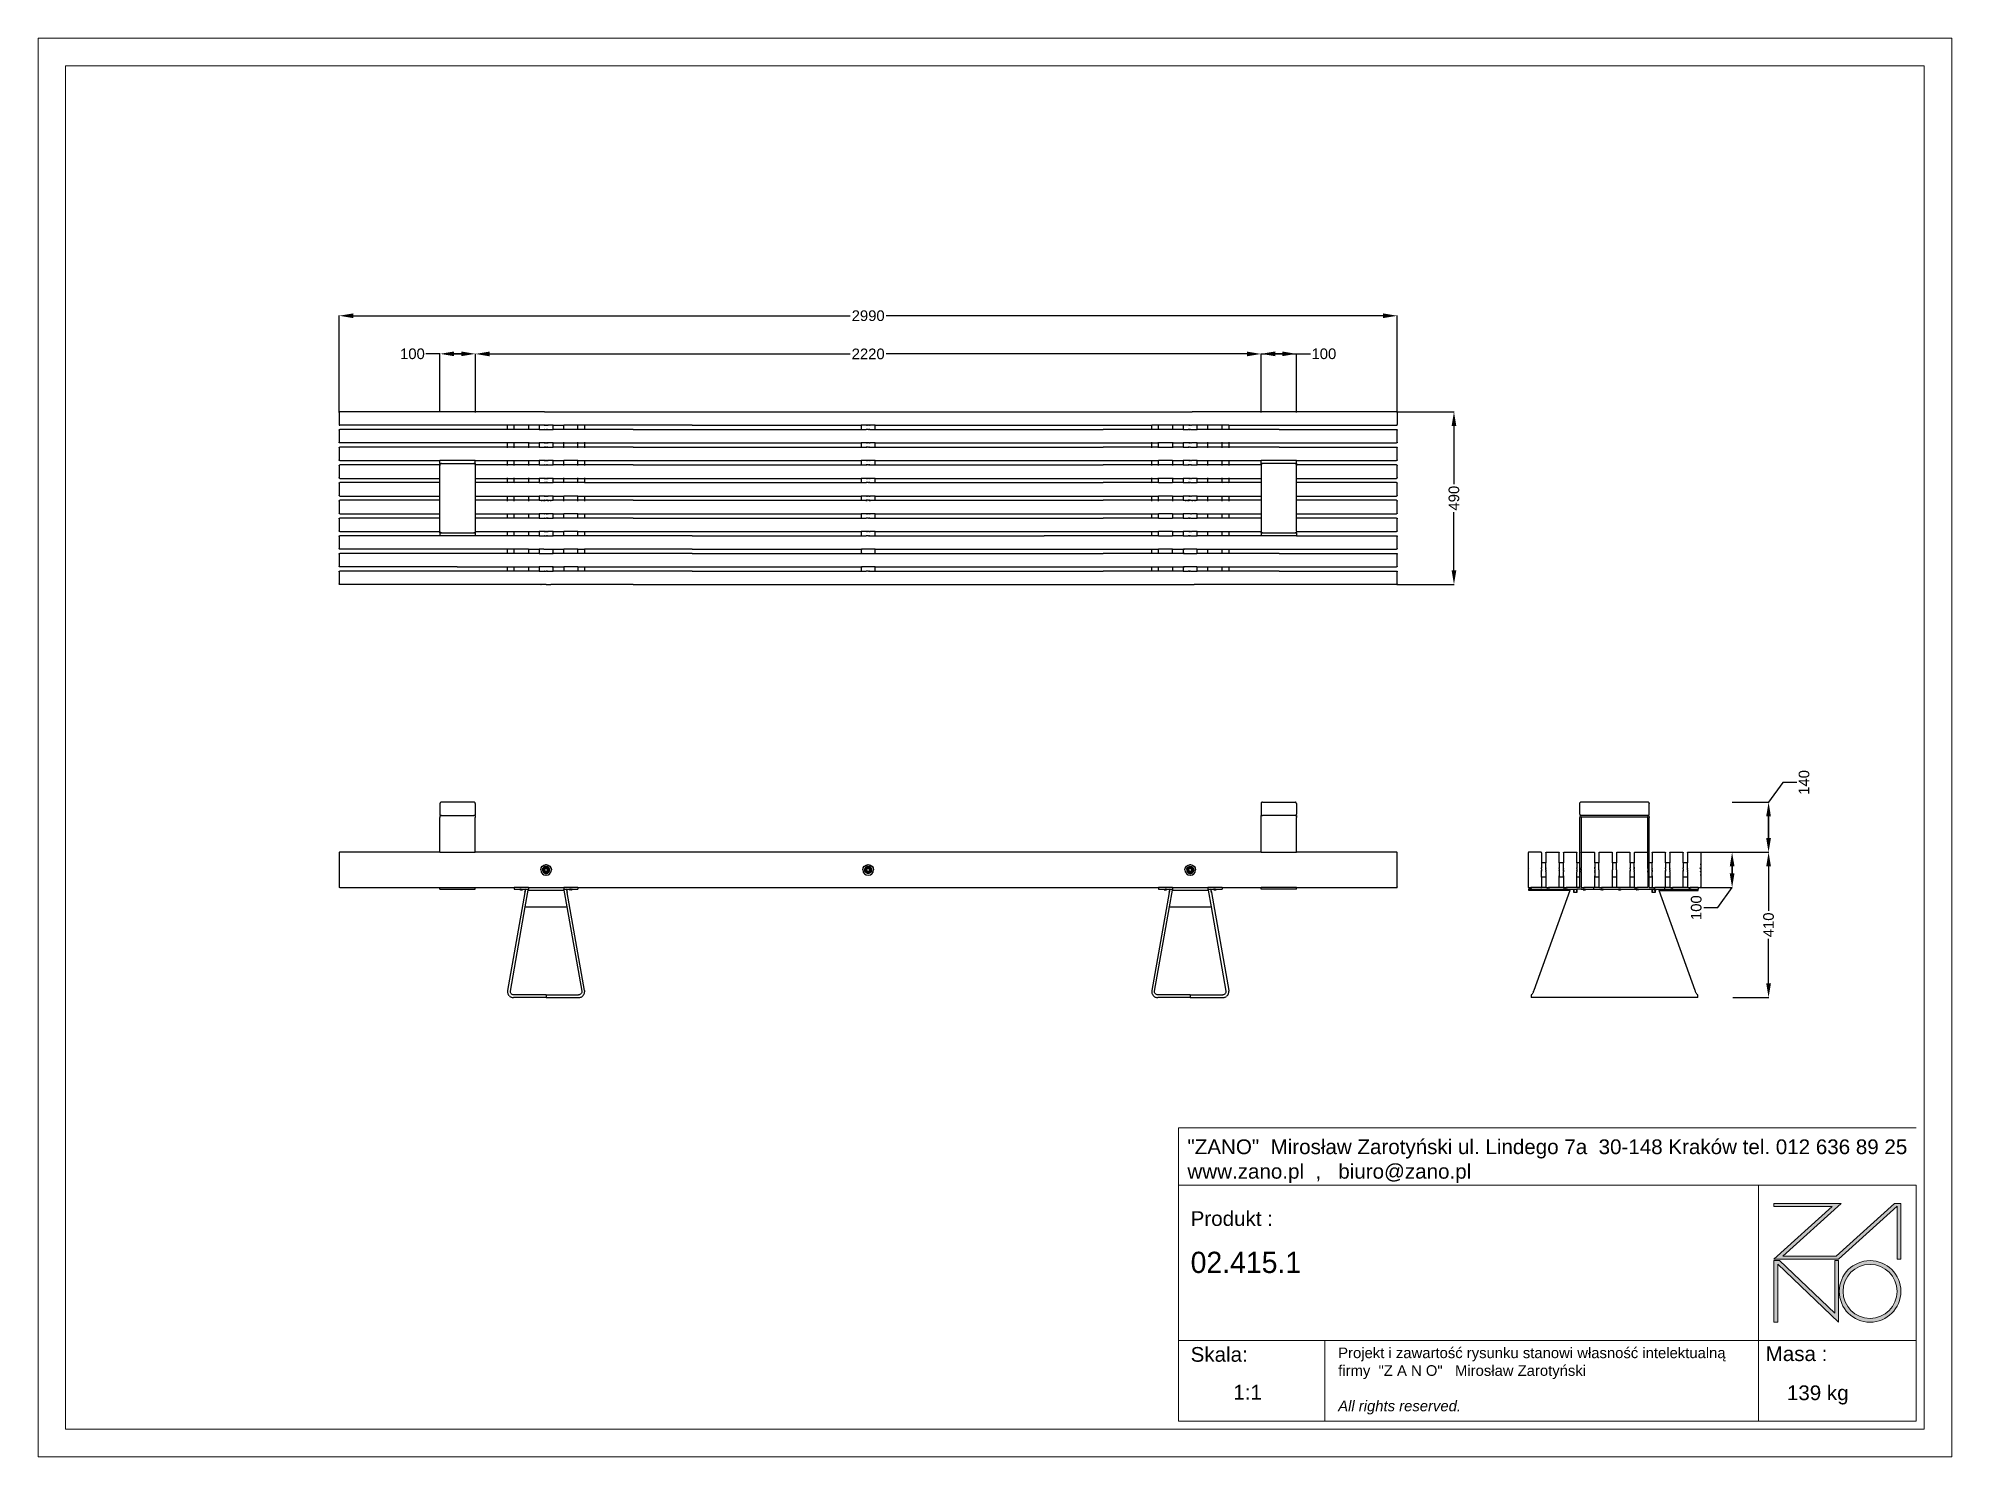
# Model space of a CAD drawing. Header units: millimetres. Extents: x 21 to 5427, y 20 to 4028.
import ezdxf

# ---------------------------------------------------------------- set-up
doc = ezdxf.new("R2010")
doc.units = ezdxf.units.MM
doc.layers.add('DIMS', color=1, linetype='Continuous')
doc.layers.add('tabelka', color=155, linetype='Continuous')
doc.styles.get("Standard").update_dxf_attribs({"font": 'arial.ttf'})
doc.dimstyles.new('ISO-25', dxfattribs={"dimtxt": 2.5, "dimasz": 2.5, "dimexe": 1.25, "dimexo": 0.625, "dimtad": 1, "dimtxsty": 'Standard', "dimcen": 2.5, "dimadec": 0, "dimazin": 0, "dimtfac": 1, "dimtmove": 0, "dimatfit": 3, "dimfxl": 1, "dimarcsym": 0})

msp = doc.modelspace()

# ---------------------------------------------------------------- blocks, each defined once
blk = doc.blocks.new('zano')
at = {"layer": 'Defpoints', "lineweight": 5}
for points in [[(6270.2, 3716.2), (6270.2, 3707.4), (6434.8, 3707.4), (6270.2, 3558.4), (6452.4, 3558.4), (6617.9, 3708.2), (6617.9, 3558.4), (6628.6, 3558.4), (6628.6, 3716.2), (6610.7, 3716.2), (6446.1, 3567.2), (6295.4, 3567.2), (6459.9, 3716.2), (6270.2, 3716.2), (6270.2, 3707.4)], [(6270.2, 3554.4), (6286.2, 3554.4), (6441.7, 3405.6), (6441.7, 3554.4), (6452.4, 3554.4), (6452.4, 3380.5), (6281, 3544.6), (6281, 3380.5), (6270.2, 3380.5)]]:
    blk.add_hatch(color=251, dxfattribs=at).paths.add_polyline_path(points)
h = blk.add_hatch(color=251, dxfattribs=at)
h.paths.add_polyline_path([(6454.7, 3467.4, 1), (6628.6, 3467.4, 1)])
h.paths.add_polyline_path([(6617.9, 3467.4, -1), (6465.4, 3467.4, -1)], flags=16)
at = {"layer": 'Defpoints', "color": 251, "lineweight": 5}
blk.add_lwpolyline([(6434.8, 3707.4), (6270.2, 3558.4), (6452.4, 3558.4), (6617.9, 3708.2), (6617.9, 3558.4), (6628.6, 3558.4), (6628.6, 3716.2), (6610.7, 3716.2), (6446.1, 3567.2), (6295.4, 3567.2), (6459.9, 3716.2), (6270.2, 3716.2), (6270.2, 3707.4), (6432.1, 3707.4)], dxfattribs=at)
for points in [[(6270.2, 3716.2), (6270.2, 3707.4), (6434.8, 3707.4), (6270.2, 3558.4), (6452.4, 3558.4), (6617.9, 3708.2), (6617.9, 3558.4), (6628.6, 3558.4), (6628.6, 3716.2), (6610.7, 3716.2), (6446.1, 3567.2), (6295.4, 3567.2), (6459.9, 3716.2), (6270.2, 3716.2), (6270.2, 3707.4)], [(6270.2, 3554.4), (6286.2, 3554.4), (6441.7, 3405.6), (6441.7, 3554.4), (6452.4, 3554.4), (6452.4, 3380.5), (6281, 3544.6), (6281, 3380.5), (6270.2, 3380.5)]]:
    blk.add_lwpolyline(points, close=True, dxfattribs=at)
for radius in [87, 76.3]:
    blk.add_circle((6541.7, 3467.4), radius, dxfattribs=at)
blk = doc.blocks.new('TABELA')
at = {"layer": 'tabelka', "lineweight": 5}
for p, q in [((4587.4, 3929.4), (6672.4, 3929.4)), ((4587.4, 3767.6), (4587.4, 3929.4)), ((4587.4, 3929.4), (6672.4, 3929.4)), ((6226.5, 3767.6), (6226.5, 3329)), ((4587.4, 3329), (6672.4, 3329)), ((5001.6, 3329), (5001.6, 3100.4)), ((6226.5, 3329), (6226.5, 3100.4))]:
    blk.add_line(p, q, dxfattribs=at)
blk.add_lwpolyline([(4587.4, 3767.6), (6672.4, 3767.6), (6672.4, 3100.4), (4587.4, 3100.4)], close=True, dxfattribs=at)
blk.add_blockref('zano', (0, 0))
at = {"layer": 'tabelka', "lineweight": 5, "attachment_point": 1}
for s, insert, char_height, width in [('{\\fArial|b0|i0|c238|p34;"ZANO"  Mirosław Zarotyński ul. Lindego 7a  30-148 Kraków tel. 012 636 89 25\\Pwww.zano.pl  ,   biuro@zano.pl}', (4613, 3896.9), 41.595, 2040.38), ('{\\fArial|b0|i0|c238|p34;Produkt : }', (4622, 3694.1), 41.595, 265.273), ('{\\fCentury Gothic|b0|i0|c238|p34;02.415.1}', (4622, 3579.5), 60, 849.376), ('{\\fArial|b0|i0|c238|p34;Skala: }', (4622, 3310.3), 41.595, 191.675), ('{\\fArial|b0|i0|c238|p34;Masa :}', (6246.7, 3312.2), 41.595, 200.457), ('{\\fArial|b0|i0|c238|p34;1:1}', (4742.5, 3203.5), 41.595, 42.482), ('{\\fArial|b0|i0|c238|p34;139 kg}', (6306.7, 3201.8), 41.595, 290.547)]:
    blk.add_mtext(s, dxfattribs=dict(at, insert=insert, char_height=char_height, width=width))
at = {"layer": 'tabelka', "color": 1, "lineweight": 5, "insert": (5038.9, 3308.9), "char_height": 30, "width": 1186.12, "attachment_point": 1}
blk.add_mtext('{\\fArial|b0|i0|c0|p34;Projekt i zawartość rysunku stanowi własność intelektualną firmy \\fArial|b0|i0|c238|p34; "Z A N O"   Mirosław Zarotyński\\fArial|b0|i1|c238|p34;\\P\\PAll rights reserved.}', dxfattribs=at)
blk = doc.blocks.new('*D12')
at = {"layer": 'Defpoints', "color": 0}
for p in [(4806.5, 1869.8), (4715.6, 1728.3), (4909.4, 1728.3)]:
    blk.add_point(p, dxfattribs=at)
at = {"layer": 'DIMS', "color": 0, "lineweight": -2}
for p, q in [((4949.4, 1925.4), (4909.4, 1869.8)), ((4989.4, 1925.4), (4949.4, 1925.4)), ((4807, 1869.8), (4909.9, 1869.8)), ((4909.4, 1829.8), (4909.4, 1768.3)), ((4909.4, 1768.3), (4909.4, 1829.8)), ((4716.1, 1728.3), (4909.9, 1728.3))]:
    blk.add_line(p, q, dxfattribs=at)
at = {"layer": 'DIMS', "color": 0}
for points in [[(4916, 1829.8), (4902.7, 1829.8), (4909.4, 1869.8)], [(4902.7, 1768.3), (4916, 1768.3), (4909.4, 1728.3)]]:
    blk.add_solid(points, dxfattribs=at)
at = {"layer": 'DIMS', "color": 0, "insert": (5009.7, 1925.4), "char_height": 30, "attachment_point": 5, "rotation": 90}
blk.add_mtext('140', dxfattribs=at)
blk = doc.blocks.new('*D13')
at = {"layer": 'Defpoints', "color": 0}
for p in [(4806.6, 1728.3), (4807.6, 1317.6), (4909.4, 1317.6)]:
    blk.add_point(p, dxfattribs=at)
at = {"layer": 'DIMS', "color": 0, "lineweight": -2}
for p, q in [((4807.1, 1728.3), (4909.9, 1728.3)), ((4909.4, 1688.3), (4909.4, 1562.6)), ((4909.4, 1357.6), (4909.4, 1483.3)), ((4808.1, 1317.6), (4909.9, 1317.6))]:
    blk.add_line(p, q, dxfattribs=at)
at = {"layer": 'DIMS', "color": 0}
for points in [[(4916.1, 1688.3), (4902.8, 1688.3), (4909.4, 1728.3)], [(4902.8, 1357.6), (4916.1, 1357.6), (4909.4, 1317.6)]]:
    blk.add_solid(points, dxfattribs=at)
at = {"layer": 'DIMS', "color": 0, "insert": (4909.4, 1523), "char_height": 30, "attachment_point": 5, "rotation": 90}
blk.add_mtext('410', dxfattribs=at)
blk = doc.blocks.new('*D14')
at = {"layer": 'Defpoints', "color": 0}
for p in [(4715.6, 1728.3), (4715.6, 1628.3), (4806.4, 1628.3)]:
    blk.add_point(p, dxfattribs=at)
at = {"layer": 'DIMS', "color": 0, "lineweight": -2}
for p, q in [((4716.1, 1728.3), (4806.9, 1728.3)), ((4806.4, 1688.3), (4806.4, 1668.3)), ((4806.4, 1668.3), (4806.4, 1688.3)), ((4716.1, 1628.3), (4806.9, 1628.3)), ((4766.4, 1571.7), (4806.4, 1628.3)), ((4726.4, 1571.7), (4766.4, 1571.7))]:
    blk.add_line(p, q, dxfattribs=at)
at = {"layer": 'DIMS', "color": 0}
for points in [[(4813.1, 1688.3), (4799.7, 1688.3), (4806.4, 1728.3)], [(4799.7, 1668.3), (4813.1, 1668.3), (4806.4, 1628.3)]]:
    blk.add_solid(points, dxfattribs=at)
at = {"layer": 'DIMS', "color": 0, "insert": (4705.1, 1571.7), "char_height": 30, "attachment_point": 5, "rotation": 90}
blk.add_mtext('100', dxfattribs=at)
blk = doc.blocks.new('*D15')
at = {"layer": 'Defpoints', "color": 0}
for p in [(3860.4, 3244), (870.4, 2970.1), (3860.4, 2970.6)]:
    blk.add_point(p, dxfattribs=at)
at = {"layer": 'DIMS', "color": 0, "lineweight": -2}
for p, q in [((870.4, 2970.6), (870.4, 3244.5)), ((910.4, 3244), (2314.4, 3244)), ((3820.4, 3244), (2416.3, 3244)), ((3860.4, 2971.1), (3860.4, 3244.5))]:
    blk.add_line(p, q, dxfattribs=at)
at = {"layer": 'DIMS', "color": 0}
for points in [[(910.4, 3250.7), (910.4, 3237.4), (870.4, 3244)], [(3820.4, 3237.4), (3820.4, 3250.7), (3860.4, 3244)]]:
    blk.add_solid(points, dxfattribs=at)
at = {"layer": 'DIMS', "color": 0, "insert": (2365.4, 3244), "char_height": 30, "attachment_point": 5}
blk.add_mtext('2990', dxfattribs=at)
blk = doc.blocks.new('*D16')
at = {"layer": 'Defpoints', "color": 0}
for p in [(1255.5, 3136.4), (1155.4, 2972.2), (1255.5, 2970.5)]:
    blk.add_point(p, dxfattribs=at)
at = {"layer": 'DIMS', "color": 0, "lineweight": -2}
for p, q in [((1155.4, 3136.4), (1115.4, 3136.4)), ((1155.4, 2972.7), (1155.4, 3136.9)), ((1195.4, 3136.4), (1215.5, 3136.4)), ((1215.5, 3136.4), (1195.4, 3136.4)), ((1255.5, 2971), (1255.5, 3136.9))]:
    blk.add_line(p, q, dxfattribs=at)
at = {"layer": 'DIMS', "color": 0}
for points in [[(1195.4, 3143.1), (1195.4, 3129.8), (1155.4, 3136.4)], [(1215.5, 3129.8), (1215.5, 3143.1), (1255.5, 3136.4)]]:
    blk.add_solid(points, dxfattribs=at)
at = {"layer": 'DIMS', "color": 0, "insert": (1077.7, 3136.4), "char_height": 30, "attachment_point": 5}
blk.add_mtext('100', dxfattribs=at)
blk = doc.blocks.new('*D17')
at = {"layer": 'Defpoints', "color": 0}
for p in [(3475.4, 3136.1), (1255.5, 2973.3), (3475.4, 2970.5)]:
    blk.add_point(p, dxfattribs=at)
at = {"layer": 'DIMS', "color": 0, "lineweight": -2}
for p, q in [((1255.5, 2973.8), (1255.5, 3136.6)), ((1295.5, 3136.1), (2314.5, 3136.1)), ((3435.4, 3136.1), (2416.4, 3136.1)), ((3475.4, 2971), (3475.4, 3136.6))]:
    blk.add_line(p, q, dxfattribs=at)
at = {"layer": 'DIMS', "color": 0}
for points in [[(1295.5, 3142.8), (1295.5, 3129.4), (1255.5, 3136.1)], [(3435.4, 3129.4), (3435.4, 3142.8), (3475.4, 3136.1)]]:
    blk.add_solid(points, dxfattribs=at)
at = {"layer": 'DIMS', "color": 0, "insert": (2365.4, 3136.1), "char_height": 30, "attachment_point": 5}
blk.add_mtext('2220', dxfattribs=at)
blk = doc.blocks.new('*D18')
at = {"layer": 'Defpoints', "color": 0}
for p in [(3575.4, 3136.4), (3475.4, 2970.5), (3575.4, 2970.5)]:
    blk.add_point(p, dxfattribs=at)
at = {"layer": 'DIMS', "color": 0, "lineweight": -2}
for p, q in [((3475.4, 2971), (3475.4, 3136.9)), ((3475.4, 3136.4), (3615.4, 3136.4)), ((3515.4, 3136.4), (3535.4, 3136.4)), ((3535.4, 3136.4), (3515.4, 3136.4)), ((3575.4, 2971), (3575.4, 3136.9))]:
    blk.add_line(p, q, dxfattribs=at)
at = {"layer": 'DIMS', "color": 0}
for points in [[(3515.4, 3143.1), (3515.4, 3129.8), (3475.4, 3136.4)], [(3535.4, 3129.8), (3535.4, 3143.1), (3575.4, 3136.4)]]:
    blk.add_solid(points, dxfattribs=at)
at = {"layer": 'DIMS', "color": 0, "insert": (3653, 3136.4), "char_height": 30, "attachment_point": 5}
blk.add_mtext('100', dxfattribs=at)
blk = doc.blocks.new('*D19')
at = {"layer": 'Defpoints', "color": 0}
for p in [(3857.9, 2972.6), (3858.4, 2484.6), (4020.5, 2484.6)]:
    blk.add_point(p, dxfattribs=at)
at = {"layer": 'DIMS', "color": 0, "lineweight": -2}
for p, q in [((3858.4, 2972.6), (4021, 2972.6)), ((4020.5, 2932.6), (4020.5, 2768.2)), ((4020.5, 2524.6), (4020.5, 2688.9)), ((3858.9, 2484.6), (4021, 2484.6))]:
    blk.add_line(p, q, dxfattribs=at)
at = {"layer": 'DIMS', "color": 0}
for points in [[(4027.2, 2932.6), (4013.8, 2932.6), (4020.5, 2972.6)], [(4013.8, 2524.6), (4027.2, 2524.6), (4020.5, 2484.6)]]:
    blk.add_solid(points, dxfattribs=at)
at = {"layer": 'DIMS', "color": 0, "insert": (4020.5, 2728.6), "char_height": 30, "attachment_point": 5, "rotation": 90}
blk.add_mtext('490', dxfattribs=at)

# ---------------------------------------------------------------- dimensions: what is measured, and where the dimension line sits
at = {"layer": 'DIMS'}
for base, p1, p2, picture, middle in [((3860.4, 3244), (870.4, 2970.1), (3860.4, 2970.6), '*D15', (2365.4, 3244)), ((3475.4, 3136.1), (1255.5, 2973.3), (3475.4, 2970.5), '*D17', (2365.4, 3136.1)), ((3575.4, 3136.4), (3475.4, 2970.5), (3575.4, 2970.5), '*D18', (3653, 3136.4))]:
    dim = msp.add_linear_dim(base=base, p1=p1, p2=p2, dimstyle='ISO-25', override={"dimscale": 1, "dimtxt": 30, "dimasz": 40, "dimexe": 0.5, "dimexo": 0.5, "dimgap": 6, "dimtad": 0, "dimtih": 1, "dimtoh": 1, "dimdec": 0, "dimlfac": 1, "dimzin": 0, "dimadec": 2, "dimtfac": 2, "dimtdec": 1, "dimtzin": 0}, dxfattribs=at)
    dim.commit()
    dim.dimension.update_dxf_attribs({"geometry": picture, "text_midpoint": middle})
dim = msp.add_linear_dim(base=(1255.5, 3136.4), p1=(1155.4, 2972.2), p2=(1255.5, 2970.5), dimstyle='ISO-25', override={"dimscale": 1, "dimtxt": 30, "dimasz": 40, "dimexe": 0.5, "dimexo": 0.5, "dimgap": 6, "dimtad": 0, "dimtih": 1, "dimtoh": 1, "dimdec": 0, "dimlfac": 1, "dimzin": 0, "dimadec": 2, "dimtfac": 2, "dimtdec": 1, "dimtzin": 0}, dxfattribs=at)
dim.commit()
dim.dimension.update_dxf_attribs({"geometry": '*D16', "text_midpoint": (1077.7, 3136.4), "dimtype": 160})
for base, p1, p2, text, override, picture, middle in [((4020.5, 2484.6), (3857.9, 2972.6), (3858.4, 2484.6), '490', {"dimscale": 1, "dimtxt": 30, "dimasz": 40, "dimexe": 0.5, "dimexo": 0.5, "dimgap": 6, "dimtad": 0, "dimjust": 0, "dimtih": 1, "dimtoh": 1, "dimdec": 0, "dimlfac": 1, "dimzin": 0, "dimadec": 2, "dimtfac": 2, "dimtdec": 1, "dimtzin": 0}, '*D19', (4020.5, 2728.6)), ((4909.4, 1317.6), (4806.6, 1728.3), (4807.6, 1317.6), '410', {"dimscale": 1, "dimtxt": 30, "dimasz": 40, "dimexe": 0.5, "dimexo": 0.5, "dimgap": 6, "dimtad": 0, "dimtih": 1, "dimtoh": 1, "dimdec": 0, "dimlfac": 1, "dimzin": 0, "dimadec": 2, "dimtfac": 2, "dimtdec": 1, "dimtzin": 0}, '*D13', (4909.4, 1523))]:
    dim = msp.add_linear_dim(base=base, p1=p1, p2=p2, angle=270, text=text, dimstyle='ISO-25', override=override, dxfattribs=at)
    dim.commit()
    dim.dimension.update_dxf_attribs({"geometry": picture, "text_midpoint": middle, "text_rotation": 90})
dim = msp.add_linear_dim(base=(4909.4, 1728.3), p1=(4806.5, 1869.8), p2=(4715.6, 1728.3), angle=270, text='140', dimstyle='ISO-25', override={"dimscale": 1, "dimtxt": 30, "dimasz": 40, "dimexe": 0.5, "dimexo": 0.5, "dimgap": 5, "dimtad": 0, "dimtih": 1, "dimtoh": 1, "dimdec": 0, "dimlfac": 1, "dimzin": 0, "dimsd1": 0, "dimadec": 2, "dimtfac": 2, "dimtdec": 1, "dimfxlon": 0, "dimtzin": 0}, dxfattribs=at)
dim.commit()
dim.dimension.update_dxf_attribs({"geometry": '*D12', "text_midpoint": (5009.7, 1925.4), "dimtype": 160, "text_rotation": 90})
dim = msp.add_linear_dim(base=(4806.4, 1628.3), p1=(4715.6, 1728.3), p2=(4715.6, 1628.3), angle=270, dimstyle='ISO-25', override={"dimscale": 1, "dimtxt": 30, "dimasz": 40, "dimexe": 0.5, "dimexo": 0.5, "dimgap": 6, "dimtad": 0, "dimtih": 1, "dimtoh": 1, "dimdec": 0, "dimlfac": 1, "dimzin": 0, "dimsd1": 0, "dimadec": 2, "dimtfac": 2, "dimtdec": 1, "dimfxlon": 0, "dimtzin": 0}, dxfattribs=at)
dim.commit()
dim.dimension.update_dxf_attribs({"geometry": '*D14', "text_midpoint": (4705.1, 1571.7), "dimtype": 160, "text_rotation": 90})

# ---------------------------------------------------------------- linework, layer by layer
for p, q in [((870.5, 2971.1), (870.4, 2970.6)), ((870.4, 2970.6), (870.4, 2936.6)), ((870.4, 2936.6), (870.5, 2936.1)), ((870.4, 2920.6), (870.5, 2921.1)), ((870.4, 2920.6), (870.4, 2886.6)), ((870.7, 2971.6), (870.5, 2971.1)), ((870.5, 2936.1), (870.7, 2935.6)), ((870.5, 2921.1), (870.7, 2921.6)), ((871, 2972), (870.7, 2971.6)), ((870.7, 2935.6), (871, 2935.2)), ((870.7, 2921.6), (871, 2922)), ((871.4, 2972.3), (871, 2972)), ((871, 2935.2), (871.4, 2934.9)), ((871, 2922), (871.4, 2922.3)), ((871.4, 2972.3), (871.7, 2972.4)), ((871.7, 2934.7), (871.4, 2934.9)), ((871.7, 2922.4), (871.4, 2922.3)), ((871.7, 2972.4), (871.9, 2972.5)), ((871.7, 2934.7), (871.9, 2934.7)), ((871.7, 2922.4), (871.9, 2922.5)), ((872.4, 2972.6), (871.9, 2972.5)), ((871.9, 2934.7), (872.4, 2934.6)), ((871.9, 2922.5), (872.4, 2922.6)), ((1204.2, 2972.6), (872.4, 2972.6)), ((1204.2, 2934.6), (872.4, 2934.6)), ((1204.2, 2922.6), (872.4, 2922.6)), ((1450.7, 2972.6), (1204.2, 2972.6)), ((1346.5, 2934.6), (1204.2, 2934.6)), ((1346.5, 2922.6), (1204.2, 2922.6)), ((1346.5, 2934.6), (1346.5, 2934.7)), ((1346.5, 2922.6), (1346.5, 2934.6)), ((1346.7, 2934.6), (1346.5, 2934.6)), ((1346.7, 2922.6), (1346.5, 2922.6)), ((1346.5, 2922.5), (1346.5, 2922.6)), ((1346.5, 2922.3), (1346.5, 2922.5)), ((1346.5, 2922.5), (1346.5, 2922.5)), ((1346.5, 2921.6), (1346.5, 2922)), ((1357.6, 2934.6), (1346.7, 2934.6)), ((1363.5, 2922.6), (1346.7, 2922.6)), ((1365.4, 2934.6), (1357.6, 2934.6)), ((1365.4, 2922.6), (1363.5, 2922.6)), ((1365.4, 2934.6), (1365.4, 2934.7)), ((1365.4, 2922.6), (1365.4, 2934.6)), ((1405.4, 2934.6), (1365.4, 2934.6)), ((1365.4, 2922.5), (1365.4, 2922.6)), ((1405.4, 2922.6), (1365.4, 2922.6)), ((1365.4, 2922.3), (1365.4, 2922.5)), ((1365.4, 2921.6), (1365.4, 2922)), ((1405.4, 2934.7), (1405.4, 2934.6)), ((1405.4, 2934.6), (1405.4, 2934.6)), ((1405.4, 2934.6), (1405.4, 2922.6)), ((1435.4, 2934.6), (1405.4, 2934.6)), ((1405.4, 2922.6), (1405.4, 2922.5)), ((1435.4, 2922.6), (1405.4, 2922.6)), ((1405.4, 2922.5), (1405.4, 2922.3)), ((1405.4, 2922), (1405.4, 2921.6)), ((1435.4, 2934.6), (1435.4, 2922.6)), ((1435.5, 2934.6), (1435.4, 2934.6)), ((1435.4, 2922.6), (1435.5, 2922.6)), ((1435.6, 2934.6), (1435.5, 2934.6)), ((1435.5, 2922.6), (1435.6, 2922.6)), ((1435.7, 2934.6), (1435.6, 2934.6)), ((1435.6, 2922.6), (1435.7, 2922.6)), ((1435.9, 2934.6), (1435.7, 2934.6)), ((1435.7, 2922.6), (1435.9, 2922.6)), ((1436.2, 2934.6), (1435.9, 2934.6)), ((1435.9, 2922.6), (1436.2, 2922.6)), ((1436.5, 2934.6), (1436.2, 2934.6)), ((1436.2, 2922.6), (1436.5, 2922.6)), ((1436.8, 2934.6), (1436.5, 2934.6)), ((1436.5, 2922.6), (1436.8, 2922.6)), ((1437.2, 2934.6), (1436.8, 2934.6)), ((1436.8, 2922.6), (1437.2, 2922.6)), ((1437.6, 2934.6), (1437.2, 2934.6)), ((1437.2, 2922.6), (1437.6, 2922.6)), ((1438.1, 2934.6), (1437.6, 2934.6)), ((1437.6, 2922.6), (1438.1, 2922.6)), ((1438.6, 2934.6), (1438.1, 2934.6)), ((1438.1, 2922.6), (1438.6, 2922.6)), ((1439.1, 2934.6), (1438.6, 2934.6)), ((1438.6, 2922.6), (1439.1, 2922.6)), ((1439.7, 2934.6), (1439.1, 2934.6)), ((1439.1, 2922.6), (1439.7, 2922.6)), ((1440.3, 2934.6), (1439.7, 2934.6)), ((1439.7, 2922.6), (1440.3, 2922.6)), ((1440.9, 2934.6), (1440.3, 2934.6)), ((1440.3, 2922.6), (1440.9, 2922.6)), ((1441.6, 2934.6), (1440.9, 2934.6)), ((1440.9, 2922.6), (1441.6, 2922.6)), ((1442.3, 2934.6), (1441.6, 2934.6)), ((1441.6, 2922.6), (1442.3, 2922.6)), ((1443, 2934.6), (1442.3, 2934.6)), ((1442.3, 2922.6), (1443, 2922.6)), ((1443.8, 2934.6), (1443, 2934.6)), ((1443, 2922.6), (1443.8, 2922.6)), ((1444.6, 2934.6), (1443.8, 2934.6)), ((1443.8, 2922.6), (1444.6, 2922.6)), ((1445.4, 2934.6), (1444.6, 2934.6)), ((1444.6, 2922.6), (1445.4, 2922.6)), ((1446.2, 2934.6), (1445.4, 2934.6)), ((1445.4, 2922.6), (1446.2, 2922.6)), ((1447.1, 2934.6), (1446.2, 2934.6)), ((1446.2, 2922.6), (1447.1, 2922.6)), ((1447.9, 2934.6), (1447.1, 2934.6)), ((1447.1, 2922.6), (1447.9, 2922.6)), ((1448.8, 2934.6), (1447.9, 2934.6)), ((1447.9, 2922.6), (1448.8, 2922.6)), ((1449.4, 2934.6), (1448.8, 2934.6)), ((1448.8, 2922.6), (1449.4, 2922.6)), ((1449.4, 2934.6), (1449.4, 2934.7)), ((1449.7, 2934.6), (1449.4, 2934.6)), ((1449.4, 2922.6), (1449.7, 2922.6)), ((1449.4, 2922.6), (1449.4, 2922.5)), ((1449.4, 2922.5), (1449.4, 2922.3)), ((1449.4, 2922), (1449.4, 2921.6)), ((1450, 2934.6), (1449.7, 2934.6)), ((1450, 2922.6), (1449.7, 2922.6)), ((1450, 2934.6), (1450.4, 2934.6)), ((1450.4, 2922.6), (1450, 2922.6)), ((1450.4, 2934.7), (1450.4, 2934.6)), ((1450.6, 2934.6), (1450.4, 2934.6)), ((1450.4, 2934.6), (1450.4, 2934.6)), ((1450.4, 2922.6), (1450.4, 2922.6)), ((1450.4, 2922.6), (1450.4, 2922.5)), ((1450.4, 2922.6), (1450.6, 2922.6)), ((1450.4, 2922.5), (1450.4, 2922.3)), ((1450.4, 2922), (1450.4, 2921.6)), ((1450.7, 2934.6), (1450.6, 2934.6)), ((1450.6, 2934.6), (1450.6, 2934.6)), ((1450.6, 2922.6), (1450.7, 2922.6)), ((1450.6, 2922.6), (1450.6, 2922.6)), ((1450.8, 2972.6), (1450.7, 2972.6)), ((1450.8, 2972.6), (1450.7, 2972.6)), ((1450.8, 2934.6), (1450.7, 2934.6)), ((1450.7, 2922.6), (1450.8, 2922.6)), ((1450.9, 2972.6), (1450.8, 2972.6)), ((1450.9, 2934.6), (1450.8, 2934.6)), ((1450.8, 2922.6), (1450.9, 2922.6)), ((1450.9, 2972.6), (1455.6, 2972.6)), ((1451.1, 2934.6), (1450.9, 2934.6)), ((1451.1, 2922.6), (1450.9, 2922.6)), ((1451.2, 2934.6), (1451.1, 2934.6)), ((1451.1, 2922.6), (1451.2, 2922.6)), ((1451.6, 2934.6), (1451.2, 2934.6)), ((1451.2, 2922.6), (1451.6, 2922.6)), ((1451.7, 2934.6), (1451.6, 2934.6)), ((1451.6, 2934.6), (1451.6, 2934.6)), ((1451.6, 2922.6), (1451.7, 2922.6)), ((1451.6, 2922.6), (1451.6, 2922.6)), ((1451.7, 2934.6), (1452.1, 2934.6)), ((1451.7, 2922.6), (1452.1, 2922.6)), ((1452.2, 2934.6), (1452.1, 2934.6)), ((1452.1, 2922.6), (1452.2, 2922.6)), ((1452.2, 2934.6), (1452.5, 2934.6)), ((1452.2, 2922.6), (1452.5, 2922.6)), ((1452.6, 2934.6), (1452.5, 2934.6)), ((1452.5, 2922.6), (1452.6, 2922.6)), ((1452.7, 2934.6), (1452.6, 2934.6)), ((1452.6, 2922.6), (1452.7, 2922.6)), ((1453.2, 2934.6), (1452.7, 2934.6)), ((1453.2, 2922.6), (1452.7, 2922.6)), ((1453.4, 2934.6), (1453.2, 2934.6)), ((1453.2, 2922.6), (1453.4, 2922.6)), ((1453.5, 2934.6), (1453.4, 2934.6)), ((1453.4, 2922.6), (1453.5, 2922.6)), ((1453.5, 2934.6), (1453.9, 2934.6)), ((1453.5, 2922.6), (1453.9, 2922.6)), ((1454, 2934.6), (1453.9, 2934.6)), ((1453.9, 2922.6), (1454, 2922.6)), ((1454, 2934.6), (1454.4, 2934.6)), ((1454, 2922.6), (1454.4, 2922.6)), ((1454.6, 2934.6), (1454.4, 2934.6)), ((1454.4, 2922.6), (1454.6, 2922.6)), ((1454.7, 2934.6), (1454.6, 2934.6)), ((1454.7, 2922.6), (1454.6, 2922.6)), ((1454.7, 2934.6), (1455.3, 2934.6)), ((1454.7, 2922.6), (1455.3, 2922.6)), ((1455.4, 2934.6), (1455.3, 2934.6)), ((1455.3, 2922.6), (1455.4, 2922.6)), ((1455.5, 2934.6), (1455.4, 2934.6)), ((1455.4, 2922.6), (1455.5, 2922.6)), ((1456, 2934.6), (1455.5, 2934.6)), ((1456, 2922.6), (1455.5, 2922.6)), ((1455.6, 2972.6), (1458.2, 2972.6)), ((1456, 2934.6), (1456.2, 2934.6)), ((1456, 2922.6), (1456.2, 2922.6)), ((1456.3, 2934.6), (1456.2, 2934.6)), ((1456.2, 2922.6), (1456.3, 2922.6)), ((1456.3, 2934.6), (1456.7, 2934.6)), ((1456.3, 2922.6), (1456.7, 2922.6)), ((1456.9, 2934.6), (1456.7, 2934.6)), ((1456.7, 2922.6), (1456.9, 2922.6)), ((1457.3, 2934.6), (1456.9, 2934.6)), ((1457.3, 2922.6), (1456.9, 2922.6)), ((1457.4, 2934.6), (1457.3, 2934.6)), ((1457.3, 2922.6), (1457.4, 2922.6)), ((1457.5, 2934.6), (1457.4, 2934.6)), ((1457.4, 2922.6), (1457.5, 2922.6)), ((1457.5, 2934.6), (1458, 2934.6)), ((1457.5, 2922.6), (1458, 2922.6)), ((1458.1, 2934.6), (1458, 2934.6)), ((1458, 2922.6), (1458.1, 2922.6)), ((1458.2, 2934.6), (1458.1, 2934.6)), ((1458.1, 2922.6), (1458.2, 2922.6)), ((1458.4, 2972.6), (1458.2, 2972.6)), ((1458.2, 2934.6), (1458.6, 2934.6)), ((1458.2, 2922.6), (1458.6, 2922.6)), ((1458.4, 2972.6), (1458.4, 2972.6)), ((1458.4, 2972.6), (3281.1, 2972.6)), ((1458.7, 2934.6), (1458.6, 2934.6)), ((1458.6, 2922.6), (1458.7, 2922.6)), ((1459.1, 2934.6), (1458.7, 2934.6)), ((1459.1, 2922.6), (1458.7, 2922.6)), ((1459.2, 2934.6), (1459.1, 2934.6)), ((1459.1, 2922.6), (1459.2, 2922.6)), ((1459.5, 2934.6), (1459.2, 2934.6)), ((1459.2, 2934.6), (1459.2, 2934.6)), ((1459.2, 2922.6), (1459.2, 2922.6)), ((1459.2, 2922.6), (1459.5, 2922.6)), ((1459.6, 2934.6), (1459.5, 2934.6)), ((1459.5, 2922.6), (1459.6, 2922.6)), ((1459.6, 2934.6), (1459.9, 2934.6)), ((1459.6, 2922.6), (1459.9, 2922.6)), ((1460, 2934.6), (1459.9, 2934.6)), ((1459.9, 2922.6), (1460, 2922.6)), ((1460.1, 2934.6), (1460, 2934.6)), ((1460, 2922.6), (1460.1, 2922.6)), ((1460.2, 2934.6), (1460.1, 2934.6)), ((1460.1, 2922.6), (1460.2, 2922.6)), ((1460.3, 2934.6), (1460.2, 2934.6)), ((1460.2, 2934.6), (1460.2, 2934.6)), ((1460.2, 2922.6), (1460.3, 2922.6)), ((1460.2, 2922.6), (1460.2, 2922.6)), ((1460.4, 2934.6), (1460.3, 2934.6)), ((1460.3, 2922.6), (1460.4, 2922.6)), ((1460.4, 2934.7), (1460.4, 2934.6)), ((1460.4, 2934.6), (1460.8, 2934.6)), ((1460.4, 2922.6), (1460.4, 2922.5)), ((1460.4, 2922.6), (1460.8, 2922.6)), ((1460.4, 2922.5), (1460.4, 2922.3)), ((1460.4, 2922), (1460.4, 2921.6)), ((1460.8, 2934.6), (1461, 2934.6)), ((1460.8, 2922.6), (1461, 2922.6)), ((1461.4, 2934.6), (1461, 2934.6)), ((1461, 2922.6), (1461.4, 2922.6)), ((1461.4, 2934.7), (1461.4, 2934.6)), ((1461.9, 2934.6), (1461.4, 2934.6)), ((1461.4, 2922.6), (1461.9, 2922.6)), ((1461.4, 2922.5), (1461.4, 2922.6)), ((1461.4, 2922.3), (1461.4, 2922.5)), ((1461.4, 2921.6), (1461.4, 2922)), ((1462.8, 2934.6), (1461.9, 2934.6)), ((1461.9, 2922.6), (1462.8, 2922.6)), ((1463.7, 2934.6), (1462.8, 2934.6)), ((1462.8, 2922.6), (1463.7, 2922.6)), ((1464.5, 2934.6), (1463.7, 2934.6)), ((1463.7, 2922.6), (1464.5, 2922.6)), ((1465.4, 2934.6), (1464.5, 2934.6)), ((1464.5, 2922.6), (1465.4, 2922.6)), ((1466.2, 2934.6), (1465.4, 2934.6)), ((1465.4, 2922.6), (1466.2, 2922.6)), ((1467, 2934.6), (1466.2, 2934.6)), ((1466.2, 2922.6), (1467, 2922.6)), ((1467.7, 2934.6), (1467, 2934.6)), ((1467, 2922.6), (1467.7, 2922.6)), ((1468.5, 2934.6), (1467.7, 2934.6)), ((1467.7, 2922.6), (1468.5, 2922.6)), ((1469.2, 2934.6), (1468.5, 2934.6)), ((1468.5, 2922.6), (1469.2, 2922.6)), ((1469.9, 2934.6), (1469.2, 2934.6)), ((1469.2, 2922.6), (1469.9, 2922.6)), ((1470.5, 2934.6), (1469.9, 2934.6)), ((1469.9, 2922.6), (1470.5, 2922.6)), ((1471.1, 2934.6), (1470.5, 2934.6)), ((1470.5, 2922.6), (1471.1, 2922.6)), ((1471.7, 2934.6), (1471.1, 2934.6)), ((1471.1, 2922.6), (1471.7, 2922.6)), ((1472.2, 2934.6), (1471.7, 2934.6)), ((1471.7, 2922.6), (1472.2, 2922.6)), ((1472.7, 2934.6), (1472.2, 2934.6)), ((1472.2, 2922.6), (1472.7, 2922.6)), ((1473.2, 2934.6), (1472.7, 2934.6)), ((1472.7, 2922.6), (1473.2, 2922.6)), ((1473.6, 2934.6), (1473.2, 2934.6)), ((1473.2, 2922.6), (1473.6, 2922.6)), ((1474, 2934.6), (1473.6, 2934.6)), ((1473.6, 2922.6), (1474, 2922.6)), ((1474.3, 2934.6), (1474, 2934.6)), ((1474, 2922.6), (1474.3, 2922.6)), ((1474.6, 2934.6), (1474.3, 2934.6)), ((1474.3, 2922.6), (1474.6, 2922.6)), ((1474.8, 2934.6), (1474.6, 2934.6)), ((1474.6, 2922.6), (1474.8, 2922.6)), ((1475, 2934.6), (1474.8, 2934.6)), ((1474.8, 2922.6), (1475, 2922.6)), ((1475.2, 2934.6), (1475, 2934.6)), ((1475, 2922.6), (1475.2, 2922.6)), ((1475.3, 2934.6), (1475.2, 2934.6)), ((1475.2, 2922.6), (1475.3, 2922.6)), ((1475.4, 2934.6), (1475.3, 2934.6)), ((1475.3, 2922.6), (1475.4, 2922.6)), ((1475.4, 2922.6), (1475.4, 2934.6)), ((1475.4, 2934.6), (1505.4, 2934.6)), ((1505.4, 2922.6), (1475.4, 2922.6)), ((1505.4, 2934.6), (1505.4, 2934.7)), ((1505.4, 2922.6), (1505.4, 2934.6)), ((1545.4, 2934.6), (1505.4, 2934.6)), ((1505.4, 2922.6), (1505.4, 2922.6)), ((1545.4, 2922.6), (1505.4, 2922.6)), ((1505.4, 2922.3), (1505.4, 2922.6)), ((1505.4, 2921.6), (1505.4, 2922)), ((1545.4, 2934.7), (1545.4, 2934.6)), ((1553.1, 2934.6), (1545.4, 2934.6)), ((1545.4, 2922.6), (1545.4, 2934.6)), ((1545.4, 2922.6), (1545.4, 2922.6)), ((1547.3, 2922.6), (1545.4, 2922.6)), ((1545.4, 2922.3), (1545.4, 2922.6)), ((1545.4, 2921.6), (1545.4, 2922)), ((1564.1, 2922.6), (1547.3, 2922.6)), ((1564.1, 2934.6), (1553.1, 2934.6)), ((1564.3, 2934.6), (1564.1, 2934.6)), ((1564.1, 2934.6), (1564.1, 2934.6)), ((1564.3, 2922.6), (1564.1, 2922.6)), ((1564.1, 2922.6), (1564.1, 2922.6)), ((1564.3, 2934.7), (1564.3, 2934.6)), ((1564.3, 2934.6), (1564.3, 2922.6)), ((1867.7, 2934.6), (1564.3, 2934.6)), ((1564.3, 2922.6), (1564.3, 2922.6)), ((1701.8, 2922.6), (1564.3, 2922.6)), ((1564.3, 2922.6), (1564.3, 2922.3)), ((1564.3, 2922), (1564.3, 2921.6)), ((1701.8, 2922.6), (2345.4, 2922.6)), ((1867.7, 2934.6), (2345.4, 2934.6)), ((2345.4, 2934.6), (2345.4, 2922.6)), ((2345.5, 2934.6), (2345.4, 2934.6)), ((2345.4, 2922.6), (2345.5, 2922.6)), ((2345.6, 2934.6), (2345.5, 2934.6)), ((2345.5, 2922.6), (2345.6, 2922.6)), ((2345.7, 2934.6), (2345.6, 2934.6)), ((2345.6, 2922.6), (2345.7, 2922.6)), ((2345.9, 2934.6), (2345.7, 2934.6)), ((2345.7, 2922.6), (2345.9, 2922.6)), ((2346.2, 2934.6), (2345.9, 2934.6)), ((2345.9, 2922.6), (2346.2, 2922.6)), ((2346.5, 2934.6), (2346.2, 2934.6)), ((2346.2, 2922.6), (2346.5, 2922.6)), ((2346.8, 2934.6), (2346.5, 2934.6)), ((2346.5, 2922.6), (2346.8, 2922.6)), ((2347.2, 2934.6), (2346.8, 2934.6)), ((2346.8, 2922.6), (2347.2, 2922.6)), ((2347.6, 2934.6), (2347.2, 2934.6)), ((2347.2, 2922.6), (2347.6, 2922.6)), ((2348.1, 2934.6), (2347.6, 2934.6)), ((2347.6, 2922.6), (2348.1, 2922.6)), ((2348.6, 2934.6), (2348.1, 2934.6)), ((2348.1, 2922.6), (2348.6, 2922.6)), ((2349.1, 2934.6), (2348.6, 2934.6)), ((2348.6, 2922.6), (2349.1, 2922.6)), ((2349.7, 2934.6), (2349.1, 2934.6)), ((2349.1, 2922.6), (2349.7, 2922.6)), ((2350.3, 2934.6), (2349.7, 2934.6)), ((2349.7, 2922.6), (2350.3, 2922.6)), ((2350.9, 2934.6), (2350.3, 2934.6)), ((2350.3, 2922.6), (2350.9, 2922.6)), ((2351.6, 2934.6), (2350.9, 2934.6)), ((2350.9, 2922.6), (2351.6, 2922.6)), ((2352.3, 2934.6), (2351.6, 2934.6)), ((2351.6, 2922.6), (2352.3, 2922.6)), ((2353, 2934.6), (2352.3, 2934.6)), ((2352.3, 2922.6), (2353, 2922.6)), ((2353.8, 2934.6), (2353, 2934.6)), ((2353, 2922.6), (2353.8, 2922.6)), ((2354.6, 2934.6), (2353.8, 2934.6)), ((2353.8, 2922.6), (2354.6, 2922.6)), ((2355.4, 2934.6), (2354.6, 2934.6)), ((2354.6, 2922.6), (2355.4, 2922.6)), ((2356.2, 2934.6), (2355.4, 2934.6)), ((2355.4, 2922.6), (2356.2, 2922.6)), ((2357.1, 2934.6), (2356.2, 2934.6)), ((2356.2, 2922.6), (2357.1, 2922.6)), ((2357.9, 2934.6), (2357.1, 2934.6)), ((2357.1, 2922.6), (2357.9, 2922.6)), ((2358.8, 2934.6), (2357.9, 2934.6)), ((2357.9, 2922.6), (2358.8, 2922.6)), ((2359.4, 2934.6), (2358.8, 2934.6)), ((2358.8, 2922.6), (2359.4, 2922.6)), ((2359.4, 2934.6), (2359.4, 2934.7)), ((2359.7, 2934.6), (2359.4, 2934.6)), ((2359.4, 2922.6), (2359.7, 2922.6)), ((2359.4, 2922.6), (2359.4, 2922.5)), ((2359.4, 2922.5), (2359.4, 2922.3)), ((2359.4, 2922), (2359.4, 2921.6)), ((2360, 2934.6), (2359.7, 2934.6)), ((2360, 2922.6), (2359.7, 2922.6)), ((2360, 2934.6), (2360.4, 2934.6)), ((2360.4, 2922.6), (2360, 2922.6)), ((2360.4, 2934.7), (2360.4, 2934.6)), ((2360.6, 2934.6), (2360.4, 2934.6)), ((2360.4, 2934.6), (2360.4, 2934.6)), ((2360.4, 2922.6), (2360.6, 2922.6)), ((2360.4, 2922.6), (2360.4, 2922.6)), ((2360.4, 2922.6), (2360.4, 2922.5)), ((2360.4, 2922.5), (2360.4, 2922.3)), ((2360.4, 2922), (2360.4, 2921.6)), ((2360.7, 2934.6), (2360.6, 2934.6)), ((2360.6, 2922.6), (2360.7, 2922.6)), ((2360.8, 2934.6), (2360.7, 2934.6)), ((2360.7, 2922.6), (2360.8, 2922.6)), ((2361.2, 2934.6), (2360.8, 2934.6)), ((2361.2, 2922.6), (2360.8, 2922.6)), ((2361.6, 2934.6), (2361.2, 2934.6)), ((2361.6, 2922.6), (2361.2, 2922.6)), ((2361.6, 2934.6), (2361.6, 2934.6)), ((2362.1, 2934.6), (2361.6, 2934.6)), ((2361.6, 2922.6), (2361.6, 2922.6)), ((2362.1, 2922.6), (2361.6, 2922.6)), ((2362.1, 2934.6), (2362.5, 2934.6)), ((2362.1, 2922.6), (2362.5, 2922.6)), ((2362.7, 2934.6), (2362.5, 2934.6)), ((2362.5, 2922.6), (2362.7, 2922.6)), ((2362.7, 2934.6), (2363.3, 2934.6)), ((2363.3, 2922.6), (2362.7, 2922.6)), ((2363.5, 2934.6), (2363.3, 2934.6)), ((2363.3, 2922.6), (2363.5, 2922.6)), ((2364, 2934.6), (2363.5, 2934.6)), ((2364, 2922.6), (2363.5, 2922.6)), ((2364, 2934.6), (2364, 2934.6)), ((2364.4, 2934.6), (2364, 2934.6)), ((2364, 2922.6), (2364, 2922.6)), ((2364.4, 2922.6), (2364, 2922.6)), ((2364.7, 2934.6), (2364.4, 2934.6)), ((2364.7, 2922.6), (2364.4, 2922.6)), ((2365.4, 2934.6), (2364.7, 2934.6)), ((2365.4, 2922.6), (2364.7, 2922.6)), ((2366.1, 2934.6), (2365.4, 2934.6)), ((2366.1, 2922.6), (2365.4, 2922.6)), ((2366.3, 2934.6), (2366.1, 2934.6)), ((2366.3, 2922.6), (2366.1, 2922.6)), ((2366.3, 2934.6), (2366.7, 2934.6)), ((2366.3, 2922.6), (2366.7, 2922.6)), ((2366.8, 2934.6), (2366.7, 2934.6)), ((2366.7, 2922.6), (2366.8, 2922.6)), ((2367.3, 2934.6), (2366.8, 2934.6)), ((2367.3, 2922.6), (2366.8, 2922.6)), ((2367.5, 2934.6), (2367.3, 2934.6)), ((2367.3, 2922.6), (2367.5, 2922.6)), ((2367.5, 2934.6), (2368.1, 2934.6)), ((2367.5, 2922.6), (2368.1, 2922.6)), ((2368.2, 2934.6), (2368.1, 2934.6)), ((2368.1, 2922.6), (2368.2, 2922.6)), ((2368.7, 2934.6), (2368.2, 2934.6)), ((2368.7, 2922.6), (2368.2, 2922.6)), ((2369.1, 2934.6), (2368.7, 2934.6)), ((2369.1, 2922.6), (2368.7, 2922.6)), ((2369.2, 2934.6), (2369.1, 2934.6)), ((2369.1, 2922.6), (2369.2, 2922.6)), ((2369.2, 2934.6), (2369.6, 2934.6)), ((2369.2, 2922.6), (2369.6, 2922.6)), ((2369.9, 2934.6), (2369.6, 2934.6)), ((2369.9, 2922.6), (2369.6, 2922.6)), ((2370.1, 2934.6), (2369.9, 2934.6)), ((2369.9, 2922.6), (2370.1, 2922.6)), ((2370.2, 2934.6), (2370.1, 2934.6)), ((2370.1, 2922.6), (2370.2, 2922.6)), ((2370.3, 2934.6), (2370.2, 2934.6)), ((2370.2, 2922.6), (2370.3, 2922.6)), ((2370.4, 2934.6), (2370.3, 2934.6)), ((2370.3, 2922.6), (2370.4, 2922.6)), ((2370.4, 2934.6), (2370.4, 2934.7)), ((2370.4, 2934.6), (2370.8, 2934.6)), ((2370.4, 2922.5), (2370.4, 2922.6)), ((2370.4, 2922.6), (2370.8, 2922.6)), ((2370.4, 2922.3), (2370.4, 2922.5)), ((2370.4, 2921.6), (2370.4, 2922)), ((2370.8, 2934.6), (2371, 2934.6)), ((2370.8, 2922.6), (2371, 2922.6)), ((2371.4, 2934.6), (2371, 2934.6)), ((2371, 2922.6), (2371.4, 2922.6)), ((2371.4, 2934.7), (2371.4, 2934.6)), ((2371.9, 2934.6), (2371.4, 2934.6)), ((2371.4, 2922.6), (2371.9, 2922.6)), ((2371.4, 2922.5), (2371.4, 2922.6)), ((2371.4, 2922.3), (2371.4, 2922.5)), ((2371.4, 2921.6), (2371.4, 2922)), ((2372.8, 2934.6), (2371.9, 2934.6)), ((2371.9, 2922.6), (2372.8, 2922.6)), ((2373.7, 2934.6), (2372.8, 2934.6)), ((2372.8, 2922.6), (2373.7, 2922.6)), ((2374.5, 2934.6), (2373.7, 2934.6)), ((2373.7, 2922.6), (2374.5, 2922.6)), ((2375.4, 2934.6), (2374.5, 2934.6)), ((2374.5, 2922.6), (2375.4, 2922.6)), ((2376.2, 2934.6), (2375.4, 2934.6)), ((2375.4, 2922.6), (2376.2, 2922.6)), ((2377, 2934.6), (2376.2, 2934.6)), ((2376.2, 2922.6), (2377, 2922.6)), ((2377.7, 2934.6), (2377, 2934.6)), ((2377, 2922.6), (2377.7, 2922.6)), ((2378.5, 2934.6), (2377.7, 2934.6)), ((2377.7, 2922.6), (2378.5, 2922.6)), ((2379.2, 2934.6), (2378.5, 2934.6)), ((2378.5, 2922.6), (2379.2, 2922.6)), ((2379.9, 2934.6), (2379.2, 2934.6)), ((2379.2, 2922.6), (2379.9, 2922.6)), ((2380.5, 2934.6), (2379.9, 2934.6)), ((2379.9, 2922.6), (2380.5, 2922.6)), ((2381.1, 2934.6), (2380.5, 2934.6)), ((2380.5, 2922.6), (2381.1, 2922.6)), ((2381.7, 2934.6), (2381.1, 2934.6)), ((2381.1, 2922.6), (2381.7, 2922.6)), ((2382.2, 2934.6), (2381.7, 2934.6)), ((2381.7, 2922.6), (2382.2, 2922.6)), ((2382.7, 2934.6), (2382.2, 2934.6)), ((2382.2, 2922.6), (2382.7, 2922.6)), ((2383.2, 2934.6), (2382.7, 2934.6)), ((2382.7, 2922.6), (2383.2, 2922.6)), ((2383.6, 2934.6), (2383.2, 2934.6)), ((2383.2, 2922.6), (2383.6, 2922.6)), ((2384, 2934.6), (2383.6, 2934.6)), ((2383.6, 2922.6), (2384, 2922.6)), ((2384.3, 2934.6), (2384, 2934.6)), ((2384, 2922.6), (2384.3, 2922.6)), ((2384.6, 2934.6), (2384.3, 2934.6)), ((2384.3, 2922.6), (2384.6, 2922.6)), ((2384.8, 2934.6), (2384.6, 2934.6)), ((2384.6, 2922.6), (2384.8, 2922.6)), ((2385, 2934.6), (2384.8, 2934.6)), ((2384.8, 2922.6), (2385, 2922.6)), ((2385.2, 2934.6), (2385, 2934.6)), ((2385, 2922.6), (2385.2, 2922.6)), ((2385.3, 2934.6), (2385.2, 2934.6)), ((2385.2, 2922.6), (2385.3, 2922.6)), ((2385.4, 2934.6), (2385.3, 2934.6)), ((2385.3, 2922.6), (2385.4, 2922.6)), ((2385.4, 2922.6), (2385.4, 2934.6)), ((2385.4, 2934.6), (3166.5, 2934.6)), ((2385.4, 2922.6), (3028.9, 2922.6)), ((3166.5, 2922.6), (3028.9, 2922.6)), ((3166.5, 2934.6), (3166.5, 2934.7)), ((3166.5, 2922.6), (3166.5, 2934.6)), ((3166.7, 2934.6), (3166.5, 2934.6)), ((3166.5, 2922.5), (3166.5, 2922.6)), ((3166.5, 2922.6), (3166.5, 2922.6)), ((3166.7, 2922.6), (3166.5, 2922.6)), ((3166.5, 2922.3), (3166.5, 2922.5)), ((3166.5, 2921.6), (3166.5, 2922)), ((3177.6, 2934.6), (3166.7, 2934.6)), ((3183.5, 2922.6), (3166.7, 2922.6)), ((3185.4, 2934.6), (3177.6, 2934.6)), ((3185.4, 2922.6), (3183.5, 2922.6)), ((3185.4, 2934.7), (3185.4, 2934.6)), ((3185.4, 2922.6), (3185.4, 2934.6)), ((3225.4, 2934.6), (3185.4, 2934.6)), ((3185.4, 2922.5), (3185.4, 2922.6)), ((3185.4, 2922.6), (3185.4, 2922.6)), ((3225.4, 2922.6), (3185.4, 2922.6)), ((3185.4, 2922.3), (3185.4, 2922.5)), ((3185.4, 2921.6), (3185.4, 2922)), ((3225.4, 2934.7), (3225.4, 2934.6)), ((3255.4, 2934.6), (3225.4, 2934.6)), ((3225.4, 2934.6), (3225.4, 2922.6)), ((3225.4, 2922.6), (3225.4, 2922.6)), ((3225.4, 2922.6), (3225.4, 2922.5)), ((3255.4, 2922.6), (3225.4, 2922.6)), ((3225.4, 2922.5), (3225.4, 2922.3)), ((3225.4, 2922), (3225.4, 2921.6)), ((3255.4, 2934.6), (3255.4, 2922.6)), ((3255.5, 2934.6), (3255.4, 2934.6)), ((3255.4, 2922.6), (3255.5, 2922.6)), ((3255.6, 2934.6), (3255.5, 2934.6)), ((3255.5, 2922.6), (3255.6, 2922.6)), ((3255.7, 2934.6), (3255.6, 2934.6)), ((3255.6, 2922.6), (3255.7, 2922.6)), ((3255.9, 2934.6), (3255.7, 2934.6)), ((3255.7, 2922.6), (3255.9, 2922.6)), ((3256.2, 2934.6), (3255.9, 2934.6)), ((3255.9, 2922.6), (3256.2, 2922.6)), ((3256.5, 2934.6), (3256.2, 2934.6)), ((3256.2, 2922.6), (3256.5, 2922.6)), ((3256.8, 2934.6), (3256.5, 2934.6)), ((3256.5, 2922.6), (3256.8, 2922.6)), ((3257.2, 2934.6), (3256.8, 2934.6)), ((3256.8, 2922.6), (3257.2, 2922.6)), ((3257.6, 2934.6), (3257.2, 2934.6)), ((3257.2, 2922.6), (3257.6, 2922.6)), ((3258.1, 2934.6), (3257.6, 2934.6)), ((3257.6, 2922.6), (3258.1, 2922.6)), ((3258.6, 2934.6), (3258.1, 2934.6)), ((3258.1, 2922.6), (3258.6, 2922.6)), ((3259.1, 2934.6), (3258.6, 2934.6)), ((3258.6, 2922.6), (3259.1, 2922.6)), ((3259.7, 2934.6), (3259.1, 2934.6)), ((3259.1, 2922.6), (3259.7, 2922.6)), ((3260.3, 2934.6), (3259.7, 2934.6)), ((3259.7, 2922.6), (3260.3, 2922.6)), ((3260.9, 2934.6), (3260.3, 2934.6)), ((3260.3, 2922.6), (3260.9, 2922.6)), ((3261.6, 2934.6), (3260.9, 2934.6)), ((3260.9, 2922.6), (3261.6, 2922.6)), ((3262.3, 2934.6), (3261.6, 2934.6)), ((3261.6, 2922.6), (3262.3, 2922.6)), ((3263, 2934.6), (3262.3, 2934.6)), ((3262.3, 2922.6), (3263, 2922.6)), ((3263.8, 2934.6), (3263, 2934.6)), ((3263, 2922.6), (3263.8, 2922.6)), ((3264.6, 2934.6), (3263.8, 2934.6)), ((3263.8, 2922.6), (3264.6, 2922.6)), ((3265.4, 2934.6), (3264.6, 2934.6)), ((3264.6, 2922.6), (3265.4, 2922.6)), ((3266.2, 2934.6), (3265.4, 2934.6)), ((3265.4, 2922.6), (3266.2, 2922.6)), ((3267.1, 2934.6), (3266.2, 2934.6)), ((3266.2, 2922.6), (3267.1, 2922.6)), ((3267.9, 2934.6), (3267.1, 2934.6)), ((3267.1, 2922.6), (3267.9, 2922.6)), ((3268.8, 2934.6), (3267.9, 2934.6)), ((3267.9, 2922.6), (3268.8, 2922.6)), ((3269.4, 2934.6), (3268.8, 2934.6)), ((3268.8, 2922.6), (3269.4, 2922.6)), ((3269.4, 2934.6), (3269.4, 2934.7)), ((3269.7, 2934.6), (3269.4, 2934.6)), ((3269.4, 2922.6), (3269.7, 2922.6)), ((3269.4, 2922.6), (3269.4, 2922.6)), ((3269.4, 2922.6), (3269.4, 2922.5)), ((3269.4, 2922.5), (3269.4, 2922.3)), ((3269.4, 2922), (3269.4, 2921.6)), ((3270, 2934.6), (3269.7, 2934.6)), ((3270, 2922.6), (3269.7, 2922.6)), ((3270, 2934.6), (3270.4, 2934.6)), ((3270.4, 2922.6), (3270, 2922.6)), ((3270.4, 2934.7), (3270.4, 2934.6)), ((3270.6, 2934.6), (3270.4, 2934.6)), ((3270.4, 2934.6), (3270.4, 2934.6)), ((3270.4, 2922.6), (3270.4, 2922.6)), ((3270.4, 2922.6), (3270.4, 2922.6)), ((3270.4, 2922.6), (3270.6, 2922.6)), ((3270.4, 2922.6), (3270.4, 2922.5)), ((3270.4, 2922.5), (3270.4, 2922.3)), ((3270.4, 2922), (3270.4, 2921.6)), ((3270.7, 2934.6), (3270.6, 2934.6)), ((3270.6, 2934.6), (3270.6, 2934.6)), ((3270.6, 2922.6), (3270.7, 2922.6)), ((3270.6, 2922.6), (3270.6, 2922.6)), ((3270.8, 2934.6), (3270.7, 2934.6)), ((3270.7, 2922.6), (3270.8, 2922.6)), ((3270.9, 2934.6), (3270.8, 2934.6)), ((3270.8, 2922.6), (3270.9, 2922.6)), ((3271.1, 2934.6), (3270.9, 2934.6)), ((3271.1, 2922.6), (3270.9, 2922.6)), ((3271.2, 2934.6), (3271.1, 2934.6)), ((3271.1, 2922.6), (3271.2, 2922.6)), ((3271.6, 2934.6), (3271.2, 2934.6)), ((3271.2, 2922.6), (3271.6, 2922.6)), ((3271.7, 2934.6), (3271.6, 2934.6)), ((3271.6, 2934.6), (3271.6, 2934.6)), ((3271.6, 2922.6), (3271.7, 2922.6)), ((3271.6, 2922.6), (3271.6, 2922.6)), ((3271.7, 2934.6), (3272.1, 2934.6)), ((3271.7, 2922.6), (3272.1, 2922.6)), ((3272.2, 2934.6), (3272.1, 2934.6)), ((3272.1, 2922.6), (3272.2, 2922.6)), ((3272.2, 2934.6), (3272.5, 2934.6)), ((3272.2, 2922.6), (3272.5, 2922.6)), ((3272.6, 2934.6), (3272.5, 2934.6)), ((3272.5, 2922.6), (3272.6, 2922.6)), ((3272.7, 2934.6), (3272.6, 2934.6)), ((3272.6, 2922.6), (3272.7, 2922.6)), ((3273.2, 2934.6), (3272.7, 2934.6)), ((3273.2, 2922.6), (3272.7, 2922.6)), ((3273.4, 2934.6), (3273.2, 2934.6)), ((3273.2, 2922.6), (3273.4, 2922.6)), ((3273.5, 2934.6), (3273.4, 2934.6)), ((3273.4, 2922.6), (3273.5, 2922.6)), ((3273.5, 2934.6), (3273.9, 2934.6)), ((3273.5, 2922.6), (3273.9, 2922.6)), ((3274, 2934.6), (3273.9, 2934.6)), ((3273.9, 2922.6), (3274, 2922.6)), ((3274, 2934.6), (3274.4, 2934.6)), ((3274, 2922.6), (3274.4, 2922.6)), ((3274.6, 2934.6), (3274.4, 2934.6)), ((3274.4, 2922.6), (3274.6, 2922.6)), ((3274.7, 2934.6), (3274.6, 2934.6)), ((3274.7, 2922.6), (3274.6, 2922.6)), ((3275.3, 2934.6), (3274.7, 2934.6)), ((3275.3, 2922.6), (3274.7, 2922.6)), ((3275.4, 2934.6), (3275.3, 2934.6)), ((3275.3, 2922.6), (3275.4, 2922.6)), ((3275.5, 2934.6), (3275.4, 2934.6)), ((3275.4, 2922.6), (3275.5, 2922.6)), ((3276, 2934.6), (3275.5, 2934.6)), ((3276, 2922.6), (3275.5, 2922.6)), ((3276.2, 2934.6), (3276, 2934.6)), ((3276.2, 2922.6), (3276, 2922.6)), ((3276.3, 2934.6), (3276.2, 2934.6)), ((3276.2, 2922.6), (3276.3, 2922.6)), ((3276.3, 2934.6), (3276.7, 2934.6)), ((3276.3, 2922.6), (3276.7, 2922.6)), ((3276.9, 2934.6), (3276.7, 2934.6)), ((3276.7, 2922.6), (3276.9, 2922.6)), ((3277.3, 2934.6), (3276.9, 2934.6)), ((3277.3, 2922.6), (3276.9, 2922.6)), ((3277.4, 2934.6), (3277.3, 2934.6)), ((3277.3, 2922.6), (3277.4, 2922.6)), ((3277.5, 2934.6), (3277.4, 2934.6)), ((3277.4, 2922.6), (3277.5, 2922.6)), ((3277.5, 2934.6), (3278, 2934.6)), ((3277.5, 2922.6), (3278, 2922.6)), ((3278.1, 2934.6), (3278, 2934.6)), ((3278, 2922.6), (3278.1, 2922.6)), ((3278.2, 2934.6), (3278.1, 2934.6)), ((3278.1, 2922.6), (3278.2, 2922.6)), ((3278.2, 2934.6), (3278.6, 2934.6)), ((3278.2, 2922.6), (3278.6, 2922.6)), ((3278.7, 2934.6), (3278.6, 2934.6)), ((3278.6, 2922.6), (3278.7, 2922.6)), ((3279.1, 2934.6), (3278.7, 2934.6)), ((3279.1, 2922.6), (3278.7, 2922.6)), ((3279.2, 2934.6), (3279.1, 2934.6)), ((3279.1, 2922.6), (3279.2, 2922.6)), ((3279.5, 2934.6), (3279.2, 2934.6)), ((3279.2, 2934.6), (3279.2, 2934.6)), ((3279.2, 2922.6), (3279.2, 2922.6)), ((3279.2, 2922.6), (3279.5, 2922.6)), ((3279.6, 2934.6), (3279.5, 2934.6)), ((3279.5, 2922.6), (3279.6, 2922.6)), ((3279.6, 2934.6), (3279.9, 2934.6)), ((3279.6, 2922.6), (3279.9, 2922.6)), ((3280, 2934.6), (3279.9, 2934.6)), ((3279.9, 2922.6), (3280, 2922.6)), ((3280.1, 2934.6), (3280, 2934.6)), ((3280, 2922.6), (3280.1, 2922.6)), ((3280.2, 2934.6), (3280.1, 2934.6)), ((3280.1, 2922.6), (3280.2, 2922.6)), ((3280.3, 2934.6), (3280.2, 2934.6)), ((3280.2, 2934.6), (3280.2, 2934.6)), ((3280.2, 2922.6), (3280.3, 2922.6)), ((3280.2, 2922.6), (3280.2, 2922.6)), ((3280.4, 2934.6), (3280.3, 2934.6)), ((3280.3, 2922.6), (3280.4, 2922.6)), ((3280.4, 2934.7), (3280.4, 2934.6)), ((3280.4, 2934.6), (3280.8, 2934.6)), ((3280.4, 2922.6), (3280.4, 2922.6)), ((3280.4, 2922.6), (3280.4, 2922.5)), ((3280.4, 2922.6), (3280.8, 2922.6)), ((3280.4, 2922.5), (3280.4, 2922.3)), ((3280.4, 2922), (3280.4, 2921.6)), ((3280.8, 2934.6), (3281, 2934.6)), ((3280.8, 2922.6), (3281, 2922.6)), ((3281.4, 2934.6), (3281, 2934.6)), ((3281, 2922.6), (3281.4, 2922.6)), ((3286, 2972.6), (3281.1, 2972.6)), ((3281.4, 2934.7), (3281.4, 2934.6)), ((3281.9, 2934.6), (3281.4, 2934.6)), ((3281.4, 2922.6), (3281.9, 2922.6)), ((3281.4, 2922.6), (3281.4, 2922.6)), ((3281.4, 2922.5), (3281.4, 2922.6)), ((3281.4, 2922.3), (3281.4, 2922.5)), ((3281.4, 2921.6), (3281.4, 2922)), ((3282.8, 2934.6), (3281.9, 2934.6)), ((3281.9, 2922.6), (3282.8, 2922.6)), ((3283.7, 2934.6), (3282.8, 2934.6)), ((3282.8, 2922.6), (3283.7, 2922.6)), ((3284.5, 2934.6), (3283.7, 2934.6)), ((3283.7, 2922.6), (3284.5, 2922.6)), ((3285.4, 2934.6), (3284.5, 2934.6)), ((3284.5, 2922.6), (3285.4, 2922.6)), ((3286.2, 2934.6), (3285.4, 2934.6)), ((3285.4, 2922.6), (3286.2, 2922.6)), ((3858.4, 2972.6), (3286, 2972.6)), ((3287, 2934.6), (3286.2, 2934.6)), ((3286.2, 2922.6), (3287, 2922.6)), ((3287.7, 2934.6), (3287, 2934.6)), ((3287, 2922.6), (3287.7, 2922.6)), ((3288.5, 2934.6), (3287.7, 2934.6)), ((3287.7, 2922.6), (3288.5, 2922.6)), ((3289.2, 2934.6), (3288.5, 2934.6)), ((3288.5, 2922.6), (3289.2, 2922.6)), ((3289.9, 2934.6), (3289.2, 2934.6)), ((3289.2, 2922.6), (3289.9, 2922.6)), ((3290.5, 2934.6), (3289.9, 2934.6)), ((3289.9, 2922.6), (3290.5, 2922.6)), ((3291.1, 2934.6), (3290.5, 2934.6)), ((3290.5, 2922.6), (3291.1, 2922.6)), ((3291.7, 2934.6), (3291.1, 2934.6)), ((3291.1, 2922.6), (3291.7, 2922.6)), ((3292.2, 2934.6), (3291.7, 2934.6)), ((3291.7, 2922.6), (3292.2, 2922.6)), ((3292.7, 2934.6), (3292.2, 2934.6)), ((3292.2, 2922.6), (3292.7, 2922.6)), ((3293.2, 2934.6), (3292.7, 2934.6)), ((3292.7, 2922.6), (3293.2, 2922.6)), ((3293.6, 2934.6), (3293.2, 2934.6)), ((3293.2, 2922.6), (3293.6, 2922.6)), ((3294, 2934.6), (3293.6, 2934.6)), ((3293.6, 2922.6), (3294, 2922.6)), ((3294.3, 2934.6), (3294, 2934.6)), ((3294, 2922.6), (3294.3, 2922.6)), ((3294.6, 2934.6), (3294.3, 2934.6)), ((3294.3, 2922.6), (3294.6, 2922.6)), ((3294.8, 2934.6), (3294.6, 2934.6)), ((3294.6, 2922.6), (3294.8, 2922.6)), ((3295, 2934.6), (3294.8, 2934.6)), ((3294.8, 2922.6), (3295, 2922.6)), ((3295.2, 2934.6), (3295, 2934.6)), ((3295, 2922.6), (3295.2, 2922.6)), ((3295.3, 2934.6), (3295.2, 2934.6)), ((3295.2, 2922.6), (3295.3, 2922.6)), ((3295.4, 2934.6), (3295.3, 2934.6)), ((3295.3, 2922.6), (3295.4, 2922.6)), ((3295.4, 2922.6), (3295.4, 2934.6)), ((3325.4, 2934.6), (3295.4, 2934.6)), ((3325.4, 2922.6), (3295.4, 2922.6)), ((3325.4, 2934.6), (3325.4, 2934.7)), ((3325.4, 2922.6), (3325.4, 2934.6)), ((3365.4, 2934.6), (3325.4, 2934.6)), ((3325.4, 2922.5), (3325.4, 2922.6)), ((3365.4, 2922.6), (3325.4, 2922.6)), ((3325.4, 2922.3), (3325.4, 2922.5)), ((3325.4, 2922.5), (3325.4, 2922.5)), ((3325.4, 2921.6), (3325.4, 2922)), ((3365.4, 2934.6), (3365.4, 2934.7)), ((3365.4, 2922.6), (3365.4, 2934.6)), ((3373.1, 2934.6), (3365.4, 2934.6)), ((3365.4, 2922.5), (3365.4, 2922.6)), ((3365.4, 2922.6), (3365.4, 2922.6)), ((3367.3, 2922.6), (3365.4, 2922.6)), ((3365.4, 2922.3), (3365.4, 2922.5)), ((3365.4, 2921.6), (3365.4, 2922)), ((3384.1, 2922.6), (3367.3, 2922.6)), ((3384.1, 2934.6), (3373.1, 2934.6)), ((3384.3, 2934.6), (3384.1, 2934.6)), ((3384.1, 2934.6), (3384.1, 2934.6)), ((3384.3, 2922.6), (3384.1, 2922.6)), ((3384.1, 2922.6), (3384.1, 2922.6)), ((3384.3, 2934.7), (3384.3, 2934.6)), ((3384.3, 2934.6), (3384.3, 2922.6)), ((3384.3, 2934.6), (3526.6, 2934.6)), ((3384.3, 2922.6), (3384.3, 2922.6)), ((3384.3, 2922.6), (3384.3, 2922.5)), ((3526.6, 2922.6), (3384.3, 2922.6)), ((3384.3, 2922.5), (3384.3, 2922.3)), ((3384.3, 2922), (3384.3, 2921.6)), ((3526.6, 2934.6), (3858.4, 2934.6)), ((3526.6, 2922.6), (3858.4, 2922.6)), ((3858.9, 2972.5), (3858.4, 2972.6)), ((3858.4, 2934.6), (3858.9, 2934.7)), ((3858.4, 2922.6), (3858.9, 2922.5)), ((3859.1, 2972.4), (3858.9, 2972.5)), ((3858.9, 2934.7), (3859.1, 2934.7)), ((3858.9, 2922.5), (3859.1, 2922.4)), ((3859.4, 2972.3), (3859.1, 2972.4)), ((3859.1, 2934.7), (3859.4, 2934.9)), ((3859.1, 2922.4), (3859.4, 2922.3)), ((3859.8, 2972), (3859.4, 2972.3)), ((3859.4, 2934.9), (3859.8, 2935.2)), ((3859.4, 2922.3), (3859.8, 2922)), ((3860.1, 2971.6), (3859.8, 2972)), ((3859.8, 2935.2), (3860.1, 2935.6)), ((3859.8, 2922), (3860.1, 2921.6)), ((3860.3, 2971.1), (3860.1, 2971.6)), ((3860.1, 2935.6), (3860.3, 2936.1)), ((3860.1, 2921.6), (3860.3, 2921.1)), ((3860.4, 2970.6), (3860.3, 2971.1)), ((3860.3, 2936.1), (3860.4, 2936.6)), ((3860.3, 2921.1), (3860.4, 2920.6)), ((3860.4, 2970.6), (3860.4, 2936.6)), ((3860.4, 2886.6), (3860.4, 2920.6)), ((870.5, 2886.1), (870.4, 2886.6)), ((870.4, 2870.6), (870.5, 2871.1)), ((870.4, 2870.6), (870.4, 2836.6)), ((870.7, 2885.6), (870.5, 2886.1)), ((870.5, 2871.1), (870.7, 2871.6)), ((871, 2885.2), (870.7, 2885.6)), ((870.7, 2871.6), (871, 2872)), ((871.4, 2884.9), (871, 2885.2)), ((871, 2872), (871.4, 2872.3)), ((871.4, 2884.9), (871.7, 2884.7)), ((871.7, 2872.4), (871.4, 2872.3)), ((871.7, 2884.7), (871.9, 2884.7)), ((871.7, 2872.4), (871.9, 2872.5)), ((872.4, 2884.6), (871.9, 2884.7)), ((871.9, 2872.5), (872.4, 2872.6)), ((1204.2, 2884.6), (872.4, 2884.6)), ((1204.2, 2872.6), (872.4, 2872.6)), ((1346.5, 2884.6), (1204.2, 2884.6)), ((1346.5, 2872.6), (1204.2, 2872.6)), ((1346.5, 2886.2), (1346.5, 2886.6)), ((1346.5, 2885.6), (1346.5, 2886.1)), ((1346.5, 2884.7), (1346.5, 2884.9)), ((1346.5, 2884.6), (1346.5, 2884.7)), ((1346.7, 2884.6), (1346.5, 2884.6)), ((1346.5, 2872.6), (1346.5, 2884.6)), ((1346.5, 2884.6), (1346.5, 2884.6)), ((1346.7, 2872.6), (1346.5, 2872.6)), ((1346.5, 2872.5), (1346.5, 2872.6)), ((1346.5, 2872.3), (1346.5, 2872.5)), ((1346.5, 2872.5), (1346.5, 2872.5)), ((1346.5, 2871.1), (1346.5, 2871.6)), ((1365.4, 2884.6), (1346.7, 2884.6)), ((1365.4, 2872.6), (1346.7, 2872.6)), ((1365.4, 2886.2), (1365.4, 2886.6)), ((1365.4, 2885.6), (1365.4, 2886.1)), ((1365.4, 2884.7), (1365.4, 2884.9)), ((1365.4, 2884.6), (1365.4, 2884.7)), ((1365.4, 2872.6), (1365.4, 2884.6)), ((1405.4, 2884.6), (1365.4, 2884.6)), ((1365.4, 2872.5), (1365.4, 2872.6)), ((1405.4, 2872.6), (1365.4, 2872.6)), ((1365.4, 2872.3), (1365.4, 2872.5)), ((1365.4, 2871.1), (1365.4, 2871.6)), ((1405.4, 2886.6), (1405.4, 2886.3)), ((1405.4, 2886.1), (1405.4, 2885.6)), ((1405.4, 2884.9), (1405.4, 2884.7)), ((1405.4, 2884.7), (1405.4, 2884.6)), ((1405.4, 2884.6), (1405.4, 2884.6)), ((1405.4, 2884.6), (1405.4, 2872.6)), ((1405.4, 2884.6), (1435.4, 2884.6)), ((1405.4, 2872.6), (1405.4, 2872.5)), ((1435.4, 2872.6), (1405.4, 2872.6)), ((1405.4, 2872.5), (1405.4, 2872.3)), ((1405.4, 2871.6), (1405.4, 2871.1)), ((1435.4, 2884.6), (1435.4, 2872.6)), ((1435.5, 2884.6), (1435.4, 2884.6)), ((1435.4, 2872.6), (1435.5, 2872.6)), ((1435.6, 2884.6), (1435.5, 2884.6)), ((1435.5, 2872.6), (1435.6, 2872.6)), ((1435.7, 2884.6), (1435.6, 2884.6)), ((1435.6, 2872.6), (1435.7, 2872.6)), ((1435.9, 2884.6), (1435.7, 2884.6)), ((1435.7, 2872.6), (1435.9, 2872.6)), ((1436.2, 2884.6), (1435.9, 2884.6)), ((1435.9, 2872.6), (1436.2, 2872.6)), ((1436.5, 2884.6), (1436.2, 2884.6)), ((1436.2, 2872.6), (1436.5, 2872.6)), ((1436.8, 2884.6), (1436.5, 2884.6)), ((1436.5, 2872.6), (1436.8, 2872.6)), ((1437.2, 2884.6), (1436.8, 2884.6)), ((1436.8, 2872.6), (1437.2, 2872.6)), ((1437.6, 2884.6), (1437.2, 2884.6)), ((1437.2, 2872.6), (1437.6, 2872.6)), ((1438.1, 2884.6), (1437.6, 2884.6)), ((1437.6, 2872.6), (1438.1, 2872.6)), ((1438.6, 2884.6), (1438.1, 2884.6)), ((1438.1, 2872.6), (1438.6, 2872.6)), ((1439.1, 2884.6), (1438.6, 2884.6)), ((1438.6, 2872.6), (1439.1, 2872.6)), ((1439.7, 2884.6), (1439.1, 2884.6)), ((1439.1, 2872.6), (1439.7, 2872.6)), ((1440.3, 2884.6), (1439.7, 2884.6)), ((1439.7, 2872.6), (1440.3, 2872.6)), ((1440.9, 2884.6), (1440.3, 2884.6)), ((1440.3, 2872.6), (1440.9, 2872.6)), ((1441.6, 2884.6), (1440.9, 2884.6)), ((1440.9, 2872.6), (1441.6, 2872.6)), ((1442.3, 2884.6), (1441.6, 2884.6)), ((1441.6, 2872.6), (1442.3, 2872.6)), ((1443, 2884.6), (1442.3, 2884.6)), ((1442.3, 2872.6), (1443, 2872.6)), ((1443.8, 2884.6), (1443, 2884.6)), ((1443, 2872.6), (1443.8, 2872.6)), ((1444.6, 2884.6), (1443.8, 2884.6)), ((1443.8, 2872.6), (1444.6, 2872.6)), ((1445.4, 2884.6), (1444.6, 2884.6)), ((1444.6, 2872.6), (1445.4, 2872.6)), ((1446.2, 2884.6), (1445.4, 2884.6)), ((1445.4, 2872.6), (1446.2, 2872.6)), ((1447.1, 2884.6), (1446.2, 2884.6)), ((1446.2, 2872.6), (1447.1, 2872.6)), ((1447.9, 2884.6), (1447.1, 2884.6)), ((1447.1, 2872.6), (1447.9, 2872.6)), ((1448.8, 2884.6), (1447.9, 2884.6)), ((1447.9, 2872.6), (1448.8, 2872.6)), ((1449.4, 2884.6), (1448.8, 2884.6)), ((1448.8, 2872.6), (1449.4, 2872.6)), ((1449.4, 2886.6), (1449.4, 2886.3)), ((1449.4, 2886.1), (1449.4, 2885.6)), ((1449.4, 2884.9), (1449.4, 2884.7)), ((1449.4, 2884.7), (1449.4, 2884.6)), ((1449.7, 2884.6), (1449.4, 2884.6)), ((1449.4, 2884.6), (1449.4, 2884.6)), ((1449.4, 2872.6), (1449.7, 2872.6)), ((1449.4, 2872.6), (1449.4, 2872.5)), ((1449.4, 2872.5), (1449.4, 2872.3)), ((1449.4, 2871.6), (1449.4, 2871.1)), ((1450, 2884.6), (1449.7, 2884.6)), ((1450, 2872.6), (1449.7, 2872.6)), ((1450, 2884.6), (1450.4, 2884.6)), ((1450.4, 2872.6), (1450, 2872.6)), ((1450.4, 2886.6), (1450.4, 2886.3)), ((1450.4, 2886.1), (1450.4, 2885.6)), ((1450.4, 2884.9), (1450.4, 2884.7)), ((1450.4, 2884.7), (1450.4, 2884.6)), ((1450.6, 2884.6), (1450.4, 2884.6)), ((1450.4, 2884.6), (1450.4, 2884.6)), ((1450.4, 2884.6), (1450.4, 2884.6)), ((1450.4, 2872.6), (1450.4, 2872.6)), ((1450.4, 2872.6), (1450.4, 2872.5)), ((1450.4, 2872.6), (1450.6, 2872.6)), ((1450.4, 2872.5), (1450.4, 2872.3)), ((1450.4, 2871.6), (1450.4, 2871.1)), ((1450.7, 2884.6), (1450.6, 2884.6)), ((1450.6, 2884.6), (1450.6, 2884.6)), ((1450.6, 2872.6), (1450.7, 2872.6)), ((1450.6, 2872.6), (1450.6, 2872.6)), ((1450.8, 2884.6), (1450.7, 2884.6)), ((1450.7, 2872.6), (1450.8, 2872.6)), ((1450.9, 2884.6), (1450.8, 2884.6)), ((1450.8, 2872.6), (1450.9, 2872.6)), ((1451.1, 2884.6), (1450.9, 2884.6)), ((1451.1, 2872.6), (1450.9, 2872.6)), ((1451.2, 2884.6), (1451.1, 2884.6)), ((1451.1, 2872.6), (1451.2, 2872.6)), ((1451.6, 2884.6), (1451.2, 2884.6)), ((1451.2, 2872.6), (1451.6, 2872.6)), ((1451.7, 2884.6), (1451.6, 2884.6)), ((1451.6, 2884.6), (1451.6, 2884.6)), ((1451.6, 2872.6), (1451.7, 2872.6)), ((1451.6, 2872.6), (1451.6, 2872.6)), ((1451.7, 2884.6), (1452.1, 2884.6)), ((1452.1, 2872.6), (1451.7, 2872.6)), ((1452.2, 2884.6), (1452.1, 2884.6)), ((1452.1, 2872.6), (1452.2, 2872.6)), ((1452.2, 2884.6), (1452.5, 2884.6)), ((1452.5, 2872.6), (1452.2, 2872.6)), ((1452.6, 2884.6), (1452.5, 2884.6)), ((1452.5, 2872.6), (1452.6, 2872.6)), ((1452.7, 2884.6), (1452.6, 2884.6)), ((1452.6, 2872.6), (1452.7, 2872.6)), ((1453.2, 2884.6), (1452.7, 2884.6)), ((1453.2, 2872.6), (1452.7, 2872.6)), ((1453.4, 2884.6), (1453.2, 2884.6)), ((1453.2, 2872.6), (1453.4, 2872.6)), ((1453.5, 2884.6), (1453.4, 2884.6)), ((1453.4, 2872.6), (1453.5, 2872.6)), ((1453.5, 2884.6), (1453.9, 2884.6)), ((1453.9, 2872.6), (1453.5, 2872.6)), ((1454, 2884.6), (1453.9, 2884.6)), ((1453.9, 2872.6), (1454, 2872.6)), ((1454, 2884.6), (1454.4, 2884.6)), ((1454.4, 2872.6), (1454, 2872.6)), ((1454.6, 2884.6), (1454.4, 2884.6)), ((1454.4, 2872.6), (1454.6, 2872.6)), ((1454.7, 2884.6), (1454.6, 2884.6)), ((1454.7, 2872.6), (1454.6, 2872.6)), ((1454.7, 2884.6), (1455.3, 2884.6)), ((1454.7, 2872.6), (1455.3, 2872.6)), ((1455.4, 2884.6), (1455.3, 2884.6)), ((1455.3, 2872.6), (1455.4, 2872.6)), ((1455.5, 2884.6), (1455.4, 2884.6)), ((1455.4, 2872.6), (1455.5, 2872.6)), ((1456, 2884.6), (1455.5, 2884.6)), ((1456, 2872.6), (1455.5, 2872.6)), ((1456, 2884.6), (1456.2, 2884.6)), ((1456, 2872.6), (1456.2, 2872.6)), ((1456.3, 2884.6), (1456.2, 2884.6)), ((1456.2, 2872.6), (1456.3, 2872.6)), ((1456.3, 2884.6), (1456.7, 2884.6)), ((1456.3, 2872.6), (1456.7, 2872.6)), ((1456.9, 2884.6), (1456.7, 2884.6)), ((1456.7, 2872.6), (1456.9, 2872.6)), ((1457.3, 2884.6), (1456.9, 2884.6)), ((1457.3, 2872.6), (1456.9, 2872.6)), ((1457.4, 2884.6), (1457.3, 2884.6)), ((1457.3, 2872.6), (1457.4, 2872.6)), ((1457.5, 2884.6), (1457.4, 2884.6)), ((1457.4, 2872.6), (1457.5, 2872.6)), ((1457.5, 2884.6), (1458, 2884.6)), ((1457.5, 2872.6), (1458, 2872.6)), ((1458.1, 2884.6), (1458, 2884.6)), ((1458, 2872.6), (1458.1, 2872.6)), ((1458.2, 2884.6), (1458.1, 2884.6)), ((1458.1, 2872.6), (1458.2, 2872.6)), ((1458.2, 2884.6), (1458.6, 2884.6)), ((1458.2, 2872.6), (1458.6, 2872.6)), ((1458.7, 2884.6), (1458.6, 2884.6)), ((1458.6, 2872.6), (1458.7, 2872.6)), ((1459.1, 2884.6), (1458.7, 2884.6)), ((1459.1, 2872.6), (1458.7, 2872.6)), ((1459.2, 2884.6), (1459.1, 2884.6)), ((1459.1, 2872.6), (1459.2, 2872.6)), ((1459.5, 2884.6), (1459.2, 2884.6)), ((1459.2, 2884.6), (1459.2, 2884.6)), ((1459.2, 2872.6), (1459.2, 2872.6)), ((1459.2, 2872.6), (1459.5, 2872.6)), ((1459.6, 2884.6), (1459.5, 2884.6)), ((1459.5, 2872.6), (1459.6, 2872.6)), ((1459.6, 2884.6), (1459.9, 2884.6)), ((1459.9, 2872.6), (1459.6, 2872.6)), ((1460, 2884.6), (1459.9, 2884.6)), ((1459.9, 2872.6), (1460, 2872.6)), ((1460.1, 2884.6), (1460, 2884.6)), ((1460, 2872.6), (1460.1, 2872.6)), ((1460.2, 2884.6), (1460.1, 2884.6)), ((1460.1, 2872.6), (1460.2, 2872.6)), ((1460.3, 2884.6), (1460.2, 2884.6)), ((1460.2, 2884.6), (1460.2, 2884.6)), ((1460.2, 2872.6), (1460.2, 2872.6)), ((1460.2, 2872.6), (1460.3, 2872.6)), ((1460.4, 2884.6), (1460.3, 2884.6)), ((1460.3, 2872.6), (1460.4, 2872.6)), ((1460.4, 2886.6), (1460.4, 2886.3)), ((1460.4, 2886.1), (1460.4, 2885.6)), ((1460.4, 2884.9), (1460.4, 2884.7)), ((1460.4, 2884.7), (1460.4, 2884.6)), ((1460.4, 2884.6), (1460.4, 2884.6)), ((1460.4, 2884.6), (1460.8, 2884.6)), ((1460.4, 2872.6), (1460.4, 2872.5)), ((1460.4, 2872.6), (1460.8, 2872.6)), ((1460.4, 2872.5), (1460.4, 2872.3)), ((1460.4, 2871.6), (1460.4, 2871.1)), ((1460.8, 2884.6), (1461, 2884.6)), ((1460.8, 2872.6), (1461, 2872.6)), ((1461.4, 2884.6), (1461, 2884.6)), ((1461, 2872.6), (1461.4, 2872.6)), ((1461.4, 2886.3), (1461.4, 2886.6)), ((1461.4, 2885.6), (1461.4, 2886.1)), ((1461.4, 2884.7), (1461.4, 2884.9)), ((1461.4, 2884.6), (1461.4, 2884.7)), ((1461.9, 2884.6), (1461.4, 2884.6)), ((1461.4, 2884.6), (1461.4, 2884.6)), ((1461.4, 2872.6), (1461.9, 2872.6)), ((1461.4, 2872.5), (1461.4, 2872.6)), ((1461.4, 2872.3), (1461.4, 2872.5)), ((1461.4, 2871.1), (1461.4, 2871.6)), ((1462.8, 2884.6), (1461.9, 2884.6)), ((1461.9, 2872.6), (1462.8, 2872.6)), ((1463.7, 2884.6), (1462.8, 2884.6)), ((1462.8, 2872.6), (1463.7, 2872.6)), ((1464.5, 2884.6), (1463.7, 2884.6)), ((1463.7, 2872.6), (1464.5, 2872.6)), ((1465.4, 2884.6), (1464.5, 2884.6)), ((1464.5, 2872.6), (1465.4, 2872.6)), ((1466.2, 2884.6), (1465.4, 2884.6)), ((1465.4, 2872.6), (1466.2, 2872.6)), ((1467, 2884.6), (1466.2, 2884.6)), ((1466.2, 2872.6), (1467, 2872.6)), ((1467.7, 2884.6), (1467, 2884.6)), ((1467, 2872.6), (1467.7, 2872.6)), ((1468.5, 2884.6), (1467.7, 2884.6)), ((1467.7, 2872.6), (1468.5, 2872.6)), ((1469.2, 2884.6), (1468.5, 2884.6)), ((1468.5, 2872.6), (1469.2, 2872.6)), ((1469.9, 2884.6), (1469.2, 2884.6)), ((1469.2, 2872.6), (1469.9, 2872.6)), ((1470.5, 2884.6), (1469.9, 2884.6)), ((1469.9, 2872.6), (1470.5, 2872.6)), ((1471.1, 2884.6), (1470.5, 2884.6)), ((1470.5, 2872.6), (1471.1, 2872.6)), ((1471.7, 2884.6), (1471.1, 2884.6)), ((1471.1, 2872.6), (1471.7, 2872.6)), ((1472.2, 2884.6), (1471.7, 2884.6)), ((1471.7, 2872.6), (1472.2, 2872.6)), ((1472.7, 2884.6), (1472.2, 2884.6)), ((1472.2, 2872.6), (1472.7, 2872.6)), ((1473.2, 2884.6), (1472.7, 2884.6)), ((1472.7, 2872.6), (1473.2, 2872.6)), ((1473.6, 2884.6), (1473.2, 2884.6)), ((1473.2, 2872.6), (1473.6, 2872.6)), ((1474, 2884.6), (1473.6, 2884.6)), ((1473.6, 2872.6), (1474, 2872.6)), ((1474.3, 2884.6), (1474, 2884.6)), ((1474, 2872.6), (1474.3, 2872.6)), ((1474.6, 2884.6), (1474.3, 2884.6)), ((1474.3, 2872.6), (1474.6, 2872.6)), ((1474.8, 2884.6), (1474.6, 2884.6)), ((1474.6, 2872.6), (1474.8, 2872.6)), ((1475, 2884.6), (1474.8, 2884.6)), ((1474.8, 2872.6), (1475, 2872.6)), ((1475.2, 2884.6), (1475, 2884.6)), ((1475, 2872.6), (1475.2, 2872.6)), ((1475.3, 2884.6), (1475.2, 2884.6)), ((1475.2, 2872.6), (1475.3, 2872.6)), ((1475.4, 2884.6), (1475.3, 2884.6)), ((1475.3, 2872.6), (1475.4, 2872.6)), ((1475.4, 2872.6), (1475.4, 2884.6)), ((1475.4, 2884.6), (1505.4, 2884.6)), ((1505.4, 2872.6), (1475.4, 2872.6)), ((1505.4, 2886.3), (1505.4, 2886.6)), ((1505.4, 2885.6), (1505.4, 2886.1)), ((1505.4, 2884.7), (1505.4, 2884.9)), ((1505.4, 2884.6), (1505.4, 2884.7)), ((1505.4, 2872.6), (1505.4, 2884.6)), ((1505.4, 2884.6), (1505.4, 2884.6)), ((1505.4, 2884.6), (1535.9, 2884.6)), ((1505.4, 2872.5), (1505.4, 2872.6)), ((1505.4, 2872.6), (1505.4, 2872.6)), ((1545.4, 2872.6), (1505.4, 2872.6)), ((1505.4, 2872.3), (1505.4, 2872.5)), ((1505.4, 2871.1), (1505.4, 2871.6)), ((1535.9, 2884.6), (1545.4, 2884.6)), ((1545.4, 2886.3), (1545.4, 2886.6)), ((1545.4, 2885.6), (1545.4, 2886.1)), ((1545.4, 2884.7), (1545.4, 2884.9)), ((1545.4, 2884.6), (1545.4, 2884.7)), ((1545.4, 2884.6), (1564.1, 2884.6)), ((1545.4, 2872.6), (1545.4, 2884.6)), ((1545.4, 2872.5), (1545.4, 2872.6)), ((1564.1, 2872.6), (1545.4, 2872.6)), ((1545.4, 2872.6), (1545.4, 2872.6)), ((1545.4, 2872.3), (1545.4, 2872.5)), ((1545.4, 2871.1), (1545.4, 2871.6)), ((1564.1, 2884.6), (1564.1, 2884.6)), ((1564.1, 2884.6), (1564.3, 2884.6)), ((1564.1, 2872.6), (1564.1, 2872.6)), ((1564.3, 2872.6), (1564.1, 2872.6)), ((1564.3, 2886.6), (1564.3, 2886.3)), ((1564.3, 2886.1), (1564.3, 2885.6)), ((1564.3, 2884.9), (1564.3, 2884.7)), ((1564.3, 2884.6), (1564.3, 2884.7)), ((1564.3, 2884.6), (1564.3, 2872.6)), ((1564.3, 2884.6), (2345.4, 2884.6)), ((1564.3, 2872.6), (1564.3, 2872.5)), ((1564.3, 2872.6), (1564.3, 2872.6)), ((1701.8, 2872.6), (1564.3, 2872.6)), ((1564.3, 2872.5), (1564.3, 2872.3)), ((1564.3, 2871.6), (1564.3, 2871.1)), ((1701.8, 2872.6), (2345.4, 2872.6)), ((2345.4, 2884.6), (2345.4, 2872.6)), ((2345.5, 2884.6), (2345.4, 2884.6)), ((2345.4, 2872.6), (2345.5, 2872.6)), ((2345.6, 2884.6), (2345.5, 2884.6)), ((2345.5, 2872.6), (2345.6, 2872.6)), ((2345.7, 2884.6), (2345.6, 2884.6)), ((2345.6, 2872.6), (2345.7, 2872.6)), ((2345.9, 2884.6), (2345.7, 2884.6)), ((2345.7, 2872.6), (2345.9, 2872.6)), ((2346.2, 2884.6), (2345.9, 2884.6)), ((2345.9, 2872.6), (2346.2, 2872.6)), ((2346.5, 2884.6), (2346.2, 2884.6)), ((2346.2, 2872.6), (2346.5, 2872.6)), ((2346.8, 2884.6), (2346.5, 2884.6)), ((2346.5, 2872.6), (2346.8, 2872.6)), ((2347.2, 2884.6), (2346.8, 2884.6)), ((2346.8, 2872.6), (2347.2, 2872.6)), ((2347.6, 2884.6), (2347.2, 2884.6)), ((2347.2, 2872.6), (2347.6, 2872.6)), ((2348.1, 2884.6), (2347.6, 2884.6)), ((2347.6, 2872.6), (2348.1, 2872.6)), ((2348.6, 2884.6), (2348.1, 2884.6)), ((2348.1, 2872.6), (2348.6, 2872.6)), ((2349.1, 2884.6), (2348.6, 2884.6)), ((2348.6, 2872.6), (2349.1, 2872.6)), ((2349.7, 2884.6), (2349.1, 2884.6)), ((2349.1, 2872.6), (2349.7, 2872.6)), ((2350.3, 2884.6), (2349.7, 2884.6)), ((2349.7, 2872.6), (2350.3, 2872.6)), ((2350.9, 2884.6), (2350.3, 2884.6)), ((2350.3, 2872.6), (2350.9, 2872.6)), ((2351.6, 2884.6), (2350.9, 2884.6)), ((2350.9, 2872.6), (2351.6, 2872.6)), ((2352.3, 2884.6), (2351.6, 2884.6)), ((2351.6, 2872.6), (2352.3, 2872.6)), ((2353, 2884.6), (2352.3, 2884.6)), ((2352.3, 2872.6), (2353, 2872.6)), ((2353.8, 2884.6), (2353, 2884.6)), ((2353, 2872.6), (2353.8, 2872.6)), ((2354.6, 2884.6), (2353.8, 2884.6)), ((2353.8, 2872.6), (2354.6, 2872.6)), ((2355.4, 2884.6), (2354.6, 2884.6)), ((2354.6, 2872.6), (2355.4, 2872.6)), ((2356.2, 2884.6), (2355.4, 2884.6)), ((2355.4, 2872.6), (2356.2, 2872.6)), ((2357.1, 2884.6), (2356.2, 2884.6)), ((2356.2, 2872.6), (2357.1, 2872.6)), ((2357.9, 2884.6), (2357.1, 2884.6)), ((2357.1, 2872.6), (2357.9, 2872.6)), ((2358.8, 2884.6), (2357.9, 2884.6)), ((2357.9, 2872.6), (2358.8, 2872.6)), ((2359.4, 2884.6), (2358.8, 2884.6)), ((2358.8, 2872.6), (2359.4, 2872.6)), ((2359.4, 2886.1), (2359.4, 2885.6)), ((2359.4, 2884.9), (2359.4, 2884.7)), ((2359.4, 2884.7), (2359.4, 2884.6)), ((2359.7, 2884.6), (2359.4, 2884.6)), ((2359.4, 2872.6), (2359.7, 2872.6)), ((2359.4, 2872.6), (2359.4, 2872.5)), ((2359.4, 2872.5), (2359.4, 2872.3)), ((2359.4, 2871.6), (2359.4, 2871.1)), ((2360, 2884.6), (2359.7, 2884.6)), ((2360, 2872.6), (2359.7, 2872.6)), ((2360, 2884.6), (2360.4, 2884.6)), ((2360.4, 2872.6), (2360, 2872.6)), ((2360.4, 2886.1), (2360.4, 2885.6)), ((2360.4, 2884.9), (2360.4, 2884.7)), ((2360.4, 2884.7), (2360.4, 2884.6)), ((2360.6, 2884.6), (2360.4, 2884.6)), ((2360.4, 2884.6), (2360.4, 2884.6)), ((2360.4, 2872.6), (2360.6, 2872.6)), ((2360.4, 2872.6), (2360.4, 2872.6)), ((2360.4, 2872.6), (2360.4, 2872.5)), ((2360.4, 2872.5), (2360.4, 2872.3)), ((2360.4, 2871.6), (2360.4, 2871.1)), ((2360.7, 2884.6), (2360.6, 2884.6)), ((2360.6, 2872.6), (2360.7, 2872.6)), ((2360.8, 2884.6), (2360.7, 2884.6)), ((2360.7, 2872.6), (2360.8, 2872.6)), ((2361.2, 2884.6), (2360.8, 2884.6)), ((2361.2, 2872.6), (2360.8, 2872.6)), ((2361.6, 2884.6), (2361.2, 2884.6)), ((2361.6, 2872.6), (2361.2, 2872.6)), ((2361.6, 2884.6), (2361.6, 2884.6)), ((2362.1, 2884.6), (2361.6, 2884.6)), ((2361.6, 2872.6), (2361.6, 2872.6)), ((2362.1, 2872.6), (2361.6, 2872.6)), ((2362.1, 2884.6), (2362.5, 2884.6)), ((2362.1, 2872.6), (2362.5, 2872.6)), ((2362.7, 2884.6), (2362.5, 2884.6)), ((2362.5, 2872.6), (2362.7, 2872.6)), ((2362.7, 2884.6), (2363.3, 2884.6)), ((2363.3, 2872.6), (2362.7, 2872.6)), ((2363.5, 2884.6), (2363.3, 2884.6)), ((2363.3, 2872.6), (2363.5, 2872.6)), ((2364, 2884.6), (2363.5, 2884.6)), ((2364, 2872.6), (2363.5, 2872.6)), ((2364, 2884.6), (2364, 2884.6)), ((2364.4, 2884.6), (2364, 2884.6)), ((2364, 2872.6), (2364, 2872.6)), ((2364.4, 2872.6), (2364, 2872.6)), ((2364.7, 2884.6), (2364.4, 2884.6)), ((2364.7, 2872.6), (2364.4, 2872.6)), ((2365.4, 2884.6), (2364.7, 2884.6)), ((2365.4, 2872.6), (2364.7, 2872.6)), ((2366.1, 2884.6), (2365.4, 2884.6)), ((2366.1, 2872.6), (2365.4, 2872.6)), ((2366.3, 2884.6), (2366.1, 2884.6)), ((2366.3, 2872.6), (2366.1, 2872.6)), ((2366.3, 2884.6), (2366.7, 2884.6)), ((2366.3, 2872.6), (2366.7, 2872.6)), ((2366.8, 2884.6), (2366.7, 2884.6)), ((2366.7, 2872.6), (2366.8, 2872.6)), ((2367.3, 2884.6), (2366.8, 2884.6)), ((2367.3, 2872.6), (2366.8, 2872.6)), ((2367.5, 2884.6), (2367.3, 2884.6)), ((2367.3, 2872.6), (2367.5, 2872.6)), ((2367.5, 2884.6), (2368.1, 2884.6)), ((2367.5, 2872.6), (2368.1, 2872.6)), ((2368.2, 2884.6), (2368.1, 2884.6)), ((2368.1, 2872.6), (2368.2, 2872.6)), ((2368.2, 2884.6), (2368.7, 2884.6)), ((2368.2, 2872.6), (2368.7, 2872.6)), ((2369.1, 2884.6), (2368.7, 2884.6)), ((2369.1, 2872.6), (2368.7, 2872.6)), ((2369.2, 2884.6), (2369.1, 2884.6)), ((2369.1, 2872.6), (2369.2, 2872.6)), ((2369.2, 2884.6), (2369.6, 2884.6)), ((2369.2, 2872.6), (2369.6, 2872.6)), ((2369.9, 2884.6), (2369.6, 2884.6)), ((2369.9, 2872.6), (2369.6, 2872.6)), ((2370.1, 2884.6), (2369.9, 2884.6)), ((2369.9, 2872.6), (2370.1, 2872.6)), ((2370.2, 2884.6), (2370.1, 2884.6)), ((2370.1, 2872.6), (2370.2, 2872.6)), ((2370.3, 2884.6), (2370.2, 2884.6)), ((2370.2, 2872.6), (2370.3, 2872.6)), ((2370.4, 2884.6), (2370.3, 2884.6)), ((2370.3, 2872.6), (2370.4, 2872.6)), ((2370.4, 2885.6), (2370.4, 2886.1)), ((2370.4, 2884.7), (2370.4, 2884.9)), ((2370.4, 2884.6), (2370.4, 2884.7)), ((2370.4, 2884.6), (2370.8, 2884.6)), ((2370.4, 2872.5), (2370.4, 2872.6)), ((2370.4, 2872.6), (2370.8, 2872.6)), ((2370.4, 2872.3), (2370.4, 2872.5)), ((2370.4, 2871.1), (2370.4, 2871.6)), ((2370.8, 2884.6), (2371, 2884.6)), ((2370.8, 2872.6), (2371, 2872.6)), ((2371.4, 2884.6), (2371, 2884.6)), ((2371, 2872.6), (2371.4, 2872.6)), ((2371.4, 2885.6), (2371.4, 2886.1)), ((2371.4, 2884.7), (2371.4, 2884.9)), ((2371.4, 2884.6), (2371.4, 2884.7)), ((2371.9, 2884.6), (2371.4, 2884.6)), ((2371.4, 2872.6), (2371.9, 2872.6)), ((2371.4, 2872.5), (2371.4, 2872.6)), ((2371.4, 2872.3), (2371.4, 2872.5)), ((2371.4, 2871.1), (2371.4, 2871.6)), ((2372.8, 2884.6), (2371.9, 2884.6)), ((2371.9, 2872.6), (2372.8, 2872.6)), ((2373.7, 2884.6), (2372.8, 2884.6)), ((2372.8, 2872.6), (2373.7, 2872.6)), ((2374.5, 2884.6), (2373.7, 2884.6)), ((2373.7, 2872.6), (2374.5, 2872.6)), ((2375.4, 2884.6), (2374.5, 2884.6)), ((2374.5, 2872.6), (2375.4, 2872.6)), ((2376.2, 2884.6), (2375.4, 2884.6)), ((2375.4, 2872.6), (2376.2, 2872.6)), ((2377, 2884.6), (2376.2, 2884.6)), ((2376.2, 2872.6), (2377, 2872.6)), ((2377.7, 2884.6), (2377, 2884.6)), ((2377, 2872.6), (2377.7, 2872.6)), ((2378.5, 2884.6), (2377.7, 2884.6)), ((2377.7, 2872.6), (2378.5, 2872.6)), ((2379.2, 2884.6), (2378.5, 2884.6)), ((2378.5, 2872.6), (2379.2, 2872.6)), ((2379.9, 2884.6), (2379.2, 2884.6)), ((2379.2, 2872.6), (2379.9, 2872.6)), ((2380.5, 2884.6), (2379.9, 2884.6)), ((2379.9, 2872.6), (2380.5, 2872.6)), ((2381.1, 2884.6), (2380.5, 2884.6)), ((2380.5, 2872.6), (2381.1, 2872.6)), ((2381.7, 2884.6), (2381.1, 2884.6)), ((2381.1, 2872.6), (2381.7, 2872.6)), ((2382.2, 2884.6), (2381.7, 2884.6)), ((2381.7, 2872.6), (2382.2, 2872.6)), ((2382.7, 2884.6), (2382.2, 2884.6)), ((2382.2, 2872.6), (2382.7, 2872.6)), ((2383.2, 2884.6), (2382.7, 2884.6)), ((2382.7, 2872.6), (2383.2, 2872.6)), ((2383.6, 2884.6), (2383.2, 2884.6)), ((2383.2, 2872.6), (2383.6, 2872.6)), ((2384, 2884.6), (2383.6, 2884.6)), ((2383.6, 2872.6), (2384, 2872.6)), ((2384.3, 2884.6), (2384, 2884.6)), ((2384, 2872.6), (2384.3, 2872.6)), ((2384.6, 2884.6), (2384.3, 2884.6)), ((2384.3, 2872.6), (2384.6, 2872.6)), ((2384.8, 2884.6), (2384.6, 2884.6)), ((2384.6, 2872.6), (2384.8, 2872.6)), ((2385, 2884.6), (2384.8, 2884.6)), ((2384.8, 2872.6), (2385, 2872.6)), ((2385.2, 2884.6), (2385, 2884.6)), ((2385, 2872.6), (2385.2, 2872.6)), ((2385.3, 2884.6), (2385.2, 2884.6)), ((2385.2, 2872.6), (2385.3, 2872.6)), ((2385.4, 2884.6), (2385.3, 2884.6)), ((2385.3, 2872.6), (2385.4, 2872.6)), ((2385.4, 2872.6), (2385.4, 2884.6)), ((2385.4, 2884.6), (3166.5, 2884.6)), ((2385.4, 2872.6), (3028.9, 2872.6)), ((3166.5, 2872.6), (3028.9, 2872.6)), ((3166.5, 2886.3), (3166.5, 2886.6)), ((3166.5, 2885.6), (3166.5, 2886.1)), ((3166.5, 2884.7), (3166.5, 2884.9)), ((3166.5, 2884.6), (3166.5, 2884.7)), ((3166.5, 2884.6), (3166.7, 2884.6)), ((3166.5, 2872.6), (3166.5, 2884.6)), ((3166.5, 2872.5), (3166.5, 2872.6)), ((3166.5, 2872.6), (3166.5, 2872.6)), ((3166.7, 2872.6), (3166.5, 2872.6)), ((3166.5, 2872.3), (3166.5, 2872.5)), ((3166.5, 2871.1), (3166.5, 2871.6)), ((3166.7, 2884.6), (3185.4, 2884.6)), ((3185.4, 2872.6), (3166.7, 2872.6)), ((3185.4, 2886.3), (3185.4, 2886.6)), ((3185.4, 2885.6), (3185.4, 2886.1)), ((3185.4, 2884.7), (3185.4, 2884.9)), ((3185.4, 2884.6), (3185.4, 2884.7)), ((3185.4, 2872.6), (3185.4, 2884.6)), ((3225.4, 2884.6), (3185.4, 2884.6)), ((3185.4, 2872.5), (3185.4, 2872.6)), ((3185.4, 2872.6), (3225.4, 2872.6)), ((3185.4, 2872.3), (3185.4, 2872.5)), ((3185.4, 2872.5), (3185.4, 2872.5)), ((3185.4, 2871.1), (3185.4, 2871.6)), ((3225.4, 2886.6), (3225.4, 2886.3)), ((3225.4, 2886.1), (3225.4, 2885.6)), ((3225.4, 2884.9), (3225.4, 2884.7)), ((3225.4, 2884.6), (3225.4, 2884.7)), ((3225.4, 2884.6), (3255.4, 2884.6)), ((3225.4, 2884.6), (3225.4, 2872.6)), ((3255.4, 2872.6), (3225.4, 2872.6)), ((3225.4, 2872.6), (3225.4, 2872.5)), ((3225.4, 2872.5), (3225.4, 2872.3)), ((3225.4, 2872.5), (3225.4, 2872.5)), ((3225.4, 2871.6), (3225.4, 2871.1)), ((3255.4, 2884.6), (3255.4, 2872.6)), ((3255.5, 2884.6), (3255.4, 2884.6)), ((3255.4, 2872.6), (3255.5, 2872.6)), ((3255.6, 2884.6), (3255.5, 2884.6)), ((3255.5, 2872.6), (3255.6, 2872.6)), ((3255.7, 2884.6), (3255.6, 2884.6)), ((3255.6, 2872.6), (3255.7, 2872.6)), ((3255.9, 2884.6), (3255.7, 2884.6)), ((3255.7, 2872.6), (3255.9, 2872.6)), ((3256.2, 2884.6), (3255.9, 2884.6)), ((3255.9, 2872.6), (3256.2, 2872.6)), ((3256.5, 2884.6), (3256.2, 2884.6)), ((3256.2, 2872.6), (3256.5, 2872.6)), ((3256.8, 2884.6), (3256.5, 2884.6)), ((3256.5, 2872.6), (3256.8, 2872.6)), ((3257.2, 2884.6), (3256.8, 2884.6)), ((3256.8, 2872.6), (3257.2, 2872.6)), ((3257.6, 2884.6), (3257.2, 2884.6)), ((3257.2, 2872.6), (3257.6, 2872.6)), ((3258.1, 2884.6), (3257.6, 2884.6)), ((3257.6, 2872.6), (3258.1, 2872.6)), ((3258.6, 2884.6), (3258.1, 2884.6)), ((3258.1, 2872.6), (3258.6, 2872.6)), ((3259.1, 2884.6), (3258.6, 2884.6)), ((3258.6, 2872.6), (3259.1, 2872.6)), ((3259.7, 2884.6), (3259.1, 2884.6)), ((3259.1, 2872.6), (3259.7, 2872.6)), ((3260.3, 2884.6), (3259.7, 2884.6)), ((3259.7, 2872.6), (3260.3, 2872.6)), ((3260.9, 2884.6), (3260.3, 2884.6)), ((3260.3, 2872.6), (3260.9, 2872.6)), ((3261.6, 2884.6), (3260.9, 2884.6)), ((3260.9, 2872.6), (3261.6, 2872.6)), ((3262.3, 2884.6), (3261.6, 2884.6)), ((3261.6, 2872.6), (3262.3, 2872.6)), ((3263, 2884.6), (3262.3, 2884.6)), ((3262.3, 2872.6), (3263, 2872.6)), ((3263.8, 2884.6), (3263, 2884.6)), ((3263, 2872.6), (3263.8, 2872.6)), ((3264.6, 2884.6), (3263.8, 2884.6)), ((3263.8, 2872.6), (3264.6, 2872.6)), ((3265.4, 2884.6), (3264.6, 2884.6)), ((3264.6, 2872.6), (3265.4, 2872.6)), ((3266.2, 2884.6), (3265.4, 2884.6)), ((3265.4, 2872.6), (3266.2, 2872.6)), ((3267.1, 2884.6), (3266.2, 2884.6)), ((3266.2, 2872.6), (3267.1, 2872.6)), ((3267.9, 2884.6), (3267.1, 2884.6)), ((3267.1, 2872.6), (3267.9, 2872.6)), ((3268.8, 2884.6), (3267.9, 2884.6)), ((3267.9, 2872.6), (3268.8, 2872.6)), ((3269.4, 2884.6), (3268.8, 2884.6)), ((3268.8, 2872.6), (3269.4, 2872.6)), ((3269.4, 2886.6), (3269.4, 2886.3)), ((3269.4, 2886.1), (3269.4, 2885.6)), ((3269.4, 2884.9), (3269.4, 2884.7)), ((3269.4, 2884.6), (3269.4, 2884.7)), ((3269.7, 2884.6), (3269.4, 2884.6)), ((3269.4, 2872.6), (3269.7, 2872.6)), ((3269.4, 2872.6), (3269.4, 2872.5)), ((3269.4, 2872.5), (3269.4, 2872.3)), ((3269.4, 2871.6), (3269.4, 2871.1)), ((3270, 2884.6), (3269.7, 2884.6)), ((3270, 2872.6), (3269.7, 2872.6)), ((3270, 2884.6), (3270.4, 2884.6)), ((3270.4, 2872.6), (3270, 2872.6)), ((3270.4, 2886.6), (3270.4, 2886.3)), ((3270.4, 2886.1), (3270.4, 2885.6)), ((3270.4, 2884.9), (3270.4, 2884.7)), ((3270.4, 2884.6), (3270.4, 2884.7)), ((3270.6, 2884.6), (3270.4, 2884.6)), ((3270.4, 2884.6), (3270.4, 2884.6)), ((3270.4, 2872.6), (3270.4, 2872.6)), ((3270.4, 2872.6), (3270.4, 2872.5)), ((3270.4, 2872.6), (3270.6, 2872.6)), ((3270.4, 2872.5), (3270.4, 2872.3)), ((3270.4, 2871.6), (3270.4, 2871.1)), ((3270.7, 2884.6), (3270.6, 2884.6)), ((3270.6, 2884.6), (3270.6, 2884.6)), ((3270.6, 2872.6), (3270.7, 2872.6)), ((3270.6, 2872.6), (3270.6, 2872.6)), ((3270.8, 2884.6), (3270.7, 2884.6)), ((3270.7, 2872.6), (3270.8, 2872.6)), ((3270.9, 2884.6), (3270.8, 2884.6)), ((3270.8, 2872.6), (3270.9, 2872.6)), ((3271.1, 2884.6), (3270.9, 2884.6)), ((3271.1, 2872.6), (3270.9, 2872.6)), ((3271.2, 2884.6), (3271.1, 2884.6)), ((3271.1, 2872.6), (3271.2, 2872.6)), ((3271.6, 2884.6), (3271.2, 2884.6)), ((3271.2, 2872.6), (3271.6, 2872.6)), ((3271.7, 2884.6), (3271.6, 2884.6)), ((3271.6, 2884.6), (3271.6, 2884.6)), ((3271.6, 2872.6), (3271.7, 2872.6)), ((3271.6, 2872.6), (3271.6, 2872.6)), ((3271.7, 2884.6), (3272.1, 2884.6)), ((3272.1, 2872.6), (3271.7, 2872.6)), ((3272.2, 2884.6), (3272.1, 2884.6)), ((3272.1, 2872.6), (3272.2, 2872.6)), ((3272.2, 2884.6), (3272.5, 2884.6)), ((3272.5, 2872.6), (3272.2, 2872.6)), ((3272.6, 2884.6), (3272.5, 2884.6)), ((3272.5, 2872.6), (3272.6, 2872.6)), ((3272.7, 2884.6), (3272.6, 2884.6)), ((3272.6, 2872.6), (3272.7, 2872.6)), ((3273.2, 2884.6), (3272.7, 2884.6)), ((3273.2, 2872.6), (3272.7, 2872.6)), ((3273.4, 2884.6), (3273.2, 2884.6)), ((3273.2, 2872.6), (3273.4, 2872.6)), ((3273.5, 2884.6), (3273.4, 2884.6)), ((3273.4, 2872.6), (3273.5, 2872.6)), ((3273.5, 2884.6), (3273.9, 2884.6)), ((3273.9, 2872.6), (3273.5, 2872.6)), ((3274, 2884.6), (3273.9, 2884.6)), ((3273.9, 2872.6), (3274, 2872.6)), ((3274, 2884.6), (3274.4, 2884.6)), ((3274.4, 2872.6), (3274, 2872.6)), ((3274.6, 2884.6), (3274.4, 2884.6)), ((3274.4, 2872.6), (3274.6, 2872.6)), ((3274.7, 2884.6), (3274.6, 2884.6)), ((3274.7, 2872.6), (3274.6, 2872.6)), ((3274.7, 2884.6), (3275.3, 2884.6)), ((3274.7, 2872.6), (3275.3, 2872.6)), ((3275.4, 2884.6), (3275.3, 2884.6)), ((3275.3, 2872.6), (3275.4, 2872.6)), ((3275.5, 2884.6), (3275.4, 2884.6)), ((3275.4, 2872.6), (3275.5, 2872.6)), ((3276, 2884.6), (3275.5, 2884.6)), ((3276, 2872.6), (3275.5, 2872.6)), ((3276, 2884.6), (3276.2, 2884.6)), ((3276, 2872.6), (3276.2, 2872.6)), ((3276.3, 2884.6), (3276.2, 2884.6)), ((3276.2, 2872.6), (3276.3, 2872.6)), ((3276.3, 2884.6), (3276.7, 2884.6)), ((3276.3, 2872.6), (3276.7, 2872.6)), ((3276.9, 2884.6), (3276.7, 2884.6)), ((3276.7, 2872.6), (3276.9, 2872.6)), ((3277.3, 2884.6), (3276.9, 2884.6)), ((3277.3, 2872.6), (3276.9, 2872.6)), ((3277.4, 2884.6), (3277.3, 2884.6)), ((3277.3, 2872.6), (3277.4, 2872.6)), ((3277.5, 2884.6), (3277.4, 2884.6)), ((3277.4, 2872.6), (3277.5, 2872.6)), ((3277.5, 2884.6), (3278, 2884.6)), ((3277.5, 2872.6), (3278, 2872.6)), ((3278.1, 2884.6), (3278, 2884.6)), ((3278, 2872.6), (3278.1, 2872.6)), ((3278.2, 2884.6), (3278.1, 2884.6)), ((3278.1, 2872.6), (3278.2, 2872.6)), ((3278.2, 2884.6), (3278.6, 2884.6)), ((3278.2, 2872.6), (3278.6, 2872.6)), ((3278.7, 2884.6), (3278.6, 2884.6)), ((3278.6, 2872.6), (3278.7, 2872.6)), ((3279.1, 2884.6), (3278.7, 2884.6)), ((3279.1, 2872.6), (3278.7, 2872.6)), ((3279.2, 2884.6), (3279.1, 2884.6)), ((3279.1, 2872.6), (3279.2, 2872.6)), ((3279.5, 2884.6), (3279.2, 2884.6)), ((3279.2, 2884.6), (3279.2, 2884.6)), ((3279.2, 2872.6), (3279.2, 2872.6)), ((3279.2, 2872.6), (3279.5, 2872.6)), ((3279.6, 2884.6), (3279.5, 2884.6)), ((3279.5, 2872.6), (3279.6, 2872.6)), ((3279.6, 2884.6), (3279.9, 2884.6)), ((3279.9, 2872.6), (3279.6, 2872.6)), ((3280, 2884.6), (3279.9, 2884.6)), ((3279.9, 2872.6), (3280, 2872.6)), ((3280.1, 2884.6), (3280, 2884.6)), ((3280, 2872.6), (3280.1, 2872.6)), ((3280.2, 2884.6), (3280.1, 2884.6)), ((3280.1, 2872.6), (3280.2, 2872.6)), ((3280.3, 2884.6), (3280.2, 2884.6)), ((3280.2, 2884.6), (3280.2, 2884.6)), ((3280.2, 2872.6), (3280.2, 2872.6)), ((3280.2, 2872.6), (3280.3, 2872.6)), ((3280.4, 2884.6), (3280.3, 2884.6)), ((3280.3, 2872.6), (3280.4, 2872.6)), ((3280.4, 2886.6), (3280.4, 2886.3)), ((3280.4, 2886.1), (3280.4, 2885.6)), ((3280.4, 2884.9), (3280.4, 2884.7)), ((3280.4, 2884.6), (3280.4, 2884.7)), ((3280.4, 2884.6), (3280.8, 2884.6)), ((3280.4, 2872.6), (3280.4, 2872.5)), ((3280.4, 2872.6), (3280.8, 2872.6)), ((3280.4, 2872.5), (3280.4, 2872.3)), ((3280.4, 2871.6), (3280.4, 2871.1)), ((3280.8, 2884.6), (3281, 2884.6)), ((3280.8, 2872.6), (3281, 2872.6)), ((3281.4, 2884.6), (3281, 2884.6)), ((3281, 2872.6), (3281.4, 2872.6)), ((3281.4, 2886.3), (3281.4, 2886.6)), ((3281.4, 2885.6), (3281.4, 2886.1)), ((3281.4, 2884.7), (3281.4, 2884.9)), ((3281.4, 2884.6), (3281.4, 2884.7)), ((3281.9, 2884.6), (3281.4, 2884.6)), ((3281.4, 2872.6), (3281.9, 2872.6)), ((3281.4, 2872.5), (3281.4, 2872.6)), ((3281.4, 2872.3), (3281.4, 2872.5)), ((3281.4, 2871.1), (3281.4, 2871.6)), ((3282.8, 2884.6), (3281.9, 2884.6)), ((3281.9, 2872.6), (3282.8, 2872.6)), ((3283.7, 2884.6), (3282.8, 2884.6)), ((3282.8, 2872.6), (3283.7, 2872.6)), ((3284.5, 2884.6), (3283.7, 2884.6)), ((3283.7, 2872.6), (3284.5, 2872.6)), ((3285.4, 2884.6), (3284.5, 2884.6)), ((3284.5, 2872.6), (3285.4, 2872.6)), ((3286.2, 2884.6), (3285.4, 2884.6)), ((3285.4, 2872.6), (3286.2, 2872.6)), ((3287, 2884.6), (3286.2, 2884.6)), ((3286.2, 2872.6), (3287, 2872.6)), ((3287.7, 2884.6), (3287, 2884.6)), ((3287, 2872.6), (3287.7, 2872.6)), ((3288.5, 2884.6), (3287.7, 2884.6)), ((3287.7, 2872.6), (3288.5, 2872.6)), ((3289.2, 2884.6), (3288.5, 2884.6)), ((3288.5, 2872.6), (3289.2, 2872.6)), ((3289.9, 2884.6), (3289.2, 2884.6)), ((3289.2, 2872.6), (3289.9, 2872.6)), ((3290.5, 2884.6), (3289.9, 2884.6)), ((3289.9, 2872.6), (3290.5, 2872.6)), ((3291.1, 2884.6), (3290.5, 2884.6)), ((3290.5, 2872.6), (3291.1, 2872.6)), ((3291.7, 2884.6), (3291.1, 2884.6)), ((3291.1, 2872.6), (3291.7, 2872.6)), ((3292.2, 2884.6), (3291.7, 2884.6)), ((3291.7, 2872.6), (3292.2, 2872.6)), ((3292.7, 2884.6), (3292.2, 2884.6)), ((3292.2, 2872.6), (3292.7, 2872.6)), ((3293.2, 2884.6), (3292.7, 2884.6)), ((3292.7, 2872.6), (3293.2, 2872.6)), ((3293.6, 2884.6), (3293.2, 2884.6)), ((3293.2, 2872.6), (3293.6, 2872.6)), ((3294, 2884.6), (3293.6, 2884.6)), ((3293.6, 2872.6), (3294, 2872.6)), ((3294.3, 2884.6), (3294, 2884.6)), ((3294, 2872.6), (3294.3, 2872.6)), ((3294.6, 2884.6), (3294.3, 2884.6)), ((3294.3, 2872.6), (3294.6, 2872.6)), ((3294.8, 2884.6), (3294.6, 2884.6)), ((3294.6, 2872.6), (3294.8, 2872.6)), ((3295, 2884.6), (3294.8, 2884.6)), ((3294.8, 2872.6), (3295, 2872.6)), ((3295.2, 2884.6), (3295, 2884.6)), ((3295, 2872.6), (3295.2, 2872.6)), ((3295.3, 2884.6), (3295.2, 2884.6)), ((3295.2, 2872.6), (3295.3, 2872.6)), ((3295.4, 2884.6), (3295.3, 2884.6)), ((3295.3, 2872.6), (3295.4, 2872.6)), ((3295.4, 2872.6), (3295.4, 2884.6)), ((3295.4, 2884.6), (3325.4, 2884.6)), ((3325.4, 2872.6), (3295.4, 2872.6)), ((3325.4, 2886.3), (3325.4, 2886.6)), ((3325.4, 2885.6), (3325.4, 2886.1)), ((3325.4, 2884.6), (3325.4, 2884.9)), ((3325.4, 2872.6), (3325.4, 2884.6)), ((3325.4, 2884.6), (3365.4, 2884.6)), ((3325.4, 2884.6), (3325.4, 2884.6)), ((3325.4, 2872.5), (3325.4, 2872.6)), ((3325.4, 2872.6), (3325.4, 2872.6)), ((3365.4, 2872.6), (3325.4, 2872.6)), ((3325.4, 2872.3), (3325.4, 2872.5)), ((3325.4, 2871.1), (3325.4, 2871.6)), ((3365.4, 2886.2), (3365.4, 2886.6)), ((3365.4, 2885.6), (3365.4, 2886.1)), ((3365.4, 2884.6), (3365.4, 2884.9)), ((3365.4, 2872.6), (3365.4, 2884.6)), ((3365.4, 2884.6), (3365.4, 2884.6)), ((3365.4, 2884.6), (3384.1, 2884.6)), ((3365.4, 2872.6), (3365.4, 2872.6)), ((3384.1, 2872.6), (3365.4, 2872.6)), ((3365.4, 2872.5), (3365.4, 2872.6)), ((3365.4, 2872.3), (3365.4, 2872.5)), ((3365.4, 2871.1), (3365.4, 2871.6)), ((3384.1, 2884.6), (3384.1, 2884.6)), ((3384.1, 2884.6), (3384.3, 2884.6)), ((3384.3, 2872.6), (3384.1, 2872.6)), ((3384.1, 2872.6), (3384.1, 2872.6)), ((3384.3, 2886.6), (3384.3, 2886.2)), ((3384.3, 2886.1), (3384.3, 2885.6)), ((3384.3, 2884.9), (3384.3, 2884.6)), ((3384.3, 2884.6), (3384.3, 2872.6)), ((3384.3, 2884.6), (3384.3, 2884.6)), ((3384.3, 2884.6), (3526.6, 2884.6)), ((3384.3, 2872.6), (3384.3, 2872.6)), ((3384.3, 2872.6), (3384.3, 2872.5)), ((3526.6, 2872.6), (3384.3, 2872.6)), ((3384.3, 2872.5), (3384.3, 2872.3)), ((3384.3, 2871.6), (3384.3, 2871.1)), ((3526.6, 2884.6), (3858.4, 2884.6)), ((3526.6, 2872.6), (3858.4, 2872.6)), ((3858.9, 2884.7), (3858.4, 2884.6)), ((3858.4, 2872.6), (3858.9, 2872.5)), ((3859.1, 2884.7), (3858.9, 2884.7)), ((3858.9, 2872.5), (3859.1, 2872.4)), ((3859.4, 2884.9), (3859.1, 2884.7)), ((3859.1, 2872.4), (3859.4, 2872.3)), ((3859.8, 2885.2), (3859.4, 2884.9)), ((3859.4, 2872.3), (3859.8, 2872)), ((3860.1, 2885.6), (3859.8, 2885.2)), ((3859.8, 2872), (3860.1, 2871.6)), ((3860.3, 2886.1), (3860.1, 2885.6)), ((3860.1, 2871.6), (3860.3, 2871.1)), ((3860.4, 2886.6), (3860.3, 2886.1)), ((3860.3, 2871.1), (3860.4, 2870.6)), ((3860.4, 2836.6), (3860.4, 2870.6)), ((870.5, 2836.1), (870.4, 2836.6)), ((870.4, 2820.6), (870.5, 2821.1)), ((870.4, 2820.6), (870.4, 2786.6)), ((870.7, 2835.6), (870.5, 2836.1)), ((870.5, 2821.1), (870.7, 2821.6)), ((871, 2835.2), (870.7, 2835.6)), ((870.7, 2821.6), (871, 2822)), ((871.4, 2834.9), (871, 2835.2)), ((871, 2822), (871.4, 2822.3)), ((871.4, 2834.9), (871.7, 2834.7)), ((871.7, 2822.4), (871.4, 2822.3)), ((871.7, 2834.7), (871.9, 2834.7)), ((871.9, 2822.5), (871.7, 2822.4)), ((872.4, 2834.6), (871.9, 2834.7)), ((871.9, 2822.5), (872.4, 2822.6)), ((872.4, 2834.6), (1155.4, 2834.6)), ((1155.4, 2822.6), (872.4, 2822.6)), ((1155.4, 2835.6), (1155.4, 2836.1)), ((1155.4, 2834.6), (1155.4, 2834.9)), ((1155.4, 2826.6), (1155.4, 2834.6)), ((1155.4, 2834.6), (1155.4, 2834.6)), ((1255.4, 2834.6), (1155.4, 2834.6)), ((1155.4, 2826.6), (1255.4, 2826.6)), ((1155.4, 2826.6), (1155.4, 2824.1)), ((1155.5, 2824.6), (1155.4, 2824.1)), ((1155.4, 2824.1), (1155.4, 2822.6)), ((1155.4, 2822.5), (1155.4, 2822.6)), ((1155.4, 2822.6), (1155.4, 2822.5)), ((1155.4, 2822.3), (1155.4, 2822.5)), ((1155.4, 2822), (1155.4, 2822.3)), ((1155.4, 2821.9), (1155.4, 2822)), ((1155.4, 2822), (1155.4, 2822)), ((1155.4, 2821.9), (1155.4, 2821.6)), ((1155.4, 2821.6), (1155.4, 2821.1)), ((1155.4, 2821), (1155.4, 2821.1)), ((1155.4, 2820.6), (1155.4, 2821)), ((1155.4, 2786.6), (1155.4, 2820.6)), ((1155.7, 2825), (1155.5, 2824.6)), ((1156.1, 2825.5), (1155.7, 2825)), ((1156.6, 2825.8), (1156.1, 2825.5)), ((1157.2, 2826.1), (1156.6, 2825.8)), ((1157.9, 2826.4), (1157.2, 2826.1)), ((1158.6, 2826.5), (1157.9, 2826.4)), ((1159.4, 2826.6), (1158.6, 2826.5)), ((1159.4, 2826.6), (1251.4, 2826.6)), ((1252.2, 2826.5), (1251.4, 2826.6)), ((1252.9, 2826.4), (1252.2, 2826.5)), ((1253.6, 2826.1), (1252.9, 2826.4)), ((1254.2, 2825.8), (1253.6, 2826.1)), ((1254.7, 2825.5), (1254.2, 2825.8)), ((1255.1, 2825), (1254.7, 2825.5)), ((1255.3, 2824.6), (1255.1, 2825)), ((1255.1, 2822.6), (1255.3, 2822.6)), ((1255.4, 2824.1), (1255.3, 2824.6)), ((1255.4, 2835.6), (1255.4, 2836.1)), ((1255.4, 2834.6), (1255.4, 2834.9)), ((1255.4, 2826.6), (1255.4, 2834.6)), ((1255.4, 2834.6), (1255.4, 2834.6)), ((1255.4, 2834.6), (1346.5, 2834.6)), ((1255.4, 2826.6), (1255.4, 2824.1)), ((1255.4, 2824.1), (1255.4, 2822.6)), ((1346.5, 2822.6), (1255.4, 2822.6)), ((1255.4, 2822.6), (1255.4, 2822.5)), ((1255.4, 2822.5), (1255.4, 2822.3)), ((1255.4, 2822.3), (1255.4, 2822)), ((1255.4, 2822), (1255.4, 2821.6)), ((1255.4, 2821.6), (1255.4, 2821.1)), ((1255.4, 2821.1), (1255.4, 2821)), ((1255.4, 2821), (1255.4, 2820.6)), ((1255.4, 2820.6), (1255.4, 2786.6)), ((1346.5, 2835.6), (1346.5, 2836.1)), ((1346.5, 2834.6), (1346.5, 2834.9)), ((1346.5, 2822.6), (1346.5, 2834.6)), ((1346.5, 2834.6), (1346.5, 2834.6)), ((1346.5, 2834.6), (1346.7, 2834.6)), ((1346.5, 2822.5), (1346.5, 2822.6)), ((1346.7, 2822.6), (1346.5, 2822.6)), ((1346.5, 2822.3), (1346.5, 2822.5)), ((1346.5, 2821.1), (1346.5, 2821.6)), ((1346.7, 2834.6), (1365.4, 2834.6)), ((1365.4, 2822.6), (1346.7, 2822.6)), ((1365.4, 2835.6), (1365.4, 2836.1)), ((1365.4, 2834.9), (1365.4, 2834.6)), ((1365.4, 2822.6), (1365.4, 2834.6)), ((1365.4, 2834.6), (1405.4, 2834.6)), ((1365.4, 2822.5), (1365.4, 2822.6)), ((1405.4, 2822.6), (1365.4, 2822.6)), ((1365.4, 2822.3), (1365.4, 2822.5)), ((1365.4, 2821.1), (1365.4, 2821.6)), ((1405.4, 2836.1), (1405.4, 2835.6)), ((1405.4, 2834.9), (1405.4, 2834.6)), ((1405.4, 2834.6), (1405.4, 2822.6)), ((1405.4, 2834.6), (1405.4, 2834.6)), ((1405.4, 2834.6), (1435.4, 2834.6)), ((1405.4, 2822.6), (1405.4, 2822.5)), ((1435.4, 2822.6), (1405.4, 2822.6)), ((1405.4, 2822.5), (1405.4, 2822.3)), ((1405.4, 2821.6), (1405.4, 2821.1)), ((1435.4, 2834.6), (1435.4, 2822.6)), ((1435.5, 2834.6), (1435.4, 2834.6)), ((1435.4, 2822.6), (1435.5, 2822.6)), ((1435.6, 2834.6), (1435.5, 2834.6)), ((1435.5, 2822.6), (1435.6, 2822.6)), ((1435.7, 2834.6), (1435.6, 2834.6)), ((1435.6, 2822.6), (1435.7, 2822.6)), ((1435.9, 2834.6), (1435.7, 2834.6)), ((1435.7, 2822.6), (1435.9, 2822.6)), ((1436.2, 2834.6), (1435.9, 2834.6)), ((1435.9, 2822.6), (1436.2, 2822.6)), ((1436.5, 2834.6), (1436.2, 2834.6)), ((1436.2, 2822.6), (1436.5, 2822.6)), ((1436.8, 2834.6), (1436.5, 2834.6)), ((1436.5, 2822.6), (1436.8, 2822.6)), ((1437.2, 2834.6), (1436.8, 2834.6)), ((1436.8, 2822.6), (1437.2, 2822.6)), ((1437.6, 2834.6), (1437.2, 2834.6)), ((1437.2, 2822.6), (1437.6, 2822.6)), ((1438.1, 2834.6), (1437.6, 2834.6)), ((1437.6, 2822.6), (1438.1, 2822.6)), ((1438.6, 2834.6), (1438.1, 2834.6)), ((1438.1, 2822.6), (1438.6, 2822.6)), ((1439.1, 2834.6), (1438.6, 2834.6)), ((1438.6, 2822.6), (1439.1, 2822.6)), ((1439.7, 2834.6), (1439.1, 2834.6)), ((1439.1, 2822.6), (1439.7, 2822.6)), ((1440.3, 2834.6), (1439.7, 2834.6)), ((1439.7, 2822.6), (1440.3, 2822.6)), ((1440.9, 2834.6), (1440.3, 2834.6)), ((1440.3, 2822.6), (1440.9, 2822.6)), ((1441.6, 2834.6), (1440.9, 2834.6)), ((1440.9, 2822.6), (1441.6, 2822.6)), ((1442.3, 2834.6), (1441.6, 2834.6)), ((1441.6, 2822.6), (1442.3, 2822.6)), ((1442.9, 2834.6), (1442.3, 2834.6)), ((1442.3, 2822.6), (1442.9, 2822.6)), ((1442.9, 2835.6), (1442.9, 2836.1)), ((1442.9, 2834.6), (1442.9, 2834.9)), ((1443, 2834.6), (1442.9, 2834.6)), ((1442.9, 2834.6), (1442.9, 2834.6)), ((1442.9, 2822.6), (1443, 2822.6)), ((1442.9, 2822.3), (1442.9, 2822.6)), ((1442.9, 2822.6), (1442.9, 2822.6)), ((1442.9, 2821.1), (1442.9, 2821.6)), ((1443, 2835.6), (1443, 2836.1)), ((1443.8, 2834.6), (1443, 2834.6)), ((1443, 2822.6), (1443.8, 2822.6)), ((1444.6, 2834.6), (1443.8, 2834.6)), ((1443.8, 2822.6), (1444.6, 2822.6)), ((1445.4, 2834.6), (1444.6, 2834.6)), ((1444.6, 2822.6), (1445.4, 2822.6)), ((1446.2, 2834.6), (1445.4, 2834.6)), ((1445.4, 2822.6), (1446.2, 2822.6)), ((1447.1, 2834.6), (1446.2, 2834.6)), ((1446.2, 2822.6), (1447.1, 2822.6)), ((1447.9, 2834.6), (1447.1, 2834.6)), ((1447.1, 2822.6), (1447.9, 2822.6)), ((1448.8, 2834.6), (1447.9, 2834.6)), ((1447.9, 2822.6), (1448.8, 2822.6)), ((1448.9, 2834.6), (1448.8, 2834.6)), ((1448.8, 2822.6), (1448.9, 2822.6)), ((1448.9, 2836.1), (1448.9, 2835.6)), ((1448.9, 2834.9), (1448.9, 2834.6)), ((1449.4, 2834.6), (1448.9, 2834.6)), ((1448.9, 2822.6), (1448.9, 2822.6)), ((1448.9, 2822.6), (1448.9, 2822.3)), ((1448.9, 2822.6), (1449.4, 2822.6)), ((1448.9, 2821.6), (1448.9, 2821.1)), ((1449.4, 2836.1), (1449.4, 2835.6)), ((1449.4, 2834.9), (1449.4, 2834.6)), ((1449.4, 2834.6), (1449.4, 2834.6)), ((1449.7, 2834.6), (1449.4, 2834.6)), ((1449.4, 2822.6), (1449.7, 2822.6)), ((1449.4, 2822.6), (1449.4, 2822.6)), ((1449.4, 2822.6), (1449.4, 2822.3)), ((1449.4, 2821.6), (1449.4, 2821.1)), ((1450, 2834.6), (1449.7, 2834.6)), ((1450, 2822.6), (1449.7, 2822.6)), ((1450, 2834.6), (1450.4, 2834.6)), ((1450.4, 2822.6), (1450, 2822.6)), ((1450.4, 2836.1), (1450.4, 2835.6)), ((1450.4, 2834.9), (1450.4, 2834.6)), ((1450.4, 2834.6), (1450.4, 2834.6)), ((1450.4, 2834.6), (1450.4, 2834.6)), ((1450.6, 2834.6), (1450.4, 2834.6)), ((1450.4, 2822.6), (1450.4, 2822.6)), ((1450.4, 2822.6), (1450.4, 2822.6)), ((1450.4, 2822.6), (1450.4, 2822.3)), ((1450.4, 2822.6), (1450.6, 2822.6)), ((1450.4, 2821.6), (1450.4, 2821.1)), ((1450.7, 2834.6), (1450.6, 2834.6)), ((1450.6, 2834.6), (1450.6, 2834.6)), ((1450.6, 2822.6), (1450.7, 2822.6)), ((1450.6, 2822.6), (1450.6, 2822.6)), ((1450.8, 2834.6), (1450.7, 2834.6)), ((1450.7, 2822.6), (1450.8, 2822.6)), ((1450.9, 2834.6), (1450.8, 2834.6)), ((1450.8, 2822.6), (1450.9, 2822.6)), ((1451.1, 2834.6), (1450.9, 2834.6)), ((1451.1, 2822.6), (1450.9, 2822.6)), ((1451.2, 2834.6), (1451.1, 2834.6)), ((1451.1, 2822.6), (1451.2, 2822.6)), ((1451.6, 2834.6), (1451.2, 2834.6)), ((1451.2, 2822.6), (1451.6, 2822.6)), ((1451.7, 2834.6), (1451.6, 2834.6)), ((1451.6, 2834.6), (1451.6, 2834.6)), ((1451.6, 2822.6), (1451.7, 2822.6)), ((1451.6, 2822.6), (1451.6, 2822.6)), ((1451.7, 2834.6), (1452.1, 2834.6)), ((1451.7, 2822.6), (1452.1, 2822.6)), ((1452.2, 2834.6), (1452.1, 2834.6)), ((1452.1, 2822.6), (1452.2, 2822.6)), ((1452.2, 2834.6), (1452.5, 2834.6)), ((1452.2, 2822.6), (1452.5, 2822.6)), ((1452.6, 2834.6), (1452.5, 2834.6)), ((1452.5, 2822.6), (1452.6, 2822.6)), ((1452.7, 2834.6), (1452.6, 2834.6)), ((1452.6, 2822.6), (1452.7, 2822.6)), ((1453.2, 2834.6), (1452.7, 2834.6)), ((1453.2, 2822.6), (1452.7, 2822.6)), ((1453.4, 2834.6), (1453.2, 2834.6)), ((1453.2, 2822.6), (1453.4, 2822.6)), ((1453.5, 2834.6), (1453.4, 2834.6)), ((1453.4, 2822.6), (1453.5, 2822.6)), ((1453.5, 2834.6), (1453.9, 2834.6)), ((1453.5, 2822.6), (1453.9, 2822.6)), ((1454, 2834.6), (1453.9, 2834.6)), ((1453.9, 2822.6), (1454, 2822.6)), ((1454, 2834.6), (1454.4, 2834.6)), ((1454, 2822.6), (1454.4, 2822.6)), ((1454.6, 2834.6), (1454.4, 2834.6)), ((1454.4, 2822.6), (1454.6, 2822.6)), ((1454.7, 2834.6), (1454.6, 2834.6)), ((1454.7, 2822.6), (1454.6, 2822.6)), ((1454.7, 2834.6), (1455.3, 2834.6)), ((1454.7, 2822.6), (1455.3, 2822.6)), ((1455.4, 2834.6), (1455.3, 2834.6)), ((1455.3, 2822.6), (1455.4, 2822.6)), ((1455.5, 2834.6), (1455.4, 2834.6)), ((1455.4, 2822.6), (1455.5, 2822.6)), ((1456, 2834.6), (1455.5, 2834.6)), ((1456, 2822.6), (1455.5, 2822.6)), ((1456, 2834.6), (1456.2, 2834.6)), ((1456, 2822.6), (1456.2, 2822.6)), ((1456.3, 2834.6), (1456.2, 2834.6)), ((1456.2, 2822.6), (1456.3, 2822.6)), ((1456.3, 2834.6), (1456.7, 2834.6)), ((1456.3, 2822.6), (1456.7, 2822.6)), ((1456.9, 2834.6), (1456.7, 2834.6)), ((1456.7, 2822.6), (1456.9, 2822.6)), ((1457.3, 2834.6), (1456.9, 2834.6)), ((1457.3, 2822.6), (1456.9, 2822.6)), ((1457.4, 2834.6), (1457.3, 2834.6)), ((1457.3, 2822.6), (1457.4, 2822.6)), ((1457.5, 2834.6), (1457.4, 2834.6)), ((1457.4, 2822.6), (1457.5, 2822.6)), ((1457.5, 2834.6), (1458, 2834.6)), ((1457.5, 2822.6), (1458, 2822.6)), ((1458.1, 2834.6), (1458, 2834.6)), ((1458, 2822.6), (1458.1, 2822.6)), ((1458.2, 2834.6), (1458.1, 2834.6)), ((1458.1, 2822.6), (1458.2, 2822.6)), ((1458.2, 2834.6), (1458.6, 2834.6)), ((1458.2, 2822.6), (1458.6, 2822.6)), ((1458.7, 2834.6), (1458.6, 2834.6)), ((1458.6, 2822.6), (1458.7, 2822.6)), ((1459.1, 2834.6), (1458.7, 2834.6)), ((1459.1, 2822.6), (1458.7, 2822.6)), ((1459.2, 2834.6), (1459.1, 2834.6)), ((1459.1, 2822.6), (1459.2, 2822.6)), ((1459.5, 2834.6), (1459.2, 2834.6)), ((1459.2, 2834.6), (1459.2, 2834.6)), ((1459.2, 2822.6), (1459.2, 2822.6)), ((1459.2, 2822.6), (1459.5, 2822.6)), ((1459.6, 2834.6), (1459.5, 2834.6)), ((1459.5, 2822.6), (1459.6, 2822.6)), ((1459.6, 2834.6), (1459.9, 2834.6)), ((1459.6, 2822.6), (1459.9, 2822.6)), ((1460, 2834.6), (1459.9, 2834.6)), ((1459.9, 2822.6), (1460, 2822.6)), ((1460.1, 2834.6), (1460, 2834.6)), ((1460, 2822.6), (1460.1, 2822.6)), ((1460.2, 2834.6), (1460.1, 2834.6)), ((1460.1, 2822.6), (1460.2, 2822.6)), ((1460.3, 2834.6), (1460.2, 2834.6)), ((1460.2, 2834.6), (1460.2, 2834.6)), ((1460.2, 2822.6), (1460.3, 2822.6)), ((1460.2, 2822.6), (1460.2, 2822.6)), ((1460.4, 2834.6), (1460.3, 2834.6)), ((1460.3, 2822.6), (1460.4, 2822.6)), ((1460.4, 2836.1), (1460.4, 2835.6)), ((1460.4, 2834.9), (1460.4, 2834.6)), ((1460.4, 2834.6), (1460.4, 2834.6)), ((1460.4, 2834.6), (1460.8, 2834.6)), ((1460.4, 2822.6), (1460.4, 2822.6)), ((1460.4, 2822.6), (1460.4, 2822.3)), ((1460.4, 2822.6), (1460.8, 2822.6)), ((1460.4, 2821.6), (1460.4, 2821.1)), ((1460.8, 2834.6), (1461, 2834.6)), ((1460.8, 2822.6), (1461, 2822.6)), ((1461.4, 2834.6), (1461, 2834.6)), ((1461, 2822.6), (1461.4, 2822.6)), ((1461.4, 2835.6), (1461.4, 2836.1)), ((1461.4, 2834.6), (1461.4, 2834.9)), ((1461.4, 2834.6), (1461.4, 2834.6)), ((1461.9, 2834.6), (1461.4, 2834.6)), ((1461.4, 2822.3), (1461.4, 2822.6)), ((1461.4, 2822.6), (1461.4, 2822.6)), ((1461.4, 2822.6), (1461.9, 2822.6)), ((1461.4, 2821.1), (1461.4, 2821.6)), ((1461.9, 2835.6), (1461.9, 2836.1)), ((1461.9, 2834.6), (1461.9, 2834.9)), ((1462.8, 2834.6), (1461.9, 2834.6)), ((1461.9, 2834.6), (1461.9, 2834.6)), ((1461.9, 2834.6), (1461.9, 2834.6)), ((1461.9, 2822.6), (1462.8, 2822.6)), ((1461.9, 2822.3), (1461.9, 2822.6)), ((1461.9, 2822.6), (1461.9, 2822.6)), ((1461.9, 2822.6), (1461.9, 2822.6)), ((1461.9, 2821.1), (1461.9, 2821.6)), ((1463.7, 2834.6), (1462.8, 2834.6)), ((1462.8, 2822.6), (1463.7, 2822.6)), ((1464.5, 2834.6), (1463.7, 2834.6)), ((1463.7, 2822.6), (1464.5, 2822.6)), ((1465.4, 2834.6), (1464.5, 2834.6)), ((1464.5, 2822.6), (1465.4, 2822.6)), ((1466.2, 2834.6), (1465.4, 2834.6)), ((1465.4, 2822.6), (1466.2, 2822.6)), ((1467, 2834.6), (1466.2, 2834.6)), ((1466.2, 2822.6), (1467, 2822.6)), ((1467.7, 2834.6), (1467, 2834.6)), ((1467, 2822.6), (1467.7, 2822.6)), ((1467.9, 2834.6), (1467.7, 2834.6)), ((1467.7, 2822.6), (1467.9, 2822.6)), ((1467.8, 2836.1), (1467.8, 2835.6)), ((1467.9, 2836.1), (1467.9, 2835.6)), ((1467.9, 2834.9), (1467.9, 2834.6)), ((1468.5, 2834.6), (1467.9, 2834.6)), ((1467.9, 2834.6), (1467.9, 2834.6)), ((1467.9, 2822.6), (1468.5, 2822.6)), ((1467.9, 2822.6), (1467.9, 2822.6)), ((1467.9, 2822.6), (1467.9, 2822.3)), ((1467.9, 2821.6), (1467.9, 2821.1)), ((1469.2, 2834.6), (1468.5, 2834.6)), ((1468.5, 2822.6), (1469.2, 2822.6)), ((1469.9, 2834.6), (1469.2, 2834.6)), ((1469.2, 2822.6), (1469.9, 2822.6)), ((1470.5, 2834.6), (1469.9, 2834.6)), ((1469.9, 2822.6), (1470.5, 2822.6)), ((1471.1, 2834.6), (1470.5, 2834.6)), ((1470.5, 2822.6), (1471.1, 2822.6)), ((1471.7, 2834.6), (1471.1, 2834.6)), ((1471.1, 2822.6), (1471.7, 2822.6)), ((1472.2, 2834.6), (1471.7, 2834.6)), ((1471.7, 2822.6), (1472.2, 2822.6)), ((1472.7, 2834.6), (1472.2, 2834.6)), ((1472.2, 2822.6), (1472.7, 2822.6)), ((1473.2, 2834.6), (1472.7, 2834.6)), ((1472.7, 2822.6), (1473.2, 2822.6)), ((1473.6, 2834.6), (1473.2, 2834.6)), ((1473.2, 2822.6), (1473.6, 2822.6)), ((1474, 2834.6), (1473.6, 2834.6)), ((1473.6, 2822.6), (1474, 2822.6)), ((1474.3, 2834.6), (1474, 2834.6)), ((1474, 2822.6), (1474.3, 2822.6)), ((1474.6, 2834.6), (1474.3, 2834.6)), ((1474.3, 2822.6), (1474.6, 2822.6)), ((1474.8, 2834.6), (1474.6, 2834.6)), ((1474.6, 2822.6), (1474.8, 2822.6)), ((1475, 2834.6), (1474.8, 2834.6)), ((1474.8, 2822.6), (1475, 2822.6)), ((1475.2, 2834.6), (1475, 2834.6)), ((1475, 2822.6), (1475.2, 2822.6)), ((1475.3, 2834.6), (1475.2, 2834.6)), ((1475.2, 2822.6), (1475.3, 2822.6)), ((1475.4, 2834.6), (1475.3, 2834.6)), ((1475.3, 2822.6), (1475.4, 2822.6)), ((1475.4, 2822.6), (1475.4, 2834.6)), ((1475.4, 2834.6), (1505.4, 2834.6)), ((1505.4, 2822.6), (1475.4, 2822.6)), ((1505.4, 2835.6), (1505.4, 2836.1)), ((1505.4, 2834.6), (1505.4, 2834.9)), ((1505.4, 2822.6), (1505.4, 2834.6)), ((1505.4, 2834.6), (1505.4, 2834.6)), ((1545.4, 2834.6), (1505.4, 2834.6)), ((1505.4, 2822.3), (1505.4, 2822.6)), ((1505.4, 2822.6), (1505.4, 2822.6)), ((1545.4, 2822.6), (1505.4, 2822.6)), ((1505.4, 2821.1), (1505.4, 2821.6)), ((1545.4, 2835.6), (1545.4, 2836.1)), ((1545.4, 2834.6), (1545.4, 2834.9)), ((1545.4, 2834.6), (1564.1, 2834.6)), ((1545.4, 2822.6), (1545.4, 2834.6)), ((1545.4, 2834.6), (1545.4, 2834.6)), ((1545.4, 2822.3), (1545.4, 2822.6)), ((1545.4, 2822.6), (1545.4, 2822.6)), ((1564.1, 2822.6), (1545.4, 2822.6)), ((1545.4, 2821.1), (1545.4, 2821.6)), ((1564.1, 2834.6), (1564.1, 2834.6)), ((1564.1, 2834.6), (1564.3, 2834.6)), ((1564.1, 2822.6), (1564.1, 2822.6)), ((1564.3, 2822.6), (1564.1, 2822.6)), ((1564.3, 2836.1), (1564.3, 2835.6)), ((1564.3, 2834.9), (1564.3, 2834.6)), ((1564.3, 2834.6), (1564.3, 2822.6)), ((1564.3, 2834.6), (1564.3, 2834.6)), ((1564.3, 2834.6), (2345.4, 2834.6)), ((1564.3, 2822.6), (1564.3, 2822.3)), ((1564.3, 2822.6), (1564.3, 2822.6)), ((1701.8, 2822.6), (1564.3, 2822.6)), ((1564.3, 2821.6), (1564.3, 2821.1)), ((1701.8, 2822.6), (2345.4, 2822.6)), ((2345.4, 2834.6), (2345.4, 2822.6)), ((2345.5, 2834.6), (2345.4, 2834.6)), ((2345.4, 2822.6), (2345.5, 2822.6)), ((2345.6, 2834.6), (2345.5, 2834.6)), ((2345.5, 2822.6), (2345.6, 2822.6)), ((2345.7, 2834.6), (2345.6, 2834.6)), ((2345.6, 2822.6), (2345.7, 2822.6)), ((2345.9, 2834.6), (2345.7, 2834.6)), ((2345.7, 2822.6), (2345.9, 2822.6)), ((2346.2, 2834.6), (2345.9, 2834.6)), ((2345.9, 2822.6), (2346.2, 2822.6)), ((2346.5, 2834.6), (2346.2, 2834.6)), ((2346.2, 2822.6), (2346.5, 2822.6)), ((2346.8, 2834.6), (2346.5, 2834.6)), ((2346.5, 2822.6), (2346.8, 2822.6)), ((2347.2, 2834.6), (2346.8, 2834.6)), ((2346.8, 2822.6), (2347.2, 2822.6)), ((2347.6, 2834.6), (2347.2, 2834.6)), ((2347.2, 2822.6), (2347.6, 2822.6)), ((2348.1, 2834.6), (2347.6, 2834.6)), ((2347.6, 2822.6), (2348.1, 2822.6)), ((2348.6, 2834.6), (2348.1, 2834.6)), ((2348.1, 2822.6), (2348.6, 2822.6)), ((2349.1, 2834.6), (2348.6, 2834.6)), ((2348.6, 2822.6), (2349.1, 2822.6)), ((2349.7, 2834.6), (2349.1, 2834.6)), ((2349.1, 2822.6), (2349.7, 2822.6)), ((2350.3, 2834.6), (2349.7, 2834.6)), ((2349.7, 2822.6), (2350.3, 2822.6)), ((2350.9, 2834.6), (2350.3, 2834.6)), ((2350.3, 2822.6), (2350.9, 2822.6)), ((2351.6, 2834.6), (2350.9, 2834.6)), ((2350.9, 2822.6), (2351.6, 2822.6)), ((2352.3, 2834.6), (2351.6, 2834.6)), ((2351.6, 2822.6), (2352.3, 2822.6)), ((2353, 2834.6), (2352.3, 2834.6)), ((2352.3, 2822.6), (2353, 2822.6)), ((2353.8, 2834.6), (2353, 2834.6)), ((2353, 2822.6), (2353.8, 2822.6)), ((2354.6, 2834.6), (2353.8, 2834.6)), ((2353.8, 2822.6), (2354.6, 2822.6)), ((2355.4, 2834.6), (2354.6, 2834.6)), ((2354.6, 2822.6), (2355.4, 2822.6)), ((2356.2, 2834.6), (2355.4, 2834.6)), ((2355.4, 2822.6), (2356.2, 2822.6)), ((2357.1, 2834.6), (2356.2, 2834.6)), ((2356.2, 2822.6), (2357.1, 2822.6)), ((2357.9, 2834.6), (2357.1, 2834.6)), ((2357.1, 2822.6), (2357.9, 2822.6)), ((2358.8, 2834.6), (2357.9, 2834.6)), ((2357.9, 2822.6), (2358.8, 2822.6)), ((2359.4, 2834.6), (2358.8, 2834.6)), ((2358.8, 2822.6), (2359.4, 2822.6)), ((2359.4, 2836.1), (2359.4, 2835.6)), ((2359.4, 2834.9), (2359.4, 2834.7)), ((2359.4, 2834.7), (2359.4, 2834.6)), ((2359.7, 2834.6), (2359.4, 2834.6)), ((2359.4, 2822.6), (2359.7, 2822.6)), ((2359.4, 2822.6), (2359.4, 2822.5)), ((2359.4, 2822.5), (2359.4, 2822.3)), ((2359.4, 2821.6), (2359.4, 2821.1)), ((2360, 2834.6), (2359.7, 2834.6)), ((2360, 2822.6), (2359.7, 2822.6)), ((2360, 2834.6), (2360.4, 2834.6)), ((2360.4, 2822.6), (2360, 2822.6)), ((2360.4, 2836.1), (2360.4, 2835.6)), ((2360.4, 2834.9), (2360.4, 2834.7)), ((2360.4, 2834.7), (2360.4, 2834.6)), ((2360.6, 2834.6), (2360.4, 2834.6)), ((2360.4, 2834.6), (2360.4, 2834.6)), ((2360.4, 2822.6), (2360.6, 2822.6)), ((2360.4, 2822.6), (2360.4, 2822.6)), ((2360.4, 2822.6), (2360.4, 2822.5)), ((2360.4, 2822.5), (2360.4, 2822.3)), ((2360.4, 2821.6), (2360.4, 2821.1)), ((2360.7, 2834.6), (2360.6, 2834.6)), ((2360.6, 2822.6), (2360.7, 2822.6)), ((2360.8, 2834.6), (2360.7, 2834.6)), ((2360.7, 2822.6), (2360.8, 2822.6)), ((2361.2, 2834.6), (2360.8, 2834.6)), ((2361.2, 2822.6), (2360.8, 2822.6)), ((2361.6, 2834.6), (2361.2, 2834.6)), ((2361.6, 2822.6), (2361.2, 2822.6)), ((2361.6, 2834.6), (2361.6, 2834.6)), ((2362.1, 2834.6), (2361.6, 2834.6)), ((2361.6, 2822.6), (2361.6, 2822.6)), ((2362.1, 2822.6), (2361.6, 2822.6)), ((2362.1, 2834.6), (2362.5, 2834.6)), ((2362.1, 2822.6), (2362.5, 2822.6)), ((2362.7, 2834.6), (2362.5, 2834.6)), ((2362.5, 2822.6), (2362.7, 2822.6)), ((2362.7, 2834.6), (2363.3, 2834.6)), ((2363.3, 2822.6), (2362.7, 2822.6)), ((2363.5, 2834.6), (2363.3, 2834.6)), ((2363.3, 2822.6), (2363.5, 2822.6)), ((2364, 2834.6), (2363.5, 2834.6)), ((2364, 2822.6), (2363.5, 2822.6)), ((2364, 2834.6), (2364, 2834.6)), ((2364.4, 2834.6), (2364, 2834.6)), ((2364, 2822.6), (2364, 2822.6)), ((2364.4, 2822.6), (2364, 2822.6)), ((2364.7, 2834.6), (2364.4, 2834.6)), ((2364.7, 2822.6), (2364.4, 2822.6)), ((2365.4, 2834.6), (2364.7, 2834.6)), ((2365.4, 2822.6), (2364.7, 2822.6)), ((2366.1, 2834.6), (2365.4, 2834.6)), ((2366.1, 2822.6), (2365.4, 2822.6)), ((2366.3, 2834.6), (2366.1, 2834.6)), ((2366.3, 2822.6), (2366.1, 2822.6)), ((2366.3, 2834.6), (2366.7, 2834.6)), ((2366.3, 2822.6), (2366.7, 2822.6)), ((2366.8, 2834.6), (2366.7, 2834.6)), ((2366.7, 2822.6), (2366.8, 2822.6)), ((2367.3, 2834.6), (2366.8, 2834.6)), ((2367.3, 2822.6), (2366.8, 2822.6)), ((2367.5, 2834.6), (2367.3, 2834.6)), ((2367.3, 2822.6), (2367.5, 2822.6)), ((2367.5, 2834.6), (2368.1, 2834.6)), ((2367.5, 2822.6), (2368.1, 2822.6)), ((2368.2, 2834.6), (2368.1, 2834.6)), ((2368.1, 2822.6), (2368.2, 2822.6)), ((2368.7, 2834.6), (2368.2, 2834.6)), ((2368.7, 2822.6), (2368.2, 2822.6)), ((2369.1, 2834.6), (2368.7, 2834.6)), ((2369.1, 2822.6), (2368.7, 2822.6)), ((2369.2, 2834.6), (2369.1, 2834.6)), ((2369.1, 2822.6), (2369.2, 2822.6)), ((2369.2, 2834.6), (2369.6, 2834.6)), ((2369.2, 2822.6), (2369.6, 2822.6)), ((2369.9, 2834.6), (2369.6, 2834.6)), ((2369.9, 2822.6), (2369.6, 2822.6)), ((2370.1, 2834.6), (2369.9, 2834.6)), ((2369.9, 2822.6), (2370.1, 2822.6)), ((2370.2, 2834.6), (2370.1, 2834.6)), ((2370.1, 2822.6), (2370.2, 2822.6)), ((2370.3, 2834.6), (2370.2, 2834.6)), ((2370.2, 2822.6), (2370.3, 2822.6)), ((2370.4, 2834.6), (2370.3, 2834.6)), ((2370.3, 2822.6), (2370.4, 2822.6)), ((2370.4, 2835.6), (2370.4, 2836.1)), ((2370.4, 2834.7), (2370.4, 2834.9)), ((2370.4, 2834.6), (2370.4, 2834.7)), ((2370.4, 2834.6), (2370.8, 2834.6)), ((2370.4, 2822.5), (2370.4, 2822.6)), ((2370.4, 2822.6), (2370.8, 2822.6)), ((2370.4, 2822.3), (2370.4, 2822.5)), ((2370.4, 2821.1), (2370.4, 2821.6)), ((2370.8, 2834.6), (2371, 2834.6)), ((2370.8, 2822.6), (2371, 2822.6)), ((2371.4, 2834.6), (2371, 2834.6)), ((2371, 2822.6), (2371.4, 2822.6)), ((2371.4, 2835.6), (2371.4, 2836.1)), ((2371.4, 2834.7), (2371.4, 2834.9)), ((2371.4, 2834.6), (2371.4, 2834.7)), ((2371.9, 2834.6), (2371.4, 2834.6)), ((2371.4, 2822.6), (2371.9, 2822.6)), ((2371.4, 2822.5), (2371.4, 2822.6)), ((2371.4, 2822.3), (2371.4, 2822.5)), ((2371.4, 2821.1), (2371.4, 2821.6)), ((2372.8, 2834.6), (2371.9, 2834.6)), ((2371.9, 2822.6), (2372.8, 2822.6)), ((2373.7, 2834.6), (2372.8, 2834.6)), ((2372.8, 2822.6), (2373.7, 2822.6)), ((2374.5, 2834.6), (2373.7, 2834.6)), ((2373.7, 2822.6), (2374.5, 2822.6)), ((2375.4, 2834.6), (2374.5, 2834.6)), ((2374.5, 2822.6), (2375.4, 2822.6)), ((2376.2, 2834.6), (2375.4, 2834.6)), ((2375.4, 2822.6), (2376.2, 2822.6)), ((2377, 2834.6), (2376.2, 2834.6)), ((2376.2, 2822.6), (2377, 2822.6)), ((2377.7, 2834.6), (2377, 2834.6)), ((2377, 2822.6), (2377.7, 2822.6)), ((2378.5, 2834.6), (2377.7, 2834.6)), ((2377.7, 2822.6), (2378.5, 2822.6)), ((2379.2, 2834.6), (2378.5, 2834.6)), ((2378.5, 2822.6), (2379.2, 2822.6)), ((2379.9, 2834.6), (2379.2, 2834.6)), ((2379.2, 2822.6), (2379.9, 2822.6)), ((2380.5, 2834.6), (2379.9, 2834.6)), ((2379.9, 2822.6), (2380.5, 2822.6)), ((2381.1, 2834.6), (2380.5, 2834.6)), ((2380.5, 2822.6), (2381.1, 2822.6)), ((2381.7, 2834.6), (2381.1, 2834.6)), ((2381.1, 2822.6), (2381.7, 2822.6)), ((2382.2, 2834.6), (2381.7, 2834.6)), ((2381.7, 2822.6), (2382.2, 2822.6)), ((2382.7, 2834.6), (2382.2, 2834.6)), ((2382.2, 2822.6), (2382.7, 2822.6)), ((2383.2, 2834.6), (2382.7, 2834.6)), ((2382.7, 2822.6), (2383.2, 2822.6)), ((2383.6, 2834.6), (2383.2, 2834.6)), ((2383.2, 2822.6), (2383.6, 2822.6)), ((2384, 2834.6), (2383.6, 2834.6)), ((2383.6, 2822.6), (2384, 2822.6)), ((2384.3, 2834.6), (2384, 2834.6)), ((2384, 2822.6), (2384.3, 2822.6)), ((2384.6, 2834.6), (2384.3, 2834.6)), ((2384.3, 2822.6), (2384.6, 2822.6)), ((2384.8, 2834.6), (2384.6, 2834.6)), ((2384.6, 2822.6), (2384.8, 2822.6)), ((2385, 2834.6), (2384.8, 2834.6)), ((2384.8, 2822.6), (2385, 2822.6)), ((2385.2, 2834.6), (2385, 2834.6)), ((2385, 2822.6), (2385.2, 2822.6)), ((2385.3, 2834.6), (2385.2, 2834.6)), ((2385.2, 2822.6), (2385.3, 2822.6)), ((2385.4, 2834.6), (2385.3, 2834.6)), ((2385.3, 2822.6), (2385.4, 2822.6)), ((2385.4, 2822.6), (2385.4, 2834.6)), ((2385.4, 2834.6), (3166.5, 2834.6)), ((2385.4, 2822.6), (3028.9, 2822.6)), ((3166.5, 2822.6), (3028.9, 2822.6)), ((3166.5, 2835.6), (3166.5, 2836.1)), ((3166.5, 2834.7), (3166.5, 2834.9)), ((3166.5, 2834.6), (3166.5, 2834.7)), ((3166.5, 2834.6), (3166.7, 2834.6)), ((3166.5, 2822.6), (3166.5, 2834.6)), ((3166.5, 2822.5), (3166.5, 2822.6)), ((3166.5, 2822.6), (3166.5, 2822.6)), ((3166.7, 2822.6), (3166.5, 2822.6)), ((3166.5, 2822.3), (3166.5, 2822.5)), ((3166.5, 2821.1), (3166.5, 2821.6)), ((3166.7, 2834.6), (3185.4, 2834.6)), ((3185.4, 2822.6), (3166.7, 2822.6)), ((3185.4, 2835.6), (3185.4, 2836.1)), ((3185.4, 2834.7), (3185.4, 2834.9)), ((3185.4, 2834.6), (3185.4, 2834.7)), ((3185.4, 2822.6), (3185.4, 2834.6)), ((3225.4, 2834.6), (3185.4, 2834.6)), ((3194.8, 2822.6), (3185.4, 2822.6)), ((3185.4, 2822.5), (3185.4, 2822.6)), ((3185.4, 2822.6), (3185.4, 2822.6)), ((3185.4, 2822.3), (3185.4, 2822.5)), ((3185.4, 2821.1), (3185.4, 2821.6)), ((3225.4, 2822.6), (3194.8, 2822.6)), ((3225.4, 2836.1), (3225.4, 2835.6)), ((3225.4, 2834.9), (3225.4, 2834.7)), ((3225.4, 2834.6), (3225.4, 2834.7)), ((3225.4, 2834.6), (3255.4, 2834.6)), ((3225.4, 2834.6), (3225.4, 2822.6)), ((3225.4, 2822.6), (3225.4, 2822.6)), ((3225.4, 2822.6), (3225.4, 2822.5)), ((3255.4, 2822.6), (3225.4, 2822.6)), ((3225.4, 2822.5), (3225.4, 2822.3)), ((3225.4, 2821.6), (3225.4, 2821.1)), ((3255.4, 2834.6), (3255.4, 2822.6)), ((3255.5, 2834.6), (3255.4, 2834.6)), ((3255.4, 2822.6), (3255.5, 2822.6)), ((3255.6, 2834.6), (3255.5, 2834.6)), ((3255.5, 2822.6), (3255.6, 2822.6)), ((3255.7, 2834.6), (3255.6, 2834.6)), ((3255.6, 2822.6), (3255.7, 2822.6)), ((3255.9, 2834.6), (3255.7, 2834.6)), ((3255.7, 2822.6), (3255.9, 2822.6)), ((3256.2, 2834.6), (3255.9, 2834.6)), ((3255.9, 2822.6), (3256.2, 2822.6)), ((3256.5, 2834.6), (3256.2, 2834.6)), ((3256.2, 2822.6), (3256.5, 2822.6)), ((3256.8, 2834.6), (3256.5, 2834.6)), ((3256.5, 2822.6), (3256.8, 2822.6)), ((3257.2, 2834.6), (3256.8, 2834.6)), ((3256.8, 2822.6), (3257.2, 2822.6)), ((3257.6, 2834.6), (3257.2, 2834.6)), ((3257.2, 2822.6), (3257.6, 2822.6)), ((3258.1, 2834.6), (3257.6, 2834.6)), ((3257.6, 2822.6), (3258.1, 2822.6)), ((3258.6, 2834.6), (3258.1, 2834.6)), ((3258.1, 2822.6), (3258.6, 2822.6)), ((3259.1, 2834.6), (3258.6, 2834.6)), ((3258.6, 2822.6), (3259.1, 2822.6)), ((3259.7, 2834.6), (3259.1, 2834.6)), ((3259.1, 2822.6), (3259.7, 2822.6)), ((3260.3, 2834.6), (3259.7, 2834.6)), ((3259.7, 2822.6), (3260.3, 2822.6)), ((3260.9, 2834.6), (3260.3, 2834.6)), ((3260.3, 2822.6), (3260.9, 2822.6)), ((3261.6, 2834.6), (3260.9, 2834.6)), ((3260.9, 2822.6), (3261.6, 2822.6)), ((3262.3, 2834.6), (3261.6, 2834.6)), ((3261.6, 2822.6), (3262.3, 2822.6)), ((3262.9, 2834.6), (3262.3, 2834.6)), ((3262.3, 2822.6), (3262.9, 2822.6)), ((3262.9, 2835.6), (3262.9, 2836.1)), ((3262.9, 2834.7), (3262.9, 2834.9)), ((3262.9, 2834.6), (3262.9, 2834.7)), ((3263, 2834.6), (3262.9, 2834.6)), ((3262.9, 2822.6), (3263, 2822.6)), ((3262.9, 2822.6), (3262.9, 2822.6)), ((3262.9, 2822.5), (3262.9, 2822.6)), ((3262.9, 2822.3), (3262.9, 2822.5)), ((3262.9, 2821.1), (3262.9, 2821.6)), ((3263, 2835.6), (3263, 2836.1)), ((3263.8, 2834.6), (3263, 2834.6)), ((3263, 2822.6), (3263.8, 2822.6)), ((3264.6, 2834.6), (3263.8, 2834.6)), ((3263.8, 2822.6), (3264.6, 2822.6)), ((3265.4, 2834.6), (3264.6, 2834.6)), ((3264.6, 2822.6), (3265.4, 2822.6)), ((3266.2, 2834.6), (3265.4, 2834.6)), ((3265.4, 2822.6), (3266.2, 2822.6)), ((3267.1, 2834.6), (3266.2, 2834.6)), ((3266.2, 2822.6), (3267.1, 2822.6)), ((3267.9, 2834.6), (3267.1, 2834.6)), ((3267.1, 2822.6), (3267.9, 2822.6)), ((3268.8, 2834.6), (3267.9, 2834.6)), ((3267.9, 2822.6), (3268.8, 2822.6)), ((3268.9, 2834.6), (3268.8, 2834.6)), ((3268.8, 2822.6), (3268.9, 2822.6)), ((3268.9, 2836.1), (3268.9, 2835.6)), ((3268.9, 2834.9), (3268.9, 2834.7)), ((3268.9, 2834.6), (3268.9, 2834.7)), ((3269.4, 2834.6), (3268.9, 2834.6)), ((3268.9, 2822.6), (3268.9, 2822.6)), ((3268.9, 2822.6), (3269.4, 2822.6)), ((3268.9, 2822.6), (3268.9, 2822.5)), ((3268.9, 2822.5), (3268.9, 2822.3)), ((3268.9, 2821.6), (3268.9, 2821.1)), ((3269.4, 2836.1), (3269.4, 2835.6)), ((3269.4, 2834.9), (3269.4, 2834.7)), ((3269.4, 2834.6), (3269.4, 2834.7)), ((3269.7, 2834.6), (3269.4, 2834.6)), ((3269.4, 2822.6), (3269.7, 2822.6)), ((3269.4, 2822.6), (3269.4, 2822.6)), ((3269.4, 2822.6), (3269.4, 2822.5)), ((3269.4, 2822.5), (3269.4, 2822.3)), ((3269.4, 2821.6), (3269.4, 2821.1)), ((3270, 2834.6), (3269.7, 2834.6)), ((3270, 2822.6), (3269.7, 2822.6)), ((3270, 2834.6), (3270.4, 2834.6)), ((3270.4, 2822.6), (3270, 2822.6)), ((3270.4, 2836.1), (3270.4, 2835.6)), ((3270.4, 2834.9), (3270.4, 2834.7)), ((3270.4, 2834.6), (3270.4, 2834.7)), ((3270.4, 2834.6), (3270.4, 2834.6)), ((3270.6, 2834.6), (3270.4, 2834.6)), ((3270.4, 2822.6), (3270.4, 2822.6)), ((3270.4, 2822.6), (3270.4, 2822.6)), ((3270.4, 2822.6), (3270.6, 2822.6)), ((3270.4, 2822.6), (3270.4, 2822.5)), ((3270.4, 2822.5), (3270.4, 2822.3)), ((3270.4, 2821.6), (3270.4, 2821.1)), ((3270.7, 2834.6), (3270.6, 2834.6)), ((3270.6, 2834.6), (3270.6, 2834.6)), ((3270.6, 2822.6), (3270.7, 2822.6)), ((3270.6, 2822.6), (3270.6, 2822.6)), ((3270.8, 2834.6), (3270.7, 2834.6)), ((3270.7, 2822.6), (3270.8, 2822.6)), ((3270.9, 2834.6), (3270.8, 2834.6)), ((3270.8, 2822.6), (3270.9, 2822.6)), ((3271.1, 2834.6), (3270.9, 2834.6)), ((3271.1, 2822.6), (3270.9, 2822.6)), ((3271.2, 2834.6), (3271.1, 2834.6)), ((3271.1, 2822.6), (3271.2, 2822.6)), ((3271.6, 2834.6), (3271.2, 2834.6)), ((3271.2, 2822.6), (3271.6, 2822.6)), ((3271.7, 2834.6), (3271.6, 2834.6)), ((3271.6, 2834.6), (3271.6, 2834.6)), ((3271.6, 2822.6), (3271.7, 2822.6)), ((3271.6, 2822.6), (3271.6, 2822.6)), ((3271.7, 2834.6), (3272.1, 2834.6)), ((3272.1, 2822.6), (3271.7, 2822.6)), ((3272.2, 2834.6), (3272.1, 2834.6)), ((3272.1, 2822.6), (3272.2, 2822.6)), ((3272.2, 2834.6), (3272.5, 2834.6)), ((3272.5, 2822.6), (3272.2, 2822.6)), ((3272.6, 2834.6), (3272.5, 2834.6)), ((3272.5, 2822.6), (3272.6, 2822.6)), ((3272.7, 2834.6), (3272.6, 2834.6)), ((3272.6, 2822.6), (3272.7, 2822.6)), ((3273.2, 2834.6), (3272.7, 2834.6)), ((3273.2, 2822.6), (3272.7, 2822.6)), ((3273.4, 2834.6), (3273.2, 2834.6)), ((3273.2, 2822.6), (3273.4, 2822.6)), ((3273.5, 2834.6), (3273.4, 2834.6)), ((3273.4, 2822.6), (3273.5, 2822.6)), ((3273.5, 2834.6), (3273.9, 2834.6)), ((3273.9, 2822.6), (3273.5, 2822.6)), ((3274, 2834.6), (3273.9, 2834.6)), ((3273.9, 2822.6), (3274, 2822.6)), ((3274, 2834.6), (3274.4, 2834.6)), ((3274.4, 2822.6), (3274, 2822.6)), ((3274.6, 2834.6), (3274.4, 2834.6)), ((3274.4, 2822.6), (3274.6, 2822.6)), ((3274.7, 2834.6), (3274.6, 2834.6)), ((3274.7, 2822.6), (3274.6, 2822.6)), ((3275.3, 2834.6), (3274.7, 2834.6)), ((3275.3, 2822.6), (3274.7, 2822.6)), ((3275.4, 2834.6), (3275.3, 2834.6)), ((3275.3, 2822.6), (3275.4, 2822.6)), ((3275.5, 2834.6), (3275.4, 2834.6)), ((3275.4, 2822.6), (3275.5, 2822.6)), ((3276, 2834.6), (3275.5, 2834.6)), ((3276, 2822.6), (3275.5, 2822.6)), ((3276.2, 2834.6), (3276, 2834.6)), ((3276.2, 2822.6), (3276, 2822.6)), ((3276.3, 2834.6), (3276.2, 2834.6)), ((3276.2, 2822.6), (3276.3, 2822.6)), ((3276.3, 2834.6), (3276.7, 2834.6)), ((3276.7, 2822.6), (3276.3, 2822.6)), ((3276.9, 2834.6), (3276.7, 2834.6)), ((3276.7, 2822.6), (3276.9, 2822.6)), ((3277.3, 2834.6), (3276.9, 2834.6)), ((3277.3, 2822.6), (3276.9, 2822.6)), ((3277.4, 2834.6), (3277.3, 2834.6)), ((3277.3, 2822.6), (3277.4, 2822.6)), ((3277.5, 2834.6), (3277.4, 2834.6)), ((3277.4, 2822.6), (3277.5, 2822.6)), ((3277.5, 2834.6), (3278, 2834.6)), ((3277.5, 2822.6), (3278, 2822.6)), ((3278.1, 2834.6), (3278, 2834.6)), ((3278, 2822.6), (3278.1, 2822.6)), ((3278.2, 2834.6), (3278.1, 2834.6)), ((3278.1, 2822.6), (3278.2, 2822.6)), ((3278.2, 2834.6), (3278.6, 2834.6)), ((3278.6, 2822.6), (3278.2, 2822.6)), ((3278.7, 2834.6), (3278.6, 2834.6)), ((3278.6, 2822.6), (3278.7, 2822.6)), ((3279.1, 2834.6), (3278.7, 2834.6)), ((3279.1, 2822.6), (3278.7, 2822.6)), ((3279.2, 2834.6), (3279.1, 2834.6)), ((3279.1, 2822.6), (3279.2, 2822.6)), ((3279.5, 2834.6), (3279.2, 2834.6)), ((3279.2, 2834.6), (3279.2, 2834.6)), ((3279.2, 2822.6), (3279.2, 2822.6)), ((3279.2, 2822.6), (3279.5, 2822.6)), ((3279.6, 2834.6), (3279.5, 2834.6)), ((3279.5, 2822.6), (3279.6, 2822.6)), ((3279.6, 2834.6), (3279.9, 2834.6)), ((3279.9, 2822.6), (3279.6, 2822.6)), ((3280, 2834.6), (3279.9, 2834.6)), ((3279.9, 2822.6), (3280, 2822.6)), ((3280.1, 2834.6), (3280, 2834.6)), ((3280, 2822.6), (3280.1, 2822.6)), ((3280.2, 2834.6), (3280.1, 2834.6)), ((3280.1, 2822.6), (3280.2, 2822.6)), ((3280.3, 2834.6), (3280.2, 2834.6)), ((3280.2, 2834.6), (3280.2, 2834.6)), ((3280.2, 2822.6), (3280.2, 2822.6)), ((3280.2, 2822.6), (3280.3, 2822.6)), ((3280.4, 2834.6), (3280.3, 2834.6)), ((3280.3, 2822.6), (3280.4, 2822.6)), ((3280.4, 2836.1), (3280.4, 2835.6)), ((3280.4, 2834.9), (3280.4, 2834.7)), ((3280.4, 2834.6), (3280.4, 2834.7)), ((3280.4, 2834.6), (3280.8, 2834.6)), ((3280.4, 2822.6), (3280.4, 2822.6)), ((3280.4, 2822.6), (3280.4, 2822.5)), ((3280.4, 2822.6), (3280.8, 2822.6)), ((3280.4, 2822.5), (3280.4, 2822.3)), ((3280.4, 2821.6), (3280.4, 2821.1)), ((3280.8, 2834.6), (3281, 2834.6)), ((3280.8, 2822.6), (3281, 2822.6)), ((3281.4, 2834.6), (3281, 2834.6)), ((3281, 2822.6), (3281.4, 2822.6)), ((3281.4, 2835.6), (3281.4, 2836.1)), ((3281.4, 2834.7), (3281.4, 2834.9)), ((3281.4, 2834.6), (3281.4, 2834.7)), ((3281.9, 2834.6), (3281.4, 2834.6)), ((3281.4, 2822.5), (3281.4, 2822.6)), ((3281.4, 2822.6), (3281.9, 2822.6)), ((3281.4, 2822.3), (3281.4, 2822.5)), ((3281.4, 2821.1), (3281.4, 2821.6)), ((3281.9, 2835.6), (3281.9, 2836.1)), ((3281.9, 2834.7), (3281.9, 2834.9)), ((3281.9, 2834.6), (3281.9, 2834.7)), ((3282.8, 2834.6), (3281.9, 2834.6)), ((3281.9, 2834.6), (3281.9, 2834.6)), ((3281.9, 2822.6), (3282.8, 2822.6)), ((3281.9, 2822.6), (3281.9, 2822.6)), ((3281.9, 2822.6), (3281.9, 2822.6)), ((3281.9, 2822.5), (3281.9, 2822.6)), ((3281.9, 2822.3), (3281.9, 2822.5)), ((3281.9, 2821.1), (3281.9, 2821.6)), ((3283.7, 2834.6), (3282.8, 2834.6)), ((3282.8, 2822.6), (3283.7, 2822.6)), ((3284.5, 2834.6), (3283.7, 2834.6)), ((3283.7, 2822.6), (3284.5, 2822.6)), ((3285.4, 2834.6), (3284.5, 2834.6)), ((3284.5, 2822.6), (3285.4, 2822.6)), ((3286.2, 2834.6), (3285.4, 2834.6)), ((3285.4, 2822.6), (3286.2, 2822.6)), ((3287, 2834.6), (3286.2, 2834.6)), ((3286.2, 2822.6), (3287, 2822.6)), ((3287.7, 2834.6), (3287, 2834.6)), ((3287, 2822.6), (3287.7, 2822.6)), ((3287.9, 2834.6), (3287.7, 2834.6)), ((3287.7, 2822.6), (3287.9, 2822.6)), ((3287.8, 2836.1), (3287.8, 2835.6)), ((3287.9, 2836.1), (3287.9, 2835.6)), ((3287.9, 2834.9), (3287.9, 2834.7)), ((3287.9, 2834.6), (3287.9, 2834.7)), ((3288.5, 2834.6), (3287.9, 2834.6)), ((3287.9, 2822.6), (3288.5, 2822.6)), ((3287.9, 2822.6), (3287.9, 2822.6)), ((3287.9, 2822.6), (3287.9, 2822.5)), ((3287.9, 2822.5), (3287.9, 2822.3)), ((3287.9, 2821.6), (3287.9, 2821.1)), ((3289.2, 2834.6), (3288.5, 2834.6)), ((3288.5, 2822.6), (3289.2, 2822.6)), ((3289.9, 2834.6), (3289.2, 2834.6)), ((3289.2, 2822.6), (3289.9, 2822.6)), ((3290.5, 2834.6), (3289.9, 2834.6)), ((3289.9, 2822.6), (3290.5, 2822.6)), ((3291.1, 2834.6), (3290.5, 2834.6)), ((3290.5, 2822.6), (3291.1, 2822.6)), ((3291.7, 2834.6), (3291.1, 2834.6)), ((3291.1, 2822.6), (3291.7, 2822.6)), ((3292.2, 2834.6), (3291.7, 2834.6)), ((3291.7, 2822.6), (3292.2, 2822.6)), ((3292.7, 2834.6), (3292.2, 2834.6)), ((3292.2, 2822.6), (3292.7, 2822.6)), ((3293.2, 2834.6), (3292.7, 2834.6)), ((3292.7, 2822.6), (3293.2, 2822.6)), ((3293.6, 2834.6), (3293.2, 2834.6)), ((3293.2, 2822.6), (3293.6, 2822.6)), ((3294, 2834.6), (3293.6, 2834.6)), ((3293.6, 2822.6), (3294, 2822.6)), ((3294.3, 2834.6), (3294, 2834.6)), ((3294, 2822.6), (3294.3, 2822.6)), ((3294.6, 2834.6), (3294.3, 2834.6)), ((3294.3, 2822.6), (3294.6, 2822.6)), ((3294.8, 2834.6), (3294.6, 2834.6)), ((3294.6, 2822.6), (3294.8, 2822.6)), ((3295, 2834.6), (3294.8, 2834.6)), ((3294.8, 2822.6), (3295, 2822.6)), ((3295.2, 2834.6), (3295, 2834.6)), ((3295, 2822.6), (3295.2, 2822.6)), ((3295.3, 2834.6), (3295.2, 2834.6)), ((3295.2, 2822.6), (3295.3, 2822.6)), ((3295.4, 2834.6), (3295.3, 2834.6)), ((3295.3, 2822.6), (3295.4, 2822.6)), ((3295.4, 2822.6), (3295.4, 2834.6)), ((3295.4, 2834.6), (3325.4, 2834.6)), ((3325.4, 2822.6), (3295.4, 2822.6)), ((3325.4, 2835.6), (3325.4, 2836.1)), ((3325.4, 2834.7), (3325.4, 2834.9)), ((3325.4, 2834.6), (3325.4, 2834.7)), ((3325.4, 2822.6), (3325.4, 2834.6)), ((3325.4, 2834.6), (3365.4, 2834.6)), ((3325.4, 2822.5), (3325.4, 2822.6)), ((3325.4, 2822.6), (3325.4, 2822.6)), ((3365.4, 2822.6), (3325.4, 2822.6)), ((3325.4, 2822.3), (3325.4, 2822.5)), ((3325.4, 2821.1), (3325.4, 2821.6)), ((3365.4, 2835.6), (3365.4, 2836.1)), ((3365.4, 2834.7), (3365.4, 2834.9)), ((3365.4, 2834.6), (3365.4, 2834.7)), ((3365.4, 2822.6), (3365.4, 2834.6)), ((3365.4, 2834.6), (3384.1, 2834.6)), ((3365.4, 2822.5), (3365.4, 2822.6)), ((3365.4, 2822.6), (3365.4, 2822.6)), ((3384.1, 2822.6), (3365.4, 2822.6)), ((3365.4, 2822.3), (3365.4, 2822.5)), ((3365.4, 2821.1), (3365.4, 2821.6)), ((3384.1, 2834.6), (3384.1, 2834.6)), ((3384.1, 2834.6), (3384.3, 2834.6)), ((3384.3, 2822.6), (3384.1, 2822.6)), ((3384.1, 2822.6), (3384.1, 2822.6)), ((3384.3, 2836.1), (3384.3, 2835.6)), ((3384.3, 2834.9), (3384.3, 2834.7)), ((3384.3, 2834.6), (3384.3, 2834.7)), ((3384.3, 2834.6), (3384.3, 2822.6)), ((3384.3, 2834.6), (3475.4, 2834.6)), ((3384.3, 2822.6), (3384.3, 2822.6)), ((3384.3, 2822.6), (3384.3, 2822.5)), ((3475.4, 2822.6), (3384.3, 2822.6)), ((3384.3, 2822.5), (3384.3, 2822.3)), ((3384.3, 2821.6), (3384.3, 2821.1)), ((3475.4, 2835.6), (3475.4, 2836.1)), ((3475.4, 2834.6), (3475.4, 2834.9)), ((3475.4, 2826.6), (3475.4, 2834.6)), ((3475.4, 2834.6), (3475.4, 2834.6)), ((3575.4, 2834.6), (3475.4, 2834.6)), ((3575.4, 2826.6), (3475.4, 2826.6)), ((3475.4, 2826.6), (3475.4, 2824.1)), ((3475.4, 2824.1), (3475.5, 2824.6)), ((3475.4, 2824.1), (3475.4, 2822.6)), ((3475.4, 2822.6), (3475.4, 2822.5)), ((3475.4, 2822.5), (3475.4, 2822.5)), ((3475.4, 2822.5), (3475.4, 2822.3)), ((3475.4, 2822.3), (3475.4, 2822)), ((3475.4, 2822), (3475.4, 2821.6)), ((3475.4, 2821.6), (3475.4, 2821.1)), ((3475.4, 2821.1), (3475.4, 2821)), ((3475.4, 2821), (3475.4, 2820.6)), ((3475.4, 2820.6), (3475.4, 2786.6)), ((3475.5, 2824.6), (3475.7, 2825)), ((3475.7, 2822.6), (3475.5, 2822.6)), ((3475.7, 2825), (3476.1, 2825.5)), ((3476.1, 2825.5), (3476.6, 2825.8)), ((3476.6, 2825.8), (3477.2, 2826.1)), ((3477.2, 2826.1), (3477.9, 2826.4)), ((3477.9, 2826.4), (3478.6, 2826.5)), ((3478.6, 2826.5), (3479.4, 2826.6)), ((3571.4, 2826.6), (3479.4, 2826.6)), ((3571.4, 2826.6), (3572.2, 2826.5)), ((3572.2, 2826.5), (3572.9, 2826.4)), ((3572.9, 2826.4), (3573.6, 2826.1)), ((3573.6, 2826.1), (3574.2, 2825.8)), ((3574.2, 2825.8), (3574.7, 2825.5)), ((3574.7, 2825.5), (3575.1, 2825)), ((3575.1, 2825), (3575.3, 2824.6)), ((3575.3, 2824.6), (3575.4, 2824.1)), ((3575.4, 2835.6), (3575.4, 2836.1)), ((3575.4, 2834.6), (3575.4, 2834.9)), ((3575.4, 2826.6), (3575.4, 2834.6)), ((3575.4, 2834.6), (3858.4, 2834.6)), ((3575.4, 2834.6), (3575.4, 2834.6)), ((3575.4, 2826.6), (3575.4, 2824.1)), ((3575.4, 2824.1), (3575.4, 2822.6)), ((3575.4, 2822.5), (3575.4, 2822.6)), ((3858.4, 2822.6), (3575.4, 2822.6)), ((3575.4, 2822.6), (3575.4, 2822.5)), ((3575.4, 2822.3), (3575.4, 2822.5)), ((3575.4, 2822), (3575.4, 2822.3)), ((3575.4, 2821.9), (3575.4, 2822)), ((3575.4, 2822), (3575.4, 2822)), ((3575.4, 2821.9), (3575.4, 2821.6)), ((3575.4, 2821.6), (3575.4, 2821.1)), ((3575.4, 2821), (3575.4, 2821.1)), ((3575.4, 2820.6), (3575.4, 2821)), ((3575.4, 2786.6), (3575.4, 2820.6)), ((3858.9, 2834.7), (3858.4, 2834.6)), ((3858.4, 2822.6), (3858.9, 2822.5)), ((3859.1, 2834.7), (3858.9, 2834.7)), ((3858.9, 2822.5), (3859.1, 2822.4)), ((3859.4, 2834.9), (3859.1, 2834.7)), ((3859.1, 2822.4), (3859.4, 2822.3)), ((3859.8, 2835.2), (3859.4, 2834.9)), ((3859.4, 2822.3), (3859.8, 2822)), ((3860.1, 2835.6), (3859.8, 2835.2)), ((3859.8, 2822), (3860.1, 2821.6)), ((3860.3, 2836.1), (3860.1, 2835.6)), ((3860.1, 2821.6), (3860.3, 2821.1)), ((3860.4, 2836.6), (3860.3, 2836.1)), ((3860.3, 2821.1), (3860.4, 2820.6)), ((3860.4, 2786.6), (3860.4, 2820.6)), ((870.5, 2786.1), (870.4, 2786.6)), ((870.4, 2770.6), (870.5, 2771.1)), ((870.4, 2770.6), (870.4, 2736.6)), ((870.7, 2785.6), (870.5, 2786.1)), ((870.5, 2771.1), (870.7, 2771.6)), ((871, 2785.2), (870.7, 2785.6)), ((870.7, 2771.6), (871, 2772)), ((871.4, 2784.9), (871, 2785.2)), ((871, 2772), (871.4, 2772.3)), ((871.4, 2784.9), (871.7, 2784.7)), ((871.7, 2772.4), (871.4, 2772.3)), ((871.7, 2784.7), (871.9, 2784.7)), ((871.7, 2772.4), (871.9, 2772.5)), ((872.4, 2784.6), (871.9, 2784.7)), ((871.9, 2772.5), (872.4, 2772.6)), ((872.4, 2784.6), (1155.4, 2784.6)), ((1155.4, 2772.6), (872.4, 2772.6)), ((1155.4, 2786.2), (1155.4, 2786.6)), ((1155.4, 2786.1), (1155.4, 2786.2)), ((1155.4, 2785.6), (1155.4, 2786.1)), ((1155.4, 2785.2), (1155.4, 2785.6)), ((1155.4, 2784.9), (1155.4, 2785.2)), ((1155.4, 2784.6), (1155.4, 2784.9)), ((1155.4, 2784.6), (1155.4, 2784.6)), ((1155.4, 2772.6), (1155.4, 2784.6)), ((1155.4, 2772.5), (1155.4, 2772.6)), ((1155.4, 2772.3), (1155.4, 2772.5)), ((1155.4, 2772), (1155.4, 2772.3)), ((1155.4, 2771.6), (1155.4, 2772)), ((1155.4, 2771.1), (1155.4, 2771.6)), ((1155.4, 2771), (1155.4, 2771.1)), ((1155.4, 2770.6), (1155.4, 2771)), ((1155.4, 2736.6), (1155.4, 2770.6)), ((1255.1, 2784.6), (1255.3, 2784.6)), ((1255.3, 2772.6), (1255.1, 2772.6)), ((1255.4, 2786.6), (1255.4, 2786.2)), ((1255.4, 2786.2), (1255.4, 2786.1)), ((1255.4, 2786.1), (1255.4, 2785.6)), ((1255.4, 2785.6), (1255.4, 2785.2)), ((1255.4, 2785.2), (1255.4, 2784.9)), ((1255.4, 2784.9), (1255.4, 2784.7)), ((1255.4, 2784.7), (1255.4, 2784.6)), ((1255.4, 2784.6), (1346.5, 2784.6)), ((1255.4, 2784.6), (1255.4, 2784.6)), ((1255.4, 2784.6), (1255.4, 2772.6)), ((1346.5, 2772.6), (1255.4, 2772.6)), ((1255.4, 2772.6), (1255.4, 2772.5)), ((1255.4, 2772.5), (1255.4, 2772.3)), ((1255.4, 2772.3), (1255.4, 2772)), ((1255.4, 2772), (1255.4, 2771.6)), ((1255.4, 2771.6), (1255.4, 2771.1)), ((1255.4, 2771.1), (1255.4, 2771)), ((1255.4, 2771), (1255.4, 2770.6)), ((1255.4, 2770.6), (1255.4, 2736.6)), ((1346.5, 2785.6), (1346.5, 2786.1)), ((1346.5, 2784.7), (1346.5, 2784.9)), ((1346.5, 2784.6), (1346.5, 2784.7)), ((1346.5, 2784.6), (1346.7, 2784.6)), ((1346.5, 2772.6), (1346.5, 2784.6)), ((1346.5, 2784.6), (1346.5, 2784.6)), ((1346.5, 2772.5), (1346.5, 2772.6)), ((1346.7, 2772.6), (1346.5, 2772.6)), ((1346.5, 2772), (1346.5, 2772.3)), ((1346.5, 2770.9), (1346.5, 2771.1)), ((1346.5, 2770.6), (1346.5, 2770.9)), ((1346.7, 2784.6), (1365.4, 2784.6)), ((1365.4, 2772.6), (1346.7, 2772.6)), ((1365.4, 2785.6), (1365.4, 2786.1)), ((1365.4, 2784.7), (1365.4, 2784.9)), ((1365.4, 2784.6), (1365.4, 2784.7)), ((1365.4, 2772.6), (1365.4, 2784.6)), ((1365.4, 2784.6), (1405.4, 2784.6)), ((1365.4, 2772.5), (1365.4, 2772.6)), ((1405.4, 2772.6), (1365.4, 2772.6)), ((1365.4, 2772), (1365.4, 2772.3)), ((1365.4, 2770.9), (1365.4, 2771.1)), ((1365.4, 2770.6), (1365.4, 2770.9)), ((1405.4, 2786.1), (1405.4, 2785.6)), ((1405.4, 2784.9), (1405.4, 2784.7)), ((1405.4, 2784.7), (1405.4, 2784.6)), ((1405.4, 2784.6), (1405.4, 2772.6)), ((1405.4, 2784.6), (1405.4, 2784.6)), ((1405.4, 2784.6), (1435.4, 2784.6)), ((1405.4, 2772.6), (1405.4, 2772.5)), ((1435.4, 2772.6), (1405.4, 2772.6)), ((1405.4, 2772.3), (1405.4, 2772)), ((1405.4, 2771.1), (1405.4, 2770.9)), ((1405.4, 2770.9), (1405.4, 2770.6)), ((1435.4, 2784.6), (1435.4, 2772.6)), ((1435.5, 2784.6), (1435.4, 2784.6)), ((1435.4, 2772.6), (1435.5, 2772.6)), ((1435.6, 2784.6), (1435.5, 2784.6)), ((1435.5, 2772.6), (1435.6, 2772.6)), ((1435.7, 2784.6), (1435.6, 2784.6)), ((1435.6, 2772.6), (1435.7, 2772.6)), ((1435.9, 2784.6), (1435.7, 2784.6)), ((1435.7, 2772.6), (1435.9, 2772.6)), ((1436.2, 2784.6), (1435.9, 2784.6)), ((1435.9, 2772.6), (1436.2, 2772.6)), ((1436.5, 2784.6), (1436.2, 2784.6)), ((1436.2, 2772.6), (1436.5, 2772.6)), ((1436.8, 2784.6), (1436.5, 2784.6)), ((1436.5, 2772.6), (1436.8, 2772.6)), ((1437.2, 2784.6), (1436.8, 2784.6)), ((1436.8, 2772.6), (1437.2, 2772.6)), ((1437.6, 2784.6), (1437.2, 2784.6)), ((1437.2, 2772.6), (1437.6, 2772.6)), ((1438.1, 2784.6), (1437.6, 2784.6)), ((1437.6, 2772.6), (1438.1, 2772.6)), ((1438.6, 2784.6), (1438.1, 2784.6)), ((1438.1, 2772.6), (1438.6, 2772.6)), ((1439.1, 2784.6), (1438.6, 2784.6)), ((1438.6, 2772.6), (1439.1, 2772.6)), ((1439.7, 2784.6), (1439.1, 2784.6)), ((1439.1, 2772.6), (1439.7, 2772.6)), ((1440.3, 2784.6), (1439.7, 2784.6)), ((1439.7, 2772.6), (1440.3, 2772.6)), ((1440.9, 2784.6), (1440.3, 2784.6)), ((1440.3, 2772.6), (1440.9, 2772.6)), ((1441.6, 2784.6), (1440.9, 2784.6)), ((1440.9, 2772.6), (1441.6, 2772.6)), ((1442.3, 2784.6), (1441.6, 2784.6)), ((1441.6, 2772.6), (1442.3, 2772.6)), ((1442.9, 2784.6), (1442.3, 2784.6)), ((1442.3, 2772.6), (1442.9, 2772.6)), ((1442.9, 2785.6), (1442.9, 2786.1)), ((1442.9, 2784.7), (1442.9, 2784.9)), ((1442.9, 2784.6), (1442.9, 2784.7)), ((1443, 2784.6), (1442.9, 2784.6)), ((1442.9, 2784.6), (1442.9, 2784.6)), ((1442.9, 2772.5), (1442.9, 2772.6)), ((1442.9, 2772.6), (1443, 2772.6)), ((1442.9, 2772), (1442.9, 2772.3)), ((1442.9, 2770.9), (1442.9, 2771.1)), ((1442.9, 2770.6), (1442.9, 2770.9)), ((1443.8, 2784.6), (1443, 2784.6)), ((1443, 2772.6), (1443.8, 2772.6)), ((1444.6, 2784.6), (1443.8, 2784.6)), ((1443.8, 2772.6), (1444.6, 2772.6)), ((1445.4, 2784.6), (1444.6, 2784.6)), ((1444.6, 2772.6), (1445.4, 2772.6)), ((1446.2, 2784.6), (1445.4, 2784.6)), ((1445.4, 2772.6), (1446.2, 2772.6)), ((1447.1, 2784.6), (1446.2, 2784.6)), ((1446.2, 2772.6), (1447.1, 2772.6)), ((1447.9, 2784.6), (1447.1, 2784.6)), ((1447.1, 2772.6), (1447.9, 2772.6)), ((1448.8, 2784.6), (1447.9, 2784.6)), ((1447.9, 2772.6), (1448.8, 2772.6)), ((1447.9, 2772.6), (1448.9, 2772.6)), ((1448.9, 2784.6), (1448.8, 2784.6)), ((1448.8, 2772.6), (1448.9, 2772.6)), ((1448.9, 2786.1), (1448.9, 2785.6)), ((1448.9, 2784.9), (1448.9, 2784.7)), ((1448.9, 2784.7), (1448.9, 2784.6)), ((1449.4, 2784.6), (1448.9, 2784.6)), ((1448.9, 2772.6), (1448.9, 2772.5)), ((1448.9, 2772.6), (1449.4, 2772.6)), ((1448.9, 2772.6), (1449.4, 2772.6)), ((1448.9, 2772.3), (1448.9, 2772)), ((1448.9, 2771.1), (1448.9, 2770.9)), ((1448.9, 2770.9), (1448.9, 2770.6)), ((1449.4, 2786.1), (1449.4, 2785.6)), ((1449.4, 2784.9), (1449.4, 2784.7)), ((1449.4, 2784.7), (1449.4, 2784.6)), ((1449.4, 2784.6), (1449.4, 2784.6)), ((1449.7, 2784.6), (1449.4, 2784.6)), ((1449.4, 2772.6), (1449.4, 2772.5)), ((1449.4, 2772.6), (1449.7, 2772.6)), ((1449.4, 2772.6), (1453.4, 2772.6)), ((1449.4, 2772.3), (1449.4, 2772)), ((1449.4, 2771.1), (1449.4, 2770.9)), ((1449.4, 2770.9), (1449.4, 2770.6)), ((1450, 2784.6), (1449.7, 2784.6)), ((1450, 2772.6), (1449.7, 2772.6)), ((1450, 2784.6), (1450.4, 2784.6)), ((1450.4, 2772.6), (1450, 2772.6)), ((1450.4, 2786.1), (1450.4, 2785.6)), ((1450.4, 2784.9), (1450.4, 2784.7)), ((1450.4, 2784.7), (1450.4, 2784.6)), ((1450.4, 2784.6), (1450.4, 2784.6)), ((1450.6, 2784.6), (1450.4, 2784.6)), ((1450.4, 2772.6), (1450.4, 2772.5)), ((1450.4, 2772.6), (1450.4, 2772.6)), ((1450.4, 2772.6), (1450.6, 2772.6)), ((1450.4, 2772.3), (1450.4, 2772)), ((1450.4, 2771.1), (1450.4, 2770.9)), ((1450.4, 2770.9), (1450.4, 2770.6)), ((1450.7, 2784.6), (1450.6, 2784.6)), ((1450.6, 2784.6), (1450.6, 2784.6)), ((1450.6, 2772.6), (1450.7, 2772.6)), ((1450.6, 2772.6), (1450.6, 2772.6)), ((1450.8, 2784.6), (1450.7, 2784.6)), ((1450.7, 2772.6), (1450.8, 2772.6)), ((1450.9, 2784.6), (1450.8, 2784.6)), ((1450.8, 2772.6), (1450.9, 2772.6)), ((1451.1, 2784.6), (1450.9, 2784.6)), ((1451.1, 2772.6), (1450.9, 2772.6)), ((1451.2, 2784.6), (1451.1, 2784.6)), ((1451.1, 2772.6), (1451.2, 2772.6)), ((1451.6, 2784.6), (1451.2, 2784.6)), ((1451.2, 2772.6), (1451.6, 2772.6)), ((1451.7, 2784.6), (1451.6, 2784.6)), ((1451.6, 2784.6), (1451.6, 2784.6)), ((1451.6, 2772.6), (1451.7, 2772.6)), ((1451.6, 2772.6), (1451.6, 2772.6)), ((1451.7, 2784.6), (1452.1, 2784.6)), ((1451.7, 2772.6), (1452.1, 2772.6)), ((1452.2, 2784.6), (1452.1, 2784.6)), ((1452.1, 2772.6), (1452.2, 2772.6)), ((1452.2, 2784.6), (1452.5, 2784.6)), ((1452.2, 2772.6), (1452.5, 2772.6)), ((1452.6, 2784.6), (1452.5, 2784.6)), ((1452.5, 2772.6), (1452.6, 2772.6)), ((1452.7, 2784.6), (1452.6, 2784.6)), ((1452.6, 2772.6), (1452.7, 2772.6)), ((1453.2, 2784.6), (1452.7, 2784.6)), ((1453.2, 2772.6), (1452.7, 2772.6)), ((1453.4, 2784.6), (1453.2, 2784.6)), ((1453.2, 2772.6), (1453.4, 2772.6)), ((1453.5, 2784.6), (1453.4, 2784.6)), ((1453.4, 2772.6), (1453.5, 2772.6)), ((1453.4, 2772.6), (1453.9, 2772.5)), ((1453.5, 2784.6), (1453.9, 2784.6)), ((1453.5, 2772.6), (1453.9, 2772.6)), ((1454, 2784.6), (1453.9, 2784.6)), ((1453.9, 2772.6), (1454, 2772.6)), ((1457.4, 2772.5), (1453.9, 2772.5)), ((1454, 2784.6), (1454.4, 2784.6)), ((1454, 2772.6), (1454.4, 2772.6)), ((1454.6, 2784.6), (1454.4, 2784.6)), ((1454.4, 2772.6), (1454.6, 2772.6)), ((1454.7, 2784.6), (1454.6, 2784.6)), ((1454.7, 2772.6), (1454.6, 2772.6)), ((1454.7, 2784.6), (1455.3, 2784.6)), ((1454.7, 2772.6), (1455.3, 2772.6)), ((1455.4, 2784.6), (1455.3, 2784.6)), ((1455.3, 2772.6), (1455.4, 2772.6)), ((1455.5, 2784.6), (1455.4, 2784.6)), ((1455.4, 2772.6), (1455.5, 2772.6)), ((1456, 2784.6), (1455.5, 2784.6)), ((1456, 2772.6), (1455.5, 2772.6)), ((1456, 2784.6), (1456.2, 2784.6)), ((1456, 2772.6), (1456.2, 2772.6)), ((1456.3, 2784.6), (1456.2, 2784.6)), ((1456.2, 2772.6), (1456.3, 2772.6)), ((1456.3, 2784.6), (1456.7, 2784.6)), ((1456.3, 2772.6), (1456.7, 2772.6)), ((1456.9, 2784.6), (1456.7, 2784.6)), ((1456.7, 2772.6), (1456.9, 2772.6)), ((1457.3, 2784.6), (1456.9, 2784.6)), ((1456.9, 2772.6), (1457.3, 2772.6)), ((1457.4, 2784.6), (1457.3, 2784.6)), ((1457.3, 2772.6), (1457.4, 2772.6)), ((1457.3, 2772.6), (1457.4, 2772.5)), ((1457.5, 2784.6), (1457.4, 2784.6)), ((1457.4, 2772.5), (1457.5, 2772.6)), ((1457.4, 2772.6), (1457.5, 2772.6)), ((1457.5, 2784.6), (1458, 2784.6)), ((1457.5, 2772.6), (1457.5, 2772.6)), ((1457.5, 2772.6), (1458, 2772.5)), ((1457.5, 2772.6), (1458, 2772.6)), ((1458.1, 2784.6), (1458, 2784.6)), ((1458, 2772.6), (1458.1, 2772.6)), ((1459.2, 2772.5), (1458, 2772.5)), ((1458.2, 2784.6), (1458.1, 2784.6)), ((1458.1, 2772.6), (1458.2, 2772.6)), ((1458.2, 2784.6), (1458.6, 2784.6)), ((1458.2, 2772.6), (1458.6, 2772.6)), ((1458.7, 2784.6), (1458.6, 2784.6)), ((1458.6, 2772.6), (1458.7, 2772.6)), ((1459.1, 2784.6), (1458.7, 2784.6)), ((1459.1, 2772.6), (1458.7, 2772.6)), ((1459.2, 2784.6), (1459.1, 2784.6)), ((1459.1, 2772.6), (1459.2, 2772.6)), ((1459.5, 2784.6), (1459.2, 2784.6)), ((1459.2, 2784.6), (1459.2, 2784.6)), ((1459.2, 2772.6), (1459.2, 2772.6)), ((1459.2, 2772.6), (1459.5, 2772.6)), ((1459.2, 2772.5), (1459.5, 2772.6)), ((1459.6, 2784.6), (1459.5, 2784.6)), ((1459.5, 2772.6), (1459.5, 2772.6)), ((1459.5, 2772.6), (1459.6, 2772.5)), ((1459.6, 2784.6), (1459.9, 2784.6)), ((1459.6, 2772.5), (1459.8, 2772.6)), ((1459.6, 2772.5), (1460, 2772.5)), ((1459.8, 2772.6), (1459.9, 2772.6)), ((1460, 2784.6), (1459.9, 2784.6)), ((1459.9, 2772.6), (1460, 2772.6)), ((1460.1, 2784.6), (1460, 2784.6)), ((1460, 2772.6), (1460.1, 2772.6)), ((1460, 2772.5), (1460.1, 2772.6)), ((1460, 2772.5), (1460.2, 2772.5)), ((1460.2, 2784.6), (1460.1, 2784.6)), ((1460.1, 2772.6), (1460.2, 2772.6)), ((1460.3, 2784.6), (1460.2, 2784.6)), ((1460.2, 2784.6), (1460.2, 2784.6)), ((1460.2, 2772.6), (1460.3, 2772.6)), ((1460.2, 2772.6), (1460.2, 2772.6)), ((1460.2, 2772.5), (1460.3, 2772.6)), ((1460.4, 2784.6), (1460.3, 2784.6)), ((1460.3, 2772.6), (1460.4, 2772.6)), ((1460.4, 2786.1), (1460.4, 2785.6)), ((1460.4, 2784.9), (1460.4, 2784.7)), ((1460.4, 2784.7), (1460.4, 2784.6)), ((1460.4, 2784.6), (1460.4, 2784.6)), ((1460.4, 2784.6), (1460.8, 2784.6)), ((1460.4, 2772.6), (1460.4, 2772.5)), ((1460.4, 2772.6), (1460.8, 2772.6)), ((1460.4, 2772.3), (1460.4, 2772)), ((1460.4, 2771.1), (1460.4, 2770.9)), ((1460.4, 2770.9), (1460.4, 2770.6)), ((1460.8, 2784.6), (1461, 2784.6)), ((1460.8, 2772.6), (1461, 2772.6)), ((1461.4, 2784.6), (1461, 2784.6)), ((1461, 2772.6), (1461.4, 2772.6)), ((1461.4, 2785.6), (1461.4, 2786.1)), ((1461.4, 2784.7), (1461.4, 2784.9)), ((1461.4, 2784.6), (1461.4, 2784.7)), ((1461.4, 2784.6), (1461.4, 2784.6)), ((1461.9, 2784.6), (1461.4, 2784.6)), ((1461.4, 2772.5), (1461.4, 2772.6)), ((1461.4, 2772.6), (1461.9, 2772.6)), ((1461.4, 2772), (1461.4, 2772.3)), ((1461.4, 2770.9), (1461.4, 2771.1)), ((1461.4, 2770.6), (1461.4, 2770.9)), ((1461.9, 2785.6), (1461.9, 2786.1)), ((1461.9, 2784.7), (1461.9, 2784.9)), ((1461.9, 2784.6), (1461.9, 2784.7)), ((1462.8, 2784.6), (1461.9, 2784.6)), ((1461.9, 2784.6), (1461.9, 2784.6)), ((1461.9, 2784.6), (1461.9, 2784.6)), ((1461.9, 2772.6), (1462.8, 2772.6)), ((1461.9, 2772.5), (1461.9, 2772.6)), ((1461.9, 2772.6), (1461.9, 2772.6)), ((1461.9, 2772), (1461.9, 2772.3)), ((1461.9, 2770.9), (1461.9, 2771.1)), ((1461.9, 2770.6), (1461.9, 2770.9)), ((1463.7, 2784.6), (1462.8, 2784.6)), ((1462.8, 2772.6), (1463.7, 2772.6)), ((1464.5, 2784.6), (1463.7, 2784.6)), ((1463.7, 2772.6), (1464.5, 2772.6)), ((1465.4, 2784.6), (1464.5, 2784.6)), ((1464.5, 2772.6), (1465.4, 2772.6)), ((1466.2, 2784.6), (1465.4, 2784.6)), ((1465.4, 2772.6), (1466.2, 2772.6)), ((1467, 2784.6), (1466.2, 2784.6)), ((1466.2, 2772.6), (1467, 2772.6)), ((1467.7, 2784.6), (1467, 2784.6)), ((1467, 2772.6), (1467.7, 2772.6)), ((1467.9, 2784.6), (1467.7, 2784.6)), ((1467.7, 2772.6), (1467.9, 2772.6)), ((1467.9, 2786.1), (1467.9, 2785.6)), ((1467.9, 2784.9), (1467.9, 2784.7)), ((1467.9, 2784.7), (1467.9, 2784.6)), ((1468.5, 2784.6), (1467.9, 2784.6)), ((1467.9, 2784.6), (1467.9, 2784.6)), ((1467.9, 2772.6), (1467.9, 2772.5)), ((1467.9, 2772.6), (1468.5, 2772.6)), ((1467.9, 2772.3), (1467.9, 2772)), ((1467.9, 2771.1), (1467.9, 2770.9)), ((1467.9, 2770.9), (1467.9, 2770.6)), ((1469.2, 2784.6), (1468.5, 2784.6)), ((1468.5, 2772.6), (1469.2, 2772.6)), ((1469.9, 2784.6), (1469.2, 2784.6)), ((1469.2, 2772.6), (1469.9, 2772.6)), ((1470.5, 2784.6), (1469.9, 2784.6)), ((1469.9, 2772.6), (1470.5, 2772.6)), ((1471.1, 2784.6), (1470.5, 2784.6)), ((1470.5, 2772.6), (1471.1, 2772.6)), ((1471.7, 2784.6), (1471.1, 2784.6)), ((1471.1, 2772.6), (1471.7, 2772.6)), ((1472.2, 2784.6), (1471.7, 2784.6)), ((1471.7, 2772.6), (1472.2, 2772.6)), ((1472.7, 2784.6), (1472.2, 2784.6)), ((1472.2, 2772.6), (1472.7, 2772.6)), ((1473.2, 2784.6), (1472.7, 2784.6)), ((1472.7, 2772.6), (1473.2, 2772.6)), ((1473.6, 2784.6), (1473.2, 2784.6)), ((1473.2, 2772.6), (1473.6, 2772.6)), ((1474, 2784.6), (1473.6, 2784.6)), ((1473.6, 2772.6), (1474, 2772.6)), ((1474.3, 2784.6), (1474, 2784.6)), ((1474, 2772.6), (1474.3, 2772.6)), ((1474.6, 2784.6), (1474.3, 2784.6)), ((1474.3, 2772.6), (1474.6, 2772.6)), ((1474.8, 2784.6), (1474.6, 2784.6)), ((1474.6, 2772.6), (1474.8, 2772.6)), ((1475, 2784.6), (1474.8, 2784.6)), ((1474.8, 2772.6), (1475, 2772.6)), ((1475.2, 2784.6), (1475, 2784.6)), ((1475, 2772.6), (1475.2, 2772.6)), ((1475.3, 2784.6), (1475.2, 2784.6)), ((1475.2, 2772.6), (1475.3, 2772.6)), ((1475.4, 2784.6), (1475.3, 2784.6)), ((1475.3, 2772.6), (1475.4, 2772.6)), ((1475.4, 2772.6), (1475.4, 2784.6)), ((1475.4, 2784.6), (1505.4, 2784.6)), ((1505.4, 2772.6), (1475.4, 2772.6)), ((1505.4, 2785.6), (1505.4, 2786.1)), ((1505.4, 2784.7), (1505.4, 2784.9)), ((1505.4, 2784.6), (1505.4, 2784.7)), ((1505.4, 2772.6), (1505.4, 2784.6)), ((1505.4, 2784.6), (1535.9, 2784.6)), ((1545.4, 2772.6), (1505.4, 2772.6)), ((1505.4, 2772.5), (1505.4, 2772.6)), ((1505.4, 2772), (1505.4, 2772.3)), ((1505.4, 2770.9), (1505.4, 2771.1)), ((1505.4, 2770.6), (1505.4, 2770.9)), ((1535.9, 2784.6), (1545.4, 2784.6)), ((1545.4, 2785.6), (1545.4, 2786.1)), ((1545.4, 2784.7), (1545.4, 2784.9)), ((1545.4, 2784.6), (1545.4, 2784.7)), ((1545.4, 2784.6), (1564.1, 2784.6)), ((1545.4, 2772.6), (1545.4, 2784.6)), ((1564.1, 2772.6), (1545.4, 2772.6)), ((1545.4, 2772.5), (1545.4, 2772.6)), ((1545.4, 2772), (1545.4, 2772.3)), ((1545.4, 2770.9), (1545.4, 2771.1)), ((1545.4, 2770.6), (1545.4, 2770.9)), ((1564.1, 2784.6), (1564.1, 2784.6)), ((1564.1, 2784.6), (1564.3, 2784.6)), ((1564.3, 2772.6), (1564.1, 2772.6)), ((1564.1, 2772.6), (1564.1, 2772.6)), ((1564.3, 2786.1), (1564.3, 2785.6)), ((1564.3, 2784.9), (1564.3, 2784.7)), ((1564.3, 2784.6), (1564.3, 2784.7)), ((1564.3, 2784.6), (1564.3, 2772.6)), ((1564.3, 2784.6), (2345.4, 2784.6)), ((1564.3, 2772.6), (2345.4, 2772.6)), ((1564.3, 2772.5), (1564.3, 2772.6)), ((1564.3, 2772.3), (1564.3, 2772)), ((1564.3, 2771.1), (1564.3, 2770.9)), ((1564.3, 2770.9), (1564.3, 2770.6)), ((2345.4, 2784.6), (2345.4, 2772.6)), ((2345.5, 2784.6), (2345.4, 2784.6)), ((2345.4, 2772.6), (2345.5, 2772.6)), ((2345.6, 2784.6), (2345.5, 2784.6)), ((2345.5, 2772.6), (2345.6, 2772.6)), ((2345.7, 2784.6), (2345.6, 2784.6)), ((2345.6, 2772.6), (2345.7, 2772.6)), ((2345.9, 2784.6), (2345.7, 2784.6)), ((2345.7, 2772.6), (2345.9, 2772.6)), ((2346.2, 2784.6), (2345.9, 2784.6)), ((2345.9, 2772.6), (2346.2, 2772.6)), ((2346.5, 2784.6), (2346.2, 2784.6)), ((2346.2, 2772.6), (2346.5, 2772.6)), ((2346.8, 2784.6), (2346.5, 2784.6)), ((2346.5, 2772.6), (2346.8, 2772.6)), ((2347.2, 2784.6), (2346.8, 2784.6)), ((2346.8, 2772.6), (2347.2, 2772.6)), ((2347.6, 2784.6), (2347.2, 2784.6)), ((2347.2, 2772.6), (2347.6, 2772.6)), ((2348.1, 2784.6), (2347.6, 2784.6)), ((2347.6, 2772.6), (2348.1, 2772.6)), ((2348.6, 2784.6), (2348.1, 2784.6)), ((2348.1, 2772.6), (2348.6, 2772.6)), ((2349.1, 2784.6), (2348.6, 2784.6)), ((2348.6, 2772.6), (2349.1, 2772.6)), ((2349.7, 2784.6), (2349.1, 2784.6)), ((2349.1, 2772.6), (2349.7, 2772.6)), ((2350.3, 2784.6), (2349.7, 2784.6)), ((2349.7, 2772.6), (2350.3, 2772.6)), ((2350.9, 2784.6), (2350.3, 2784.6)), ((2350.3, 2772.6), (2350.9, 2772.6)), ((2351.6, 2784.6), (2350.9, 2784.6)), ((2350.9, 2772.6), (2351.6, 2772.6)), ((2352.3, 2784.6), (2351.6, 2784.6)), ((2351.6, 2772.6), (2352.3, 2772.6)), ((2353, 2784.6), (2352.3, 2784.6)), ((2352.3, 2772.6), (2353, 2772.6)), ((2353.8, 2784.6), (2353, 2784.6)), ((2353, 2772.6), (2353.8, 2772.6)), ((2354.6, 2784.6), (2353.8, 2784.6)), ((2353.8, 2772.6), (2354.6, 2772.6)), ((2355.4, 2784.6), (2354.6, 2784.6)), ((2354.6, 2772.6), (2355.4, 2772.6)), ((2356.2, 2784.6), (2355.4, 2784.6)), ((2355.4, 2772.6), (2356.2, 2772.6)), ((2357.1, 2784.6), (2356.2, 2784.6)), ((2356.2, 2772.6), (2357.1, 2772.6)), ((2357.9, 2784.6), (2357.1, 2784.6)), ((2357.1, 2772.6), (2357.9, 2772.6)), ((2358.8, 2784.6), (2357.9, 2784.6)), ((2357.9, 2772.6), (2358.8, 2772.6)), ((2359.4, 2784.6), (2358.8, 2784.6)), ((2358.8, 2772.6), (2359.4, 2772.6)), ((2359.4, 2786.1), (2359.4, 2785.6)), ((2359.4, 2784.9), (2359.4, 2784.6)), ((2359.7, 2784.6), (2359.4, 2784.6)), ((2359.4, 2784.6), (2359.4, 2784.6)), ((2359.4, 2772.6), (2359.4, 2772.5)), ((2359.4, 2772.6), (2359.7, 2772.6)), ((2359.4, 2772.3), (2359.4, 2772)), ((2359.4, 2771.1), (2359.4, 2770.6)), ((2360, 2784.6), (2359.7, 2784.6)), ((2360, 2772.6), (2359.7, 2772.6)), ((2360, 2784.6), (2360.4, 2784.6)), ((2360.4, 2772.6), (2360, 2772.6)), ((2360.4, 2786.1), (2360.4, 2785.6)), ((2360.4, 2784.9), (2360.4, 2784.6)), ((2360.6, 2784.6), (2360.4, 2784.6)), ((2360.4, 2784.6), (2360.4, 2784.6)), ((2360.4, 2784.6), (2360.4, 2784.6)), ((2360.4, 2772.6), (2360.4, 2772.5)), ((2360.4, 2772.6), (2360.6, 2772.6)), ((2360.4, 2772.6), (2360.4, 2772.6)), ((2360.4, 2772.3), (2360.4, 2772)), ((2360.4, 2771.1), (2360.4, 2770.6)), ((2360.7, 2784.6), (2360.6, 2784.6)), ((2360.6, 2772.6), (2360.7, 2772.6)), ((2360.8, 2784.6), (2360.7, 2784.6)), ((2360.7, 2772.6), (2360.8, 2772.6)), ((2361.2, 2784.6), (2360.8, 2784.6)), ((2361.2, 2772.6), (2360.8, 2772.6)), ((2361.6, 2784.6), (2361.2, 2784.6)), ((2361.6, 2772.6), (2361.2, 2772.6)), ((2361.6, 2784.6), (2361.6, 2784.6)), ((2362.1, 2784.6), (2361.6, 2784.6)), ((2361.6, 2772.6), (2361.6, 2772.6)), ((2362.1, 2772.6), (2361.6, 2772.6)), ((2362.1, 2784.6), (2362.5, 2784.6)), ((2362.1, 2772.6), (2362.5, 2772.6)), ((2362.7, 2784.6), (2362.5, 2784.6)), ((2362.5, 2772.6), (2362.7, 2772.6)), ((2362.7, 2784.6), (2363.3, 2784.6)), ((2363.3, 2772.6), (2362.7, 2772.6)), ((2363.5, 2784.6), (2363.3, 2784.6)), ((2363.3, 2772.6), (2363.5, 2772.6)), ((2364, 2784.6), (2363.5, 2784.6)), ((2364, 2772.6), (2363.5, 2772.6)), ((2364, 2784.6), (2364, 2784.6)), ((2364.4, 2784.6), (2364, 2784.6)), ((2364, 2772.6), (2364, 2772.6)), ((2364.4, 2772.6), (2364, 2772.6)), ((2364.7, 2784.6), (2364.4, 2784.6)), ((2364.7, 2772.6), (2364.4, 2772.6)), ((2365.4, 2784.6), (2364.7, 2784.6)), ((2365.4, 2772.6), (2364.7, 2772.6)), ((2366.1, 2784.6), (2365.4, 2784.6)), ((2366.1, 2772.6), (2365.4, 2772.6)), ((2366.3, 2784.6), (2366.1, 2784.6)), ((2366.3, 2772.6), (2366.1, 2772.6)), ((2366.3, 2784.6), (2366.7, 2784.6)), ((2366.3, 2772.6), (2366.7, 2772.6)), ((2366.8, 2784.6), (2366.7, 2784.6)), ((2366.7, 2772.6), (2366.8, 2772.6)), ((2367.3, 2784.6), (2366.8, 2784.6)), ((2367.3, 2772.6), (2366.8, 2772.6)), ((2367.5, 2784.6), (2367.3, 2784.6)), ((2367.3, 2772.6), (2367.5, 2772.6)), ((2367.5, 2784.6), (2368.1, 2784.6)), ((2367.5, 2772.6), (2368.1, 2772.6)), ((2368.2, 2784.6), (2368.1, 2784.6)), ((2368.1, 2772.6), (2368.2, 2772.6)), ((2368.7, 2784.6), (2368.2, 2784.6)), ((2368.7, 2772.6), (2368.2, 2772.6)), ((2369.1, 2784.6), (2368.7, 2784.6)), ((2369.1, 2772.6), (2368.7, 2772.6)), ((2369.2, 2784.6), (2369.1, 2784.6)), ((2369.1, 2772.6), (2369.2, 2772.6)), ((2369.2, 2784.6), (2369.6, 2784.6)), ((2369.2, 2772.6), (2369.6, 2772.6)), ((2369.9, 2784.6), (2369.6, 2784.6)), ((2369.9, 2772.6), (2369.6, 2772.6)), ((2370.1, 2784.6), (2369.9, 2784.6)), ((2369.9, 2772.6), (2370.1, 2772.6)), ((2370.2, 2784.6), (2370.1, 2784.6)), ((2370.1, 2772.6), (2370.2, 2772.6)), ((2370.3, 2784.6), (2370.2, 2784.6)), ((2370.2, 2772.6), (2370.3, 2772.6)), ((2370.4, 2784.6), (2370.3, 2784.6)), ((2370.3, 2772.6), (2370.4, 2772.6)), ((2370.4, 2785.6), (2370.4, 2786.1)), ((2370.4, 2784.6), (2370.4, 2784.9)), ((2370.4, 2784.6), (2370.4, 2784.6)), ((2370.4, 2784.6), (2370.8, 2784.6)), ((2370.4, 2772.5), (2370.4, 2772.6)), ((2370.4, 2772.6), (2370.8, 2772.6)), ((2370.4, 2772), (2370.4, 2772.3)), ((2370.4, 2770.6), (2370.4, 2771.1)), ((2370.8, 2784.6), (2371, 2784.6)), ((2370.8, 2772.6), (2371, 2772.6)), ((2371.4, 2784.6), (2371, 2784.6)), ((2371, 2772.6), (2371.4, 2772.6)), ((2371.4, 2785.6), (2371.4, 2786.1)), ((2371.4, 2784.6), (2371.4, 2784.9)), ((2371.9, 2784.6), (2371.4, 2784.6)), ((2371.4, 2784.6), (2371.4, 2784.6)), ((2371.4, 2772.5), (2371.4, 2772.6)), ((2371.4, 2772.6), (2371.9, 2772.6)), ((2371.4, 2772), (2371.4, 2772.3)), ((2371.4, 2770.6), (2371.4, 2771.1)), ((2372.8, 2784.6), (2371.9, 2784.6)), ((2371.9, 2772.6), (2372.8, 2772.6)), ((2373.7, 2784.6), (2372.8, 2784.6)), ((2372.8, 2772.6), (2373.7, 2772.6)), ((2374.5, 2784.6), (2373.7, 2784.6)), ((2373.7, 2772.6), (2374.5, 2772.6)), ((2375.4, 2784.6), (2374.5, 2784.6)), ((2374.5, 2772.6), (2375.4, 2772.6)), ((2376.2, 2784.6), (2375.4, 2784.6)), ((2375.4, 2772.6), (2376.2, 2772.6)), ((2377, 2784.6), (2376.2, 2784.6)), ((2376.2, 2772.6), (2377, 2772.6)), ((2377.7, 2784.6), (2377, 2784.6)), ((2377, 2772.6), (2377.7, 2772.6)), ((2378.5, 2784.6), (2377.7, 2784.6)), ((2377.7, 2772.6), (2378.5, 2772.6)), ((2379.2, 2784.6), (2378.5, 2784.6)), ((2378.5, 2772.6), (2379.2, 2772.6)), ((2379.9, 2784.6), (2379.2, 2784.6)), ((2379.2, 2772.6), (2379.9, 2772.6)), ((2380.5, 2784.6), (2379.9, 2784.6)), ((2379.9, 2772.6), (2380.5, 2772.6)), ((2381.1, 2784.6), (2380.5, 2784.6)), ((2380.5, 2772.6), (2381.1, 2772.6)), ((2381.7, 2784.6), (2381.1, 2784.6)), ((2381.1, 2772.6), (2381.7, 2772.6)), ((2382.2, 2784.6), (2381.7, 2784.6)), ((2381.7, 2772.6), (2382.2, 2772.6)), ((2382.7, 2784.6), (2382.2, 2784.6)), ((2382.2, 2772.6), (2382.7, 2772.6)), ((2383.2, 2784.6), (2382.7, 2784.6)), ((2382.7, 2772.6), (2383.2, 2772.6)), ((2383.6, 2784.6), (2383.2, 2784.6)), ((2383.2, 2772.6), (2383.6, 2772.6)), ((2384, 2784.6), (2383.6, 2784.6)), ((2383.6, 2772.6), (2384, 2772.6)), ((2384.3, 2784.6), (2384, 2784.6)), ((2384, 2772.6), (2384.3, 2772.6)), ((2384.6, 2784.6), (2384.3, 2784.6)), ((2384.3, 2772.6), (2384.6, 2772.6)), ((2384.8, 2784.6), (2384.6, 2784.6)), ((2384.6, 2772.6), (2384.8, 2772.6)), ((2385, 2784.6), (2384.8, 2784.6)), ((2384.8, 2772.6), (2385, 2772.6)), ((2385.2, 2784.6), (2385, 2784.6)), ((2385, 2772.6), (2385.2, 2772.6)), ((2385.3, 2784.6), (2385.2, 2784.6)), ((2385.2, 2772.6), (2385.3, 2772.6)), ((2385.4, 2784.6), (2385.3, 2784.6)), ((2385.3, 2772.6), (2385.4, 2772.6)), ((2385.4, 2772.6), (2385.4, 2784.6)), ((2385.4, 2784.6), (3166.5, 2784.6)), ((2385.4, 2772.6), (3028.9, 2772.6)), ((3166.5, 2772.6), (3028.9, 2772.6)), ((3166.5, 2785.6), (3166.5, 2786.1)), ((3166.5, 2784.6), (3166.5, 2784.9)), ((3166.5, 2784.6), (3166.7, 2784.6)), ((3166.5, 2772.6), (3166.5, 2784.6)), ((3166.5, 2784.6), (3166.5, 2784.6)), ((3166.5, 2772.5), (3166.5, 2772.6)), ((3166.5, 2772.6), (3166.5, 2772.6)), ((3166.7, 2772.6), (3166.5, 2772.6)), ((3166.5, 2772), (3166.5, 2772.3)), ((3166.5, 2770.9), (3166.5, 2771.1)), ((3166.5, 2770.6), (3166.5, 2770.9)), ((3166.7, 2784.6), (3185.4, 2784.6)), ((3185.4, 2772.6), (3166.7, 2772.6)), ((3185.4, 2785.6), (3185.4, 2786.1)), ((3185.4, 2784.6), (3185.4, 2784.9)), ((3185.4, 2772.6), (3185.4, 2784.6)), ((3185.4, 2784.6), (3185.4, 2784.6)), ((3225.4, 2784.6), (3185.4, 2784.6)), ((3185.4, 2772.5), (3185.4, 2772.6)), ((3185.4, 2772.6), (3185.4, 2772.6)), ((3185.4, 2772.6), (3225.4, 2772.6)), ((3185.4, 2772), (3185.4, 2772.3)), ((3185.4, 2770.9), (3185.4, 2771.1)), ((3185.4, 2770.6), (3185.4, 2770.9)), ((3225.4, 2786.1), (3225.4, 2785.6)), ((3225.4, 2784.9), (3225.4, 2784.6)), ((3225.4, 2784.6), (3255.4, 2784.6)), ((3225.4, 2784.6), (3225.4, 2772.6)), ((3225.4, 2784.6), (3225.4, 2784.6)), ((3225.4, 2772.6), (3225.4, 2772.5)), ((3225.4, 2772.6), (3225.4, 2772.6)), ((3255.4, 2772.6), (3225.4, 2772.6)), ((3225.4, 2772.3), (3225.4, 2772)), ((3225.4, 2771.1), (3225.4, 2770.9)), ((3225.4, 2770.9), (3225.4, 2770.6)), ((3255.4, 2784.6), (3255.4, 2772.6)), ((3255.5, 2784.6), (3255.4, 2784.6)), ((3255.4, 2772.6), (3255.5, 2772.6)), ((3255.6, 2784.6), (3255.5, 2784.6)), ((3255.5, 2772.6), (3255.6, 2772.6)), ((3255.7, 2784.6), (3255.6, 2784.6)), ((3255.6, 2772.6), (3255.7, 2772.6)), ((3255.9, 2784.6), (3255.7, 2784.6)), ((3255.7, 2772.6), (3255.9, 2772.6)), ((3256.2, 2784.6), (3255.9, 2784.6)), ((3255.9, 2772.6), (3256.2, 2772.6)), ((3256.5, 2784.6), (3256.2, 2784.6)), ((3256.2, 2772.6), (3256.5, 2772.6)), ((3256.8, 2784.6), (3256.5, 2784.6)), ((3256.5, 2772.6), (3256.8, 2772.6)), ((3257.2, 2784.6), (3256.8, 2784.6)), ((3256.8, 2772.6), (3257.2, 2772.6)), ((3257.6, 2784.6), (3257.2, 2784.6)), ((3257.2, 2772.6), (3257.6, 2772.6)), ((3258.1, 2784.6), (3257.6, 2784.6)), ((3257.6, 2772.6), (3258.1, 2772.6)), ((3258.6, 2784.6), (3258.1, 2784.6)), ((3258.1, 2772.6), (3258.6, 2772.6)), ((3259.1, 2784.6), (3258.6, 2784.6)), ((3258.6, 2772.6), (3259.1, 2772.6)), ((3259.7, 2784.6), (3259.1, 2784.6)), ((3259.1, 2772.6), (3259.7, 2772.6)), ((3260.3, 2784.6), (3259.7, 2784.6)), ((3259.7, 2772.6), (3260.3, 2772.6)), ((3260.9, 2784.6), (3260.3, 2784.6)), ((3260.3, 2772.6), (3260.9, 2772.6)), ((3261.6, 2784.6), (3260.9, 2784.6)), ((3260.9, 2772.6), (3261.6, 2772.6)), ((3262.3, 2784.6), (3261.6, 2784.6)), ((3261.6, 2772.6), (3262.3, 2772.6)), ((3262.9, 2784.6), (3262.3, 2784.6)), ((3262.3, 2772.6), (3262.9, 2772.6)), ((3262.9, 2785.6), (3262.9, 2786.1)), ((3262.9, 2784.6), (3262.9, 2784.9)), ((3263, 2784.6), (3262.9, 2784.6)), ((3262.9, 2784.6), (3262.9, 2784.6)), ((3262.9, 2772.5), (3262.9, 2772.6)), ((3262.9, 2772.6), (3263, 2772.6)), ((3262.9, 2772), (3262.9, 2772.3)), ((3262.9, 2770.9), (3262.9, 2771.1)), ((3262.9, 2770.6), (3262.9, 2770.9)), ((3263.8, 2784.6), (3263, 2784.6)), ((3263, 2772.6), (3263.8, 2772.6)), ((3264.6, 2784.6), (3263.8, 2784.6)), ((3263.8, 2772.6), (3264.6, 2772.6)), ((3265.4, 2784.6), (3264.6, 2784.6)), ((3264.6, 2772.6), (3265.4, 2772.6)), ((3266.2, 2784.6), (3265.4, 2784.6)), ((3265.4, 2772.6), (3266.2, 2772.6)), ((3267.1, 2784.6), (3266.2, 2784.6)), ((3266.2, 2772.6), (3267.1, 2772.6)), ((3267.9, 2784.6), (3267.1, 2784.6)), ((3267.1, 2772.6), (3267.9, 2772.6)), ((3268.8, 2784.6), (3267.9, 2784.6)), ((3267.9, 2772.6), (3268.8, 2772.6)), ((3268.9, 2784.6), (3268.8, 2784.6)), ((3268.8, 2772.6), (3268.9, 2772.6)), ((3268.9, 2786.1), (3268.9, 2785.6)), ((3268.9, 2784.9), (3268.9, 2784.6)), ((3268.9, 2784.6), (3268.9, 2784.6)), ((3269.4, 2784.6), (3268.9, 2784.6)), ((3268.9, 2772.6), (3268.9, 2772.5)), ((3268.9, 2772.6), (3269.4, 2772.6)), ((3268.9, 2772.3), (3268.9, 2772)), ((3268.9, 2771.1), (3268.9, 2770.9)), ((3268.9, 2770.9), (3268.9, 2770.6)), ((3269.4, 2786.1), (3269.4, 2785.6)), ((3269.4, 2784.9), (3269.4, 2784.6)), ((3269.4, 2784.6), (3269.4, 2784.6)), ((3269.7, 2784.6), (3269.4, 2784.6)), ((3269.4, 2772.6), (3269.4, 2772.5)), ((3269.4, 2772.6), (3269.7, 2772.6)), ((3269.4, 2772.3), (3269.4, 2772)), ((3269.4, 2771.1), (3269.4, 2770.9)), ((3269.4, 2770.9), (3269.4, 2770.6)), ((3270, 2784.6), (3269.7, 2784.6)), ((3270, 2772.6), (3269.7, 2772.6)), ((3270, 2784.6), (3270.4, 2784.6)), ((3270.4, 2772.6), (3270, 2772.6)), ((3270.4, 2786.1), (3270.4, 2785.6)), ((3270.4, 2784.9), (3270.4, 2784.6)), ((3270.4, 2784.6), (3270.4, 2784.6)), ((3270.4, 2784.6), (3270.4, 2784.6)), ((3270.6, 2784.6), (3270.4, 2784.6)), ((3270.4, 2772.6), (3270.4, 2772.5)), ((3270.4, 2772.6), (3270.4, 2772.6)), ((3270.4, 2772.6), (3270.6, 2772.6)), ((3270.4, 2772.3), (3270.4, 2772)), ((3270.4, 2771.1), (3270.4, 2770.9)), ((3270.4, 2770.9), (3270.4, 2770.6)), ((3270.7, 2784.6), (3270.6, 2784.6)), ((3270.6, 2784.6), (3270.6, 2784.6)), ((3270.6, 2772.6), (3270.7, 2772.6)), ((3270.6, 2772.6), (3270.6, 2772.6)), ((3270.8, 2784.6), (3270.7, 2784.6)), ((3270.7, 2772.6), (3270.8, 2772.6)), ((3270.9, 2784.6), (3270.8, 2784.6)), ((3270.8, 2772.6), (3270.9, 2772.6)), ((3271.1, 2784.6), (3270.9, 2784.6)), ((3271.1, 2772.6), (3270.9, 2772.6)), ((3271.2, 2784.6), (3271.1, 2784.6)), ((3271.1, 2772.6), (3271.2, 2772.6)), ((3271.6, 2784.6), (3271.2, 2784.6)), ((3271.2, 2772.6), (3271.6, 2772.6)), ((3271.7, 2784.6), (3271.6, 2784.6)), ((3271.6, 2784.6), (3271.6, 2784.6)), ((3271.6, 2772.6), (3271.7, 2772.6)), ((3271.6, 2772.6), (3271.6, 2772.6)), ((3271.7, 2784.6), (3272.1, 2784.6)), ((3271.7, 2772.6), (3272.1, 2772.6)), ((3272.2, 2784.6), (3272.1, 2784.6)), ((3272.1, 2772.6), (3272.2, 2772.6)), ((3272.2, 2784.6), (3272.5, 2784.6)), ((3272.2, 2772.6), (3272.5, 2772.6)), ((3272.6, 2784.6), (3272.5, 2784.6)), ((3272.5, 2772.6), (3272.6, 2772.6)), ((3272.7, 2784.6), (3272.6, 2784.6)), ((3272.6, 2772.6), (3272.7, 2772.6)), ((3273.2, 2784.6), (3272.7, 2784.6)), ((3273.2, 2772.6), (3272.7, 2772.6)), ((3273.4, 2784.6), (3273.2, 2784.6)), ((3273.2, 2772.6), (3273.4, 2772.6)), ((3273.5, 2784.6), (3273.4, 2784.6)), ((3273.4, 2772.6), (3273.5, 2772.6)), ((3273.5, 2784.6), (3273.9, 2784.6)), ((3273.5, 2772.6), (3273.9, 2772.6)), ((3274, 2784.6), (3273.9, 2784.6)), ((3273.9, 2772.6), (3274, 2772.6)), ((3274, 2784.6), (3274.4, 2784.6)), ((3274, 2772.6), (3274.4, 2772.6)), ((3274.6, 2784.6), (3274.4, 2784.6)), ((3274.4, 2772.6), (3274.6, 2772.6)), ((3274.7, 2784.6), (3274.6, 2784.6)), ((3274.7, 2772.6), (3274.6, 2772.6)), ((3274.7, 2784.6), (3275.3, 2784.6)), ((3274.7, 2772.6), (3275.3, 2772.6)), ((3275.4, 2784.6), (3275.3, 2784.6)), ((3275.3, 2772.6), (3275.4, 2772.6)), ((3275.5, 2784.6), (3275.4, 2784.6)), ((3275.4, 2772.6), (3275.5, 2772.6)), ((3276, 2784.6), (3275.5, 2784.6)), ((3276, 2772.6), (3275.5, 2772.6)), ((3276, 2784.6), (3276.2, 2784.6)), ((3276, 2772.6), (3276.2, 2772.6)), ((3276.3, 2784.6), (3276.2, 2784.6)), ((3276.2, 2772.6), (3276.3, 2772.6)), ((3276.3, 2784.6), (3276.7, 2784.6)), ((3276.3, 2772.6), (3276.7, 2772.6)), ((3276.9, 2784.6), (3276.7, 2784.6)), ((3276.7, 2772.6), (3276.9, 2772.6)), ((3277.3, 2784.6), (3276.9, 2784.6)), ((3277.3, 2772.6), (3276.9, 2772.6)), ((3277.4, 2784.6), (3277.3, 2784.6)), ((3277.3, 2772.6), (3277.4, 2772.6)), ((3277.5, 2784.6), (3277.4, 2784.6)), ((3277.4, 2772.6), (3277.5, 2772.6)), ((3277.5, 2784.6), (3278, 2784.6)), ((3277.5, 2772.6), (3278, 2772.6)), ((3278.1, 2784.6), (3278, 2784.6)), ((3278, 2772.6), (3278.1, 2772.6)), ((3278.2, 2784.6), (3278.1, 2784.6)), ((3278.1, 2772.6), (3278.2, 2772.6)), ((3278.2, 2784.6), (3278.6, 2784.6)), ((3278.2, 2772.6), (3278.6, 2772.6)), ((3278.7, 2784.6), (3278.6, 2784.6)), ((3278.6, 2772.6), (3278.7, 2772.6)), ((3279.1, 2784.6), (3278.7, 2784.6)), ((3279.1, 2772.6), (3278.7, 2772.6)), ((3279.2, 2784.6), (3279.1, 2784.6)), ((3279.1, 2772.6), (3279.2, 2772.6)), ((3279.5, 2784.6), (3279.2, 2784.6)), ((3279.2, 2784.6), (3279.2, 2784.6)), ((3279.2, 2772.6), (3279.2, 2772.6)), ((3279.2, 2772.6), (3279.5, 2772.6)), ((3279.6, 2784.6), (3279.5, 2784.6)), ((3279.5, 2772.6), (3279.6, 2772.6)), ((3279.6, 2784.6), (3279.9, 2784.6)), ((3279.6, 2772.6), (3279.9, 2772.6)), ((3280, 2784.6), (3279.9, 2784.6)), ((3279.9, 2772.6), (3280, 2772.6)), ((3280.1, 2784.6), (3280, 2784.6)), ((3280, 2772.6), (3280.1, 2772.6)), ((3280.2, 2784.6), (3280.1, 2784.6)), ((3280.1, 2772.6), (3280.2, 2772.6)), ((3280.3, 2784.6), (3280.2, 2784.6)), ((3280.2, 2784.6), (3280.2, 2784.6)), ((3280.2, 2772.6), (3280.3, 2772.6)), ((3280.2, 2772.6), (3280.2, 2772.6)), ((3280.4, 2784.6), (3280.3, 2784.6)), ((3280.3, 2772.6), (3280.4, 2772.6)), ((3280.4, 2786.1), (3280.4, 2785.6)), ((3280.4, 2784.9), (3280.4, 2784.6)), ((3280.4, 2784.6), (3280.4, 2784.6)), ((3280.4, 2784.6), (3280.8, 2784.6)), ((3280.4, 2772.6), (3280.4, 2772.5)), ((3280.4, 2772.6), (3280.8, 2772.6)), ((3280.4, 2772.3), (3280.4, 2772)), ((3280.4, 2771.1), (3280.4, 2770.9)), ((3280.4, 2770.9), (3280.4, 2770.6)), ((3280.8, 2784.6), (3281, 2784.6)), ((3280.8, 2772.6), (3281, 2772.6)), ((3281.4, 2784.6), (3281, 2784.6)), ((3281, 2772.6), (3281.4, 2772.6)), ((3281.4, 2785.6), (3281.4, 2786.1)), ((3281.4, 2784.6), (3281.4, 2784.9)), ((3281.4, 2784.6), (3281.4, 2784.6)), ((3281.9, 2784.6), (3281.4, 2784.6)), ((3281.4, 2772.5), (3281.4, 2772.6)), ((3281.4, 2772.6), (3281.9, 2772.6)), ((3281.4, 2772), (3281.4, 2772.3)), ((3281.4, 2770.9), (3281.4, 2771.1)), ((3281.4, 2770.6), (3281.4, 2770.9)), ((3281.9, 2785.6), (3281.9, 2786.1)), ((3281.9, 2784.6), (3281.9, 2784.9)), ((3282.8, 2784.6), (3281.9, 2784.6)), ((3281.9, 2784.6), (3281.9, 2784.6)), ((3281.9, 2784.6), (3281.9, 2784.6)), ((3281.9, 2772.6), (3282.8, 2772.6)), ((3281.9, 2772.5), (3281.9, 2772.6)), ((3281.9, 2772.6), (3281.9, 2772.6)), ((3281.9, 2772), (3281.9, 2772.3)), ((3281.9, 2770.9), (3281.9, 2771.1)), ((3281.9, 2770.6), (3281.9, 2770.9)), ((3283.7, 2784.6), (3282.8, 2784.6)), ((3282.8, 2772.6), (3283.7, 2772.6)), ((3284.5, 2784.6), (3283.7, 2784.6)), ((3283.7, 2772.6), (3284.5, 2772.6)), ((3285.4, 2784.6), (3284.5, 2784.6)), ((3284.5, 2772.6), (3285.4, 2772.6)), ((3286.2, 2784.6), (3285.4, 2784.6)), ((3285.4, 2772.6), (3286.2, 2772.6)), ((3287, 2784.6), (3286.2, 2784.6)), ((3286.2, 2772.6), (3287, 2772.6)), ((3287.7, 2784.6), (3287, 2784.6)), ((3287, 2772.6), (3287.7, 2772.6)), ((3287.9, 2784.6), (3287.7, 2784.6)), ((3287.7, 2772.6), (3287.9, 2772.6)), ((3287.9, 2786.1), (3287.9, 2785.6)), ((3287.9, 2784.9), (3287.9, 2784.6)), ((3288.5, 2784.6), (3287.9, 2784.6)), ((3287.9, 2784.6), (3287.9, 2784.6)), ((3287.9, 2772.6), (3287.9, 2772.5)), ((3287.9, 2772.6), (3288.5, 2772.6)), ((3287.9, 2772.3), (3287.9, 2772)), ((3287.9, 2771.1), (3287.9, 2770.9)), ((3287.9, 2770.9), (3287.9, 2770.6)), ((3289.2, 2784.6), (3288.5, 2784.6)), ((3288.5, 2772.6), (3289.2, 2772.6)), ((3289.9, 2784.6), (3289.2, 2784.6)), ((3289.2, 2772.6), (3289.9, 2772.6)), ((3290.5, 2784.6), (3289.9, 2784.6)), ((3289.9, 2772.6), (3290.5, 2772.6)), ((3291.1, 2784.6), (3290.5, 2784.6)), ((3290.5, 2772.6), (3291.1, 2772.6)), ((3291.7, 2784.6), (3291.1, 2784.6)), ((3291.1, 2772.6), (3291.7, 2772.6)), ((3292.2, 2784.6), (3291.7, 2784.6)), ((3291.7, 2772.6), (3292.2, 2772.6)), ((3292.7, 2784.6), (3292.2, 2784.6)), ((3292.2, 2772.6), (3292.7, 2772.6)), ((3293.2, 2784.6), (3292.7, 2784.6)), ((3292.7, 2772.6), (3293.2, 2772.6)), ((3293.6, 2784.6), (3293.2, 2784.6)), ((3293.2, 2772.6), (3293.6, 2772.6)), ((3294, 2784.6), (3293.6, 2784.6)), ((3293.6, 2772.6), (3294, 2772.6)), ((3294.3, 2784.6), (3294, 2784.6)), ((3294, 2772.6), (3294.3, 2772.6)), ((3294.6, 2784.6), (3294.3, 2784.6)), ((3294.3, 2772.6), (3294.6, 2772.6)), ((3294.8, 2784.6), (3294.6, 2784.6)), ((3294.6, 2772.6), (3294.8, 2772.6)), ((3295, 2784.6), (3294.8, 2784.6)), ((3294.8, 2772.6), (3295, 2772.6)), ((3295.2, 2784.6), (3295, 2784.6)), ((3295, 2772.6), (3295.2, 2772.6)), ((3295.3, 2784.6), (3295.2, 2784.6)), ((3295.2, 2772.6), (3295.3, 2772.6)), ((3295.4, 2784.6), (3295.3, 2784.6)), ((3295.3, 2772.6), (3295.4, 2772.6)), ((3295.4, 2772.6), (3295.4, 2784.6)), ((3295.4, 2784.6), (3325.4, 2784.6)), ((3325.4, 2772.6), (3295.4, 2772.6)), ((3325.4, 2785.6), (3325.4, 2786.1)), ((3325.4, 2784.6), (3325.4, 2784.9)), ((3325.4, 2772.6), (3325.4, 2784.6)), ((3325.4, 2784.6), (3365.4, 2784.6)), ((3325.4, 2784.6), (3325.4, 2784.6)), ((3325.4, 2772.5), (3325.4, 2772.6)), ((3325.4, 2772.6), (3325.4, 2772.6)), ((3365.4, 2772.6), (3325.4, 2772.6)), ((3325.4, 2772), (3325.4, 2772.3)), ((3325.4, 2770.9), (3325.4, 2771.1)), ((3325.4, 2770.6), (3325.4, 2770.9)), ((3365.4, 2785.6), (3365.4, 2786.1)), ((3365.4, 2784.6), (3365.4, 2784.9)), ((3365.4, 2772.6), (3365.4, 2784.6)), ((3365.4, 2784.6), (3365.4, 2784.6)), ((3365.4, 2784.6), (3384.1, 2784.6)), ((3365.4, 2772.5), (3365.4, 2772.6)), ((3365.4, 2772.6), (3365.4, 2772.6)), ((3384.1, 2772.6), (3365.4, 2772.6)), ((3365.4, 2772), (3365.4, 2772.3)), ((3365.4, 2770.9), (3365.4, 2771.1)), ((3365.4, 2770.6), (3365.4, 2770.9)), ((3384.1, 2784.6), (3384.1, 2784.6)), ((3384.1, 2784.6), (3384.3, 2784.6)), ((3384.3, 2772.6), (3384.1, 2772.6)), ((3384.1, 2772.6), (3384.1, 2772.6)), ((3384.3, 2786.1), (3384.3, 2785.6)), ((3384.3, 2784.9), (3384.3, 2784.6)), ((3384.3, 2784.6), (3384.3, 2772.6)), ((3384.3, 2784.6), (3384.3, 2784.6)), ((3384.3, 2784.6), (3475.4, 2784.6)), ((3384.3, 2772.6), (3384.3, 2772.5)), ((3384.3, 2772.6), (3384.3, 2772.6)), ((3475.4, 2772.6), (3384.3, 2772.6)), ((3384.3, 2772.3), (3384.3, 2772)), ((3384.3, 2771.1), (3384.3, 2770.9)), ((3384.3, 2770.9), (3384.3, 2770.6)), ((3475.4, 2786.6), (3475.4, 2786.2)), ((3475.4, 2786.2), (3475.4, 2786.1)), ((3475.4, 2786.1), (3475.4, 2785.6)), ((3475.4, 2785.6), (3475.4, 2785.2)), ((3475.4, 2785.2), (3475.4, 2784.9)), ((3475.4, 2784.9), (3475.4, 2784.6)), ((3475.4, 2784.6), (3475.4, 2784.6)), ((3475.4, 2784.6), (3475.4, 2772.6)), ((3475.4, 2772.6), (3475.4, 2772.5)), ((3475.4, 2772.5), (3475.4, 2772.5)), ((3475.4, 2772.5), (3475.4, 2772.3)), ((3475.4, 2772.3), (3475.4, 2772)), ((3475.4, 2772), (3475.4, 2771.6)), ((3475.4, 2771.6), (3475.4, 2771.1)), ((3475.4, 2771.1), (3475.4, 2771)), ((3475.4, 2771), (3475.4, 2770.6)), ((3475.4, 2770.6), (3475.4, 2736.6)), ((3475.5, 2784.6), (3475.7, 2784.6)), ((3475.7, 2772.6), (3475.5, 2772.6)), ((3575.4, 2786.2), (3575.4, 2786.6)), ((3575.4, 2786.1), (3575.4, 2786.2)), ((3575.4, 2785.6), (3575.4, 2786.1)), ((3575.4, 2785.2), (3575.4, 2785.6)), ((3575.4, 2784.9), (3575.4, 2785.2)), ((3575.4, 2784.6), (3575.4, 2784.9)), ((3575.4, 2784.6), (3858.4, 2784.6)), ((3575.4, 2784.6), (3575.4, 2784.6)), ((3575.4, 2772.6), (3575.4, 2784.6)), ((3858.4, 2772.6), (3575.4, 2772.6)), ((3575.4, 2772.5), (3575.4, 2772.6)), ((3575.4, 2772.3), (3575.4, 2772.5)), ((3575.4, 2772), (3575.4, 2772.3)), ((3575.4, 2771.6), (3575.4, 2772)), ((3575.4, 2771.1), (3575.4, 2771.6)), ((3575.4, 2771), (3575.4, 2771.1)), ((3575.4, 2770.6), (3575.4, 2771)), ((3575.4, 2736.6), (3575.4, 2770.6)), ((3858.9, 2784.7), (3858.4, 2784.6)), ((3858.4, 2772.6), (3858.9, 2772.5)), ((3859.1, 2784.7), (3858.9, 2784.7)), ((3858.9, 2772.5), (3859.1, 2772.4)), ((3859.4, 2784.9), (3859.1, 2784.7)), ((3859.1, 2772.4), (3859.4, 2772.3)), ((3859.8, 2785.2), (3859.4, 2784.9)), ((3859.4, 2772.3), (3859.8, 2772)), ((3860.1, 2785.6), (3859.8, 2785.2)), ((3859.8, 2772), (3860.1, 2771.6)), ((3860.3, 2786.1), (3860.1, 2785.6)), ((3860.1, 2771.6), (3860.3, 2771.1)), ((3860.4, 2786.6), (3860.3, 2786.1)), ((3860.3, 2771.1), (3860.4, 2770.6)), ((3860.4, 2736.6), (3860.4, 2770.6)), ((870.5, 2736.1), (870.4, 2736.6)), ((870.4, 2720.6), (870.5, 2721.1)), ((870.4, 2720.6), (870.4, 2686.6)), ((870.7, 2735.6), (870.5, 2736.1)), ((870.5, 2721.1), (870.7, 2721.6)), ((871, 2735.2), (870.7, 2735.6)), ((870.7, 2721.6), (871, 2722)), ((871.4, 2734.9), (871, 2735.2)), ((871, 2722), (871.4, 2722.3)), ((871.4, 2734.9), (871.7, 2734.7)), ((871.7, 2722.4), (871.4, 2722.3)), ((871.7, 2734.7), (871.9, 2734.7)), ((871.7, 2722.4), (871.9, 2722.5)), ((872.4, 2734.6), (871.9, 2734.7)), ((871.9, 2722.5), (872.4, 2722.6)), ((872.4, 2734.6), (1155.4, 2734.6)), ((1155.4, 2722.6), (872.4, 2722.6)), ((1155.4, 2736.2), (1155.4, 2736.6)), ((1155.4, 2736.1), (1155.4, 2736.2)), ((1155.4, 2735.6), (1155.4, 2736.1)), ((1155.4, 2735.2), (1155.4, 2735.6)), ((1155.4, 2734.9), (1155.4, 2735.2)), ((1155.4, 2734.6), (1155.4, 2734.9)), ((1155.4, 2734.6), (1155.4, 2734.6)), ((1155.4, 2722.6), (1155.4, 2734.6)), ((1155.4, 2722.5), (1155.4, 2722.6)), ((1155.4, 2722.3), (1155.4, 2722.5)), ((1155.4, 2722), (1155.4, 2722.3)), ((1155.4, 2721.6), (1155.4, 2722)), ((1155.4, 2721.1), (1155.4, 2721.6)), ((1155.4, 2721), (1155.4, 2721.1)), ((1155.4, 2720.6), (1155.4, 2721)), ((1155.4, 2686.6), (1155.4, 2720.6)), ((1255.1, 2734.6), (1255.3, 2734.6)), ((1255.3, 2722.6), (1255.1, 2722.6)), ((1255.4, 2736.6), (1255.4, 2736.2)), ((1255.4, 2736.2), (1255.4, 2736.1)), ((1255.4, 2736.1), (1255.4, 2735.6)), ((1255.4, 2735.6), (1255.4, 2735.2)), ((1255.4, 2735.2), (1255.4, 2734.9)), ((1255.4, 2734.9), (1255.4, 2734.7)), ((1255.4, 2734.7), (1255.4, 2734.6)), ((1255.4, 2734.6), (1346.5, 2734.6)), ((1255.4, 2734.6), (1255.4, 2734.6)), ((1255.4, 2734.6), (1255.4, 2722.6)), ((1346.5, 2722.6), (1255.4, 2722.6)), ((1255.4, 2722.6), (1255.4, 2722.5)), ((1255.4, 2722.5), (1255.4, 2722.3)), ((1255.4, 2722.3), (1255.4, 2722)), ((1255.4, 2722), (1255.4, 2721.6)), ((1255.4, 2721.6), (1255.4, 2721.1)), ((1255.4, 2721.1), (1255.4, 2721)), ((1255.4, 2721), (1255.4, 2720.6)), ((1255.4, 2720.6), (1255.4, 2686.6)), ((1346.5, 2735.2), (1346.5, 2735.6)), ((1346.5, 2734.7), (1346.5, 2734.9)), ((1346.5, 2734.6), (1346.5, 2734.7)), ((1346.5, 2734.6), (1346.7, 2734.6)), ((1346.5, 2722.6), (1346.5, 2734.6)), ((1346.5, 2734.6), (1346.5, 2734.6)), ((1346.5, 2722.5), (1346.5, 2722.6)), ((1346.7, 2722.6), (1346.5, 2722.6)), ((1346.5, 2722.5), (1346.5, 2722.5)), ((1346.5, 2722), (1346.5, 2722.3)), ((1346.5, 2720.9), (1346.5, 2721.1)), ((1346.5, 2720.6), (1346.5, 2720.9)), ((1346.7, 2734.6), (1365.4, 2734.6)), ((1365.4, 2722.6), (1346.7, 2722.6)), ((1365.4, 2735.2), (1365.4, 2735.6)), ((1365.4, 2734.7), (1365.4, 2734.9)), ((1365.4, 2734.6), (1365.4, 2734.7)), ((1365.4, 2722.6), (1365.4, 2734.6)), ((1365.4, 2734.6), (1365.4, 2734.6)), ((1365.4, 2734.6), (1405.4, 2734.6)), ((1365.4, 2722.5), (1365.4, 2722.6)), ((1405.4, 2722.6), (1365.4, 2722.6)), ((1365.4, 2722.5), (1365.4, 2722.5)), ((1365.4, 2722), (1365.4, 2722.3)), ((1365.4, 2720.9), (1365.4, 2721.1)), ((1365.4, 2720.6), (1365.4, 2720.9)), ((1405.4, 2735.6), (1405.4, 2735.2)), ((1405.4, 2734.9), (1405.4, 2734.7)), ((1405.4, 2734.7), (1405.4, 2734.6)), ((1405.4, 2734.6), (1405.4, 2722.6)), ((1405.4, 2734.6), (1405.4, 2734.6)), ((1405.4, 2734.6), (1435.4, 2734.6)), ((1405.4, 2722.6), (1405.4, 2722.5)), ((1435.4, 2722.6), (1405.4, 2722.6)), ((1405.4, 2722.5), (1405.4, 2722.5)), ((1405.4, 2722.3), (1405.4, 2722)), ((1405.4, 2721.1), (1405.4, 2720.9)), ((1405.4, 2720.9), (1405.4, 2720.6)), ((1435.4, 2734.6), (1435.4, 2722.6)), ((1435.5, 2734.6), (1435.4, 2734.6)), ((1435.4, 2722.6), (1435.5, 2722.6)), ((1435.6, 2734.6), (1435.5, 2734.6)), ((1435.5, 2722.6), (1435.6, 2722.6)), ((1435.7, 2734.6), (1435.6, 2734.6)), ((1435.6, 2722.6), (1435.7, 2722.6)), ((1435.9, 2734.6), (1435.7, 2734.6)), ((1435.7, 2722.6), (1435.9, 2722.6)), ((1436.2, 2734.6), (1435.9, 2734.6)), ((1435.9, 2722.6), (1436.2, 2722.6)), ((1436.5, 2734.6), (1436.2, 2734.6)), ((1436.2, 2722.6), (1436.5, 2722.6)), ((1436.8, 2734.6), (1436.5, 2734.6)), ((1436.5, 2722.6), (1436.8, 2722.6)), ((1437.2, 2734.6), (1436.8, 2734.6)), ((1436.8, 2722.6), (1437.2, 2722.6)), ((1437.6, 2734.6), (1437.2, 2734.6)), ((1437.2, 2722.6), (1437.6, 2722.6)), ((1438.1, 2734.6), (1437.6, 2734.6)), ((1437.6, 2722.6), (1438.1, 2722.6)), ((1438.6, 2734.6), (1438.1, 2734.6)), ((1438.1, 2722.6), (1438.6, 2722.6)), ((1439.1, 2734.6), (1438.6, 2734.6)), ((1438.6, 2722.6), (1439.1, 2722.6)), ((1439.7, 2734.6), (1439.1, 2734.6)), ((1439.1, 2722.6), (1439.7, 2722.6)), ((1440.3, 2734.6), (1439.7, 2734.6)), ((1439.7, 2722.6), (1440.3, 2722.6)), ((1440.9, 2734.6), (1440.3, 2734.6)), ((1440.3, 2722.6), (1440.9, 2722.6)), ((1441.6, 2734.6), (1440.9, 2734.6)), ((1440.9, 2722.6), (1441.6, 2722.6)), ((1442.3, 2734.6), (1441.6, 2734.6)), ((1441.6, 2722.6), (1442.3, 2722.6)), ((1442.9, 2734.6), (1442.3, 2734.6)), ((1442.3, 2722.6), (1442.9, 2722.6)), ((1442.9, 2735.2), (1442.9, 2735.6)), ((1442.9, 2734.7), (1442.9, 2734.9)), ((1442.9, 2734.6), (1442.9, 2734.7)), ((1443, 2734.6), (1442.9, 2734.6)), ((1442.9, 2734.6), (1442.9, 2734.6)), ((1442.9, 2722.5), (1442.9, 2722.6)), ((1442.9, 2722.6), (1443, 2722.6)), ((1442.9, 2722), (1442.9, 2722.3)), ((1442.9, 2720.9), (1442.9, 2721.1)), ((1442.9, 2720.6), (1442.9, 2720.9)), ((1443.8, 2734.6), (1443, 2734.6)), ((1443, 2722.6), (1443.8, 2722.6)), ((1444.6, 2734.6), (1443.8, 2734.6)), ((1443.8, 2722.6), (1444.6, 2722.6)), ((1445.4, 2734.6), (1444.6, 2734.6)), ((1444.6, 2722.6), (1445.4, 2722.6)), ((1446.2, 2734.6), (1445.4, 2734.6)), ((1445.4, 2722.6), (1446.2, 2722.6)), ((1447.1, 2734.6), (1446.2, 2734.6)), ((1446.2, 2722.6), (1447.1, 2722.6)), ((1447.9, 2734.6), (1447.1, 2734.6)), ((1447.1, 2722.6), (1447.9, 2722.6)), ((1448.8, 2734.6), (1447.9, 2734.6)), ((1447.9, 2722.6), (1448.8, 2722.6)), ((1448.9, 2734.6), (1448.8, 2734.6)), ((1448.8, 2722.6), (1448.9, 2722.6)), ((1448.9, 2735.6), (1448.9, 2735.2)), ((1448.9, 2734.9), (1448.9, 2734.7)), ((1448.9, 2734.6), (1448.9, 2734.7)), ((1449.4, 2734.6), (1448.9, 2734.6)), ((1448.9, 2722.6), (1448.9, 2722.5)), ((1448.9, 2722.6), (1449.4, 2722.6)), ((1448.9, 2722.3), (1448.9, 2722)), ((1448.9, 2721.1), (1448.9, 2720.9)), ((1448.9, 2720.9), (1448.9, 2720.6)), ((1449.4, 2735.6), (1449.4, 2735.2)), ((1449.4, 2734.9), (1449.4, 2734.7)), ((1449.4, 2734.6), (1449.4, 2734.7)), ((1449.7, 2734.6), (1449.4, 2734.6)), ((1449.4, 2722.6), (1449.4, 2722.5)), ((1449.4, 2722.6), (1449.7, 2722.6)), ((1449.4, 2722.3), (1449.4, 2722)), ((1449.4, 2721.1), (1449.4, 2720.9)), ((1449.4, 2720.9), (1449.4, 2720.6)), ((1450, 2734.6), (1449.7, 2734.6)), ((1450, 2722.6), (1449.7, 2722.6)), ((1450, 2734.6), (1450.4, 2734.6)), ((1450.4, 2722.6), (1450, 2722.6)), ((1450.4, 2735.6), (1450.4, 2735.2)), ((1450.4, 2734.9), (1450.4, 2734.7)), ((1450.4, 2734.6), (1450.4, 2734.7)), ((1450.4, 2734.6), (1450.4, 2734.6)), ((1450.6, 2734.6), (1450.4, 2734.6)), ((1450.4, 2722.6), (1450.4, 2722.5)), ((1450.4, 2722.6), (1450.4, 2722.6)), ((1450.4, 2722.6), (1450.6, 2722.6)), ((1450.4, 2722.3), (1450.4, 2722)), ((1450.4, 2721.1), (1450.4, 2720.9)), ((1450.4, 2720.9), (1450.4, 2720.6)), ((1450.7, 2734.6), (1450.6, 2734.6)), ((1450.6, 2734.6), (1450.6, 2734.6)), ((1450.6, 2722.6), (1450.7, 2722.6)), ((1450.6, 2722.6), (1450.6, 2722.6)), ((1450.8, 2734.6), (1450.7, 2734.6)), ((1450.7, 2722.6), (1450.8, 2722.6)), ((1450.9, 2734.6), (1450.8, 2734.6)), ((1450.8, 2722.6), (1450.9, 2722.6)), ((1451.1, 2734.6), (1450.9, 2734.6)), ((1451.1, 2722.6), (1450.9, 2722.6)), ((1451.2, 2734.6), (1451.1, 2734.6)), ((1451.1, 2722.6), (1451.2, 2722.6)), ((1451.6, 2734.6), (1451.2, 2734.6)), ((1451.2, 2722.6), (1451.6, 2722.6)), ((1451.7, 2734.6), (1451.6, 2734.6)), ((1451.6, 2734.6), (1451.6, 2734.6)), ((1451.6, 2722.6), (1451.7, 2722.6)), ((1451.6, 2722.6), (1451.6, 2722.6)), ((1451.7, 2734.6), (1452.1, 2734.6)), ((1451.7, 2722.6), (1452.1, 2722.6)), ((1452.2, 2734.6), (1452.1, 2734.6)), ((1452.1, 2722.6), (1452.2, 2722.6)), ((1452.2, 2734.6), (1452.5, 2734.6)), ((1452.2, 2722.6), (1452.5, 2722.6)), ((1452.6, 2734.6), (1452.5, 2734.6)), ((1452.5, 2722.6), (1452.6, 2722.6)), ((1452.7, 2734.6), (1452.6, 2734.6)), ((1452.6, 2722.6), (1452.7, 2722.6)), ((1453.2, 2734.6), (1452.7, 2734.6)), ((1453.2, 2722.6), (1452.7, 2722.6)), ((1453.4, 2734.6), (1453.2, 2734.6)), ((1453.2, 2722.6), (1453.4, 2722.6)), ((1453.5, 2734.6), (1453.4, 2734.6)), ((1453.4, 2722.6), (1453.5, 2722.6)), ((1453.5, 2734.6), (1453.9, 2734.6)), ((1453.5, 2722.6), (1453.9, 2722.6)), ((1454, 2734.6), (1453.9, 2734.6)), ((1453.9, 2722.6), (1454, 2722.6)), ((1454, 2734.6), (1454.4, 2734.6)), ((1454, 2722.6), (1454.4, 2722.6)), ((1454.6, 2734.6), (1454.4, 2734.6)), ((1454.4, 2722.6), (1454.6, 2722.6)), ((1454.7, 2734.6), (1454.6, 2734.6)), ((1454.7, 2722.6), (1454.6, 2722.6)), ((1454.7, 2734.6), (1455.3, 2734.6)), ((1454.7, 2722.6), (1455.3, 2722.6)), ((1455.4, 2734.6), (1455.3, 2734.6)), ((1455.3, 2722.6), (1455.4, 2722.6)), ((1455.5, 2734.6), (1455.4, 2734.6)), ((1455.4, 2722.6), (1455.5, 2722.6)), ((1456, 2734.6), (1455.5, 2734.6)), ((1456, 2722.6), (1455.5, 2722.6)), ((1456, 2734.6), (1456.2, 2734.6)), ((1456, 2722.6), (1456.2, 2722.6)), ((1456.3, 2734.6), (1456.2, 2734.6)), ((1456.2, 2722.6), (1456.3, 2722.6)), ((1456.3, 2734.6), (1456.7, 2734.6)), ((1456.3, 2722.6), (1456.7, 2722.6)), ((1456.9, 2734.6), (1456.7, 2734.6)), ((1456.7, 2722.6), (1456.9, 2722.6)), ((1457.3, 2734.6), (1456.9, 2734.6)), ((1457.3, 2722.6), (1456.9, 2722.6)), ((1457.4, 2734.6), (1457.3, 2734.6)), ((1457.3, 2722.6), (1457.4, 2722.6)), ((1457.5, 2734.6), (1457.4, 2734.6)), ((1457.4, 2722.6), (1457.5, 2722.6)), ((1457.5, 2734.6), (1458, 2734.6)), ((1457.5, 2722.6), (1458, 2722.6)), ((1458.1, 2734.6), (1458, 2734.6)), ((1458, 2722.6), (1458.1, 2722.6)), ((1458.2, 2734.6), (1458.1, 2734.6)), ((1458.1, 2722.6), (1458.2, 2722.6)), ((1458.2, 2734.6), (1458.6, 2734.6)), ((1458.2, 2722.6), (1458.6, 2722.6)), ((1458.7, 2734.6), (1458.6, 2734.6)), ((1458.6, 2722.6), (1458.7, 2722.6)), ((1459.1, 2734.6), (1458.7, 2734.6)), ((1459.1, 2722.6), (1458.7, 2722.6)), ((1459.2, 2734.6), (1459.1, 2734.6)), ((1459.1, 2722.6), (1459.2, 2722.6)), ((1459.5, 2734.6), (1459.2, 2734.6)), ((1459.2, 2734.6), (1459.2, 2734.6)), ((1459.2, 2722.6), (1459.2, 2722.6)), ((1459.2, 2722.6), (1459.5, 2722.6)), ((1459.6, 2734.6), (1459.5, 2734.6)), ((1459.5, 2722.6), (1459.6, 2722.6)), ((1459.6, 2734.6), (1459.9, 2734.6)), ((1459.6, 2722.6), (1459.9, 2722.6)), ((1460, 2734.6), (1459.9, 2734.6)), ((1459.9, 2722.6), (1460, 2722.6)), ((1460.1, 2734.6), (1460, 2734.6)), ((1460, 2722.6), (1460.1, 2722.6)), ((1460.2, 2734.6), (1460.1, 2734.6)), ((1460.1, 2722.6), (1460.2, 2722.6)), ((1460.3, 2734.6), (1460.2, 2734.6)), ((1460.2, 2734.6), (1460.2, 2734.6)), ((1460.2, 2722.6), (1460.3, 2722.6)), ((1460.2, 2722.6), (1460.2, 2722.6)), ((1460.4, 2734.6), (1460.3, 2734.6)), ((1460.3, 2722.6), (1460.4, 2722.6)), ((1460.4, 2735.6), (1460.4, 2735.2)), ((1460.4, 2734.9), (1460.4, 2734.7)), ((1460.4, 2734.6), (1460.4, 2734.7)), ((1460.4, 2734.6), (1460.8, 2734.6)), ((1460.4, 2722.6), (1460.4, 2722.5)), ((1460.4, 2722.6), (1460.8, 2722.6)), ((1460.4, 2722.3), (1460.4, 2722)), ((1460.4, 2721.1), (1460.4, 2720.9)), ((1460.4, 2720.9), (1460.4, 2720.6)), ((1460.8, 2734.6), (1461, 2734.6)), ((1460.8, 2722.6), (1461, 2722.6)), ((1461.4, 2734.6), (1461, 2734.6)), ((1461, 2722.6), (1461.4, 2722.6)), ((1461.4, 2735.2), (1461.4, 2735.6)), ((1461.4, 2734.7), (1461.4, 2734.9)), ((1461.4, 2734.6), (1461.4, 2734.7)), ((1461.9, 2734.6), (1461.4, 2734.6)), ((1461.4, 2722.5), (1461.4, 2722.6)), ((1461.4, 2722.6), (1461.9, 2722.6)), ((1461.4, 2722), (1461.4, 2722.3)), ((1461.4, 2720.9), (1461.4, 2721.1)), ((1461.4, 2720.6), (1461.4, 2720.9)), ((1461.9, 2735.2), (1461.9, 2735.6)), ((1461.9, 2734.7), (1461.9, 2734.9)), ((1461.9, 2734.6), (1461.9, 2734.7)), ((1462.8, 2734.6), (1461.9, 2734.6)), ((1461.9, 2734.6), (1461.9, 2734.6)), ((1461.9, 2722.6), (1462.8, 2722.6)), ((1461.9, 2722.5), (1461.9, 2722.6)), ((1461.9, 2722.6), (1461.9, 2722.6)), ((1461.9, 2722), (1461.9, 2722.3)), ((1461.9, 2720.9), (1461.9, 2721.1)), ((1461.9, 2720.6), (1461.9, 2720.9)), ((1463.7, 2734.6), (1462.8, 2734.6)), ((1462.8, 2722.6), (1463.7, 2722.6)), ((1464.5, 2734.6), (1463.7, 2734.6)), ((1463.7, 2722.6), (1464.5, 2722.6)), ((1465.4, 2734.6), (1464.5, 2734.6)), ((1464.5, 2722.6), (1465.4, 2722.6)), ((1466.2, 2734.6), (1465.4, 2734.6)), ((1465.4, 2722.6), (1466.2, 2722.6)), ((1467, 2734.6), (1466.2, 2734.6)), ((1466.2, 2722.6), (1467, 2722.6)), ((1467.7, 2734.6), (1467, 2734.6)), ((1467, 2722.6), (1467.7, 2722.6)), ((1467.9, 2734.6), (1467.7, 2734.6)), ((1467.7, 2722.6), (1467.9, 2722.6)), ((1467.9, 2735.6), (1467.9, 2735.2)), ((1467.9, 2734.9), (1467.9, 2734.7)), ((1467.9, 2734.6), (1467.9, 2734.7)), ((1468.5, 2734.6), (1467.9, 2734.6)), ((1467.9, 2722.6), (1467.9, 2722.5)), ((1467.9, 2722.6), (1468.5, 2722.6)), ((1467.9, 2722.3), (1467.9, 2722)), ((1467.9, 2721.1), (1467.9, 2720.9)), ((1467.9, 2720.9), (1467.9, 2720.6)), ((1469.2, 2734.6), (1468.5, 2734.6)), ((1468.5, 2722.6), (1469.2, 2722.6)), ((1469.9, 2734.6), (1469.2, 2734.6)), ((1469.2, 2722.6), (1469.9, 2722.6)), ((1470.5, 2734.6), (1469.9, 2734.6)), ((1469.9, 2722.6), (1470.5, 2722.6)), ((1471.1, 2734.6), (1470.5, 2734.6)), ((1470.5, 2722.6), (1471.1, 2722.6)), ((1471.7, 2734.6), (1471.1, 2734.6)), ((1471.1, 2722.6), (1471.7, 2722.6)), ((1472.2, 2734.6), (1471.7, 2734.6)), ((1471.7, 2722.6), (1472.2, 2722.6)), ((1472.7, 2734.6), (1472.2, 2734.6)), ((1472.2, 2722.6), (1472.7, 2722.6)), ((1473.2, 2734.6), (1472.7, 2734.6)), ((1472.7, 2722.6), (1473.2, 2722.6)), ((1473.6, 2734.6), (1473.2, 2734.6)), ((1473.2, 2722.6), (1473.6, 2722.6)), ((1474, 2734.6), (1473.6, 2734.6)), ((1473.6, 2722.6), (1474, 2722.6)), ((1474.3, 2734.6), (1474, 2734.6)), ((1474, 2722.6), (1474.3, 2722.6)), ((1474.6, 2734.6), (1474.3, 2734.6)), ((1474.3, 2722.6), (1474.6, 2722.6)), ((1474.8, 2734.6), (1474.6, 2734.6)), ((1474.6, 2722.6), (1474.8, 2722.6)), ((1475, 2734.6), (1474.8, 2734.6)), ((1474.8, 2722.6), (1475, 2722.6)), ((1475.2, 2734.6), (1475, 2734.6)), ((1475, 2722.6), (1475.2, 2722.6)), ((1475.3, 2734.6), (1475.2, 2734.6)), ((1475.2, 2722.6), (1475.3, 2722.6)), ((1475.4, 2734.6), (1475.3, 2734.6)), ((1475.3, 2722.6), (1475.4, 2722.6)), ((1475.4, 2722.6), (1475.4, 2734.6)), ((1475.4, 2734.6), (1505.4, 2734.6)), ((1505.4, 2722.6), (1475.4, 2722.6)), ((1505.4, 2735.2), (1505.4, 2735.6)), ((1505.4, 2734.7), (1505.4, 2734.9)), ((1505.4, 2734.6), (1505.4, 2734.7)), ((1505.4, 2722.6), (1505.4, 2734.6)), ((1545.4, 2734.6), (1505.4, 2734.6)), ((1505.4, 2722.5), (1505.4, 2722.6)), ((1505.4, 2722.6), (1505.4, 2722.6)), ((1535.9, 2722.6), (1505.4, 2722.6)), ((1505.4, 2722), (1505.4, 2722.3)), ((1505.4, 2720.9), (1505.4, 2721.1)), ((1505.4, 2720.6), (1505.4, 2720.9)), ((1545.4, 2722.6), (1535.9, 2722.6)), ((1545.4, 2735.2), (1545.4, 2735.6)), ((1545.4, 2734.7), (1545.4, 2734.9)), ((1545.4, 2734.6), (1545.4, 2734.7)), ((1545.4, 2734.6), (1564.1, 2734.6)), ((1545.4, 2722.6), (1545.4, 2734.6)), ((1545.4, 2722.5), (1545.4, 2722.6)), ((1545.4, 2722.6), (1545.4, 2722.6)), ((1564.1, 2722.6), (1545.4, 2722.6)), ((1545.4, 2722), (1545.4, 2722.3)), ((1545.4, 2720.9), (1545.4, 2721.1)), ((1545.4, 2720.6), (1545.4, 2720.9)), ((1564.1, 2734.6), (1564.1, 2734.6)), ((1564.1, 2734.6), (1564.3, 2734.6)), ((1564.3, 2722.6), (1564.1, 2722.6)), ((1564.1, 2722.6), (1564.1, 2722.6)), ((1564.3, 2735.6), (1564.3, 2735.2)), ((1564.3, 2734.9), (1564.3, 2734.7)), ((1564.3, 2734.6), (1564.3, 2734.7)), ((1564.3, 2734.6), (1564.3, 2722.6)), ((1564.3, 2734.6), (2345.4, 2734.6)), ((1564.3, 2722.6), (1564.3, 2722.5)), ((1564.3, 2722.6), (1564.3, 2722.6)), ((1701.8, 2722.6), (1564.3, 2722.6)), ((1564.3, 2722.3), (1564.3, 2722)), ((1564.3, 2721.1), (1564.3, 2720.9)), ((1564.3, 2720.9), (1564.3, 2720.6)), ((1701.8, 2722.6), (2345.4, 2722.6)), ((2345.4, 2734.6), (2345.4, 2722.6)), ((2345.5, 2734.6), (2345.4, 2734.6)), ((2345.4, 2722.6), (2345.5, 2722.6)), ((2345.6, 2734.6), (2345.5, 2734.6)), ((2345.5, 2722.6), (2345.6, 2722.6)), ((2345.7, 2734.6), (2345.6, 2734.6)), ((2345.6, 2722.6), (2345.7, 2722.6)), ((2345.9, 2734.6), (2345.7, 2734.6)), ((2345.7, 2722.6), (2345.9, 2722.6)), ((2346.2, 2734.6), (2345.9, 2734.6)), ((2345.9, 2722.6), (2346.2, 2722.6)), ((2346.5, 2734.6), (2346.2, 2734.6)), ((2346.2, 2722.6), (2346.5, 2722.6)), ((2346.8, 2734.6), (2346.5, 2734.6)), ((2346.5, 2722.6), (2346.8, 2722.6)), ((2347.2, 2734.6), (2346.8, 2734.6)), ((2346.8, 2722.6), (2347.2, 2722.6)), ((2347.6, 2734.6), (2347.2, 2734.6)), ((2347.2, 2722.6), (2347.6, 2722.6)), ((2348.1, 2734.6), (2347.6, 2734.6)), ((2347.6, 2722.6), (2348.1, 2722.6)), ((2348.6, 2734.6), (2348.1, 2734.6)), ((2348.1, 2722.6), (2348.6, 2722.6)), ((2349.1, 2734.6), (2348.6, 2734.6)), ((2348.6, 2722.6), (2349.1, 2722.6)), ((2349.7, 2734.6), (2349.1, 2734.6)), ((2349.1, 2722.6), (2349.7, 2722.6)), ((2350.3, 2734.6), (2349.7, 2734.6)), ((2349.7, 2722.6), (2350.3, 2722.6)), ((2350.9, 2734.6), (2350.3, 2734.6)), ((2350.3, 2722.6), (2350.9, 2722.6)), ((2351.6, 2734.6), (2350.9, 2734.6)), ((2350.9, 2722.6), (2351.6, 2722.6)), ((2352.3, 2734.6), (2351.6, 2734.6)), ((2351.6, 2722.6), (2352.3, 2722.6)), ((2353, 2734.6), (2352.3, 2734.6)), ((2352.3, 2722.6), (2353, 2722.6)), ((2353.8, 2734.6), (2353, 2734.6)), ((2353, 2722.6), (2353.8, 2722.6)), ((2354.6, 2734.6), (2353.8, 2734.6)), ((2353.8, 2722.6), (2354.6, 2722.6)), ((2355.4, 2734.6), (2354.6, 2734.6)), ((2354.6, 2722.6), (2355.4, 2722.6)), ((2356.2, 2734.6), (2355.4, 2734.6)), ((2355.4, 2722.6), (2356.2, 2722.6)), ((2357.1, 2734.6), (2356.2, 2734.6)), ((2356.2, 2722.6), (2357.1, 2722.6)), ((2357.9, 2734.6), (2357.1, 2734.6)), ((2357.1, 2722.6), (2357.9, 2722.6)), ((2358.8, 2734.6), (2357.9, 2734.6)), ((2357.9, 2722.6), (2358.8, 2722.6)), ((2359.4, 2734.6), (2358.8, 2734.6)), ((2358.8, 2722.6), (2359.4, 2722.6)), ((2359.4, 2735.6), (2359.4, 2735.2)), ((2359.4, 2734.9), (2359.4, 2734.6)), ((2359.7, 2734.6), (2359.4, 2734.6)), ((2359.4, 2734.6), (2359.4, 2734.6)), ((2359.4, 2722.6), (2359.4, 2722.5)), ((2359.4, 2722.6), (2359.7, 2722.6)), ((2359.4, 2722.3), (2359.4, 2722)), ((2359.4, 2721.1), (2359.4, 2720.6)), ((2360, 2734.6), (2359.7, 2734.6)), ((2360, 2722.6), (2359.7, 2722.6)), ((2360, 2734.6), (2360.4, 2734.6)), ((2360.4, 2722.6), (2360, 2722.6)), ((2360.4, 2735.6), (2360.4, 2735.2)), ((2360.4, 2734.9), (2360.4, 2734.6)), ((2360.6, 2734.6), (2360.4, 2734.6)), ((2360.4, 2734.6), (2360.4, 2734.6)), ((2360.4, 2734.6), (2360.4, 2734.6)), ((2360.4, 2722.6), (2360.4, 2722.5)), ((2360.4, 2722.6), (2360.6, 2722.6)), ((2360.4, 2722.6), (2360.4, 2722.6)), ((2360.4, 2722.3), (2360.4, 2722)), ((2360.4, 2721.1), (2360.4, 2720.6)), ((2360.7, 2734.6), (2360.6, 2734.6)), ((2360.6, 2722.6), (2360.7, 2722.6)), ((2360.8, 2734.6), (2360.7, 2734.6)), ((2360.7, 2722.6), (2360.8, 2722.6)), ((2361.2, 2734.6), (2360.8, 2734.6)), ((2361.2, 2722.6), (2360.8, 2722.6)), ((2361.6, 2734.6), (2361.2, 2734.6)), ((2361.6, 2722.6), (2361.2, 2722.6)), ((2361.6, 2734.6), (2361.6, 2734.6)), ((2362.1, 2734.6), (2361.6, 2734.6)), ((2361.6, 2722.6), (2361.6, 2722.6)), ((2362.1, 2722.6), (2361.6, 2722.6)), ((2362.1, 2734.6), (2362.5, 2734.6)), ((2362.1, 2722.6), (2362.5, 2722.6)), ((2362.7, 2734.6), (2362.5, 2734.6)), ((2362.5, 2722.6), (2362.7, 2722.6)), ((2362.7, 2734.6), (2363.3, 2734.6)), ((2363.3, 2722.6), (2362.7, 2722.6)), ((2363.5, 2734.6), (2363.3, 2734.6)), ((2363.3, 2722.6), (2363.5, 2722.6)), ((2364, 2734.6), (2363.5, 2734.6)), ((2364, 2722.6), (2363.5, 2722.6)), ((2364, 2734.6), (2364, 2734.6)), ((2364.4, 2734.6), (2364, 2734.6)), ((2364, 2722.6), (2364, 2722.6)), ((2364.4, 2722.6), (2364, 2722.6)), ((2364.7, 2734.6), (2364.4, 2734.6)), ((2364.7, 2722.6), (2364.4, 2722.6)), ((2365.4, 2734.6), (2364.7, 2734.6)), ((2365.4, 2722.6), (2364.7, 2722.6)), ((2366.1, 2734.6), (2365.4, 2734.6)), ((2366.1, 2722.6), (2365.4, 2722.6)), ((2366.3, 2734.6), (2366.1, 2734.6)), ((2366.3, 2722.6), (2366.1, 2722.6)), ((2366.3, 2734.6), (2366.7, 2734.6)), ((2366.3, 2722.6), (2366.7, 2722.6)), ((2366.8, 2734.6), (2366.7, 2734.6)), ((2366.7, 2722.6), (2366.8, 2722.6)), ((2367.3, 2734.6), (2366.8, 2734.6)), ((2367.3, 2722.6), (2366.8, 2722.6)), ((2367.5, 2734.6), (2367.3, 2734.6)), ((2367.3, 2722.6), (2367.5, 2722.6)), ((2367.5, 2734.6), (2368.1, 2734.6)), ((2367.5, 2722.6), (2368.1, 2722.6)), ((2368.2, 2734.6), (2368.1, 2734.6)), ((2368.1, 2722.6), (2368.2, 2722.6)), ((2368.2, 2734.6), (2368.7, 2734.6)), ((2368.2, 2722.6), (2368.7, 2722.6)), ((2369.1, 2734.6), (2368.7, 2734.6)), ((2369.1, 2722.6), (2368.7, 2722.6)), ((2369.2, 2734.6), (2369.1, 2734.6)), ((2369.1, 2722.6), (2369.2, 2722.6)), ((2369.2, 2734.6), (2369.6, 2734.6)), ((2369.2, 2722.6), (2369.6, 2722.6)), ((2369.9, 2734.6), (2369.6, 2734.6)), ((2369.9, 2722.6), (2369.6, 2722.6)), ((2370.1, 2734.6), (2369.9, 2734.6)), ((2369.9, 2722.6), (2370.1, 2722.6)), ((2370.2, 2734.6), (2370.1, 2734.6)), ((2370.1, 2722.6), (2370.2, 2722.6)), ((2370.3, 2734.6), (2370.2, 2734.6)), ((2370.2, 2722.6), (2370.3, 2722.6)), ((2370.4, 2734.6), (2370.3, 2734.6)), ((2370.3, 2722.6), (2370.4, 2722.6)), ((2370.4, 2735.2), (2370.4, 2735.6)), ((2370.4, 2734.6), (2370.4, 2734.9)), ((2370.4, 2734.6), (2370.4, 2734.6)), ((2370.4, 2734.6), (2370.8, 2734.6)), ((2370.4, 2722.5), (2370.4, 2722.6)), ((2370.4, 2722.6), (2370.8, 2722.6)), ((2370.4, 2722), (2370.4, 2722.3)), ((2370.4, 2720.6), (2370.4, 2721.1)), ((2370.8, 2734.6), (2371, 2734.6)), ((2370.8, 2722.6), (2371, 2722.6)), ((2371.4, 2734.6), (2371, 2734.6)), ((2371, 2722.6), (2371.4, 2722.6)), ((2371.4, 2735.2), (2371.4, 2735.6)), ((2371.4, 2734.6), (2371.4, 2734.9)), ((2371.9, 2734.6), (2371.4, 2734.6)), ((2371.4, 2734.6), (2371.4, 2734.6)), ((2371.4, 2722.5), (2371.4, 2722.6)), ((2371.4, 2722.6), (2371.9, 2722.6)), ((2371.4, 2722), (2371.4, 2722.3)), ((2371.4, 2720.6), (2371.4, 2721.1)), ((2372.8, 2734.6), (2371.9, 2734.6)), ((2371.9, 2722.6), (2372.8, 2722.6)), ((2373.7, 2734.6), (2372.8, 2734.6)), ((2372.8, 2722.6), (2373.7, 2722.6)), ((2374.5, 2734.6), (2373.7, 2734.6)), ((2373.7, 2722.6), (2374.5, 2722.6)), ((2375.4, 2734.6), (2374.5, 2734.6)), ((2374.5, 2722.6), (2375.4, 2722.6)), ((2376.2, 2734.6), (2375.4, 2734.6)), ((2375.4, 2722.6), (2376.2, 2722.6)), ((2377, 2734.6), (2376.2, 2734.6)), ((2376.2, 2722.6), (2377, 2722.6)), ((2377.7, 2734.6), (2377, 2734.6)), ((2377, 2722.6), (2377.7, 2722.6)), ((2378.5, 2734.6), (2377.7, 2734.6)), ((2377.7, 2722.6), (2378.5, 2722.6)), ((2379.2, 2734.6), (2378.5, 2734.6)), ((2378.5, 2722.6), (2379.2, 2722.6)), ((2379.9, 2734.6), (2379.2, 2734.6)), ((2379.2, 2722.6), (2379.9, 2722.6)), ((2380.5, 2734.6), (2379.9, 2734.6)), ((2379.9, 2722.6), (2380.5, 2722.6)), ((2381.1, 2734.6), (2380.5, 2734.6)), ((2380.5, 2722.6), (2381.1, 2722.6)), ((2381.7, 2734.6), (2381.1, 2734.6)), ((2381.1, 2722.6), (2381.7, 2722.6)), ((2382.2, 2734.6), (2381.7, 2734.6)), ((2381.7, 2722.6), (2382.2, 2722.6)), ((2382.7, 2734.6), (2382.2, 2734.6)), ((2382.2, 2722.6), (2382.7, 2722.6)), ((2383.2, 2734.6), (2382.7, 2734.6)), ((2382.7, 2722.6), (2383.2, 2722.6)), ((2383.6, 2734.6), (2383.2, 2734.6)), ((2383.2, 2722.6), (2383.6, 2722.6)), ((2384, 2734.6), (2383.6, 2734.6)), ((2383.6, 2722.6), (2384, 2722.6)), ((2384.3, 2734.6), (2384, 2734.6)), ((2384, 2722.6), (2384.3, 2722.6)), ((2384.6, 2734.6), (2384.3, 2734.6)), ((2384.3, 2722.6), (2384.6, 2722.6)), ((2384.8, 2734.6), (2384.6, 2734.6)), ((2384.6, 2722.6), (2384.8, 2722.6)), ((2385, 2734.6), (2384.8, 2734.6)), ((2384.8, 2722.6), (2385, 2722.6)), ((2385.2, 2734.6), (2385, 2734.6)), ((2385, 2722.6), (2385.2, 2722.6)), ((2385.3, 2734.6), (2385.2, 2734.6)), ((2385.2, 2722.6), (2385.3, 2722.6)), ((2385.4, 2734.6), (2385.3, 2734.6)), ((2385.3, 2722.6), (2385.4, 2722.6)), ((2385.4, 2722.6), (2385.4, 2734.6)), ((2385.4, 2734.6), (3166.5, 2734.6)), ((2385.4, 2722.6), (3028.9, 2722.6)), ((3166.5, 2722.6), (3028.9, 2722.6)), ((3166.5, 2735.2), (3166.5, 2735.6)), ((3166.5, 2734.6), (3166.5, 2734.9)), ((3166.5, 2734.6), (3166.7, 2734.6)), ((3166.5, 2722.6), (3166.5, 2734.6)), ((3166.5, 2734.6), (3166.5, 2734.6)), ((3166.5, 2722.5), (3166.5, 2722.6)), ((3166.5, 2722.6), (3166.5, 2722.6)), ((3166.7, 2722.6), (3166.5, 2722.6)), ((3166.5, 2722), (3166.5, 2722.3)), ((3166.5, 2720.9), (3166.5, 2721.1)), ((3166.5, 2720.6), (3166.5, 2720.9)), ((3166.7, 2734.6), (3185.4, 2734.6)), ((3185.4, 2722.6), (3166.7, 2722.6)), ((3185.4, 2735.2), (3185.4, 2735.6)), ((3185.4, 2734.6), (3185.4, 2734.9)), ((3185.4, 2722.6), (3185.4, 2734.6)), ((3185.4, 2734.6), (3185.4, 2734.6)), ((3225.4, 2734.6), (3185.4, 2734.6)), ((3185.4, 2722.5), (3185.4, 2722.6)), ((3194.8, 2722.6), (3185.4, 2722.6)), ((3185.4, 2722.6), (3185.4, 2722.6)), ((3185.4, 2722), (3185.4, 2722.3)), ((3185.4, 2720.9), (3185.4, 2721.1)), ((3185.4, 2720.6), (3185.4, 2720.9)), ((3225.4, 2722.6), (3194.8, 2722.6)), ((3225.4, 2735.6), (3225.4, 2735.2)), ((3225.4, 2734.9), (3225.4, 2734.6)), ((3225.4, 2734.6), (3255.4, 2734.6)), ((3225.4, 2734.6), (3225.4, 2722.6)), ((3225.4, 2734.6), (3225.4, 2734.6)), ((3225.4, 2722.6), (3225.4, 2722.5)), ((3225.4, 2722.6), (3225.4, 2722.6)), ((3255.4, 2722.6), (3225.4, 2722.6)), ((3225.4, 2722.3), (3225.4, 2722)), ((3225.4, 2721.1), (3225.4, 2720.9)), ((3225.4, 2720.9), (3225.4, 2720.6)), ((3255.4, 2734.6), (3255.4, 2722.6)), ((3255.5, 2734.6), (3255.4, 2734.6)), ((3255.4, 2722.6), (3255.5, 2722.6)), ((3255.6, 2734.6), (3255.5, 2734.6)), ((3255.5, 2722.6), (3255.6, 2722.6)), ((3255.7, 2734.6), (3255.6, 2734.6)), ((3255.6, 2722.6), (3255.7, 2722.6)), ((3255.9, 2734.6), (3255.7, 2734.6)), ((3255.7, 2722.6), (3255.9, 2722.6)), ((3256.2, 2734.6), (3255.9, 2734.6)), ((3255.9, 2722.6), (3256.2, 2722.6)), ((3256.5, 2734.6), (3256.2, 2734.6)), ((3256.2, 2722.6), (3256.5, 2722.6)), ((3256.8, 2734.6), (3256.5, 2734.6)), ((3256.5, 2722.6), (3256.8, 2722.6)), ((3257.2, 2734.6), (3256.8, 2734.6)), ((3256.8, 2722.6), (3257.2, 2722.6)), ((3257.6, 2734.6), (3257.2, 2734.6)), ((3257.2, 2722.6), (3257.6, 2722.6)), ((3258.1, 2734.6), (3257.6, 2734.6)), ((3257.6, 2722.6), (3258.1, 2722.6)), ((3258.6, 2734.6), (3258.1, 2734.6)), ((3258.1, 2722.6), (3258.6, 2722.6)), ((3259.1, 2734.6), (3258.6, 2734.6)), ((3258.6, 2722.6), (3259.1, 2722.6)), ((3259.7, 2734.6), (3259.1, 2734.6)), ((3259.1, 2722.6), (3259.7, 2722.6)), ((3260.3, 2734.6), (3259.7, 2734.6)), ((3259.7, 2722.6), (3260.3, 2722.6)), ((3260.9, 2734.6), (3260.3, 2734.6)), ((3260.3, 2722.6), (3260.9, 2722.6)), ((3261.6, 2734.6), (3260.9, 2734.6)), ((3260.9, 2722.6), (3261.6, 2722.6)), ((3262.3, 2734.6), (3261.6, 2734.6)), ((3261.6, 2722.6), (3262.3, 2722.6)), ((3262.9, 2734.6), (3262.3, 2734.6)), ((3262.3, 2722.6), (3262.9, 2722.6)), ((3262.9, 2735.2), (3262.9, 2735.6)), ((3262.9, 2734.6), (3262.9, 2734.9)), ((3263, 2734.6), (3262.9, 2734.6)), ((3262.9, 2734.6), (3262.9, 2734.6)), ((3262.9, 2722.5), (3262.9, 2722.6)), ((3262.9, 2722.6), (3263, 2722.6)), ((3262.9, 2722), (3262.9, 2722.3)), ((3262.9, 2720.9), (3262.9, 2721.1)), ((3262.9, 2720.6), (3262.9, 2720.9)), ((3263.8, 2734.6), (3263, 2734.6)), ((3263, 2722.6), (3263.8, 2722.6)), ((3264.6, 2734.6), (3263.8, 2734.6)), ((3263.8, 2722.6), (3264.6, 2722.6)), ((3265.4, 2734.6), (3264.6, 2734.6)), ((3264.6, 2722.6), (3265.4, 2722.6)), ((3266.2, 2734.6), (3265.4, 2734.6)), ((3265.4, 2722.6), (3266.2, 2722.6)), ((3267.1, 2734.6), (3266.2, 2734.6)), ((3266.2, 2722.6), (3267.1, 2722.6)), ((3267.9, 2734.6), (3267.1, 2734.6)), ((3267.1, 2722.6), (3267.9, 2722.6)), ((3268.8, 2734.6), (3267.9, 2734.6)), ((3267.9, 2722.6), (3268.8, 2722.6)), ((3268.9, 2734.6), (3268.8, 2734.6)), ((3268.8, 2722.6), (3268.9, 2722.6)), ((3268.9, 2735.6), (3268.9, 2735.2)), ((3268.9, 2734.9), (3268.9, 2734.6)), ((3268.9, 2734.6), (3268.9, 2734.6)), ((3269.4, 2734.6), (3268.9, 2734.6)), ((3268.9, 2722.6), (3268.9, 2722.5)), ((3268.9, 2722.6), (3269.4, 2722.6)), ((3268.9, 2722.3), (3268.9, 2722)), ((3268.9, 2721.1), (3268.9, 2720.9)), ((3268.9, 2720.9), (3268.9, 2720.6)), ((3269.4, 2735.6), (3269.4, 2735.2)), ((3269.4, 2734.9), (3269.4, 2734.6)), ((3269.4, 2734.6), (3269.4, 2734.6)), ((3269.7, 2734.6), (3269.4, 2734.6)), ((3269.4, 2722.6), (3269.4, 2722.5)), ((3269.4, 2722.6), (3269.7, 2722.6)), ((3269.4, 2722.3), (3269.4, 2722)), ((3269.4, 2721.1), (3269.4, 2720.9)), ((3269.4, 2720.9), (3269.4, 2720.6)), ((3270, 2734.6), (3269.7, 2734.6)), ((3270, 2722.6), (3269.7, 2722.6)), ((3270, 2734.6), (3270.4, 2734.6)), ((3270.4, 2722.6), (3270, 2722.6)), ((3270.4, 2735.6), (3270.4, 2735.2)), ((3270.4, 2734.9), (3270.4, 2734.6)), ((3270.4, 2734.6), (3270.4, 2734.6)), ((3270.4, 2734.6), (3270.4, 2734.6)), ((3270.6, 2734.6), (3270.4, 2734.6)), ((3270.4, 2722.6), (3270.4, 2722.5)), ((3270.4, 2722.6), (3270.4, 2722.6)), ((3270.4, 2722.6), (3270.6, 2722.6)), ((3270.4, 2722.3), (3270.4, 2722)), ((3270.4, 2721.1), (3270.4, 2720.9)), ((3270.4, 2720.9), (3270.4, 2720.6)), ((3270.7, 2734.6), (3270.6, 2734.6)), ((3270.6, 2734.6), (3270.6, 2734.6)), ((3270.6, 2722.6), (3270.7, 2722.6)), ((3270.6, 2722.6), (3270.6, 2722.6)), ((3270.8, 2734.6), (3270.7, 2734.6)), ((3270.7, 2722.6), (3270.8, 2722.6)), ((3270.9, 2734.6), (3270.8, 2734.6)), ((3270.8, 2722.6), (3270.9, 2722.6)), ((3271.1, 2734.6), (3270.9, 2734.6)), ((3271.1, 2722.6), (3270.9, 2722.6)), ((3271.2, 2734.6), (3271.1, 2734.6)), ((3271.1, 2722.6), (3271.2, 2722.6)), ((3271.6, 2734.6), (3271.2, 2734.6)), ((3271.2, 2722.6), (3271.6, 2722.6)), ((3271.7, 2734.6), (3271.6, 2734.6)), ((3271.6, 2734.6), (3271.6, 2734.6)), ((3271.6, 2722.6), (3271.7, 2722.6)), ((3271.6, 2722.6), (3271.6, 2722.6)), ((3271.7, 2734.6), (3272.1, 2734.6)), ((3271.7, 2722.6), (3272.1, 2722.6)), ((3272.2, 2734.6), (3272.1, 2734.6)), ((3272.1, 2722.6), (3272.2, 2722.6)), ((3272.2, 2734.6), (3272.5, 2734.6)), ((3272.2, 2722.6), (3272.5, 2722.6)), ((3272.6, 2734.6), (3272.5, 2734.6)), ((3272.5, 2722.6), (3272.6, 2722.6)), ((3272.7, 2734.6), (3272.6, 2734.6)), ((3272.6, 2722.6), (3272.7, 2722.6)), ((3273.2, 2734.6), (3272.7, 2734.6)), ((3273.2, 2722.6), (3272.7, 2722.6)), ((3273.4, 2734.6), (3273.2, 2734.6)), ((3273.2, 2722.6), (3273.4, 2722.6)), ((3273.5, 2734.6), (3273.4, 2734.6)), ((3273.4, 2722.6), (3273.5, 2722.6)), ((3273.5, 2734.6), (3273.9, 2734.6)), ((3273.5, 2722.6), (3273.9, 2722.6)), ((3274, 2734.6), (3273.9, 2734.6)), ((3273.9, 2722.6), (3274, 2722.6)), ((3274, 2734.6), (3274.4, 2734.6)), ((3274, 2722.6), (3274.4, 2722.6)), ((3274.6, 2734.6), (3274.4, 2734.6)), ((3274.4, 2722.6), (3274.6, 2722.6)), ((3274.7, 2734.6), (3274.6, 2734.6)), ((3274.7, 2722.6), (3274.6, 2722.6)), ((3274.7, 2734.6), (3275.3, 2734.6)), ((3274.7, 2722.6), (3275.3, 2722.6)), ((3275.4, 2734.6), (3275.3, 2734.6)), ((3275.3, 2722.6), (3275.4, 2722.6)), ((3275.5, 2734.6), (3275.4, 2734.6)), ((3275.4, 2722.6), (3275.5, 2722.6)), ((3276, 2734.6), (3275.5, 2734.6)), ((3276, 2722.6), (3275.5, 2722.6)), ((3276, 2734.6), (3276.2, 2734.6)), ((3276, 2722.6), (3276.2, 2722.6)), ((3276.3, 2734.6), (3276.2, 2734.6)), ((3276.2, 2722.6), (3276.3, 2722.6)), ((3276.3, 2734.6), (3276.7, 2734.6)), ((3276.3, 2722.6), (3276.7, 2722.6)), ((3276.9, 2734.6), (3276.7, 2734.6)), ((3276.7, 2722.6), (3276.9, 2722.6)), ((3277.3, 2734.6), (3276.9, 2734.6)), ((3277.3, 2722.6), (3276.9, 2722.6)), ((3277.4, 2734.6), (3277.3, 2734.6)), ((3277.3, 2722.6), (3277.4, 2722.6)), ((3277.5, 2734.6), (3277.4, 2734.6)), ((3277.4, 2722.6), (3277.5, 2722.6)), ((3277.5, 2734.6), (3278, 2734.6)), ((3277.5, 2722.6), (3278, 2722.6)), ((3278.1, 2734.6), (3278, 2734.6)), ((3278, 2722.6), (3278.1, 2722.6)), ((3278.2, 2734.6), (3278.1, 2734.6)), ((3278.1, 2722.6), (3278.2, 2722.6)), ((3278.2, 2734.6), (3278.6, 2734.6)), ((3278.2, 2722.6), (3278.6, 2722.6)), ((3278.7, 2734.6), (3278.6, 2734.6)), ((3278.6, 2722.6), (3278.7, 2722.6)), ((3279.1, 2734.6), (3278.7, 2734.6)), ((3279.1, 2722.6), (3278.7, 2722.6)), ((3279.2, 2734.6), (3279.1, 2734.6)), ((3279.1, 2722.6), (3279.2, 2722.6)), ((3279.5, 2734.6), (3279.2, 2734.6)), ((3279.2, 2734.6), (3279.2, 2734.6)), ((3279.2, 2722.6), (3279.2, 2722.6)), ((3279.2, 2722.6), (3279.5, 2722.6)), ((3279.6, 2734.6), (3279.5, 2734.6)), ((3279.5, 2722.6), (3279.6, 2722.6)), ((3279.6, 2734.6), (3279.9, 2734.6)), ((3279.6, 2722.6), (3279.9, 2722.6)), ((3280, 2734.6), (3279.9, 2734.6)), ((3279.9, 2722.6), (3280, 2722.6)), ((3280.1, 2734.6), (3280, 2734.6)), ((3280, 2722.6), (3280.1, 2722.6)), ((3280.2, 2734.6), (3280.1, 2734.6)), ((3280.1, 2722.6), (3280.2, 2722.6)), ((3280.3, 2734.6), (3280.2, 2734.6)), ((3280.2, 2734.6), (3280.2, 2734.6)), ((3280.2, 2722.6), (3280.3, 2722.6)), ((3280.2, 2722.6), (3280.2, 2722.6)), ((3280.4, 2734.6), (3280.3, 2734.6)), ((3280.3, 2722.6), (3280.4, 2722.6)), ((3280.4, 2735.6), (3280.4, 2735.2)), ((3280.4, 2734.9), (3280.4, 2734.6)), ((3280.4, 2734.6), (3280.4, 2734.6)), ((3280.4, 2734.6), (3280.8, 2734.6)), ((3280.4, 2722.6), (3280.4, 2722.5)), ((3280.4, 2722.6), (3280.8, 2722.6)), ((3280.4, 2722.3), (3280.4, 2722)), ((3280.4, 2721.1), (3280.4, 2720.9)), ((3280.4, 2720.9), (3280.4, 2720.6)), ((3280.8, 2734.6), (3281, 2734.6)), ((3280.8, 2722.6), (3281, 2722.6)), ((3281.4, 2734.6), (3281, 2734.6)), ((3281, 2722.6), (3281.4, 2722.6)), ((3281.4, 2735.2), (3281.4, 2735.6)), ((3281.4, 2734.6), (3281.4, 2734.9)), ((3281.4, 2734.6), (3281.4, 2734.6)), ((3281.9, 2734.6), (3281.4, 2734.6)), ((3281.4, 2722.5), (3281.4, 2722.6)), ((3281.4, 2722.6), (3281.9, 2722.6)), ((3281.4, 2722), (3281.4, 2722.3)), ((3281.4, 2720.9), (3281.4, 2721.1)), ((3281.4, 2720.6), (3281.4, 2720.9)), ((3281.9, 2735.2), (3281.9, 2735.6)), ((3281.9, 2734.6), (3281.9, 2734.9)), ((3282.8, 2734.6), (3281.9, 2734.6)), ((3281.9, 2734.6), (3281.9, 2734.6)), ((3281.9, 2734.6), (3281.9, 2734.6)), ((3281.9, 2722.6), (3282.8, 2722.6)), ((3281.9, 2722.5), (3281.9, 2722.6)), ((3281.9, 2722.6), (3281.9, 2722.6)), ((3281.9, 2722), (3281.9, 2722.3)), ((3281.9, 2720.9), (3281.9, 2721.1)), ((3281.9, 2720.6), (3281.9, 2720.9)), ((3283.7, 2734.6), (3282.8, 2734.6)), ((3282.8, 2722.6), (3283.7, 2722.6)), ((3284.5, 2734.6), (3283.7, 2734.6)), ((3283.7, 2722.6), (3284.5, 2722.6)), ((3285.4, 2734.6), (3284.5, 2734.6)), ((3284.5, 2722.6), (3285.4, 2722.6)), ((3286.2, 2734.6), (3285.4, 2734.6)), ((3285.4, 2722.6), (3286.2, 2722.6)), ((3287, 2734.6), (3286.2, 2734.6)), ((3286.2, 2722.6), (3287, 2722.6)), ((3287.7, 2734.6), (3287, 2734.6)), ((3287, 2722.6), (3287.7, 2722.6)), ((3287.9, 2734.6), (3287.7, 2734.6)), ((3287.7, 2722.6), (3287.9, 2722.6)), ((3287.9, 2735.6), (3287.9, 2735.2)), ((3287.9, 2734.9), (3287.9, 2734.6)), ((3288.5, 2734.6), (3287.9, 2734.6)), ((3287.9, 2734.6), (3287.9, 2734.6)), ((3287.9, 2722.6), (3287.9, 2722.5)), ((3287.9, 2722.6), (3288.5, 2722.6)), ((3287.9, 2722.3), (3287.9, 2722)), ((3287.9, 2721.1), (3287.9, 2720.9)), ((3287.9, 2720.9), (3287.9, 2720.6)), ((3289.2, 2734.6), (3288.5, 2734.6)), ((3288.5, 2722.6), (3289.2, 2722.6)), ((3289.9, 2734.6), (3289.2, 2734.6)), ((3289.2, 2722.6), (3289.9, 2722.6)), ((3290.5, 2734.6), (3289.9, 2734.6)), ((3289.9, 2722.6), (3290.5, 2722.6)), ((3291.1, 2734.6), (3290.5, 2734.6)), ((3290.5, 2722.6), (3291.1, 2722.6)), ((3291.7, 2734.6), (3291.1, 2734.6)), ((3291.1, 2722.6), (3291.7, 2722.6)), ((3292.2, 2734.6), (3291.7, 2734.6)), ((3291.7, 2722.6), (3292.2, 2722.6)), ((3292.7, 2734.6), (3292.2, 2734.6)), ((3292.2, 2722.6), (3292.7, 2722.6)), ((3293.2, 2734.6), (3292.7, 2734.6)), ((3292.7, 2722.6), (3293.2, 2722.6)), ((3293.6, 2734.6), (3293.2, 2734.6)), ((3293.2, 2722.6), (3293.6, 2722.6)), ((3294, 2734.6), (3293.6, 2734.6)), ((3293.6, 2722.6), (3294, 2722.6)), ((3294.3, 2734.6), (3294, 2734.6)), ((3294, 2722.6), (3294.3, 2722.6)), ((3294.6, 2734.6), (3294.3, 2734.6)), ((3294.3, 2722.6), (3294.6, 2722.6)), ((3294.8, 2734.6), (3294.6, 2734.6)), ((3294.6, 2722.6), (3294.8, 2722.6)), ((3295, 2734.6), (3294.8, 2734.6)), ((3294.8, 2722.6), (3295, 2722.6)), ((3295.2, 2734.6), (3295, 2734.6)), ((3295, 2722.6), (3295.2, 2722.6)), ((3295.3, 2734.6), (3295.2, 2734.6)), ((3295.2, 2722.6), (3295.3, 2722.6)), ((3295.4, 2734.6), (3295.3, 2734.6)), ((3295.3, 2722.6), (3295.4, 2722.6)), ((3295.4, 2722.6), (3295.4, 2734.6)), ((3295.4, 2734.6), (3325.4, 2734.6)), ((3325.4, 2722.6), (3295.4, 2722.6)), ((3325.4, 2735.2), (3325.4, 2735.6)), ((3325.4, 2734.6), (3325.4, 2734.9)), ((3325.4, 2722.6), (3325.4, 2734.6)), ((3325.4, 2734.6), (3365.4, 2734.6)), ((3325.4, 2734.6), (3325.4, 2734.6)), ((3325.4, 2722.5), (3325.4, 2722.6)), ((3325.4, 2722.6), (3325.4, 2722.6)), ((3365.4, 2722.6), (3325.4, 2722.6)), ((3325.4, 2722), (3325.4, 2722.3)), ((3325.4, 2720.9), (3325.4, 2721.1)), ((3325.4, 2720.6), (3325.4, 2720.9)), ((3365.4, 2735.2), (3365.4, 2735.6)), ((3365.4, 2734.6), (3365.4, 2734.9)), ((3365.4, 2722.6), (3365.4, 2734.6)), ((3365.4, 2734.6), (3365.4, 2734.6)), ((3365.4, 2734.6), (3384.1, 2734.6)), ((3365.4, 2722.5), (3365.4, 2722.6)), ((3365.4, 2722.6), (3365.4, 2722.6)), ((3384.1, 2722.6), (3365.4, 2722.6)), ((3365.4, 2722), (3365.4, 2722.3)), ((3365.4, 2720.9), (3365.4, 2721.1)), ((3365.4, 2720.6), (3365.4, 2720.9)), ((3384.1, 2734.6), (3384.1, 2734.6)), ((3384.1, 2734.6), (3384.3, 2734.6)), ((3384.1, 2722.6), (3384.1, 2722.6)), ((3384.3, 2722.6), (3384.1, 2722.6)), ((3384.3, 2735.6), (3384.3, 2735.2)), ((3384.3, 2734.9), (3384.3, 2734.6)), ((3384.3, 2734.6), (3384.3, 2722.6)), ((3384.3, 2734.6), (3384.3, 2734.6)), ((3384.3, 2734.6), (3475.4, 2734.6)), ((3384.3, 2722.6), (3384.3, 2722.5)), ((3384.3, 2722.6), (3384.3, 2722.6)), ((3475.4, 2722.6), (3384.3, 2722.6)), ((3384.3, 2722.3), (3384.3, 2722)), ((3384.3, 2721.1), (3384.3, 2720.9)), ((3384.3, 2720.9), (3384.3, 2720.6)), ((3475.4, 2736.6), (3475.4, 2736.2)), ((3475.4, 2736.2), (3475.4, 2736.1)), ((3475.4, 2736.1), (3475.4, 2735.6)), ((3475.4, 2735.6), (3475.4, 2735.2)), ((3475.4, 2735.2), (3475.4, 2734.9)), ((3475.4, 2734.9), (3475.4, 2734.6)), ((3475.4, 2734.6), (3475.4, 2734.6)), ((3475.4, 2734.6), (3475.4, 2722.6)), ((3475.4, 2722.6), (3475.4, 2722.5)), ((3475.4, 2722.5), (3475.4, 2722.5)), ((3475.4, 2722.5), (3475.4, 2722.3)), ((3475.4, 2722.3), (3475.4, 2722)), ((3475.4, 2722), (3475.4, 2721.6)), ((3475.4, 2721.6), (3475.4, 2721.1)), ((3475.4, 2721.1), (3475.4, 2721)), ((3475.4, 2721), (3475.4, 2720.6)), ((3475.4, 2720.6), (3475.4, 2686.6)), ((3475.5, 2734.6), (3475.7, 2734.6)), ((3475.7, 2722.6), (3475.5, 2722.6)), ((3575.4, 2736.2), (3575.4, 2736.6)), ((3575.4, 2736.1), (3575.4, 2736.2)), ((3575.4, 2735.6), (3575.4, 2736.1)), ((3575.4, 2735.2), (3575.4, 2735.6)), ((3575.4, 2734.9), (3575.4, 2735.2)), ((3575.4, 2734.6), (3575.4, 2734.9)), ((3575.4, 2734.6), (3858.4, 2734.6)), ((3575.4, 2734.6), (3575.4, 2734.6)), ((3575.4, 2722.6), (3575.4, 2734.6)), ((3858.4, 2722.6), (3575.4, 2722.6)), ((3575.4, 2722.5), (3575.4, 2722.6)), ((3575.4, 2722.3), (3575.4, 2722.5)), ((3575.4, 2722), (3575.4, 2722.3)), ((3575.4, 2721.6), (3575.4, 2722)), ((3575.4, 2721.1), (3575.4, 2721.6)), ((3575.4, 2721), (3575.4, 2721.1)), ((3575.4, 2720.6), (3575.4, 2721)), ((3575.4, 2686.6), (3575.4, 2720.6)), ((3858.9, 2734.7), (3858.4, 2734.6)), ((3858.4, 2722.6), (3858.9, 2722.5)), ((3859.1, 2734.7), (3858.9, 2734.7)), ((3858.9, 2722.5), (3859.1, 2722.4)), ((3859.4, 2734.9), (3859.1, 2734.7)), ((3859.1, 2722.4), (3859.4, 2722.3)), ((3859.8, 2735.2), (3859.4, 2734.9)), ((3859.4, 2722.3), (3859.8, 2722)), ((3860.1, 2735.6), (3859.8, 2735.2)), ((3859.8, 2722), (3860.1, 2721.6)), ((3860.3, 2736.1), (3860.1, 2735.6)), ((3860.1, 2721.6), (3860.3, 2721.1)), ((3860.4, 2736.6), (3860.3, 2736.1)), ((3860.3, 2721.1), (3860.4, 2720.6)), ((3860.4, 2686.6), (3860.4, 2720.6)), ((870.5, 2686.1), (870.4, 2686.6)), ((870.4, 2670.6), (870.5, 2671.1)), ((870.4, 2670.6), (870.4, 2636.6)), ((870.7, 2685.6), (870.5, 2686.1)), ((870.5, 2671.1), (870.7, 2671.6)), ((871, 2685.2), (870.7, 2685.6)), ((870.7, 2671.6), (871, 2672)), ((871.4, 2684.9), (871, 2685.2)), ((871, 2672), (871.4, 2672.3)), ((871.4, 2684.9), (871.7, 2684.7)), ((871.7, 2672.4), (871.4, 2672.3)), ((871.7, 2684.7), (871.9, 2684.7)), ((871.7, 2672.4), (871.9, 2672.5)), ((872.4, 2684.6), (871.9, 2684.7)), ((871.9, 2672.5), (872.4, 2672.6)), ((872.4, 2684.6), (1155.4, 2684.6)), ((1155.4, 2672.6), (872.4, 2672.6)), ((1155.4, 2686.2), (1155.4, 2686.6)), ((1155.4, 2686.1), (1155.4, 2686.2)), ((1155.4, 2685.6), (1155.4, 2686.1)), ((1155.4, 2685.2), (1155.4, 2685.6)), ((1155.4, 2684.9), (1155.4, 2685.2)), ((1155.4, 2684.6), (1155.4, 2684.9)), ((1155.4, 2672.6), (1155.4, 2684.6)), ((1155.4, 2684.6), (1155.4, 2684.6)), ((1155.4, 2672.5), (1155.4, 2672.6)), ((1155.4, 2672.3), (1155.4, 2672.5)), ((1155.4, 2672), (1155.4, 2672.3)), ((1155.4, 2671.6), (1155.4, 2672)), ((1155.4, 2671.1), (1155.4, 2671.6)), ((1155.4, 2671), (1155.4, 2671.1)), ((1155.4, 2670.6), (1155.4, 2671)), ((1155.4, 2636.6), (1155.4, 2670.6)), ((1255.1, 2684.6), (1255.3, 2684.6)), ((1255.3, 2672.6), (1255.1, 2672.6)), ((1255.4, 2686.6), (1255.4, 2686.2)), ((1255.4, 2686.2), (1255.4, 2686.1)), ((1255.4, 2686.1), (1255.4, 2685.6)), ((1255.4, 2685.6), (1255.4, 2685.2)), ((1255.4, 2685.2), (1255.4, 2684.9)), ((1255.4, 2684.9), (1255.4, 2684.7)), ((1255.4, 2684.7), (1255.4, 2684.6)), ((1255.4, 2684.6), (1346.5, 2684.6)), ((1255.4, 2684.6), (1255.4, 2672.6)), ((1255.4, 2684.6), (1255.4, 2684.6)), ((1346.5, 2672.6), (1255.4, 2672.6)), ((1255.4, 2672.6), (1255.4, 2672.5)), ((1255.4, 2672.5), (1255.4, 2672.3)), ((1255.4, 2672.3), (1255.4, 2672)), ((1255.4, 2672), (1255.4, 2671.6)), ((1255.4, 2671.6), (1255.4, 2671.1)), ((1255.4, 2671.1), (1255.4, 2671)), ((1255.4, 2671), (1255.4, 2670.6)), ((1255.4, 2670.6), (1255.4, 2636.6)), ((1346.5, 2685.2), (1346.5, 2685.6)), ((1346.5, 2684.7), (1346.5, 2684.9)), ((1346.5, 2684.6), (1346.5, 2684.7)), ((1346.5, 2684.6), (1346.7, 2684.6)), ((1346.5, 2672.6), (1346.5, 2684.6)), ((1346.5, 2684.6), (1346.5, 2684.6)), ((1346.5, 2672.5), (1346.5, 2672.6)), ((1346.7, 2672.6), (1346.5, 2672.6)), ((1346.5, 2672.5), (1346.5, 2672.5)), ((1346.5, 2672), (1346.5, 2672.3)), ((1346.7, 2684.6), (1365.4, 2684.6)), ((1365.4, 2672.6), (1346.7, 2672.6)), ((1365.4, 2685.2), (1365.4, 2685.6)), ((1365.4, 2684.7), (1365.4, 2684.9)), ((1365.4, 2684.6), (1365.4, 2684.7)), ((1365.4, 2672.6), (1365.4, 2684.6)), ((1365.4, 2684.6), (1405.4, 2684.6)), ((1365.4, 2684.6), (1365.4, 2684.6)), ((1365.4, 2672.5), (1365.4, 2672.6)), ((1405.4, 2672.6), (1365.4, 2672.6)), ((1365.4, 2672.5), (1365.4, 2672.5)), ((1365.4, 2672), (1365.4, 2672.3)), ((1405.4, 2685.6), (1405.4, 2685.2)), ((1405.4, 2684.9), (1405.4, 2684.7)), ((1405.4, 2684.7), (1405.4, 2684.6)), ((1405.4, 2684.6), (1405.4, 2672.6)), ((1405.4, 2684.6), (1435.4, 2684.6)), ((1405.4, 2684.6), (1405.4, 2684.6)), ((1405.4, 2672.6), (1405.4, 2672.5)), ((1435.4, 2672.6), (1405.4, 2672.6)), ((1405.4, 2672.5), (1405.4, 2672.5)), ((1405.4, 2672.3), (1405.4, 2672)), ((1435.4, 2684.6), (1435.4, 2672.6)), ((1435.5, 2684.6), (1435.4, 2684.6)), ((1435.4, 2672.6), (1435.5, 2672.6)), ((1435.6, 2684.6), (1435.5, 2684.6)), ((1435.5, 2672.6), (1435.6, 2672.6)), ((1435.7, 2684.6), (1435.6, 2684.6)), ((1435.6, 2672.6), (1435.7, 2672.6)), ((1435.9, 2684.6), (1435.7, 2684.6)), ((1435.7, 2672.6), (1435.9, 2672.6)), ((1436.2, 2684.6), (1435.9, 2684.6)), ((1435.9, 2672.6), (1436.2, 2672.6)), ((1436.5, 2684.6), (1436.2, 2684.6)), ((1436.2, 2672.6), (1436.5, 2672.6)), ((1436.8, 2684.6), (1436.5, 2684.6)), ((1436.5, 2672.6), (1436.8, 2672.6)), ((1437.2, 2684.6), (1436.8, 2684.6)), ((1436.8, 2672.6), (1437.2, 2672.6)), ((1437.6, 2684.6), (1437.2, 2684.6)), ((1437.2, 2672.6), (1437.6, 2672.6)), ((1438.1, 2684.6), (1437.6, 2684.6)), ((1437.6, 2672.6), (1438.1, 2672.6)), ((1438.6, 2684.6), (1438.1, 2684.6)), ((1438.1, 2672.6), (1438.6, 2672.6)), ((1439.1, 2684.6), (1438.6, 2684.6)), ((1438.6, 2672.6), (1439.1, 2672.6)), ((1439.7, 2684.6), (1439.1, 2684.6)), ((1439.1, 2672.6), (1439.7, 2672.6)), ((1440.3, 2684.6), (1439.7, 2684.6)), ((1439.7, 2672.6), (1440.3, 2672.6)), ((1440.9, 2684.6), (1440.3, 2684.6)), ((1440.3, 2672.6), (1440.9, 2672.6)), ((1441.6, 2684.6), (1440.9, 2684.6)), ((1440.9, 2672.6), (1441.6, 2672.6)), ((1442.3, 2684.6), (1441.6, 2684.6)), ((1441.6, 2672.6), (1442.3, 2672.6)), ((1442.9, 2684.6), (1442.3, 2684.6)), ((1442.3, 2672.6), (1442.9, 2672.6)), ((1442.9, 2685.2), (1442.9, 2685.6)), ((1442.9, 2684.7), (1442.9, 2684.9)), ((1442.9, 2684.6), (1442.9, 2684.7)), ((1443, 2684.6), (1442.9, 2684.6)), ((1442.9, 2684.6), (1442.9, 2684.6)), ((1442.9, 2672.5), (1442.9, 2672.6)), ((1442.9, 2672.6), (1443, 2672.6)), ((1442.9, 2672), (1442.9, 2672.3)), ((1443.8, 2684.6), (1443, 2684.6)), ((1443, 2672.6), (1443.8, 2672.6)), ((1444.6, 2684.6), (1443.8, 2684.6)), ((1443.8, 2672.6), (1444.6, 2672.6)), ((1445.4, 2684.6), (1444.6, 2684.6)), ((1444.6, 2672.6), (1445.4, 2672.6)), ((1446.2, 2684.6), (1445.4, 2684.6)), ((1445.4, 2672.6), (1446.2, 2672.6)), ((1447.1, 2684.6), (1446.2, 2684.6)), ((1446.2, 2672.6), (1447.1, 2672.6)), ((1447.9, 2684.6), (1447.1, 2684.6)), ((1447.1, 2672.6), (1447.9, 2672.6)), ((1448.8, 2684.6), (1447.9, 2684.6)), ((1447.9, 2672.6), (1448.8, 2672.6)), ((1448.9, 2684.6), (1448.8, 2684.6)), ((1448.8, 2672.6), (1448.9, 2672.6)), ((1448.9, 2685.6), (1448.9, 2685.2)), ((1448.9, 2684.9), (1448.9, 2684.7)), ((1448.9, 2684.6), (1448.9, 2684.7)), ((1449.4, 2684.6), (1448.9, 2684.6)), ((1448.9, 2672.6), (1448.9, 2672.5)), ((1448.9, 2672.6), (1449.4, 2672.6)), ((1448.9, 2672.3), (1448.9, 2672)), ((1449.4, 2685.6), (1449.4, 2685.2)), ((1449.4, 2684.9), (1449.4, 2684.7)), ((1449.4, 2684.6), (1449.4, 2684.7)), ((1449.7, 2684.6), (1449.4, 2684.6)), ((1449.4, 2672.6), (1449.4, 2672.5)), ((1449.4, 2672.6), (1449.7, 2672.6)), ((1449.4, 2672.3), (1449.4, 2672)), ((1450, 2684.6), (1449.7, 2684.6)), ((1450, 2672.6), (1449.7, 2672.6)), ((1450, 2684.6), (1450.4, 2684.6)), ((1450.4, 2672.6), (1450, 2672.6)), ((1450.4, 2685.6), (1450.4, 2685.2)), ((1450.4, 2684.9), (1450.4, 2684.7)), ((1450.4, 2684.6), (1450.4, 2684.7)), ((1450.4, 2684.6), (1450.4, 2684.6)), ((1450.6, 2684.6), (1450.4, 2684.6)), ((1450.4, 2672.6), (1450.4, 2672.5)), ((1450.4, 2672.6), (1450.6, 2672.6)), ((1450.4, 2672.6), (1450.4, 2672.6)), ((1450.4, 2672.3), (1450.4, 2672)), ((1450.7, 2684.6), (1450.6, 2684.6)), ((1450.6, 2684.6), (1450.6, 2684.6)), ((1450.6, 2672.6), (1450.6, 2672.6)), ((1450.6, 2672.6), (1450.7, 2672.6)), ((1450.8, 2684.6), (1450.7, 2684.6)), ((1450.7, 2672.6), (1450.8, 2672.6)), ((1450.9, 2684.6), (1450.8, 2684.6)), ((1450.8, 2672.6), (1450.9, 2672.6)), ((1451.1, 2684.6), (1450.9, 2684.6)), ((1451.1, 2672.6), (1450.9, 2672.6)), ((1451.2, 2684.6), (1451.1, 2684.6)), ((1451.1, 2672.6), (1451.2, 2672.6)), ((1451.6, 2684.6), (1451.2, 2684.6)), ((1451.2, 2672.6), (1451.6, 2672.6)), ((1451.7, 2684.6), (1451.6, 2684.6)), ((1451.6, 2684.6), (1451.6, 2684.6)), ((1451.6, 2672.6), (1451.7, 2672.6)), ((1451.6, 2672.6), (1451.6, 2672.6)), ((1452.1, 2684.6), (1451.7, 2684.6)), ((1451.7, 2672.6), (1452.1, 2672.6)), ((1452.2, 2684.6), (1452.1, 2684.6)), ((1452.1, 2672.6), (1452.2, 2672.6)), ((1452.5, 2684.6), (1452.2, 2684.6)), ((1452.2, 2672.6), (1452.5, 2672.6)), ((1452.6, 2684.6), (1452.5, 2684.6)), ((1452.5, 2672.6), (1452.6, 2672.6)), ((1452.7, 2684.6), (1452.6, 2684.6)), ((1452.6, 2672.6), (1452.7, 2672.6)), ((1453.2, 2684.6), (1452.7, 2684.6)), ((1453.2, 2672.6), (1452.7, 2672.6)), ((1453.4, 2684.6), (1453.2, 2684.6)), ((1453.2, 2672.6), (1453.4, 2672.6)), ((1453.5, 2684.6), (1453.4, 2684.6)), ((1453.4, 2672.6), (1453.5, 2672.6)), ((1453.9, 2684.6), (1453.5, 2684.6)), ((1453.5, 2672.6), (1453.9, 2672.6)), ((1454, 2684.6), (1453.9, 2684.6)), ((1453.9, 2672.6), (1454, 2672.6)), ((1454.4, 2684.6), (1454, 2684.6)), ((1454, 2672.6), (1454.4, 2672.6)), ((1454.6, 2684.6), (1454.4, 2684.6)), ((1454.4, 2672.6), (1454.6, 2672.6)), ((1454.7, 2684.6), (1454.6, 2684.6)), ((1454.7, 2672.6), (1454.6, 2672.6)), ((1455.3, 2684.6), (1454.7, 2684.6)), ((1454.7, 2672.6), (1455.3, 2672.6)), ((1455.4, 2684.6), (1455.3, 2684.6)), ((1455.3, 2672.6), (1455.4, 2672.6)), ((1455.5, 2684.6), (1455.4, 2684.6)), ((1455.4, 2672.6), (1455.5, 2672.6)), ((1456, 2684.6), (1455.5, 2684.6)), ((1456, 2672.6), (1455.5, 2672.6)), ((1456, 2684.6), (1456.2, 2684.6)), ((1456.2, 2672.6), (1456, 2672.6)), ((1456.3, 2684.6), (1456.2, 2684.6)), ((1456.2, 2672.6), (1456.3, 2672.6)), ((1456.3, 2684.6), (1456.7, 2684.6)), ((1456.3, 2672.6), (1456.7, 2672.6)), ((1456.9, 2684.6), (1456.7, 2684.6)), ((1456.7, 2672.6), (1456.9, 2672.6)), ((1457.3, 2684.6), (1456.9, 2684.6)), ((1457.3, 2672.6), (1456.9, 2672.6)), ((1457.4, 2684.6), (1457.3, 2684.6)), ((1457.3, 2672.6), (1457.4, 2672.6)), ((1457.5, 2684.6), (1457.4, 2684.6)), ((1457.4, 2672.6), (1457.5, 2672.6)), ((1457.5, 2684.6), (1458, 2684.6)), ((1457.5, 2672.6), (1458, 2672.6)), ((1458.1, 2684.6), (1458, 2684.6)), ((1458, 2672.6), (1458.1, 2672.6)), ((1458.2, 2684.6), (1458.1, 2684.6)), ((1458.1, 2672.6), (1458.2, 2672.6)), ((1458.2, 2684.6), (1458.6, 2684.6)), ((1458.2, 2672.6), (1458.6, 2672.6)), ((1458.7, 2684.6), (1458.6, 2684.6)), ((1458.6, 2672.6), (1458.7, 2672.6)), ((1459.1, 2684.6), (1458.7, 2684.6)), ((1459.1, 2672.6), (1458.7, 2672.6)), ((1459.2, 2684.6), (1459.1, 2684.6)), ((1459.1, 2672.6), (1459.2, 2672.6)), ((1459.5, 2684.6), (1459.2, 2684.6)), ((1459.2, 2684.6), (1459.2, 2684.6)), ((1459.2, 2672.6), (1459.2, 2672.6)), ((1459.2, 2672.6), (1459.5, 2672.6)), ((1459.6, 2684.6), (1459.5, 2684.6)), ((1459.5, 2672.6), (1459.6, 2672.6)), ((1459.9, 2684.6), (1459.6, 2684.6)), ((1459.6, 2672.6), (1459.9, 2672.6)), ((1460, 2684.6), (1459.9, 2684.6)), ((1459.9, 2672.6), (1460, 2672.6)), ((1460.1, 2684.6), (1460, 2684.6)), ((1460, 2672.6), (1460.1, 2672.6)), ((1460.2, 2684.6), (1460.1, 2684.6)), ((1460.1, 2672.6), (1460.2, 2672.6)), ((1460.3, 2684.6), (1460.2, 2684.6)), ((1460.2, 2684.6), (1460.2, 2684.6)), ((1460.2, 2672.6), (1460.3, 2672.6)), ((1460.2, 2672.6), (1460.2, 2672.6)), ((1460.4, 2684.6), (1460.3, 2684.6)), ((1460.3, 2672.6), (1460.4, 2672.6)), ((1460.4, 2685.6), (1460.4, 2685.2)), ((1460.4, 2684.9), (1460.4, 2684.7)), ((1460.4, 2684.6), (1460.4, 2684.7)), ((1460.4, 2684.6), (1460.8, 2684.6)), ((1460.4, 2672.6), (1460.4, 2672.5)), ((1460.4, 2672.6), (1460.5, 2672.6)), ((1460.4, 2672.3), (1460.4, 2672)), ((1460.8, 2672.6), (1460.5, 2672.6)), ((1460.8, 2684.6), (1461, 2684.6)), ((1460.8, 2672.6), (1461, 2672.6)), ((1461.4, 2684.6), (1461, 2684.6)), ((1461, 2672.6), (1461.4, 2672.6)), ((1461.4, 2685.2), (1461.4, 2685.6)), ((1461.4, 2684.7), (1461.4, 2684.9)), ((1461.4, 2684.6), (1461.4, 2684.7)), ((1461.9, 2684.6), (1461.4, 2684.6)), ((1461.4, 2672.5), (1461.4, 2672.6)), ((1461.4, 2672.6), (1461.9, 2672.6)), ((1461.4, 2672), (1461.4, 2672.3)), ((1461.9, 2685.2), (1461.9, 2685.6)), ((1461.9, 2684.7), (1461.9, 2684.9)), ((1461.9, 2684.6), (1461.9, 2684.7)), ((1462.8, 2684.6), (1461.9, 2684.6)), ((1461.9, 2684.6), (1461.9, 2684.6)), ((1461.9, 2672.6), (1462.8, 2672.6)), ((1461.9, 2672.5), (1461.9, 2672.6)), ((1461.9, 2672.6), (1461.9, 2672.6)), ((1461.9, 2672), (1461.9, 2672.3)), ((1463.7, 2684.6), (1462.8, 2684.6)), ((1462.8, 2672.6), (1463.7, 2672.6)), ((1464.5, 2684.6), (1463.7, 2684.6)), ((1463.7, 2672.6), (1464.5, 2672.6)), ((1465.4, 2684.6), (1464.5, 2684.6)), ((1464.5, 2672.6), (1465.4, 2672.6)), ((1466.2, 2684.6), (1465.4, 2684.6)), ((1465.4, 2672.6), (1466.2, 2672.6)), ((1467, 2684.6), (1466.2, 2684.6)), ((1466.2, 2672.6), (1467, 2672.6)), ((1467.7, 2684.6), (1467, 2684.6)), ((1467, 2672.6), (1467.7, 2672.6)), ((1467.9, 2684.6), (1467.7, 2684.6)), ((1467.7, 2672.6), (1467.9, 2672.6)), ((1467.9, 2685.6), (1467.9, 2685.2)), ((1467.9, 2684.9), (1467.9, 2684.7)), ((1467.9, 2684.6), (1467.9, 2684.7)), ((1468.5, 2684.6), (1467.9, 2684.6)), ((1467.9, 2672.6), (1467.9, 2672.5)), ((1467.9, 2672.6), (1468.5, 2672.6)), ((1467.9, 2672.3), (1467.9, 2672)), ((1469.2, 2684.6), (1468.5, 2684.6)), ((1468.5, 2672.6), (1469.2, 2672.6)), ((1469.9, 2684.6), (1469.2, 2684.6)), ((1469.2, 2672.6), (1469.9, 2672.6)), ((1470.5, 2684.6), (1469.9, 2684.6)), ((1469.9, 2672.6), (1470.5, 2672.6)), ((1471.1, 2684.6), (1470.5, 2684.6)), ((1470.5, 2672.6), (1471.1, 2672.6)), ((1471.7, 2684.6), (1471.1, 2684.6)), ((1471.1, 2672.6), (1471.7, 2672.6)), ((1472.2, 2684.6), (1471.7, 2684.6)), ((1471.7, 2672.6), (1472.2, 2672.6)), ((1472.7, 2684.6), (1472.2, 2684.6)), ((1472.2, 2672.6), (1472.7, 2672.6)), ((1473.2, 2684.6), (1472.7, 2684.6)), ((1472.7, 2672.6), (1473.2, 2672.6)), ((1473.6, 2684.6), (1473.2, 2684.6)), ((1473.2, 2672.6), (1473.6, 2672.6)), ((1474, 2684.6), (1473.6, 2684.6)), ((1473.6, 2672.6), (1474, 2672.6)), ((1474.3, 2684.6), (1474, 2684.6)), ((1474, 2672.6), (1474.3, 2672.6)), ((1474.6, 2684.6), (1474.3, 2684.6)), ((1474.3, 2672.6), (1474.6, 2672.6)), ((1474.8, 2684.6), (1474.6, 2684.6)), ((1474.6, 2672.6), (1474.8, 2672.6)), ((1475, 2684.6), (1474.8, 2684.6)), ((1474.8, 2672.6), (1475, 2672.6)), ((1475.2, 2684.6), (1475, 2684.6)), ((1475, 2672.6), (1475.2, 2672.6)), ((1475.3, 2684.6), (1475.2, 2684.6)), ((1475.2, 2672.6), (1475.3, 2672.6)), ((1475.4, 2684.6), (1475.3, 2684.6)), ((1475.3, 2672.6), (1475.4, 2672.6)), ((1475.4, 2672.6), (1475.4, 2684.6)), ((1475.4, 2684.6), (1505.4, 2684.6)), ((1505.4, 2672.6), (1475.4, 2672.6)), ((1505.4, 2685.2), (1505.4, 2685.6)), ((1505.4, 2684.7), (1505.4, 2684.9)), ((1505.4, 2684.6), (1505.4, 2684.7)), ((1505.4, 2672.6), (1505.4, 2684.6)), ((1545.4, 2684.6), (1505.4, 2684.6)), ((1505.4, 2672.5), (1505.4, 2672.6)), ((1505.4, 2672.6), (1505.4, 2672.6)), ((1545.4, 2672.6), (1505.4, 2672.6)), ((1505.4, 2672), (1505.4, 2672.3)), ((1545.4, 2685.2), (1545.4, 2685.6)), ((1545.4, 2684.7), (1545.4, 2684.9)), ((1545.4, 2684.6), (1545.4, 2684.7)), ((1545.4, 2684.6), (1564.1, 2684.6)), ((1545.4, 2672.6), (1545.4, 2684.6)), ((1545.4, 2672.5), (1545.4, 2672.6)), ((1545.4, 2672.6), (1545.4, 2672.6)), ((1564.1, 2672.6), (1545.4, 2672.6)), ((1545.4, 2672), (1545.4, 2672.3)), ((1564.1, 2684.6), (1564.1, 2684.6)), ((1564.1, 2684.6), (1564.3, 2684.6)), ((1564.3, 2672.6), (1564.1, 2672.6)), ((1564.1, 2672.6), (1564.1, 2672.6)), ((1564.3, 2685.6), (1564.3, 2685.2)), ((1564.3, 2684.9), (1564.3, 2684.7)), ((1564.3, 2684.6), (1564.3, 2684.7)), ((1564.3, 2684.6), (1564.3, 2672.6)), ((1564.3, 2684.6), (2345.4, 2684.6)), ((1564.3, 2672.6), (1564.3, 2672.5)), ((1564.3, 2672.6), (1564.3, 2672.6)), ((1701.8, 2672.6), (1564.3, 2672.6)), ((1564.3, 2672.3), (1564.3, 2672)), ((1701.8, 2672.6), (2345.4, 2672.6)), ((2345.4, 2684.6), (2345.4, 2672.6)), ((2345.5, 2684.6), (2345.4, 2684.6)), ((2345.4, 2672.6), (2345.5, 2672.6)), ((2345.6, 2684.6), (2345.5, 2684.6)), ((2345.5, 2672.6), (2345.6, 2672.6)), ((2345.7, 2684.6), (2345.6, 2684.6)), ((2345.6, 2672.6), (2345.7, 2672.6)), ((2345.9, 2684.6), (2345.7, 2684.6)), ((2345.7, 2672.6), (2345.9, 2672.6)), ((2346.2, 2684.6), (2345.9, 2684.6)), ((2345.9, 2672.6), (2346.2, 2672.6)), ((2346.5, 2684.6), (2346.2, 2684.6)), ((2346.2, 2672.6), (2346.5, 2672.6)), ((2346.8, 2684.6), (2346.5, 2684.6)), ((2346.5, 2672.6), (2346.8, 2672.6)), ((2347.2, 2684.6), (2346.8, 2684.6)), ((2346.8, 2672.6), (2347.2, 2672.6)), ((2347.6, 2684.6), (2347.2, 2684.6)), ((2347.2, 2672.6), (2347.6, 2672.6)), ((2348.1, 2684.6), (2347.6, 2684.6)), ((2347.6, 2672.6), (2348.1, 2672.6)), ((2348.6, 2684.6), (2348.1, 2684.6)), ((2348.1, 2672.6), (2348.6, 2672.6)), ((2349.1, 2684.6), (2348.6, 2684.6)), ((2348.6, 2672.6), (2349.1, 2672.6)), ((2349.7, 2684.6), (2349.1, 2684.6)), ((2349.1, 2672.6), (2349.7, 2672.6)), ((2350.3, 2684.6), (2349.7, 2684.6)), ((2349.7, 2672.6), (2350.3, 2672.6)), ((2350.9, 2684.6), (2350.3, 2684.6)), ((2350.3, 2672.6), (2350.9, 2672.6)), ((2351.6, 2684.6), (2350.9, 2684.6)), ((2350.9, 2672.6), (2351.6, 2672.6)), ((2352.3, 2684.6), (2351.6, 2684.6)), ((2351.6, 2672.6), (2352.3, 2672.6)), ((2353, 2684.6), (2352.3, 2684.6)), ((2352.3, 2672.6), (2353, 2672.6)), ((2353.8, 2684.6), (2353, 2684.6)), ((2353, 2672.6), (2353.8, 2672.6)), ((2354.6, 2684.6), (2353.8, 2684.6)), ((2353.8, 2672.6), (2354.6, 2672.6)), ((2355.4, 2684.6), (2354.6, 2684.6)), ((2354.6, 2672.6), (2355.4, 2672.6)), ((2356.2, 2684.6), (2355.4, 2684.6)), ((2355.4, 2672.6), (2356.2, 2672.6)), ((2357.1, 2684.6), (2356.2, 2684.6)), ((2356.2, 2672.6), (2357.1, 2672.6)), ((2357.9, 2684.6), (2357.1, 2684.6)), ((2357.1, 2672.6), (2357.9, 2672.6)), ((2358.8, 2684.6), (2357.9, 2684.6)), ((2357.9, 2672.6), (2358.8, 2672.6)), ((2359.4, 2684.6), (2358.8, 2684.6)), ((2358.8, 2672.6), (2359.4, 2672.6)), ((2359.4, 2685.6), (2359.4, 2685.2)), ((2359.4, 2684.9), (2359.4, 2684.6)), ((2359.7, 2684.6), (2359.4, 2684.6)), ((2359.4, 2684.6), (2359.4, 2684.6)), ((2359.4, 2672.6), (2359.4, 2672.5)), ((2359.4, 2672.6), (2359.7, 2672.6)), ((2359.4, 2672.3), (2359.4, 2672)), ((2360, 2684.6), (2359.7, 2684.6)), ((2360, 2672.6), (2359.7, 2672.6)), ((2360, 2684.6), (2360.4, 2684.6)), ((2360.4, 2672.6), (2360, 2672.6)), ((2360.4, 2685.6), (2360.4, 2685.2)), ((2360.4, 2684.9), (2360.4, 2684.6)), ((2360.6, 2684.6), (2360.4, 2684.6)), ((2360.4, 2684.6), (2360.4, 2684.6)), ((2360.4, 2684.6), (2360.4, 2684.6)), ((2360.4, 2672.6), (2360.4, 2672.5)), ((2360.4, 2672.6), (2360.6, 2672.6)), ((2360.4, 2672.6), (2360.4, 2672.6)), ((2360.4, 2672.3), (2360.4, 2672)), ((2360.7, 2684.6), (2360.6, 2684.6)), ((2360.6, 2672.6), (2360.7, 2672.6)), ((2360.8, 2684.6), (2360.7, 2684.6)), ((2360.7, 2672.6), (2360.8, 2672.6)), ((2361.2, 2684.6), (2360.8, 2684.6)), ((2361.2, 2672.6), (2360.8, 2672.6)), ((2361.6, 2684.6), (2361.2, 2684.6)), ((2361.6, 2672.6), (2361.2, 2672.6)), ((2361.6, 2684.6), (2361.6, 2684.6)), ((2362.1, 2684.6), (2361.6, 2684.6)), ((2361.6, 2672.6), (2361.6, 2672.6)), ((2362.1, 2672.6), (2361.6, 2672.6)), ((2362.1, 2684.6), (2362.5, 2684.6)), ((2362.1, 2672.6), (2362.5, 2672.6)), ((2362.7, 2684.6), (2362.5, 2684.6)), ((2362.5, 2672.6), (2362.7, 2672.6)), ((2362.7, 2684.6), (2363.3, 2684.6)), ((2363.3, 2672.6), (2362.7, 2672.6)), ((2363.5, 2684.6), (2363.3, 2684.6)), ((2363.3, 2672.6), (2363.5, 2672.6)), ((2364, 2684.6), (2363.5, 2684.6)), ((2364, 2672.6), (2363.5, 2672.6)), ((2364, 2684.6), (2364, 2684.6)), ((2364.4, 2684.6), (2364, 2684.6)), ((2364, 2672.6), (2364, 2672.6)), ((2364.4, 2672.6), (2364, 2672.6)), ((2364.7, 2684.6), (2364.4, 2684.6)), ((2364.7, 2672.6), (2364.4, 2672.6)), ((2365.4, 2684.6), (2364.7, 2684.6)), ((2365.4, 2672.6), (2364.7, 2672.6)), ((2366.1, 2684.6), (2365.4, 2684.6)), ((2366.1, 2672.6), (2365.4, 2672.6)), ((2366.3, 2684.6), (2366.1, 2684.6)), ((2366.3, 2672.6), (2366.1, 2672.6)), ((2366.3, 2684.6), (2366.7, 2684.6)), ((2366.3, 2672.6), (2366.7, 2672.6)), ((2366.8, 2684.6), (2366.7, 2684.6)), ((2366.7, 2672.6), (2366.8, 2672.6)), ((2367.3, 2684.6), (2366.8, 2684.6)), ((2367.3, 2672.6), (2366.8, 2672.6)), ((2367.5, 2684.6), (2367.3, 2684.6)), ((2367.3, 2672.6), (2367.5, 2672.6)), ((2367.5, 2684.6), (2368.1, 2684.6)), ((2367.5, 2672.6), (2368.1, 2672.6)), ((2368.2, 2684.6), (2368.1, 2684.6)), ((2368.1, 2672.6), (2368.2, 2672.6)), ((2368.7, 2684.6), (2368.2, 2684.6)), ((2368.7, 2672.6), (2368.2, 2672.6)), ((2369.1, 2684.6), (2368.7, 2684.6)), ((2369.1, 2672.6), (2368.7, 2672.6)), ((2369.2, 2684.6), (2369.1, 2684.6)), ((2369.1, 2672.6), (2369.2, 2672.6)), ((2369.2, 2684.6), (2369.6, 2684.6)), ((2369.2, 2672.6), (2369.6, 2672.6)), ((2369.9, 2684.6), (2369.6, 2684.6)), ((2369.9, 2672.6), (2369.6, 2672.6)), ((2370.1, 2684.6), (2369.9, 2684.6)), ((2369.9, 2672.6), (2370.1, 2672.6)), ((2370.2, 2684.6), (2370.1, 2684.6)), ((2370.1, 2672.6), (2370.2, 2672.6)), ((2370.3, 2684.6), (2370.2, 2684.6)), ((2370.2, 2672.6), (2370.3, 2672.6)), ((2370.4, 2684.6), (2370.3, 2684.6)), ((2370.3, 2672.6), (2370.4, 2672.6)), ((2370.4, 2685.2), (2370.4, 2685.6)), ((2370.4, 2684.6), (2370.4, 2684.9)), ((2370.4, 2684.6), (2370.4, 2684.6)), ((2370.4, 2684.6), (2370.8, 2684.6)), ((2370.4, 2672.5), (2370.4, 2672.6)), ((2370.4, 2672.6), (2370.8, 2672.6)), ((2370.4, 2672), (2370.4, 2672.3)), ((2370.8, 2684.6), (2371, 2684.6)), ((2370.8, 2672.6), (2371, 2672.6)), ((2371.4, 2684.6), (2371, 2684.6)), ((2371, 2672.6), (2371.4, 2672.6)), ((2371.4, 2685.2), (2371.4, 2685.6)), ((2371.4, 2684.6), (2371.4, 2684.9)), ((2371.9, 2684.6), (2371.4, 2684.6)), ((2371.4, 2684.6), (2371.4, 2684.6)), ((2371.4, 2672.5), (2371.4, 2672.6)), ((2371.4, 2672.6), (2371.9, 2672.6)), ((2371.4, 2672), (2371.4, 2672.3)), ((2372.8, 2684.6), (2371.9, 2684.6)), ((2371.9, 2672.6), (2372.8, 2672.6)), ((2373.7, 2684.6), (2372.8, 2684.6)), ((2372.8, 2672.6), (2373.7, 2672.6)), ((2374.5, 2684.6), (2373.7, 2684.6)), ((2373.7, 2672.6), (2374.5, 2672.6)), ((2375.4, 2684.6), (2374.5, 2684.6)), ((2374.5, 2672.6), (2375.4, 2672.6)), ((2376.2, 2684.6), (2375.4, 2684.6)), ((2375.4, 2672.6), (2376.2, 2672.6)), ((2377, 2684.6), (2376.2, 2684.6)), ((2376.2, 2672.6), (2377, 2672.6)), ((2377.7, 2684.6), (2377, 2684.6)), ((2377, 2672.6), (2377.7, 2672.6)), ((2378.5, 2684.6), (2377.7, 2684.6)), ((2377.7, 2672.6), (2378.5, 2672.6)), ((2379.2, 2684.6), (2378.5, 2684.6)), ((2378.5, 2672.6), (2379.2, 2672.6)), ((2379.9, 2684.6), (2379.2, 2684.6)), ((2379.2, 2672.6), (2379.9, 2672.6)), ((2380.5, 2684.6), (2379.9, 2684.6)), ((2379.9, 2672.6), (2380.5, 2672.6)), ((2381.1, 2684.6), (2380.5, 2684.6)), ((2380.5, 2672.6), (2381.1, 2672.6)), ((2381.7, 2684.6), (2381.1, 2684.6)), ((2381.1, 2672.6), (2381.7, 2672.6)), ((2382.2, 2684.6), (2381.7, 2684.6)), ((2381.7, 2672.6), (2382.2, 2672.6)), ((2382.7, 2684.6), (2382.2, 2684.6)), ((2382.2, 2672.6), (2382.7, 2672.6)), ((2383.2, 2684.6), (2382.7, 2684.6)), ((2382.7, 2672.6), (2383.2, 2672.6)), ((2383.6, 2684.6), (2383.2, 2684.6)), ((2383.2, 2672.6), (2383.6, 2672.6)), ((2384, 2684.6), (2383.6, 2684.6)), ((2383.6, 2672.6), (2384, 2672.6)), ((2384.3, 2684.6), (2384, 2684.6)), ((2384, 2672.6), (2384.3, 2672.6)), ((2384.6, 2684.6), (2384.3, 2684.6)), ((2384.3, 2672.6), (2384.6, 2672.6)), ((2384.8, 2684.6), (2384.6, 2684.6)), ((2384.6, 2672.6), (2384.8, 2672.6)), ((2385, 2684.6), (2384.8, 2684.6)), ((2384.8, 2672.6), (2385, 2672.6)), ((2385.2, 2684.6), (2385, 2684.6)), ((2385, 2672.6), (2385.2, 2672.6)), ((2385.3, 2684.6), (2385.2, 2684.6)), ((2385.2, 2672.6), (2385.3, 2672.6)), ((2385.4, 2684.6), (2385.3, 2684.6)), ((2385.3, 2672.6), (2385.4, 2672.6)), ((2385.4, 2672.6), (2385.4, 2684.6)), ((2385.4, 2684.6), (3166.5, 2684.6)), ((2385.4, 2672.6), (3028.9, 2672.6)), ((3166.5, 2672.6), (3028.9, 2672.6)), ((3166.5, 2685.2), (3166.5, 2685.6)), ((3166.5, 2684.6), (3166.5, 2684.9)), ((3166.5, 2684.6), (3166.7, 2684.6)), ((3166.5, 2672.6), (3166.5, 2684.6)), ((3166.5, 2684.6), (3166.5, 2684.6)), ((3166.5, 2672.5), (3166.5, 2672.6)), ((3166.5, 2672.6), (3166.5, 2672.6)), ((3166.7, 2672.6), (3166.5, 2672.6)), ((3166.5, 2672), (3166.5, 2672.3)), ((3166.7, 2684.6), (3185.4, 2684.6)), ((3185.4, 2672.6), (3166.7, 2672.6)), ((3185.4, 2685.2), (3185.4, 2685.6)), ((3185.4, 2684.6), (3185.4, 2684.9)), ((3185.4, 2672.6), (3185.4, 2684.6)), ((3185.4, 2684.6), (3185.4, 2684.6)), ((3225.4, 2684.6), (3185.4, 2684.6)), ((3185.4, 2672.5), (3185.4, 2672.6)), ((3185.4, 2672.6), (3185.4, 2672.6)), ((3185.4, 2672.6), (3225.4, 2672.6)), ((3185.4, 2672), (3185.4, 2672.3)), ((3225.4, 2685.6), (3225.4, 2685.2)), ((3225.4, 2684.9), (3225.4, 2684.6)), ((3225.4, 2684.6), (3255.4, 2684.6)), ((3225.4, 2684.6), (3225.4, 2672.6)), ((3225.4, 2684.6), (3225.4, 2684.6)), ((3225.4, 2672.6), (3225.4, 2672.5)), ((3225.4, 2672.6), (3225.4, 2672.6)), ((3255.4, 2672.6), (3225.4, 2672.6)), ((3225.4, 2672.3), (3225.4, 2672)), ((3255.4, 2684.6), (3255.4, 2672.6)), ((3255.5, 2684.6), (3255.4, 2684.6)), ((3255.4, 2672.6), (3255.5, 2672.6)), ((3255.6, 2684.6), (3255.5, 2684.6)), ((3255.5, 2672.6), (3255.6, 2672.6)), ((3255.7, 2684.6), (3255.6, 2684.6)), ((3255.6, 2672.6), (3255.7, 2672.6)), ((3255.9, 2684.6), (3255.7, 2684.6)), ((3255.7, 2672.6), (3255.9, 2672.6)), ((3256.2, 2684.6), (3255.9, 2684.6)), ((3255.9, 2672.6), (3256.2, 2672.6)), ((3256.5, 2684.6), (3256.2, 2684.6)), ((3256.2, 2672.6), (3256.5, 2672.6)), ((3256.8, 2684.6), (3256.5, 2684.6)), ((3256.5, 2672.6), (3256.8, 2672.6)), ((3257.2, 2684.6), (3256.8, 2684.6)), ((3256.8, 2672.6), (3257.2, 2672.6)), ((3257.6, 2684.6), (3257.2, 2684.6)), ((3257.2, 2672.6), (3257.6, 2672.6)), ((3258.1, 2684.6), (3257.6, 2684.6)), ((3257.6, 2672.6), (3258.1, 2672.6)), ((3258.6, 2684.6), (3258.1, 2684.6)), ((3258.1, 2672.6), (3258.6, 2672.6)), ((3259.1, 2684.6), (3258.6, 2684.6)), ((3258.6, 2672.6), (3259.1, 2672.6)), ((3259.7, 2684.6), (3259.1, 2684.6)), ((3259.1, 2672.6), (3259.7, 2672.6)), ((3260.3, 2684.6), (3259.7, 2684.6)), ((3259.7, 2672.6), (3260.3, 2672.6)), ((3260.9, 2684.6), (3260.3, 2684.6)), ((3260.3, 2672.6), (3260.9, 2672.6)), ((3261.6, 2684.6), (3260.9, 2684.6)), ((3260.9, 2672.6), (3261.6, 2672.6)), ((3262.3, 2684.6), (3261.6, 2684.6)), ((3261.6, 2672.6), (3262.3, 2672.6)), ((3262.9, 2684.6), (3262.3, 2684.6)), ((3262.3, 2672.6), (3262.9, 2672.6)), ((3262.9, 2685.2), (3262.9, 2685.6)), ((3262.9, 2684.6), (3262.9, 2684.9)), ((3263, 2684.6), (3262.9, 2684.6)), ((3262.9, 2684.6), (3262.9, 2684.6)), ((3262.9, 2672.5), (3262.9, 2672.6)), ((3262.9, 2672.6), (3263, 2672.6)), ((3262.9, 2672), (3262.9, 2672.3)), ((3263.8, 2684.6), (3263, 2684.6)), ((3263, 2672.6), (3263.8, 2672.6)), ((3264.6, 2684.6), (3263.8, 2684.6)), ((3263.8, 2672.6), (3264.6, 2672.6)), ((3265.4, 2684.6), (3264.6, 2684.6)), ((3264.6, 2672.6), (3265.4, 2672.6)), ((3266.2, 2684.6), (3265.4, 2684.6)), ((3265.4, 2672.6), (3266.2, 2672.6)), ((3267.1, 2684.6), (3266.2, 2684.6)), ((3266.2, 2672.6), (3267.1, 2672.6)), ((3267.9, 2684.6), (3267.1, 2684.6)), ((3267.1, 2672.6), (3267.9, 2672.6)), ((3268.8, 2684.6), (3267.9, 2684.6)), ((3267.9, 2672.6), (3268.8, 2672.6)), ((3268.9, 2684.6), (3268.8, 2684.6)), ((3268.8, 2672.6), (3268.9, 2672.6)), ((3268.9, 2685.6), (3268.9, 2685.2)), ((3268.9, 2684.9), (3268.9, 2684.6)), ((3268.9, 2684.6), (3268.9, 2684.6)), ((3269.4, 2684.6), (3268.9, 2684.6)), ((3268.9, 2672.6), (3268.9, 2672.5)), ((3268.9, 2672.6), (3269.4, 2672.6)), ((3268.9, 2672.3), (3268.9, 2672)), ((3269.4, 2685.6), (3269.4, 2685.2)), ((3269.4, 2684.9), (3269.4, 2684.6)), ((3269.4, 2684.6), (3269.4, 2684.6)), ((3269.7, 2684.6), (3269.4, 2684.6)), ((3269.4, 2672.6), (3269.4, 2672.5)), ((3269.4, 2672.6), (3269.7, 2672.6)), ((3269.4, 2672.3), (3269.4, 2672)), ((3270, 2684.6), (3269.7, 2684.6)), ((3270, 2672.6), (3269.7, 2672.6)), ((3270, 2684.6), (3270.4, 2684.6)), ((3270.4, 2672.6), (3270, 2672.6)), ((3270.4, 2685.6), (3270.4, 2685.2)), ((3270.4, 2684.9), (3270.4, 2684.6)), ((3270.4, 2684.6), (3270.4, 2684.6)), ((3270.4, 2684.6), (3270.4, 2684.6)), ((3270.6, 2684.6), (3270.4, 2684.6)), ((3270.4, 2672.6), (3270.4, 2672.5)), ((3270.4, 2672.6), (3270.6, 2672.6)), ((3270.4, 2672.6), (3270.4, 2672.6)), ((3270.4, 2672.3), (3270.4, 2672)), ((3270.7, 2684.6), (3270.6, 2684.6)), ((3270.6, 2684.6), (3270.6, 2684.6)), ((3270.6, 2672.6), (3270.6, 2672.6)), ((3270.6, 2672.6), (3270.7, 2672.6)), ((3270.8, 2684.6), (3270.7, 2684.6)), ((3270.7, 2672.6), (3270.8, 2672.6)), ((3270.9, 2684.6), (3270.8, 2684.6)), ((3270.8, 2672.6), (3270.9, 2672.6)), ((3271.1, 2684.6), (3270.9, 2684.6)), ((3271.1, 2672.6), (3270.9, 2672.6)), ((3271.2, 2684.6), (3271.1, 2684.6)), ((3271.1, 2672.6), (3271.2, 2672.6)), ((3271.6, 2684.6), (3271.2, 2684.6)), ((3271.2, 2672.6), (3271.6, 2672.6)), ((3271.7, 2684.6), (3271.6, 2684.6)), ((3271.6, 2684.6), (3271.6, 2684.6)), ((3271.6, 2672.6), (3271.7, 2672.6)), ((3271.6, 2672.6), (3271.6, 2672.6)), ((3272.1, 2684.6), (3271.7, 2684.6)), ((3271.7, 2672.6), (3272.1, 2672.6)), ((3272.2, 2684.6), (3272.1, 2684.6)), ((3272.1, 2672.6), (3272.2, 2672.6)), ((3272.5, 2684.6), (3272.2, 2684.6)), ((3272.2, 2672.6), (3272.5, 2672.6)), ((3272.6, 2684.6), (3272.5, 2684.6)), ((3272.5, 2672.6), (3272.6, 2672.6)), ((3272.7, 2684.6), (3272.6, 2684.6)), ((3272.6, 2672.6), (3272.7, 2672.6)), ((3273.2, 2684.6), (3272.7, 2684.6)), ((3273.2, 2672.6), (3272.7, 2672.6)), ((3273.4, 2684.6), (3273.2, 2684.6)), ((3273.2, 2672.6), (3273.4, 2672.6)), ((3273.5, 2684.6), (3273.4, 2684.6)), ((3273.4, 2672.6), (3273.5, 2672.6)), ((3273.9, 2684.6), (3273.5, 2684.6)), ((3273.5, 2672.6), (3273.9, 2672.6)), ((3274, 2684.6), (3273.9, 2684.6)), ((3273.9, 2672.6), (3274, 2672.6)), ((3274.4, 2684.6), (3274, 2684.6)), ((3274, 2672.6), (3274.4, 2672.6)), ((3274.6, 2684.6), (3274.4, 2684.6)), ((3274.4, 2672.6), (3274.6, 2672.6)), ((3274.7, 2684.6), (3274.6, 2684.6)), ((3274.7, 2672.6), (3274.6, 2672.6)), ((3275.3, 2684.6), (3274.7, 2684.6)), ((3274.7, 2672.6), (3275.3, 2672.6)), ((3275.4, 2684.6), (3275.3, 2684.6)), ((3275.3, 2672.6), (3275.4, 2672.6)), ((3275.5, 2684.6), (3275.4, 2684.6)), ((3275.4, 2672.6), (3275.5, 2672.6)), ((3276, 2684.6), (3275.5, 2684.6)), ((3276, 2672.6), (3275.5, 2672.6)), ((3276, 2684.6), (3276.2, 2684.6)), ((3276.2, 2672.6), (3276, 2672.6)), ((3276.3, 2684.6), (3276.2, 2684.6)), ((3276.2, 2672.6), (3276.3, 2672.6)), ((3276.3, 2684.6), (3276.7, 2684.6)), ((3276.3, 2672.6), (3276.7, 2672.6)), ((3276.9, 2684.6), (3276.7, 2684.6)), ((3276.7, 2672.6), (3276.9, 2672.6)), ((3277.3, 2684.6), (3276.9, 2684.6)), ((3277.3, 2672.6), (3276.9, 2672.6)), ((3277.4, 2684.6), (3277.3, 2684.6)), ((3277.3, 2672.6), (3277.4, 2672.6)), ((3277.5, 2684.6), (3277.4, 2684.6)), ((3277.4, 2672.6), (3277.5, 2672.6)), ((3277.5, 2684.6), (3278, 2684.6)), ((3277.5, 2672.6), (3278, 2672.6)), ((3278.1, 2684.6), (3278, 2684.6)), ((3278, 2672.6), (3278.1, 2672.6)), ((3278.2, 2684.6), (3278.1, 2684.6)), ((3278.1, 2672.6), (3278.2, 2672.6)), ((3278.2, 2684.6), (3278.6, 2684.6)), ((3278.2, 2672.6), (3278.6, 2672.6)), ((3278.7, 2684.6), (3278.6, 2684.6)), ((3278.6, 2672.6), (3278.7, 2672.6)), ((3279.1, 2684.6), (3278.7, 2684.6)), ((3279.1, 2672.6), (3278.7, 2672.6)), ((3279.2, 2684.6), (3279.1, 2684.6)), ((3279.1, 2672.6), (3279.2, 2672.6)), ((3279.5, 2684.6), (3279.2, 2684.6)), ((3279.2, 2684.6), (3279.2, 2684.6)), ((3279.2, 2672.6), (3279.2, 2672.6)), ((3279.2, 2672.6), (3279.5, 2672.6)), ((3279.6, 2684.6), (3279.5, 2684.6)), ((3279.5, 2672.6), (3279.6, 2672.6)), ((3279.9, 2684.6), (3279.6, 2684.6)), ((3279.6, 2672.6), (3279.9, 2672.6)), ((3280, 2684.6), (3279.9, 2684.6)), ((3279.9, 2672.6), (3280, 2672.6)), ((3280.1, 2684.6), (3280, 2684.6)), ((3280, 2672.6), (3280.1, 2672.6)), ((3280.2, 2684.6), (3280.1, 2684.6)), ((3280.1, 2672.6), (3280.2, 2672.6)), ((3280.3, 2684.6), (3280.2, 2684.6)), ((3280.2, 2684.6), (3280.2, 2684.6)), ((3280.2, 2672.6), (3280.3, 2672.6)), ((3280.2, 2672.6), (3280.2, 2672.6)), ((3280.4, 2684.6), (3280.3, 2684.6)), ((3280.3, 2672.6), (3280.4, 2672.6)), ((3280.4, 2685.6), (3280.4, 2685.2)), ((3280.4, 2684.9), (3280.4, 2684.6)), ((3280.4, 2684.6), (3280.4, 2684.6)), ((3280.4, 2684.6), (3280.8, 2684.6)), ((3280.4, 2672.6), (3280.4, 2672.5)), ((3280.7, 2672.6), (3280.4, 2672.6)), ((3280.4, 2672.3), (3280.4, 2672)), ((3280.7, 2672.6), (3280.8, 2672.6)), ((3280.8, 2684.6), (3281, 2684.6)), ((3280.8, 2672.6), (3281, 2672.6)), ((3281.4, 2684.6), (3281, 2684.6)), ((3281, 2672.6), (3281.4, 2672.6)), ((3281.4, 2685.2), (3281.4, 2685.6)), ((3281.4, 2684.6), (3281.4, 2684.9)), ((3281.4, 2684.6), (3281.4, 2684.6)), ((3281.9, 2684.6), (3281.4, 2684.6)), ((3281.4, 2672.5), (3281.4, 2672.6)), ((3281.4, 2672.6), (3281.9, 2672.6)), ((3281.4, 2672), (3281.4, 2672.3)), ((3281.9, 2685.2), (3281.9, 2685.6)), ((3281.9, 2684.6), (3281.9, 2684.9)), ((3282.8, 2684.6), (3281.9, 2684.6)), ((3281.9, 2684.6), (3281.9, 2684.6)), ((3281.9, 2684.6), (3281.9, 2684.6)), ((3281.9, 2672.6), (3282.8, 2672.6)), ((3281.9, 2672.5), (3281.9, 2672.6)), ((3281.9, 2672.6), (3281.9, 2672.6)), ((3281.9, 2672), (3281.9, 2672.3)), ((3283.7, 2684.6), (3282.8, 2684.6)), ((3282.8, 2672.6), (3283.7, 2672.6)), ((3284.5, 2684.6), (3283.7, 2684.6)), ((3283.7, 2672.6), (3284.5, 2672.6)), ((3285.4, 2684.6), (3284.5, 2684.6)), ((3284.5, 2672.6), (3285.4, 2672.6)), ((3286.2, 2684.6), (3285.4, 2684.6)), ((3285.4, 2672.6), (3286.2, 2672.6)), ((3287, 2684.6), (3286.2, 2684.6)), ((3286.2, 2672.6), (3287, 2672.6)), ((3287.7, 2684.6), (3287, 2684.6)), ((3287, 2672.6), (3287.7, 2672.6)), ((3287.9, 2684.6), (3287.7, 2684.6)), ((3287.7, 2672.6), (3287.9, 2672.6)), ((3287.9, 2685.6), (3287.9, 2685.2)), ((3287.9, 2684.9), (3287.9, 2684.6)), ((3288.5, 2684.6), (3287.9, 2684.6)), ((3287.9, 2684.6), (3287.9, 2684.6)), ((3287.9, 2672.6), (3287.9, 2672.5)), ((3287.9, 2672.6), (3288.5, 2672.6)), ((3287.9, 2672.3), (3287.9, 2672)), ((3289.2, 2684.6), (3288.5, 2684.6)), ((3288.5, 2672.6), (3289.2, 2672.6)), ((3289.9, 2684.6), (3289.2, 2684.6)), ((3289.2, 2672.6), (3289.9, 2672.6)), ((3290.5, 2684.6), (3289.9, 2684.6)), ((3289.9, 2672.6), (3290.5, 2672.6)), ((3291.1, 2684.6), (3290.5, 2684.6)), ((3290.5, 2672.6), (3291.1, 2672.6)), ((3291.7, 2684.6), (3291.1, 2684.6)), ((3291.1, 2672.6), (3291.7, 2672.6)), ((3292.2, 2684.6), (3291.7, 2684.6)), ((3291.7, 2672.6), (3292.2, 2672.6)), ((3292.7, 2684.6), (3292.2, 2684.6)), ((3292.2, 2672.6), (3292.7, 2672.6)), ((3293.2, 2684.6), (3292.7, 2684.6)), ((3292.7, 2672.6), (3293.2, 2672.6)), ((3293.6, 2684.6), (3293.2, 2684.6)), ((3293.2, 2672.6), (3293.6, 2672.6)), ((3294, 2684.6), (3293.6, 2684.6)), ((3293.6, 2672.6), (3294, 2672.6)), ((3294.3, 2684.6), (3294, 2684.6)), ((3294, 2672.6), (3294.3, 2672.6)), ((3294.6, 2684.6), (3294.3, 2684.6)), ((3294.3, 2672.6), (3294.6, 2672.6)), ((3294.8, 2684.6), (3294.6, 2684.6)), ((3294.6, 2672.6), (3294.8, 2672.6)), ((3295, 2684.6), (3294.8, 2684.6)), ((3294.8, 2672.6), (3295, 2672.6)), ((3295.2, 2684.6), (3295, 2684.6)), ((3295, 2672.6), (3295.2, 2672.6)), ((3295.3, 2684.6), (3295.2, 2684.6)), ((3295.2, 2672.6), (3295.3, 2672.6)), ((3295.4, 2684.6), (3295.3, 2684.6)), ((3295.3, 2672.6), (3295.4, 2672.6)), ((3295.4, 2672.6), (3295.4, 2684.6)), ((3295.4, 2684.6), (3325.4, 2684.6)), ((3325.4, 2672.6), (3295.4, 2672.6)), ((3325.4, 2685.2), (3325.4, 2685.6)), ((3325.4, 2684.6), (3325.4, 2684.9)), ((3325.4, 2672.6), (3325.4, 2684.6)), ((3325.4, 2684.6), (3365.4, 2684.6)), ((3325.4, 2684.6), (3325.4, 2684.6)), ((3325.4, 2672.5), (3325.4, 2672.6)), ((3325.4, 2672.6), (3325.4, 2672.6)), ((3365.4, 2672.6), (3325.4, 2672.6)), ((3325.4, 2672), (3325.4, 2672.3)), ((3365.4, 2685.2), (3365.4, 2685.6)), ((3365.4, 2684.6), (3365.4, 2684.9)), ((3365.4, 2672.6), (3365.4, 2684.6)), ((3365.4, 2684.6), (3365.4, 2684.6)), ((3365.4, 2684.6), (3384.1, 2684.6)), ((3365.4, 2672.5), (3365.4, 2672.6)), ((3365.4, 2672.6), (3365.4, 2672.6)), ((3384.1, 2672.6), (3365.4, 2672.6)), ((3365.4, 2672), (3365.4, 2672.3)), ((3384.1, 2684.6), (3384.1, 2684.6)), ((3384.1, 2684.6), (3384.3, 2684.6)), ((3384.1, 2672.6), (3384.1, 2672.6)), ((3384.3, 2672.6), (3384.1, 2672.6)), ((3384.3, 2685.6), (3384.3, 2685.2)), ((3384.3, 2684.9), (3384.3, 2684.6)), ((3384.3, 2684.6), (3384.3, 2672.6)), ((3384.3, 2684.6), (3384.3, 2684.6)), ((3384.3, 2684.6), (3475.4, 2684.6)), ((3384.3, 2672.6), (3384.3, 2672.5)), ((3384.3, 2672.6), (3384.3, 2672.6)), ((3475.4, 2672.6), (3384.3, 2672.6)), ((3384.3, 2672.3), (3384.3, 2672)), ((3475.4, 2686.6), (3475.4, 2686.2)), ((3475.4, 2686.2), (3475.4, 2686.1)), ((3475.4, 2686.1), (3475.4, 2685.6)), ((3475.4, 2685.6), (3475.4, 2685.2)), ((3475.4, 2685.2), (3475.4, 2684.9)), ((3475.4, 2684.9), (3475.4, 2684.6)), ((3475.4, 2684.6), (3475.4, 2672.6)), ((3475.4, 2684.6), (3475.4, 2684.6)), ((3475.4, 2672.6), (3475.4, 2672.5)), ((3475.4, 2672.5), (3475.4, 2672.5)), ((3475.4, 2672.5), (3475.4, 2672.3)), ((3475.4, 2672.3), (3475.4, 2672)), ((3475.4, 2672), (3475.4, 2671.6)), ((3475.4, 2671.6), (3475.4, 2671.1)), ((3475.4, 2671.1), (3475.4, 2671)), ((3475.4, 2671), (3475.4, 2670.6)), ((3475.4, 2670.6), (3475.4, 2636.6)), ((3475.5, 2684.6), (3475.7, 2684.6)), ((3475.7, 2672.6), (3475.5, 2672.6)), ((3575.4, 2686.2), (3575.4, 2686.6)), ((3575.4, 2686.1), (3575.4, 2686.2)), ((3575.4, 2685.6), (3575.4, 2686.1)), ((3575.4, 2685.2), (3575.4, 2685.6)), ((3575.4, 2684.9), (3575.4, 2685.2)), ((3575.4, 2684.6), (3575.4, 2684.9)), ((3575.4, 2684.6), (3858.4, 2684.6)), ((3575.4, 2672.6), (3575.4, 2684.6)), ((3575.4, 2684.6), (3575.4, 2684.6)), ((3858.4, 2672.6), (3575.4, 2672.6)), ((3575.4, 2672.5), (3575.4, 2672.6)), ((3575.4, 2672.3), (3575.4, 2672.5)), ((3575.4, 2672), (3575.4, 2672.3)), ((3575.4, 2671.6), (3575.4, 2672)), ((3575.4, 2671.1), (3575.4, 2671.6)), ((3575.4, 2671), (3575.4, 2671.1)), ((3575.4, 2670.6), (3575.4, 2671)), ((3575.4, 2636.6), (3575.4, 2670.6)), ((3858.9, 2684.7), (3858.4, 2684.6)), ((3858.4, 2672.6), (3858.9, 2672.5)), ((3859.1, 2684.7), (3858.9, 2684.7)), ((3858.9, 2672.5), (3859.1, 2672.4)), ((3859.4, 2684.9), (3859.1, 2684.7)), ((3859.1, 2672.4), (3859.4, 2672.3)), ((3859.8, 2685.2), (3859.4, 2684.9)), ((3859.4, 2672.3), (3859.8, 2672)), ((3860.1, 2685.6), (3859.8, 2685.2)), ((3859.8, 2672), (3860.1, 2671.6)), ((3860.3, 2686.1), (3860.1, 2685.6)), ((3860.1, 2671.6), (3860.3, 2671.1)), ((3860.4, 2686.6), (3860.3, 2686.1)), ((3860.3, 2671.1), (3860.4, 2670.6)), ((3860.4, 2636.6), (3860.4, 2670.6)), ((870.5, 2636.1), (870.4, 2636.6)), ((870.4, 2620.6), (870.5, 2621.1)), ((870.4, 2620.6), (870.4, 2586.6)), ((870.7, 2635.6), (870.5, 2636.1)), ((870.5, 2621.1), (870.7, 2621.6)), ((871, 2635.2), (870.7, 2635.6)), ((870.7, 2621.6), (871, 2622)), ((871.4, 2634.9), (871, 2635.2)), ((871, 2622), (871.4, 2622.3)), ((871.4, 2634.9), (871.7, 2634.7)), ((871.7, 2622.4), (871.4, 2622.3)), ((871.7, 2634.7), (871.9, 2634.7)), ((871.7, 2622.4), (871.9, 2622.5)), ((872.4, 2634.6), (871.9, 2634.7)), ((871.9, 2622.5), (872.4, 2622.6)), ((872.4, 2634.6), (1155.4, 2634.6)), ((1155.4, 2622.6), (872.4, 2622.6)), ((1155.4, 2636.2), (1155.4, 2636.6)), ((1155.4, 2636.1), (1155.4, 2636.2)), ((1155.4, 2635.6), (1155.4, 2636.1)), ((1155.4, 2635.6), (1155.4, 2635.2)), ((1155.4, 2635.2), (1155.4, 2634.9)), ((1155.4, 2634.9), (1155.4, 2634.6)), ((1155.4, 2634.6), (1155.4, 2634.6)), ((1155.4, 2634.6), (1155.4, 2634.6)), ((1155.4, 2633), (1155.4, 2634.6)), ((1155.4, 2633), (1155.5, 2632.6)), ((1155.4, 2630.6), (1155.4, 2633)), ((1159.4, 2630.6), (1155.4, 2630.6)), ((1155.4, 2630.6), (1155.4, 2622.6)), ((1155.4, 2622.6), (1155.4, 2622.5)), ((1255.4, 2622.6), (1155.4, 2622.6)), ((1155.4, 2622.3), (1155.4, 2622)), ((1155.5, 2632.6), (1155.7, 2632.1)), ((1155.7, 2632.1), (1156.1, 2631.7)), ((1156.1, 2631.7), (1156.6, 2631.3)), ((1156.6, 2631.3), (1157.2, 2631)), ((1157.2, 2631), (1157.9, 2630.8)), ((1157.9, 2630.8), (1158.6, 2630.6)), ((1158.6, 2630.6), (1159.4, 2630.6)), ((1159.4, 2630.6), (1251.4, 2630.6)), ((1251.4, 2630.6), (1252.2, 2630.6)), ((1255.4, 2630.6), (1251.4, 2630.6)), ((1252.2, 2630.6), (1252.9, 2630.8)), ((1252.9, 2630.8), (1253.6, 2631)), ((1253.6, 2631), (1254.2, 2631.3)), ((1254.2, 2631.3), (1254.7, 2631.7)), ((1254.7, 2631.7), (1255.1, 2632.1)), ((1255.1, 2634.6), (1255.3, 2634.6)), ((1255.1, 2632.1), (1255.3, 2632.6)), ((1255.3, 2632.6), (1255.4, 2633)), ((1255.4, 2636.6), (1255.4, 2636.2)), ((1255.4, 2636.2), (1255.4, 2636.1)), ((1255.4, 2636.1), (1255.4, 2635.6)), ((1255.4, 2635.6), (1255.4, 2635.2)), ((1255.4, 2635.2), (1255.4, 2634.9)), ((1255.4, 2634.9), (1255.4, 2634.7)), ((1255.4, 2634.7), (1255.4, 2634.6)), ((1255.4, 2634.6), (1346.5, 2634.6)), ((1255.4, 2634.6), (1255.4, 2633)), ((1255.4, 2634.6), (1255.4, 2634.6)), ((1255.4, 2633), (1255.4, 2630.6)), ((1255.4, 2630.6), (1255.4, 2622.6)), ((1255.4, 2622.6), (1255.4, 2622.5)), ((1346.5, 2622.6), (1255.4, 2622.6)), ((1255.4, 2622.5), (1255.4, 2622.5)), ((1255.4, 2622.3), (1255.4, 2622)), ((1346.5, 2635.2), (1346.5, 2635.6)), ((1346.5, 2634.7), (1346.5, 2634.9)), ((1346.5, 2634.6), (1346.5, 2634.7)), ((1346.5, 2634.6), (1346.7, 2634.6)), ((1346.5, 2622.6), (1346.5, 2634.6)), ((1346.5, 2634.6), (1346.5, 2634.6)), ((1346.5, 2622.5), (1346.5, 2622.5)), ((1346.5, 2622.5), (1346.5, 2622.6)), ((1346.7, 2622.6), (1346.5, 2622.6)), ((1346.5, 2622), (1346.5, 2622.3)), ((1346.7, 2634.6), (1365.4, 2634.6)), ((1365.4, 2622.6), (1346.7, 2622.6)), ((1365.4, 2635.2), (1365.4, 2635.6)), ((1365.4, 2634.7), (1365.4, 2634.9)), ((1365.4, 2634.6), (1365.4, 2634.7)), ((1365.4, 2634.6), (1405.4, 2634.6)), ((1365.4, 2622.6), (1365.4, 2634.6)), ((1365.4, 2622.5), (1365.4, 2622.6)), ((1365.4, 2622.6), (1365.4, 2622.6)), ((1405.4, 2622.6), (1365.4, 2622.6)), ((1365.4, 2622), (1365.4, 2622.3)), ((1405.4, 2635.6), (1405.4, 2635.2)), ((1405.4, 2634.9), (1405.4, 2634.7)), ((1405.4, 2634.7), (1405.4, 2634.6)), ((1405.4, 2634.6), (1405.4, 2622.6)), ((1405.4, 2634.6), (1435.4, 2634.6)), ((1405.4, 2622.6), (1405.4, 2622.5)), ((1405.4, 2622.6), (1405.4, 2622.6)), ((1435.4, 2622.6), (1405.4, 2622.6)), ((1405.4, 2622.3), (1405.4, 2622)), ((1435.4, 2634.6), (1435.4, 2622.6)), ((1435.5, 2634.6), (1435.4, 2634.6)), ((1435.4, 2622.6), (1435.5, 2622.6)), ((1435.6, 2634.6), (1435.5, 2634.6)), ((1435.5, 2622.6), (1435.6, 2622.6)), ((1435.7, 2634.6), (1435.6, 2634.6)), ((1435.6, 2622.6), (1435.7, 2622.6)), ((1435.9, 2634.6), (1435.7, 2634.6)), ((1435.7, 2622.6), (1435.9, 2622.6)), ((1436.2, 2634.6), (1435.9, 2634.6)), ((1435.9, 2622.6), (1436.2, 2622.6)), ((1436.5, 2634.6), (1436.2, 2634.6)), ((1436.2, 2622.6), (1436.5, 2622.6)), ((1436.8, 2634.6), (1436.5, 2634.6)), ((1436.5, 2622.6), (1436.8, 2622.6)), ((1437.2, 2634.6), (1436.8, 2634.6)), ((1436.8, 2622.6), (1437.2, 2622.6)), ((1437.6, 2634.6), (1437.2, 2634.6)), ((1437.2, 2622.6), (1437.6, 2622.6)), ((1438.1, 2634.6), (1437.6, 2634.6)), ((1437.6, 2622.6), (1438.1, 2622.6)), ((1438.6, 2634.6), (1438.1, 2634.6)), ((1438.1, 2622.6), (1438.6, 2622.6)), ((1439.1, 2634.6), (1438.6, 2634.6)), ((1438.6, 2622.6), (1439.1, 2622.6)), ((1439.7, 2634.6), (1439.1, 2634.6)), ((1439.1, 2622.6), (1439.7, 2622.6)), ((1440.3, 2634.6), (1439.7, 2634.6)), ((1439.7, 2622.6), (1440.3, 2622.6)), ((1440.9, 2634.6), (1440.3, 2634.6)), ((1440.3, 2622.6), (1440.9, 2622.6)), ((1441.6, 2634.6), (1440.9, 2634.6)), ((1440.9, 2622.6), (1441.6, 2622.6)), ((1442.3, 2634.6), (1441.6, 2634.6)), ((1441.6, 2622.6), (1442.3, 2622.6)), ((1442.9, 2634.6), (1442.3, 2634.6)), ((1442.3, 2622.6), (1443, 2622.6)), ((1442.9, 2635.2), (1442.9, 2635.6)), ((1442.9, 2634.7), (1442.9, 2634.9)), ((1442.9, 2634.6), (1442.9, 2634.7)), ((1443, 2634.6), (1442.9, 2634.6)), ((1443.8, 2634.6), (1443, 2634.6)), ((1443, 2622.6), (1443.8, 2622.6)), ((1444.6, 2634.6), (1443.8, 2634.6)), ((1443.8, 2622.6), (1444.6, 2622.6)), ((1445.4, 2634.6), (1444.6, 2634.6)), ((1444.6, 2622.6), (1445.4, 2622.6)), ((1446.2, 2634.6), (1445.4, 2634.6)), ((1445.4, 2622.6), (1446.2, 2622.6)), ((1447.1, 2634.6), (1446.2, 2634.6)), ((1446.2, 2622.6), (1447.1, 2622.6)), ((1447.9, 2634.6), (1447.1, 2634.6)), ((1447.1, 2622.6), (1447.9, 2622.6)), ((1448.8, 2634.6), (1447.9, 2634.6)), ((1447.9, 2622.6), (1448.8, 2622.6)), ((1448.9, 2634.6), (1448.8, 2634.6)), ((1448.8, 2622.6), (1449.4, 2622.6)), ((1448.9, 2635.6), (1448.9, 2635.2)), ((1448.9, 2634.9), (1448.9, 2634.7)), ((1448.9, 2634.7), (1448.9, 2634.6)), ((1449.4, 2634.6), (1448.9, 2634.6)), ((1449.4, 2635.6), (1449.4, 2635.2)), ((1449.4, 2634.9), (1449.4, 2634.7)), ((1449.4, 2634.7), (1449.4, 2634.6)), ((1449.7, 2634.6), (1449.4, 2634.6)), ((1449.4, 2622.6), (1449.4, 2622.5)), ((1449.4, 2622.6), (1449.7, 2622.6)), ((1449.4, 2622.3), (1449.4, 2622)), ((1450, 2634.6), (1449.7, 2634.6)), ((1450, 2622.6), (1449.7, 2622.6)), ((1450, 2634.6), (1450.4, 2634.6)), ((1450.4, 2622.6), (1450, 2622.6)), ((1450.4, 2635.6), (1450.4, 2635.2)), ((1450.4, 2634.9), (1450.4, 2634.7)), ((1450.4, 2634.7), (1450.4, 2634.6)), ((1450.6, 2634.6), (1450.4, 2634.6)), ((1450.4, 2634.6), (1450.4, 2634.6)), ((1450.4, 2622.6), (1450.4, 2622.5)), ((1450.4, 2622.6), (1450.4, 2622.6)), ((1450.4, 2622.6), (1450.6, 2622.6)), ((1450.4, 2622.3), (1450.4, 2622)), ((1450.7, 2634.6), (1450.6, 2634.6)), ((1450.6, 2634.6), (1450.6, 2634.6)), ((1450.6, 2622.6), (1450.7, 2622.6)), ((1450.6, 2622.6), (1450.6, 2622.6)), ((1450.8, 2634.6), (1450.7, 2634.6)), ((1450.7, 2622.6), (1450.8, 2622.6)), ((1450.9, 2634.6), (1450.8, 2634.6)), ((1450.8, 2622.6), (1450.9, 2622.6)), ((1451.1, 2634.6), (1450.9, 2634.6)), ((1451.1, 2622.6), (1450.9, 2622.6)), ((1451.2, 2634.6), (1451.1, 2634.6)), ((1451.1, 2622.6), (1451.2, 2622.6)), ((1451.6, 2634.6), (1451.2, 2634.6)), ((1451.2, 2622.6), (1451.6, 2622.6)), ((1451.7, 2634.6), (1451.6, 2634.6)), ((1451.6, 2634.6), (1451.6, 2634.6)), ((1451.6, 2622.6), (1451.7, 2622.6)), ((1451.6, 2622.6), (1451.6, 2622.6)), ((1451.7, 2634.6), (1452.1, 2634.6)), ((1451.7, 2622.6), (1452.1, 2622.6)), ((1452.2, 2634.6), (1452.1, 2634.6)), ((1452.1, 2622.6), (1452.2, 2622.6)), ((1452.2, 2634.6), (1452.5, 2634.6)), ((1452.2, 2622.6), (1452.5, 2622.6)), ((1452.6, 2634.6), (1452.5, 2634.6)), ((1452.5, 2622.6), (1452.6, 2622.6)), ((1452.7, 2634.6), (1452.6, 2634.6)), ((1452.6, 2622.6), (1452.7, 2622.6)), ((1453.2, 2634.6), (1452.7, 2634.6)), ((1453.2, 2622.6), (1452.7, 2622.6)), ((1453.4, 2634.6), (1453.2, 2634.6)), ((1453.2, 2622.6), (1453.4, 2622.6)), ((1453.5, 2634.6), (1453.4, 2634.6)), ((1453.4, 2622.6), (1453.5, 2622.6)), ((1453.5, 2634.6), (1453.9, 2634.6)), ((1453.5, 2622.6), (1453.9, 2622.6)), ((1454, 2634.6), (1453.9, 2634.6)), ((1453.9, 2622.6), (1454, 2622.6)), ((1454, 2634.6), (1454.4, 2634.6)), ((1454, 2622.6), (1454.4, 2622.6)), ((1454.6, 2634.6), (1454.4, 2634.6)), ((1454.4, 2622.6), (1454.6, 2622.6)), ((1454.7, 2634.6), (1454.6, 2634.6)), ((1454.7, 2622.6), (1454.6, 2622.6)), ((1454.7, 2634.6), (1455.3, 2634.6)), ((1454.7, 2622.6), (1455.3, 2622.6)), ((1455.4, 2634.6), (1455.3, 2634.6)), ((1455.3, 2622.6), (1455.4, 2622.6)), ((1455.5, 2634.6), (1455.4, 2634.6)), ((1455.4, 2622.6), (1455.5, 2622.6)), ((1456, 2634.6), (1455.5, 2634.6)), ((1456, 2622.6), (1455.5, 2622.6)), ((1456, 2634.6), (1456.2, 2634.6)), ((1456, 2622.6), (1456.2, 2622.6)), ((1456.3, 2634.6), (1456.2, 2634.6)), ((1456.2, 2622.6), (1456.3, 2622.6)), ((1456.3, 2634.6), (1456.7, 2634.6)), ((1456.3, 2622.6), (1456.7, 2622.6)), ((1456.9, 2634.6), (1456.7, 2634.6)), ((1456.7, 2622.6), (1456.9, 2622.6)), ((1457.3, 2634.6), (1456.9, 2634.6)), ((1457.3, 2622.6), (1456.9, 2622.6)), ((1457.4, 2634.6), (1457.3, 2634.6)), ((1457.3, 2622.6), (1457.4, 2622.6)), ((1457.5, 2634.6), (1457.4, 2634.6)), ((1457.4, 2622.6), (1457.5, 2622.6)), ((1457.5, 2634.6), (1458, 2634.6)), ((1457.5, 2622.6), (1458, 2622.6)), ((1458.1, 2634.6), (1458, 2634.6)), ((1458, 2622.6), (1458.1, 2622.6)), ((1458.2, 2634.6), (1458.1, 2634.6)), ((1458.1, 2622.6), (1458.2, 2622.6)), ((1458.2, 2634.6), (1458.6, 2634.6)), ((1458.2, 2622.6), (1458.6, 2622.6)), ((1458.7, 2634.6), (1458.6, 2634.6)), ((1458.6, 2622.6), (1458.7, 2622.6)), ((1459.1, 2634.6), (1458.7, 2634.6)), ((1459.1, 2622.6), (1458.7, 2622.6)), ((1459.2, 2634.6), (1459.1, 2634.6)), ((1459.1, 2622.6), (1459.2, 2622.6)), ((1459.5, 2634.6), (1459.2, 2634.6)), ((1459.2, 2634.6), (1459.2, 2634.6)), ((1459.2, 2622.6), (1459.2, 2622.6)), ((1459.2, 2622.6), (1459.5, 2622.6)), ((1459.6, 2634.6), (1459.5, 2634.6)), ((1459.5, 2622.6), (1459.6, 2622.6)), ((1459.6, 2634.6), (1459.9, 2634.6)), ((1459.6, 2622.6), (1459.9, 2622.6)), ((1460, 2634.6), (1459.9, 2634.6)), ((1459.9, 2622.6), (1460, 2622.6)), ((1460.1, 2634.6), (1460, 2634.6)), ((1460, 2622.6), (1460.1, 2622.6)), ((1460.2, 2634.6), (1460.1, 2634.6)), ((1460.1, 2622.6), (1460.2, 2622.6)), ((1460.3, 2634.6), (1460.2, 2634.6)), ((1460.2, 2634.6), (1460.2, 2634.6)), ((1460.2, 2622.6), (1460.3, 2622.6)), ((1460.2, 2622.6), (1460.2, 2622.6)), ((1460.4, 2634.6), (1460.3, 2634.6)), ((1460.3, 2622.6), (1460.4, 2622.6)), ((1460.4, 2635.6), (1460.4, 2635.2)), ((1460.4, 2634.9), (1460.4, 2634.7)), ((1460.4, 2634.7), (1460.4, 2634.6)), ((1460.4, 2634.6), (1460.8, 2634.6)), ((1460.4, 2622.6), (1460.4, 2622.5)), ((1460.4, 2622.6), (1460.8, 2622.6)), ((1460.4, 2622.3), (1460.4, 2622)), ((1460.8, 2634.6), (1461, 2634.6)), ((1460.8, 2622.6), (1461, 2622.6)), ((1461.4, 2634.6), (1461, 2634.6)), ((1461, 2622.6), (1461.4, 2622.6)), ((1461.4, 2635.2), (1461.4, 2635.6)), ((1461.4, 2634.7), (1461.4, 2634.9)), ((1461.4, 2634.6), (1461.4, 2634.7)), ((1461.9, 2634.6), (1461.4, 2634.6)), ((1461.4, 2622.5), (1461.4, 2622.6)), ((1461.4, 2622.6), (1461.9, 2622.6)), ((1461.4, 2622), (1461.4, 2622.3)), ((1461.9, 2635.2), (1461.9, 2635.6)), ((1461.9, 2634.7), (1461.9, 2634.9)), ((1461.9, 2634.6), (1461.9, 2634.7)), ((1462.8, 2634.6), (1461.9, 2634.6)), ((1461.9, 2634.6), (1461.9, 2634.6)), ((1461.9, 2622.6), (1462.8, 2622.6)), ((1463.7, 2634.6), (1462.8, 2634.6)), ((1462.8, 2622.6), (1463.7, 2622.6)), ((1464.5, 2634.6), (1463.7, 2634.6)), ((1463.7, 2622.6), (1464.5, 2622.6)), ((1465.4, 2634.6), (1464.5, 2634.6)), ((1464.5, 2622.6), (1465.4, 2622.6)), ((1466.2, 2634.6), (1465.4, 2634.6)), ((1465.4, 2622.6), (1466.2, 2622.6)), ((1467, 2634.6), (1466.2, 2634.6)), ((1466.2, 2622.6), (1467, 2622.6)), ((1467.7, 2634.6), (1467, 2634.6)), ((1467, 2622.6), (1467.7, 2622.6)), ((1467.9, 2634.6), (1467.7, 2634.6)), ((1467.7, 2622.6), (1468.5, 2622.6)), ((1467.9, 2635.6), (1467.9, 2635.2)), ((1467.9, 2634.9), (1467.9, 2634.7)), ((1467.9, 2634.7), (1467.9, 2634.6)), ((1468.5, 2634.6), (1467.9, 2634.6)), ((1469.2, 2634.6), (1468.5, 2634.6)), ((1468.5, 2622.6), (1469.2, 2622.6)), ((1469.9, 2634.6), (1469.2, 2634.6)), ((1469.2, 2622.6), (1469.9, 2622.6)), ((1470.5, 2634.6), (1469.9, 2634.6)), ((1469.9, 2622.6), (1470.5, 2622.6)), ((1471.1, 2634.6), (1470.5, 2634.6)), ((1470.5, 2622.6), (1471.1, 2622.6)), ((1471.7, 2634.6), (1471.1, 2634.6)), ((1471.1, 2622.6), (1471.7, 2622.6)), ((1472.2, 2634.6), (1471.7, 2634.6)), ((1471.7, 2622.6), (1472.2, 2622.6)), ((1472.7, 2634.6), (1472.2, 2634.6)), ((1472.2, 2622.6), (1472.7, 2622.6)), ((1473.2, 2634.6), (1472.7, 2634.6)), ((1472.7, 2622.6), (1473.2, 2622.6)), ((1473.6, 2634.6), (1473.2, 2634.6)), ((1473.2, 2622.6), (1473.6, 2622.6)), ((1474, 2634.6), (1473.6, 2634.6)), ((1473.6, 2622.6), (1474, 2622.6)), ((1474.3, 2634.6), (1474, 2634.6)), ((1474, 2622.6), (1474.3, 2622.6)), ((1474.6, 2634.6), (1474.3, 2634.6)), ((1474.3, 2622.6), (1474.6, 2622.6)), ((1474.8, 2634.6), (1474.6, 2634.6)), ((1474.6, 2622.6), (1474.8, 2622.6)), ((1475, 2634.6), (1474.8, 2634.6)), ((1474.8, 2622.6), (1475, 2622.6)), ((1475.2, 2634.6), (1475, 2634.6)), ((1475, 2622.6), (1475.2, 2622.6)), ((1475.3, 2634.6), (1475.2, 2634.6)), ((1475.2, 2622.6), (1475.3, 2622.6)), ((1475.4, 2634.6), (1475.3, 2634.6)), ((1475.3, 2622.6), (1475.4, 2622.6)), ((1475.4, 2622.6), (1475.4, 2634.6)), ((1475.4, 2634.6), (1505.4, 2634.6)), ((1505.4, 2622.6), (1475.4, 2622.6)), ((1505.4, 2635.2), (1505.4, 2635.6)), ((1505.4, 2634.7), (1505.4, 2634.9)), ((1505.4, 2634.6), (1505.4, 2634.7)), ((1505.4, 2622.6), (1505.4, 2634.6)), ((1545.4, 2634.6), (1505.4, 2634.6)), ((1505.4, 2622.5), (1505.4, 2622.5)), ((1505.4, 2622.5), (1505.4, 2622.6)), ((1535.9, 2622.6), (1505.4, 2622.6)), ((1505.4, 2622), (1505.4, 2622.3)), ((1545.4, 2622.6), (1535.9, 2622.6)), ((1545.4, 2635.2), (1545.4, 2635.6)), ((1545.4, 2634.7), (1545.4, 2634.9)), ((1545.4, 2634.6), (1545.4, 2634.7)), ((1545.4, 2634.6), (1564.1, 2634.6)), ((1545.4, 2622.6), (1545.4, 2634.6)), ((1564.1, 2622.6), (1545.4, 2622.6)), ((1545.4, 2622.5), (1545.4, 2622.6)), ((1545.4, 2622), (1545.4, 2622.3)), ((1564.1, 2634.6), (1564.1, 2634.6)), ((1564.1, 2634.6), (1564.3, 2634.6)), ((1564.3, 2622.6), (1564.1, 2622.6)), ((1564.1, 2622.6), (1564.1, 2622.6)), ((1564.3, 2635.6), (1564.3, 2635.2)), ((1564.3, 2634.9), (1564.3, 2634.7)), ((1564.3, 2634.6), (1564.3, 2634.7)), ((1564.3, 2634.6), (1564.3, 2622.6)), ((1564.3, 2634.6), (2345.4, 2634.6)), ((1701.8, 2622.6), (1564.3, 2622.6)), ((1564.3, 2622.5), (1564.3, 2622.6)), ((1564.3, 2622.3), (1564.3, 2622)), ((1867.7, 2622.6), (1701.8, 2622.6)), ((1867.7, 2622.6), (2345.4, 2622.6)), ((2345.4, 2634.6), (2345.4, 2622.6)), ((2345.5, 2634.6), (2345.4, 2634.6)), ((2345.4, 2622.6), (2345.5, 2622.6)), ((2345.6, 2634.6), (2345.5, 2634.6)), ((2345.5, 2622.6), (2345.6, 2622.6)), ((2345.7, 2634.6), (2345.6, 2634.6)), ((2345.6, 2622.6), (2345.7, 2622.6)), ((2345.9, 2634.6), (2345.7, 2634.6)), ((2345.7, 2622.6), (2345.9, 2622.6)), ((2346.2, 2634.6), (2345.9, 2634.6)), ((2345.9, 2622.6), (2346.2, 2622.6)), ((2346.5, 2634.6), (2346.2, 2634.6)), ((2346.2, 2622.6), (2346.5, 2622.6)), ((2346.8, 2634.6), (2346.5, 2634.6)), ((2346.5, 2622.6), (2346.8, 2622.6)), ((2347.2, 2634.6), (2346.8, 2634.6)), ((2346.8, 2622.6), (2347.2, 2622.6)), ((2347.6, 2634.6), (2347.2, 2634.6)), ((2347.2, 2622.6), (2347.6, 2622.6)), ((2348.1, 2634.6), (2347.6, 2634.6)), ((2347.6, 2622.6), (2348.1, 2622.6)), ((2348.6, 2634.6), (2348.1, 2634.6)), ((2348.1, 2622.6), (2348.6, 2622.6)), ((2349.1, 2634.6), (2348.6, 2634.6)), ((2348.6, 2622.6), (2349.1, 2622.6)), ((2349.7, 2634.6), (2349.1, 2634.6)), ((2349.1, 2622.6), (2349.7, 2622.6)), ((2350.3, 2634.6), (2349.7, 2634.6)), ((2349.7, 2622.6), (2350.3, 2622.6)), ((2350.9, 2634.6), (2350.3, 2634.6)), ((2350.3, 2622.6), (2350.9, 2622.6)), ((2351.6, 2634.6), (2350.9, 2634.6)), ((2350.9, 2622.6), (2351.6, 2622.6)), ((2352.3, 2634.6), (2351.6, 2634.6)), ((2351.6, 2622.6), (2352.3, 2622.6)), ((2353, 2634.6), (2352.3, 2634.6)), ((2352.3, 2622.6), (2353, 2622.6)), ((2353.8, 2634.6), (2353, 2634.6)), ((2353, 2622.6), (2353.8, 2622.6)), ((2354.6, 2634.6), (2353.8, 2634.6)), ((2353.8, 2622.6), (2354.6, 2622.6)), ((2355.4, 2634.6), (2354.6, 2634.6)), ((2354.6, 2622.6), (2355.4, 2622.6)), ((2356.2, 2634.6), (2355.4, 2634.6)), ((2355.4, 2622.6), (2356.2, 2622.6)), ((2357.1, 2634.6), (2356.2, 2634.6)), ((2356.2, 2622.6), (2357.1, 2622.6)), ((2357.9, 2634.6), (2357.1, 2634.6)), ((2357.1, 2622.6), (2357.9, 2622.6)), ((2358.8, 2634.6), (2357.9, 2634.6)), ((2357.9, 2622.6), (2358.8, 2622.6)), ((2359.4, 2634.6), (2358.8, 2634.6)), ((2358.8, 2622.6), (2359.4, 2622.6)), ((2359.4, 2635.6), (2359.4, 2635.2)), ((2359.4, 2634.9), (2359.4, 2634.6)), ((2359.7, 2634.6), (2359.4, 2634.6)), ((2359.4, 2634.6), (2359.4, 2634.6)), ((2359.4, 2622.6), (2359.4, 2622.5)), ((2359.4, 2622.6), (2359.7, 2622.6)), ((2359.4, 2622.3), (2359.4, 2622)), ((2360, 2634.6), (2359.7, 2634.6)), ((2360, 2622.6), (2359.7, 2622.6)), ((2360, 2634.6), (2360.4, 2634.6)), ((2360.4, 2622.6), (2360, 2622.6)), ((2360.4, 2635.6), (2360.4, 2635.2)), ((2360.4, 2634.9), (2360.4, 2634.6)), ((2360.6, 2634.6), (2360.4, 2634.6)), ((2360.4, 2634.6), (2360.4, 2634.6)), ((2360.4, 2634.6), (2360.4, 2634.6)), ((2360.4, 2622.6), (2360.4, 2622.5)), ((2360.4, 2622.6), (2360.6, 2622.6)), ((2360.4, 2622.6), (2360.4, 2622.6)), ((2360.4, 2622.3), (2360.4, 2622)), ((2360.7, 2634.6), (2360.6, 2634.6)), ((2360.6, 2622.6), (2360.7, 2622.6)), ((2360.8, 2634.6), (2360.7, 2634.6)), ((2360.7, 2622.6), (2360.8, 2622.6)), ((2361.2, 2634.6), (2360.8, 2634.6)), ((2361.2, 2622.6), (2360.8, 2622.6)), ((2361.6, 2634.6), (2361.2, 2634.6)), ((2361.6, 2622.6), (2361.2, 2622.6)), ((2361.6, 2634.6), (2361.6, 2634.6)), ((2362.1, 2634.6), (2361.6, 2634.6)), ((2361.6, 2622.6), (2361.6, 2622.6)), ((2362.1, 2622.6), (2361.6, 2622.6)), ((2362.1, 2634.6), (2362.5, 2634.6)), ((2362.1, 2622.6), (2362.5, 2622.6)), ((2362.7, 2634.6), (2362.5, 2634.6)), ((2362.5, 2622.6), (2362.7, 2622.6)), ((2362.7, 2634.6), (2363.3, 2634.6)), ((2363.3, 2622.6), (2362.7, 2622.6)), ((2363.5, 2634.6), (2363.3, 2634.6)), ((2363.3, 2622.6), (2363.5, 2622.6)), ((2364, 2634.6), (2363.5, 2634.6)), ((2364, 2622.6), (2363.5, 2622.6)), ((2364, 2634.6), (2364, 2634.6)), ((2364.4, 2634.6), (2364, 2634.6)), ((2364, 2622.6), (2364, 2622.6)), ((2364.4, 2622.6), (2364, 2622.6)), ((2364.7, 2634.6), (2364.4, 2634.6)), ((2364.7, 2622.6), (2364.4, 2622.6)), ((2365.4, 2634.6), (2364.7, 2634.6)), ((2365.4, 2622.6), (2364.7, 2622.6)), ((2366.1, 2634.6), (2365.4, 2634.6)), ((2366.1, 2622.6), (2365.4, 2622.6)), ((2366.3, 2634.6), (2366.1, 2634.6)), ((2366.3, 2622.6), (2366.1, 2622.6)), ((2366.3, 2634.6), (2366.7, 2634.6)), ((2366.3, 2622.6), (2366.7, 2622.6)), ((2366.8, 2634.6), (2366.7, 2634.6)), ((2366.7, 2622.6), (2366.8, 2622.6)), ((2367.3, 2634.6), (2366.8, 2634.6)), ((2367.3, 2622.6), (2366.8, 2622.6)), ((2367.5, 2634.6), (2367.3, 2634.6)), ((2367.3, 2622.6), (2367.5, 2622.6)), ((2367.5, 2634.6), (2368.1, 2634.6)), ((2367.5, 2622.6), (2368.1, 2622.6)), ((2368.2, 2634.6), (2368.1, 2634.6)), ((2368.1, 2622.6), (2368.2, 2622.6)), ((2368.2, 2634.6), (2368.7, 2634.6)), ((2368.2, 2622.6), (2368.7, 2622.6)), ((2369.1, 2634.6), (2368.7, 2634.6)), ((2369.1, 2622.6), (2368.7, 2622.6)), ((2369.2, 2634.6), (2369.1, 2634.6)), ((2369.1, 2622.6), (2369.2, 2622.6)), ((2369.2, 2634.6), (2369.6, 2634.6)), ((2369.2, 2622.6), (2369.6, 2622.6)), ((2369.9, 2634.6), (2369.6, 2634.6)), ((2369.9, 2622.6), (2369.6, 2622.6)), ((2370.1, 2634.6), (2369.9, 2634.6)), ((2369.9, 2622.6), (2370.1, 2622.6)), ((2370.2, 2634.6), (2370.1, 2634.6)), ((2370.1, 2622.6), (2370.2, 2622.6)), ((2370.3, 2634.6), (2370.2, 2634.6)), ((2370.2, 2622.6), (2370.3, 2622.6)), ((2370.4, 2634.6), (2370.3, 2634.6)), ((2370.3, 2622.6), (2370.4, 2622.6)), ((2370.4, 2635.2), (2370.4, 2635.6)), ((2370.4, 2634.6), (2370.4, 2634.9)), ((2370.4, 2634.6), (2370.4, 2634.6)), ((2370.4, 2634.6), (2370.8, 2634.6)), ((2370.4, 2622.5), (2370.4, 2622.6)), ((2370.4, 2622.6), (2370.8, 2622.6)), ((2370.4, 2622), (2370.4, 2622.3)), ((2370.8, 2634.6), (2371, 2634.6)), ((2370.8, 2622.6), (2371, 2622.6)), ((2371.4, 2634.6), (2371, 2634.6)), ((2371, 2622.6), (2371.4, 2622.6)), ((2371.4, 2635.2), (2371.4, 2635.6)), ((2371.4, 2634.6), (2371.4, 2634.9)), ((2371.9, 2634.6), (2371.4, 2634.6)), ((2371.4, 2634.6), (2371.4, 2634.6)), ((2371.4, 2622.5), (2371.4, 2622.6)), ((2371.4, 2622.6), (2371.9, 2622.6)), ((2371.4, 2622), (2371.4, 2622.3)), ((2372.8, 2634.6), (2371.9, 2634.6)), ((2371.9, 2622.6), (2372.8, 2622.6)), ((2373.7, 2634.6), (2372.8, 2634.6)), ((2372.8, 2622.6), (2373.7, 2622.6)), ((2374.5, 2634.6), (2373.7, 2634.6)), ((2373.7, 2622.6), (2374.5, 2622.6)), ((2375.4, 2634.6), (2374.5, 2634.6)), ((2374.5, 2622.6), (2375.4, 2622.6)), ((2376.2, 2634.6), (2375.4, 2634.6)), ((2375.4, 2622.6), (2376.2, 2622.6)), ((2377, 2634.6), (2376.2, 2634.6)), ((2376.2, 2622.6), (2377, 2622.6)), ((2377.7, 2634.6), (2377, 2634.6)), ((2377, 2622.6), (2377.7, 2622.6)), ((2378.5, 2634.6), (2377.7, 2634.6)), ((2377.7, 2622.6), (2378.5, 2622.6)), ((2379.2, 2634.6), (2378.5, 2634.6)), ((2378.5, 2622.6), (2379.2, 2622.6)), ((2379.9, 2634.6), (2379.2, 2634.6)), ((2379.2, 2622.6), (2379.9, 2622.6)), ((2380.5, 2634.6), (2379.9, 2634.6)), ((2379.9, 2622.6), (2380.5, 2622.6)), ((2381.1, 2634.6), (2380.5, 2634.6)), ((2380.5, 2622.6), (2381.1, 2622.6)), ((2381.7, 2634.6), (2381.1, 2634.6)), ((2381.1, 2622.6), (2381.7, 2622.6)), ((2382.2, 2634.6), (2381.7, 2634.6)), ((2381.7, 2622.6), (2382.2, 2622.6)), ((2382.7, 2634.6), (2382.2, 2634.6)), ((2382.2, 2622.6), (2382.7, 2622.6)), ((2383.2, 2634.6), (2382.7, 2634.6)), ((2382.7, 2622.6), (2383.2, 2622.6)), ((2383.6, 2634.6), (2383.2, 2634.6)), ((2383.2, 2622.6), (2383.6, 2622.6)), ((2384, 2634.6), (2383.6, 2634.6)), ((2383.6, 2622.6), (2384, 2622.6)), ((2384.3, 2634.6), (2384, 2634.6)), ((2384, 2622.6), (2384.3, 2622.6)), ((2384.6, 2634.6), (2384.3, 2634.6)), ((2384.3, 2622.6), (2384.6, 2622.6)), ((2384.8, 2634.6), (2384.6, 2634.6)), ((2384.6, 2622.6), (2384.8, 2622.6)), ((2385, 2634.6), (2384.8, 2634.6)), ((2384.8, 2622.6), (2385, 2622.6)), ((2385.2, 2634.6), (2385, 2634.6)), ((2385, 2622.6), (2385.2, 2622.6)), ((2385.3, 2634.6), (2385.2, 2634.6)), ((2385.2, 2622.6), (2385.3, 2622.6)), ((2385.4, 2634.6), (2385.3, 2634.6)), ((2385.3, 2622.6), (2385.4, 2622.6)), ((2385.4, 2622.6), (2385.4, 2634.6)), ((2385.4, 2634.6), (3166.5, 2634.6)), ((2385.4, 2622.6), (2863, 2622.6)), ((3028.9, 2622.6), (2863, 2622.6)), ((3166.5, 2622.6), (3028.9, 2622.6)), ((3166.5, 2635.2), (3166.5, 2635.6)), ((3166.5, 2634.6), (3166.5, 2634.9)), ((3166.5, 2634.6), (3166.7, 2634.6)), ((3166.5, 2622.6), (3166.5, 2634.6)), ((3166.5, 2634.6), (3166.5, 2634.6)), ((3166.5, 2622.5), (3166.5, 2622.6)), ((3166.7, 2622.6), (3166.5, 2622.6)), ((3166.5, 2622.5), (3166.5, 2622.5)), ((3166.5, 2622), (3166.5, 2622.3)), ((3166.7, 2634.6), (3185.4, 2634.6)), ((3185.4, 2622.6), (3166.7, 2622.6)), ((3185.4, 2635.2), (3185.4, 2635.6)), ((3185.4, 2634.6), (3185.4, 2634.9)), ((3185.4, 2622.6), (3185.4, 2634.6)), ((3185.4, 2634.6), (3185.4, 2634.6)), ((3225.4, 2634.6), (3185.4, 2634.6)), ((3185.4, 2622.6), (3225.4, 2622.6)), ((3185.4, 2622.5), (3185.4, 2622.6)), ((3185.4, 2622), (3185.4, 2622.3)), ((3225.4, 2635.6), (3225.4, 2635.2)), ((3225.4, 2634.9), (3225.4, 2634.6)), ((3225.4, 2634.6), (3255.4, 2634.6)), ((3225.4, 2634.6), (3225.4, 2622.6)), ((3225.4, 2634.6), (3225.4, 2634.6)), ((3255.4, 2622.6), (3225.4, 2622.6)), ((3225.4, 2622.5), (3225.4, 2622.6)), ((3225.4, 2622.3), (3225.4, 2622)), ((3255.4, 2634.6), (3255.4, 2622.6)), ((3255.5, 2634.6), (3255.4, 2634.6)), ((3255.4, 2622.6), (3255.5, 2622.6)), ((3255.6, 2634.6), (3255.5, 2634.6)), ((3255.5, 2622.6), (3255.6, 2622.6)), ((3255.7, 2634.6), (3255.6, 2634.6)), ((3255.6, 2622.6), (3255.7, 2622.6)), ((3255.9, 2634.6), (3255.7, 2634.6)), ((3255.7, 2622.6), (3255.9, 2622.6)), ((3256.2, 2634.6), (3255.9, 2634.6)), ((3255.9, 2622.6), (3256.2, 2622.6)), ((3256.5, 2634.6), (3256.2, 2634.6)), ((3256.2, 2622.6), (3256.5, 2622.6)), ((3256.8, 2634.6), (3256.5, 2634.6)), ((3256.5, 2622.6), (3256.8, 2622.6)), ((3257.2, 2634.6), (3256.8, 2634.6)), ((3256.8, 2622.6), (3257.2, 2622.6)), ((3257.6, 2634.6), (3257.2, 2634.6)), ((3257.2, 2622.6), (3257.6, 2622.6)), ((3258.1, 2634.6), (3257.6, 2634.6)), ((3257.6, 2622.6), (3258.1, 2622.6)), ((3258.6, 2634.6), (3258.1, 2634.6)), ((3258.1, 2622.6), (3258.6, 2622.6)), ((3259.1, 2634.6), (3258.6, 2634.6)), ((3258.6, 2622.6), (3259.1, 2622.6)), ((3259.7, 2634.6), (3259.1, 2634.6)), ((3259.1, 2622.6), (3259.7, 2622.6)), ((3260.3, 2634.6), (3259.7, 2634.6)), ((3259.7, 2622.6), (3260.3, 2622.6)), ((3260.9, 2634.6), (3260.3, 2634.6)), ((3260.3, 2622.6), (3260.9, 2622.6)), ((3261.6, 2634.6), (3260.9, 2634.6)), ((3260.9, 2622.6), (3261.6, 2622.6)), ((3262.3, 2634.6), (3261.6, 2634.6)), ((3261.6, 2622.6), (3262.3, 2622.6)), ((3262.9, 2634.6), (3262.3, 2634.6)), ((3262.3, 2622.6), (3263, 2622.6)), ((3262.9, 2635.2), (3262.9, 2635.6)), ((3262.9, 2634.6), (3262.9, 2634.9)), ((3263, 2634.6), (3262.9, 2634.6)), ((3262.9, 2634.6), (3262.9, 2634.6)), ((3263.8, 2634.6), (3263, 2634.6)), ((3263, 2622.6), (3263.8, 2622.6)), ((3264.6, 2634.6), (3263.8, 2634.6)), ((3263.8, 2622.6), (3264.6, 2622.6)), ((3265.4, 2634.6), (3264.6, 2634.6)), ((3264.6, 2622.6), (3265.4, 2622.6)), ((3266.2, 2634.6), (3265.4, 2634.6)), ((3265.4, 2622.6), (3266.2, 2622.6)), ((3267.1, 2634.6), (3266.2, 2634.6)), ((3266.2, 2622.6), (3267.1, 2622.6)), ((3267.9, 2634.6), (3267.1, 2634.6)), ((3267.1, 2622.6), (3267.9, 2622.6)), ((3268.8, 2634.6), (3267.9, 2634.6)), ((3267.9, 2622.6), (3268.8, 2622.6)), ((3268.9, 2634.6), (3268.8, 2634.6)), ((3268.8, 2622.6), (3269.4, 2622.6)), ((3268.9, 2635.6), (3268.9, 2635.2)), ((3268.9, 2634.9), (3268.9, 2634.6)), ((3268.9, 2634.6), (3268.9, 2634.6)), ((3269.4, 2634.6), (3268.9, 2634.6)), ((3269.4, 2635.6), (3269.4, 2635.2)), ((3269.4, 2634.9), (3269.4, 2634.6)), ((3269.4, 2634.6), (3269.4, 2634.6)), ((3269.7, 2634.6), (3269.4, 2634.6)), ((3269.4, 2622.6), (3269.4, 2622.5)), ((3269.4, 2622.6), (3269.7, 2622.6)), ((3269.4, 2622.3), (3269.4, 2622)), ((3270, 2634.6), (3269.7, 2634.6)), ((3270, 2622.6), (3269.7, 2622.6)), ((3270, 2634.6), (3270.4, 2634.6)), ((3270.4, 2622.6), (3270, 2622.6)), ((3270.4, 2635.6), (3270.4, 2635.2)), ((3270.4, 2634.9), (3270.4, 2634.6)), ((3270.6, 2634.6), (3270.4, 2634.6)), ((3270.4, 2634.6), (3270.4, 2634.6)), ((3270.4, 2634.6), (3270.4, 2634.6)), ((3270.4, 2622.6), (3270.4, 2622.5)), ((3270.4, 2622.6), (3270.4, 2622.6)), ((3270.4, 2622.6), (3270.6, 2622.6)), ((3270.4, 2622.3), (3270.4, 2622)), ((3270.7, 2634.6), (3270.6, 2634.6)), ((3270.6, 2634.6), (3270.6, 2634.6)), ((3270.6, 2622.6), (3270.7, 2622.6)), ((3270.6, 2622.6), (3270.6, 2622.6)), ((3270.8, 2634.6), (3270.7, 2634.6)), ((3270.7, 2622.6), (3270.8, 2622.6)), ((3270.9, 2634.6), (3270.8, 2634.6)), ((3270.8, 2622.6), (3270.9, 2622.6)), ((3271.1, 2634.6), (3270.9, 2634.6)), ((3271.1, 2622.6), (3270.9, 2622.6)), ((3271.2, 2634.6), (3271.1, 2634.6)), ((3271.1, 2622.6), (3271.2, 2622.6)), ((3271.6, 2634.6), (3271.2, 2634.6)), ((3271.2, 2622.6), (3271.6, 2622.6)), ((3271.7, 2634.6), (3271.6, 2634.6)), ((3271.6, 2634.6), (3271.6, 2634.6)), ((3271.6, 2622.6), (3271.7, 2622.6)), ((3271.6, 2622.6), (3271.6, 2622.6)), ((3271.7, 2634.6), (3272.1, 2634.6)), ((3271.7, 2622.6), (3272.1, 2622.6)), ((3272.2, 2634.6), (3272.1, 2634.6)), ((3272.1, 2622.6), (3272.2, 2622.6)), ((3272.2, 2634.6), (3272.5, 2634.6)), ((3272.2, 2622.6), (3272.5, 2622.6)), ((3272.6, 2634.6), (3272.5, 2634.6)), ((3272.5, 2622.6), (3272.6, 2622.6)), ((3272.7, 2634.6), (3272.6, 2634.6)), ((3272.6, 2622.6), (3272.7, 2622.6)), ((3273.2, 2634.6), (3272.7, 2634.6)), ((3273.2, 2622.6), (3272.7, 2622.6)), ((3273.4, 2634.6), (3273.2, 2634.6)), ((3273.2, 2622.6), (3273.4, 2622.6)), ((3273.5, 2634.6), (3273.4, 2634.6)), ((3273.4, 2622.6), (3273.5, 2622.6)), ((3273.5, 2634.6), (3273.9, 2634.6)), ((3273.5, 2622.6), (3273.9, 2622.6)), ((3274, 2634.6), (3273.9, 2634.6)), ((3273.9, 2622.6), (3274, 2622.6)), ((3274, 2634.6), (3274.4, 2634.6)), ((3274, 2622.6), (3274.4, 2622.6)), ((3274.6, 2634.6), (3274.4, 2634.6)), ((3274.4, 2622.6), (3274.6, 2622.6)), ((3274.7, 2634.6), (3274.6, 2634.6)), ((3274.7, 2622.6), (3274.6, 2622.6)), ((3274.7, 2634.6), (3275.3, 2634.6)), ((3274.7, 2622.6), (3275.3, 2622.6)), ((3275.4, 2634.6), (3275.3, 2634.6)), ((3275.3, 2622.6), (3275.4, 2622.6)), ((3275.5, 2634.6), (3275.4, 2634.6)), ((3275.4, 2622.6), (3275.5, 2622.6)), ((3276, 2634.6), (3275.5, 2634.6)), ((3276, 2622.6), (3275.5, 2622.6)), ((3276, 2634.6), (3276.2, 2634.6)), ((3276, 2622.6), (3276.2, 2622.6)), ((3276.3, 2634.6), (3276.2, 2634.6)), ((3276.2, 2622.6), (3276.3, 2622.6)), ((3276.3, 2634.6), (3276.7, 2634.6)), ((3276.3, 2622.6), (3276.7, 2622.6)), ((3276.9, 2634.6), (3276.7, 2634.6)), ((3276.7, 2622.6), (3276.9, 2622.6)), ((3277.3, 2634.6), (3276.9, 2634.6)), ((3277.3, 2622.6), (3276.9, 2622.6)), ((3277.4, 2634.6), (3277.3, 2634.6)), ((3277.3, 2622.6), (3277.4, 2622.6)), ((3277.5, 2634.6), (3277.4, 2634.6)), ((3277.4, 2622.6), (3277.5, 2622.6)), ((3277.5, 2634.6), (3278, 2634.6)), ((3277.5, 2622.6), (3278, 2622.6)), ((3278.1, 2634.6), (3278, 2634.6)), ((3278, 2622.6), (3278.1, 2622.6)), ((3278.2, 2634.6), (3278.1, 2634.6)), ((3278.1, 2622.6), (3278.2, 2622.6)), ((3278.2, 2634.6), (3278.6, 2634.6)), ((3278.2, 2622.6), (3278.6, 2622.6)), ((3278.7, 2634.6), (3278.6, 2634.6)), ((3278.6, 2622.6), (3278.7, 2622.6)), ((3279.1, 2634.6), (3278.7, 2634.6)), ((3279.1, 2622.6), (3278.7, 2622.6)), ((3279.2, 2634.6), (3279.1, 2634.6)), ((3279.1, 2622.6), (3279.2, 2622.6)), ((3279.5, 2634.6), (3279.2, 2634.6)), ((3279.2, 2634.6), (3279.2, 2634.6)), ((3279.2, 2622.6), (3279.2, 2622.6)), ((3279.2, 2622.6), (3279.5, 2622.6)), ((3279.6, 2634.6), (3279.5, 2634.6)), ((3279.5, 2622.6), (3279.6, 2622.6)), ((3279.6, 2634.6), (3279.9, 2634.6)), ((3279.6, 2622.6), (3279.9, 2622.6)), ((3280, 2634.6), (3279.9, 2634.6)), ((3279.9, 2622.6), (3280, 2622.6)), ((3280.1, 2634.6), (3280, 2634.6)), ((3280, 2622.6), (3280.1, 2622.6)), ((3280.2, 2634.6), (3280.1, 2634.6)), ((3280.1, 2622.6), (3280.2, 2622.6)), ((3280.3, 2634.6), (3280.2, 2634.6)), ((3280.2, 2634.6), (3280.2, 2634.6)), ((3280.2, 2622.6), (3280.3, 2622.6)), ((3280.2, 2622.6), (3280.2, 2622.6)), ((3280.4, 2634.6), (3280.3, 2634.6)), ((3280.3, 2622.6), (3280.4, 2622.6)), ((3280.4, 2635.6), (3280.4, 2635.2)), ((3280.4, 2634.9), (3280.4, 2634.6)), ((3280.4, 2634.6), (3280.4, 2634.6)), ((3280.4, 2634.6), (3280.8, 2634.6)), ((3280.4, 2622.6), (3280.4, 2622.5)), ((3280.4, 2622.6), (3280.8, 2622.6)), ((3280.4, 2622.3), (3280.4, 2622)), ((3280.8, 2634.6), (3281, 2634.6)), ((3280.8, 2622.6), (3281, 2622.6)), ((3281.4, 2634.6), (3281, 2634.6)), ((3281, 2622.6), (3281.4, 2622.6)), ((3281.4, 2635.2), (3281.4, 2635.6)), ((3281.4, 2634.6), (3281.4, 2634.9)), ((3281.4, 2634.6), (3281.4, 2634.6)), ((3281.9, 2634.6), (3281.4, 2634.6)), ((3281.4, 2622.5), (3281.4, 2622.6)), ((3281.4, 2622.6), (3281.9, 2622.6)), ((3281.4, 2622), (3281.4, 2622.3)), ((3281.9, 2635.2), (3281.9, 2635.6)), ((3281.9, 2634.6), (3281.9, 2634.9)), ((3282.8, 2634.6), (3281.9, 2634.6)), ((3281.9, 2634.6), (3281.9, 2634.6)), ((3281.9, 2634.6), (3281.9, 2634.6)), ((3281.9, 2622.6), (3282.8, 2622.6)), ((3283.7, 2634.6), (3282.8, 2634.6)), ((3282.8, 2622.6), (3283.7, 2622.6)), ((3284.5, 2634.6), (3283.7, 2634.6)), ((3283.7, 2622.6), (3284.5, 2622.6)), ((3285.4, 2634.6), (3284.5, 2634.6)), ((3284.5, 2622.6), (3285.4, 2622.6)), ((3286.2, 2634.6), (3285.4, 2634.6)), ((3285.4, 2622.6), (3286.2, 2622.6)), ((3287, 2634.6), (3286.2, 2634.6)), ((3286.2, 2622.6), (3287, 2622.6)), ((3287.7, 2634.6), (3287, 2634.6)), ((3287, 2622.6), (3287.7, 2622.6)), ((3287.9, 2634.6), (3287.7, 2634.6)), ((3287.7, 2622.6), (3288.5, 2622.6)), ((3287.9, 2635.6), (3287.9, 2635.2)), ((3287.9, 2634.9), (3287.9, 2634.6)), ((3288.5, 2634.6), (3287.9, 2634.6)), ((3287.9, 2634.6), (3287.9, 2634.6)), ((3289.2, 2634.6), (3288.5, 2634.6)), ((3288.5, 2622.6), (3289.2, 2622.6)), ((3289.9, 2634.6), (3289.2, 2634.6)), ((3289.2, 2622.6), (3289.9, 2622.6)), ((3290.5, 2634.6), (3289.9, 2634.6)), ((3289.9, 2622.6), (3290.5, 2622.6)), ((3291.1, 2634.6), (3290.5, 2634.6)), ((3290.5, 2622.6), (3291.1, 2622.6)), ((3291.7, 2634.6), (3291.1, 2634.6)), ((3291.1, 2622.6), (3291.7, 2622.6)), ((3292.2, 2634.6), (3291.7, 2634.6)), ((3291.7, 2622.6), (3292.2, 2622.6)), ((3292.7, 2634.6), (3292.2, 2634.6)), ((3292.2, 2622.6), (3292.7, 2622.6)), ((3293.2, 2634.6), (3292.7, 2634.6)), ((3292.7, 2622.6), (3293.2, 2622.6)), ((3293.6, 2634.6), (3293.2, 2634.6)), ((3293.2, 2622.6), (3293.6, 2622.6)), ((3294, 2634.6), (3293.6, 2634.6)), ((3293.6, 2622.6), (3294, 2622.6)), ((3294.3, 2634.6), (3294, 2634.6)), ((3294, 2622.6), (3294.3, 2622.6)), ((3294.6, 2634.6), (3294.3, 2634.6)), ((3294.3, 2622.6), (3294.6, 2622.6)), ((3294.8, 2634.6), (3294.6, 2634.6)), ((3294.6, 2622.6), (3294.8, 2622.6)), ((3295, 2634.6), (3294.8, 2634.6)), ((3294.8, 2622.6), (3295, 2622.6)), ((3295.2, 2634.6), (3295, 2634.6)), ((3295, 2622.6), (3295.2, 2622.6)), ((3295.3, 2634.6), (3295.2, 2634.6)), ((3295.2, 2622.6), (3295.3, 2622.6)), ((3295.4, 2634.6), (3295.3, 2634.6)), ((3295.3, 2622.6), (3295.4, 2622.6)), ((3295.4, 2622.6), (3295.4, 2634.6)), ((3295.4, 2634.6), (3325.4, 2634.6)), ((3325.4, 2622.6), (3295.4, 2622.6)), ((3325.4, 2635.2), (3325.4, 2635.6)), ((3325.4, 2634.6), (3325.4, 2634.9)), ((3325.4, 2622.6), (3325.4, 2634.6)), ((3325.4, 2634.6), (3365.4, 2634.6)), ((3325.4, 2634.6), (3325.4, 2634.6)), ((3365.4, 2622.6), (3325.4, 2622.6)), ((3325.4, 2622.5), (3325.4, 2622.6)), ((3325.4, 2622), (3325.4, 2622.3)), ((3365.4, 2635.2), (3365.4, 2635.6)), ((3365.4, 2634.6), (3365.4, 2634.9)), ((3365.4, 2622.6), (3365.4, 2634.6)), ((3365.4, 2634.6), (3365.4, 2634.6)), ((3365.4, 2634.6), (3384.1, 2634.6)), ((3365.4, 2622.5), (3365.4, 2622.6)), ((3365.4, 2622.6), (3365.4, 2622.6)), ((3384.1, 2622.6), (3365.4, 2622.6)), ((3365.4, 2622), (3365.4, 2622.3)), ((3384.1, 2634.6), (3384.1, 2634.6)), ((3384.1, 2634.6), (3384.3, 2634.6)), ((3384.3, 2622.6), (3384.1, 2622.6)), ((3384.1, 2622.6), (3384.1, 2622.6)), ((3384.3, 2635.6), (3384.3, 2635.2)), ((3384.3, 2634.9), (3384.3, 2634.6)), ((3384.3, 2634.6), (3384.3, 2622.6)), ((3384.3, 2634.6), (3384.3, 2634.6)), ((3384.3, 2634.6), (3475.4, 2634.6)), ((3384.3, 2622.6), (3384.3, 2622.5)), ((3384.3, 2622.6), (3384.3, 2622.6)), ((3475.4, 2622.6), (3384.3, 2622.6)), ((3384.3, 2622.3), (3384.3, 2622)), ((3475.4, 2636.6), (3475.4, 2636.2)), ((3475.4, 2636.2), (3475.4, 2636.1)), ((3475.4, 2636.1), (3475.4, 2635.6)), ((3475.4, 2635.6), (3475.4, 2635.2)), ((3475.4, 2635.2), (3475.4, 2634.9)), ((3475.4, 2634.9), (3475.4, 2634.6)), ((3475.4, 2634.6), (3475.4, 2633)), ((3475.4, 2634.6), (3475.4, 2634.6)), ((3475.5, 2632.6), (3475.4, 2633)), ((3475.4, 2633), (3475.4, 2630.6)), ((3475.4, 2630.6), (3479.4, 2630.6)), ((3475.4, 2630.6), (3475.4, 2622.6)), ((3475.4, 2622.6), (3475.4, 2622.5)), ((3475.4, 2622.6), (3475.4, 2622.6)), ((3575.4, 2622.6), (3475.4, 2622.6)), ((3475.4, 2622.3), (3475.4, 2622)), ((3475.7, 2634.6), (3475.5, 2634.6)), ((3475.7, 2632.1), (3475.5, 2632.6)), ((3476.1, 2631.7), (3475.7, 2632.1)), ((3476.6, 2631.3), (3476.1, 2631.7)), ((3477.2, 2631), (3476.6, 2631.3)), ((3477.9, 2630.8), (3477.2, 2631)), ((3478.6, 2630.6), (3477.9, 2630.8)), ((3479.4, 2630.6), (3478.6, 2630.6)), ((3479.4, 2630.6), (3571.4, 2630.6)), ((3572.2, 2630.6), (3571.4, 2630.6)), ((3571.4, 2630.6), (3575.4, 2630.6)), ((3572.9, 2630.8), (3572.2, 2630.6)), ((3572.9, 2630.8), (3573.6, 2631)), ((3573.6, 2631), (3574.2, 2631.3)), ((3574.2, 2631.3), (3574.7, 2631.7)), ((3574.7, 2631.7), (3575.1, 2632.1)), ((3575.1, 2632.1), (3575.3, 2632.6)), ((3575.3, 2632.6), (3575.4, 2633)), ((3575.4, 2636.2), (3575.4, 2636.6)), ((3575.4, 2636.1), (3575.4, 2636.2)), ((3575.4, 2635.6), (3575.4, 2636.1)), ((3575.4, 2635.6), (3575.4, 2635.2)), ((3575.4, 2635.2), (3575.4, 2634.9)), ((3575.4, 2634.9), (3575.4, 2634.6)), ((3575.4, 2634.6), (3575.4, 2634.6)), ((3575.4, 2634.6), (3858.4, 2634.6)), ((3575.4, 2634.6), (3575.4, 2634.6)), ((3575.4, 2634.6), (3575.4, 2633)), ((3575.4, 2630.6), (3575.4, 2633)), ((3575.4, 2630.6), (3575.4, 2622.6)), ((3575.4, 2622.6), (3575.4, 2622.5)), ((3575.4, 2622.6), (3858.4, 2622.6)), ((3575.4, 2622.3), (3575.4, 2622)), ((3858.9, 2634.7), (3858.4, 2634.6)), ((3858.4, 2622.6), (3858.9, 2622.5)), ((3859.1, 2634.7), (3858.9, 2634.7)), ((3858.9, 2622.5), (3859.1, 2622.4)), ((3859.4, 2634.9), (3859.1, 2634.7)), ((3859.1, 2622.4), (3859.4, 2622.3)), ((3859.8, 2635.2), (3859.4, 2634.9)), ((3859.4, 2622.3), (3859.8, 2622)), ((3860.1, 2635.6), (3859.8, 2635.2)), ((3859.8, 2622), (3860.1, 2621.6)), ((3860.3, 2636.1), (3860.1, 2635.6)), ((3860.1, 2621.6), (3860.3, 2621.1)), ((3860.4, 2636.6), (3860.3, 2636.1)), ((3860.3, 2621.1), (3860.4, 2620.6)), ((3860.4, 2586.6), (3860.4, 2620.6)), ((870.5, 2586.1), (870.4, 2586.6)), ((870.4, 2570.6), (870.5, 2571.1)), ((870.4, 2570.6), (870.4, 2536.6)), ((870.7, 2585.6), (870.5, 2586.1)), ((870.5, 2571.1), (870.7, 2571.6)), ((871, 2585.2), (870.7, 2585.6)), ((870.7, 2571.6), (871, 2572)), ((871.4, 2584.9), (871, 2585.2)), ((871, 2572), (871.4, 2572.3)), ((871.4, 2584.9), (871.7, 2584.7)), ((871.7, 2572.4), (871.4, 2572.3)), ((871.7, 2584.7), (871.9, 2584.7)), ((871.7, 2572.4), (871.9, 2572.5)), ((872.4, 2584.6), (871.9, 2584.7)), ((871.9, 2572.5), (872.4, 2572.6)), ((1204.2, 2584.6), (872.4, 2584.6)), ((1204.2, 2572.6), (872.4, 2572.6)), ((1346.5, 2584.6), (1204.2, 2584.6)), ((1346.5, 2572.6), (1204.2, 2572.6)), ((1346.5, 2584.9), (1346.5, 2585.2)), ((1346.5, 2584.7), (1346.5, 2584.9)), ((1346.5, 2584.6), (1346.5, 2584.7)), ((1346.5, 2572.6), (1346.5, 2584.6)), ((1346.7, 2584.6), (1346.5, 2584.6)), ((1346.7, 2572.6), (1346.5, 2572.6)), ((1346.5, 2572.5), (1346.5, 2572.6)), ((1346.5, 2572.3), (1346.5, 2572.5)), ((1346.5, 2572), (1346.5, 2572.3)), ((1365.4, 2584.6), (1346.7, 2584.6)), ((1365.4, 2572.6), (1346.7, 2572.6)), ((1365.4, 2584.9), (1365.4, 2585.2)), ((1365.4, 2584.7), (1365.4, 2584.9)), ((1365.4, 2584.6), (1365.4, 2584.7)), ((1365.4, 2572.6), (1365.4, 2584.6)), ((1405.4, 2584.6), (1365.4, 2584.6)), ((1365.4, 2572.5), (1365.4, 2572.6)), ((1365.4, 2572.6), (1365.4, 2572.6)), ((1405.4, 2572.6), (1365.4, 2572.6)), ((1365.4, 2572.3), (1365.4, 2572.5)), ((1365.4, 2572), (1365.4, 2572.3)), ((1405.4, 2585.2), (1405.4, 2584.9)), ((1405.4, 2584.9), (1405.4, 2584.7)), ((1405.4, 2584.7), (1405.4, 2584.6)), ((1405.4, 2584.6), (1405.4, 2572.6)), ((1405.4, 2584.6), (1435.4, 2584.6)), ((1405.4, 2572.6), (1405.4, 2572.5)), ((1435.4, 2572.6), (1405.4, 2572.6)), ((1405.4, 2572.5), (1405.4, 2572.3)), ((1405.4, 2572.3), (1405.4, 2572)), ((1435.4, 2584.6), (1435.4, 2572.6)), ((1435.5, 2584.6), (1435.4, 2584.6)), ((1435.4, 2572.6), (1435.5, 2572.6)), ((1435.6, 2584.6), (1435.5, 2584.6)), ((1435.5, 2572.6), (1435.6, 2572.6)), ((1435.7, 2584.6), (1435.6, 2584.6)), ((1435.6, 2572.6), (1435.7, 2572.6)), ((1435.9, 2584.6), (1435.7, 2584.6)), ((1435.7, 2572.6), (1435.9, 2572.6)), ((1436.2, 2584.6), (1435.9, 2584.6)), ((1435.9, 2572.6), (1436.2, 2572.6)), ((1436.5, 2584.6), (1436.2, 2584.6)), ((1436.2, 2572.6), (1436.5, 2572.6)), ((1436.8, 2584.6), (1436.5, 2584.6)), ((1436.5, 2572.6), (1436.8, 2572.6)), ((1437.2, 2584.6), (1436.8, 2584.6)), ((1436.8, 2572.6), (1437.2, 2572.6)), ((1437.6, 2584.6), (1437.2, 2584.6)), ((1437.2, 2572.6), (1437.6, 2572.6)), ((1438.1, 2584.6), (1437.6, 2584.6)), ((1437.6, 2572.6), (1438.1, 2572.6)), ((1438.6, 2584.6), (1438.1, 2584.6)), ((1438.1, 2572.6), (1438.6, 2572.6)), ((1439.1, 2584.6), (1438.6, 2584.6)), ((1438.6, 2572.6), (1439.1, 2572.6)), ((1439.7, 2584.6), (1439.1, 2584.6)), ((1439.1, 2572.6), (1439.7, 2572.6)), ((1440.3, 2584.6), (1439.7, 2584.6)), ((1439.7, 2572.6), (1440.3, 2572.6)), ((1440.9, 2584.6), (1440.3, 2584.6)), ((1440.3, 2572.6), (1440.9, 2572.6)), ((1441.6, 2584.6), (1440.9, 2584.6)), ((1440.9, 2572.6), (1441.6, 2572.6)), ((1442.3, 2584.6), (1441.6, 2584.6)), ((1441.6, 2572.6), (1442.3, 2572.6)), ((1443, 2584.6), (1442.3, 2584.6)), ((1442.3, 2572.6), (1443, 2572.6)), ((1443.8, 2584.6), (1443, 2584.6)), ((1443, 2572.6), (1443.8, 2572.6)), ((1444.6, 2584.6), (1443.8, 2584.6)), ((1443.8, 2572.6), (1444.6, 2572.6)), ((1445.4, 2584.6), (1444.6, 2584.6)), ((1444.6, 2572.6), (1445.4, 2572.6)), ((1446.2, 2584.6), (1445.4, 2584.6)), ((1445.4, 2572.6), (1446.2, 2572.6)), ((1447.1, 2584.6), (1446.2, 2584.6)), ((1446.2, 2572.6), (1447.1, 2572.6)), ((1447.9, 2584.6), (1447.1, 2584.6)), ((1447.1, 2572.6), (1447.9, 2572.6)), ((1448.8, 2584.6), (1447.9, 2584.6)), ((1447.9, 2572.6), (1448.8, 2572.6)), ((1449.4, 2584.6), (1448.8, 2584.6)), ((1448.8, 2572.6), (1449.7, 2572.6)), ((1449.4, 2585.2), (1449.4, 2584.9)), ((1449.4, 2584.9), (1449.4, 2584.7)), ((1449.4, 2584.7), (1449.4, 2584.6)), ((1449.4, 2584.6), (1449.7, 2584.6)), ((1449.4, 2572.5), (1449.4, 2572.3)), ((1449.4, 2572.3), (1449.4, 2572)), ((1449.7, 2584.6), (1450, 2584.6)), ((1449.7, 2572.6), (1450.4, 2572.6)), ((1450, 2584.6), (1450.4, 2584.6)), ((1450.4, 2585.2), (1450.4, 2584.9)), ((1450.4, 2584.9), (1450.4, 2584.7)), ((1450.4, 2584.7), (1450.4, 2584.6)), ((1450.4, 2584.6), (1450.4, 2584.6)), ((1450.4, 2584.6), (1450.6, 2584.6)), ((1450.4, 2572.6), (1450.4, 2572.5)), ((1450.4, 2572.6), (1450.4, 2572.6)), ((1450.4, 2572.6), (1450.6, 2572.6)), ((1450.4, 2572.5), (1450.4, 2572.3)), ((1450.4, 2572.3), (1450.4, 2572)), ((1450.6, 2584.6), (1450.6, 2584.6)), ((1450.6, 2584.6), (1450.7, 2584.6)), ((1450.6, 2572.6), (1450.6, 2572.6)), ((1450.6, 2572.6), (1450.7, 2572.6)), ((1450.7, 2584.6), (1450.8, 2584.6)), ((1450.7, 2572.6), (1450.8, 2572.6)), ((1450.8, 2584.6), (1450.9, 2584.6)), ((1450.8, 2572.6), (1450.9, 2572.6)), ((1450.9, 2584.6), (1451.1, 2584.6)), ((1450.9, 2572.6), (1451.1, 2572.6)), ((1451.1, 2584.6), (1451.2, 2584.6)), ((1451.1, 2572.6), (1451.2, 2572.6)), ((1451.2, 2584.6), (1451.6, 2584.6)), ((1451.2, 2572.6), (1451.6, 2572.6)), ((1451.6, 2584.6), (1451.6, 2584.6)), ((1451.6, 2584.6), (1451.7, 2584.6)), ((1451.6, 2572.6), (1451.6, 2572.6)), ((1451.6, 2572.6), (1451.7, 2572.6)), ((1451.7, 2584.6), (1452.1, 2584.6)), ((1451.7, 2572.6), (1452.1, 2572.6)), ((1452.1, 2584.6), (1452.2, 2584.6)), ((1452.1, 2572.6), (1452.2, 2572.6)), ((1452.2, 2584.6), (1452.5, 2584.6)), ((1452.2, 2572.6), (1452.5, 2572.6)), ((1452.5, 2584.6), (1452.6, 2584.6)), ((1452.5, 2572.6), (1452.6, 2572.6)), ((1452.6, 2584.6), (1452.7, 2584.6)), ((1452.6, 2572.6), (1452.7, 2572.6)), ((1452.7, 2584.6), (1453.2, 2584.6)), ((1452.7, 2572.6), (1453.2, 2572.6)), ((1453.2, 2584.6), (1453.4, 2584.6)), ((1453.2, 2572.6), (1453.4, 2572.6)), ((1453.4, 2584.6), (1453.5, 2584.6)), ((1453.4, 2572.6), (1453.5, 2572.6)), ((1453.5, 2584.6), (1453.9, 2584.6)), ((1453.5, 2572.6), (1453.9, 2572.6)), ((1453.9, 2584.6), (1454, 2584.6)), ((1453.9, 2572.6), (1454, 2572.6)), ((1454, 2584.6), (1454.4, 2584.6)), ((1454, 2572.6), (1454.4, 2572.6)), ((1454.4, 2584.6), (1454.6, 2584.6)), ((1454.4, 2572.6), (1454.6, 2572.6)), ((1454.6, 2584.6), (1454.7, 2584.6)), ((1454.6, 2572.6), (1454.7, 2572.6)), ((1454.7, 2584.6), (1455.3, 2584.6)), ((1454.7, 2572.6), (1455.3, 2572.6)), ((1455.3, 2584.6), (1455.4, 2584.6)), ((1455.3, 2572.6), (1455.4, 2572.6)), ((1455.4, 2584.6), (1455.5, 2584.6)), ((1455.4, 2572.6), (1455.5, 2572.6)), ((1455.5, 2584.6), (1456, 2584.6)), ((1455.5, 2572.6), (1456, 2572.6)), ((1456, 2584.6), (1456.2, 2584.6)), ((1456, 2572.6), (1456.2, 2572.6)), ((1456.2, 2584.6), (1456.3, 2584.6)), ((1456.2, 2572.6), (1456.3, 2572.6)), ((1456.3, 2584.6), (1456.7, 2584.6)), ((1456.3, 2572.6), (1456.7, 2572.6)), ((1456.7, 2584.6), (1456.9, 2584.6)), ((1456.7, 2572.6), (1456.9, 2572.6)), ((1456.9, 2584.6), (1457.3, 2584.6)), ((1456.9, 2572.6), (1457.3, 2572.6)), ((1457.3, 2584.6), (1457.4, 2584.6)), ((1457.3, 2572.6), (1457.4, 2572.6)), ((1457.4, 2584.6), (1457.5, 2584.6)), ((1457.4, 2572.6), (1457.5, 2572.6)), ((1457.5, 2584.6), (1458, 2584.6)), ((1457.5, 2572.6), (1458, 2572.6)), ((1458, 2584.6), (1458.1, 2584.6)), ((1458, 2572.6), (1458.1, 2572.6)), ((1458.1, 2584.6), (1458.2, 2584.6)), ((1458.1, 2572.6), (1458.2, 2572.6)), ((1458.2, 2584.6), (1458.6, 2584.6)), ((1458.2, 2572.6), (1458.6, 2572.6)), ((1458.6, 2584.6), (1458.7, 2584.6)), ((1458.6, 2572.6), (1458.7, 2572.6)), ((1458.7, 2584.6), (1459.1, 2584.6)), ((1458.7, 2572.6), (1459.1, 2572.6)), ((1459.1, 2584.6), (1459.2, 2584.6)), ((1459.1, 2572.6), (1459.2, 2572.6)), ((1459.2, 2584.6), (1459.2, 2584.6)), ((1459.2, 2584.6), (1459.5, 2584.6)), ((1459.2, 2572.6), (1459.2, 2572.6)), ((1459.2, 2572.6), (1459.5, 2572.6)), ((1459.5, 2584.6), (1459.6, 2584.6)), ((1459.5, 2572.6), (1459.6, 2572.6)), ((1459.6, 2584.6), (1459.9, 2584.6)), ((1459.6, 2572.6), (1459.9, 2572.6)), ((1459.9, 2584.6), (1460, 2584.6)), ((1459.9, 2572.6), (1460, 2572.6)), ((1460, 2584.6), (1460.1, 2584.6)), ((1460, 2572.6), (1460.1, 2572.6)), ((1460.1, 2584.6), (1460.2, 2584.6)), ((1460.1, 2572.6), (1460.2, 2572.6)), ((1460.2, 2584.6), (1460.2, 2584.6)), ((1460.2, 2584.6), (1460.3, 2584.6)), ((1460.2, 2572.6), (1460.2, 2572.6)), ((1460.2, 2572.6), (1460.3, 2572.6)), ((1460.3, 2584.6), (1460.4, 2584.6)), ((1460.3, 2572.6), (1460.4, 2572.6)), ((1460.4, 2585.2), (1460.4, 2584.9)), ((1460.4, 2584.9), (1460.4, 2584.7)), ((1460.4, 2584.7), (1460.4, 2584.6)), ((1460.4, 2584.6), (1460.8, 2584.6)), ((1460.4, 2572.6), (1460.4, 2572.5)), ((1460.4, 2572.6), (1461, 2572.6)), ((1460.4, 2572.5), (1460.4, 2572.3)), ((1460.4, 2572.3), (1460.4, 2572)), ((1460.8, 2584.6), (1461, 2584.6)), ((1461, 2584.6), (1461.9, 2584.6)), ((1461, 2572.6), (1461.9, 2572.6)), ((1461.4, 2584.9), (1461.4, 2585.2)), ((1461.4, 2584.7), (1461.4, 2584.9)), ((1461.4, 2584.6), (1461.4, 2584.7)), ((1461.4, 2572.3), (1461.4, 2572.5)), ((1461.4, 2572), (1461.4, 2572.3)), ((1461.9, 2584.6), (1462.8, 2584.6)), ((1461.9, 2572.6), (1462.8, 2572.6)), ((1462.8, 2584.6), (1463.7, 2584.6)), ((1462.8, 2572.6), (1463.7, 2572.6)), ((1463.7, 2584.6), (1464.5, 2584.6)), ((1463.7, 2572.6), (1464.5, 2572.6)), ((1464.5, 2584.6), (1465.4, 2584.6)), ((1464.5, 2572.6), (1465.4, 2572.6)), ((1465.4, 2584.6), (1466.2, 2584.6)), ((1465.4, 2572.6), (1466.2, 2572.6)), ((1466.2, 2584.6), (1467, 2584.6)), ((1466.2, 2572.6), (1467, 2572.6)), ((1467, 2584.6), (1467.7, 2584.6)), ((1467, 2572.6), (1467.7, 2572.6)), ((1467.7, 2584.6), (1468.5, 2584.6)), ((1467.7, 2572.6), (1468.5, 2572.6)), ((1468.5, 2584.6), (1469.2, 2584.6)), ((1468.5, 2572.6), (1469.2, 2572.6)), ((1469.2, 2584.6), (1469.9, 2584.6)), ((1469.2, 2572.6), (1469.9, 2572.6)), ((1469.9, 2584.6), (1470.5, 2584.6)), ((1469.9, 2572.6), (1470.5, 2572.6)), ((1470.5, 2584.6), (1471.1, 2584.6)), ((1470.5, 2572.6), (1471.1, 2572.6)), ((1471.1, 2584.6), (1471.7, 2584.6)), ((1471.1, 2572.6), (1471.7, 2572.6)), ((1471.7, 2584.6), (1472.2, 2584.6)), ((1471.7, 2572.6), (1472.2, 2572.6)), ((1472.2, 2584.6), (1472.7, 2584.6)), ((1472.2, 2572.6), (1472.7, 2572.6)), ((1472.7, 2584.6), (1473.2, 2584.6)), ((1473.2, 2572.6), (1472.7, 2572.6)), ((1473.2, 2584.6), (1473.6, 2584.6)), ((1473.2, 2572.6), (1473.6, 2572.6)), ((1473.6, 2584.6), (1474, 2584.6)), ((1473.6, 2572.6), (1474, 2572.6)), ((1474, 2584.6), (1474.3, 2584.6)), ((1474.3, 2572.6), (1474, 2572.6)), ((1474.3, 2584.6), (1474.6, 2584.6)), ((1474.3, 2572.6), (1474.6, 2572.6)), ((1474.6, 2584.6), (1474.8, 2584.6)), ((1474.8, 2572.6), (1474.6, 2572.6)), ((1474.8, 2584.6), (1475, 2584.6)), ((1474.8, 2572.6), (1475, 2572.6)), ((1475, 2584.6), (1475.2, 2584.6)), ((1475.2, 2572.6), (1475, 2572.6)), ((1475.2, 2584.6), (1475.3, 2584.6)), ((1475.3, 2572.6), (1475.2, 2572.6)), ((1475.3, 2584.6), (1475.4, 2584.6)), ((1475.4, 2572.6), (1475.3, 2572.6)), ((1475.4, 2572.6), (1475.4, 2584.6)), ((1475.4, 2584.6), (1505.4, 2584.6)), ((1505.4, 2572.6), (1475.4, 2572.6)), ((1505.4, 2584.9), (1505.4, 2585.2)), ((1505.4, 2584.7), (1505.4, 2584.9)), ((1505.4, 2584.6), (1505.4, 2584.7)), ((1505.4, 2572.6), (1505.4, 2584.6)), ((1545.4, 2584.6), (1505.4, 2584.6)), ((1505.4, 2572.5), (1505.4, 2572.6)), ((1545.4, 2572.6), (1505.4, 2572.6)), ((1505.4, 2572.3), (1505.4, 2572.5)), ((1505.4, 2572), (1505.4, 2572.3)), ((1545.4, 2584.9), (1545.4, 2585.2)), ((1545.4, 2584.7), (1545.4, 2584.9)), ((1545.4, 2584.6), (1545.4, 2584.7)), ((1545.4, 2572.6), (1545.4, 2584.6)), ((1545.4, 2584.6), (1564.1, 2584.6)), ((1545.4, 2572.5), (1545.4, 2572.6)), ((1564.1, 2572.6), (1545.4, 2572.6)), ((1545.4, 2572.3), (1545.4, 2572.5)), ((1545.4, 2572), (1545.4, 2572.3)), ((1564.1, 2584.6), (1564.1, 2584.6)), ((1564.1, 2584.6), (1564.3, 2584.6)), ((1564.1, 2572.6), (1564.1, 2572.6)), ((1564.3, 2572.6), (1564.1, 2572.6)), ((1564.3, 2585.2), (1564.3, 2584.9)), ((1564.3, 2584.9), (1564.3, 2584.7)), ((1564.3, 2584.7), (1564.3, 2584.6)), ((1564.3, 2584.6), (1564.3, 2572.6)), ((1867.7, 2584.6), (1564.3, 2584.6)), ((1564.3, 2572.6), (1564.3, 2572.5)), ((1867.7, 2572.6), (1564.3, 2572.6)), ((1564.3, 2572.5), (1564.3, 2572.3)), ((1564.3, 2572.3), (1564.3, 2572)), ((1867.7, 2584.6), (2345.4, 2584.6)), ((1867.7, 2572.6), (2345.4, 2572.6)), ((2345.4, 2584.6), (2345.4, 2572.6)), ((2345.4, 2584.6), (2345.5, 2584.6)), ((2345.5, 2572.6), (2345.4, 2572.6)), ((2345.5, 2584.6), (2345.6, 2584.6)), ((2345.6, 2572.6), (2345.5, 2572.6)), ((2345.7, 2584.6), (2345.6, 2584.6)), ((2345.6, 2572.6), (2345.7, 2572.6)), ((2345.7, 2584.6), (2345.9, 2584.6)), ((2345.9, 2572.6), (2345.7, 2572.6)), ((2345.9, 2584.6), (2346.2, 2584.6)), ((2346.2, 2572.6), (2345.9, 2572.6)), ((2346.5, 2584.6), (2346.2, 2584.6)), ((2346.2, 2572.6), (2346.5, 2572.6)), ((2346.5, 2584.6), (2346.8, 2584.6)), ((2346.8, 2572.6), (2346.5, 2572.6)), ((2347.2, 2584.6), (2346.8, 2584.6)), ((2346.8, 2572.6), (2347.2, 2572.6)), ((2347.6, 2584.6), (2347.2, 2584.6)), ((2347.2, 2572.6), (2347.6, 2572.6)), ((2347.6, 2584.6), (2348.1, 2584.6)), ((2348.1, 2572.6), (2347.6, 2572.6)), ((2348.6, 2584.6), (2348.1, 2584.6)), ((2348.1, 2572.6), (2348.6, 2572.6)), ((2349.1, 2584.6), (2348.6, 2584.6)), ((2348.6, 2572.6), (2349.1, 2572.6)), ((2349.7, 2584.6), (2349.1, 2584.6)), ((2349.1, 2572.6), (2349.7, 2572.6)), ((2350.3, 2584.6), (2349.7, 2584.6)), ((2349.7, 2572.6), (2350.3, 2572.6)), ((2350.9, 2584.6), (2350.3, 2584.6)), ((2350.3, 2572.6), (2350.9, 2572.6)), ((2351.6, 2584.6), (2350.9, 2584.6)), ((2350.9, 2572.6), (2351.6, 2572.6)), ((2352.3, 2584.6), (2351.6, 2584.6)), ((2351.6, 2572.6), (2352.3, 2572.6)), ((2353, 2584.6), (2352.3, 2584.6)), ((2352.3, 2572.6), (2353, 2572.6)), ((2353.8, 2584.6), (2353, 2584.6)), ((2353, 2572.6), (2353.8, 2572.6)), ((2354.6, 2584.6), (2353.8, 2584.6)), ((2353.8, 2572.6), (2354.6, 2572.6)), ((2355.4, 2584.6), (2354.6, 2584.6)), ((2354.6, 2572.6), (2355.4, 2572.6)), ((2356.2, 2584.6), (2355.4, 2584.6)), ((2355.4, 2572.6), (2356.2, 2572.6)), ((2357.1, 2584.6), (2356.2, 2584.6)), ((2356.2, 2572.6), (2357.1, 2572.6)), ((2357.9, 2584.6), (2357.1, 2584.6)), ((2357.1, 2572.6), (2357.9, 2572.6)), ((2358.8, 2584.6), (2357.9, 2584.6)), ((2357.9, 2572.6), (2358.8, 2572.6)), ((2359.4, 2584.6), (2358.8, 2584.6)), ((2358.8, 2572.6), (2359.7, 2572.6)), ((2359.4, 2585.2), (2359.4, 2584.9)), ((2359.4, 2584.9), (2359.4, 2584.7)), ((2359.4, 2584.7), (2359.4, 2584.6)), ((2359.7, 2584.6), (2359.4, 2584.6)), ((2359.4, 2572.5), (2359.4, 2572.3)), ((2359.4, 2572.3), (2359.4, 2572)), ((2360, 2584.6), (2359.7, 2584.6)), ((2359.7, 2572.6), (2360.7, 2572.6)), ((2360.4, 2584.6), (2360, 2584.6)), ((2360.4, 2585.2), (2360.4, 2584.9)), ((2360.4, 2584.9), (2360.4, 2584.7)), ((2360.4, 2584.7), (2360.4, 2584.6)), ((2360.6, 2584.6), (2360.4, 2584.6)), ((2360.4, 2584.6), (2360.4, 2584.6)), ((2360.4, 2572.5), (2360.4, 2572.3)), ((2360.4, 2572.3), (2360.4, 2572)), ((2360.7, 2584.6), (2360.6, 2584.6)), ((2360.8, 2584.6), (2360.7, 2584.6)), ((2360.7, 2572.6), (2361.6, 2572.6)), ((2361.2, 2584.6), (2360.8, 2584.6)), ((2361.6, 2584.6), (2361.2, 2584.6)), ((2361.6, 2584.6), (2361.6, 2584.6)), ((2362.1, 2584.6), (2361.6, 2584.6)), ((2361.6, 2572.6), (2362.5, 2572.6)), ((2362.5, 2584.6), (2362.1, 2584.6)), ((2362.7, 2584.6), (2362.5, 2584.6)), ((2362.5, 2572.6), (2363.5, 2572.6)), ((2363.3, 2584.6), (2362.7, 2584.6)), ((2363.5, 2584.6), (2363.3, 2584.6)), ((2364, 2584.6), (2363.5, 2584.6)), ((2363.5, 2572.6), (2364.4, 2572.6)), ((2364, 2584.6), (2364, 2584.6)), ((2364.4, 2584.6), (2364, 2584.6)), ((2364.7, 2584.6), (2364.4, 2584.6)), ((2364.4, 2572.6), (2365.4, 2572.6)), ((2365.4, 2584.6), (2364.7, 2584.6)), ((2366.1, 2584.6), (2365.4, 2584.6)), ((2365.4, 2572.6), (2366.3, 2572.6)), ((2366.3, 2584.6), (2366.1, 2584.6)), ((2366.7, 2584.6), (2366.3, 2584.6)), ((2366.3, 2572.6), (2367.3, 2572.6)), ((2366.8, 2584.6), (2366.7, 2584.6)), ((2367.3, 2584.6), (2366.8, 2584.6)), ((2367.5, 2584.6), (2367.3, 2584.6)), ((2367.3, 2572.6), (2368.2, 2572.6)), ((2368.1, 2584.6), (2367.5, 2584.6)), ((2368.2, 2584.6), (2368.1, 2584.6)), ((2368.7, 2584.6), (2368.2, 2584.6)), ((2368.2, 2572.6), (2369.2, 2572.6)), ((2369.1, 2584.6), (2368.7, 2584.6)), ((2369.2, 2584.6), (2369.1, 2584.6)), ((2369.6, 2584.6), (2369.2, 2584.6)), ((2369.2, 2572.6), (2370.1, 2572.6)), ((2369.9, 2584.6), (2369.6, 2584.6)), ((2370.1, 2584.6), (2369.9, 2584.6)), ((2370.2, 2584.6), (2370.1, 2584.6)), ((2370.1, 2572.6), (2371, 2572.6)), ((2370.3, 2584.6), (2370.2, 2584.6)), ((2370.4, 2584.6), (2370.3, 2584.6)), ((2370.4, 2584.9), (2370.4, 2585.2)), ((2370.4, 2584.7), (2370.4, 2584.9)), ((2370.4, 2584.6), (2370.4, 2584.7)), ((2370.8, 2584.6), (2370.4, 2584.6)), ((2370.4, 2572.3), (2370.4, 2572.5)), ((2370.4, 2572), (2370.4, 2572.3)), ((2371, 2584.6), (2370.8, 2584.6)), ((2371.4, 2584.6), (2371, 2584.6)), ((2371, 2572.6), (2371.9, 2572.6)), ((2371.4, 2584.9), (2371.4, 2585.2)), ((2371.4, 2584.7), (2371.4, 2584.9)), ((2371.4, 2584.6), (2371.4, 2584.7)), ((2371.9, 2584.6), (2371.4, 2584.6)), ((2371.4, 2572.3), (2371.4, 2572.5)), ((2371.4, 2572), (2371.4, 2572.3)), ((2372.8, 2584.6), (2371.9, 2584.6)), ((2371.9, 2572.6), (2372.8, 2572.6)), ((2373.7, 2584.6), (2372.8, 2584.6)), ((2372.8, 2572.6), (2373.7, 2572.6)), ((2374.5, 2584.6), (2373.7, 2584.6)), ((2373.7, 2572.6), (2374.5, 2572.6)), ((2375.4, 2584.6), (2374.5, 2584.6)), ((2374.5, 2572.6), (2375.4, 2572.6)), ((2376.2, 2584.6), (2375.4, 2584.6)), ((2375.4, 2572.6), (2376.2, 2572.6)), ((2377, 2584.6), (2376.2, 2584.6)), ((2376.2, 2572.6), (2377, 2572.6)), ((2377.7, 2584.6), (2377, 2584.6)), ((2377, 2572.6), (2377.7, 2572.6)), ((2378.5, 2584.6), (2377.7, 2584.6)), ((2377.7, 2572.6), (2378.5, 2572.6)), ((2379.2, 2584.6), (2378.5, 2584.6)), ((2378.5, 2572.6), (2379.2, 2572.6)), ((2379.9, 2584.6), (2379.2, 2584.6)), ((2379.2, 2572.6), (2379.9, 2572.6)), ((2380.5, 2584.6), (2379.9, 2584.6)), ((2379.9, 2572.6), (2380.5, 2572.6)), ((2381.1, 2584.6), (2380.5, 2584.6)), ((2380.5, 2572.6), (2381.1, 2572.6)), ((2381.7, 2584.6), (2381.1, 2584.6)), ((2381.1, 2572.6), (2381.7, 2572.6)), ((2382.2, 2584.6), (2381.7, 2584.6)), ((2381.7, 2572.6), (2382.2, 2572.6)), ((2382.7, 2584.6), (2382.2, 2584.6)), ((2382.2, 2572.6), (2382.7, 2572.6)), ((2383.2, 2584.6), (2382.7, 2584.6)), ((2382.7, 2572.6), (2383.2, 2572.6)), ((2383.2, 2584.6), (2383.6, 2584.6)), ((2383.6, 2572.6), (2383.2, 2572.6)), ((2384, 2584.6), (2383.6, 2584.6)), ((2383.6, 2572.6), (2384, 2572.6)), ((2384.3, 2584.6), (2384, 2584.6)), ((2384, 2572.6), (2384.3, 2572.6)), ((2384.3, 2584.6), (2384.6, 2584.6)), ((2384.6, 2572.6), (2384.3, 2572.6)), ((2384.8, 2584.6), (2384.6, 2584.6)), ((2384.6, 2572.6), (2384.8, 2572.6)), ((2384.8, 2584.6), (2385, 2584.6)), ((2385, 2572.6), (2384.8, 2572.6)), ((2385, 2584.6), (2385.2, 2584.6)), ((2385.2, 2572.6), (2385, 2572.6)), ((2385.2, 2584.6), (2385.3, 2584.6)), ((2385.3, 2572.6), (2385.2, 2572.6)), ((2385.3, 2584.6), (2385.4, 2584.6)), ((2385.4, 2572.6), (2385.3, 2572.6)), ((2385.4, 2572.6), (2385.4, 2584.6)), ((2385.4, 2584.6), (3166.5, 2584.6)), ((2385.4, 2572.6), (3028.9, 2572.6)), ((3166.5, 2572.6), (3028.9, 2572.6)), ((3166.5, 2584.9), (3166.5, 2585.2)), ((3166.5, 2584.7), (3166.5, 2584.9)), ((3166.5, 2584.6), (3166.5, 2584.7)), ((3166.5, 2572.6), (3166.5, 2584.6)), ((3166.5, 2584.6), (3166.7, 2584.6)), ((3166.7, 2572.6), (3166.5, 2572.6)), ((3166.5, 2572.3), (3166.5, 2572.5)), ((3166.5, 2572), (3166.5, 2572.3)), ((3166.7, 2584.6), (3185.4, 2584.6)), ((3185.4, 2572.6), (3166.7, 2572.6)), ((3185.4, 2584.9), (3185.4, 2585.2)), ((3185.4, 2584.7), (3185.4, 2584.9)), ((3185.4, 2584.7), (3185.4, 2584.6)), ((3185.4, 2572.6), (3185.4, 2584.6)), ((3225.4, 2584.6), (3185.4, 2584.6)), ((3225.4, 2572.6), (3185.4, 2572.6)), ((3185.4, 2572.3), (3185.4, 2572.5)), ((3185.4, 2572), (3185.4, 2572.3)), ((3225.4, 2584.9), (3225.4, 2585.2)), ((3225.4, 2584.7), (3225.4, 2584.9)), ((3225.4, 2584.6), (3225.4, 2584.7)), ((3225.4, 2572.6), (3225.4, 2584.6)), ((3225.4, 2584.6), (3255.4, 2584.6)), ((3225.4, 2572.6), (3225.4, 2572.5)), ((3255.4, 2572.6), (3225.4, 2572.6)), ((3225.4, 2572.5), (3225.4, 2572.3)), ((3225.4, 2572.3), (3225.4, 2572)), ((3255.4, 2584.6), (3255.4, 2572.6)), ((3255.4, 2584.6), (3255.5, 2584.6)), ((3255.5, 2572.6), (3255.4, 2572.6)), ((3255.6, 2584.6), (3255.5, 2584.6)), ((3255.5, 2572.6), (3255.6, 2572.6)), ((3255.6, 2584.6), (3255.7, 2584.6)), ((3255.7, 2572.6), (3255.6, 2572.6)), ((3255.7, 2584.6), (3255.9, 2584.6)), ((3255.9, 2572.6), (3255.7, 2572.6)), ((3256.2, 2584.6), (3255.9, 2584.6)), ((3255.9, 2572.6), (3256.2, 2572.6)), ((3256.2, 2584.6), (3256.5, 2584.6)), ((3256.5, 2572.6), (3256.2, 2572.6)), ((3256.8, 2584.6), (3256.5, 2584.6)), ((3256.5, 2572.6), (3256.8, 2572.6)), ((3256.8, 2584.6), (3257.2, 2584.6)), ((3257.2, 2572.6), (3256.8, 2572.6)), ((3257.6, 2584.6), (3257.2, 2584.6)), ((3257.2, 2572.6), (3257.6, 2572.6)), ((3258.1, 2584.6), (3257.6, 2584.6)), ((3257.6, 2572.6), (3258.1, 2572.6)), ((3258.6, 2584.6), (3258.1, 2584.6)), ((3258.1, 2572.6), (3258.6, 2572.6)), ((3258.6, 2584.6), (3259.1, 2584.6)), ((3259.1, 2572.6), (3258.6, 2572.6)), ((3259.7, 2584.6), (3259.1, 2584.6)), ((3259.1, 2572.6), (3259.7, 2572.6)), ((3260.3, 2584.6), (3259.7, 2584.6)), ((3259.7, 2572.6), (3260.3, 2572.6)), ((3260.9, 2584.6), (3260.3, 2584.6)), ((3260.3, 2572.6), (3260.9, 2572.6)), ((3261.6, 2584.6), (3260.9, 2584.6)), ((3260.9, 2572.6), (3261.6, 2572.6)), ((3262.3, 2584.6), (3261.6, 2584.6)), ((3261.6, 2572.6), (3262.3, 2572.6)), ((3263, 2584.6), (3262.3, 2584.6)), ((3262.3, 2572.6), (3263, 2572.6)), ((3263.8, 2584.6), (3263, 2584.6)), ((3263, 2572.6), (3263.8, 2572.6)), ((3264.6, 2584.6), (3263.8, 2584.6)), ((3263.8, 2572.6), (3264.6, 2572.6)), ((3265.4, 2584.6), (3264.6, 2584.6)), ((3264.6, 2572.6), (3265.4, 2572.6)), ((3266.2, 2584.6), (3265.4, 2584.6)), ((3265.4, 2572.6), (3266.2, 2572.6)), ((3267.1, 2584.6), (3266.2, 2584.6)), ((3266.2, 2572.6), (3267.1, 2572.6)), ((3267.9, 2584.6), (3267.1, 2584.6)), ((3267.1, 2572.6), (3267.9, 2572.6)), ((3268.8, 2584.6), (3267.9, 2584.6)), ((3267.9, 2572.6), (3268.8, 2572.6)), ((3269.4, 2584.6), (3268.8, 2584.6)), ((3268.8, 2572.6), (3269.7, 2572.6)), ((3269.4, 2585.2), (3269.4, 2584.9)), ((3269.4, 2584.9), (3269.4, 2584.7)), ((3269.4, 2584.7), (3269.4, 2584.6)), ((3269.7, 2584.6), (3269.4, 2584.6)), ((3269.4, 2572.5), (3269.4, 2572.3)), ((3269.4, 2572.3), (3269.4, 2572)), ((3270, 2584.6), (3269.7, 2584.6)), ((3269.7, 2572.6), (3270.4, 2572.6)), ((3270.4, 2584.6), (3270, 2584.6)), ((3270.4, 2585.2), (3270.4, 2584.9)), ((3270.4, 2584.9), (3270.4, 2584.7)), ((3270.4, 2584.7), (3270.4, 2584.6)), ((3270.4, 2584.6), (3270.4, 2584.6)), ((3270.6, 2584.6), (3270.4, 2584.6)), ((3270.4, 2572.6), (3270.4, 2572.6)), ((3270.4, 2572.6), (3270.4, 2572.6)), ((3270.4, 2572.6), (3270.6, 2572.6)), ((3270.4, 2572.5), (3270.4, 2572.3)), ((3270.4, 2572.3), (3270.4, 2572)), ((3270.7, 2584.6), (3270.6, 2584.6)), ((3270.6, 2584.6), (3270.6, 2584.6)), ((3270.6, 2572.6), (3270.7, 2572.6)), ((3270.8, 2584.6), (3270.7, 2584.6)), ((3270.7, 2572.6), (3271.6, 2572.6)), ((3270.9, 2584.6), (3270.8, 2584.6)), ((3271.1, 2584.6), (3270.9, 2584.6)), ((3271.2, 2584.6), (3271.1, 2584.6)), ((3271.6, 2584.6), (3271.2, 2584.6)), ((3271.6, 2584.6), (3271.6, 2584.6)), ((3271.7, 2584.6), (3271.6, 2584.6)), ((3271.6, 2572.6), (3271.6, 2572.6)), ((3271.6, 2572.6), (3271.7, 2572.6)), ((3272.1, 2584.6), (3271.7, 2584.6)), ((3271.7, 2572.6), (3272.5, 2572.6)), ((3272.2, 2584.6), (3272.1, 2584.6)), ((3272.5, 2584.6), (3272.2, 2584.6)), ((3272.6, 2584.6), (3272.5, 2584.6)), ((3272.5, 2572.6), (3273.2, 2572.6)), ((3272.7, 2584.6), (3272.6, 2584.6)), ((3273.2, 2584.6), (3272.7, 2584.6)), ((3273.4, 2584.6), (3273.2, 2584.6)), ((3273.2, 2572.6), (3273.4, 2572.6)), ((3273.5, 2584.6), (3273.4, 2584.6)), ((3273.4, 2572.6), (3273.5, 2572.6)), ((3273.9, 2584.6), (3273.5, 2584.6)), ((3273.5, 2572.6), (3274.4, 2572.6)), ((3274, 2584.6), (3273.9, 2584.6)), ((3274.4, 2584.6), (3274, 2584.6)), ((3274.6, 2584.6), (3274.4, 2584.6)), ((3274.4, 2572.6), (3275.4, 2572.6)), ((3274.7, 2584.6), (3274.6, 2584.6)), ((3275.3, 2584.6), (3274.7, 2584.6)), ((3275.4, 2584.6), (3275.3, 2584.6)), ((3275.5, 2584.6), (3275.4, 2584.6)), ((3275.4, 2572.6), (3275.5, 2572.6)), ((3276, 2584.6), (3275.5, 2584.6)), ((3275.5, 2572.6), (3276.2, 2572.6)), ((3276.2, 2584.6), (3276, 2584.6)), ((3276.3, 2584.6), (3276.2, 2584.6)), ((3276.2, 2572.6), (3276.3, 2572.6)), ((3276.7, 2584.6), (3276.3, 2584.6)), ((3276.3, 2572.6), (3276.9, 2572.6)), ((3276.9, 2584.6), (3276.7, 2584.6)), ((3277.3, 2584.6), (3276.9, 2584.6)), ((3276.9, 2572.6), (3277.3, 2572.6)), ((3277.4, 2584.6), (3277.3, 2584.6)), ((3277.3, 2572.6), (3277.4, 2572.6)), ((3277.5, 2584.6), (3277.4, 2584.6)), ((3277.4, 2572.6), (3277.5, 2572.6)), ((3278, 2584.6), (3277.5, 2584.6)), ((3277.5, 2572.6), (3278.1, 2572.6)), ((3278.1, 2584.6), (3278, 2584.6)), ((3278.2, 2584.6), (3278.1, 2584.6)), ((3278.1, 2572.6), (3278.2, 2572.6)), ((3278.6, 2584.6), (3278.2, 2584.6)), ((3278.2, 2572.6), (3278.7, 2572.6)), ((3278.7, 2584.6), (3278.6, 2584.6)), ((3279.1, 2584.6), (3278.7, 2584.6)), ((3278.7, 2572.6), (3279.1, 2572.6)), ((3279.2, 2584.6), (3279.1, 2584.6)), ((3279.1, 2572.6), (3279.2, 2572.6)), ((3279.2, 2584.6), (3279.2, 2584.6)), ((3279.5, 2584.6), (3279.2, 2584.6)), ((3279.2, 2572.6), (3279.2, 2572.6)), ((3279.2, 2572.6), (3279.6, 2572.6)), ((3279.6, 2584.6), (3279.5, 2584.6)), ((3279.9, 2584.6), (3279.6, 2584.6)), ((3279.6, 2572.6), (3280.1, 2572.6)), ((3280, 2584.6), (3279.9, 2584.6)), ((3280.1, 2584.6), (3280, 2584.6)), ((3280.2, 2584.6), (3280.1, 2584.6)), ((3280.1, 2572.6), (3280.2, 2572.6)), ((3280.3, 2584.6), (3280.2, 2584.6)), ((3280.2, 2584.6), (3280.2, 2584.6)), ((3280.2, 2572.6), (3280.4, 2572.6)), ((3280.4, 2584.6), (3280.3, 2584.6)), ((3280.4, 2585.2), (3280.4, 2584.9)), ((3280.4, 2584.9), (3280.4, 2584.7)), ((3280.4, 2584.7), (3280.4, 2584.6)), ((3281, 2584.6), (3280.4, 2584.6)), ((3280.4, 2572.6), (3280.4, 2572.5)), ((3280.4, 2572.6), (3281, 2572.6)), ((3280.4, 2572.5), (3280.4, 2572.3)), ((3280.4, 2572.3), (3280.4, 2572)), ((3281.9, 2584.6), (3281, 2584.6)), ((3281, 2572.6), (3281.9, 2572.6)), ((3281.4, 2584.9), (3281.4, 2585.2)), ((3281.4, 2584.7), (3281.4, 2584.9)), ((3281.4, 2584.6), (3281.4, 2584.7)), ((3281.4, 2572.3), (3281.4, 2572.5)), ((3281.4, 2572), (3281.4, 2572.3)), ((3282.8, 2584.6), (3281.9, 2584.6)), ((3281.9, 2572.6), (3282.8, 2572.6)), ((3283.7, 2584.6), (3282.8, 2584.6)), ((3282.8, 2572.6), (3283.7, 2572.6)), ((3284.5, 2584.6), (3283.7, 2584.6)), ((3283.7, 2572.6), (3284.5, 2572.6)), ((3285.4, 2584.6), (3284.5, 2584.6)), ((3284.5, 2572.6), (3285.4, 2572.6)), ((3286.2, 2584.6), (3285.4, 2584.6)), ((3285.4, 2572.6), (3286.2, 2572.6)), ((3287, 2584.6), (3286.2, 2584.6)), ((3286.2, 2572.6), (3287, 2572.6)), ((3287.7, 2584.6), (3287, 2584.6)), ((3287, 2572.6), (3287.7, 2572.6)), ((3288.5, 2584.6), (3287.7, 2584.6)), ((3287.7, 2572.6), (3288.5, 2572.6)), ((3289.2, 2584.6), (3288.5, 2584.6)), ((3288.5, 2572.6), (3289.2, 2572.6)), ((3289.9, 2584.6), (3289.2, 2584.6)), ((3289.2, 2572.6), (3289.9, 2572.6)), ((3290.5, 2584.6), (3289.9, 2584.6)), ((3289.9, 2572.6), (3290.5, 2572.6)), ((3291.1, 2584.6), (3290.5, 2584.6)), ((3290.5, 2572.6), (3291.1, 2572.6)), ((3291.7, 2584.6), (3291.1, 2584.6)), ((3291.1, 2572.6), (3291.7, 2572.6)), ((3291.7, 2584.6), (3292.2, 2584.6)), ((3292.2, 2572.6), (3291.7, 2572.6)), ((3292.7, 2584.6), (3292.2, 2584.6)), ((3292.2, 2572.6), (3292.7, 2572.6)), ((3293.2, 2584.6), (3292.7, 2584.6)), ((3292.7, 2572.6), (3293.2, 2572.6)), ((3293.6, 2584.6), (3293.2, 2584.6)), ((3293.2, 2572.6), (3293.6, 2572.6)), ((3293.6, 2584.6), (3294, 2584.6)), ((3294, 2572.6), (3293.6, 2572.6)), ((3294.3, 2584.6), (3294, 2584.6)), ((3294, 2572.6), (3294.3, 2572.6)), ((3294.3, 2584.6), (3294.6, 2584.6)), ((3294.6, 2572.6), (3294.3, 2572.6)), ((3294.8, 2584.6), (3294.6, 2584.6)), ((3294.6, 2572.6), (3294.8, 2572.6)), ((3294.8, 2584.6), (3295, 2584.6)), ((3295, 2572.6), (3294.8, 2572.6)), ((3295, 2584.6), (3295.2, 2584.6)), ((3295.2, 2572.6), (3295, 2572.6)), ((3295.3, 2584.6), (3295.2, 2584.6)), ((3295.2, 2572.6), (3295.3, 2572.6)), ((3295.3, 2584.6), (3295.4, 2584.6)), ((3295.4, 2572.6), (3295.3, 2572.6)), ((3295.4, 2572.6), (3295.4, 2584.6)), ((3295.4, 2584.6), (3325.4, 2584.6)), ((3325.4, 2572.6), (3295.4, 2572.6)), ((3325.4, 2584.9), (3325.4, 2585.2)), ((3325.4, 2584.7), (3325.4, 2584.9)), ((3325.4, 2584.6), (3325.4, 2584.7)), ((3325.4, 2572.6), (3325.4, 2584.6)), ((3325.4, 2584.6), (3365.4, 2584.6)), ((3325.4, 2572.5), (3325.4, 2572.6)), ((3365.4, 2572.6), (3325.4, 2572.6)), ((3325.4, 2572.5), (3325.4, 2572.5)), ((3325.4, 2572.3), (3325.4, 2572.5)), ((3325.4, 2572), (3325.4, 2572.3)), ((3365.4, 2584.9), (3365.4, 2585.2)), ((3365.4, 2584.7), (3365.4, 2584.9)), ((3365.4, 2584.6), (3365.4, 2584.7)), ((3365.4, 2572.6), (3365.4, 2584.6)), ((3365.4, 2584.6), (3384.1, 2584.6)), ((3365.4, 2572.5), (3365.4, 2572.6)), ((3384.1, 2572.6), (3365.4, 2572.6)), ((3365.4, 2572.3), (3365.4, 2572.5)), ((3365.4, 2572), (3365.4, 2572.3)), ((3384.1, 2584.6), (3384.1, 2584.6)), ((3384.1, 2584.6), (3384.3, 2584.6)), ((3384.3, 2572.6), (3384.1, 2572.6)), ((3384.1, 2572.6), (3384.1, 2572.6)), ((3384.3, 2585.2), (3384.3, 2584.9)), ((3384.3, 2584.9), (3384.3, 2584.7)), ((3384.3, 2584.7), (3384.3, 2584.6)), ((3384.3, 2584.6), (3384.3, 2572.6)), ((3384.3, 2584.6), (3526.6, 2584.6)), ((3384.3, 2572.6), (3384.3, 2572.5)), ((3526.6, 2572.6), (3384.3, 2572.6)), ((3384.3, 2572.3), (3384.3, 2572.5)), ((3384.3, 2572.3), (3384.3, 2572)), ((3526.6, 2584.6), (3858.4, 2584.6)), ((3526.6, 2572.6), (3858.4, 2572.6)), ((3858.9, 2584.7), (3858.4, 2584.6)), ((3858.4, 2572.6), (3858.9, 2572.5)), ((3859.1, 2584.7), (3858.9, 2584.7)), ((3858.9, 2572.5), (3859.1, 2572.4)), ((3859.4, 2584.9), (3859.1, 2584.7)), ((3859.1, 2572.4), (3859.4, 2572.3)), ((3859.8, 2585.2), (3859.4, 2584.9)), ((3859.4, 2572.3), (3859.8, 2572)), ((3860.1, 2585.6), (3859.8, 2585.2)), ((3859.8, 2572), (3860.1, 2571.6)), ((3860.3, 2586.1), (3860.1, 2585.6)), ((3860.1, 2571.6), (3860.3, 2571.1)), ((3860.4, 2586.6), (3860.3, 2586.1)), ((3860.3, 2571.1), (3860.4, 2570.6)), ((3860.4, 2536.6), (3860.4, 2570.6)), ((870.5, 2536.1), (870.4, 2536.6)), ((870.4, 2520.6), (870.5, 2521.1)), ((870.4, 2520.6), (870.4, 2486.6)), ((870.7, 2535.6), (870.5, 2536.1)), ((870.5, 2521.1), (870.7, 2521.6)), ((871, 2535.2), (870.7, 2535.6)), ((870.7, 2521.6), (871, 2522)), ((871.4, 2534.9), (871, 2535.2)), ((871, 2522), (871.4, 2522.3)), ((871.4, 2534.9), (871.7, 2534.7)), ((871.7, 2522.4), (871.4, 2522.3)), ((871.7, 2534.7), (871.9, 2534.7)), ((871.7, 2522.4), (871.9, 2522.5)), ((872.4, 2534.6), (871.9, 2534.7)), ((871.9, 2522.5), (872.4, 2522.6)), ((1204.2, 2534.6), (872.4, 2534.6)), ((1204.2, 2522.6), (872.4, 2522.6)), ((1204.2, 2534.6), (1346.5, 2534.6)), ((1346.5, 2522.6), (1204.2, 2522.6)), ((1346.5, 2534.9), (1346.5, 2535.2)), ((1346.5, 2534.7), (1346.5, 2534.9)), ((1346.5, 2534.6), (1346.5, 2534.7)), ((1346.5, 2534.6), (1346.7, 2534.6)), ((1346.5, 2522.6), (1346.5, 2534.6)), ((1346.5, 2522.5), (1346.5, 2522.6)), ((1346.7, 2522.6), (1346.5, 2522.6)), ((1346.5, 2522.5), (1346.5, 2522.5)), ((1346.7, 2534.6), (1363.5, 2534.6)), ((1357.6, 2522.6), (1346.7, 2522.6)), ((1365.4, 2522.6), (1357.6, 2522.6)), ((1363.5, 2534.6), (1365.4, 2534.6)), ((1365.4, 2534.9), (1365.4, 2535.2)), ((1365.4, 2534.6), (1365.4, 2534.9)), ((1365.4, 2522.6), (1365.4, 2534.6)), ((1365.4, 2534.6), (1365.4, 2534.6)), ((1365.4, 2534.6), (1405.4, 2534.6)), ((1365.4, 2522.5), (1365.4, 2522.6)), ((1405.4, 2522.6), (1365.4, 2522.6)), ((1365.4, 2522.5), (1365.4, 2522.5)), ((1405.4, 2535.2), (1405.4, 2534.9)), ((1405.4, 2534.9), (1405.4, 2534.6)), ((1405.4, 2534.6), (1405.4, 2522.6)), ((1405.4, 2534.6), (1405.4, 2534.6)), ((1405.4, 2534.6), (1435.4, 2534.6)), ((1405.4, 2522.6), (1405.4, 2522.5)), ((1435.4, 2522.6), (1405.4, 2522.6)), ((1405.4, 2522.5), (1405.4, 2522.5)), ((1435.4, 2534.6), (1435.4, 2522.6)), ((1435.5, 2534.6), (1435.4, 2534.6)), ((1435.4, 2522.6), (1435.5, 2522.6)), ((1435.6, 2534.6), (1435.5, 2534.6)), ((1435.5, 2522.6), (1435.6, 2522.6)), ((1435.7, 2534.6), (1435.6, 2534.6)), ((1435.6, 2522.6), (1435.7, 2522.6)), ((1435.9, 2534.6), (1435.7, 2534.6)), ((1435.7, 2522.6), (1435.9, 2522.6)), ((1436.2, 2534.6), (1435.9, 2534.6)), ((1435.9, 2522.6), (1436.2, 2522.6)), ((1436.5, 2534.6), (1436.2, 2534.6)), ((1436.2, 2522.6), (1436.5, 2522.6)), ((1436.8, 2534.6), (1436.5, 2534.6)), ((1436.5, 2522.6), (1436.8, 2522.6)), ((1437.2, 2534.6), (1436.8, 2534.6)), ((1436.8, 2522.6), (1437.2, 2522.6)), ((1437.6, 2534.6), (1437.2, 2534.6)), ((1437.2, 2522.6), (1437.6, 2522.6)), ((1438.1, 2534.6), (1437.6, 2534.6)), ((1437.6, 2522.6), (1438.1, 2522.6)), ((1438.6, 2534.6), (1438.1, 2534.6)), ((1438.1, 2522.6), (1438.6, 2522.6)), ((1439.1, 2534.6), (1438.6, 2534.6)), ((1438.6, 2522.6), (1439.1, 2522.6)), ((1439.7, 2534.6), (1439.1, 2534.6)), ((1439.1, 2522.6), (1439.7, 2522.6)), ((1440.3, 2534.6), (1439.7, 2534.6)), ((1439.7, 2522.6), (1440.3, 2522.6)), ((1440.9, 2534.6), (1440.3, 2534.6)), ((1440.3, 2522.6), (1440.9, 2522.6)), ((1441.6, 2534.6), (1440.9, 2534.6)), ((1440.9, 2522.6), (1441.6, 2522.6)), ((1442.3, 2534.6), (1441.6, 2534.6)), ((1441.6, 2522.6), (1442.3, 2522.6)), ((1443, 2534.6), (1442.3, 2534.6)), ((1442.3, 2522.6), (1443, 2522.6)), ((1443.8, 2534.6), (1443, 2534.6)), ((1443, 2522.6), (1443.8, 2522.6)), ((1444.6, 2534.6), (1443.8, 2534.6)), ((1443.8, 2522.6), (1444.6, 2522.6)), ((1445.4, 2534.6), (1444.6, 2534.6)), ((1444.6, 2522.6), (1445.4, 2522.6)), ((1446.2, 2534.6), (1445.4, 2534.6)), ((1445.4, 2522.6), (1446.2, 2522.6)), ((1447.1, 2534.6), (1446.2, 2534.6)), ((1446.2, 2522.6), (1447.1, 2522.6)), ((1447.9, 2534.6), (1447.1, 2534.6)), ((1447.1, 2522.6), (1447.9, 2522.6)), ((1448.8, 2534.6), (1447.9, 2534.6)), ((1447.9, 2522.6), (1448.8, 2522.6)), ((1449.7, 2534.6), (1448.8, 2534.6)), ((1448.8, 2522.6), (1449.4, 2522.6)), ((1449.4, 2535.2), (1449.4, 2534.9)), ((1449.4, 2534.9), (1449.4, 2534.7)), ((1449.4, 2522.6), (1449.4, 2522.5)), ((1449.4, 2522.6), (1449.7, 2522.6)), ((1450.4, 2534.6), (1449.7, 2534.6)), ((1450, 2522.6), (1449.7, 2522.6)), ((1450.4, 2522.6), (1450, 2522.6)), ((1450.4, 2535.2), (1450.4, 2534.9)), ((1450.4, 2534.9), (1450.4, 2534.7)), ((1450.6, 2534.6), (1450.4, 2534.6)), ((1450.4, 2522.6), (1450.4, 2522.5)), ((1450.4, 2522.6), (1450.4, 2522.6)), ((1450.4, 2522.6), (1450.6, 2522.6)), ((1450.7, 2534.6), (1450.6, 2534.6)), ((1450.6, 2522.6), (1450.7, 2522.6)), ((1450.6, 2522.6), (1450.6, 2522.6)), ((1450.8, 2534.6), (1450.7, 2534.6)), ((1450.7, 2522.6), (1450.8, 2522.6)), ((1450.9, 2534.6), (1450.8, 2534.6)), ((1450.8, 2522.6), (1450.9, 2522.6)), ((1451.1, 2534.6), (1450.9, 2534.6)), ((1451.1, 2522.6), (1450.9, 2522.6)), ((1451.2, 2534.6), (1451.1, 2534.6)), ((1451.1, 2522.6), (1451.2, 2522.6)), ((1451.6, 2534.6), (1451.2, 2534.6)), ((1451.2, 2522.6), (1451.6, 2522.6)), ((1452.1, 2534.6), (1451.6, 2534.6)), ((1451.6, 2522.6), (1451.7, 2522.6)), ((1451.6, 2522.6), (1451.6, 2522.6)), ((1451.7, 2522.6), (1452.1, 2522.6)), ((1452.2, 2534.6), (1452.1, 2534.6)), ((1452.1, 2522.6), (1452.2, 2522.6)), ((1452.5, 2534.6), (1452.2, 2534.6)), ((1452.2, 2522.6), (1452.5, 2522.6)), ((1452.6, 2534.6), (1452.5, 2534.6)), ((1452.5, 2522.6), (1452.6, 2522.6)), ((1452.7, 2534.6), (1452.6, 2534.6)), ((1452.6, 2522.6), (1452.7, 2522.6)), ((1453.5, 2534.6), (1452.7, 2534.6)), ((1453.2, 2522.6), (1452.7, 2522.6)), ((1453.2, 2522.6), (1453.4, 2522.6)), ((1453.4, 2522.6), (1453.5, 2522.6)), ((1453.9, 2534.6), (1453.5, 2534.6)), ((1453.5, 2522.6), (1453.9, 2522.6)), ((1454, 2534.6), (1453.9, 2534.6)), ((1453.9, 2522.6), (1454, 2522.6)), ((1454.4, 2534.6), (1454, 2534.6)), ((1454, 2522.6), (1454.4, 2522.6)), ((1454.6, 2534.6), (1454.4, 2534.6)), ((1454.4, 2522.6), (1454.6, 2522.6)), ((1454.7, 2534.6), (1454.6, 2534.6)), ((1454.7, 2522.6), (1454.6, 2522.6)), ((1455.4, 2534.6), (1454.7, 2534.6)), ((1454.7, 2522.6), (1455.3, 2522.6)), ((1455.3, 2522.6), (1455.4, 2522.6)), ((1456, 2534.6), (1455.4, 2534.6)), ((1455.4, 2522.6), (1455.5, 2522.6)), ((1456, 2522.6), (1455.5, 2522.6)), ((1456.2, 2534.6), (1456, 2534.6)), ((1456.2, 2522.6), (1456, 2522.6)), ((1456.3, 2534.6), (1456.2, 2534.6)), ((1456.2, 2522.6), (1456.3, 2522.6)), ((1456.7, 2534.6), (1456.3, 2534.6)), ((1456.3, 2522.6), (1456.7, 2522.6)), ((1456.9, 2534.6), (1456.7, 2534.6)), ((1456.7, 2522.6), (1456.9, 2522.6)), ((1457.3, 2534.6), (1456.9, 2534.6)), ((1457.3, 2522.6), (1456.9, 2522.6)), ((1458, 2534.6), (1457.3, 2534.6)), ((1457.3, 2522.6), (1457.4, 2522.6)), ((1457.4, 2522.6), (1457.5, 2522.6)), ((1457.5, 2522.6), (1458, 2522.6)), ((1458.1, 2534.6), (1458, 2534.6)), ((1458, 2522.6), (1458.1, 2522.6)), ((1458.2, 2534.6), (1458.1, 2534.6)), ((1458.1, 2522.6), (1458.2, 2522.6)), ((1458.6, 2534.6), (1458.2, 2534.6)), ((1458.2, 2522.6), (1458.6, 2522.6)), ((1458.7, 2534.6), (1458.6, 2534.6)), ((1458.6, 2522.6), (1458.7, 2522.6)), ((1459.2, 2534.6), (1458.7, 2534.6)), ((1459.1, 2522.6), (1458.7, 2522.6)), ((1459.1, 2522.6), (1459.2, 2522.6)), ((1459.5, 2534.6), (1459.2, 2534.6)), ((1459.2, 2522.6), (1459.2, 2522.6)), ((1459.2, 2522.6), (1459.5, 2522.6)), ((1459.6, 2534.6), (1459.5, 2534.6)), ((1459.5, 2522.6), (1459.6, 2522.6)), ((1459.9, 2534.6), (1459.6, 2534.6)), ((1459.6, 2522.6), (1459.9, 2522.6)), ((1460, 2534.6), (1459.9, 2534.6)), ((1459.9, 2522.6), (1460, 2522.6)), ((1460.1, 2534.6), (1460, 2534.6)), ((1460, 2522.6), (1460.1, 2522.6)), ((1460.2, 2534.6), (1460.1, 2534.6)), ((1460.1, 2522.6), (1460.2, 2522.6)), ((1460.3, 2534.6), (1460.2, 2534.6)), ((1460.2, 2522.6), (1460.3, 2522.6)), ((1460.2, 2522.6), (1460.2, 2522.6)), ((1461, 2534.6), (1460.3, 2534.6)), ((1460.3, 2522.6), (1460.4, 2522.6)), ((1460.4, 2535.2), (1460.4, 2534.9)), ((1460.4, 2534.9), (1460.4, 2534.7)), ((1460.4, 2522.6), (1460.4, 2522.5)), ((1460.4, 2522.6), (1460.8, 2522.6)), ((1460.8, 2522.6), (1461, 2522.6)), ((1461.9, 2534.6), (1461, 2534.6)), ((1461, 2522.6), (1461.4, 2522.6)), ((1461.4, 2534.9), (1461.4, 2535.2)), ((1461.4, 2534.7), (1461.4, 2534.9)), ((1461.4, 2522.5), (1461.4, 2522.6)), ((1461.4, 2522.6), (1461.9, 2522.6)), ((1462.8, 2534.6), (1461.9, 2534.6)), ((1461.9, 2522.6), (1462.8, 2522.6)), ((1463.7, 2534.6), (1462.8, 2534.6)), ((1462.8, 2522.6), (1463.7, 2522.6)), ((1464.5, 2534.6), (1463.7, 2534.6)), ((1463.7, 2522.6), (1464.5, 2522.6)), ((1465.4, 2534.6), (1464.5, 2534.6)), ((1464.5, 2522.6), (1465.4, 2522.6)), ((1466.2, 2534.6), (1465.4, 2534.6)), ((1465.4, 2522.6), (1466.2, 2522.6)), ((1467, 2534.6), (1466.2, 2534.6)), ((1466.2, 2522.6), (1467, 2522.6)), ((1467.7, 2534.6), (1467, 2534.6)), ((1467, 2522.6), (1467.7, 2522.6)), ((1468.5, 2534.6), (1467.7, 2534.6)), ((1467.7, 2522.6), (1468.5, 2522.6)), ((1469.2, 2534.6), (1468.5, 2534.6)), ((1468.5, 2522.6), (1469.2, 2522.6)), ((1469.9, 2534.6), (1469.2, 2534.6)), ((1469.2, 2522.6), (1469.9, 2522.6)), ((1470.5, 2534.6), (1469.9, 2534.6)), ((1469.9, 2522.6), (1470.5, 2522.6)), ((1471.1, 2534.6), (1470.5, 2534.6)), ((1470.5, 2522.6), (1471.1, 2522.6)), ((1471.7, 2534.6), (1471.1, 2534.6)), ((1471.1, 2522.6), (1471.7, 2522.6)), ((1472.2, 2534.6), (1471.7, 2534.6)), ((1471.7, 2522.6), (1472.2, 2522.6)), ((1472.7, 2534.6), (1472.2, 2534.6)), ((1472.2, 2522.6), (1472.7, 2522.6)), ((1472.7, 2534.6), (1473.2, 2534.6)), ((1472.7, 2522.6), (1473.2, 2522.6)), ((1473.6, 2534.6), (1473.2, 2534.6)), ((1473.2, 2522.6), (1473.6, 2522.6)), ((1474, 2534.6), (1473.6, 2534.6)), ((1473.6, 2522.6), (1474, 2522.6)), ((1474, 2534.6), (1474.3, 2534.6)), ((1474, 2522.6), (1474.3, 2522.6)), ((1474.6, 2534.6), (1474.3, 2534.6)), ((1474.3, 2522.6), (1474.6, 2522.6)), ((1474.6, 2534.6), (1474.8, 2534.6)), ((1474.6, 2522.6), (1474.8, 2522.6)), ((1475, 2534.6), (1474.8, 2534.6)), ((1474.8, 2522.6), (1475, 2522.6)), ((1475, 2534.6), (1475.2, 2534.6)), ((1475, 2522.6), (1475.2, 2522.6)), ((1475.2, 2534.6), (1475.3, 2534.6)), ((1475.2, 2522.6), (1475.3, 2522.6)), ((1475.3, 2534.6), (1475.4, 2534.6)), ((1475.3, 2522.6), (1475.4, 2522.6)), ((1475.4, 2522.6), (1475.4, 2534.6)), ((1475.4, 2534.6), (1505.4, 2534.6)), ((1505.4, 2522.6), (1475.4, 2522.6)), ((1505.4, 2534.9), (1505.4, 2535.2)), ((1505.4, 2534.7), (1505.4, 2534.9)), ((1505.4, 2534.6), (1505.4, 2522.6)), ((1505.4, 2534.6), (1505.4, 2534.6)), ((1545.4, 2534.6), (1505.4, 2534.6)), ((1505.4, 2522.5), (1505.4, 2522.6)), ((1505.4, 2522.6), (1505.4, 2522.6)), ((1545.4, 2522.6), (1505.4, 2522.6)), ((1545.4, 2534.9), (1545.4, 2535.2)), ((1545.4, 2534.7), (1545.4, 2534.9)), ((1545.4, 2534.6), (1545.4, 2522.6)), ((1545.4, 2534.6), (1545.4, 2534.6)), ((1545.4, 2534.6), (1547.3, 2534.6)), ((1545.4, 2522.5), (1545.4, 2522.6)), ((1545.4, 2522.6), (1545.4, 2522.6)), ((1553.1, 2522.6), (1545.4, 2522.6)), ((1547.3, 2534.6), (1564.1, 2534.6)), ((1564.1, 2522.6), (1553.1, 2522.6)), ((1564.1, 2534.6), (1564.3, 2534.6)), ((1564.1, 2534.6), (1564.1, 2534.6)), ((1564.3, 2522.6), (1564.1, 2522.6)), ((1564.1, 2522.6), (1564.1, 2522.6)), ((1564.3, 2535.2), (1564.3, 2534.9)), ((1564.3, 2534.9), (1564.3, 2534.7)), ((1564.3, 2534.6), (1564.3, 2522.6)), ((1564.3, 2534.6), (1701.8, 2534.6)), ((1564.3, 2522.6), (1564.3, 2522.5)), ((1564.3, 2522.6), (1564.3, 2522.6)), ((1701.8, 2522.6), (1564.3, 2522.6)), ((1701.8, 2534.6), (2345.4, 2534.6)), ((1867.7, 2522.6), (1701.8, 2522.6)), ((1867.7, 2522.6), (2345.4, 2522.6)), ((2345.4, 2534.6), (2345.4, 2522.6)), ((2345.4, 2534.6), (2345.5, 2534.6)), ((2345.4, 2522.6), (2345.5, 2522.6)), ((2345.5, 2534.6), (2345.6, 2534.6)), ((2345.5, 2522.6), (2345.6, 2522.6)), ((2345.7, 2534.6), (2345.6, 2534.6)), ((2345.6, 2522.6), (2345.7, 2522.6)), ((2345.7, 2534.6), (2345.9, 2534.6)), ((2345.7, 2522.6), (2345.9, 2522.6)), ((2345.9, 2534.6), (2346.2, 2534.6)), ((2345.9, 2522.6), (2346.2, 2522.6)), ((2346.5, 2534.6), (2346.2, 2534.6)), ((2346.2, 2522.6), (2346.5, 2522.6)), ((2346.5, 2534.6), (2346.8, 2534.6)), ((2346.5, 2522.6), (2346.8, 2522.6)), ((2347.2, 2534.6), (2346.8, 2534.6)), ((2346.8, 2522.6), (2347.2, 2522.6)), ((2347.6, 2534.6), (2347.2, 2534.6)), ((2347.2, 2522.6), (2347.6, 2522.6)), ((2347.6, 2534.6), (2348.1, 2534.6)), ((2347.6, 2522.6), (2348.1, 2522.6)), ((2348.6, 2534.6), (2348.1, 2534.6)), ((2348.1, 2522.6), (2348.6, 2522.6)), ((2349.1, 2534.6), (2348.6, 2534.6)), ((2348.6, 2522.6), (2349.1, 2522.6)), ((2349.7, 2534.6), (2349.1, 2534.6)), ((2349.1, 2522.6), (2349.7, 2522.6)), ((2350.3, 2534.6), (2349.7, 2534.6)), ((2349.7, 2522.6), (2350.3, 2522.6)), ((2350.9, 2534.6), (2350.3, 2534.6)), ((2350.3, 2522.6), (2350.9, 2522.6)), ((2351.6, 2534.6), (2350.9, 2534.6)), ((2350.9, 2522.6), (2351.6, 2522.6)), ((2352.3, 2534.6), (2351.6, 2534.6)), ((2351.6, 2522.6), (2352.3, 2522.6)), ((2353, 2534.6), (2352.3, 2534.6)), ((2352.3, 2522.6), (2353, 2522.6)), ((2353.8, 2534.6), (2353, 2534.6)), ((2353, 2522.6), (2353.8, 2522.6)), ((2354.6, 2534.6), (2353.8, 2534.6)), ((2353.8, 2522.6), (2354.6, 2522.6)), ((2355.4, 2534.6), (2354.6, 2534.6)), ((2354.6, 2522.6), (2355.4, 2522.6)), ((2356.2, 2534.6), (2355.4, 2534.6)), ((2355.4, 2522.6), (2356.2, 2522.6)), ((2357.1, 2534.6), (2356.2, 2534.6)), ((2356.2, 2522.6), (2357.1, 2522.6)), ((2357.9, 2534.6), (2357.1, 2534.6)), ((2357.1, 2522.6), (2357.9, 2522.6)), ((2358.8, 2534.6), (2357.9, 2534.6)), ((2357.9, 2522.6), (2358.8, 2522.6)), ((2359.7, 2534.6), (2358.8, 2534.6)), ((2358.8, 2522.6), (2359.4, 2522.6)), ((2359.4, 2535.2), (2359.4, 2534.9)), ((2359.4, 2534.9), (2359.4, 2534.7)), ((2359.4, 2522.6), (2359.4, 2522.5)), ((2359.4, 2522.6), (2359.7, 2522.6)), ((2360.7, 2534.6), (2359.7, 2534.6)), ((2360, 2522.6), (2359.7, 2522.6)), ((2360.4, 2522.6), (2360, 2522.6)), ((2360.4, 2535.2), (2360.4, 2534.9)), ((2360.4, 2534.9), (2360.4, 2534.7)), ((2360.4, 2522.6), (2360.4, 2522.5)), ((2360.4, 2522.6), (2360.6, 2522.6)), ((2360.4, 2522.6), (2360.4, 2522.6)), ((2360.6, 2522.6), (2360.7, 2522.6)), ((2361.6, 2534.6), (2360.7, 2534.6)), ((2360.7, 2522.6), (2360.8, 2522.6)), ((2361.2, 2522.6), (2360.8, 2522.6)), ((2361.6, 2522.6), (2361.2, 2522.6)), ((2362.5, 2534.6), (2361.6, 2534.6)), ((2361.6, 2522.6), (2361.6, 2522.6)), ((2362.1, 2522.6), (2361.6, 2522.6)), ((2362.1, 2522.6), (2362.5, 2522.6)), ((2363.5, 2534.6), (2362.5, 2534.6)), ((2362.5, 2522.6), (2362.7, 2522.6)), ((2363.3, 2522.6), (2362.7, 2522.6)), ((2363.3, 2522.6), (2363.5, 2522.6)), ((2364.4, 2534.6), (2363.5, 2534.6)), ((2364, 2522.6), (2363.5, 2522.6)), ((2364, 2522.6), (2364, 2522.6)), ((2364.4, 2522.6), (2364, 2522.6)), ((2365.4, 2534.6), (2364.4, 2534.6)), ((2364.7, 2522.6), (2364.4, 2522.6)), ((2365.4, 2522.6), (2364.7, 2522.6)), ((2366.3, 2534.6), (2365.4, 2534.6)), ((2366.1, 2522.6), (2365.4, 2522.6)), ((2366.3, 2522.6), (2366.1, 2522.6)), ((2367.3, 2534.6), (2366.3, 2534.6)), ((2366.3, 2522.6), (2366.7, 2522.6)), ((2366.7, 2522.6), (2366.8, 2522.6)), ((2367.3, 2522.6), (2366.8, 2522.6)), ((2368.2, 2534.6), (2367.3, 2534.6)), ((2367.3, 2522.6), (2367.5, 2522.6)), ((2367.5, 2522.6), (2368.1, 2522.6)), ((2368.1, 2522.6), (2368.2, 2522.6)), ((2369.2, 2534.6), (2368.2, 2534.6)), ((2368.2, 2522.6), (2368.7, 2522.6)), ((2369.1, 2522.6), (2368.7, 2522.6)), ((2369.1, 2522.6), (2369.2, 2522.6)), ((2370.1, 2534.6), (2369.2, 2534.6)), ((2369.2, 2522.6), (2369.6, 2522.6)), ((2369.9, 2522.6), (2369.6, 2522.6)), ((2369.9, 2522.6), (2370.1, 2522.6)), ((2371, 2534.6), (2370.1, 2534.6)), ((2370.1, 2522.6), (2370.2, 2522.6)), ((2370.2, 2522.6), (2370.3, 2522.6)), ((2370.3, 2522.6), (2370.4, 2522.6)), ((2370.4, 2534.9), (2370.4, 2535.2)), ((2370.4, 2534.7), (2370.4, 2534.9)), ((2370.4, 2522.5), (2370.4, 2522.6)), ((2370.4, 2522.6), (2370.8, 2522.6)), ((2370.8, 2522.6), (2371, 2522.6)), ((2371.9, 2534.6), (2371, 2534.6)), ((2371, 2522.6), (2371.4, 2522.6)), ((2371.4, 2534.9), (2371.4, 2535.2)), ((2371.4, 2534.7), (2371.4, 2534.9)), ((2371.4, 2522.5), (2371.4, 2522.6)), ((2371.4, 2522.6), (2371.9, 2522.6)), ((2372.8, 2534.6), (2371.9, 2534.6)), ((2371.9, 2522.6), (2372.8, 2522.6)), ((2373.7, 2534.6), (2372.8, 2534.6)), ((2372.8, 2522.6), (2373.7, 2522.6)), ((2374.5, 2534.6), (2373.7, 2534.6)), ((2373.7, 2522.6), (2374.5, 2522.6)), ((2375.4, 2534.6), (2374.5, 2534.6)), ((2374.5, 2522.6), (2375.4, 2522.6)), ((2376.2, 2534.6), (2375.4, 2534.6)), ((2375.4, 2522.6), (2376.2, 2522.6)), ((2377, 2534.6), (2376.2, 2534.6)), ((2376.2, 2522.6), (2377, 2522.6)), ((2377.7, 2534.6), (2377, 2534.6)), ((2377, 2522.6), (2377.7, 2522.6)), ((2378.5, 2534.6), (2377.7, 2534.6)), ((2377.7, 2522.6), (2378.5, 2522.6)), ((2379.2, 2534.6), (2378.5, 2534.6)), ((2378.5, 2522.6), (2379.2, 2522.6)), ((2379.9, 2534.6), (2379.2, 2534.6)), ((2379.2, 2522.6), (2379.9, 2522.6)), ((2380.5, 2534.6), (2379.9, 2534.6)), ((2379.9, 2522.6), (2380.5, 2522.6)), ((2381.1, 2534.6), (2380.5, 2534.6)), ((2380.5, 2522.6), (2381.1, 2522.6)), ((2381.7, 2534.6), (2381.1, 2534.6)), ((2381.1, 2522.6), (2381.7, 2522.6)), ((2382.2, 2534.6), (2381.7, 2534.6)), ((2381.7, 2522.6), (2382.2, 2522.6)), ((2382.7, 2534.6), (2382.2, 2534.6)), ((2382.2, 2522.6), (2382.7, 2522.6)), ((2383.2, 2534.6), (2382.7, 2534.6)), ((2382.7, 2522.6), (2383.2, 2522.6)), ((2383.2, 2534.6), (2383.6, 2534.6)), ((2383.2, 2522.6), (2383.6, 2522.6)), ((2384, 2534.6), (2383.6, 2534.6)), ((2383.6, 2522.6), (2384, 2522.6)), ((2384.3, 2534.6), (2384, 2534.6)), ((2384, 2522.6), (2384.3, 2522.6)), ((2384.3, 2534.6), (2384.6, 2534.6)), ((2384.3, 2522.6), (2384.6, 2522.6)), ((2384.8, 2534.6), (2384.6, 2534.6)), ((2384.6, 2522.6), (2384.8, 2522.6)), ((2384.8, 2534.6), (2385, 2534.6)), ((2384.8, 2522.6), (2385, 2522.6)), ((2385, 2534.6), (2385.2, 2534.6)), ((2385, 2522.6), (2385.2, 2522.6)), ((2385.2, 2534.6), (2385.3, 2534.6)), ((2385.2, 2522.6), (2385.3, 2522.6)), ((2385.3, 2534.6), (2385.4, 2534.6)), ((2385.3, 2522.6), (2385.4, 2522.6)), ((2385.4, 2522.6), (2385.4, 2534.6)), ((2385.4, 2534.6), (3166.5, 2534.6)), ((2385.4, 2522.6), (3028.9, 2522.6)), ((3166.5, 2522.6), (3028.9, 2522.6)), ((3166.5, 2534.9), (3166.5, 2535.2)), ((3166.5, 2534.7), (3166.5, 2534.9)), ((3166.5, 2522.6), (3166.5, 2534.6)), ((3166.5, 2534.6), (3166.7, 2534.6)), ((3166.5, 2522.5), (3166.5, 2522.6)), ((3166.5, 2522.6), (3166.5, 2522.6)), ((3166.7, 2522.6), (3166.5, 2522.6)), ((3166.7, 2534.6), (3183.5, 2534.6)), ((3177.6, 2522.6), (3166.7, 2522.6)), ((3185.4, 2522.6), (3177.6, 2522.6)), ((3183.5, 2534.6), (3185.4, 2534.6)), ((3185.4, 2534.9), (3185.4, 2535.2)), ((3185.4, 2534.7), (3185.4, 2534.9)), ((3185.4, 2522.6), (3185.4, 2534.6)), ((3185.4, 2534.6), (3225.4, 2534.6)), ((3194.8, 2522.6), (3185.4, 2522.6)), ((3185.4, 2522.5), (3185.4, 2522.6)), ((3185.4, 2522.5), (3185.4, 2522.5)), ((3225.4, 2522.6), (3194.8, 2522.6)), ((3225.4, 2535.2), (3225.4, 2534.9)), ((3225.4, 2534.9), (3225.4, 2534.7)), ((3225.4, 2534.6), (3225.4, 2522.6)), ((3225.4, 2534.6), (3255.4, 2534.6)), ((3225.4, 2522.6), (3225.4, 2522.5)), ((3255.4, 2522.6), (3225.4, 2522.6)), ((3225.4, 2522.5), (3225.4, 2522.5)), ((3255.4, 2534.6), (3255.4, 2522.6)), ((3255.4, 2534.6), (3255.5, 2534.6)), ((3255.4, 2522.6), (3255.5, 2522.6)), ((3255.6, 2534.6), (3255.5, 2534.6)), ((3255.5, 2522.6), (3255.6, 2522.6)), ((3255.6, 2534.6), (3255.7, 2534.6)), ((3255.6, 2522.6), (3255.7, 2522.6)), ((3255.7, 2534.6), (3255.9, 2534.6)), ((3255.7, 2522.6), (3255.9, 2522.6)), ((3256.2, 2534.6), (3255.9, 2534.6)), ((3255.9, 2522.6), (3256.2, 2522.6)), ((3256.2, 2534.6), (3256.5, 2534.6)), ((3256.2, 2522.6), (3256.5, 2522.6)), ((3256.8, 2534.6), (3256.5, 2534.6)), ((3256.5, 2522.6), (3256.8, 2522.6)), ((3256.8, 2534.6), (3257.2, 2534.6)), ((3256.8, 2522.6), (3257.2, 2522.6)), ((3257.6, 2534.6), (3257.2, 2534.6)), ((3257.2, 2522.6), (3257.6, 2522.6)), ((3258.1, 2534.6), (3257.6, 2534.6)), ((3257.6, 2522.6), (3258.1, 2522.6)), ((3258.6, 2534.6), (3258.1, 2534.6)), ((3258.1, 2522.6), (3258.6, 2522.6)), ((3258.6, 2534.6), (3259.1, 2534.6)), ((3258.6, 2522.6), (3259.1, 2522.6)), ((3259.7, 2534.6), (3259.1, 2534.6)), ((3259.1, 2522.6), (3259.7, 2522.6)), ((3260.3, 2534.6), (3259.7, 2534.6)), ((3259.7, 2522.6), (3260.3, 2522.6)), ((3260.9, 2534.6), (3260.3, 2534.6)), ((3260.3, 2522.6), (3260.9, 2522.6)), ((3261.6, 2534.6), (3260.9, 2534.6)), ((3260.9, 2522.6), (3261.6, 2522.6)), ((3262.3, 2534.6), (3261.6, 2534.6)), ((3261.6, 2522.6), (3262.3, 2522.6)), ((3263, 2534.6), (3262.3, 2534.6)), ((3262.3, 2522.6), (3263, 2522.6)), ((3263.8, 2534.6), (3263, 2534.6)), ((3263, 2522.6), (3263.8, 2522.6)), ((3264.6, 2534.6), (3263.8, 2534.6)), ((3263.8, 2522.6), (3264.6, 2522.6)), ((3265.4, 2534.6), (3264.6, 2534.6)), ((3264.6, 2522.6), (3265.4, 2522.6)), ((3266.2, 2534.6), (3265.4, 2534.6)), ((3265.4, 2522.6), (3266.2, 2522.6)), ((3267.1, 2534.6), (3266.2, 2534.6)), ((3266.2, 2522.6), (3267.1, 2522.6)), ((3267.9, 2534.6), (3267.1, 2534.6)), ((3267.1, 2522.6), (3267.9, 2522.6)), ((3268.8, 2534.6), (3267.9, 2534.6)), ((3267.9, 2522.6), (3268.8, 2522.6)), ((3269.7, 2534.6), (3268.8, 2534.6)), ((3268.8, 2522.6), (3269.4, 2522.6)), ((3269.4, 2535.2), (3269.4, 2534.9)), ((3269.4, 2534.9), (3269.4, 2534.7)), ((3269.4, 2522.6), (3269.4, 2522.5)), ((3269.4, 2522.6), (3269.7, 2522.6)), ((3270.4, 2534.6), (3269.7, 2534.6)), ((3270, 2522.6), (3269.7, 2522.6)), ((3270.4, 2522.6), (3270, 2522.6)), ((3270.4, 2535.2), (3270.4, 2534.9)), ((3270.4, 2534.9), (3270.4, 2534.7)), ((3270.7, 2534.6), (3270.4, 2534.6)), ((3270.4, 2522.6), (3270.4, 2522.5)), ((3270.4, 2522.6), (3270.4, 2522.6)), ((3270.4, 2522.6), (3270.6, 2522.6)), ((3270.6, 2522.6), (3270.7, 2522.6)), ((3270.6, 2522.6), (3270.6, 2522.6)), ((3270.8, 2534.6), (3270.7, 2534.6)), ((3270.7, 2522.6), (3270.8, 2522.6)), ((3270.9, 2534.6), (3270.8, 2534.6)), ((3270.8, 2522.6), (3270.9, 2522.6)), ((3271.1, 2534.6), (3270.9, 2534.6)), ((3271.1, 2522.6), (3270.9, 2522.6)), ((3271.2, 2534.6), (3271.1, 2534.6)), ((3271.1, 2522.6), (3271.2, 2522.6)), ((3271.6, 2534.6), (3271.2, 2534.6)), ((3271.2, 2522.6), (3271.6, 2522.6)), ((3272.5, 2534.6), (3271.6, 2534.6)), ((3271.6, 2522.6), (3271.7, 2522.6)), ((3271.6, 2522.6), (3271.6, 2522.6)), ((3271.7, 2522.6), (3272.1, 2522.6)), ((3272.1, 2522.6), (3272.2, 2522.6)), ((3272.2, 2522.6), (3272.5, 2522.6)), ((3272.6, 2534.6), (3272.5, 2534.6)), ((3272.5, 2522.6), (3272.6, 2522.6)), ((3272.7, 2534.6), (3272.6, 2534.6)), ((3272.6, 2522.6), (3272.7, 2522.6)), ((3273.5, 2534.6), (3272.7, 2534.6)), ((3273.2, 2522.6), (3272.7, 2522.6)), ((3273.2, 2522.6), (3273.4, 2522.6)), ((3273.4, 2522.6), (3273.5, 2522.6)), ((3274.4, 2534.6), (3273.5, 2534.6)), ((3273.5, 2522.6), (3273.9, 2522.6)), ((3273.9, 2522.6), (3274, 2522.6)), ((3274, 2522.6), (3274.4, 2522.6)), ((3274.6, 2534.6), (3274.4, 2534.6)), ((3274.4, 2522.6), (3274.6, 2522.6)), ((3274.7, 2534.6), (3274.6, 2534.6)), ((3274.7, 2522.6), (3274.6, 2522.6)), ((3275.4, 2534.6), (3274.7, 2534.6)), ((3274.7, 2522.6), (3275.3, 2522.6)), ((3275.3, 2522.6), (3275.4, 2522.6)), ((3276.2, 2534.6), (3275.4, 2534.6)), ((3275.4, 2522.6), (3275.5, 2522.6)), ((3276, 2522.6), (3275.5, 2522.6)), ((3276, 2522.6), (3276.2, 2522.6)), ((3276.3, 2534.6), (3276.2, 2534.6)), ((3276.2, 2522.6), (3276.3, 2522.6)), ((3276.7, 2534.6), (3276.3, 2534.6)), ((3276.3, 2522.6), (3276.7, 2522.6)), ((3276.9, 2534.6), (3276.7, 2534.6)), ((3276.7, 2522.6), (3276.9, 2522.6)), ((3277.3, 2534.6), (3276.9, 2534.6)), ((3277.3, 2522.6), (3276.9, 2522.6)), ((3278, 2534.6), (3277.3, 2534.6)), ((3277.3, 2522.6), (3277.4, 2522.6)), ((3277.4, 2522.6), (3277.5, 2522.6)), ((3277.5, 2522.6), (3278, 2522.6)), ((3278.1, 2534.6), (3278, 2534.6)), ((3278, 2522.6), (3278.1, 2522.6)), ((3278.2, 2534.6), (3278.1, 2534.6)), ((3278.1, 2522.6), (3278.2, 2522.6)), ((3278.7, 2534.6), (3278.2, 2534.6)), ((3278.2, 2522.6), (3278.6, 2522.6)), ((3278.6, 2522.6), (3278.7, 2522.6)), ((3279.2, 2534.6), (3278.7, 2534.6)), ((3279.1, 2522.6), (3278.7, 2522.6)), ((3279.1, 2522.6), (3279.2, 2522.6)), ((3279.6, 2534.6), (3279.2, 2534.6)), ((3279.2, 2522.6), (3279.2, 2522.6)), ((3279.2, 2522.6), (3279.5, 2522.6)), ((3279.5, 2522.6), (3279.6, 2522.6)), ((3280, 2534.6), (3279.6, 2534.6)), ((3279.6, 2522.6), (3279.9, 2522.6)), ((3279.9, 2522.6), (3280, 2522.6)), ((3280.1, 2534.6), (3280, 2534.6)), ((3280, 2522.6), (3280.1, 2522.6)), ((3280.2, 2534.6), (3280.1, 2534.6)), ((3280.1, 2522.6), (3280.2, 2522.6)), ((3281, 2534.6), (3280.2, 2534.6)), ((3280.2, 2522.6), (3280.3, 2522.6)), ((3280.2, 2522.6), (3280.2, 2522.6)), ((3280.3, 2522.6), (3280.4, 2522.6)), ((3280.4, 2535.2), (3280.4, 2534.9)), ((3280.4, 2534.9), (3280.4, 2534.7)), ((3280.4, 2522.6), (3280.4, 2522.5)), ((3280.4, 2522.6), (3280.8, 2522.6)), ((3280.8, 2522.6), (3281, 2522.6)), ((3281.9, 2534.6), (3281, 2534.6)), ((3281, 2522.6), (3281.4, 2522.6)), ((3281.4, 2534.9), (3281.4, 2535.2)), ((3281.4, 2534.7), (3281.4, 2534.9)), ((3281.4, 2522.5), (3281.4, 2522.6)), ((3281.4, 2522.6), (3281.9, 2522.6)), ((3282.8, 2534.6), (3281.9, 2534.6)), ((3281.9, 2522.6), (3282.8, 2522.6)), ((3283.7, 2534.6), (3282.8, 2534.6)), ((3282.8, 2522.6), (3283.7, 2522.6)), ((3284.5, 2534.6), (3283.7, 2534.6)), ((3283.7, 2522.6), (3284.5, 2522.6)), ((3285.4, 2534.6), (3284.5, 2534.6)), ((3284.5, 2522.6), (3285.4, 2522.6)), ((3286.2, 2534.6), (3285.4, 2534.6)), ((3285.4, 2522.6), (3286.2, 2522.6)), ((3287, 2534.6), (3286.2, 2534.6)), ((3286.2, 2522.6), (3287, 2522.6)), ((3287.7, 2534.6), (3287, 2534.6)), ((3287, 2522.6), (3287.7, 2522.6)), ((3288.5, 2534.6), (3287.7, 2534.6)), ((3287.7, 2522.6), (3288.5, 2522.6)), ((3289.2, 2534.6), (3288.5, 2534.6)), ((3288.5, 2522.6), (3289.2, 2522.6)), ((3289.9, 2534.6), (3289.2, 2534.6)), ((3289.2, 2522.6), (3289.9, 2522.6)), ((3290.5, 2534.6), (3289.9, 2534.6)), ((3289.9, 2522.6), (3290.5, 2522.6)), ((3291.1, 2534.6), (3290.5, 2534.6)), ((3290.5, 2522.6), (3291.1, 2522.6)), ((3291.7, 2534.6), (3291.1, 2534.6)), ((3291.1, 2522.6), (3291.7, 2522.6)), ((3291.7, 2534.6), (3292.2, 2534.6)), ((3291.7, 2522.6), (3292.2, 2522.6)), ((3292.7, 2534.6), (3292.2, 2534.6)), ((3292.2, 2522.6), (3292.7, 2522.6)), ((3293.2, 2534.6), (3292.7, 2534.6)), ((3292.7, 2522.6), (3293.2, 2522.6)), ((3293.6, 2534.6), (3293.2, 2534.6)), ((3293.2, 2522.6), (3293.6, 2522.6)), ((3293.6, 2534.6), (3294, 2534.6)), ((3293.6, 2522.6), (3294, 2522.6)), ((3294.3, 2534.6), (3294, 2534.6)), ((3294, 2522.6), (3294.3, 2522.6)), ((3294.3, 2534.6), (3294.6, 2534.6)), ((3294.3, 2522.6), (3294.6, 2522.6)), ((3294.8, 2534.6), (3294.6, 2534.6)), ((3294.6, 2522.6), (3294.8, 2522.6)), ((3294.8, 2534.6), (3295, 2534.6)), ((3294.8, 2522.6), (3295, 2522.6)), ((3295, 2534.6), (3295.2, 2534.6)), ((3295, 2522.6), (3295.2, 2522.6)), ((3295.3, 2534.6), (3295.2, 2534.6)), ((3295.2, 2522.6), (3295.3, 2522.6)), ((3295.3, 2534.6), (3295.4, 2534.6)), ((3295.3, 2522.6), (3295.4, 2522.6)), ((3295.4, 2522.6), (3295.4, 2534.6)), ((3295.4, 2534.6), (3325.4, 2534.6)), ((3325.4, 2522.6), (3295.4, 2522.6)), ((3325.4, 2534.9), (3325.4, 2535.2)), ((3325.4, 2534.6), (3325.4, 2534.9)), ((3325.4, 2534.6), (3365.4, 2534.6)), ((3325.4, 2522.6), (3325.4, 2534.6)), ((3325.4, 2534.6), (3325.4, 2534.6)), ((3325.4, 2522.5), (3325.4, 2522.6)), ((3365.4, 2522.6), (3325.4, 2522.6)), ((3325.4, 2522.5), (3325.4, 2522.5)), ((3365.4, 2534.9), (3365.4, 2535.2)), ((3365.4, 2534.6), (3365.4, 2534.9)), ((3365.4, 2522.6), (3365.4, 2534.6)), ((3365.4, 2534.6), (3365.4, 2534.6)), ((3365.4, 2534.6), (3367.3, 2534.6)), ((3365.4, 2522.5), (3365.4, 2522.6)), ((3365.4, 2522.6), (3365.4, 2522.6)), ((3373.1, 2522.6), (3365.4, 2522.6)), ((3367.3, 2534.6), (3384.1, 2534.6)), ((3384.1, 2522.6), (3373.1, 2522.6)), ((3384.1, 2534.6), (3384.1, 2534.6)), ((3384.1, 2534.6), (3384.3, 2534.6)), ((3384.3, 2522.6), (3384.1, 2522.6)), ((3384.1, 2522.6), (3384.1, 2522.6)), ((3384.3, 2535.2), (3384.3, 2534.9)), ((3384.3, 2534.9), (3384.3, 2534.7)), ((3384.3, 2534.6), (3384.3, 2534.7)), ((3384.3, 2534.6), (3384.3, 2522.6)), ((3384.3, 2534.6), (3526.6, 2534.6)), ((3384.3, 2522.6), (3384.3, 2522.5)), ((3384.3, 2522.6), (3384.3, 2522.6)), ((3526.6, 2522.6), (3384.3, 2522.6)), ((3526.6, 2534.6), (3858.4, 2534.6)), ((3526.6, 2522.6), (3858.4, 2522.6)), ((3858.9, 2534.7), (3858.4, 2534.6)), ((3858.4, 2522.6), (3858.9, 2522.5)), ((3859.1, 2534.7), (3858.9, 2534.7)), ((3858.9, 2522.5), (3859.1, 2522.4)), ((3859.4, 2534.9), (3859.1, 2534.7)), ((3859.1, 2522.4), (3859.4, 2522.3)), ((3859.8, 2535.2), (3859.4, 2534.9)), ((3859.4, 2522.3), (3859.8, 2522)), ((3860.1, 2535.6), (3859.8, 2535.2)), ((3859.8, 2522), (3860.1, 2521.6)), ((3860.3, 2536.1), (3860.1, 2535.6)), ((3860.1, 2521.6), (3860.3, 2521.1)), ((3860.4, 2536.6), (3860.3, 2536.1)), ((3860.3, 2521.1), (3860.4, 2520.6)), ((3860.4, 2486.6), (3860.4, 2520.6)), ((870.5, 2486.1), (870.4, 2486.6)), ((870.7, 2485.6), (870.5, 2486.1)), ((871, 2485.2), (870.7, 2485.6)), ((871.4, 2484.9), (871, 2485.2)), ((871.4, 2484.9), (871.7, 2484.7)), ((871.7, 2484.7), (871.9, 2484.7)), ((872.4, 2484.6), (871.9, 2484.7)), ((1204.2, 2484.6), (872.4, 2484.6)), ((1440.4, 2484.6), (1204.2, 2484.6)), ((1440.4, 2484.6), (1441.5, 2484.6)), ((1455.4, 2484.6), (1441.5, 2484.6)), ((1455.4, 2484.6), (1466, 2484.6)), ((1466, 2484.6), (1469.2, 2484.6)), ((1701.8, 2484.6), (1469.2, 2484.6)), ((1701.8, 2484.6), (3275.4, 2484.6)), ((3275.4, 2484.6), (3281.1, 2484.6)), ((3281.1, 2484.6), (3286, 2484.6)), ((3290.4, 2484.6), (3286, 2484.6)), ((3858.4, 2484.6), (3290.4, 2484.6)), ((3858.9, 2484.7), (3858.4, 2484.6)), ((3859.1, 2484.7), (3858.9, 2484.7)), ((3859.4, 2484.9), (3859.1, 2484.7)), ((3859.8, 2485.2), (3859.4, 2484.9)), ((3860.1, 2485.6), (3859.8, 2485.2)), ((3860.3, 2486.1), (3860.1, 2485.6)), ((3860.4, 2486.6), (3860.3, 2486.1)), ((1155.5, 1866.6), (1155.4, 1865.8)), ((1155.4, 1865.8), (1155.4, 1835.8)), ((1155.7, 1867.3), (1155.5, 1866.6)), ((1156.1, 1868), (1155.7, 1867.3)), ((1156.6, 1868.6), (1156.1, 1868)), ((1157.2, 1869.1), (1156.6, 1868.6)), ((1157.9, 1869.5), (1157.2, 1869.1)), ((1158.6, 1869.7), (1157.9, 1869.5)), ((1159.4, 1869.8), (1158.6, 1869.7)), ((1251.4, 1869.8), (1159.4, 1869.8)), ((1252.2, 1869.7), (1251.4, 1869.8)), ((1252.9, 1869.5), (1252.2, 1869.7)), ((1253.6, 1869.1), (1252.9, 1869.5)), ((1254.2, 1868.6), (1253.6, 1869.1)), ((1254.7, 1868), (1254.2, 1868.6)), ((1255.1, 1867.3), (1254.7, 1868)), ((1255.1, 1867.3), (1255.3, 1866.6)), ((1255.4, 1865.8), (1255.3, 1866.6)), ((1255.4, 1865.8), (1255.4, 1835.8)), ((3475.5, 1866.6), (3475.4, 1865.8)), ((3475.4, 1865.8), (3475.4, 1835.8)), ((3475.7, 1867.3), (3475.5, 1866.6)), ((3476.1, 1868), (3475.7, 1867.3)), ((3476.6, 1868.6), (3476.1, 1868)), ((3477.2, 1869.1), (3476.6, 1868.6)), ((3477.9, 1869.5), (3477.2, 1869.1)), ((3478.6, 1869.7), (3477.9, 1869.5)), ((3479.4, 1869.8), (3478.6, 1869.7)), ((3479.4, 1869.8), (3571.4, 1869.8)), ((3572.2, 1869.7), (3571.4, 1869.8)), ((3572.9, 1869.5), (3572.2, 1869.7)), ((3573.6, 1869.1), (3572.9, 1869.5)), ((3574.2, 1868.6), (3573.6, 1869.1)), ((3574.7, 1868), (3574.2, 1868.6)), ((3575.1, 1867.3), (3574.7, 1868)), ((3575.3, 1866.6), (3575.1, 1867.3)), ((3575.4, 1865.8), (3575.3, 1866.6)), ((3575.4, 1865.8), (3575.4, 1835.8)), ((4376.1, 1865.8), (4376.2, 1866.6)), ((4376.1, 1835.8), (4376.1, 1865.8)), ((4376.3, 1867.3), (4376.2, 1866.6)), ((4376.3, 1867.3), (4376.5, 1868)), ((4376.8, 1868.6), (4376.5, 1868)), ((4376.8, 1868.6), (4377.2, 1869.1)), ((4377.6, 1869.5), (4377.2, 1869.1)), ((4378.1, 1869.7), (4377.6, 1869.5)), ((4378.6, 1869.8), (4378.1, 1869.7)), ((4569.6, 1869.8), (4378.6, 1869.8)), ((4570.1, 1869.7), (4569.6, 1869.8)), ((4570.6, 1869.5), (4570.1, 1869.7)), ((4571, 1869.1), (4570.6, 1869.5)), ((4571.4, 1868.6), (4571, 1869.1)), ((4571.7, 1868), (4571.4, 1868.6)), ((4571.9, 1867.3), (4571.7, 1868)), ((4572, 1866.6), (4571.9, 1867.3)), ((4572, 1866.6), (4572.1, 1865.8)), ((4572.1, 1835.8), (4572.1, 1865.8)), ((1155.4, 1835.8), (1155.5, 1835)), ((1159.4, 1831.8), (1155.4, 1831.8)), ((1155.4, 1831.8), (1155.4, 1826.8)), ((1155.4, 1728.3), (1155.4, 1826.8)), ((1155.5, 1835), (1155.7, 1834.2)), ((1155.7, 1834.2), (1156.1, 1833.6)), ((1156.1, 1833.6), (1156.6, 1832.9)), ((1157.2, 1832.4), (1156.6, 1832.9)), ((1157.2, 1832.4), (1157.9, 1832.1)), ((1158.6, 1831.9), (1157.9, 1832.1)), ((1158.6, 1831.9), (1159.4, 1831.8)), ((1159.4, 1831.8), (1251.4, 1831.8)), ((1252.2, 1831.9), (1251.4, 1831.8)), ((1255.4, 1831.8), (1251.4, 1831.8)), ((1252.9, 1832.1), (1252.2, 1831.9)), ((1253.6, 1832.4), (1252.9, 1832.1)), ((1254.2, 1832.9), (1253.6, 1832.4)), ((1254.7, 1833.6), (1254.2, 1832.9)), ((1255.1, 1834.2), (1254.7, 1833.6)), ((1255.3, 1835), (1255.1, 1834.2)), ((1255.4, 1835.8), (1255.3, 1835)), ((1255.4, 1831.8), (1255.4, 1826.8)), ((1255.4, 1728.3), (1255.4, 1826.8)), ((3475.4, 1835.8), (3475.5, 1835)), ((3475.4, 1831.8), (3479.4, 1831.8)), ((3475.4, 1826.8), (3475.4, 1831.8)), ((3475.4, 1728.3), (3475.4, 1826.8)), ((3475.5, 1835), (3475.7, 1834.2)), ((3475.7, 1834.2), (3476.1, 1833.6)), ((3476.1, 1833.6), (3476.6, 1832.9)), ((3476.6, 1832.9), (3477.2, 1832.4)), ((3477.2, 1832.4), (3477.9, 1832.1)), ((3477.9, 1832.1), (3478.6, 1831.9)), ((3478.6, 1831.9), (3479.4, 1831.8)), ((3571.4, 1831.8), (3479.4, 1831.8)), ((3571.4, 1831.8), (3572.2, 1831.9)), ((3571.4, 1831.8), (3575.4, 1831.8)), ((3572.2, 1831.9), (3572.9, 1832.1)), ((3572.9, 1832.1), (3573.6, 1832.4)), ((3573.6, 1832.4), (3574.2, 1832.9)), ((3574.2, 1832.9), (3574.7, 1833.6)), ((3574.7, 1833.6), (3575.1, 1834.2)), ((3575.1, 1834.2), (3575.3, 1835)), ((3575.3, 1835), (3575.4, 1835.8)), ((3575.4, 1831.8), (3575.4, 1826.8)), ((3575.4, 1728.3), (3575.4, 1826.8)), ((4376.1, 1835.8), (4376.2, 1835)), ((4376.2, 1828.1), (4376.1, 1827.4)), ((4376.1, 1827.4), (4376.1, 1826.8)), ((4376.1, 1698.3), (4376.1, 1826.8)), ((4376.2, 1835), (4376.3, 1834.2)), ((4376.4, 1828.7), (4376.2, 1828.1)), ((4376.3, 1834.2), (4376.5, 1833.6)), ((4376.7, 1829.3), (4376.4, 1828.7)), ((4376.5, 1833.6), (4376.8, 1832.9)), ((4377.1, 1829.8), (4376.7, 1829.3)), ((4376.8, 1832.9), (4377.2, 1832.4)), ((4377.5, 1830.3), (4377.1, 1829.8)), ((4377.2, 1832.4), (4377.6, 1832.1)), ((4378, 1830.8), (4377.5, 1830.3)), ((4377.6, 1832.1), (4378.1, 1831.9)), ((4378.6, 1831.1), (4378, 1830.8)), ((4378.1, 1831.9), (4378.6, 1831.8)), ((4381.1, 1831.8), (4378.6, 1831.8)), ((4379.1, 1831.4), (4378.6, 1831.1)), ((4379.8, 1831.6), (4379.1, 1831.4)), ((4380.4, 1831.7), (4379.8, 1831.6)), ((4380.2, 1827.3), (4380.1, 1827.2)), ((4380.1, 1827.2), (4380.1, 1827.1)), ((4380.1, 1827.1), (4380.1, 1827)), ((4380.1, 1827), (4380.1, 1826.9)), ((4380.1, 1826.9), (4380.1, 1726.3)), ((4380.3, 1827.4), (4380.2, 1827.3)), ((4380.4, 1827.6), (4380.3, 1827.5)), ((4380.3, 1827.5), (4380.3, 1827.4)), ((4381.1, 1831.8), (4380.4, 1831.7)), ((4380.5, 1827.7), (4380.4, 1827.6)), ((4380.6, 1827.7), (4380.5, 1827.7)), ((4380.8, 1827.7), (4380.6, 1827.7)), ((4380.9, 1827.8), (4380.8, 1827.7)), ((4381, 1827.8), (4380.9, 1827.8)), ((4561.6, 1827.8), (4381, 1827.8)), ((4561.6, 1831.8), (4381.1, 1831.8)), ((4567.1, 1831.8), (4561.6, 1831.8)), ((4567.2, 1827.8), (4561.6, 1827.8)), ((4567.1, 1831.8), (4567.7, 1831.7)), ((4569.6, 1831.8), (4567.1, 1831.8)), ((4567.3, 1827.8), (4567.2, 1827.8)), ((4567.4, 1827.7), (4567.3, 1827.8)), ((4567.5, 1827.7), (4567.4, 1827.7)), ((4567.6, 1827.7), (4567.5, 1827.7)), ((4567.7, 1827.6), (4567.6, 1827.7)), ((4567.7, 1831.7), (4568.4, 1831.6)), ((4567.8, 1827.5), (4567.7, 1827.6)), ((4567.9, 1827.4), (4567.8, 1827.5)), ((4568, 1827.3), (4567.9, 1827.4)), ((4568, 1827.2), (4568, 1827.3)), ((4568.1, 1827.1), (4568, 1827.2)), ((4568.1, 1827), (4568.1, 1827.1)), ((4568.1, 1826.9), (4568.1, 1827)), ((4568.1, 1726.3), (4568.1, 1826.9)), ((4568.4, 1831.6), (4569, 1831.4)), ((4569, 1831.4), (4569.6, 1831.1)), ((4569.6, 1831.8), (4570.1, 1831.9)), ((4569.6, 1831.1), (4570.2, 1830.8)), ((4570.1, 1831.9), (4570.6, 1832.1)), ((4570.2, 1830.8), (4570.6, 1830.3)), ((4570.6, 1832.1), (4571, 1832.4)), ((4570.6, 1830.3), (4571.1, 1829.8)), ((4571, 1832.4), (4571.4, 1832.9)), ((4571.1, 1829.8), (4571.4, 1829.3)), ((4571.4, 1832.9), (4571.7, 1833.6)), ((4571.4, 1829.3), (4571.7, 1828.7)), ((4571.7, 1833.6), (4571.9, 1834.2)), ((4571.7, 1828.7), (4571.9, 1828.1)), ((4571.9, 1834.2), (4572, 1835)), ((4571.9, 1828.1), (4572, 1827.4)), ((4572, 1835), (4572.1, 1835.8)), ((4572, 1827.4), (4572.1, 1826.8)), ((4572.1, 1698.3), (4572.1, 1826.8)), ((870.5, 1726.8), (870.4, 1726.3)), ((870.4, 1726.3), (870.4, 1630.3)), ((870.7, 1727.3), (870.5, 1726.8)), ((871, 1727.7), (870.7, 1727.3)), ((871.4, 1728), (871, 1727.7)), ((871.9, 1728.2), (871.4, 1728)), ((872.4, 1728.3), (871.9, 1728.2)), ((1155.4, 1728.3), (872.4, 1728.3)), ((1155.4, 1728.3), (1255.4, 1728.3)), ((2365.4, 1728.3), (1255.4, 1728.3)), ((1440.4, 1678.3), (1441.5, 1683.7)), ((1440.4, 1678.3), (1441.5, 1672.9)), ((1441.5, 1684), (1441.6, 1684.1)), ((1441.5, 1683.7), (1441.5, 1684)), ((1441.6, 1684.1), (1444.5, 1688.5)), ((1444.5, 1688.5), (1444.8, 1688.9)), ((1444.8, 1688.9), (1445, 1689)), ((1445, 1689), (1449.3, 1691.9)), ((1445.5, 1679.7), (1445.4, 1679.2)), ((1445.4, 1679.2), (1445.4, 1678.8)), ((1445.4, 1678.8), (1445.4, 1678.3)), ((1445.4, 1678.3), (1445.4, 1677.8)), ((1445.4, 1677.8), (1445.4, 1677.3)), ((1445.4, 1677.3), (1445.5, 1676.9)), ((1445.5, 1679.7), (1445.6, 1680.2)), ((1445.5, 1676.9), (1445.6, 1676.4)), ((1445.6, 1680.2), (1445.7, 1680.6)), ((1445.6, 1676.4), (1445.7, 1675.9)), ((1445.7, 1680.6), (1445.8, 1681.1)), ((1445.8, 1681.1), (1445.9, 1681.6)), ((1445.9, 1681.6), (1446.1, 1682)), ((1446.1, 1682), (1446.3, 1682.4)), ((1446.3, 1682.4), (1446.5, 1682.9)), ((1446.5, 1676.5), (1446.4, 1676.2)), ((1446.4, 1676.2), (1446.6, 1676)), ((1446.7, 1683.3), (1446.5, 1682.9)), ((1446.6, 1676.7), (1446.5, 1676.5)), ((1446.7, 1677.3), (1446.6, 1677)), ((1446.6, 1677), (1446.6, 1676.7)), ((1446.6, 1676), (1446.8, 1675.8)), ((1447, 1683.7), (1446.7, 1683.3)), ((1446.8, 1677.6), (1446.7, 1677.3)), ((1446.9, 1677.8), (1446.8, 1677.6)), ((1447, 1678.1), (1446.9, 1677.8)), ((1447.2, 1684.1), (1447, 1683.7)), ((1447.1, 1678.7), (1447, 1678.4)), ((1447, 1678.4), (1447, 1678.1)), ((1447.2, 1678.9), (1447.1, 1678.7)), ((1447.2, 1684.1), (1447.5, 1684.5)), ((1447.3, 1679.2), (1447.2, 1678.9)), ((1447.4, 1679.5), (1447.3, 1679.2)), ((1447.5, 1679.8), (1447.4, 1679.5)), ((1447.5, 1684.5), (1447.8, 1684.8)), ((1447.6, 1680.1), (1447.5, 1679.8)), ((1447.8, 1680.9), (1447.6, 1680.3)), ((1447.6, 1680.3), (1447.6, 1680.2)), ((1447.6, 1680.2), (1447.6, 1680.1)), ((1447.8, 1684.8), (1448.1, 1685.2)), ((1447.9, 1681), (1447.8, 1680.9)), ((1448, 1681.5), (1447.9, 1681.2)), ((1447.9, 1681.2), (1447.9, 1681)), ((1447.9, 1679.2), (1447.9, 1679.3)), ((1447.9, 1679.3), (1448, 1679.3)), ((1447.9, 1679), (1447.9, 1679.2)), ((1447.9, 1679), (1447.9, 1678.8)), ((1447.9, 1679), (1447.9, 1679)), ((1447.9, 1678.7), (1447.9, 1678.8)), ((1447.9, 1678.7), (1447.9, 1678.6)), ((1447.9, 1678.6), (1447.9, 1678.5)), ((1447.9, 1678.4), (1447.9, 1678.5)), ((1447.9, 1678.4), (1447.9, 1678.2)), ((1447.9, 1678.2), (1447.9, 1678.1)), ((1447.9, 1678.1), (1447.9, 1678.1)), ((1447.9, 1678.1), (1447.9, 1677.9)), ((1447.9, 1677.8), (1447.9, 1677.9)), ((1447.9, 1677.9), (1447.9, 1677.9)), ((1447.9, 1677.7), (1447.9, 1677.8)), ((1447.9, 1677.6), (1447.9, 1677.7)), ((1447.9, 1677.6), (1447.9, 1677.5)), ((1447.9, 1677.4), (1447.9, 1677.5)), ((1447.9, 1677.3), (1447.9, 1677.4)), ((1447.9, 1677.3), (1447.9, 1677.3)), ((1447.9, 1677.3), (1447.9, 1677.3)), ((1448.1, 1681.7), (1448, 1681.5)), ((1448.1, 1680.1), (1448, 1679.9)), ((1448, 1679.9), (1448, 1679.8)), ((1448, 1679.6), (1448, 1679.8)), ((1448, 1679.6), (1448, 1679.5)), ((1448, 1679.6), (1448, 1679.6)), ((1448, 1679.5), (1448, 1679.6)), ((1448, 1679.3), (1448, 1679.5)), ((1448, 1679.5), (1448, 1679.5)), ((1447.9, 1677.3), (1448, 1677.2)), ((1448, 1677.2), (1448, 1677.1)), ((1448, 1677), (1448, 1677.1)), ((1448, 1677.1), (1448, 1677.1)), ((1448, 1677), (1448, 1677)), ((1448, 1677), (1448, 1676.9)), ((1448, 1676.9), (1448, 1676.9)), ((1448, 1676.7), (1448, 1676.9)), ((1448.1, 1676.6), (1448, 1676.7)), ((1448.1, 1685.2), (1448.5, 1685.5)), ((1448.2, 1682), (1448.1, 1681.7)), ((1448.1, 1680.2), (1448.2, 1680.4)), ((1448.1, 1680.1), (1448.1, 1680.2)), ((1448.1, 1676.5), (1448.1, 1676.6)), ((1448.1, 1676.6), (1448.1, 1676.6)), ((1448.1, 1676.4), (1448.1, 1676.5)), ((1448.1, 1676.3), (1448.1, 1676.4)), ((1448.2, 1676.3), (1448.1, 1676.3)), ((1448.3, 1682.6), (1448.2, 1682.3)), ((1448.2, 1682.3), (1448.2, 1682)), ((1448.3, 1680.7), (1448.2, 1680.6)), ((1448.2, 1680.4), (1448.2, 1680.6)), ((1448.2, 1676.2), (1448.2, 1676.3)), ((1448.2, 1676.2), (1448.2, 1676.2)), ((1448.2, 1676.1), (1448.2, 1676.2)), ((1448.2, 1676.1), (1448.2, 1676.1)), ((1448.2, 1676), (1448.2, 1676.1)), ((1448.2, 1676.1), (1448.2, 1676.1)), ((1448.3, 1675.9), (1448.2, 1676)), ((1448.4, 1682.9), (1448.3, 1682.6)), ((1448.3, 1680.8), (1448.4, 1680.9)), ((1448.3, 1680.7), (1448.3, 1680.8)), ((1448.5, 1683.1), (1448.4, 1682.9)), ((1448.4, 1680.9), (1448.5, 1681.2)), ((1448.4, 1680.9), (1448.4, 1680.9)), ((1448.5, 1685.5), (1448.8, 1685.8)), ((1448.6, 1683.4), (1448.5, 1683.1)), ((1448.5, 1681.3), (1448.6, 1681.4)), ((1448.5, 1681.2), (1448.5, 1681.3)), ((1448.5, 1681.2), (1448.5, 1681.2)), ((1448.7, 1683.7), (1448.6, 1683.4)), ((1448.6, 1681.5), (1448.7, 1681.6)), ((1448.6, 1681.4), (1448.6, 1681.5)), ((1448.6, 1681.4), (1448.6, 1681.4)), ((1448.8, 1684.2), (1448.7, 1684)), ((1448.7, 1684), (1448.7, 1683.7)), ((1448.7, 1681.7), (1448.8, 1681.9)), ((1448.7, 1681.7), (1448.7, 1681.7)), ((1448.7, 1681.7), (1448.7, 1681.6)), ((1448.7, 1681.6), (1448.7, 1681.7)), ((1448.7, 1681.6), (1448.7, 1681.6)), ((1448.8, 1685.8), (1449.2, 1686.1)), ((1448.9, 1684.5), (1448.8, 1684.2)), ((1448.8, 1681.9), (1448.8, 1681.9)), ((1448.8, 1681.9), (1448.9, 1681.9)), ((1449, 1684.8), (1448.9, 1684.5)), ((1449, 1682.2), (1448.9, 1682.1)), ((1448.9, 1682.1), (1449, 1682.2)), ((1448.9, 1681.9), (1448.9, 1682.1)), ((1449.1, 1685), (1449, 1684.8)), ((1449, 1682.3), (1449.1, 1682.4)), ((1449, 1682.2), (1449, 1682.3)), ((1449.1, 1682.3), (1449, 1682.3)), ((1449, 1682.3), (1449, 1682.3)), ((1449, 1682.2), (1449, 1682.2)), ((1449.3, 1685.1), (1449.1, 1685)), ((1449.1, 1682.4), (1449.2, 1682.5)), ((1449.1, 1682.4), (1449.1, 1682.4)), ((1449.1, 1682.4), (1449.1, 1682.3)), ((1449.6, 1686.4), (1449.2, 1686.1)), ((1449.3, 1682.6), (1449.2, 1682.6)), ((1449.2, 1682.6), (1449.2, 1682.6)), ((1449.2, 1682.6), (1449.2, 1682.6)), ((1449.2, 1682.5), (1449.2, 1682.6)), ((1449.2, 1682.6), (1449.3, 1682.6)), ((1449.3, 1691.9), (1449.6, 1692.2)), ((1449.6, 1685.2), (1449.3, 1685.1)), ((1449.3, 1682.7), (1449.4, 1682.8)), ((1449.3, 1682.7), (1449.3, 1682.6)), ((1449.3, 1682.7), (1449.3, 1682.7)), ((1449.3, 1682.6), (1449.3, 1682.6)), ((1449.4, 1682.9), (1449.5, 1682.9)), ((1449.4, 1682.9), (1449.5, 1682.9)), ((1449.4, 1682.8), (1449.4, 1682.9)), ((1449.5, 1683), (1449.6, 1683)), ((1449.5, 1683), (1449.5, 1682.9)), ((1449.5, 1682.9), (1449.5, 1682.9)), ((1449.6, 1692.2), (1450, 1692.2)), ((1450, 1686.7), (1449.6, 1686.4)), ((1449.9, 1685.2), (1449.6, 1685.2)), ((1449.6, 1683.1), (1449.7, 1683.2)), ((1449.6, 1683), (1449.6, 1683.1)), ((1449.6, 1683.1), (1449.6, 1683.1)), ((1449.6, 1683.1), (1449.6, 1683.1)), ((1449.6, 1683.1), (1449.6, 1683.1)), ((1449.6, 1683), (1449.6, 1683)), ((1449.7, 1683.2), (1449.7, 1683.2)), ((1449.8, 1683.2), (1449.7, 1683.2)), ((1449.8, 1683.3), (1449.9, 1683.4)), ((1449.8, 1683.2), (1449.8, 1683.3)), ((1449.8, 1683.3), (1449.8, 1683.3)), ((1450.2, 1685.3), (1449.9, 1685.2)), ((1449.9, 1683.4), (1450, 1683.5)), ((1449.9, 1683.4), (1449.9, 1683.4)), ((1449.9, 1683.4), (1449.9, 1683.4)), ((1450, 1679.3), (1449.9, 1679.3)), ((1450, 1679.2), (1449.9, 1679.3)), ((1450, 1679.2), (1449.9, 1679.1)), ((1449.9, 1678.9), (1449.9, 1679.1)), ((1449.9, 1678.9), (1449.9, 1678.9)), ((1449.9, 1678.9), (1449.9, 1678.7)), ((1449.9, 1678.6), (1449.9, 1678.7)), ((1449.9, 1678.6), (1449.9, 1678.5)), ((1449.9, 1678.5), (1449.9, 1678.4)), ((1449.9, 1678.4), (1449.9, 1678.4)), ((1449.9, 1678.4), (1449.9, 1678.1)), ((1449.9, 1678), (1449.9, 1678.1)), ((1449.9, 1678), (1449.9, 1677.8)), ((1449.9, 1677.7), (1449.9, 1677.8)), ((1449.9, 1677.7), (1449.9, 1677.6)), ((1449.9, 1677.6), (1450, 1677.4)), ((1450, 1692.2), (1455, 1693.2)), ((1450.4, 1687), (1450, 1686.7)), ((1450, 1683.5), (1450.1, 1683.6)), ((1450, 1683.5), (1450, 1683.5)), ((1450.1, 1679.6), (1450, 1679.6)), ((1450, 1679.4), (1450, 1679.6)), ((1450, 1679.4), (1450, 1679.4)), ((1450, 1679.3), (1450, 1679.4)), ((1450, 1677.3), (1450, 1677.4)), ((1450, 1677.4), (1450, 1677.4)), ((1450, 1677.3), (1450, 1677.3)), ((1450, 1677.3), (1450, 1677.3)), ((1450, 1677.3), (1450, 1677.2)), ((1450, 1677), (1450, 1677.2)), ((1450, 1677), (1450.1, 1676.9)), ((1450, 1677), (1450, 1677)), ((1450.2, 1683.7), (1450.1, 1683.6)), ((1450.1, 1683.6), (1450.1, 1683.6)), ((1450.2, 1680), (1450.1, 1680)), ((1450.1, 1679.9), (1450.1, 1680)), ((1450.1, 1679.8), (1450.1, 1679.9)), ((1450.1, 1679.8), (1450.1, 1679.8)), ((1450.1, 1679.7), (1450.1, 1679.8)), ((1450.1, 1679.6), (1450.1, 1679.7)), ((1450.1, 1676.9), (1450.1, 1676.8)), ((1450.1, 1676.7), (1450.1, 1676.8)), ((1450.5, 1685.4), (1450.2, 1685.3)), ((1450.3, 1683.8), (1450.2, 1683.7)), ((1450.2, 1683.7), (1450.3, 1683.8)), ((1450.2, 1683.7), (1450.2, 1683.7)), ((1450.2, 1683.7), (1450.2, 1683.7)), ((1450.2, 1683.7), (1450.2, 1683.7)), ((1450.2, 1680.1), (1450.2, 1680.2)), ((1450.2, 1680.1), (1450.2, 1680)), ((1450.3, 1676.3), (1450.2, 1676.3)), ((1450.4, 1683.9), (1450.3, 1683.8)), ((1450.3, 1683.8), (1450.3, 1683.8)), ((1450.3, 1678.2), (1450.3, 1678.2)), ((1450.3, 1678.2), (1450.3, 1678.1)), ((1450.3, 1678.1), (1450.3, 1678)), ((1450.3, 1677.9), (1450.3, 1678)), ((1450.3, 1678), (1450.3, 1678)), ((1450.3, 1677.9), (1450.4, 1677.8)), ((1450.3, 1676.3), (1450.3, 1676.1)), ((1450.4, 1676), (1450.3, 1676.1)), ((1450.8, 1687.2), (1450.4, 1687)), ((1450.4, 1683.9), (1450.5, 1683.9)), ((1450.5, 1679.4), (1450.4, 1679.3)), ((1450.4, 1679.3), (1450.4, 1679.2)), ((1450.4, 1679.3), (1450.4, 1679.3)), ((1450.4, 1679.2), (1450.4, 1679)), ((1450.4, 1679.1), (1450.5, 1679.2)), ((1450.4, 1679), (1450.4, 1679.1)), ((1450.4, 1679.1), (1450.4, 1679.1)), ((1450.4, 1679.1), (1450.5, 1679.1)), ((1450.4, 1678.2), (1450.4, 1678.2)), ((1450.4, 1678.1), (1450.4, 1678.2)), ((1450.4, 1678.1), (1450.4, 1678.2)), ((1450.4, 1678.2), (1450.4, 1678.2)), ((1450.4, 1678.1), (1450.4, 1678.1)), ((1450.4, 1678), (1450.4, 1678.1)), ((1450.4, 1677.9), (1450.4, 1678)), ((1450.4, 1677.9), (1450.4, 1677.9)), ((1450.4, 1677.9), (1450.4, 1677.9)), ((1450.4, 1677.8), (1450.4, 1677.9)), ((1450.4, 1677.8), (1450.4, 1677.9)), ((1450.4, 1677.7), (1450.4, 1677.8)), ((1450.4, 1677.8), (1450.4, 1677.7)), ((1450.4, 1677.8), (1450.4, 1677.8)), ((1450.4, 1677.7), (1450.4, 1677.7)), ((1450.4, 1677.7), (1450.4, 1677.6)), ((1450.4, 1677.6), (1450.4, 1677.7)), ((1450.4, 1677.6), (1450.4, 1677.7)), ((1450.4, 1677.6), (1450.4, 1677.6)), ((1450.4, 1677.5), (1450.4, 1677.6)), ((1450.4, 1677.6), (1450.4, 1677.6)), ((1450.4, 1677.5), (1450.4, 1677.3)), ((1450.5, 1677.5), (1450.4, 1677.5)), ((1450.4, 1677.3), (1450.5, 1677.2)), ((1450.7, 1685.4), (1450.5, 1685.4)), ((1450.5, 1684), (1450.6, 1684.1)), ((1450.5, 1684), (1450.6, 1684.1)), ((1450.5, 1684), (1450.5, 1683.9)), ((1450.5, 1684), (1450.5, 1684)), ((1450.5, 1684), (1450.5, 1684)), ((1450.6, 1681.1), (1450.5, 1680.8)), ((1450.5, 1680.8), (1450.5, 1680.8)), ((1450.6, 1679.8), (1450.5, 1679.7)), ((1450.5, 1679.7), (1450.5, 1679.7)), ((1450.5, 1679.7), (1450.5, 1679.6)), ((1450.5, 1679.6), (1450.5, 1679.5)), ((1450.5, 1679.5), (1450.6, 1679.6)), ((1450.5, 1679.5), (1450.5, 1679.5)), ((1450.5, 1679.4), (1450.5, 1679.5)), ((1450.5, 1679.5), (1450.5, 1679.4)), ((1450.5, 1679.3), (1450.6, 1679.5)), ((1450.5, 1679.3), (1450.5, 1679.4)), ((1450.5, 1679.4), (1450.5, 1679.4)), ((1450.5, 1679.3), (1450.5, 1679.3)), ((1450.5, 1679.2), (1450.5, 1679.3)), ((1450.5, 1679.2), (1450.5, 1679.3)), ((1450.5, 1679.2), (1450.5, 1679.2)), ((1450.5, 1679.1), (1450.5, 1679.2)), ((1450.5, 1679.2), (1450.5, 1679.2)), ((1450.5, 1677.4), (1450.5, 1677.5)), ((1450.5, 1677.3), (1450.5, 1677.4)), ((1450.5, 1677.3), (1450.5, 1677.3)), ((1450.5, 1677.2), (1450.5, 1677.3)), ((1450.5, 1677.2), (1450.5, 1677.3)), ((1450.5, 1677.3), (1450.5, 1677.3)), ((1450.5, 1677.2), (1450.5, 1677.1)), ((1450.5, 1677.2), (1450.5, 1677.2)), ((1450.5, 1677.1), (1450.5, 1677.2)), ((1450.5, 1677.2), (1450.5, 1677.2)), ((1450.5, 1677.1), (1450.5, 1677.1)), ((1450.5, 1677), (1450.5, 1677.1)), ((1450.5, 1677.1), (1450.5, 1677)), ((1450.6, 1677), (1450.5, 1677)), ((1450.5, 1677), (1450.5, 1676.9)), ((1450.5, 1676.9), (1450.6, 1676.8)), ((1450.5, 1676.9), (1450.5, 1676.9)), ((1450.7, 1684.1), (1450.6, 1684.1)), ((1450.7, 1681.2), (1450.6, 1681.1)), ((1450.6, 1681.1), (1450.6, 1681.1)), ((1450.7, 1680.1), (1450.6, 1680)), ((1450.6, 1680), (1450.6, 1679.9)), ((1450.7, 1680), (1450.6, 1680)), ((1450.6, 1680), (1450.7, 1680)), ((1450.6, 1679.9), (1450.7, 1679.9)), ((1450.6, 1679.8), (1450.6, 1679.9)), ((1450.6, 1679.9), (1450.6, 1679.8)), ((1450.6, 1679.7), (1450.6, 1679.8)), ((1450.6, 1679.8), (1450.6, 1679.8)), ((1450.6, 1679.6), (1450.6, 1679.7)), ((1450.6, 1679.5), (1450.6, 1679.6)), ((1450.6, 1679.6), (1450.6, 1679.6)), ((1450.6, 1679.5), (1450.6, 1679.5)), ((1450.6, 1676.9), (1450.6, 1677)), ((1450.6, 1676.8), (1450.6, 1676.9)), ((1450.6, 1676.8), (1450.6, 1676.8)), ((1450.6, 1676.8), (1450.6, 1676.8)), ((1450.6, 1676.8), (1450.6, 1676.7)), ((1450.6, 1676.7), (1450.6, 1676.7)), ((1451, 1685.5), (1450.7, 1685.4)), ((1450.7, 1684.2), (1450.7, 1684.2)), ((1450.7, 1684.2), (1450.7, 1684.1)), ((1450.7, 1684.2), (1450.8, 1684.2)), ((1450.7, 1684.1), (1450.7, 1684.1)), ((1450.8, 1681.3), (1450.7, 1681.2)), ((1450.7, 1681.2), (1450.7, 1681.2)), ((1450.8, 1680.3), (1450.7, 1680.2)), ((1450.7, 1680.2), (1450.7, 1680.2)), ((1450.7, 1680.2), (1450.7, 1680.1)), ((1450.7, 1680.2), (1450.7, 1680.1)), ((1450.7, 1680), (1450.7, 1680.1)), ((1450.7, 1680), (1450.7, 1680)), ((1450.7, 1679.9), (1450.7, 1680)), ((1450.7, 1679.9), (1450.7, 1680)), ((1450.7, 1680), (1450.7, 1680)), ((1450.7, 1676.4), (1450.7, 1676.5)), ((1450.7, 1676.4), (1450.7, 1676.4)), ((1450.7, 1676.4), (1450.7, 1676.3)), ((1450.8, 1676.4), (1450.7, 1676.4)), ((1450.7, 1676.3), (1450.8, 1676.2)), ((1450.8, 1687.2), (1451.2, 1687.4)), ((1450.9, 1684.3), (1450.8, 1684.2)), ((1450.9, 1680.5), (1450.8, 1680.5)), ((1450.8, 1680.5), (1450.8, 1680.4)), ((1450.8, 1680.3), (1450.8, 1680.4)), ((1450.8, 1680.4), (1450.9, 1680.4)), ((1450.8, 1680.4), (1450.8, 1680.3)), ((1450.8, 1680.2), (1450.8, 1680.3)), ((1450.8, 1680.3), (1450.8, 1680.3)), ((1450.8, 1680.3), (1450.8, 1680.3)), ((1450.8, 1680.3), (1450.8, 1680.3)), ((1450.8, 1680.3), (1450.8, 1680.3)), ((1450.8, 1680.3), (1450.8, 1680.3)), ((1450.8, 1680.3), (1450.8, 1680.3)), ((1450.8, 1680.2), (1450.8, 1680.2)), ((1450.8, 1676.3), (1450.8, 1676.4)), ((1450.8, 1676.3), (1450.8, 1676.3)), ((1450.8, 1676.2), (1450.8, 1676.3)), ((1450.8, 1676.2), (1450.8, 1676.1)), ((1450.9, 1676.1), (1450.8, 1676.2)), ((1450.8, 1676.2), (1450.8, 1676.2)), ((1450.8, 1676.2), (1450.8, 1676.2)), ((1450.9, 1684.3), (1451, 1684.4)), ((1450.9, 1684.3), (1450.9, 1684.3)), ((1451, 1681.6), (1450.9, 1681.5)), ((1450.9, 1680.5), (1450.9, 1680.5)), ((1450.9, 1680.4), (1450.9, 1680.5)), ((1451.3, 1685.6), (1451, 1685.5)), ((1451, 1684.4), (1451.1, 1684.5)), ((1451.1, 1684.4), (1451, 1684.4)), ((1451, 1684.4), (1451, 1684.4)), ((1451, 1684.4), (1451, 1684.4)), ((1451, 1681.6), (1451.1, 1681.7)), ((1451, 1681.6), (1451, 1681.6)), ((1451.1, 1680.9), (1451, 1680.8)), ((1451, 1680.7), (1451.1, 1680.8)), ((1451, 1680.7), (1451.1, 1680.8)), ((1451, 1680.7), (1451, 1680.7)), ((1451, 1680.7), (1451, 1680.7)), ((1451.2, 1684.5), (1451.1, 1684.5)), ((1451.1, 1684.4), (1451.2, 1684.5)), ((1451.1, 1684.4), (1451.1, 1684.4)), ((1451.1, 1681.7), (1451.1, 1681.8)), ((1451.1, 1681.8), (1451.2, 1681.8)), ((1451.2, 1681.1), (1451.1, 1681)), ((1451.1, 1681), (1451.1, 1680.9)), ((1451.1, 1680.9), (1451.2, 1681)), ((1451.1, 1680.9), (1451.1, 1680.9)), ((1451.1, 1680.8), (1451.1, 1680.9)), ((1451.1, 1680.9), (1451.1, 1680.9)), ((1451.1, 1680.9), (1451.1, 1680.9)), ((1451.1, 1680.8), (1451.1, 1680.8)), ((1451.2, 1678.7), (1451.1, 1678.6)), ((1451.1, 1678.6), (1451.1, 1678.6)), ((1451.1, 1678.6), (1451.1, 1678.6)), ((1451.1, 1678.6), (1451.1, 1678.5)), ((1451.1, 1678.5), (1451.1, 1678.4)), ((1451.1, 1678.4), (1451.1, 1678.3)), ((1451.1, 1678.4), (1451.1, 1678.4)), ((1451.1, 1678), (1451.1, 1678.1)), ((1451.1, 1678), (1451.1, 1678)), ((1451.1, 1678), (1451.2, 1677.9)), ((1451.2, 1687.4), (1451.7, 1687.6)), ((1451.3, 1684.6), (1451.2, 1684.5)), ((1451.2, 1684.5), (1451.2, 1684.5)), ((1451.2, 1681.9), (1451.3, 1681.9)), ((1451.2, 1681.9), (1451.2, 1681.9)), ((1451.2, 1681.9), (1451.2, 1681.8)), ((1451.2, 1681.2), (1451.2, 1681.1)), ((1451.2, 1681.1), (1451.3, 1681.2)), ((1451.3, 1681.2), (1451.2, 1681.2)), ((1451.2, 1681), (1451.2, 1681.1)), ((1451.2, 1681.1), (1451.2, 1681.1)), ((1451.2, 1681.1), (1451.3, 1681.1)), ((1451.2, 1681), (1451.2, 1681)), ((1451.2, 1679.2), (1451.2, 1679.3)), ((1451.2, 1679.3), (1451.3, 1679.3)), ((1451.2, 1679.2), (1451.2, 1679.2)), ((1451.2, 1679.2), (1451.2, 1679.1)), ((1451.2, 1679.2), (1451.2, 1679.2)), ((1451.2, 1679.2), (1451.2, 1679.2)), ((1451.2, 1679.1), (1451.2, 1679)), ((1451.2, 1678.9), (1451.2, 1679)), ((1451.2, 1679), (1451.2, 1679)), ((1451.2, 1678.8), (1451.2, 1678.9)), ((1451.2, 1678.8), (1451.2, 1678.8)), ((1451.2, 1678.8), (1451.2, 1678.7)), ((1451.2, 1677.9), (1451.2, 1677.8)), ((1451.2, 1677.9), (1451.2, 1677.9)), ((1451.2, 1677.8), (1451.2, 1677.7)), ((1451.2, 1677.6), (1451.2, 1677.7)), ((1451.2, 1677.6), (1451.2, 1677.6)), ((1451.2, 1677.6), (1451.2, 1677.5)), ((1451.2, 1677.6), (1451.2, 1677.6)), ((1451.2, 1677.5), (1451.2, 1677.4)), ((1451.2, 1677.4), (1451.2, 1677.3)), ((1451.3, 1677.3), (1451.2, 1677.3)), ((1451.6, 1685.6), (1451.3, 1685.6)), ((1451.3, 1684.6), (1451.3, 1684.6)), ((1451.3, 1681.9), (1451.4, 1682.1)), ((1451.4, 1681.4), (1451.3, 1681.3)), ((1451.3, 1681.1), (1451.3, 1681.2)), ((1451.3, 1681.2), (1451.3, 1681.2)), ((1451.4, 1679.7), (1451.3, 1679.6)), ((1451.3, 1679.5), (1451.3, 1679.4)), ((1451.3, 1679.4), (1451.3, 1679.5)), ((1451.3, 1679.4), (1451.3, 1679.4)), ((1451.3, 1679.3), (1451.3, 1679.4)), ((1451.3, 1677.2), (1451.3, 1677.3)), ((1451.3, 1677.2), (1451.3, 1677.2)), ((1451.3, 1677.2), (1451.3, 1677.1)), ((1451.3, 1677), (1451.3, 1677.1)), ((1451.3, 1677.1), (1451.3, 1677.1)), ((1451.3, 1677.1), (1451.3, 1677.1)), ((1451.3, 1677.1), (1451.3, 1677)), ((1451.3, 1677), (1451.3, 1677)), ((1451.3, 1677), (1451.4, 1676.9)), ((1451.4, 1684.7), (1451.5, 1684.7)), ((1451.4, 1684.6), (1451.4, 1684.7)), ((1451.4, 1684.6), (1451.3, 1684.6)), ((1451.4, 1684.6), (1451.5, 1684.6)), ((1451.4, 1682.1), (1451.5, 1682.1)), ((1451.4, 1682.1), (1451.4, 1682.1)), ((1451.5, 1681.5), (1451.4, 1681.4)), ((1451.4, 1681.4), (1451.4, 1681.4)), ((1451.4, 1681.3), (1451.4, 1681.4)), ((1451.4, 1681.4), (1451.5, 1681.4)), ((1451.4, 1679.9), (1451.4, 1679.8)), ((1451.5, 1679.9), (1451.4, 1679.9)), ((1451.4, 1679.8), (1451.4, 1679.8)), ((1451.4, 1679.7), (1451.4, 1679.8)), ((1451.4, 1679.7), (1451.4, 1679.7)), ((1451.4, 1676.9), (1451.4, 1676.8)), ((1451.4, 1676.7), (1451.4, 1676.8)), ((1451.4, 1676.8), (1451.4, 1676.8)), ((1451.5, 1676.6), (1451.4, 1676.7)), ((1451.6, 1684.8), (1451.5, 1684.7)), ((1451.5, 1684.6), (1451.6, 1684.8)), ((1451.5, 1684.6), (1451.5, 1684.6)), ((1451.5, 1682.2), (1451.6, 1682.3)), ((1451.5, 1682.1), (1451.5, 1682.2)), ((1451.5, 1682.2), (1451.5, 1682.2)), ((1451.5, 1681.6), (1451.5, 1681.5)), ((1451.6, 1681.6), (1451.5, 1681.6)), ((1451.5, 1681.5), (1451.6, 1681.5)), ((1451.5, 1681.4), (1451.5, 1681.5)), ((1451.5, 1680), (1451.5, 1679.9)), ((1451.9, 1685.7), (1451.6, 1685.6)), ((1451.6, 1684.8), (1451.6, 1684.8)), ((1451.6, 1684.8), (1451.7, 1684.8)), ((1451.6, 1682.3), (1451.7, 1682.4)), ((1451.7, 1681.7), (1451.6, 1681.7)), ((1451.6, 1681.6), (1451.6, 1681.7)), ((1451.6, 1681.6), (1451.7, 1681.6)), ((1451.6, 1681.6), (1451.6, 1681.6)), ((1451.6, 1681.5), (1451.6, 1681.6)), ((1451.6, 1681.6), (1451.6, 1681.6)), ((1451.6, 1681.6), (1451.6, 1681.6)), ((1451.6, 1681.6), (1451.6, 1681.6)), ((1451.6, 1681.6), (1451.7, 1681.6)), ((1451.6, 1680.3), (1451.6, 1680.2)), ((1451.7, 1680.3), (1451.6, 1680.3)), ((1451.6, 1676.4), (1451.6, 1676.4)), ((1451.6, 1676.4), (1451.6, 1676.3)), ((1451.6, 1676.3), (1451.7, 1676.2)), ((1451.7, 1687.6), (1452.1, 1687.7)), ((1451.7, 1684.8), (1451.7, 1684.8)), ((1451.8, 1684.8), (1451.7, 1684.8)), ((1451.7, 1682.4), (1451.8, 1682.5)), ((1451.8, 1681.8), (1451.7, 1681.7)), ((1451.7, 1681.7), (1451.8, 1681.7)), ((1451.7, 1681.7), (1451.7, 1681.7)), ((1451.7, 1681.6), (1451.7, 1681.7)), ((1451.7, 1681.6), (1451.7, 1681.7)), ((1451.7, 1681.7), (1451.8, 1681.7)), ((1451.7, 1681.6), (1451.7, 1681.6)), ((1451.8, 1680.5), (1451.7, 1680.5)), ((1451.7, 1680.4), (1451.7, 1680.5)), ((1451.7, 1680.4), (1451.7, 1680.4)), ((1451.7, 1680.4), (1451.7, 1680.4)), ((1451.7, 1680.4), (1451.7, 1680.3)), ((1451.7, 1680.4), (1451.7, 1680.3)), ((1451.7, 1680.4), (1451.7, 1680.3)), ((1451.7, 1680.3), (1451.7, 1680.3)), ((1451.7, 1676.2), (1451.7, 1676.2)), ((1451.7, 1676.2), (1451.7, 1676.1)), ((1451.7, 1676.2), (1451.7, 1676.2)), ((1451.7, 1676.2), (1451.7, 1676.1)), ((1451.7, 1676.1), (1451.8, 1676.1)), ((1451.7, 1676.1), (1451.7, 1676.1)), ((1451.7, 1676.1), (1451.8, 1676.1)), ((1451.9, 1684.9), (1451.8, 1684.9)), ((1451.8, 1684.9), (1451.9, 1684.9)), ((1451.8, 1684.9), (1451.8, 1684.8)), ((1451.8, 1684.8), (1451.9, 1684.9)), ((1451.8, 1684.8), (1451.8, 1684.8)), ((1451.8, 1682.5), (1451.9, 1682.6)), ((1451.8, 1681.8), (1451.8, 1681.9)), ((1451.8, 1681.7), (1451.8, 1681.8)), ((1451.8, 1680.6), (1451.8, 1680.6)), ((1451.8, 1680.6), (1451.8, 1680.5)), ((1451.8, 1676.1), (1451.8, 1676)), ((1451.8, 1676), (1451.8, 1675.9)), ((1451.8, 1676), (1451.8, 1676)), ((1452.2, 1685.8), (1451.9, 1685.7)), ((1451.9, 1684.9), (1452, 1685)), ((1451.9, 1684.9), (1451.9, 1684.9)), ((1451.8, 1681.9), (1451.8, 1681.9)), ((1452, 1680.8), (1451.9, 1680.8)), ((1452, 1685), (1452, 1685)), ((1452, 1685), (1452, 1685)), ((1452, 1685), (1452.1, 1685)), ((1452, 1685), (1452.1, 1685)), ((1452, 1680.9), (1452.1, 1681)), ((1452, 1680.9), (1452, 1680.8)), ((1452, 1680.9), (1452, 1680.9)), ((1452.6, 1687.9), (1452.1, 1687.7)), ((1452.1, 1685), (1452.1, 1685.1)), ((1452.1, 1685), (1452.1, 1685.1)), ((1452.1, 1685.1), (1452.2, 1685.1)), ((1452.1, 1682.7), (1452.2, 1682.8)), ((1452.1, 1682.1), (1452.1, 1682.2)), ((1452.1, 1682.2), (1452.2, 1682.2)), ((1452.1, 1682.1), (1452.1, 1682.1)), ((1452.1, 1682.1), (1452.1, 1682.1)), ((1452.1, 1682.1), (1452.2, 1682.1)), ((1452.1, 1682.1), (1452.1, 1682.1)), ((1452.1, 1682.1), (1452.1, 1682.1)), ((1452.2, 1681.1), (1452.1, 1681)), ((1452.1, 1681), (1452.1, 1681)), ((1452.1, 1681), (1452.1, 1681)), ((1452.4, 1685.8), (1452.2, 1685.8)), ((1452.2, 1685.1), (1452.3, 1685.1)), ((1452.2, 1682.8), (1452.2, 1682.8)), ((1452.2, 1682.8), (1452.3, 1682.8)), ((1452.2, 1682.2), (1452.3, 1682.3)), ((1452.2, 1682.1), (1452.2, 1682.2)), ((1452.2, 1682.2), (1452.3, 1682.2)), ((1452.3, 1681.2), (1452.2, 1681.1)), ((1452.2, 1681.1), (1452.2, 1681.1)), ((1452.4, 1685.2), (1452.3, 1685.1)), ((1452.3, 1685.1), (1452.3, 1685.1)), ((1452.3, 1682.8), (1452.4, 1682.9)), ((1452.3, 1682.3), (1452.4, 1682.3)), ((1452.3, 1682.3), (1452.3, 1682.3)), ((1452.3, 1682.2), (1452.3, 1682.3)), ((1452.3, 1682.3), (1452.4, 1682.3)), ((1452.3, 1682.2), (1452.3, 1682.2)), ((1452.3, 1681.2), (1452.3, 1681.2)), ((1452.7, 1685.9), (1452.4, 1685.8)), ((1452.4, 1685.2), (1452.4, 1685.2)), ((1452.5, 1685.2), (1452.4, 1685.2)), ((1452.4, 1685.2), (1452.5, 1685.2)), ((1452.6, 1683), (1452.4, 1682.9)), ((1452.4, 1682.9), (1452.4, 1682.9)), ((1452.4, 1682.3), (1452.5, 1682.4)), ((1452.5, 1682.4), (1452.4, 1682.4)), ((1452.4, 1682.3), (1452.4, 1682.4)), ((1452.4, 1682.3), (1452.4, 1682.3)), ((1452.4, 1682.3), (1452.4, 1682.3)), ((1452.4, 1682.3), (1452.4, 1682.3)), ((1452.4, 1681.3), (1452.5, 1681.4)), ((1452.6, 1685.3), (1452.5, 1685.2)), ((1452.6, 1685.2), (1452.5, 1685.2)), ((1452.5, 1685.2), (1452.5, 1685.2)), ((1452.5, 1685.2), (1452.5, 1685.2)), ((1452.5, 1685.2), (1452.5, 1685.2)), ((1452.5, 1682.4), (1452.6, 1682.5)), ((1452.6, 1682.4), (1452.5, 1682.4)), ((1452.5, 1682.4), (1452.5, 1682.4)), ((1452.5, 1681.4), (1452.6, 1681.5)), ((1452.5, 1681.4), (1452.5, 1681.4)), ((1452.6, 1687.9), (1453, 1688)), ((1452.6, 1685.3), (1452.6, 1685.3)), ((1452.6, 1685.3), (1452.7, 1685.3)), ((1452.6, 1685.2), (1452.6, 1685.3)), ((1452.6, 1683), (1452.7, 1683.1)), ((1452.6, 1682.4), (1452.6, 1682.5)), ((1452.6, 1682.5), (1452.7, 1682.5)), ((1452.6, 1682.5), (1452.6, 1682.5)), ((1452.6, 1682.5), (1452.7, 1682.5)), ((1452.7, 1681.6), (1452.6, 1681.5)), ((1453, 1686), (1452.7, 1685.9)), ((1452.8, 1685.3), (1452.7, 1685.3)), ((1452.7, 1683.1), (1452.8, 1683.1)), ((1452.7, 1683.1), (1452.7, 1683.1)), ((1452.7, 1682.6), (1452.7, 1682.5)), ((1452.8, 1682.6), (1452.7, 1682.6)), ((1452.9, 1685.4), (1452.8, 1685.3)), ((1452.8, 1685.3), (1452.9, 1685.4)), ((1452.8, 1685.3), (1452.8, 1685.3)), ((1452.8, 1685.3), (1452.8, 1685.3)), ((1452.8, 1682.6), (1452.8, 1682.7)), ((1452.8, 1682.7), (1452.9, 1682.7)), ((1452.9, 1682.6), (1452.8, 1682.6)), ((1452.9, 1685.4), (1452.9, 1685.4)), ((1452.9, 1685.4), (1453, 1685.4)), ((1452.9, 1683.2), (1453.2, 1683.3)), ((1452.9, 1682.6), (1453, 1682.7)), ((1452.9, 1682.7), (1453, 1682.7)), ((1452.9, 1682.6), (1452.9, 1682.6)), ((1453, 1682.6), (1452.9, 1682.6)), ((1452.9, 1682.6), (1452.9, 1682.6)), ((1453, 1688), (1453.5, 1688.1)), ((1453.2, 1686), (1453, 1686)), ((1453, 1685.4), (1453, 1685.4)), ((1453, 1685.4), (1453, 1685.4)), ((1453, 1685.4), (1453.1, 1685.4)), ((1453, 1682.7), (1453, 1682.7)), ((1453.1, 1682.8), (1453, 1682.7)), ((1453, 1682.7), (1453, 1682.7)), ((1453, 1682.7), (1453, 1682.7)), ((1453, 1682.7), (1453.1, 1682.7)), ((1453.1, 1682.7), (1453, 1682.7)), ((1453, 1682.6), (1453.1, 1682.7)), ((1453, 1682.6), (1453, 1682.6)), ((1453.1, 1681.9), (1453, 1681.8)), ((1453.1, 1685.4), (1453.2, 1685.4)), ((1453.1, 1685.4), (1453.1, 1685.4)), ((1453.1, 1685.4), (1453.1, 1685.4)), ((1453.1, 1685.4), (1453.1, 1685.4)), ((1453.1, 1682.8), (1453.2, 1682.8)), ((1453.1, 1682.7), (1453.1, 1682.8)), ((1453.1, 1682.8), (1453.2, 1682.8)), ((1453.2, 1682.8), (1453.1, 1682.7)), ((1453.1, 1682.7), (1453.1, 1682.7)), ((1453.1, 1682.7), (1453.2, 1682.7)), ((1453.1, 1682.7), (1453.1, 1682.7)), ((1453.1, 1682.7), (1453.1, 1682.7)), ((1453.2, 1681.9), (1453.1, 1681.9)), ((1453.3, 1686), (1453.2, 1686)), ((1453.2, 1685.5), (1453.2, 1685.4)), ((1453.2, 1685.5), (1453.2, 1685.5)), ((1453.3, 1685.5), (1453.2, 1685.5)), ((1453.2, 1683.3), (1453.2, 1683.4)), ((1453.2, 1683.4), (1453.4, 1683.4)), ((1453.2, 1682.8), (1453.3, 1682.9)), ((1453.2, 1682.8), (1453.3, 1682.8)), ((1453.2, 1682.8), (1453.2, 1682.8)), ((1453.2, 1682.8), (1453.2, 1682.8)), ((1453.2, 1682.8), (1453.2, 1682.8)), ((1453.2, 1682.7), (1453.2, 1682.7)), ((1453.2, 1682.8), (1453.2, 1682.8)), ((1453.2, 1682.7), (1453.3, 1682.8)), ((1453.2, 1682.7), (1453.2, 1682.7)), ((1453.2, 1681.9), (1453.2, 1682)), ((1453.9, 1686.2), (1453.3, 1686)), ((1453.3, 1685.5), (1453.3, 1685.5)), ((1453.3, 1685.5), (1453.3, 1685.5)), ((1453.4, 1685.5), (1453.3, 1685.5)), ((1453.3, 1685.5), (1453.4, 1685.5)), ((1453.3, 1685.5), (1453.3, 1685.5)), ((1453.3, 1682.9), (1453.3, 1682.9)), ((1453.4, 1682.9), (1453.3, 1682.9)), ((1453.4, 1682.9), (1453.3, 1682.9)), ((1453.3, 1682.8), (1453.3, 1682.9)), ((1453.3, 1682.9), (1453.4, 1682.9)), ((1453.3, 1682.8), (1453.3, 1682.8)), ((1453.4, 1682.8), (1453.3, 1682.8)), ((1453.4, 1685.5), (1453.4, 1685.5)), ((1453.4, 1685.5), (1453.4, 1685.5)), ((1453.4, 1685.5), (1453.4, 1685.5)), ((1453.4, 1685.5), (1453.5, 1685.5)), ((1453.4, 1685.5), (1453.4, 1685.5)), ((1453.4, 1685.5), (1453.4, 1685.5)), ((1453.5, 1683.4), (1453.4, 1683.4)), ((1453.4, 1682.9), (1453.5, 1683)), ((1453.4, 1682.9), (1453.4, 1682.9)), ((1453.4, 1682.9), (1453.4, 1682.9)), ((1453.4, 1682.9), (1453.5, 1682.9)), ((1453.4, 1682.9), (1453.4, 1682.8)), ((1454, 1688.2), (1453.5, 1688.1)), ((1453.5, 1685.5), (1453.5, 1685.6)), ((1453.5, 1685.6), (1453.6, 1685.6)), ((1453.5, 1685.5), (1453.5, 1685.5)), ((1453.6, 1683.5), (1453.5, 1683.4)), ((1453.5, 1683), (1453.6, 1683)), ((1453.6, 1682.9), (1453.5, 1682.9)), ((1453.5, 1682.9), (1453.5, 1682.9)), ((1453.6, 1685.6), (1453.7, 1685.6)), ((1453.6, 1685.6), (1453.6, 1685.6)), ((1453.6, 1685.6), (1453.6, 1685.6)), ((1453.8, 1683.5), (1453.6, 1683.5)), ((1453.6, 1683.5), (1453.6, 1683.5)), ((1453.6, 1683), (1453.7, 1683.1)), ((1453.6, 1683), (1453.6, 1683)), ((1453.7, 1683), (1453.6, 1683)), ((1453.6, 1682.9), (1453.6, 1683)), ((1453.6, 1683), (1453.7, 1683)), ((1453.6, 1682.1), (1453.7, 1682.2)), ((1453.7, 1685.6), (1453.7, 1685.6)), ((1453.7, 1685.6), (1453.8, 1685.6)), ((1453.9, 1683.1), (1453.7, 1683.1)), ((1453.7, 1683.1), (1453.7, 1683.1)), ((1453.7, 1683.1), (1453.7, 1683)), ((1453.7, 1683), (1453.7, 1683)), ((1453.7, 1683), (1453.8, 1683)), ((1453.7, 1682.2), (1453.8, 1682.2)), ((1453.8, 1685.6), (1453.8, 1685.6)), ((1453.8, 1685.6), (1453.8, 1685.6)), ((1453.8, 1685.6), (1453.9, 1685.6)), ((1453.9, 1683.6), (1453.8, 1683.5)), ((1453.9, 1683.1), (1453.8, 1683.1)), ((1453.8, 1683), (1453.8, 1683.1)), ((1453.8, 1683.1), (1453.9, 1683.1)), ((1453.8, 1682.2), (1453.9, 1682.3)), ((1453.8, 1682.2), (1453.8, 1682.2)), ((1454, 1686.2), (1453.9, 1686.2)), ((1453.9, 1685.6), (1454, 1685.7)), ((1453.9, 1685.6), (1453.9, 1685.6)), ((1453.9, 1683.6), (1454, 1683.6)), ((1453.9, 1683.1), (1453.9, 1683.1)), ((1453.9, 1683.1), (1454, 1683.1)), ((1454, 1683.1), (1453.9, 1683.1)), ((1454, 1682.3), (1453.9, 1682.3)), ((1453.9, 1682.3), (1453.9, 1682.3)), ((1454.4, 1688.2), (1454, 1688.2)), ((1454.1, 1686.2), (1454, 1686.2)), ((1454, 1685.6), (1454, 1685.7)), ((1454.1, 1685.7), (1454, 1685.7)), ((1454, 1685.7), (1454, 1685.7)), ((1454, 1685.7), (1454, 1685.7)), ((1454, 1685.6), (1454.1, 1685.6)), ((1454, 1683.6), (1454.1, 1683.6)), ((1454, 1683.1), (1454, 1683.2)), ((1454, 1683.2), (1454.1, 1683.2)), ((1454.1, 1683.1), (1454, 1683.1)), ((1454, 1683.1), (1454, 1683.1)), ((1454, 1683.1), (1454, 1683.1)), ((1454.1, 1682.3), (1454, 1682.3)), ((1454.3, 1686.2), (1454.1, 1686.2)), ((1454.1, 1685.7), (1454.1, 1685.6)), ((1454.1, 1685.7), (1454.1, 1685.7)), ((1454.1, 1685.7), (1454.1, 1685.7)), ((1454.2, 1685.7), (1454.1, 1685.7)), ((1454.1, 1683.6), (1454.2, 1683.7)), ((1454.1, 1683.6), (1454.1, 1683.6)), ((1454.1, 1683.1), (1454.2, 1683.2)), ((1454.2, 1683.2), (1454.1, 1683.2)), ((1454.2, 1682.4), (1454.1, 1682.3)), ((1454.1, 1682.3), (1454.1, 1682.3)), ((1454.2, 1685.7), (1454.2, 1685.7)), ((1454.2, 1685.7), (1454.2, 1685.7)), ((1454.2, 1685.7), (1454.3, 1685.7)), ((1454.2, 1685.7), (1454.2, 1685.7)), ((1454.2, 1685.7), (1454.2, 1685.7)), ((1454.2, 1683.7), (1454.3, 1683.7)), ((1454.2, 1683.7), (1454.2, 1683.7)), ((1454.3, 1683.2), (1454.2, 1683.2)), ((1454.2, 1683.2), (1454.2, 1683.2)), ((1454.2, 1683.2), (1454.3, 1683.2)), ((1454.2, 1682.4), (1454.2, 1682.4)), ((1454.3, 1682.4), (1454.2, 1682.4)), ((1454.5, 1686.3), (1454.3, 1686.2)), ((1454.3, 1685.7), (1454.3, 1685.7)), ((1454.3, 1685.7), (1454.4, 1685.7)), ((1454.3, 1685.7), (1454.4, 1685.7)), ((1454.3, 1683.7), (1454.4, 1683.7)), ((1454.3, 1683.2), (1454.4, 1683.2)), ((1454.3, 1683.2), (1454.4, 1683.2)), ((1454.3, 1682.4), (1454.3, 1682.4)), ((1454.3, 1682.4), (1454.4, 1682.4)), ((1454.4, 1688.2), (1454.9, 1688.3)), ((1454.5, 1685.7), (1454.4, 1685.7)), ((1454.4, 1685.7), (1454.4, 1685.7)), ((1454.4, 1685.7), (1454.4, 1685.7)), ((1454.5, 1683.3), (1454.4, 1683.2)), ((1454.4, 1683.2), (1454.4, 1683.2)), ((1454.4, 1683.2), (1454.4, 1683.2)), ((1454.4, 1682.4), (1454.5, 1682.5)), ((1454.7, 1686.4), (1454.5, 1686.3)), ((1454.5, 1685.7), (1454.5, 1685.7)), ((1454.6, 1685.7), (1454.5, 1685.7)), ((1454.5, 1685.7), (1454.5, 1685.7)), ((1454.5, 1685.7), (1454.6, 1685.7)), ((1454.6, 1683.3), (1454.5, 1683.3)), ((1454.5, 1683.3), (1454.5, 1683.3)), ((1454.6, 1683.2), (1454.5, 1683.2)), ((1454.6, 1682.5), (1454.5, 1682.5)), ((1454.6, 1685.7), (1454.7, 1685.8)), ((1454.6, 1685.7), (1454.6, 1685.7)), ((1454.6, 1685.7), (1454.6, 1685.7)), ((1454.6, 1683.7), (1454.7, 1683.7)), ((1454.6, 1683.3), (1454.6, 1683.3)), ((1454.7, 1683.3), (1454.6, 1683.3)), ((1454.7, 1683.2), (1454.6, 1683.2)), ((1454.6, 1683.2), (1454.6, 1683.2)), ((1454.6, 1682.5), (1454.6, 1682.5)), ((1454.8, 1686.4), (1454.7, 1686.4)), ((1454.8, 1685.8), (1454.7, 1685.8)), ((1454.7, 1683.7), (1454.9, 1683.8)), ((1454.8, 1683.3), (1454.7, 1683.3)), ((1454.7, 1683.3), (1454.7, 1683.3)), ((1454.7, 1683.3), (1454.8, 1683.3)), ((1454.7, 1683.3), (1454.7, 1683.2)), ((1454.7, 1683.3), (1454.7, 1683.2)), ((1454.7, 1683.2), (1454.7, 1683.2)), ((1454.7, 1682.5), (1454.8, 1682.5)), ((1455.2, 1686.5), (1454.8, 1686.4)), ((1454.8, 1685.8), (1454.8, 1685.8)), ((1454.8, 1685.8), (1454.9, 1685.8)), ((1454.9, 1685.7), (1454.8, 1685.8)), ((1454.9, 1683.3), (1454.8, 1683.3)), ((1454.8, 1683.3), (1454.9, 1683.3)), ((1454.8, 1682.5), (1454.9, 1682.5)), ((1454.9, 1688.3), (1455.4, 1688.3)), ((1455, 1685.8), (1454.9, 1685.7)), ((1454.9, 1685.8), (1454.9, 1685.8)), ((1454.9, 1685.8), (1455, 1685.8)), ((1454.9, 1685.7), (1454.9, 1685.7)), ((1454.9, 1685.7), (1454.9, 1685.7)), ((1454.9, 1683.3), (1455.1, 1683.3)), ((1455, 1683.3), (1454.9, 1683.3)), ((1454.9, 1683.3), (1454.9, 1683.3)), ((1454.9, 1682.5), (1455, 1682.5)), ((1454.9, 1682.5), (1454.9, 1682.5)), ((1455, 1693.2), (1455.4, 1693.3)), ((1455.1, 1685.8), (1455, 1685.8)), ((1455, 1685.8), (1455, 1685.8)), ((1455, 1685.8), (1455.1, 1685.8)), ((1455.1, 1683.3), (1455, 1683.3)), ((1455, 1683.3), (1455, 1683.3)), ((1455.1, 1685.8), (1455.1, 1685.8)), ((1455.1, 1685.8), (1455.1, 1685.8)), ((1455.2, 1685.8), (1455.1, 1685.8)), ((1455.1, 1683.8), (1455.3, 1683.8)), ((1455.3, 1686.5), (1455.2, 1686.5)), ((1455.3, 1685.8), (1455.2, 1685.8)), ((1455.2, 1685.8), (1455.2, 1685.8)), ((1455.2, 1685.8), (1455.2, 1685.8)), ((1455.3, 1685.7), (1455.2, 1685.8)), ((1455.2, 1685.8), (1455.2, 1685.8)), ((1455.2, 1682.5), (1455.3, 1682.6)), ((1455.5, 1686.5), (1455.3, 1686.5)), ((1455.3, 1685.8), (1455.4, 1685.8)), ((1455.4, 1685.8), (1455.3, 1685.8)), ((1455.3, 1685.8), (1455.4, 1685.8)), ((1455.3, 1685.7), (1455.3, 1685.8)), ((1455.3, 1683.8), (1455.4, 1683.8)), ((1455.3, 1683.3), (1455.4, 1683.3)), ((1455.4, 1682.5), (1455.3, 1682.6)), ((1455.4, 1693.3), (1455.8, 1693.2)), ((1455.4, 1688.3), (1455.9, 1688.3)), ((1455.4, 1685.8), (1455.4, 1685.8)), ((1455.4, 1685.8), (1455.4, 1685.8)), ((1455.4, 1685.8), (1455.4, 1685.8)), ((1455.5, 1685.8), (1455.4, 1685.8)), ((1455.4, 1685.8), (1455.5, 1685.8)), ((1455.4, 1683.8), (1455.5, 1683.8)), ((1455.5, 1683.3), (1455.4, 1683.3)), ((1455.4, 1683.3), (1455.4, 1683.3)), ((1455.4, 1683.3), (1455.5, 1683.3)), ((1455.4, 1682.5), (1455.4, 1682.5)), ((1455.4, 1682.5), (1455.5, 1682.5)), ((1455.5, 1686.5), (1455.8, 1686.6)), ((1455.6, 1685.8), (1455.5, 1685.8)), ((1455.5, 1685.8), (1455.5, 1685.8)), ((1455.5, 1685.8), (1455.5, 1685.8)), ((1455.5, 1683.8), (1455.6, 1683.8)), ((1455.5, 1683.3), (1455.5, 1683.3)), ((1455.5, 1683.3), (1455.6, 1683.3)), ((1455.6, 1683.3), (1455.5, 1683.3)), ((1455.5, 1683.3), (1455.5, 1683.3)), ((1455.5, 1683.3), (1455.6, 1683.2)), ((1455.5, 1682.5), (1455.6, 1682.5)), ((1455.7, 1685.8), (1455.6, 1685.8)), ((1455.6, 1685.8), (1455.6, 1685.8)), ((1455.6, 1685.8), (1455.7, 1685.7)), ((1455.7, 1683.8), (1455.6, 1683.8)), ((1455.6, 1683.8), (1455.6, 1683.8)), ((1455.6, 1683.8), (1455.6, 1683.8)), ((1455.7, 1683.3), (1455.6, 1683.3)), ((1455.6, 1683.3), (1455.6, 1683.3)), ((1455.6, 1683.3), (1455.7, 1683.3)), ((1455.6, 1683.3), (1455.6, 1683.3)), ((1455.6, 1683.2), (1455.7, 1683.2)), ((1455.6, 1682.5), (1455.7, 1682.5)), ((1455.7, 1685.7), (1455.7, 1685.8)), ((1455.7, 1685.7), (1455.7, 1685.7)), ((1455.8, 1685.7), (1455.7, 1685.7)), ((1455.7, 1683.3), (1455.7, 1683.2)), ((1455.8, 1683.3), (1455.7, 1683.3)), ((1455.7, 1683.3), (1455.7, 1683.3)), ((1455.7, 1683.3), (1455.7, 1683.3)), ((1455.7, 1683.3), (1455.8, 1683.3)), ((1455.7, 1683.2), (1455.7, 1683.2)), ((1455.8, 1693.2), (1460.8, 1692.2)), ((1456.1, 1686.7), (1455.8, 1686.6)), ((1455.8, 1685.8), (1455.8, 1685.7)), ((1455.8, 1685.8), (1455.8, 1685.8)), ((1455.8, 1685.8), (1455.9, 1685.8)), ((1455.8, 1685.8), (1455.8, 1685.7)), ((1455.8, 1683.3), (1455.9, 1683.3)), ((1455.9, 1688.3), (1456.3, 1688.2)), ((1455.9, 1685.8), (1455.9, 1685.8)), ((1455.9, 1685.8), (1455.9, 1685.8)), ((1455.9, 1685.8), (1456, 1685.8)), ((1456.1, 1685.7), (1455.9, 1685.8)), ((1455.9, 1683.3), (1456, 1683.3)), ((1456, 1685.8), (1456.1, 1685.8)), ((1456, 1683.8), (1456, 1683.8)), ((1456, 1683.8), (1456.1, 1683.7)), ((1456, 1683.3), (1456, 1683.3)), ((1456, 1683.2), (1456, 1683.3)), ((1456, 1683.3), (1456.1, 1683.3)), ((1456.1, 1683.2), (1456, 1683.3)), ((1456, 1683.2), (1456, 1683.3)), ((1456, 1682.5), (1456.1, 1682.5)), ((1456.1, 1686.7), (1456.6, 1686.8)), ((1456.1, 1685.8), (1456.2, 1685.7)), ((1456.1, 1685.7), (1456.1, 1685.7)), ((1456.1, 1685.7), (1456.1, 1685.7)), ((1456.2, 1685.7), (1456.1, 1685.7)), ((1456.3, 1683.7), (1456.1, 1683.7)), ((1456.1, 1683.3), (1456.3, 1683.3)), ((1456.1, 1683.2), (1456.2, 1683.2)), ((1456.1, 1683.2), (1456.1, 1683.2)), ((1456.1, 1682.5), (1456.2, 1682.5)), ((1456.2, 1685.7), (1456.2, 1685.7)), ((1456.2, 1685.7), (1456.2, 1685.7)), ((1456.3, 1685.7), (1456.2, 1685.7)), ((1456.2, 1685.7), (1456.2, 1685.7)), ((1456.3, 1683.2), (1456.2, 1683.2)), ((1456.2, 1683.2), (1456.2, 1683.2)), ((1456.2, 1683.2), (1456.2, 1683.2)), ((1456.2, 1682.5), (1456.2, 1682.5)), ((1456.3, 1682.4), (1456.2, 1682.5)), ((1456.2, 1682.5), (1456.3, 1682.4)), ((1456.3, 1688.2), (1456.8, 1688.2)), ((1456.4, 1685.7), (1456.3, 1685.7)), ((1456.3, 1685.7), (1456.3, 1685.7)), ((1456.4, 1685.7), (1456.3, 1685.7)), ((1456.3, 1682.4), (1456.3, 1682.4)), ((1456.3, 1682.4), (1456.4, 1682.4)), ((1456.3, 1682.4), (1456.3, 1682.4)), ((1456.4, 1682.4), (1456.3, 1682.4)), ((1456.5, 1685.7), (1456.4, 1685.7)), ((1456.5, 1685.7), (1456.4, 1685.7)), ((1456.4, 1683.7), (1456.5, 1683.7)), ((1456.4, 1682.4), (1456.5, 1682.4)), ((1456.4, 1682.4), (1456.4, 1682.4)), ((1456.5, 1685.7), (1456.5, 1685.7)), ((1456.6, 1685.7), (1456.5, 1685.7)), ((1456.5, 1685.7), (1456.5, 1685.7)), ((1456.5, 1683.7), (1456.6, 1683.6)), ((1456.6, 1683.2), (1456.5, 1683.3)), ((1456.6, 1683.2), (1456.5, 1683.1)), ((1456.6, 1682.4), (1456.5, 1682.4)), ((1457, 1686.9), (1456.6, 1686.8)), ((1456.6, 1685.7), (1456.6, 1685.7)), ((1456.6, 1685.7), (1456.7, 1685.7)), ((1456.6, 1683.6), (1456.7, 1683.6)), ((1456.6, 1683.1), (1456.6, 1683.2)), ((1456.7, 1683.2), (1456.6, 1683.2)), ((1456.7, 1683.1), (1456.6, 1683.1)), ((1456.6, 1683.1), (1456.6, 1683.1)), ((1456.6, 1683.1), (1456.6, 1683.1)), ((1456.6, 1683.1), (1456.7, 1683.1)), ((1456.6, 1682.4), (1456.6, 1682.4)), ((1456.7, 1682.3), (1456.6, 1682.4)), ((1456.7, 1685.7), (1456.7, 1685.7)), ((1456.7, 1685.7), (1456.8, 1685.7)), ((1456.7, 1685.7), (1456.7, 1685.7)), ((1456.7, 1685.7), (1456.7, 1685.7)), ((1456.7, 1683.6), (1456.7, 1683.6)), ((1456.7, 1683.6), (1456.9, 1683.6)), ((1456.7, 1683.2), (1456.8, 1683.2)), ((1456.8, 1683.1), (1456.7, 1683.1)), ((1456.7, 1683.1), (1456.7, 1683.1)), ((1456.7, 1683.1), (1456.7, 1683.1)), ((1456.8, 1683.1), (1456.7, 1683.1)), ((1457.3, 1688.1), (1456.8, 1688.2)), ((1456.8, 1685.7), (1456.9, 1685.6)), ((1456.8, 1685.7), (1456.8, 1685.7)), ((1456.9, 1685.6), (1456.8, 1685.7)), ((1456.8, 1685.6), (1456.8, 1685.7)), ((1456.9, 1685.6), (1456.8, 1685.6)), ((1456.8, 1683.2), (1456.9, 1683.1)), ((1456.8, 1683.1), (1456.9, 1683.1)), ((1456.8, 1683.1), (1456.8, 1683.1)), ((1456.9, 1685.6), (1456.9, 1685.6)), ((1456.9, 1685.6), (1456.9, 1685.6)), ((1456.9, 1685.6), (1456.9, 1685.6)), ((1456.9, 1685.6), (1457, 1685.6)), ((1456.9, 1685.6), (1456.9, 1685.6)), ((1457, 1683.6), (1456.9, 1683.6)), ((1457, 1683), (1456.9, 1683.1)), ((1456.9, 1683.1), (1457, 1683.1)), ((1456.9, 1683.1), (1456.9, 1683.1)), ((1456.9, 1683.1), (1456.9, 1683)), ((1456.9, 1683), (1457, 1683)), ((1457.4, 1687), (1457, 1686.9)), ((1457.1, 1685.6), (1457, 1685.6)), ((1457, 1685.6), (1457, 1685.6)), ((1457, 1683.6), (1457, 1683.5)), ((1457.1, 1683.5), (1457, 1683.6)), ((1457.1, 1683.5), (1457, 1683.5)), ((1457, 1683), (1457, 1683)), ((1457.1, 1685.6), (1457.2, 1685.6)), ((1457.1, 1685.6), (1457.1, 1685.6)), ((1457.2, 1685.5), (1457.1, 1685.6)), ((1457.2, 1683.5), (1457.1, 1683.5)), ((1457.2, 1683), (1457.1, 1683)), ((1457.2, 1682.1), (1457.1, 1682.2)), ((1457.2, 1685.6), (1457.3, 1685.5)), ((1457.3, 1685.5), (1457.2, 1685.5)), ((1457.3, 1683.4), (1457.2, 1683.5)), ((1457.2, 1683), (1457.3, 1683)), ((1457.2, 1682.9), (1457.2, 1683)), ((1457.3, 1682.9), (1457.2, 1682.9)), ((1457.3, 1682.9), (1457.2, 1682.9)), ((1457.3, 1682.1), (1457.2, 1682.1)), ((1457.7, 1688), (1457.3, 1688.1)), ((1457.3, 1685.5), (1457.3, 1685.5)), ((1457.3, 1685.5), (1457.3, 1685.5)), ((1457.4, 1685.5), (1457.3, 1685.5)), ((1457.4, 1683.4), (1457.3, 1683.4)), ((1457.3, 1683), (1457.3, 1682.9)), ((1457.3, 1682.9), (1457.3, 1682.9)), ((1457.3, 1682.9), (1457.4, 1682.9)), ((1457.4, 1682.9), (1457.3, 1682.9)), ((1457.3, 1682.9), (1457.3, 1682.9)), ((1457.3, 1682.9), (1457.3, 1682.9)), ((1457.4, 1682), (1457.3, 1682.1)), ((1457.4, 1687), (1457.7, 1687.1)), ((1457.4, 1685.5), (1457.5, 1685.5)), ((1457.5, 1683.4), (1457.4, 1683.4)), ((1457.5, 1682.8), (1457.4, 1682.9)), ((1457.4, 1682.9), (1457.4, 1682.9)), ((1457.4, 1682.9), (1457.5, 1682.9)), ((1457.5, 1682.8), (1457.4, 1682.9)), ((1457.4, 1682.9), (1457.4, 1682.9)), ((1457.4, 1682.9), (1457.4, 1682.8)), ((1457.4, 1682.8), (1457.5, 1682.8)), ((1457.6, 1685.5), (1457.5, 1685.5)), ((1457.5, 1685.5), (1457.5, 1685.5)), ((1457.5, 1685.5), (1457.6, 1685.4)), ((1457.5, 1682.9), (1457.6, 1682.8)), ((1457.6, 1682.8), (1457.5, 1682.8)), ((1457.5, 1682.8), (1457.5, 1682.8)), ((1457.5, 1682.8), (1457.5, 1682.8)), ((1457.5, 1682), (1457.6, 1681.9)), ((1457.6, 1685.5), (1457.6, 1685.4)), ((1457.6, 1685.4), (1457.6, 1685.4)), ((1457.6, 1685.4), (1457.7, 1685.4)), ((1457.6, 1682.8), (1457.6, 1682.8)), ((1457.7, 1682.7), (1457.6, 1682.8)), ((1457.7, 1682.8), (1457.6, 1682.8)), ((1457.6, 1681.9), (1457.7, 1681.9)), ((1457.6, 1681.9), (1457.6, 1681.9)), ((1458.2, 1687.9), (1457.7, 1688)), ((1458.1, 1687.1), (1457.7, 1687.1)), ((1457.8, 1685.4), (1457.7, 1685.4)), ((1457.7, 1685.4), (1457.7, 1685.4)), ((1457.7, 1683.3), (1457.9, 1683.2)), ((1457.7, 1682.8), (1457.7, 1682.8)), ((1457.7, 1682.8), (1457.8, 1682.7)), ((1457.7, 1682.7), (1457.7, 1682.7)), ((1457.8, 1682.7), (1457.7, 1682.7)), ((1457.8, 1682.7), (1457.7, 1682.7)), ((1457.7, 1681.8), (1457.7, 1681.9)), ((1457.7, 1681.9), (1457.7, 1681.9)), ((1457.7, 1681.9), (1457.7, 1681.8)), ((1457.8, 1681.8), (1457.7, 1681.8)), ((1457.9, 1685.4), (1457.8, 1685.4)), ((1457.8, 1682.7), (1457.8, 1682.7)), ((1457.8, 1682.6), (1457.8, 1682.7)), ((1457.8, 1682.6), (1457.8, 1682.7)), ((1457.8, 1682.7), (1457.8, 1682.7)), ((1457.9, 1682.7), (1457.8, 1682.7)), ((1457.9, 1682.6), (1457.8, 1682.6)), ((1457.8, 1681.8), (1457.9, 1681.7)), ((1457.8, 1681.8), (1457.8, 1681.8)), ((1457.8, 1681.8), (1457.8, 1681.8)), ((1457.9, 1685.4), (1458, 1685.3)), ((1457.9, 1685.4), (1457.9, 1685.4)), ((1457.9, 1683.2), (1458, 1683.1)), ((1457.9, 1682.7), (1458, 1682.6)), ((1458, 1682.6), (1457.9, 1682.6)), ((1457.9, 1682.6), (1457.9, 1682.6)), ((1457.9, 1682.6), (1457.9, 1682.6)), ((1458, 1681.7), (1457.9, 1681.7)), ((1457.9, 1681.7), (1457.9, 1681.7)), ((1458, 1685.3), (1458, 1685.3)), ((1458, 1685.3), (1458, 1685.3)), ((1458, 1685.3), (1458.1, 1685.3)), ((1458, 1683.1), (1458.2, 1683)), ((1458, 1682.6), (1458.1, 1682.6)), ((1458, 1682.5), (1458, 1682.6)), ((1458, 1682.6), (1458, 1682.6)), ((1458, 1681.6), (1458, 1681.7)), ((1458, 1681.6), (1458, 1681.6)), ((1458.1, 1681.6), (1458, 1681.6)), ((1458.5, 1686.7), (1458.1, 1687.1)), ((1458.2, 1685.2), (1458.1, 1685.3)), ((1458.1, 1685.3), (1458.1, 1685.3)), ((1458.1, 1685.3), (1458.1, 1685.3)), ((1458.1, 1681.6), (1458.1, 1681.5)), ((1458.1, 1681.6), (1458.1, 1681.6)), ((1458.2, 1687.9), (1458.6, 1687.7)), ((1458.2, 1685.2), (1458.3, 1685.2)), ((1458.2, 1682.4), (1458.2, 1682.6)), ((1458.2, 1682.4), (1458.3, 1682.4)), ((1458.4, 1685.2), (1458.3, 1685.2)), ((1458.3, 1685.2), (1458.3, 1685.2)), ((1458.3, 1685.2), (1458.3, 1685.2)), ((1458.3, 1685.2), (1458.3, 1685.2)), ((1458.3, 1682.9), (1458.6, 1682.8)), ((1458.4, 1682.3), (1458.3, 1682.4)), ((1458.3, 1682.4), (1458.4, 1682.3)), ((1458.4, 1685.2), (1458.4, 1685.2)), ((1458.4, 1685.2), (1458.5, 1685.1)), ((1458.4, 1682.3), (1458.4, 1682.3)), ((1458.5, 1682.2), (1458.4, 1682.3)), ((1458.5, 1682.3), (1458.4, 1682.3)), ((1458.5, 1681.2), (1458.4, 1681.2)), ((1458.5, 1686.7), (1458.8, 1686.3)), ((1458.5, 1685.1), (1458.5, 1685.1)), ((1458.6, 1685.1), (1458.5, 1685.1)), ((1458.5, 1682.2), (1458.5, 1682.3)), ((1458.5, 1682.2), (1458.5, 1682.2)), ((1458.5, 1682.2), (1458.6, 1682.2)), ((1458.5, 1682.2), (1458.5, 1682.2)), ((1458.6, 1682.1), (1458.5, 1682.2)), ((1458.5, 1682.2), (1458.5, 1682.2)), ((1458.5, 1682.2), (1458.5, 1682.2)), ((1458.5, 1682.2), (1458.5, 1682.2)), ((1458.5, 1682.2), (1458.5, 1682.2)), ((1458.5, 1681.2), (1458.5, 1681.1)), ((1458.6, 1681.1), (1458.5, 1681.1)), ((1458.5, 1681.1), (1458.5, 1681.1)), ((1458.6, 1687.7), (1459.1, 1687.6)), ((1458.7, 1685), (1458.6, 1685.1)), ((1458.6, 1685.1), (1458.7, 1685)), ((1458.6, 1682.7), (1458.6, 1682.8)), ((1458.7, 1682.7), (1458.6, 1682.7)), ((1458.6, 1682.2), (1458.7, 1682.1)), ((1458.7, 1682), (1458.6, 1682.1)), ((1458.6, 1682.1), (1458.6, 1682.1)), ((1458.6, 1681.1), (1458.6, 1681)), ((1458.6, 1681), (1458.7, 1681)), ((1458.7, 1685), (1458.7, 1685)), ((1458.7, 1685), (1458.8, 1685)), ((1458.7, 1685), (1458.7, 1685)), ((1458.7, 1682.7), (1458.8, 1682.6)), ((1458.8, 1682), (1458.7, 1682.1)), ((1458.7, 1682.1), (1458.7, 1682.1)), ((1458.7, 1682.1), (1458.7, 1682.1)), ((1458.7, 1682), (1458.7, 1682)), ((1458.7, 1681), (1458.7, 1681)), ((1459, 1686.1), (1458.8, 1686.3)), ((1458.8, 1684.9), (1458.8, 1685)), ((1458.9, 1684.9), (1458.8, 1684.9)), ((1458.8, 1682.6), (1458.9, 1682.5)), ((1458.8, 1681.9), (1458.8, 1682)), ((1458.8, 1682), (1458.8, 1682)), ((1458.8, 1682), (1458.9, 1681.9)), ((1458.8, 1682), (1458.8, 1682)), ((1458.9, 1681.9), (1458.8, 1681.9)), ((1459, 1684.9), (1458.9, 1684.9)), ((1458.9, 1682.5), (1459, 1682.4)), ((1458.9, 1681.9), (1459, 1681.8)), ((1458.9, 1681.8), (1458.9, 1681.9)), ((1459, 1681.8), (1458.9, 1681.8)), ((1458.9, 1680.6), (1459, 1680.6)), ((1458.9, 1676), (1459, 1676)), ((1459.2, 1685.9), (1459, 1686.1)), ((1459, 1684.9), (1459, 1684.8)), ((1459, 1684.9), (1459, 1684.9)), ((1459, 1684.8), (1459, 1684.9)), ((1459, 1684.9), (1459.1, 1684.8)), ((1459, 1684.9), (1459, 1684.8)), ((1459, 1684.8), (1459, 1684.8)), ((1459.1, 1682.3), (1459, 1682.4)), ((1459, 1681.8), (1459.1, 1681.7)), ((1459, 1681.8), (1459, 1681.8)), ((1459, 1681.7), (1459, 1681.8)), ((1459, 1681.8), (1459, 1681.8)), ((1459.1, 1681.7), (1459, 1681.7)), ((1459, 1681.7), (1459, 1681.7)), ((1459, 1680.5), (1459, 1680.6)), ((1459.1, 1680.4), (1459, 1680.5)), ((1459, 1680.5), (1459, 1680.5)), ((1459, 1680.5), (1459, 1680.5)), ((1459, 1680.5), (1459.1, 1680.4)), ((1459.1, 1676.2), (1459, 1676.1)), ((1459, 1676.1), (1459, 1676)), ((1459, 1676), (1459, 1676)), ((1459.5, 1687.4), (1459.1, 1687.6)), ((1459.2, 1684.8), (1459.1, 1684.8)), ((1459.2, 1682.2), (1459.1, 1682.3)), ((1459.1, 1681.6), (1459.1, 1681.7)), ((1459.1, 1681.7), (1459.1, 1681.7)), ((1459.2, 1681.6), (1459.1, 1681.7)), ((1459.2, 1681.6), (1459.1, 1681.6)), ((1459.1, 1680.4), (1459.1, 1680.4)), ((1459.1, 1680.3), (1459.1, 1680.4)), ((1459.1, 1680.4), (1459.1, 1680.4)), ((1459.1, 1680.4), (1459.1, 1680.4)), ((1459.1, 1680.4), (1459.1, 1680.4)), ((1459.1, 1680.3), (1459.2, 1680.2)), ((1459.1, 1676.2), (1459.2, 1676.3)), ((1459.1, 1676.2), (1459.1, 1676.2)), ((1459.1, 1676.2), (1459.1, 1676.2)), ((1459.1, 1676.2), (1459.1, 1676.2)), ((1459.1, 1676.2), (1459.1, 1676.2)), ((1459.2, 1685.9), (1459.6, 1685.5)), ((1459.2, 1684.8), (1459.2, 1684.7)), ((1459.3, 1684.7), (1459.2, 1684.7)), ((1459.3, 1684.6), (1459.2, 1684.7)), ((1459.2, 1682.2), (1459.3, 1682.2)), ((1459.2, 1681.5), (1459.2, 1681.6)), ((1459.2, 1681.5), (1459.2, 1681.6)), ((1459.2, 1681.6), (1459.2, 1681.6)), ((1459.2, 1681.6), (1459.3, 1681.5)), ((1459.3, 1681.5), (1459.2, 1681.6)), ((1459.2, 1681.6), (1459.2, 1681.6)), ((1459.2, 1681.5), (1459.3, 1681.5)), ((1459.3, 1681.5), (1459.2, 1681.4)), ((1459.2, 1681.4), (1459.3, 1681.4)), ((1459.2, 1680.2), (1459.2, 1680.2)), ((1459.2, 1676.4), (1459.2, 1676.3)), ((1459.3, 1684.7), (1459.3, 1684.6)), ((1459.3, 1684.7), (1459.4, 1684.7)), ((1459.3, 1682.2), (1459.4, 1682.1)), ((1459.3, 1681.4), (1459.3, 1681.5)), ((1459.3, 1681.5), (1459.3, 1681.5)), ((1459.3, 1681.4), (1459.4, 1681.4)), ((1459.3, 1679.9), (1459.3, 1680)), ((1459.4, 1679.8), (1459.3, 1679.9)), ((1459.3, 1676.8), (1459.4, 1676.8)), ((1459.3, 1676.7), (1459.3, 1676.8)), ((1459.4, 1676.8), (1459.3, 1676.8)), ((1459.3, 1676.6), (1459.3, 1676.7)), ((1459.3, 1676.7), (1459.3, 1676.7)), ((1459.4, 1684.6), (1459.4, 1684.7)), ((1459.5, 1684.6), (1459.4, 1684.6)), ((1459.4, 1682), (1459.4, 1682.1)), ((1459.5, 1681.9), (1459.4, 1682)), ((1459.4, 1681.4), (1459.4, 1681.3)), ((1459.4, 1681.4), (1459.4, 1681.4)), ((1459.4, 1681.2), (1459.4, 1681.3)), ((1459.4, 1681.3), (1459.5, 1681.3)), ((1459.4, 1681.2), (1459.4, 1681.3)), ((1459.5, 1681.1), (1459.4, 1681.2)), ((1459.4, 1681.2), (1459.4, 1681.2)), ((1459.4, 1681.2), (1459.4, 1681.2)), ((1459.4, 1679.7), (1459.4, 1679.8)), ((1459.4, 1679.7), (1459.4, 1679.6)), ((1459.4, 1679.7), (1459.4, 1679.7)), ((1459.4, 1679.6), (1459.4, 1679.6)), ((1459.4, 1679.6), (1459.4, 1679.6)), ((1459.4, 1679.5), (1459.4, 1679.6)), ((1459.5, 1679.5), (1459.4, 1679.6)), ((1459.4, 1679.6), (1459.4, 1679.6)), ((1459.5, 1679.5), (1459.4, 1679.5)), ((1459.5, 1679.3), (1459.4, 1679.4)), ((1459.4, 1679.4), (1459.5, 1679.4)), ((1459.4, 1676.9), (1459.4, 1677)), ((1459.4, 1676.9), (1459.4, 1676.8)), ((1459.4, 1676.9), (1459.4, 1676.9)), ((1459.4, 1676.8), (1459.4, 1676.8)), ((1460, 1687.2), (1459.5, 1687.4)), ((1459.6, 1684.5), (1459.5, 1684.6)), ((1459.6, 1681.9), (1459.5, 1681.9)), ((1459.5, 1681.3), (1459.5, 1681.2)), ((1459.6, 1681.2), (1459.5, 1681.2)), ((1459.5, 1681.1), (1459.5, 1681.1)), ((1459.6, 1681), (1459.5, 1681.1)), ((1459.5, 1679.5), (1459.5, 1679.4)), ((1459.5, 1679.4), (1459.5, 1679.4)), ((1459.5, 1679.4), (1459.5, 1679.3)), ((1459.5, 1679.3), (1459.5, 1679.3)), ((1459.5, 1679.3), (1459.5, 1679.3)), ((1459.5, 1679.3), (1459.5, 1679.2)), ((1459.5, 1679.2), (1459.5, 1679.1)), ((1459.6, 1677.5), (1459.5, 1677.4)), ((1459.5, 1677.3), (1459.5, 1677.4)), ((1459.5, 1677.4), (1459.5, 1677.4)), ((1459.5, 1677.4), (1459.5, 1677.4)), ((1459.5, 1677.3), (1459.5, 1677.4)), ((1459.5, 1677.4), (1459.5, 1677.4)), ((1459.5, 1677.3), (1459.5, 1677.3)), ((1459.5, 1677.3), (1459.5, 1677.2)), ((1459.5, 1677.1), (1459.5, 1677.2)), ((1459.5, 1677.2), (1459.5, 1677.2)), ((1459.5, 1677.1), (1459.5, 1677.2)), ((1459.5, 1677.1), (1459.5, 1677.1)), ((1459.8, 1685.3), (1459.6, 1685.5)), ((1459.6, 1684.5), (1459.7, 1684.4)), ((1459.6, 1684.5), (1459.6, 1684.5)), ((1459.6, 1684.5), (1459.7, 1684.4)), ((1459.6, 1681.9), (1459.6, 1681.8)), ((1459.6, 1681.8), (1459.6, 1681.8)), ((1459.6, 1681.8), (1459.8, 1681.6)), ((1459.6, 1681.2), (1459.6, 1681.1)), ((1459.6, 1681.1), (1459.6, 1681)), ((1459.6, 1681.1), (1459.6, 1681.1)), ((1459.6, 1680.9), (1459.6, 1681)), ((1459.6, 1681), (1459.6, 1681)), ((1459.6, 1681), (1459.7, 1681)), ((1459.7, 1680.9), (1459.6, 1680.9)), ((1459.7, 1680.9), (1459.6, 1680.9)), ((1459.6, 1680.9), (1459.6, 1680.9)), ((1459.6, 1679), (1459.5, 1679.1)), ((1459.6, 1678.9), (1459.6, 1679)), ((1459.6, 1679), (1459.6, 1679)), ((1459.6, 1678.9), (1459.6, 1678.9)), ((1459.6, 1678.9), (1459.6, 1678.9)), ((1459.6, 1678.9), (1459.6, 1678.8)), ((1459.6, 1678.9), (1459.6, 1678.9)), ((1459.6, 1678.8), (1459.6, 1678.7)), ((1459.6, 1678.6), (1459.6, 1678.7)), ((1459.6, 1678.7), (1459.6, 1678.7)), ((1459.6, 1678.6), (1459.6, 1678.5)), ((1459.6, 1678.6), (1459.6, 1678.6)), ((1459.6, 1678.6), (1459.6, 1678.6)), ((1459.6, 1678.6), (1459.6, 1678.6)), ((1459.6, 1678.5), (1459.6, 1678.5)), ((1459.6, 1678.4), (1459.6, 1678.5)), ((1459.6, 1678.4), (1459.6, 1678.3)), ((1459.6, 1678.3), (1459.6, 1678.3)), ((1459.6, 1678.3), (1459.6, 1678.3)), ((1459.6, 1678.2), (1459.6, 1678.1)), ((1459.6, 1678), (1459.6, 1678.1)), ((1459.6, 1678), (1459.6, 1678)), ((1459.6, 1677.9), (1459.6, 1678)), ((1459.6, 1677.9), (1459.6, 1677.8)), ((1459.6, 1677.9), (1459.6, 1677.9)), ((1459.6, 1677.7), (1459.6, 1677.8)), ((1459.6, 1677.8), (1459.6, 1677.8)), ((1459.6, 1677.7), (1459.6, 1677.7)), ((1459.6, 1677.7), (1459.6, 1677.6)), ((1459.6, 1677.6), (1459.6, 1677.6)), ((1459.6, 1677.6), (1459.6, 1677.5)), ((1459.7, 1684.4), (1459.7, 1684.4)), ((1459.8, 1684.4), (1459.7, 1684.4)), ((1459.7, 1681), (1459.7, 1680.9)), ((1459.7, 1680.8), (1459.7, 1680.9)), ((1459.7, 1680.9), (1459.7, 1680.8)), ((1459.7, 1680.8), (1459.7, 1680.8)), ((1459.7, 1680.8), (1459.7, 1680.8)), ((1459.8, 1680.7), (1459.7, 1680.8)), ((1459.7, 1680.8), (1459.8, 1680.8)), ((1459.7, 1680.8), (1459.7, 1680.8)), ((1460, 1685), (1459.8, 1685.3)), ((1459.9, 1684.3), (1459.8, 1684.4)), ((1459.8, 1681.6), (1459.8, 1681.5)), ((1459.8, 1681.6), (1459.8, 1681.6)), ((1459.8, 1681.6), (1459.8, 1681.6)), ((1459.8, 1681.6), (1459.8, 1681.6)), ((1459.9, 1681.5), (1459.8, 1681.5)), ((1459.8, 1680.8), (1459.8, 1680.7)), ((1459.8, 1680.6), (1459.8, 1680.7)), ((1459.8, 1680.7), (1459.9, 1680.6)), ((1459.8, 1680.7), (1459.8, 1680.7)), ((1459.8, 1680.7), (1459.8, 1680.7)), ((1459.9, 1680.5), (1459.8, 1680.6)), ((1459.8, 1680.6), (1459.8, 1680.6)), ((1459.9, 1676), (1459.8, 1676)), ((1459.9, 1684.3), (1459.9, 1684.3)), ((1459.9, 1684.2), (1459.9, 1684.3)), ((1459.9, 1684.2), (1460, 1684.2)), ((1459.9, 1680.6), (1459.9, 1680.5)), ((1459.9, 1680.5), (1459.9, 1680.5)), ((1459.9, 1680.5), (1459.9, 1680.5)), ((1459.9, 1676.2), (1460, 1676.3)), ((1459.9, 1676.1), (1459.9, 1676.2)), ((1459.9, 1676.2), (1459.9, 1676.2)), ((1459.9, 1676.2), (1459.9, 1676.2)), ((1459.9, 1676.2), (1459.9, 1676.2)), ((1459.9, 1676.1), (1460, 1676.2)), ((1459.9, 1676.1), (1459.9, 1676.1)), ((1459.9, 1676), (1459.9, 1676.1)), ((1460, 1687.2), (1460.4, 1687)), ((1460.2, 1684.8), (1460, 1685)), ((1460.1, 1684.1), (1460, 1684.2)), ((1460, 1684.2), (1460, 1684.2)), ((1460, 1681.2), (1460.1, 1681.2)), ((1460, 1680), (1460, 1680.1)), ((1460.1, 1680), (1460, 1680)), ((1460, 1676.4), (1460, 1676.4)), ((1460, 1676.3), (1460, 1676.4)), ((1460.1, 1676.4), (1460, 1676.3)), ((1460, 1676.3), (1460, 1676.3)), ((1460, 1676.3), (1460, 1676.3)), ((1460, 1676.3), (1460, 1676.2)), ((1460.1, 1684.1), (1460.1, 1684.1)), ((1460.2, 1684), (1460.1, 1684.1)), ((1460.2, 1680.9), (1460.1, 1681.2)), ((1460.1, 1680.1), (1460.1, 1680.1)), ((1460.1, 1680.1), (1460.1, 1680)), ((1460.1, 1680), (1460.1, 1680)), ((1460.2, 1679.9), (1460.1, 1680)), ((1460.1, 1679.9), (1460.1, 1680)), ((1460.1, 1679.8), (1460.1, 1679.9)), ((1460.2, 1679.8), (1460.1, 1679.8)), ((1460.1, 1676.7), (1460.1, 1676.8)), ((1460.1, 1676.8), (1460.2, 1676.8)), ((1460.2, 1676.7), (1460.1, 1676.6)), ((1460.1, 1676.6), (1460.1, 1676.7)), ((1460.1, 1676.7), (1460.1, 1676.7)), ((1460.1, 1676.5), (1460.1, 1676.5)), ((1460.1, 1676.5), (1460.1, 1676.6)), ((1460.1, 1676.6), (1460.1, 1676.6)), ((1460.1, 1676.6), (1460.1, 1676.5)), ((1460.1, 1676.5), (1460.1, 1676.4)), ((1460.1, 1676.4), (1460.1, 1676.4)), ((1460.1, 1676.4), (1460.1, 1676.4)), ((1460.4, 1684.6), (1460.2, 1684.8)), ((1460.2, 1684), (1460.3, 1683.9)), ((1460.2, 1684), (1460.2, 1684)), ((1460.2, 1680.9), (1460.3, 1680.8)), ((1460.2, 1679.8), (1460.2, 1679.9)), ((1460.2, 1679.8), (1460.2, 1679.7)), ((1460.2, 1679.7), (1460.2, 1679.8)), ((1460.2, 1679.7), (1460.2, 1679.8)), ((1460.2, 1679.8), (1460.2, 1679.8)), ((1460.2, 1679.7), (1460.2, 1679.6)), ((1460.2, 1679.7), (1460.2, 1679.7)), ((1460.2, 1679.6), (1460.2, 1679.7)), ((1460.2, 1679.6), (1460.3, 1679.5)), ((1460.2, 1679.6), (1460.2, 1679.6)), ((1460.2, 1679.5), (1460.2, 1679.6)), ((1460.2, 1679.5), (1460.3, 1679.4)), ((1460.2, 1677.1), (1460.3, 1677.2)), ((1460.2, 1677.1), (1460.2, 1677.1)), ((1460.2, 1677), (1460.2, 1677.1)), ((1460.3, 1677), (1460.2, 1676.9)), ((1460.2, 1676.9), (1460.2, 1677)), ((1460.2, 1676.9), (1460.2, 1676.9)), ((1460.2, 1676.9), (1460.2, 1676.9)), ((1460.2, 1676.9), (1460.2, 1676.8)), ((1460.2, 1676.9), (1460.2, 1676.8)), ((1460.2, 1676.9), (1460.2, 1676.9)), ((1460.2, 1676.8), (1460.2, 1676.7)), ((1460.2, 1676.7), (1460.2, 1676.7)), ((1460.3, 1683.9), (1460.3, 1683.9)), ((1460.3, 1683.9), (1460.5, 1683.8)), ((1460.4, 1680.6), (1460.3, 1680.8)), ((1460.3, 1679.5), (1460.3, 1679.4)), ((1460.3, 1679.4), (1460.3, 1679.3)), ((1460.3, 1679.4), (1460.3, 1679.4)), ((1460.3, 1679.3), (1460.3, 1679.4)), ((1460.3, 1679.4), (1460.3, 1679.4)), ((1460.3, 1679.3), (1460.3, 1679.4)), ((1460.3, 1679.3), (1460.4, 1679.1)), ((1460.3, 1679.2), (1460.3, 1679.3)), ((1460.3, 1679.3), (1460.3, 1679.3)), ((1460.3, 1679.3), (1460.3, 1679.3)), ((1460.3, 1679.1), (1460.3, 1679.2)), ((1460.3, 1679.2), (1460.3, 1679.2)), ((1460.3, 1679.1), (1460.3, 1679.1)), ((1460.3, 1679), (1460.3, 1679.1)), ((1460.3, 1678.9), (1460.3, 1679)), ((1460.3, 1679), (1460.3, 1679)), ((1460.3, 1678.9), (1460.3, 1678.9)), ((1460.4, 1678.8), (1460.3, 1678.9)), ((1460.3, 1677.6), (1460.3, 1677.5)), ((1460.3, 1677.4), (1460.3, 1677.5)), ((1460.3, 1677.5), (1460.3, 1677.5)), ((1460.3, 1677.3), (1460.3, 1677.4)), ((1460.4, 1677.4), (1460.3, 1677.3)), ((1460.3, 1677.4), (1460.3, 1677.4)), ((1460.3, 1677.2), (1460.3, 1677.3)), ((1460.3, 1677.3), (1460.3, 1677.3)), ((1460.3, 1677.3), (1460.3, 1677.3)), ((1460.3, 1677.2), (1460.3, 1677.3)), ((1460.3, 1677.3), (1460.3, 1677.3)), ((1460.3, 1677.3), (1460.3, 1677.3)), ((1460.3, 1677.2), (1460.3, 1677.2)), ((1460.3, 1677.2), (1460.3, 1677)), ((1460.3, 1677), (1460.3, 1677)), ((1460.4, 1676), (1460.3, 1675.9)), ((1460.4, 1687), (1460.8, 1686.7)), ((1460.6, 1684.4), (1460.4, 1684.6)), ((1460.4, 1680.6), (1460.4, 1680.6)), ((1460.4, 1680.6), (1460.4, 1680.5)), ((1460.4, 1680.5), (1460.5, 1680.4)), ((1460.4, 1679), (1460.4, 1678.9)), ((1460.4, 1678.9), (1460.4, 1678.8)), ((1460.4, 1678.9), (1460.4, 1678.9)), ((1460.4, 1678.7), (1460.4, 1678.8)), ((1460.4, 1678.7), (1460.4, 1678.8)), ((1460.4, 1678.8), (1460.4, 1678.8)), ((1460.4, 1678.6), (1460.4, 1678.7)), ((1460.4, 1678.6), (1460.4, 1678.7)), ((1460.4, 1678.5), (1460.4, 1678.6)), ((1460.4, 1678.6), (1460.4, 1678.6)), ((1460.4, 1678.6), (1460.4, 1678.5)), ((1460.4, 1678.6), (1460.4, 1678.6)), ((1460.4, 1678.5), (1460.4, 1678.4)), ((1460.4, 1678.4), (1460.4, 1678.5)), ((1460.4, 1678.5), (1460.4, 1678.5)), ((1460.4, 1678.3), (1460.4, 1678.4)), ((1460.4, 1678.4), (1460.4, 1678.4)), ((1460.4, 1678.4), (1460.4, 1678.4)), ((1460.4, 1678.4), (1460.4, 1678.3)), ((1460.4, 1678.3), (1460.4, 1678.4)), ((1460.4, 1678.3), (1460.4, 1678.3)), ((1460.4, 1678.3), (1460.4, 1678.3)), ((1460.4, 1678.2), (1460.4, 1678.3)), ((1460.4, 1678.3), (1460.4, 1678.3)), ((1460.4, 1678.3), (1460.4, 1678.3)), ((1460.4, 1678.3), (1460.4, 1678.3)), ((1460.4, 1678.3), (1460.4, 1678.2)), ((1460.4, 1678.2), (1460.4, 1678.2)), ((1460.4, 1678.2), (1460.4, 1678.1)), ((1460.4, 1678.2), (1460.4, 1678.2)), ((1460.4, 1678.1), (1460.4, 1678.2)), ((1460.4, 1678.1), (1460.4, 1678)), ((1460.4, 1678), (1460.4, 1678.1)), ((1460.4, 1678.1), (1460.4, 1678.1)), ((1460.4, 1678), (1460.4, 1678)), ((1460.4, 1678), (1460.4, 1677.9)), ((1460.4, 1677.6), (1460.4, 1677.4)), ((1460.4, 1676.1), (1460.5, 1676.2)), ((1460.4, 1676.1), (1460.4, 1676)), ((1460.5, 1683.8), (1460.5, 1683.7)), ((1460.5, 1683.7), (1460.7, 1683.5)), ((1460.5, 1680.4), (1460.5, 1680.3)), ((1460.5, 1680.3), (1460.5, 1680.2)), ((1460.8, 1684.2), (1460.6, 1684.4)), ((1460.6, 1679.9), (1460.7, 1679.8)), ((1460.7, 1676.8), (1460.6, 1676.7)), ((1460.6, 1676.7), (1460.6, 1676.6)), ((1460.6, 1676.6), (1460.6, 1676.5)), ((1460.6, 1676.6), (1460.6, 1676.6)), ((1460.6, 1676.5), (1460.6, 1676.4)), ((1460.7, 1683.5), (1460.8, 1683.5)), ((1460.7, 1679.8), (1460.7, 1679.7)), ((1460.7, 1679.7), (1460.7, 1679.6)), ((1460.7, 1679.6), (1460.7, 1679.5)), ((1460.7, 1679.5), (1460.8, 1679.4)), ((1460.8, 1677.2), (1460.7, 1677)), ((1460.7, 1676.9), (1460.7, 1677)), ((1460.7, 1677), (1460.7, 1677)), ((1460.7, 1676.8), (1460.7, 1676.9)), ((1460.7, 1676.8), (1460.7, 1676.8)), ((1460.8, 1692.2), (1461.1, 1692.2)), ((1460.8, 1686.7), (1461.2, 1686.4)), ((1460.9, 1684.1), (1460.8, 1684.2)), ((1460.9, 1683.3), (1460.8, 1683.5)), ((1460.8, 1679.4), (1460.8, 1679.3)), ((1460.8, 1679.3), (1460.8, 1679.3)), ((1460.8, 1679.3), (1460.8, 1679.2)), ((1460.8, 1679), (1460.8, 1679.2)), ((1460.8, 1679), (1460.8, 1678.9)), ((1460.9, 1678.8), (1460.8, 1678.9)), ((1460.9, 1677.9), (1460.8, 1677.5)), ((1460.8, 1677.4), (1460.8, 1677.5)), ((1460.8, 1677.3), (1460.8, 1677.4)), ((1460.8, 1677.3), (1460.8, 1677.3)), ((1460.8, 1677.3), (1460.8, 1677.2)), ((1460.8, 1677.2), (1460.8, 1677.2)), ((1460.9, 1684.1), (1461, 1684)), ((1460.9, 1683.3), (1461, 1683.2)), ((1460.9, 1678.6), (1460.9, 1678.8)), ((1460.9, 1678.6), (1460.9, 1678.4)), ((1460.9, 1678.2), (1460.9, 1678.4)), ((1460.9, 1678.2), (1460.9, 1678.1)), ((1460.9, 1678), (1460.9, 1678.1)), ((1460.9, 1678.1), (1460.9, 1678.1)), ((1460.9, 1678), (1460.9, 1677.9)), ((1461.4, 1683.5), (1461, 1684)), ((1461, 1683.2), (1461.1, 1683.1)), ((1461.1, 1692.2), (1461.5, 1691.9)), ((1461.1, 1683.1), (1461.3, 1683)), ((1461.2, 1686.4), (1461.6, 1686.2)), ((1461.3, 1683), (1461.3, 1682.9)), ((1461.3, 1682.9), (1461.4, 1682.7)), ((1461.5, 1683.4), (1461.4, 1683.5)), ((1461.5, 1682.7), (1461.4, 1682.7)), ((1461.4, 1682.7), (1461.5, 1682.7)), ((1461.5, 1691.9), (1465.8, 1689)), ((1461.6, 1683.3), (1461.5, 1683.4)), ((1461.5, 1682.7), (1461.5, 1682.7)), ((1461.5, 1682.7), (1461.5, 1682.6)), ((1461.6, 1682.5), (1461.5, 1682.6)), ((1461.6, 1686.2), (1461.9, 1685.9)), ((1461.8, 1683.1), (1461.6, 1683.3)), ((1461.6, 1682.5), (1461.6, 1682.5)), ((1461.6, 1682.5), (1461.7, 1682.3)), ((1461.7, 1682.4), (1461.7, 1682.3)), ((1461.7, 1682.3), (1461.7, 1682.4)), ((1461.8, 1682.2), (1461.7, 1682.3)), ((1461.8, 1682.2), (1461.7, 1682.3)), ((1462, 1682.9), (1461.8, 1683.1)), ((1461.8, 1682.2), (1461.8, 1682.2)), ((1461.8, 1682.2), (1461.8, 1682.1)), ((1461.8, 1682.1), (1461.9, 1682.1)), ((1461.9, 1685.9), (1462.3, 1685.5)), ((1461.9, 1682.1), (1461.9, 1682)), ((1461.9, 1682), (1461.9, 1682)), ((1461.9, 1682), (1461.9, 1682)), ((1461.9, 1682), (1461.9, 1682)), ((1461.9, 1682), (1462, 1681.9)), ((1462.2, 1682.7), (1462, 1682.9)), ((1462, 1681.9), (1462, 1681.8)), ((1462, 1681.8), (1462.1, 1681.7)), ((1462.1, 1681.7), (1462, 1681.8)), ((1462, 1681.8), (1462, 1681.8)), ((1462.1, 1681.6), (1462.1, 1681.7)), ((1462.1, 1681.7), (1462.1, 1681.7)), ((1462.1, 1681.6), (1462.1, 1681.5)), ((1462.2, 1681.5), (1462.1, 1681.5)), ((1462.4, 1682.5), (1462.2, 1682.7)), ((1462.2, 1681.4), (1462.2, 1681.5)), ((1462.2, 1681.5), (1462.2, 1681.5)), ((1462.3, 1681.3), (1462.2, 1681.4)), ((1462.3, 1685.5), (1462.6, 1685.2)), ((1462.3, 1681.3), (1462.3, 1681.2)), ((1462.3, 1681.2), (1462.3, 1681.2)), ((1462.3, 1681.2), (1462.3, 1681.1)), ((1462.3, 1681.1), (1462.4, 1681)), ((1462.3, 1681.1), (1462.3, 1681.1)), ((1462.6, 1682.3), (1462.4, 1682.5)), ((1462.4, 1681), (1462.4, 1681)), ((1462.4, 1681), (1462.4, 1680.9)), ((1462.4, 1680.9), (1462.5, 1680.8)), ((1462.4, 1680.9), (1462.4, 1680.9)), ((1462.5, 1680.8), (1462.5, 1680.7)), ((1462.5, 1680.7), (1462.5, 1680.7)), ((1462.5, 1680.7), (1462.5, 1680.7)), ((1462.5, 1680.7), (1462.5, 1680.6)), ((1462.5, 1680.6), (1462.5, 1680.5)), ((1462.5, 1680.6), (1462.5, 1680.6)), ((1462.5, 1680.5), (1462.6, 1680.5)), ((1462.5, 1676), (1462.6, 1676.2)), ((1462.5, 1675.9), (1462.5, 1676)), ((1462.9, 1684.8), (1462.6, 1685.2)), ((1462.8, 1682.1), (1462.6, 1682.3)), ((1462.6, 1680.5), (1462.6, 1680.4)), ((1462.6, 1680.4), (1462.6, 1680.3)), ((1462.6, 1680.3), (1462.6, 1680.3)), ((1462.6, 1680.3), (1462.6, 1680.3)), ((1462.6, 1680.3), (1462.6, 1680.2)), ((1462.6, 1680.2), (1462.7, 1680.1)), ((1462.7, 1676.5), (1462.6, 1676.3)), ((1462.6, 1676.3), (1462.6, 1676.2)), ((1462.7, 1680), (1462.7, 1680.1)), ((1462.7, 1680), (1462.7, 1680)), ((1462.7, 1679.9), (1462.7, 1680)), ((1462.7, 1680), (1462.7, 1680)), ((1462.7, 1679.8), (1462.7, 1679.9)), ((1462.7, 1679.7), (1462.7, 1679.8)), ((1462.8, 1679.6), (1462.7, 1679.7)), ((1462.7, 1679.7), (1462.7, 1679.7)), ((1462.7, 1676.7), (1462.8, 1677)), ((1462.7, 1676.7), (1462.7, 1676.7)), ((1462.7, 1676.5), (1462.7, 1676.7)), ((1463, 1681.8), (1462.8, 1682.1)), ((1462.8, 1679.6), (1462.8, 1679.5)), ((1462.8, 1679.6), (1462.8, 1679.6)), ((1462.8, 1679.6), (1462.8, 1679.6)), ((1462.8, 1679.5), (1462.8, 1679.5)), ((1462.8, 1679.4), (1462.8, 1679.5)), ((1462.8, 1679.3), (1462.8, 1679.4)), ((1462.8, 1679.3), (1462.8, 1679.3)), ((1462.8, 1679.2), (1462.8, 1679.3)), ((1462.8, 1679.2), (1462.8, 1679.3)), ((1462.8, 1679.2), (1462.8, 1679.2)), ((1462.8, 1679.1), (1462.8, 1679.2)), ((1462.8, 1679), (1462.8, 1679.1)), ((1462.8, 1678.9), (1462.8, 1679)), ((1462.9, 1678.7), (1462.8, 1678.9)), ((1462.9, 1677.8), (1462.8, 1677.8)), ((1462.8, 1677.6), (1462.8, 1677.8)), ((1462.8, 1677.5), (1462.8, 1677.6)), ((1462.8, 1677.4), (1462.8, 1677.5)), ((1462.8, 1677.5), (1462.8, 1677.5)), ((1462.8, 1677.4), (1462.8, 1677.4)), ((1462.8, 1677.4), (1462.8, 1677.3)), ((1462.8, 1677.3), (1462.8, 1677.3)), ((1462.8, 1677.1), (1462.8, 1677.3)), ((1462.8, 1677), (1462.8, 1677.1)), ((1462.8, 1677.1), (1462.8, 1677.1)), ((1462.8, 1677), (1462.8, 1677)), ((1463.2, 1684.5), (1462.9, 1684.8)), ((1462.9, 1678.7), (1462.9, 1678.6)), ((1462.9, 1678.5), (1462.9, 1678.6)), ((1462.9, 1678.6), (1462.9, 1678.6)), ((1462.9, 1678.6), (1462.9, 1678.6)), ((1462.9, 1678.6), (1462.9, 1678.6)), ((1462.9, 1678.5), (1462.9, 1678.4)), ((1462.9, 1678.4), (1462.9, 1678.4)), ((1462.9, 1678.4), (1462.9, 1678.4)), ((1462.9, 1678.3), (1462.9, 1678.4)), ((1462.9, 1678.2), (1462.9, 1678.3)), ((1462.9, 1678.1), (1462.9, 1678.2)), ((1462.9, 1678.2), (1462.9, 1678.2)), ((1462.9, 1678), (1462.9, 1678.1)), ((1462.9, 1677.9), (1462.9, 1678)), ((1462.9, 1677.8), (1462.9, 1677.9)), ((1463.2, 1681.6), (1463, 1681.8)), ((1463, 1675.7), (1463.1, 1676.2)), ((1463.1, 1676.4), (1463.2, 1676.5)), ((1463.1, 1676.2), (1463.1, 1676.4)), ((1463.5, 1684.1), (1463.2, 1684.5)), ((1463.4, 1681.4), (1463.2, 1681.6)), ((1463.2, 1676.5), (1463.3, 1676.8)), ((1463.3, 1676.8), (1463.4, 1677.1)), ((1463.6, 1681.2), (1463.4, 1681.4)), ((1463.4, 1677.1), (1463.5, 1677.4)), ((1463.8, 1683.7), (1463.5, 1684.1)), ((1463.5, 1677.6), (1463.6, 1677.9)), ((1463.5, 1677.4), (1463.5, 1677.6)), ((1463.8, 1681), (1463.6, 1681.2)), ((1463.6, 1677.9), (1463.7, 1678.2)), ((1463.7, 1678.2), (1463.8, 1678.5)), ((1464, 1683.3), (1463.8, 1683.7)), ((1464, 1680.8), (1463.8, 1681)), ((1463.8, 1678.5), (1463.9, 1678.8)), ((1463.9, 1678.8), (1464, 1679)), ((1464.3, 1682.9), (1464, 1683.3)), ((1464.2, 1680.6), (1464, 1680.8)), ((1464, 1679), (1464.1, 1679.3)), ((1464.1, 1679.6), (1464.2, 1679.8)), ((1464.1, 1679.3), (1464.1, 1679.6)), ((1464.4, 1680.4), (1464.2, 1680.6)), ((1464.2, 1679.8), (1464.3, 1680.1)), ((1464.5, 1682.5), (1464.3, 1682.9)), ((1464.3, 1680.1), (1464.4, 1680.4)), ((1464.5, 1682.5), (1464.7, 1682)), ((1464.7, 1682), (1464.8, 1681.6)), ((1465, 1681.1), (1464.8, 1681.6)), ((1465.1, 1680.7), (1465, 1681.1)), ((1465.2, 1680.2), (1465.1, 1680.7)), ((1465.1, 1675.9), (1465.2, 1676.4)), ((1465.3, 1679.7), (1465.2, 1680.2)), ((1465.2, 1676.4), (1465.3, 1676.9)), ((1465.3, 1679.3), (1465.3, 1679.7)), ((1465.3, 1679.3), (1465.4, 1678.8)), ((1465.3, 1677.4), (1465.4, 1677.8)), ((1465.3, 1677.4), (1465.3, 1676.9)), ((1465.4, 1678.8), (1465.4, 1678.3)), ((1465.4, 1677.8), (1465.4, 1678.3)), ((1465.8, 1689), (1466, 1688.9)), ((1466, 1688.9), (1466.2, 1688.5)), ((1466.2, 1688.5), (1469.2, 1684.1)), ((1469.2, 1684.1), (1469.2, 1684)), ((1469.2, 1684), (1469.3, 1683.7)), ((1469.3, 1683.7), (1470.4, 1678.3)), ((1469.3, 1672.9), (1470.4, 1678.3)), ((2350.4, 1678.3), (2351.5, 1683.7)), ((2350.4, 1678.3), (2351.5, 1672.9)), ((2351.5, 1684), (2351.6, 1684.1)), ((2351.5, 1683.7), (2351.5, 1684)), ((2351.6, 1684.1), (2354.5, 1688.5)), ((2354.5, 1688.5), (2354.8, 1688.9)), ((2354.8, 1688.9), (2355, 1689)), ((2355, 1689), (2359.3, 1691.9)), ((2355.4, 1679), (2355.5, 1679.5)), ((2355.4, 1678.5), (2355.4, 1679)), ((2355.4, 1678), (2355.4, 1678.5)), ((2355.4, 1677.6), (2355.4, 1678)), ((2355.5, 1677.1), (2355.4, 1677.6)), ((2355.6, 1680.4), (2355.5, 1679.9)), ((2355.5, 1679.5), (2355.5, 1679.9)), ((2355.5, 1676.6), (2355.5, 1677.1)), ((2355.6, 1676.1), (2355.5, 1676.6)), ((2355.6, 1680.4), (2355.7, 1680.9)), ((2355.7, 1675.7), (2355.6, 1676.1)), ((2355.7, 1680.9), (2355.9, 1681.3)), ((2356, 1681.8), (2355.9, 1681.3)), ((2356.2, 1682.2), (2356, 1681.8)), ((2356.2, 1682.2), (2356.4, 1682.6)), ((2356.4, 1682.6), (2356.6, 1683.1)), ((2356.5, 1676.5), (2356.4, 1676.2)), ((2356.4, 1676.2), (2356.6, 1676)), ((2356.6, 1676.7), (2356.5, 1676.5)), ((2356.6, 1683.1), (2356.8, 1683.5)), ((2356.7, 1677.3), (2356.6, 1677)), ((2356.6, 1677), (2356.6, 1676.7)), ((2356.6, 1676), (2356.8, 1675.8)), ((2356.8, 1677.6), (2356.7, 1677.3)), ((2356.8, 1683.5), (2357.1, 1683.9)), ((2356.9, 1677.8), (2356.8, 1677.6)), ((2357, 1678.1), (2356.9, 1677.8)), ((2357.1, 1678.7), (2357, 1678.4)), ((2357, 1678.4), (2357, 1678.1)), ((2357.1, 1683.9), (2357.4, 1684.3)), ((2357.2, 1678.9), (2357.1, 1678.7)), ((2357.3, 1679.2), (2357.2, 1678.9)), ((2357.4, 1679.5), (2357.3, 1679.2)), ((2357.7, 1684.6), (2357.4, 1684.3)), ((2357.5, 1679.8), (2357.4, 1679.5)), ((2357.6, 1680.1), (2357.5, 1679.8)), ((2357.8, 1680.9), (2357.6, 1680.3)), ((2357.6, 1680.3), (2357.6, 1680.2)), ((2357.6, 1680.2), (2357.6, 1680.1)), ((2358, 1685), (2357.7, 1684.6)), ((2357.9, 1681), (2357.8, 1680.9)), ((2358, 1681.5), (2357.9, 1681.2)), ((2357.9, 1681.2), (2357.9, 1681)), ((2357.9, 1679.2), (2357.9, 1679.3)), ((2357.9, 1679.3), (2358, 1679.3)), ((2357.9, 1679), (2357.9, 1679.2)), ((2357.9, 1679), (2357.9, 1678.8)), ((2357.9, 1679), (2357.9, 1679)), ((2357.9, 1678.7), (2357.9, 1678.8)), ((2357.9, 1678.7), (2357.9, 1678.6)), ((2357.9, 1678.6), (2357.9, 1678.5)), ((2357.9, 1678.4), (2357.9, 1678.5)), ((2357.9, 1678.4), (2357.9, 1678.2)), ((2357.9, 1678.2), (2357.9, 1678.1)), ((2357.9, 1678.1), (2357.9, 1678.1)), ((2357.9, 1678.1), (2357.9, 1678)), ((2357.9, 1677.9), (2357.9, 1678)), ((2357.9, 1677.7), (2357.9, 1677.9)), ((2357.9, 1677.6), (2357.9, 1677.7)), ((2357.9, 1677.5), (2357.9, 1677.6)), ((2357.9, 1677.5), (2357.9, 1677.4)), ((2357.9, 1677.3), (2357.9, 1677.4)), ((2357.9, 1677.3), (2357.9, 1677.3)), ((2357.9, 1677.3), (2357.9, 1677.3)), ((2358, 1685), (2358.3, 1685.4)), ((2358.1, 1681.7), (2358, 1681.5)), ((2358.1, 1680.1), (2358, 1679.9)), ((2358, 1679.9), (2358, 1679.8)), ((2358, 1679.6), (2358, 1679.8)), ((2358, 1679.6), (2358, 1679.5)), ((2358, 1679.6), (2358, 1679.6)), ((2358, 1679.5), (2358, 1679.6)), ((2358, 1679.3), (2358, 1679.5)), ((2358, 1679.5), (2358, 1679.5)), ((2358, 1677.2), (2357.9, 1677.3)), ((2358, 1677.2), (2358, 1677.1)), ((2358, 1677), (2358, 1677.1)), ((2358, 1677.1), (2358, 1677.1)), ((2358, 1677), (2358, 1677)), ((2358, 1677), (2358, 1676.9)), ((2358, 1676.9), (2358, 1676.7)), ((2358.1, 1676.6), (2358, 1676.7)), ((2358.2, 1682), (2358.1, 1681.7)), ((2358.1, 1680.2), (2358.2, 1680.4)), ((2358.1, 1680.1), (2358.1, 1680.2)), ((2358.1, 1676.5), (2358.1, 1676.6)), ((2358.1, 1676.6), (2358.1, 1676.6)), ((2358.1, 1676.4), (2358.1, 1676.5)), ((2358.1, 1676.3), (2358.1, 1676.4)), ((2358.2, 1676.3), (2358.1, 1676.3)), ((2358.3, 1682.6), (2358.2, 1682.3)), ((2358.2, 1682.3), (2358.2, 1682)), ((2358.3, 1680.7), (2358.2, 1680.6)), ((2358.2, 1680.4), (2358.2, 1680.6)), ((2358.2, 1676.2), (2358.2, 1676.3)), ((2358.2, 1676.2), (2358.2, 1676.2)), ((2358.2, 1676.1), (2358.2, 1676.2)), ((2358.2, 1676.1), (2358.2, 1676.1)), ((2358.2, 1676), (2358.2, 1676.1)), ((2358.2, 1676.1), (2358.2, 1676.1)), ((2358.3, 1675.9), (2358.2, 1676)), ((2358.3, 1685.4), (2358.6, 1685.7)), ((2358.4, 1682.9), (2358.3, 1682.6)), ((2358.3, 1680.8), (2358.4, 1680.9)), ((2358.3, 1680.7), (2358.3, 1680.8)), ((2358.5, 1683.1), (2358.4, 1682.9)), ((2358.4, 1680.9), (2358.5, 1681.2)), ((2358.4, 1680.9), (2358.4, 1680.9)), ((2358.6, 1683.4), (2358.5, 1683.1)), ((2358.5, 1681.3), (2358.6, 1681.4)), ((2358.5, 1681.2), (2358.5, 1681.3)), ((2358.5, 1681.2), (2358.5, 1681.2)), ((2358.6, 1685.7), (2359, 1686)), ((2358.7, 1683.7), (2358.6, 1683.4)), ((2358.6, 1681.5), (2358.7, 1681.6)), ((2358.6, 1681.4), (2358.6, 1681.5)), ((2358.6, 1681.4), (2358.6, 1681.4)), ((2358.8, 1684.2), (2358.7, 1684)), ((2358.7, 1684), (2358.7, 1683.7)), ((2358.7, 1681.7), (2358.8, 1681.9)), ((2358.7, 1681.7), (2358.7, 1681.7)), ((2358.7, 1681.7), (2358.7, 1681.6)), ((2358.7, 1681.6), (2358.7, 1681.7)), ((2358.7, 1681.6), (2358.7, 1681.6)), ((2358.9, 1684.5), (2358.8, 1684.2)), ((2358.8, 1681.9), (2358.8, 1681.9)), ((2358.8, 1681.9), (2358.9, 1681.9)), ((2359, 1684.8), (2358.9, 1684.5)), ((2359, 1682.2), (2358.9, 1682.1)), ((2358.9, 1681.9), (2358.9, 1682.1)), ((2359, 1686), (2359.4, 1686.3)), ((2359.1, 1685), (2359, 1684.8)), ((2359, 1682.3), (2359.1, 1682.4)), ((2359, 1682.2), (2359, 1682.3)), ((2359.1, 1682.3), (2359, 1682.3)), ((2359, 1682.3), (2359, 1682.3)), ((2359.3, 1685.1), (2359.1, 1685)), ((2359.1, 1682.4), (2359.2, 1682.5)), ((2359.1, 1682.4), (2359.1, 1682.4)), ((2359.1, 1682.4), (2359.1, 1682.3)), ((2359.3, 1682.6), (2359.2, 1682.6)), ((2359.2, 1682.6), (2359.2, 1682.6)), ((2359.2, 1682.6), (2359.2, 1682.6)), ((2359.2, 1682.5), (2359.2, 1682.6)), ((2359.2, 1682.6), (2359.3, 1682.6)), ((2359.3, 1691.9), (2359.6, 1692.2)), ((2359.6, 1685.2), (2359.3, 1685.1)), ((2359.3, 1682.7), (2359.4, 1682.8)), ((2359.3, 1682.7), (2359.3, 1682.7)), ((2359.3, 1682.7), (2359.3, 1682.6)), ((2359.3, 1682.6), (2359.3, 1682.6)), ((2359.4, 1686.3), (2359.8, 1686.6)), ((2359.4, 1682.9), (2359.5, 1682.9)), ((2359.4, 1682.8), (2359.4, 1682.9)), ((2359.4, 1682.9), (2359.5, 1682.9)), ((2359.5, 1683), (2359.6, 1683)), ((2359.5, 1682.9), (2359.5, 1683)), ((2359.5, 1682.9), (2359.5, 1682.9)), ((2359.6, 1692.2), (2360, 1692.2)), ((2359.9, 1685.2), (2359.6, 1685.2)), ((2359.6, 1683.1), (2359.7, 1683.2)), ((2359.6, 1683), (2359.6, 1683.1)), ((2359.6, 1683.1), (2359.6, 1683.1)), ((2359.7, 1683.2), (2359.7, 1683.2)), ((2359.8, 1683.2), (2359.7, 1683.2)), ((2359.8, 1686.6), (2360.2, 1686.8)), ((2359.8, 1683.3), (2359.9, 1683.4)), ((2359.8, 1683.2), (2359.8, 1683.3)), ((2359.8, 1683.3), (2359.8, 1683.3)), ((2360.2, 1685.3), (2359.9, 1685.2)), ((2359.9, 1683.4), (2360, 1683.5)), ((2359.9, 1683.4), (2359.9, 1683.4)), ((2359.9, 1683.4), (2359.9, 1683.4)), ((2360, 1679.2), (2359.9, 1679.3)), ((2359.9, 1679.3), (2360, 1679.3)), ((2359.9, 1678.9), (2360, 1679.1)), ((2359.9, 1678.8), (2359.9, 1678.9)), ((2359.9, 1678.9), (2359.9, 1678.9)), ((2359.9, 1678.8), (2359.9, 1678.7)), ((2359.9, 1678.5), (2359.9, 1678.7)), ((2359.9, 1678.5), (2359.9, 1678.5)), ((2359.9, 1678.4), (2359.9, 1678.5)), ((2359.9, 1678.4), (2359.9, 1678.2)), ((2359.9, 1678.1), (2359.9, 1678.2)), ((2359.9, 1678.1), (2359.9, 1677.9)), ((2359.9, 1677.8), (2359.9, 1677.9)), ((2359.9, 1677.9), (2359.9, 1677.9)), ((2359.9, 1677.8), (2359.9, 1677.8)), ((2359.9, 1677.8), (2359.9, 1677.5)), ((2359.9, 1677.5), (2359.9, 1677.4)), ((2360, 1677.4), (2359.9, 1677.4)), ((2360, 1692.2), (2365, 1693.2)), ((2360, 1683.5), (2360.1, 1683.6)), ((2360, 1683.5), (2360, 1683.5)), ((2360, 1679.1), (2360, 1679.2)), ((2360, 1679.2), (2360, 1679.2)), ((2360, 1677.4), (2360, 1677.3)), ((2360, 1677.2), (2360, 1677.3)), ((2360, 1677.2), (2360, 1677.1)), ((2360, 1677), (2360, 1677.1)), ((2360.1, 1676.9), (2360, 1677)), ((2360.2, 1683.7), (2360.1, 1683.6)), ((2360.1, 1683.6), (2360.1, 1683.6)), ((2360.1, 1679.9), (2360.2, 1680)), ((2360.1, 1679.8), (2360.1, 1679.9)), ((2360.1, 1679.8), (2360.1, 1679.6)), ((2360.1, 1676.9), (2360.1, 1676.8)), ((2360.1, 1676.7), (2360.1, 1676.8)), ((2360.1, 1676.8), (2360.1, 1676.8)), ((2360.2, 1686.8), (2360.6, 1687.1)), ((2360.5, 1685.4), (2360.2, 1685.3)), ((2360.3, 1683.8), (2360.2, 1683.7)), ((2360.2, 1683.7), (2360.3, 1683.8)), ((2360.2, 1683.7), (2360.2, 1683.7)), ((2360.2, 1683.7), (2360.2, 1683.7)), ((2360.2, 1683.7), (2360.2, 1683.7)), ((2360.2, 1680.2), (2360.3, 1680.4)), ((2360.2, 1680.2), (2360.2, 1680.2)), ((2360.2, 1680.2), (2360.2, 1680.2)), ((2360.2, 1676.3), (2360.3, 1676.1)), ((2360.4, 1683.9), (2360.3, 1683.8)), ((2360.3, 1683.8), (2360.3, 1683.8)), ((2360.3, 1680.4), (2360.4, 1680.5)), ((2360.3, 1680.4), (2360.3, 1680.4)), ((2360.4, 1678.7), (2360.3, 1678.6)), ((2360.3, 1678.6), (2360.3, 1678.5)), ((2360.3, 1678.5), (2360.3, 1678.4)), ((2360.3, 1678.5), (2360.3, 1678.5)), ((2360.3, 1678.4), (2360.3, 1678.3)), ((2360.3, 1678.3), (2360.3, 1678.2)), ((2360.3, 1678.3), (2360.3, 1678.3)), ((2360.3, 1678.2), (2360.3, 1678.2)), ((2360.3, 1678.2), (2360.3, 1678.1)), ((2360.3, 1678.1), (2360.3, 1678)), ((2360.3, 1677.9), (2360.3, 1678)), ((2360.3, 1678), (2360.3, 1678)), ((2360.3, 1677.9), (2360.4, 1677.8)), ((2360.3, 1676.1), (2360.4, 1676)), ((2360.4, 1683.9), (2360.5, 1683.9)), ((2360.4, 1680.6), (2360.5, 1680.7)), ((2360.4, 1680.6), (2360.4, 1680.5)), ((2360.5, 1679.4), (2360.4, 1679.3)), ((2360.4, 1679.3), (2360.4, 1679.2)), ((2360.4, 1679.2), (2360.4, 1679.1)), ((2360.4, 1679.1), (2360.4, 1679.1)), ((2360.4, 1679), (2360.4, 1679.1)), ((2360.4, 1679.1), (2360.5, 1679.1)), ((2360.4, 1679.1), (2360.4, 1679)), ((2360.4, 1678.9), (2360.4, 1679)), ((2360.4, 1679), (2360.4, 1679)), ((2360.4, 1678.9), (2360.4, 1679)), ((2360.4, 1678.8), (2360.4, 1678.9)), ((2360.4, 1678.9), (2360.4, 1678.9)), ((2360.4, 1678.9), (2360.4, 1678.8)), ((2360.4, 1678.9), (2360.4, 1678.8)), ((2360.4, 1678.8), (2360.4, 1678.7)), ((2360.4, 1678.8), (2360.4, 1678.8)), ((2360.4, 1678.7), (2360.4, 1678.8)), ((2360.4, 1678.7), (2360.4, 1678.7)), ((2360.4, 1678.7), (2360.4, 1678.7)), ((2360.4, 1678.6), (2360.4, 1678.7)), ((2360.4, 1678.6), (2360.4, 1678.7)), ((2360.4, 1678.5), (2360.4, 1678.6)), ((2360.4, 1678.6), (2360.4, 1678.6)), ((2360.5, 1678.4), (2360.4, 1678.6)), ((2360.4, 1678.4), (2360.4, 1678.5)), ((2360.4, 1678.5), (2360.4, 1678.5)), ((2360.5, 1678.4), (2360.4, 1678.4)), ((2360.4, 1678.4), (2360.4, 1678.4)), ((2360.4, 1678.3), (2360.4, 1678.4)), ((2360.4, 1678.3), (2360.4, 1678.4)), ((2360.4, 1678.2), (2360.4, 1678.2)), ((2360.4, 1678.3), (2360.4, 1678.3)), ((2360.4, 1678.2), (2360.4, 1678.3)), ((2360.4, 1678.2), (2360.4, 1678.3)), ((2360.4, 1678.2), (2360.4, 1678.2)), ((2360.4, 1678.1), (2360.4, 1678.2)), ((2360.4, 1678.2), (2360.4, 1678.2)), ((2360.4, 1678.2), (2360.4, 1678.2)), ((2360.4, 1678.1), (2360.4, 1678.1)), ((2360.4, 1678), (2360.4, 1678.1)), ((2360.4, 1677.9), (2360.4, 1678)), ((2360.4, 1677.9), (2360.4, 1677.9)), ((2360.4, 1677.8), (2360.4, 1677.9)), ((2360.4, 1677.7), (2360.4, 1677.8)), ((2360.4, 1677.8), (2360.4, 1677.7)), ((2360.4, 1677.7), (2360.4, 1677.7)), ((2360.4, 1677.7), (2360.4, 1677.7)), ((2360.4, 1677.7), (2360.4, 1677.6)), ((2360.4, 1677.7), (2360.4, 1677.7)), ((2360.4, 1677.7), (2360.4, 1677.6)), ((2360.4, 1677.6), (2360.4, 1677.7)), ((2360.4, 1677.6), (2360.4, 1677.6)), ((2360.4, 1677.5), (2360.4, 1677.6)), ((2360.4, 1677.6), (2360.4, 1677.6)), ((2360.4, 1677.6), (2360.4, 1677.5)), ((2360.4, 1677.5), (2360.4, 1677.4)), ((2360.4, 1677.5), (2360.4, 1677.5)), ((2360.5, 1677.4), (2360.4, 1677.5)), ((2360.4, 1677.5), (2360.4, 1677.4)), ((2360.5, 1677.3), (2360.4, 1677.4)), ((2360.4, 1677.3), (2360.4, 1677.4)), ((2360.4, 1677.4), (2360.5, 1677.4)), ((2360.4, 1677.4), (2360.4, 1677.3)), ((2360.4, 1677.3), (2360.5, 1677.1)), ((2360.4, 1677.3), (2360.4, 1677.3)), ((2360.4, 1676), (2360.5, 1675.9)), ((2360.7, 1685.4), (2360.5, 1685.4)), ((2360.5, 1684), (2360.6, 1684.1)), ((2360.5, 1684), (2360.6, 1684.1)), ((2360.5, 1684), (2360.5, 1683.9)), ((2360.5, 1684), (2360.5, 1684)), ((2360.5, 1684), (2360.5, 1684)), ((2360.6, 1680.9), (2360.5, 1680.9)), ((2360.5, 1680.8), (2360.5, 1680.9)), ((2360.5, 1680.7), (2360.5, 1680.8)), ((2360.6, 1679.8), (2360.5, 1679.7)), ((2360.5, 1679.5), (2360.6, 1679.7)), ((2360.5, 1679.7), (2360.5, 1679.6)), ((2360.5, 1679.7), (2360.5, 1679.7)), ((2360.5, 1679.6), (2360.5, 1679.5)), ((2360.5, 1679.4), (2360.5, 1679.5)), ((2360.5, 1679.5), (2360.5, 1679.5)), ((2360.5, 1679.5), (2360.5, 1679.4)), ((2360.5, 1679.5), (2360.5, 1679.5)), ((2360.5, 1679.3), (2360.5, 1679.4)), ((2360.5, 1679.4), (2360.5, 1679.4)), ((2360.5, 1679.2), (2360.5, 1679.3)), ((2360.5, 1679.1), (2360.5, 1679.2)), ((2360.5, 1679.2), (2360.5, 1679.2)), ((2360.5, 1679.2), (2360.5, 1679.2)), ((2360.5, 1677.2), (2360.5, 1677.3)), ((2360.5, 1677.1), (2360.5, 1677.2)), ((2360.5, 1677.1), (2360.5, 1677.1)), ((2360.5, 1677.1), (2360.5, 1677.1)), ((2360.5, 1677.1), (2360.5, 1677)), ((2360.5, 1677), (2360.5, 1677.1)), ((2360.5, 1677.1), (2360.5, 1677.1)), ((2360.6, 1677), (2360.5, 1677)), ((2360.5, 1677), (2360.6, 1676.8)), ((2360.5, 1677), (2360.5, 1677)), ((2361, 1687.3), (2360.6, 1687.1)), ((2360.7, 1684.1), (2360.6, 1684.1)), ((2360.7, 1681.1), (2360.6, 1680.9)), ((2360.7, 1680.1), (2360.6, 1680)), ((2360.6, 1679.9), (2360.7, 1680)), ((2360.6, 1680), (2360.6, 1679.9)), ((2360.6, 1679.7), (2360.6, 1679.9)), ((2360.6, 1679.8), (2360.6, 1679.9)), ((2360.6, 1679.7), (2360.6, 1679.7)), ((2360.6, 1679.7), (2360.6, 1679.7)), ((2360.6, 1677), (2360.6, 1676.9)), ((2360.6, 1676.9), (2360.6, 1676.8)), ((2360.6, 1676.9), (2360.6, 1676.8)), ((2360.6, 1676.9), (2360.6, 1676.9)), ((2360.6, 1676.8), (2360.6, 1676.8)), ((2360.6, 1676.8), (2360.6, 1676.8)), ((2360.6, 1676.8), (2360.6, 1676.7)), ((2360.6, 1676.7), (2360.6, 1676.7)), ((2360.6, 1676.7), (2360.6, 1676.7)), ((2361, 1685.5), (2360.7, 1685.4)), ((2360.7, 1684.2), (2360.7, 1684.2)), ((2360.7, 1684.2), (2360.7, 1684.1)), ((2360.7, 1684.2), (2360.7, 1684.1)), ((2360.7, 1684.2), (2360.8, 1684.2)), ((2360.7, 1684.1), (2360.7, 1684.1)), ((2360.7, 1681.1), (2360.7, 1681.2)), ((2360.8, 1680.4), (2360.7, 1680.3)), ((2360.7, 1680.3), (2360.7, 1680.2)), ((2360.7, 1680.2), (2360.7, 1680.1)), ((2360.7, 1680.2), (2360.7, 1680.2)), ((2360.7, 1680.2), (2360.7, 1680.1)), ((2360.7, 1680), (2360.7, 1680.1)), ((2360.7, 1680.1), (2360.7, 1680.1)), ((2360.7, 1680.1), (2360.7, 1680.1)), ((2360.7, 1676.5), (2360.7, 1676.4)), ((2360.8, 1676.4), (2360.7, 1676.5)), ((2360.7, 1676.4), (2360.8, 1676.2)), ((2360.9, 1684.3), (2360.8, 1684.2)), ((2360.9, 1681.5), (2360.8, 1681.4)), ((2360.8, 1681.4), (2360.8, 1681.3)), ((2360.9, 1680.5), (2360.8, 1680.5)), ((2360.8, 1680.5), (2360.8, 1680.4)), ((2360.8, 1680.5), (2360.8, 1680.5)), ((2360.8, 1680.2), (2360.8, 1680.4)), ((2360.8, 1680.4), (2360.9, 1680.4)), ((2360.8, 1680.2), (2360.8, 1680.2)), ((2360.8, 1676.3), (2360.8, 1676.4)), ((2360.8, 1676.2), (2360.8, 1676.3)), ((2360.8, 1676.3), (2360.8, 1676.2)), ((2360.9, 1676.1), (2360.8, 1676.2)), ((2360.8, 1676.2), (2360.8, 1676.2)), ((2360.8, 1676.2), (2360.8, 1676.2)), ((2360.8, 1676.2), (2360.8, 1676.2)), ((2360.8, 1676.2), (2360.8, 1676.1)), ((2360.8, 1676.1), (2360.9, 1676.1)), ((2360.9, 1684.3), (2361, 1684.4)), ((2360.9, 1684.3), (2360.9, 1684.3)), ((2360.9, 1681.5), (2361, 1681.6)), ((2360.9, 1681.5), (2360.9, 1681.5)), ((2360.9, 1680.5), (2360.9, 1680.6)), ((2360.9, 1680.4), (2360.9, 1680.5)), ((2360.9, 1680.5), (2360.9, 1680.5)), ((2360.9, 1680.5), (2360.9, 1680.5)), ((2361, 1676), (2360.9, 1676.1)), ((2360.9, 1676.1), (2360.9, 1676.1)), ((2360.9, 1676.1), (2360.9, 1676)), ((2361.4, 1687.5), (2361, 1687.3)), ((2361.3, 1685.6), (2361, 1685.5)), ((2361, 1684.4), (2361.1, 1684.5)), ((2361.1, 1684.4), (2361, 1684.4)), ((2361, 1684.4), (2361, 1684.4)), ((2361, 1684.4), (2361, 1684.4)), ((2361, 1681.6), (2361.1, 1681.7)), ((2361.1, 1680.9), (2361, 1680.8)), ((2361, 1680.8), (2361, 1680.8)), ((2361, 1680.7), (2361.1, 1680.8)), ((2361, 1680.7), (2361, 1680.7)), ((2361.2, 1684.5), (2361.1, 1684.5)), ((2361.1, 1684.4), (2361.2, 1684.5)), ((2361.1, 1684.4), (2361.1, 1684.4)), ((2361.2, 1681.9), (2361.1, 1681.7)), ((2361.2, 1681.1), (2361.1, 1681)), ((2361.1, 1681), (2361.1, 1681)), ((2361.1, 1681), (2361.1, 1680.9)), ((2361.1, 1680.9), (2361.2, 1681)), ((2361.1, 1680.8), (2361.1, 1680.9)), ((2361.1, 1680.9), (2361.1, 1680.9)), ((2361.1, 1680.8), (2361.1, 1680.8)), ((2361.1, 1678.6), (2361.2, 1678.8)), ((2361.1, 1678.6), (2361.1, 1678.6)), ((2361.1, 1678.6), (2361.1, 1678.5)), ((2361.1, 1678.6), (2361.1, 1678.6)), ((2361.1, 1678.6), (2361.1, 1678.6)), ((2361.1, 1678.5), (2361.1, 1678.4)), ((2361.1, 1678.3), (2361.1, 1678.3)), ((2361.1, 1678.3), (2361.1, 1678.3)), ((2361.1, 1678.3), (2361.2, 1678.2)), ((2361.2, 1678.2), (2361.1, 1678.3)), ((2361.2, 1678.2), (2361.1, 1678.2)), ((2361.1, 1678.2), (2361.1, 1678.1)), ((2361.2, 1678.1), (2361.1, 1678.2)), ((2361.1, 1678), (2361.1, 1678.1)), ((2361.2, 1678.1), (2361.1, 1678)), ((2361.1, 1678.1), (2361.1, 1678.1)), ((2361.1, 1678), (2361.1, 1678)), ((2361.1, 1678), (2361.1, 1678)), ((2361.1, 1678), (2361.2, 1677.9)), ((2361.1, 1678), (2361.2, 1677.9)), ((2361.2, 1677.9), (2361.1, 1678)), ((2361.3, 1684.6), (2361.2, 1684.5)), ((2361.2, 1684.5), (2361.2, 1684.5)), ((2361.3, 1681.9), (2361.2, 1681.9)), ((2361.2, 1681.2), (2361.2, 1681.1)), ((2361.3, 1681.2), (2361.2, 1681.2)), ((2361.2, 1681), (2361.3, 1681.1)), ((2361.2, 1681), (2361.2, 1681)), ((2361.2, 1681), (2361.2, 1681)), ((2361.2, 1679.2), (2361.2, 1679.3)), ((2361.2, 1679.3), (2361.3, 1679.3)), ((2361.2, 1679.2), (2361.2, 1679.2)), ((2361.2, 1678.8), (2361.2, 1678.8)), ((2361.2, 1678.1), (2361.2, 1678.1)), ((2361.2, 1677.9), (2361.2, 1677.9)), ((2361.2, 1677.9), (2361.2, 1677.9)), ((2361.2, 1677.9), (2361.2, 1677.8)), ((2361.2, 1677.8), (2361.2, 1677.7)), ((2361.2, 1677.7), (2361.2, 1677.7)), ((2361.2, 1677.6), (2361.2, 1677.7)), ((2361.2, 1677.7), (2361.2, 1677.6)), ((2361.2, 1677.6), (2361.2, 1677.7)), ((2361.2, 1677.6), (2361.2, 1677.6)), ((2361.2, 1677.6), (2361.2, 1677.5)), ((2361.2, 1677.6), (2361.2, 1677.6)), ((2361.2, 1677.5), (2361.2, 1677.5)), ((2361.2, 1677.4), (2361.2, 1677.5)), ((2361.2, 1677.3), (2361.2, 1677.4)), ((2361.2, 1677.4), (2361.2, 1677.4)), ((2361.3, 1677.2), (2361.2, 1677.3)), ((2361.6, 1685.6), (2361.3, 1685.6)), ((2361.3, 1684.6), (2361.4, 1684.6)), ((2361.3, 1681.3), (2361.3, 1681.3)), ((2361.3, 1681.2), (2361.4, 1681.3)), ((2361.3, 1681.3), (2361.3, 1681.2)), ((2361.3, 1681.2), (2361.3, 1681.2)), ((2361.3, 1681.1), (2361.3, 1681.2)), ((2361.3, 1681.2), (2361.3, 1681.2)), ((2361.3, 1681.1), (2361.3, 1681.2)), ((2361.3, 1681.1), (2361.3, 1681.1)), ((2361.3, 1681.1), (2361.3, 1681.1)), ((2361.3, 1681.1), (2361.3, 1681.1)), ((2361.4, 1679.7), (2361.3, 1679.6)), ((2361.3, 1679.5), (2361.3, 1679.4)), ((2361.3, 1679.3), (2361.3, 1679.4)), ((2361.3, 1677), (2361.4, 1676.8)), ((2361.9, 1687.7), (2361.4, 1687.5)), ((2361.4, 1684.7), (2361.5, 1684.7)), ((2361.4, 1684.6), (2361.4, 1684.7)), ((2361.4, 1684.6), (2361.4, 1684.6)), ((2361.4, 1684.6), (2361.5, 1684.6)), ((2361.6, 1682.3), (2361.4, 1682.1)), ((2361.4, 1682.1), (2361.4, 1682.1)), ((2361.4, 1681.3), (2361.4, 1681.3)), ((2361.4, 1679.9), (2361.5, 1679.9)), ((2361.4, 1679.8), (2361.4, 1679.9)), ((2361.4, 1679.8), (2361.4, 1679.9)), ((2361.4, 1679.8), (2361.4, 1679.8)), ((2361.4, 1679.8), (2361.4, 1679.7)), ((2361.4, 1679.8), (2361.4, 1679.8)), ((2361.4, 1679.8), (2361.4, 1679.8)), ((2361.4, 1679.7), (2361.4, 1679.7)), ((2361.4, 1676.8), (2361.4, 1676.8)), ((2361.4, 1676.7), (2361.4, 1676.8)), ((2361.4, 1676.8), (2361.4, 1676.8)), ((2361.4, 1676.7), (2361.5, 1676.6)), ((2361.5, 1684.7), (2361.6, 1684.7)), ((2361.5, 1684.6), (2361.6, 1684.7)), ((2361.5, 1684.6), (2361.5, 1684.6)), ((2361.5, 1680), (2361.5, 1679.9)), ((2361.9, 1685.7), (2361.6, 1685.6)), ((2361.6, 1684.8), (2361.6, 1684.8)), ((2361.6, 1684.8), (2361.7, 1684.8)), ((2361.6, 1684.8), (2361.6, 1684.7)), ((2361.7, 1682.4), (2361.6, 1682.3)), ((2361.6, 1682.3), (2361.6, 1682.3)), ((2361.6, 1682.3), (2361.6, 1682.3)), ((2361.6, 1681.7), (2361.6, 1681.6)), ((2361.7, 1681.7), (2361.6, 1681.7)), ((2361.6, 1681.5), (2361.6, 1681.6)), ((2361.6, 1681.6), (2361.7, 1681.6)), ((2361.7, 1680.3), (2361.6, 1680.3)), ((2361.6, 1680.3), (2361.6, 1680.2)), ((2361.6, 1680.2), (2361.7, 1680.3)), ((2361.6, 1680.2), (2361.6, 1680.2)), ((2361.6, 1680.2), (2361.6, 1680.1)), ((2361.6, 1680.2), (2361.6, 1680.2)), ((2361.6, 1676.3), (2361.6, 1676.4)), ((2361.6, 1676.4), (2361.6, 1676.4)), ((2361.6, 1676.3), (2361.7, 1676.2)), ((2361.7, 1684.8), (2361.7, 1684.8)), ((2361.7, 1684.8), (2361.8, 1684.8)), ((2361.8, 1682.5), (2361.7, 1682.4)), ((2361.7, 1682.4), (2361.7, 1682.4)), ((2361.7, 1681.7), (2361.8, 1681.8)), ((2361.7, 1681.8), (2361.7, 1681.7)), ((2361.8, 1681.8), (2361.7, 1681.8)), ((2361.7, 1681.6), (2361.7, 1681.7)), ((2361.7, 1680.4), (2361.7, 1680.5)), ((2361.8, 1680.5), (2361.7, 1680.5)), ((2361.7, 1680.5), (2361.7, 1680.5)), ((2361.7, 1680.5), (2361.7, 1680.4)), ((2361.7, 1680.4), (2361.7, 1680.4)), ((2361.7, 1680.4), (2361.7, 1680.4)), ((2361.7, 1680.4), (2361.7, 1680.3)), ((2361.7, 1680.4), (2361.7, 1680.4)), ((2361.7, 1680.4), (2361.7, 1680.3)), ((2361.7, 1676.2), (2361.7, 1676.2)), ((2361.7, 1676.2), (2361.7, 1676.1)), ((2361.7, 1676.2), (2361.7, 1676.2)), ((2361.7, 1676.2), (2361.7, 1676.2)), ((2361.7, 1676.1), (2361.7, 1676.2)), ((2361.7, 1676.2), (2361.7, 1676.2)), ((2361.7, 1676.1), (2361.8, 1676.1)), ((2361.9, 1684.9), (2361.8, 1684.9)), ((2361.8, 1684.9), (2361.8, 1684.8)), ((2361.8, 1684.8), (2361.9, 1684.9)), ((2361.8, 1684.8), (2361.8, 1684.8)), ((2361.8, 1682.5), (2361.9, 1682.6)), ((2361.9, 1681.9), (2361.8, 1681.8)), ((2361.8, 1681.8), (2361.8, 1681.8)), ((2361.8, 1680.6), (2361.8, 1680.6)), ((2361.8, 1680.6), (2361.8, 1680.5)), ((2361.8, 1676.1), (2361.8, 1676)), ((2361.8, 1676), (2361.8, 1676)), ((2361.8, 1676), (2361.8, 1676)), ((2361.8, 1676), (2361.8, 1676)), ((2362.3, 1687.8), (2361.9, 1687.7)), ((2362.2, 1685.8), (2361.9, 1685.7)), ((2361.9, 1684.9), (2362, 1685)), ((2362, 1680.8), (2361.9, 1680.8)), ((2362, 1685), (2362, 1685)), ((2362, 1685), (2362, 1685)), ((2362, 1685), (2362.1, 1685)), ((2362, 1685), (2362.1, 1685)), ((2362, 1680.9), (2362.1, 1681)), ((2362, 1680.9), (2362, 1680.8)), ((2362.1, 1685), (2362.1, 1685.1)), ((2362.1, 1685), (2362.1, 1685.1)), ((2362.1, 1685.1), (2362.3, 1685.1)), ((2362.2, 1682.8), (2362.1, 1682.7)), ((2362.1, 1682.1), (2362.2, 1682.2)), ((2362.2, 1682.2), (2362.1, 1682.1)), ((2362.1, 1682.1), (2362.1, 1682.1)), ((2362.2, 1681.1), (2362.1, 1681)), ((2362.1, 1681), (2362.1, 1681)), ((2362.1, 1681), (2362.1, 1681)), ((2362.4, 1685.8), (2362.2, 1685.8)), ((2362.2, 1682.8), (2362.3, 1682.8)), ((2362.2, 1682.2), (2362.3, 1682.2)), ((2362.2, 1682.2), (2362.3, 1682.2)), ((2362.3, 1681.2), (2362.2, 1681.1)), ((2362.2, 1681.1), (2362.3, 1681.2)), ((2362.2, 1681.1), (2362.2, 1681.1)), ((2362.2, 1681.1), (2362.2, 1681.1)), ((2362.8, 1687.9), (2362.3, 1687.8)), ((2362.4, 1685.2), (2362.3, 1685.1)), ((2362.3, 1685.1), (2362.3, 1685.1)), ((2362.3, 1685.1), (2362.3, 1685.1)), ((2362.4, 1682.9), (2362.3, 1682.8)), ((2362.4, 1682.3), (2362.3, 1682.2)), ((2362.3, 1682.2), (2362.4, 1682.3)), ((2362.3, 1681.3), (2362.3, 1681.2)), ((2362.4, 1681.3), (2362.3, 1681.3)), ((2362.3, 1681.2), (2362.3, 1681.2)), ((2362.3, 1681.2), (2362.3, 1681.2)), ((2362.7, 1685.9), (2362.4, 1685.8)), ((2362.4, 1685.2), (2362.4, 1685.2)), ((2362.5, 1685.2), (2362.4, 1685.2)), ((2362.4, 1685.2), (2362.5, 1685.2)), ((2362.5, 1683), (2362.4, 1682.9)), ((2362.4, 1682.9), (2362.4, 1682.9)), ((2362.4, 1682.4), (2362.5, 1682.5)), ((2362.4, 1682.3), (2362.6, 1682.4)), ((2362.4, 1682.4), (2362.4, 1682.3)), ((2362.4, 1682.3), (2362.4, 1682.3)), ((2362.4, 1681.3), (2362.4, 1681.3)), ((2362.6, 1685.3), (2362.5, 1685.2)), ((2362.6, 1685.2), (2362.5, 1685.2)), ((2362.5, 1685.2), (2362.5, 1685.2)), ((2362.5, 1685.2), (2362.5, 1685.2)), ((2362.5, 1685.2), (2362.5, 1685.2)), ((2362.5, 1683), (2362.6, 1683)), ((2362.6, 1682.5), (2362.5, 1682.5)), ((2362.6, 1685.3), (2362.6, 1685.3)), ((2362.6, 1685.3), (2362.7, 1685.3)), ((2362.6, 1685.2), (2362.6, 1685.3)), ((2362.7, 1683.1), (2362.6, 1683)), ((2362.7, 1682.6), (2362.6, 1682.5)), ((2362.6, 1682.4), (2362.7, 1682.5)), ((2362.6, 1682.4), (2362.6, 1682.4)), ((2363, 1686), (2362.7, 1685.9)), ((2362.8, 1685.3), (2362.7, 1685.3)), ((2362.7, 1683.1), (2362.8, 1683.2)), ((2362.9, 1682.7), (2362.7, 1682.6)), ((2362.7, 1682.5), (2362.7, 1682.6)), ((2362.7, 1682.6), (2362.7, 1682.6)), ((2362.7, 1682.6), (2362.8, 1682.6)), ((2362.7, 1682.5), (2362.7, 1682.5)), ((2362.7, 1682.5), (2362.7, 1682.5)), ((2362.7, 1682.5), (2362.7, 1682.5)), ((2362.7, 1682.5), (2362.7, 1682.5)), ((2362.7, 1681.6), (2362.8, 1681.7)), ((2362.8, 1681.7), (2362.7, 1681.6)), ((2362.7, 1681.6), (2362.7, 1681.6)), ((2362.7, 1681.6), (2362.7, 1681.6)), ((2362.7, 1681.6), (2362.7, 1681.6)), ((2363.2, 1688.1), (2362.8, 1687.9)), ((2362.9, 1685.4), (2362.8, 1685.3)), ((2362.8, 1685.3), (2362.9, 1685.4)), ((2362.8, 1685.3), (2362.8, 1685.3)), ((2362.8, 1685.3), (2362.8, 1685.3)), ((2362.8, 1683.2), (2362.9, 1683.2)), ((2362.8, 1682.6), (2362.9, 1682.6)), ((2362.9, 1682.6), (2362.8, 1682.6)), ((2362.8, 1681.7), (2362.8, 1681.7)), ((2362.8, 1681.7), (2362.8, 1681.7)), ((2362.8, 1681.7), (2362.8, 1681.7)), ((2362.9, 1681.7), (2362.8, 1681.7)), ((2362.9, 1685.4), (2362.9, 1685.4)), ((2362.9, 1685.4), (2363, 1685.4)), ((2362.9, 1685.4), (2363, 1685.4)), ((2362.9, 1683.2), (2363, 1683.3)), ((2362.9, 1682.7), (2362.9, 1682.7)), ((2362.9, 1682.6), (2362.9, 1682.7)), ((2362.9, 1682.7), (2363, 1682.7)), ((2362.9, 1682.7), (2363, 1682.7)), ((2363, 1682.6), (2362.9, 1682.6)), ((2362.9, 1682.6), (2362.9, 1682.6)), ((2362.9, 1682.6), (2362.9, 1682.6)), ((2363, 1681.8), (2362.9, 1681.7)), ((2363.2, 1686), (2363, 1686)), ((2363, 1685.4), (2363, 1685.4)), ((2363.1, 1685.4), (2363, 1685.4)), ((2363, 1685.4), (2363, 1685.4)), ((2363, 1685.4), (2363, 1685.4)), ((2363, 1685.4), (2363.1, 1685.4)), ((2363, 1685.4), (2363, 1685.4)), ((2363.2, 1683.3), (2363, 1683.3)), ((2363, 1682.7), (2363.2, 1682.8)), ((2363, 1682.7), (2363.1, 1682.8)), ((2363, 1682.7), (2363, 1682.7)), ((2363, 1682.7), (2363, 1682.7)), ((2363.1, 1682.6), (2363, 1682.6)), ((2363, 1682.6), (2363, 1682.6)), ((2363.1, 1685.4), (2363.1, 1685.4)), ((2363.1, 1685.4), (2363.2, 1685.4)), ((2363.1, 1685.4), (2363.1, 1685.4)), ((2363.1, 1685.4), (2363.1, 1685.4)), ((2363.1, 1685.4), (2363.1, 1685.4)), ((2363.1, 1685.4), (2363.1, 1685.4)), ((2363.2, 1682.8), (2363.1, 1682.8)), ((2363.1, 1682.8), (2363.1, 1682.8)), ((2363.1, 1682.7), (2363.1, 1682.6)), ((2363.2, 1682.7), (2363.1, 1682.7)), ((2363.7, 1688.2), (2363.2, 1688.1)), ((2363.3, 1686), (2363.2, 1686)), ((2363.2, 1685.5), (2363.2, 1685.4)), ((2363.2, 1685.5), (2363.2, 1685.5)), ((2363.3, 1685.5), (2363.2, 1685.5)), ((2363.3, 1683.4), (2363.2, 1683.3)), ((2363.3, 1682.9), (2363.2, 1682.8)), ((2363.2, 1682.8), (2363.2, 1682.8)), ((2363.2, 1682.8), (2363.3, 1682.8)), ((2363.3, 1682.8), (2363.2, 1682.7)), ((2363.2, 1682.7), (2363.2, 1682.7)), ((2363.2, 1682.7), (2363.2, 1682.7)), ((2363.2, 1682.7), (2363.2, 1682.7)), ((2363.9, 1686.2), (2363.3, 1686)), ((2363.3, 1685.5), (2363.3, 1685.5)), ((2363.3, 1685.5), (2363.3, 1685.5)), ((2363.4, 1685.5), (2363.3, 1685.5)), ((2363.4, 1685.5), (2363.3, 1685.5)), ((2363.3, 1685.5), (2363.3, 1685.5)), ((2363.4, 1683.4), (2363.3, 1683.4)), ((2363.3, 1683.4), (2363.3, 1683.4)), ((2363.4, 1682.9), (2363.3, 1682.9)), ((2363.3, 1682.8), (2363.4, 1682.9)), ((2363.3, 1682.8), (2363.3, 1682.8)), ((2363.3, 1682), (2363.3, 1682)), ((2363.4, 1682), (2363.3, 1682)), ((2363.4, 1685.5), (2363.4, 1685.5)), ((2363.4, 1685.5), (2363.4, 1685.5)), ((2363.4, 1685.5), (2363.5, 1685.5)), ((2363.4, 1685.5), (2363.4, 1685.5)), ((2363.4, 1683.4), (2363.6, 1683.5)), ((2363.5, 1683), (2363.4, 1682.9)), ((2363.4, 1682.9), (2363.5, 1682.9)), ((2363.4, 1682.1), (2363.5, 1682.1)), ((2363.4, 1682.1), (2363.4, 1682)), ((2363.5, 1685.5), (2363.5, 1685.6)), ((2363.5, 1685.6), (2363.6, 1685.6)), ((2363.5, 1685.5), (2363.5, 1685.5)), ((2363.5, 1682.9), (2363.6, 1683)), ((2363.5, 1683), (2363.5, 1683)), ((2363.6, 1683), (2363.5, 1683)), ((2363.5, 1682.9), (2363.5, 1682.9)), ((2363.5, 1682.1), (2363.5, 1682.1)), ((2363.5, 1682.1), (2363.5, 1682.1)), ((2363.6, 1685.6), (2363.7, 1685.6)), ((2363.6, 1685.6), (2363.6, 1685.6)), ((2363.6, 1685.6), (2363.6, 1685.6)), ((2363.7, 1683.5), (2363.6, 1683.5)), ((2363.7, 1683.1), (2363.6, 1683)), ((2363.6, 1683), (2363.7, 1683)), ((2363.6, 1682.2), (2363.7, 1682.2)), ((2363.7, 1688.2), (2364.2, 1688.2)), ((2363.7, 1685.6), (2363.7, 1685.6)), ((2363.7, 1685.6), (2363.8, 1685.6)), ((2363.7, 1683.5), (2363.9, 1683.6)), ((2363.8, 1683.1), (2363.7, 1683.1)), ((2363.7, 1683.1), (2363.7, 1683.1)), ((2363.7, 1683), (2363.8, 1683)), ((2363.7, 1682.2), (2363.8, 1682.2)), ((2363.8, 1685.6), (2363.8, 1685.6)), ((2363.8, 1685.6), (2363.8, 1685.6)), ((2363.8, 1685.6), (2363.9, 1685.6)), ((2363.8, 1683), (2363.9, 1683.1)), ((2363.8, 1683.1), (2363.8, 1683.1)), ((2363.9, 1683.1), (2363.8, 1683.1)), ((2363.8, 1682.3), (2363.8, 1682.2)), ((2363.8, 1682.3), (2363.9, 1682.3)), ((2363.8, 1682.2), (2363.8, 1682.3)), ((2363.8, 1682.2), (2363.9, 1682.3)), ((2363.8, 1682.2), (2363.8, 1682.2)), ((2363.8, 1682.2), (2363.8, 1682.2)), ((2363.8, 1682.2), (2363.8, 1682.2)), ((2364, 1686.2), (2363.9, 1686.2)), ((2363.9, 1685.6), (2364, 1685.7)), ((2363.9, 1685.6), (2363.9, 1685.6)), ((2364, 1683.6), (2363.9, 1683.6)), ((2363.9, 1683.1), (2363.9, 1683.1)), ((2363.9, 1683.1), (2364, 1683.1)), ((2363.9, 1683.1), (2363.9, 1683.1)), ((2364, 1682.3), (2363.9, 1682.3)), ((2363.9, 1682.3), (2363.9, 1682.3)), ((2364.1, 1686.2), (2364, 1686.2)), ((2364, 1685.6), (2364, 1685.7)), ((2364.1, 1685.7), (2364, 1685.7)), ((2364, 1685.7), (2364, 1685.7)), ((2364, 1685.7), (2364, 1685.7)), ((2364, 1685.6), (2364.1, 1685.6)), ((2364, 1683.6), (2364.1, 1683.6)), ((2364, 1683.6), (2364, 1683.6)), ((2364.1, 1683.2), (2364, 1683.1)), ((2364, 1683.1), (2364, 1683.1)), ((2364, 1683.1), (2364.1, 1683.1)), ((2364.1, 1682.3), (2364, 1682.3)), ((2364.3, 1686.2), (2364.1, 1686.2)), ((2364.1, 1685.7), (2364.1, 1685.6)), ((2364.1, 1685.7), (2364.1, 1685.7)), ((2364.1, 1685.7), (2364.1, 1685.7)), ((2364.2, 1685.7), (2364.1, 1685.7)), ((2364.1, 1683.6), (2364.2, 1683.7)), ((2364.2, 1683.2), (2364.1, 1683.2)), ((2364.1, 1683.1), (2364.2, 1683.2)), ((2364.1, 1683.1), (2364.1, 1683.1)), ((2364.1, 1682.4), (2364.2, 1682.4)), ((2364.1, 1682.3), (2364.1, 1682.4)), ((2364.1, 1682.3), (2364.1, 1682.3)), ((2364.2, 1682.4), (2364.1, 1682.3)), ((2364.2, 1688.2), (2364.6, 1688.3)), ((2364.2, 1685.7), (2364.2, 1685.7)), ((2364.2, 1685.7), (2364.2, 1685.7)), ((2364.2, 1685.7), (2364.3, 1685.7)), ((2364.2, 1685.7), (2364.2, 1685.7)), ((2364.2, 1685.7), (2364.2, 1685.7)), ((2364.3, 1683.7), (2364.2, 1683.7)), ((2364.3, 1683.2), (2364.2, 1683.2)), ((2364.2, 1683.2), (2364.2, 1683.2)), ((2364.2, 1683.2), (2364.3, 1683.2)), ((2364.2, 1683.2), (2364.2, 1683.2)), ((2364.2, 1682.4), (2364.2, 1682.4)), ((2364.2, 1682.4), (2364.3, 1682.4)), ((2364.5, 1686.3), (2364.3, 1686.2)), ((2364.3, 1685.7), (2364.3, 1685.7)), ((2364.3, 1685.7), (2364.4, 1685.7)), ((2364.3, 1685.7), (2364.4, 1685.7)), ((2364.3, 1683.2), (2364.4, 1683.3)), ((2364.3, 1682.4), (2364.3, 1682.4)), ((2364.4, 1682.4), (2364.3, 1682.4)), ((2364.5, 1685.7), (2364.4, 1685.7)), ((2364.4, 1685.7), (2364.4, 1685.7)), ((2364.4, 1685.7), (2364.4, 1685.7)), ((2364.6, 1683.7), (2364.4, 1683.7)), ((2364.5, 1683.2), (2364.4, 1683.3)), ((2364.4, 1682.4), (2364.4, 1682.4)), ((2364.4, 1682.4), (2364.5, 1682.4)), ((2364.4, 1682.4), (2364.4, 1682.4)), ((2364.4, 1682.4), (2364.4, 1682.4)), ((2364.4, 1682.4), (2364.4, 1682.4)), ((2364.4, 1682.4), (2364.4, 1682.4)), ((2364.7, 1686.4), (2364.5, 1686.3)), ((2364.5, 1685.7), (2364.5, 1685.7)), ((2364.6, 1685.7), (2364.5, 1685.7)), ((2364.5, 1685.7), (2364.5, 1685.7)), ((2364.5, 1685.7), (2364.6, 1685.7)), ((2364.6, 1683.3), (2364.5, 1683.2)), ((2364.5, 1683.2), (2364.6, 1683.2)), ((2364.5, 1682.4), (2364.6, 1682.5)), ((2365.1, 1688.3), (2364.6, 1688.3)), ((2364.6, 1685.7), (2364.7, 1685.8)), ((2364.6, 1685.7), (2364.6, 1685.7)), ((2364.6, 1685.7), (2364.6, 1685.7)), ((2364.7, 1683.8), (2364.6, 1683.7)), ((2364.6, 1683.3), (2364.6, 1683.3)), ((2364.6, 1683.3), (2364.8, 1683.3)), ((2364.6, 1683.3), (2364.6, 1683.3)), ((2364.6, 1683.3), (2364.6, 1683.3)), ((2364.6, 1683.2), (2364.6, 1683.2)), ((2364.6, 1683.2), (2364.7, 1683.2)), ((2364.6, 1682.5), (2364.6, 1682.5)), ((2364.7, 1682.5), (2364.6, 1682.5)), ((2364.8, 1686.4), (2364.7, 1686.4)), ((2364.8, 1685.8), (2364.7, 1685.8)), ((2364.7, 1683.8), (2364.7, 1683.8)), ((2364.7, 1683.8), (2364.9, 1683.8)), ((2364.7, 1683.2), (2364.8, 1683.3)), ((2364.7, 1682.5), (2364.7, 1682.5)), ((2365.2, 1686.5), (2364.8, 1686.4)), ((2364.8, 1685.8), (2364.8, 1685.8)), ((2364.8, 1685.8), (2364.9, 1685.8)), ((2364.9, 1685.7), (2364.8, 1685.8)), ((2365, 1685.8), (2364.9, 1685.7)), ((2364.9, 1685.8), (2364.9, 1685.8)), ((2364.9, 1685.8), (2365, 1685.8)), ((2364.9, 1685.7), (2364.9, 1685.7)), ((2364.9, 1685.7), (2364.9, 1685.7)), ((2365, 1693.2), (2365.4, 1693.3)), ((2365.1, 1685.8), (2365, 1685.8)), ((2365, 1685.8), (2365, 1685.8)), ((2365, 1685.8), (2365.1, 1685.8)), ((2365, 1682.5), (2365.1, 1682.5)), ((2365.1, 1682.5), (2365, 1682.5)), ((2365.6, 1688.3), (2365.1, 1688.3)), ((2365.1, 1685.8), (2365.1, 1685.8)), ((2365.2, 1685.8), (2365.1, 1685.8)), ((2365.1, 1685.8), (2365.1, 1685.8)), ((2365.2, 1683.8), (2365.1, 1683.8)), ((2365.1, 1683.3), (2365.1, 1683.3)), ((2365.1, 1683.3), (2365.1, 1683.3)), ((2365.1, 1683.3), (2365.3, 1683.3)), ((2365.1, 1683.3), (2365.2, 1683.3)), ((2365.1, 1683.3), (2365.1, 1683.3)), ((2365.1, 1683.3), (2365.1, 1683.3)), ((2365.1, 1683.3), (2365.3, 1683.3)), ((2365.1, 1682.5), (2365.1, 1682.5)), ((2365.1, 1682.5), (2365.2, 1682.5)), ((2365.2, 1682.5), (2365.1, 1682.5)), ((2365.1, 1682.5), (2365.2, 1682.5)), ((2365.3, 1686.5), (2365.2, 1686.5)), ((2365.3, 1685.7), (2365.2, 1685.8)), ((2365.3, 1685.8), (2365.2, 1685.8)), ((2365.2, 1683.8), (2365.4, 1683.8)), ((2365.2, 1683.3), (2365.3, 1683.3)), ((2365.2, 1682.5), (2365.3, 1682.5)), ((2365.2, 1682.5), (2365.2, 1682.5)), ((2365.5, 1686.5), (2365.3, 1686.5)), ((2365.3, 1685.8), (2365.4, 1685.8)), ((2365.4, 1685.8), (2365.3, 1685.8)), ((2365.3, 1685.8), (2365.4, 1685.8)), ((2365.3, 1685.7), (2365.3, 1685.8)), ((2365.3, 1683.3), (2365.3, 1683.3)), ((2365.3, 1683.3), (2365.4, 1683.3)), ((2365.3, 1683.3), (2365.3, 1683.3)), ((2365.3, 1683.3), (2365.3, 1683.3)), ((2365.3, 1683.3), (2365.4, 1683.3)), ((2365.3, 1683.3), (2365.3, 1683.3)), ((2365.3, 1683.3), (2365.4, 1683.3)), ((3475.4, 1728.3), (2365.4, 1728.3)), ((2365.4, 1693.3), (2365.8, 1693.2)), ((2365.4, 1685.8), (2365.4, 1685.8)), ((2365.4, 1685.8), (2365.4, 1685.8)), ((2365.4, 1685.8), (2365.4, 1685.8)), ((2365.5, 1685.8), (2365.4, 1685.8)), ((2365.4, 1685.8), (2365.5, 1685.8)), ((2365.6, 1683.8), (2365.4, 1683.8)), ((2365.4, 1683.3), (2365.5, 1683.3)), ((2365.4, 1683.3), (2365.4, 1683.3)), ((2365.4, 1683.3), (2365.5, 1683.3)), ((2365.4, 1683.3), (2365.5, 1683.3)), ((2365.5, 1686.5), (2365.8, 1686.6)), ((2365.6, 1685.8), (2365.5, 1685.8)), ((2365.5, 1685.8), (2365.5, 1685.8)), ((2365.5, 1685.8), (2365.5, 1685.8)), ((2365.5, 1683.3), (2365.5, 1683.3)), ((2365.5, 1683.3), (2365.5, 1683.3)), ((2365.5, 1683.3), (2365.6, 1683.3)), ((2365.6, 1683.3), (2365.5, 1683.3)), ((2365.5, 1683.3), (2365.6, 1683.2)), ((2365.6, 1688.3), (2366.1, 1688.3)), ((2365.7, 1685.8), (2365.6, 1685.8)), ((2365.6, 1685.8), (2365.6, 1685.8)), ((2365.6, 1685.8), (2365.7, 1685.7)), ((2365.6, 1683.8), (2365.6, 1683.8)), ((2365.6, 1683.3), (2365.7, 1683.3)), ((2365.6, 1683.3), (2365.6, 1683.3)), ((2365.8, 1683.3), (2365.6, 1683.3)), ((2365.7, 1683.2), (2365.6, 1683.2)), ((2365.7, 1685.7), (2365.7, 1685.8)), ((2365.7, 1685.7), (2365.7, 1685.7)), ((2365.8, 1685.7), (2365.7, 1685.7)), ((2365.8, 1683.8), (2365.7, 1683.8)), ((2365.7, 1683.3), (2365.7, 1683.3)), ((2365.7, 1683.3), (2365.7, 1683.3)), ((2365.7, 1683.3), (2365.8, 1683.3)), ((2365.7, 1683.3), (2365.7, 1683.2)), ((2365.7, 1682.5), (2365.7, 1682.5)), ((2365.7, 1682.5), (2365.7, 1682.5)), ((2365.7, 1682.5), (2365.9, 1682.5)), ((2365.8, 1693.2), (2370.8, 1692.2)), ((2365.8, 1686.6), (2366, 1686.7)), ((2365.8, 1685.8), (2365.8, 1685.7)), ((2365.8, 1685.8), (2365.8, 1685.8)), ((2365.8, 1685.8), (2365.9, 1685.8)), ((2365.8, 1685.8), (2365.8, 1685.7)), ((2365.8, 1683.8), (2365.9, 1683.8)), ((2365.8, 1683.3), (2365.8, 1683.3)), ((2365.8, 1683.3), (2365.9, 1683.2)), ((2365.9, 1683.3), (2365.8, 1683.3)), ((2365.9, 1685.8), (2365.9, 1685.8)), ((2365.9, 1685.8), (2365.9, 1685.8)), ((2365.9, 1685.8), (2366, 1685.8)), ((2366.1, 1685.7), (2365.9, 1685.8)), ((2366, 1683.8), (2365.9, 1683.8)), ((2365.9, 1683.3), (2366, 1683.3)), ((2365.9, 1683.2), (2365.9, 1683.3)), ((2365.9, 1683.2), (2366, 1683.2)), ((2365.9, 1683.2), (2365.9, 1683.2)), ((2366, 1682.5), (2365.9, 1682.5)), ((2366.1, 1686.7), (2366, 1686.7)), ((2366, 1685.8), (2366.1, 1685.8)), ((2366, 1683.8), (2366, 1683.8)), ((2366, 1683.2), (2366, 1683.2)), ((2366.1, 1688.3), (2366.5, 1688.2)), ((2366.6, 1686.8), (2366.1, 1686.7)), ((2366.1, 1685.8), (2366.2, 1685.7)), ((2366.1, 1685.7), (2366.1, 1685.7)), ((2366.1, 1685.7), (2366.1, 1685.7)), ((2366.2, 1685.7), (2366.1, 1685.7)), ((2366.2, 1685.7), (2366.2, 1685.7)), ((2366.2, 1685.7), (2366.2, 1685.7)), ((2366.3, 1685.7), (2366.2, 1685.7)), ((2366.2, 1685.7), (2366.2, 1685.7)), ((2366.3, 1682.4), (2366.2, 1682.5)), ((2366.4, 1685.7), (2366.3, 1685.7)), ((2366.3, 1685.7), (2366.3, 1685.7)), ((2366.4, 1685.7), (2366.3, 1685.7)), ((2366.4, 1683.7), (2366.3, 1683.7)), ((2366.3, 1683.3), (2366.3, 1683.3)), ((2366.4, 1683.2), (2366.3, 1683.3)), ((2366.3, 1683.2), (2366.3, 1683.2)), ((2366.3, 1683.2), (2366.4, 1683.2)), ((2366.3, 1682.4), (2366.3, 1682.4)), ((2366.4, 1682.4), (2366.3, 1682.4)), ((2366.4, 1682.4), (2366.3, 1682.4)), ((2366.5, 1685.7), (2366.4, 1685.7)), ((2366.5, 1685.7), (2366.4, 1685.7)), ((2366.5, 1683.7), (2366.4, 1683.7)), ((2366.5, 1683.2), (2366.4, 1683.2)), ((2366.4, 1683.2), (2366.5, 1683.2)), ((2366.4, 1682.4), (2366.5, 1682.4)), ((2366.4, 1682.4), (2366.4, 1682.4)), ((2366.5, 1688.2), (2367, 1688.2)), ((2366.5, 1685.7), (2366.5, 1685.7)), ((2366.6, 1685.7), (2366.5, 1685.7)), ((2366.5, 1685.7), (2366.5, 1685.7)), ((2366.5, 1683.7), (2366.6, 1683.7)), ((2366.5, 1683.2), (2366.6, 1683.2)), ((2366.6, 1683.2), (2366.5, 1683.2)), ((2366.6, 1682.4), (2366.5, 1682.4)), ((2367, 1686.9), (2366.6, 1686.8)), ((2366.6, 1685.7), (2366.6, 1685.7)), ((2366.6, 1685.7), (2366.7, 1685.7)), ((2366.6, 1683.7), (2366.6, 1683.7)), ((2366.6, 1683.2), (2366.7, 1683.2)), ((2366.6, 1683.2), (2366.6, 1683.1)), ((2366.6, 1683.2), (2366.6, 1683.2)), ((2366.6, 1683.1), (2366.6, 1683.1)), ((2366.6, 1682.4), (2366.7, 1682.3)), ((2366.6, 1682.4), (2366.6, 1682.4)), ((2366.6, 1682.4), (2366.6, 1682.4)), ((2366.7, 1685.7), (2366.7, 1685.7)), ((2366.7, 1685.7), (2366.8, 1685.7)), ((2366.7, 1682.3), (2366.7, 1682.3)), ((2366.8, 1685.7), (2366.8, 1685.7)), ((2366.8, 1685.7), (2366.9, 1685.6)), ((2366.9, 1685.6), (2366.8, 1685.7)), ((2366.8, 1685.7), (2366.8, 1685.7)), ((2366.8, 1685.6), (2366.8, 1685.7)), ((2366.9, 1685.6), (2366.8, 1685.6)), ((2366.9, 1685.6), (2366.9, 1685.6)), ((2366.9, 1685.6), (2366.9, 1685.6)), ((2367, 1685.6), (2366.9, 1685.6)), ((2366.9, 1685.6), (2366.9, 1685.6)), ((2366.9, 1685.6), (2366.9, 1685.6)), ((2366.9, 1682.3), (2366.9, 1682.2)), ((2366.9, 1682.3), (2366.9, 1682.3)), ((2367, 1682.2), (2366.9, 1682.3)), ((2366.9, 1682.2), (2367, 1682.2)), ((2367.5, 1688.1), (2367, 1688.2)), ((2367.4, 1687), (2367, 1686.9)), ((2367.1, 1685.6), (2367, 1685.6)), ((2367, 1683.6), (2367, 1683.5)), ((2367.1, 1683.5), (2367, 1683.5)), ((2367.1, 1683), (2367, 1683.1)), ((2367, 1683), (2367.1, 1683)), ((2367.1, 1682.2), (2367, 1682.2)), ((2367, 1682.2), (2367, 1682.2)), ((2367.1, 1685.6), (2367.2, 1685.6)), ((2367.1, 1685.6), (2367.1, 1685.6)), ((2367.2, 1685.5), (2367.1, 1685.6)), ((2367.3, 1683.5), (2367.1, 1683.5)), ((2367.2, 1683), (2367.1, 1683)), ((2367.1, 1683), (2367.1, 1683)), ((2367.1, 1683), (2367.3, 1682.9)), ((2367.1, 1682.2), (2367.1, 1682.2)), ((2367.2, 1682.1), (2367.1, 1682.2)), ((2367.2, 1685.6), (2367.3, 1685.5)), ((2367.3, 1685.5), (2367.2, 1685.5)), ((2367.2, 1683), (2367.3, 1683)), ((2367.2, 1683), (2367.2, 1683)), ((2367.2, 1682.1), (2367.4, 1682)), ((2367.2, 1682.1), (2367.2, 1682.1)), ((2367.2, 1682.1), (2367.2, 1682.1)), ((2367.3, 1685.5), (2367.3, 1685.5)), ((2367.3, 1685.5), (2367.3, 1685.5)), ((2367.4, 1685.5), (2367.3, 1685.5)), ((2367.3, 1685.5), (2367.4, 1685.5)), ((2367.3, 1683.4), (2367.3, 1683.5)), ((2367.5, 1683.4), (2367.3, 1683.4)), ((2367.3, 1682.9), (2367.3, 1683)), ((2367.3, 1682.9), (2367.3, 1682.9)), ((2367.3, 1682.9), (2367.4, 1682.9)), ((2367.4, 1682.9), (2367.3, 1682.9)), ((2367.7, 1687.1), (2367.4, 1687)), ((2367.4, 1685.5), (2367.5, 1685.5)), ((2367.4, 1685.5), (2367.4, 1685.5)), ((2367.4, 1682.9), (2367.5, 1682.8)), ((2367.5, 1682.9), (2367.4, 1682.9)), ((2367.4, 1682.9), (2367.4, 1682.9)), ((2368, 1688), (2367.5, 1688.1)), ((2367.6, 1685.5), (2367.5, 1685.5)), ((2367.5, 1685.5), (2367.5, 1685.5)), ((2367.5, 1685.5), (2367.6, 1685.4)), ((2367.5, 1683.4), (2367.7, 1683.3)), ((2367.5, 1682.9), (2367.6, 1682.8)), ((2367.5, 1682.9), (2367.5, 1682.9)), ((2367.5, 1682.8), (2367.6, 1682.8)), ((2367.5, 1682.8), (2367.6, 1682.8)), ((2367.6, 1681.9), (2367.5, 1682)), ((2367.6, 1685.5), (2367.6, 1685.4)), ((2367.6, 1685.4), (2367.6, 1685.4)), ((2367.6, 1685.4), (2367.7, 1685.4)), ((2367.6, 1682.8), (2367.6, 1682.8)), ((2367.6, 1682.8), (2367.7, 1682.8)), ((2367.6, 1682.8), (2367.8, 1682.7)), ((2367.6, 1682.8), (2367.6, 1682.7)), ((2367.6, 1682.8), (2367.6, 1682.7)), ((2367.6, 1681.9), (2367.7, 1681.9)), ((2368.1, 1687.1), (2367.7, 1687.1)), ((2367.8, 1685.4), (2367.7, 1685.4)), ((2367.7, 1685.4), (2367.7, 1685.4)), ((2367.8, 1683.2), (2367.7, 1683.3)), ((2367.8, 1682.7), (2367.7, 1682.8)), ((2367.7, 1681.8), (2367.7, 1681.9)), ((2367.8, 1681.8), (2367.7, 1681.8)), ((2367.9, 1685.4), (2367.8, 1685.4)), ((2367.9, 1683.2), (2367.8, 1683.2)), ((2367.8, 1682.7), (2367.8, 1682.7)), ((2367.8, 1682.7), (2367.8, 1682.7)), ((2367.8, 1682.7), (2367.8, 1682.7)), ((2367.8, 1681.8), (2367.8, 1681.8)), ((2367.8, 1681.8), (2367.9, 1681.7)), ((2367.8, 1681.8), (2367.8, 1681.8)), ((2367.9, 1685.3), (2367.9, 1685.4)), ((2367.9, 1685.3), (2368, 1685.3)), ((2368, 1681.7), (2367.9, 1681.7)), ((2368.4, 1687.8), (2368, 1688)), ((2368, 1685.3), (2368, 1685.3)), ((2368, 1685.3), (2368, 1685.3)), ((2368, 1685.3), (2368.1, 1685.3)), ((2368, 1682.5), (2368.1, 1682.5)), ((2368, 1681.6), (2368, 1681.7)), ((2368, 1681.7), (2368, 1681.7)), ((2368, 1681.6), (2368, 1681.6)), ((2368, 1681.6), (2368.1, 1681.6)), ((2368.1, 1681.6), (2368, 1681.6)), ((2368.5, 1686.7), (2368.1, 1687.1)), ((2368.2, 1685.2), (2368.1, 1685.3)), ((2368.1, 1685.3), (2368.1, 1685.3)), ((2368.1, 1685.3), (2368.1, 1685.3)), ((2368.1, 1682.6), (2368.2, 1682.5)), ((2368.1, 1682.5), (2368.1, 1682.5)), ((2368.1, 1682.5), (2368.2, 1682.4)), ((2368.1, 1681.6), (2368.1, 1681.6)), ((2368.1, 1681.5), (2368.1, 1681.6)), ((2368.2, 1681.5), (2368.1, 1681.5)), ((2368.2, 1685.2), (2368.3, 1685.2)), ((2368.2, 1683), (2368.3, 1682.9)), ((2368.4, 1682.4), (2368.2, 1682.5)), ((2368.2, 1682.5), (2368.2, 1682.5)), ((2368.2, 1682.4), (2368.2, 1682.4)), ((2368.2, 1682.4), (2368.3, 1682.4)), ((2368.2, 1681.5), (2368.2, 1681.5)), ((2368.2, 1681.4), (2368.2, 1681.5)), ((2368.3, 1681.4), (2368.2, 1681.5)), ((2368.3, 1681.4), (2368.2, 1681.4)), ((2368.4, 1685.2), (2368.3, 1685.2)), ((2368.3, 1685.2), (2368.3, 1685.2)), ((2368.3, 1685.2), (2368.3, 1685.2)), ((2368.4, 1682.9), (2368.3, 1682.9)), ((2368.3, 1682.4), (2368.3, 1682.3)), ((2368.3, 1682.3), (2368.3, 1682.3)), ((2368.4, 1682.3), (2368.3, 1682.3)), ((2368.3, 1682.3), (2368.3, 1682.3)), ((2368.3, 1682.2), (2368.3, 1682.3)), ((2368.3, 1682.2), (2368.5, 1682.2)), ((2368.3, 1681.4), (2368.3, 1681.4)), ((2368.3, 1681.4), (2368.3, 1681.4)), ((2368.4, 1681.3), (2368.3, 1681.4)), ((2368.3, 1681.4), (2368.3, 1681.4)), ((2368.3, 1681.4), (2368.3, 1681.4)), ((2368.3, 1681.4), (2368.3, 1681.4)), ((2368.9, 1687.7), (2368.4, 1687.8)), ((2368.4, 1685.2), (2368.4, 1685.2)), ((2368.4, 1685.2), (2368.5, 1685.1)), ((2368.4, 1682.9), (2368.7, 1682.7)), ((2368.4, 1682.4), (2368.4, 1682.3)), ((2368.4, 1682.3), (2368.4, 1682.3)), ((2368.4, 1682.3), (2368.5, 1682.2)), ((2368.4, 1682.3), (2368.5, 1682.3)), ((2368.4, 1681.3), (2368.4, 1681.3)), ((2368.4, 1681.2), (2368.4, 1681.3)), ((2368.5, 1681.2), (2368.4, 1681.2)), ((2368.5, 1686.7), (2368.8, 1686.3)), ((2368.5, 1685.1), (2368.5, 1685.1)), ((2368.6, 1685.1), (2368.5, 1685.1)), ((2368.5, 1682.3), (2368.5, 1682.3)), ((2368.6, 1682.2), (2368.5, 1682.3)), ((2368.5, 1682.2), (2368.5, 1682.2)), ((2368.5, 1682.2), (2368.5, 1682.2)), ((2368.5, 1682.2), (2368.6, 1682.1)), ((2368.5, 1682.1), (2368.5, 1682.2)), ((2368.5, 1682.1), (2368.6, 1682.1)), ((2368.5, 1681.2), (2368.5, 1681.2)), ((2368.5, 1681.2), (2368.5, 1681.2)), ((2368.5, 1681.1), (2368.5, 1681.2)), ((2368.5, 1681.2), (2368.5, 1681.1)), ((2368.6, 1681.1), (2368.5, 1681.1)), ((2368.7, 1685), (2368.6, 1685.1)), ((2368.6, 1685.1), (2368.7, 1685)), ((2368.6, 1682.2), (2368.7, 1682.1)), ((2368.6, 1682.2), (2368.6, 1682.2)), ((2368.6, 1682.1), (2368.7, 1682.1)), ((2368.6, 1682.1), (2368.6, 1682.1)), ((2368.6, 1681.1), (2368.6, 1681)), ((2368.6, 1681.1), (2368.6, 1681.1)), ((2368.6, 1681), (2368.6, 1681.1)), ((2368.6, 1681), (2368.7, 1681)), ((2368.7, 1685), (2368.7, 1685)), ((2368.7, 1685), (2368.8, 1685)), ((2368.7, 1685), (2368.7, 1685)), ((2368.7, 1682.7), (2368.7, 1682.7)), ((2368.7, 1682.7), (2368.9, 1682.5)), ((2368.7, 1682.1), (2368.7, 1682)), ((2368.8, 1682), (2368.7, 1682.1)), ((2368.7, 1682.1), (2368.7, 1682.1)), ((2368.7, 1681), (2368.7, 1680.9)), ((2368.7, 1681), (2368.7, 1681)), ((2368.7, 1680.9), (2368.7, 1680.9)), ((2368.7, 1680.9), (2368.8, 1680.8)), ((2369, 1686.1), (2368.8, 1686.3)), ((2368.8, 1684.9), (2368.8, 1685)), ((2368.9, 1684.9), (2368.8, 1684.9)), ((2368.9, 1681.9), (2368.8, 1682)), ((2368.8, 1682), (2368.8, 1682)), ((2368.8, 1682), (2368.8, 1682)), ((2368.8, 1681.9), (2368.8, 1681.9)), ((2368.8, 1681.9), (2368.9, 1681.9)), ((2368.9, 1681.9), (2368.8, 1681.9)), ((2368.8, 1681.9), (2368.8, 1681.9)), ((2368.8, 1680.8), (2368.8, 1680.8)), ((2368.9, 1680.7), (2368.8, 1680.8)), ((2369.3, 1687.5), (2368.9, 1687.7)), ((2369, 1684.9), (2368.9, 1684.9)), ((2369, 1682.5), (2368.9, 1682.5)), ((2368.9, 1681.9), (2368.9, 1681.8)), ((2368.9, 1681.9), (2369, 1681.8)), ((2368.9, 1681.9), (2368.9, 1681.9)), ((2368.9, 1681.8), (2369, 1681.8)), ((2368.9, 1680.7), (2368.9, 1680.7)), ((2368.9, 1680.7), (2368.9, 1680.7)), ((2368.9, 1680.7), (2368.9, 1680.7)), ((2368.9, 1680.7), (2368.9, 1680.6)), ((2368.9, 1680.6), (2369, 1680.6)), ((2369.2, 1685.9), (2369, 1686.1)), ((2369, 1684.9), (2369, 1684.8)), ((2369, 1684.9), (2369, 1684.9)), ((2369, 1684.8), (2369, 1684.9)), ((2369, 1684.9), (2369.1, 1684.8)), ((2369, 1684.9), (2369, 1684.8)), ((2369, 1684.8), (2369, 1684.8)), ((2369, 1682.4), (2369, 1682.5)), ((2369.1, 1682.4), (2369, 1682.4)), ((2369, 1681.8), (2369, 1681.7)), ((2369.1, 1681.7), (2369, 1681.8)), ((2369, 1681.8), (2369, 1681.8)), ((2369, 1681.7), (2369.1, 1681.7)), ((2369, 1680.6), (2369, 1680.6)), ((2369, 1680.6), (2369, 1680.5)), ((2369, 1680.5), (2369.1, 1680.4)), ((2369, 1680.5), (2369, 1680.5)), ((2369.1, 1680.4), (2369, 1680.5)), ((2369, 1680.5), (2369, 1680.5)), ((2369.2, 1684.8), (2369.1, 1684.8)), ((2369.1, 1682.4), (2369.2, 1682.3)), ((2369.1, 1681.7), (2369.1, 1681.7)), ((2369.1, 1681.7), (2369.2, 1681.6)), ((2369.1, 1681.7), (2369.1, 1681.6)), ((2369.1, 1681.6), (2369.2, 1681.6)), ((2369.1, 1680.4), (2369.1, 1680.3)), ((2369.1, 1680.4), (2369.1, 1680.4)), ((2369.1, 1680.4), (2369.1, 1680.4)), ((2369.4, 1685.7), (2369.2, 1685.9)), ((2369.2, 1684.8), (2369.2, 1684.7)), ((2369.3, 1684.7), (2369.2, 1684.7)), ((2369.3, 1684.6), (2369.2, 1684.7)), ((2369.2, 1682.2), (2369.2, 1682.3)), ((2369.3, 1682.2), (2369.2, 1682.2)), ((2369.2, 1681.6), (2369.2, 1681.5)), ((2369.3, 1681.5), (2369.2, 1681.6)), ((2369.2, 1681.5), (2369.2, 1681.5)), ((2369.2, 1681.5), (2369.3, 1681.4)), ((2369.2, 1680.1), (2369.2, 1680.2)), ((2369.2, 1680.1), (2369.2, 1680.1)), ((2369.3, 1680), (2369.2, 1680.1)), ((2369.2, 1680.1), (2369.2, 1680.1)), ((2369.2, 1676.5), (2369.3, 1676.6)), ((2369.2, 1676.4), (2369.2, 1676.5)), ((2369.2, 1676.5), (2369.2, 1676.5)), ((2369.3, 1687.5), (2369.7, 1687.3)), ((2369.3, 1684.7), (2369.3, 1684.6)), ((2369.3, 1684.7), (2369.4, 1684.7)), ((2369.5, 1682), (2369.3, 1682.2)), ((2369.3, 1681.4), (2369.3, 1681.5)), ((2369.4, 1681.4), (2369.3, 1681.4)), ((2369.3, 1680), (2369.3, 1680)), ((2369.3, 1680), (2369.3, 1679.9)), ((2369.3, 1680), (2369.3, 1680)), ((2369.3, 1679.9), (2369.3, 1679.8)), ((2369.3, 1679.9), (2369.3, 1679.9)), ((2369.4, 1679.8), (2369.3, 1679.8)), ((2369.3, 1676.8), (2369.3, 1676.7)), ((2369.3, 1676.8), (2369.4, 1676.8)), ((2369.4, 1676.8), (2369.3, 1676.8)), ((2369.3, 1676.7), (2369.3, 1676.7)), ((2369.3, 1676.7), (2369.3, 1676.6)), ((2369.3, 1676.6), (2369.3, 1676.6)), ((2369.6, 1685.5), (2369.4, 1685.7)), ((2369.4, 1684.6), (2369.4, 1684.7)), ((2369.5, 1684.6), (2369.4, 1684.6)), ((2369.4, 1681.4), (2369.4, 1681.3)), ((2369.4, 1681.3), (2369.4, 1681.3)), ((2369.4, 1681.3), (2369.4, 1681.3)), ((2369.4, 1681.3), (2369.4, 1681.2)), ((2369.5, 1681.2), (2369.4, 1681.3)), ((2369.4, 1681.2), (2369.5, 1681.1)), ((2369.4, 1679.7), (2369.4, 1679.8)), ((2369.4, 1679.7), (2369.4, 1679.6)), ((2369.4, 1679.5), (2369.4, 1679.6)), ((2369.4, 1679.6), (2369.4, 1679.6)), ((2369.4, 1679.6), (2369.4, 1679.6)), ((2369.4, 1679.6), (2369.4, 1679.6)), ((2369.5, 1679.5), (2369.4, 1679.5)), ((2369.4, 1677), (2369.4, 1676.9)), ((2369.4, 1676.9), (2369.4, 1676.8)), ((2369.4, 1676.9), (2369.4, 1676.9)), ((2369.4, 1676.8), (2369.4, 1676.8)), ((2369.6, 1684.5), (2369.5, 1684.6)), ((2369.6, 1681.9), (2369.5, 1682)), ((2369.6, 1681.1), (2369.5, 1681.2)), ((2369.6, 1681), (2369.5, 1681.1)), ((2369.5, 1681.1), (2369.5, 1681.1)), ((2369.5, 1679.5), (2369.5, 1679.4)), ((2369.5, 1679.4), (2369.5, 1679.4)), ((2369.5, 1679.4), (2369.5, 1679.3)), ((2369.5, 1679.2), (2369.5, 1679.3)), ((2369.5, 1679.3), (2369.5, 1679.3)), ((2369.5, 1679.2), (2369.5, 1679.3)), ((2369.5, 1679.3), (2369.5, 1679.3)), ((2369.5, 1679.2), (2369.6, 1679.1)), ((2369.5, 1679.2), (2369.5, 1679.2)), ((2369.6, 1677.5), (2369.5, 1677.4)), ((2369.5, 1677.3), (2369.5, 1677.4)), ((2369.5, 1677.4), (2369.5, 1677.4)), ((2369.5, 1677.3), (2369.5, 1677.3)), ((2369.5, 1677.3), (2369.5, 1677.3)), ((2369.5, 1677.3), (2369.5, 1677.2)), ((2369.5, 1677.2), (2369.5, 1677.1)), ((2369.8, 1685.3), (2369.6, 1685.5)), ((2369.6, 1684.5), (2369.7, 1684.4)), ((2369.6, 1684.5), (2369.6, 1684.5)), ((2369.6, 1684.5), (2369.7, 1684.4)), ((2369.6, 1681.8), (2369.6, 1681.9)), ((2369.7, 1681.7), (2369.6, 1681.8)), ((2369.6, 1681.1), (2369.6, 1681)), ((2369.6, 1681.1), (2369.6, 1681.1)), ((2369.6, 1680.9), (2369.6, 1681)), ((2369.6, 1681), (2369.7, 1680.9)), ((2369.6, 1680.9), (2369.7, 1680.8)), ((2369.6, 1680.9), (2369.6, 1680.9)), ((2369.7, 1680.8), (2369.6, 1680.9)), ((2369.6, 1679.1), (2369.6, 1679)), ((2369.6, 1678.9), (2369.6, 1678.7)), ((2369.6, 1678.7), (2369.6, 1678.7)), ((2369.6, 1678.7), (2369.6, 1678.6)), ((2369.6, 1678.5), (2369.6, 1678.6)), ((2369.6, 1678.6), (2369.6, 1678.6)), ((2369.6, 1678.2), (2369.6, 1678.2)), ((2369.6, 1678.2), (2369.6, 1678.1)), ((2369.6, 1678.2), (2369.6, 1678.2)), ((2369.6, 1678), (2369.6, 1678.1)), ((2369.6, 1678), (2369.6, 1678)), ((2369.6, 1678), (2369.6, 1678)), ((2369.6, 1678), (2369.6, 1677.9)), ((2369.6, 1677.9), (2369.6, 1677.8)), ((2369.6, 1677.8), (2369.6, 1677.7)), ((2369.6, 1677.8), (2369.6, 1677.8)), ((2369.6, 1677.8), (2369.6, 1677.8)), ((2369.6, 1677.8), (2369.6, 1677.8)), ((2369.6, 1677.7), (2369.6, 1677.7)), ((2369.6, 1677.7), (2369.6, 1677.7)), ((2369.6, 1677.7), (2369.6, 1677.6)), ((2369.6, 1677.6), (2369.6, 1677.5)), ((2369.6, 1677.6), (2369.6, 1677.6)), ((2369.7, 1687.3), (2370.2, 1687.1)), ((2369.7, 1684.4), (2369.7, 1684.4)), ((2369.8, 1684.4), (2369.7, 1684.4)), ((2369.8, 1681.6), (2369.7, 1681.7)), ((2369.7, 1680.9), (2369.7, 1680.8)), ((2369.7, 1680.8), (2369.8, 1680.8)), ((2369.7, 1680.8), (2369.7, 1680.8)), ((2370, 1685), (2369.8, 1685.3)), ((2369.9, 1684.3), (2369.8, 1684.4)), ((2369.8, 1681.6), (2369.8, 1681.6)), ((2369.8, 1676), (2369.9, 1676.1)), ((2369.9, 1676.1), (2369.8, 1676.1)), ((2369.8, 1676.1), (2369.9, 1676.1)), ((2369.8, 1675.9), (2369.9, 1676.1)), ((2369.8, 1675.9), (2369.8, 1676)), ((2369.9, 1684.3), (2369.9, 1684.3)), ((2369.9, 1684.2), (2369.9, 1684.3)), ((2369.9, 1684.2), (2370, 1684.2)), ((2369.9, 1681.4), (2369.9, 1681.5)), ((2369.9, 1681.4), (2370, 1681.3)), ((2369.9, 1680.5), (2370, 1680.4)), ((2369.9, 1680.5), (2369.9, 1680.4)), ((2370, 1680.3), (2369.9, 1680.4)), ((2369.9, 1680.4), (2369.9, 1680.4)), ((2369.9, 1680.4), (2369.9, 1680.3)), ((2369.9, 1680.3), (2369.9, 1680.2)), ((2369.9, 1680.2), (2369.9, 1680.1)), ((2369.9, 1680.1), (2369.9, 1680.1)), ((2369.9, 1680.1), (2369.9, 1680.1)), ((2369.9, 1680.1), (2369.9, 1680.1)), ((2370, 1680), (2369.9, 1680.1)), ((2369.9, 1676.2), (2370, 1676.4)), ((2369.9, 1676.2), (2369.9, 1676.2)), ((2370, 1676.2), (2369.9, 1676.1)), ((2369.9, 1676.2), (2369.9, 1676.1)), ((2369.9, 1676.2), (2369.9, 1676.2)), ((2369.9, 1676.1), (2369.9, 1676.1)), ((2369.9, 1676.1), (2369.9, 1676.1)), ((2369.9, 1676.1), (2369.9, 1676.1)), ((2370.2, 1684.8), (2370, 1685)), ((2370.1, 1684.1), (2370, 1684.2)), ((2370, 1684.2), (2370, 1684.2)), ((2370.1, 1681.2), (2370, 1681.3)), ((2370, 1680.4), (2370, 1680.3)), ((2370, 1680.3), (2370.1, 1680.2)), ((2370, 1680.2), (2370, 1680.3)), ((2370, 1680.1), (2370, 1680.2)), ((2370.1, 1680.1), (2370, 1680.1)), ((2370.1, 1680), (2370, 1680.1)), ((2370, 1680.1), (2370.1, 1680.1)), ((2370, 1680), (2370, 1680)), ((2370, 1680), (2370, 1679.9)), ((2370, 1679.9), (2370.1, 1679.9)), ((2370, 1676.4), (2370.1, 1676.5)), ((2370, 1676.4), (2370, 1676.4)), ((2370.1, 1676.4), (2370, 1676.3)), ((2370, 1676.3), (2370, 1676.2)), ((2370.1, 1684.1), (2370.1, 1684.1)), ((2370.2, 1684), (2370.1, 1684.1)), ((2370.1, 1681.1), (2370.1, 1681.2)), ((2370.1, 1681.1), (2370.2, 1681)), ((2370.1, 1680.1), (2370.1, 1680.2)), ((2370.1, 1680.2), (2370.1, 1680.2)), ((2370.1, 1680.1), (2370.1, 1680.1)), ((2370.1, 1680.1), (2370.1, 1680)), ((2370.1, 1680), (2370.2, 1679.9)), ((2370.1, 1679.9), (2370.1, 1680)), ((2370.1, 1679.8), (2370.1, 1679.9)), ((2370.1, 1679.9), (2370.1, 1679.8)), ((2370.2, 1679.8), (2370.1, 1679.8)), ((2370.1, 1679.8), (2370.1, 1679.8)), ((2370.1, 1679.8), (2370.2, 1679.8)), ((2370.1, 1679.8), (2370.1, 1679.8)), ((2370.1, 1676.7), (2370.2, 1676.8)), ((2370.1, 1676.6), (2370.1, 1676.7)), ((2370.2, 1676.7), (2370.1, 1676.6)), ((2370.1, 1676.6), (2370.1, 1676.5)), ((2370.1, 1676.5), (2370.1, 1676.6)), ((2370.1, 1676.5), (2370.1, 1676.5)), ((2370.1, 1676.4), (2370.1, 1676.5)), ((2370.1, 1676.4), (2370.1, 1676.4)), ((2370.1, 1676.4), (2370.1, 1676.4)), ((2370.6, 1686.8), (2370.2, 1687.1)), ((2370.4, 1684.6), (2370.2, 1684.8)), ((2370.2, 1684), (2370.3, 1683.9)), ((2370.2, 1684), (2370.2, 1684)), ((2370.2, 1680.9), (2370.2, 1681)), ((2370.2, 1679.9), (2370.2, 1679.9)), ((2370.2, 1679.9), (2370.2, 1679.8)), ((2370.2, 1679.8), (2370.2, 1679.7)), ((2370.2, 1679.8), (2370.2, 1679.8)), ((2370.2, 1679.7), (2370.2, 1679.6)), ((2370.2, 1679.6), (2370.2, 1679.5)), ((2370.2, 1679.6), (2370.2, 1679.6)), ((2370.2, 1679.6), (2370.2, 1679.6)), ((2370.3, 1679.4), (2370.2, 1679.5)), ((2370.2, 1677.1), (2370.3, 1677.2)), ((2370.2, 1677), (2370.2, 1677.1)), ((2370.2, 1676.9), (2370.2, 1677)), ((2370.3, 1677), (2370.2, 1676.9)), ((2370.2, 1676.9), (2370.2, 1676.8)), ((2370.2, 1676.9), (2370.2, 1676.9)), ((2370.2, 1676.8), (2370.2, 1676.9)), ((2370.2, 1676.9), (2370.2, 1676.9)), ((2370.2, 1676.8), (2370.2, 1676.7)), ((2370.2, 1676.8), (2370.2, 1676.8)), ((2370.3, 1683.9), (2370.3, 1683.9)), ((2370.3, 1683.9), (2370.5, 1683.8)), ((2370.3, 1679.4), (2370.3, 1679.3)), ((2370.3, 1679.3), (2370.3, 1679.4)), ((2370.3, 1679.4), (2370.3, 1679.4)), ((2370.3, 1679.3), (2370.3, 1679.2)), ((2370.3, 1679.2), (2370.3, 1679.3)), ((2370.3, 1679.3), (2370.3, 1679.2)), ((2370.3, 1679.2), (2370.4, 1679.1)), ((2370.3, 1679.1), (2370.3, 1679.2)), ((2370.3, 1679.2), (2370.3, 1679.1)), ((2370.3, 1677.5), (2370.3, 1677.6)), ((2370.3, 1677.4), (2370.3, 1677.5)), ((2370.3, 1677.3), (2370.3, 1677.4)), ((2370.4, 1677.4), (2370.3, 1677.3)), ((2370.3, 1677.4), (2370.3, 1677.4)), ((2370.3, 1677.4), (2370.3, 1677.4)), ((2370.3, 1677.4), (2370.3, 1677.4)), ((2370.3, 1677.4), (2370.3, 1677.4)), ((2370.3, 1677.2), (2370.3, 1677.3)), ((2370.3, 1677.3), (2370.3, 1677.3)), ((2370.3, 1677.2), (2370.3, 1677.3)), ((2370.3, 1677.2), (2370.3, 1677.2)), ((2370.3, 1677.1), (2370.3, 1677.2)), ((2370.3, 1677.1), (2370.3, 1677)), ((2370.6, 1684.4), (2370.4, 1684.6)), ((2370.4, 1680.5), (2370.4, 1680.6)), ((2370.5, 1680.2), (2370.4, 1680.5)), ((2370.4, 1679.1), (2370.4, 1678.9)), ((2370.4, 1678.3), (2370.4, 1678.3)), ((2370.4, 1678.3), (2370.4, 1678.3)), ((2370.4, 1678.3), (2370.4, 1678.2)), ((2370.4, 1678.2), (2370.4, 1678.3)), ((2370.4, 1678.2), (2370.4, 1678.2)), ((2370.4, 1678.2), (2370.4, 1678.1)), ((2370.4, 1678.1), (2370.4, 1678.2)), ((2370.4, 1678.1), (2370.4, 1678)), ((2370.4, 1678.1), (2370.4, 1678.1)), ((2370.4, 1678), (2370.4, 1678.1)), ((2370.4, 1678), (2370.4, 1678)), ((2370.4, 1678), (2370.4, 1678)), ((2370.4, 1677.6), (2370.4, 1677.5)), ((2370.4, 1677.5), (2370.4, 1677.5)), ((2370.4, 1677.5), (2370.4, 1677.4)), ((2370.5, 1683.8), (2370.5, 1683.7)), ((2370.5, 1683.7), (2370.7, 1683.5)), ((2370.5, 1676.3), (2370.5, 1676.4)), ((2370.5, 1676.4), (2370.5, 1676.4)), ((2370.6, 1676.4), (2370.5, 1676.4)), ((2370.5, 1676.2), (2370.5, 1676.3)), ((2371, 1686.6), (2370.6, 1686.8)), ((2370.8, 1684.2), (2370.6, 1684.4)), ((2370.6, 1679.9), (2370.7, 1679.8)), ((2370.7, 1676.8), (2370.6, 1676.7)), ((2370.6, 1676.6), (2370.6, 1676.7)), ((2370.6, 1676.6), (2370.6, 1676.4)), ((2370.7, 1683.5), (2370.8, 1683.5)), ((2370.7, 1679.7), (2370.7, 1679.8)), ((2370.7, 1679.8), (2370.7, 1679.8)), ((2370.7, 1679.7), (2370.7, 1679.5)), ((2370.7, 1679.5), (2370.8, 1679.5)), ((2370.8, 1677.2), (2370.7, 1677)), ((2370.7, 1677), (2370.7, 1676.9)), ((2370.7, 1676.8), (2370.7, 1676.9)), ((2370.8, 1692.2), (2371.1, 1692.2)), ((2370.9, 1684.1), (2370.8, 1684.2)), ((2370.9, 1683.3), (2370.8, 1683.5)), ((2370.8, 1679.4), (2370.8, 1679.5)), ((2370.8, 1679.4), (2370.8, 1679.4)), ((2370.8, 1679.4), (2370.8, 1679.3)), ((2370.8, 1679.2), (2370.8, 1679.3)), ((2370.8, 1679.1), (2370.8, 1679.2)), ((2370.8, 1679.1), (2370.8, 1679.1)), ((2370.9, 1678.8), (2370.8, 1679.1)), ((2370.8, 1677.7), (2370.8, 1677.4)), ((2370.8, 1677.4), (2370.8, 1677.4)), ((2370.8, 1677.4), (2370.8, 1677.3)), ((2370.8, 1677.3), (2370.8, 1677.2)), ((2370.9, 1684.1), (2371, 1684)), ((2370.9, 1683.3), (2371, 1683.2)), ((2370.9, 1678.8), (2370.9, 1678.7)), ((2370.9, 1678.8), (2370.9, 1678.8)), ((2370.9, 1678.7), (2370.9, 1678.6)), ((2370.9, 1678.4), (2370.9, 1678.6)), ((2371, 1686.6), (2371.4, 1686.3)), ((2371.4, 1683.5), (2371, 1684)), ((2371, 1683.2), (2371.1, 1683.1)), ((2371.1, 1692.2), (2371.5, 1691.9)), ((2371.1, 1683.1), (2371.3, 1683)), ((2371.3, 1683), (2371.3, 1682.9)), ((2371.3, 1682.9), (2371.4, 1682.7)), ((2371.7, 1686), (2371.4, 1686.3)), ((2371.5, 1683.4), (2371.4, 1683.5)), ((2371.5, 1682.7), (2371.4, 1682.7)), ((2371.4, 1682.7), (2371.5, 1682.7)), ((2371.5, 1691.9), (2375.8, 1689)), ((2371.6, 1683.3), (2371.5, 1683.4)), ((2371.5, 1682.7), (2371.5, 1682.7)), ((2371.5, 1682.7), (2371.5, 1682.6)), ((2371.6, 1682.5), (2371.5, 1682.6)), ((2371.8, 1683.1), (2371.6, 1683.3)), ((2371.6, 1682.5), (2371.6, 1682.5)), ((2371.6, 1682.5), (2371.7, 1682.3)), ((2372.1, 1685.7), (2371.7, 1686)), ((2371.7, 1682.4), (2371.7, 1682.3)), ((2371.7, 1682.3), (2371.7, 1682.4)), ((2371.8, 1682.2), (2371.7, 1682.3)), ((2371.8, 1682.2), (2371.7, 1682.3)), ((2372, 1682.9), (2371.8, 1683.1)), ((2371.8, 1682.2), (2371.8, 1682.2)), ((2371.8, 1682.2), (2371.8, 1682.1)), ((2371.8, 1682.1), (2371.9, 1682.1)), ((2371.9, 1682.1), (2371.9, 1682)), ((2371.9, 1682), (2371.9, 1682)), ((2371.9, 1682), (2372, 1681.9)), ((2372.2, 1682.7), (2372, 1682.9)), ((2372, 1681.9), (2372, 1681.8)), ((2372, 1681.8), (2372.1, 1681.7)), ((2372, 1681.7), (2372, 1681.8)), ((2372.1, 1681.7), (2372, 1681.7)), ((2372.4, 1685.4), (2372.1, 1685.7)), ((2372.1, 1681.6), (2372.1, 1681.7)), ((2372.1, 1681.7), (2372.1, 1681.7)), ((2372.1, 1681.5), (2372.1, 1681.6)), ((2372.2, 1681.5), (2372.1, 1681.5)), ((2372.4, 1682.5), (2372.2, 1682.7)), ((2372.2, 1681.4), (2372.2, 1681.5)), ((2372.2, 1681.5), (2372.2, 1681.5)), ((2372.3, 1681.3), (2372.2, 1681.4)), ((2372.3, 1681.3), (2372.3, 1681.2)), ((2372.3, 1681.2), (2372.3, 1681.2)), ((2372.3, 1681.2), (2372.3, 1681.1)), ((2372.3, 1681.1), (2372.3, 1681.1)), ((2372.3, 1681.1), (2372.4, 1681)), ((2372.4, 1685.4), (2372.8, 1685)), ((2372.6, 1682.3), (2372.4, 1682.5)), ((2372.4, 1681), (2372.4, 1681)), ((2372.4, 1681), (2372.4, 1680.9)), ((2372.4, 1680.9), (2372.5, 1680.8)), ((2372.4, 1680.9), (2372.4, 1680.9)), ((2372.5, 1680.8), (2372.5, 1680.7)), ((2372.5, 1680.7), (2372.5, 1680.7)), ((2372.5, 1680.7), (2372.5, 1680.7)), ((2372.5, 1680.7), (2372.5, 1680.6)), ((2372.5, 1680.6), (2372.5, 1680.6)), ((2372.5, 1680.6), (2372.5, 1680.5)), ((2372.5, 1680.5), (2372.6, 1680.5)), ((2372.5, 1676), (2372.6, 1676.2)), ((2372.5, 1675.9), (2372.5, 1676)), ((2372.8, 1682.1), (2372.6, 1682.3)), ((2372.6, 1680.4), (2372.6, 1680.5)), ((2372.6, 1680.4), (2372.6, 1680.3)), ((2372.6, 1680.3), (2372.6, 1680.3)), ((2372.6, 1680.3), (2372.6, 1680.3)), ((2372.6, 1680.3), (2372.6, 1680.2)), ((2372.6, 1680.2), (2372.7, 1680.1)), ((2372.7, 1676.5), (2372.6, 1676.3)), ((2372.6, 1676.3), (2372.6, 1676.2)), ((2372.7, 1680), (2372.7, 1680.1)), ((2372.7, 1680), (2372.7, 1680)), ((2372.7, 1679.9), (2372.7, 1680)), ((2372.7, 1680), (2372.7, 1680)), ((2372.7, 1679.8), (2372.7, 1679.9)), ((2372.7, 1679.7), (2372.7, 1679.8)), ((2372.8, 1679.6), (2372.7, 1679.7)), ((2372.7, 1679.7), (2372.7, 1679.7)), ((2372.7, 1676.7), (2372.8, 1677)), ((2372.7, 1676.7), (2372.7, 1676.7)), ((2372.7, 1676.5), (2372.7, 1676.7)), ((2372.8, 1685), (2373.1, 1684.7)), ((2373, 1681.8), (2372.8, 1682.1)), ((2372.8, 1679.6), (2372.8, 1679.5)), ((2372.8, 1679.6), (2372.8, 1679.6)), ((2372.8, 1679.6), (2372.8, 1679.6)), ((2372.8, 1679.5), (2372.8, 1679.5)), ((2372.8, 1679.4), (2372.8, 1679.5)), ((2372.8, 1679.3), (2372.8, 1679.4)), ((2372.8, 1679.3), (2372.8, 1679.3)), ((2372.8, 1679.2), (2372.8, 1679.3)), ((2372.8, 1679.2), (2372.8, 1679.3)), ((2372.8, 1679.2), (2372.8, 1679.2)), ((2372.8, 1679.1), (2372.8, 1679.2)), ((2372.8, 1679), (2372.8, 1679.1)), ((2372.8, 1678.9), (2372.8, 1679)), ((2372.9, 1678.7), (2372.8, 1678.9)), ((2372.9, 1677.8), (2372.8, 1677.8)), ((2372.8, 1677.6), (2372.8, 1677.8)), ((2372.8, 1677.5), (2372.8, 1677.6)), ((2372.8, 1677.4), (2372.8, 1677.5)), ((2372.8, 1677.4), (2372.8, 1677.4)), ((2372.8, 1677.4), (2372.8, 1677.3)), ((2372.8, 1677.3), (2372.8, 1677.3)), ((2372.8, 1677.1), (2372.8, 1677.3)), ((2372.8, 1677), (2372.8, 1677.1)), ((2372.8, 1677.1), (2372.8, 1677.1)), ((2372.8, 1677), (2372.8, 1677)), ((2372.9, 1678.7), (2372.9, 1678.6)), ((2372.9, 1678.5), (2372.9, 1678.6)), ((2372.9, 1678.5), (2372.9, 1678.4)), ((2372.9, 1678.4), (2372.9, 1678.4)), ((2372.9, 1678.4), (2372.9, 1678.4)), ((2372.9, 1678.3), (2372.9, 1678.4)), ((2372.9, 1678.2), (2372.9, 1678.3)), ((2372.9, 1678.1), (2372.9, 1678.2)), ((2372.9, 1678.2), (2372.9, 1678.2)), ((2372.9, 1678), (2372.9, 1678.1)), ((2372.9, 1677.9), (2372.9, 1678)), ((2372.9, 1677.8), (2372.9, 1677.9)), ((2373.2, 1681.6), (2373, 1681.8)), ((2373, 1675.7), (2373.1, 1676.2)), ((2373.1, 1684.7), (2373.4, 1684.3)), ((2373.1, 1676.4), (2373.2, 1676.5)), ((2373.1, 1676.2), (2373.1, 1676.4)), ((2373.4, 1681.4), (2373.2, 1681.6)), ((2373.2, 1676.5), (2373.3, 1676.8)), ((2373.3, 1676.8), (2373.4, 1677.1)), ((2373.4, 1684.3), (2373.7, 1683.9)), ((2373.6, 1681.2), (2373.4, 1681.4)), ((2373.4, 1677.1), (2373.5, 1677.4)), ((2373.5, 1677.6), (2373.6, 1677.9)), ((2373.5, 1677.4), (2373.5, 1677.6)), ((2373.8, 1681), (2373.6, 1681.2)), ((2373.6, 1677.9), (2373.7, 1678.2)), ((2373.9, 1683.5), (2373.7, 1683.9)), ((2373.7, 1678.2), (2373.8, 1678.5)), ((2374, 1680.8), (2373.8, 1681)), ((2373.8, 1678.5), (2373.9, 1678.8)), ((2374.1, 1683.1), (2373.9, 1683.5)), ((2373.9, 1678.8), (2374, 1679)), ((2374.2, 1680.6), (2374, 1680.8)), ((2374, 1679), (2374.1, 1679.3)), ((2374.4, 1682.7), (2374.1, 1683.1)), ((2374.1, 1679.6), (2374.2, 1679.8)), ((2374.1, 1679.3), (2374.1, 1679.6)), ((2374.4, 1680.4), (2374.2, 1680.6)), ((2374.2, 1679.8), (2374.3, 1680.1)), ((2374.3, 1680.1), (2374.4, 1680.4)), ((2374.6, 1682.2), (2374.4, 1682.7)), ((2374.7, 1681.8), (2374.6, 1682.2)), ((2374.9, 1681.4), (2374.7, 1681.8)), ((2374.9, 1681.4), (2375, 1680.9)), ((2375, 1680.9), (2375.2, 1680.4)), ((2375.2, 1676.2), (2375, 1675.7)), ((2375.2, 1680.4), (2375.2, 1680)), ((2375.3, 1679.5), (2375.2, 1680)), ((2375.2, 1676.7), (2375.3, 1677.1)), ((2375.2, 1676.7), (2375.2, 1676.2)), ((2375.4, 1679), (2375.3, 1679.5)), ((2375.3, 1677.1), (2375.4, 1677.6)), ((2375.4, 1678.6), (2375.4, 1679)), ((2375.4, 1678.1), (2375.4, 1678.6)), ((2375.4, 1677.6), (2375.4, 1678.1)), ((2375.8, 1689), (2376, 1688.9)), ((2376, 1688.9), (2376.2, 1688.5)), ((2376.2, 1688.5), (2379.2, 1684.1)), ((2379.2, 1684.1), (2379.2, 1684)), ((2379.2, 1684), (2379.3, 1683.7)), ((2379.3, 1683.7), (2380.4, 1678.3)), ((2379.3, 1672.9), (2380.4, 1678.3)), ((3260.4, 1678.3), (3261.5, 1683.7)), ((3260.4, 1678.3), (3261.5, 1672.9)), ((3261.5, 1684), (3261.6, 1684.1)), ((3261.5, 1683.7), (3261.5, 1684)), ((3261.6, 1684.1), (3264.5, 1688.5)), ((3264.5, 1688.5), (3264.8, 1688.9)), ((3264.8, 1688.9), (3265, 1689)), ((3265, 1689), (3269.3, 1691.9)), ((3265.5, 1679.7), (3265.4, 1679.2)), ((3265.4, 1679.2), (3265.4, 1678.8)), ((3265.4, 1678.8), (3265.4, 1678.3)), ((3265.4, 1678.3), (3265.4, 1677.8)), ((3265.4, 1677.8), (3265.4, 1677.3)), ((3265.4, 1677.3), (3265.5, 1676.9)), ((3265.5, 1679.7), (3265.6, 1680.2)), ((3265.5, 1676.9), (3265.6, 1676.4)), ((3265.6, 1680.2), (3265.7, 1680.6)), ((3265.6, 1676.4), (3265.7, 1675.9)), ((3265.7, 1680.6), (3265.8, 1681.1)), ((3265.8, 1681.1), (3265.9, 1681.6)), ((3265.9, 1681.6), (3266.1, 1682)), ((3266.1, 1682), (3266.3, 1682.4)), ((3266.3, 1682.4), (3266.5, 1682.9)), ((3266.5, 1676.5), (3266.4, 1676.2)), ((3266.4, 1676.2), (3266.6, 1676)), ((3266.7, 1683.3), (3266.5, 1682.9)), ((3266.6, 1676.7), (3266.5, 1676.5)), ((3266.7, 1677.3), (3266.6, 1677)), ((3266.6, 1677), (3266.6, 1676.7)), ((3266.6, 1676), (3266.8, 1675.8)), ((3267, 1683.7), (3266.7, 1683.3)), ((3266.8, 1677.6), (3266.7, 1677.3)), ((3266.9, 1677.8), (3266.8, 1677.6)), ((3267, 1678.1), (3266.9, 1677.8)), ((3267.2, 1684.1), (3267, 1683.7)), ((3267.1, 1678.7), (3267, 1678.4)), ((3267, 1678.4), (3267, 1678.1)), ((3267.2, 1678.9), (3267.1, 1678.7)), ((3267.2, 1684.1), (3267.5, 1684.5)), ((3267.3, 1679.2), (3267.2, 1678.9)), ((3267.4, 1679.5), (3267.3, 1679.2)), ((3267.5, 1679.8), (3267.4, 1679.5)), ((3267.5, 1684.5), (3267.8, 1684.8)), ((3267.6, 1680.1), (3267.5, 1679.8)), ((3267.8, 1680.9), (3267.6, 1680.3)), ((3267.6, 1680.3), (3267.6, 1680.2)), ((3267.6, 1680.2), (3267.6, 1680.1)), ((3267.8, 1684.8), (3268.1, 1685.2)), ((3267.9, 1681), (3267.8, 1680.9)), ((3268, 1681.5), (3267.9, 1681.2)), ((3267.9, 1681.2), (3267.9, 1681)), ((3267.9, 1679.2), (3267.9, 1679.3)), ((3267.9, 1679.3), (3268, 1679.3)), ((3267.9, 1679), (3267.9, 1679.2)), ((3267.9, 1679), (3267.9, 1678.8)), ((3267.9, 1679), (3267.9, 1679)), ((3267.9, 1678.7), (3267.9, 1678.8)), ((3267.9, 1678.7), (3267.9, 1678.6)), ((3267.9, 1678.6), (3267.9, 1678.5)), ((3267.9, 1678.4), (3267.9, 1678.5)), ((3267.9, 1678.4), (3267.9, 1678.2)), ((3267.9, 1678.2), (3267.9, 1678.1)), ((3267.9, 1678.1), (3267.9, 1678.1)), ((3267.9, 1678.1), (3267.9, 1678)), ((3267.9, 1677.9), (3267.9, 1678)), ((3267.9, 1677.7), (3267.9, 1677.9)), ((3267.9, 1677.6), (3267.9, 1677.7)), ((3267.9, 1677.6), (3267.9, 1677.5)), ((3267.9, 1677.4), (3267.9, 1677.5)), ((3267.9, 1677.3), (3267.9, 1677.4)), ((3267.9, 1677.3), (3267.9, 1677.3)), ((3267.9, 1677.3), (3267.9, 1677.3)), ((3268.1, 1681.7), (3268, 1681.5)), ((3268.1, 1680.1), (3268, 1679.9)), ((3268, 1679.9), (3268, 1679.8)), ((3268, 1679.6), (3268, 1679.8)), ((3268, 1679.6), (3268, 1679.5)), ((3268, 1679.6), (3268, 1679.6)), ((3268, 1679.5), (3268, 1679.6)), ((3268, 1679.3), (3268, 1679.5)), ((3268, 1679.5), (3268, 1679.5)), ((3267.9, 1677.3), (3268, 1677.2)), ((3268, 1677.1), (3268, 1677.2)), ((3268, 1677), (3268, 1677.1)), ((3268, 1677.1), (3268, 1677.1)), ((3268, 1677), (3268, 1677)), ((3268, 1677), (3268, 1676.9)), ((3268, 1676.7), (3268, 1676.9)), ((3268.1, 1676.6), (3268, 1676.7)), ((3268.1, 1685.2), (3268.5, 1685.5)), ((3268.2, 1682), (3268.1, 1681.7)), ((3268.1, 1680.2), (3268.2, 1680.4)), ((3268.1, 1680.1), (3268.1, 1680.2)), ((3268.1, 1676.5), (3268.1, 1676.6)), ((3268.1, 1676.6), (3268.1, 1676.6)), ((3268.1, 1676.4), (3268.1, 1676.5)), ((3268.1, 1676.3), (3268.1, 1676.4)), ((3268.2, 1676.3), (3268.1, 1676.3)), ((3268.3, 1682.6), (3268.2, 1682.3)), ((3268.2, 1682.3), (3268.2, 1682)), ((3268.3, 1680.7), (3268.2, 1680.6)), ((3268.2, 1680.4), (3268.2, 1680.6)), ((3268.2, 1676.2), (3268.2, 1676.3)), ((3268.2, 1676.2), (3268.2, 1676.2)), ((3268.2, 1676.1), (3268.2, 1676.2)), ((3268.2, 1676.1), (3268.2, 1676.1)), ((3268.2, 1676), (3268.2, 1676.1)), ((3268.2, 1676.1), (3268.2, 1676.1)), ((3268.3, 1675.9), (3268.2, 1676)), ((3268.4, 1682.9), (3268.3, 1682.6)), ((3268.3, 1680.8), (3268.4, 1680.9)), ((3268.3, 1680.7), (3268.3, 1680.8)), ((3268.5, 1683.1), (3268.4, 1682.9)), ((3268.4, 1680.9), (3268.5, 1681.2)), ((3268.4, 1680.9), (3268.4, 1680.9)), ((3268.5, 1685.5), (3268.8, 1685.8)), ((3268.6, 1683.4), (3268.5, 1683.1)), ((3268.5, 1681.3), (3268.6, 1681.4)), ((3268.5, 1681.2), (3268.5, 1681.3)), ((3268.5, 1681.2), (3268.5, 1681.2)), ((3268.7, 1683.7), (3268.6, 1683.4)), ((3268.6, 1681.5), (3268.7, 1681.6)), ((3268.6, 1681.4), (3268.6, 1681.5)), ((3268.6, 1681.4), (3268.6, 1681.4)), ((3268.8, 1684.2), (3268.7, 1684)), ((3268.7, 1684), (3268.7, 1683.7)), ((3268.7, 1681.7), (3268.8, 1681.9)), ((3268.7, 1681.7), (3268.7, 1681.7)), ((3268.7, 1681.7), (3268.7, 1681.6)), ((3268.7, 1681.6), (3268.7, 1681.7)), ((3268.7, 1681.6), (3268.7, 1681.6)), ((3268.8, 1685.8), (3269.2, 1686.1)), ((3268.9, 1684.5), (3268.8, 1684.2)), ((3268.8, 1681.9), (3268.8, 1681.9)), ((3268.8, 1681.9), (3268.9, 1681.9)), ((3269, 1684.8), (3268.9, 1684.5)), ((3269, 1682.2), (3268.9, 1682.1)), ((3268.9, 1681.9), (3268.9, 1682.1)), ((3269.1, 1685), (3269, 1684.8)), ((3269, 1682.3), (3269.1, 1682.4)), ((3269, 1682.2), (3269, 1682.3)), ((3269.1, 1682.3), (3269, 1682.3)), ((3269, 1682.3), (3269, 1682.3)), ((3269.3, 1685.1), (3269.1, 1685)), ((3269.1, 1682.4), (3269.2, 1682.5)), ((3269.1, 1682.4), (3269.1, 1682.4)), ((3269.1, 1682.4), (3269.1, 1682.3)), ((3269.6, 1686.4), (3269.2, 1686.1)), ((3269.3, 1682.6), (3269.2, 1682.6)), ((3269.2, 1682.6), (3269.2, 1682.6)), ((3269.2, 1682.6), (3269.2, 1682.6)), ((3269.2, 1682.5), (3269.2, 1682.6)), ((3269.2, 1682.6), (3269.3, 1682.6)), ((3269.3, 1691.9), (3269.6, 1692.2)), ((3269.6, 1685.2), (3269.3, 1685.1)), ((3269.4, 1682.8), (3269.3, 1682.7)), ((3269.3, 1682.7), (3269.3, 1682.6)), ((3269.3, 1682.7), (3269.3, 1682.7)), ((3269.3, 1682.6), (3269.3, 1682.6)), ((3269.4, 1682.9), (3269.5, 1682.9)), ((3269.4, 1682.9), (3269.5, 1682.9)), ((3269.4, 1682.8), (3269.4, 1682.9)), ((3269.5, 1683), (3269.6, 1683)), ((3269.5, 1683), (3269.5, 1682.9)), ((3269.5, 1682.9), (3269.5, 1682.9)), ((3269.6, 1692.2), (3270, 1692.2)), ((3270, 1686.7), (3269.6, 1686.4)), ((3269.9, 1685.2), (3269.6, 1685.2)), ((3269.6, 1683.1), (3269.7, 1683.2)), ((3269.6, 1683), (3269.6, 1683.1)), ((3269.6, 1683.1), (3269.6, 1683.1)), ((3269.6, 1683), (3269.6, 1683)), ((3269.7, 1683.2), (3269.7, 1683.2)), ((3269.8, 1683.2), (3269.7, 1683.2)), ((3269.8, 1683.3), (3269.9, 1683.4)), ((3269.8, 1683.2), (3269.8, 1683.3)), ((3269.8, 1683.3), (3269.8, 1683.3)), ((3270.2, 1685.3), (3269.9, 1685.2)), ((3269.9, 1683.4), (3270, 1683.5)), ((3269.9, 1683.4), (3269.9, 1683.4)), ((3269.9, 1683.4), (3269.9, 1683.4)), ((3270, 1679.1), (3269.9, 1679.1)), ((3269.9, 1679.1), (3269.9, 1679.1)), ((3269.9, 1679.1), (3269.9, 1678.9)), ((3269.9, 1678.9), (3269.9, 1678.7)), ((3269.9, 1678.6), (3269.9, 1678.7)), ((3269.9, 1678.6), (3269.9, 1678.5)), ((3269.9, 1678), (3269.9, 1678.1)), ((3269.9, 1678), (3269.9, 1677.8)), ((3270, 1692.2), (3275, 1693.2)), ((3270.4, 1687), (3270, 1686.7)), ((3270, 1683.5), (3270.1, 1683.6)), ((3270, 1683.5), (3270, 1683.5)), ((3270, 1683.5), (3270, 1683.5)), ((3270, 1677.3), (3270, 1677.4)), ((3270, 1677.4), (3270, 1677.4)), ((3270, 1677.3), (3270, 1677.3)), ((3270, 1677), (3270.1, 1676.9)), ((3270, 1677), (3270, 1677)), ((3270.2, 1683.7), (3270.1, 1683.6)), ((3270.1, 1683.6), (3270.1, 1683.6)), ((3270.2, 1680), (3270.1, 1680)), ((3270.1, 1679.9), (3270.1, 1680)), ((3270.1, 1679.8), (3270.1, 1679.9)), ((3270.1, 1679.8), (3270.1, 1679.6)), ((3270.1, 1679.8), (3270.1, 1679.8)), ((3270.1, 1676.9), (3270.1, 1676.8)), ((3270.1, 1676.9), (3270.1, 1676.9)), ((3270.1, 1676.7), (3270.1, 1676.8)), ((3270.1, 1676.6), (3270.1, 1676.7)), ((3270.1, 1676.6), (3270.2, 1676.4)), ((3270.5, 1685.4), (3270.2, 1685.3)), ((3270.3, 1683.8), (3270.2, 1683.7)), ((3270.2, 1683.7), (3270.3, 1683.8)), ((3270.2, 1683.7), (3270.2, 1683.7)), ((3270.2, 1683.7), (3270.2, 1683.7)), ((3270.2, 1683.7), (3270.2, 1683.7)), ((3270.2, 1680.2), (3270.3, 1680.3)), ((3270.2, 1680.2), (3270.2, 1680.2)), ((3270.2, 1676.3), (3270.2, 1676.4)), ((3270.3, 1676.3), (3270.2, 1676.3)), ((3270.4, 1683.9), (3270.3, 1683.8)), ((3270.3, 1683.8), (3270.3, 1683.8)), ((3270.3, 1680.5), (3270.4, 1680.6)), ((3270.3, 1680.4), (3270.3, 1680.5)), ((3270.3, 1680.4), (3270.3, 1680.3)), ((3270.4, 1678.8), (3270.3, 1678.6)), ((3270.3, 1678.6), (3270.3, 1678.5)), ((3270.3, 1678.6), (3270.3, 1678.6)), ((3270.3, 1678.5), (3270.3, 1678.4)), ((3270.3, 1678.4), (3270.3, 1678.3)), ((3270.3, 1678.2), (3270.3, 1678.2)), ((3270.3, 1678.3), (3270.3, 1678.2)), ((3270.3, 1678.2), (3270.3, 1678.1)), ((3270.3, 1678.1), (3270.3, 1678)), ((3270.3, 1678), (3270.4, 1677.9)), ((3270.3, 1678), (3270.3, 1678)), ((3270.3, 1676.3), (3270.3, 1676.1)), ((3270.4, 1676), (3270.3, 1676.1)), ((3270.8, 1687.2), (3270.4, 1687)), ((3270.4, 1683.9), (3270.5, 1683.9)), ((3270.4, 1680.7), (3270.5, 1680.7)), ((3270.4, 1680.7), (3270.4, 1680.6)), ((3270.5, 1679.4), (3270.4, 1679.3)), ((3270.4, 1679.3), (3270.4, 1679.2)), ((3270.4, 1679.3), (3270.4, 1679.3)), ((3270.4, 1679.1), (3270.5, 1679.2)), ((3270.4, 1679.2), (3270.4, 1679.1)), ((3270.4, 1679.1), (3270.4, 1679)), ((3270.4, 1679.1), (3270.4, 1679.1)), ((3270.4, 1679), (3270.4, 1679.1)), ((3270.4, 1679), (3270.4, 1679.1)), ((3270.4, 1679), (3270.4, 1679.1)), ((3270.4, 1679), (3270.4, 1679)), ((3270.4, 1678.9), (3270.4, 1679)), ((3270.4, 1679), (3270.4, 1679)), ((3270.4, 1678.9), (3270.4, 1679)), ((3270.4, 1679), (3270.4, 1679)), ((3270.4, 1679), (3270.4, 1678.9)), ((3270.4, 1678.9), (3270.4, 1678.9)), ((3270.4, 1678.8), (3270.4, 1678.9)), ((3270.4, 1678.9), (3270.4, 1678.9)), ((3270.4, 1678.9), (3270.4, 1678.9)), ((3270.4, 1678.9), (3270.4, 1678.8)), ((3270.4, 1678.7), (3270.4, 1678.8)), ((3270.4, 1678.8), (3270.4, 1678.8)), ((3270.4, 1678.6), (3270.4, 1678.7)), ((3270.4, 1678.7), (3270.4, 1678.7)), ((3270.4, 1678.6), (3270.4, 1678.6)), ((3270.4, 1678.6), (3270.4, 1678.6)), ((3270.4, 1678.5), (3270.4, 1678.6)), ((3270.4, 1678.6), (3270.4, 1678.6)), ((3270.4, 1678.4), (3270.4, 1678.5)), ((3270.4, 1678.5), (3270.4, 1678.5)), ((3270.4, 1678.4), (3270.4, 1678.5)), ((3270.4, 1678.4), (3270.4, 1678.4)), ((3270.4, 1678.4), (3270.4, 1678.4)), ((3270.4, 1678.3), (3270.4, 1678.4)), ((3270.4, 1678.2), (3270.4, 1678.3)), ((3270.4, 1678.3), (3270.4, 1678.3)), ((3270.4, 1678.2), (3270.4, 1678.2)), ((3270.4, 1678.1), (3270.4, 1678.2)), ((3270.4, 1678.1), (3270.4, 1678.2)), ((3270.4, 1678.2), (3270.4, 1678.2)), ((3270.4, 1678), (3270.4, 1678.1)), ((3270.4, 1678.1), (3270.4, 1678.1)), ((3270.4, 1677.9), (3270.4, 1678)), ((3270.4, 1678), (3270.4, 1678)), ((3270.4, 1677.6), (3270.4, 1677.5)), ((3270.4, 1677.6), (3270.4, 1677.6)), ((3270.4, 1677.5), (3270.4, 1677.5)), ((3270.4, 1677.3), (3270.4, 1677.5)), ((3270.4, 1677.3), (3270.5, 1677.2)), ((3270.4, 1676), (3270.4, 1676)), ((3270.4, 1676), (3270.5, 1675.8)), ((3270.7, 1685.4), (3270.5, 1685.4)), ((3270.5, 1684), (3270.6, 1684.1)), ((3270.5, 1684), (3270.6, 1684.1)), ((3270.5, 1684), (3270.5, 1683.9)), ((3270.5, 1684), (3270.5, 1684)), ((3270.5, 1684), (3270.5, 1684)), ((3270.6, 1681.1), (3270.5, 1680.8)), ((3270.5, 1680.8), (3270.5, 1680.7)), ((3270.5, 1680.8), (3270.5, 1680.8)), ((3270.5, 1679.3), (3270.5, 1679.4)), ((3270.5, 1679.3), (3270.5, 1679.3)), ((3270.5, 1679.2), (3270.5, 1679.3)), ((3270.5, 1679.3), (3270.5, 1679.3)), ((3270.5, 1679.3), (3270.5, 1679.3)), ((3270.5, 1679.2), (3270.5, 1679.2)), ((3270.5, 1677.5), (3270.5, 1677.5)), ((3270.5, 1677.3), (3270.5, 1677.5)), ((3270.5, 1677.3), (3270.5, 1677.3)), ((3270.5, 1677.2), (3270.5, 1677.3)), ((3270.5, 1677.3), (3270.5, 1677.3)), ((3270.5, 1677.2), (3270.5, 1677.1)), ((3270.5, 1677.2), (3270.5, 1677.2)), ((3270.5, 1677.1), (3270.5, 1677.1)), ((3270.5, 1677.1), (3270.5, 1677)), ((3270.5, 1677), (3270.5, 1676.9)), ((3270.5, 1676.9), (3270.6, 1676.8)), ((3270.5, 1676.9), (3270.5, 1676.9)), ((3270.7, 1684.1), (3270.6, 1684.1)), ((3270.7, 1681.2), (3270.6, 1681.1)), ((3270.6, 1681.1), (3270.6, 1681.1)), ((3270.7, 1680.1), (3270.6, 1680)), ((3270.7, 1680), (3270.6, 1680)), ((3270.6, 1680), (3270.7, 1680)), ((3270.6, 1680), (3270.6, 1679.9)), ((3270.6, 1679.9), (3270.6, 1679.8)), ((3270.6, 1679.8), (3270.6, 1679.9)), ((3270.6, 1679.9), (3270.7, 1679.9)), ((3270.6, 1679.8), (3270.6, 1679.8)), ((3270.6, 1676.8), (3270.6, 1676.8)), ((3270.6, 1676.8), (3270.6, 1676.8)), ((3270.6, 1676.7), (3270.6, 1676.8)), ((3270.6, 1676.7), (3270.6, 1676.6)), ((3270.7, 1676.6), (3270.6, 1676.7)), ((3270.6, 1676.6), (3270.6, 1676.5)), ((3270.6, 1676.5), (3270.7, 1676.5)), ((3271, 1685.5), (3270.7, 1685.4)), ((3270.7, 1684.2), (3270.7, 1684.2)), ((3270.7, 1684.2), (3270.7, 1684.1)), ((3270.7, 1684.2), (3270.7, 1684.1)), ((3270.7, 1684.2), (3270.8, 1684.2)), ((3270.7, 1684.1), (3270.7, 1684.1)), ((3270.7, 1680.3), (3270.7, 1680.2)), ((3270.8, 1680.3), (3270.7, 1680.3)), ((3270.7, 1680.2), (3270.8, 1680.2)), ((3270.7, 1680.2), (3270.7, 1680.2)), ((3270.7, 1680.1), (3270.7, 1680.2)), ((3270.7, 1680.2), (3270.7, 1680.1)), ((3270.7, 1680), (3270.7, 1680.1)), ((3270.7, 1680), (3270.7, 1680)), ((3270.7, 1679.9), (3270.7, 1680)), ((3270.7, 1676.6), (3270.7, 1676.6)), ((3270.7, 1676.6), (3270.7, 1676.6)), ((3270.7, 1676.5), (3270.7, 1676.6)), ((3270.7, 1676.6), (3270.7, 1676.6)), ((3270.7, 1676.5), (3270.7, 1676.5)), ((3270.7, 1676.4), (3270.7, 1676.5)), ((3270.7, 1676.4), (3270.7, 1676.5)), ((3270.7, 1676.5), (3270.7, 1676.5)), ((3270.7, 1676.4), (3270.7, 1676.3)), ((3270.8, 1676.4), (3270.7, 1676.4)), ((3270.7, 1676.4), (3270.7, 1676.4)), ((3270.7, 1676.4), (3270.7, 1676.4)), ((3270.7, 1676.3), (3270.8, 1676.2)), ((3270.8, 1687.2), (3271.2, 1687.4)), ((3270.9, 1684.3), (3270.8, 1684.2)), ((3270.8, 1681.4), (3270.9, 1681.5)), ((3270.8, 1681.4), (3270.8, 1681.3)), ((3270.8, 1681.4), (3270.8, 1681.3)), ((3270.8, 1681.4), (3270.8, 1681.4)), ((3270.9, 1680.5), (3270.8, 1680.5)), ((3270.8, 1680.3), (3270.8, 1680.5)), ((3270.8, 1680.4), (3270.9, 1680.4)), ((3270.8, 1680.3), (3270.8, 1680.4)), ((3270.8, 1680.2), (3270.8, 1680.3)), ((3270.8, 1680.3), (3270.8, 1680.3)), ((3270.8, 1680.3), (3270.8, 1680.3)), ((3270.8, 1676.3), (3270.8, 1676.4)), ((3270.8, 1676.2), (3270.8, 1676.3)), ((3270.9, 1676.1), (3270.8, 1676.2)), ((3270.8, 1676.2), (3270.8, 1676.2)), ((3270.8, 1676.2), (3270.8, 1676.2)), ((3270.8, 1676.2), (3270.8, 1676.1)), ((3270.8, 1676.1), (3270.9, 1676.1)), ((3270.9, 1684.3), (3271, 1684.4)), ((3270.9, 1684.3), (3270.9, 1684.3)), ((3271, 1681.6), (3270.9, 1681.5)), ((3271, 1680.8), (3270.9, 1680.6)), ((3270.9, 1680.5), (3271, 1680.6)), ((3270.9, 1680.6), (3270.9, 1680.5)), ((3271, 1680.6), (3270.9, 1680.6)), ((3270.9, 1680.6), (3271, 1680.6)), ((3270.9, 1680.5), (3270.9, 1680.5)), ((3270.9, 1680.4), (3270.9, 1680.5)), ((3270.9, 1676.1), (3270.9, 1676.1)), ((3270.9, 1676.1), (3270.9, 1676)), ((3270.9, 1676), (3270.9, 1676.1)), ((3271, 1676), (3270.9, 1676)), ((3270.9, 1676), (3270.9, 1675.9)), ((3271.3, 1685.6), (3271, 1685.5)), ((3271, 1684.4), (3271.1, 1684.5)), ((3271.1, 1684.4), (3271, 1684.4)), ((3271, 1684.4), (3271, 1684.4)), ((3271, 1684.4), (3271, 1684.4)), ((3271, 1681.6), (3271.1, 1681.7)), ((3271, 1681.6), (3271, 1681.6)), ((3271, 1680.7), (3271, 1680.7)), ((3271, 1680.6), (3271, 1680.7)), ((3271.2, 1684.5), (3271.1, 1684.5)), ((3271.1, 1684.4), (3271.2, 1684.5)), ((3271.1, 1684.4), (3271.1, 1684.4)), ((3271.2, 1681.9), (3271.1, 1681.8)), ((3271.1, 1681.7), (3271.1, 1681.8)), ((3271.2, 1681.1), (3271.1, 1680.9)), ((3271.1, 1680.9), (3271.2, 1681)), ((3271.2, 1678.7), (3271.1, 1678.6)), ((3271.1, 1678.6), (3271.1, 1678.5)), ((3271.1, 1678.6), (3271.1, 1678.6)), ((3271.1, 1678.6), (3271.1, 1678.6)), ((3271.1, 1678.5), (3271.1, 1678.4)), ((3271.1, 1678.3), (3271.1, 1678.4)), ((3271.1, 1678.3), (3271.1, 1678.2)), ((3271.1, 1678.2), (3271.1, 1678.2)), ((3271.1, 1678.2), (3271.1, 1678.1)), ((3271.1, 1678.1), (3271.1, 1678.1)), ((3271.2, 1687.4), (3271.7, 1687.6)), ((3271.3, 1684.6), (3271.2, 1684.5)), ((3271.2, 1684.5), (3271.2, 1684.5)), ((3271.3, 1681.2), (3271.2, 1681.1)), ((3271.2, 1681.1), (3271.2, 1681.1)), ((3271.2, 1681), (3271.2, 1681.1)), ((3271.2, 1681.1), (3271.2, 1681.1)), ((3271.2, 1681.1), (3271.3, 1681.1)), ((3271.2, 1681), (3271.2, 1681)), ((3271.2, 1678.8), (3271.2, 1678.8)), ((3271.2, 1678.8), (3271.2, 1678.7)), ((3271.2, 1677.6), (3271.2, 1677.7)), ((3271.2, 1677.6), (3271.2, 1677.6)), ((3271.2, 1677.6), (3271.2, 1677.5)), ((3271.2, 1677.6), (3271.2, 1677.6)), ((3271.2, 1677.6), (3271.2, 1677.5)), ((3271.2, 1677.4), (3271.2, 1677.5)), ((3271.2, 1677.5), (3271.2, 1677.5)), ((3271.2, 1677.4), (3271.2, 1677.3)), ((3271.6, 1685.6), (3271.3, 1685.6)), ((3271.3, 1684.6), (3271.3, 1684.6)), ((3271.4, 1681.4), (3271.3, 1681.3)), ((3271.3, 1681.3), (3271.3, 1681.2)), ((3271.3, 1681.2), (3271.4, 1681.3)), ((3271.3, 1681.2), (3271.3, 1681.2)), ((3271.3, 1681.1), (3271.3, 1681.2)), ((3271.3, 1681.2), (3271.3, 1681.2)), ((3271.3, 1681.2), (3271.3, 1681.2)), ((3271.4, 1679.7), (3271.3, 1679.6)), ((3271.3, 1679.6), (3271.3, 1679.5)), ((3271.3, 1679.5), (3271.3, 1679.5)), ((3271.3, 1677.2), (3271.3, 1677.1)), ((3271.3, 1677), (3271.3, 1677.1)), ((3271.3, 1677.1), (3271.3, 1677.1)), ((3271.3, 1677.1), (3271.3, 1677)), ((3271.3, 1677), (3271.3, 1677)), ((3271.3, 1677), (3271.4, 1676.9)), ((3271.4, 1684.7), (3271.5, 1684.7)), ((3271.4, 1684.6), (3271.4, 1684.7)), ((3271.4, 1684.6), (3271.3, 1684.6)), ((3271.4, 1684.6), (3271.5, 1684.6)), ((3271.4, 1682.1), (3271.4, 1682.1)), ((3271.4, 1682.1), (3271.5, 1682.1)), ((3271.5, 1681.5), (3271.4, 1681.4)), ((3271.4, 1681.4), (3271.4, 1681.4)), ((3271.4, 1681.3), (3271.4, 1681.4)), ((3271.4, 1681.4), (3271.5, 1681.4)), ((3271.4, 1681.4), (3271.5, 1681.4)), ((3271.4, 1681.3), (3271.4, 1681.3)), ((3271.4, 1681.3), (3271.4, 1681.3)), ((3271.4, 1679.9), (3271.4, 1679.8)), ((3271.5, 1679.9), (3271.4, 1679.9)), ((3271.4, 1679.8), (3271.4, 1679.8)), ((3271.4, 1679.7), (3271.4, 1679.8)), ((3271.4, 1679.7), (3271.4, 1679.7)), ((3271.4, 1676.9), (3271.4, 1676.8)), ((3271.4, 1676.7), (3271.4, 1676.8)), ((3271.4, 1676.8), (3271.4, 1676.8)), ((3271.4, 1676.7), (3271.5, 1676.6)), ((3271.6, 1684.7), (3271.5, 1684.7)), ((3271.5, 1684.6), (3271.6, 1684.7)), ((3271.5, 1684.6), (3271.5, 1684.6)), ((3271.5, 1682.2), (3271.6, 1682.3)), ((3271.5, 1682.1), (3271.5, 1682.2)), ((3271.5, 1682.2), (3271.5, 1682.2)), ((3271.5, 1681.6), (3271.5, 1681.5)), ((3271.6, 1681.6), (3271.5, 1681.6)), ((3271.5, 1681.5), (3271.6, 1681.5)), ((3271.5, 1681.4), (3271.5, 1681.5)), ((3271.5, 1681.4), (3271.5, 1681.4)), ((3271.6, 1680.2), (3271.5, 1680.1)), ((3271.5, 1680.1), (3271.5, 1680.1)), ((3271.5, 1680.1), (3271.5, 1680)), ((3271.5, 1680), (3271.5, 1680)), ((3271.5, 1680), (3271.5, 1680)), ((3271.5, 1679.9), (3271.5, 1680)), ((3271.5, 1676.6), (3271.5, 1676.6)), ((3271.5, 1676.5), (3271.5, 1676.6)), ((3271.6, 1676.4), (3271.5, 1676.5)), ((3271.5, 1676.5), (3271.5, 1676.5)), ((3271.9, 1685.7), (3271.6, 1685.6)), ((3271.6, 1684.8), (3271.6, 1684.8)), ((3271.6, 1684.8), (3271.7, 1684.8)), ((3271.6, 1684.8), (3271.6, 1684.7)), ((3271.7, 1681.7), (3271.6, 1681.7)), ((3271.6, 1681.6), (3271.6, 1681.7)), ((3271.6, 1681.6), (3271.7, 1681.6)), ((3271.6, 1681.6), (3271.6, 1681.6)), ((3271.6, 1681.5), (3271.6, 1681.6)), ((3271.6, 1681.6), (3271.6, 1681.6)), ((3271.6, 1676.4), (3271.6, 1676.4)), ((3271.6, 1676.3), (3271.7, 1676.2)), ((3271.7, 1687.6), (3272.1, 1687.7)), ((3271.7, 1684.8), (3271.7, 1684.8)), ((3271.7, 1684.8), (3271.8, 1684.8)), ((3271.7, 1681.7), (3271.7, 1681.7)), ((3271.7, 1681.6), (3271.7, 1681.7)), ((3271.7, 1681.6), (3271.7, 1681.6)), ((3271.7, 1676.2), (3271.7, 1676.1)), ((3271.7, 1676.2), (3271.7, 1676.2)), ((3271.7, 1676.2), (3271.7, 1676.2)), ((3271.7, 1676.1), (3271.7, 1676.1)), ((3271.7, 1676.1), (3271.8, 1676)), ((3271.9, 1684.9), (3271.8, 1684.9)), ((3271.8, 1684.9), (3271.8, 1684.8)), ((3271.8, 1684.8), (3271.9, 1684.9)), ((3271.8, 1684.8), (3271.8, 1684.8)), ((3271.8, 1681.8), (3271.9, 1681.9)), ((3271.8, 1680.6), (3271.9, 1680.7)), ((3271.8, 1676), (3271.8, 1676)), ((3272.2, 1685.8), (3271.9, 1685.7)), ((3271.9, 1684.9), (3272, 1685)), ((3271.9, 1682.6), (3272, 1682.6)), ((3271.9, 1682), (3271.9, 1681.9)), ((3271.9, 1682), (3272, 1682)), ((3271.9, 1681.9), (3272, 1682)), ((3271.9, 1681.9), (3271.9, 1681.9)), ((3271.9, 1681.9), (3271.9, 1681.9)), ((3271.9, 1680.8), (3271.9, 1680.7)), ((3271.9, 1680.8), (3271.9, 1680.8)), ((3272, 1680.8), (3271.9, 1680.8)), ((3272, 1680.8), (3271.9, 1680.8)), ((3271.9, 1680.7), (3271.9, 1680.7)), ((3271.9, 1680.7), (3271.9, 1680.7)), ((3272, 1685), (3272, 1685)), ((3272, 1685), (3272, 1685)), ((3272, 1685), (3272.1, 1685)), ((3272, 1685), (3272.1, 1685)), ((3272, 1682.6), (3272.1, 1682.7)), ((3272, 1682), (3272.1, 1682.1)), ((3272, 1682), (3272.1, 1682.1)), ((3272, 1682), (3272, 1682)), ((3272, 1680.9), (3272.1, 1681)), ((3272, 1680.9), (3272, 1680.8)), ((3272, 1680.9), (3272, 1680.9)), ((3272.6, 1687.9), (3272.1, 1687.7)), ((3272.1, 1685), (3272.1, 1685.1)), ((3272.1, 1685), (3272.1, 1685.1)), ((3272.1, 1685.1), (3272.3, 1685.1)), ((3272.1, 1682.7), (3272.2, 1682.8)), ((3272.1, 1682.2), (3272.2, 1682.2)), ((3272.1, 1682.2), (3272.1, 1682.1)), ((3272.1, 1682.1), (3272.1, 1682.1)), ((3272.2, 1681.1), (3272.1, 1681)), ((3272.1, 1681), (3272.1, 1681)), ((3272.1, 1681), (3272.1, 1681)), ((3272.4, 1685.8), (3272.2, 1685.8)), ((3272.2, 1682.8), (3272.2, 1682.8)), ((3272.2, 1682.8), (3272.3, 1682.8)), ((3272.2, 1682.2), (3272.3, 1682.3)), ((3272.2, 1682.1), (3272.2, 1682.2)), ((3272.3, 1682.2), (3272.2, 1682.2)), ((3272.3, 1681.2), (3272.2, 1681.1)), ((3272.2, 1681.1), (3272.2, 1681.1)), ((3272.4, 1685.2), (3272.3, 1685.1)), ((3272.3, 1685.1), (3272.3, 1685.1)), ((3272.3, 1685.1), (3272.3, 1685.1)), ((3272.3, 1682.8), (3272.4, 1682.9)), ((3272.3, 1682.3), (3272.4, 1682.3)), ((3272.3, 1682.3), (3272.3, 1682.3)), ((3272.3, 1682.2), (3272.3, 1682.3)), ((3272.3, 1682.3), (3272.4, 1682.3)), ((3272.3, 1682.2), (3272.3, 1682.2)), ((3272.3, 1681.2), (3272.3, 1681.2)), ((3272.7, 1685.9), (3272.4, 1685.8)), ((3272.4, 1685.2), (3272.4, 1685.2)), ((3272.5, 1685.2), (3272.4, 1685.2)), ((3272.4, 1685.2), (3272.5, 1685.2)), ((3272.6, 1683), (3272.4, 1682.9)), ((3272.4, 1682.9), (3272.4, 1682.9)), ((3272.4, 1682.3), (3272.5, 1682.4)), ((3272.5, 1682.4), (3272.4, 1682.4)), ((3272.4, 1682.3), (3272.4, 1682.4)), ((3272.4, 1682.3), (3272.4, 1682.3)), ((3272.4, 1682.3), (3272.4, 1682.3)), ((3272.4, 1682.3), (3272.4, 1682.3)), ((3272.4, 1681.3), (3272.5, 1681.4)), ((3272.6, 1685.3), (3272.5, 1685.2)), ((3272.6, 1685.2), (3272.5, 1685.2)), ((3272.5, 1685.2), (3272.5, 1685.2)), ((3272.5, 1685.2), (3272.5, 1685.2)), ((3272.5, 1685.2), (3272.5, 1685.2)), ((3272.5, 1682.4), (3272.6, 1682.5)), ((3272.6, 1682.4), (3272.5, 1682.4)), ((3272.5, 1682.4), (3272.5, 1682.4)), ((3272.5, 1682.4), (3272.6, 1682.4)), ((3272.5, 1681.4), (3272.6, 1681.5)), ((3272.6, 1681.5), (3272.5, 1681.4)), ((3272.5, 1681.4), (3272.5, 1681.4)), ((3272.6, 1687.9), (3273, 1688)), ((3272.6, 1685.3), (3272.6, 1685.3)), ((3272.6, 1685.3), (3272.7, 1685.3)), ((3272.6, 1685.2), (3272.6, 1685.3)), ((3272.6, 1683), (3272.7, 1683.1)), ((3272.6, 1682.4), (3272.6, 1682.5)), ((3272.6, 1682.5), (3272.7, 1682.5)), ((3272.6, 1682.5), (3272.6, 1682.5)), ((3272.6, 1682.5), (3272.7, 1682.5)), ((3272.6, 1682.4), (3272.6, 1682.4)), ((3272.7, 1681.6), (3272.6, 1681.5)), ((3272.6, 1681.5), (3272.6, 1681.5)), ((3272.6, 1681.5), (3272.6, 1681.5)), ((3273, 1686), (3272.7, 1685.9)), ((3272.8, 1685.3), (3272.7, 1685.3)), ((3272.8, 1683.1), (3272.7, 1683.1)), ((3272.7, 1683.1), (3272.7, 1683.1)), ((3272.7, 1682.6), (3272.7, 1682.5)), ((3272.8, 1682.6), (3272.7, 1682.6)), ((3272.7, 1682.5), (3272.8, 1682.6)), ((3272.7, 1682.5), (3272.7, 1682.5)), ((3272.7, 1682.5), (3272.7, 1682.5)), ((3272.8, 1681.7), (3272.7, 1681.6)), ((3272.8, 1681.7), (3272.7, 1681.6)), ((3272.7, 1681.6), (3272.7, 1681.6)), ((3272.7, 1681.6), (3272.7, 1681.6)), ((3272.9, 1685.4), (3272.8, 1685.3)), ((3272.8, 1685.3), (3272.9, 1685.4)), ((3272.8, 1685.3), (3272.8, 1685.3)), ((3272.8, 1685.3), (3272.8, 1685.3)), ((3272.8, 1683.2), (3272.9, 1683.2)), ((3272.8, 1683.1), (3272.8, 1683.2)), ((3273, 1682.7), (3272.8, 1682.6)), ((3272.8, 1682.6), (3272.8, 1682.6)), ((3272.8, 1682.6), (3272.9, 1682.6)), ((3272.8, 1682.6), (3272.8, 1682.6)), ((3272.8, 1681.7), (3272.8, 1681.7)), ((3272.9, 1681.7), (3272.8, 1681.7)), ((3272.9, 1685.4), (3272.9, 1685.4)), ((3272.9, 1685.4), (3273, 1685.4)), ((3272.9, 1685.4), (3273, 1685.4)), ((3272.9, 1683.2), (3273.2, 1683.3)), ((3272.9, 1682.6), (3272.9, 1682.7)), ((3272.9, 1682.7), (3273, 1682.7)), ((3272.9, 1682.6), (3272.9, 1682.6)), ((3273, 1682.6), (3272.9, 1682.6)), ((3272.9, 1682.6), (3272.9, 1682.6)), ((3272.9, 1682.6), (3272.9, 1682.6)), ((3273, 1681.8), (3272.9, 1681.7)), ((3273, 1688), (3273.5, 1688.1)), ((3273.2, 1686), (3273, 1686)), ((3273, 1685.4), (3273, 1685.4)), ((3273.1, 1685.4), (3273, 1685.4)), ((3273, 1685.4), (3273, 1685.4)), ((3273, 1685.4), (3273, 1685.4)), ((3273, 1685.4), (3273.1, 1685.4)), ((3273, 1685.4), (3273, 1685.4)), ((3273, 1682.7), (3273, 1682.7)), ((3273.1, 1682.8), (3273, 1682.7)), ((3273.1, 1682.7), (3273, 1682.7)), ((3273, 1682.7), (3273, 1682.7)), ((3273, 1682.6), (3273, 1682.6)), ((3273, 1682.6), (3273.1, 1682.6)), ((3273.1, 1685.4), (3273.1, 1685.4)), ((3273.1, 1685.4), (3273.2, 1685.4)), ((3273.1, 1685.4), (3273.1, 1685.4)), ((3273.1, 1685.4), (3273.1, 1685.4)), ((3273.1, 1685.4), (3273.1, 1685.4)), ((3273.1, 1685.4), (3273.1, 1685.4)), ((3273.1, 1682.8), (3273.2, 1682.8)), ((3273.1, 1682.7), (3273.1, 1682.7)), ((3273.2, 1682.8), (3273.1, 1682.7)), ((3273.1, 1682.7), (3273.2, 1682.8)), ((3273.1, 1682.7), (3273.1, 1682.7)), ((3273.1, 1682.7), (3273.1, 1682.7)), ((3273.2, 1682.7), (3273.1, 1682.6)), ((3273.1, 1682.6), (3273.1, 1682.6)), ((3273.3, 1686), (3273.2, 1686)), ((3273.2, 1685.5), (3273.2, 1685.4)), ((3273.2, 1685.5), (3273.2, 1685.5)), ((3273.3, 1685.5), (3273.2, 1685.5)), ((3273.2, 1683.4), (3273.2, 1683.3)), ((3273.2, 1683.4), (3273.4, 1683.4)), ((3273.2, 1682.8), (3273.3, 1682.9)), ((3273.2, 1682.8), (3273.3, 1682.8)), ((3273.2, 1682.8), (3273.2, 1682.8)), ((3273.2, 1682.8), (3273.2, 1682.8)), ((3273.2, 1682.8), (3273.2, 1682.8)), ((3273.2, 1682.7), (3273.3, 1682.8)), ((3273.2, 1682.7), (3273.2, 1682.7)), ((3273.2, 1682.7), (3273.2, 1682.7)), ((3273.9, 1686.2), (3273.3, 1686)), ((3273.3, 1685.5), (3273.3, 1685.5)), ((3273.3, 1685.5), (3273.3, 1685.5)), ((3273.4, 1685.5), (3273.3, 1685.5)), ((3273.3, 1685.5), (3273.4, 1685.5)), ((3273.3, 1685.5), (3273.3, 1685.5)), ((3273.3, 1682.9), (3273.3, 1682.9)), ((3273.4, 1682.9), (3273.3, 1682.9)), ((3273.4, 1682.9), (3273.3, 1682.9)), ((3273.3, 1682.8), (3273.3, 1682.9)), ((3273.3, 1682.9), (3273.4, 1682.9)), ((3273.3, 1682.8), (3273.3, 1682.8)), ((3273.3, 1682), (3273.3, 1682)), ((3273.4, 1682), (3273.3, 1682)), ((3273.4, 1685.5), (3273.4, 1685.5)), ((3273.4, 1685.5), (3273.4, 1685.5)), ((3273.4, 1685.5), (3273.5, 1685.5)), ((3273.4, 1685.5), (3273.4, 1685.5)), ((3273.5, 1683.4), (3273.4, 1683.4)), ((3273.4, 1682.9), (3273.5, 1683)), ((3273.4, 1682.9), (3273.4, 1682.9)), ((3273.4, 1682.9), (3273.5, 1682.9)), ((3273.4, 1682), (3273.4, 1682.1)), ((3273.4, 1682.1), (3273.5, 1682.1)), ((3274, 1688.2), (3273.5, 1688.1)), ((3273.5, 1685.5), (3273.5, 1685.6)), ((3273.5, 1685.6), (3273.6, 1685.6)), ((3273.5, 1685.5), (3273.5, 1685.5)), ((3273.6, 1683.5), (3273.5, 1683.4)), ((3273.5, 1683), (3273.6, 1683)), ((3273.5, 1683), (3273.5, 1683)), ((3273.6, 1682.9), (3273.5, 1682.9)), ((3273.5, 1682.9), (3273.5, 1682.9)), ((3273.6, 1682.1), (3273.5, 1682.1)), ((3273.5, 1682.1), (3273.5, 1682.1)), ((3273.6, 1685.6), (3273.7, 1685.6)), ((3273.6, 1685.6), (3273.6, 1685.6)), ((3273.6, 1685.6), (3273.6, 1685.6)), ((3273.8, 1683.5), (3273.6, 1683.5)), ((3273.6, 1683.5), (3273.6, 1683.5)), ((3273.7, 1683.1), (3273.6, 1683)), ((3273.6, 1683), (3273.6, 1683)), ((3273.6, 1682.9), (3273.6, 1683)), ((3273.6, 1683), (3273.7, 1683)), ((3273.6, 1682.2), (3273.7, 1682.2)), ((3273.7, 1685.6), (3273.7, 1685.6)), ((3273.7, 1685.6), (3273.8, 1685.6)), ((3273.7, 1683.1), (3273.7, 1683.1)), ((3273.8, 1683.1), (3273.7, 1683.1)), ((3273.7, 1683), (3273.7, 1683)), ((3273.7, 1683), (3273.8, 1683)), ((3273.8, 1682.2), (3273.7, 1682.2)), ((3273.8, 1685.6), (3273.8, 1685.6)), ((3273.8, 1685.6), (3273.8, 1685.6)), ((3273.8, 1685.6), (3273.9, 1685.6)), ((3273.9, 1683.6), (3273.8, 1683.5)), ((3273.9, 1683.1), (3273.8, 1683.1)), ((3273.8, 1683), (3273.8, 1683.1)), ((3273.9, 1683.1), (3273.8, 1683.1)), ((3273.8, 1682.2), (3273.9, 1682.3)), ((3273.8, 1682.2), (3273.8, 1682.2)), ((3274, 1686.2), (3273.9, 1686.2)), ((3273.9, 1685.6), (3274, 1685.7)), ((3273.9, 1685.6), (3273.9, 1685.6)), ((3273.9, 1683.6), (3274, 1683.6)), ((3273.9, 1683.1), (3274, 1683.1)), ((3274, 1683.1), (3273.9, 1683.1)), ((3274, 1682.3), (3273.9, 1682.3)), ((3273.9, 1682.3), (3273.9, 1682.3)), ((3274.4, 1688.2), (3274, 1688.2)), ((3274.1, 1686.2), (3274, 1686.2)), ((3274, 1685.6), (3274, 1685.7)), ((3274.1, 1685.7), (3274, 1685.7)), ((3274, 1685.7), (3274, 1685.7)), ((3274, 1685.7), (3274, 1685.7)), ((3274, 1685.6), (3274.1, 1685.6)), ((3274, 1683.6), (3274.1, 1683.6)), ((3274, 1683.2), (3274, 1683.1)), ((3274, 1683.2), (3274.1, 1683.2)), ((3274, 1682.3), (3274.1, 1682.3)), ((3274.3, 1686.2), (3274.1, 1686.2)), ((3274.1, 1685.7), (3274.1, 1685.6)), ((3274.1, 1685.7), (3274.1, 1685.7)), ((3274.1, 1685.7), (3274.1, 1685.7)), ((3274.2, 1685.7), (3274.1, 1685.7)), ((3274.1, 1683.6), (3274.2, 1683.7)), ((3274.1, 1683.6), (3274.1, 1683.6)), ((3274.1, 1683.2), (3274.2, 1683.2)), ((3274.2, 1682.4), (3274.1, 1682.3)), ((3274.1, 1682.3), (3274.1, 1682.3)), ((3274.2, 1685.7), (3274.2, 1685.7)), ((3274.2, 1685.7), (3274.3, 1685.7)), ((3274.2, 1685.7), (3274.2, 1685.7)), ((3274.2, 1683.7), (3274.3, 1683.7)), ((3274.2, 1683.7), (3274.2, 1683.7)), ((3274.2, 1683.2), (3274.3, 1683.2)), ((3274.2, 1683.2), (3274.2, 1683.2)), ((3274.3, 1682.4), (3274.2, 1682.4)), ((3274.2, 1682.4), (3274.2, 1682.4)), ((3274.5, 1686.3), (3274.3, 1686.2)), ((3274.3, 1685.7), (3274.3, 1685.7)), ((3274.3, 1685.7), (3274.4, 1685.7)), ((3274.3, 1685.7), (3274.4, 1685.7)), ((3274.3, 1683.7), (3274.4, 1683.7)), ((3274.3, 1683.2), (3274.3, 1683.2)), ((3274.4, 1683.2), (3274.3, 1683.2)), ((3274.3, 1683.2), (3274.4, 1683.2)), ((3274.3, 1683.2), (3274.4, 1683.2)), ((3274.3, 1682.4), (3274.3, 1682.4)), ((3274.4, 1688.2), (3274.9, 1688.3)), ((3274.5, 1685.7), (3274.4, 1685.7)), ((3274.4, 1685.7), (3274.4, 1685.7)), ((3274.5, 1683.7), (3274.4, 1683.7)), ((3274.4, 1683.2), (3274.5, 1683.3)), ((3274.5, 1683.2), (3274.4, 1683.2)), ((3274.4, 1683.2), (3274.4, 1683.2)), ((3274.5, 1683.2), (3274.4, 1683.2)), ((3274.4, 1683.2), (3274.4, 1683.2)), ((3274.4, 1683.2), (3274.4, 1683.2)), ((3274.5, 1682.5), (3274.4, 1682.4)), ((3274.7, 1686.4), (3274.5, 1686.3)), ((3274.5, 1685.7), (3274.5, 1685.7)), ((3274.6, 1685.7), (3274.5, 1685.7)), ((3274.5, 1685.7), (3274.5, 1685.7)), ((3274.5, 1685.7), (3274.5, 1685.7)), ((3274.5, 1685.7), (3274.6, 1685.7)), ((3274.5, 1683.7), (3274.6, 1683.7)), ((3274.6, 1683.3), (3274.5, 1683.3)), ((3274.5, 1683.2), (3274.5, 1683.2)), ((3274.5, 1683.2), (3274.5, 1683.2)), ((3274.5, 1682.5), (3274.6, 1682.5)), ((3274.6, 1685.7), (3274.7, 1685.8)), ((3274.6, 1685.7), (3274.6, 1685.7)), ((3274.6, 1685.7), (3274.6, 1685.7)), ((3274.6, 1683.7), (3274.6, 1683.7)), ((3274.6, 1682.5), (3274.7, 1682.5)), ((3274.6, 1682.5), (3274.6, 1682.5)), ((3274.8, 1686.4), (3274.7, 1686.4)), ((3274.8, 1685.8), (3274.7, 1685.8)), ((3274.7, 1682.5), (3274.7, 1682.5)), ((3275.2, 1686.5), (3274.8, 1686.4)), ((3274.8, 1685.8), (3274.8, 1685.8)), ((3274.8, 1685.8), (3274.9, 1685.8)), ((3274.9, 1685.7), (3274.8, 1685.8)), ((3274.8, 1683.3), (3274.9, 1683.3)), ((3274.9, 1683.3), (3274.8, 1683.3)), ((3274.8, 1683.3), (3274.8, 1683.3)), ((3274.9, 1688.3), (3275.4, 1688.3)), ((3275, 1685.8), (3274.9, 1685.7)), ((3274.9, 1685.8), (3274.9, 1685.8)), ((3274.9, 1685.8), (3275, 1685.8)), ((3274.9, 1685.7), (3274.9, 1685.7)), ((3274.9, 1685.7), (3274.9, 1685.7)), ((3274.9, 1683.8), (3274.9, 1683.8)), ((3274.9, 1683.8), (3275, 1683.8)), ((3275, 1683.3), (3274.9, 1683.2)), ((3274.9, 1683.3), (3275, 1683.3)), ((3274.9, 1683.2), (3274.9, 1683.3)), ((3275, 1683.2), (3274.9, 1683.2)), ((3275, 1693.2), (3275.4, 1693.3)), ((3275.1, 1685.8), (3275, 1685.8)), ((3275, 1685.8), (3275, 1685.8)), ((3275, 1685.8), (3275.1, 1685.8)), ((3275, 1683.8), (3275.1, 1683.8)), ((3275, 1683.3), (3275, 1683.3)), ((3275.1, 1683.3), (3275, 1683.3)), ((3275, 1683.3), (3275.2, 1683.3)), ((3275.1, 1683.3), (3275, 1683.2)), ((3275, 1683.2), (3275.4, 1683.3)), ((3275, 1682.5), (3275.1, 1682.5)), ((3275.1, 1685.8), (3275.1, 1685.8)), ((3275.1, 1685.8), (3275.1, 1685.8)), ((3275.2, 1685.8), (3275.1, 1685.8)), ((3275.1, 1683.3), (3275.1, 1683.3)), ((3275.2, 1683.3), (3275.1, 1683.3)), ((3275.2, 1683.3), (3275.1, 1683.3)), ((3275.1, 1683.3), (3275.1, 1683.3)), ((3275.1, 1682.5), (3275.2, 1682.5)), ((3275.3, 1686.5), (3275.2, 1686.5)), ((3275.3, 1685.7), (3275.2, 1685.8)), ((3275.3, 1685.8), (3275.2, 1685.8)), ((3275.2, 1683.3), (3275.2, 1683.3)), ((3275.3, 1683.3), (3275.2, 1683.3)), ((3275.2, 1683.3), (3275.2, 1683.3)), ((3275.2, 1683.3), (3275.3, 1683.3)), ((3275.2, 1682.5), (3275.3, 1682.6)), ((3275.2, 1682.5), (3275.2, 1682.5)), ((3275.5, 1686.5), (3275.3, 1686.5)), ((3275.3, 1685.8), (3275.4, 1685.8)), ((3275.4, 1685.8), (3275.3, 1685.8)), ((3275.3, 1685.8), (3275.4, 1685.8)), ((3275.3, 1685.7), (3275.3, 1685.8)), ((3275.4, 1683.3), (3275.3, 1683.3)), ((3275.3, 1683.3), (3275.3, 1683.3)), ((3275.3, 1683.3), (3275.3, 1683.3)), ((3275.3, 1683.3), (3275.4, 1683.3)), ((3275.4, 1693.3), (3275.8, 1693.2)), ((3275.4, 1688.3), (3275.9, 1688.3)), ((3275.4, 1685.8), (3275.4, 1685.8)), ((3275.4, 1685.8), (3275.4, 1685.8)), ((3275.4, 1685.8), (3275.4, 1685.8)), ((3275.5, 1685.8), (3275.4, 1685.8)), ((3275.4, 1685.8), (3275.5, 1685.8)), ((3275.4, 1683.8), (3275.6, 1683.8)), ((3275.4, 1683.3), (3275.5, 1683.3)), ((3275.5, 1683.3), (3275.4, 1683.3)), ((3275.4, 1683.3), (3275.4, 1683.3)), ((3275.4, 1683.3), (3275.4, 1683.3)), ((3275.5, 1686.5), (3275.8, 1686.6)), ((3275.6, 1685.8), (3275.5, 1685.8)), ((3275.5, 1685.8), (3275.5, 1685.8)), ((3275.5, 1685.8), (3275.5, 1685.8)), ((3275.5, 1683.3), (3275.5, 1683.3)), ((3275.5, 1683.3), (3275.6, 1683.3)), ((3275.6, 1683.3), (3275.5, 1683.3)), ((3275.5, 1683.3), (3275.5, 1683.3)), ((3275.5, 1683.3), (3275.6, 1683.2)), ((3275.7, 1685.8), (3275.6, 1685.8)), ((3275.6, 1685.8), (3275.6, 1685.8)), ((3275.6, 1685.8), (3275.7, 1685.7)), ((3275.7, 1683.8), (3275.6, 1683.8)), ((3275.7, 1683.3), (3275.6, 1683.3)), ((3275.6, 1683.3), (3275.6, 1683.3)), ((3275.6, 1683.3), (3275.7, 1683.3)), ((3275.6, 1683.3), (3275.6, 1683.3)), ((3275.7, 1683.2), (3275.6, 1683.2)), ((3275.7, 1685.7), (3275.7, 1685.8)), ((3275.7, 1685.7), (3275.7, 1685.7)), ((3275.8, 1685.7), (3275.7, 1685.7)), ((3276, 1683.8), (3275.7, 1683.8)), ((3275.7, 1683.3), (3275.7, 1683.2)), ((3275.8, 1683.3), (3275.7, 1683.3)), ((3275.7, 1683.3), (3275.7, 1683.3)), ((3275.7, 1683.3), (3275.7, 1683.3)), ((3275.7, 1683.3), (3275.8, 1683.3)), ((3275.7, 1683.2), (3275.7, 1683.2)), ((3275.7, 1682.5), (3275.7, 1682.5)), ((3275.7, 1682.5), (3275.7, 1682.5)), ((3275.7, 1682.5), (3275.9, 1682.5)), ((3275.8, 1693.2), (3280.8, 1692.2)), ((3275.8, 1686.6), (3276, 1686.7)), ((3275.8, 1685.8), (3275.8, 1685.7)), ((3275.8, 1685.8), (3275.8, 1685.8)), ((3275.8, 1685.8), (3275.9, 1685.8)), ((3275.8, 1685.8), (3275.8, 1685.7)), ((3275.8, 1683.3), (3275.9, 1683.3)), ((3275.9, 1688.3), (3276.3, 1688.2)), ((3275.9, 1685.8), (3275.9, 1685.8)), ((3275.9, 1685.8), (3275.9, 1685.8)), ((3275.9, 1685.8), (3276, 1685.8)), ((3276.1, 1685.7), (3275.9, 1685.8)), ((3275.9, 1683.3), (3276, 1683.3)), ((3275.9, 1682.5), (3276, 1682.5)), ((3276.1, 1686.7), (3276, 1686.7)), ((3276, 1685.8), (3276.1, 1685.8)), ((3276, 1683.3), (3276, 1683.3)), ((3276, 1683.2), (3276, 1683.3)), ((3276, 1683.3), (3276.1, 1683.3)), ((3276.1, 1683.2), (3276, 1683.3)), ((3276, 1683.2), (3276, 1683.3)), ((3276.6, 1686.8), (3276.1, 1686.7)), ((3276.1, 1685.8), (3276.2, 1685.7)), ((3276.1, 1685.7), (3276.1, 1685.7)), ((3276.1, 1685.7), (3276.1, 1685.7)), ((3276.2, 1685.7), (3276.1, 1685.7)), ((3276.3, 1683.3), (3276.1, 1683.3)), ((3276.1, 1683.2), (3276.1, 1683.2)), ((3276.1, 1683.2), (3276.2, 1683.2)), ((3276.2, 1685.7), (3276.2, 1685.7)), ((3276.2, 1685.7), (3276.2, 1685.7)), ((3276.3, 1685.7), (3276.2, 1685.7)), ((3276.2, 1685.7), (3276.2, 1685.7)), ((3276.2, 1683.2), (3276.2, 1683.2)), ((3276.3, 1683.2), (3276.2, 1683.2)), ((3276.2, 1683.2), (3276.2, 1683.2)), ((3276.2, 1683.2), (3276.2, 1683.2)), ((3276.2, 1683.2), (3276.2, 1683.2)), ((3276.3, 1682.4), (3276.2, 1682.5)), ((3276.3, 1688.2), (3276.8, 1688.2)), ((3276.4, 1685.7), (3276.3, 1685.7)), ((3276.3, 1685.7), (3276.3, 1685.7)), ((3276.4, 1685.7), (3276.3, 1685.7)), ((3276.3, 1683.7), (3276.3, 1683.7)), ((3276.4, 1683.7), (3276.3, 1683.7)), ((3276.3, 1683.3), (3276.3, 1683.3)), ((3276.3, 1683.3), (3276.4, 1683.2)), ((3276.4, 1683.2), (3276.3, 1683.2)), ((3276.3, 1682.4), (3276.4, 1682.4)), ((3276.3, 1682.4), (3276.3, 1682.4)), ((3276.4, 1682.4), (3276.3, 1682.4)), ((3276.5, 1685.7), (3276.4, 1685.7)), ((3276.5, 1685.7), (3276.4, 1685.7)), ((3276.4, 1685.7), (3276.5, 1685.7)), ((3276.4, 1683.7), (3276.5, 1683.7)), ((3276.4, 1683.2), (3276.4, 1683.2)), ((3276.5, 1683.1), (3276.4, 1683.2)), ((3276.4, 1683.2), (3276.5, 1683.2)), ((3276.4, 1683.2), (3276.4, 1683.2)), ((3276.4, 1682.4), (3276.5, 1682.4)), ((3276.4, 1682.4), (3276.4, 1682.4)), ((3276.4, 1682.4), (3276.4, 1682.4)), ((3276.4, 1682.4), (3276.4, 1682.4)), ((3276.5, 1685.7), (3276.5, 1685.7)), ((3276.6, 1685.7), (3276.5, 1685.7)), ((3276.5, 1683.7), (3276.6, 1683.6)), ((3276.5, 1683.2), (3276.6, 1683.2)), ((3276.5, 1683.1), (3276.6, 1683.2)), ((3276.6, 1682.4), (3276.5, 1682.4)), ((3277, 1686.9), (3276.6, 1686.8)), ((3276.6, 1685.7), (3276.6, 1685.7)), ((3276.6, 1685.7), (3276.7, 1685.7)), ((3276.6, 1683.6), (3276.7, 1683.6)), ((3276.6, 1683.2), (3276.6, 1683.2)), ((3276.7, 1683.2), (3276.6, 1683.2)), ((3276.7, 1683.1), (3276.6, 1683.1)), ((3276.6, 1682.4), (3276.6, 1682.4)), ((3276.6, 1682.4), (3276.7, 1682.3)), ((3276.7, 1685.7), (3276.7, 1685.7)), ((3276.7, 1685.7), (3276.8, 1685.7)), ((3276.7, 1683.6), (3276.7, 1683.6)), ((3276.7, 1683.6), (3276.9, 1683.6)), ((3276.7, 1683.2), (3276.8, 1683.2)), ((3276.8, 1683.1), (3276.7, 1683.1)), ((3276.8, 1683.1), (3276.7, 1683.1)), ((3276.7, 1682.3), (3276.7, 1682.3)), ((3276.8, 1682.3), (3276.7, 1682.3)), ((3276.7, 1682.3), (3276.7, 1682.3)), ((3277.3, 1688.1), (3276.8, 1688.2)), ((3276.8, 1685.7), (3276.9, 1685.6)), ((3276.8, 1685.7), (3276.8, 1685.7)), ((3276.9, 1685.6), (3276.8, 1685.7)), ((3276.8, 1685.6), (3276.8, 1685.7)), ((3276.9, 1685.6), (3276.8, 1685.6)), ((3276.8, 1683.2), (3276.9, 1683.1)), ((3276.8, 1683.1), (3276.8, 1683.1)), ((3276.8, 1683.1), (3276.9, 1683.1)), ((3276.8, 1683.1), (3276.8, 1683.1)), ((3276.9, 1682.3), (3276.8, 1682.3)), ((3276.9, 1685.6), (3276.9, 1685.6)), ((3276.9, 1685.6), (3276.9, 1685.6)), ((3276.9, 1685.6), (3276.9, 1685.6)), ((3276.9, 1685.6), (3277, 1685.6)), ((3276.9, 1685.6), (3276.9, 1685.6)), ((3276.9, 1683.6), (3277, 1683.5)), ((3276.9, 1683.6), (3276.9, 1683.6)), ((3277, 1683), (3276.9, 1683.1)), ((3276.9, 1683.1), (3277, 1683.1)), ((3276.9, 1683.1), (3276.9, 1683.1)), ((3276.9, 1682.3), (3276.9, 1682.3)), ((3277, 1682.2), (3276.9, 1682.3)), ((3277, 1682.2), (3276.9, 1682.3)), ((3277.4, 1687), (3277, 1686.9)), ((3277.1, 1685.6), (3277, 1685.6)), ((3277, 1685.6), (3277, 1685.6)), ((3277.1, 1683.5), (3277, 1683.5)), ((3277, 1683.5), (3277, 1683.5)), ((3277, 1683), (3277, 1683)), ((3277, 1682.2), (3277, 1682.2)), ((3277, 1682.2), (3277.1, 1682.2)), ((3277.1, 1685.6), (3277.2, 1685.6)), ((3277.1, 1685.6), (3277.1, 1685.6)), ((3277.2, 1685.5), (3277.1, 1685.6)), ((3277.2, 1683.5), (3277.1, 1683.5)), ((3277.2, 1683), (3277.1, 1683)), ((3277.1, 1682.2), (3277.1, 1682.2)), ((3277.2, 1682.1), (3277.1, 1682.2)), ((3277.2, 1685.6), (3277.3, 1685.5)), ((3277.3, 1685.5), (3277.2, 1685.5)), ((3277.3, 1683.4), (3277.2, 1683.5)), ((3277.2, 1683), (3277.3, 1683)), ((3277.2, 1682.9), (3277.2, 1683)), ((3277.3, 1682.9), (3277.2, 1682.9)), ((3277.2, 1682.1), (3277.2, 1682.1)), ((3277.3, 1682.1), (3277.2, 1682.1)), ((3277.7, 1688), (3277.3, 1688.1)), ((3277.3, 1685.5), (3277.3, 1685.5)), ((3277.3, 1685.5), (3277.3, 1685.5)), ((3277.4, 1685.5), (3277.3, 1685.5)), ((3277.3, 1685.5), (3277.4, 1685.5)), ((3277.4, 1683.4), (3277.3, 1683.4)), ((3277.3, 1683), (3277.3, 1682.9)), ((3277.3, 1682.9), (3277.3, 1682.9)), ((3277.3, 1682.9), (3277.4, 1682.9)), ((3277.4, 1682.9), (3277.3, 1682.9)), ((3277.3, 1682.1), (3277.4, 1682.1)), ((3277.7, 1687.1), (3277.4, 1687)), ((3277.4, 1685.5), (3277.5, 1685.5)), ((3277.4, 1685.5), (3277.4, 1685.5)), ((3277.5, 1683.4), (3277.4, 1683.4)), ((3277.5, 1682.8), (3277.4, 1682.9)), ((3277.4, 1682.9), (3277.4, 1682.9)), ((3277.4, 1682.9), (3277.5, 1682.9)), ((3277.5, 1682.8), (3277.4, 1682.9)), ((3277.4, 1682.9), (3277.4, 1682.9)), ((3277.4, 1682.9), (3277.4, 1682.8)), ((3277.4, 1682.8), (3277.5, 1682.8)), ((3277.4, 1682), (3277.4, 1682.1)), ((3277.4, 1682), (3277.5, 1682)), ((3277.6, 1685.5), (3277.5, 1685.5)), ((3277.5, 1685.5), (3277.5, 1685.5)), ((3277.5, 1685.5), (3277.6, 1685.4)), ((3277.5, 1682.9), (3277.6, 1682.8)), ((3277.6, 1682.8), (3277.5, 1682.8)), ((3277.5, 1682.8), (3277.5, 1682.8)), ((3277.5, 1682.8), (3277.5, 1682.8)), ((3277.5, 1682), (3277.5, 1682)), ((3277.5, 1682), (3277.5, 1682)), ((3277.6, 1685.5), (3277.6, 1685.4)), ((3277.6, 1685.4), (3277.6, 1685.4)), ((3277.6, 1685.4), (3277.7, 1685.4)), ((3277.6, 1682.8), (3277.7, 1682.8)), ((3277.6, 1682.8), (3277.6, 1682.8)), ((3278.2, 1687.9), (3277.7, 1688)), ((3278.1, 1687.1), (3277.7, 1687.1)), ((3277.8, 1685.4), (3277.7, 1685.4)), ((3277.7, 1685.4), (3277.7, 1685.4)), ((3277.7, 1683.3), (3277.9, 1683.2)), ((3277.9, 1685.4), (3277.8, 1685.4)), ((3277.8, 1682.7), (3277.9, 1682.7)), ((3277.9, 1682.6), (3277.8, 1682.7)), ((3277.8, 1681.8), (3277.9, 1681.7)), ((3277.9, 1685.4), (3278, 1685.3)), ((3277.9, 1685.4), (3277.9, 1685.4)), ((3277.9, 1683.2), (3278, 1683.1)), ((3277.9, 1682.7), (3278, 1682.6)), ((3277.9, 1682.6), (3277.9, 1682.6)), ((3277.9, 1682.6), (3277.9, 1682.6)), ((3277.9, 1682.6), (3277.9, 1682.6)), ((3278, 1682.6), (3277.9, 1682.6)), ((3278, 1682.6), (3277.9, 1682.6)), ((3277.9, 1682.6), (3277.9, 1682.6)), ((3277.9, 1681.7), (3277.9, 1681.7)), ((3277.9, 1681.7), (3278, 1681.6)), ((3278, 1685.3), (3278, 1685.3)), ((3278, 1685.3), (3278, 1685.3)), ((3278, 1685.3), (3278.1, 1685.3)), ((3278, 1683.1), (3278.2, 1683)), ((3278, 1682.6), (3278, 1682.6)), ((3278, 1682.6), (3278.1, 1682.6)), ((3278, 1682.5), (3278, 1682.6)), ((3278, 1682.6), (3278, 1682.6)), ((3278.1, 1682.5), (3278, 1682.5)), ((3278.1, 1681.6), (3278, 1681.6)), ((3278.5, 1686.7), (3278.1, 1687.1)), ((3278.2, 1685.2), (3278.1, 1685.3)), ((3278.1, 1685.3), (3278.1, 1685.3)), ((3278.1, 1685.3), (3278.1, 1685.3)), ((3278.1, 1682.6), (3278.2, 1682.5)), ((3278.1, 1682.5), (3278.1, 1682.5)), ((3278.1, 1682.5), (3278.1, 1682.5)), ((3278.2, 1682.4), (3278.1, 1682.5)), ((3278.1, 1681.6), (3278.1, 1681.5)), ((3278.1, 1681.6), (3278.1, 1681.6)), ((3278.2, 1687.9), (3278.6, 1687.7)), ((3278.2, 1685.2), (3278.3, 1685.2)), ((3278.2, 1683), (3278.3, 1683)), ((3278.3, 1682.4), (3278.2, 1682.4)), ((3278.2, 1682.4), (3278.2, 1682.4)), ((3278.4, 1685.2), (3278.3, 1685.2)), ((3278.3, 1685.2), (3278.3, 1685.2)), ((3278.3, 1685.2), (3278.3, 1685.2)), ((3278.3, 1682.9), (3278.3, 1683)), ((3278.3, 1683), (3278.3, 1683)), ((3278.3, 1682.9), (3278.6, 1682.8)), ((3278.3, 1682.4), (3278.3, 1682.4)), ((3278.4, 1685.2), (3278.4, 1685.2)), ((3278.4, 1685.2), (3278.5, 1685.1)), ((3278.4, 1682.2), (3278.4, 1682.3)), ((3278.5, 1682.2), (3278.4, 1682.2)), ((3278.5, 1681.2), (3278.4, 1681.2)), ((3278.7, 1686.5), (3278.5, 1686.7)), ((3278.5, 1685.1), (3278.5, 1685.1)), ((3278.6, 1685.1), (3278.5, 1685.1)), ((3278.5, 1682.3), (3278.5, 1682.3)), ((3278.5, 1682.2), (3278.5, 1682.3)), ((3278.5, 1682.3), (3278.5, 1682.3)), ((3278.5, 1682.3), (3278.5, 1682.3)), ((3278.5, 1682.2), (3278.5, 1682.2)), ((3278.5, 1682.2), (3278.6, 1682.2)), ((3278.6, 1682.1), (3278.5, 1682.2)), ((3278.5, 1682.2), (3278.5, 1682.2)), ((3278.5, 1682.2), (3278.5, 1682.2)), ((3278.5, 1682.2), (3278.5, 1682.2)), ((3278.5, 1681.1), (3278.5, 1681.2)), ((3278.5, 1681.2), (3278.5, 1681.2)), ((3278.6, 1681.1), (3278.5, 1681.1)), ((3278.6, 1687.7), (3279.1, 1687.6)), ((3278.7, 1685), (3278.6, 1685.1)), ((3278.6, 1685.1), (3278.7, 1685)), ((3278.6, 1682.8), (3278.7, 1682.7)), ((3278.6, 1682.2), (3278.6, 1682.2)), ((3278.7, 1682.1), (3278.6, 1682.2)), ((3278.7, 1682), (3278.6, 1682.1)), ((3278.6, 1682.1), (3278.6, 1682.1)), ((3278.6, 1681.1), (3278.6, 1681)), ((3278.6, 1681), (3278.7, 1681)), ((3278.8, 1686.3), (3278.7, 1686.5)), ((3278.7, 1685), (3278.7, 1685)), ((3278.7, 1685), (3278.8, 1685)), ((3278.7, 1685), (3278.7, 1685)), ((3278.7, 1682.1), (3278.8, 1682)), ((3278.8, 1682), (3278.7, 1682.1)), ((3278.8, 1682), (3278.7, 1682)), ((3278.7, 1682), (3278.7, 1682)), ((3278.7, 1682), (3278.7, 1682)), ((3278.7, 1682), (3278.7, 1682)), ((3278.7, 1681), (3278.7, 1681)), ((3278.7, 1681), (3278.7, 1680.9)), ((3278.7, 1680.9), (3278.7, 1680.9)), ((3278.7, 1680.9), (3278.8, 1680.8)), ((3279, 1686.1), (3278.8, 1686.3)), ((3278.8, 1684.9), (3278.8, 1685)), ((3278.9, 1684.9), (3278.8, 1684.9)), ((3278.8, 1680.8), (3278.8, 1680.8)), ((3278.9, 1680.7), (3278.8, 1680.8)), ((3279, 1684.9), (3278.9, 1684.9)), ((3278.9, 1680.7), (3278.9, 1680.7)), ((3278.9, 1680.7), (3278.9, 1680.7)), ((3278.9, 1680.7), (3278.9, 1680.6)), ((3278.9, 1680.7), (3278.9, 1680.7)), ((3278.9, 1680.6), (3278.9, 1680.7)), ((3278.9, 1680.7), (3278.9, 1680.7)), ((3278.9, 1680.6), (3279, 1680.6)), ((3279.2, 1685.9), (3279, 1686.1)), ((3279, 1684.9), (3279, 1684.8)), ((3279, 1684.9), (3279, 1684.9)), ((3279, 1684.8), (3279, 1684.9)), ((3279, 1684.9), (3279.1, 1684.8)), ((3279, 1684.9), (3279, 1684.8)), ((3279, 1684.8), (3279, 1684.8)), ((3279, 1682.4), (3279.1, 1682.3)), ((3279, 1681.7), (3279, 1681.7)), ((3279.1, 1681.7), (3279, 1681.7)), ((3279, 1680.5), (3279, 1680.6)), ((3279.1, 1680.4), (3279, 1680.5)), ((3279, 1680.5), (3279, 1680.5)), ((3279, 1680.5), (3279, 1680.5)), ((3279.5, 1687.4), (3279.1, 1687.6)), ((3279.2, 1684.8), (3279.1, 1684.8)), ((3279.2, 1682.2), (3279.1, 1682.3)), ((3279.1, 1681.7), (3279.1, 1681.7)), ((3279.1, 1681.7), (3279.2, 1681.6)), ((3279.1, 1681.6), (3279.1, 1681.7)), ((3279.2, 1681.6), (3279.1, 1681.6)), ((3279.1, 1680.4), (3279.1, 1680.3)), ((3279.1, 1680.4), (3279.1, 1680.4)), ((3279.4, 1685.7), (3279.2, 1685.9)), ((3279.2, 1684.8), (3279.2, 1684.7)), ((3279.3, 1684.7), (3279.2, 1684.7)), ((3279.3, 1684.6), (3279.2, 1684.7)), ((3279.2, 1682.2), (3279.3, 1682.2)), ((3279.2, 1681.5), (3279.2, 1681.6)), ((3279.2, 1681.6), (3279.3, 1681.5)), ((3279.2, 1681.5), (3279.2, 1681.6)), ((3279.2, 1681.5), (3279.2, 1681.5)), ((3279.2, 1681.4), (3279.3, 1681.5)), ((3279.3, 1681.5), (3279.2, 1681.5)), ((3279.3, 1681.4), (3279.2, 1681.4)), ((3279.2, 1680.2), (3279.2, 1680.2)), ((3279.2, 1680.2), (3279.2, 1680.1)), ((3279.2, 1680.1), (3279.3, 1680.1)), ((3279.2, 1680.1), (3279.2, 1680.1)), ((3279.2, 1680.1), (3279.3, 1680.1)), ((3279.2, 1676.5), (3279.3, 1676.6)), ((3279.2, 1676.4), (3279.2, 1676.5)), ((3279.2, 1676.5), (3279.2, 1676.5)), ((3279.3, 1684.7), (3279.3, 1684.6)), ((3279.3, 1684.7), (3279.3, 1684.7)), ((3279.3, 1681.5), (3279.3, 1681.4)), ((3279.3, 1681.5), (3279.3, 1681.5)), ((3279.4, 1681.3), (3279.3, 1681.4)), ((3279.3, 1681.4), (3279.3, 1681.4)), ((3279.3, 1680.1), (3279.3, 1680)), ((3279.3, 1679.9), (3279.3, 1680)), ((3279.3, 1680), (3279.3, 1680)), ((3279.3, 1679.9), (3279.3, 1679.9)), ((3279.3, 1679.8), (3279.3, 1679.9)), ((3279.4, 1679.7), (3279.3, 1679.8)), ((3279.3, 1676.8), (3279.4, 1676.8)), ((3279.3, 1676.7), (3279.3, 1676.8)), ((3279.4, 1676.8), (3279.3, 1676.8)), ((3279.3, 1676.7), (3279.3, 1676.7)), ((3279.3, 1676.6), (3279.3, 1676.7)), ((3279.3, 1676.6), (3279.3, 1676.6)), ((3279.3, 1676.6), (3279.3, 1676.6)), ((3279.6, 1685.5), (3279.4, 1685.7)), ((3279.4, 1684.6), (3279.3, 1684.7)), ((3279.5, 1684.6), (3279.4, 1684.6)), ((3279.4, 1681.3), (3279.4, 1681.2)), ((3279.4, 1679.7), (3279.4, 1679.6)), ((3279.4, 1679.7), (3279.4, 1679.7)), ((3279.4, 1679.6), (3279.4, 1679.6)), ((3279.4, 1679.5), (3279.4, 1679.6)), ((3279.5, 1679.5), (3279.4, 1679.6)), ((3279.4, 1679.6), (3279.4, 1679.6)), ((3279.4, 1679.6), (3279.4, 1679.6)), ((3279.5, 1679.5), (3279.4, 1679.5)), ((3279.4, 1677.1), (3279.5, 1677.1)), ((3279.4, 1677), (3279.4, 1677.1)), ((3279.4, 1676.9), (3279.4, 1677)), ((3279.4, 1676.9), (3279.4, 1676.8)), ((3279.4, 1676.9), (3279.4, 1676.9)), ((3279.4, 1676.8), (3279.4, 1676.8)), ((3280, 1687.2), (3279.5, 1687.4)), ((3279.6, 1684.5), (3279.5, 1684.6)), ((3279.5, 1681.1), (3279.5, 1681.1)), ((3279.6, 1681), (3279.5, 1681.1)), ((3279.5, 1679.4), (3279.5, 1679.5)), ((3279.5, 1679.3), (3279.5, 1679.2)), ((3279.5, 1679.2), (3279.6, 1679.1)), ((3279.8, 1685.3), (3279.6, 1685.5)), ((3279.6, 1684.5), (3279.7, 1684.4)), ((3279.6, 1684.5), (3279.6, 1684.5)), ((3279.6, 1684.5), (3279.7, 1684.4)), ((3279.6, 1681.9), (3279.6, 1681.8)), ((3279.6, 1681.8), (3279.6, 1681.8)), ((3279.6, 1681.8), (3279.8, 1681.6)), ((3279.6, 1681.1), (3279.6, 1681)), ((3279.6, 1680.9), (3279.6, 1681)), ((3279.6, 1681), (3279.6, 1681)), ((3279.6, 1681), (3279.7, 1681)), ((3279.7, 1680.8), (3279.6, 1680.9)), ((3279.6, 1680.9), (3279.6, 1680.9)), ((3279.6, 1679.1), (3279.6, 1679)), ((3279.6, 1678.9), (3279.6, 1678.8)), ((3279.6, 1678.8), (3279.6, 1678.7)), ((3279.6, 1678.6), (3279.6, 1678.7)), ((3279.6, 1678.7), (3279.6, 1678.7)), ((3279.6, 1678.6), (3279.6, 1678.5)), ((3279.6, 1678.6), (3279.6, 1678.6)), ((3279.6, 1678.5), (3279.6, 1678.5)), ((3279.6, 1678.4), (3279.6, 1678.5)), ((3279.6, 1678.4), (3279.6, 1678.3)), ((3279.6, 1678.3), (3279.6, 1678.3)), ((3279.6, 1678.3), (3279.6, 1678.3)), ((3279.6, 1678.2), (3279.6, 1678.1)), ((3279.6, 1678), (3279.6, 1678.1)), ((3279.6, 1678), (3279.6, 1678)), ((3279.6, 1677.9), (3279.6, 1678)), ((3279.6, 1677.9), (3279.6, 1677.8)), ((3279.6, 1677.9), (3279.6, 1677.9)), ((3279.6, 1677.8), (3279.6, 1677.8)), ((3279.7, 1684.4), (3279.7, 1684.4)), ((3279.8, 1684.4), (3279.7, 1684.4)), ((3279.7, 1681), (3279.7, 1680.9)), ((3279.7, 1680.9), (3279.7, 1680.8)), ((3279.7, 1680.8), (3279.7, 1680.8)), ((3279.7, 1680.8), (3279.7, 1680.8)), ((3279.8, 1680.7), (3279.7, 1680.8)), ((3279.7, 1680.8), (3279.8, 1680.8)), ((3279.7, 1680.8), (3279.7, 1680.8)), ((3280, 1685), (3279.8, 1685.3)), ((3279.9, 1684.3), (3279.8, 1684.4)), ((3279.8, 1681.6), (3279.8, 1681.5)), ((3279.8, 1681.6), (3279.8, 1681.6)), ((3279.8, 1681.6), (3279.8, 1681.6)), ((3279.8, 1681.6), (3279.8, 1681.6)), ((3279.9, 1681.5), (3279.8, 1681.5)), ((3279.8, 1680.8), (3279.8, 1680.7)), ((3279.8, 1680.6), (3279.8, 1680.7)), ((3279.8, 1680.7), (3279.9, 1680.6)), ((3279.8, 1680.7), (3279.8, 1680.7)), ((3279.8, 1680.7), (3279.8, 1680.7)), ((3279.9, 1680.5), (3279.8, 1680.6)), ((3279.8, 1680.6), (3279.8, 1680.6)), ((3279.8, 1676), (3279.8, 1676)), ((3279.8, 1676), (3279.9, 1676)), ((3279.9, 1684.3), (3279.9, 1684.3)), ((3279.9, 1684.2), (3279.9, 1684.3)), ((3279.9, 1684.2), (3280, 1684.2)), ((3279.9, 1681.4), (3279.9, 1681.5)), ((3280, 1681.3), (3279.9, 1681.4)), ((3279.9, 1680.5), (3279.9, 1680.6)), ((3279.9, 1680.5), (3279.9, 1680.5)), ((3279.9, 1680.5), (3280, 1680.4)), ((3279.9, 1680.5), (3279.9, 1680.5)), ((3279.9, 1680.4), (3279.9, 1680.5)), ((3279.9, 1680.5), (3279.9, 1680.5)), ((3279.9, 1680.3), (3279.9, 1680.4)), ((3280, 1680.3), (3279.9, 1680.3)), ((3280, 1680.3), (3279.9, 1680.3)), ((3279.9, 1676.2), (3280, 1676.3)), ((3279.9, 1676.1), (3280, 1676.3)), ((3279.9, 1676.1), (3279.9, 1676.2)), ((3279.9, 1676.2), (3279.9, 1676.2)), ((3279.9, 1676), (3279.9, 1676.1)), ((3279.9, 1676.1), (3279.9, 1676.1)), ((3279.9, 1676.1), (3279.9, 1676)), ((3279.9, 1676.1), (3279.9, 1676)), ((3279.9, 1676), (3279.9, 1676)), ((3280, 1687.2), (3280.4, 1687)), ((3280.2, 1684.8), (3280, 1685)), ((3280.1, 1684.1), (3280, 1684.2)), ((3280, 1684.2), (3280, 1684.2)), ((3280, 1681.2), (3280, 1681.3)), ((3280, 1681.2), (3280.1, 1681.2)), ((3280, 1680.4), (3280, 1680.3)), ((3280, 1680.4), (3280, 1680.4)), ((3280, 1680.3), (3280, 1680.3)), ((3280, 1680.2), (3280, 1680.3)), ((3280.1, 1680.2), (3280, 1680.3)), ((3280, 1680.1), (3280, 1680.2)), ((3280, 1680.2), (3280, 1680.2)), ((3280.1, 1680.1), (3280, 1680.1)), ((3280, 1676.4), (3280.1, 1676.5)), ((3280, 1676.4), (3280, 1676.4)), ((3280.1, 1676.4), (3280, 1676.3)), ((3280, 1676.3), (3280, 1676.4)), ((3280, 1676.3), (3280, 1676.3)), ((3280, 1676.3), (3280, 1676.3)), ((3280.1, 1684.1), (3280.1, 1684.1)), ((3280.2, 1684), (3280.1, 1684.1)), ((3280.2, 1680.9), (3280.1, 1681.2)), ((3280.1, 1680.1), (3280.1, 1680.2)), ((3280.1, 1680.2), (3280.1, 1680.2)), ((3280.1, 1680.1), (3280.1, 1680.1)), ((3280.1, 1680), (3280.1, 1680.1)), ((3280.1, 1680.1), (3280.1, 1680)), ((3280.1, 1680), (3280.2, 1679.9)), ((3280.1, 1680), (3280.1, 1680)), ((3280.1, 1680), (3280.1, 1680)), ((3280.1, 1680), (3280.1, 1680)), ((3280.1, 1679.9), (3280.1, 1680)), ((3280.1, 1680), (3280.1, 1680)), ((3280.1, 1679.8), (3280.1, 1679.9)), ((3280.2, 1679.8), (3280.1, 1679.8)), ((3280.1, 1676.5), (3280.1, 1676.6)), ((3280.1, 1676.4), (3280.1, 1676.4)), ((3280.1, 1676.4), (3280.1, 1676.4)), ((3280.4, 1684.6), (3280.2, 1684.8)), ((3280.2, 1684), (3280.3, 1683.9)), ((3280.2, 1684), (3280.2, 1684)), ((3280.2, 1679.8), (3280.2, 1679.7)), ((3280.2, 1679.6), (3280.2, 1679.7)), ((3280.2, 1679.6), (3280.3, 1679.5)), ((3280.3, 1683.9), (3280.3, 1683.9)), ((3280.3, 1683.9), (3280.5, 1683.8)), ((3280.3, 1679.5), (3280.3, 1679.4)), ((3280.3, 1679.4), (3280.3, 1679.3)), ((3280.3, 1679.4), (3280.3, 1679.4)), ((3280.3, 1679.3), (3280.3, 1679.4)), ((3280.3, 1679.4), (3280.3, 1679.4)), ((3280.3, 1679.2), (3280.3, 1679.3)), ((3280.3, 1679.3), (3280.4, 1679.1)), ((3280.3, 1679.3), (3280.3, 1679.3)), ((3280.3, 1679.1), (3280.3, 1679.2)), ((3280.3, 1679.2), (3280.3, 1679.2)), ((3280.3, 1679.1), (3280.3, 1679.1)), ((3280.3, 1677.7), (3280.4, 1677.7)), ((3280.3, 1677.6), (3280.3, 1677.7)), ((3280.3, 1677.6), (3280.3, 1677.7)), ((3280.3, 1677.6), (3280.3, 1677.6)), ((3280.3, 1677.6), (3280.3, 1677.5)), ((3280.3, 1677.6), (3280.3, 1677.6)), ((3280.3, 1677.5), (3280.3, 1677.6)), ((3280.3, 1677.4), (3280.3, 1677.5)), ((3280.3, 1677.5), (3280.3, 1677.5)), ((3280.3, 1677.5), (3280.3, 1677.5)), ((3280.3, 1677.5), (3280.3, 1677.5)), ((3280.3, 1677.4), (3280.3, 1677.5)), ((3280.3, 1677.5), (3280.3, 1677.5)), ((3280.3, 1677.3), (3280.3, 1677.4)), ((3280.4, 1677.4), (3280.3, 1677.3)), ((3280.3, 1677.4), (3280.3, 1677.4)), ((3280.3, 1677.4), (3280.3, 1677.4)), ((3280.3, 1677.4), (3280.3, 1677.4)), ((3280.3, 1677.2), (3280.3, 1677.3)), ((3280.3, 1677.3), (3280.3, 1677.2)), ((3280.3, 1677.3), (3280.3, 1677.3)), ((3280.3, 1677.3), (3280.3, 1677.3)), ((3280.3, 1677.3), (3280.3, 1677.3)), ((3280.3, 1677.3), (3280.3, 1677.3)), ((3280.3, 1675.9), (3280.4, 1676)), ((3280.4, 1687), (3280.8, 1686.7)), ((3280.6, 1684.4), (3280.4, 1684.6)), ((3280.4, 1680.6), (3280.4, 1680.5)), ((3280.5, 1680.3), (3280.4, 1680.5)), ((3280.4, 1679.1), (3280.4, 1679)), ((3280.4, 1678.9), (3280.4, 1679)), ((3280.4, 1678.7), (3280.4, 1678.6)), ((3280.4, 1678.6), (3280.4, 1678.7)), ((3280.4, 1678.5), (3280.4, 1678.6)), ((3280.4, 1678.6), (3280.4, 1678.4)), ((3280.4, 1678.6), (3280.4, 1678.6)), ((3280.4, 1678.6), (3280.4, 1678.6)), ((3280.4, 1678.4), (3280.4, 1678.5)), ((3280.4, 1678.5), (3280.4, 1678.5)), ((3280.4, 1678.3), (3280.4, 1678.4)), ((3280.4, 1678.4), (3280.4, 1678.4)), ((3280.4, 1678.4), (3280.4, 1678.4)), ((3280.4, 1678.4), (3280.4, 1678.3)), ((3280.4, 1678.3), (3280.4, 1678.4)), ((3280.4, 1678.3), (3280.4, 1678.3)), ((3280.4, 1678.2), (3280.4, 1678.3)), ((3280.4, 1678.3), (3280.4, 1678.3)), ((3280.4, 1678.3), (3280.4, 1678.2)), ((3280.4, 1678.2), (3280.4, 1678.2)), ((3280.4, 1678.2), (3280.4, 1678.1)), ((3280.4, 1678.1), (3280.4, 1678.2)), ((3280.4, 1678), (3280.4, 1678.1)), ((3280.4, 1678.1), (3280.4, 1678)), ((3280.4, 1678.1), (3280.4, 1678.1)), ((3280.4, 1678), (3280.4, 1678)), ((3280.4, 1678), (3280.4, 1677.9)), ((3280.4, 1678), (3280.4, 1678)), ((3280.4, 1677.9), (3280.4, 1678)), ((3280.4, 1678), (3280.4, 1678)), ((3280.4, 1677.8), (3280.4, 1677.9)), ((3280.4, 1677.9), (3280.4, 1677.9)), ((3280.4, 1677.9), (3280.4, 1677.8)), ((3280.4, 1677.8), (3280.4, 1677.8)), ((3280.4, 1677.8), (3280.4, 1677.7)), ((3280.4, 1677.8), (3280.4, 1677.8)), ((3280.4, 1677.7), (3280.4, 1677.8)), ((3280.4, 1677.7), (3280.4, 1677.6)), ((3280.4, 1677.7), (3280.4, 1677.7)), ((3280.4, 1677.7), (3280.4, 1677.7)), ((3280.4, 1677.7), (3280.4, 1677.7)), ((3280.4, 1677.6), (3280.4, 1677.5)), ((3280.4, 1677.5), (3280.4, 1677.4)), ((3280.5, 1676.2), (3280.4, 1676.1)), ((3280.4, 1676.1), (3280.4, 1676)), ((3280.5, 1683.8), (3280.5, 1683.7)), ((3280.5, 1683.7), (3280.7, 1683.5)), ((3280.5, 1680.3), (3280.5, 1680.3)), ((3280.5, 1680.3), (3280.6, 1680.2)), ((3280.6, 1676.5), (3280.5, 1676.4)), ((3280.5, 1676.4), (3280.5, 1676.3)), ((3280.5, 1676.2), (3280.5, 1676.3)), ((3280.8, 1684.2), (3280.6, 1684.4)), ((3280.6, 1680), (3280.6, 1680.2)), ((3280.6, 1679.9), (3280.6, 1680)), ((3280.6, 1679.9), (3280.7, 1679.8)), ((3280.8, 1677.3), (3280.6, 1677.3)), ((3280.7, 1676.8), (3280.6, 1676.7)), ((3280.6, 1676.7), (3280.6, 1676.6)), ((3280.6, 1676.6), (3280.6, 1676.6)), ((3280.6, 1676.6), (3280.6, 1676.5)), ((3280.7, 1683.5), (3280.8, 1683.5)), ((3280.7, 1679.7), (3280.7, 1679.8)), ((3280.7, 1679.7), (3280.7, 1679.7)), ((3280.7, 1679.7), (3280.7, 1679.7)), ((3280.7, 1679.7), (3280.7, 1679.6)), ((3280.7, 1679.6), (3280.7, 1679.5)), ((3280.7, 1676.8), (3280.7, 1676.9)), ((3280.7, 1676.8), (3280.7, 1676.8)), ((3280.8, 1692.2), (3281.1, 1692.2)), ((3280.8, 1686.7), (3281.2, 1686.4)), ((3280.9, 1684.1), (3280.8, 1684.2)), ((3280.9, 1683.3), (3280.8, 1683.5)), ((3280.8, 1679.4), (3280.8, 1679.4)), ((3280.8, 1679.4), (3280.8, 1679.3)), ((3280.8, 1679.3), (3280.8, 1679.2)), ((3280.8, 1677.5), (3280.8, 1677.7)), ((3280.8, 1677.7), (3280.8, 1677.7)), ((3280.8, 1677.4), (3280.8, 1677.5)), ((3280.8, 1677.3), (3280.8, 1677.4)), ((3280.9, 1684.1), (3281, 1684)), ((3280.9, 1683.3), (3281, 1683.2)), ((3280.9, 1678.6), (3280.9, 1678.8)), ((3280.9, 1678.6), (3280.9, 1678.4)), ((3281.4, 1683.5), (3281, 1684)), ((3281, 1683.2), (3281.1, 1683.1)), ((3281.1, 1692.2), (3281.5, 1691.9)), ((3281.1, 1683.1), (3281.3, 1683)), ((3281.2, 1686.4), (3281.6, 1686.2)), ((3281.3, 1683), (3281.3, 1682.9)), ((3281.3, 1682.9), (3281.4, 1682.7)), ((3281.5, 1683.4), (3281.4, 1683.5)), ((3281.5, 1682.7), (3281.4, 1682.7)), ((3281.5, 1691.9), (3285.8, 1689)), ((3281.6, 1683.3), (3281.5, 1683.4)), ((3281.5, 1682.7), (3281.5, 1682.7)), ((3281.5, 1682.6), (3281.5, 1682.7)), ((3281.6, 1682.5), (3281.5, 1682.6)), ((3281.6, 1686.2), (3281.9, 1685.9)), ((3281.8, 1683.1), (3281.6, 1683.3)), ((3281.6, 1682.5), (3281.6, 1682.5)), ((3281.6, 1682.5), (3281.7, 1682.3)), ((3281.7, 1682.4), (3281.7, 1682.3)), ((3281.7, 1682.3), (3281.7, 1682.4)), ((3281.8, 1682.2), (3281.7, 1682.3)), ((3282, 1682.9), (3281.8, 1683.1)), ((3281.8, 1682.2), (3281.8, 1682.1)), ((3281.8, 1682.1), (3281.9, 1682.1)), ((3281.9, 1685.9), (3282.3, 1685.5)), ((3281.9, 1682.1), (3281.9, 1682)), ((3281.9, 1682), (3281.9, 1682)), ((3281.9, 1682), (3281.9, 1682)), ((3281.9, 1682), (3281.9, 1682)), ((3281.9, 1682), (3282, 1681.9)), ((3282.2, 1682.7), (3282, 1682.9)), ((3282, 1681.9), (3282, 1681.8)), ((3282, 1681.8), (3282.1, 1681.7)), ((3282, 1681.7), (3282, 1681.8)), ((3282.1, 1681.7), (3282, 1681.7)), ((3282.1, 1681.6), (3282.1, 1681.7)), ((3282.1, 1681.7), (3282.1, 1681.7)), ((3282.1, 1681.6), (3282.1, 1681.5)), ((3282.2, 1681.5), (3282.1, 1681.5)), ((3282.4, 1682.5), (3282.2, 1682.7)), ((3282.2, 1681.4), (3282.2, 1681.5)), ((3282.2, 1681.5), (3282.2, 1681.5)), ((3282.3, 1681.3), (3282.2, 1681.4)), ((3282.3, 1685.5), (3282.6, 1685.2)), ((3282.3, 1681.3), (3282.3, 1681.2)), ((3282.3, 1681.2), (3282.3, 1681.2)), ((3282.3, 1681.2), (3282.3, 1681.1)), ((3282.3, 1681.1), (3282.4, 1681)), ((3282.3, 1681.1), (3282.3, 1681.1)), ((3282.6, 1682.3), (3282.4, 1682.5)), ((3282.4, 1681), (3282.4, 1681)), ((3282.4, 1681), (3282.4, 1680.9)), ((3282.4, 1680.9), (3282.5, 1680.8)), ((3282.4, 1680.9), (3282.4, 1680.9)), ((3282.5, 1680.8), (3282.5, 1680.7)), ((3282.5, 1680.7), (3282.5, 1680.7)), ((3282.5, 1680.7), (3282.5, 1680.7)), ((3282.5, 1680.7), (3282.5, 1680.6)), ((3282.5, 1680.6), (3282.5, 1680.5)), ((3282.5, 1680.6), (3282.5, 1680.6)), ((3282.5, 1680.5), (3282.6, 1680.5)), ((3282.5, 1676), (3282.6, 1676.2)), ((3282.5, 1675.9), (3282.5, 1676)), ((3282.9, 1684.8), (3282.6, 1685.2)), ((3282.8, 1682.1), (3282.6, 1682.3)), ((3282.6, 1680.5), (3282.6, 1680.4)), ((3282.6, 1680.4), (3282.6, 1680.3)), ((3282.6, 1680.3), (3282.6, 1680.3)), ((3282.6, 1680.3), (3282.6, 1680.3)), ((3282.6, 1680.3), (3282.6, 1680.2)), ((3282.6, 1680.2), (3282.7, 1680.1)), ((3282.7, 1676.5), (3282.6, 1676.3)), ((3282.6, 1676.3), (3282.6, 1676.2)), ((3282.7, 1680), (3282.7, 1680.1)), ((3282.7, 1680), (3282.7, 1680)), ((3282.7, 1679.9), (3282.7, 1680)), ((3282.7, 1680), (3282.7, 1680)), ((3282.7, 1679.8), (3282.7, 1679.9)), ((3282.7, 1679.7), (3282.7, 1679.8)), ((3282.8, 1679.6), (3282.7, 1679.7)), ((3282.7, 1679.7), (3282.7, 1679.7)), ((3282.7, 1676.7), (3282.8, 1677)), ((3282.7, 1676.7), (3282.7, 1676.7)), ((3282.7, 1676.5), (3282.7, 1676.7)), ((3283, 1681.8), (3282.8, 1682.1)), ((3282.8, 1679.6), (3282.8, 1679.5)), ((3282.8, 1679.6), (3282.8, 1679.6)), ((3282.8, 1679.6), (3282.8, 1679.6)), ((3282.8, 1679.5), (3282.8, 1679.5)), ((3282.8, 1679.4), (3282.8, 1679.5)), ((3282.8, 1679.3), (3282.8, 1679.4)), ((3282.8, 1679.3), (3282.8, 1679.3)), ((3282.8, 1679.2), (3282.8, 1679.3)), ((3282.8, 1679.2), (3282.8, 1679.3)), ((3282.8, 1679.2), (3282.8, 1679.2)), ((3282.8, 1679.1), (3282.8, 1679.2)), ((3282.8, 1679), (3282.8, 1679.1)), ((3282.8, 1678.9), (3282.8, 1679)), ((3282.9, 1678.7), (3282.8, 1678.9)), ((3282.9, 1677.8), (3282.8, 1677.8)), ((3282.8, 1677.6), (3282.8, 1677.8)), ((3282.8, 1677.5), (3282.8, 1677.6)), ((3282.8, 1677.4), (3282.8, 1677.5)), ((3282.8, 1677.4), (3282.8, 1677.4)), ((3282.8, 1677.4), (3282.8, 1677.3)), ((3282.8, 1677.3), (3282.8, 1677.3)), ((3282.8, 1677.1), (3282.8, 1677.3)), ((3282.8, 1677), (3282.8, 1677.1)), ((3282.8, 1677.1), (3282.8, 1677.1)), ((3282.8, 1677), (3282.8, 1677)), ((3283.2, 1684.5), (3282.9, 1684.8)), ((3282.9, 1678.7), (3282.9, 1678.6)), ((3282.9, 1678.5), (3282.9, 1678.6)), ((3282.9, 1678.5), (3282.9, 1678.4)), ((3282.9, 1678.4), (3282.9, 1678.4)), ((3282.9, 1678.4), (3282.9, 1678.4)), ((3282.9, 1678.3), (3282.9, 1678.4)), ((3282.9, 1678.2), (3282.9, 1678.3)), ((3282.9, 1678.1), (3282.9, 1678.2)), ((3282.9, 1678.2), (3282.9, 1678.2)), ((3282.9, 1678), (3282.9, 1678.1)), ((3282.9, 1677.9), (3282.9, 1678)), ((3282.9, 1677.8), (3282.9, 1677.9)), ((3283.2, 1681.6), (3283, 1681.8)), ((3283, 1675.7), (3283.1, 1676.2)), ((3283.1, 1676.4), (3283.2, 1676.5)), ((3283.1, 1676.2), (3283.1, 1676.4)), ((3283.5, 1684.1), (3283.2, 1684.5)), ((3283.4, 1681.4), (3283.2, 1681.6)), ((3283.2, 1676.5), (3283.3, 1676.8)), ((3283.3, 1676.8), (3283.4, 1677.1)), ((3283.6, 1681.2), (3283.4, 1681.4)), ((3283.4, 1677.1), (3283.5, 1677.4)), ((3283.8, 1683.7), (3283.5, 1684.1)), ((3283.5, 1677.6), (3283.6, 1677.9)), ((3283.5, 1677.4), (3283.5, 1677.6)), ((3283.8, 1681), (3283.6, 1681.2)), ((3283.6, 1677.9), (3283.7, 1678.2)), ((3283.7, 1678.2), (3283.8, 1678.5)), ((3284, 1683.3), (3283.8, 1683.7)), ((3284, 1680.8), (3283.8, 1681)), ((3283.8, 1678.5), (3283.9, 1678.8)), ((3283.9, 1678.8), (3284, 1679)), ((3284.3, 1682.9), (3284, 1683.3)), ((3284.2, 1680.6), (3284, 1680.8)), ((3284, 1679), (3284.1, 1679.3)), ((3284.1, 1679.6), (3284.2, 1679.8)), ((3284.1, 1679.3), (3284.1, 1679.6)), ((3284.4, 1680.4), (3284.2, 1680.6)), ((3284.2, 1679.8), (3284.3, 1680.1)), ((3284.5, 1682.5), (3284.3, 1682.9)), ((3284.3, 1680.1), (3284.4, 1680.4)), ((3284.5, 1682.5), (3284.7, 1682)), ((3284.7, 1682), (3284.8, 1681.6)), ((3285, 1681.1), (3284.8, 1681.6)), ((3285.1, 1680.7), (3285, 1681.1)), ((3285.2, 1680.2), (3285.1, 1680.7)), ((3285.1, 1675.9), (3285.2, 1676.4)), ((3285.3, 1679.7), (3285.2, 1680.2)), ((3285.2, 1676.4), (3285.3, 1676.9)), ((3285.3, 1679.3), (3285.3, 1679.7)), ((3285.3, 1679.3), (3285.4, 1678.8)), ((3285.3, 1677.4), (3285.4, 1677.8)), ((3285.3, 1677.4), (3285.3, 1676.9)), ((3285.4, 1678.8), (3285.4, 1678.3)), ((3285.4, 1677.8), (3285.4, 1678.3)), ((3285.8, 1689), (3286, 1688.9)), ((3286, 1688.9), (3286.2, 1688.5)), ((3286.2, 1688.5), (3289.2, 1684.1)), ((3289.2, 1684.1), (3289.2, 1684)), ((3289.2, 1684), (3289.3, 1683.7)), ((3289.3, 1683.7), (3290.4, 1678.3)), ((3289.3, 1672.9), (3290.4, 1678.3)), ((3475.4, 1728.3), (3575.4, 1728.3)), ((3858.4, 1728.3), (3575.4, 1728.3)), ((3858.9, 1728.2), (3858.4, 1728.3)), ((3859.4, 1728), (3858.9, 1728.2)), ((3859.8, 1727.7), (3859.4, 1728)), ((3860.1, 1727.3), (3859.8, 1727.7)), ((3860.3, 1726.8), (3860.1, 1727.3)), ((3860.3, 1726.8), (3860.4, 1726.3)), ((3860.4, 1630.3), (3860.4, 1726.3)), ((4230.2, 1727), (4230.1, 1726.8)), ((4230.1, 1726.8), (4230.1, 1726.3)), ((4230.1, 1726.3), (4230.1, 1630.3)), ((4230.3, 1727.3), (4230.2, 1727)), ((4230.7, 1727.7), (4230.3, 1727.3)), ((4231.1, 1728), (4230.7, 1727.7)), ((4231.6, 1728.2), (4231.1, 1728)), ((4231.1, 1693.3), (4231.6, 1693.3)), ((4231.1, 1683.3), (4231.6, 1683.3)), ((4231.1, 1682.1), (4231.1, 1682)), ((4231.1, 1682.1), (4231.1, 1682.1)), ((4231.1, 1682.1), (4231.2, 1682.1)), ((4231.2, 1682.3), (4231.3, 1682.4)), ((4231.2, 1682.2), (4231.2, 1682.3)), ((4231.2, 1682.2), (4231.2, 1682.2)), ((4231.2, 1682.2), (4231.2, 1682.2)), ((4231.2, 1682.1), (4231.2, 1682.2)), ((4231.3, 1682.4), (4231.4, 1682.5)), ((4231.3, 1682.4), (4231.4, 1682.5)), ((4231.3, 1682.4), (4231.3, 1682.4)), ((4231.4, 1682.6), (4231.5, 1682.6)), ((4231.4, 1682.5), (4231.4, 1682.6)), ((4231.4, 1682.5), (4231.4, 1682.5)), ((4231.4, 1682.5), (4231.4, 1682.5)), ((4231.5, 1682.7), (4231.6, 1682.8)), ((4231.5, 1682.6), (4231.5, 1682.7)), ((4232.1, 1728.3), (4231.6, 1728.2)), ((4266.1, 1728.3), (4232.1, 1728.3)), ((4266.6, 1728.2), (4266.1, 1728.3)), ((4267.1, 1728), (4266.6, 1728.2)), ((4267.5, 1727.7), (4267.1, 1728)), ((4267.8, 1727.3), (4267.5, 1727.7)), ((4267.9, 1727), (4267.8, 1727.3)), ((4267.8, 1684.1), (4268, 1684.1)), ((4267.8, 1683.3), (4268, 1683.3)), ((4268, 1726.8), (4267.9, 1727)), ((4268.1, 1726.3), (4268, 1726.8)), ((4268, 1684.1), (4268.1, 1684.1)), ((4268, 1683.3), (4268.1, 1683.3)), ((4268.1, 1726.3), (4268.1, 1698.3)), ((4280.1, 1698.3), (4268.1, 1698.3)), ((4268.1, 1698.3), (4268.1, 1698.2)), ((4268.1, 1698.2), (4268.1, 1698.1)), ((4268.1, 1698.1), (4268.1, 1697.9)), ((4268.1, 1697.9), (4268.1, 1697.7)), ((4268.1, 1697.7), (4268.1, 1697.5)), ((4268.1, 1697.5), (4268.1, 1697.2)), ((4268.1, 1697.2), (4268.1, 1696.9)), ((4268.1, 1696.9), (4268.1, 1696.5)), ((4268.1, 1696.5), (4268.1, 1696.1)), ((4268.1, 1696.1), (4268.1, 1695.6)), ((4268.1, 1695.6), (4268.1, 1695.1)), ((4268.1, 1695.1), (4268.1, 1694.6)), ((4268.1, 1694.6), (4268.1, 1694)), ((4268.1, 1694), (4268.1, 1693.4)), ((4268.1, 1693.4), (4268.1, 1692.8)), ((4268.1, 1692.8), (4268.1, 1692.1)), ((4268.1, 1692.1), (4268.1, 1691.4)), ((4268.1, 1691.4), (4268.1, 1690.7)), ((4268.1, 1690.7), (4268.1, 1689.9)), ((4268.1, 1689.9), (4268.1, 1689.1)), ((4268.1, 1689.1), (4268.1, 1688.3)), ((4268.1, 1688.3), (4268.1, 1687.5)), ((4268.1, 1687.5), (4268.1, 1686.6)), ((4268.1, 1686.6), (4268.1, 1685.7)), ((4268.1, 1685.7), (4268.1, 1684.8)), ((4268.1, 1684.8), (4268.1, 1684.1)), ((4268.1, 1684.1), (4268.1, 1683.9)), ((4268.1, 1683.3), (4268.1, 1683.9)), ((4268.1, 1683.3), (4268.1, 1683.3)), ((4268.1, 1683.3), (4268.1, 1683.1)), ((4268.1, 1683.1), (4268.1, 1683.1)), ((4268.1, 1683.1), (4268.1, 1683)), ((4268.1, 1683), (4268.1, 1682.9)), ((4268.1, 1682.9), (4268.1, 1682.8)), ((4268.1, 1682.5), (4268.1, 1682.8)), ((4268.1, 1682.5), (4268.1, 1682.5)), ((4268.1, 1682.5), (4268.1, 1682.5)), ((4268.1, 1682.5), (4268.1, 1682.1)), ((4268.1, 1682.1), (4268.1, 1682.1)), ((4268.1, 1682.1), (4268.1, 1682)), ((4268.1, 1681.6), (4268.1, 1682)), ((4268.1, 1681.6), (4268.1, 1681.6)), ((4268.1, 1681.6), (4268.1, 1681.5)), ((4268.1, 1681.5), (4268.1, 1681.1)), ((4268.1, 1681.1), (4268.1, 1681.1)), ((4268.1, 1681.1), (4268.1, 1681)), ((4268.1, 1681), (4268.1, 1680.9)), ((4268.1, 1680.9), (4268.1, 1680.9)), ((4268.1, 1680.4), (4268.1, 1680.9)), ((4268.1, 1680.4), (4268.1, 1680.4)), ((4268.1, 1680.4), (4268.1, 1680.3)), ((4268.1, 1680.2), (4268.1, 1680.3)), ((4268.1, 1680.2), (4268.1, 1679.8)), ((4268.1, 1679.8), (4268.1, 1679.7)), ((4268.1, 1679.7), (4268.1, 1679.6)), ((4268.1, 1679.6), (4268.1, 1679.2)), ((4268.1, 1679.2), (4268.1, 1679.1)), ((4268.1, 1679.1), (4268.1, 1679)), ((4268.1, 1679), (4268.1, 1678.9)), ((4268.1, 1678.4), (4268.1, 1678.9)), ((4268.1, 1678.4), (4268.1, 1678.3)), ((4268.1, 1678.3), (4268.1, 1678.2)), ((4268.1, 1678.2), (4268.1, 1677.7)), ((4268.1, 1677.6), (4268.1, 1677.7)), ((4268.1, 1677.5), (4268.1, 1677.6)), ((4268.1, 1677.3), (4268.1, 1677.5)), ((4268.1, 1677), (4268.1, 1677.3)), ((4268.1, 1677), (4268.1, 1676.9)), ((4268.1, 1676.9), (4268.1, 1676.8)), ((4268.1, 1676.8), (4268.1, 1676.4)), ((4268.1, 1676.4), (4268.1, 1676.3)), ((4268.1, 1676.3), (4268.1, 1676.2)), ((4268.1, 1676.2), (4268.1, 1676.2)), ((4268.1, 1676.2), (4268.1, 1675.7)), ((4280.1, 1726.8), (4280.2, 1727)), ((4280.1, 1726.3), (4280.1, 1726.8)), ((4280.1, 1726.3), (4280.1, 1698.3)), ((4280.1, 1698.2), (4280.1, 1698.3)), ((4280.1, 1698.1), (4280.1, 1698.2)), ((4280.1, 1697.9), (4280.1, 1698.1)), ((4280.1, 1697.7), (4280.1, 1697.9)), ((4280.1, 1697.5), (4280.1, 1697.7)), ((4280.1, 1697.2), (4280.1, 1697.5)), ((4280.1, 1696.9), (4280.1, 1697.2)), ((4280.1, 1696.5), (4280.1, 1696.9)), ((4280.1, 1696.1), (4280.1, 1696.5)), ((4280.1, 1695.6), (4280.1, 1696.1)), ((4280.1, 1695.1), (4280.1, 1695.6)), ((4280.1, 1694.6), (4280.1, 1695.1)), ((4280.1, 1694), (4280.1, 1694.6)), ((4280.1, 1693.4), (4280.1, 1694)), ((4280.1, 1692.8), (4280.1, 1693.4)), ((4280.1, 1692.1), (4280.1, 1692.8)), ((4280.1, 1691.4), (4280.1, 1692.1)), ((4280.1, 1690.7), (4280.1, 1691.4)), ((4280.1, 1689.9), (4280.1, 1690.7)), ((4280.1, 1689.1), (4280.1, 1689.9)), ((4280.1, 1688.3), (4280.1, 1689.1)), ((4280.1, 1687.5), (4280.1, 1688.3)), ((4280.1, 1686.6), (4280.1, 1687.5)), ((4280.1, 1685.7), (4280.1, 1686.6)), ((4280.1, 1684.8), (4280.1, 1685.7)), ((4280.1, 1684.1), (4280.1, 1684.8)), ((4280.1, 1684.1), (4280.1, 1684.1)), ((4280.1, 1683.9), (4280.1, 1684.1)), ((4280.1, 1683.3), (4280.1, 1683.9)), ((4280.1, 1683.3), (4280.1, 1683.3)), ((4280.1, 1683.3), (4280.1, 1683.3)), ((4280.1, 1683.3), (4280.1, 1683.1)), ((4280.1, 1683), (4280.1, 1683.1)), ((4280.1, 1682.9), (4280.1, 1683)), ((4280.1, 1682.8), (4280.1, 1682.9)), ((4280.1, 1682.8), (4280.1, 1682.5)), ((4280.1, 1682.5), (4280.1, 1682.5)), ((4280.1, 1682.5), (4280.1, 1682.5)), ((4280.1, 1682.5), (4280.1, 1682.1)), ((4280.1, 1682.1), (4280.1, 1682.1)), ((4280.1, 1682), (4280.1, 1682.1)), ((4280.1, 1681.6), (4280.1, 1682)), ((4280.1, 1681.5), (4280.1, 1681.6)), ((4280.1, 1681.6), (4280.1, 1681.6)), ((4280.1, 1681.1), (4280.1, 1681.5)), ((4280.1, 1681), (4280.1, 1681.1)), ((4280.1, 1681.1), (4280.1, 1681.1)), ((4280.1, 1680.9), (4280.1, 1681)), ((4280.1, 1680.9), (4280.1, 1680.9)), ((4280.1, 1680.9), (4280.1, 1680.4)), ((4280.1, 1680.3), (4280.1, 1680.4)), ((4280.1, 1680.4), (4280.1, 1680.4)), ((4280.1, 1680.2), (4280.1, 1680.3)), ((4280.1, 1679.8), (4280.1, 1680.2)), ((4280.1, 1679.7), (4280.1, 1679.8)), ((4280.1, 1679.6), (4280.1, 1679.7)), ((4280.1, 1679.2), (4280.1, 1679.6)), ((4280.1, 1679.1), (4280.1, 1679.2)), ((4280.1, 1679), (4280.1, 1679.1)), ((4280.1, 1678.9), (4280.1, 1679)), ((4280.1, 1678.4), (4280.1, 1678.9)), ((4280.1, 1678.3), (4280.1, 1678.4)), ((4280.1, 1678.2), (4280.1, 1678.3)), ((4280.1, 1678.2), (4280.1, 1677.7)), ((4280.1, 1677.7), (4280.1, 1677.6)), ((4280.1, 1677.6), (4280.1, 1677.5)), ((4280.1, 1677.5), (4280.1, 1677.3)), ((4280.1, 1677.3), (4280.1, 1677)), ((4280.1, 1676.9), (4280.1, 1677)), ((4280.1, 1676.8), (4280.1, 1676.9)), ((4280.1, 1676.4), (4280.1, 1676.8)), ((4280.1, 1676.4), (4280.1, 1676.3)), ((4280.1, 1676.2), (4280.1, 1676.3)), ((4280.1, 1676.2), (4280.1, 1676.2)), ((4280.1, 1676.2), (4280.1, 1675.7)), ((4280.2, 1727), (4280.3, 1727.3)), ((4280.3, 1727.3), (4280.7, 1727.7)), ((4280.7, 1684.1), (4280.3, 1684.1)), ((4280.3, 1683.3), (4280.7, 1683.3)), ((4280.7, 1727.7), (4281.1, 1728)), ((4281.1, 1728), (4281.6, 1728.2)), ((4281.6, 1728.2), (4282.1, 1728.3)), ((4282.1, 1684.1), (4281.6, 1684.1)), ((4281.6, 1683.3), (4282.1, 1683.3)), ((4282.1, 1728.3), (4316.1, 1728.3)), ((4316.1, 1728.3), (4316.6, 1728.2)), ((4316.6, 1728.2), (4317.1, 1728)), ((4317.1, 1728), (4317.5, 1727.7)), ((4317.5, 1684.1), (4317.1, 1684.1)), ((4317.1, 1683.3), (4317.5, 1683.3)), ((4317.5, 1727.7), (4317.8, 1727.3)), ((4317.8, 1727.3), (4317.9, 1727)), ((4318, 1684.1), (4317.8, 1684.1)), ((4317.8, 1683.3), (4318, 1683.3)), ((4317.9, 1727), (4318, 1726.8)), ((4318, 1726.8), (4318.1, 1726.3)), ((4318.1, 1684.1), (4318, 1684.1)), ((4318, 1683.3), (4318.1, 1683.3)), ((4318.1, 1698.3), (4318.1, 1726.3)), ((4318.1, 1698.3), (4318.1, 1698.2)), ((4330.1, 1698.3), (4318.1, 1698.3)), ((4318.1, 1698.2), (4318.1, 1698.1)), ((4318.1, 1698.1), (4318.1, 1697.9)), ((4318.1, 1697.9), (4318.1, 1697.7)), ((4318.1, 1697.7), (4318.1, 1697.5)), ((4318.1, 1697.5), (4318.1, 1697.2)), ((4318.1, 1697.2), (4318.1, 1696.9)), ((4318.1, 1696.9), (4318.1, 1696.5)), ((4318.1, 1696.5), (4318.1, 1696.1)), ((4318.1, 1696.1), (4318.1, 1695.6)), ((4318.1, 1695.6), (4318.1, 1695.1)), ((4318.1, 1695.1), (4318.1, 1694.6)), ((4318.1, 1694.6), (4318.1, 1694)), ((4318.1, 1694), (4318.1, 1693.4)), ((4318.1, 1693.4), (4318.1, 1692.8)), ((4318.1, 1692.8), (4318.1, 1692.1)), ((4318.1, 1692.1), (4318.1, 1691.4)), ((4318.1, 1691.4), (4318.1, 1690.7)), ((4318.1, 1690.7), (4318.1, 1689.9)), ((4318.1, 1689.9), (4318.1, 1689.1)), ((4318.1, 1689.1), (4318.1, 1688.3)), ((4318.1, 1688.3), (4318.1, 1687.5)), ((4318.1, 1687.5), (4318.1, 1686.6)), ((4318.1, 1686.6), (4318.1, 1685.7)), ((4318.1, 1685.7), (4318.1, 1684.8)), ((4318.1, 1684.8), (4318.1, 1684.1)), ((4318.1, 1684.1), (4318.1, 1683.9)), ((4318.1, 1683.3), (4318.1, 1683.9)), ((4318.1, 1683.3), (4318.1, 1683.3)), ((4318.1, 1683.3), (4318.1, 1683.1)), ((4318.1, 1683.1), (4318.1, 1683.1)), ((4318.1, 1683.1), (4318.1, 1683)), ((4318.1, 1683), (4318.1, 1682.9)), ((4318.1, 1682.9), (4318.1, 1682.8)), ((4318.1, 1682.9), (4318.1, 1682.8)), ((4318.1, 1682.8), (4318.1, 1682.8)), ((4318.1, 1682.5), (4318.1, 1682.8)), ((4318.1, 1682.5), (4318.1, 1682.5)), ((4318.1, 1682.5), (4318.1, 1682.5)), ((4318.1, 1682.5), (4318.1, 1682.1)), ((4318.1, 1682.1), (4318.1, 1682.1)), ((4318.1, 1682.1), (4318.1, 1682)), ((4318.1, 1682), (4318.1, 1681.6)), ((4318.1, 1681.6), (4318.1, 1681.5)), ((4318.1, 1681.6), (4318.1, 1681.6)), ((4318.1, 1681.5), (4318.1, 1681.1)), ((4318.1, 1681.1), (4318.1, 1681.1)), ((4318.1, 1681.1), (4318.1, 1681)), ((4318.1, 1681), (4318.1, 1680.9)), ((4318.1, 1680.9), (4318.1, 1680.9)), ((4318.1, 1680.4), (4318.1, 1680.9)), ((4318.1, 1680.4), (4318.1, 1680.4)), ((4318.1, 1680.4), (4318.1, 1680.3)), ((4318.1, 1680.2), (4318.1, 1680.3)), ((4318.1, 1680.2), (4318.1, 1679.8)), ((4318.1, 1679.8), (4318.1, 1679.7)), ((4318.1, 1679.7), (4318.1, 1679.6)), ((4318.1, 1679.6), (4318.1, 1679.2)), ((4318.1, 1679.2), (4318.1, 1679.1)), ((4318.1, 1679.1), (4318.1, 1679)), ((4318.1, 1679), (4318.1, 1678.9)), ((4318.1, 1678.4), (4318.1, 1678.9)), ((4318.1, 1678.4), (4318.1, 1678.3)), ((4318.1, 1678.3), (4318.1, 1678.2)), ((4318.1, 1678.2), (4318.1, 1677.7)), ((4318.1, 1677.7), (4318.1, 1677.6)), ((4318.1, 1677.6), (4318.1, 1677.5)), ((4318.1, 1677.5), (4318.1, 1677.3)), ((4318.1, 1677), (4318.1, 1677.3)), ((4318.1, 1677), (4318.1, 1676.9)), ((4318.1, 1676.9), (4318.1, 1676.8)), ((4318.1, 1676.8), (4318.1, 1676.4)), ((4318.1, 1676.4), (4318.1, 1676.3)), ((4318.1, 1676.3), (4318.1, 1676.2)), ((4318.1, 1676.2), (4318.1, 1676.2)), ((4318.1, 1676.2), (4318.1, 1675.7)), ((4330.1, 1726.8), (4330.2, 1727)), ((4330.1, 1726.3), (4330.1, 1726.8)), ((4330.1, 1726.3), (4330.1, 1698.3)), ((4330.1, 1698.2), (4330.1, 1698.3)), ((4330.1, 1698.1), (4330.1, 1698.2)), ((4330.1, 1697.9), (4330.1, 1698.1)), ((4330.1, 1697.7), (4330.1, 1697.9)), ((4330.1, 1697.5), (4330.1, 1697.7)), ((4330.1, 1697.2), (4330.1, 1697.5)), ((4330.1, 1696.9), (4330.1, 1697.2)), ((4330.1, 1696.5), (4330.1, 1696.9)), ((4330.1, 1696.1), (4330.1, 1696.5)), ((4330.1, 1695.6), (4330.1, 1696.1)), ((4330.1, 1695.1), (4330.1, 1695.6)), ((4330.1, 1694.6), (4330.1, 1695.1)), ((4330.1, 1694), (4330.1, 1694.6)), ((4330.1, 1693.4), (4330.1, 1694)), ((4330.1, 1692.8), (4330.1, 1693.4)), ((4330.1, 1692.1), (4330.1, 1692.8)), ((4330.1, 1691.4), (4330.1, 1692.1)), ((4330.1, 1690.7), (4330.1, 1691.4)), ((4330.1, 1689.9), (4330.1, 1690.7)), ((4330.1, 1689.1), (4330.1, 1689.9)), ((4330.1, 1688.3), (4330.1, 1689.1)), ((4330.1, 1687.5), (4330.1, 1688.3)), ((4330.1, 1686.6), (4330.1, 1687.5)), ((4330.1, 1685.7), (4330.1, 1686.6)), ((4330.1, 1684.8), (4330.1, 1685.7)), ((4330.1, 1684.1), (4330.1, 1684.8)), ((4330.1, 1684.1), (4330.1, 1684.1)), ((4330.1, 1683.9), (4330.1, 1684.1)), ((4330.1, 1683.3), (4330.1, 1683.9)), ((4330.1, 1683.3), (4330.1, 1683.3)), ((4330.1, 1683.3), (4330.1, 1683.3)), ((4330.1, 1683.3), (4330.1, 1683.1)), ((4330.1, 1683), (4330.1, 1683.1)), ((4330.1, 1683.1), (4330.1, 1683.1)), ((4330.1, 1682.9), (4330.1, 1683)), ((4330.1, 1682.8), (4330.1, 1682.9)), ((4330.1, 1682.8), (4330.1, 1682.9)), ((4330.1, 1682.8), (4330.1, 1682.8)), ((4330.1, 1682.5), (4330.1, 1682.8)), ((4330.1, 1682.5), (4330.1, 1682.5)), ((4330.1, 1682.5), (4330.1, 1682.5)), ((4330.1, 1682.5), (4330.1, 1682.1)), ((4330.1, 1682.1), (4330.1, 1682.1)), ((4330.1, 1682), (4330.1, 1682.1)), ((4330.1, 1682), (4330.1, 1681.6)), ((4330.1, 1681.5), (4330.1, 1681.6)), ((4330.1, 1681.6), (4330.1, 1681.6)), ((4330.1, 1681.1), (4330.1, 1681.5)), ((4330.1, 1681.1), (4330.1, 1681.1)), ((4330.1, 1681), (4330.1, 1681.1)), ((4330.1, 1680.9), (4330.1, 1681)), ((4330.1, 1680.9), (4330.1, 1680.9)), ((4330.1, 1680.4), (4330.1, 1680.9)), ((4330.1, 1680.3), (4330.1, 1680.4)), ((4330.1, 1680.4), (4330.1, 1680.4)), ((4330.1, 1680.2), (4330.1, 1680.3)), ((4330.1, 1679.8), (4330.1, 1680.2)), ((4330.1, 1679.7), (4330.1, 1679.8)), ((4330.1, 1679.6), (4330.1, 1679.7)), ((4330.1, 1679.6), (4330.1, 1679.2)), ((4330.1, 1679.1), (4330.1, 1679.2)), ((4330.1, 1679), (4330.1, 1679.1)), ((4330.1, 1678.9), (4330.1, 1679)), ((4330.1, 1678.4), (4330.1, 1678.9)), ((4330.1, 1678.3), (4330.1, 1678.4)), ((4330.1, 1678.2), (4330.1, 1678.3)), ((4330.1, 1678.2), (4330.1, 1677.7)), ((4330.1, 1677.6), (4330.1, 1677.7)), ((4330.1, 1677.5), (4330.1, 1677.6)), ((4330.1, 1677.3), (4330.1, 1677.5)), ((4330.1, 1677), (4330.1, 1677.3)), ((4330.1, 1676.9), (4330.1, 1677)), ((4330.1, 1676.8), (4330.1, 1676.9)), ((4330.1, 1676.4), (4330.1, 1676.8)), ((4330.1, 1676.4), (4330.1, 1676.3)), ((4330.1, 1676.2), (4330.1, 1676.3)), ((4330.1, 1676.2), (4330.1, 1676.2)), ((4330.1, 1676.2), (4330.1, 1675.7)), ((4330.2, 1727), (4330.3, 1727.3)), ((4330.3, 1727.3), (4330.7, 1727.7)), ((4330.7, 1684.1), (4330.3, 1684.1)), ((4330.3, 1683.3), (4330.7, 1683.3)), ((4330.7, 1727.7), (4331.1, 1728)), ((4331.1, 1728), (4331.6, 1728.2)), ((4331.6, 1728.2), (4332.1, 1728.3)), ((4332.1, 1728.3), (4366.1, 1728.3)), ((4366.1, 1728.3), (4366.6, 1728.2)), ((4366.6, 1728.2), (4367.1, 1728)), ((4367.1, 1728), (4367.5, 1727.7)), ((4367.5, 1684.1), (4367.1, 1684.1)), ((4367.1, 1683.3), (4367.5, 1683.3)), ((4367.5, 1727.7), (4367.8, 1727.3)), ((4367.8, 1727.3), (4367.9, 1727)), ((4368, 1684.1), (4367.8, 1684.1)), ((4367.8, 1683.3), (4368, 1683.3)), ((4367.9, 1727), (4368, 1726.8)), ((4368, 1726.8), (4368.1, 1726.3)), ((4368.1, 1684.1), (4368, 1684.1)), ((4368, 1683.3), (4368.1, 1683.3)), ((4368.1, 1698.3), (4368.1, 1726.3)), ((4376.1, 1698.3), (4368.1, 1698.3)), ((4368.1, 1698.3), (4368.1, 1698.2)), ((4368.1, 1698.2), (4368.1, 1698.1)), ((4368.1, 1698.1), (4368.1, 1697.9)), ((4368.1, 1697.9), (4368.1, 1697.7)), ((4368.1, 1697.7), (4368.1, 1697.5)), ((4368.1, 1697.5), (4368.1, 1697.2)), ((4368.1, 1697.2), (4368.1, 1696.9)), ((4368.1, 1696.9), (4368.1, 1696.5)), ((4368.1, 1696.5), (4368.1, 1696.1)), ((4368.1, 1696.1), (4368.1, 1695.6)), ((4368.1, 1695.6), (4368.1, 1695.1)), ((4368.1, 1695.1), (4368.1, 1694.6)), ((4368.1, 1694.6), (4368.1, 1694)), ((4368.1, 1694), (4368.1, 1693.4)), ((4368.1, 1693.4), (4368.1, 1692.8)), ((4368.1, 1692.8), (4368.1, 1692.1)), ((4368.1, 1692.1), (4368.1, 1691.4)), ((4368.1, 1691.4), (4368.1, 1690.7)), ((4368.1, 1690.7), (4368.1, 1689.9)), ((4368.1, 1689.9), (4368.1, 1689.1)), ((4368.1, 1689.1), (4368.1, 1688.3)), ((4368.1, 1688.3), (4368.1, 1687.5)), ((4368.1, 1687.5), (4368.1, 1686.6)), ((4368.1, 1686.6), (4368.1, 1685.7)), ((4368.1, 1685.7), (4368.1, 1684.8)), ((4368.1, 1684.8), (4368.1, 1684.1)), ((4368.1, 1684.1), (4368.1, 1683.9)), ((4368.1, 1683.3), (4368.1, 1683.9)), ((4368.1, 1683.3), (4368.1, 1683.3)), ((4368.1, 1683.3), (4368.1, 1683.1)), ((4368.1, 1683.1), (4368.1, 1683.1)), ((4368.1, 1683.1), (4368.1, 1683)), ((4368.1, 1683), (4368.1, 1682.9)), ((4368.1, 1682.9), (4368.1, 1682.8)), ((4368.1, 1682.9), (4368.1, 1682.8)), ((4368.1, 1682.8), (4368.1, 1682.8)), ((4368.1, 1682.5), (4368.1, 1682.8)), ((4368.1, 1682.5), (4368.1, 1682.5)), ((4368.1, 1682.5), (4368.1, 1682.5)), ((4368.1, 1682.1), (4368.1, 1682.5)), ((4368.1, 1682.1), (4368.1, 1682.1)), ((4368.1, 1682.1), (4368.1, 1682)), ((4368.1, 1682), (4368.1, 1681.6)), ((4368.1, 1681.6), (4368.1, 1681.6)), ((4368.1, 1681.6), (4368.1, 1681.5)), ((4368.1, 1681.5), (4368.1, 1681.1)), ((4368.1, 1681.1), (4368.1, 1681.1)), ((4368.1, 1681.1), (4368.1, 1681)), ((4368.1, 1681), (4368.1, 1680.9)), ((4368.1, 1680.9), (4368.1, 1680.9)), ((4368.1, 1680.4), (4368.1, 1680.9)), ((4368.1, 1680.4), (4368.1, 1680.4)), ((4368.1, 1680.4), (4368.1, 1680.3)), ((4368.1, 1680.2), (4368.1, 1680.3)), ((4368.1, 1680.2), (4368.1, 1679.8)), ((4368.1, 1679.8), (4368.1, 1679.7)), ((4368.1, 1679.7), (4368.1, 1679.6)), ((4368.1, 1679.2), (4368.1, 1679.6)), ((4368.1, 1679.2), (4368.1, 1679.1)), ((4368.1, 1679.1), (4368.1, 1679)), ((4368.1, 1679), (4368.1, 1678.9)), ((4368.1, 1678.4), (4368.1, 1678.9)), ((4368.1, 1678.4), (4368.1, 1678.3)), ((4368.1, 1678.3), (4368.1, 1678.2)), ((4368.1, 1678.2), (4368.1, 1677.7)), ((4368.1, 1677.6), (4368.1, 1677.7)), ((4368.1, 1677.5), (4368.1, 1677.6)), ((4368.1, 1677.3), (4368.1, 1677.5)), ((4368.1, 1677), (4368.1, 1677.3)), ((4368.1, 1677), (4368.1, 1676.9)), ((4368.1, 1676.9), (4368.1, 1676.8)), ((4368.1, 1676.8), (4368.1, 1676.4)), ((4368.1, 1676.4), (4368.1, 1676.3)), ((4368.1, 1676.3), (4368.1, 1676.2)), ((4368.1, 1676.2), (4368.1, 1676.2)), ((4368.1, 1676.2), (4368.1, 1675.7)), ((4376.1, 1698.2), (4376.1, 1698.3)), ((4376.1, 1698.1), (4376.1, 1698.2)), ((4376.1, 1697.9), (4376.1, 1698.1)), ((4376.1, 1697.7), (4376.1, 1697.9)), ((4376.1, 1697.5), (4376.1, 1697.7)), ((4376.1, 1697.2), (4376.1, 1697.5)), ((4376.1, 1696.9), (4376.1, 1697.2)), ((4376.1, 1696.5), (4376.1, 1696.9)), ((4376.1, 1696.1), (4376.1, 1696.5)), ((4376.1, 1695.6), (4376.1, 1696.1)), ((4376.1, 1695.1), (4376.1, 1695.6)), ((4376.1, 1694.6), (4376.1, 1695.1)), ((4376.1, 1694), (4376.1, 1694.6)), ((4376.1, 1693.4), (4376.1, 1694)), ((4376.1, 1693.4), (4376.1, 1693.4)), ((4376.1, 1692.8), (4376.1, 1693.4)), ((4376.1, 1692.1), (4376.1, 1692.8)), ((4376.1, 1691.4), (4376.1, 1692.1)), ((4376.1, 1690.7), (4376.1, 1691.4)), ((4376.1, 1689.9), (4376.1, 1690.7)), ((4376.1, 1689.1), (4376.1, 1689.9)), ((4376.1, 1688.3), (4376.1, 1689.1)), ((4376.1, 1687.5), (4376.1, 1688.3)), ((4376.1, 1686.6), (4376.1, 1687.5)), ((4376.1, 1685.7), (4376.1, 1686.6)), ((4376.1, 1684.8), (4376.1, 1685.7)), ((4376.1, 1683.9), (4376.1, 1684.8)), ((4376.1, 1683), (4376.1, 1683.9)), ((4376.1, 1682.1), (4376.1, 1683)), ((4376.1, 1681.1), (4376.1, 1682.1)), ((4376.1, 1680.2), (4376.1, 1681.1)), ((4376.1, 1679.2), (4376.1, 1680.2)), ((4376.1, 1678.3), (4376.1, 1679.2)), ((4376.1, 1677.3), (4376.1, 1678.3)), ((4376.1, 1676.4), (4376.1, 1677.3)), ((4376.1, 1675.4), (4376.1, 1676.4)), ((4380.1, 1726.8), (4380.2, 1727)), ((4380.1, 1726.3), (4380.1, 1726.8)), ((4380.1, 1726.3), (4380.1, 1693.4)), ((4380.1, 1693.4), (4380.1, 1684.1)), ((4380.1, 1684.1), (4380.1, 1684.1)), ((4380.1, 1683.3), (4380.1, 1684.1)), ((4380.1, 1683.3), (4380.1, 1683.3)), ((4380.1, 1683.3), (4380.1, 1683.3)), ((4380.1, 1683.3), (4380.1, 1683.1)), ((4380.1, 1683), (4380.1, 1683.1)), ((4380.1, 1682.9), (4380.1, 1683)), ((4380.1, 1682.8), (4380.1, 1682.9)), ((4380.1, 1682.8), (4380.1, 1682.5)), ((4380.1, 1682.5), (4380.1, 1682.5)), ((4380.1, 1682.5), (4380.1, 1682.5)), ((4380.1, 1682.5), (4380.1, 1682.1)), ((4380.1, 1682.1), (4380.1, 1682.1)), ((4380.1, 1682), (4380.1, 1682.1)), ((4380.1, 1681.6), (4380.1, 1682)), ((4380.1, 1681.5), (4380.1, 1681.6)), ((4380.1, 1681.6), (4380.1, 1681.6)), ((4380.1, 1681.5), (4380.1, 1681.1)), ((4380.1, 1681), (4380.1, 1681.1)), ((4380.1, 1680.9), (4380.1, 1681)), ((4380.1, 1680.9), (4380.1, 1680.9)), ((4380.1, 1680.9), (4380.1, 1680.4)), ((4380.1, 1680.3), (4380.1, 1680.4)), ((4380.1, 1680.4), (4380.1, 1680.4)), ((4380.1, 1680.3), (4380.1, 1679.8)), ((4380.1, 1679.7), (4380.1, 1679.8)), ((4380.1, 1679.6), (4380.1, 1679.7)), ((4380.1, 1679.6), (4380.1, 1679.1)), ((4380.1, 1679), (4380.1, 1679.1)), ((4380.1, 1678.9), (4380.1, 1679)), ((4380.1, 1678.4), (4380.1, 1678.9)), ((4380.1, 1678.3), (4380.1, 1678.4)), ((4380.1, 1678.2), (4380.1, 1678.3)), ((4380.1, 1678.2), (4380.1, 1677.7)), ((4380.1, 1677.6), (4380.1, 1677.7)), ((4380.1, 1677.5), (4380.1, 1677.6)), ((4380.1, 1677.5), (4380.1, 1677)), ((4380.1, 1676.9), (4380.1, 1677)), ((4380.1, 1676.8), (4380.1, 1676.9)), ((4380.1, 1676.8), (4380.1, 1676.3)), ((4380.1, 1676.2), (4380.1, 1676.3)), ((4380.1, 1676.2), (4380.1, 1676.2)), ((4380.1, 1676.2), (4380.1, 1675.7)), ((4380.2, 1727), (4380.3, 1727.3)), ((4380.3, 1727.3), (4380.7, 1727.7)), ((4380.7, 1684.1), (4380.3, 1684.1)), ((4380.3, 1683.3), (4380.7, 1683.3)), ((4380.7, 1727.7), (4381.1, 1728)), ((4381.1, 1728), (4381.6, 1728.2)), ((4381.6, 1728.2), (4382.1, 1728.3)), ((4382.1, 1728.3), (4416.1, 1728.3)), ((4416.1, 1728.3), (4416.6, 1728.2)), ((4416.6, 1728.2), (4417.1, 1728)), ((4417.1, 1728), (4417.5, 1727.7)), ((4417.5, 1684.1), (4417.1, 1684.1)), ((4417.1, 1683.3), (4417.5, 1683.3)), ((4417.5, 1727.7), (4417.8, 1727.3)), ((4417.8, 1727.3), (4417.9, 1727)), ((4418, 1684.1), (4417.8, 1684.1)), ((4417.8, 1683.3), (4418, 1683.3)), ((4417.9, 1727), (4418, 1726.8)), ((4418, 1726.8), (4418.1, 1726.3)), ((4418.1, 1684.1), (4418, 1684.1)), ((4418, 1683.3), (4418.1, 1683.3)), ((4418.1, 1698.3), (4418.1, 1726.3)), ((4418.1, 1698.3), (4418.1, 1698.2)), ((4430.1, 1698.3), (4418.1, 1698.3)), ((4418.1, 1698.2), (4418.1, 1698.1)), ((4418.1, 1698.1), (4418.1, 1697.9)), ((4418.1, 1697.9), (4418.1, 1697.7)), ((4418.1, 1697.7), (4418.1, 1697.5)), ((4418.1, 1697.5), (4418.1, 1697.2)), ((4418.1, 1697.2), (4418.1, 1696.9)), ((4418.1, 1696.9), (4418.1, 1696.5)), ((4418.1, 1696.5), (4418.1, 1696.1)), ((4418.1, 1696.1), (4418.1, 1695.6)), ((4418.1, 1695.6), (4418.1, 1695.1)), ((4418.1, 1695.1), (4418.1, 1694.6)), ((4418.1, 1694.6), (4418.1, 1694)), ((4418.1, 1694), (4418.1, 1693.4)), ((4418.1, 1693.4), (4418.1, 1692.8)), ((4418.1, 1692.8), (4418.1, 1692.1)), ((4418.1, 1692.1), (4418.1, 1691.4)), ((4418.1, 1691.4), (4418.1, 1690.7)), ((4418.1, 1690.7), (4418.1, 1689.9)), ((4418.1, 1689.9), (4418.1, 1689.1)), ((4418.1, 1689.1), (4418.1, 1688.3)), ((4418.1, 1688.3), (4418.1, 1687.5)), ((4418.1, 1687.5), (4418.1, 1686.6)), ((4418.1, 1686.6), (4418.1, 1685.7)), ((4418.1, 1685.7), (4418.1, 1684.8)), ((4418.1, 1684.8), (4418.1, 1684.1)), ((4418.1, 1684.1), (4418.1, 1683.9)), ((4418.1, 1683.3), (4418.1, 1683.9)), ((4418.1, 1683.3), (4418.1, 1683.3)), ((4418.1, 1683.3), (4418.1, 1683.1)), ((4418.1, 1683.1), (4418.1, 1683.1)), ((4418.1, 1683.1), (4418.1, 1683)), ((4418.1, 1683), (4418.1, 1682.9)), ((4418.1, 1682.9), (4418.1, 1682.8)), ((4418.1, 1682.9), (4418.1, 1682.8)), ((4418.1, 1682.8), (4418.1, 1682.8)), ((4418.1, 1682.5), (4418.1, 1682.8)), ((4418.1, 1682.5), (4418.1, 1682.5)), ((4418.1, 1682.5), (4418.1, 1682.5)), ((4418.1, 1682.5), (4418.1, 1682.1)), ((4418.1, 1682.1), (4418.1, 1682.1)), ((4418.1, 1682.1), (4418.1, 1682)), ((4418.1, 1682), (4418.1, 1681.6)), ((4418.1, 1681.6), (4418.1, 1681.5)), ((4418.1, 1681.6), (4418.1, 1681.6)), ((4418.1, 1681.5), (4418.1, 1681.1)), ((4418.1, 1681.1), (4418.1, 1681.1)), ((4418.1, 1681.1), (4418.1, 1681)), ((4418.1, 1681), (4418.1, 1680.9)), ((4418.1, 1680.9), (4418.1, 1680.9)), ((4418.1, 1680.4), (4418.1, 1680.9)), ((4418.1, 1680.4), (4418.1, 1680.4)), ((4418.1, 1680.4), (4418.1, 1680.3)), ((4418.1, 1680.2), (4418.1, 1680.3)), ((4418.1, 1680.2), (4418.1, 1679.8)), ((4418.1, 1679.8), (4418.1, 1679.7)), ((4418.1, 1679.7), (4418.1, 1679.6)), ((4418.1, 1679.6), (4418.1, 1679.2)), ((4418.1, 1679.2), (4418.1, 1679.1)), ((4418.1, 1679.1), (4418.1, 1679)), ((4418.1, 1679), (4418.1, 1678.9)), ((4418.1, 1678.4), (4418.1, 1678.9)), ((4418.1, 1678.4), (4418.1, 1678.3)), ((4418.1, 1678.3), (4418.1, 1678.2)), ((4418.1, 1678.2), (4418.1, 1677.7)), ((4418.1, 1677.7), (4418.1, 1677.6)), ((4418.1, 1677.6), (4418.1, 1677.5)), ((4418.1, 1677.5), (4418.1, 1677.3)), ((4418.1, 1677), (4418.1, 1677.3)), ((4418.1, 1677), (4418.1, 1676.9)), ((4418.1, 1676.9), (4418.1, 1676.8)), ((4418.1, 1676.8), (4418.1, 1676.4)), ((4418.1, 1676.4), (4418.1, 1676.3)), ((4418.1, 1676.3), (4418.1, 1676.2)), ((4418.1, 1676.2), (4418.1, 1676.2)), ((4418.1, 1676.2), (4418.1, 1675.7)), ((4430.1, 1726.8), (4430.2, 1727)), ((4430.1, 1726.3), (4430.1, 1726.8)), ((4430.1, 1726.3), (4430.1, 1698.3)), ((4430.1, 1698.2), (4430.1, 1698.3)), ((4430.1, 1698.1), (4430.1, 1698.2)), ((4430.1, 1697.9), (4430.1, 1698.1)), ((4430.1, 1697.7), (4430.1, 1697.9)), ((4430.1, 1697.5), (4430.1, 1697.7)), ((4430.1, 1697.2), (4430.1, 1697.5)), ((4430.1, 1696.9), (4430.1, 1697.2)), ((4430.1, 1696.5), (4430.1, 1696.9)), ((4430.1, 1696.1), (4430.1, 1696.5)), ((4430.1, 1695.6), (4430.1, 1696.1)), ((4430.1, 1695.1), (4430.1, 1695.6)), ((4430.1, 1694.6), (4430.1, 1695.1)), ((4430.1, 1694), (4430.1, 1694.6)), ((4430.1, 1693.4), (4430.1, 1694)), ((4430.1, 1692.8), (4430.1, 1693.4)), ((4430.1, 1692.1), (4430.1, 1692.8)), ((4430.1, 1691.4), (4430.1, 1692.1)), ((4430.1, 1690.7), (4430.1, 1691.4)), ((4430.1, 1689.9), (4430.1, 1690.7)), ((4430.1, 1689.1), (4430.1, 1689.9)), ((4430.1, 1688.3), (4430.1, 1689.1)), ((4430.1, 1687.5), (4430.1, 1688.3)), ((4430.1, 1686.6), (4430.1, 1687.5)), ((4430.1, 1685.7), (4430.1, 1686.6)), ((4430.1, 1684.8), (4430.1, 1685.7)), ((4430.1, 1683.9), (4430.1, 1684.8)), ((4430.3, 1684.1), (4430.1, 1684.1)), ((4430.1, 1683), (4430.1, 1683.9)), ((4430.1, 1683.3), (4430.3, 1683.3)), ((4430.1, 1682.1), (4430.1, 1683)), ((4430.1, 1681.1), (4430.1, 1682.1)), ((4430.1, 1680.2), (4430.1, 1681.1)), ((4430.1, 1679.2), (4430.1, 1680.2)), ((4430.1, 1678.3), (4430.1, 1679.2)), ((4430.1, 1678.3), (4430.1, 1677.3)), ((4430.1, 1677.3), (4430.1, 1676.4)), ((4430.1, 1676.4), (4430.1, 1675.4)), ((4430.2, 1727), (4430.3, 1727.3)), ((4430.3, 1727.3), (4430.7, 1727.7)), ((4430.7, 1684.1), (4430.3, 1684.1)), ((4430.3, 1683.3), (4430.7, 1683.3)), ((4430.7, 1727.7), (4431.1, 1728)), ((4431.1, 1728), (4431.6, 1728.2)), ((4431.6, 1728.2), (4432.1, 1728.3)), ((4432.1, 1728.3), (4466.1, 1728.3)), ((4466.1, 1728.3), (4466.6, 1728.2)), ((4466.6, 1728.2), (4467.1, 1728)), ((4467.1, 1728), (4467.5, 1727.7)), ((4467.5, 1727.7), (4467.8, 1727.3)), ((4467.8, 1684.1), (4467.5, 1684.1)), ((4467.5, 1683.3), (4467.8, 1683.3)), ((4467.8, 1727.3), (4467.9, 1727)), ((4468, 1684.1), (4467.8, 1684.1)), ((4467.8, 1683.3), (4468, 1683.3)), ((4467.9, 1727), (4468, 1726.8)), ((4468.1, 1726.3), (4468, 1726.8)), ((4468.1, 1698.3), (4468.1, 1726.3)), ((4480.1, 1698.3), (4468.1, 1698.3)), ((4468.1, 1698.3), (4468.1, 1698.2)), ((4468.1, 1698.2), (4468.1, 1698.1)), ((4468.1, 1698.1), (4468.1, 1697.9)), ((4468.1, 1697.9), (4468.1, 1697.7)), ((4468.1, 1697.7), (4468.1, 1697.5)), ((4468.1, 1697.5), (4468.1, 1697.2)), ((4468.1, 1697.2), (4468.1, 1696.9)), ((4468.1, 1696.9), (4468.1, 1696.5)), ((4468.1, 1696.5), (4468.1, 1696.1)), ((4468.1, 1696.1), (4468.1, 1695.6)), ((4468.1, 1695.6), (4468.1, 1695.1)), ((4468.1, 1695.1), (4468.1, 1694.6)), ((4468.1, 1694.6), (4468.1, 1694)), ((4468.1, 1694), (4468.1, 1693.4)), ((4468.1, 1693.4), (4468.1, 1692.8)), ((4468.1, 1692.8), (4468.1, 1692.1)), ((4468.1, 1692.1), (4468.1, 1691.4)), ((4468.1, 1691.4), (4468.1, 1690.7)), ((4468.1, 1690.7), (4468.1, 1689.9)), ((4468.1, 1689.9), (4468.1, 1689.1)), ((4468.1, 1689.1), (4468.1, 1688.3)), ((4468.1, 1688.3), (4468.1, 1687.5)), ((4468.1, 1687.5), (4468.1, 1686.6)), ((4468.1, 1686.6), (4468.1, 1685.7)), ((4468.1, 1685.7), (4468.1, 1684.8)), ((4468.1, 1684.8), (4468.1, 1683.9)), ((4468.1, 1683.9), (4468.1, 1683)), ((4468.1, 1683), (4468.1, 1682.1)), ((4468.1, 1682.1), (4468.1, 1681.1)), ((4468.1, 1681.1), (4468.1, 1680.2)), ((4468.1, 1680.2), (4468.1, 1679.2)), ((4468.1, 1679.2), (4468.1, 1678.3)), ((4468.1, 1677.3), (4468.1, 1678.3)), ((4468.1, 1676.4), (4468.1, 1677.3)), ((4468.1, 1675.4), (4468.1, 1676.4)), ((4480.1, 1726.8), (4480.2, 1727)), ((4480.1, 1726.3), (4480.1, 1726.8)), ((4480.1, 1726.3), (4480.1, 1698.3)), ((4480.1, 1698.2), (4480.1, 1698.3)), ((4480.1, 1698.1), (4480.1, 1698.2)), ((4480.1, 1697.9), (4480.1, 1698.1)), ((4480.1, 1697.7), (4480.1, 1697.9)), ((4480.1, 1697.5), (4480.1, 1697.7)), ((4480.1, 1697.2), (4480.1, 1697.5)), ((4480.1, 1696.9), (4480.1, 1697.2)), ((4480.1, 1696.5), (4480.1, 1696.9)), ((4480.1, 1696.1), (4480.1, 1696.5)), ((4480.1, 1695.6), (4480.1, 1696.1)), ((4480.1, 1695.1), (4480.1, 1695.6)), ((4480.1, 1694.6), (4480.1, 1695.1)), ((4480.1, 1694), (4480.1, 1694.6)), ((4480.1, 1693.4), (4480.1, 1694)), ((4480.1, 1692.8), (4480.1, 1693.4)), ((4480.1, 1692.1), (4480.1, 1692.8)), ((4480.1, 1691.4), (4480.1, 1692.1)), ((4480.1, 1690.7), (4480.1, 1691.4)), ((4480.1, 1689.9), (4480.1, 1690.7)), ((4480.1, 1689.1), (4480.1, 1689.9)), ((4480.1, 1688.3), (4480.1, 1689.1)), ((4480.1, 1687.5), (4480.1, 1688.3)), ((4480.1, 1686.6), (4480.1, 1687.5)), ((4480.1, 1685.7), (4480.1, 1686.6)), ((4480.1, 1684.8), (4480.1, 1685.7)), ((4480.1, 1683.9), (4480.1, 1684.8)), ((4480.3, 1684.1), (4480.1, 1684.1)), ((4480.1, 1683), (4480.1, 1683.9)), ((4480.1, 1683.3), (4480.3, 1683.3)), ((4480.1, 1682.1), (4480.1, 1683)), ((4480.1, 1681.1), (4480.1, 1682.1)), ((4480.1, 1680.2), (4480.1, 1681.1)), ((4480.1, 1679.2), (4480.1, 1680.2)), ((4480.1, 1678.3), (4480.1, 1679.2)), ((4480.1, 1678.3), (4480.1, 1677.3)), ((4480.1, 1677.3), (4480.1, 1676.4)), ((4480.1, 1676.4), (4480.1, 1675.4)), ((4480.2, 1727), (4480.3, 1727.3)), ((4480.3, 1727.3), (4480.7, 1727.7)), ((4480.7, 1684.1), (4480.3, 1684.1)), ((4480.3, 1683.3), (4480.7, 1683.3)), ((4480.7, 1727.7), (4481.1, 1728)), ((4481.1, 1728), (4481.6, 1728.2)), ((4481.6, 1728.2), (4482.1, 1728.3)), ((4482.1, 1728.3), (4516.1, 1728.3)), ((4516.1, 1728.3), (4516.6, 1728.2)), ((4516.6, 1728.2), (4517.1, 1728)), ((4517.1, 1728), (4517.5, 1727.7)), ((4517.5, 1727.7), (4517.8, 1727.3)), ((4517.8, 1684.1), (4517.5, 1684.1)), ((4517.5, 1683.3), (4517.8, 1683.3)), ((4517.8, 1727.3), (4517.9, 1727)), ((4517.9, 1727), (4518, 1726.8)), ((4518, 1726.8), (4518.1, 1726.3)), ((4518.1, 1684.1), (4518, 1684.1)), ((4518, 1683.3), (4518.1, 1683.3)), ((4518.1, 1698.3), (4518.1, 1726.3)), ((4530.1, 1698.3), (4518.1, 1698.3)), ((4518.1, 1698.3), (4518.1, 1698.2)), ((4518.1, 1698.2), (4518.1, 1698.1)), ((4518.1, 1698.1), (4518.1, 1697.9)), ((4518.1, 1697.9), (4518.1, 1697.7)), ((4518.1, 1697.7), (4518.1, 1697.5)), ((4518.1, 1697.5), (4518.1, 1697.2)), ((4518.1, 1697.2), (4518.1, 1696.9)), ((4518.1, 1696.9), (4518.1, 1696.5)), ((4518.1, 1696.5), (4518.1, 1696.1)), ((4518.1, 1696.1), (4518.1, 1695.6)), ((4518.1, 1695.6), (4518.1, 1695.1)), ((4518.1, 1695.1), (4518.1, 1694.6)), ((4518.1, 1694.6), (4518.1, 1694)), ((4518.1, 1694), (4518.1, 1693.4)), ((4518.1, 1693.4), (4518.1, 1692.8)), ((4518.1, 1692.8), (4518.1, 1692.1)), ((4518.1, 1692.1), (4518.1, 1691.4)), ((4518.1, 1691.4), (4518.1, 1690.7)), ((4518.1, 1690.7), (4518.1, 1689.9)), ((4518.1, 1689.9), (4518.1, 1689.1)), ((4518.1, 1689.1), (4518.1, 1688.3)), ((4518.1, 1688.3), (4518.1, 1687.5)), ((4518.1, 1687.5), (4518.1, 1686.6)), ((4518.1, 1686.6), (4518.1, 1685.7)), ((4518.1, 1685.7), (4518.1, 1684.8)), ((4518.1, 1684.8), (4518.1, 1684.1)), ((4518.1, 1684.1), (4518.1, 1683.9)), ((4518.1, 1683.3), (4518.1, 1683.9)), ((4518.1, 1683.3), (4518.1, 1683.3)), ((4518.1, 1683.3), (4518.1, 1683.1)), ((4518.1, 1683.1), (4518.1, 1683.1)), ((4518.1, 1683.1), (4518.1, 1683)), ((4518.1, 1683), (4518.1, 1682.9)), ((4518.1, 1682.9), (4518.1, 1682.8)), ((4518.1, 1682.5), (4518.1, 1682.8)), ((4518.1, 1682.5), (4518.1, 1682.5)), ((4518.1, 1682.5), (4518.1, 1682.5)), ((4518.1, 1682.5), (4518.1, 1682.1)), ((4518.1, 1682.1), (4518.1, 1682.1)), ((4518.1, 1682.1), (4518.1, 1682)), ((4518.1, 1681.6), (4518.1, 1682)), ((4518.1, 1681.6), (4518.1, 1681.6)), ((4518.1, 1681.6), (4518.1, 1681.5)), ((4518.1, 1681.5), (4518.1, 1681.1)), ((4518.1, 1681.1), (4518.1, 1681.1)), ((4518.1, 1681.1), (4518.1, 1681)), ((4518.1, 1681), (4518.1, 1680.9)), ((4518.1, 1680.9), (4518.1, 1680.9)), ((4518.1, 1680.4), (4518.1, 1680.9)), ((4518.1, 1680.4), (4518.1, 1680.4)), ((4518.1, 1680.4), (4518.1, 1680.3)), ((4518.1, 1680.2), (4518.1, 1680.3)), ((4518.1, 1680.2), (4518.1, 1679.8)), ((4518.1, 1679.8), (4518.1, 1679.7)), ((4518.1, 1679.7), (4518.1, 1679.6)), ((4518.1, 1679.6), (4518.1, 1679.2)), ((4518.1, 1679.2), (4518.1, 1679.1)), ((4518.1, 1679.1), (4518.1, 1679)), ((4518.1, 1679), (4518.1, 1678.9)), ((4518.1, 1678.4), (4518.1, 1678.9)), ((4518.1, 1678.4), (4518.1, 1678.3)), ((4518.1, 1678.3), (4518.1, 1678.2)), ((4518.1, 1678.2), (4518.1, 1677.7)), ((4518.1, 1677.6), (4518.1, 1677.7)), ((4518.1, 1677.5), (4518.1, 1677.6)), ((4518.1, 1677.3), (4518.1, 1677.5)), ((4518.1, 1677), (4518.1, 1677.3)), ((4518.1, 1677), (4518.1, 1676.9)), ((4518.1, 1676.9), (4518.1, 1676.8)), ((4518.1, 1676.8), (4518.1, 1676.4)), ((4518.1, 1676.4), (4518.1, 1676.3)), ((4518.1, 1676.3), (4518.1, 1676.2)), ((4518.1, 1676.2), (4518.1, 1676.2)), ((4518.1, 1676.2), (4518.1, 1675.7)), ((4530.1, 1726.8), (4530.2, 1727)), ((4530.1, 1726.3), (4530.1, 1726.8)), ((4530.1, 1726.3), (4530.1, 1698.3)), ((4530.1, 1698.2), (4530.1, 1698.3)), ((4530.1, 1698.1), (4530.1, 1698.2)), ((4530.1, 1697.9), (4530.1, 1698.1)), ((4530.1, 1697.7), (4530.1, 1697.9)), ((4530.1, 1697.5), (4530.1, 1697.7)), ((4530.1, 1697.2), (4530.1, 1697.5)), ((4530.1, 1696.9), (4530.1, 1697.2)), ((4530.1, 1696.5), (4530.1, 1696.9)), ((4530.1, 1696.1), (4530.1, 1696.5)), ((4530.1, 1695.6), (4530.1, 1696.1)), ((4530.1, 1695.1), (4530.1, 1695.6)), ((4530.1, 1694.6), (4530.1, 1695.1)), ((4530.1, 1694), (4530.1, 1694.6)), ((4530.1, 1693.4), (4530.1, 1694)), ((4530.1, 1692.8), (4530.1, 1693.4)), ((4530.1, 1692.1), (4530.1, 1692.8)), ((4530.1, 1691.4), (4530.1, 1692.1)), ((4530.1, 1690.7), (4530.1, 1691.4)), ((4530.1, 1689.9), (4530.1, 1690.7)), ((4530.1, 1689.1), (4530.1, 1689.9)), ((4530.1, 1688.3), (4530.1, 1689.1)), ((4530.1, 1687.5), (4530.1, 1688.3)), ((4530.1, 1686.6), (4530.1, 1687.5)), ((4530.1, 1685.7), (4530.1, 1686.6)), ((4530.1, 1684.8), (4530.1, 1685.7)), ((4530.1, 1684.1), (4530.1, 1684.8)), ((4530.1, 1683.9), (4530.1, 1684.1)), ((4530.3, 1684.1), (4530.1, 1684.1)), ((4530.1, 1684.1), (4530.1, 1684.1)), ((4530.1, 1683.3), (4530.1, 1683.9)), ((4530.1, 1683.3), (4530.1, 1683.3)), ((4530.1, 1683.3), (4530.3, 1683.3)), ((4530.1, 1683.3), (4530.1, 1683.3)), ((4530.1, 1683.3), (4530.1, 1683.1)), ((4530.1, 1683), (4530.1, 1683.1)), ((4530.1, 1682.9), (4530.1, 1683)), ((4530.1, 1682.8), (4530.1, 1682.9)), ((4530.1, 1682.8), (4530.1, 1682.5)), ((4530.1, 1682.5), (4530.1, 1682.5)), ((4530.1, 1682.5), (4530.1, 1682.5)), ((4530.1, 1682.5), (4530.1, 1682.1)), ((4530.1, 1682.1), (4530.1, 1682.1)), ((4530.1, 1682), (4530.1, 1682.1)), ((4530.1, 1681.6), (4530.1, 1682)), ((4530.1, 1681.5), (4530.1, 1681.6)), ((4530.1, 1681.6), (4530.1, 1681.6)), ((4530.1, 1681.1), (4530.1, 1681.5)), ((4530.1, 1681), (4530.1, 1681.1)), ((4530.1, 1681.1), (4530.1, 1681.1)), ((4530.1, 1680.9), (4530.1, 1681)), ((4530.1, 1680.9), (4530.1, 1680.9)), ((4530.1, 1680.9), (4530.1, 1680.4)), ((4530.1, 1680.3), (4530.1, 1680.4)), ((4530.1, 1680.4), (4530.1, 1680.4)), ((4530.1, 1680.2), (4530.1, 1680.3)), ((4530.1, 1679.8), (4530.1, 1680.2)), ((4530.1, 1679.7), (4530.1, 1679.8)), ((4530.1, 1679.6), (4530.1, 1679.7)), ((4530.1, 1679.2), (4530.1, 1679.6)), ((4530.1, 1679.1), (4530.1, 1679.2)), ((4530.1, 1679), (4530.1, 1679.1)), ((4530.1, 1678.9), (4530.1, 1679)), ((4530.1, 1678.4), (4530.1, 1678.9)), ((4530.1, 1678.3), (4530.1, 1678.4)), ((4530.1, 1678.2), (4530.1, 1678.3)), ((4530.1, 1678.2), (4530.1, 1677.7)), ((4530.1, 1677.6), (4530.1, 1677.7)), ((4530.1, 1677.5), (4530.1, 1677.6)), ((4530.1, 1677.3), (4530.1, 1677.5)), ((4530.1, 1677.3), (4530.1, 1677)), ((4530.1, 1676.9), (4530.1, 1677)), ((4530.1, 1676.8), (4530.1, 1676.9)), ((4530.1, 1676.4), (4530.1, 1676.8)), ((4530.1, 1676.4), (4530.1, 1676.3)), ((4530.1, 1676.2), (4530.1, 1676.3)), ((4530.1, 1676.2), (4530.1, 1676.2)), ((4530.1, 1676.2), (4530.1, 1675.7)), ((4530.2, 1727), (4530.3, 1727.3)), ((4530.3, 1727.3), (4530.7, 1727.7)), ((4530.7, 1727.7), (4531.1, 1728)), ((4531.1, 1684.1), (4530.7, 1684.1)), ((4530.7, 1683.3), (4531.1, 1683.3)), ((4531.1, 1728), (4531.6, 1728.2)), ((4531.6, 1728.2), (4532.1, 1728.3)), ((4532.1, 1728.3), (4566.1, 1728.3)), ((4566.1, 1728.3), (4566.6, 1728.2)), ((4566.6, 1728.2), (4567.1, 1728)), ((4567.1, 1728), (4567.5, 1727.7)), ((4567.5, 1727.7), (4567.8, 1727.3)), ((4567.8, 1684.1), (4567.5, 1684.1)), ((4567.5, 1683.3), (4567.8, 1683.3)), ((4567.8, 1727.3), (4567.9, 1727)), ((4567.9, 1727), (4568, 1726.8)), ((4568, 1726.8), (4568.1, 1726.3)), ((4568.1, 1684.1), (4568, 1684.1)), ((4568, 1683.3), (4568.1, 1683.3)), ((4568.1, 1693.4), (4568.1, 1726.3)), ((4568.1, 1684.1), (4568.1, 1693.4)), ((4568.1, 1683.3), (4568.1, 1684.1)), ((4568.1, 1683.3), (4568.1, 1683.3)), ((4568.1, 1683.3), (4568.1, 1683.1)), ((4568.1, 1683.1), (4568.1, 1683.1)), ((4568.1, 1683.1), (4568.1, 1683)), ((4568.1, 1683), (4568.1, 1682.9)), ((4568.1, 1682.9), (4568.1, 1682.8)), ((4568.1, 1682.5), (4568.1, 1682.8)), ((4568.1, 1682.5), (4568.1, 1682.5)), ((4568.1, 1682.5), (4568.1, 1682.5)), ((4568.1, 1682.1), (4568.1, 1682.5)), ((4568.1, 1682.1), (4568.1, 1682.1)), ((4568.1, 1682.1), (4568.1, 1682)), ((4568.1, 1682), (4568.1, 1681.6)), ((4568.1, 1681.6), (4568.1, 1681.5)), ((4568.1, 1681.6), (4568.1, 1681.6)), ((4568.1, 1681.5), (4568.1, 1681.1)), ((4568.1, 1681.1), (4568.1, 1681)), ((4568.1, 1681), (4568.1, 1680.9)), ((4568.1, 1680.9), (4568.1, 1680.9)), ((4568.1, 1680.4), (4568.1, 1680.9)), ((4568.1, 1680.4), (4568.1, 1680.4)), ((4568.1, 1680.4), (4568.1, 1680.3)), ((4568.1, 1680.3), (4568.1, 1679.8)), ((4568.1, 1679.8), (4568.1, 1679.7)), ((4568.1, 1679.7), (4568.1, 1679.6)), ((4568.1, 1679.6), (4568.1, 1679.1)), ((4568.1, 1679.1), (4568.1, 1679)), ((4568.1, 1679), (4568.1, 1678.9)), ((4568.1, 1678.4), (4568.1, 1678.9)), ((4568.1, 1678.4), (4568.1, 1678.3)), ((4568.1, 1678.3), (4568.1, 1678.2)), ((4568.1, 1678.2), (4568.1, 1677.7)), ((4568.1, 1677.7), (4568.1, 1677.6)), ((4568.1, 1677.6), (4568.1, 1677.5)), ((4568.1, 1677.5), (4568.1, 1677)), ((4568.1, 1677), (4568.1, 1676.9)), ((4568.1, 1676.9), (4568.1, 1676.8)), ((4568.1, 1676.8), (4568.1, 1676.3)), ((4568.1, 1676.3), (4568.1, 1676.2)), ((4568.1, 1676.2), (4568.1, 1676.2)), ((4568.1, 1676.2), (4568.1, 1675.7)), ((4580.1, 1698.3), (4572.1, 1698.3)), ((4572.1, 1698.2), (4572.1, 1698.3)), ((4572.1, 1698.1), (4572.1, 1698.2)), ((4572.1, 1697.9), (4572.1, 1698.1)), ((4572.1, 1697.7), (4572.1, 1697.9)), ((4572.1, 1697.5), (4572.1, 1697.7)), ((4572.1, 1697.2), (4572.1, 1697.5)), ((4572.1, 1696.9), (4572.1, 1697.2)), ((4572.1, 1696.5), (4572.1, 1696.9)), ((4572.1, 1696.1), (4572.1, 1696.5)), ((4572.1, 1695.6), (4572.1, 1696.1)), ((4572.1, 1695.1), (4572.1, 1695.6)), ((4572.1, 1694.6), (4572.1, 1695.1)), ((4572.1, 1694), (4572.1, 1694.6)), ((4572.1, 1693.4), (4572.1, 1694)), ((4572.1, 1693.4), (4572.1, 1693.4)), ((4572.1, 1692.8), (4572.1, 1693.4)), ((4572.1, 1692.1), (4572.1, 1692.8)), ((4572.1, 1691.4), (4572.1, 1692.1)), ((4572.1, 1690.7), (4572.1, 1691.4)), ((4572.1, 1689.9), (4572.1, 1690.7)), ((4572.1, 1689.1), (4572.1, 1689.9)), ((4572.1, 1688.3), (4572.1, 1689.1)), ((4572.1, 1687.5), (4572.1, 1688.3)), ((4572.1, 1686.6), (4572.1, 1687.5)), ((4572.1, 1685.7), (4572.1, 1686.6)), ((4572.1, 1684.8), (4572.1, 1685.7)), ((4572.1, 1683.9), (4572.1, 1684.8)), ((4572.1, 1683), (4572.1, 1683.9)), ((4572.1, 1682.1), (4572.1, 1683)), ((4572.1, 1681.1), (4572.1, 1682.1)), ((4572.1, 1680.2), (4572.1, 1681.1)), ((4572.1, 1679.2), (4572.1, 1680.2)), ((4572.1, 1678.3), (4572.1, 1679.2)), ((4572.1, 1677.3), (4572.1, 1678.3)), ((4572.1, 1676.4), (4572.1, 1677.3)), ((4572.1, 1675.4), (4572.1, 1676.4)), ((4580.1, 1726.8), (4580.2, 1727)), ((4580.1, 1726.3), (4580.1, 1726.8)), ((4580.1, 1726.3), (4580.1, 1698.3)), ((4580.1, 1698.2), (4580.1, 1698.3)), ((4580.1, 1698.1), (4580.1, 1698.2)), ((4580.1, 1697.9), (4580.1, 1698.1)), ((4580.1, 1697.7), (4580.1, 1697.9)), ((4580.1, 1697.5), (4580.1, 1697.7)), ((4580.1, 1697.2), (4580.1, 1697.5)), ((4580.1, 1696.9), (4580.1, 1697.2)), ((4580.1, 1696.5), (4580.1, 1696.9)), ((4580.1, 1696.1), (4580.1, 1696.5)), ((4580.1, 1695.6), (4580.1, 1696.1)), ((4580.1, 1695.1), (4580.1, 1695.6)), ((4580.1, 1694.6), (4580.1, 1695.1)), ((4580.1, 1694), (4580.1, 1694.6)), ((4580.1, 1693.4), (4580.1, 1694)), ((4580.1, 1692.8), (4580.1, 1693.4)), ((4580.1, 1692.1), (4580.1, 1692.8)), ((4580.1, 1691.4), (4580.1, 1692.1)), ((4580.1, 1690.7), (4580.1, 1691.4)), ((4580.1, 1689.9), (4580.1, 1690.7)), ((4580.1, 1689.1), (4580.1, 1689.9)), ((4580.1, 1688.3), (4580.1, 1689.1)), ((4580.1, 1687.5), (4580.1, 1688.3)), ((4580.1, 1686.6), (4580.1, 1687.5)), ((4580.1, 1685.7), (4580.1, 1686.6)), ((4580.1, 1684.8), (4580.1, 1685.7)), ((4580.1, 1684.1), (4580.1, 1684.8)), ((4580.1, 1683.9), (4580.1, 1684.1)), ((4580.3, 1684.1), (4580.1, 1684.1)), ((4580.1, 1684.1), (4580.1, 1684.1)), ((4580.1, 1683.3), (4580.1, 1683.9)), ((4580.1, 1683.3), (4580.1, 1683.3)), ((4580.1, 1683.3), (4580.3, 1683.3)), ((4580.1, 1683.3), (4580.1, 1683.3)), ((4580.1, 1683.3), (4580.1, 1683.1)), ((4580.1, 1683), (4580.1, 1683.1)), ((4580.1, 1683.1), (4580.1, 1683.1)), ((4580.1, 1682.9), (4580.1, 1683)), ((4580.1, 1682.8), (4580.1, 1682.9)), ((4580.1, 1682.8), (4580.1, 1682.9)), ((4580.1, 1682.8), (4580.1, 1682.8)), ((4580.1, 1682.5), (4580.1, 1682.8)), ((4580.1, 1682.5), (4580.1, 1682.5)), ((4580.1, 1682.5), (4580.1, 1682.5)), ((4580.1, 1682.5), (4580.1, 1682.1)), ((4580.1, 1682.1), (4580.1, 1682.1)), ((4580.1, 1682), (4580.1, 1682.1)), ((4580.1, 1682), (4580.1, 1681.6)), ((4580.1, 1681.5), (4580.1, 1681.6)), ((4580.1, 1681.6), (4580.1, 1681.6)), ((4580.1, 1681.1), (4580.1, 1681.5)), ((4580.1, 1681.1), (4580.1, 1681.1)), ((4580.1, 1681), (4580.1, 1681.1)), ((4580.1, 1680.9), (4580.1, 1681)), ((4580.1, 1680.9), (4580.1, 1680.9)), ((4580.1, 1680.4), (4580.1, 1680.9)), ((4580.1, 1680.3), (4580.1, 1680.4)), ((4580.1, 1680.4), (4580.1, 1680.4)), ((4580.1, 1680.2), (4580.1, 1680.3)), ((4580.1, 1679.8), (4580.1, 1680.2)), ((4580.1, 1679.7), (4580.1, 1679.8)), ((4580.1, 1679.6), (4580.1, 1679.7)), ((4580.1, 1679.6), (4580.1, 1679.2)), ((4580.1, 1679.1), (4580.1, 1679.2)), ((4580.1, 1679), (4580.1, 1679.1)), ((4580.1, 1678.9), (4580.1, 1679)), ((4580.1, 1678.4), (4580.1, 1678.9)), ((4580.1, 1678.3), (4580.1, 1678.4)), ((4580.1, 1678.2), (4580.1, 1678.3)), ((4580.1, 1678.2), (4580.1, 1677.7)), ((4580.1, 1677.6), (4580.1, 1677.7)), ((4580.1, 1677.5), (4580.1, 1677.6)), ((4580.1, 1677.3), (4580.1, 1677.5)), ((4580.1, 1677), (4580.1, 1677.3)), ((4580.1, 1676.9), (4580.1, 1677)), ((4580.1, 1676.8), (4580.1, 1676.9)), ((4580.1, 1676.4), (4580.1, 1676.8)), ((4580.1, 1676.4), (4580.1, 1676.3)), ((4580.1, 1676.2), (4580.1, 1676.3)), ((4580.1, 1676.2), (4580.1, 1676.2)), ((4580.1, 1676.2), (4580.1, 1675.7)), ((4580.2, 1727), (4580.3, 1727.3)), ((4580.3, 1727.3), (4580.7, 1727.7)), ((4580.7, 1727.7), (4581.1, 1728)), ((4581.1, 1684.1), (4580.7, 1684.1)), ((4580.7, 1683.3), (4581.1, 1683.3)), ((4581.1, 1728), (4581.6, 1728.2)), ((4581.6, 1728.2), (4582.1, 1728.3)), ((4582.1, 1728.3), (4616.1, 1728.3)), ((4616.1, 1728.3), (4616.6, 1728.2)), ((4616.6, 1684.1), (4616.1, 1684.1)), ((4616.1, 1683.3), (4616.6, 1683.3)), ((4616.6, 1728.2), (4617.1, 1728)), ((4617.1, 1728), (4617.5, 1727.7)), ((4617.5, 1727.7), (4617.8, 1727.3)), ((4617.8, 1684.1), (4617.5, 1684.1)), ((4617.5, 1683.3), (4617.8, 1683.3)), ((4617.8, 1727.3), (4617.9, 1727)), ((4617.9, 1727), (4618, 1726.8)), ((4618, 1726.8), (4618.1, 1726.3)), ((4618.1, 1684.1), (4618, 1684.1)), ((4618, 1683.3), (4618.1, 1683.3)), ((4618.1, 1698.3), (4618.1, 1726.3)), ((4630.1, 1698.3), (4618.1, 1698.3)), ((4618.1, 1698.3), (4618.1, 1698.2)), ((4618.1, 1698.2), (4618.1, 1698.1)), ((4618.1, 1698.1), (4618.1, 1697.9)), ((4618.1, 1697.9), (4618.1, 1697.7)), ((4618.1, 1697.7), (4618.1, 1697.5)), ((4618.1, 1697.5), (4618.1, 1697.2)), ((4618.1, 1697.2), (4618.1, 1696.9)), ((4618.1, 1696.9), (4618.1, 1696.5)), ((4618.1, 1696.5), (4618.1, 1696.1)), ((4618.1, 1696.1), (4618.1, 1695.6)), ((4618.1, 1695.6), (4618.1, 1695.1)), ((4618.1, 1695.1), (4618.1, 1694.6)), ((4618.1, 1694.6), (4618.1, 1694)), ((4618.1, 1694), (4618.1, 1693.4)), ((4618.1, 1693.4), (4618.1, 1692.8)), ((4618.1, 1692.8), (4618.1, 1692.1)), ((4618.1, 1692.1), (4618.1, 1691.4)), ((4618.1, 1691.4), (4618.1, 1690.7)), ((4618.1, 1690.7), (4618.1, 1689.9)), ((4618.1, 1689.9), (4618.1, 1689.1)), ((4618.1, 1689.1), (4618.1, 1688.3)), ((4618.1, 1688.3), (4618.1, 1687.5)), ((4618.1, 1687.5), (4618.1, 1686.6)), ((4618.1, 1686.6), (4618.1, 1685.7)), ((4618.1, 1685.7), (4618.1, 1684.8)), ((4618.1, 1684.8), (4618.1, 1684.1)), ((4618.1, 1684.1), (4618.1, 1683.9)), ((4618.1, 1683.3), (4618.1, 1683.9)), ((4618.1, 1683.3), (4618.1, 1683.3)), ((4618.1, 1683.3), (4618.1, 1683.1)), ((4618.1, 1683.1), (4618.1, 1683.1)), ((4618.1, 1683.1), (4618.1, 1683)), ((4618.1, 1683), (4618.1, 1682.9)), ((4618.1, 1682.9), (4618.1, 1682.8)), ((4618.1, 1682.5), (4618.1, 1682.8)), ((4618.1, 1682.5), (4618.1, 1682.5)), ((4618.1, 1682.5), (4618.1, 1682.5)), ((4618.1, 1682.5), (4618.1, 1682.1)), ((4618.1, 1682.1), (4618.1, 1682.1)), ((4618.1, 1682.1), (4618.1, 1682)), ((4618.1, 1681.6), (4618.1, 1682)), ((4618.1, 1681.6), (4618.1, 1681.6)), ((4618.1, 1681.6), (4618.1, 1681.5)), ((4618.1, 1681.5), (4618.1, 1681.1)), ((4618.1, 1681.1), (4618.1, 1681.1)), ((4618.1, 1681.1), (4618.1, 1681)), ((4618.1, 1681), (4618.1, 1680.9)), ((4618.1, 1680.9), (4618.1, 1680.9)), ((4618.1, 1680.4), (4618.1, 1680.9)), ((4618.1, 1680.4), (4618.1, 1680.4)), ((4618.1, 1680.4), (4618.1, 1680.3)), ((4618.1, 1680.2), (4618.1, 1680.3)), ((4618.1, 1680.2), (4618.1, 1679.8)), ((4618.1, 1679.8), (4618.1, 1679.7)), ((4618.1, 1679.7), (4618.1, 1679.6)), ((4618.1, 1679.6), (4618.1, 1679.2)), ((4618.1, 1679.2), (4618.1, 1679.1)), ((4618.1, 1679.1), (4618.1, 1679)), ((4618.1, 1679), (4618.1, 1678.9)), ((4618.1, 1678.4), (4618.1, 1678.9)), ((4618.1, 1678.4), (4618.1, 1678.3)), ((4618.1, 1678.3), (4618.1, 1678.2)), ((4618.1, 1678.2), (4618.1, 1677.7)), ((4618.1, 1677.6), (4618.1, 1677.7)), ((4618.1, 1677.5), (4618.1, 1677.6)), ((4618.1, 1677.3), (4618.1, 1677.5)), ((4618.1, 1677), (4618.1, 1677.3)), ((4618.1, 1677), (4618.1, 1676.9)), ((4618.1, 1676.9), (4618.1, 1676.8)), ((4618.1, 1676.8), (4618.1, 1676.4)), ((4618.1, 1676.4), (4618.1, 1676.3)), ((4618.1, 1676.3), (4618.1, 1676.2)), ((4618.1, 1676.2), (4618.1, 1676.2)), ((4618.1, 1676.2), (4618.1, 1675.7)), ((4630.1, 1726.8), (4630.2, 1727)), ((4630.1, 1726.3), (4630.1, 1726.8)), ((4630.1, 1726.3), (4630.1, 1698.3)), ((4630.1, 1698.2), (4630.1, 1698.3)), ((4630.1, 1698.1), (4630.1, 1698.2)), ((4630.1, 1697.9), (4630.1, 1698.1)), ((4630.1, 1697.7), (4630.1, 1697.9)), ((4630.1, 1697.5), (4630.1, 1697.7)), ((4630.1, 1697.2), (4630.1, 1697.5)), ((4630.1, 1696.9), (4630.1, 1697.2)), ((4630.1, 1696.5), (4630.1, 1696.9)), ((4630.1, 1696.1), (4630.1, 1696.5)), ((4630.1, 1695.6), (4630.1, 1696.1)), ((4630.1, 1695.1), (4630.1, 1695.6)), ((4630.1, 1694.6), (4630.1, 1695.1)), ((4630.1, 1694), (4630.1, 1694.6)), ((4630.1, 1693.4), (4630.1, 1694)), ((4630.1, 1692.8), (4630.1, 1693.4)), ((4630.1, 1692.1), (4630.1, 1692.8)), ((4630.1, 1691.4), (4630.1, 1692.1)), ((4630.1, 1690.7), (4630.1, 1691.4)), ((4630.1, 1689.9), (4630.1, 1690.7)), ((4630.1, 1689.1), (4630.1, 1689.9)), ((4630.1, 1688.3), (4630.1, 1689.1)), ((4630.1, 1687.5), (4630.1, 1688.3)), ((4630.1, 1686.6), (4630.1, 1687.5)), ((4630.1, 1685.7), (4630.1, 1686.6)), ((4630.1, 1684.8), (4630.1, 1685.7)), ((4630.1, 1684.1), (4630.1, 1684.8)), ((4630.1, 1683.9), (4630.1, 1684.1)), ((4630.3, 1684.1), (4630.1, 1684.1)), ((4630.1, 1684.1), (4630.1, 1684.1)), ((4630.1, 1683.3), (4630.1, 1683.9)), ((4630.1, 1683.3), (4630.1, 1683.3)), ((4630.1, 1683.3), (4630.3, 1683.3)), ((4630.1, 1683.3), (4630.1, 1683.3)), ((4630.1, 1683.3), (4630.1, 1683.1)), ((4630.1, 1683), (4630.1, 1683.1)), ((4630.1, 1682.9), (4630.1, 1683)), ((4630.1, 1682.8), (4630.1, 1682.9)), ((4630.1, 1682.8), (4630.1, 1682.5)), ((4630.1, 1682.5), (4630.1, 1682.5)), ((4630.1, 1682.5), (4630.1, 1682.5)), ((4630.1, 1682.5), (4630.1, 1682.1)), ((4630.1, 1682.1), (4630.1, 1682.1)), ((4630.1, 1682), (4630.1, 1682.1)), ((4630.1, 1681.6), (4630.1, 1682)), ((4630.1, 1681.5), (4630.1, 1681.6)), ((4630.1, 1681.6), (4630.1, 1681.6)), ((4630.1, 1681.1), (4630.1, 1681.5)), ((4630.1, 1681), (4630.1, 1681.1)), ((4630.1, 1681.1), (4630.1, 1681.1)), ((4630.1, 1680.9), (4630.1, 1681)), ((4630.1, 1680.9), (4630.1, 1680.9)), ((4630.1, 1680.9), (4630.1, 1680.4)), ((4630.1, 1680.3), (4630.1, 1680.4)), ((4630.1, 1680.4), (4630.1, 1680.4)), ((4630.1, 1680.2), (4630.1, 1680.3)), ((4630.1, 1679.8), (4630.1, 1680.2)), ((4630.1, 1679.7), (4630.1, 1679.8)), ((4630.1, 1679.6), (4630.1, 1679.7)), ((4630.1, 1679.2), (4630.1, 1679.6)), ((4630.1, 1679.1), (4630.1, 1679.2)), ((4630.1, 1679), (4630.1, 1679.1)), ((4630.1, 1678.9), (4630.1, 1679)), ((4630.1, 1678.4), (4630.1, 1678.9)), ((4630.1, 1678.3), (4630.1, 1678.4)), ((4630.1, 1678.2), (4630.1, 1678.3)), ((4630.1, 1678.2), (4630.1, 1677.7)), ((4630.1, 1677.7), (4630.1, 1677.6)), ((4630.1, 1677.6), (4630.1, 1677.5)), ((4630.1, 1677.5), (4630.1, 1677.3)), ((4630.1, 1677.3), (4630.1, 1677)), ((4630.1, 1676.9), (4630.1, 1677)), ((4630.1, 1676.8), (4630.1, 1676.9)), ((4630.1, 1676.4), (4630.1, 1676.8)), ((4630.1, 1676.4), (4630.1, 1676.3)), ((4630.1, 1676.2), (4630.1, 1676.3)), ((4630.1, 1676.2), (4630.1, 1676.2)), ((4630.1, 1676.2), (4630.1, 1675.7)), ((4630.2, 1727), (4630.3, 1727.3)), ((4630.3, 1727.3), (4630.7, 1727.7)), ((4630.7, 1727.7), (4631.1, 1728)), ((4631.1, 1684.1), (4630.7, 1684.1)), ((4630.7, 1683.3), (4631.1, 1683.3)), ((4631.1, 1728), (4631.6, 1728.2)), ((4631.6, 1728.2), (4632.1, 1728.3)), ((4632.1, 1728.3), (4666.1, 1728.3)), ((4666.1, 1728.3), (4666.6, 1728.2)), ((4666.6, 1684.1), (4666.1, 1684.1)), ((4666.1, 1683.3), (4666.6, 1683.3)), ((4666.6, 1728.2), (4667.1, 1728)), ((4667.1, 1728), (4667.5, 1727.7)), ((4667.5, 1727.7), (4667.8, 1727.3)), ((4667.8, 1684.1), (4667.5, 1684.1)), ((4667.5, 1683.3), (4667.8, 1683.3)), ((4667.8, 1727.3), (4667.9, 1727)), ((4667.9, 1727), (4668, 1726.8)), ((4668, 1726.8), (4668.1, 1726.3)), ((4668.1, 1684.1), (4668, 1684.1)), ((4668, 1683.3), (4668.1, 1683.3)), ((4668.1, 1698.3), (4668.1, 1726.3)), ((4680.1, 1698.3), (4668.1, 1698.3)), ((4668.1, 1698.3), (4668.1, 1698.2)), ((4668.1, 1698.2), (4668.1, 1698.1)), ((4668.1, 1698.1), (4668.1, 1697.9)), ((4668.1, 1697.9), (4668.1, 1697.7)), ((4668.1, 1697.7), (4668.1, 1697.5)), ((4668.1, 1697.5), (4668.1, 1697.2)), ((4668.1, 1697.2), (4668.1, 1696.9)), ((4668.1, 1696.9), (4668.1, 1696.5)), ((4668.1, 1696.5), (4668.1, 1696.1)), ((4668.1, 1696.1), (4668.1, 1695.6)), ((4668.1, 1695.6), (4668.1, 1695.1)), ((4668.1, 1695.1), (4668.1, 1694.6)), ((4668.1, 1694.6), (4668.1, 1694)), ((4668.1, 1694), (4668.1, 1693.4)), ((4668.1, 1693.4), (4668.1, 1692.8)), ((4668.1, 1692.8), (4668.1, 1692.1)), ((4668.1, 1692.1), (4668.1, 1691.4)), ((4668.1, 1691.4), (4668.1, 1690.7)), ((4668.1, 1690.7), (4668.1, 1689.9)), ((4668.1, 1689.9), (4668.1, 1689.1)), ((4668.1, 1689.1), (4668.1, 1688.3)), ((4668.1, 1688.3), (4668.1, 1687.5)), ((4668.1, 1687.5), (4668.1, 1686.6)), ((4668.1, 1686.6), (4668.1, 1685.7)), ((4668.1, 1685.7), (4668.1, 1684.8)), ((4668.1, 1684.8), (4668.1, 1684.1)), ((4668.1, 1684.1), (4668.1, 1683.9)), ((4668.1, 1683.3), (4668.1, 1683.9)), ((4668.1, 1683.3), (4668.1, 1683.3)), ((4668.1, 1683.3), (4668.1, 1683.1)), ((4668.1, 1683.1), (4668.1, 1683.1)), ((4668.1, 1683.1), (4668.1, 1683)), ((4668.1, 1683), (4668.1, 1682.9)), ((4668.1, 1682.9), (4668.1, 1682.8)), ((4668.1, 1682.5), (4668.1, 1682.8)), ((4668.1, 1682.5), (4668.1, 1682.5)), ((4668.1, 1682.5), (4668.1, 1682.5)), ((4668.1, 1682.5), (4668.1, 1682.1)), ((4668.1, 1682.1), (4668.1, 1682.1)), ((4668.1, 1682.1), (4668.1, 1682)), ((4668.1, 1681.6), (4668.1, 1682)), ((4668.1, 1681.6), (4668.1, 1681.6)), ((4668.1, 1681.6), (4668.1, 1681.5)), ((4668.1, 1681.5), (4668.1, 1681.1)), ((4668.1, 1681.1), (4668.1, 1681.1)), ((4668.1, 1681.1), (4668.1, 1681)), ((4668.1, 1681), (4668.1, 1680.9)), ((4668.1, 1680.9), (4668.1, 1680.9)), ((4668.1, 1680.4), (4668.1, 1680.9)), ((4668.1, 1680.4), (4668.1, 1680.4)), ((4668.1, 1680.4), (4668.1, 1680.3)), ((4668.1, 1680.2), (4668.1, 1680.3)), ((4668.1, 1680.2), (4668.1, 1679.8)), ((4668.1, 1679.8), (4668.1, 1679.7)), ((4668.1, 1679.7), (4668.1, 1679.6)), ((4668.1, 1679.6), (4668.1, 1679.2)), ((4668.1, 1679.2), (4668.1, 1679.1)), ((4668.1, 1679.1), (4668.1, 1679)), ((4668.1, 1679), (4668.1, 1678.9)), ((4668.1, 1678.4), (4668.1, 1678.9)), ((4668.1, 1678.4), (4668.1, 1678.3)), ((4668.1, 1678.3), (4668.1, 1678.2)), ((4668.1, 1678.2), (4668.1, 1677.7)), ((4668.1, 1677.6), (4668.1, 1677.7)), ((4668.1, 1677.5), (4668.1, 1677.6)), ((4668.1, 1677.3), (4668.1, 1677.5)), ((4668.1, 1677), (4668.1, 1677.3)), ((4668.1, 1677), (4668.1, 1676.9)), ((4668.1, 1676.9), (4668.1, 1676.8)), ((4668.1, 1676.8), (4668.1, 1676.4)), ((4668.1, 1676.4), (4668.1, 1676.3)), ((4668.1, 1676.3), (4668.1, 1676.2)), ((4668.1, 1676.2), (4668.1, 1676.2)), ((4668.1, 1676.2), (4668.1, 1675.7)), ((4680.1, 1726.8), (4680.2, 1727)), ((4680.1, 1726.3), (4680.1, 1726.8)), ((4680.1, 1726.3), (4680.1, 1698.3)), ((4680.1, 1698.2), (4680.1, 1698.3)), ((4680.1, 1698.1), (4680.1, 1698.2)), ((4680.1, 1697.9), (4680.1, 1698.1)), ((4680.1, 1697.7), (4680.1, 1697.9)), ((4680.1, 1697.5), (4680.1, 1697.7)), ((4680.1, 1697.2), (4680.1, 1697.5)), ((4680.1, 1696.9), (4680.1, 1697.2)), ((4680.1, 1696.5), (4680.1, 1696.9)), ((4680.1, 1696.1), (4680.1, 1696.5)), ((4680.1, 1695.6), (4680.1, 1696.1)), ((4680.1, 1695.1), (4680.1, 1695.6)), ((4680.1, 1694.6), (4680.1, 1695.1)), ((4680.1, 1694), (4680.1, 1694.6)), ((4680.1, 1693.4), (4680.1, 1694)), ((4680.1, 1692.8), (4680.1, 1693.4)), ((4680.1, 1692.1), (4680.1, 1692.8)), ((4680.1, 1691.4), (4680.1, 1692.1)), ((4680.1, 1690.7), (4680.1, 1691.4)), ((4680.1, 1689.9), (4680.1, 1690.7)), ((4680.1, 1689.1), (4680.1, 1689.9)), ((4680.1, 1688.3), (4680.1, 1689.1)), ((4680.1, 1687.5), (4680.1, 1688.3)), ((4680.1, 1686.6), (4680.1, 1687.5)), ((4680.1, 1685.7), (4680.1, 1686.6)), ((4680.1, 1684.8), (4680.1, 1685.7)), ((4680.1, 1684.1), (4680.1, 1684.8)), ((4680.1, 1683.9), (4680.1, 1684.1)), ((4680.3, 1684.1), (4680.1, 1684.1)), ((4680.1, 1684.1), (4680.1, 1684.1)), ((4680.1, 1683.3), (4680.1, 1683.9)), ((4680.1, 1683.3), (4680.1, 1683.3)), ((4680.1, 1683.3), (4680.3, 1683.3)), ((4680.1, 1683.3), (4680.1, 1683.3)), ((4680.1, 1683.3), (4680.1, 1683.1)), ((4680.1, 1683), (4680.1, 1683.1)), ((4680.1, 1682.9), (4680.1, 1683)), ((4680.1, 1682.8), (4680.1, 1682.9)), ((4680.1, 1682.8), (4680.1, 1682.5)), ((4680.1, 1682.5), (4680.1, 1682.5)), ((4680.1, 1682.5), (4680.1, 1682.5)), ((4680.1, 1682.5), (4680.1, 1682.1)), ((4680.1, 1682.1), (4680.1, 1682.1)), ((4680.1, 1682), (4680.1, 1682.1)), ((4680.1, 1681.6), (4680.1, 1682)), ((4680.1, 1681.5), (4680.1, 1681.6)), ((4680.1, 1681.6), (4680.1, 1681.6)), ((4680.1, 1681.1), (4680.1, 1681.5)), ((4680.1, 1681), (4680.1, 1681.1)), ((4680.1, 1681.1), (4680.1, 1681.1)), ((4680.1, 1680.9), (4680.1, 1681)), ((4680.1, 1680.9), (4680.1, 1680.9)), ((4680.1, 1680.9), (4680.1, 1680.4)), ((4680.1, 1680.3), (4680.1, 1680.4)), ((4680.1, 1680.4), (4680.1, 1680.4)), ((4680.1, 1680.2), (4680.1, 1680.3)), ((4680.1, 1679.8), (4680.1, 1680.2)), ((4680.1, 1679.7), (4680.1, 1679.8)), ((4680.1, 1679.6), (4680.1, 1679.7)), ((4680.1, 1679.2), (4680.1, 1679.6)), ((4680.1, 1679.1), (4680.1, 1679.2)), ((4680.1, 1679), (4680.1, 1679.1)), ((4680.1, 1678.9), (4680.1, 1679)), ((4680.1, 1678.4), (4680.1, 1678.9)), ((4680.1, 1678.3), (4680.1, 1678.4)), ((4680.1, 1678.2), (4680.1, 1678.3)), ((4680.1, 1678.2), (4680.1, 1677.7)), ((4680.1, 1677.6), (4680.1, 1677.7)), ((4680.1, 1677.5), (4680.1, 1677.6)), ((4680.1, 1677.3), (4680.1, 1677.5)), ((4680.1, 1677.3), (4680.1, 1677)), ((4680.1, 1676.9), (4680.1, 1677)), ((4680.1, 1676.8), (4680.1, 1676.9)), ((4680.1, 1676.4), (4680.1, 1676.8)), ((4680.1, 1676.4), (4680.1, 1676.3)), ((4680.1, 1676.2), (4680.1, 1676.3)), ((4680.1, 1676.2), (4680.1, 1676.2)), ((4680.1, 1676.2), (4680.1, 1675.7)), ((4680.2, 1727), (4680.3, 1727.3)), ((4680.3, 1727.3), (4680.7, 1727.7)), ((4680.7, 1727.7), (4681.1, 1728)), ((4681.1, 1728), (4681.6, 1728.2)), ((4681.6, 1728.2), (4682.1, 1728.3)), ((4682.1, 1728.3), (4716.1, 1728.3)), ((4716.1, 1728.3), (4716.6, 1728.2)), ((4716.6, 1728.2), (4717.1, 1728)), ((4717.1, 1693.3), (4716.6, 1693.3)), ((4716.6, 1682.7), (4716.6, 1683.8)), ((4716.6, 1682.7), (4716.7, 1682.7)), ((4716.6, 1682.7), (4716.6, 1682.7)), ((4716.7, 1682.6), (4716.7, 1682.7)), ((4716.7, 1682.6), (4716.8, 1682.5)), ((4716.7, 1682.6), (4716.7, 1682.6)), ((4716.8, 1682.5), (4716.8, 1682.4)), ((4716.8, 1682.4), (4716.9, 1682.3)), ((4716.8, 1682.4), (4716.8, 1682.4)), ((4716.9, 1682.3), (4717, 1682.2)), ((4716.9, 1682.3), (4716.9, 1682.3)), ((4717, 1682.2), (4717, 1682.1)), ((4717, 1682.1), (4717, 1682.1)), ((4717.1, 1682), (4717, 1682.1)), ((4717.1, 1728), (4717.5, 1727.7)), ((4717.5, 1727.7), (4717.8, 1727.3)), ((4717.9, 1727), (4717.8, 1727.3)), ((4717.9, 1727), (4718, 1726.8)), ((4718, 1726.8), (4718.1, 1726.3)), ((4718.1, 1726.3), (4718.1, 1630.3)), ((870.4, 1630.3), (870.5, 1629.8)), ((870.5, 1629.8), (870.7, 1629.3)), ((870.7, 1629.3), (871, 1628.9)), ((871.4, 1628.6), (871, 1628.9)), ((871.4, 1628.6), (871.9, 1628.4)), ((872.4, 1628.3), (871.9, 1628.4)), ((872.4, 1628.3), (1155.4, 1628.3)), ((1155.4, 1629.9), (1155.4, 1629.9)), ((1155.4, 1628.6), (1155.4, 1628.9)), ((1155.4, 1628.3), (1155.4, 1628.4)), ((1155.4, 1628.3), (1255.4, 1628.3)), ((1155.4, 1624.3), (1155.4, 1628.3)), ((1155.4, 1624.3), (1255.4, 1624.3)), ((1255.4, 1628.6), (1255.4, 1628.9)), ((1255.4, 1628.3), (1255.4, 1628.4)), ((1255.4, 1624.3), (1255.4, 1628.3)), ((1255.4, 1628.3), (1365.4, 1628.3)), ((1365.4, 1628.3), (1365.4, 1624.3)), ((1383.9, 1628.3), (1365.4, 1628.3)), ((1365.4, 1624.3), (1381.8, 1624.3)), ((1381.4, 1624), (1381.5, 1624)), ((1381.4, 1624), (1381.4, 1623.9)), ((1381.4, 1623.9), (1381.4, 1623.9)), ((1381.4, 1623.9), (1381.4, 1623.8)), ((1381.4, 1623.8), (1381.4, 1623.4)), ((1381.4, 1623.8), (1381.4, 1623.8)), ((1381.4, 1623.4), (1381.4, 1623.3)), ((1381.4, 1623.3), (1381.4, 1623.2)), ((1381.4, 1623.2), (1381.5, 1623.1)), ((1381.6, 1624.2), (1381.5, 1624.1)), ((1381.5, 1624.1), (1381.5, 1624.1)), ((1381.5, 1624.1), (1381.5, 1624)), ((1381.5, 1624.1), (1381.5, 1624.1)), ((1381.5, 1623.1), (1381.5, 1623.1)), ((1381.5, 1623.1), (1381.5, 1623)), ((1381.5, 1623), (1381.5, 1623)), ((1381.5, 1623), (1381.5, 1622.8)), ((1381.5, 1622.8), (1381.6, 1622.7)), ((1381.7, 1624.2), (1381.6, 1624.2)), ((1381.6, 1622.7), (1381.6, 1622.6)), ((1381.6, 1622.6), (1381.7, 1622.5)), ((1381.8, 1624.3), (1381.7, 1624.3)), ((1381.7, 1624.3), (1381.7, 1624.2)), ((1381.7, 1622.5), (1381.8, 1622.4)), ((1381.9, 1624.3), (1381.8, 1624.3)), ((1381.8, 1624.3), (1381.8, 1624.3)), ((1381.9, 1624.3), (1381.8, 1624.3)), ((1381.8, 1624.3), (1381.8, 1624.3)), ((1381.8, 1622.4), (1381.9, 1622.3)), ((1381.9, 1624.3), (1382, 1624.3)), ((1382, 1624.3), (1381.9, 1624.3)), ((1381.9, 1624.3), (1381.9, 1624.3)), ((1381.9, 1622.3), (1382, 1622.3)), ((1381.9, 1622.3), (1381.9, 1622.3)), ((1382, 1624.3), (1382, 1624.3)), ((1382, 1624.3), (1382.1, 1624.3)), ((1382, 1624.3), (1382, 1624.3)), ((1382, 1622.3), (1382, 1622.3)), ((1382, 1622.3), (1382, 1622.3)), ((1382, 1622.3), (1382.1, 1622.2)), ((1382.1, 1624.3), (1382.2, 1624.3)), ((1382.1, 1624.3), (1382.1, 1624.3)), ((1382.1, 1624.3), (1382.2, 1624.3)), ((1382.1, 1624.3), (1382.1, 1624.3)), ((1382.1, 1622.2), (1382.1, 1622.2)), ((1382.1, 1622.2), (1382.1, 1622.2)), ((1382.1, 1622.2), (1382.2, 1622.1)), ((1382.2, 1624.3), (1382.3, 1624.3)), ((1382.3, 1624.3), (1382.2, 1624.3)), ((1382.2, 1624.3), (1382.2, 1624.3)), ((1382.2, 1622.1), (1382.2, 1622.1)), ((1382.2, 1622.1), (1382.2, 1622.1)), ((1382.2, 1622.1), (1382.3, 1622.1)), ((1382.3, 1624.3), (1382.4, 1624.3)), ((1382.3, 1624.3), (1382.3, 1624.3)), ((1382.4, 1624.3), (1382.3, 1624.3)), ((1382.3, 1622.1), (1382.3, 1622.1)), ((1382.3, 1622.1), (1382.4, 1622)), ((1382.4, 1624.3), (1382.5, 1624.3)), ((1382.4, 1624.3), (1382.4, 1624.3)), ((1382.5, 1622), (1382.4, 1622)), ((1382.4, 1622), (1382.4, 1622)), ((1382.5, 1624.3), (1382.5, 1624.3)), ((1382.5, 1624.3), (1382.6, 1624.3)), ((1382.5, 1624.3), (1382.6, 1624.3)), ((1382.6, 1622), (1382.5, 1622)), ((1382.6, 1624.3), (1382.6, 1624.3)), ((1382.6, 1624.3), (1382.7, 1624.3)), ((1382.7, 1624.3), (1382.6, 1624.3)), ((1382.6, 1622), (1382.7, 1622)), ((1382.6, 1622), (1382.6, 1622)), ((1382.7, 1624.3), (1382.8, 1624.3)), ((1382.7, 1624.3), (1382.7, 1624.3)), ((1382.7, 1622), (1382.8, 1622)), ((1382.7, 1622), (1382.7, 1622)), ((1382.8, 1624.3), (1382.8, 1624.3)), ((1382.8, 1624.3), (1382.9, 1624.3)), ((1382.8, 1624.3), (1382.9, 1624.3)), ((1382.8, 1622), (1382.8, 1622)), ((1382.8, 1622), (1383, 1621.9)), ((1382.9, 1624.3), (1382.9, 1624.3)), ((1382.9, 1624.3), (1382.9, 1624.3)), ((1382.9, 1624.3), (1383, 1624.3)), ((1382.9, 1624.3), (1382.9, 1624.3)), ((1382.9, 1624.3), (1382.9, 1624.3)), ((1383, 1624.3), (1383, 1624.3)), ((1383, 1624.3), (1383.1, 1624.3)), ((1383, 1621.9), (1383.3, 1621.8)), ((1383.1, 1624.3), (1383.1, 1624.3)), ((1383.1, 1624.3), (1383.2, 1624.3)), ((1383.2, 1624.3), (1383.2, 1624.3)), ((1383.2, 1624.3), (1383.3, 1624.3)), ((1383.2, 1624.3), (1383.2, 1624.3)), ((1383.3, 1624.3), (1383.4, 1624.3)), ((1383.4, 1624.3), (1383.4, 1624.3)), ((1383.4, 1624.3), (1383.5, 1624.3)), ((1383.5, 1623.8), (1383.4, 1623.8)), ((1383.4, 1623.4), (1383.4, 1623.8)), ((1383.4, 1623.3), (1383.4, 1623.4)), ((1383.4, 1623.4), (1383.4, 1623.4)), ((1383.4, 1623.4), (1383.4, 1623.4)), ((1383.4, 1623.2), (1383.4, 1623.3)), ((1383.4, 1623.1), (1383.4, 1623.2)), ((1383.4, 1622.7), (1383.4, 1623)), ((1383.4, 1622.7), (1383.4, 1622.7)), ((1383.4, 1622.7), (1383.4, 1622.6)), ((1383.4, 1622.6), (1383.4, 1622.6)), ((1383.4, 1622.5), (1383.4, 1622.6)), ((1383.4, 1622.4), (1383.4, 1622.5)), ((1383.4, 1622.3), (1383.4, 1622.4)), ((1383.4, 1622.3), (1383.4, 1622.3)), ((1383.4, 1622.3), (1383.4, 1622.3)), ((1383.4, 1622.3), (1383.5, 1622.2)), ((1383.4, 1622.2), (1383.4, 1622.3)), ((1383.4, 1622.3), (1383.4, 1622.3)), ((1383.4, 1622.2), (1383.4, 1622.1)), ((1383.4, 1622.2), (1383.4, 1622.2)), ((1383.4, 1622.2), (1383.4, 1622.2)), ((1383.4, 1622), (1383.4, 1622.1)), ((1383.4, 1622.1), (1383.4, 1622.1)), ((1383.4, 1621.9), (1383.4, 1622)), ((1383.4, 1622), (1383.4, 1622)), ((1383.4, 1622), (1383.5, 1622)), ((1383.4, 1622), (1383.4, 1622)), ((1383.4, 1621.9), (1383.4, 1621.9)), ((1383.5, 1624.3), (1383.6, 1624.3)), ((1383.5, 1624.3), (1383.6, 1624.3)), ((1383.5, 1624.3), (1383.5, 1624.3)), ((1383.5, 1623.8), (1383.5, 1623.8)), ((1383.6, 1623.8), (1383.5, 1623.8)), ((1383.5, 1622.2), (1383.5, 1622.2)), ((1383.5, 1622.1), (1383.5, 1622.2)), ((1383.5, 1622), (1383.5, 1622.1)), ((1383.5, 1622.1), (1383.5, 1622.1)), ((1383.5, 1622), (1383.5, 1622)), ((1383.7, 1624.3), (1383.6, 1624.3)), ((1383.6, 1624.3), (1383.6, 1624.3)), ((1383.7, 1623.8), (1383.6, 1623.8)), ((1383.8, 1624.3), (1383.7, 1624.3)), ((1383.7, 1624.3), (1383.7, 1624.3)), ((1383.7, 1624.3), (1383.7, 1624.3)), ((1383.8, 1624.3), (1383.7, 1624.3)), ((1383.7, 1624.3), (1383.7, 1624.3)), ((1383.7, 1623.8), (1383.8, 1623.8)), ((1383.7, 1623.8), (1383.7, 1623.8)), ((1383.7, 1623.8), (1383.7, 1623.8)), ((1383.8, 1623.8), (1383.7, 1623.8)), ((1383.8, 1624.3), (1383.9, 1624.3)), ((1383.8, 1624.3), (1383.8, 1624.3)), ((1383.8, 1623.8), (1383.9, 1623.8)), ((1383.8, 1623.8), (1383.9, 1623.8)), ((1383.8, 1623.8), (1383.8, 1623.8)), ((1383.8, 1623.8), (1383.8, 1623.8)), ((1383.9, 1628.9), (1383.9, 1628.6)), ((1383.9, 1628.4), (1383.9, 1628.3)), ((1384, 1628.3), (1383.9, 1628.3)), ((1383.9, 1624.3), (1383.9, 1624.3)), ((1383.9, 1624.3), (1384, 1624.3)), ((1383.9, 1623.8), (1384, 1623.8)), ((1383.9, 1623.8), (1383.9, 1623.8)), ((1384.1, 1628.3), (1384, 1628.3)), ((1384, 1628.3), (1384, 1628.3)), ((1384, 1624.3), (1384, 1624.3)), ((1384, 1624.3), (1384, 1624.3)), ((1384, 1624.3), (1384.1, 1624.3)), ((1384, 1624.3), (1384, 1624.3)), ((1384, 1623.8), (1384, 1623.8)), ((1384, 1623.8), (1384.1, 1623.8)), ((1384.2, 1628.3), (1384.1, 1628.3)), ((1384.1, 1624.2), (1384.1, 1624.3)), ((1384.1, 1624.3), (1384.1, 1624.3)), ((1384.1, 1624.3), (1384.2, 1624.3)), ((1384.1, 1624.1), (1384.1, 1624.2)), ((1384.1, 1624.1), (1384.1, 1624)), ((1384.1, 1624.1), (1384.1, 1624.1)), ((1384.1, 1624), (1384.1, 1623.9)), ((1384.1, 1623.8), (1384.1, 1623.9)), ((1384.2, 1623.8), (1384.1, 1623.8)), ((1384.1, 1623.8), (1384.1, 1623.8)), ((1384.1, 1623.8), (1384.1, 1623.8)), ((1384.1, 1623.4), (1384.1, 1623.3)), ((1384.1, 1623.4), (1384.1, 1623.4)), ((1384.1, 1623.3), (1384.2, 1623.2)), ((1384.2, 1623.2), (1384.1, 1623.1)), ((1384.1, 1623), (1384.2, 1622.8)), ((1384.2, 1622.8), (1384.1, 1622.7)), ((1384.1, 1622.7), (1384.2, 1622.6)), ((1384.2, 1622.6), (1384.1, 1622.5)), ((1384.1, 1622.5), (1384.1, 1622.4)), ((1384.1, 1622.3), (1384.1, 1622.2)), ((1384.1, 1622.3), (1384.1, 1622.3)), ((1384.1, 1622.2), (1384.1, 1622.1)), ((1384.1, 1622.1), (1384.1, 1622.1)), ((1384.1, 1622.1), (1384.1, 1622)), ((1384.1, 1622), (1384.1, 1621.9)), ((1384.1, 1622), (1384.1, 1622)), ((1384.1, 1621.9), (1384.1, 1621.9)), ((1384.3, 1628.3), (1384.2, 1628.3)), ((1384.2, 1624.3), (1384.3, 1624.3)), ((1384.2, 1624.3), (1384.2, 1624.3)), ((1384.3, 1623.8), (1384.2, 1623.8)), ((1384.2, 1623.8), (1384.2, 1623.8)), ((1384.3, 1623.4), (1384.2, 1623.3)), ((1384.3, 1623.3), (1384.2, 1623.2)), ((1384.2, 1623.3), (1384.2, 1623.2)), ((1384.2, 1623.2), (1384.2, 1623.1)), ((1384.2, 1623.2), (1384.2, 1623.1)), ((1384.2, 1623.1), (1384.2, 1623)), ((1384.2, 1623), (1384.2, 1622.8)), ((1384.2, 1623), (1384.2, 1622.8)), ((1384.2, 1622.8), (1384.3, 1622.9)), ((1384.2, 1622.8), (1384.2, 1622.8)), ((1384.2, 1622.8), (1384.2, 1622.7)), ((1384.2, 1622.7), (1384.3, 1622.6)), ((1384.2, 1622.6), (1384.2, 1622.5)), ((1384.3, 1622.6), (1384.2, 1622.5)), ((1384.3, 1622.6), (1384.2, 1622.6)), ((1384.2, 1622.5), (1384.2, 1622.4)), ((1384.2, 1622.5), (1384.2, 1622.4)), ((1384.2, 1622.4), (1384.2, 1622.4)), ((1384.2, 1622.4), (1384.2, 1622.3)), ((1384.2, 1622.3), (1384.2, 1622.3)), ((1384.2, 1622.3), (1384.2, 1622.3)), ((1384.2, 1622.3), (1384.2, 1622.2)), ((1384.2, 1622.2), (1384.2, 1622.2)), ((1384.3, 1622.1), (1384.2, 1622.2)), ((1384.2, 1622.2), (1384.3, 1622.2)), ((1384.4, 1628.3), (1384.3, 1628.3)), ((1384.3, 1624.3), (1384.4, 1624.3)), ((1384.3, 1624.3), (1384.3, 1624.3)), ((1384.4, 1623.8), (1384.3, 1623.8)), ((1384.3, 1623.8), (1384.3, 1623.8)), ((1384.3, 1623.8), (1384.3, 1623.8)), ((1384.3, 1623.8), (1384.3, 1623.5)), ((1384.3, 1623.8), (1384.3, 1623.5)), ((1384.3, 1623.8), (1384.3, 1623.6)), ((1384.3, 1623.4), (1384.3, 1623.6)), ((1384.3, 1623.5), (1384.3, 1623.4)), ((1384.3, 1623.5), (1384.3, 1623.5)), ((1384.3, 1623.5), (1384.3, 1623.4)), ((1384.3, 1623.4), (1384.3, 1623.4)), ((1384.3, 1623.3), (1384.3, 1623.4)), ((1384.3, 1623.4), (1384.3, 1623.4)), ((1384.3, 1623.3), (1384.3, 1623.4)), ((1384.3, 1623.4), (1384.3, 1623.3)), ((1384.3, 1623.4), (1384.3, 1623.4)), ((1384.3, 1623.4), (1384.3, 1623.4)), ((1384.3, 1623.4), (1384.3, 1623.4)), ((1384.3, 1623.4), (1384.3, 1623.4)), ((1384.3, 1623.4), (1384.3, 1623.4)), ((1384.3, 1623.3), (1384.3, 1623.3)), ((1384.3, 1623.3), (1384.3, 1623.3)), ((1384.3, 1623.3), (1384.3, 1623.2)), ((1384.3, 1623.3), (1384.3, 1623.2)), ((1384.3, 1623.3), (1384.3, 1623.3)), ((1384.3, 1623.2), (1384.3, 1623.2)), ((1384.3, 1623.2), (1384.3, 1623.1)), ((1384.3, 1623.2), (1384.3, 1623.1)), ((1384.3, 1623.1), (1384.3, 1623)), ((1384.3, 1623.1), (1384.3, 1623.1)), ((1384.3, 1623), (1384.3, 1622.9)), ((1384.3, 1623), (1384.3, 1622.9)), ((1384.3, 1622.9), (1384.3, 1622.8)), ((1384.3, 1622.9), (1384.3, 1622.8)), ((1384.3, 1622.8), (1384.3, 1622.7)), ((1384.3, 1622.8), (1384.3, 1622.7)), ((1384.3, 1622.7), (1384.3, 1622.7)), ((1384.3, 1622.7), (1384.3, 1622.6)), ((1384.3, 1622.7), (1384.3, 1622.6)), ((1384.3, 1622.6), (1384.3, 1622.6)), ((1384.3, 1622.6), (1384.3, 1622.5)), ((1384.3, 1622.6), (1384.3, 1622.6)), ((1384.3, 1622.6), (1384.3, 1622.6)), ((1384.3, 1622.6), (1384.3, 1622.5)), ((1384.3, 1622.5), (1384.4, 1622.4)), ((1384.3, 1622.5), (1384.3, 1622.5)), ((1384.3, 1622.5), (1384.3, 1622.4)), ((1384.3, 1622.4), (1384.3, 1622.5)), ((1384.3, 1622.4), (1384.3, 1622.4)), ((1384.3, 1622.3), (1384.3, 1622.4)), ((1384.3, 1622.4), (1384.3, 1622.3)), ((1384.3, 1622.3), (1384.3, 1622.2)), ((1384.3, 1622.2), (1384.3, 1622.3)), ((1384.3, 1622.3), (1384.3, 1622.3)), ((1384.3, 1622.3), (1384.3, 1622.3)), ((1384.3, 1622.2), (1384.3, 1622.1)), ((1384.3, 1622.2), (1384.3, 1622.2)), ((1384.3, 1622.1), (1384.4, 1622.1)), ((1384.4, 1622.1), (1384.3, 1622)), ((1384.3, 1622), (1384.3, 1622.1)), ((1384.3, 1622.1), (1384.3, 1622.1)), ((1384.3, 1622), (1384.3, 1622)), ((1384.3, 1622), (1384.3, 1621.8)), ((1384.3, 1622), (1384.3, 1622)), ((1384.3, 1621.9), (1384.3, 1622)), ((1384.3, 1622), (1384.3, 1622)), ((1384.3, 1621.9), (1384.3, 1621.9)), ((1384.5, 1628.3), (1384.4, 1628.3)), ((1384.5, 1624.3), (1384.4, 1624.3)), ((1384.4, 1624.3), (1384.4, 1624.3)), ((1384.4, 1623.8), (1384.5, 1623.8)), ((1384.4, 1623.8), (1384.4, 1623.8)), ((1384.5, 1623.8), (1384.4, 1623.8)), ((1384.6, 1628.3), (1384.5, 1628.3)), ((1384.5, 1628.3), (1384.5, 1628.3)), ((1384.5, 1624.3), (1384.5, 1624.3)), ((1384.6, 1624.3), (1384.5, 1624.3)), ((1384.5, 1623.8), (1384.6, 1623.8)), ((1384.5, 1623.8), (1384.5, 1623.8)), ((1384.7, 1628.3), (1384.6, 1628.3)), ((1384.6, 1624.3), (1384.7, 1624.3)), ((1384.6, 1624.3), (1384.6, 1624.3)), ((1384.6, 1623.8), (1384.6, 1623.8)), ((1384.6, 1623.8), (1384.7, 1623.8)), ((1384.8, 1628.3), (1384.7, 1628.3)), ((1384.7, 1624.3), (1384.8, 1624.3)), ((1384.8, 1623.8), (1384.7, 1623.8)), ((1384.7, 1623.8), (1384.7, 1623.8)), ((1384.8, 1628.3), (1384.8, 1628.3)), ((1385, 1628.3), (1384.8, 1628.3)), ((1384.8, 1624.3), (1384.8, 1624.3)), ((1384.8, 1624.3), (1384.8, 1624.3)), ((1384.8, 1624.3), (1384.9, 1624.3)), ((1384.8, 1624.3), (1384.9, 1624.3)), ((1384.8, 1623.8), (1384.8, 1623.8)), ((1384.9, 1623.8), (1384.8, 1623.8)), ((1384.8, 1623.8), (1384.8, 1623.8)), ((1384.8, 1623.8), (1384.8, 1623.8)), ((1384.9, 1624.3), (1385, 1624.3)), ((1384.9, 1624.3), (1384.9, 1624.3)), ((1385, 1623.8), (1384.9, 1623.8)), ((1385, 1623.8), (1384.9, 1623.8)), ((1384.9, 1623.8), (1384.9, 1623.8)), ((1385.2, 1628.3), (1385, 1628.3)), ((1385, 1628.3), (1385, 1628.3)), ((1385, 1624.3), (1385, 1624.3)), ((1385, 1624.3), (1385.1, 1624.3)), ((1385, 1623.8), (1385, 1623.8)), ((1385.1, 1623.8), (1385, 1623.8)), ((1385.1, 1624.3), (1385.2, 1624.3)), ((1385.1, 1624.3), (1385.1, 1624.3)), ((1385.1, 1623.8), (1385.1, 1623.8)), ((1385.2, 1623.8), (1385.1, 1623.8)), ((1385.4, 1628.3), (1385.2, 1628.3)), ((1385.2, 1628.3), (1385.2, 1628.3)), ((1385.2, 1624.3), (1385.2, 1624.3)), ((1385.2, 1624.3), (1385.3, 1624.3)), ((1385.2, 1624.3), (1385.3, 1624.3)), ((1385.2, 1623.8), (1385.3, 1623.8)), ((1385.2, 1623.8), (1385.2, 1623.8)), ((1385.4, 1624.3), (1385.3, 1624.3)), ((1385.3, 1624.3), (1385.3, 1624.3)), ((1385.3, 1624.3), (1385.3, 1624.3)), ((1385.3, 1623.8), (1385.3, 1623.8)), ((1385.4, 1623.8), (1385.3, 1623.8)), ((1385.4, 1628.3), (1385.4, 1628.3)), ((1385.6, 1628.3), (1385.4, 1628.3)), ((1385.4, 1624.3), (1385.5, 1624.3)), ((1385.4, 1623.8), (1385.4, 1623.8)), ((1385.4, 1623.8), (1385.5, 1623.8)), ((1385.6, 1624.3), (1385.5, 1624.3)), ((1385.5, 1624.3), (1385.6, 1624.3)), ((1385.5, 1624.3), (1385.5, 1624.3)), ((1385.5, 1623.8), (1385.5, 1623.8)), ((1385.5, 1623.8), (1385.6, 1623.8)), ((1385.7, 1628.3), (1385.6, 1628.3)), ((1385.6, 1628.3), (1385.6, 1628.3)), ((1385.6, 1624.3), (1385.6, 1624.3)), ((1385.6, 1624.3), (1385.7, 1624.3)), ((1385.6, 1624.3), (1385.6, 1624.3)), ((1385.6, 1624.3), (1385.6, 1624.3)), ((1385.7, 1623.8), (1385.6, 1623.8)), ((1385.6, 1623.8), (1385.6, 1623.8)), ((1385.8, 1628.3), (1385.7, 1628.3)), ((1385.7, 1624.3), (1385.8, 1624.3)), ((1385.7, 1623.8), (1385.8, 1623.8)), ((1385.7, 1623.8), (1385.7, 1623.8)), ((1385.9, 1628.3), (1385.8, 1628.3)), ((1385.8, 1624.3), (1385.8, 1624.3)), ((1385.8, 1624.3), (1385.9, 1624.3)), ((1385.8, 1623.8), (1385.8, 1623.8)), ((1385.8, 1623.8), (1385.8, 1623.8)), ((1385.8, 1623.8), (1385.9, 1623.8)), ((1386, 1628.3), (1385.9, 1628.3)), ((1385.9, 1624.3), (1385.9, 1624.3)), ((1385.9, 1624.3), (1385.9, 1624.3)), ((1385.9, 1624.3), (1386, 1624.3)), ((1385.9, 1624.3), (1385.9, 1624.3)), ((1386, 1623.8), (1385.9, 1623.8)), ((1385.9, 1623.8), (1385.9, 1623.8)), ((1386.1, 1628.3), (1386, 1628.3)), ((1386.1, 1624.3), (1386, 1624.3)), ((1386, 1623.8), (1386, 1623.8)), ((1386, 1623.8), (1386.1, 1623.8)), ((1386.2, 1628.3), (1386.1, 1628.3)), ((1386.1, 1628.3), (1386.1, 1628.3)), ((1386.1, 1624.3), (1386.1, 1624.3)), ((1386.1, 1624.3), (1386.2, 1624.3)), ((1386.1, 1623.8), (1386.1, 1623.8)), ((1386.2, 1623.8), (1386.1, 1623.8)), ((1386.3, 1628.3), (1386.2, 1628.3)), ((1386.2, 1624.3), (1386.2, 1624.3)), ((1386.2, 1624.3), (1386.2, 1624.3)), ((1386.2, 1624.3), (1386.3, 1624.3)), ((1386.2, 1624.3), (1386.3, 1624.3)), ((1386.3, 1623.8), (1386.2, 1623.8)), ((1386.2, 1623.8), (1386.2, 1623.8)), ((1386.2, 1623.8), (1386.3, 1623.8)), ((1386.4, 1628.3), (1386.3, 1628.3)), ((1386.3, 1624.3), (1386.3, 1624.3)), ((1386.3, 1624.3), (1386.4, 1624.3)), ((1386.3, 1624.3), (1386.3, 1624.3)), ((1386.3, 1623.8), (1386.4, 1623.8)), ((1386.3, 1623.8), (1386.3, 1623.8)), ((1386.6, 1628.3), (1386.4, 1628.3)), ((1386.4, 1628.3), (1386.4, 1628.3)), ((1386.4, 1624.3), (1386.4, 1624.3)), ((1386.4, 1624.3), (1386.5, 1624.3)), ((1386.5, 1624.3), (1386.4, 1624.3)), ((1386.4, 1623.8), (1386.4, 1623.8)), ((1386.5, 1623.8), (1386.4, 1623.8)), ((1386.4, 1623.8), (1386.4, 1623.6)), ((1386.4, 1623.6), (1386.4, 1623.4)), ((1386.4, 1623.3), (1386.4, 1623.4)), ((1386.4, 1623.4), (1386.4, 1623.4)), ((1386.4, 1623.4), (1386.4, 1623.4)), ((1386.4, 1623.2), (1386.4, 1623.3)), ((1386.4, 1623.2), (1386.4, 1623.1)), ((1386.4, 1623), (1386.4, 1622.8)), ((1386.4, 1622.8), (1386.5, 1622.7)), ((1386.5, 1622.3), (1386.4, 1622.3)), ((1386.4, 1622.3), (1386.4, 1622.3)), ((1386.4, 1622.3), (1386.5, 1622.2)), ((1386.5, 1622.2), (1386.4, 1622.1)), ((1386.4, 1622.1), (1386.5, 1622.1)), ((1386.4, 1622), (1386.4, 1622.1)), ((1386.4, 1622.1), (1386.5, 1622.1)), ((1386.4, 1622), (1386.4, 1622)), ((1386.4, 1622), (1386.5, 1622)), ((1386.4, 1622), (1386.4, 1621.9)), ((1386.4, 1622), (1386.4, 1622)), ((1386.4, 1621.9), (1386.4, 1621.9)), ((1386.5, 1624.3), (1386.5, 1624.3)), ((1386.5, 1624.3), (1386.6, 1624.3)), ((1386.5, 1624.3), (1386.5, 1624.3)), ((1386.5, 1624.3), (1386.6, 1624.3)), ((1386.6, 1623.8), (1386.5, 1623.8)), ((1386.5, 1623.8), (1386.5, 1623.8)), ((1386.5, 1623.4), (1386.5, 1623.3)), ((1386.5, 1623.4), (1386.5, 1623.4)), ((1386.5, 1623.4), (1386.5, 1623.3)), ((1386.5, 1623.3), (1386.5, 1623.2)), ((1386.5, 1623.2), (1386.5, 1623.1)), ((1386.5, 1623.2), (1386.5, 1623.1)), ((1386.5, 1623), (1386.5, 1622.8)), ((1386.5, 1623), (1386.5, 1622.8)), ((1386.5, 1622.8), (1386.5, 1622.7)), ((1386.5, 1622.7), (1386.5, 1622.8)), ((1386.5, 1622.7), (1386.5, 1622.6)), ((1386.5, 1622.6), (1386.5, 1622.7)), ((1386.5, 1622.7), (1386.5, 1622.6)), ((1386.5, 1622.6), (1386.5, 1622.5)), ((1386.5, 1622.6), (1386.5, 1622.5)), ((1386.5, 1622.4), (1386.5, 1622.5)), ((1386.5, 1622.5), (1386.5, 1622.5)), ((1386.5, 1622.5), (1386.5, 1622.4)), ((1386.5, 1622.4), (1386.5, 1622.3)), ((1386.5, 1622.4), (1386.5, 1622.4)), ((1386.5, 1622.3), (1386.5, 1622.3)), ((1386.5, 1622.3), (1386.5, 1622.2)), ((1386.5, 1622.2), (1386.5, 1622.1)), ((1386.5, 1622.1), (1386.5, 1622)), ((1386.5, 1622.1), (1386.5, 1622.1)), ((1386.5, 1622), (1386.5, 1622)), ((1386.5, 1622), (1386.5, 1621.9)), ((1386.5, 1622), (1386.5, 1622)), ((1386.5, 1622), (1386.5, 1621.9)), ((1386.5, 1622), (1386.5, 1622)), ((1386.5, 1621.9), (1386.5, 1621.9)), ((1386.7, 1628.3), (1386.6, 1628.3)), ((1386.6, 1624.3), (1386.6, 1624.3)), ((1386.6, 1624.3), (1386.6, 1624.3)), ((1386.6, 1624.3), (1386.7, 1624.3)), ((1386.6, 1624.3), (1386.6, 1624.3)), ((1386.6, 1624.3), (1386.6, 1624.2)), ((1386.6, 1624.1), (1386.6, 1624.1)), ((1386.6, 1624.1), (1386.7, 1624.1)), ((1386.6, 1623.8), (1386.6, 1623.8)), ((1386.6, 1623.8), (1386.7, 1623.8)), ((1386.7, 1622.8), (1386.6, 1622.7)), ((1386.6, 1622.7), (1386.6, 1622.7)), ((1386.6, 1622.7), (1386.6, 1622.6)), ((1386.6, 1622.6), (1386.6, 1622.5)), ((1386.6, 1622.5), (1386.6, 1622.4)), ((1386.6, 1622.4), (1386.6, 1622.3)), ((1386.6, 1622.4), (1386.6, 1622.4)), ((1386.6, 1622.4), (1386.6, 1622.4)), ((1386.6, 1622.3), (1386.6, 1622.2)), ((1386.6, 1622.3), (1386.6, 1622.3)), ((1386.6, 1622.2), (1386.6, 1622.1)), ((1386.6, 1622.1), (1386.6, 1622)), ((1386.6, 1622.1), (1386.6, 1622.1)), ((1386.6, 1622), (1386.6, 1622)), ((1386.6, 1622), (1386.6, 1621.9)), ((1386.6, 1622), (1386.6, 1622)), ((1386.6, 1621.9), (1386.6, 1621.8)), ((1386.8, 1628.3), (1386.7, 1628.3)), ((1386.7, 1628.3), (1386.7, 1628.3)), ((1386.7, 1624.3), (1386.8, 1624.3)), ((1386.7, 1624.3), (1386.8, 1624.3)), ((1386.7, 1624.1), (1386.7, 1624)), ((1386.7, 1624), (1386.7, 1623.9)), ((1386.7, 1623.9), (1386.7, 1623.8)), ((1386.7, 1623.8), (1386.7, 1623.8)), ((1386.7, 1623.6), (1386.7, 1623.8)), ((1386.7, 1623.8), (1386.7, 1623.8)), ((1386.7, 1623.8), (1386.8, 1623.8)), ((1386.7, 1623.6), (1386.7, 1623.4)), ((1386.7, 1623.4), (1386.7, 1623.3)), ((1386.7, 1623.4), (1386.7, 1623.4)), ((1386.7, 1623.3), (1386.7, 1623.2)), ((1386.7, 1623.2), (1386.7, 1623.1)), ((1386.7, 1623.1), (1386.7, 1623)), ((1386.7, 1623), (1386.7, 1622.8)), ((1386.9, 1628.3), (1386.8, 1628.3)), ((1386.8, 1624.3), (1386.9, 1624.3)), ((1386.8, 1624.3), (1386.8, 1624.3)), ((1386.8, 1624.3), (1386.8, 1624.3)), ((1386.8, 1623.8), (1386.8, 1623.8)), ((1386.9, 1623.8), (1386.8, 1623.8)), ((1386.9, 1628.9), (1386.9, 1628.6)), ((1386.9, 1628.4), (1386.9, 1628.3)), ((1405.4, 1628.3), (1386.9, 1628.3)), ((1386.9, 1624.3), (1386.9, 1624.3)), ((1386.9, 1624.3), (1387, 1624.3)), ((1386.9, 1623.8), (1387, 1623.8)), ((1386.9, 1623.8), (1386.9, 1623.8)), ((1387, 1624.3), (1387, 1624.3)), ((1387, 1624.3), (1387.1, 1624.3)), ((1387, 1624.3), (1387.1, 1624.3)), ((1387.1, 1623.8), (1387, 1623.8)), ((1387.1, 1624.3), (1387.2, 1624.3)), ((1387.1, 1624.3), (1387.2, 1624.3)), ((1387.1, 1624.3), (1387.1, 1624.3)), ((1387.1, 1623.8), (1387.1, 1623.8)), ((1387.1, 1623.8), (1387.2, 1623.8)), ((1387.2, 1624.3), (1387.2, 1624.3)), ((1387.2, 1624.3), (1387.3, 1624.3)), ((1387.2, 1624.3), (1387.2, 1624.3)), ((1387.2, 1623.8), (1387.2, 1623.8)), ((1387.2, 1623.8), (1387.3, 1623.8)), ((1387.3, 1624.3), (1387.4, 1624.3)), ((1387.3, 1623.8), (1387.4, 1623.8)), ((1387.3, 1623.8), (1387.3, 1623.8)), ((1387.4, 1622.9), (1387.3, 1622.8)), ((1387.3, 1622.8), (1387.3, 1622.8)), ((1387.3, 1622.7), (1387.3, 1622.8)), ((1387.4, 1622.6), (1387.3, 1622.7)), ((1387.4, 1622.6), (1387.3, 1622.6)), ((1387.3, 1622.5), (1387.3, 1622.6)), ((1387.4, 1622.4), (1387.3, 1622.5)), ((1387.4, 1622.4), (1387.3, 1622.4)), ((1387.3, 1622.3), (1387.3, 1622.4)), ((1387.3, 1622.3), (1387.3, 1622.3)), ((1387.3, 1622.3), (1387.3, 1622.2)), ((1387.3, 1622.3), (1387.3, 1622.3)), ((1387.3, 1622.2), (1387.3, 1622.1)), ((1387.3, 1622.2), (1387.3, 1622.2)), ((1387.3, 1622.2), (1387.3, 1622.2)), ((1387.3, 1622), (1387.3, 1622.1)), ((1387.3, 1622.1), (1387.3, 1622.1)), ((1387.3, 1622.1), (1387.3, 1622.1)), ((1387.3, 1622), (1387.3, 1622)), ((1387.4, 1622), (1387.3, 1621.9)), ((1387.3, 1622), (1387.4, 1622)), ((1387.3, 1622), (1387.3, 1622)), ((1387.3, 1621.9), (1387.3, 1621.9)), ((1387.4, 1624.3), (1387.4, 1624.3)), ((1387.4, 1624.3), (1387.5, 1624.3)), ((1387.4, 1623.6), (1387.4, 1623.8)), ((1387.4, 1623.4), (1387.4, 1623.6)), ((1387.4, 1623.4), (1387.4, 1623.4)), ((1387.4, 1623.4), (1387.4, 1623.3)), ((1387.4, 1623.4), (1387.4, 1623.4)), ((1387.4, 1623.3), (1387.4, 1623.2)), ((1387.4, 1623.2), (1387.4, 1623.1)), ((1387.4, 1623.1), (1387.4, 1623)), ((1387.4, 1623), (1387.4, 1622.9)), ((1387.6, 1624.3), (1387.5, 1624.3)), ((1387.5, 1624.3), (1387.6, 1624.3)), ((1387.5, 1624.3), (1387.5, 1624.3)), ((1387.9, 1621.9), (1387.5, 1621.8)), ((1387.6, 1624.3), (1387.6, 1624.3)), ((1387.6, 1624.3), (1387.7, 1624.3)), ((1387.6, 1624.3), (1387.6, 1624.3)), ((1387.7, 1624.3), (1387.8, 1624.3)), ((1387.7, 1624.3), (1387.8, 1624.3)), ((1387.7, 1624.3), (1387.7, 1624.3)), ((1387.8, 1624.3), (1387.9, 1624.3)), ((1387.8, 1624.3), (1387.8, 1624.3)), ((1387.9, 1624.3), (1388, 1624.3)), ((1387.9, 1624.3), (1387.9, 1624.3)), ((1388, 1622), (1387.9, 1621.9)), ((1388, 1624.3), (1388, 1624.3)), ((1388, 1624.3), (1388.1, 1624.3)), ((1388, 1624.3), (1388.1, 1624.3)), ((1388.1, 1622), (1388, 1622)), ((1388.1, 1624.3), (1388.1, 1624.3)), ((1388.1, 1624.3), (1388.2, 1624.3)), ((1388.1, 1624.3), (1388.1, 1624.3)), ((1388.1, 1624.3), (1388.1, 1624.3)), ((1388.1, 1624.3), (1388.1, 1624.3)), ((1388.2, 1622), (1388.1, 1622)), ((1388.1, 1622), (1388.1, 1622)), ((1388.2, 1624.3), (1388.3, 1624.3)), ((1388.2, 1622), (1388.2, 1622)), ((1388.2, 1622), (1388.3, 1622)), ((1388.3, 1624.3), (1388.4, 1624.3)), ((1388.3, 1624.3), (1388.3, 1624.3)), ((1388.3, 1624.3), (1388.3, 1624.3)), ((1388.4, 1622), (1388.3, 1622)), ((1388.3, 1622), (1388.3, 1622)), ((1388.4, 1624.3), (1388.5, 1624.3)), ((1388.4, 1624.3), (1388.4, 1624.3)), ((1388.4, 1624.3), (1388.4, 1624.3)), ((1388.5, 1622.1), (1388.4, 1622.1)), ((1388.4, 1622.1), (1388.4, 1622)), ((1388.6, 1624.3), (1388.5, 1624.3)), ((1388.5, 1624.3), (1388.5, 1624.3)), ((1388.6, 1622.1), (1388.5, 1622.1)), ((1388.5, 1622.1), (1388.5, 1622.1)), ((1388.6, 1624.3), (1388.7, 1624.3)), ((1388.6, 1624.3), (1388.6, 1624.3)), ((1388.7, 1622.2), (1388.6, 1622.2)), ((1388.6, 1622.2), (1388.6, 1622.1)), ((1388.6, 1622.1), (1388.6, 1622.1)), ((1388.7, 1624.3), (1388.8, 1624.3)), ((1388.8, 1624.3), (1388.7, 1624.3)), ((1388.7, 1624.3), (1388.7, 1624.3)), ((1388.8, 1622.3), (1388.7, 1622.3)), ((1388.7, 1622.3), (1388.7, 1622.2)), ((1388.7, 1622.2), (1388.7, 1622.2)), ((1388.8, 1624.3), (1388.8, 1624.3)), ((1388.8, 1624.3), (1388.9, 1624.3)), ((1388.9, 1622.3), (1388.8, 1622.3)), ((1388.8, 1622.3), (1388.8, 1622.3)), ((1388.9, 1624.3), (1388.9, 1624.3)), ((1388.9, 1624.3), (1388.9, 1624.3)), ((1388.9, 1624.3), (1389, 1624.3)), ((1388.9, 1624.3), (1389, 1624.3)), ((1389, 1622.4), (1388.9, 1622.3)), ((1388.9, 1622.3), (1388.9, 1622.3)), ((1389, 1624.3), (1389, 1624.3)), ((1389, 1624.3), (1389.1, 1624.3)), ((1389, 1624.3), (1397.3, 1624.3)), ((1389.1, 1622.5), (1389, 1622.4)), ((1389.1, 1624.3), (1389.1, 1624.2)), ((1389.1, 1624.2), (1389.2, 1624.2)), ((1389.2, 1622.7), (1389.1, 1622.6)), ((1389.1, 1622.6), (1389.1, 1622.5)), ((1389.2, 1624.2), (1389.2, 1624.1)), ((1389.2, 1624.1), (1389.3, 1624.1)), ((1389.3, 1622.8), (1389.2, 1622.7)), ((1389.3, 1624.1), (1389.3, 1624.1)), ((1389.3, 1624.1), (1389.3, 1624)), ((1389.3, 1624), (1389.3, 1624)), ((1389.3, 1624), (1389.3, 1623.9)), ((1389.4, 1623.9), (1389.3, 1623.9)), ((1389.4, 1623.4), (1389.3, 1623.4)), ((1389.3, 1623.4), (1389.4, 1623.3)), ((1389.4, 1623.3), (1389.3, 1623.2)), ((1389.3, 1623.2), (1389.3, 1623.2)), ((1389.3, 1623.2), (1389.3, 1623.1)), ((1389.3, 1623.1), (1389.3, 1623.1)), ((1389.3, 1623.1), (1389.3, 1623)), ((1389.3, 1623), (1389.3, 1623)), ((1389.3, 1623), (1389.3, 1622.8)), ((1389.4, 1623.9), (1389.4, 1623.8)), ((1389.4, 1623.8), (1389.4, 1623.4)), ((1397.3, 1624.3), (1394.6, 1614.8)), ((1397.3, 1624.3), (1395.6, 1614.6)), ((1397.3, 1624.3), (1404.9, 1624.3)), ((1404.9, 1622.9), (1397.3, 1624.3)), ((1404.9, 1622.9), (1404.9, 1624.3)), ((1404.9, 1624.3), (1405.4, 1624.3)), ((1405.1, 1622.9), (1404.9, 1622.9)), ((1404.9, 1621.5), (1405.1, 1622.9)), ((1405.4, 1628.3), (1405.4, 1624.3)), ((1405.4, 1628.3), (1505.4, 1628.3)), ((1405.4, 1620.3), (1405.4, 1624.3)), ((1441.5, 1672.9), (1441.5, 1672.6)), ((1441.5, 1672.6), (1441.6, 1672.4)), ((1441.6, 1672.4), (1444.5, 1668)), ((1444.5, 1668), (1444.8, 1667.7)), ((1444.8, 1667.7), (1445, 1667.5)), ((1445, 1667.5), (1449.3, 1664.7)), ((1445.7, 1675.9), (1445.8, 1675.5)), ((1445.8, 1675.5), (1445.9, 1675)), ((1445.9, 1675), (1446.1, 1674.6)), ((1446.1, 1674.6), (1446.3, 1674.1)), ((1446.3, 1674.1), (1446.5, 1673.7)), ((1446.5, 1673.7), (1446.7, 1673.3)), ((1446.7, 1673.3), (1447, 1672.9)), ((1446.8, 1675.8), (1447, 1675.6)), ((1447, 1675.6), (1447.2, 1675.4)), ((1447, 1672.9), (1447.2, 1672.5)), ((1447.2, 1675.4), (1447.4, 1675.2)), ((1447.2, 1672.5), (1447.5, 1672.1)), ((1447.4, 1675.2), (1447.6, 1675)), ((1447.5, 1672.1), (1447.8, 1671.7)), ((1447.6, 1675), (1447.7, 1674.7)), ((1447.7, 1674.7), (1447.9, 1674.5)), ((1447.8, 1671.7), (1448.2, 1671.4)), ((1447.9, 1674.5), (1448.1, 1674.3)), ((1448.1, 1674.3), (1448.3, 1674.1)), ((1448.2, 1671.4), (1448.5, 1671.1)), ((1448.3, 1675.9), (1448.3, 1675.9)), ((1448.3, 1675.9), (1448.3, 1675.8)), ((1448.3, 1675.9), (1448.3, 1675.8)), ((1448.4, 1675.6), (1448.3, 1675.8)), ((1448.3, 1675.8), (1448.3, 1675.8)), ((1448.3, 1674.1), (1448.5, 1673.9)), ((1448.4, 1675.5), (1448.4, 1675.6)), ((1448.5, 1675.4), (1448.4, 1675.5)), ((1448.5, 1675.3), (1448.5, 1675.4)), ((1448.5, 1675.2), (1448.5, 1675.3)), ((1448.5, 1675.3), (1448.5, 1675.3)), ((1448.5, 1675.2), (1448.6, 1675.1)), ((1448.5, 1673.9), (1448.7, 1673.7)), ((1448.5, 1671.1), (1448.8, 1670.7)), ((1448.6, 1675.1), (1448.6, 1675)), ((1448.6, 1675.1), (1448.6, 1675.1)), ((1448.7, 1674.9), (1448.6, 1675)), ((1448.7, 1674.8), (1448.7, 1674.9)), ((1448.8, 1674.7), (1448.7, 1674.8)), ((1448.7, 1673.7), (1448.9, 1673.5)), ((1448.8, 1674.6), (1448.8, 1674.7)), ((1448.9, 1674.5), (1448.8, 1674.6)), ((1448.8, 1670.7), (1449.2, 1670.4)), ((1449, 1674.4), (1448.9, 1674.5)), ((1448.9, 1673.5), (1449.1, 1673.3)), ((1449, 1674.4), (1449, 1674.3)), ((1449, 1674.3), (1449.1, 1674.2)), ((1449.1, 1674.1), (1449.1, 1674.2)), ((1449.2, 1674.1), (1449.1, 1674.1)), ((1449.1, 1673.3), (1449.3, 1673.1)), ((1449.2, 1674), (1449.2, 1674.1)), ((1449.3, 1673.9), (1449.2, 1674)), ((1449.2, 1670.4), (1449.6, 1670.1)), ((1449.3, 1673.9), (1449.3, 1673.9)), ((1449.3, 1673.9), (1449.5, 1673.7)), ((1449.3, 1673.9), (1449.3, 1673.9)), ((1449.3, 1673.1), (1449.3, 1673)), ((1449.3, 1673), (1449.7, 1672.6)), ((1449.3, 1664.7), (1449.6, 1664.4)), ((1449.5, 1673.6), (1449.5, 1673.7)), ((1449.7, 1673.5), (1449.5, 1673.6)), ((1449.6, 1670.1), (1450, 1669.9)), ((1449.6, 1664.4), (1450, 1664.4)), ((1449.7, 1673.3), (1449.7, 1673.5)), ((1449.8, 1673.3), (1449.7, 1673.3)), ((1449.7, 1672.6), (1449.8, 1672.5)), ((1449.8, 1673.2), (1449.8, 1673.3)), ((1449.8, 1673.2), (1450, 1673.1)), ((1449.8, 1672.5), (1449.9, 1672.4)), ((1449.9, 1672.4), (1450.1, 1672.2)), ((1450, 1673), (1450, 1673.1)), ((1450, 1673), (1450.2, 1672.8)), ((1450, 1669.9), (1450.4, 1669.6)), ((1450, 1664.4), (1455, 1663.4)), ((1450.1, 1672.2), (1450.3, 1672)), ((1450.4, 1672.7), (1450.2, 1672.8)), ((1450.2, 1672.8), (1450.2, 1672.8)), ((1450.3, 1672), (1450.5, 1671.8)), ((1450.4, 1672.6), (1450.4, 1672.7)), ((1450.4, 1672.6), (1450.4, 1672.7)), ((1450.4, 1672.7), (1450.4, 1672.7)), ((1450.5, 1672.6), (1450.4, 1672.6)), ((1450.4, 1669.6), (1450.8, 1669.4)), ((1450.6, 1672.5), (1450.5, 1672.6)), ((1450.5, 1671.8), (1450.7, 1671.5)), ((1450.6, 1675.7), (1450.7, 1675.4)), ((1450.6, 1672.5), (1450.7, 1672.5)), ((1450.7, 1675.4), (1450.8, 1675.2)), ((1450.7, 1675.4), (1450.7, 1675.4)), ((1450.8, 1672.4), (1450.7, 1672.5)), ((1450.7, 1671.5), (1450.9, 1671.3)), ((1450.8, 1675.2), (1450.9, 1675.1)), ((1450.8, 1672.4), (1450.8, 1672.3)), ((1450.8, 1672.3), (1450.9, 1672.3)), ((1450.8, 1669.4), (1451.2, 1669.2)), ((1450.9, 1672.3), (1450.9, 1672.3)), ((1450.9, 1672.3), (1451.1, 1672.2)), ((1450.9, 1671.3), (1451.1, 1671.1)), ((1451, 1675.8), (1451, 1675.7)), ((1451, 1675.7), (1451.1, 1675.7)), ((1451, 1675), (1451, 1675)), ((1451.1, 1674.8), (1451, 1675)), ((1451.1, 1675.8), (1451.1, 1675.8)), ((1451.1, 1675.8), (1451.1, 1675.8)), ((1451.1, 1675.7), (1451.1, 1675.8)), ((1451.1, 1675.6), (1451.1, 1675.7)), ((1451.2, 1675.6), (1451.1, 1675.6)), ((1451.1, 1675.7), (1451.1, 1675.6)), ((1451.1, 1675.6), (1451.1, 1675.6)), ((1451.2, 1675.5), (1451.1, 1675.6)), ((1451.1, 1674.8), (1451.1, 1674.8)), ((1451.2, 1674.7), (1451.1, 1674.8)), ((1451.1, 1672.2), (1451.1, 1672.1)), ((1451.1, 1672.1), (1451.1, 1672.1)), ((1451.1, 1672.1), (1451.3, 1672)), ((1451.1, 1671.1), (1451.5, 1670.7)), ((1451.2, 1675.5), (1451.2, 1675.6)), ((1451.2, 1675.6), (1451.2, 1675.6)), ((1451.2, 1675.4), (1451.2, 1675.5)), ((1451.3, 1675.5), (1451.2, 1675.5)), ((1451.2, 1675.4), (1451.3, 1675.4)), ((1451.2, 1674.7), (1451.2, 1674.7)), ((1451.4, 1674.6), (1451.2, 1674.7)), ((1451.2, 1669.2), (1451.7, 1669)), ((1451.3, 1675.4), (1451.3, 1675.5)), ((1451.3, 1675.4), (1451.3, 1675.5)), ((1451.3, 1675.3), (1451.3, 1675.4)), ((1451.3, 1675.4), (1451.3, 1675.4)), ((1451.3, 1675.4), (1451.3, 1675.3)), ((1451.4, 1675.3), (1451.3, 1675.3)), ((1451.3, 1675.3), (1451.3, 1675.3)), ((1451.4, 1675.2), (1451.3, 1675.3)), ((1451.3, 1672), (1451.4, 1672)), ((1451.4, 1675.1), (1451.4, 1675.2)), ((1451.4, 1675.2), (1451.4, 1675.2)), ((1451.5, 1675.1), (1451.4, 1675.1)), ((1451.4, 1674.5), (1451.4, 1674.6)), ((1451.5, 1674.4), (1451.4, 1674.5)), ((1451.4, 1674.5), (1451.4, 1674.5)), ((1451.4, 1672), (1451.4, 1671.9)), ((1451.4, 1671.9), (1451.4, 1671.9)), ((1451.4, 1671.9), (1451.5, 1671.9)), ((1451.5, 1675.1), (1451.5, 1675.2)), ((1451.6, 1675.1), (1451.5, 1675.1)), ((1451.5, 1675.1), (1451.6, 1675)), ((1451.5, 1675.1), (1451.5, 1675.1)), ((1451.6, 1675), (1451.5, 1675)), ((1451.5, 1675), (1451.6, 1674.9)), ((1451.6, 1671.8), (1451.5, 1671.9)), ((1451.5, 1670.7), (1451.7, 1670.5)), ((1451.6, 1675), (1451.6, 1675.1)), ((1451.7, 1674.9), (1451.6, 1675)), ((1451.6, 1674.9), (1451.7, 1674.9)), ((1451.6, 1674.3), (1451.6, 1674.3)), ((1451.6, 1674.3), (1451.8, 1674.2)), ((1451.7, 1671.8), (1451.6, 1671.8)), ((1451.7, 1674.9), (1451.7, 1674.9)), ((1451.7, 1674.9), (1451.7, 1674.8)), ((1451.8, 1674.9), (1451.7, 1674.9)), ((1451.7, 1674.8), (1451.8, 1674.8)), ((1451.7, 1671.7), (1451.7, 1671.8)), ((1451.8, 1671.7), (1451.7, 1671.7)), ((1451.7, 1670.5), (1451.9, 1670.3)), ((1451.7, 1669), (1452.1, 1668.8)), ((1451.8, 1675.9), (1451.9, 1675.9)), ((1451.8, 1674.8), (1451.8, 1674.9)), ((1451.8, 1674.8), (1451.8, 1674.8)), ((1451.9, 1674.8), (1451.8, 1674.8)), ((1451.8, 1674.8), (1452, 1674.6)), ((1451.9, 1674), (1451.8, 1674.2)), ((1451.8, 1671.7), (1451.8, 1671.7)), ((1451.9, 1671.6), (1451.8, 1671.7)), ((1451.8, 1671.7), (1451.8, 1671.7)), ((1451.9, 1675.9), (1451.9, 1675.9)), ((1451.9, 1675.8), (1451.9, 1675.9)), ((1451.9, 1675.8), (1451.9, 1675.8)), ((1452, 1675.7), (1451.9, 1675.8)), ((1451.9, 1674.7), (1451.9, 1674.8)), ((1452, 1674.6), (1451.9, 1674.7)), ((1451.9, 1674.7), (1451.9, 1674.7)), ((1451.9, 1674), (1452, 1674)), ((1451.9, 1671.6), (1452, 1671.6)), ((1452.3, 1669.9), (1451.9, 1670.3)), ((1452, 1675.7), (1452.1, 1675.6)), ((1452, 1675.7), (1452, 1675.7)), ((1452.1, 1674.5), (1452, 1674.6)), ((1452, 1674.6), (1452, 1674.5)), ((1452, 1674.6), (1452, 1674.6)), ((1452, 1674.6), (1452, 1674.6)), ((1452, 1674.6), (1452, 1674.6)), ((1452, 1674.5), (1452, 1674.5)), ((1452, 1674.5), (1452.1, 1674.4)), ((1452.1, 1673.9), (1452, 1674)), ((1452.1, 1671.6), (1452, 1671.6)), ((1452.1, 1674.5), (1452.1, 1674.5)), ((1452.2, 1674.5), (1452.1, 1674.5)), ((1452.1, 1674.4), (1452.2, 1674.4)), ((1452.2, 1673.8), (1452.1, 1673.8)), ((1452.1, 1673.8), (1452.1, 1673.9)), ((1452.1, 1673.9), (1452.1, 1673.9)), ((1452.1, 1671.6), (1452.1, 1671.6)), ((1452.1, 1671.6), (1452.2, 1671.5)), ((1452.1, 1668.8), (1452.6, 1668.7)), ((1452.3, 1675.4), (1452.2, 1675.4)), ((1452.2, 1674.4), (1452.2, 1674.5)), ((1452.2, 1674.3), (1452.2, 1674.4)), ((1452.3, 1674.4), (1452.2, 1674.4)), ((1452.2, 1674.3), (1452.3, 1674.3)), ((1452.4, 1673.6), (1452.2, 1673.8)), ((1452.2, 1671.5), (1452.3, 1671.5)), ((1452.2, 1671.5), (1452.2, 1671.5)), ((1452.3, 1675.4), (1452.4, 1675.3)), ((1452.3, 1675.4), (1452.3, 1675.4)), ((1452.4, 1674.3), (1452.3, 1674.4)), ((1452.3, 1674.4), (1452.3, 1674.4)), ((1452.3, 1674.3), (1452.3, 1674.3)), ((1452.4, 1674.2), (1452.3, 1674.3)), ((1452.3, 1671.5), (1452.3, 1671.4)), ((1452.4, 1671.4), (1452.3, 1671.4)), ((1452.3, 1669.9), (1452.7, 1669.5)), ((1452.4, 1675.2), (1452.4, 1675.3)), ((1452.5, 1675.2), (1452.4, 1675.2)), ((1452.5, 1674.2), (1452.4, 1674.3)), ((1452.4, 1674.3), (1452.4, 1674.3)), ((1452.4, 1674.2), (1452.5, 1674.2)), ((1452.5, 1673.6), (1452.4, 1673.6)), ((1452.4, 1671.4), (1452.4, 1671.4)), ((1452.4, 1671.4), (1452.4, 1671.4)), ((1452.4, 1671.4), (1452.5, 1671.4)), ((1452.5, 1675.2), (1452.5, 1675.2)), ((1452.5, 1675.2), (1452.6, 1675.1)), ((1452.5, 1674.2), (1452.5, 1674.1)), ((1452.5, 1674.1), (1452.6, 1674)), ((1452.6, 1673.6), (1452.5, 1673.6)), ((1452.5, 1673.6), (1452.5, 1673.6)), ((1452.6, 1671.3), (1452.5, 1671.4)), ((1452.6, 1675.1), (1452.7, 1675)), ((1452.6, 1675.1), (1452.6, 1675.1)), ((1452.7, 1671.3), (1452.6, 1671.3)), ((1452.6, 1668.7), (1453, 1668.6)), ((1452.7, 1675), (1452.7, 1675)), ((1452.7, 1675), (1452.7, 1675)), ((1452.7, 1675), (1452.8, 1674.9)), ((1452.8, 1674), (1452.7, 1674)), ((1452.7, 1674), (1452.8, 1674)), ((1452.9, 1671.2), (1452.7, 1671.3)), ((1452.8, 1671.3), (1452.7, 1671.3)), ((1453.2, 1669.6), (1452.7, 1669.5)), ((1452.8, 1674.9), (1452.9, 1674.9)), ((1452.8, 1674.9), (1452.8, 1674.9)), ((1452.8, 1674), (1452.9, 1673.9)), ((1452.8, 1674), (1452.8, 1674)), ((1452.9, 1674), (1452.8, 1674)), ((1452.8, 1674), (1452.8, 1674)), ((1452.8, 1673.4), (1453.1, 1673.3)), ((1452.8, 1671.3), (1452.8, 1671.3)), ((1452.8, 1671.3), (1452.9, 1671.2)), ((1452.9, 1674.9), (1452.9, 1674.8)), ((1452.9, 1674.8), (1453, 1674.8)), ((1452.9, 1673.9), (1452.9, 1674)), ((1453, 1673.9), (1452.9, 1673.9)), ((1453, 1673.8), (1452.9, 1673.9)), ((1452.9, 1671.2), (1453, 1671.2)), ((1453, 1674.8), (1453, 1674.8)), ((1453, 1674.8), (1453, 1674.8)), ((1453, 1674.8), (1453.1, 1674.7)), ((1453, 1673.9), (1453, 1673.9)), ((1453.1, 1673.9), (1453, 1673.9)), ((1453, 1673.8), (1453.1, 1673.8)), ((1453.1, 1671.2), (1453, 1671.2)), ((1453, 1668.6), (1453.5, 1668.5)), ((1453.1, 1674.7), (1453.2, 1674.7)), ((1453.1, 1674.7), (1453.1, 1674.7)), ((1453.1, 1673.8), (1453.1, 1673.9)), ((1453.1, 1673.8), (1453.2, 1673.8)), ((1453.2, 1673.8), (1453.1, 1673.8)), ((1453.2, 1673.8), (1453.1, 1673.8)), ((1453.1, 1673.8), (1453.1, 1673.8)), ((1453.1, 1673.3), (1453.1, 1673.3)), ((1453.2, 1673.3), (1453.1, 1673.3)), ((1453.1, 1671.2), (1453.2, 1671.1)), ((1453.2, 1674.7), (1453.2, 1674.6)), ((1453.2, 1673.8), (1453.2, 1673.8)), ((1453.3, 1673.7), (1453.2, 1673.8)), ((1453.2, 1673.8), (1453.2, 1673.8)), ((1453.2, 1673.8), (1453.3, 1673.7)), ((1453.2, 1673.3), (1453.3, 1673.2)), ((1453.2, 1671.1), (1453.3, 1671.1)), ((1453.2, 1669.6), (1453.5, 1669.6)), ((1453.3, 1673.7), (1453.3, 1673.7)), ((1453.3, 1673.7), (1453.4, 1673.7)), ((1453.4, 1673.7), (1453.3, 1673.7)), ((1453.4, 1673.7), (1453.3, 1673.7)), ((1453.4, 1673.2), (1453.3, 1673.2)), ((1453.4, 1671), (1453.3, 1671.1)), ((1453.3, 1671.1), (1453.3, 1671.1)), ((1453.5, 1674.5), (1453.4, 1674.5)), ((1453.5, 1673.7), (1453.4, 1673.7)), ((1453.4, 1673.7), (1453.4, 1673.6)), ((1453.4, 1673.7), (1453.4, 1673.7)), ((1453.4, 1673.6), (1453.5, 1673.6)), ((1453.4, 1673.2), (1453.4, 1673.1)), ((1453.4, 1673.1), (1453.5, 1673.1)), ((1453.5, 1671.1), (1453.4, 1671)), ((1453.6, 1674.5), (1453.5, 1674.5)), ((1453.5, 1673.7), (1453.5, 1673.7)), ((1453.6, 1673.6), (1453.5, 1673.7)), ((1453.5, 1673.6), (1453.5, 1673.6)), ((1453.6, 1673.6), (1453.5, 1673.6)), ((1453.5, 1673.1), (1453.7, 1673)), ((1453.5, 1671), (1453.5, 1671.1)), ((1453.6, 1671), (1453.5, 1671)), ((1453.5, 1669.6), (1453.8, 1669.7)), ((1453.5, 1668.5), (1454, 1668.4)), ((1453.6, 1674.5), (1453.6, 1674.4)), ((1453.6, 1674.4), (1453.6, 1674.4)), ((1453.8, 1674.4), (1453.6, 1674.4)), ((1453.6, 1673.6), (1453.6, 1673.6)), ((1453.7, 1673.6), (1453.6, 1673.6)), ((1453.6, 1673.6), (1453.7, 1673.5)), ((1453.7, 1671), (1453.6, 1671)), ((1453.6, 1671), (1453.6, 1671)), ((1453.8, 1673.6), (1453.7, 1673.6)), ((1453.7, 1673.6), (1453.7, 1673.6)), ((1453.7, 1673.5), (1453.8, 1673.5)), ((1453.8, 1673), (1453.7, 1673)), ((1453.8, 1671), (1453.7, 1671)), ((1453.8, 1674.4), (1453.8, 1674.3)), ((1453.8, 1674.4), (1453.8, 1674.4)), ((1453.8, 1674.3), (1453.8, 1674.4)), ((1453.9, 1674.3), (1453.8, 1674.3)), ((1453.8, 1674.3), (1453.8, 1674.3)), ((1453.9, 1671), (1453.8, 1671)), ((1453.8, 1671), (1453.8, 1671)), ((1453.8, 1669.7), (1454.1, 1669.8)), ((1453.9, 1671), (1453.9, 1671)), ((1453.9, 1671), (1453.9, 1671)), ((1454, 1670.9), (1453.9, 1671)), ((1453.9, 1671), (1454, 1670.9)), ((1454.1, 1670.9), (1454, 1670.9)), ((1454, 1670.9), (1454, 1670.9)), ((1454, 1668.4), (1454.4, 1668.3)), ((1454.1, 1674.2), (1454.1, 1674.3)), ((1454.2, 1674.2), (1454.1, 1674.2)), ((1454.1, 1673.4), (1454.1, 1673.4)), ((1454.2, 1673.4), (1454.1, 1673.4)), ((1454.1, 1673.4), (1454.2, 1673.4)), ((1454.1, 1670.9), (1454.2, 1670.9)), ((1454.1, 1669.8), (1454.4, 1669.8)), ((1454.3, 1674.2), (1454.2, 1674.2)), ((1454.2, 1673.4), (1454.2, 1673.4)), ((1454.3, 1673.4), (1454.2, 1673.4)), ((1454.2, 1673.4), (1454.3, 1673.4)), ((1454.2, 1672.9), (1454.3, 1672.9)), ((1454.3, 1670.9), (1454.2, 1670.9)), ((1454.2, 1670.9), (1454.2, 1670.9)), ((1454.4, 1674.2), (1454.3, 1674.2)), ((1454.3, 1673.4), (1454.3, 1673.4)), ((1454.3, 1673.4), (1454.3, 1673.4)), ((1454.4, 1673.4), (1454.3, 1673.4)), ((1454.3, 1673.4), (1454.3, 1673.4)), ((1454.3, 1673.4), (1454.4, 1673.3)), ((1454.3, 1673.4), (1454.3, 1673.4)), ((1454.4, 1672.9), (1454.3, 1672.9)), ((1454.3, 1670.9), (1454.3, 1670.9)), ((1454.3, 1670.9), (1454.4, 1670.9)), ((1454.5, 1674.1), (1454.4, 1674.2)), ((1454.4, 1674.2), (1454.4, 1674.2)), ((1454.4, 1674.2), (1454.5, 1674.1)), ((1454.4, 1674.2), (1454.4, 1674.2)), ((1454.5, 1673.4), (1454.4, 1673.4)), ((1454.4, 1673.3), (1454.5, 1673.3)), ((1454.5, 1672.9), (1454.4, 1672.9)), ((1454.4, 1672.9), (1454.4, 1672.9)), ((1454.5, 1670.8), (1454.4, 1670.9)), ((1454.9, 1670), (1454.4, 1669.8)), ((1454.4, 1668.3), (1454.9, 1668.3)), ((1454.5, 1674.1), (1454.5, 1674.1)), ((1454.5, 1673.4), (1454.5, 1673.4)), ((1454.6, 1673.4), (1454.5, 1673.4)), ((1454.5, 1673.3), (1454.5, 1673.3)), ((1454.5, 1673.3), (1454.6, 1673.3)), ((1454.6, 1670.9), (1454.5, 1670.8)), ((1454.5, 1670.8), (1454.5, 1670.8)), ((1454.7, 1673.3), (1454.6, 1673.4)), ((1454.6, 1673.4), (1454.6, 1673.4)), ((1454.6, 1673.4), (1454.6, 1673.4)), ((1454.6, 1673.4), (1454.6, 1673.4)), ((1454.6, 1673.3), (1454.7, 1673.3)), ((1454.6, 1670.8), (1454.6, 1670.9)), ((1454.7, 1670.8), (1454.6, 1670.8)), ((1454.8, 1673.3), (1454.7, 1673.3)), ((1454.7, 1673.3), (1454.7, 1673.3)), ((1454.8, 1673.3), (1454.7, 1673.3)), ((1454.8, 1670.8), (1454.7, 1670.8)), ((1454.8, 1674.1), (1454.9, 1674.1)), ((1454.8, 1673.3), (1454.9, 1673.3)), ((1454.9, 1673.3), (1454.8, 1673.3)), ((1454.8, 1673.3), (1454.8, 1673.3)), ((1454.8, 1672.8), (1455.1, 1672.8)), ((1454.9, 1670.8), (1454.8, 1670.8)), ((1455, 1674.1), (1454.9, 1674.1)), ((1454.9, 1673.3), (1454.9, 1673.3)), ((1454.9, 1673.3), (1455, 1673.3)), ((1455, 1673.3), (1454.9, 1673.3)), ((1455, 1670.8), (1454.9, 1670.8)), ((1454.9, 1670.8), (1454.9, 1670.8)), ((1454.9, 1670), (1455.2, 1670)), ((1454.9, 1668.3), (1455.4, 1668.3)), ((1455, 1674.1), (1455.1, 1674.1)), ((1455, 1674.1), (1455, 1674.1)), ((1455.1, 1673.3), (1455, 1673.3)), ((1455, 1673.3), (1455.1, 1673.3)), ((1455, 1673.3), (1455, 1673.3)), ((1455.1, 1670.8), (1455, 1670.8)), ((1455, 1670.8), (1455, 1670.8)), ((1455, 1663.4), (1455.4, 1663.3)), ((1455.1, 1673.3), (1455.1, 1673.3)), ((1455.1, 1673.3), (1455.2, 1673.2)), ((1455.2, 1673.3), (1455.1, 1673.3)), ((1455.1, 1670.8), (1455.2, 1670.8)), ((1455.3, 1673.3), (1455.2, 1673.3)), ((1455.2, 1673.3), (1455.2, 1673.3)), ((1455.2, 1673.3), (1455.2, 1673.3)), ((1455.2, 1673.2), (1455.3, 1673.2)), ((1455.2, 1672.8), (1455.3, 1672.8)), ((1455.3, 1670.8), (1455.2, 1670.8)), ((1455.2, 1670), (1455.5, 1670.1)), ((1455.4, 1673.3), (1455.3, 1673.3)), ((1455.3, 1673.2), (1455.4, 1673.2)), ((1455.3, 1672.8), (1455.3, 1672.8)), ((1455.5, 1672.8), (1455.3, 1672.8)), ((1455.3, 1670.8), (1455.3, 1670.8)), ((1455.4, 1670.8), (1455.3, 1670.8)), ((1455.3, 1670.8), (1455.3, 1670.8)), ((1455.5, 1674), (1455.4, 1674)), ((1455.5, 1673.3), (1455.4, 1673.3)), ((1455.4, 1673.3), (1455.4, 1673.3)), ((1455.4, 1673.2), (1455.4, 1673.2)), ((1455.4, 1673.2), (1455.5, 1673.2)), ((1455.5, 1670.8), (1455.4, 1670.8)), ((1455.4, 1668.3), (1455.9, 1668.3)), ((1455.4, 1663.3), (1455.8, 1663.4)), ((1455.6, 1674), (1455.5, 1674)), ((1455.6, 1673.3), (1455.5, 1673.3)), ((1455.5, 1673.3), (1455.5, 1673.3)), ((1455.5, 1673.2), (1455.6, 1673.3)), ((1455.5, 1673.2), (1455.5, 1673.2)), ((1455.6, 1672.8), (1455.5, 1672.8)), ((1455.5, 1670.8), (1455.5, 1670.8)), ((1455.5, 1670.8), (1455.5, 1670.8)), ((1455.5, 1670.8), (1455.6, 1670.8)), ((1455.5, 1670.1), (1455.8, 1670.2)), ((1455.7, 1674.1), (1455.6, 1674)), ((1455.7, 1673.3), (1455.6, 1673.3)), ((1455.6, 1673.3), (1455.7, 1673.3)), ((1455.6, 1670.8), (1455.7, 1670.8)), ((1455.6, 1670.8), (1455.6, 1670.8)), ((1455.7, 1674.1), (1455.7, 1674.1)), ((1455.8, 1674.1), (1455.7, 1674.1)), ((1455.7, 1674.1), (1455.7, 1674.1)), ((1455.7, 1673.3), (1455.7, 1673.3)), ((1455.8, 1673.3), (1455.7, 1673.3)), ((1455.7, 1673.3), (1455.8, 1673.3)), ((1455.7, 1670.8), (1455.7, 1670.8)), ((1455.7, 1670.8), (1455.7, 1670.8)), ((1455.8, 1670.8), (1455.7, 1670.8)), ((1455.8, 1674.1), (1455.8, 1674.1)), ((1455.9, 1674.1), (1455.8, 1674.1)), ((1455.8, 1673.3), (1455.8, 1673.3)), ((1455.9, 1673.3), (1455.8, 1673.3)), ((1455.8, 1673.3), (1456, 1673.3)), ((1455.8, 1673.3), (1455.8, 1673.3)), ((1455.9, 1670.8), (1455.8, 1670.8)), ((1455.8, 1670.2), (1456.1, 1670.2)), ((1455.8, 1663.4), (1460.8, 1664.4)), ((1456, 1674.1), (1455.9, 1674.1)), ((1456, 1673.3), (1455.9, 1673.3)), ((1456.1, 1672.8), (1455.9, 1672.8)), ((1456, 1670.8), (1455.9, 1670.8)), ((1455.9, 1670.8), (1455.9, 1670.8)), ((1455.9, 1670.8), (1455.9, 1670.8)), ((1455.9, 1668.3), (1456.3, 1668.3)), ((1456, 1674.1), (1456.1, 1674.1)), ((1456.1, 1674.1), (1456, 1674.1)), ((1456, 1674.1), (1456, 1674.1)), ((1456, 1674.1), (1456, 1674.1)), ((1456, 1673.3), (1456, 1673.3)), ((1456, 1673.3), (1456, 1673.3)), ((1456.1, 1673.3), (1456, 1673.3)), ((1456.1, 1673.3), (1456, 1673.3)), ((1456, 1673.3), (1456, 1673.3)), ((1456, 1670.8), (1456, 1670.8)), ((1456, 1670.8), (1456, 1670.8)), ((1456, 1670.8), (1456, 1670.8)), ((1456.1, 1670.8), (1456, 1670.8)), ((1456.1, 1674.1), (1456.2, 1674.1)), ((1456.1, 1674.1), (1456.1, 1674.1)), ((1456.2, 1673.4), (1456.1, 1673.3)), ((1456.1, 1673.3), (1456.1, 1673.3)), ((1456.1, 1673.3), (1456.2, 1673.3)), ((1456.1, 1672.8), (1456.1, 1672.8)), ((1456.1, 1670.9), (1456.1, 1670.8)), ((1456.2, 1670.9), (1456.1, 1670.9)), ((1456.1, 1670.8), (1456.1, 1670.8)), ((1456.1, 1670.2), (1456.3, 1670.3)), ((1456.2, 1673.4), (1456.2, 1673.4)), ((1456.2, 1673.4), (1456.2, 1673.3)), ((1456.2, 1673.3), (1456.2, 1673.4)), ((1456.2, 1673.4), (1456.2, 1673.4)), ((1456.2, 1673.3), (1456.2, 1673.4)), ((1456.2, 1673.4), (1456.2, 1673.4)), ((1456.2, 1673.3), (1456.3, 1673.3)), ((1456.2, 1670.8), (1456.2, 1670.9)), ((1456.3, 1670.8), (1456.2, 1670.8)), ((1456.3, 1674.2), (1456.4, 1674.2)), ((1456.3, 1673.3), (1456.4, 1673.4)), ((1456.3, 1673.3), (1456.3, 1673.3)), ((1456.3, 1670.8), (1456.4, 1670.9)), ((1456.3, 1670.8), (1456.3, 1670.9)), ((1456.3, 1670.9), (1456.4, 1670.9)), ((1456.3, 1670.3), (1456.6, 1670.4)), ((1456.3, 1668.3), (1456.8, 1668.4)), ((1456.4, 1674.2), (1456.5, 1674.2)), ((1456.4, 1673.3), (1456.4, 1673.4)), ((1456.4, 1673.3), (1456.5, 1673.4)), ((1456.5, 1672.9), (1456.4, 1672.9)), ((1456.4, 1670.9), (1456.4, 1670.9)), ((1456.4, 1670.9), (1456.4, 1670.9)), ((1456.5, 1670.9), (1456.4, 1670.9)), ((1456.5, 1674.2), (1456.6, 1674.2)), ((1456.6, 1673.4), (1456.5, 1673.4)), ((1456.8, 1673.4), (1456.5, 1673.4)), ((1456.5, 1673.4), (1456.7, 1673.4)), ((1456.5, 1672.9), (1456.6, 1672.9)), ((1456.5, 1670.9), (1456.5, 1670.9)), ((1456.5, 1670.9), (1456.5, 1670.9)), ((1456.5, 1670.9), (1456.6, 1670.9)), ((1456.6, 1674.2), (1456.6, 1674.2)), ((1456.6, 1674.2), (1456.6, 1674.2)), ((1456.6, 1673.4), (1456.6, 1673.5)), ((1456.6, 1673.5), (1456.7, 1673.5)), ((1456.7, 1672.9), (1456.6, 1672.9)), ((1456.6, 1672.9), (1456.6, 1672.9)), ((1456.6, 1670.9), (1456.6, 1670.9)), ((1456.6, 1670.9), (1456.6, 1670.9)), ((1456.7, 1670.9), (1456.6, 1670.9)), ((1456.6, 1670.9), (1456.6, 1670.9)), ((1456.6, 1670.4), (1456.8, 1670.4)), ((1456.8, 1673.5), (1456.7, 1673.5)), ((1456.7, 1673.5), (1456.7, 1673.5)), ((1456.7, 1673.4), (1456.7, 1673.5)), ((1456.7, 1673.5), (1456.8, 1673.4)), ((1456.8, 1673), (1456.7, 1672.9)), ((1456.7, 1670.9), (1456.7, 1670.9)), ((1456.7, 1670.9), (1456.8, 1670.9)), ((1456.7, 1670.9), (1456.7, 1670.9)), ((1456.9, 1673.5), (1456.8, 1673.4)), ((1456.8, 1673.4), (1456.8, 1673.4)), ((1456.9, 1673), (1456.8, 1673)), ((1456.8, 1670.9), (1456.8, 1670.9)), ((1456.9, 1670.9), (1456.8, 1670.9)), ((1456.8, 1670.4), (1456.9, 1670.4)), ((1456.8, 1668.4), (1457.3, 1668.5)), ((1456.9, 1673), (1457, 1673)), ((1456.9, 1671), (1456.9, 1670.9)), ((1456.9, 1671), (1456.9, 1671)), ((1457, 1671), (1456.9, 1671)), ((1457.6, 1670.6), (1456.9, 1670.4)), ((1457.1, 1674.4), (1457, 1674.3)), ((1457.1, 1673.6), (1457, 1673.6)), ((1457, 1673), (1457.1, 1673.1)), ((1457.1, 1671), (1457, 1671)), ((1457, 1671), (1457, 1671)), ((1457, 1671), (1457, 1671)), ((1457.1, 1674.4), (1457.2, 1674.4)), ((1457.2, 1673.6), (1457.1, 1673.6)), ((1457.2, 1673.6), (1457.1, 1673.5)), ((1457.1, 1673.5), (1457.2, 1673.6)), ((1457.1, 1673.5), (1457.1, 1673.5)), ((1457.1, 1673.5), (1457.1, 1673.5)), ((1457.1, 1673.5), (1457.1, 1673.5)), ((1457.2, 1673.1), (1457.1, 1673.1)), ((1457.1, 1671), (1457.1, 1671)), ((1457.1, 1671), (1457.2, 1671)), ((1457.1, 1671), (1457.1, 1671)), ((1457.3, 1674.5), (1457.2, 1674.4)), ((1457.2, 1674.5), (1457.3, 1674.5)), ((1457.2, 1674.4), (1457.2, 1674.5)), ((1457.2, 1674.4), (1457.2, 1674.4)), ((1457.2, 1673.6), (1457.2, 1673.6)), ((1457.3, 1673.7), (1457.2, 1673.6)), ((1457.3, 1673.7), (1457.2, 1673.6)), ((1457.3, 1673.6), (1457.2, 1673.6)), ((1457.2, 1673.6), (1457.2, 1673.6)), ((1457.2, 1673.1), (1457.3, 1673.1)), ((1457.2, 1671), (1457.3, 1671)), ((1457.2, 1671), (1457.2, 1671)), ((1457.2, 1671), (1457.2, 1671)), ((1457.4, 1674.6), (1457.3, 1674.5)), ((1457.3, 1674.5), (1457.3, 1674.5)), ((1457.3, 1674.5), (1457.3, 1674.5)), ((1457.3, 1673.7), (1457.3, 1673.7)), ((1457.3, 1673.7), (1457.4, 1673.7)), ((1457.4, 1673.7), (1457.3, 1673.6)), ((1457.3, 1673.7), (1457.3, 1673.7)), ((1457.3, 1673.1), (1457.3, 1673.2)), ((1457.5, 1673.2), (1457.3, 1673.2)), ((1457.3, 1671.1), (1457.4, 1671.1)), ((1457.3, 1671.1), (1457.3, 1671)), ((1457.3, 1671.1), (1457.3, 1671.1)), ((1457.3, 1671), (1457.3, 1671.1)), ((1457.3, 1671.1), (1457.4, 1671.1)), ((1457.3, 1668.5), (1457.7, 1668.6)), ((1457.4, 1674.6), (1457.5, 1674.6)), ((1457.4, 1673.7), (1457.4, 1673.7)), ((1457.5, 1673.7), (1457.4, 1673.7)), ((1457.4, 1673.7), (1457.5, 1673.7)), ((1457.5, 1671.1), (1457.4, 1671.1)), ((1457.4, 1671.1), (1457.4, 1671.1)), ((1457.4, 1671.1), (1457.4, 1671.1)), ((1457.4, 1671.1), (1457.4, 1671.1)), ((1457.4, 1671.1), (1457.5, 1671.1)), ((1457.4, 1671.1), (1457.4, 1671.1)), ((1457.5, 1673.8), (1457.6, 1673.8)), ((1457.5, 1673.7), (1457.5, 1673.8)), ((1457.5, 1673.8), (1457.5, 1673.8)), ((1457.6, 1673.7), (1457.5, 1673.7)), ((1457.6, 1673.3), (1457.5, 1673.2)), ((1457.5, 1671.1), (1457.5, 1671.1)), ((1457.5, 1671.1), (1457.5, 1671.1)), ((1457.6, 1671.1), (1457.5, 1671.1)), ((1457.6, 1673.8), (1457.6, 1673.8)), ((1457.6, 1673.8), (1457.6, 1673.7)), ((1457.7, 1673.8), (1457.6, 1673.8)), ((1457.7, 1673.8), (1457.6, 1673.8)), ((1457.9, 1673.4), (1457.6, 1673.3)), ((1457.6, 1671.2), (1457.7, 1671.2)), ((1457.6, 1671.1), (1457.6, 1671.2)), ((1457.6, 1671.1), (1457.6, 1671.1)), ((1457.6, 1671.1), (1457.6, 1671.1)), ((1457.6, 1671.1), (1457.6, 1671.1)), ((1457.6, 1670.6), (1457.6, 1670.6)), ((1457.6, 1670.6), (1457.8, 1670.6)), ((1457.7, 1673.9), (1457.7, 1673.9)), ((1457.8, 1673.9), (1457.7, 1673.9)), ((1457.7, 1673.8), (1457.7, 1673.9)), ((1457.8, 1673.9), (1457.7, 1673.9)), ((1457.7, 1673.8), (1457.8, 1673.8)), ((1457.7, 1671.2), (1457.7, 1671.2)), ((1457.7, 1671.2), (1457.7, 1671.2)), ((1457.7, 1671.2), (1457.8, 1671.2)), ((1457.7, 1671.2), (1457.8, 1671.2)), ((1457.7, 1668.6), (1458.2, 1668.7)), ((1457.8, 1674.8), (1457.9, 1674.9)), ((1457.9, 1674), (1457.8, 1673.9)), ((1457.8, 1673.9), (1457.8, 1673.9)), ((1457.8, 1673.9), (1457.8, 1673.9)), ((1457.8, 1673.8), (1457.8, 1673.9)), ((1457.8, 1673.9), (1457.8, 1673.9)), ((1457.8, 1673.9), (1457.9, 1673.9)), ((1457.8, 1671.2), (1457.8, 1671.2)), ((1457.9, 1671.2), (1457.8, 1671.2)), ((1457.8, 1670.6), (1457.9, 1670.7)), ((1457.9, 1674.9), (1457.9, 1674.9)), ((1458, 1674.9), (1457.9, 1674.9)), ((1457.9, 1674), (1457.9, 1674)), ((1458, 1674), (1457.9, 1674)), ((1457.9, 1674), (1457.9, 1674)), ((1457.9, 1674), (1457.9, 1674)), ((1458, 1674), (1457.9, 1673.9)), ((1457.9, 1673.4), (1457.9, 1673.4)), ((1457.9, 1673.4), (1458, 1673.4)), ((1457.9, 1671.2), (1458, 1671.3)), ((1457.9, 1671.2), (1457.9, 1671.2)), ((1457.9, 1670.7), (1458.2, 1670.7)), ((1458, 1675), (1458.1, 1675)), ((1458, 1675), (1458, 1674.9)), ((1458, 1675), (1458.1, 1675)), ((1458, 1674.9), (1458, 1675)), ((1458, 1675), (1458.1, 1675)), ((1458, 1674), (1458.1, 1674.1)), ((1458, 1674), (1458, 1674)), ((1458, 1674), (1458.1, 1674)), ((1458, 1674), (1458, 1674)), ((1458, 1673.5), (1458.1, 1673.5)), ((1458, 1673.5), (1458, 1673.4)), ((1458, 1671.3), (1458, 1671.3)), ((1458, 1671.3), (1458, 1671.3)), ((1458, 1671.3), (1458.1, 1671.3)), ((1458.1, 1675), (1458.1, 1675.1)), ((1458.1, 1675.1), (1458.2, 1675.1)), ((1458.1, 1675), (1458.1, 1675)), ((1458.1, 1674.1), (1458.1, 1674.1)), ((1458.1, 1671.3), (1458.2, 1671.3)), ((1458.1, 1671.3), (1458.1, 1671.3)), ((1458.2, 1675.1), (1458.3, 1675.2)), ((1458.2, 1675.1), (1458.2, 1675.1)), ((1458.2, 1671.3), (1458.2, 1671.4)), ((1458.2, 1671.4), (1458.3, 1671.4)), ((1458.2, 1670.7), (1458.3, 1670.8)), ((1458.2, 1668.7), (1458.7, 1668.8)), ((1458.3, 1675.2), (1458.4, 1675.3)), ((1458.5, 1673.7), (1458.3, 1673.7)), ((1458.3, 1671.4), (1458.3, 1671.4)), ((1458.4, 1671.4), (1458.3, 1671.4)), ((1458.3, 1671.4), (1458.3, 1671.4)), ((1458.3, 1671.4), (1458.4, 1671.4)), ((1458.3, 1670.8), (1458.4, 1670.8)), ((1458.5, 1675.4), (1458.4, 1675.3)), ((1458.4, 1675.3), (1458.4, 1675.3)), ((1458.4, 1675.3), (1458.4, 1675.3)), ((1458.4, 1674.3), (1458.5, 1674.4)), ((1458.4, 1674.2), (1458.6, 1674.4)), ((1458.4, 1674.2), (1458.4, 1674.2)), ((1458.4, 1674.2), (1458.4, 1674.2)), ((1458.4, 1671.4), (1458.5, 1671.5)), ((1458.4, 1671.4), (1458.4, 1671.5)), ((1458.5, 1671.5), (1458.4, 1671.5)), ((1458.4, 1671.4), (1458.4, 1671.5)), ((1458.4, 1671.4), (1458.4, 1671.4)), ((1458.4, 1670.8), (1458.8, 1670.9)), ((1458.5, 1675.4), (1458.6, 1675.5)), ((1458.6, 1675.5), (1458.5, 1675.4)), ((1458.5, 1675.4), (1458.5, 1675.4)), ((1458.5, 1675.4), (1458.5, 1675.4)), ((1458.5, 1675.4), (1458.5, 1675.4)), ((1458.5, 1675.4), (1458.5, 1675.4)), ((1458.6, 1674.5), (1458.5, 1674.4)), ((1458.5, 1674.4), (1458.5, 1674.4)), ((1458.6, 1673.8), (1458.5, 1673.8)), ((1458.5, 1673.8), (1458.5, 1673.7)), ((1458.5, 1671.5), (1458.5, 1671.5)), ((1458.5, 1671.5), (1458.5, 1671.5)), ((1458.5, 1671.5), (1458.5, 1671.5)), ((1458.5, 1671.5), (1458.6, 1671.5)), ((1458.6, 1675.6), (1458.7, 1675.6)), ((1458.6, 1675.6), (1458.6, 1675.5)), ((1458.6, 1675.5), (1458.6, 1675.5)), ((1458.6, 1674.5), (1458.6, 1674.5)), ((1458.7, 1674.5), (1458.6, 1674.5)), ((1458.6, 1674.5), (1458.6, 1674.4)), ((1458.6, 1674.4), (1458.7, 1674.5)), ((1458.6, 1674.5), (1458.6, 1674.5)), ((1458.6, 1674.4), (1458.6, 1674.4)), ((1458.6, 1674.4), (1458.6, 1674.4)), ((1458.7, 1673.9), (1458.6, 1673.8)), ((1458.7, 1671.6), (1458.6, 1671.5)), ((1458.6, 1671.5), (1458.7, 1671.6)), ((1458.6, 1671.5), (1458.6, 1671.5)), ((1458.7, 1675.7), (1458.8, 1675.7)), ((1458.7, 1675.6), (1458.7, 1675.7)), ((1458.7, 1671.6), (1458.7, 1671.6)), ((1458.7, 1671.6), (1458.7, 1671.6)), ((1458.7, 1671.6), (1458.8, 1671.6)), ((1458.7, 1671.6), (1458.7, 1671.6)), ((1458.7, 1671.6), (1458.8, 1671.6)), ((1458.7, 1668.8), (1459.1, 1669)), ((1458.8, 1675.8), (1458.8, 1675.8)), ((1458.8, 1675.7), (1458.8, 1675.8)), ((1458.8, 1671.6), (1458.9, 1671.7)), ((1458.8, 1671.6), (1458.8, 1671.6)), ((1458.8, 1671.6), (1458.8, 1671.6)), ((1458.8, 1670.9), (1458.9, 1670.9)), ((1458.9, 1674.8), (1459, 1674.9)), ((1459, 1674.8), (1458.9, 1674.7)), ((1458.9, 1674.7), (1458.9, 1674.7)), ((1459, 1674.2), (1458.9, 1674.1)), ((1458.9, 1674.1), (1458.9, 1674)), ((1458.9, 1671.7), (1458.9, 1671.7)), ((1458.9, 1671.7), (1459, 1671.7)), ((1458.9, 1670.9), (1459.1, 1671)), ((1459, 1674.9), (1459.1, 1674.9)), ((1459, 1674.9), (1459, 1674.9)), ((1459, 1674.9), (1459.1, 1674.9)), ((1459, 1674.9), (1459, 1674.9)), ((1459.1, 1674.9), (1459, 1674.9)), ((1459, 1674.8), (1459.1, 1674.8)), ((1459, 1674.2), (1459.1, 1674.3)), ((1459, 1671.8), (1459, 1671.8)), ((1459, 1671.8), (1459, 1671.8)), ((1459.1, 1671.8), (1459, 1671.8)), ((1459, 1671.8), (1459.1, 1671.8)), ((1459, 1671.7), (1459, 1671.8)), ((1459.1, 1675), (1459.1, 1675)), ((1459.2, 1675), (1459.1, 1675)), ((1459.1, 1675), (1459.1, 1675)), ((1459.1, 1674.9), (1459.1, 1675)), ((1459.1, 1674.9), (1459.1, 1675)), ((1459.1, 1675), (1459.2, 1675)), ((1459.1, 1674.9), (1459.1, 1674.8)), ((1459.2, 1674.9), (1459.1, 1674.9)), ((1459.2, 1674.3), (1459.1, 1674.3)), ((1459.2, 1671.8), (1459.1, 1671.8)), ((1459.1, 1671.8), (1459.1, 1671.8)), ((1459.1, 1671.8), (1459.1, 1671.8)), ((1459.1, 1671), (1459.4, 1671)), ((1459.1, 1669), (1459.5, 1669.2)), ((1459.3, 1675.1), (1459.2, 1675.2)), ((1459.2, 1675.2), (1459.3, 1675.2)), ((1459.2, 1675), (1459.2, 1675.1)), ((1459.2, 1675.1), (1459.3, 1675.1)), ((1459.2, 1675), (1459.3, 1675.1)), ((1459.2, 1675), (1459.2, 1674.9)), ((1459.2, 1675), (1459.2, 1675)), ((1459.2, 1675), (1459.2, 1675)), ((1459.2, 1674.3), (1459.3, 1674.4)), ((1459.2, 1671.8), (1459.2, 1671.9)), ((1459.2, 1671.9), (1459.3, 1671.9)), ((1459.3, 1675.2), (1459.4, 1675.3)), ((1459.3, 1675.2), (1459.3, 1675.1)), ((1459.3, 1675.2), (1459.3, 1675.2)), ((1459.4, 1675.2), (1459.3, 1675.2)), ((1459.3, 1675.1), (1459.3, 1675.2)), ((1459.4, 1674.5), (1459.3, 1674.4)), ((1459.3, 1674.4), (1459.3, 1674.4)), ((1459.3, 1671.9), (1459.4, 1672)), ((1459.3, 1671.9), (1459.3, 1671.9)), ((1459.4, 1675.3), (1459.4, 1675.2)), ((1459.5, 1674.6), (1459.4, 1674.5)), ((1459.4, 1674.5), (1459.4, 1674.5)), ((1459.4, 1672), (1459.6, 1672.1)), ((1459.4, 1672), (1459.4, 1672)), ((1459.4, 1672), (1459.4, 1672)), ((1459.4, 1672), (1459.4, 1672)), ((1459.4, 1671), (1459.7, 1671.1)), ((1459.6, 1675.6), (1459.5, 1675.5)), ((1459.5, 1675.4), (1459.5, 1675.5)), ((1459.6, 1675.5), (1459.5, 1675.4)), ((1459.5, 1675.5), (1459.5, 1675.5)), ((1459.5, 1675.5), (1459.5, 1675.5)), ((1459.5, 1675.4), (1459.5, 1675.3)), ((1459.5, 1675.4), (1459.5, 1675.4)), ((1459.5, 1674.6), (1459.5, 1674.7)), ((1459.6, 1674.7), (1459.5, 1674.7)), ((1459.5, 1669.2), (1460, 1669.4)), ((1459.6, 1675.6), (1459.6, 1675.6)), ((1459.7, 1675.7), (1459.6, 1675.6)), ((1459.6, 1675.6), (1459.7, 1675.7)), ((1459.6, 1675.6), (1459.6, 1675.6)), ((1459.6, 1675.6), (1459.6, 1675.5)), ((1459.6, 1674.8), (1459.7, 1674.9)), ((1459.6, 1674.8), (1459.6, 1674.7)), ((1459.6, 1674.8), (1459.6, 1674.8)), ((1459.6, 1672.1), (1459.6, 1672.1)), ((1459.6, 1672.1), (1459.7, 1672.1)), ((1459.7, 1675.8), (1459.8, 1675.9)), ((1459.7, 1675.7), (1459.7, 1675.8)), ((1459.8, 1675.8), (1459.7, 1675.7)), ((1459.7, 1675.8), (1459.7, 1675.8)), ((1459.7, 1675.8), (1459.7, 1675.8)), ((1459.7, 1675.7), (1459.7, 1675.7)), ((1459.7, 1675.7), (1459.7, 1675.7)), ((1459.7, 1674.9), (1459.8, 1675)), ((1459.7, 1674.9), (1459.7, 1674.9)), ((1459.8, 1672.2), (1459.7, 1672.2)), ((1459.7, 1672.2), (1459.7, 1672.2)), ((1459.7, 1672.1), (1459.7, 1672.2)), ((1459.7, 1671.1), (1460.2, 1671.2)), ((1459.8, 1675.9), (1459.8, 1675.9)), ((1459.8, 1675), (1459.8, 1675)), ((1459.8, 1672.2), (1459.8, 1672.3)), ((1459.9, 1672.3), (1459.8, 1672.3)), ((1459.8, 1672.3), (1459.9, 1672.3)), ((1459.9, 1672.3), (1459.9, 1672.4)), ((1459.9, 1672.4), (1460, 1672.4)), ((1459.9, 1672.3), (1459.9, 1672.3)), ((1459.9, 1672.3), (1459.9, 1672.3)), ((1460, 1675.3), (1460, 1675.4)), ((1460, 1675.4), (1460.1, 1675.4)), ((1460, 1672.4), (1460.1, 1672.5)), ((1460, 1669.4), (1460.4, 1669.6)), ((1460.1, 1675.5), (1460.3, 1675.7)), ((1460.1, 1675.5), (1460.1, 1675.5)), ((1460.1, 1675.4), (1460.1, 1675.5)), ((1460.1, 1672.5), (1460.2, 1672.5)), ((1460.2, 1672.5), (1460.2, 1672.6)), ((1460.2, 1672.6), (1460.3, 1672.6)), ((1460.2, 1671.2), (1460.6, 1671.3)), ((1460.3, 1675.9), (1460.3, 1675.8)), ((1460.3, 1675.8), (1460.3, 1675.8)), ((1460.3, 1675.7), (1460.3, 1675.8)), ((1460.3, 1672.7), (1460.4, 1672.8)), ((1460.3, 1672.6), (1460.3, 1672.7)), ((1460.4, 1672.8), (1460.5, 1672.8)), ((1460.4, 1669.6), (1460.8, 1669.9)), ((1460.6, 1672.9), (1460.5, 1672.8)), ((1460.5, 1672.8), (1460.5, 1672.8)), ((1460.6, 1672.9), (1460.7, 1673)), ((1460.6, 1672.9), (1460.6, 1672.9)), ((1460.6, 1672.9), (1460.6, 1672.9)), ((1460.6, 1671.3), (1461, 1671.4)), ((1460.8, 1673.1), (1460.7, 1673)), ((1460.7, 1673), (1460.7, 1673)), ((1460.9, 1673.3), (1460.8, 1673.2)), ((1460.8, 1673.1), (1460.8, 1673.2)), ((1460.8, 1669.9), (1461.2, 1670.2)), ((1460.8, 1664.4), (1461.1, 1664.4)), ((1460.9, 1673.3), (1460.9, 1673.3)), ((1460.9, 1673.3), (1461, 1673.3)), ((1461, 1673.3), (1461.1, 1673.4)), ((1461, 1671.4), (1461.4, 1671.5)), ((1461.1, 1673.5), (1461.1, 1673.4)), ((1461.2, 1673.5), (1461.1, 1673.5)), ((1461.1, 1673.5), (1461.1, 1673.5)), ((1461.1, 1673.4), (1461.1, 1673.4)), ((1461.1, 1664.4), (1461.5, 1664.7)), ((1461.2, 1673.6), (1461.3, 1673.6)), ((1461.2, 1673.6), (1461.2, 1673.6)), ((1461.2, 1673.5), (1461.2, 1673.6)), ((1461.2, 1670.2), (1461.6, 1670.4)), ((1461.4, 1673.8), (1461.3, 1673.7)), ((1461.4, 1673.8), (1461.3, 1673.7)), ((1461.3, 1673.7), (1461.3, 1673.7)), ((1461.3, 1673.7), (1461.3, 1673.7)), ((1461.3, 1673.6), (1461.3, 1673.7)), ((1461.4, 1673.8), (1461.5, 1673.9)), ((1461.4, 1673.8), (1461.4, 1673.8)), ((1461.4, 1671.5), (1461.7, 1671.5)), ((1461.5, 1674), (1461.5, 1674)), ((1461.5, 1674), (1461.6, 1674)), ((1461.5, 1673.9), (1461.5, 1674)), ((1461.5, 1674), (1461.5, 1674)), ((1461.5, 1664.7), (1465.8, 1667.5)), ((1461.7, 1674.2), (1461.6, 1674.1)), ((1461.6, 1674.1), (1461.7, 1674.2)), ((1461.6, 1674.1), (1461.6, 1674)), ((1461.6, 1674.1), (1461.6, 1674.1)), ((1461.6, 1670.4), (1461.9, 1670.7)), ((1461.7, 1674.2), (1461.7, 1674.3)), ((1461.7, 1674.3), (1461.8, 1674.3)), ((1461.7, 1674.2), (1461.7, 1674.2)), ((1461.7, 1671.5), (1461.8, 1671.8)), ((1461.8, 1674.4), (1461.9, 1674.6)), ((1461.8, 1674.4), (1461.8, 1674.4)), ((1461.8, 1674.4), (1461.8, 1674.3)), ((1461.8, 1674.4), (1461.8, 1674.4)), ((1461.8, 1674.4), (1461.8, 1674.4)), ((1461.8, 1671.8), (1461.9, 1672.1)), ((1461.9, 1674.6), (1462, 1674.7)), ((1462, 1674.7), (1461.9, 1674.6)), ((1461.9, 1674.6), (1461.9, 1674.6)), ((1461.9, 1672.4), (1462, 1672.6)), ((1461.9, 1672.1), (1461.9, 1672.4)), ((1461.9, 1670.7), (1462.3, 1671.1)), ((1462, 1674.7), (1462.1, 1674.9)), ((1462, 1672.6), (1462.1, 1672.9)), ((1462.1, 1675), (1462.2, 1675.1)), ((1462.1, 1674.9), (1462.1, 1675)), ((1462.1, 1675), (1462.1, 1675)), ((1462.1, 1675), (1462.1, 1675)), ((1462.1, 1674.9), (1462.1, 1674.9)), ((1462.1, 1672.9), (1462.2, 1673.2)), ((1462.2, 1675.2), (1462.2, 1675.3)), ((1462.2, 1675.3), (1462.3, 1675.3)), ((1462.3, 1675.3), (1462.2, 1675.2)), ((1462.2, 1675.1), (1462.2, 1675.2)), ((1462.2, 1673.2), (1462.3, 1673.5)), ((1462.3, 1675.4), (1462.4, 1675.6)), ((1462.3, 1675.4), (1462.3, 1675.4)), ((1462.3, 1675.4), (1462.3, 1675.3)), ((1462.3, 1673.5), (1462.4, 1673.7)), ((1462.3, 1671.1), (1462.6, 1671.4)), ((1462.4, 1675.7), (1462.5, 1675.9)), ((1462.4, 1675.6), (1462.4, 1675.7)), ((1462.4, 1674), (1462.5, 1674.3)), ((1462.4, 1673.7), (1462.4, 1674)), ((1462.5, 1674.3), (1462.6, 1674.6)), ((1462.6, 1674.6), (1462.7, 1674.8)), ((1462.6, 1671.4), (1462.9, 1671.8)), ((1462.7, 1674.8), (1462.8, 1675.1)), ((1462.8, 1675.1), (1462.9, 1675.4)), ((1462.9, 1675.6), (1463, 1675.7)), ((1462.9, 1675.4), (1462.9, 1675.6)), ((1462.9, 1671.8), (1463.2, 1672.1)), ((1463.2, 1672.1), (1463.5, 1672.5)), ((1463.5, 1672.5), (1463.8, 1672.9)), ((1463.8, 1672.9), (1464, 1673.3)), ((1464, 1673.3), (1464.3, 1673.7)), ((1464.3, 1673.7), (1464.5, 1674.1)), ((1464.5, 1674.1), (1464.7, 1674.6)), ((1464.7, 1674.6), (1464.8, 1675)), ((1464.8, 1675), (1465, 1675.5)), ((1465, 1675.5), (1465.1, 1675.9)), ((1465.8, 1667.5), (1466, 1667.7)), ((1466, 1667.7), (1466.2, 1668)), ((1466.2, 1668), (1469.2, 1672.4)), ((1469.2, 1672.6), (1469.3, 1672.9)), ((1469.2, 1672.4), (1469.2, 1672.6)), ((1505.4, 1628.3), (1505.4, 1624.3)), ((1523.9, 1628.3), (1505.4, 1628.3)), ((1505.4, 1624.3), (1505.9, 1624.3)), ((1505.4, 1624.3), (1505.4, 1620.3)), ((1505.9, 1621.5), (1505.6, 1622.9)), ((1505.9, 1622.9), (1505.6, 1622.9)), ((1505.9, 1624.3), (1505.9, 1622.9)), ((1505.9, 1624.3), (1513.5, 1624.3)), ((1513.5, 1624.3), (1505.9, 1622.9)), ((1516.2, 1614.8), (1513.5, 1624.3)), ((1515.2, 1614.6), (1513.5, 1624.3)), ((1513.5, 1624.3), (1521.8, 1624.3)), ((1521.4, 1624), (1521.5, 1624)), ((1521.4, 1624), (1521.4, 1623.9)), ((1521.4, 1623.9), (1521.4, 1623.9)), ((1521.4, 1623.9), (1521.4, 1623.8)), ((1521.4, 1623.8), (1521.4, 1623.4)), ((1521.4, 1623.4), (1521.4, 1623.4)), ((1521.4, 1623.4), (1521.4, 1623.3)), ((1521.4, 1623.3), (1521.4, 1623.2)), ((1521.4, 1623.2), (1521.5, 1623.1)), ((1521.6, 1624.2), (1521.5, 1624.1)), ((1521.5, 1624.1), (1521.5, 1624.1)), ((1521.5, 1624.1), (1521.5, 1624)), ((1521.5, 1624.1), (1521.5, 1624.1)), ((1521.5, 1623.1), (1521.5, 1623.1)), ((1521.5, 1623.1), (1521.5, 1623)), ((1521.5, 1623), (1521.5, 1623)), ((1521.5, 1623), (1521.5, 1622.8)), ((1521.5, 1622.8), (1521.6, 1622.7)), ((1521.7, 1624.2), (1521.6, 1624.2)), ((1521.6, 1622.7), (1521.6, 1622.6)), ((1521.6, 1622.6), (1521.7, 1622.5)), ((1521.8, 1624.3), (1521.7, 1624.3)), ((1521.7, 1624.3), (1521.7, 1624.2)), ((1521.7, 1622.5), (1521.8, 1622.4)), ((1521.9, 1624.3), (1521.8, 1624.3)), ((1521.8, 1624.3), (1521.8, 1624.3)), ((1521.9, 1624.3), (1521.8, 1624.3)), ((1521.8, 1624.3), (1521.8, 1624.3)), ((1521.8, 1622.4), (1521.9, 1622.3)), ((1522, 1624.3), (1521.9, 1624.3)), ((1521.9, 1624.3), (1521.9, 1624.3)), ((1521.9, 1624.3), (1522, 1624.3)), ((1521.9, 1622.3), (1522, 1622.3)), ((1521.9, 1622.3), (1521.9, 1622.3)), ((1522.1, 1624.3), (1522, 1624.3)), ((1522, 1624.3), (1522, 1624.3)), ((1522, 1622.3), (1522, 1622.3)), ((1522, 1622.3), (1522, 1622.3)), ((1522, 1622.3), (1522.1, 1622.2)), ((1522.1, 1624.3), (1522.1, 1624.3)), ((1522.2, 1624.3), (1522.1, 1624.3)), ((1522.1, 1624.3), (1522.1, 1624.3)), ((1522.1, 1624.3), (1522.1, 1624.3)), ((1522.1, 1622.2), (1522.1, 1622.2)), ((1522.1, 1622.2), (1522.1, 1622.2)), ((1522.1, 1622.2), (1522.2, 1622.1)), ((1522.2, 1624.3), (1522.2, 1624.3)), ((1522.3, 1624.3), (1522.2, 1624.3)), ((1522.2, 1622.1), (1522.2, 1622.1)), ((1522.2, 1622.1), (1522.2, 1622.1)), ((1522.2, 1622.1), (1522.3, 1622.1)), ((1522.3, 1624.3), (1522.4, 1624.3)), ((1522.3, 1624.3), (1522.3, 1624.3)), ((1522.3, 1622.1), (1522.3, 1622.1)), ((1522.3, 1622.1), (1522.4, 1622)), ((1522.4, 1624.3), (1522.5, 1624.3)), ((1522.4, 1624.3), (1522.4, 1624.3)), ((1522.4, 1624.3), (1522.5, 1624.3)), ((1522.4, 1622), (1522.4, 1622)), ((1522.4, 1622), (1522.5, 1622)), ((1522.6, 1624.3), (1522.5, 1624.3)), ((1522.5, 1624.3), (1522.5, 1624.3)), ((1522.6, 1622), (1522.5, 1622)), ((1522.6, 1624.3), (1522.6, 1624.3)), ((1522.7, 1624.3), (1522.6, 1624.3)), ((1522.6, 1622), (1522.6, 1622)), ((1522.6, 1622), (1522.7, 1622)), ((1522.6, 1622), (1522.6, 1622)), ((1522.8, 1624.3), (1522.7, 1624.3)), ((1522.7, 1624.3), (1522.7, 1624.3)), ((1522.7, 1622), (1522.8, 1622)), ((1522.9, 1624.3), (1522.8, 1624.3)), ((1522.9, 1621.9), (1522.8, 1622)), ((1523, 1624.3), (1522.9, 1624.3)), ((1522.9, 1624.3), (1522.9, 1624.3)), ((1522.9, 1621.9), (1523.3, 1621.8)), ((1523.1, 1624.3), (1523, 1624.3)), ((1523, 1624.3), (1523, 1624.3)), ((1523.1, 1624.3), (1523.2, 1624.3)), ((1523.1, 1624.3), (1523.1, 1624.3)), ((1523.3, 1624.3), (1523.2, 1624.3)), ((1523.2, 1624.3), (1523.2, 1624.3)), ((1523.4, 1624.3), (1523.3, 1624.3)), ((1523.5, 1624.3), (1523.4, 1624.3)), ((1523.4, 1624.3), (1523.4, 1624.3)), ((1523.4, 1623.8), (1523.4, 1623.8)), ((1523.5, 1623.8), (1523.4, 1623.8)), ((1523.4, 1623.6), (1523.4, 1623.8)), ((1523.4, 1623.4), (1523.4, 1623.6)), ((1523.4, 1623.4), (1523.4, 1623.4)), ((1523.4, 1623.4), (1523.4, 1623.3)), ((1523.4, 1623.4), (1523.4, 1623.4)), ((1523.4, 1623.3), (1523.4, 1623.2)), ((1523.4, 1623.2), (1523.4, 1623.1)), ((1523.4, 1623.1), (1523.4, 1623)), ((1523.4, 1623), (1523.4, 1622.8)), ((1523.4, 1622.8), (1523.4, 1622.8)), ((1523.4, 1622.7), (1523.4, 1622.8)), ((1523.4, 1622.6), (1523.4, 1622.7)), ((1523.4, 1622.6), (1523.4, 1622.6)), ((1523.4, 1622.6), (1523.4, 1622.5)), ((1523.4, 1622.5), (1523.4, 1622.4)), ((1523.4, 1622.4), (1523.4, 1622.4)), ((1523.4, 1622.3), (1523.4, 1622.4)), ((1523.4, 1622.3), (1523.4, 1622.3)), ((1523.4, 1622.2), (1523.4, 1622.3)), ((1523.4, 1622.3), (1523.4, 1622.3)), ((1523.4, 1622.1), (1523.4, 1622.2)), ((1523.4, 1622), (1523.4, 1622.1)), ((1523.4, 1622.1), (1523.4, 1622.1)), ((1523.5, 1622), (1523.4, 1622)), ((1523.4, 1622), (1523.4, 1621.9)), ((1523.4, 1622), (1523.4, 1622)), ((1523.5, 1622), (1523.4, 1622)), ((1523.4, 1621.9), (1523.4, 1621.9)), ((1523.6, 1624.3), (1523.5, 1624.3)), ((1523.5, 1623.8), (1523.6, 1623.8)), ((1523.5, 1623.8), (1523.5, 1623.8)), ((1523.7, 1624.3), (1523.6, 1624.3)), ((1523.6, 1624.3), (1523.6, 1624.3)), ((1523.6, 1623.8), (1523.6, 1623.8)), ((1523.7, 1623.8), (1523.6, 1623.8)), ((1523.7, 1623.8), (1523.6, 1623.8)), ((1523.8, 1624.3), (1523.7, 1624.3)), ((1523.7, 1624.3), (1523.7, 1624.3)), ((1523.7, 1623.8), (1523.8, 1623.8)), ((1523.7, 1623.8), (1523.7, 1623.8)), ((1523.8, 1624.3), (1523.9, 1624.3)), ((1523.8, 1624.3), (1523.8, 1624.3)), ((1523.8, 1623.8), (1523.8, 1623.8)), ((1523.8, 1623.8), (1523.9, 1623.8)), ((1523.9, 1628.9), (1523.9, 1628.6)), ((1523.9, 1628.4), (1523.9, 1628.3)), ((1524, 1628.3), (1523.9, 1628.3)), ((1523.9, 1624.3), (1523.9, 1624.3)), ((1523.9, 1624.3), (1524, 1624.3)), ((1524, 1623.8), (1523.9, 1623.8)), ((1523.9, 1623.8), (1523.9, 1623.8)), ((1524.1, 1628.3), (1524, 1628.3)), ((1524, 1628.3), (1524, 1628.3)), ((1524.1, 1624.3), (1524, 1624.3)), ((1524, 1624.3), (1524, 1624.3)), ((1524.1, 1623.8), (1524, 1623.8)), ((1524, 1623.8), (1524, 1623.8)), ((1524, 1623.4), (1524.1, 1623.3)), ((1524.1, 1623.4), (1524, 1623.4)), ((1524.2, 1628.3), (1524.1, 1628.3)), ((1524.2, 1624.3), (1524.1, 1624.3)), ((1524.1, 1624.3), (1524.1, 1624.2)), ((1524.1, 1624.2), (1524.1, 1624.1)), ((1524.1, 1624.1), (1524.1, 1624.1)), ((1524.1, 1624.1), (1524.1, 1624)), ((1524.1, 1624), (1524.1, 1623.9)), ((1524.1, 1623.9), (1524.1, 1623.8)), ((1524.1, 1623.8), (1524.2, 1623.8)), ((1524.1, 1623.8), (1524.1, 1623.8)), ((1524.1, 1623.6), (1524.1, 1623.8)), ((1524.1, 1623.8), (1524.1, 1623.8)), ((1524.1, 1623.8), (1524.1, 1623.8)), ((1524.1, 1623.6), (1524.1, 1623.4)), ((1524.1, 1623.3), (1524.1, 1623.2)), ((1524.1, 1623.2), (1524.1, 1623.1)), ((1524.1, 1623.1), (1524.1, 1623)), ((1524.1, 1623), (1524.1, 1622.8)), ((1524.1, 1622.8), (1524.1, 1622.7)), ((1524.1, 1622.7), (1524.2, 1622.6)), ((1524.3, 1628.3), (1524.2, 1628.3)), ((1524.3, 1624.3), (1524.2, 1624.3)), ((1524.3, 1623.8), (1524.2, 1623.8)), ((1524.2, 1623.6), (1524.3, 1623.8)), ((1524.2, 1623.4), (1524.2, 1623.6)), ((1524.2, 1623.4), (1524.2, 1623.4)), ((1524.2, 1623.4), (1524.2, 1623.3)), ((1524.2, 1623.3), (1524.2, 1623.2)), ((1524.2, 1623.2), (1524.2, 1623.1)), ((1524.2, 1623.1), (1524.2, 1623)), ((1524.2, 1623), (1524.2, 1622.8)), ((1524.2, 1622.8), (1524.2, 1622.7)), ((1524.2, 1622.7), (1524.3, 1622.8)), ((1524.2, 1622.7), (1524.3, 1622.6)), ((1524.2, 1622.6), (1524.2, 1622.5)), ((1524.2, 1622.5), (1524.2, 1622.4)), ((1524.2, 1622.4), (1524.2, 1622.3)), ((1524.2, 1622.3), (1524.2, 1622.2)), ((1524.2, 1622.3), (1524.2, 1622.3)), ((1524.2, 1622.2), (1524.2, 1622.1)), ((1524.2, 1622.1), (1524.2, 1622)), ((1524.2, 1622.1), (1524.2, 1622.1)), ((1524.3, 1622), (1524.2, 1622)), ((1524.2, 1622), (1524.3, 1622)), ((1524.2, 1622), (1524.2, 1622)), ((1524.2, 1622), (1524.2, 1621.9)), ((1524.2, 1622), (1524.2, 1622)), ((1524.2, 1621.8), (1524.2, 1621.9)), ((1524.4, 1628.3), (1524.3, 1628.3)), ((1524.3, 1624.3), (1524.4, 1624.3)), ((1524.3, 1624.3), (1524.3, 1624.3)), ((1524.4, 1624.3), (1524.3, 1624.3)), ((1524.3, 1624.3), (1524.3, 1624.3)), ((1524.3, 1623.8), (1524.3, 1623.8)), ((1524.3, 1623.8), (1524.3, 1623.8)), ((1524.4, 1623.8), (1524.3, 1623.8)), ((1524.3, 1623.4), (1524.3, 1623.6)), ((1524.3, 1623.6), (1524.3, 1623.6)), ((1524.3, 1623.6), (1524.3, 1623.5)), ((1524.3, 1623.5), (1524.3, 1623.4)), ((1524.3, 1623.4), (1524.3, 1623.3)), ((1524.3, 1623.4), (1524.3, 1623.4)), ((1524.3, 1623.4), (1524.3, 1623.4)), ((1524.3, 1623.3), (1524.3, 1623.2)), ((1524.3, 1623.2), (1524.3, 1623.1)), ((1524.3, 1623), (1524.3, 1622.8)), ((1524.3, 1622.8), (1524.3, 1623)), ((1524.3, 1622.8), (1524.3, 1622.7)), ((1524.3, 1622.7), (1524.3, 1622.6)), ((1524.3, 1622.6), (1524.3, 1622.5)), ((1524.3, 1622.6), (1524.3, 1622.5)), ((1524.3, 1622.5), (1524.3, 1622.4)), ((1524.3, 1622.5), (1524.3, 1622.5)), ((1524.3, 1622.5), (1524.3, 1622.5)), ((1524.3, 1622.5), (1524.3, 1622.4)), ((1524.3, 1622.5), (1524.3, 1622.4)), ((1524.3, 1622.3), (1524.3, 1622.3)), ((1524.3, 1622.3), (1524.3, 1622.2)), ((1524.3, 1622.3), (1524.3, 1622.3)), ((1524.3, 1622.3), (1524.3, 1622.2)), ((1524.3, 1622.2), (1524.3, 1622.1)), ((1524.3, 1622.2), (1524.3, 1622.1)), ((1524.3, 1622.2), (1524.3, 1622.2)), ((1524.3, 1622.2), (1524.3, 1622.1)), ((1524.3, 1622.1), (1524.3, 1622)), ((1524.3, 1622.1), (1524.3, 1622)), ((1524.3, 1622.1), (1524.3, 1622.1)), ((1524.3, 1622.1), (1524.3, 1622.1)), ((1524.3, 1622.1), (1524.3, 1622.1)), ((1524.3, 1622), (1524.3, 1622)), ((1524.3, 1622), (1524.3, 1622)), ((1524.3, 1622), (1524.3, 1622)), ((1524.3, 1622), (1524.3, 1621.9)), ((1524.3, 1622), (1524.3, 1622)), ((1524.3, 1621.9), (1524.3, 1622)), ((1524.3, 1621.9), (1524.3, 1621.9)), ((1524.5, 1628.3), (1524.4, 1628.3)), ((1524.5, 1624.3), (1524.4, 1624.3)), ((1524.4, 1624.3), (1524.4, 1624.3)), ((1524.4, 1624.3), (1524.5, 1624.3)), ((1524.4, 1623.8), (1524.4, 1623.8)), ((1524.4, 1623.8), (1524.5, 1623.8)), ((1524.3, 1623.4), (1524.4, 1623.3)), ((1524.4, 1623.3), (1524.3, 1623.2)), ((1524.3, 1623.2), (1524.3, 1623.1)), ((1524.3, 1622.3), (1524.4, 1622.3)), ((1524.4, 1622.3), (1524.3, 1622.2)), ((1524.3, 1622), (1524.3, 1621.9)), ((1524.3, 1621.9), (1524.3, 1621.9)), ((1524.6, 1628.3), (1524.5, 1628.3)), ((1524.5, 1628.3), (1524.5, 1628.3)), ((1524.6, 1624.3), (1524.5, 1624.3)), ((1524.5, 1624.3), (1524.5, 1624.3)), ((1524.5, 1623.8), (1524.6, 1623.8)), ((1524.5, 1623.8), (1524.6, 1623.8)), ((1524.5, 1623.8), (1524.5, 1623.8)), ((1524.7, 1628.3), (1524.6, 1628.3)), ((1524.6, 1624.3), (1524.6, 1624.3)), ((1524.6, 1624.3), (1524.7, 1624.3)), ((1524.6, 1624.3), (1524.6, 1624.3)), ((1524.7, 1623.8), (1524.6, 1623.8)), ((1524.6, 1623.8), (1524.6, 1623.8)), ((1524.8, 1628.3), (1524.7, 1628.3)), ((1524.7, 1624.3), (1524.8, 1624.3)), ((1524.7, 1623.8), (1524.7, 1623.8)), ((1524.7, 1623.8), (1524.8, 1623.8)), ((1525, 1628.3), (1524.8, 1628.3)), ((1524.8, 1628.3), (1524.8, 1628.3)), ((1524.9, 1624.3), (1524.8, 1624.3)), ((1524.8, 1624.3), (1524.8, 1624.3)), ((1524.8, 1623.8), (1524.8, 1623.8)), ((1524.8, 1623.8), (1524.9, 1623.8)), ((1524.8, 1623.8), (1524.8, 1623.8)), ((1524.8, 1623.8), (1524.8, 1623.8)), ((1525, 1624.3), (1524.9, 1624.3)), ((1524.9, 1624.3), (1524.9, 1624.3)), ((1525, 1623.8), (1524.9, 1623.8)), ((1524.9, 1623.8), (1524.9, 1623.8)), ((1525.2, 1628.3), (1525, 1628.3)), ((1525, 1628.3), (1525, 1628.3)), ((1525.1, 1624.3), (1525, 1624.3)), ((1525.1, 1623.8), (1525, 1623.8)), ((1525, 1623.8), (1525, 1623.8)), ((1525.1, 1624.3), (1525.2, 1624.3)), ((1525.1, 1624.3), (1525.1, 1624.3)), ((1525.1, 1623.8), (1525.2, 1623.8)), ((1525.1, 1623.8), (1525.1, 1623.8)), ((1525.4, 1628.3), (1525.2, 1628.3)), ((1525.2, 1628.3), (1525.2, 1628.3)), ((1525.2, 1624.3), (1525.2, 1624.3)), ((1525.2, 1624.3), (1525.3, 1624.3)), ((1525.2, 1624.3), (1525.2, 1624.3)), ((1525.3, 1623.8), (1525.2, 1623.8)), ((1525.2, 1623.8), (1525.2, 1623.8)), ((1525.3, 1624.3), (1525.4, 1624.3)), ((1525.3, 1624.3), (1525.3, 1624.3)), ((1525.3, 1623.8), (1525.4, 1623.8)), ((1525.3, 1623.8), (1525.3, 1623.8)), ((1525.3, 1623.8), (1525.4, 1623.8)), ((1525.3, 1623.8), (1525.3, 1623.8)), ((1525.6, 1628.3), (1525.4, 1628.3)), ((1525.4, 1628.3), (1525.4, 1628.3)), ((1525.4, 1624.3), (1525.5, 1624.3)), ((1525.5, 1623.8), (1525.4, 1623.8)), ((1525.4, 1623.8), (1525.4, 1623.8)), ((1525.6, 1624.3), (1525.5, 1624.3)), ((1525.5, 1623.8), (1525.6, 1623.8)), ((1525.5, 1623.8), (1525.5, 1623.8)), ((1525.7, 1628.3), (1525.6, 1628.3)), ((1525.6, 1628.3), (1525.6, 1628.3)), ((1525.6, 1624.3), (1525.6, 1624.3)), ((1525.7, 1624.3), (1525.6, 1624.3)), ((1525.7, 1623.8), (1525.6, 1623.8)), ((1525.6, 1623.8), (1525.6, 1623.8)), ((1525.6, 1623.8), (1525.6, 1623.8)), ((1525.8, 1628.3), (1525.7, 1628.3)), ((1525.8, 1624.3), (1525.7, 1624.3)), ((1525.7, 1623.8), (1525.8, 1623.8)), ((1525.9, 1628.3), (1525.8, 1628.3)), ((1525.8, 1624.3), (1525.8, 1624.3)), ((1525.8, 1624.3), (1525.9, 1624.3)), ((1525.8, 1623.8), (1525.9, 1623.8)), ((1525.8, 1623.8), (1525.8, 1623.8)), ((1525.8, 1623.8), (1525.8, 1623.8)), ((1525.8, 1623.8), (1525.9, 1623.8)), ((1526, 1628.3), (1525.9, 1628.3)), ((1525.9, 1624.3), (1525.9, 1624.3)), ((1526, 1624.3), (1525.9, 1624.3)), ((1525.9, 1624.3), (1525.9, 1624.3)), ((1525.9, 1624.3), (1525.9, 1624.3)), ((1525.9, 1623.8), (1525.9, 1623.8)), ((1525.9, 1623.8), (1526, 1623.8)), ((1525.9, 1623.8), (1526, 1623.8)), ((1526.1, 1628.3), (1526, 1628.3)), ((1526.1, 1624.3), (1526, 1624.3)), ((1526, 1623.8), (1526, 1623.8)), ((1526, 1623.8), (1526, 1623.8)), ((1526, 1623.8), (1526.1, 1623.8)), ((1526.2, 1628.3), (1526.1, 1628.3)), ((1526.1, 1628.3), (1526.1, 1628.3)), ((1526.1, 1624.3), (1526.1, 1624.3)), ((1526.1, 1624.3), (1526.2, 1624.3)), ((1526.1, 1623.8), (1526.2, 1623.8)), ((1526.1, 1623.8), (1526.1, 1623.8)), ((1526.3, 1628.3), (1526.2, 1628.3)), ((1526.2, 1624.3), (1526.3, 1624.3)), ((1526.2, 1623.8), (1526.3, 1623.8)), ((1526.4, 1628.3), (1526.3, 1628.3)), ((1526.3, 1624.3), (1526.4, 1624.3)), ((1526.3, 1624.3), (1526.3, 1624.3)), ((1526.3, 1623.8), (1526.3, 1623.8)), ((1526.3, 1623.8), (1526.3, 1623.8)), ((1526.3, 1623.8), (1526.3, 1623.8)), ((1526.3, 1623.8), (1526.4, 1623.8)), ((1526.5, 1628.3), (1526.4, 1628.3)), ((1526.4, 1628.3), (1526.4, 1628.3)), ((1526.4, 1624.3), (1526.4, 1624.3)), ((1526.4, 1624.3), (1526.5, 1624.3)), ((1526.4, 1624.3), (1526.4, 1624.3)), ((1526.4, 1623.8), (1526.4, 1623.8)), ((1526.5, 1623.8), (1526.4, 1623.8)), ((1526.4, 1623.8), (1526.5, 1623.5)), ((1526.5, 1622.7), (1526.4, 1622.6)), ((1526.4, 1622.6), (1526.4, 1622.5)), ((1526.4, 1622.5), (1526.4, 1622.4)), ((1526.4, 1622.4), (1526.4, 1622.3)), ((1526.4, 1622.3), (1526.4, 1622.2)), ((1526.4, 1622.3), (1526.4, 1622.3)), ((1526.4, 1622.2), (1526.4, 1622.1)), ((1526.4, 1622.1), (1526.4, 1622.1)), ((1526.4, 1622.1), (1526.4, 1622)), ((1526.4, 1622), (1526.4, 1622)), ((1526.4, 1622), (1526.4, 1621.8)), ((1526.4, 1622), (1526.4, 1622)), ((1526.6, 1628.3), (1526.5, 1628.3)), ((1526.5, 1624.3), (1526.5, 1624.3)), ((1526.5, 1624.3), (1526.6, 1624.3)), ((1526.5, 1623.8), (1526.5, 1623.8)), ((1526.5, 1623.8), (1526.6, 1623.8)), ((1526.5, 1623.8), (1526.5, 1623.8)), ((1526.5, 1623.8), (1526.5, 1623.8)), ((1526.5, 1623.8), (1526.6, 1623.5)), ((1526.5, 1623.8), (1526.5, 1623.4)), ((1526.5, 1623.5), (1526.5, 1623.4)), ((1526.5, 1623.3), (1526.5, 1623.4)), ((1526.5, 1623.4), (1526.5, 1623.4)), ((1526.5, 1623.4), (1526.5, 1623.3)), ((1526.5, 1623.3), (1526.5, 1623.2)), ((1526.5, 1623.3), (1526.6, 1623.2)), ((1526.5, 1623.2), (1526.5, 1623.1)), ((1526.5, 1623.1), (1526.5, 1623)), ((1526.6, 1623), (1526.5, 1622.8)), ((1526.5, 1623), (1526.5, 1622.8)), ((1526.5, 1622.8), (1526.5, 1622.7)), ((1526.5, 1622.8), (1526.5, 1622.7)), ((1526.5, 1622.7), (1526.5, 1622.6)), ((1526.5, 1622.6), (1526.5, 1622.6)), ((1526.5, 1622.6), (1526.5, 1622.5)), ((1526.5, 1622.5), (1526.5, 1622.6)), ((1526.5, 1622.5), (1526.5, 1622.5)), ((1526.5, 1622.4), (1526.5, 1622.5)), ((1526.5, 1622.3), (1526.5, 1622.4)), ((1526.5, 1622.3), (1526.5, 1622.2)), ((1526.5, 1622.3), (1526.5, 1622.3)), ((1526.5, 1622.1), (1526.5, 1622.2)), ((1526.5, 1622.2), (1526.5, 1622.2)), ((1526.5, 1622), (1526.5, 1622.1)), ((1526.5, 1622.1), (1526.5, 1622.1)), ((1526.5, 1621.9), (1526.5, 1622)), ((1526.5, 1622), (1526.5, 1622)), ((1526.7, 1628.3), (1526.6, 1628.3)), ((1526.6, 1624.3), (1526.6, 1624.3)), ((1526.6, 1624.3), (1526.7, 1624.3)), ((1526.6, 1624.3), (1526.6, 1624.3)), ((1526.6, 1624.3), (1526.6, 1624.2)), ((1526.6, 1624.2), (1526.6, 1624.1)), ((1526.6, 1624.1), (1526.6, 1624)), ((1526.6, 1624.1), (1526.6, 1624.1)), ((1526.6, 1624), (1526.6, 1623.9)), ((1526.6, 1623.8), (1526.6, 1623.9)), ((1526.6, 1623.8), (1526.6, 1623.8)), ((1526.6, 1623.8), (1526.7, 1623.8)), ((1526.6, 1623.8), (1526.6, 1623.6)), ((1526.6, 1623.5), (1526.6, 1623.6)), ((1526.6, 1623.5), (1526.6, 1623.4)), ((1526.6, 1623.5), (1526.6, 1623.5)), ((1526.6, 1623.4), (1526.6, 1623.4)), ((1526.6, 1623.4), (1526.6, 1623.3)), ((1526.6, 1623.4), (1526.6, 1623.4)), ((1526.6, 1623.4), (1526.6, 1623.3)), ((1526.6, 1623.3), (1526.6, 1623.2)), ((1526.6, 1623.3), (1526.6, 1623.3)), ((1526.6, 1623.3), (1526.6, 1623.2)), ((1526.6, 1623.2), (1526.6, 1623.1)), ((1526.6, 1623.2), (1526.6, 1623.1)), ((1526.6, 1623.1), (1526.6, 1623)), ((1526.6, 1623), (1526.6, 1622.8)), ((1526.6, 1622.8), (1526.6, 1622.7)), ((1526.6, 1622.7), (1526.6, 1622.6)), ((1526.6, 1622.6), (1526.6, 1622.5)), ((1526.6, 1622.5), (1526.6, 1622.4)), ((1526.6, 1622.3), (1526.6, 1622.2)), ((1526.6, 1622.3), (1526.6, 1622.3)), ((1526.6, 1622.2), (1526.7, 1622.1)), ((1526.6, 1622.1), (1526.7, 1622.1)), ((1526.6, 1622.1), (1526.6, 1622)), ((1526.6, 1622), (1526.6, 1621.9)), ((1526.6, 1622), (1526.6, 1622)), ((1526.6, 1621.9), (1526.6, 1621.9)), ((1526.8, 1628.3), (1526.7, 1628.3)), ((1526.7, 1624.3), (1526.8, 1624.3)), ((1526.7, 1624.3), (1526.8, 1624.3)), ((1526.8, 1623.8), (1526.7, 1623.8)), ((1526.9, 1628.3), (1526.8, 1628.3)), ((1526.8, 1624.3), (1526.8, 1624.3)), ((1526.8, 1624.3), (1526.9, 1624.3)), ((1526.8, 1624.3), (1526.8, 1624.3)), ((1526.8, 1623.8), (1526.8, 1623.8)), ((1526.9, 1623.8), (1526.8, 1623.8)), ((1526.9, 1628.9), (1526.9, 1628.6)), ((1526.9, 1628.4), (1526.9, 1628.3)), ((1545.4, 1628.3), (1526.9, 1628.3)), ((1527, 1624.3), (1526.9, 1624.3)), ((1527, 1623.8), (1526.9, 1623.8)), ((1527, 1623.8), (1526.9, 1623.8)), ((1526.9, 1623.8), (1526.9, 1623.8)), ((1527, 1624.3), (1527, 1624.3)), ((1527, 1624.3), (1527.1, 1624.3)), ((1527.1, 1624.3), (1527, 1624.3)), ((1527.1, 1623.8), (1527, 1623.8)), ((1527, 1623.8), (1527.1, 1623.8)), ((1527, 1623.8), (1527, 1623.8)), ((1527, 1623.8), (1527, 1623.8)), ((1527.1, 1624.3), (1527.2, 1624.3)), ((1527.1, 1624.3), (1527.1, 1624.3)), ((1527.1, 1623.8), (1527.2, 1623.8)), ((1527.1, 1623.8), (1527.1, 1623.8)), ((1527.3, 1624.3), (1527.2, 1624.3)), ((1527.2, 1624.3), (1527.2, 1624.3)), ((1527.2, 1623.8), (1527.3, 1623.8)), ((1527.2, 1623.8), (1527.2, 1623.8)), ((1527.4, 1624.3), (1527.3, 1624.3)), ((1527.3, 1623.8), (1527.3, 1623.8)), ((1527.3, 1623.4), (1527.4, 1623.4)), ((1527.3, 1623.3), (1527.3, 1623.4)), ((1527.3, 1623.2), (1527.3, 1623.3)), ((1527.3, 1623.1), (1527.3, 1623.2)), ((1527.4, 1622.6), (1527.3, 1622.6)), ((1527.4, 1622.5), (1527.3, 1622.6)), ((1527.4, 1622.2), (1527.3, 1622.1)), ((1527.4, 1622.2), (1527.3, 1622.2)), ((1527.4, 1622.2), (1527.3, 1622.2)), ((1527.4, 1622), (1527.3, 1622.1)), ((1527.3, 1622.1), (1527.3, 1622.1)), ((1527.3, 1621.9), (1527.3, 1622)), ((1527.3, 1622), (1527.3, 1622)), ((1527.3, 1622), (1527.4, 1622)), ((1527.3, 1621.9), (1527.3, 1621.9)), ((1527.5, 1624.3), (1527.4, 1624.3)), ((1527.4, 1624.3), (1527.4, 1624.3)), ((1527.4, 1623.4), (1527.4, 1623.4)), ((1527.4, 1622.7), (1527.4, 1623)), ((1527.4, 1622.7), (1527.4, 1622.7)), ((1527.4, 1622.7), (1527.4, 1622.6)), ((1527.4, 1622.4), (1527.4, 1622.5)), ((1527.4, 1622.2), (1527.4, 1622.3)), ((1527.4, 1622.3), (1527.4, 1622.3)), ((1527.6, 1624.3), (1527.5, 1624.3)), ((1527.8, 1621.9), (1527.5, 1621.8)), ((1527.6, 1624.3), (1527.7, 1624.3)), ((1527.6, 1624.3), (1527.6, 1624.3)), ((1527.6, 1624.3), (1527.6, 1624.3)), ((1527.7, 1624.3), (1527.8, 1624.3)), ((1527.7, 1624.3), (1527.7, 1624.3)), ((1527.9, 1624.3), (1527.8, 1624.3)), ((1527.8, 1624.3), (1527.8, 1624.3)), ((1527.9, 1622), (1527.8, 1621.9)), ((1528, 1624.3), (1527.9, 1624.3)), ((1528, 1622), (1527.9, 1622)), ((1528.1, 1624.3), (1528, 1624.3)), ((1528, 1624.3), (1528, 1624.3)), ((1528.1, 1622), (1528, 1622)), ((1528.1, 1624.3), (1528.2, 1624.3)), ((1528.1, 1624.3), (1528.1, 1624.3)), ((1528.2, 1622), (1528.1, 1622)), ((1528.1, 1622), (1528.1, 1622)), ((1528.3, 1624.3), (1528.2, 1624.3)), ((1528.2, 1622), (1528.2, 1622)), ((1528.2, 1622), (1528.3, 1622)), ((1528.4, 1624.3), (1528.3, 1624.3)), ((1528.3, 1622), (1528.3, 1622)), ((1528.4, 1622), (1528.3, 1622)), ((1528.4, 1624.3), (1528.5, 1624.3)), ((1528.4, 1624.3), (1528.4, 1624.3)), ((1528.5, 1624.3), (1528.4, 1624.3)), ((1528.4, 1624.3), (1528.4, 1624.3)), ((1528.5, 1622.1), (1528.4, 1622.1)), ((1528.4, 1622.1), (1528.4, 1622)), ((1528.5, 1624.3), (1528.6, 1624.3)), ((1528.5, 1624.3), (1528.5, 1624.3)), ((1528.6, 1624.3), (1528.5, 1624.3)), ((1528.6, 1622.1), (1528.5, 1622.1)), ((1528.5, 1622.1), (1528.5, 1622.1)), ((1528.6, 1624.3), (1528.6, 1624.3)), ((1528.6, 1624.3), (1528.7, 1624.3)), ((1528.6, 1624.3), (1528.6, 1624.3)), ((1528.6, 1624.3), (1528.6, 1624.3)), ((1528.7, 1622.2), (1528.6, 1622.2)), ((1528.6, 1622.2), (1528.6, 1622.1)), ((1528.6, 1622.1), (1528.6, 1622.1)), ((1528.7, 1624.3), (1528.8, 1624.3)), ((1528.7, 1624.3), (1528.7, 1624.3)), ((1528.8, 1622.3), (1528.7, 1622.3)), ((1528.7, 1622.3), (1528.7, 1622.2)), ((1528.7, 1622.2), (1528.7, 1622.2)), ((1528.8, 1624.3), (1528.8, 1624.3)), ((1528.8, 1624.3), (1528.8, 1624.3)), ((1528.8, 1624.3), (1528.9, 1624.3)), ((1528.9, 1622.3), (1528.8, 1622.3)), ((1528.8, 1622.3), (1528.8, 1622.3)), ((1528.9, 1624.3), (1528.9, 1624.3)), ((1528.9, 1624.3), (1528.9, 1624.3)), ((1528.9, 1624.3), (1529, 1624.3)), ((1528.9, 1624.3), (1529, 1624.3)), ((1529, 1622.4), (1528.9, 1622.3)), ((1528.9, 1622.3), (1528.9, 1622.3)), ((1529, 1624.3), (1529, 1624.3)), ((1529, 1624.3), (1529.1, 1624.3)), ((1529, 1624.3), (1545.4, 1624.3)), ((1529.1, 1622.5), (1529, 1622.4)), ((1529.1, 1624.3), (1529.1, 1624.2)), ((1529.1, 1624.2), (1529.2, 1624.2)), ((1529.2, 1622.7), (1529.1, 1622.6)), ((1529.1, 1622.6), (1529.1, 1622.5)), ((1529.2, 1624.2), (1529.2, 1624.1)), ((1529.2, 1624.1), (1529.3, 1624.1)), ((1529.3, 1622.8), (1529.2, 1622.7)), ((1529.3, 1624.1), (1529.3, 1624.1)), ((1529.3, 1624.1), (1529.3, 1624)), ((1529.3, 1624), (1529.3, 1624)), ((1529.3, 1624), (1529.3, 1623.9)), ((1529.4, 1623.9), (1529.3, 1623.9)), ((1529.4, 1623.3), (1529.3, 1623.2)), ((1529.3, 1623.2), (1529.3, 1623.2)), ((1529.3, 1623.2), (1529.3, 1623.1)), ((1529.3, 1623.1), (1529.3, 1623.1)), ((1529.3, 1623.1), (1529.3, 1623)), ((1529.3, 1623), (1529.3, 1623)), ((1529.3, 1623), (1529.3, 1622.8)), ((1529.4, 1623.9), (1529.4, 1623.8)), ((1529.4, 1623.8), (1529.4, 1623.4)), ((1529.4, 1623.8), (1529.4, 1623.8)), ((1529.4, 1623.4), (1529.4, 1623.3)), ((1545.4, 1628.3), (1545.4, 1624.3)), ((1545.4, 1628.3), (2365.4, 1628.3)), ((2351.5, 1672.9), (2351.5, 1672.6)), ((2351.5, 1672.6), (2351.6, 1672.4)), ((2351.6, 1672.4), (2354.5, 1668)), ((2354.5, 1668), (2354.8, 1667.7)), ((2354.8, 1667.7), (2355, 1667.5)), ((2355, 1667.5), (2359.3, 1664.7)), ((2355.9, 1675.2), (2355.7, 1675.7)), ((2356, 1674.8), (2355.9, 1675.2)), ((2356.2, 1674.3), (2356, 1674.8)), ((2356.4, 1673.9), (2356.2, 1674.3)), ((2356.6, 1673.5), (2356.4, 1673.9)), ((2356.9, 1673.1), (2356.6, 1673.5)), ((2356.8, 1675.8), (2357, 1675.6)), ((2357.1, 1672.7), (2356.9, 1673.1)), ((2357, 1675.6), (2357.2, 1675.4)), ((2357.4, 1672.3), (2357.1, 1672.7)), ((2357.2, 1675.4), (2357.4, 1675.2)), ((2357.4, 1675.2), (2357.6, 1675)), ((2357.7, 1671.9), (2357.4, 1672.3)), ((2357.6, 1675), (2357.7, 1674.7)), ((2357.7, 1674.7), (2357.9, 1674.5)), ((2358, 1671.6), (2357.7, 1671.9)), ((2357.9, 1674.5), (2358.1, 1674.3)), ((2358.3, 1671.2), (2358, 1671.6)), ((2358.1, 1674.3), (2358.3, 1674.1)), ((2358.3, 1675.9), (2358.3, 1675.9)), ((2358.3, 1675.9), (2358.3, 1675.8)), ((2358.3, 1675.9), (2358.3, 1675.8)), ((2358.4, 1675.6), (2358.3, 1675.8)), ((2358.3, 1675.8), (2358.3, 1675.8)), ((2358.3, 1674.1), (2358.5, 1673.9)), ((2358.7, 1670.9), (2358.3, 1671.2)), ((2358.4, 1675.5), (2358.4, 1675.6)), ((2358.5, 1675.4), (2358.4, 1675.5)), ((2358.5, 1675.3), (2358.5, 1675.4)), ((2358.5, 1675.2), (2358.5, 1675.3)), ((2358.5, 1675.3), (2358.5, 1675.3)), ((2358.5, 1675.2), (2358.6, 1675.1)), ((2358.5, 1673.9), (2358.7, 1673.7)), ((2358.6, 1675.1), (2358.6, 1675.1)), ((2358.6, 1675.1), (2358.6, 1675)), ((2358.7, 1674.9), (2358.6, 1675)), ((2358.7, 1674.8), (2358.7, 1674.9)), ((2358.7, 1674.8), (2358.8, 1674.7)), ((2358.7, 1673.7), (2358.9, 1673.5)), ((2359, 1670.6), (2358.7, 1670.9)), ((2358.8, 1674.6), (2358.8, 1674.7)), ((2358.9, 1674.5), (2358.8, 1674.6)), ((2359, 1674.4), (2358.9, 1674.5)), ((2358.9, 1673.5), (2359.1, 1673.3)), ((2359, 1674.4), (2359, 1674.3)), ((2359, 1674.4), (2359, 1674.4)), ((2359, 1674.3), (2359, 1674.4)), ((2359, 1674.3), (2359.1, 1674.2)), ((2359.4, 1670.3), (2359, 1670.6)), ((2359.1, 1674.1), (2359.1, 1674.2)), ((2359.2, 1674.1), (2359.1, 1674.1)), ((2359.1, 1673.3), (2359.3, 1673.1)), ((2359.2, 1674), (2359.2, 1674.1)), ((2359.3, 1673.9), (2359.2, 1674)), ((2359.3, 1673.9), (2359.3, 1673.9)), ((2359.3, 1673.9), (2359.5, 1673.7)), ((2359.3, 1673.9), (2359.3, 1673.9)), ((2359.3, 1673.1), (2359.3, 1673)), ((2359.3, 1673), (2359.7, 1672.6)), ((2359.3, 1664.7), (2359.6, 1664.4)), ((2359.8, 1670), (2359.4, 1670.3)), ((2359.5, 1673.6), (2359.5, 1673.7)), ((2359.7, 1673.5), (2359.5, 1673.6)), ((2359.6, 1664.4), (2360, 1664.4)), ((2359.7, 1673.3), (2359.7, 1673.5)), ((2359.8, 1673.2), (2359.7, 1673.3)), ((2359.7, 1672.6), (2359.8, 1672.5)), ((2359.8, 1673.2), (2360, 1673.1)), ((2359.8, 1672.5), (2359.9, 1672.4)), ((2360.2, 1669.7), (2359.8, 1670)), ((2359.9, 1672.4), (2360.1, 1672.2)), ((2360, 1673), (2360, 1673.1)), ((2360, 1673), (2360.2, 1672.8)), ((2360, 1664.4), (2365, 1663.4)), ((2360.1, 1672.2), (2360.3, 1672)), ((2360.2, 1672.8), (2360.2, 1672.8)), ((2360.4, 1672.7), (2360.2, 1672.8)), ((2360.6, 1669.5), (2360.2, 1669.7)), ((2360.3, 1672), (2360.5, 1671.8)), ((2360.4, 1672.6), (2360.4, 1672.7)), ((2360.4, 1672.6), (2360.4, 1672.7)), ((2360.4, 1672.7), (2360.4, 1672.7)), ((2360.5, 1672.6), (2360.4, 1672.6)), ((2360.5, 1675.8), (2360.5, 1675.9)), ((2360.5, 1675.8), (2360.6, 1675.7)), ((2360.6, 1672.5), (2360.5, 1672.6)), ((2360.5, 1671.8), (2360.7, 1671.5)), ((2360.6, 1675.7), (2360.6, 1675.6)), ((2360.7, 1675.5), (2360.6, 1675.6)), ((2360.6, 1672.5), (2360.7, 1672.5)), ((2361, 1669.3), (2360.6, 1669.5)), ((2360.7, 1675.5), (2360.7, 1675.4)), ((2360.7, 1675.4), (2360.7, 1675.3)), ((2360.8, 1672.4), (2360.7, 1672.5)), ((2360.7, 1671.5), (2360.9, 1671.3)), ((2360.8, 1672.4), (2360.8, 1672.3)), ((2360.8, 1672.3), (2360.9, 1672.3)), ((2360.9, 1676), (2360.9, 1675.9)), ((2360.9, 1675.9), (2361, 1675.9)), ((2360.9, 1675.1), (2360.9, 1675.1)), ((2360.9, 1675), (2360.9, 1675.1)), ((2360.9, 1675), (2361, 1675)), ((2360.9, 1672.3), (2360.9, 1672.3)), ((2360.9, 1672.3), (2361.1, 1672.2)), ((2360.9, 1671.3), (2361.1, 1671.1)), ((2361, 1675.9), (2361, 1676)), ((2361.1, 1675.8), (2361, 1675.9)), ((2361, 1675.9), (2361, 1675.8)), ((2361, 1675.8), (2361.1, 1675.7)), ((2361, 1675.8), (2361, 1675.8)), ((2361, 1675.8), (2361, 1675.8)), ((2361, 1675), (2361.1, 1674.9)), ((2361.5, 1669.1), (2361, 1669.3)), ((2361.1, 1675.7), (2361.1, 1675.8)), ((2361.1, 1675.8), (2361.1, 1675.8)), ((2361.1, 1675.8), (2361.1, 1675.7)), ((2361.1, 1675.7), (2361.1, 1675.7)), ((2361.1, 1675.6), (2361.1, 1675.7)), ((2361.1, 1675.7), (2361.1, 1675.6)), ((2361.1, 1675.7), (2361.1, 1675.7)), ((2361.1, 1675.6), (2361.2, 1675.5)), ((2361.1, 1675.6), (2361.2, 1675.6)), ((2361.1, 1674.9), (2361.1, 1674.8)), ((2361.1, 1674.8), (2361.2, 1674.7)), ((2361.1, 1672.2), (2361.1, 1672.1)), ((2361.1, 1672.1), (2361.1, 1672.1)), ((2361.1, 1672.1), (2361.3, 1672)), ((2361.5, 1670.7), (2361.1, 1671.1)), ((2361.2, 1675.5), (2361.2, 1675.6)), ((2361.2, 1675.5), (2361.3, 1675.5)), ((2361.2, 1675.5), (2361.2, 1675.5)), ((2361.4, 1672), (2361.3, 1672)), ((2361.4, 1675.3), (2361.5, 1675.2)), ((2361.4, 1675.3), (2361.4, 1675.3)), ((2361.4, 1675.1), (2361.5, 1675)), ((2361.4, 1672), (2361.4, 1671.9)), ((2361.5, 1671.9), (2361.4, 1671.9)), ((2361.4, 1671.9), (2361.4, 1671.9)), ((2361.4, 1671.9), (2361.5, 1671.9)), ((2361.5, 1675.2), (2361.5, 1675.2)), ((2361.5, 1675.2), (2361.6, 1675.1)), ((2361.6, 1674.9), (2361.5, 1675)), ((2361.5, 1674.4), (2361.5, 1674.4)), ((2361.6, 1674.3), (2361.5, 1674.4)), ((2361.6, 1671.8), (2361.5, 1671.9)), ((2361.5, 1671.9), (2361.5, 1671.9)), ((2361.5, 1671.9), (2361.5, 1671.9)), ((2361.5, 1670.7), (2361.7, 1670.5)), ((2361.9, 1668.9), (2361.5, 1669.1)), ((2361.6, 1675.1), (2361.6, 1675.1)), ((2361.6, 1675), (2361.6, 1675.1)), ((2361.6, 1675), (2361.7, 1674.9)), ((2361.6, 1674.9), (2361.7, 1674.8)), ((2361.7, 1674.2), (2361.6, 1674.3)), ((2361.7, 1671.8), (2361.6, 1671.8)), ((2361.7, 1674.9), (2361.7, 1674.9)), ((2361.7, 1674.9), (2361.8, 1674.8)), ((2361.7, 1674.8), (2361.8, 1674.8)), ((2361.7, 1674.8), (2361.7, 1674.8)), ((2361.7, 1674.2), (2361.8, 1674.2)), ((2361.7, 1671.7), (2361.7, 1671.8)), ((2361.8, 1671.7), (2361.7, 1671.7)), ((2361.7, 1671.7), (2361.8, 1671.7)), ((2361.7, 1670.5), (2361.9, 1670.3)), ((2361.8, 1674.8), (2361.8, 1674.8)), ((2361.8, 1674.7), (2361.8, 1674.8)), ((2361.8, 1674.8), (2361.8, 1674.8)), ((2361.8, 1674.8), (2361.9, 1674.7)), ((2361.9, 1674.7), (2361.8, 1674.7)), ((2361.8, 1671.7), (2361.8, 1671.7)), ((2361.9, 1671.6), (2361.8, 1671.7)), ((2361.8, 1671.7), (2361.8, 1671.7)), ((2361.8, 1671.7), (2361.8, 1671.7)), ((2361.9, 1674.7), (2361.9, 1674.7)), ((2361.9, 1674.7), (2362, 1674.7)), ((2361.9, 1674.7), (2361.9, 1674.6)), ((2361.9, 1674.6), (2362, 1674.6)), ((2361.9, 1671.6), (2362, 1671.6)), ((2361.9, 1670.3), (2362.1, 1670.1)), ((2362.4, 1668.8), (2361.9, 1668.9)), ((2362, 1674.7), (2362, 1674.6)), ((2362, 1674.6), (2362.1, 1674.5)), ((2362, 1674.6), (2362, 1674.5)), ((2362.1, 1674.5), (2362, 1674.5)), ((2362.1, 1671.6), (2362, 1671.6)), ((2362.1, 1675.6), (2362.1, 1675.6)), ((2362.1, 1675.6), (2362.2, 1675.5)), ((2362.1, 1675.6), (2362.1, 1675.6)), ((2362.1, 1674.4), (2362.1, 1674.5)), ((2362.1, 1674.5), (2362.2, 1674.5)), ((2362.1, 1674.4), (2362.1, 1674.4)), ((2362.1, 1674.4), (2362.2, 1674.4)), ((2362.1, 1673.9), (2362.1, 1673.9)), ((2362.4, 1673.7), (2362.1, 1673.9)), ((2362.1, 1671.6), (2362.1, 1671.6)), ((2362.1, 1671.6), (2362.2, 1671.5)), ((2362.1, 1670.1), (2362.3, 1669.9)), ((2362.2, 1675.5), (2362.2, 1675.4)), ((2362.2, 1675.5), (2362.2, 1675.5)), ((2362.2, 1675.4), (2362.3, 1675.4)), ((2362.2, 1674.5), (2362.2, 1674.4)), ((2362.2, 1674.4), (2362.2, 1674.4)), ((2362.2, 1674.4), (2362.3, 1674.4)), ((2362.2, 1674.4), (2362.3, 1674.3)), ((2362.2, 1671.5), (2362.3, 1671.5)), ((2362.2, 1671.5), (2362.2, 1671.5)), ((2362.3, 1675.3), (2362.3, 1675.4)), ((2362.3, 1675.4), (2362.3, 1675.4)), ((2362.3, 1674.4), (2362.3, 1674.3)), ((2362.4, 1674.2), (2362.3, 1674.3)), ((2362.3, 1674.3), (2362.4, 1674.3)), ((2362.3, 1674.3), (2362.3, 1674.3)), ((2362.3, 1674.3), (2362.3, 1674.3)), ((2362.3, 1674.3), (2362.3, 1674.3)), ((2362.3, 1671.5), (2362.3, 1671.4)), ((2362.4, 1671.4), (2362.3, 1671.4)), ((2362.3, 1669.9), (2362.7, 1669.5)), ((2362.4, 1674.3), (2362.4, 1674.3)), ((2362.4, 1674.3), (2362.5, 1674.3)), ((2362.6, 1674.1), (2362.4, 1674.2)), ((2362.4, 1673.7), (2362.4, 1673.6)), ((2362.4, 1671.4), (2362.4, 1671.4)), ((2362.4, 1671.4), (2362.4, 1671.4)), ((2362.4, 1671.4), (2362.5, 1671.4)), ((2362.8, 1668.6), (2362.4, 1668.8)), ((2362.5, 1674.3), (2362.6, 1674.1)), ((2362.5, 1671.4), (2362.6, 1671.3)), ((2362.6, 1673.5), (2362.7, 1673.5)), ((2362.7, 1671.3), (2362.6, 1671.3)), ((2362.7, 1674), (2362.8, 1674)), ((2362.7, 1674), (2362.9, 1673.9)), ((2362.7, 1673.5), (2362.8, 1673.4)), ((2362.9, 1671.2), (2362.7, 1671.3)), ((2362.8, 1671.3), (2362.7, 1671.3)), ((2363.2, 1669.6), (2362.7, 1669.5)), ((2362.8, 1674.9), (2362.9, 1674.9)), ((2362.8, 1674), (2362.9, 1674)), ((2363, 1673.3), (2362.8, 1673.4)), ((2362.8, 1671.3), (2362.8, 1671.3)), ((2362.8, 1671.3), (2363, 1671.2)), ((2362.8, 1671.3), (2362.9, 1671.2)), ((2363.3, 1668.5), (2362.8, 1668.6)), ((2362.9, 1674.9), (2363, 1674.8)), ((2363, 1673.9), (2362.9, 1674)), ((2363, 1673.9), (2362.9, 1673.9)), ((2362.9, 1673.9), (2362.9, 1673.9)), ((2362.9, 1671.2), (2363, 1671.2)), ((2363, 1673.8), (2363, 1673.9)), ((2363, 1673.3), (2363, 1673.3)), ((2363.3, 1673.2), (2363, 1673.3)), ((2363.1, 1671.2), (2363, 1671.2)), ((2363.1, 1673.8), (2363.2, 1673.8)), ((2363.1, 1671.2), (2363.2, 1671.1)), ((2363.3, 1674.6), (2363.2, 1674.6)), ((2363.3, 1674.6), (2363.2, 1674.6)), ((2363.2, 1674.6), (2363.3, 1674.6)), ((2363.2, 1673.7), (2363.2, 1673.8)), ((2363.2, 1673.8), (2363.2, 1673.8)), ((2363.2, 1673.8), (2363.3, 1673.8)), ((2363.3, 1673.7), (2363.2, 1673.7)), ((2363.3, 1671.1), (2363.2, 1671.1)), ((2363.8, 1669.7), (2363.2, 1669.6)), ((2363.3, 1674.6), (2363.3, 1674.6)), ((2363.3, 1674.6), (2363.4, 1674.5)), ((2363.3, 1674.6), (2363.3, 1674.6)), ((2363.3, 1674.6), (2363.3, 1674.6)), ((2363.3, 1673.8), (2363.3, 1673.7)), ((2363.3, 1673.7), (2363.4, 1673.7)), ((2363.4, 1673.7), (2363.3, 1673.7)), ((2363.3, 1673.2), (2363.4, 1673.2)), ((2363.4, 1671), (2363.3, 1671.1)), ((2363.3, 1671.1), (2363.3, 1671.1)), ((2363.7, 1668.4), (2363.3, 1668.5)), ((2363.4, 1674.5), (2363.4, 1674.5)), ((2363.4, 1674.5), (2363.5, 1674.5)), ((2363.4, 1673.7), (2363.5, 1673.7)), ((2363.4, 1673.7), (2363.4, 1673.6)), ((2363.4, 1673.6), (2363.5, 1673.6)), ((2363.4, 1673.2), (2363.5, 1673.1)), ((2363.5, 1671.1), (2363.4, 1671)), ((2363.5, 1674.5), (2363.5, 1674.5)), ((2363.6, 1674.5), (2363.5, 1674.5)), ((2363.5, 1673.7), (2363.6, 1673.6)), ((2363.5, 1673.6), (2363.6, 1673.6)), ((2363.5, 1673.1), (2363.6, 1673.1)), ((2363.5, 1671), (2363.5, 1671.1)), ((2363.6, 1671), (2363.5, 1671)), ((2363.6, 1674.5), (2363.6, 1674.4)), ((2363.6, 1674.4), (2363.7, 1674.4)), ((2363.6, 1674.4), (2363.6, 1674.4)), ((2363.6, 1673.1), (2363.7, 1673)), ((2363.7, 1671), (2363.6, 1671)), ((2363.6, 1671), (2363.6, 1671)), ((2363.7, 1674.4), (2363.7, 1674.4)), ((2363.7, 1674.4), (2363.8, 1674.4)), ((2363.7, 1673), (2363.8, 1673)), ((2363.8, 1671), (2363.7, 1671)), ((2364.2, 1668.4), (2363.7, 1668.4)), ((2363.8, 1674.4), (2363.8, 1674.3)), ((2363.8, 1674.3), (2363.9, 1674.3)), ((2363.8, 1674.3), (2363.8, 1674.3)), ((2363.9, 1674.3), (2363.8, 1674.3)), ((2363.8, 1673.6), (2363.8, 1673.5)), ((2363.9, 1673.5), (2363.8, 1673.5)), ((2363.8, 1673.5), (2364, 1673.5)), ((2363.8, 1673), (2364, 1673)), ((2363.8, 1671), (2363.8, 1671)), ((2363.8, 1671), (2363.9, 1671)), ((2363.8, 1669.7), (2364.1, 1669.8)), ((2364, 1674.3), (2363.9, 1674.3)), ((2363.9, 1673.5), (2364, 1673.4)), ((2364, 1670.9), (2363.9, 1671)), ((2364, 1674.3), (2364, 1674.3)), ((2364, 1674.3), (2364.1, 1674.2)), ((2364, 1673.5), (2364.1, 1673.5)), ((2364, 1673.5), (2364, 1673.5)), ((2364, 1673.4), (2364.1, 1673.4)), ((2364.2, 1672.9), (2364, 1673)), ((2364, 1670.9), (2364.1, 1670.9)), ((2364, 1670.9), (2364, 1670.9)), ((2364.1, 1673.4), (2364.1, 1673.4)), ((2364.2, 1673.4), (2364.1, 1673.4)), ((2364.1, 1673.4), (2364.1, 1673.4)), ((2364.1, 1670.9), (2364.2, 1670.9)), ((2364.1, 1669.8), (2364.4, 1669.8)), ((2364.3, 1673.4), (2364.2, 1673.4)), ((2364.2, 1673.4), (2364.3, 1673.4)), ((2364.2, 1673.4), (2364.3, 1673.4)), ((2364.2, 1670.9), (2364.2, 1670.9)), ((2364.3, 1670.9), (2364.2, 1670.9)), ((2364.7, 1668.3), (2364.2, 1668.4)), ((2364.3, 1673.4), (2364.4, 1673.4)), ((2364.4, 1673.3), (2364.3, 1673.4)), ((2364.3, 1670.9), (2364.3, 1670.9)), ((2364.5, 1670.8), (2364.3, 1670.9)), ((2364.5, 1674.1), (2364.4, 1674.2)), ((2364.4, 1673.4), (2364.4, 1673.4)), ((2364.4, 1673.4), (2364.5, 1673.4)), ((2364.5, 1673.3), (2364.4, 1673.3)), ((2364.4, 1672.9), (2364.5, 1672.9)), ((2364.4, 1669.8), (2364.6, 1669.9)), ((2364.5, 1674.1), (2364.5, 1674.1)), ((2364.5, 1674.1), (2364.6, 1674.1)), ((2364.5, 1673.4), (2364.6, 1673.4)), ((2364.5, 1673.4), (2364.5, 1673.4)), ((2364.6, 1673.3), (2364.5, 1673.3)), ((2364.5, 1673.3), (2364.5, 1673.3)), ((2364.5, 1672.9), (2364.7, 1672.8)), ((2364.6, 1670.9), (2364.5, 1670.8)), ((2364.5, 1670.8), (2364.5, 1670.8)), ((2364.6, 1674.1), (2364.7, 1674.1)), ((2364.6, 1674.1), (2364.6, 1674.1)), ((2364.7, 1673.3), (2364.6, 1673.4)), ((2364.6, 1673.3), (2364.7, 1673.3)), ((2364.6, 1670.8), (2364.6, 1670.9)), ((2364.6, 1670.8), (2364.7, 1670.8)), ((2364.6, 1669.9), (2364.9, 1670)), ((2364.8, 1674.1), (2364.7, 1674.1)), ((2364.7, 1674.1), (2364.7, 1674.1)), ((2364.7, 1673.3), (2364.8, 1673.4)), ((2364.7, 1673.3), (2364.7, 1673.3)), ((2364.7, 1673.3), (2364.8, 1673.3)), ((2364.7, 1672.8), (2364.8, 1672.8)), ((2364.8, 1670.8), (2364.7, 1670.8)), ((2365.2, 1668.3), (2364.7, 1668.3)), ((2364.8, 1673.4), (2364.8, 1673.3)), ((2364.9, 1673.3), (2364.8, 1673.3)), ((2364.9, 1670.8), (2364.8, 1670.8)), ((2364.9, 1673.3), (2365.1, 1673.3)), ((2364.9, 1673.3), (2364.9, 1673.3)), ((2365, 1670.8), (2364.9, 1670.8)), ((2364.9, 1670.8), (2364.9, 1670.8)), ((2364.9, 1670), (2365.2, 1670)), ((2365, 1673.3), (2365, 1673.3)), ((2365, 1673.3), (2365.1, 1673.3)), ((2365.1, 1672.8), (2365, 1672.9)), ((2365.1, 1670.8), (2365, 1670.8)), ((2365, 1670.8), (2365, 1670.8)), ((2365, 1663.4), (2365.4, 1663.3)), ((2365.2, 1674), (2365.1, 1674.1)), ((2365.1, 1673.3), (2365.2, 1673.3)), ((2365.2, 1673.2), (2365.1, 1673.3)), ((2365.2, 1672.8), (2365.1, 1672.8)), ((2365.1, 1670.8), (2365.2, 1670.8)), ((2365.1, 1670.8), (2365.1, 1670.8)), ((2365.2, 1670.8), (2365.1, 1670.8)), ((2365.2, 1674), (2365.2, 1674)), ((2365.2, 1674), (2365.3, 1674)), ((2365.2, 1673.3), (2365.3, 1673.3)), ((2365.3, 1673.2), (2365.2, 1673.2)), ((2365.2, 1673.2), (2365.2, 1673.2)), ((2365.2, 1672.8), (2365.2, 1672.8)), ((2365.2, 1672.8), (2365.4, 1672.8)), ((2365.2, 1672.8), (2365.2, 1672.8)), ((2365.3, 1670.8), (2365.2, 1670.8)), ((2365.2, 1670), (2365.5, 1670.1)), ((2365.6, 1668.3), (2365.2, 1668.3)), ((2365.4, 1674), (2365.3, 1674)), ((2365.3, 1674), (2365.3, 1674)), ((2365.3, 1673.3), (2365.3, 1673.3)), ((2365.3, 1673.3), (2365.4, 1673.3)), ((2365.3, 1673.2), (2365.3, 1673.2)), ((2365.3, 1673.2), (2365.4, 1673.2)), ((2365.4, 1670.8), (2365.3, 1670.8)), ((2365.3, 1670.8), (2365.3, 1670.8)), ((2365.3, 1670.8), (2365.3, 1670.8)), ((2365.4, 1670.8), (2365.3, 1670.8)), ((2365.4, 1674), (2365.4, 1674)), ((2365.4, 1674), (2365.4, 1674)), ((2365.4, 1674), (2365.4, 1674)), ((2365.4, 1673.3), (2365.4, 1673.3)), ((2365.4, 1673.3), (2365.5, 1673.3)), ((2365.5, 1673.2), (2365.4, 1673.2)), ((2365.6, 1672.8), (2365.4, 1672.8)), ((2365.5, 1670.8), (2365.4, 1670.8)), ((2365.4, 1670.8), (2365.4, 1670.8)), ((2365.4, 1663.3), (2365.8, 1663.4)), ((2365.4, 1628.3), (3185.4, 1628.3)), ((2365.6, 1674), (2365.5, 1674)), ((2365.5, 1673.3), (2365.6, 1673.3)), ((2365.6, 1673.2), (2365.5, 1673.2)), ((2365.5, 1670.8), (2365.5, 1670.8)), ((2365.6, 1670.8), (2365.5, 1670.8)), ((2365.5, 1670.1), (2365.8, 1670.2)), ((2365.7, 1674), (2365.6, 1674)), ((2365.6, 1673.3), (2365.7, 1673.3)), ((2365.6, 1673.3), (2365.6, 1673.2)), ((2365.7, 1673.3), (2365.6, 1673.3)), ((2365.6, 1672.8), (2365.6, 1672.8)), ((2365.6, 1672.8), (2365.7, 1672.8)), ((2365.6, 1670.8), (2365.7, 1670.8)), ((2365.6, 1670.8), (2365.6, 1670.8)), ((2366.1, 1668.3), (2365.6, 1668.3)), ((2365.7, 1674), (2365.7, 1674.1)), ((2365.7, 1674.1), (2365.7, 1674.1)), ((2365.7, 1674.1), (2365.7, 1674)), ((2365.7, 1674.1), (2365.7, 1674.1)), ((2365.7, 1674), (2365.7, 1674.1)), ((2365.8, 1674.1), (2365.7, 1674.1)), ((2365.7, 1674), (2365.7, 1674)), ((2365.7, 1674), (2365.7, 1674)), ((2365.8, 1673.3), (2365.7, 1673.3)), ((2365.7, 1673.3), (2365.7, 1673.3)), ((2365.7, 1673.3), (2365.8, 1673.3)), ((2365.7, 1673.3), (2365.7, 1673.3)), ((2365.7, 1672.8), (2365.7, 1672.8)), ((2365.9, 1672.8), (2365.7, 1672.8)), ((2365.7, 1670.8), (2365.7, 1670.8)), ((2365.7, 1670.8), (2365.7, 1670.8)), ((2365.8, 1670.8), (2365.7, 1670.8)), ((2365.9, 1674.1), (2365.8, 1674.1)), ((2365.8, 1674.1), (2365.8, 1674.1)), ((2365.8, 1673.3), (2366, 1673.3)), ((2365.8, 1673.3), (2365.8, 1673.3)), ((2365.8, 1673.3), (2366, 1673.3)), ((2366, 1673.3), (2365.8, 1673.3)), ((2365.9, 1670.8), (2365.8, 1670.8)), ((2365.8, 1670.2), (2366.1, 1670.2)), ((2365.8, 1663.4), (2370.8, 1664.4)), ((2366, 1674.1), (2365.9, 1674.1)), ((2365.9, 1674.1), (2365.9, 1674.1)), ((2366, 1672.8), (2365.9, 1672.8)), ((2366, 1670.8), (2365.9, 1670.8)), ((2365.9, 1670.8), (2366, 1670.8)), ((2365.9, 1670.8), (2365.9, 1670.8)), ((2365.9, 1670.8), (2365.9, 1670.8)), ((2366, 1674.1), (2366, 1674.1)), ((2366, 1674.1), (2366, 1674.1)), ((2366, 1674.1), (2366.1, 1674.1)), ((2366, 1674.1), (2366, 1674.1)), ((2366, 1674.1), (2366, 1674.1)), ((2366, 1674.1), (2366, 1674.1)), ((2366, 1672.8), (2366.1, 1672.8)), ((2366, 1670.8), (2366, 1670.8)), ((2366, 1670.8), (2366, 1670.8)), ((2366.1, 1670.8), (2366, 1670.8)), ((2366.1, 1674.1), (2366.2, 1674.1)), ((2366.3, 1673.3), (2366.1, 1673.3)), ((2366.1, 1672.8), (2366.1, 1672.8)), ((2366.1, 1672.8), (2366.1, 1672.8)), ((2366.1, 1670.9), (2366.1, 1670.8)), ((2366.2, 1670.8), (2366.1, 1670.9)), ((2366.1, 1670.8), (2366.1, 1670.8)), ((2366.1, 1670.2), (2366.3, 1670.3)), ((2366.6, 1668.4), (2366.1, 1668.3)), ((2366.2, 1673.4), (2366.3, 1673.4)), ((2366.3, 1673.4), (2366.2, 1673.4)), ((2366.3, 1670.8), (2366.2, 1670.8)), ((2366.2, 1670.8), (2366.2, 1670.8)), ((2366.4, 1674.2), (2366.3, 1674.2)), ((2366.5, 1673.5), (2366.3, 1673.4)), ((2366.3, 1673.4), (2366.5, 1673.4)), ((2366.3, 1673.4), (2366.3, 1673.4)), ((2366.4, 1673.4), (2366.3, 1673.3)), ((2366.3, 1673.4), (2366.3, 1673.4)), ((2366.3, 1673.3), (2366.3, 1673.3)), ((2366.3, 1670.8), (2366.4, 1670.9)), ((2366.3, 1670.3), (2366.6, 1670.4)), ((2366.4, 1674.2), (2366.5, 1674.2)), ((2366.5, 1673.4), (2366.4, 1673.4)), ((2366.4, 1672.9), (2366.4, 1672.9)), ((2366.4, 1672.9), (2366.5, 1672.9)), ((2366.4, 1670.9), (2366.4, 1670.9)), ((2366.4, 1670.9), (2366.4, 1670.9)), ((2366.5, 1670.9), (2366.4, 1670.9)), ((2366.6, 1674.2), (2366.5, 1674.2)), ((2366.5, 1673.5), (2366.5, 1673.5)), ((2366.5, 1673.4), (2366.5, 1673.4)), ((2366.6, 1673.4), (2366.5, 1673.4)), ((2366.5, 1672.9), (2366.6, 1672.9)), ((2366.5, 1670.9), (2366.5, 1670.9)), ((2366.5, 1670.9), (2366.5, 1670.9)), ((2366.6, 1670.9), (2366.5, 1670.9)), ((2366.6, 1674.2), (2366.6, 1674.2)), ((2366.7, 1673.4), (2366.6, 1673.4)), ((2366.6, 1670.9), (2366.6, 1670.9)), ((2366.6, 1670.9), (2366.6, 1670.9)), ((2366.7, 1670.9), (2366.6, 1670.9)), ((2366.6, 1670.9), (2366.6, 1670.9)), ((2366.6, 1670.4), (2366.8, 1670.4)), ((2367.1, 1668.4), (2366.6, 1668.4)), ((2366.8, 1673.4), (2366.7, 1673.4)), ((2366.7, 1670.9), (2366.7, 1670.9)), ((2366.7, 1670.9), (2366.8, 1670.9)), ((2366.7, 1670.9), (2366.7, 1670.9)), ((2366.8, 1673.5), (2366.8, 1673.5)), ((2366.8, 1673.5), (2366.9, 1673.5)), ((2366.9, 1673.5), (2366.8, 1673.4)), ((2366.8, 1673.4), (2366.8, 1673.4)), ((2366.8, 1673), (2366.9, 1673)), ((2366.8, 1670.9), (2366.8, 1670.9)), ((2366.9, 1670.9), (2366.8, 1670.9)), ((2366.8, 1670.4), (2366.9, 1670.4)), ((2367, 1674.3), (2366.9, 1674.3)), ((2366.9, 1673.5), (2367, 1673.6)), ((2366.9, 1673.5), (2366.9, 1673.5)), ((2367, 1673.5), (2366.9, 1673.5)), ((2367.1, 1673.1), (2366.9, 1673)), ((2366.9, 1671), (2366.9, 1670.9)), ((2366.9, 1671), (2366.9, 1671)), ((2367, 1671), (2366.9, 1671)), ((2367.6, 1670.6), (2366.9, 1670.4)), ((2367, 1674.3), (2367, 1674.4)), ((2367, 1674.4), (2367, 1674.4)), ((2367, 1674.4), (2367.1, 1674.4)), ((2367, 1673.6), (2367.1, 1673.6)), ((2367.1, 1673.5), (2367, 1673.5)), ((2367.1, 1671), (2367, 1671)), ((2367, 1671), (2367, 1671)), ((2367, 1671), (2367, 1671)), ((2367.2, 1674.5), (2367.1, 1674.4)), ((2367.1, 1674.4), (2367.1, 1674.4)), ((2367.1, 1673.6), (2367.1, 1673.6)), ((2367.1, 1673.6), (2367.2, 1673.6)), ((2367.2, 1673.6), (2367.1, 1673.5)), ((2367.1, 1673.5), (2367.1, 1673.5)), ((2367.4, 1673.2), (2367.1, 1673.1)), ((2367.1, 1673.1), (2367.1, 1673.1)), ((2367.1, 1671), (2367.1, 1671)), ((2367.1, 1671), (2367.2, 1671)), ((2367.1, 1671), (2367.1, 1671)), ((2367.5, 1668.5), (2367.1, 1668.4)), ((2367.2, 1673.6), (2367.3, 1673.7)), ((2367.2, 1673.6), (2367.2, 1673.6)), ((2367.3, 1673.6), (2367.2, 1673.6)), ((2367.2, 1673.6), (2367.2, 1673.6)), ((2367.2, 1671), (2367.2, 1671)), ((2367.2, 1671), (2367.2, 1671)), ((2367.2, 1671), (2367.3, 1671)), ((2367.4, 1673.7), (2367.3, 1673.6)), ((2367.3, 1673.7), (2367.4, 1673.7)), ((2367.3, 1671), (2367.3, 1671.1)), ((2367.3, 1671.1), (2367.4, 1671.1)), ((2367.4, 1673.7), (2367.5, 1673.7)), ((2367.5, 1673.7), (2367.4, 1673.7)), ((2367.4, 1673.2), (2367.4, 1673.2)), ((2367.4, 1673.2), (2367.5, 1673.2)), ((2367.5, 1671.1), (2367.4, 1671.1)), ((2367.4, 1671.1), (2367.4, 1671.1)), ((2367.4, 1671.1), (2367.4, 1671.1)), ((2367.4, 1671.1), (2367.4, 1671.1)), ((2367.4, 1671.1), (2367.4, 1671.1)), ((2367.4, 1671.1), (2367.5, 1671.1)), ((2367.6, 1674.6), (2367.5, 1674.6)), ((2367.5, 1673.8), (2367.5, 1673.7)), ((2367.5, 1673.8), (2367.6, 1673.8)), ((2367.6, 1673.7), (2367.5, 1673.7)), ((2367.5, 1673.2), (2367.6, 1673.3)), ((2367.5, 1671.1), (2367.5, 1671.1)), ((2367.5, 1671.1), (2367.5, 1671.1)), ((2367.6, 1671.1), (2367.5, 1671.1)), ((2368, 1668.6), (2367.5, 1668.5)), ((2367.6, 1674.7), (2367.6, 1674.6)), ((2367.7, 1674.7), (2367.6, 1674.7)), ((2367.6, 1673.8), (2367.7, 1673.9)), ((2367.7, 1673.8), (2367.6, 1673.8)), ((2367.6, 1673.8), (2367.6, 1673.8)), ((2367.6, 1673.7), (2367.6, 1673.8)), ((2367.6, 1673.7), (2367.6, 1673.7)), ((2367.6, 1673.3), (2367.7, 1673.3)), ((2367.6, 1671.2), (2367.7, 1671.2)), ((2367.6, 1671.1), (2367.6, 1671.2)), ((2367.6, 1671.1), (2367.6, 1671.1)), ((2367.6, 1671.1), (2367.6, 1671.1)), ((2367.6, 1671.1), (2367.6, 1671.1)), ((2367.6, 1670.6), (2367.6, 1670.6)), ((2367.6, 1670.6), (2367.8, 1670.6)), ((2367.7, 1674.7), (2367.8, 1674.8)), ((2367.7, 1673.9), (2367.8, 1673.9)), ((2367.8, 1673.9), (2367.7, 1673.8)), ((2367.7, 1673.3), (2367.8, 1673.4)), ((2367.7, 1671.2), (2367.7, 1671.2)), ((2367.7, 1671.2), (2367.7, 1671.2)), ((2367.7, 1671.2), (2367.8, 1671.2)), ((2367.7, 1671.2), (2367.8, 1671.2)), ((2367.8, 1673.9), (2367.9, 1674)), ((2367.8, 1673.9), (2367.8, 1673.9)), ((2367.8, 1673.9), (2367.8, 1673.9)), ((2367.8, 1673.9), (2367.9, 1673.9)), ((2367.8, 1673.4), (2367.9, 1673.4)), ((2367.8, 1671.2), (2367.8, 1671.2)), ((2367.9, 1671.2), (2367.8, 1671.2)), ((2367.8, 1670.6), (2367.9, 1670.7)), ((2367.9, 1674), (2367.9, 1674)), ((2367.9, 1673.9), (2368, 1674)), ((2367.9, 1674), (2368, 1674)), ((2367.9, 1674), (2367.9, 1674)), ((2367.9, 1673.9), (2367.9, 1673.9)), ((2367.9, 1673.4), (2368, 1673.5)), ((2367.9, 1671.2), (2368, 1671.3)), ((2367.9, 1671.2), (2367.9, 1671.2)), ((2367.9, 1670.7), (2368.2, 1670.7)), ((2368, 1675), (2368, 1674.9)), ((2368, 1675), (2368, 1675)), ((2368, 1674.9), (2368, 1675)), ((2368.1, 1675), (2368, 1675)), ((2368, 1675), (2368.1, 1675)), ((2368.1, 1674), (2368, 1674)), ((2368, 1671.3), (2368, 1671.3)), ((2368, 1671.3), (2368, 1671.3)), ((2368, 1671.3), (2368.1, 1671.3)), ((2368.4, 1668.8), (2368, 1668.6)), ((2368.2, 1675.1), (2368.1, 1675)), ((2368.1, 1675), (2368.1, 1675)), ((2368.1, 1674.1), (2368.2, 1674.2)), ((2368.2, 1674), (2368.1, 1674)), ((2368.1, 1673.5), (2368.2, 1673.5)), ((2368.1, 1671.3), (2368.2, 1671.3)), ((2368.1, 1671.3), (2368.1, 1671.3)), ((2368.1, 1671.3), (2368.1, 1671.3)), ((2368.1, 1671.3), (2368.1, 1671.3)), ((2368.3, 1675.2), (2368.2, 1675.1)), ((2368.2, 1675.1), (2368.2, 1675.1)), ((2368.2, 1675.1), (2368.2, 1675.1)), ((2368.2, 1674.2), (2368.3, 1674.3)), ((2368.3, 1674.2), (2368.2, 1674.1)), ((2368.2, 1674.1), (2368.2, 1674)), ((2368.2, 1674.1), (2368.2, 1674.1)), ((2368.3, 1673.6), (2368.2, 1673.5)), ((2368.2, 1671.3), (2368.2, 1671.4)), ((2368.2, 1671.4), (2368.3, 1671.4)), ((2368.2, 1670.7), (2368.3, 1670.8)), ((2368.3, 1675.2), (2368.4, 1675.3)), ((2368.3, 1675.2), (2368.3, 1675.2)), ((2368.3, 1674.3), (2368.4, 1674.3)), ((2368.4, 1674.2), (2368.3, 1674.2)), ((2368.3, 1673.6), (2368.3, 1673.7)), ((2368.3, 1673.7), (2368.4, 1673.7)), ((2368.3, 1671.4), (2368.3, 1671.4)), ((2368.4, 1671.4), (2368.3, 1671.4)), ((2368.3, 1671.4), (2368.3, 1671.4)), ((2368.3, 1671.4), (2368.3, 1671.4)), ((2368.3, 1671.4), (2368.4, 1671.4)), ((2368.3, 1670.8), (2368.4, 1670.8)), ((2368.4, 1674.3), (2368.5, 1674.4)), ((2368.4, 1674.2), (2368.5, 1674.3)), ((2368.4, 1674.2), (2368.4, 1674.2)), ((2368.4, 1673.7), (2368.5, 1673.7)), ((2368.4, 1671.4), (2368.5, 1671.5)), ((2368.4, 1671.4), (2368.4, 1671.5)), ((2368.5, 1671.5), (2368.4, 1671.5)), ((2368.4, 1671.4), (2368.4, 1671.5)), ((2368.4, 1671.4), (2368.4, 1671.4)), ((2368.4, 1670.8), (2368.8, 1670.9)), ((2368.9, 1668.9), (2368.4, 1668.8)), ((2368.6, 1675.5), (2368.5, 1675.4)), ((2368.5, 1675.4), (2368.6, 1675.5)), ((2368.5, 1675.4), (2368.5, 1675.4)), ((2368.5, 1675.4), (2368.5, 1675.4)), ((2368.5, 1674.4), (2368.6, 1674.5)), ((2368.6, 1674.4), (2368.5, 1674.3)), ((2368.5, 1674.3), (2368.5, 1674.3)), ((2368.6, 1673.8), (2368.5, 1673.7)), ((2368.5, 1671.5), (2368.5, 1671.5)), ((2368.5, 1671.5), (2368.5, 1671.5)), ((2368.5, 1671.5), (2368.5, 1671.5)), ((2368.5, 1671.5), (2368.6, 1671.5)), ((2368.7, 1675.6), (2368.6, 1675.6)), ((2368.6, 1675.5), (2368.6, 1675.6)), ((2368.6, 1675.6), (2368.6, 1675.5)), ((2368.6, 1675.5), (2368.6, 1675.5)), ((2368.6, 1675.5), (2368.6, 1675.5)), ((2368.6, 1674.5), (2368.7, 1674.6)), ((2368.6, 1674.4), (2368.6, 1674.5)), ((2368.7, 1674.5), (2368.6, 1674.5)), ((2368.6, 1673.8), (2368.7, 1673.9)), ((2368.7, 1671.6), (2368.6, 1671.5)), ((2368.6, 1671.5), (2368.6, 1671.5)), ((2368.7, 1675.7), (2368.8, 1675.8)), ((2368.7, 1675.6), (2368.7, 1675.7)), ((2368.7, 1675.7), (2368.7, 1675.7)), ((2368.7, 1675.6), (2368.7, 1675.6)), ((2368.7, 1674.6), (2368.8, 1674.6)), ((2368.8, 1674.5), (2368.7, 1674.5)), ((2368.7, 1673.9), (2368.8, 1674)), ((2368.7, 1671.6), (2368.7, 1671.6)), ((2368.7, 1671.6), (2368.8, 1671.6)), ((2368.7, 1671.6), (2368.7, 1671.6)), ((2368.8, 1671.6), (2368.7, 1671.6)), ((2368.8, 1675.8), (2368.8, 1675.8)), ((2368.9, 1675.8), (2368.8, 1675.8)), ((2368.9, 1674.7), (2368.8, 1674.6)), ((2368.8, 1674.6), (2368.9, 1674.7)), ((2368.8, 1674.6), (2368.8, 1674.5)), ((2368.9, 1674), (2368.8, 1674)), ((2368.8, 1671.6), (2368.9, 1671.7)), ((2368.8, 1671.6), (2368.8, 1671.6)), ((2368.8, 1671.6), (2368.8, 1671.6)), ((2368.8, 1670.9), (2368.9, 1670.9)), ((2368.9, 1675.9), (2368.9, 1676)), ((2368.9, 1675.9), (2368.9, 1676)), ((2368.9, 1675.9), (2368.9, 1675.8)), ((2368.9, 1675.9), (2368.9, 1675.9)), ((2368.9, 1674.7), (2368.9, 1674.8)), ((2368.9, 1674.7), (2368.9, 1674.7)), ((2368.9, 1674.1), (2369, 1674.2)), ((2368.9, 1674), (2368.9, 1674.1)), ((2368.9, 1671.7), (2369, 1671.8)), ((2368.9, 1671.7), (2368.9, 1671.7)), ((2368.9, 1670.9), (2369.1, 1671)), ((2369.3, 1669.1), (2368.9, 1668.9)), ((2369, 1674.9), (2369.1, 1675)), ((2369, 1674.9), (2369, 1674.9)), ((2369.1, 1674.3), (2369, 1674.2)), ((2369, 1671.8), (2369, 1671.8)), ((2369, 1671.8), (2369, 1671.8)), ((2369.1, 1671.8), (2369, 1671.8)), ((2369, 1671.8), (2369.1, 1671.8)), ((2369.1, 1675), (2369.2, 1675.1)), ((2369.1, 1675), (2369.1, 1675)), ((2369.2, 1674.9), (2369.1, 1674.9)), ((2369.1, 1674.3), (2369.2, 1674.3)), ((2369.1, 1674.3), (2369.2, 1674.3)), ((2369.1, 1671.8), (2369.2, 1671.8)), ((2369.1, 1671.8), (2369.1, 1671.8)), ((2369.1, 1671), (2369.4, 1671)), ((2369.3, 1675.1), (2369.2, 1675)), ((2369.2, 1675.1), (2369.2, 1675.1)), ((2369.2, 1675.1), (2369.3, 1675.1)), ((2369.2, 1675), (2369.2, 1674.9)), ((2369.2, 1675), (2369.2, 1675)), ((2369.2, 1674.3), (2369.3, 1674.5)), ((2369.2, 1671.8), (2369.3, 1671.9)), ((2369.3, 1675.2), (2369.4, 1675.3)), ((2369.3, 1675.1), (2369.3, 1675.2)), ((2369.4, 1675.2), (2369.3, 1675.1)), ((2369.3, 1675.2), (2369.3, 1675.2)), ((2369.4, 1674.5), (2369.3, 1674.5)), ((2369.3, 1671.9), (2369.4, 1672)), ((2369.3, 1671.9), (2369.3, 1671.9)), ((2369.8, 1669.3), (2369.3, 1669.1)), ((2369.4, 1675.3), (2369.5, 1675.4)), ((2369.4, 1675.3), (2369.4, 1675.3)), ((2369.4, 1675.3), (2369.4, 1675.2)), ((2369.5, 1675.3), (2369.4, 1675.3)), ((2369.4, 1675.3), (2369.4, 1675.3)), ((2369.4, 1674.6), (2369.5, 1674.6)), ((2369.4, 1674.6), (2369.4, 1674.5)), ((2369.4, 1672), (2369.6, 1672.1)), ((2369.4, 1672), (2369.4, 1672)), ((2369.4, 1672), (2369.4, 1672)), ((2369.4, 1672), (2369.4, 1672)), ((2369.4, 1671), (2369.7, 1671.1)), ((2369.5, 1675.6), (2369.6, 1675.6)), ((2369.5, 1675.5), (2369.5, 1675.6)), ((2369.5, 1675.4), (2369.5, 1675.5)), ((2369.5, 1675.5), (2369.5, 1675.5)), ((2369.6, 1675.5), (2369.5, 1675.4)), ((2369.5, 1675.3), (2369.5, 1675.4)), ((2369.5, 1675.3), (2369.5, 1675.3)), ((2369.5, 1674.6), (2369.5, 1674.7)), ((2369.5, 1674.7), (2369.6, 1674.7)), ((2369.7, 1675.7), (2369.6, 1675.6)), ((2369.6, 1675.6), (2369.6, 1675.6)), ((2369.6, 1675.6), (2369.6, 1675.6)), ((2369.6, 1675.6), (2369.6, 1675.5)), ((2369.6, 1675.5), (2369.6, 1675.5)), ((2369.6, 1674.7), (2369.7, 1674.8)), ((2369.6, 1672.1), (2369.6, 1672.1)), ((2369.6, 1672.1), (2369.7, 1672.1)), ((2369.8, 1675), (2369.7, 1674.8)), ((2369.8, 1672.2), (2369.7, 1672.2)), ((2369.7, 1672.2), (2369.7, 1672.2)), ((2369.7, 1672.1), (2369.7, 1672.2)), ((2370.2, 1671.2), (2369.7, 1671.1)), ((2369.8, 1675.9), (2369.8, 1675.8)), ((2369.8, 1675.9), (2369.8, 1675.9)), ((2369.8, 1672.2), (2369.8, 1672.3)), ((2369.9, 1672.3), (2369.8, 1672.3)), ((2369.8, 1672.3), (2369.9, 1672.3)), ((2370.2, 1669.5), (2369.8, 1669.3)), ((2369.9, 1672.3), (2369.9, 1672.4)), ((2369.9, 1672.4), (2370, 1672.4)), ((2369.9, 1672.3), (2369.9, 1672.3)), ((2369.9, 1672.3), (2369.9, 1672.3)), ((2370, 1675.3), (2370.1, 1675.4)), ((2370, 1675.3), (2370, 1675.3)), ((2370, 1675.3), (2370, 1675.3)), ((2370, 1672.4), (2370.1, 1672.5)), ((2370.1, 1675.5), (2370.2, 1675.7)), ((2370.1, 1675.4), (2370.1, 1675.5)), ((2370.1, 1672.5), (2370.2, 1672.5)), ((2370.2, 1675.7), (2370.3, 1675.8)), ((2370.2, 1675.7), (2370.2, 1675.7)), ((2370.2, 1672.5), (2370.2, 1672.6)), ((2370.2, 1672.6), (2370.3, 1672.6)), ((2370.2, 1672.5), (2370.2, 1672.6)), ((2370.2, 1672.6), (2370.2, 1672.6)), ((2370.2, 1671.2), (2370.6, 1671.3)), ((2370.6, 1669.8), (2370.2, 1669.5)), ((2370.3, 1672.7), (2370.4, 1672.8)), ((2370.3, 1672.6), (2370.3, 1672.7)), ((2370.4, 1672.8), (2370.5, 1672.8)), ((2370.6, 1672.9), (2370.5, 1672.8)), ((2370.5, 1672.8), (2370.5, 1672.8)), ((2370.6, 1672.9), (2370.7, 1673)), ((2370.6, 1672.9), (2370.6, 1672.9)), ((2370.6, 1672.9), (2370.6, 1672.9)), ((2370.6, 1671.3), (2371, 1671.4)), ((2371, 1670), (2370.6, 1669.8)), ((2370.8, 1673.1), (2370.7, 1673)), ((2370.7, 1673), (2370.7, 1673)), ((2370.9, 1673.3), (2370.8, 1673.2)), ((2370.8, 1673.1), (2370.8, 1673.2)), ((2370.8, 1664.4), (2371.1, 1664.4)), ((2370.9, 1673.3), (2370.9, 1673.3)), ((2370.9, 1673.3), (2371, 1673.3)), ((2371, 1673.3), (2371.1, 1673.4)), ((2371.4, 1671.5), (2371, 1671.4)), ((2371.4, 1670.3), (2371, 1670)), ((2371.1, 1673.5), (2371.1, 1673.4)), ((2371.2, 1673.5), (2371.1, 1673.5)), ((2371.1, 1673.5), (2371.1, 1673.5)), ((2371.1, 1673.4), (2371.1, 1673.4)), ((2371.1, 1664.4), (2371.5, 1664.7)), ((2371.2, 1673.6), (2371.3, 1673.6)), ((2371.2, 1673.6), (2371.2, 1673.6)), ((2371.2, 1673.5), (2371.2, 1673.6)), ((2371.4, 1673.8), (2371.3, 1673.7)), ((2371.4, 1673.8), (2371.3, 1673.7)), ((2371.3, 1673.7), (2371.3, 1673.7)), ((2371.3, 1673.7), (2371.3, 1673.7)), ((2371.3, 1673.6), (2371.3, 1673.7)), ((2371.4, 1673.8), (2371.5, 1673.9)), ((2371.4, 1673.8), (2371.4, 1673.8)), ((2371.4, 1671.5), (2371.7, 1671.5)), ((2371.8, 1670.6), (2371.4, 1670.3)), ((2371.5, 1674), (2371.5, 1674)), ((2371.5, 1674), (2371.6, 1674)), ((2371.5, 1673.9), (2371.5, 1674)), ((2371.5, 1673.9), (2371.5, 1673.9)), ((2371.5, 1664.7), (2375.8, 1667.5)), ((2371.7, 1674.2), (2371.6, 1674.1)), ((2371.6, 1674.1), (2371.7, 1674.2)), ((2371.6, 1674.1), (2371.6, 1674)), ((2371.6, 1674.1), (2371.6, 1674.1)), ((2371.7, 1674.2), (2371.7, 1674.3)), ((2371.7, 1674.3), (2371.8, 1674.3)), ((2371.7, 1674.2), (2371.7, 1674.2)), ((2371.7, 1671.5), (2371.8, 1671.8)), ((2371.8, 1674.4), (2371.9, 1674.6)), ((2371.8, 1674.4), (2371.8, 1674.4)), ((2371.8, 1674.4), (2371.8, 1674.3)), ((2371.8, 1674.4), (2371.8, 1674.4)), ((2371.8, 1674.4), (2371.8, 1674.4)), ((2371.8, 1671.8), (2371.9, 1672.1)), ((2372.1, 1670.9), (2371.8, 1670.6)), ((2371.9, 1674.6), (2372, 1674.7)), ((2372, 1674.7), (2371.9, 1674.6)), ((2371.9, 1674.6), (2371.9, 1674.6)), ((2371.9, 1672.4), (2372, 1672.6)), ((2371.9, 1672.1), (2371.9, 1672.4)), ((2372, 1674.7), (2372.1, 1674.9)), ((2372, 1672.6), (2372.1, 1672.9)), ((2372.1, 1675), (2372.2, 1675.1)), ((2372.1, 1674.9), (2372.1, 1675)), ((2372.1, 1675), (2372.1, 1675)), ((2372.1, 1675), (2372.1, 1675)), ((2372.1, 1674.9), (2372.1, 1674.9)), ((2372.1, 1672.9), (2372.2, 1673.2)), ((2372.5, 1671.2), (2372.1, 1670.9)), ((2372.2, 1675.2), (2372.2, 1675.3)), ((2372.2, 1675.3), (2372.3, 1675.3)), ((2372.3, 1675.3), (2372.2, 1675.2)), ((2372.2, 1675.1), (2372.2, 1675.2)), ((2372.2, 1673.2), (2372.3, 1673.5)), ((2372.3, 1675.4), (2372.4, 1675.6)), ((2372.3, 1675.4), (2372.3, 1675.4)), ((2372.3, 1675.4), (2372.3, 1675.3)), ((2372.3, 1673.5), (2372.4, 1673.7)), ((2372.4, 1675.7), (2372.5, 1675.9)), ((2372.4, 1675.6), (2372.4, 1675.7)), ((2372.4, 1674), (2372.5, 1674.3)), ((2372.4, 1673.7), (2372.4, 1674)), ((2372.5, 1674.3), (2372.6, 1674.6)), ((2372.8, 1671.6), (2372.5, 1671.2)), ((2372.6, 1674.6), (2372.7, 1674.8)), ((2372.7, 1674.8), (2372.8, 1675.1)), ((2372.8, 1675.1), (2372.9, 1675.4)), ((2373.1, 1671.9), (2372.8, 1671.6)), ((2372.9, 1675.6), (2373, 1675.7)), ((2372.9, 1675.4), (2372.9, 1675.6)), ((2373.4, 1672.3), (2373.1, 1671.9)), ((2373.7, 1672.7), (2373.4, 1672.3)), ((2373.9, 1673.1), (2373.7, 1672.7)), ((2374.2, 1673.5), (2373.9, 1673.1)), ((2374.4, 1673.9), (2374.2, 1673.5)), ((2374.6, 1674.4), (2374.4, 1673.9)), ((2374.8, 1674.8), (2374.6, 1674.4)), ((2374.9, 1675.3), (2374.8, 1674.8)), ((2375, 1675.7), (2374.9, 1675.3)), ((2375.8, 1667.5), (2376, 1667.7)), ((2376, 1667.7), (2376.2, 1668)), ((2376.2, 1668), (2379.2, 1672.4)), ((2379.2, 1672.6), (2379.3, 1672.9)), ((2379.2, 1672.4), (2379.2, 1672.6)), ((3185.4, 1628.3), (3185.4, 1624.3)), ((3203.9, 1628.3), (3185.4, 1628.3)), ((3185.4, 1624.3), (3201.8, 1624.3)), ((3201.4, 1624), (3201.5, 1624)), ((3201.4, 1624), (3201.4, 1623.9)), ((3201.4, 1623.9), (3201.4, 1623.9)), ((3201.4, 1623.9), (3201.4, 1623.8)), ((3201.4, 1623.8), (3201.4, 1623.4)), ((3201.4, 1623.8), (3201.4, 1623.8)), ((3201.4, 1623.4), (3201.4, 1623.3)), ((3201.4, 1623.3), (3201.4, 1623.2)), ((3201.4, 1623.2), (3201.5, 1623.2)), ((3201.6, 1624.2), (3201.5, 1624.1)), ((3201.5, 1624.1), (3201.5, 1624.1)), ((3201.5, 1624.1), (3201.5, 1624)), ((3201.5, 1624.1), (3201.5, 1624.1)), ((3201.5, 1623.2), (3201.5, 1623.1)), ((3201.5, 1623.1), (3201.5, 1623.1)), ((3201.5, 1623.1), (3201.5, 1623)), ((3201.5, 1623), (3201.5, 1623)), ((3201.5, 1623), (3201.5, 1622.8)), ((3201.5, 1622.8), (3201.6, 1622.7)), ((3201.7, 1624.2), (3201.6, 1624.2)), ((3201.6, 1622.7), (3201.6, 1622.6)), ((3201.6, 1622.6), (3201.7, 1622.5)), ((3201.8, 1624.3), (3201.7, 1624.3)), ((3201.7, 1624.3), (3201.7, 1624.2)), ((3201.7, 1622.5), (3201.8, 1622.4)), ((3201.9, 1624.3), (3201.8, 1624.3)), ((3201.8, 1624.3), (3201.8, 1624.3)), ((3201.9, 1624.3), (3201.8, 1624.3)), ((3201.8, 1624.3), (3201.8, 1624.3)), ((3201.8, 1622.4), (3201.9, 1622.3)), ((3201.9, 1624.3), (3202, 1624.3)), ((3202, 1624.3), (3201.9, 1624.3)), ((3201.9, 1624.3), (3201.9, 1624.3)), ((3201.9, 1622.3), (3202, 1622.3)), ((3201.9, 1622.3), (3201.9, 1622.3)), ((3202, 1624.3), (3202, 1624.3)), ((3202, 1624.3), (3202.1, 1624.3)), ((3202, 1624.3), (3202, 1624.3)), ((3202, 1622.3), (3202, 1622.3)), ((3202, 1622.3), (3202, 1622.3)), ((3202, 1622.3), (3202.1, 1622.2)), ((3202.1, 1624.3), (3202.2, 1624.3)), ((3202.1, 1624.3), (3202.1, 1624.3)), ((3202.1, 1624.3), (3202.2, 1624.3)), ((3202.1, 1624.3), (3202.1, 1624.3)), ((3202.1, 1622.2), (3202.1, 1622.2)), ((3202.1, 1622.2), (3202.1, 1622.2)), ((3202.1, 1622.2), (3202.2, 1622.1)), ((3202.2, 1624.3), (3202.3, 1624.3)), ((3202.3, 1624.3), (3202.2, 1624.3)), ((3202.2, 1624.3), (3202.2, 1624.3)), ((3202.2, 1622.1), (3202.2, 1622.1)), ((3202.2, 1622.1), (3202.2, 1622.1)), ((3202.2, 1622.1), (3202.3, 1622.1)), ((3202.3, 1624.3), (3202.4, 1624.3)), ((3202.3, 1624.3), (3202.3, 1624.3)), ((3202.4, 1624.3), (3202.3, 1624.3)), ((3202.3, 1622.1), (3202.3, 1622.1)), ((3202.3, 1622.1), (3202.4, 1622)), ((3202.4, 1624.3), (3202.5, 1624.3)), ((3202.4, 1624.3), (3202.4, 1624.3)), ((3202.5, 1622), (3202.4, 1622)), ((3202.4, 1622), (3202.4, 1622)), ((3202.5, 1624.3), (3202.5, 1624.3)), ((3202.5, 1624.3), (3202.6, 1624.3)), ((3202.5, 1624.3), (3202.6, 1624.3)), ((3202.6, 1622), (3202.5, 1622)), ((3202.6, 1624.3), (3202.6, 1624.3)), ((3202.6, 1624.3), (3202.7, 1624.3)), ((3202.7, 1624.3), (3202.6, 1624.3)), ((3202.6, 1622), (3202.7, 1622)), ((3202.6, 1622), (3202.6, 1622)), ((3202.7, 1624.3), (3202.8, 1624.3)), ((3202.7, 1624.3), (3202.7, 1624.3)), ((3202.7, 1622), (3202.8, 1622)), ((3202.7, 1622), (3202.7, 1622)), ((3202.8, 1624.3), (3202.8, 1624.3)), ((3202.8, 1624.3), (3202.9, 1624.3)), ((3202.8, 1624.3), (3202.9, 1624.3)), ((3202.8, 1622), (3202.8, 1622)), ((3202.8, 1622), (3203, 1621.9)), ((3202.9, 1624.3), (3202.9, 1624.3)), ((3202.9, 1624.3), (3202.9, 1624.3)), ((3202.9, 1624.3), (3203, 1624.3)), ((3202.9, 1624.3), (3202.9, 1624.3)), ((3202.9, 1624.3), (3202.9, 1624.3)), ((3203, 1624.3), (3203, 1624.3)), ((3203, 1624.3), (3203.1, 1624.3)), ((3203, 1621.9), (3203.3, 1621.8)), ((3203.1, 1624.3), (3203.1, 1624.3)), ((3203.1, 1624.3), (3203.2, 1624.3)), ((3203.2, 1624.3), (3203.2, 1624.3)), ((3203.2, 1624.3), (3203.3, 1624.3)), ((3203.2, 1624.3), (3203.2, 1624.3)), ((3203.3, 1624.3), (3203.4, 1624.3)), ((3203.3, 1622.4), (3203.4, 1622.5)), ((3203.4, 1622.3), (3203.3, 1622.4)), ((3203.4, 1624.3), (3203.4, 1624.3)), ((3203.4, 1624.3), (3203.5, 1624.3)), ((3203.4, 1623.8), (3203.4, 1623.4)), ((3203.4, 1623.8), (3203.5, 1623.8)), ((3203.4, 1623.3), (3203.4, 1623.4)), ((3203.4, 1623.3), (3203.4, 1623.2)), ((3203.4, 1623.2), (3203.4, 1623.1)), ((3203.4, 1623.1), (3203.4, 1623)), ((3203.4, 1623), (3203.4, 1622.8)), ((3203.4, 1622.7), (3203.4, 1622.8)), ((3203.4, 1622.5), (3203.4, 1622.7)), ((3203.4, 1622.2), (3203.4, 1622.3)), ((3203.4, 1622.1), (3203.4, 1622.2)), ((3203.4, 1622), (3203.4, 1622.1)), ((3203.4, 1622.1), (3203.4, 1622.1)), ((3203.4, 1622), (3203.4, 1622)), ((3203.4, 1622), (3203.4, 1622)), ((3203.4, 1621.9), (3203.4, 1622)), ((3203.4, 1622), (3203.4, 1622)), ((3203.4, 1621.9), (3203.4, 1621.9)), ((3203.5, 1624.3), (3203.6, 1624.3)), ((3203.5, 1624.3), (3203.6, 1624.3)), ((3203.5, 1624.3), (3203.5, 1624.3)), ((3203.5, 1623.8), (3203.5, 1623.8)), ((3203.6, 1623.8), (3203.5, 1623.8)), ((3203.7, 1624.3), (3203.6, 1624.3)), ((3203.6, 1624.3), (3203.6, 1624.3)), ((3203.7, 1623.8), (3203.6, 1623.8)), ((3203.8, 1624.3), (3203.7, 1624.3)), ((3203.7, 1624.3), (3203.7, 1624.3)), ((3203.7, 1624.3), (3203.7, 1624.3)), ((3203.8, 1624.3), (3203.7, 1624.3)), ((3203.7, 1624.3), (3203.7, 1624.3)), ((3203.8, 1623.8), (3203.7, 1623.8)), ((3203.7, 1623.8), (3203.7, 1623.8)), ((3203.7, 1623.8), (3203.7, 1623.8)), ((3203.8, 1624.3), (3203.9, 1624.3)), ((3203.8, 1624.3), (3203.8, 1624.3)), ((3203.8, 1623.8), (3203.9, 1623.8)), ((3203.8, 1623.8), (3203.8, 1623.8)), ((3203.9, 1628.9), (3203.9, 1628.6)), ((3203.9, 1628.4), (3203.9, 1628.3)), ((3204, 1628.3), (3203.9, 1628.3)), ((3203.9, 1624.3), (3203.9, 1624.3)), ((3203.9, 1624.3), (3204, 1624.3)), ((3203.9, 1623.8), (3204, 1623.8)), ((3203.9, 1623.8), (3203.9, 1623.8)), ((3204.1, 1628.3), (3204, 1628.3)), ((3204, 1628.3), (3204, 1628.3)), ((3204, 1624.3), (3204, 1624.3)), ((3204, 1624.3), (3204, 1624.3)), ((3204, 1624.3), (3204.1, 1624.3)), ((3204, 1624.3), (3204, 1624.3)), ((3204, 1623.8), (3204, 1623.8)), ((3204, 1623.8), (3204.1, 1623.8)), ((3204.2, 1628.3), (3204.1, 1628.3)), ((3204.1, 1624.3), (3204.2, 1624.3)), ((3204.1, 1624.3), (3204.1, 1624.3)), ((3204.1, 1624.3), (3204.1, 1624.2)), ((3204.1, 1624.2), (3204.1, 1624.1)), ((3204.1, 1624.1), (3204.1, 1624)), ((3204.1, 1624.1), (3204.1, 1624.1)), ((3204.1, 1624), (3204.1, 1623.9)), ((3204.1, 1623.8), (3204.1, 1623.9)), ((3204.2, 1623.8), (3204.1, 1623.8)), ((3204.1, 1623.8), (3204.1, 1623.8)), ((3204.1, 1623.8), (3204.1, 1623.6)), ((3204.2, 1623.5), (3204.1, 1623.6)), ((3204.2, 1623.5), (3204.1, 1623.4)), ((3204.1, 1623.4), (3204.1, 1623.4)), ((3204.1, 1623.4), (3204.1, 1623.3)), ((3204.1, 1623.4), (3204.1, 1623.4)), ((3204.1, 1623.3), (3204.1, 1623.2)), ((3204.1, 1623.2), (3204.1, 1623.1)), ((3204.1, 1623.1), (3204.1, 1623)), ((3204.1, 1623), (3204.1, 1622.8)), ((3204.1, 1622.8), (3204.1, 1622.7)), ((3204.1, 1622.7), (3204.2, 1622.6)), ((3204.2, 1622.6), (3204.1, 1622.5)), ((3204.1, 1622.5), (3204.1, 1622.4)), ((3204.1, 1622.4), (3204.2, 1622.3)), ((3204.1, 1622.3), (3204.1, 1622.2)), ((3204.2, 1622.3), (3204.1, 1622.3)), ((3204.1, 1622.2), (3204.1, 1622.1)), ((3204.1, 1622.1), (3204.1, 1622)), ((3204.1, 1622.1), (3204.1, 1622.1)), ((3204.1, 1622), (3204.1, 1621.9)), ((3204.1, 1622), (3204.1, 1622)), ((3204.1, 1621.9), (3204.1, 1621.9)), ((3204.3, 1628.3), (3204.2, 1628.3)), ((3204.2, 1624.3), (3204.3, 1624.3)), ((3204.2, 1624.3), (3204.2, 1624.3)), ((3204.3, 1623.8), (3204.2, 1623.8)), ((3204.2, 1623.8), (3204.2, 1623.8)), ((3204.2, 1623.8), (3204.3, 1623.8)), ((3204.2, 1623.8), (3204.2, 1623.5)), ((3204.2, 1623.5), (3204.2, 1623.4)), ((3204.2, 1623.4), (3204.2, 1623.4)), ((3204.2, 1623.4), (3204.2, 1623.3)), ((3204.2, 1623.3), (3204.2, 1623.2)), ((3204.2, 1623.3), (3204.2, 1623.3)), ((3204.2, 1623.2), (3204.2, 1623.1)), ((3204.2, 1623.1), (3204.2, 1623)), ((3204.2, 1623), (3204.2, 1622.8)), ((3204.2, 1622.8), (3204.2, 1622.7)), ((3204.3, 1622.8), (3204.2, 1622.7)), ((3204.2, 1622.7), (3204.2, 1622.7)), ((3204.2, 1622.7), (3204.3, 1622.6)), ((3204.4, 1628.3), (3204.3, 1628.3)), ((3204.3, 1624.3), (3204.4, 1624.3)), ((3204.3, 1624.3), (3204.3, 1624.3)), ((3204.4, 1623.8), (3204.3, 1623.8)), ((3204.3, 1623.8), (3204.3, 1623.8)), ((3204.3, 1623.3), (3204.3, 1623.4)), ((3204.3, 1623.4), (3204.3, 1623.4)), ((3204.3, 1623.4), (3204.3, 1623.3)), ((3204.3, 1623.4), (3204.3, 1623.4)), ((3204.3, 1623.3), (3204.3, 1623.2)), ((3204.3, 1623.3), (3204.3, 1623.2)), ((3204.3, 1623.2), (3204.3, 1623.1)), ((3204.3, 1623.2), (3204.3, 1623.1)), ((3204.3, 1623), (3204.3, 1622.8)), ((3204.3, 1623), (3204.3, 1622.8)), ((3204.3, 1622.8), (3204.3, 1622.7)), ((3204.3, 1622.7), (3204.3, 1622.6)), ((3204.3, 1622.6), (3204.3, 1622.5)), ((3204.3, 1622.6), (3204.3, 1622.6)), ((3204.3, 1622.5), (3204.3, 1622.6)), ((3204.3, 1622.5), (3204.3, 1622.5)), ((3204.3, 1622.4), (3204.3, 1622.5)), ((3204.3, 1622.5), (3204.3, 1622.4)), ((3204.3, 1622.3), (3204.3, 1622.4)), ((3204.3, 1622.4), (3204.3, 1622.3)), ((3204.3, 1622.3), (3204.3, 1622.2)), ((3204.3, 1622.3), (3204.3, 1622.3)), ((3204.4, 1622.3), (3204.3, 1622.2)), ((3204.3, 1622.3), (3204.4, 1622.3)), ((3204.3, 1622.1), (3204.3, 1622.2)), ((3204.3, 1622.2), (3204.3, 1622.2)), ((3204.3, 1622.2), (3204.3, 1622.1)), ((3204.3, 1622.1), (3204.4, 1622.1)), ((3204.3, 1622), (3204.3, 1622.1)), ((3204.3, 1622.1), (3204.3, 1622.1)), ((3204.3, 1622), (3204.3, 1622)), ((3204.3, 1622), (3204.3, 1622)), ((3204.3, 1622), (3204.3, 1621.9)), ((3204.3, 1621.9), (3204.3, 1622)), ((3204.3, 1622), (3204.3, 1622)), ((3204.4, 1622), (3204.3, 1622)), ((3204.3, 1621.9), (3204.3, 1621.8)), ((3204.5, 1628.3), (3204.4, 1628.3)), ((3204.5, 1624.3), (3204.4, 1624.3)), ((3204.4, 1624.3), (3204.4, 1624.3)), ((3204.4, 1623.8), (3204.4, 1623.8)), ((3204.4, 1623.8), (3204.5, 1623.8)), ((3204.5, 1623.8), (3204.4, 1623.8)), ((3204.4, 1622.1), (3204.4, 1622)), ((3204.6, 1628.3), (3204.5, 1628.3)), ((3204.5, 1628.3), (3204.5, 1628.3)), ((3204.5, 1624.3), (3204.5, 1624.3)), ((3204.6, 1624.3), (3204.5, 1624.3)), ((3204.6, 1623.8), (3204.5, 1623.8)), ((3204.5, 1623.8), (3204.5, 1623.8)), ((3204.7, 1628.3), (3204.6, 1628.3)), ((3204.6, 1624.3), (3204.7, 1624.3)), ((3204.6, 1624.3), (3204.6, 1624.3)), ((3204.6, 1623.8), (3204.6, 1623.8)), ((3204.6, 1623.8), (3204.7, 1623.8)), ((3204.8, 1628.3), (3204.7, 1628.3)), ((3204.7, 1624.3), (3204.8, 1624.3)), ((3204.8, 1623.8), (3204.7, 1623.8)), ((3204.7, 1623.8), (3204.7, 1623.8)), ((3204.8, 1628.3), (3204.8, 1628.3)), ((3205, 1628.3), (3204.8, 1628.3)), ((3204.8, 1624.3), (3204.8, 1624.3)), ((3204.8, 1624.3), (3204.8, 1624.3)), ((3204.8, 1624.3), (3204.9, 1624.3)), ((3204.8, 1624.3), (3204.9, 1624.3)), ((3204.8, 1623.8), (3204.8, 1623.8)), ((3204.9, 1623.8), (3204.8, 1623.8)), ((3204.8, 1623.8), (3204.8, 1623.8)), ((3204.8, 1623.8), (3204.8, 1623.8)), ((3204.9, 1624.3), (3205, 1624.3)), ((3204.9, 1624.3), (3204.9, 1624.3)), ((3205, 1623.8), (3204.9, 1623.8)), ((3204.9, 1623.8), (3205, 1623.8)), ((3204.9, 1623.8), (3204.9, 1623.8)), ((3205.2, 1628.3), (3205, 1628.3)), ((3205, 1628.3), (3205, 1628.3)), ((3205, 1624.3), (3205, 1624.3)), ((3205, 1624.3), (3205.1, 1624.3)), ((3205, 1623.8), (3205, 1623.8)), ((3205.1, 1623.8), (3205, 1623.8)), ((3205.1, 1624.3), (3205.2, 1624.3)), ((3205.1, 1624.3), (3205.1, 1624.3)), ((3205.1, 1623.8), (3205.1, 1623.8)), ((3205.2, 1623.8), (3205.1, 1623.8)), ((3205.4, 1628.3), (3205.2, 1628.3)), ((3205.2, 1628.3), (3205.2, 1628.3)), ((3205.2, 1624.3), (3205.2, 1624.3)), ((3205.2, 1624.3), (3205.3, 1624.3)), ((3205.2, 1624.3), (3205.3, 1624.3)), ((3205.3, 1623.8), (3205.2, 1623.8)), ((3205.2, 1623.8), (3205.2, 1623.8)), ((3205.4, 1624.3), (3205.3, 1624.3)), ((3205.3, 1624.3), (3205.3, 1624.3)), ((3205.3, 1624.3), (3205.3, 1624.3)), ((3205.3, 1623.8), (3205.3, 1623.8)), ((3205.3, 1623.8), (3205.4, 1623.8)), ((3205.4, 1628.3), (3205.4, 1628.3)), ((3205.6, 1628.3), (3205.4, 1628.3)), ((3205.4, 1624.3), (3205.5, 1624.3)), ((3205.4, 1623.8), (3205.4, 1623.8)), ((3205.4, 1623.8), (3205.5, 1623.8)), ((3205.4, 1623.8), (3205.4, 1623.8)), ((3205.4, 1623.8), (3205.4, 1623.8)), ((3205.6, 1624.3), (3205.5, 1624.3)), ((3205.5, 1624.3), (3205.6, 1624.3)), ((3205.5, 1624.3), (3205.5, 1624.3)), ((3205.5, 1623.8), (3205.6, 1623.8)), ((3205.5, 1623.8), (3205.5, 1623.8)), ((3205.7, 1628.3), (3205.6, 1628.3)), ((3205.6, 1628.3), (3205.6, 1628.3)), ((3205.6, 1624.3), (3205.6, 1624.3)), ((3205.6, 1624.3), (3205.7, 1624.3)), ((3205.6, 1624.3), (3205.6, 1624.3)), ((3205.6, 1624.3), (3205.6, 1624.3)), ((3205.6, 1623.8), (3205.6, 1623.8)), ((3205.7, 1623.8), (3205.6, 1623.8)), ((3205.8, 1628.3), (3205.7, 1628.3)), ((3205.7, 1624.3), (3205.8, 1624.3)), ((3205.7, 1623.8), (3205.8, 1623.8)), ((3205.7, 1623.8), (3205.7, 1623.8)), ((3205.9, 1628.3), (3205.8, 1628.3)), ((3205.8, 1624.3), (3205.8, 1624.3)), ((3205.8, 1624.3), (3205.9, 1624.3)), ((3205.8, 1623.8), (3205.8, 1623.8)), ((3205.8, 1623.8), (3205.8, 1623.8)), ((3205.8, 1623.8), (3205.9, 1623.8)), ((3206, 1628.3), (3205.9, 1628.3)), ((3205.9, 1624.3), (3205.9, 1624.3)), ((3205.9, 1624.3), (3205.9, 1624.3)), ((3205.9, 1624.3), (3206, 1624.3)), ((3205.9, 1624.3), (3205.9, 1624.3)), ((3206, 1623.8), (3205.9, 1623.8)), ((3205.9, 1623.8), (3205.9, 1623.8)), ((3205.9, 1623.8), (3206, 1623.8)), ((3206.1, 1628.3), (3206, 1628.3)), ((3206.1, 1624.3), (3206, 1624.3)), ((3206.1, 1623.8), (3206, 1623.8)), ((3206, 1623.8), (3206, 1623.8)), ((3206, 1623.8), (3206, 1623.8)), ((3206.2, 1628.3), (3206.1, 1628.3)), ((3206.1, 1628.3), (3206.1, 1628.3)), ((3206.1, 1624.3), (3206.1, 1624.3)), ((3206.1, 1624.3), (3206.2, 1624.3)), ((3206.1, 1623.8), (3206.1, 1623.8)), ((3206.2, 1623.8), (3206.1, 1623.8)), ((3206.3, 1628.3), (3206.2, 1628.3)), ((3206.2, 1624.3), (3206.2, 1624.3)), ((3206.2, 1624.3), (3206.2, 1624.3)), ((3206.2, 1624.3), (3206.3, 1624.3)), ((3206.2, 1624.3), (3206.3, 1624.3)), ((3206.3, 1623.8), (3206.2, 1623.8)), ((3206.3, 1623.8), (3206.2, 1623.8)), ((3206.2, 1623.8), (3206.2, 1623.8)), ((3206.4, 1628.3), (3206.3, 1628.3)), ((3206.3, 1624.3), (3206.3, 1624.3)), ((3206.3, 1624.3), (3206.4, 1624.3)), ((3206.3, 1624.3), (3206.3, 1624.3)), ((3206.3, 1623.8), (3206.4, 1623.8)), ((3206.3, 1623.8), (3206.3, 1623.8)), ((3206.6, 1628.3), (3206.4, 1628.3)), ((3206.4, 1628.3), (3206.4, 1628.3)), ((3206.4, 1624.3), (3206.4, 1624.3)), ((3206.4, 1624.3), (3206.5, 1624.3)), ((3206.5, 1624.3), (3206.4, 1624.3)), ((3206.4, 1623.8), (3206.5, 1623.8)), ((3206.4, 1623.8), (3206.4, 1623.8)), ((3206.4, 1623.8), (3206.5, 1623.5)), ((3206.5, 1622.7), (3206.4, 1622.6)), ((3206.4, 1622.6), (3206.5, 1622.5)), ((3206.5, 1622.4), (3206.4, 1622.3)), ((3206.4, 1622.3), (3206.4, 1622.3)), ((3206.4, 1622.3), (3206.4, 1622.2)), ((3206.4, 1622.2), (3206.4, 1622.1)), ((3206.4, 1622.1), (3206.5, 1622.1)), ((3206.4, 1622.1), (3206.4, 1622)), ((3206.4, 1622.1), (3206.5, 1622.1)), ((3206.4, 1622), (3206.4, 1622)), ((3206.4, 1622), (3206.5, 1622)), ((3206.4, 1622), (3206.5, 1622)), ((3206.4, 1622), (3206.4, 1622)), ((3206.4, 1622), (3206.4, 1621.9)), ((3206.4, 1622), (3206.4, 1622)), ((3206.5, 1624.3), (3206.5, 1624.3)), ((3206.5, 1624.3), (3206.6, 1624.3)), ((3206.5, 1624.3), (3206.5, 1624.3)), ((3206.5, 1624.3), (3206.6, 1624.3)), ((3206.5, 1623.8), (3206.5, 1623.8)), ((3206.5, 1623.8), (3206.6, 1623.8)), ((3206.6, 1623.6), (3206.5, 1623.8)), ((3206.5, 1623.8), (3206.5, 1623.4)), ((3206.5, 1623.5), (3206.5, 1623.4)), ((3206.5, 1623.4), (3206.5, 1623.3)), ((3206.5, 1623.4), (3206.6, 1623.2)), ((3206.5, 1623.3), (3206.5, 1623.2)), ((3206.5, 1623.2), (3206.5, 1623.1)), ((3206.5, 1623.1), (3206.5, 1623)), ((3206.5, 1623), (3206.5, 1622.8)), ((3206.6, 1623), (3206.5, 1622.8)), ((3206.5, 1622.8), (3206.5, 1622.7)), ((3206.5, 1622.8), (3206.5, 1622.7)), ((3206.5, 1622.7), (3206.5, 1622.6)), ((3206.5, 1622.6), (3206.5, 1622.5)), ((3206.5, 1622.5), (3206.5, 1622.4)), ((3206.5, 1622.5), (3206.5, 1622.4)), ((3206.5, 1622.5), (3206.5, 1622.4)), ((3206.5, 1622.4), (3206.5, 1622.3)), ((3206.5, 1622.3), (3206.5, 1622.2)), ((3206.5, 1622.2), (3206.5, 1622.1)), ((3206.5, 1622.1), (3206.5, 1622)), ((3206.5, 1622.1), (3206.5, 1622.1)), ((3206.5, 1622), (3206.5, 1622)), ((3206.5, 1622), (3206.5, 1621.9)), ((3206.5, 1622), (3206.5, 1622)), ((3206.5, 1622), (3206.5, 1621.9)), ((3206.5, 1622), (3206.5, 1622)), ((3206.5, 1621.9), (3206.5, 1621.9)), ((3206.5, 1621.9), (3206.5, 1621.9)), ((3206.7, 1628.3), (3206.6, 1628.3)), ((3206.6, 1624.3), (3206.6, 1624.3)), ((3206.6, 1624.3), (3206.6, 1624.3)), ((3206.6, 1624.3), (3206.7, 1624.3)), ((3206.6, 1624.3), (3206.6, 1624.3)), ((3206.6, 1624.3), (3206.6, 1624.3)), ((3206.6, 1624.3), (3206.6, 1624.2)), ((3206.6, 1624.2), (3206.6, 1624.1)), ((3206.6, 1624.1), (3206.7, 1624.1)), ((3206.6, 1623.8), (3206.6, 1623.8)), ((3206.7, 1623.8), (3206.6, 1623.8)), ((3206.6, 1623.4), (3206.6, 1623.6)), ((3206.6, 1623.4), (3206.6, 1623.4)), ((3206.6, 1623.4), (3206.6, 1623.3)), ((3206.6, 1623.3), (3206.6, 1623.2)), ((3206.6, 1623.2), (3206.6, 1623.1)), ((3206.6, 1623.1), (3206.6, 1623)), ((3206.7, 1622.8), (3206.6, 1622.7)), ((3206.6, 1622.7), (3206.6, 1622.6)), ((3206.6, 1622.6), (3206.6, 1622.5)), ((3206.6, 1622.5), (3206.6, 1622.4)), ((3206.6, 1622.4), (3206.6, 1622.3)), ((3206.6, 1622.3), (3206.6, 1622.2)), ((3206.6, 1622.2), (3206.6, 1622.1)), ((3206.6, 1622.1), (3206.6, 1622)), ((3206.6, 1622.1), (3206.6, 1622.1)), ((3206.6, 1622), (3206.6, 1622)), ((3206.6, 1622), (3206.6, 1621.9)), ((3206.6, 1622), (3206.6, 1622)), ((3206.6, 1621.9), (3206.6, 1621.8)), ((3206.8, 1628.3), (3206.7, 1628.3)), ((3206.7, 1628.3), (3206.7, 1628.3)), ((3206.7, 1624.3), (3206.8, 1624.3)), ((3206.7, 1624.3), (3206.8, 1624.3)), ((3206.7, 1624.1), (3206.7, 1624)), ((3206.7, 1624), (3206.7, 1623.9)), ((3206.7, 1623.9), (3206.7, 1623.8)), ((3206.7, 1623.8), (3206.7, 1623.8)), ((3206.7, 1623.6), (3206.7, 1623.8)), ((3206.8, 1623.8), (3206.7, 1623.8)), ((3206.7, 1623.6), (3206.7, 1623.4)), ((3206.7, 1623.4), (3206.7, 1623.3)), ((3206.7, 1623.4), (3206.7, 1623.4)), ((3206.7, 1623.4), (3206.7, 1623.4)), ((3206.7, 1623.3), (3206.7, 1623.2)), ((3206.7, 1623.2), (3206.7, 1623.1)), ((3206.7, 1623.1), (3206.7, 1623)), ((3206.7, 1623), (3206.7, 1622.8)), ((3206.9, 1628.3), (3206.8, 1628.3)), ((3206.8, 1624.3), (3206.9, 1624.3)), ((3206.8, 1624.3), (3206.8, 1624.3)), ((3206.8, 1624.3), (3206.8, 1624.3)), ((3206.8, 1623.8), (3206.9, 1623.8)), ((3206.8, 1623.8), (3206.8, 1623.8)), ((3206.9, 1628.9), (3206.9, 1628.6)), ((3206.9, 1628.4), (3206.9, 1628.3)), ((3225.4, 1628.3), (3206.9, 1628.3)), ((3206.9, 1624.3), (3206.9, 1624.3)), ((3206.9, 1624.3), (3207, 1624.3)), ((3206.9, 1623.8), (3206.9, 1623.8)), ((3206.9, 1623.8), (3207, 1623.8)), ((3207, 1624.3), (3207, 1624.3)), ((3207, 1624.3), (3207.1, 1624.3)), ((3207, 1624.3), (3207.1, 1624.3)), ((3207.1, 1623.8), (3207, 1623.8)), ((3207.1, 1624.3), (3207.2, 1624.3)), ((3207.1, 1624.3), (3207.2, 1624.3)), ((3207.1, 1624.3), (3207.1, 1624.3)), ((3207.1, 1623.8), (3207.2, 1623.8)), ((3207.1, 1623.8), (3207.1, 1623.8)), ((3207.1, 1623.8), (3207.1, 1623.8)), ((3207.1, 1623.8), (3207.1, 1623.8)), ((3207.2, 1624.3), (3207.2, 1624.3)), ((3207.2, 1624.3), (3207.3, 1624.3)), ((3207.2, 1624.3), (3207.2, 1624.3)), ((3207.2, 1623.8), (3207.2, 1623.8)), ((3207.3, 1623.8), (3207.2, 1623.8)), ((3207.3, 1624.3), (3207.4, 1624.3)), ((3207.3, 1623.8), (3207.4, 1623.8)), ((3207.3, 1623.8), (3207.3, 1623.8)), ((3207.4, 1623.4), (3207.3, 1623.4)), ((3207.3, 1623.4), (3207.3, 1623.3)), ((3207.3, 1623.3), (3207.3, 1623.2)), ((3207.3, 1623.2), (3207.3, 1623.1)), ((3207.4, 1623), (3207.3, 1622.8)), ((3207.3, 1622.8), (3207.4, 1622.6)), ((3207.4, 1622.6), (3207.3, 1622.6)), ((3207.3, 1622.6), (3207.4, 1622.5)), ((3207.4, 1622), (3207.3, 1621.9)), ((3207.3, 1621.9), (3207.3, 1621.9)), ((3207.4, 1624.3), (3207.4, 1624.3)), ((3207.4, 1624.3), (3207.5, 1624.3)), ((3207.4, 1623.6), (3207.4, 1623.8)), ((3207.4, 1623.6), (3207.4, 1623.6)), ((3207.4, 1623.4), (3207.4, 1623.6)), ((3207.4, 1622.5), (3207.4, 1622.4)), ((3207.4, 1622.4), (3207.4, 1622.3)), ((3207.4, 1622.3), (3207.4, 1622.2)), ((3207.4, 1622.3), (3207.4, 1622.3)), ((3207.4, 1622.2), (3207.4, 1622.1)), ((3207.4, 1622.1), (3207.4, 1622)), ((3207.4, 1622.1), (3207.4, 1622.1)), ((3207.4, 1622), (3207.4, 1622)), ((3207.6, 1624.3), (3207.5, 1624.3)), ((3207.5, 1624.3), (3207.6, 1624.3)), ((3207.5, 1624.3), (3207.5, 1624.3)), ((3207.9, 1621.9), (3207.5, 1621.8)), ((3207.6, 1624.3), (3207.6, 1624.3)), ((3207.6, 1624.3), (3207.7, 1624.3)), ((3207.6, 1624.3), (3207.6, 1624.3)), ((3207.7, 1624.3), (3207.8, 1624.3)), ((3207.7, 1624.3), (3207.8, 1624.3)), ((3207.7, 1624.3), (3207.7, 1624.3)), ((3207.8, 1624.3), (3207.9, 1624.3)), ((3207.8, 1624.3), (3207.8, 1624.3)), ((3207.9, 1624.3), (3208, 1624.3)), ((3207.9, 1624.3), (3207.9, 1624.3)), ((3207.9, 1621.9), (3208, 1622)), ((3208, 1624.3), (3208, 1624.3)), ((3208, 1624.3), (3208.1, 1624.3)), ((3208, 1624.3), (3208.1, 1624.3)), ((3208.1, 1622), (3208, 1622)), ((3208.1, 1624.3), (3208.1, 1624.3)), ((3208.1, 1624.3), (3208.2, 1624.3)), ((3208.1, 1624.3), (3208.1, 1624.3)), ((3208.1, 1624.3), (3208.1, 1624.3)), ((3208.1, 1624.3), (3208.1, 1624.3)), ((3208.2, 1622), (3208.1, 1622)), ((3208.1, 1622), (3208.1, 1622)), ((3208.2, 1624.3), (3208.3, 1624.3)), ((3208.2, 1622), (3208.2, 1622)), ((3208.2, 1622), (3208.3, 1622)), ((3208.3, 1624.3), (3208.4, 1624.3)), ((3208.3, 1624.3), (3208.3, 1624.3)), ((3208.3, 1624.3), (3208.3, 1624.3)), ((3208.4, 1622), (3208.3, 1622)), ((3208.3, 1622), (3208.3, 1622)), ((3208.4, 1624.3), (3208.5, 1624.3)), ((3208.4, 1624.3), (3208.4, 1624.3)), ((3208.4, 1624.3), (3208.4, 1624.3)), ((3208.5, 1622.1), (3208.4, 1622.1)), ((3208.4, 1622.1), (3208.4, 1622)), ((3208.6, 1624.3), (3208.5, 1624.3)), ((3208.5, 1624.3), (3208.5, 1624.3)), ((3208.6, 1622.1), (3208.5, 1622.1)), ((3208.5, 1622.1), (3208.5, 1622.1)), ((3208.6, 1624.3), (3208.7, 1624.3)), ((3208.6, 1624.3), (3208.6, 1624.3)), ((3208.7, 1622.2), (3208.6, 1622.2)), ((3208.6, 1622.2), (3208.6, 1622.1)), ((3208.6, 1622.1), (3208.6, 1622.1)), ((3208.7, 1624.3), (3208.8, 1624.3)), ((3208.8, 1624.3), (3208.7, 1624.3)), ((3208.7, 1624.3), (3208.7, 1624.3)), ((3208.8, 1622.3), (3208.7, 1622.3)), ((3208.7, 1622.3), (3208.7, 1622.2)), ((3208.7, 1622.2), (3208.7, 1622.2)), ((3208.8, 1624.3), (3208.8, 1624.3)), ((3208.8, 1624.3), (3208.9, 1624.3)), ((3208.9, 1622.3), (3208.8, 1622.3)), ((3208.8, 1622.3), (3208.8, 1622.3)), ((3208.9, 1624.3), (3208.9, 1624.3)), ((3208.9, 1624.3), (3208.9, 1624.3)), ((3208.9, 1624.3), (3209, 1624.3)), ((3208.9, 1624.3), (3209, 1624.3)), ((3209, 1622.4), (3208.9, 1622.3)), ((3208.9, 1622.3), (3208.9, 1622.3)), ((3209, 1624.3), (3209, 1624.3)), ((3209, 1624.3), (3209.1, 1624.3)), ((3209, 1624.3), (3217.3, 1624.3)), ((3209.1, 1622.5), (3209, 1622.4)), ((3209.1, 1624.3), (3209.1, 1624.2)), ((3209.1, 1624.2), (3209.2, 1624.2)), ((3209.2, 1622.7), (3209.1, 1622.6)), ((3209.1, 1622.6), (3209.1, 1622.5)), ((3209.2, 1624.2), (3209.2, 1624.1)), ((3209.2, 1624.1), (3209.3, 1624.1)), ((3209.3, 1622.8), (3209.2, 1622.7)), ((3209.3, 1624.1), (3209.3, 1624.1)), ((3209.3, 1624.1), (3209.3, 1624)), ((3209.3, 1624), (3209.3, 1624)), ((3209.3, 1624), (3209.3, 1623.9)), ((3209.4, 1623.9), (3209.3, 1623.9)), ((3209.4, 1623.4), (3209.3, 1623.4)), ((3209.3, 1623.4), (3209.4, 1623.3)), ((3209.4, 1623.3), (3209.3, 1623.2)), ((3209.3, 1623.2), (3209.3, 1623.1)), ((3209.3, 1623.1), (3209.3, 1623.1)), ((3209.3, 1623.1), (3209.3, 1623)), ((3209.3, 1623), (3209.3, 1623)), ((3209.3, 1623), (3209.3, 1622.8)), ((3209.4, 1623.9), (3209.4, 1623.8)), ((3209.4, 1623.8), (3209.4, 1623.4)), ((3217.3, 1624.3), (3214.6, 1614.8)), ((3217.3, 1624.3), (3215.6, 1614.6)), ((3217.3, 1624.3), (3224.9, 1624.3)), ((3224.9, 1622.9), (3217.3, 1624.3)), ((3224.9, 1622.9), (3224.9, 1624.3)), ((3224.9, 1624.3), (3225.4, 1624.3)), ((3225.1, 1622.9), (3224.9, 1621.5)), ((3225.1, 1622.9), (3224.9, 1622.9)), ((3225.4, 1628.3), (3225.4, 1624.3)), ((3225.4, 1628.3), (3325.4, 1628.3)), ((3225.4, 1620.3), (3225.4, 1624.3)), ((3261.5, 1672.9), (3261.5, 1672.6)), ((3261.5, 1672.6), (3261.6, 1672.4)), ((3261.6, 1672.4), (3264.5, 1668)), ((3264.5, 1668), (3264.8, 1667.7)), ((3264.8, 1667.7), (3265, 1667.5)), ((3265, 1667.5), (3269.3, 1664.7)), ((3265.7, 1675.9), (3265.8, 1675.5)), ((3265.8, 1675.5), (3265.9, 1675)), ((3265.9, 1675), (3266.1, 1674.6)), ((3266.1, 1674.6), (3266.3, 1674.1)), ((3266.3, 1674.1), (3266.5, 1673.7)), ((3266.5, 1673.7), (3266.7, 1673.3)), ((3266.7, 1673.3), (3267, 1672.9)), ((3266.8, 1675.8), (3267, 1675.6)), ((3267, 1675.6), (3267.2, 1675.4)), ((3267, 1672.9), (3267.2, 1672.5)), ((3267.2, 1675.4), (3267.4, 1675.2)), ((3267.2, 1672.5), (3267.5, 1672.1)), ((3267.4, 1675.2), (3267.6, 1675)), ((3267.5, 1672.1), (3267.8, 1671.7)), ((3267.6, 1675), (3267.7, 1674.7)), ((3267.7, 1674.7), (3267.9, 1674.5)), ((3267.8, 1671.7), (3268.2, 1671.4)), ((3267.9, 1674.5), (3268.1, 1674.3)), ((3268.1, 1674.3), (3268.3, 1674.1)), ((3268.2, 1671.4), (3268.5, 1671.1)), ((3268.3, 1675.9), (3268.3, 1675.9)), ((3268.3, 1675.9), (3268.3, 1675.8)), ((3268.3, 1675.9), (3268.3, 1675.8)), ((3268.4, 1675.6), (3268.3, 1675.8)), ((3268.3, 1675.8), (3268.3, 1675.8)), ((3268.3, 1674.1), (3268.5, 1673.9)), ((3268.4, 1675.5), (3268.4, 1675.6)), ((3268.5, 1675.4), (3268.4, 1675.5)), ((3268.5, 1675.3), (3268.5, 1675.4)), ((3268.5, 1675.2), (3268.5, 1675.3)), ((3268.5, 1675.3), (3268.5, 1675.3)), ((3268.5, 1675.2), (3268.6, 1675.1)), ((3268.5, 1673.9), (3268.7, 1673.7)), ((3268.5, 1671.1), (3268.8, 1670.7)), ((3268.6, 1675.1), (3268.6, 1675)), ((3268.6, 1675.1), (3268.6, 1675.1)), ((3268.7, 1674.9), (3268.6, 1675)), ((3268.7, 1674.8), (3268.7, 1674.9)), ((3268.8, 1674.7), (3268.7, 1674.8)), ((3268.7, 1673.7), (3268.9, 1673.5)), ((3268.8, 1674.6), (3268.8, 1674.7)), ((3268.9, 1674.5), (3268.8, 1674.6)), ((3268.8, 1670.7), (3269.2, 1670.4)), ((3269, 1674.4), (3268.9, 1674.5)), ((3268.9, 1673.5), (3269.1, 1673.3)), ((3269, 1674.4), (3269, 1674.3)), ((3269, 1674.4), (3269, 1674.3)), ((3269, 1674.4), (3269, 1674.4)), ((3269, 1674.3), (3269.1, 1674.2)), ((3269.1, 1674.1), (3269.1, 1674.2)), ((3269.2, 1674.1), (3269.1, 1674.1)), ((3269.1, 1673.3), (3269.3, 1673.1)), ((3269.2, 1674), (3269.2, 1674.1)), ((3269.3, 1673.9), (3269.2, 1674)), ((3269.2, 1670.4), (3269.6, 1670.1)), ((3269.3, 1673.9), (3269.3, 1673.9)), ((3269.3, 1673.9), (3269.5, 1673.7)), ((3269.3, 1673.9), (3269.3, 1673.9)), ((3269.3, 1673.1), (3269.3, 1673)), ((3269.3, 1673), (3269.7, 1672.6)), ((3269.3, 1664.7), (3269.6, 1664.4)), ((3269.5, 1673.6), (3269.5, 1673.7)), ((3269.7, 1673.5), (3269.5, 1673.6)), ((3269.6, 1670.1), (3270, 1669.9)), ((3269.6, 1664.4), (3270, 1664.4)), ((3269.7, 1673.3), (3269.7, 1673.5)), ((3269.8, 1673.3), (3269.7, 1673.3)), ((3269.7, 1672.6), (3269.8, 1672.5)), ((3269.8, 1673.2), (3269.8, 1673.3)), ((3269.8, 1673.2), (3270, 1673.1)), ((3269.8, 1672.5), (3269.9, 1672.4)), ((3269.9, 1672.4), (3270.1, 1672.2)), ((3270, 1673), (3270, 1673.1)), ((3270, 1673), (3270.2, 1672.8)), ((3270, 1669.9), (3270.4, 1669.6)), ((3270, 1664.4), (3275, 1663.4)), ((3270.1, 1672.2), (3270.3, 1672)), ((3270.4, 1672.7), (3270.2, 1672.8)), ((3270.2, 1672.8), (3270.2, 1672.8)), ((3270.3, 1672), (3270.7, 1671.5)), ((3270.4, 1672.6), (3270.4, 1672.7)), ((3270.4, 1672.6), (3270.4, 1672.7)), ((3270.4, 1672.7), (3270.4, 1672.7)), ((3270.5, 1672.6), (3270.4, 1672.6)), ((3270.4, 1669.6), (3270.8, 1669.4)), ((3270.6, 1675.7), (3270.5, 1675.8)), ((3270.6, 1672.5), (3270.5, 1672.6)), ((3270.6, 1672.5), (3270.7, 1672.5)), ((3270.7, 1675.3), (3270.8, 1675.2)), ((3270.8, 1672.4), (3270.7, 1672.5)), ((3270.7, 1671.5), (3270.9, 1671.3)), ((3270.9, 1675.1), (3270.8, 1675.2)), ((3270.8, 1672.4), (3270.8, 1672.3)), ((3270.8, 1672.3), (3270.9, 1672.3)), ((3270.8, 1669.4), (3271.2, 1669.2)), ((3270.9, 1675.9), (3271, 1675.9)), ((3271, 1675), (3270.9, 1675.1)), ((3270.9, 1675.1), (3270.9, 1675.1)), ((3270.9, 1672.3), (3270.9, 1672.3)), ((3270.9, 1672.3), (3271.1, 1672.2)), ((3270.9, 1671.3), (3271.1, 1671.1)), ((3271, 1675.9), (3271, 1676)), ((3271, 1675.8), (3271, 1675.9)), ((3271, 1675.9), (3271, 1675.9)), ((3271, 1675.9), (3271, 1675.8)), ((3271.1, 1675.8), (3271, 1675.8)), ((3271, 1675.8), (3271, 1675.7)), ((3271.1, 1675.8), (3271, 1675.8)), ((3271, 1675.7), (3271.1, 1675.7)), ((3271.1, 1675.8), (3271.1, 1675.8)), ((3271.1, 1675.7), (3271.1, 1675.8)), ((3271.1, 1675.6), (3271.1, 1675.7)), ((3271.2, 1675.6), (3271.1, 1675.6)), ((3271.1, 1675.7), (3271.1, 1675.6)), ((3271.1, 1675.7), (3271.1, 1675.7)), ((3271.1, 1675.6), (3271.2, 1675.5)), ((3271.1, 1675.6), (3271.1, 1675.6)), ((3271.1, 1672.2), (3271.1, 1672.1)), ((3271.1, 1672.1), (3271.1, 1672.1)), ((3271.1, 1672.1), (3271.3, 1672)), ((3271.5, 1670.7), (3271.1, 1671.1)), ((3271.2, 1675.5), (3271.2, 1675.6)), ((3271.2, 1675.6), (3271.2, 1675.6)), ((3271.3, 1675.5), (3271.2, 1675.5)), ((3271.2, 1674.7), (3271.2, 1674.7)), ((3271.4, 1674.6), (3271.2, 1674.7)), ((3271.2, 1669.2), (3271.7, 1669)), ((3271.4, 1672), (3271.3, 1672)), ((3271.4, 1675.3), (3271.4, 1675.4)), ((3271.5, 1675.2), (3271.4, 1675.3)), ((3271.4, 1675.1), (3271.5, 1675.1)), ((3271.4, 1674.5), (3271.4, 1674.6)), ((3271.4, 1674.5), (3271.4, 1674.5)), ((3271.4, 1674.5), (3271.5, 1674.4)), ((3271.4, 1672), (3271.4, 1671.9)), ((3271.4, 1671.9), (3271.4, 1671.9)), ((3271.4, 1671.9), (3271.5, 1671.9)), ((3271.5, 1675.2), (3271.5, 1675.2)), ((3271.5, 1675.1), (3271.5, 1675.2)), ((3271.6, 1675.1), (3271.5, 1675.1)), ((3271.5, 1675.1), (3271.6, 1675)), ((3271.5, 1675.1), (3271.5, 1675.1)), ((3271.6, 1675), (3271.5, 1675)), ((3271.5, 1675), (3271.7, 1674.8)), ((3271.5, 1674.4), (3271.5, 1674.4)), ((3271.5, 1674.4), (3271.6, 1674.3)), ((3271.6, 1671.8), (3271.5, 1671.9)), ((3271.9, 1670.3), (3271.5, 1670.7)), ((3271.6, 1675), (3271.6, 1675.1)), ((3271.6, 1675), (3271.6, 1675.1)), ((3271.7, 1674.9), (3271.6, 1675)), ((3271.6, 1675), (3271.6, 1675)), ((3271.8, 1674.2), (3271.6, 1674.3)), ((3271.7, 1671.7), (3271.6, 1671.8)), ((3271.8, 1674.9), (3271.7, 1674.9)), ((3271.7, 1674.9), (3271.7, 1674.9)), ((3271.7, 1674.8), (3271.7, 1674.8)), ((3271.8, 1671.7), (3271.7, 1671.7)), ((3271.7, 1669), (3272.1, 1668.8)), ((3271.8, 1671.7), (3271.8, 1671.7)), ((3271.8, 1671.7), (3271.8, 1671.7)), ((3272, 1671.6), (3271.8, 1671.7)), ((3271.9, 1670.3), (3272.1, 1670.1)), ((3272, 1674.6), (3272, 1674.5)), ((3272.1, 1674.6), (3272, 1674.6)), ((3272, 1674.6), (3272, 1674.6)), ((3272, 1674.5), (3272.1, 1674.5)), ((3272, 1674.5), (3272, 1674.5)), ((3272.1, 1671.6), (3272, 1671.6)), ((3272, 1671.6), (3272, 1671.6)), ((3272.1, 1675.6), (3272.1, 1675.6)), ((3272.2, 1675.5), (3272.1, 1675.6)), ((3272.1, 1675.6), (3272.1, 1675.6)), ((3272.1, 1674.5), (3272.1, 1674.6)), ((3272.1, 1674.5), (3272.1, 1674.5)), ((3272.1, 1674.5), (3272.2, 1674.4)), ((3272.2, 1674.5), (3272.1, 1674.5)), ((3272.2, 1673.8), (3272.1, 1673.9)), ((3272.1, 1671.6), (3272.1, 1671.6)), ((3272.1, 1671.6), (3272.2, 1671.5)), ((3272.1, 1670.1), (3272.3, 1669.9)), ((3272.1, 1668.8), (3272.6, 1668.7)), ((3272.2, 1675.4), (3272.2, 1675.5)), ((3272.3, 1675.4), (3272.2, 1675.4)), ((3272.2, 1675.4), (3272.2, 1675.4)), ((3272.2, 1674.4), (3272.2, 1674.5)), ((3272.2, 1674.4), (3272.2, 1674.4)), ((3272.2, 1674.3), (3272.2, 1674.4)), ((3272.3, 1674.4), (3272.2, 1674.4)), ((3272.3, 1674.4), (3272.2, 1674.4)), ((3272.3, 1674.3), (3272.2, 1674.3)), ((3272.4, 1673.6), (3272.2, 1673.8)), ((3272.2, 1671.5), (3272.3, 1671.5)), ((3272.2, 1671.5), (3272.2, 1671.5)), ((3272.3, 1675.3), (3272.3, 1675.4)), ((3272.4, 1674.3), (3272.3, 1674.4)), ((3272.3, 1674.4), (3272.3, 1674.4)), ((3272.3, 1674.3), (3272.3, 1674.3)), ((3272.3, 1674.3), (3272.3, 1674.3)), ((3272.3, 1671.5), (3272.3, 1671.5)), ((3272.4, 1671.4), (3272.3, 1671.5)), ((3272.3, 1671.5), (3272.3, 1671.4)), ((3272.3, 1671.4), (3272.4, 1671.4)), ((3272.3, 1669.9), (3272.7, 1669.5)), ((3272.4, 1671.4), (3272.4, 1671.4)), ((3272.4, 1671.4), (3272.4, 1671.4)), ((3272.4, 1671.4), (3272.5, 1671.4)), ((3272.6, 1674.2), (3272.5, 1674.2)), ((3272.5, 1674.2), (3272.5, 1674.2)), ((3272.6, 1671.3), (3272.5, 1671.4)), ((3272.6, 1675.1), (3272.7, 1675)), ((3272.6, 1674.1), (3272.6, 1674.2)), ((3272.6, 1674.2), (3272.6, 1674.2)), ((3272.7, 1674.1), (3272.6, 1674.1)), ((3272.6, 1674.1), (3272.7, 1674)), ((3272.8, 1673.5), (3272.6, 1673.6)), ((3272.7, 1671.3), (3272.6, 1671.3)), ((3272.6, 1668.7), (3273, 1668.6)), ((3272.7, 1675), (3272.7, 1675)), ((3272.7, 1675), (3272.7, 1675)), ((3272.7, 1675), (3272.8, 1674.9)), ((3272.7, 1674.1), (3272.7, 1674.1)), ((3272.8, 1674), (3272.7, 1674)), ((3272.7, 1674), (3272.7, 1674.1)), ((3272.7, 1674), (3272.8, 1674)), ((3272.9, 1671.2), (3272.7, 1671.3)), ((3272.8, 1671.3), (3272.7, 1671.3)), ((3273.2, 1669.6), (3272.7, 1669.5)), ((3272.8, 1674.9), (3272.9, 1674.9)), ((3272.8, 1674.9), (3272.8, 1674.9)), ((3272.8, 1674), (3272.9, 1673.9)), ((3272.8, 1674), (3272.8, 1674)), ((3272.9, 1674), (3272.8, 1674)), ((3272.8, 1674), (3272.8, 1674)), ((3272.8, 1673.4), (3272.8, 1673.5)), ((3273.1, 1673.3), (3272.8, 1673.4)), ((3272.8, 1671.3), (3272.8, 1671.3)), ((3272.8, 1671.3), (3272.9, 1671.2)), ((3272.9, 1674.9), (3273, 1674.8)), ((3272.9, 1673.9), (3272.9, 1674)), ((3273, 1673.9), (3272.9, 1673.9)), ((3272.9, 1673.9), (3272.9, 1673.9)), ((3272.9, 1673.9), (3273, 1673.8)), ((3272.9, 1671.2), (3273, 1671.2)), ((3273, 1673.9), (3273, 1673.9)), ((3273.1, 1673.9), (3273, 1673.9)), ((3273, 1673.8), (3273.1, 1673.8)), ((3273.1, 1671.2), (3273, 1671.2)), ((3273, 1668.6), (3273.5, 1668.5)), ((3273.1, 1673.8), (3273.1, 1673.9)), ((3273.1, 1673.8), (3273.2, 1673.8)), ((3273.2, 1673.8), (3273.1, 1673.8)), ((3273.2, 1673.8), (3273.1, 1673.8)), ((3273.1, 1673.8), (3273.1, 1673.8)), ((3273.1, 1673.3), (3273.1, 1673.3)), ((3273.2, 1673.3), (3273.1, 1673.3)), ((3273.1, 1671.2), (3273.2, 1671.1)), ((3273.3, 1674.6), (3273.2, 1674.6)), ((3273.2, 1673.8), (3273.2, 1673.8)), ((3273.3, 1673.7), (3273.2, 1673.8)), ((3273.2, 1673.8), (3273.3, 1673.7)), ((3273.2, 1673.8), (3273.2, 1673.8)), ((3273.2, 1673.3), (3273.3, 1673.2)), ((3273.2, 1671.1), (3273.3, 1671.1)), ((3273.8, 1669.7), (3273.2, 1669.6)), ((3273.3, 1674.6), (3273.3, 1674.6)), ((3273.3, 1674.6), (3273.4, 1674.6)), ((3273.3, 1673.7), (3273.3, 1673.7)), ((3273.3, 1673.7), (3273.3, 1673.7)), ((3273.3, 1673.7), (3273.3, 1673.7)), ((3273.3, 1673.7), (3273.4, 1673.7)), ((3273.4, 1673.7), (3273.3, 1673.7)), ((3273.4, 1673.2), (3273.3, 1673.2)), ((3273.4, 1671), (3273.3, 1671.1)), ((3273.3, 1671.1), (3273.3, 1671.1)), ((3273.4, 1674.6), (3273.4, 1674.5)), ((3273.5, 1674.5), (3273.4, 1674.5)), ((3273.4, 1673.7), (3273.4, 1673.6)), ((3273.5, 1673.7), (3273.4, 1673.7)), ((3273.4, 1673.7), (3273.4, 1673.7)), ((3273.4, 1673.6), (3273.5, 1673.6)), ((3273.4, 1673.2), (3273.4, 1673.1)), ((3273.4, 1673.1), (3273.5, 1673.1)), ((3273.5, 1671.1), (3273.4, 1671)), ((3273.6, 1674.5), (3273.5, 1674.5)), ((3273.6, 1673.6), (3273.5, 1673.7)), ((3273.5, 1673.7), (3273.5, 1673.7)), ((3273.5, 1673.6), (3273.6, 1673.6)), ((3273.7, 1673.1), (3273.5, 1673.1)), ((3273.5, 1671), (3273.5, 1671.1)), ((3273.6, 1671), (3273.5, 1671)), ((3273.5, 1668.5), (3274, 1668.4)), ((3273.6, 1674.5), (3273.6, 1674.4)), ((3273.6, 1674.4), (3273.7, 1674.4)), ((3273.6, 1674.4), (3273.6, 1674.4)), ((3273.6, 1673.6), (3273.6, 1673.6)), ((3273.7, 1671), (3273.6, 1671)), ((3273.6, 1671), (3273.6, 1671)), ((3273.7, 1674.4), (3273.8, 1674.4)), ((3273.7, 1673.1), (3273.7, 1673)), ((3273.8, 1673), (3273.7, 1673)), ((3273.8, 1671), (3273.7, 1671)), ((3273.8, 1674.4), (3273.8, 1674.3)), ((3273.8, 1674.3), (3273.8, 1674.4)), ((3273.8, 1674.3), (3273.8, 1674.3)), ((3273.8, 1674.3), (3273.9, 1674.3)), ((3273.8, 1673.5), (3273.8, 1673.6)), ((3273.9, 1673.5), (3273.8, 1673.5)), ((3273.8, 1673.5), (3273.9, 1673.5)), ((3273.8, 1673), (3273.9, 1673)), ((3273.8, 1671), (3273.8, 1671)), ((3273.8, 1671), (3273.9, 1671)), ((3273.8, 1669.7), (3274.4, 1669.8)), ((3274, 1674.3), (3273.9, 1674.3)), ((3273.9, 1674.3), (3273.9, 1674.3)), ((3273.9, 1673.5), (3274, 1673.4)), ((3273.9, 1673.5), (3273.9, 1673.5)), ((3273.9, 1673.5), (3273.9, 1673.5)), ((3274, 1673.5), (3273.9, 1673.5)), ((3274, 1673), (3273.9, 1673)), ((3273.9, 1673), (3273.9, 1673)), ((3273.9, 1671), (3273.9, 1671)), ((3274, 1670.9), (3273.9, 1671)), ((3273.9, 1671), (3274, 1670.9)), ((3274.1, 1674.3), (3274, 1674.3)), ((3274.1, 1673.5), (3274, 1673.5)), ((3274, 1673.5), (3274, 1673.5)), ((3274, 1673.4), (3274.1, 1673.4)), ((3274.1, 1672.9), (3274, 1673)), ((3274.1, 1670.9), (3274, 1670.9)), ((3274, 1670.9), (3274, 1670.9)), ((3274, 1668.4), (3274.4, 1668.3)), ((3274.1, 1673.4), (3274.1, 1673.5)), ((3274.1, 1673.4), (3274.1, 1673.4)), ((3274.1, 1673.4), (3274.2, 1673.4)), ((3274.2, 1672.9), (3274.1, 1672.9)), ((3274.1, 1670.9), (3274.2, 1670.9)), ((3274.3, 1673.4), (3274.2, 1673.4)), ((3274.2, 1673.4), (3274.2, 1673.4)), ((3274.3, 1673.4), (3274.2, 1673.4)), ((3274.3, 1670.9), (3274.2, 1670.9)), ((3274.2, 1670.9), (3274.2, 1670.9)), ((3274.3, 1673.4), (3274.3, 1673.4)), ((3274.4, 1673.4), (3274.3, 1673.4)), ((3274.3, 1673.4), (3274.3, 1673.4)), ((3274.3, 1673.4), (3274.4, 1673.3)), ((3274.3, 1670.9), (3274.3, 1670.9)), ((3274.3, 1670.9), (3274.4, 1670.9)), ((3274.5, 1674.1), (3274.4, 1674.2)), ((3274.5, 1673.4), (3274.4, 1673.4)), ((3274.4, 1673.3), (3274.5, 1673.3)), ((3274.4, 1672.9), (3274.4, 1672.9)), ((3274.4, 1672.9), (3274.5, 1672.9)), ((3274.5, 1670.8), (3274.4, 1670.9)), ((3274.4, 1669.8), (3274.6, 1669.9)), ((3274.4, 1668.3), (3274.9, 1668.3)), ((3274.5, 1674.1), (3274.5, 1674.1)), ((3274.6, 1674.1), (3274.5, 1674.1)), ((3274.6, 1673.4), (3274.5, 1673.4)), ((3274.5, 1673.4), (3274.5, 1673.4)), ((3274.5, 1673.3), (3274.5, 1673.3)), ((3274.5, 1673.3), (3274.6, 1673.3)), ((3274.5, 1672.9), (3274.7, 1672.8)), ((3274.6, 1670.9), (3274.5, 1670.8)), ((3274.5, 1670.8), (3274.5, 1670.8)), ((3274.6, 1674.1), (3274.8, 1674.1)), ((3274.6, 1674.1), (3274.6, 1674.1)), ((3274.6, 1673.4), (3274.6, 1673.4)), ((3274.6, 1673.4), (3274.6, 1673.4)), ((3274.7, 1673.3), (3274.6, 1673.4)), ((3274.6, 1673.3), (3274.7, 1673.3)), ((3274.6, 1670.8), (3274.6, 1670.9)), ((3274.7, 1670.8), (3274.6, 1670.8)), ((3274.6, 1669.9), (3274.9, 1670)), ((3274.8, 1673.3), (3274.7, 1673.3)), ((3274.7, 1673.3), (3274.7, 1673.3)), ((3274.8, 1673.3), (3274.7, 1673.3)), ((3274.8, 1672.8), (3274.7, 1672.8)), ((3274.7, 1672.8), (3274.7, 1672.8)), ((3274.8, 1670.8), (3274.7, 1670.8)), ((3274.8, 1673.3), (3274.8, 1673.3)), ((3274.8, 1673.3), (3274.9, 1673.3)), ((3274.9, 1670.8), (3274.8, 1670.8)), ((3274.9, 1673.3), (3275, 1673.3)), ((3275, 1670.8), (3274.9, 1670.8)), ((3274.9, 1670.8), (3274.9, 1670.8)), ((3274.9, 1670), (3275.2, 1670)), ((3274.9, 1668.3), (3275.4, 1668.3)), ((3275.1, 1673.3), (3275, 1673.3)), ((3275, 1673.3), (3275, 1673.3)), ((3275, 1673.3), (3275.1, 1673.3)), ((3275.1, 1670.8), (3275, 1670.8)), ((3275, 1670.8), (3275, 1670.8)), ((3275, 1663.4), (3275.4, 1663.3)), ((3275.1, 1673.3), (3275.1, 1673.3)), ((3275.1, 1673.3), (3275.2, 1673.2)), ((3275.2, 1673.3), (3275.1, 1673.3)), ((3275.1, 1672.8), (3275.1, 1672.8)), ((3275.1, 1672.8), (3275.1, 1672.8)), ((3275.1, 1672.8), (3275.1, 1672.8)), ((3275.1, 1672.8), (3275.2, 1672.8)), ((3275.1, 1670.8), (3275.2, 1670.8)), ((3275.3, 1673.3), (3275.2, 1673.3)), ((3275.2, 1673.3), (3275.2, 1673.3)), ((3275.2, 1673.3), (3275.2, 1673.3)), ((3275.2, 1673.2), (3275.3, 1673.2)), ((3275.3, 1672.8), (3275.2, 1672.8)), ((3275.2, 1672.8), (3275.2, 1672.8)), ((3275.3, 1670.8), (3275.2, 1670.8)), ((3275.2, 1670), (3275.5, 1670.1)), ((3275.4, 1673.3), (3275.3, 1673.3)), ((3275.3, 1673.2), (3275.4, 1673.2)), ((3275.3, 1672.8), (3275.3, 1672.8)), ((3275.5, 1672.8), (3275.3, 1672.8)), ((3275.3, 1670.8), (3275.3, 1670.8)), ((3275.4, 1670.8), (3275.3, 1670.8)), ((3275.3, 1670.8), (3275.3, 1670.8)), ((3275.5, 1674), (3275.4, 1674)), ((3275.5, 1673.3), (3275.4, 1673.3)), ((3275.5, 1673.3), (3275.4, 1673.3)), ((3275.4, 1673.3), (3275.4, 1673.3)), ((3275.4, 1673.3), (3275.4, 1673.3)), ((3275.4, 1673.2), (3275.4, 1673.2)), ((3275.4, 1673.2), (3275.5, 1673.2)), ((3275.5, 1670.8), (3275.4, 1670.8)), ((3275.4, 1668.3), (3275.9, 1668.3)), ((3275.4, 1663.3), (3275.8, 1663.4)), ((3275.6, 1674), (3275.5, 1674)), ((3275.5, 1673.3), (3275.5, 1673.3)), ((3275.6, 1673.3), (3275.5, 1673.3)), ((3275.5, 1673.3), (3275.5, 1673.3)), ((3275.5, 1673.2), (3275.6, 1673.3)), ((3275.5, 1673.2), (3275.5, 1673.2)), ((3275.5, 1672.8), (3275.6, 1672.8)), ((3275.5, 1670.8), (3275.5, 1670.8)), ((3275.5, 1670.8), (3275.5, 1670.8)), ((3275.6, 1670.8), (3275.5, 1670.8)), ((3275.5, 1670.1), (3275.8, 1670.2)), ((3275.7, 1674.1), (3275.6, 1674)), ((3275.7, 1673.3), (3275.6, 1673.3)), ((3275.6, 1673.3), (3275.7, 1673.3)), ((3275.8, 1672.8), (3275.6, 1672.8)), ((3275.6, 1670.8), (3275.7, 1670.8)), ((3275.6, 1670.8), (3275.6, 1670.8)), ((3275.7, 1674.1), (3275.7, 1674.1)), ((3275.7, 1673.3), (3275.7, 1673.3)), ((3275.7, 1673.3), (3275.7, 1673.3)), ((3275.7, 1673.3), (3275.8, 1673.3)), ((3275.8, 1673.3), (3275.7, 1673.3)), ((3275.7, 1670.8), (3275.7, 1670.8)), ((3275.7, 1670.8), (3275.7, 1670.8)), ((3275.8, 1670.8), (3275.7, 1670.8)), ((3275.8, 1673.3), (3276, 1673.3)), ((3275.8, 1673.3), (3275.8, 1673.3)), ((3275.9, 1673.3), (3275.8, 1673.3)), ((3275.8, 1673.3), (3275.8, 1673.3)), ((3275.9, 1672.8), (3275.8, 1672.8)), ((3275.8, 1672.8), (3275.8, 1672.8)), ((3275.9, 1670.8), (3275.8, 1670.8)), ((3275.8, 1670.2), (3276.1, 1670.2)), ((3275.8, 1663.4), (3280.8, 1664.4)), ((3276, 1673.3), (3275.9, 1673.3)), ((3276, 1670.8), (3275.9, 1670.8)), ((3275.9, 1670.8), (3275.9, 1670.8)), ((3275.9, 1670.8), (3275.9, 1670.8)), ((3275.9, 1668.3), (3276.3, 1668.3)), ((3276.1, 1674.1), (3276, 1674.1)), ((3276, 1670.8), (3276, 1670.8)), ((3276, 1670.8), (3276, 1670.8)), ((3276, 1670.8), (3276, 1670.8)), ((3276.1, 1670.8), (3276, 1670.8)), ((3276.1, 1674.1), (3276.2, 1674.1)), ((3276.2, 1672.9), (3276.1, 1672.8)), ((3276.1, 1670.9), (3276.1, 1670.8)), ((3276.2, 1670.9), (3276.1, 1670.9)), ((3276.1, 1670.8), (3276.1, 1670.8)), ((3276.1, 1670.2), (3276.3, 1670.3)), ((3276.2, 1674.1), (3276.3, 1674.2)), ((3276.2, 1674.1), (3276.2, 1674.1)), ((3276.2, 1674.1), (3276.2, 1674.1)), ((3276.3, 1673.4), (3276.2, 1673.4)), ((3276.3, 1673.4), (3276.2, 1673.4)), ((3276.2, 1673.3), (3276.3, 1673.3)), ((3276.3, 1672.9), (3276.2, 1672.9)), ((3276.2, 1670.8), (3276.2, 1670.9)), ((3276.3, 1670.8), (3276.2, 1670.8)), ((3276.3, 1674.2), (3276.4, 1674.2)), ((3276.4, 1673.4), (3276.3, 1673.4)), ((3276.3, 1673.4), (3276.3, 1673.4)), ((3276.3, 1673.3), (3276.4, 1673.4)), ((3276.3, 1672.9), (3276.4, 1672.9)), ((3276.3, 1670.8), (3276.4, 1670.9)), ((3276.3, 1670.8), (3276.3, 1670.9)), ((3276.3, 1670.9), (3276.4, 1670.9)), ((3276.3, 1670.3), (3276.6, 1670.4)), ((3276.3, 1668.3), (3276.8, 1668.4)), ((3276.5, 1673.4), (3276.4, 1673.4)), ((3276.4, 1673.4), (3276.4, 1673.4)), ((3276.4, 1673.4), (3276.4, 1673.4)), ((3276.4, 1673.4), (3276.4, 1673.3)), ((3276.4, 1673.3), (3276.4, 1673.4)), ((3276.4, 1673.4), (3276.5, 1673.4)), ((3276.5, 1672.9), (3276.4, 1672.9)), ((3276.4, 1670.9), (3276.4, 1670.9)), ((3276.4, 1670.9), (3276.4, 1670.9)), ((3276.5, 1670.9), (3276.4, 1670.9)), ((3276.8, 1673.4), (3276.5, 1673.4)), ((3276.5, 1673.4), (3276.8, 1673.4)), ((3276.5, 1670.9), (3276.5, 1670.9)), ((3276.5, 1670.9), (3276.5, 1670.9)), ((3276.6, 1670.9), (3276.5, 1670.9)), ((3276.7, 1672.9), (3276.6, 1672.9)), ((3276.6, 1670.9), (3276.6, 1670.9)), ((3276.6, 1670.9), (3276.6, 1670.9)), ((3276.7, 1670.9), (3276.6, 1670.9)), ((3276.6, 1670.9), (3276.6, 1670.9)), ((3276.6, 1670.4), (3276.8, 1670.4)), ((3276.7, 1674.2), (3276.7, 1674.3)), ((3276.7, 1674.3), (3276.8, 1674.3)), ((3276.8, 1673), (3276.7, 1672.9)), ((3276.7, 1670.9), (3276.7, 1670.9)), ((3276.7, 1670.9), (3276.8, 1670.9)), ((3276.7, 1670.9), (3276.7, 1670.9)), ((3276.9, 1674.3), (3276.8, 1674.3)), ((3276.8, 1674.3), (3276.8, 1674.3)), ((3276.8, 1673.5), (3276.9, 1673.5)), ((3276.9, 1673.5), (3276.8, 1673.4)), ((3276.8, 1673.4), (3276.8, 1673.4)), ((3276.8, 1673.4), (3276.8, 1673.4)), ((3276.9, 1673), (3276.8, 1673)), ((3276.8, 1670.9), (3276.8, 1670.9)), ((3276.9, 1670.9), (3276.8, 1670.9)), ((3276.8, 1670.4), (3276.9, 1670.4)), ((3276.8, 1668.4), (3277.3, 1668.5)), ((3277, 1674.3), (3276.9, 1674.3)), ((3277, 1673.6), (3276.9, 1673.5)), ((3276.9, 1673.5), (3276.9, 1673.5)), ((3277, 1673.5), (3276.9, 1673.5)), ((3276.9, 1673), (3277, 1673)), ((3276.9, 1671), (3276.9, 1670.9)), ((3276.9, 1671), (3276.9, 1671)), ((3277, 1671), (3276.9, 1671)), ((3277.6, 1670.6), (3276.9, 1670.4)), ((3277, 1674.3), (3277.1, 1674.4)), ((3277, 1673.6), (3277.1, 1673.6)), ((3277, 1673.6), (3277, 1673.6)), ((3277.1, 1673.5), (3277, 1673.5)), ((3277, 1673), (3277.1, 1673.1)), ((3277.1, 1671), (3277, 1671)), ((3277, 1671), (3277, 1671)), ((3277, 1671), (3277, 1671)), ((3277.2, 1674.4), (3277.1, 1674.4)), ((3277.2, 1673.6), (3277.1, 1673.6)), ((3277.2, 1673.6), (3277.1, 1673.5)), ((3277.1, 1673.5), (3277.2, 1673.6)), ((3277.1, 1673.5), (3277.1, 1673.5)), ((3277.1, 1673.5), (3277.1, 1673.5)), ((3277.1, 1673.5), (3277.1, 1673.5)), ((3277.2, 1673.1), (3277.1, 1673.1)), ((3277.1, 1671), (3277.1, 1671)), ((3277.1, 1671), (3277.2, 1671)), ((3277.1, 1671), (3277.1, 1671)), ((3277.2, 1673.6), (3277.3, 1673.7)), ((3277.3, 1673.6), (3277.2, 1673.6)), ((3277.2, 1673.6), (3277.2, 1673.6)), ((3277.2, 1673.1), (3277.3, 1673.1)), ((3277.2, 1671), (3277.3, 1671)), ((3277.2, 1671), (3277.2, 1671)), ((3277.2, 1671), (3277.2, 1671)), ((3277.3, 1673.7), (3277.3, 1673.7)), ((3277.4, 1673.7), (3277.3, 1673.6)), ((3277.3, 1673.7), (3277.3, 1673.7)), ((3277.3, 1673.7), (3277.4, 1673.7)), ((3277.3, 1673.1), (3277.3, 1673.2)), ((3277.5, 1673.2), (3277.3, 1673.2)), ((3277.3, 1671.1), (3277.4, 1671.1)), ((3277.3, 1671.1), (3277.3, 1671)), ((3277.3, 1671), (3277.3, 1671.1)), ((3277.3, 1671.1), (3277.4, 1671.1)), ((3277.3, 1668.5), (3277.7, 1668.6)), ((3277.5, 1673.8), (3277.4, 1673.7)), ((3277.4, 1673.7), (3277.4, 1673.7)), ((3277.4, 1673.7), (3277.4, 1673.7)), ((3277.4, 1673.7), (3277.5, 1673.7)), ((3277.4, 1673.7), (3277.4, 1673.7)), ((3277.5, 1671.1), (3277.4, 1671.1)), ((3277.4, 1671.1), (3277.4, 1671.1)), ((3277.4, 1671.1), (3277.4, 1671.1)), ((3277.4, 1671.1), (3277.4, 1671.1)), ((3277.4, 1671.1), (3277.5, 1671.1)), ((3277.4, 1671.1), (3277.4, 1671.1)), ((3277.6, 1674.6), (3277.5, 1674.6)), ((3277.5, 1673.8), (3277.6, 1673.8)), ((3277.6, 1673.8), (3277.5, 1673.8)), ((3277.5, 1673.8), (3277.5, 1673.8)), ((3277.6, 1673.7), (3277.5, 1673.7)), ((3277.6, 1673.3), (3277.5, 1673.2)), ((3277.5, 1671.1), (3277.5, 1671.1)), ((3277.5, 1671.1), (3277.5, 1671.1)), ((3277.6, 1671.1), (3277.5, 1671.1)), ((3277.7, 1674.7), (3277.6, 1674.6)), ((3277.6, 1673.8), (3277.6, 1673.8)), ((3277.6, 1673.8), (3277.6, 1673.8)), ((3277.6, 1673.8), (3277.6, 1673.7)), ((3277.7, 1673.8), (3277.6, 1673.8)), ((3277.7, 1673.8), (3277.6, 1673.8)), ((3277.9, 1673.4), (3277.6, 1673.3)), ((3277.6, 1671.2), (3277.7, 1671.2)), ((3277.6, 1671.1), (3277.6, 1671.2)), ((3277.6, 1671.1), (3277.6, 1671.1)), ((3277.6, 1671.1), (3277.6, 1671.1)), ((3277.6, 1671.1), (3277.6, 1671.1)), ((3277.6, 1670.6), (3277.6, 1670.6)), ((3277.6, 1670.6), (3277.8, 1670.6)), ((3277.7, 1674.7), (3277.8, 1674.8)), ((3277.7, 1673.9), (3277.7, 1673.9)), ((3277.7, 1673.9), (3277.8, 1673.9)), ((3277.8, 1673.9), (3277.7, 1673.9)), ((3277.7, 1673.9), (3277.7, 1673.8)), ((3277.7, 1673.8), (3277.8, 1673.8)), ((3277.7, 1671.2), (3277.7, 1671.2)), ((3277.7, 1671.2), (3277.7, 1671.2)), ((3277.7, 1671.2), (3277.8, 1671.2)), ((3277.7, 1671.2), (3277.8, 1671.2)), ((3277.7, 1668.6), (3278.2, 1668.7)), ((3277.9, 1674), (3277.8, 1673.9)), ((3277.8, 1673.9), (3277.8, 1673.9)), ((3277.8, 1673.9), (3277.8, 1673.9)), ((3277.8, 1673.9), (3277.8, 1673.9)), ((3277.8, 1673.8), (3277.8, 1673.9)), ((3277.8, 1673.9), (3277.9, 1673.9)), ((3277.8, 1671.2), (3277.8, 1671.2)), ((3277.9, 1671.2), (3277.8, 1671.2)), ((3277.8, 1670.6), (3277.9, 1670.7)), ((3277.9, 1674), (3277.9, 1674)), ((3278, 1674), (3277.9, 1674)), ((3278, 1674), (3277.9, 1673.9)), ((3277.9, 1673.4), (3277.9, 1673.4)), ((3277.9, 1673.4), (3278, 1673.4)), ((3277.9, 1671.2), (3278, 1671.3)), ((3277.9, 1671.2), (3277.9, 1671.2)), ((3277.9, 1670.7), (3278.2, 1670.7)), ((3278, 1674.9), (3278, 1675)), ((3278, 1675), (3278, 1674.9)), ((3278, 1675), (3278.1, 1675)), ((3278, 1675), (3278.1, 1675)), ((3278, 1675), (3278.1, 1675)), ((3278, 1674), (3278, 1674.1)), ((3278, 1674.1), (3278.1, 1674.1)), ((3278, 1674), (3278, 1674)), ((3278.1, 1674.1), (3278, 1674)), ((3278, 1674), (3278.1, 1674)), ((3278, 1674), (3278, 1674)), ((3278.1, 1673.5), (3278, 1673.5)), ((3278, 1673.5), (3278, 1673.4)), ((3278, 1671.3), (3278, 1671.3)), ((3278, 1671.3), (3278, 1671.3)), ((3278, 1671.3), (3278.1, 1671.3)), ((3278.1, 1675), (3278.2, 1675.1)), ((3278.1, 1675), (3278.1, 1675)), ((3278.1, 1675), (3278.1, 1675)), ((3278.2, 1674.1), (3278.1, 1674)), ((3278.1, 1674.1), (3278.1, 1674.1)), ((3278.1, 1674.1), (3278.1, 1674.1)), ((3278.2, 1674.1), (3278.1, 1674.1)), ((3278.2, 1673.6), (3278.1, 1673.5)), ((3278.1, 1673.5), (3278.1, 1673.5)), ((3278.1, 1671.3), (3278.2, 1671.3)), ((3278.1, 1671.3), (3278.1, 1671.3)), ((3278.2, 1675.1), (3278.3, 1675.2)), ((3278.2, 1675.1), (3278.2, 1675.1)), ((3278.2, 1674.1), (3278.2, 1674.2)), ((3278.3, 1674.2), (3278.2, 1674.2)), ((3278.2, 1674.2), (3278.2, 1674.2)), ((3278.3, 1674.2), (3278.2, 1674.1)), ((3278.2, 1674.2), (3278.2, 1674.1)), ((3278.2, 1673.6), (3278.3, 1673.6)), ((3278.2, 1671.3), (3278.2, 1671.4)), ((3278.2, 1671.4), (3278.3, 1671.4)), ((3278.2, 1670.7), (3278.3, 1670.8)), ((3278.2, 1668.7), (3278.7, 1668.8)), ((3278.3, 1675.2), (3278.4, 1675.3)), ((3278.3, 1674.3), (3278.4, 1674.3)), ((3278.3, 1674.3), (3278.3, 1674.2)), ((3278.3, 1674.2), (3278.4, 1674.2)), ((3278.3, 1673.6), (3278.4, 1673.7)), ((3278.3, 1671.4), (3278.3, 1671.4)), ((3278.4, 1671.4), (3278.3, 1671.4)), ((3278.3, 1671.4), (3278.3, 1671.4)), ((3278.3, 1671.4), (3278.4, 1671.4)), ((3278.3, 1670.8), (3278.4, 1670.8)), ((3278.4, 1674.2), (3278.4, 1674.3)), ((3278.5, 1673.7), (3278.4, 1673.7)), ((3278.4, 1671.4), (3278.5, 1671.5)), ((3278.4, 1671.4), (3278.4, 1671.5)), ((3278.5, 1671.5), (3278.4, 1671.5)), ((3278.4, 1671.4), (3278.4, 1671.5)), ((3278.4, 1671.4), (3278.4, 1671.4)), ((3278.4, 1670.8), (3278.8, 1670.9)), ((3278.6, 1675.5), (3278.5, 1675.4)), ((3278.5, 1675.4), (3278.6, 1675.5)), ((3278.5, 1675.4), (3278.5, 1675.4)), ((3278.5, 1675.4), (3278.5, 1675.4)), ((3278.6, 1673.8), (3278.5, 1673.8)), ((3278.5, 1673.8), (3278.5, 1673.7)), ((3278.5, 1671.5), (3278.5, 1671.5)), ((3278.5, 1671.5), (3278.5, 1671.5)), ((3278.5, 1671.5), (3278.5, 1671.5)), ((3278.5, 1671.5), (3278.6, 1671.5)), ((3278.6, 1675.6), (3278.7, 1675.6)), ((3278.6, 1675.6), (3278.6, 1675.5)), ((3278.6, 1675.5), (3278.6, 1675.5)), ((3278.6, 1674.5), (3278.6, 1674.5)), ((3278.6, 1674.5), (3278.6, 1674.4)), ((3278.7, 1674.5), (3278.6, 1674.5)), ((3278.6, 1674.5), (3278.7, 1674.5)), ((3278.7, 1673.9), (3278.6, 1673.8)), ((3278.7, 1671.6), (3278.6, 1671.5)), ((3278.6, 1671.5), (3278.7, 1671.6)), ((3278.6, 1671.5), (3278.6, 1671.5)), ((3278.7, 1675.7), (3278.8, 1675.7)), ((3278.7, 1675.6), (3278.7, 1675.7)), ((3278.7, 1674.6), (3278.7, 1674.5)), ((3278.7, 1674.6), (3278.8, 1674.6)), ((3278.8, 1674.6), (3278.7, 1674.5)), ((3278.8, 1673.9), (3278.7, 1673.9)), ((3278.7, 1671.6), (3278.7, 1671.6)), ((3278.7, 1671.6), (3278.7, 1671.6)), ((3278.7, 1671.6), (3278.8, 1671.6)), ((3278.7, 1671.6), (3278.7, 1671.6)), ((3278.7, 1671.6), (3278.8, 1671.6)), ((3278.7, 1668.8), (3279.1, 1669)), ((3278.8, 1675.8), (3278.9, 1675.9)), ((3278.9, 1675.9), (3278.8, 1675.8)), ((3278.8, 1675.8), (3278.8, 1675.8)), ((3278.8, 1675.8), (3278.8, 1675.8)), ((3278.8, 1675.7), (3278.8, 1675.8)), ((3278.9, 1674.7), (3278.8, 1674.6)), ((3278.8, 1674.6), (3278.8, 1674.7)), ((3278.8, 1674.7), (3278.9, 1674.7)), ((3278.8, 1674.6), (3278.8, 1674.6)), ((3278.8, 1674.6), (3278.8, 1674.6)), ((3278.8, 1674.6), (3278.8, 1674.6)), ((3278.9, 1674), (3278.8, 1673.9)), ((3278.8, 1671.6), (3278.9, 1671.7)), ((3278.8, 1671.6), (3278.8, 1671.6)), ((3278.8, 1671.6), (3278.8, 1671.6)), ((3278.8, 1670.9), (3278.9, 1670.9)), ((3278.9, 1675.9), (3278.9, 1676)), ((3278.9, 1675.9), (3278.9, 1675.9)), ((3278.9, 1675.9), (3278.9, 1675.9)), ((3278.9, 1675.9), (3278.9, 1675.9)), ((3278.9, 1674.7), (3278.9, 1674.8)), ((3278.9, 1674.7), (3278.9, 1674.7)), ((3278.9, 1671.7), (3279, 1671.8)), ((3278.9, 1671.7), (3278.9, 1671.7)), ((3278.9, 1670.9), (3279.1, 1671)), ((3279, 1674.9), (3279, 1674.9)), ((3279, 1674.9), (3279.1, 1674.9)), ((3279.1, 1674.9), (3279, 1674.9)), ((3279, 1674.9), (3279.1, 1674.9)), ((3279, 1671.8), (3279, 1671.8)), ((3279, 1671.8), (3279, 1671.8)), ((3279.1, 1671.8), (3279, 1671.8)), ((3279, 1671.8), (3279.1, 1671.8)), ((3279.1, 1675), (3279.2, 1675)), ((3279.1, 1675), (3279.1, 1675)), ((3279.1, 1674.9), (3279.1, 1675)), ((3279.1, 1675), (3279.1, 1674.9)), ((3279.1, 1674.9), (3279.1, 1675)), ((3279.1, 1675), (3279.2, 1675)), ((3279.2, 1674.9), (3279.1, 1674.9)), ((3279.1, 1674.9), (3279.1, 1674.9)), ((3279.2, 1674.3), (3279.1, 1674.3)), ((3279.1, 1671.8), (3279.2, 1671.8)), ((3279.1, 1671.8), (3279.1, 1671.8)), ((3279.1, 1671), (3279.4, 1671)), ((3279.1, 1669), (3279.5, 1669.2)), ((3279.2, 1675), (3279.2, 1675.1)), ((3279.2, 1675.1), (3279.3, 1675.1)), ((3279.2, 1675), (3279.3, 1675.1)), ((3279.2, 1675), (3279.2, 1674.9)), ((3279.2, 1675), (3279.2, 1675)), ((3279.2, 1675), (3279.2, 1675)), ((3279.2, 1675), (3279.2, 1675)), ((3279.2, 1674.3), (3279.3, 1674.4)), ((3279.2, 1671.8), (3279.3, 1671.9)), ((3279.3, 1675.2), (3279.3, 1675.3)), ((3279.3, 1675.2), (3279.4, 1675.3)), ((3279.3, 1675.3), (3279.4, 1675.3)), ((3279.3, 1675.1), (3279.3, 1675.2)), ((3279.3, 1675.2), (3279.3, 1675.2)), ((3279.3, 1675.2), (3279.3, 1675.2)), ((3279.4, 1675.2), (3279.3, 1675.1)), ((3279.3, 1675.2), (3279.3, 1675.2)), ((3279.3, 1675.1), (3279.3, 1675.2)), ((3279.3, 1675.1), (3279.3, 1675.1)), ((3279.4, 1674.5), (3279.3, 1674.4)), ((3279.3, 1674.4), (3279.3, 1674.4)), ((3279.3, 1671.9), (3279.4, 1672)), ((3279.3, 1671.9), (3279.3, 1671.9)), ((3279.4, 1675.3), (3279.5, 1675.4)), ((3279.4, 1675.3), (3279.4, 1675.3)), ((3279.5, 1675.3), (3279.4, 1675.3)), ((3279.4, 1675.3), (3279.4, 1675.2)), ((3279.5, 1674.6), (3279.4, 1674.5)), ((3279.4, 1674.5), (3279.4, 1674.5)), ((3279.4, 1672), (3279.6, 1672.1)), ((3279.4, 1672), (3279.4, 1672)), ((3279.4, 1672), (3279.4, 1672)), ((3279.4, 1672), (3279.4, 1672)), ((3279.4, 1671), (3279.7, 1671.1)), ((3279.5, 1675.4), (3279.5, 1675.5)), ((3279.5, 1675.4), (3279.5, 1675.4)), ((3279.5, 1674.6), (3279.5, 1674.7)), ((3279.5, 1669.2), (3280, 1669.4)), ((3279.6, 1672.1), (3279.6, 1672.1)), ((3279.6, 1672.1), (3279.7, 1672.1)), ((3279.8, 1675), (3279.7, 1674.9)), ((3279.7, 1674.9), (3279.7, 1674.9)), ((3279.8, 1672.2), (3279.7, 1672.2)), ((3279.7, 1672.2), (3279.7, 1672.2)), ((3279.7, 1672.1), (3279.7, 1672.2)), ((3280.2, 1671.2), (3279.7, 1671.1)), ((3279.9, 1676), (3279.8, 1675.8)), ((3279.8, 1675.9), (3279.8, 1676)), ((3279.8, 1675.9), (3279.8, 1675.9)), ((3279.9, 1675.2), (3279.8, 1675.1)), ((3279.8, 1675), (3279.8, 1675.1)), ((3279.8, 1675), (3279.8, 1675)), ((3279.8, 1672.2), (3279.8, 1672.3)), ((3279.9, 1672.3), (3279.8, 1672.3)), ((3279.8, 1672.3), (3279.9, 1672.3)), ((3279.9, 1675.2), (3280, 1675.3)), ((3279.9, 1675.2), (3280, 1675.2)), ((3279.9, 1672.3), (3279.9, 1672.4)), ((3279.9, 1672.4), (3280, 1672.4)), ((3279.9, 1672.3), (3279.9, 1672.3)), ((3279.9, 1672.3), (3279.9, 1672.3)), ((3280, 1675.2), (3280, 1675.3)), ((3280, 1672.4), (3280.1, 1672.5)), ((3280, 1669.4), (3280.4, 1669.6)), ((3280.1, 1675.5), (3280.3, 1675.7)), ((3280.1, 1675.4), (3280.1, 1675.5)), ((3280.1, 1675.5), (3280.1, 1675.5)), ((3280.1, 1672.5), (3280.2, 1672.5)), ((3280.2, 1672.5), (3280.2, 1672.6)), ((3280.2, 1672.6), (3280.3, 1672.6)), ((3280.2, 1671.2), (3280.6, 1671.3)), ((3280.3, 1675.9), (3280.3, 1675.8)), ((3280.3, 1675.8), (3280.3, 1675.8)), ((3280.3, 1675.7), (3280.3, 1675.8)), ((3280.3, 1672.7), (3280.4, 1672.8)), ((3280.3, 1672.6), (3280.3, 1672.7)), ((3280.4, 1672.8), (3280.5, 1672.8)), ((3280.4, 1669.6), (3280.8, 1669.9)), ((3280.6, 1672.9), (3280.5, 1672.8)), ((3280.5, 1672.8), (3280.5, 1672.8)), ((3280.6, 1672.9), (3280.7, 1673)), ((3280.6, 1672.9), (3280.6, 1672.9)), ((3280.6, 1672.9), (3280.6, 1672.9)), ((3280.6, 1671.3), (3281, 1671.4)), ((3280.8, 1673.1), (3280.7, 1673)), ((3280.7, 1673), (3280.7, 1673)), ((3280.9, 1673.3), (3280.8, 1673.2)), ((3280.8, 1673.1), (3280.8, 1673.2)), ((3280.8, 1669.9), (3281.2, 1670.2)), ((3280.8, 1664.4), (3281.1, 1664.4)), ((3280.9, 1673.3), (3280.9, 1673.3)), ((3280.9, 1673.3), (3281, 1673.3)), ((3281, 1673.3), (3281.1, 1673.4)), ((3281.4, 1671.5), (3281, 1671.4)), ((3281.1, 1673.5), (3281.1, 1673.4)), ((3281.2, 1673.5), (3281.1, 1673.5)), ((3281.1, 1673.5), (3281.1, 1673.5)), ((3281.1, 1673.4), (3281.1, 1673.4)), ((3281.1, 1664.4), (3281.5, 1664.7)), ((3281.2, 1673.6), (3281.3, 1673.6)), ((3281.2, 1673.5), (3281.2, 1673.6)), ((3281.2, 1673.6), (3281.2, 1673.6)), ((3281.2, 1670.2), (3281.6, 1670.4)), ((3281.4, 1673.8), (3281.3, 1673.7)), ((3281.3, 1673.7), (3281.3, 1673.7)), ((3281.3, 1673.6), (3281.3, 1673.7)), ((3281.4, 1673.8), (3281.5, 1673.9)), ((3281.4, 1673.8), (3281.4, 1673.8)), ((3281.4, 1671.5), (3281.7, 1671.5)), ((3281.5, 1674), (3281.5, 1674)), ((3281.5, 1674), (3281.6, 1674)), ((3281.5, 1673.9), (3281.5, 1674)), ((3281.5, 1673.9), (3281.5, 1673.9)), ((3281.5, 1664.7), (3285.8, 1667.5)), ((3281.7, 1674.2), (3281.6, 1674.1)), ((3281.6, 1674.1), (3281.7, 1674.2)), ((3281.6, 1674.1), (3281.6, 1674)), ((3281.6, 1674.1), (3281.6, 1674.1)), ((3281.6, 1670.4), (3281.9, 1670.7)), ((3281.7, 1674.2), (3281.7, 1674.3)), ((3281.7, 1674.3), (3281.8, 1674.3)), ((3281.7, 1674.2), (3281.7, 1674.2)), ((3281.7, 1671.5), (3281.8, 1671.8)), ((3281.8, 1674.4), (3281.9, 1674.6)), ((3281.8, 1674.4), (3281.8, 1674.4)), ((3281.8, 1674.4), (3281.8, 1674.3)), ((3281.8, 1674.4), (3281.8, 1674.4)), ((3281.8, 1674.4), (3281.8, 1674.4)), ((3281.8, 1671.8), (3281.9, 1672.1)), ((3281.9, 1674.6), (3282, 1674.7)), ((3282, 1674.7), (3281.9, 1674.6)), ((3281.9, 1674.6), (3281.9, 1674.6)), ((3281.9, 1672.4), (3282, 1672.6)), ((3281.9, 1672.1), (3281.9, 1672.4)), ((3281.9, 1670.7), (3282.3, 1671.1)), ((3282, 1674.7), (3282.1, 1674.9)), ((3282, 1672.6), (3282.1, 1672.9)), ((3282.1, 1675), (3282.2, 1675.1)), ((3282.1, 1674.9), (3282.1, 1675)), ((3282.1, 1675), (3282.1, 1675)), ((3282.1, 1675), (3282.1, 1675)), ((3282.1, 1674.9), (3282.1, 1674.9)), ((3282.1, 1672.9), (3282.2, 1673.2)), ((3282.2, 1675.2), (3282.2, 1675.3)), ((3282.2, 1675.3), (3282.3, 1675.3)), ((3282.3, 1675.3), (3282.2, 1675.2)), ((3282.2, 1675.1), (3282.2, 1675.2)), ((3282.2, 1673.2), (3282.3, 1673.5)), ((3282.3, 1675.4), (3282.4, 1675.6)), ((3282.3, 1675.4), (3282.3, 1675.4)), ((3282.3, 1675.4), (3282.3, 1675.3)), ((3282.3, 1673.5), (3282.4, 1673.7)), ((3282.3, 1671.1), (3282.6, 1671.4)), ((3282.4, 1675.7), (3282.5, 1675.9)), ((3282.4, 1675.6), (3282.4, 1675.7)), ((3282.4, 1674), (3282.5, 1674.3)), ((3282.4, 1673.7), (3282.4, 1674)), ((3282.5, 1674.3), (3282.6, 1674.6)), ((3282.6, 1674.6), (3282.7, 1674.8)), ((3282.6, 1671.4), (3282.9, 1671.8)), ((3282.7, 1674.8), (3282.8, 1675.1)), ((3282.8, 1675.1), (3282.9, 1675.4)), ((3282.9, 1675.6), (3283, 1675.7)), ((3282.9, 1675.4), (3282.9, 1675.6)), ((3282.9, 1671.8), (3283.2, 1672.1)), ((3283.2, 1672.1), (3283.5, 1672.5)), ((3283.5, 1672.5), (3283.8, 1672.9)), ((3283.8, 1672.9), (3284, 1673.3)), ((3284, 1673.3), (3284.3, 1673.7)), ((3284.3, 1673.7), (3284.5, 1674.1)), ((3284.5, 1674.1), (3284.7, 1674.6)), ((3284.7, 1674.6), (3284.8, 1675)), ((3284.8, 1675), (3285, 1675.5)), ((3285, 1675.5), (3285.1, 1675.9)), ((3285.8, 1667.5), (3286, 1667.7)), ((3286, 1667.7), (3286.2, 1668)), ((3286.2, 1668), (3289.2, 1672.4)), ((3289.2, 1672.6), (3289.3, 1672.9)), ((3289.2, 1672.4), (3289.2, 1672.6)), ((3325.4, 1628.3), (3325.4, 1624.3)), ((3343.9, 1628.3), (3325.4, 1628.3)), ((3325.4, 1624.3), (3325.9, 1624.3)), ((3325.4, 1624.3), (3325.4, 1620.3)), ((3325.9, 1621.5), (3325.6, 1622.9)), ((3325.9, 1622.9), (3325.6, 1622.9)), ((3325.9, 1624.3), (3325.9, 1622.9)), ((3325.9, 1624.3), (3333.5, 1624.3)), ((3333.5, 1624.3), (3325.9, 1622.9)), ((3336.2, 1614.8), (3333.5, 1624.3)), ((3335.2, 1614.6), (3333.5, 1624.3)), ((3333.5, 1624.3), (3341.8, 1624.3)), ((3341.4, 1624), (3341.5, 1624)), ((3341.4, 1624), (3341.4, 1623.9)), ((3341.4, 1623.9), (3341.4, 1623.9)), ((3341.4, 1623.9), (3341.4, 1623.8)), ((3341.4, 1623.8), (3341.4, 1623.4)), ((3341.4, 1623.4), (3341.4, 1623.4)), ((3341.4, 1623.4), (3341.4, 1623.3)), ((3341.4, 1623.3), (3341.4, 1623.2)), ((3341.4, 1623.2), (3341.5, 1623.2)), ((3341.6, 1624.2), (3341.5, 1624.1)), ((3341.5, 1624.1), (3341.5, 1624.1)), ((3341.5, 1624.1), (3341.5, 1624)), ((3341.5, 1624.1), (3341.5, 1624.1)), ((3341.5, 1623.2), (3341.5, 1623.1)), ((3341.5, 1623.1), (3341.5, 1623.1)), ((3341.5, 1623.1), (3341.5, 1623)), ((3341.5, 1623), (3341.5, 1623)), ((3341.5, 1623), (3341.5, 1622.8)), ((3341.5, 1622.8), (3341.6, 1622.7)), ((3341.7, 1624.2), (3341.6, 1624.2)), ((3341.6, 1622.7), (3341.6, 1622.6)), ((3341.6, 1622.6), (3341.7, 1622.5)), ((3341.7, 1624.3), (3341.7, 1624.2)), ((3341.8, 1624.3), (3341.7, 1624.3)), ((3341.7, 1624.3), (3341.7, 1624.3)), ((3341.7, 1622.5), (3341.8, 1622.4)), ((3341.9, 1624.3), (3341.8, 1624.3)), ((3341.9, 1624.3), (3341.8, 1624.3)), ((3341.8, 1624.3), (3341.8, 1624.3)), ((3341.8, 1622.4), (3341.9, 1622.3)), ((3342, 1624.3), (3341.9, 1624.3)), ((3341.9, 1624.3), (3341.9, 1624.3)), ((3341.9, 1624.3), (3342, 1624.3)), ((3341.9, 1622.3), (3342, 1622.3)), ((3341.9, 1622.3), (3341.9, 1622.3)), ((3342, 1624.3), (3342, 1624.3)), ((3342, 1624.3), (3342, 1624.3)), ((3342, 1624.3), (3342.1, 1624.3)), ((3342, 1622.3), (3342, 1622.3)), ((3342, 1622.3), (3342, 1622.3)), ((3342, 1622.3), (3342.1, 1622.2)), ((3342.2, 1624.3), (3342.1, 1624.3)), ((3342.1, 1624.3), (3342.1, 1624.3)), ((3342.1, 1624.3), (3342.1, 1624.3)), ((3342.1, 1622.2), (3342.1, 1622.2)), ((3342.1, 1622.2), (3342.1, 1622.2)), ((3342.1, 1622.2), (3342.2, 1622.1)), ((3342.2, 1624.3), (3342.2, 1624.3)), ((3342.3, 1624.3), (3342.2, 1624.3)), ((3342.2, 1622.1), (3342.2, 1622.1)), ((3342.2, 1622.1), (3342.2, 1622.1)), ((3342.2, 1622.1), (3342.3, 1622.1)), ((3342.3, 1624.3), (3342.4, 1624.3)), ((3342.3, 1624.3), (3342.3, 1624.3)), ((3342.3, 1622.1), (3342.3, 1622.1)), ((3342.3, 1622.1), (3342.3, 1622.1)), ((3342.3, 1622.1), (3342.4, 1622)), ((3342.4, 1624.3), (3342.5, 1624.3)), ((3342.4, 1624.3), (3342.4, 1624.3)), ((3342.4, 1624.3), (3342.5, 1624.3)), ((3342.4, 1622), (3342.4, 1622)), ((3342.4, 1622), (3342.4, 1622)), ((3342.5, 1622), (3342.4, 1622)), ((3342.6, 1624.3), (3342.5, 1624.3)), ((3342.5, 1624.3), (3342.5, 1624.3)), ((3342.6, 1622), (3342.5, 1622)), ((3342.7, 1624.3), (3342.6, 1624.3)), ((3342.6, 1624.3), (3342.6, 1624.3)), ((3342.6, 1624.3), (3342.6, 1624.3)), ((3342.6, 1622), (3342.6, 1622)), ((3342.6, 1622), (3342.7, 1622)), ((3342.6, 1622), (3342.6, 1622)), ((3342.8, 1624.3), (3342.7, 1624.3)), ((3342.7, 1624.3), (3342.7, 1624.3)), ((3342.7, 1622), (3342.8, 1622)), ((3342.9, 1624.3), (3342.8, 1624.3)), ((3342.8, 1622), (3342.8, 1622)), ((3342.8, 1622), (3343, 1621.9)), ((3343, 1624.3), (3342.9, 1624.3)), ((3342.9, 1624.3), (3342.9, 1624.3)), ((3343.1, 1624.3), (3343, 1624.3)), ((3343, 1624.3), (3343, 1624.3)), ((3343, 1621.9), (3343.3, 1621.8)), ((3343.1, 1624.3), (3343.2, 1624.3)), ((3343.1, 1624.3), (3343.1, 1624.3)), ((3343.3, 1624.3), (3343.2, 1624.3)), ((3343.2, 1624.3), (3343.2, 1624.3)), ((3343.4, 1624.3), (3343.3, 1624.3)), ((3343.5, 1624.3), (3343.4, 1624.3)), ((3343.4, 1624.3), (3343.4, 1624.3)), ((3343.4, 1623.8), (3343.4, 1623.8)), ((3343.5, 1623.8), (3343.4, 1623.8)), ((3343.4, 1623.6), (3343.4, 1623.8)), ((3343.4, 1623.4), (3343.4, 1623.6)), ((3343.4, 1623.4), (3343.4, 1623.4)), ((3343.4, 1623.4), (3343.4, 1623.4)), ((3343.4, 1623.4), (3343.4, 1623.3)), ((3343.4, 1623.3), (3343.4, 1623.2)), ((3343.4, 1623.2), (3343.4, 1623.1)), ((3343.4, 1623.1), (3343.4, 1623)), ((3343.4, 1623), (3343.4, 1622.9)), ((3343.4, 1622.9), (3343.4, 1622.8)), ((3343.4, 1622.7), (3343.4, 1622.8)), ((3343.4, 1622.7), (3343.4, 1622.7)), ((3343.4, 1622.7), (3343.4, 1622.7)), ((3343.4, 1622.7), (3343.4, 1622.6)), ((3343.4, 1622.6), (3343.4, 1622.6)), ((3343.4, 1622.5), (3343.4, 1622.6)), ((3343.4, 1622.4), (3343.4, 1622.5)), ((3343.4, 1622.3), (3343.4, 1622.3)), ((3343.4, 1622.2), (3343.4, 1622.3)), ((3343.4, 1622.1), (3343.4, 1622.2)), ((3343.4, 1622.1), (3343.4, 1622)), ((3343.4, 1622.1), (3343.4, 1622.1)), ((3343.4, 1622), (3343.4, 1622)), ((3343.4, 1622), (3343.4, 1621.9)), ((3343.4, 1622), (3343.4, 1622)), ((3343.6, 1624.3), (3343.5, 1624.3)), ((3343.5, 1623.8), (3343.6, 1623.8)), ((3343.5, 1623.8), (3343.5, 1623.8)), ((3343.7, 1624.3), (3343.6, 1624.3)), ((3343.6, 1624.3), (3343.6, 1624.3)), ((3343.6, 1623.8), (3343.6, 1623.8)), ((3343.7, 1623.8), (3343.6, 1623.8)), ((3343.8, 1624.3), (3343.7, 1624.3)), ((3343.7, 1624.3), (3343.7, 1624.3)), ((3343.7, 1623.8), (3343.8, 1623.8)), ((3343.8, 1624.3), (3343.9, 1624.3)), ((3343.8, 1624.3), (3343.8, 1624.3)), ((3343.9, 1623.8), (3343.8, 1623.8)), ((3343.8, 1623.8), (3343.8, 1623.8)), ((3343.9, 1628.9), (3343.9, 1628.6)), ((3343.9, 1628.4), (3343.9, 1628.3)), ((3344, 1628.3), (3343.9, 1628.3)), ((3343.9, 1624.3), (3343.9, 1624.3)), ((3343.9, 1624.3), (3344, 1624.3)), ((3344, 1623.8), (3343.9, 1623.8)), ((3343.9, 1623.8), (3343.9, 1623.8)), ((3344.1, 1628.3), (3344, 1628.3)), ((3344, 1628.3), (3344, 1628.3)), ((3344.1, 1624.3), (3344, 1624.3)), ((3344, 1624.3), (3344, 1624.3)), ((3344.1, 1623.8), (3344, 1623.8)), ((3344, 1623.8), (3344, 1623.8)), ((3344, 1623.4), (3344.1, 1623.3)), ((3344.1, 1623.4), (3344, 1623.4)), ((3344.2, 1628.3), (3344.1, 1628.3)), ((3344.1, 1624.2), (3344.1, 1624.3)), ((3344.2, 1624.3), (3344.1, 1624.3)), ((3344.1, 1624.1), (3344.1, 1624.2)), ((3344.1, 1624.1), (3344.1, 1624)), ((3344.1, 1624.1), (3344.1, 1624.1)), ((3344.1, 1624.1), (3344.1, 1624.1)), ((3344.1, 1624), (3344.1, 1623.9)), ((3344.1, 1623.9), (3344.1, 1623.8)), ((3344.1, 1623.8), (3344.2, 1623.8)), ((3344.1, 1623.8), (3344.1, 1623.8)), ((3344.1, 1623.6), (3344.1, 1623.8)), ((3344.1, 1623.8), (3344.1, 1623.8)), ((3344.1, 1623.8), (3344.1, 1623.8)), ((3344.1, 1623.6), (3344.1, 1623.4)), ((3344.1, 1623.3), (3344.1, 1623.2)), ((3344.1, 1623.2), (3344.1, 1623.1)), ((3344.1, 1623.1), (3344.1, 1623)), ((3344.1, 1623), (3344.1, 1622.7)), ((3344.1, 1622.7), (3344.1, 1622.6)), ((3344.1, 1622.6), (3344.1, 1622.6)), ((3344.1, 1622.6), (3344.1, 1622.5)), ((3344.1, 1622.5), (3344.1, 1622.4)), ((3344.1, 1622.4), (3344.1, 1622.3)), ((3344.1, 1622.3), (3344.1, 1622.2)), ((3344.1, 1622.3), (3344.1, 1622.3)), ((3344.1, 1622.2), (3344.1, 1622.1)), ((3344.1, 1622.1), (3344.1, 1622)), ((3344.1, 1622.1), (3344.1, 1622.1)), ((3344.1, 1622), (3344.1, 1622)), ((3344.1, 1622), (3344.1, 1621.9)), ((3344.1, 1621.9), (3344.1, 1621.8)), ((3344.3, 1628.3), (3344.2, 1628.3)), ((3344.2, 1624.3), (3344.3, 1624.3)), ((3344.3, 1623.8), (3344.2, 1623.8)), ((3344.2, 1623.6), (3344.3, 1623.8)), ((3344.2, 1623.4), (3344.2, 1623.6)), ((3344.2, 1623.4), (3344.2, 1623.4)), ((3344.2, 1623.4), (3344.2, 1623.3)), ((3344.2, 1623.3), (3344.2, 1623.2)), ((3344.2, 1623.2), (3344.2, 1623.1)), ((3344.2, 1623.1), (3344.2, 1623)), ((3344.2, 1623), (3344.2, 1622.8)), ((3344.2, 1622.8), (3344.2, 1622.7)), ((3344.3, 1622.8), (3344.2, 1622.7)), ((3344.2, 1622.7), (3344.3, 1622.6)), ((3344.2, 1622.7), (3344.2, 1622.6)), ((3344.2, 1622.6), (3344.2, 1622.5)), ((3344.2, 1622.5), (3344.2, 1622.4)), ((3344.2, 1622.4), (3344.2, 1622.3)), ((3344.2, 1622.3), (3344.2, 1622.2)), ((3344.2, 1622.3), (3344.2, 1622.3)), ((3344.2, 1622.2), (3344.2, 1622.2)), ((3344.2, 1622.2), (3344.2, 1622.1)), ((3344.2, 1622.1), (3344.2, 1622)), ((3344.2, 1622.1), (3344.2, 1622.1)), ((3344.3, 1622), (3344.2, 1622)), ((3344.2, 1622), (3344.3, 1622)), ((3344.4, 1628.3), (3344.3, 1628.3)), ((3344.3, 1624.3), (3344.4, 1624.3)), ((3344.3, 1624.3), (3344.3, 1624.3)), ((3344.3, 1624.3), (3344.3, 1624.3)), ((3344.3, 1623.8), (3344.3, 1623.8)), ((3344.3, 1623.8), (3344.3, 1623.8)), ((3344.4, 1623.8), (3344.3, 1623.8)), ((3344.3, 1623.8), (3344.3, 1623.4)), ((3344.3, 1623.5), (3344.3, 1623.8)), ((3344.3, 1623.5), (3344.3, 1623.4)), ((3344.3, 1623.4), (3344.3, 1623.3)), ((3344.3, 1623.4), (3344.3, 1623.3)), ((3344.3, 1623.3), (3344.3, 1623.2)), ((3344.3, 1623.2), (3344.3, 1623.1)), ((3344.3, 1623.1), (3344.3, 1623)), ((3344.3, 1623), (3344.3, 1622.8)), ((3344.3, 1623), (3344.3, 1622.8)), ((3344.3, 1622.8), (3344.3, 1622.7)), ((3344.3, 1622.7), (3344.3, 1622.6)), ((3344.3, 1622.6), (3344.3, 1622.5)), ((3344.3, 1622.6), (3344.3, 1622.5)), ((3344.3, 1622.5), (3344.3, 1622.4)), ((3344.3, 1622.5), (3344.3, 1622.4)), ((3344.3, 1622.4), (3344.3, 1622.4)), ((3344.3, 1622.4), (3344.3, 1622.3)), ((3344.3, 1622.4), (3344.3, 1622.3)), ((3344.3, 1622.3), (3344.3, 1622.2)), ((3344.3, 1622.3), (3344.3, 1622.2)), ((3344.3, 1622.3), (3344.3, 1622.3)), ((3344.3, 1622.1), (3344.3, 1622.2)), ((3344.3, 1622.2), (3344.3, 1622.1)), ((3344.3, 1622.1), (3344.3, 1622.1)), ((3344.3, 1622.1), (3344.3, 1622)), ((3344.3, 1622.1), (3344.3, 1622.1)), ((3344.3, 1622.1), (3344.3, 1622.1)), ((3344.3, 1622.1), (3344.3, 1622)), ((3344.3, 1622), (3344.3, 1622)), ((3344.3, 1622), (3344.3, 1621.9)), ((3344.3, 1622), (3344.3, 1621.9)), ((3344.3, 1621.9), (3344.3, 1621.9)), ((3344.3, 1621.9), (3344.3, 1621.9)), ((3344.5, 1628.3), (3344.4, 1628.3)), ((3344.5, 1624.3), (3344.4, 1624.3)), ((3344.4, 1624.3), (3344.4, 1624.3)), ((3344.4, 1624.3), (3344.5, 1624.3)), ((3344.4, 1623.8), (3344.4, 1623.8)), ((3344.4, 1623.8), (3344.5, 1623.8)), ((3344.6, 1628.3), (3344.5, 1628.3)), ((3344.5, 1628.3), (3344.5, 1628.3)), ((3344.6, 1624.3), (3344.5, 1624.3)), ((3344.5, 1624.3), (3344.5, 1624.3)), ((3344.6, 1623.8), (3344.5, 1623.8)), ((3344.5, 1623.8), (3344.5, 1623.8)), ((3344.7, 1628.3), (3344.6, 1628.3)), ((3344.6, 1624.3), (3344.6, 1624.3)), ((3344.6, 1624.3), (3344.7, 1624.3)), ((3344.6, 1624.3), (3344.6, 1624.3)), ((3344.7, 1623.8), (3344.6, 1623.8)), ((3344.8, 1628.3), (3344.7, 1628.3)), ((3344.7, 1624.3), (3344.8, 1624.3)), ((3344.7, 1623.8), (3344.7, 1623.8)), ((3344.7, 1623.8), (3344.8, 1623.8)), ((3345, 1628.3), (3344.8, 1628.3)), ((3344.8, 1628.3), (3344.8, 1628.3)), ((3344.9, 1624.3), (3344.8, 1624.3)), ((3344.8, 1624.3), (3344.8, 1624.3)), ((3344.8, 1623.8), (3344.8, 1623.8)), ((3344.8, 1623.8), (3344.9, 1623.8)), ((3344.8, 1623.8), (3344.8, 1623.8)), ((3344.8, 1623.8), (3344.8, 1623.8)), ((3345, 1624.3), (3344.9, 1624.3)), ((3344.9, 1624.3), (3344.9, 1624.3)), ((3345, 1623.8), (3344.9, 1623.8)), ((3344.9, 1623.8), (3344.9, 1623.8)), ((3345.2, 1628.3), (3345, 1628.3)), ((3345, 1628.3), (3345, 1628.3)), ((3345.1, 1624.3), (3345, 1624.3)), ((3345.1, 1623.8), (3345, 1623.8)), ((3345, 1623.8), (3345, 1623.8)), ((3345.1, 1624.3), (3345.2, 1624.3)), ((3345.1, 1624.3), (3345.1, 1624.3)), ((3345.1, 1623.8), (3345.1, 1623.8)), ((3345.2, 1623.8), (3345.1, 1623.8)), ((3345.4, 1628.3), (3345.2, 1628.3)), ((3345.2, 1628.3), (3345.2, 1628.3)), ((3345.2, 1624.3), (3345.2, 1624.3)), ((3345.2, 1624.3), (3345.3, 1624.3)), ((3345.2, 1624.3), (3345.2, 1624.3)), ((3345.3, 1623.8), (3345.2, 1623.8)), ((3345.2, 1623.8), (3345.2, 1623.8)), ((3345.3, 1624.3), (3345.4, 1624.3)), ((3345.3, 1624.3), (3345.3, 1624.3)), ((3345.3, 1623.8), (3345.3, 1623.8)), ((3345.3, 1623.8), (3345.3, 1623.8)), ((3345.3, 1623.8), (3345.4, 1623.8)), ((3345.3, 1623.8), (3345.4, 1623.8)), ((3345.6, 1628.3), (3345.4, 1628.3)), ((3345.4, 1628.3), (3345.4, 1628.3)), ((3345.4, 1624.3), (3345.5, 1624.3)), ((3345.5, 1623.8), (3345.4, 1623.8)), ((3345.4, 1623.8), (3345.4, 1623.8)), ((3345.6, 1624.3), (3345.5, 1624.3)), ((3345.5, 1623.8), (3345.6, 1623.8)), ((3345.5, 1623.8), (3345.5, 1623.8)), ((3345.7, 1628.3), (3345.6, 1628.3)), ((3345.6, 1628.3), (3345.6, 1628.3)), ((3345.6, 1624.3), (3345.6, 1624.3)), ((3345.7, 1624.3), (3345.6, 1624.3)), ((3345.6, 1623.8), (3345.6, 1623.8)), ((3345.7, 1623.8), (3345.6, 1623.8)), ((3345.6, 1623.8), (3345.6, 1623.8)), ((3345.8, 1628.3), (3345.7, 1628.3)), ((3345.8, 1624.3), (3345.7, 1624.3)), ((3345.7, 1623.8), (3345.8, 1623.8)), ((3345.9, 1628.3), (3345.8, 1628.3)), ((3345.8, 1624.3), (3345.8, 1624.3)), ((3345.8, 1624.3), (3345.9, 1624.3)), ((3345.8, 1623.8), (3345.9, 1623.8)), ((3345.8, 1623.8), (3345.8, 1623.8)), ((3345.8, 1623.8), (3345.8, 1623.8)), ((3345.9, 1623.8), (3345.8, 1623.8)), ((3346, 1628.3), (3345.9, 1628.3)), ((3345.9, 1624.3), (3345.9, 1624.3)), ((3346, 1624.3), (3345.9, 1624.3)), ((3345.9, 1624.3), (3345.9, 1624.3)), ((3345.9, 1624.3), (3345.9, 1624.3)), ((3345.9, 1623.8), (3345.9, 1623.8)), ((3345.9, 1623.8), (3346, 1623.8)), ((3345.9, 1623.8), (3346, 1623.8)), ((3346.1, 1628.3), (3346, 1628.3)), ((3346.1, 1624.3), (3346, 1624.3)), ((3346, 1623.8), (3346, 1623.8)), ((3346, 1623.8), (3346, 1623.8)), ((3346, 1623.8), (3346.1, 1623.8)), ((3346.2, 1628.3), (3346.1, 1628.3)), ((3346.1, 1628.3), (3346.1, 1628.3)), ((3346.1, 1624.3), (3346.1, 1624.3)), ((3346.1, 1624.3), (3346.2, 1624.3)), ((3346.1, 1623.8), (3346.2, 1623.8)), ((3346.1, 1623.8), (3346.1, 1623.8)), ((3346.3, 1628.3), (3346.2, 1628.3)), ((3346.2, 1624.3), (3346.3, 1624.3)), ((3346.2, 1623.8), (3346.3, 1623.8)), ((3346.4, 1628.3), (3346.3, 1628.3)), ((3346.3, 1624.3), (3346.4, 1624.3)), ((3346.3, 1624.3), (3346.3, 1624.3)), ((3346.3, 1623.8), (3346.3, 1623.8)), ((3346.3, 1623.8), (3346.3, 1623.8)), ((3346.3, 1623.8), (3346.3, 1623.8)), ((3346.3, 1623.8), (3346.4, 1623.8)), ((3346.5, 1628.3), (3346.4, 1628.3)), ((3346.4, 1628.3), (3346.4, 1628.3)), ((3346.4, 1624.3), (3346.4, 1624.3)), ((3346.4, 1624.3), (3346.5, 1624.3)), ((3346.4, 1624.3), (3346.4, 1624.3)), ((3346.4, 1623.8), (3346.4, 1623.8)), ((3346.5, 1623.8), (3346.4, 1623.8)), ((3346.4, 1623.4), (3346.4, 1623.4)), ((3346.4, 1623.4), (3346.4, 1623.3)), ((3346.4, 1623.3), (3346.4, 1623.2)), ((3346.4, 1623.2), (3346.4, 1623.1)), ((3346.4, 1623), (3346.4, 1622.8)), ((3346.4, 1622.8), (3346.5, 1622.7)), ((3346.5, 1622.7), (3346.4, 1622.6)), ((3346.4, 1622.6), (3346.4, 1622.5)), ((3346.4, 1622.5), (3346.4, 1622.4)), ((3346.4, 1622.3), (3346.4, 1622.3)), ((3346.4, 1622.3), (3346.4, 1622.2)), ((3346.4, 1622.2), (3346.4, 1622.1)), ((3346.4, 1622.1), (3346.4, 1622.1)), ((3346.4, 1622.1), (3346.4, 1622)), ((3346.4, 1622), (3346.4, 1621.9)), ((3346.4, 1622), (3346.4, 1622)), ((3346.4, 1621.9), (3346.4, 1621.8)), ((3346.6, 1628.3), (3346.5, 1628.3)), ((3346.5, 1624.3), (3346.5, 1624.3)), ((3346.5, 1624.3), (3346.6, 1624.3)), ((3346.5, 1623.8), (3346.5, 1623.8)), ((3346.5, 1623.8), (3346.6, 1623.8)), ((3346.5, 1623.8), (3346.5, 1623.8)), ((3346.5, 1623.8), (3346.5, 1623.8)), ((3346.5, 1623.8), (3346.6, 1623.4)), ((3346.5, 1623.8), (3346.5, 1623.4)), ((3346.6, 1623.4), (3346.5, 1623.4)), ((3346.5, 1623.4), (3346.5, 1623.3)), ((3346.5, 1623.3), (3346.5, 1623.4)), ((3346.5, 1623.3), (3346.5, 1623.2)), ((3346.5, 1623.2), (3346.5, 1623.3)), ((3346.5, 1623.2), (3346.5, 1623.1)), ((3346.5, 1623.2), (3346.5, 1623.1)), ((3346.5, 1622.8), (3346.5, 1623)), ((3346.5, 1623), (3346.5, 1622.8)), ((3346.5, 1622.8), (3346.5, 1622.8)), ((3346.5, 1622.8), (3346.5, 1622.7)), ((3346.5, 1622.7), (3346.5, 1622.7)), ((3346.5, 1622.7), (3346.5, 1622.6)), ((3346.5, 1622.6), (3346.5, 1622.5)), ((3346.5, 1622.5), (3346.5, 1622.6)), ((3346.5, 1622.4), (3346.5, 1622.5)), ((3346.5, 1622.5), (3346.5, 1622.4)), ((3346.5, 1622.4), (3346.5, 1622.4)), ((3346.5, 1622.3), (3346.5, 1622.4)), ((3346.5, 1622.3), (3346.5, 1622.4)), ((3346.5, 1622.2), (3346.5, 1622.3)), ((3346.5, 1622.3), (3346.5, 1622.3)), ((3346.6, 1622.3), (3346.5, 1622.2)), ((3346.5, 1622.2), (3346.6, 1622.1)), ((3346.5, 1622.1), (3346.5, 1622.2)), ((3346.5, 1622), (3346.5, 1622.1)), ((3346.5, 1622.1), (3346.5, 1622.1)), ((3346.5, 1621.9), (3346.5, 1622)), ((3346.5, 1622), (3346.5, 1622)), ((3346.7, 1628.3), (3346.6, 1628.3)), ((3346.6, 1624.3), (3346.7, 1624.3)), ((3346.6, 1624.3), (3346.6, 1624.3)), ((3346.6, 1624.3), (3346.6, 1624.3)), ((3346.6, 1624.3), (3346.6, 1624.2)), ((3346.6, 1624.2), (3346.6, 1624.1)), ((3346.6, 1624.1), (3346.6, 1624)), ((3346.6, 1624.1), (3346.6, 1624.1)), ((3346.6, 1624), (3346.6, 1623.9)), ((3346.6, 1623.9), (3346.6, 1623.8)), ((3346.6, 1623.8), (3346.6, 1623.8)), ((3346.7, 1623.8), (3346.6, 1623.8)), ((3346.6, 1623.8), (3346.6, 1623.6)), ((3346.6, 1623.5), (3346.6, 1623.6)), ((3346.6, 1623.5), (3346.6, 1623.4)), ((3346.6, 1623.4), (3346.7, 1623.4)), ((3346.7, 1622.8), (3346.6, 1622.7)), ((3346.6, 1622.7), (3346.6, 1622.6)), ((3346.6, 1622.6), (3346.6, 1622.5)), ((3346.6, 1622.5), (3346.6, 1622.4)), ((3346.6, 1622.4), (3346.6, 1622.4)), ((3346.6, 1622.4), (3346.6, 1622.3)), ((3346.6, 1622.3), (3346.6, 1622.3)), ((3346.6, 1622.1), (3346.6, 1622.1)), ((3346.6, 1622.1), (3346.6, 1622)), ((3346.6, 1622), (3346.6, 1622)), ((3346.6, 1622), (3346.6, 1621.9)), ((3346.6, 1621.9), (3346.6, 1621.9)), ((3346.8, 1628.3), (3346.7, 1628.3)), ((3346.7, 1624.3), (3346.8, 1624.3)), ((3346.7, 1624.3), (3346.8, 1624.3)), ((3346.7, 1623.8), (3346.7, 1623.8)), ((3346.8, 1623.8), (3346.7, 1623.8)), ((3346.7, 1623.4), (3346.7, 1623.4)), ((3346.7, 1623.4), (3346.7, 1623.3)), ((3346.7, 1623.3), (3346.7, 1623.2)), ((3346.7, 1623.2), (3346.7, 1623.1)), ((3346.7, 1623.1), (3346.7, 1623)), ((3346.7, 1623), (3346.7, 1622.8)), ((3346.9, 1628.3), (3346.8, 1628.3)), ((3346.8, 1624.3), (3346.8, 1624.3)), ((3346.8, 1624.3), (3346.9, 1624.3)), ((3346.8, 1624.3), (3346.8, 1624.3)), ((3346.9, 1623.8), (3346.8, 1623.8)), ((3346.8, 1623.8), (3346.8, 1623.8)), ((3346.9, 1628.9), (3346.9, 1628.6)), ((3346.9, 1628.4), (3346.9, 1628.3)), ((3365.4, 1628.3), (3346.9, 1628.3)), ((3347, 1624.3), (3346.9, 1624.3)), ((3347, 1623.8), (3346.9, 1623.8)), ((3347, 1624.3), (3347, 1624.3)), ((3347, 1624.3), (3347.1, 1624.3)), ((3347.1, 1624.3), (3347, 1624.3)), ((3347.1, 1623.8), (3347, 1623.8)), ((3347, 1623.8), (3347, 1623.8)), ((3347.1, 1624.3), (3347.2, 1624.3)), ((3347.1, 1624.3), (3347.1, 1624.3)), ((3347.1, 1623.8), (3347.2, 1623.8)), ((3347.1, 1623.8), (3347.1, 1623.8)), ((3347.3, 1624.3), (3347.2, 1624.3)), ((3347.2, 1624.3), (3347.2, 1624.3)), ((3347.2, 1623.8), (3347.3, 1623.8)), ((3347.2, 1623.8), (3347.2, 1623.8)), ((3347.3, 1622.2), (3347.2, 1622.1)), ((3347.2, 1622.1), (3347.3, 1622.1)), ((3347.4, 1624.3), (3347.3, 1624.3)), ((3347.3, 1623.8), (3347.3, 1623.8)), ((3347.3, 1623.7), (3347.4, 1623.8)), ((3347.3, 1623.6), (3347.3, 1623.7)), ((3347.3, 1623.4), (3347.3, 1623.6)), ((3347.3, 1623.4), (3347.3, 1623.3)), ((3347.3, 1623.4), (3347.3, 1623.4)), ((3347.3, 1623.4), (3347.3, 1623.4)), ((3347.3, 1623.3), (3347.3, 1623.2)), ((3347.3, 1623.2), (3347.3, 1623.1)), ((3347.3, 1623), (3347.3, 1623.1)), ((3347.3, 1622.8), (3347.3, 1623)), ((3347.3, 1622.8), (3347.3, 1622.7)), ((3347.3, 1622.8), (3347.3, 1622.8)), ((3347.3, 1622.7), (3347.3, 1622.6)), ((3347.3, 1622.5), (3347.3, 1622.6)), ((3347.3, 1622.5), (3347.3, 1622.5)), ((3347.3, 1622.4), (3347.3, 1622.5)), ((3347.3, 1622.4), (3347.3, 1622.3)), ((3347.3, 1622.4), (3347.3, 1622.4)), ((3347.3, 1622.2), (3347.3, 1622.3)), ((3347.3, 1622.3), (3347.3, 1622.3)), ((3347.3, 1622), (3347.3, 1622.1)), ((3347.3, 1622), (3347.3, 1622)), ((3347.3, 1621.9), (3347.3, 1622)), ((3347.3, 1622), (3347.3, 1622)), ((3347.3, 1622), (3347.3, 1622)), ((3347.3, 1621.9), (3347.3, 1621.9)), ((3347.5, 1624.3), (3347.4, 1624.3)), ((3347.4, 1624.3), (3347.4, 1624.3)), ((3347.6, 1624.3), (3347.5, 1624.3)), ((3347.8, 1621.9), (3347.5, 1621.8)), ((3347.6, 1624.3), (3347.7, 1624.3)), ((3347.6, 1624.3), (3347.6, 1624.3)), ((3347.6, 1624.3), (3347.6, 1624.3)), ((3347.7, 1624.3), (3347.8, 1624.3)), ((3347.7, 1624.3), (3347.7, 1624.3)), ((3347.9, 1624.3), (3347.8, 1624.3)), ((3347.8, 1624.3), (3347.8, 1624.3)), ((3347.9, 1622), (3347.8, 1621.9)), ((3348, 1624.3), (3347.9, 1624.3)), ((3348, 1622), (3347.9, 1622)), ((3348.1, 1624.3), (3348, 1624.3)), ((3348, 1624.3), (3348, 1624.3)), ((3348.1, 1622), (3348, 1622)), ((3348.1, 1624.3), (3348.2, 1624.3)), ((3348.1, 1624.3), (3348.1, 1624.3)), ((3348.2, 1622), (3348.1, 1622)), ((3348.1, 1622), (3348.1, 1622)), ((3348.3, 1624.3), (3348.2, 1624.3)), ((3348.2, 1622), (3348.2, 1622)), ((3348.2, 1622), (3348.3, 1622)), ((3348.4, 1624.3), (3348.3, 1624.3)), ((3348.3, 1624.3), (3348.3, 1624.3)), ((3348.3, 1622), (3348.3, 1622)), ((3348.4, 1622), (3348.3, 1622)), ((3348.4, 1624.3), (3348.5, 1624.3)), ((3348.4, 1624.3), (3348.4, 1624.3)), ((3348.5, 1624.3), (3348.4, 1624.3)), ((3348.4, 1624.3), (3348.4, 1624.3)), ((3348.5, 1622.1), (3348.4, 1622.1)), ((3348.4, 1622.1), (3348.4, 1622)), ((3348.5, 1624.3), (3348.6, 1624.3)), ((3348.5, 1624.3), (3348.5, 1624.3)), ((3348.6, 1624.3), (3348.5, 1624.3)), ((3348.6, 1622.1), (3348.5, 1622.1)), ((3348.5, 1622.1), (3348.5, 1622.1)), ((3348.6, 1624.3), (3348.6, 1624.3)), ((3348.6, 1624.3), (3348.7, 1624.3)), ((3348.6, 1624.3), (3348.6, 1624.3)), ((3348.6, 1624.3), (3348.6, 1624.3)), ((3348.7, 1622.2), (3348.6, 1622.2)), ((3348.6, 1622.2), (3348.6, 1622.1)), ((3348.6, 1622.1), (3348.6, 1622.1)), ((3348.7, 1624.3), (3348.8, 1624.3)), ((3348.7, 1624.3), (3348.7, 1624.3)), ((3348.8, 1622.3), (3348.7, 1622.3)), ((3348.7, 1622.3), (3348.7, 1622.2)), ((3348.7, 1622.2), (3348.7, 1622.2)), ((3348.8, 1624.3), (3348.8, 1624.3)), ((3348.8, 1624.3), (3348.8, 1624.3)), ((3348.8, 1624.3), (3348.9, 1624.3)), ((3348.9, 1622.3), (3348.8, 1622.3)), ((3348.8, 1622.3), (3348.8, 1622.3)), ((3348.9, 1624.3), (3348.9, 1624.3)), ((3348.9, 1624.3), (3348.9, 1624.3)), ((3348.9, 1624.3), (3349, 1624.3)), ((3348.9, 1624.3), (3349, 1624.3)), ((3349, 1622.4), (3348.9, 1622.3)), ((3348.9, 1622.3), (3348.9, 1622.3)), ((3349, 1624.3), (3349, 1624.3)), ((3349, 1624.3), (3349.1, 1624.3)), ((3349, 1624.3), (3365.4, 1624.3)), ((3349.1, 1622.5), (3349, 1622.4)), ((3349.1, 1624.3), (3349.1, 1624.2)), ((3349.1, 1624.2), (3349.2, 1624.2)), ((3349.2, 1622.7), (3349.1, 1622.6)), ((3349.1, 1622.6), (3349.1, 1622.5)), ((3349.2, 1624.2), (3349.2, 1624.1)), ((3349.2, 1624.1), (3349.3, 1624.1)), ((3349.3, 1622.8), (3349.2, 1622.7)), ((3349.3, 1624.1), (3349.3, 1624.1)), ((3349.3, 1624.1), (3349.3, 1624)), ((3349.3, 1624), (3349.3, 1624)), ((3349.3, 1624), (3349.3, 1623.9)), ((3349.4, 1623.9), (3349.3, 1623.9)), ((3349.4, 1623.3), (3349.3, 1623.2)), ((3349.3, 1623.2), (3349.3, 1623.1)), ((3349.3, 1623.1), (3349.3, 1623.1)), ((3349.3, 1623.1), (3349.3, 1623)), ((3349.3, 1623), (3349.3, 1623)), ((3349.3, 1623), (3349.3, 1622.8)), ((3349.4, 1623.9), (3349.4, 1623.8)), ((3349.4, 1623.8), (3349.4, 1623.4)), ((3349.4, 1623.8), (3349.4, 1623.8)), ((3349.4, 1623.4), (3349.4, 1623.3)), ((3365.4, 1628.3), (3365.4, 1624.3)), ((3365.4, 1628.3), (3475.4, 1628.3)), ((3475.4, 1628.6), (3475.4, 1628.9)), ((3475.4, 1628.3), (3475.4, 1628.4)), ((3575.4, 1628.3), (3475.4, 1628.3)), ((3475.4, 1624.3), (3475.4, 1628.3)), ((3575.4, 1624.3), (3475.4, 1624.3)), ((3575.4, 1628.6), (3575.4, 1628.9)), ((3575.4, 1628.3), (3575.4, 1628.4)), ((3575.4, 1624.3), (3575.4, 1628.3)), ((3575.4, 1628.3), (3858.4, 1628.3)), ((3858.9, 1628.4), (3858.4, 1628.3)), ((3859.4, 1628.6), (3858.9, 1628.4)), ((3859.4, 1628.6), (3859.8, 1628.9)), ((3859.8, 1628.9), (3860.1, 1629.3)), ((3860.3, 1629.8), (3860.1, 1629.3)), ((3860.4, 1630.3), (3860.3, 1629.8)), ((4230.1, 1630.3), (4230.1, 1629.8)), ((4230.2, 1629.6), (4230.1, 1629.8)), ((4230.2, 1629.6), (4230.3, 1629.3)), ((4230.3, 1629.3), (4230.7, 1628.9)), ((4230.7, 1628.9), (4231.1, 1628.6)), ((4231.1, 1674.6), (4231.1, 1674.5)), ((4231.1, 1674.5), (4231.1, 1674.5)), ((4231.1, 1674.5), (4231.2, 1674.5)), ((4231.1, 1673.3), (4231.6, 1673.3)), ((4231.1, 1663.3), (4231.6, 1663.3)), ((4231.1, 1628.6), (4231.6, 1628.4)), ((4231.2, 1674.4), (4231.2, 1674.5)), ((4231.2, 1674.3), (4231.2, 1674.4)), ((4231.2, 1674.4), (4231.2, 1674.4)), ((4231.3, 1674.2), (4231.2, 1674.3)), ((4231.4, 1674.1), (4231.3, 1674.2)), ((4231.4, 1674.1), (4231.4, 1674.1)), ((4231.4, 1674.1), (4231.4, 1674)), ((4231.4, 1674), (4231.5, 1674)), ((4231.5, 1673.9), (4231.5, 1674)), ((4231.5, 1673.9), (4231.6, 1673.8)), ((4231.6, 1628.4), (4232.1, 1628.3)), ((4232.1, 1628.3), (4232.1, 1624.3)), ((4232.1, 1628.3), (4237.6, 1628.3)), ((4232.1, 1620.3), (4232.1, 1624.3)), ((4232.1, 1624.3), (4235.5, 1624.3)), ((4235.1, 1624), (4235.2, 1624)), ((4235.1, 1624), (4235.1, 1623.9)), ((4235.1, 1623.9), (4235.1, 1623.9)), ((4235.1, 1623.9), (4235.1, 1623.8)), ((4235.1, 1623.8), (4235.1, 1623.4)), ((4235.1, 1623.4), (4235.1, 1623.3)), ((4235.1, 1623.3), (4235.1, 1623.2)), ((4235.1, 1623.2), (4235.1, 1623.2)), ((4235.1, 1623.2), (4235.1, 1623.1)), ((4235.1, 1623.1), (4235.2, 1623.1)), ((4235.3, 1624.2), (4235.2, 1624.1)), ((4235.2, 1624.1), (4235.2, 1624.1)), ((4235.2, 1624.1), (4235.2, 1624)), ((4235.2, 1624.1), (4235.2, 1624.1)), ((4235.2, 1623.1), (4235.2, 1623)), ((4235.2, 1623), (4235.2, 1623)), ((4235.2, 1623), (4235.2, 1622.8)), ((4235.2, 1622.8), (4235.3, 1622.7)), ((4235.4, 1624.3), (4235.3, 1624.2)), ((4235.3, 1624.2), (4235.3, 1624.2)), ((4235.3, 1622.7), (4235.3, 1622.6)), ((4235.3, 1622.6), (4235.4, 1622.5)), ((4235.5, 1624.3), (4235.4, 1624.3)), ((4235.4, 1622.5), (4235.5, 1622.4)), ((4235.6, 1624.3), (4235.5, 1624.3)), ((4235.5, 1624.3), (4235.5, 1624.3)), ((4235.5, 1624.3), (4235.5, 1624.3)), ((4235.5, 1622.4), (4235.6, 1622.3)), ((4235.7, 1624.3), (4235.6, 1624.3)), ((4235.6, 1624.3), (4235.6, 1624.3)), ((4235.6, 1622.3), (4235.7, 1622.3)), ((4235.6, 1622.3), (4235.6, 1622.3)), ((4235.7, 1624.3), (4235.7, 1624.3)), ((4235.7, 1624.3), (4235.8, 1624.3)), ((4235.7, 1622.3), (4235.7, 1622.3)), ((4235.7, 1622.3), (4235.7, 1622.3)), ((4235.7, 1622.3), (4235.7, 1622.2)), ((4235.7, 1622.2), (4235.8, 1622.2)), ((4235.8, 1624.3), (4235.8, 1624.3)), ((4235.9, 1624.3), (4235.8, 1624.3)), ((4235.8, 1624.3), (4235.8, 1624.3)), ((4235.8, 1624.3), (4235.8, 1624.3)), ((4235.8, 1622.2), (4235.8, 1622.2)), ((4235.8, 1622.2), (4235.9, 1622.1)), ((4235.9, 1624.3), (4236, 1624.3)), ((4235.9, 1624.3), (4235.9, 1624.3)), ((4235.9, 1622.1), (4235.9, 1622.1)), ((4235.9, 1622.1), (4235.9, 1622.1)), ((4235.9, 1622.1), (4236, 1622.1)), ((4236, 1624.3), (4236.1, 1624.3)), ((4236, 1624.3), (4236, 1624.3)), ((4236, 1622.1), (4236, 1622.1)), ((4236, 1622.1), (4236.1, 1622)), ((4236.1, 1624.3), (4236.1, 1624.3)), ((4236.2, 1624.3), (4236.1, 1624.3)), ((4236.1, 1622), (4236.2, 1622)), ((4236.1, 1622), (4236.1, 1622)), ((4236.2, 1624.3), (4236.3, 1624.3)), ((4236.2, 1624.3), (4236.2, 1624.3)), ((4236.3, 1622), (4236.2, 1622)), ((4236.2, 1622), (4236.2, 1622)), ((4236.2, 1622), (4236.2, 1622)), ((4236.4, 1624.3), (4236.3, 1624.3)), ((4236.3, 1624.3), (4236.3, 1624.3)), ((4236.3, 1622), (4236.4, 1622)), ((4236.5, 1624.3), (4236.4, 1624.3)), ((4236.4, 1624.3), (4236.4, 1624.3)), ((4236.4, 1622), (4236.5, 1622)), ((4236.4, 1622), (4236.4, 1622)), ((4236.5, 1624.3), (4236.6, 1624.3)), ((4236.6, 1621.9), (4236.5, 1622)), ((4236.7, 1624.3), (4236.6, 1624.3)), ((4236.6, 1624.3), (4236.6, 1624.3)), ((4236.7, 1624.3), (4236.6, 1624.3)), ((4237, 1621.8), (4236.6, 1621.9)), ((4236.8, 1624.3), (4236.7, 1624.3)), ((4236.7, 1624.3), (4236.7, 1624.3)), ((4236.9, 1624.3), (4236.8, 1624.3)), ((4236.8, 1624.3), (4236.8, 1624.3)), ((4237, 1624.3), (4236.9, 1624.3)), ((4237, 1624.3), (4237.1, 1624.3)), ((4237, 1624.3), (4237, 1624.3)), ((4237, 1624.3), (4237, 1624.3)), ((4237.1, 1624.3), (4237.2, 1624.3)), ((4237.2, 1624.3), (4237.2, 1624.3)), ((4237.3, 1624.3), (4237.2, 1624.3)), ((4237.2, 1624.3), (4237.2, 1624.3)), ((4237.3, 1623.4), (4237.2, 1623.3)), ((4237.2, 1623.3), (4237.2, 1623.2)), ((4237.2, 1623.2), (4237.3, 1623.1)), ((4237.3, 1624.3), (4237.4, 1624.3)), ((4237.3, 1623.8), (4237.3, 1623.8)), ((4237.3, 1623.8), (4237.4, 1623.8)), ((4237.3, 1623.8), (4237.3, 1623.7)), ((4237.4, 1623.8), (4237.3, 1623.6)), ((4237.3, 1623.7), (4237.3, 1623.4)), ((4237.3, 1623.6), (4237.3, 1623.4)), ((4237.3, 1623.4), (4237.3, 1623.3)), ((4237.3, 1623.4), (4237.3, 1623.4)), ((4237.3, 1623.4), (4237.3, 1623.4)), ((4237.3, 1623.3), (4237.3, 1623.2)), ((4237.3, 1623.2), (4237.4, 1623.1)), ((4237.3, 1623.1), (4237.3, 1623)), ((4237.3, 1623), (4237.3, 1622.8)), ((4237.3, 1622.6), (4237.3, 1622.8)), ((4237.3, 1622.4), (4237.3, 1622.6)), ((4237.3, 1622.3), (4237.3, 1622.4)), ((4237.3, 1622.3), (4237.3, 1622.3)), ((4237.3, 1622.2), (4237.3, 1622.3)), ((4237.3, 1622.1), (4237.3, 1622.2)), ((4237.3, 1622.2), (4237.3, 1622.2)), ((4237.3, 1622.1), (4237.3, 1622)), ((4237.3, 1622.1), (4237.3, 1622.1)), ((4237.3, 1621.9), (4237.3, 1622)), ((4237.3, 1622), (4237.3, 1622)), ((4237.3, 1622), (4237.3, 1622)), ((4237.3, 1621.9), (4237.3, 1621.9)), ((4237.4, 1624.3), (4237.5, 1624.3)), ((4237.4, 1624.3), (4237.4, 1624.3)), ((4237.4, 1623.8), (4237.4, 1623.8)), ((4237.5, 1623.8), (4237.4, 1623.8)), ((4237.4, 1623.8), (4237.4, 1623.8)), ((4237.4, 1623.8), (4237.4, 1623.8)), ((4237.4, 1623.8), (4237.5, 1623.8)), ((4237.4, 1623.1), (4237.4, 1623)), ((4237.4, 1623), (4237.4, 1622.8)), ((4237.4, 1622.8), (4237.4, 1622.7)), ((4237.4, 1622.7), (4237.4, 1622.5)), ((4237.4, 1622.5), (4237.4, 1622.4)), ((4237.4, 1622.4), (4237.4, 1622.3)), ((4237.4, 1622.3), (4237.4, 1622.2)), ((4237.4, 1622.3), (4237.4, 1622.3)), ((4237.4, 1622.2), (4237.4, 1622.2)), ((4237.4, 1622.2), (4237.4, 1622.1)), ((4237.4, 1622.1), (4237.4, 1622)), ((4237.4, 1622.1), (4237.4, 1622.1)), ((4237.4, 1622), (4237.4, 1622)), ((4237.4, 1622), (4237.4, 1622)), ((4237.4, 1622), (4237.4, 1621.9)), ((4237.4, 1621.9), (4237.4, 1621.8)), ((4237.5, 1624.3), (4237.5, 1624.3)), ((4237.5, 1624.3), (4237.6, 1624.3)), ((4237.5, 1623.8), (4237.5, 1623.8)), ((4237.6, 1623.8), (4237.5, 1623.8)), ((4237.6, 1623.8), (4237.5, 1623.8)), ((4237.6, 1628.9), (4237.6, 1628.6)), ((4237.6, 1628.4), (4237.6, 1628.3)), ((4237.7, 1628.3), (4237.6, 1628.3)), ((4237.6, 1628.3), (4237.6, 1628.3)), ((4237.7, 1624.3), (4237.6, 1624.3)), ((4237.6, 1624.3), (4237.7, 1624.3)), ((4237.6, 1624.3), (4237.6, 1624.3)), ((4237.6, 1624.3), (4237.6, 1624.3)), ((4237.7, 1623.8), (4237.6, 1623.8)), ((4237.7, 1623.8), (4237.6, 1623.8)), ((4237.8, 1628.3), (4237.7, 1628.3)), ((4237.7, 1624.3), (4237.7, 1624.3)), ((4237.7, 1624.3), (4237.8, 1624.3)), ((4237.7, 1624.3), (4237.8, 1624.3)), ((4237.7, 1623.8), (4237.7, 1623.8)), ((4237.7, 1623.8), (4237.8, 1623.8)), ((4237.7, 1623.8), (4237.7, 1623.6)), ((4237.7, 1623.6), (4237.7, 1623.4)), ((4237.7, 1623.4), (4237.7, 1623.3)), ((4237.7, 1623.4), (4237.7, 1623.4)), ((4237.7, 1623.3), (4237.7, 1623.3)), ((4237.7, 1623.3), (4237.7, 1623.2)), ((4237.7, 1623.2), (4237.7, 1623.1)), ((4237.7, 1623.1), (4237.7, 1623)), ((4237.7, 1623), (4237.7, 1622.8)), ((4237.7, 1622.8), (4237.7, 1622.7)), ((4237.7, 1622.7), (4237.7, 1622.6)), ((4237.7, 1622.6), (4237.7, 1622.5)), ((4237.7, 1622.5), (4237.7, 1622.4)), ((4237.7, 1622.4), (4237.7, 1622.3)), ((4237.7, 1622.3), (4237.7, 1622.2)), ((4237.7, 1622.3), (4237.7, 1622.3)), ((4237.7, 1622.2), (4237.7, 1622.1)), ((4237.7, 1622.1), (4237.7, 1622)), ((4237.7, 1622.1), (4237.7, 1622.1)), ((4237.7, 1622), (4237.7, 1621.9)), ((4237.7, 1622), (4237.7, 1622)), ((4237.7, 1622), (4237.7, 1622)), ((4237.9, 1628.3), (4237.8, 1628.3)), ((4237.9, 1624.3), (4237.8, 1624.3)), ((4237.8, 1624.3), (4237.8, 1624.3)), ((4237.8, 1624.3), (4237.9, 1624.3)), ((4237.8, 1624.3), (4237.8, 1624.3)), ((4237.8, 1624.3), (4237.8, 1624.2)), ((4237.8, 1624.2), (4237.8, 1624.2)), ((4237.8, 1624.1), (4237.8, 1624.2)), ((4237.8, 1624.1), (4237.8, 1624.1)), ((4237.8, 1624.1), (4237.8, 1624)), ((4237.8, 1624), (4237.8, 1623.9)), ((4237.8, 1623.9), (4237.8, 1623.8)), ((4237.8, 1623.8), (4237.8, 1623.8)), ((4237.9, 1623.8), (4237.8, 1623.8)), ((4237.8, 1623.8), (4237.8, 1623.8)), ((4237.9, 1623.8), (4237.8, 1623.8)), ((4238, 1628.3), (4237.9, 1628.3)), ((4238, 1624.3), (4237.9, 1624.3)), ((4237.9, 1624.3), (4237.9, 1624.3)), ((4237.9, 1623.8), (4237.9, 1623.8)), ((4237.9, 1623.8), (4237.9, 1623.8)), ((4237.9, 1623.8), (4237.9, 1623.8)), ((4237.9, 1623.8), (4238, 1623.8)), ((4238.1, 1628.3), (4238, 1628.3)), ((4238, 1628.3), (4238, 1628.3)), ((4238, 1624.3), (4238, 1624.3)), ((4238, 1624.3), (4238, 1624.3)), ((4238, 1624.3), (4238.1, 1624.3)), ((4238, 1623.8), (4238.1, 1623.8)), ((4238, 1623.8), (4238, 1623.8)), ((4238.3, 1628.3), (4238.1, 1628.3)), ((4238.1, 1628.3), (4238.1, 1628.3)), ((4238.1, 1624.3), (4238.2, 1624.3)), ((4238.1, 1624.3), (4238.2, 1624.3)), ((4238.1, 1624.3), (4238.1, 1624.3)), ((4238.2, 1623.8), (4238.1, 1623.8)), ((4238.1, 1623.8), (4238.1, 1623.8)), ((4238.2, 1624.3), (4238.2, 1624.3)), ((4238.2, 1624.3), (4238.2, 1624.3)), ((4238.2, 1624.3), (4238.3, 1624.3)), ((4238.2, 1624.3), (4238.2, 1624.3)), ((4238.2, 1623.8), (4238.3, 1623.8)), ((4238.2, 1623.8), (4238.3, 1623.8)), ((4238.2, 1623.8), (4238.2, 1623.8)), ((4238.4, 1628.3), (4238.3, 1628.3)), ((4238.3, 1628.3), (4238.3, 1628.3)), ((4238.3, 1624.3), (4238.3, 1624.3)), ((4238.3, 1624.3), (4238.4, 1624.3)), ((4238.3, 1623.8), (4238.4, 1623.8)), ((4238.3, 1623.8), (4238.3, 1623.8)), ((4238.3, 1623.8), (4238.3, 1623.8)), ((4238.5, 1628.3), (4238.4, 1628.3)), ((4238.4, 1624.3), (4238.5, 1624.3)), ((4238.4, 1624.3), (4238.4, 1624.3)), ((4238.4, 1623.8), (4238.4, 1623.8)), ((4238.4, 1623.8), (4238.5, 1623.8)), ((4238.6, 1628.3), (4238.5, 1628.3)), ((4238.5, 1624.3), (4238.5, 1624.3)), ((4238.5, 1624.3), (4238.6, 1624.3)), ((4238.5, 1623.8), (4238.6, 1623.8)), ((4238.5, 1623.8), (4238.5, 1623.8)), ((4238.8, 1628.3), (4238.6, 1628.3)), ((4238.6, 1628.3), (4238.6, 1628.3)), ((4238.6, 1624.3), (4238.6, 1624.3)), ((4238.6, 1624.3), (4238.6, 1624.3)), ((4238.6, 1624.3), (4238.7, 1624.3)), ((4238.6, 1624.3), (4238.6, 1624.3)), ((4238.7, 1624.3), (4238.6, 1624.3)), ((4238.6, 1623.8), (4238.7, 1623.8)), ((4238.7, 1623.8), (4238.6, 1623.8)), ((4238.6, 1623.8), (4238.6, 1623.8)), ((4238.8, 1624.3), (4238.7, 1624.3)), ((4238.7, 1624.3), (4238.7, 1624.3)), ((4238.8, 1623.8), (4238.7, 1623.8)), ((4239, 1628.3), (4238.8, 1628.3)), ((4238.8, 1628.3), (4238.8, 1628.3)), ((4238.8, 1624.3), (4238.9, 1624.3)), ((4238.8, 1623.8), (4238.8, 1623.8)), ((4238.9, 1623.8), (4238.8, 1623.8)), ((4238.8, 1623.8), (4238.9, 1623.8)), ((4238.8, 1623.8), (4238.8, 1623.8)), ((4238.9, 1624.3), (4239, 1624.3)), ((4239, 1623.8), (4238.9, 1623.8)), ((4238.9, 1623.8), (4238.9, 1623.8)), ((4239, 1628.3), (4239, 1628.3)), ((4239, 1628.3), (4239.2, 1628.3)), ((4239, 1624.3), (4239, 1624.3)), ((4239, 1624.3), (4239.1, 1624.3)), ((4239, 1623.8), (4239.1, 1623.8)), ((4239, 1623.8), (4239, 1623.8)), ((4239, 1623.8), (4239, 1623.8)), ((4239.1, 1624.3), (4239.2, 1624.3)), ((4239.1, 1624.3), (4239.1, 1624.3)), ((4239.2, 1623.8), (4239.1, 1623.8)), ((4239.1, 1623.8), (4239.1, 1623.8)), ((4239.3, 1628.3), (4239.2, 1628.3)), ((4239.2, 1628.3), (4239.2, 1628.3)), ((4239.3, 1624.3), (4239.2, 1624.3)), ((4239.2, 1623.8), (4239.2, 1623.8)), ((4239.3, 1623.8), (4239.2, 1623.8)), ((4239.2, 1623.8), (4239.3, 1623.8)), ((4239.4, 1628.3), (4239.3, 1628.3)), ((4239.4, 1624.3), (4239.3, 1624.3)), ((4239.4, 1623.8), (4239.3, 1623.8)), ((4239.4, 1623.8), (4239.3, 1623.8)), ((4239.3, 1623.8), (4239.3, 1623.8)), ((4239.5, 1628.3), (4239.4, 1628.3)), ((4239.4, 1624.3), (4239.5, 1624.3)), ((4239.4, 1623.8), (4239.5, 1623.8)), ((4239.4, 1623.8), (4239.4, 1623.8)), ((4239.6, 1628.3), (4239.5, 1628.3)), ((4239.5, 1624.3), (4239.5, 1624.3)), ((4239.5, 1624.3), (4239.6, 1624.3)), ((4239.5, 1624.3), (4239.5, 1624.3)), ((4239.5, 1623.8), (4239.5, 1623.8)), ((4239.5, 1623.8), (4239.5, 1623.8)), ((4239.5, 1623.8), (4239.5, 1623.8)), ((4239.5, 1623.8), (4239.6, 1623.8)), ((4239.7, 1628.3), (4239.6, 1628.3)), ((4239.6, 1624.3), (4239.6, 1624.3)), ((4239.6, 1624.3), (4239.7, 1624.3)), ((4239.6, 1623.8), (4239.6, 1623.8)), ((4239.6, 1623.8), (4239.6, 1623.8)), ((4239.7, 1623.8), (4239.6, 1623.8)), ((4239.9, 1628.3), (4239.7, 1628.3)), ((4239.7, 1628.3), (4239.7, 1628.3)), ((4239.7, 1624.3), (4239.8, 1624.3)), ((4239.8, 1623.8), (4239.7, 1623.8)), ((4239.7, 1623.8), (4239.7, 1623.8)), ((4239.8, 1623.8), (4239.7, 1623.8)), ((4239.8, 1624.3), (4239.8, 1624.3)), ((4239.8, 1624.3), (4239.9, 1624.3)), ((4239.9, 1623.8), (4239.8, 1623.8)), ((4239.8, 1623.8), (4239.8, 1623.8)), ((4240, 1628.3), (4239.9, 1628.3)), ((4239.9, 1628.3), (4239.9, 1628.3)), ((4239.9, 1624.3), (4240, 1624.3)), ((4239.9, 1623.8), (4240, 1623.8)), ((4240.1, 1628.3), (4240, 1628.3)), ((4240, 1624.3), (4240, 1624.3)), ((4240, 1624.3), (4240, 1624.3)), ((4240, 1624.3), (4240, 1624.3)), ((4240, 1624.3), (4240.1, 1624.3)), ((4240, 1624.3), (4240.1, 1624.3)), ((4240.1, 1623.8), (4240, 1623.8)), ((4240, 1623.8), (4240, 1623.8)), ((4240.2, 1628.3), (4240.1, 1628.3)), ((4240.2, 1624.3), (4240.1, 1624.3)), ((4240.1, 1624.3), (4240.1, 1624.3)), ((4240.1, 1623.8), (4240.2, 1623.8)), ((4240.1, 1623.8), (4240.1, 1623.8)), ((4240.2, 1628.3), (4240.2, 1628.3)), ((4240.3, 1628.3), (4240.2, 1628.3)), ((4240.2, 1624.3), (4240.3, 1624.3)), ((4240.2, 1624.3), (4240.2, 1624.3)), ((4240.2, 1623.8), (4240.3, 1623.8)), ((4240.3, 1623.8), (4240.2, 1623.8)), ((4240.2, 1623.8), (4240.2, 1623.8)), ((4240.2, 1623.8), (4240.2, 1623.8)), ((4240.4, 1628.3), (4240.3, 1628.3)), ((4240.3, 1624.3), (4240.3, 1624.3)), ((4240.3, 1624.3), (4240.4, 1624.3)), ((4240.3, 1624.3), (4240.3, 1624.3)), ((4240.3, 1624.3), (4240.3, 1624.3)), ((4240.3, 1624.3), (4240.3, 1624.2)), ((4240.3, 1624.2), (4240.3, 1624.1)), ((4240.3, 1624.1), (4240.3, 1624.1)), ((4240.3, 1624.1), (4240.3, 1624)), ((4240.3, 1624), (4240.3, 1623.9)), ((4240.3, 1623.9), (4240.3, 1623.8)), ((4240.3, 1623.8), (4240.3, 1623.8)), ((4240.3, 1623.8), (4240.4, 1623.8)), ((4240.3, 1623.8), (4240.3, 1623.8)), ((4240.5, 1628.3), (4240.4, 1628.3)), ((4240.4, 1624.3), (4240.5, 1624.3)), ((4240.4, 1624.3), (4240.4, 1624.3)), ((4240.5, 1623.8), (4240.4, 1623.8)), ((4240.4, 1623.8), (4240.4, 1623.8)), ((4240.4, 1623.8), (4240.4, 1623.6)), ((4240.4, 1623.6), (4240.4, 1623.4)), ((4240.4, 1623.4), (4240.5, 1623.3)), ((4240.5, 1623.4), (4240.4, 1623.4)), ((4240.4, 1623.4), (4240.5, 1623.4)), ((4240.5, 1623.3), (4240.4, 1623.3)), ((4240.4, 1623.3), (4240.5, 1623.2)), ((4240.5, 1623.1), (4240.4, 1623)), ((4240.4, 1623), (4240.4, 1622.8)), ((4240.4, 1622.8), (4240.4, 1622.8)), ((4240.4, 1622.7), (4240.4, 1622.8)), ((4240.4, 1622.6), (4240.4, 1622.7)), ((4240.4, 1622.5), (4240.4, 1622.6)), ((4240.4, 1622.4), (4240.4, 1622.5)), ((4240.4, 1622.4), (4240.4, 1622.4)), ((4240.4, 1622.4), (4240.4, 1622.3)), ((4240.4, 1622.2), (4240.4, 1622.3)), ((4240.4, 1622.3), (4240.4, 1622.3)), ((4240.4, 1622.1), (4240.4, 1622.2)), ((4240.4, 1622), (4240.4, 1622.1)), ((4240.4, 1622.1), (4240.4, 1622.1)), ((4240.4, 1622), (4240.4, 1621.9)), ((4240.4, 1622), (4240.4, 1622)), ((4240.4, 1621.9), (4240.4, 1621.9)), ((4240.4, 1621.9), (4240.4, 1621.9)), ((4240.6, 1628.3), (4240.5, 1628.3)), ((4240.5, 1628.3), (4240.5, 1628.3)), ((4240.5, 1624.3), (4240.5, 1624.3)), ((4240.5, 1624.3), (4240.6, 1624.3)), ((4240.5, 1623.8), (4240.5, 1623.8)), ((4240.6, 1623.8), (4240.5, 1623.8)), ((4240.5, 1623.2), (4240.5, 1623.1)), ((4240.6, 1628.9), (4240.6, 1628.6)), ((4240.6, 1628.4), (4240.6, 1628.3)), ((4266.1, 1628.3), (4240.6, 1628.3)), ((4240.6, 1624.3), (4240.6, 1624.3)), ((4240.7, 1624.3), (4240.6, 1624.3)), ((4240.7, 1623.8), (4240.6, 1623.8)), ((4240.7, 1623.8), (4240.6, 1623.8)), ((4240.7, 1624.3), (4240.7, 1624.3)), ((4240.7, 1624.3), (4240.8, 1624.3)), ((4240.7, 1624.3), (4240.7, 1624.3)), ((4240.8, 1623.8), (4240.7, 1623.8)), ((4240.7, 1623.8), (4240.7, 1623.8)), ((4240.8, 1624.3), (4240.9, 1624.3)), ((4240.8, 1624.3), (4240.9, 1624.3)), ((4240.8, 1624.3), (4240.8, 1624.3)), ((4240.8, 1623.8), (4240.8, 1623.8)), ((4240.9, 1623.8), (4240.8, 1623.8)), ((4240.8, 1623.8), (4240.8, 1623.7)), ((4240.8, 1623.7), (4240.8, 1623.4)), ((4240.8, 1623.3), (4240.8, 1623.4)), ((4240.8, 1623.4), (4240.8, 1623.4)), ((4240.8, 1623.3), (4240.8, 1623.2)), ((4240.8, 1623.2), (4240.8, 1623.1)), ((4240.8, 1623.1), (4240.8, 1623)), ((4240.8, 1622.8), (4240.8, 1623)), ((4240.8, 1622.7), (4240.8, 1622.8)), ((4240.8, 1622.6), (4240.8, 1622.7)), ((4240.8, 1622.6), (4240.8, 1622.5)), ((4240.8, 1622.5), (4240.8, 1622.5)), ((4240.8, 1622.4), (4240.8, 1622.5)), ((4240.8, 1622.4), (4240.8, 1622.4)), ((4240.8, 1622.3), (4240.8, 1622.4)), ((4240.8, 1622.2), (4240.8, 1622.3)), ((4240.8, 1622.3), (4240.8, 1622.3)), ((4240.8, 1622.2), (4240.8, 1622.1)), ((4240.8, 1622.1), (4240.8, 1622.1)), ((4240.8, 1622.1), (4240.8, 1622)), ((4240.8, 1622.1), (4240.8, 1622.1)), ((4240.8, 1622), (4240.8, 1621.9)), ((4240.8, 1622), (4240.8, 1622)), ((4240.8, 1621.9), (4240.8, 1621.9)), ((4240.9, 1624.3), (4240.9, 1624.3)), ((4240.9, 1624.3), (4241, 1624.3)), ((4240.9, 1623.8), (4240.9, 1623.4)), ((4240.9, 1623.4), (4240.9, 1623.4)), ((4240.9, 1623.4), (4240.9, 1623.3)), ((4240.9, 1623.3), (4240.9, 1623.2)), ((4240.9, 1623.2), (4240.9, 1623.1)), ((4240.9, 1623.1), (4240.9, 1623)), ((4240.9, 1623), (4240.9, 1622.8)), ((4240.9, 1622.8), (4240.9, 1622.8)), ((4240.9, 1622.7), (4240.9, 1622.8)), ((4240.9, 1622.6), (4240.9, 1622.7)), ((4240.9, 1622.6), (4240.9, 1622.6)), ((4240.9, 1622.5), (4240.9, 1622.6)), ((4240.9, 1622.4), (4240.9, 1622.5)), ((4240.9, 1622.4), (4240.9, 1622.3)), ((4240.9, 1622.3), (4240.9, 1622.3)), ((4240.9, 1622.2), (4240.9, 1622.3)), ((4240.9, 1622.3), (4240.9, 1622.3)), ((4240.9, 1622.1), (4240.9, 1622.2)), ((4240.9, 1622.2), (4240.9, 1622.2)), ((4240.9, 1622), (4240.9, 1622.1)), ((4240.9, 1622.1), (4240.9, 1622.1)), ((4240.9, 1622.1), (4240.9, 1622.1)), ((4240.9, 1622), (4240.9, 1622)), ((4240.9, 1622), (4240.9, 1622)), ((4240.9, 1621.9), (4240.9, 1622)), ((4240.9, 1621.9), (4240.9, 1621.9)), ((4241, 1624.3), (4241, 1624.3)), ((4241.1, 1624.3), (4241, 1624.3)), ((4241, 1624.3), (4241, 1624.3)), ((4241.1, 1624.3), (4241.2, 1624.3)), ((4241.2, 1624.3), (4241.2, 1624.3)), ((4241.2, 1624.3), (4241.2, 1624.3)), ((4241.2, 1624.3), (4241.3, 1624.3)), ((4241.5, 1621.9), (4241.2, 1621.8)), ((4241.3, 1624.3), (4241.3, 1624.3)), ((4241.3, 1624.3), (4241.4, 1624.3)), ((4241.4, 1624.3), (4241.5, 1624.3)), ((4241.5, 1624.3), (4241.5, 1624.3)), ((4241.5, 1624.3), (4241.5, 1624.3)), ((4241.5, 1624.3), (4241.5, 1624.3)), ((4241.6, 1624.3), (4241.5, 1624.3)), ((4241.6, 1622), (4241.5, 1621.9)), ((4241.6, 1624.3), (4241.6, 1624.3)), ((4241.6, 1624.3), (4241.7, 1624.3)), ((4241.6, 1624.3), (4241.6, 1624.3)), ((4241.7, 1622), (4241.6, 1622)), ((4241.7, 1624.3), (4241.8, 1624.3)), ((4241.7, 1622), (4241.8, 1622)), ((4241.8, 1624.3), (4241.8, 1624.3)), ((4241.8, 1624.3), (4241.9, 1624.3)), ((4241.8, 1624.3), (4241.8, 1624.3)), ((4241.8, 1622), (4241.8, 1622)), ((4241.9, 1622), (4241.8, 1622)), ((4241.9, 1624.3), (4242, 1624.3)), ((4241.9, 1622), (4241.9, 1622)), ((4241.9, 1622), (4241.9, 1622)), ((4242, 1622), (4241.9, 1622)), ((4242, 1624.3), (4242.1, 1624.3)), ((4242, 1624.3), (4242, 1624.3)), ((4242, 1624.3), (4242, 1624.3)), ((4242.1, 1624.3), (4242, 1624.3)), ((4242, 1622), (4242, 1622)), ((4242.1, 1622), (4242, 1622)), ((4242.1, 1624.3), (4242.2, 1624.3)), ((4242.1, 1624.3), (4242.1, 1624.3)), ((4242.2, 1622.1), (4242.1, 1622.1)), ((4242.1, 1622.1), (4242.1, 1622)), ((4242.2, 1624.3), (4242.3, 1624.3)), ((4242.3, 1622.1), (4242.2, 1622.1)), ((4242.2, 1622.1), (4242.2, 1622.1)), ((4242.3, 1624.3), (4242.3, 1624.3)), ((4242.3, 1624.3), (4242.4, 1624.3)), ((4242.4, 1622.2), (4242.3, 1622.2)), ((4242.3, 1622.2), (4242.3, 1622.1)), ((4242.3, 1622.1), (4242.3, 1622.1)), ((4242.4, 1624.3), (4242.5, 1624.3)), ((4242.4, 1624.3), (4242.4, 1624.3)), ((4242.5, 1622.3), (4242.4, 1622.3)), ((4242.4, 1622.3), (4242.4, 1622.2)), ((4242.4, 1622.2), (4242.4, 1622.2)), ((4242.5, 1624.3), (4242.5, 1624.3)), ((4242.5, 1624.3), (4242.5, 1624.3)), ((4242.5, 1624.3), (4242.6, 1624.3)), ((4242.6, 1622.3), (4242.5, 1622.3)), ((4242.5, 1622.3), (4242.5, 1622.3)), ((4242.6, 1624.3), (4242.6, 1624.3)), ((4242.6, 1624.3), (4242.6, 1624.3)), ((4242.6, 1624.3), (4242.7, 1624.3)), ((4242.6, 1624.3), (4242.7, 1624.3)), ((4242.7, 1622.4), (4242.6, 1622.3)), ((4242.6, 1622.3), (4242.6, 1622.3)), ((4242.7, 1624.3), (4242.7, 1624.3)), ((4242.7, 1624.3), (4242.8, 1624.3)), ((4242.7, 1624.3), (4285.5, 1624.3)), ((4242.8, 1622.5), (4242.7, 1622.4)), ((4242.8, 1624.3), (4242.8, 1624.2)), ((4242.8, 1624.2), (4242.9, 1624.2)), ((4242.9, 1622.7), (4242.8, 1622.6)), ((4242.8, 1622.6), (4242.8, 1622.5)), ((4242.9, 1624.2), (4242.9, 1624.1)), ((4243, 1624.1), (4242.9, 1624.1)), ((4242.9, 1624.1), (4242.9, 1624.1)), ((4243, 1623), (4242.9, 1622.8)), ((4242.9, 1622.8), (4242.9, 1622.7)), ((4243, 1624.1), (4243, 1624)), ((4243, 1624), (4243, 1624)), ((4243, 1624), (4243, 1623.9)), ((4243, 1623.9), (4243, 1623.9)), ((4243, 1623.9), (4243.1, 1623.8)), ((4243.1, 1623.3), (4243, 1623.2)), ((4243, 1623.2), (4243, 1623.2)), ((4243, 1623.2), (4243, 1623.1)), ((4243, 1623.1), (4243, 1623.1)), ((4243, 1623.1), (4243, 1623)), ((4243, 1623), (4243, 1623)), ((4243.1, 1623.8), (4243.1, 1623.4)), ((4243.1, 1623.3), (4243.1, 1623.4)), ((4266.1, 1628.3), (4266.6, 1628.4)), ((4282.1, 1628.3), (4266.1, 1628.3)), ((4266.6, 1628.4), (4267.1, 1628.6)), ((4267.1, 1628.6), (4267.5, 1628.9)), ((4267.5, 1628.9), (4267.8, 1629.3)), ((4267.8, 1673.3), (4268, 1673.3)), ((4267.8, 1672.4), (4268, 1672.4)), ((4267.9, 1629.6), (4267.8, 1629.3)), ((4267.9, 1629.6), (4268, 1629.8)), ((4268, 1673.3), (4268.1, 1673.3)), ((4268, 1672.4), (4268.1, 1672.4)), ((4268, 1629.8), (4268.1, 1630.3)), ((4268.1, 1675.7), (4268.1, 1675.7)), ((4268.1, 1675.7), (4268.1, 1675.6)), ((4268.1, 1675.6), (4268.1, 1675.5)), ((4268.1, 1675.5), (4268.1, 1675.1)), ((4268.1, 1675.5), (4268.1, 1675.5)), ((4268.1, 1675.1), (4268.1, 1675)), ((4268.1, 1675), (4268.1, 1675)), ((4268.1, 1675), (4268.1, 1674.6)), ((4268.1, 1674.6), (4268.1, 1674.5)), ((4268.1, 1674.5), (4268.1, 1674.5)), ((4268.1, 1674.1), (4268.1, 1674.5)), ((4268.1, 1674.1), (4268.1, 1674.1)), ((4268.1, 1674.1), (4268.1, 1674)), ((4268.1, 1674), (4268.1, 1673.8)), ((4268.1, 1673.8), (4268.1, 1673.7)), ((4268.1, 1673.7), (4268.1, 1673.6)), ((4268.1, 1673.6), (4268.1, 1673.5)), ((4268.1, 1673.5), (4268.1, 1673.5)), ((4268.1, 1673.3), (4268.1, 1673.5)), ((4268.1, 1673.3), (4268.1, 1673.3)), ((4268.1, 1672.7), (4268.1, 1673.3)), ((4268.1, 1672.4), (4268.1, 1672.7)), ((4268.1, 1671.8), (4268.1, 1672.4)), ((4268.1, 1670.9), (4268.1, 1671.8)), ((4268.1, 1670), (4268.1, 1670.9)), ((4268.1, 1669.1), (4268.1, 1670)), ((4268.1, 1668.3), (4268.1, 1669.1)), ((4268.1, 1667.5), (4268.1, 1668.3)), ((4268.1, 1666.7), (4268.1, 1667.5)), ((4268.1, 1665.9), (4268.1, 1666.7)), ((4268.1, 1665.2), (4268.1, 1665.9)), ((4268.1, 1664.5), (4268.1, 1665.2)), ((4268.1, 1663.8), (4268.1, 1664.5)), ((4268.1, 1663.2), (4268.1, 1663.8)), ((4268.1, 1662.6), (4268.1, 1663.2)), ((4268.1, 1662), (4268.1, 1662.6)), ((4268.1, 1661.5), (4268.1, 1662)), ((4268.1, 1661), (4268.1, 1661.5)), ((4268.1, 1660.5), (4268.1, 1661)), ((4268.1, 1660.1), (4268.1, 1660.5)), ((4268.1, 1659.7), (4268.1, 1660.1)), ((4268.1, 1659.4), (4268.1, 1659.7)), ((4268.1, 1659.1), (4268.1, 1659.4)), ((4268.1, 1658.9), (4268.1, 1659.1)), ((4268.1, 1658.7), (4268.1, 1658.9)), ((4268.1, 1658.5), (4268.1, 1658.7)), ((4268.1, 1658.4), (4268.1, 1658.5)), ((4268.1, 1658.3), (4268.1, 1658.4)), ((4280.1, 1658.3), (4268.1, 1658.3)), ((4268.1, 1658.3), (4268.1, 1630.3)), ((4280.1, 1675.6), (4280.1, 1675.7)), ((4280.1, 1675.7), (4280.1, 1675.7)), ((4280.1, 1675.5), (4280.1, 1675.6)), ((4280.1, 1675.1), (4280.1, 1675.5)), ((4280.1, 1675.5), (4280.1, 1675.5)), ((4280.1, 1675), (4280.1, 1675.1)), ((4280.1, 1675), (4280.1, 1675)), ((4280.1, 1675), (4280.1, 1674.6)), ((4280.1, 1674.5), (4280.1, 1674.6)), ((4280.1, 1674.5), (4280.1, 1674.5)), ((4280.1, 1674.1), (4280.1, 1674.5)), ((4280.1, 1674), (4280.1, 1674.1)), ((4280.1, 1674.1), (4280.1, 1674.1)), ((4280.1, 1674), (4280.1, 1673.8)), ((4280.1, 1673.7), (4280.1, 1673.8)), ((4280.1, 1673.6), (4280.1, 1673.7)), ((4280.1, 1673.5), (4280.1, 1673.6)), ((4280.1, 1673.5), (4280.1, 1673.5)), ((4280.1, 1673.5), (4280.1, 1673.3)), ((4280.1, 1673.3), (4280.1, 1673.3)), ((4280.1, 1673.3), (4280.1, 1673.3)), ((4280.1, 1672.7), (4280.1, 1673.3)), ((4280.1, 1672.7), (4280.1, 1672.4)), ((4280.1, 1672.4), (4280.1, 1672.4)), ((4280.1, 1672.4), (4280.1, 1671.8)), ((4280.1, 1671.8), (4280.1, 1670.9)), ((4280.1, 1670.9), (4280.1, 1670)), ((4280.1, 1670), (4280.1, 1669.1)), ((4280.1, 1669.1), (4280.1, 1668.3)), ((4280.1, 1668.3), (4280.1, 1667.5)), ((4280.1, 1667.5), (4280.1, 1666.7)), ((4280.1, 1666.7), (4280.1, 1665.9)), ((4280.1, 1665.9), (4280.1, 1665.2)), ((4280.1, 1665.2), (4280.1, 1664.5)), ((4280.1, 1664.5), (4280.1, 1663.8)), ((4280.1, 1663.8), (4280.1, 1663.2)), ((4280.1, 1663.2), (4280.1, 1662.6)), ((4280.1, 1662.6), (4280.1, 1662)), ((4280.1, 1662), (4280.1, 1661.5)), ((4280.1, 1661.5), (4280.1, 1661)), ((4280.1, 1661), (4280.1, 1660.5)), ((4280.1, 1660.5), (4280.1, 1660.1)), ((4280.1, 1660.1), (4280.1, 1659.7)), ((4280.1, 1659.7), (4280.1, 1659.4)), ((4280.1, 1659.4), (4280.1, 1659.1)), ((4280.1, 1659.1), (4280.1, 1658.9)), ((4280.1, 1658.9), (4280.1, 1658.7)), ((4280.1, 1658.7), (4280.1, 1658.5)), ((4280.1, 1658.5), (4280.1, 1658.4)), ((4280.1, 1658.4), (4280.1, 1658.3)), ((4280.1, 1658.3), (4280.1, 1630.3)), ((4280.1, 1629.8), (4280.1, 1630.3)), ((4280.2, 1629.6), (4280.1, 1629.8)), ((4280.2, 1629.6), (4280.3, 1629.3)), ((4280.3, 1673.3), (4280.7, 1673.3)), ((4280.7, 1672.4), (4280.3, 1672.4)), ((4280.7, 1628.9), (4280.3, 1629.3)), ((4281.1, 1628.6), (4280.7, 1628.9)), ((4281.6, 1628.4), (4281.1, 1628.6)), ((4281.6, 1673.3), (4282.1, 1673.3)), ((4282.1, 1672.4), (4281.6, 1672.4)), ((4282.1, 1628.3), (4281.6, 1628.4)), ((4282.1, 1628.3), (4287.6, 1628.3)), ((4285.1, 1624), (4285.2, 1624)), ((4285.1, 1624), (4285.1, 1623.9)), ((4285.1, 1623.9), (4285.1, 1623.9)), ((4285.1, 1623.9), (4285.1, 1623.8)), ((4285.1, 1623.8), (4285.1, 1623.4)), ((4285.1, 1623.4), (4285.1, 1623.3)), ((4285.1, 1623.3), (4285.1, 1623.2)), ((4285.1, 1623.2), (4285.1, 1623.2)), ((4285.1, 1623.2), (4285.1, 1623.1)), ((4285.1, 1623.1), (4285.2, 1623.1)), ((4285.3, 1624.2), (4285.2, 1624.1)), ((4285.2, 1624.1), (4285.2, 1624.1)), ((4285.2, 1624.1), (4285.2, 1624)), ((4285.2, 1624.1), (4285.2, 1624.1)), ((4285.2, 1623.1), (4285.2, 1623)), ((4285.2, 1623), (4285.2, 1623)), ((4285.2, 1623), (4285.2, 1622.8)), ((4285.2, 1622.8), (4285.3, 1622.7)), ((4285.4, 1624.3), (4285.3, 1624.2)), ((4285.3, 1624.2), (4285.3, 1624.2)), ((4285.3, 1622.7), (4285.3, 1622.6)), ((4285.3, 1622.6), (4285.4, 1622.5)), ((4285.5, 1624.3), (4285.4, 1624.3)), ((4285.4, 1622.5), (4285.5, 1622.4)), ((4285.6, 1624.3), (4285.5, 1624.3)), ((4285.5, 1624.3), (4285.5, 1624.3)), ((4285.5, 1624.3), (4285.5, 1624.3)), ((4285.5, 1622.4), (4285.6, 1622.3)), ((4285.7, 1624.3), (4285.6, 1624.3)), ((4285.6, 1624.3), (4285.6, 1624.3)), ((4285.6, 1622.3), (4285.7, 1622.3)), ((4285.6, 1622.3), (4285.6, 1622.3)), ((4285.7, 1624.3), (4285.7, 1624.3)), ((4285.7, 1624.3), (4285.8, 1624.3)), ((4285.7, 1622.3), (4285.7, 1622.3)), ((4285.7, 1622.3), (4285.7, 1622.3)), ((4285.7, 1622.3), (4285.7, 1622.2)), ((4285.7, 1622.2), (4285.8, 1622.2)), ((4285.8, 1624.3), (4285.8, 1624.3)), ((4285.9, 1624.3), (4285.8, 1624.3)), ((4285.8, 1624.3), (4285.8, 1624.3)), ((4285.8, 1624.3), (4285.8, 1624.3)), ((4285.8, 1622.2), (4285.8, 1622.2)), ((4285.8, 1622.2), (4285.9, 1622.1)), ((4285.9, 1624.3), (4286, 1624.3)), ((4285.9, 1624.3), (4285.9, 1624.3)), ((4285.9, 1622.1), (4285.9, 1622.1)), ((4285.9, 1622.1), (4285.9, 1622.1)), ((4285.9, 1622.1), (4286, 1622.1)), ((4286, 1624.3), (4286.1, 1624.3)), ((4286, 1624.3), (4286, 1624.3)), ((4286, 1622.1), (4286, 1622.1)), ((4286, 1622.1), (4286.1, 1622)), ((4286.1, 1624.3), (4286.1, 1624.3)), ((4286.2, 1624.3), (4286.1, 1624.3)), ((4286.1, 1622), (4286.2, 1622)), ((4286.1, 1622), (4286.1, 1622)), ((4286.2, 1624.3), (4286.3, 1624.3)), ((4286.2, 1624.3), (4286.2, 1624.3)), ((4286.3, 1622), (4286.2, 1622)), ((4286.2, 1622), (4286.2, 1622)), ((4286.2, 1622), (4286.2, 1622)), ((4286.4, 1624.3), (4286.3, 1624.3)), ((4286.3, 1624.3), (4286.3, 1624.3)), ((4286.3, 1622), (4286.4, 1622)), ((4286.5, 1624.3), (4286.4, 1624.3)), ((4286.4, 1624.3), (4286.4, 1624.3)), ((4286.4, 1622), (4286.5, 1622)), ((4286.4, 1622), (4286.4, 1622)), ((4286.5, 1624.3), (4286.6, 1624.3)), ((4286.6, 1621.9), (4286.5, 1622)), ((4286.7, 1624.3), (4286.6, 1624.3)), ((4286.6, 1624.3), (4286.6, 1624.3)), ((4286.7, 1624.3), (4286.6, 1624.3)), ((4287, 1621.8), (4286.6, 1621.9)), ((4286.8, 1624.3), (4286.7, 1624.3)), ((4286.7, 1624.3), (4286.7, 1624.3)), ((4286.9, 1624.3), (4286.8, 1624.3)), ((4286.8, 1624.3), (4286.8, 1624.3)), ((4287, 1624.3), (4286.9, 1624.3)), ((4287, 1624.3), (4287.1, 1624.3)), ((4287, 1624.3), (4287, 1624.3)), ((4287, 1624.3), (4287, 1624.3)), ((4287.1, 1624.3), (4287.2, 1624.3)), ((4287.2, 1624.3), (4287.2, 1624.3)), ((4287.3, 1624.3), (4287.2, 1624.3)), ((4287.2, 1624.3), (4287.2, 1624.3)), ((4287.3, 1623.4), (4287.2, 1623.3)), ((4287.2, 1623.3), (4287.2, 1623.2)), ((4287.2, 1623.2), (4287.3, 1623.1)), ((4287.3, 1624.3), (4287.4, 1624.3)), ((4287.3, 1623.8), (4287.3, 1623.8)), ((4287.3, 1623.8), (4287.4, 1623.8)), ((4287.3, 1623.8), (4287.3, 1623.7)), ((4287.4, 1623.8), (4287.3, 1623.6)), ((4287.3, 1623.7), (4287.3, 1623.4)), ((4287.3, 1623.6), (4287.3, 1623.4)), ((4287.3, 1623.4), (4287.3, 1623.3)), ((4287.3, 1623.4), (4287.3, 1623.4)), ((4287.3, 1623.4), (4287.3, 1623.4)), ((4287.3, 1623.3), (4287.3, 1623.2)), ((4287.3, 1623.2), (4287.4, 1623.1)), ((4287.3, 1623.1), (4287.3, 1623)), ((4287.3, 1623), (4287.3, 1622.8)), ((4287.3, 1622.8), (4287.3, 1622.6)), ((4287.3, 1622.6), (4287.3, 1622.4)), ((4287.3, 1622.4), (4287.3, 1622.3)), ((4287.3, 1622.3), (4287.3, 1622.3)), ((4287.3, 1622.3), (4287.3, 1622.2)), ((4287.3, 1622.2), (4287.3, 1622.1)), ((4287.3, 1622.2), (4287.3, 1622.2)), ((4287.3, 1622), (4287.3, 1622.1)), ((4287.3, 1622.1), (4287.3, 1622.1)), ((4287.3, 1621.9), (4287.3, 1622)), ((4287.3, 1622), (4287.3, 1622)), ((4287.3, 1622), (4287.3, 1622)), ((4287.4, 1624.3), (4287.5, 1624.3)), ((4287.4, 1624.3), (4287.4, 1624.3)), ((4287.5, 1623.8), (4287.4, 1623.8)), ((4287.5, 1623.8), (4287.4, 1623.8)), ((4287.4, 1623.8), (4287.4, 1623.8)), ((4287.4, 1623.1), (4287.4, 1623)), ((4287.4, 1623), (4287.4, 1622.8)), ((4287.4, 1622.8), (4287.4, 1622.8)), ((4287.4, 1622.8), (4287.4, 1622.7)), ((4287.4, 1622.7), (4287.4, 1622.6)), ((4287.4, 1622.6), (4287.4, 1622.5)), ((4287.4, 1622.5), (4287.4, 1622.4)), ((4287.4, 1622.4), (4287.4, 1622.3)), ((4287.4, 1622.3), (4287.4, 1622.2)), ((4287.4, 1622.3), (4287.4, 1622.3)), ((4287.4, 1622.2), (4287.4, 1622.2)), ((4287.4, 1622.2), (4287.4, 1622.1)), ((4287.4, 1622.1), (4287.4, 1622)), ((4287.4, 1622.1), (4287.4, 1622.1)), ((4287.4, 1622), (4287.4, 1622)), ((4287.4, 1622), (4287.4, 1622)), ((4287.4, 1622), (4287.4, 1621.9)), ((4287.4, 1621.9), (4287.4, 1621.9)), ((4287.5, 1624.3), (4287.5, 1624.3)), ((4287.5, 1624.3), (4287.6, 1624.3)), ((4287.6, 1623.8), (4287.5, 1623.8)), ((4287.5, 1623.8), (4287.6, 1623.8)), ((4287.5, 1623.8), (4287.5, 1623.8)), ((4287.5, 1623.8), (4287.5, 1623.8)), ((4287.6, 1628.9), (4287.6, 1628.6)), ((4287.6, 1628.4), (4287.6, 1628.3)), ((4287.7, 1628.3), (4287.6, 1628.3)), ((4287.6, 1628.3), (4287.6, 1628.3)), ((4287.7, 1624.3), (4287.6, 1624.3)), ((4287.6, 1624.3), (4287.7, 1624.3)), ((4287.6, 1624.3), (4287.6, 1624.3)), ((4287.6, 1624.3), (4287.6, 1624.3)), ((4287.7, 1623.8), (4287.6, 1623.8)), ((4287.6, 1623.8), (4287.7, 1623.8)), ((4287.6, 1623.8), (4287.6, 1623.8)), ((4287.8, 1628.3), (4287.7, 1628.3)), ((4287.7, 1624.3), (4287.7, 1624.3)), ((4287.7, 1624.3), (4287.8, 1624.3)), ((4287.7, 1624.3), (4287.8, 1624.3)), ((4287.7, 1623.8), (4287.7, 1623.8)), ((4287.8, 1623.8), (4287.7, 1623.8)), ((4287.7, 1623.8), (4287.7, 1623.6)), ((4287.7, 1623.6), (4287.7, 1623.4)), ((4287.7, 1623.4), (4287.7, 1623.3)), ((4287.7, 1623.4), (4287.7, 1623.4)), ((4287.7, 1623.3), (4287.7, 1623.2)), ((4287.7, 1623.2), (4287.7, 1623.1)), ((4287.7, 1623.1), (4287.7, 1623)), ((4287.7, 1623), (4287.7, 1622.8)), ((4287.7, 1622.8), (4287.7, 1622.7)), ((4287.7, 1622.7), (4287.7, 1622.6)), ((4287.7, 1622.6), (4287.7, 1622.5)), ((4287.7, 1622.6), (4287.7, 1622.6)), ((4287.7, 1622.5), (4287.7, 1622.4)), ((4287.7, 1622.4), (4287.7, 1622.3)), ((4287.7, 1622.3), (4287.7, 1622.2)), ((4287.7, 1622.3), (4287.7, 1622.3)), ((4287.7, 1622.2), (4287.7, 1622.1)), ((4287.7, 1622.1), (4287.7, 1622)), ((4287.7, 1622.1), (4287.7, 1622.1)), ((4287.7, 1622), (4287.7, 1622)), ((4287.7, 1621.9), (4287.7, 1622)), ((4287.7, 1621.9), (4287.7, 1621.9)), ((4287.9, 1628.3), (4287.8, 1628.3)), ((4287.9, 1624.3), (4287.8, 1624.3)), ((4287.8, 1624.3), (4287.8, 1624.3)), ((4287.8, 1624.3), (4287.9, 1624.3)), ((4287.8, 1624.3), (4287.8, 1624.3)), ((4287.8, 1624.3), (4287.8, 1624.2)), ((4287.8, 1624.1), (4287.8, 1624.2)), ((4287.8, 1624.2), (4287.8, 1624.2)), ((4287.8, 1624.1), (4287.8, 1624.1)), ((4287.8, 1624.1), (4287.8, 1624)), ((4287.8, 1624), (4287.8, 1623.9)), ((4287.8, 1623.9), (4287.8, 1623.8)), ((4287.8, 1623.8), (4287.8, 1623.8)), ((4287.9, 1623.8), (4287.8, 1623.8)), ((4287.8, 1623.8), (4287.8, 1623.8)), ((4287.9, 1623.8), (4287.8, 1623.8)), ((4288, 1628.3), (4287.9, 1628.3)), ((4288, 1624.3), (4287.9, 1624.3)), ((4287.9, 1624.3), (4287.9, 1624.3)), ((4287.9, 1623.8), (4287.9, 1623.8)), ((4287.9, 1623.8), (4287.9, 1623.8)), ((4287.9, 1623.8), (4287.9, 1623.8)), ((4287.9, 1623.8), (4288, 1623.8)), ((4288.1, 1628.3), (4288, 1628.3)), ((4288, 1628.3), (4288, 1628.3)), ((4288, 1624.3), (4288, 1624.3)), ((4288, 1624.3), (4288, 1624.3)), ((4288, 1624.3), (4288.1, 1624.3)), ((4288, 1623.8), (4288.1, 1623.8)), ((4288, 1623.8), (4288, 1623.8)), ((4288.3, 1628.3), (4288.1, 1628.3)), ((4288.1, 1628.3), (4288.1, 1628.3)), ((4288.1, 1624.3), (4288.2, 1624.3)), ((4288.1, 1624.3), (4288.2, 1624.3)), ((4288.1, 1624.3), (4288.1, 1624.3)), ((4288.2, 1623.8), (4288.1, 1623.8)), ((4288.1, 1623.8), (4288.1, 1623.8)), ((4288.2, 1624.3), (4288.2, 1624.3)), ((4288.2, 1624.3), (4288.2, 1624.3)), ((4288.2, 1624.3), (4288.3, 1624.3)), ((4288.2, 1624.3), (4288.2, 1624.3)), ((4288.2, 1623.8), (4288.3, 1623.8)), ((4288.2, 1623.8), (4288.3, 1623.8)), ((4288.2, 1623.8), (4288.2, 1623.8)), ((4288.4, 1628.3), (4288.3, 1628.3)), ((4288.3, 1628.3), (4288.3, 1628.3)), ((4288.3, 1624.3), (4288.3, 1624.3)), ((4288.3, 1624.3), (4288.4, 1624.3)), ((4288.3, 1623.8), (4288.4, 1623.8)), ((4288.3, 1623.8), (4288.3, 1623.8)), ((4288.3, 1623.8), (4288.3, 1623.8)), ((4288.5, 1628.3), (4288.4, 1628.3)), ((4288.4, 1624.3), (4288.5, 1624.3)), ((4288.4, 1624.3), (4288.4, 1624.3)), ((4288.4, 1623.8), (4288.4, 1623.8)), ((4288.4, 1623.8), (4288.5, 1623.8)), ((4288.6, 1628.3), (4288.5, 1628.3)), ((4288.5, 1624.3), (4288.5, 1624.3)), ((4288.5, 1624.3), (4288.6, 1624.3)), ((4288.5, 1623.8), (4288.6, 1623.8)), ((4288.5, 1623.8), (4288.5, 1623.8)), ((4288.8, 1628.3), (4288.6, 1628.3)), ((4288.6, 1628.3), (4288.6, 1628.3)), ((4288.6, 1624.3), (4288.6, 1624.3)), ((4288.6, 1624.3), (4288.6, 1624.3)), ((4288.6, 1624.3), (4288.7, 1624.3)), ((4288.6, 1624.3), (4288.6, 1624.3)), ((4288.7, 1624.3), (4288.6, 1624.3)), ((4288.6, 1623.8), (4288.7, 1623.8)), ((4288.7, 1623.8), (4288.6, 1623.8)), ((4288.6, 1623.8), (4288.6, 1623.8)), ((4288.8, 1624.3), (4288.7, 1624.3)), ((4288.7, 1624.3), (4288.7, 1624.3)), ((4288.8, 1623.8), (4288.7, 1623.8)), ((4289, 1628.3), (4288.8, 1628.3)), ((4288.8, 1628.3), (4288.8, 1628.3)), ((4288.8, 1624.3), (4288.9, 1624.3)), ((4288.8, 1623.8), (4288.8, 1623.8)), ((4288.9, 1623.8), (4288.8, 1623.8)), ((4288.8, 1623.8), (4288.9, 1623.8)), ((4288.8, 1623.8), (4288.8, 1623.8)), ((4288.9, 1624.3), (4289, 1624.3)), ((4289, 1623.8), (4288.9, 1623.8)), ((4288.9, 1623.8), (4288.9, 1623.8)), ((4289, 1628.3), (4289, 1628.3)), ((4289, 1628.3), (4289.2, 1628.3)), ((4289, 1624.3), (4289, 1624.3)), ((4289, 1624.3), (4289.1, 1624.3)), ((4289, 1623.8), (4289.1, 1623.8)), ((4289, 1623.8), (4289, 1623.8)), ((4289, 1623.8), (4289, 1623.8)), ((4289.1, 1624.3), (4289.2, 1624.3)), ((4289.1, 1624.3), (4289.1, 1624.3)), ((4289.2, 1623.8), (4289.1, 1623.8)), ((4289.1, 1623.8), (4289.1, 1623.8)), ((4289.3, 1628.3), (4289.2, 1628.3)), ((4289.2, 1628.3), (4289.2, 1628.3)), ((4289.3, 1624.3), (4289.2, 1624.3)), ((4289.2, 1623.8), (4289.2, 1623.8)), ((4289.3, 1623.8), (4289.2, 1623.8)), ((4289.2, 1623.8), (4289.3, 1623.8)), ((4289.4, 1628.3), (4289.3, 1628.3)), ((4289.4, 1624.3), (4289.3, 1624.3)), ((4289.4, 1623.8), (4289.3, 1623.8)), ((4289.4, 1623.8), (4289.3, 1623.8)), ((4289.3, 1623.8), (4289.3, 1623.8)), ((4289.5, 1628.3), (4289.4, 1628.3)), ((4289.4, 1624.3), (4289.5, 1624.3)), ((4289.4, 1623.8), (4289.5, 1623.8)), ((4289.4, 1623.8), (4289.4, 1623.8)), ((4289.6, 1628.3), (4289.5, 1628.3)), ((4289.5, 1624.3), (4289.5, 1624.3)), ((4289.5, 1624.3), (4289.6, 1624.3)), ((4289.5, 1624.3), (4289.5, 1624.3)), ((4289.5, 1623.8), (4289.5, 1623.8)), ((4289.5, 1623.8), (4289.5, 1623.8)), ((4289.5, 1623.8), (4289.5, 1623.8)), ((4289.5, 1623.8), (4289.6, 1623.8)), ((4289.7, 1628.3), (4289.6, 1628.3)), ((4289.6, 1624.3), (4289.6, 1624.3)), ((4289.6, 1624.3), (4289.7, 1624.3)), ((4289.6, 1623.8), (4289.6, 1623.8)), ((4289.6, 1623.8), (4289.6, 1623.8)), ((4289.7, 1623.8), (4289.6, 1623.8)), ((4289.9, 1628.3), (4289.7, 1628.3)), ((4289.7, 1628.3), (4289.7, 1628.3)), ((4289.7, 1624.3), (4289.8, 1624.3)), ((4289.8, 1623.8), (4289.7, 1623.8)), ((4289.7, 1623.8), (4289.7, 1623.8)), ((4289.8, 1623.8), (4289.7, 1623.8)), ((4289.8, 1624.3), (4289.8, 1624.3)), ((4289.8, 1624.3), (4289.9, 1624.3)), ((4289.8, 1623.8), (4289.8, 1623.8)), ((4289.9, 1623.8), (4289.8, 1623.8)), ((4290, 1628.3), (4289.9, 1628.3)), ((4289.9, 1628.3), (4289.9, 1628.3)), ((4289.9, 1624.3), (4290, 1624.3)), ((4290, 1623.8), (4289.9, 1623.8)), ((4290.1, 1628.3), (4290, 1628.3)), ((4290, 1624.3), (4290, 1624.3)), ((4290, 1624.3), (4290, 1624.3)), ((4290, 1624.3), (4290, 1624.3)), ((4290, 1624.3), (4290.1, 1624.3)), ((4290, 1624.3), (4290.1, 1624.3)), ((4290, 1623.8), (4290, 1623.8)), ((4290, 1623.8), (4290.1, 1623.8)), ((4290.2, 1628.3), (4290.1, 1628.3)), ((4290.2, 1624.3), (4290.1, 1624.3)), ((4290.1, 1624.3), (4290.1, 1624.3)), ((4290.1, 1623.8), (4290.2, 1623.8)), ((4290.1, 1623.8), (4290.1, 1623.8)), ((4290.2, 1628.3), (4290.2, 1628.3)), ((4290.3, 1628.3), (4290.2, 1628.3)), ((4290.2, 1624.3), (4290.3, 1624.3)), ((4290.2, 1624.3), (4290.2, 1624.3)), ((4290.2, 1623.8), (4290.3, 1623.8)), ((4290.3, 1623.8), (4290.2, 1623.8)), ((4290.2, 1623.8), (4290.2, 1623.8)), ((4290.2, 1623.8), (4290.2, 1623.8)), ((4290.4, 1628.3), (4290.3, 1628.3)), ((4290.3, 1624.3), (4290.3, 1624.3)), ((4290.3, 1624.3), (4290.4, 1624.3)), ((4290.3, 1624.3), (4290.3, 1624.3)), ((4290.3, 1624.3), (4290.3, 1624.3)), ((4290.3, 1624.3), (4290.3, 1624.2)), ((4290.3, 1624.2), (4290.3, 1624.1)), ((4290.3, 1624.1), (4290.3, 1624.1)), ((4290.3, 1624.1), (4290.3, 1624)), ((4290.3, 1624), (4290.3, 1623.9)), ((4290.3, 1623.9), (4290.3, 1623.8)), ((4290.3, 1623.8), (4290.3, 1623.8)), ((4290.3, 1623.8), (4290.4, 1623.8)), ((4290.3, 1623.8), (4290.3, 1623.8)), ((4290.5, 1628.3), (4290.4, 1628.3)), ((4290.4, 1624.3), (4290.5, 1624.3)), ((4290.4, 1624.3), (4290.4, 1624.3)), ((4290.5, 1623.8), (4290.4, 1623.8)), ((4290.4, 1623.8), (4290.4, 1623.8)), ((4290.4, 1623.8), (4290.4, 1623.6)), ((4290.4, 1623.6), (4290.4, 1623.4)), ((4290.4, 1623.4), (4290.5, 1623.4)), ((4290.5, 1623.1), (4290.4, 1623)), ((4290.4, 1623), (4290.4, 1622.8)), ((4290.4, 1622.8), (4290.4, 1622.8)), ((4290.4, 1622.7), (4290.4, 1622.8)), ((4290.4, 1622.6), (4290.4, 1622.7)), ((4290.4, 1622.5), (4290.4, 1622.6)), ((4290.4, 1622.4), (4290.4, 1622.5)), ((4290.4, 1622.4), (4290.4, 1622.4)), ((4290.4, 1622.4), (4290.4, 1622.3)), ((4290.4, 1622.2), (4290.4, 1622.3)), ((4290.4, 1622.3), (4290.4, 1622.3)), ((4290.4, 1622.1), (4290.4, 1622.2)), ((4290.4, 1622), (4290.4, 1622.1)), ((4290.4, 1622.1), (4290.4, 1622.1)), ((4290.4, 1622), (4290.4, 1621.9)), ((4290.4, 1622), (4290.4, 1622)), ((4290.4, 1621.9), (4290.4, 1621.9)), ((4290.4, 1621.9), (4290.4, 1621.9)), ((4290.6, 1628.3), (4290.5, 1628.3)), ((4290.5, 1628.3), (4290.5, 1628.3)), ((4290.5, 1624.3), (4290.5, 1624.3)), ((4290.5, 1624.3), (4290.6, 1624.3)), ((4290.5, 1623.8), (4290.5, 1623.8)), ((4290.6, 1623.8), (4290.5, 1623.8)), ((4290.5, 1623.3), (4290.5, 1623.4)), ((4290.5, 1623.4), (4290.5, 1623.4)), ((4290.5, 1623.3), (4290.5, 1623.2)), ((4290.5, 1623.2), (4290.5, 1623.1)), ((4290.6, 1628.9), (4290.6, 1628.6)), ((4290.6, 1628.4), (4290.6, 1628.3)), ((4316.1, 1628.3), (4290.6, 1628.3)), ((4290.6, 1624.3), (4290.6, 1624.3)), ((4290.7, 1624.3), (4290.6, 1624.3)), ((4290.7, 1623.8), (4290.6, 1623.8)), ((4290.7, 1623.8), (4290.6, 1623.8)), ((4290.6, 1623.8), (4290.6, 1623.8)), ((4290.7, 1624.3), (4290.7, 1624.3)), ((4290.7, 1624.3), (4290.8, 1624.3)), ((4290.7, 1624.3), (4290.7, 1624.3)), ((4290.8, 1623.8), (4290.7, 1623.8)), ((4290.7, 1623.8), (4290.7, 1623.8)), ((4290.8, 1624.3), (4290.9, 1624.3)), ((4290.8, 1624.3), (4290.9, 1624.3)), ((4290.8, 1624.3), (4290.8, 1624.3)), ((4290.8, 1623.8), (4290.8, 1623.8)), ((4290.9, 1623.8), (4290.8, 1623.8)), ((4290.8, 1623.8), (4290.8, 1623.7)), ((4290.8, 1623.7), (4290.8, 1623.4)), ((4290.8, 1623.3), (4290.8, 1623.4)), ((4290.8, 1623.4), (4290.8, 1623.4)), ((4290.8, 1623.3), (4290.8, 1623.2)), ((4290.8, 1623.2), (4290.8, 1623.1)), ((4290.8, 1623.1), (4290.8, 1623)), ((4290.8, 1623), (4290.8, 1622.8)), ((4290.8, 1622.7), (4290.8, 1622.8)), ((4290.8, 1622.6), (4290.8, 1622.7)), ((4290.8, 1622.6), (4290.8, 1622.5)), ((4290.8, 1622.5), (4290.8, 1622.5)), ((4290.8, 1622.4), (4290.8, 1622.5)), ((4290.8, 1622.4), (4290.8, 1622.4)), ((4290.8, 1622.3), (4290.8, 1622.4)), ((4290.8, 1622.2), (4290.8, 1622.3)), ((4290.8, 1622.3), (4290.8, 1622.3)), ((4290.8, 1622.2), (4290.8, 1622.1)), ((4290.8, 1622.1), (4290.8, 1622.1)), ((4290.8, 1622.1), (4290.8, 1622)), ((4290.8, 1622.1), (4290.8, 1622.1)), ((4290.8, 1622), (4290.8, 1621.9)), ((4290.8, 1622), (4290.8, 1622)), ((4290.8, 1621.9), (4290.8, 1621.9)), ((4290.9, 1624.3), (4290.9, 1624.3)), ((4290.9, 1624.3), (4291, 1624.3)), ((4290.9, 1623.8), (4290.9, 1623.4)), ((4290.9, 1623.4), (4290.9, 1623.4)), ((4290.9, 1623.4), (4290.9, 1623.3)), ((4290.9, 1623.3), (4290.9, 1623.2)), ((4290.9, 1623.2), (4290.9, 1623.1)), ((4290.9, 1623.1), (4290.9, 1623)), ((4290.9, 1623), (4290.9, 1622.8)), ((4290.9, 1622.8), (4290.9, 1622.8)), ((4290.9, 1622.7), (4290.9, 1622.8)), ((4290.9, 1622.6), (4290.9, 1622.7)), ((4290.9, 1622.6), (4290.9, 1622.6)), ((4290.9, 1622.5), (4290.9, 1622.6)), ((4290.9, 1622.4), (4290.9, 1622.5)), ((4290.9, 1622.4), (4290.9, 1622.3)), ((4290.9, 1622.3), (4290.9, 1622.3)), ((4290.9, 1622.2), (4290.9, 1622.3)), ((4290.9, 1622.3), (4290.9, 1622.3)), ((4290.9, 1622.1), (4290.9, 1622.2)), ((4290.9, 1622.2), (4290.9, 1622.2)), ((4290.9, 1622), (4290.9, 1622.1)), ((4290.9, 1622.1), (4290.9, 1622.1)), ((4290.9, 1622.1), (4290.9, 1622.1)), ((4290.9, 1622), (4290.9, 1622)), ((4290.9, 1622), (4290.9, 1622)), ((4290.9, 1621.9), (4290.9, 1622)), ((4290.9, 1621.9), (4290.9, 1621.9)), ((4291, 1624.3), (4291, 1624.3)), ((4291.1, 1624.3), (4291, 1624.3)), ((4291, 1624.3), (4291, 1624.3)), ((4291.1, 1624.3), (4291.2, 1624.3)), ((4291.2, 1624.3), (4291.2, 1624.3)), ((4291.2, 1624.3), (4291.2, 1624.3)), ((4291.2, 1624.3), (4291.3, 1624.3)), ((4291.5, 1621.9), (4291.2, 1621.8)), ((4291.3, 1624.3), (4291.3, 1624.3)), ((4291.3, 1624.3), (4291.4, 1624.3)), ((4291.4, 1624.3), (4291.5, 1624.3)), ((4291.5, 1624.3), (4291.5, 1624.3)), ((4291.5, 1624.3), (4291.5, 1624.3)), ((4291.5, 1624.3), (4291.5, 1624.3)), ((4291.6, 1624.3), (4291.5, 1624.3)), ((4291.6, 1622), (4291.5, 1621.9)), ((4291.6, 1624.3), (4291.6, 1624.3)), ((4291.6, 1624.3), (4291.7, 1624.3)), ((4291.6, 1624.3), (4291.6, 1624.3)), ((4291.7, 1622), (4291.6, 1622)), ((4291.7, 1624.3), (4291.8, 1624.3)), ((4291.7, 1622), (4291.8, 1622)), ((4291.8, 1624.3), (4291.8, 1624.3)), ((4291.8, 1624.3), (4291.9, 1624.3)), ((4291.8, 1624.3), (4291.8, 1624.3)), ((4291.8, 1622), (4291.8, 1622)), ((4291.9, 1622), (4291.8, 1622)), ((4291.9, 1624.3), (4292, 1624.3)), ((4291.9, 1622), (4291.9, 1622)), ((4291.9, 1622), (4291.9, 1622)), ((4292, 1622), (4291.9, 1622)), ((4292, 1624.3), (4292.1, 1624.3)), ((4292, 1624.3), (4292, 1624.3)), ((4292, 1624.3), (4292, 1624.3)), ((4292.1, 1624.3), (4292, 1624.3)), ((4292, 1622), (4292, 1622)), ((4292.1, 1622), (4292, 1622)), ((4292.1, 1624.3), (4292.2, 1624.3)), ((4292.1, 1624.3), (4292.1, 1624.3)), ((4292.2, 1622.1), (4292.1, 1622.1)), ((4292.1, 1622.1), (4292.1, 1622)), ((4292.2, 1624.3), (4292.3, 1624.3)), ((4292.3, 1622.1), (4292.2, 1622.1)), ((4292.2, 1622.1), (4292.2, 1622.1)), ((4292.3, 1624.3), (4292.3, 1624.3)), ((4292.3, 1624.3), (4292.4, 1624.3)), ((4292.4, 1622.2), (4292.3, 1622.2)), ((4292.3, 1622.2), (4292.3, 1622.1)), ((4292.3, 1622.1), (4292.3, 1622.1)), ((4292.4, 1624.3), (4292.5, 1624.3)), ((4292.4, 1624.3), (4292.4, 1624.3)), ((4292.5, 1622.3), (4292.4, 1622.3)), ((4292.4, 1622.3), (4292.4, 1622.2)), ((4292.4, 1622.2), (4292.4, 1622.2)), ((4292.5, 1624.3), (4292.5, 1624.3)), ((4292.5, 1624.3), (4292.5, 1624.3)), ((4292.5, 1624.3), (4292.6, 1624.3)), ((4292.6, 1622.3), (4292.5, 1622.3)), ((4292.5, 1622.3), (4292.5, 1622.3)), ((4292.6, 1624.3), (4292.6, 1624.3)), ((4292.6, 1624.3), (4292.6, 1624.3)), ((4292.6, 1624.3), (4292.7, 1624.3)), ((4292.6, 1624.3), (4292.7, 1624.3)), ((4292.7, 1622.4), (4292.6, 1622.3)), ((4292.6, 1622.3), (4292.6, 1622.3)), ((4292.7, 1624.3), (4292.7, 1624.3)), ((4292.7, 1624.3), (4292.8, 1624.3)), ((4292.7, 1624.3), (4332.1, 1624.3)), ((4292.8, 1622.5), (4292.7, 1622.4)), ((4292.8, 1624.3), (4292.8, 1624.2)), ((4292.8, 1624.2), (4292.9, 1624.2)), ((4292.9, 1622.7), (4292.8, 1622.6)), ((4292.8, 1622.6), (4292.8, 1622.5)), ((4292.9, 1624.2), (4292.9, 1624.1)), ((4293, 1624.1), (4292.9, 1624.1)), ((4292.9, 1624.1), (4292.9, 1624.1)), ((4293, 1623), (4292.9, 1622.8)), ((4292.9, 1622.8), (4292.9, 1622.7)), ((4293, 1624.1), (4293, 1624)), ((4293, 1624), (4293, 1624)), ((4293, 1624), (4293, 1623.9)), ((4293, 1623.9), (4293, 1623.9)), ((4293, 1623.9), (4293.1, 1623.8)), ((4293.1, 1623.3), (4293, 1623.2)), ((4293, 1623.2), (4293, 1623.2)), ((4293, 1623.2), (4293, 1623.1)), ((4293, 1623.1), (4293, 1623.1)), ((4293, 1623.1), (4293, 1623)), ((4293, 1623), (4293, 1623)), ((4293.1, 1623.8), (4293.1, 1623.4)), ((4293.1, 1623.3), (4293.1, 1623.4)), ((4316.6, 1628.4), (4316.1, 1628.3)), ((4332.1, 1628.3), (4316.1, 1628.3)), ((4317.1, 1628.6), (4316.6, 1628.4)), ((4317.1, 1673.3), (4317.5, 1673.3)), ((4317.5, 1672.4), (4317.1, 1672.4)), ((4317.5, 1628.9), (4317.1, 1628.6)), ((4317.8, 1629.3), (4317.5, 1628.9)), ((4317.8, 1673.3), (4318, 1673.3)), ((4318, 1672.4), (4317.8, 1672.4)), ((4317.8, 1629.3), (4317.9, 1629.6)), ((4317.9, 1629.6), (4318, 1629.8)), ((4318, 1673.3), (4318.1, 1673.3)), ((4318.1, 1672.4), (4318, 1672.4)), ((4318.1, 1630.3), (4318, 1629.8)), ((4318.1, 1675.7), (4318.1, 1675.7)), ((4318.1, 1675.7), (4318.1, 1675.6)), ((4318.1, 1675.6), (4318.1, 1675.5)), ((4318.1, 1675.5), (4318.1, 1675.1)), ((4318.1, 1675.5), (4318.1, 1675.5)), ((4318.1, 1675.1), (4318.1, 1675)), ((4318.1, 1675), (4318.1, 1675)), ((4318.1, 1675), (4318.1, 1674.6)), ((4318.1, 1674.6), (4318.1, 1674.5)), ((4318.1, 1674.5), (4318.1, 1674.5)), ((4318.1, 1674.5), (4318.1, 1674.1)), ((4318.1, 1674.1), (4318.1, 1674.1)), ((4318.1, 1674.1), (4318.1, 1674)), ((4318.1, 1674), (4318.1, 1673.8)), ((4318.1, 1673.8), (4318.1, 1673.7)), ((4318.1, 1673.7), (4318.1, 1673.7)), ((4318.1, 1673.7), (4318.1, 1673.6)), ((4318.1, 1673.6), (4318.1, 1673.5)), ((4318.1, 1673.5), (4318.1, 1673.5)), ((4318.1, 1673.5), (4318.1, 1673.3)), ((4318.1, 1673.3), (4318.1, 1673.3)), ((4318.1, 1672.7), (4318.1, 1673.3)), ((4318.1, 1672.7), (4318.1, 1672.4)), ((4318.1, 1672.4), (4318.1, 1671.8)), ((4318.1, 1671.8), (4318.1, 1670.9)), ((4318.1, 1670.9), (4318.1, 1670)), ((4318.1, 1670), (4318.1, 1669.1)), ((4318.1, 1669.1), (4318.1, 1668.3)), ((4318.1, 1668.3), (4318.1, 1667.5)), ((4318.1, 1667.5), (4318.1, 1666.7)), ((4318.1, 1666.7), (4318.1, 1665.9)), ((4318.1, 1665.9), (4318.1, 1665.2)), ((4318.1, 1665.2), (4318.1, 1664.5)), ((4318.1, 1664.5), (4318.1, 1663.8)), ((4318.1, 1663.8), (4318.1, 1663.2)), ((4318.1, 1663.2), (4318.1, 1662.6)), ((4318.1, 1662.6), (4318.1, 1662)), ((4318.1, 1662), (4318.1, 1661.5)), ((4318.1, 1661), (4318.1, 1661.5)), ((4318.1, 1661), (4318.1, 1660.5)), ((4318.1, 1660.5), (4318.1, 1660.1)), ((4318.1, 1659.7), (4318.1, 1660.1)), ((4318.1, 1659.7), (4318.1, 1659.4)), ((4318.1, 1659.1), (4318.1, 1659.4)), ((4318.1, 1659.1), (4318.1, 1658.9)), ((4318.1, 1658.7), (4318.1, 1658.9)), ((4318.1, 1658.5), (4318.1, 1658.7)), ((4318.1, 1658.5), (4318.1, 1658.4)), ((4318.1, 1658.3), (4318.1, 1658.4)), ((4330.1, 1658.3), (4318.1, 1658.3)), ((4318.1, 1630.3), (4318.1, 1658.3)), ((4330.1, 1675.6), (4330.1, 1675.7)), ((4330.1, 1675.7), (4330.1, 1675.7)), ((4330.1, 1675.5), (4330.1, 1675.6)), ((4330.1, 1675.1), (4330.1, 1675.5)), ((4330.1, 1675.5), (4330.1, 1675.5)), ((4330.1, 1675), (4330.1, 1675.1)), ((4330.1, 1675), (4330.1, 1675)), ((4330.1, 1675), (4330.1, 1674.6)), ((4330.1, 1674.5), (4330.1, 1674.6)), ((4330.1, 1674.5), (4330.1, 1674.5)), ((4330.1, 1674.5), (4330.1, 1674.1)), ((4330.1, 1674), (4330.1, 1674.1)), ((4330.1, 1674.1), (4330.1, 1674.1)), ((4330.1, 1674), (4330.1, 1673.8)), ((4330.1, 1673.7), (4330.1, 1673.8)), ((4330.1, 1673.7), (4330.1, 1673.8)), ((4330.1, 1673.6), (4330.1, 1673.7)), ((4330.1, 1673.7), (4330.1, 1673.7)), ((4330.1, 1673.5), (4330.1, 1673.6)), ((4330.1, 1673.5), (4330.1, 1673.5)), ((4330.1, 1673.5), (4330.1, 1673.3)), ((4330.1, 1673.3), (4330.1, 1673.3)), ((4330.1, 1673.3), (4330.1, 1673.3)), ((4330.1, 1672.7), (4330.1, 1673.3)), ((4330.1, 1672.4), (4330.1, 1672.7)), ((4330.1, 1672.4), (4330.1, 1672.4)), ((4330.1, 1671.8), (4330.1, 1672.4)), ((4330.1, 1670.9), (4330.1, 1671.8)), ((4330.1, 1670), (4330.1, 1670.9)), ((4330.1, 1669.1), (4330.1, 1670)), ((4330.1, 1668.3), (4330.1, 1669.1)), ((4330.1, 1667.5), (4330.1, 1668.3)), ((4330.1, 1666.7), (4330.1, 1667.5)), ((4330.1, 1665.9), (4330.1, 1666.7)), ((4330.1, 1665.2), (4330.1, 1665.9)), ((4330.1, 1664.5), (4330.1, 1665.2)), ((4330.1, 1663.8), (4330.1, 1664.5)), ((4330.1, 1663.2), (4330.1, 1663.8)), ((4330.1, 1662.6), (4330.1, 1663.2)), ((4330.1, 1662), (4330.1, 1662.6)), ((4330.1, 1661.5), (4330.1, 1662)), ((4330.1, 1661.5), (4330.1, 1661)), ((4330.1, 1660.5), (4330.1, 1661)), ((4330.1, 1660.1), (4330.1, 1660.5)), ((4330.1, 1660.1), (4330.1, 1659.7)), ((4330.1, 1659.4), (4330.1, 1659.7)), ((4330.1, 1659.4), (4330.1, 1659.1)), ((4330.1, 1658.9), (4330.1, 1659.1)), ((4330.1, 1658.9), (4330.1, 1658.7)), ((4330.1, 1658.7), (4330.1, 1658.5)), ((4330.1, 1658.4), (4330.1, 1658.5)), ((4330.1, 1658.4), (4330.1, 1658.3)), ((4330.1, 1658.3), (4330.1, 1630.3)), ((4330.1, 1629.8), (4330.1, 1630.3)), ((4330.2, 1629.6), (4330.1, 1629.8)), ((4330.2, 1629.6), (4330.3, 1629.3)), ((4330.3, 1673.3), (4330.7, 1673.3)), ((4330.7, 1672.4), (4330.3, 1672.4)), ((4330.7, 1628.9), (4330.3, 1629.3)), ((4331.1, 1628.6), (4330.7, 1628.9)), ((4331.6, 1628.4), (4331.1, 1628.6)), ((4332.1, 1628.3), (4331.6, 1628.4)), ((4332.1, 1624.3), (4332.1, 1628.3)), ((4332.1, 1628.3), (4337.6, 1628.3)), ((4332.1, 1624.3), (4335.5, 1624.3)), ((4335.1, 1624), (4335.2, 1624)), ((4335.1, 1624), (4335.1, 1623.9)), ((4335.1, 1623.9), (4335.1, 1623.9)), ((4335.1, 1623.9), (4335.1, 1623.8)), ((4335.1, 1623.8), (4335.1, 1623.4)), ((4335.1, 1623.4), (4335.1, 1623.3)), ((4335.1, 1623.3), (4335.1, 1623.2)), ((4335.1, 1623.2), (4335.1, 1623.2)), ((4335.1, 1623.2), (4335.1, 1623.1)), ((4335.1, 1623.1), (4335.2, 1623.1)), ((4335.3, 1624.2), (4335.2, 1624.1)), ((4335.2, 1624.1), (4335.2, 1624.1)), ((4335.2, 1624.1), (4335.2, 1624)), ((4335.2, 1624.1), (4335.2, 1624.1)), ((4335.2, 1623.1), (4335.2, 1623)), ((4335.2, 1623), (4335.2, 1623)), ((4335.2, 1623), (4335.2, 1622.8)), ((4335.2, 1622.8), (4335.3, 1622.7)), ((4335.4, 1624.3), (4335.3, 1624.2)), ((4335.3, 1624.2), (4335.3, 1624.2)), ((4335.3, 1622.7), (4335.3, 1622.6)), ((4335.3, 1622.6), (4335.4, 1622.5)), ((4335.5, 1624.3), (4335.4, 1624.3)), ((4335.4, 1622.5), (4335.5, 1622.4)), ((4335.6, 1624.3), (4335.5, 1624.3)), ((4335.5, 1624.3), (4335.5, 1624.3)), ((4335.6, 1624.3), (4335.5, 1624.3)), ((4335.5, 1624.3), (4335.5, 1624.3)), ((4335.5, 1622.4), (4335.6, 1622.3)), ((4335.7, 1624.3), (4335.6, 1624.3)), ((4335.6, 1624.3), (4335.6, 1624.3)), ((4335.6, 1624.3), (4335.6, 1624.3)), ((4335.6, 1622.3), (4335.7, 1622.3)), ((4335.6, 1622.3), (4335.6, 1622.3)), ((4335.8, 1624.3), (4335.7, 1624.3)), ((4335.7, 1624.3), (4335.7, 1624.3)), ((4335.7, 1624.3), (4335.8, 1624.3)), ((4335.7, 1622.3), (4335.7, 1622.3)), ((4335.7, 1622.3), (4335.7, 1622.3)), ((4335.7, 1622.3), (4335.7, 1622.2)), ((4335.7, 1622.2), (4335.8, 1622.2)), ((4335.8, 1624.3), (4335.8, 1624.3)), ((4335.9, 1624.3), (4335.8, 1624.3)), ((4335.8, 1622.2), (4335.8, 1622.2)), ((4335.8, 1622.2), (4335.9, 1622.1)), ((4335.9, 1624.3), (4336, 1624.3)), ((4335.9, 1624.3), (4335.9, 1624.3)), ((4335.9, 1622.1), (4335.9, 1622.1)), ((4335.9, 1622.1), (4335.9, 1622.1)), ((4335.9, 1622.1), (4336, 1622.1)), ((4336, 1624.3), (4336.1, 1624.3)), ((4336, 1624.3), (4336, 1624.3)), ((4336, 1622.1), (4336, 1622.1)), ((4336, 1622.1), (4336.1, 1622)), ((4336.1, 1624.3), (4336.1, 1624.3)), ((4336.2, 1624.3), (4336.1, 1624.3)), ((4336.1, 1622), (4336.2, 1622)), ((4336.1, 1622), (4336.1, 1622)), ((4336.2, 1624.3), (4336.3, 1624.3)), ((4336.2, 1624.3), (4336.2, 1624.3)), ((4336.3, 1622), (4336.2, 1622)), ((4336.2, 1622), (4336.2, 1622)), ((4336.2, 1622), (4336.2, 1622)), ((4336.4, 1624.3), (4336.3, 1624.3)), ((4336.3, 1624.3), (4336.3, 1624.3)), ((4336.3, 1622), (4336.4, 1622)), ((4336.5, 1624.3), (4336.4, 1624.3)), ((4336.4, 1624.3), (4336.4, 1624.3)), ((4336.4, 1622), (4336.5, 1622)), ((4336.4, 1622), (4336.4, 1622)), ((4336.5, 1624.3), (4336.6, 1624.3)), ((4336.6, 1621.9), (4336.5, 1622)), ((4336.7, 1624.3), (4336.6, 1624.3)), ((4336.6, 1624.3), (4336.6, 1624.3)), ((4336.7, 1624.3), (4336.6, 1624.3)), ((4337, 1621.8), (4336.6, 1621.9)), ((4336.8, 1624.3), (4336.7, 1624.3)), ((4336.7, 1624.3), (4336.7, 1624.3)), ((4336.9, 1624.3), (4336.8, 1624.3)), ((4336.8, 1624.3), (4336.8, 1624.3)), ((4337, 1624.3), (4336.9, 1624.3)), ((4337, 1624.3), (4337.1, 1624.3)), ((4337, 1624.3), (4337, 1624.3)), ((4337, 1624.3), (4337, 1624.3)), ((4337.1, 1624.3), (4337.2, 1624.3)), ((4337.2, 1624.3), (4337.2, 1624.3)), ((4337.3, 1624.3), (4337.2, 1624.3)), ((4337.2, 1624.3), (4337.2, 1624.3)), ((4337.3, 1623.4), (4337.2, 1623.3)), ((4337.2, 1623.3), (4337.2, 1623.2)), ((4337.2, 1623.2), (4337.3, 1623.1)), ((4337.3, 1624.3), (4337.4, 1624.3)), ((4337.3, 1623.8), (4337.3, 1623.8)), ((4337.3, 1623.8), (4337.4, 1623.8)), ((4337.3, 1623.8), (4337.3, 1623.7)), ((4337.4, 1623.8), (4337.3, 1623.6)), ((4337.3, 1623.7), (4337.3, 1623.4)), ((4337.3, 1623.6), (4337.3, 1623.4)), ((4337.3, 1623.4), (4337.3, 1623.3)), ((4337.3, 1623.4), (4337.3, 1623.4)), ((4337.3, 1623.4), (4337.3, 1623.4)), ((4337.3, 1623.3), (4337.3, 1623.2)), ((4337.3, 1623.2), (4337.4, 1623.1)), ((4337.3, 1623.1), (4337.3, 1623)), ((4337.3, 1623), (4337.3, 1622.8)), ((4337.3, 1622.8), (4337.3, 1622.6)), ((4337.3, 1622.6), (4337.3, 1622.5)), ((4337.3, 1622.5), (4337.3, 1622.4)), ((4337.3, 1622.4), (4337.3, 1622.3)), ((4337.3, 1622.3), (4337.3, 1622.3)), ((4337.3, 1622.3), (4337.3, 1622.2)), ((4337.3, 1622.3), (4337.3, 1622.3)), ((4337.3, 1622.3), (4337.3, 1622.3)), ((4337.3, 1622.2), (4337.3, 1622.1)), ((4337.3, 1622.2), (4337.3, 1622.2)), ((4337.3, 1622.1), (4337.3, 1622)), ((4337.3, 1622.1), (4337.3, 1622.1)), ((4337.3, 1621.9), (4337.3, 1622)), ((4337.3, 1622), (4337.3, 1622)), ((4337.3, 1622), (4337.3, 1622)), ((4337.4, 1624.3), (4337.5, 1624.3)), ((4337.4, 1624.3), (4337.4, 1624.3)), ((4337.5, 1623.8), (4337.4, 1623.8)), ((4337.5, 1623.8), (4337.4, 1623.8)), ((4337.4, 1623.8), (4337.4, 1623.8)), ((4337.4, 1623.1), (4337.4, 1623)), ((4337.4, 1623), (4337.4, 1622.8)), ((4337.4, 1622.8), (4337.4, 1622.8)), ((4337.4, 1622.8), (4337.4, 1622.7)), ((4337.4, 1622.7), (4337.4, 1622.6)), ((4337.4, 1622.6), (4337.4, 1622.5)), ((4337.4, 1622.5), (4337.4, 1622.4)), ((4337.4, 1622.4), (4337.4, 1622.3)), ((4337.4, 1622.3), (4337.4, 1622.2)), ((4337.4, 1622.3), (4337.4, 1622.3)), ((4337.4, 1622.2), (4337.4, 1622.2)), ((4337.4, 1622.2), (4337.4, 1622.1)), ((4337.4, 1622.1), (4337.4, 1622)), ((4337.4, 1622.1), (4337.4, 1622.1)), ((4337.4, 1622), (4337.4, 1622)), ((4337.4, 1622), (4337.4, 1622)), ((4337.4, 1622), (4337.4, 1621.9)), ((4337.5, 1624.3), (4337.5, 1624.3)), ((4337.5, 1624.3), (4337.6, 1624.3)), ((4337.6, 1623.8), (4337.5, 1623.8)), ((4337.5, 1623.8), (4337.5, 1623.8)), ((4337.5, 1623.8), (4337.5, 1623.8)), ((4337.6, 1623.8), (4337.5, 1623.8)), ((4337.6, 1628.9), (4337.6, 1628.6)), ((4337.6, 1628.4), (4337.6, 1628.3)), ((4337.7, 1628.3), (4337.6, 1628.3)), ((4337.6, 1628.3), (4337.6, 1628.3)), ((4337.7, 1624.3), (4337.6, 1624.3)), ((4337.6, 1624.3), (4337.7, 1624.3)), ((4337.6, 1624.3), (4337.6, 1624.3)), ((4337.6, 1624.3), (4337.6, 1624.3)), ((4337.7, 1623.8), (4337.6, 1623.8)), ((4337.6, 1623.8), (4337.7, 1623.8)), ((4337.6, 1623.8), (4337.6, 1623.8)), ((4337.6, 1623.8), (4337.6, 1623.8)), ((4337.8, 1628.3), (4337.7, 1628.3)), ((4337.7, 1624.3), (4337.7, 1624.3)), ((4337.7, 1624.3), (4337.8, 1624.3)), ((4337.7, 1624.3), (4337.8, 1624.3)), ((4337.7, 1623.8), (4337.7, 1623.8)), ((4337.8, 1623.8), (4337.7, 1623.8)), ((4337.7, 1623.8), (4337.7, 1623.6)), ((4337.7, 1623.6), (4337.7, 1623.4)), ((4337.7, 1623.4), (4337.7, 1623.3)), ((4337.7, 1623.4), (4337.7, 1623.4)), ((4337.7, 1623.3), (4337.7, 1623.2)), ((4337.7, 1623.2), (4337.7, 1623.1)), ((4337.7, 1623.1), (4337.7, 1623)), ((4337.7, 1623), (4337.7, 1622.8)), ((4337.7, 1622.8), (4337.7, 1622.7)), ((4337.7, 1622.7), (4337.7, 1622.6)), ((4337.7, 1622.6), (4337.7, 1622.5)), ((4337.7, 1622.5), (4337.7, 1622.4)), ((4337.7, 1622.4), (4337.7, 1622.3)), ((4337.7, 1622.3), (4337.7, 1622.2)), ((4337.7, 1622.3), (4337.7, 1622.3)), ((4337.7, 1622.2), (4337.7, 1622.1)), ((4337.7, 1622.1), (4337.7, 1622)), ((4337.7, 1622.1), (4337.7, 1622.1)), ((4337.7, 1622), (4337.7, 1621.9)), ((4337.7, 1622), (4337.7, 1622)), ((4337.7, 1622), (4337.7, 1622)), ((4337.9, 1628.3), (4337.8, 1628.3)), ((4337.9, 1624.3), (4337.8, 1624.3)), ((4337.8, 1624.3), (4337.8, 1624.3)), ((4337.8, 1624.3), (4337.9, 1624.3)), ((4337.8, 1624.3), (4337.8, 1624.3)), ((4337.8, 1624.3), (4337.8, 1624.2)), ((4337.8, 1624.1), (4337.8, 1624.2)), ((4337.8, 1624.2), (4337.8, 1624.2)), ((4337.8, 1624.1), (4337.8, 1624.1)), ((4337.8, 1624.1), (4337.8, 1624)), ((4337.8, 1624), (4337.8, 1623.9)), ((4337.8, 1623.9), (4337.8, 1623.8)), ((4337.8, 1623.8), (4337.8, 1623.8)), ((4337.9, 1623.8), (4337.8, 1623.8)), ((4337.8, 1623.8), (4337.8, 1623.8)), ((4337.9, 1623.8), (4337.8, 1623.8)), ((4338, 1628.3), (4337.9, 1628.3)), ((4338, 1624.3), (4337.9, 1624.3)), ((4337.9, 1624.3), (4337.9, 1624.3)), ((4337.9, 1623.8), (4337.9, 1623.8)), ((4337.9, 1623.8), (4337.9, 1623.8)), ((4337.9, 1623.8), (4337.9, 1623.8)), ((4337.9, 1623.8), (4338, 1623.8)), ((4338.1, 1628.3), (4338, 1628.3)), ((4338, 1628.3), (4338, 1628.3)), ((4338, 1624.3), (4338, 1624.3)), ((4338, 1624.3), (4338, 1624.3)), ((4338, 1624.3), (4338.1, 1624.3)), ((4338, 1623.8), (4338.1, 1623.8)), ((4338, 1623.8), (4338, 1623.8)), ((4338.3, 1628.3), (4338.1, 1628.3)), ((4338.1, 1628.3), (4338.1, 1628.3)), ((4338.1, 1624.3), (4338.2, 1624.3)), ((4338.1, 1624.3), (4338.2, 1624.3)), ((4338.1, 1624.3), (4338.1, 1624.3)), ((4338.1, 1623.8), (4338.1, 1623.8)), ((4338.1, 1623.8), (4338.2, 1623.8)), ((4338.2, 1624.3), (4338.2, 1624.3)), ((4338.2, 1624.3), (4338.2, 1624.3)), ((4338.2, 1624.3), (4338.3, 1624.3)), ((4338.2, 1624.3), (4338.2, 1624.3)), ((4338.2, 1623.8), (4338.2, 1623.8)), ((4338.3, 1623.8), (4338.2, 1623.8)), ((4338.2, 1623.8), (4338.3, 1623.8)), ((4338.4, 1628.3), (4338.3, 1628.3)), ((4338.3, 1628.3), (4338.3, 1628.3)), ((4338.3, 1624.3), (4338.3, 1624.3)), ((4338.3, 1624.3), (4338.4, 1624.3)), ((4338.3, 1623.8), (4338.4, 1623.8)), ((4338.3, 1623.8), (4338.3, 1623.8)), ((4338.3, 1623.8), (4338.3, 1623.8)), ((4338.5, 1628.3), (4338.4, 1628.3)), ((4338.4, 1624.3), (4338.5, 1624.3)), ((4338.4, 1624.3), (4338.4, 1624.3)), ((4338.4, 1623.8), (4338.4, 1623.8)), ((4338.4, 1623.8), (4338.5, 1623.8)), ((4338.6, 1628.3), (4338.5, 1628.3)), ((4338.5, 1624.3), (4338.5, 1624.3)), ((4338.5, 1624.3), (4338.6, 1624.3)), ((4338.5, 1623.8), (4338.6, 1623.8)), ((4338.5, 1623.8), (4338.5, 1623.8)), ((4338.8, 1628.3), (4338.6, 1628.3)), ((4338.6, 1628.3), (4338.6, 1628.3)), ((4338.6, 1624.3), (4338.6, 1624.3)), ((4338.6, 1624.3), (4338.6, 1624.3)), ((4338.6, 1624.3), (4338.7, 1624.3)), ((4338.6, 1624.3), (4338.6, 1624.3)), ((4338.7, 1624.3), (4338.6, 1624.3)), ((4338.6, 1623.8), (4338.7, 1623.8)), ((4338.7, 1623.8), (4338.6, 1623.8)), ((4338.6, 1623.8), (4338.6, 1623.8)), ((4338.8, 1624.3), (4338.7, 1624.3)), ((4338.7, 1624.3), (4338.7, 1624.3)), ((4338.8, 1623.8), (4338.7, 1623.8)), ((4339, 1628.3), (4338.8, 1628.3)), ((4338.8, 1628.3), (4338.8, 1628.3)), ((4338.8, 1624.3), (4338.9, 1624.3)), ((4338.8, 1623.8), (4338.8, 1623.8)), ((4338.9, 1623.8), (4338.8, 1623.8)), ((4338.8, 1623.8), (4338.9, 1623.8)), ((4338.8, 1623.8), (4338.8, 1623.8)), ((4338.9, 1624.3), (4339, 1624.3)), ((4339, 1623.8), (4338.9, 1623.8)), ((4338.9, 1623.8), (4338.9, 1623.8)), ((4339, 1628.3), (4339, 1628.3)), ((4339, 1628.3), (4339.2, 1628.3)), ((4339, 1624.3), (4339, 1624.3)), ((4339, 1624.3), (4339.1, 1624.3)), ((4339, 1623.8), (4339.1, 1623.8)), ((4339, 1623.8), (4339, 1623.8)), ((4339, 1623.8), (4339, 1623.8)), ((4339.1, 1624.3), (4339.2, 1624.3)), ((4339.1, 1624.3), (4339.1, 1624.3)), ((4339.2, 1623.8), (4339.1, 1623.8)), ((4339.1, 1623.8), (4339.1, 1623.8)), ((4339.3, 1628.3), (4339.2, 1628.3)), ((4339.2, 1628.3), (4339.2, 1628.3)), ((4339.3, 1624.3), (4339.2, 1624.3)), ((4339.2, 1623.8), (4339.2, 1623.8)), ((4339.3, 1623.8), (4339.2, 1623.8)), ((4339.3, 1623.8), (4339.2, 1623.8)), ((4339.4, 1628.3), (4339.3, 1628.3)), ((4339.4, 1624.3), (4339.3, 1624.3)), ((4339.4, 1623.8), (4339.3, 1623.8)), ((4339.4, 1623.8), (4339.3, 1623.8)), ((4339.3, 1623.8), (4339.3, 1623.8)), ((4339.3, 1623.8), (4339.3, 1623.8)), ((4339.5, 1628.3), (4339.4, 1628.3)), ((4339.4, 1624.3), (4339.5, 1624.3)), ((4339.4, 1623.8), (4339.5, 1623.8)), ((4339.4, 1623.8), (4339.4, 1623.8)), ((4339.6, 1628.3), (4339.5, 1628.3)), ((4339.5, 1624.3), (4339.5, 1624.3)), ((4339.5, 1624.3), (4339.6, 1624.3)), ((4339.5, 1624.3), (4339.5, 1624.3)), ((4339.5, 1623.8), (4339.5, 1623.8)), ((4339.5, 1623.8), (4339.5, 1623.8)), ((4339.5, 1623.8), (4339.5, 1623.8)), ((4339.5, 1623.8), (4339.6, 1623.8)), ((4339.7, 1628.3), (4339.6, 1628.3)), ((4339.6, 1624.3), (4339.6, 1624.3)), ((4339.6, 1624.3), (4339.7, 1624.3)), ((4339.6, 1623.8), (4339.6, 1623.8)), ((4339.6, 1623.8), (4339.6, 1623.8)), ((4339.7, 1623.8), (4339.6, 1623.8)), ((4339.9, 1628.3), (4339.7, 1628.3)), ((4339.7, 1628.3), (4339.7, 1628.3)), ((4339.7, 1624.3), (4339.8, 1624.3)), ((4339.8, 1623.8), (4339.7, 1623.8)), ((4339.8, 1623.8), (4339.7, 1623.8)), ((4339.7, 1623.8), (4339.7, 1623.8)), ((4339.8, 1624.3), (4339.8, 1624.3)), ((4339.8, 1624.3), (4339.9, 1624.3)), ((4339.8, 1623.8), (4339.8, 1623.8)), ((4339.9, 1623.8), (4339.8, 1623.8)), ((4340, 1628.3), (4339.9, 1628.3)), ((4339.9, 1628.3), (4339.9, 1628.3)), ((4339.9, 1624.3), (4340, 1624.3)), ((4340, 1623.8), (4339.9, 1623.8)), ((4340.1, 1628.3), (4340, 1628.3)), ((4340, 1624.3), (4340, 1624.3)), ((4340, 1624.3), (4340, 1624.3)), ((4340, 1624.3), (4340, 1624.3)), ((4340, 1624.3), (4340.1, 1624.3)), ((4340, 1624.3), (4340.1, 1624.3)), ((4340, 1623.8), (4340, 1623.8)), ((4340, 1623.8), (4340.1, 1623.8)), ((4340.2, 1628.3), (4340.1, 1628.3)), ((4340.2, 1624.3), (4340.1, 1624.3)), ((4340.1, 1624.3), (4340.1, 1624.3)), ((4340.1, 1623.8), (4340.2, 1623.8)), ((4340.1, 1623.8), (4340.1, 1623.8)), ((4340.2, 1628.3), (4340.2, 1628.3)), ((4340.3, 1628.3), (4340.2, 1628.3)), ((4340.2, 1624.3), (4340.3, 1624.3)), ((4340.2, 1624.3), (4340.2, 1624.3)), ((4340.2, 1623.8), (4340.3, 1623.8)), ((4340.3, 1623.8), (4340.2, 1623.8)), ((4340.2, 1623.8), (4340.2, 1623.8)), ((4340.2, 1623.8), (4340.2, 1623.8)), ((4340.4, 1628.3), (4340.3, 1628.3)), ((4340.3, 1624.3), (4340.3, 1624.3)), ((4340.3, 1624.3), (4340.4, 1624.3)), ((4340.3, 1624.3), (4340.3, 1624.3)), ((4340.3, 1624.3), (4340.3, 1624.3)), ((4340.3, 1624.3), (4340.3, 1624.2)), ((4340.3, 1624.2), (4340.3, 1624.1)), ((4340.3, 1624.1), (4340.3, 1624)), ((4340.3, 1624.1), (4340.3, 1624.1)), ((4340.3, 1624), (4340.3, 1623.9)), ((4340.3, 1623.9), (4340.3, 1623.8)), ((4340.3, 1623.8), (4340.3, 1623.8)), ((4340.3, 1623.8), (4340.4, 1623.8)), ((4340.3, 1623.8), (4340.3, 1623.8)), ((4340.5, 1628.3), (4340.4, 1628.3)), ((4340.4, 1624.3), (4340.5, 1624.3)), ((4340.4, 1624.3), (4340.4, 1624.3)), ((4340.5, 1623.8), (4340.4, 1623.8)), ((4340.4, 1623.4), (4340.5, 1623.3)), ((4340.4, 1623.4), (4340.4, 1623.4)), ((4340.5, 1623.1), (4340.4, 1623)), ((4340.4, 1623), (4340.4, 1622.8)), ((4340.4, 1622.7), (4340.4, 1622.8)), ((4340.4, 1622.6), (4340.4, 1622.7)), ((4340.4, 1622.5), (4340.4, 1622.6)), ((4340.4, 1622.4), (4340.4, 1622.5)), ((4340.4, 1622.4), (4340.4, 1622.3)), ((4340.4, 1622.2), (4340.4, 1622.3)), ((4340.4, 1622.3), (4340.4, 1622.3)), ((4340.4, 1622.1), (4340.4, 1622.2)), ((4340.4, 1622), (4340.4, 1622.1)), ((4340.4, 1622.1), (4340.4, 1622.1)), ((4340.4, 1622), (4340.4, 1621.9)), ((4340.4, 1622), (4340.4, 1622)), ((4340.4, 1621.9), (4340.4, 1621.9)), ((4340.4, 1621.9), (4340.4, 1621.9)), ((4340.6, 1628.3), (4340.5, 1628.3)), ((4340.5, 1628.3), (4340.5, 1628.3)), ((4340.5, 1624.3), (4340.5, 1624.3)), ((4340.5, 1624.3), (4340.6, 1624.3)), ((4340.5, 1623.8), (4340.6, 1623.8)), ((4340.5, 1623.8), (4340.5, 1623.8)), ((4340.5, 1623.8), (4340.6, 1623.8)), ((4340.5, 1623.3), (4340.5, 1623.2)), ((4340.5, 1623.2), (4340.5, 1623.1)), ((4340.6, 1628.9), (4340.6, 1628.6)), ((4340.6, 1628.4), (4340.6, 1628.3)), ((4366.1, 1628.3), (4340.6, 1628.3)), ((4340.6, 1624.3), (4340.6, 1624.3)), ((4340.7, 1624.3), (4340.6, 1624.3)), ((4340.7, 1623.8), (4340.6, 1623.8)), ((4340.6, 1623.8), (4340.6, 1623.8)), ((4340.6, 1623.8), (4340.7, 1623.8)), ((4340.6, 1623.8), (4340.6, 1623.8)), ((4340.7, 1624.3), (4340.7, 1624.3)), ((4340.7, 1624.3), (4340.8, 1624.3)), ((4340.7, 1624.3), (4340.7, 1624.3)), ((4340.8, 1623.8), (4340.7, 1623.8)), ((4340.7, 1623.8), (4340.7, 1623.8)), ((4340.8, 1624.3), (4340.9, 1624.3)), ((4340.8, 1624.3), (4340.9, 1624.3)), ((4340.8, 1624.3), (4340.8, 1624.3)), ((4340.8, 1623.8), (4340.8, 1623.8)), ((4340.9, 1623.8), (4340.8, 1623.8)), ((4340.8, 1623.8), (4340.8, 1623.7)), ((4340.8, 1623.7), (4340.8, 1623.4)), ((4340.8, 1623.3), (4340.8, 1623.4)), ((4340.8, 1623.4), (4340.8, 1623.4)), ((4340.8, 1623.3), (4340.8, 1623.2)), ((4340.8, 1623.2), (4340.8, 1623.1)), ((4340.8, 1623.1), (4340.8, 1623)), ((4340.8, 1622.8), (4340.8, 1623)), ((4340.8, 1622.7), (4340.8, 1622.8)), ((4340.8, 1622.6), (4340.8, 1622.7)), ((4340.8, 1622.6), (4340.8, 1622.5)), ((4340.8, 1622.5), (4340.8, 1622.5)), ((4340.8, 1622.4), (4340.8, 1622.5)), ((4340.8, 1622.4), (4340.8, 1622.4)), ((4340.8, 1622.3), (4340.8, 1622.4)), ((4340.8, 1622.2), (4340.8, 1622.3)), ((4340.8, 1622.3), (4340.8, 1622.3)), ((4340.8, 1622.2), (4340.8, 1622.1)), ((4340.8, 1622.1), (4340.8, 1622.1)), ((4340.8, 1622.1), (4340.8, 1622)), ((4340.8, 1622.1), (4340.8, 1622.1)), ((4340.8, 1622), (4340.8, 1621.9)), ((4340.8, 1622), (4340.8, 1622)), ((4340.8, 1621.9), (4340.8, 1621.9)), ((4340.9, 1624.3), (4340.9, 1624.3)), ((4340.9, 1624.3), (4341, 1624.3)), ((4340.9, 1623.8), (4340.9, 1623.4)), ((4340.9, 1623.4), (4340.9, 1623.4)), ((4340.9, 1623.4), (4340.9, 1623.3)), ((4340.9, 1623.3), (4340.9, 1623.2)), ((4340.9, 1623.2), (4340.9, 1623.1)), ((4340.9, 1623.1), (4340.9, 1623)), ((4340.9, 1623), (4340.9, 1622.8)), ((4340.9, 1622.8), (4340.9, 1622.8)), ((4340.9, 1622.7), (4340.9, 1622.8)), ((4340.9, 1622.6), (4340.9, 1622.7)), ((4340.9, 1622.6), (4340.9, 1622.5)), ((4340.9, 1622.4), (4340.9, 1622.5)), ((4340.9, 1622.4), (4340.9, 1622.3)), ((4340.9, 1622.4), (4340.9, 1622.4)), ((4340.9, 1622.3), (4340.9, 1622.3)), ((4340.9, 1622.3), (4340.9, 1622.2)), ((4340.9, 1622.3), (4340.9, 1622.3)), ((4340.9, 1622.2), (4340.9, 1622.2)), ((4340.9, 1622.1), (4340.9, 1622.2)), ((4340.9, 1622.2), (4340.9, 1622.2)), ((4340.9, 1622), (4340.9, 1622.1)), ((4340.9, 1622.1), (4340.9, 1622.1)), ((4340.9, 1622.1), (4340.9, 1622.1)), ((4340.9, 1622), (4340.9, 1622)), ((4340.9, 1622), (4340.9, 1622)), ((4340.9, 1621.9), (4340.9, 1622)), ((4340.9, 1621.9), (4340.9, 1621.9)), ((4340.9, 1621.8), (4340.9, 1621.9)), ((4341, 1624.3), (4341, 1624.3)), ((4341.1, 1624.3), (4341, 1624.3)), ((4341, 1624.3), (4341, 1624.3)), ((4341.1, 1624.3), (4341.2, 1624.3)), ((4341.2, 1624.3), (4341.2, 1624.3)), ((4341.2, 1624.3), (4341.2, 1624.3)), ((4341.2, 1624.3), (4341.3, 1624.3)), ((4341.5, 1621.9), (4341.2, 1621.8)), ((4341.3, 1624.3), (4341.3, 1624.3)), ((4341.3, 1624.3), (4341.4, 1624.3)), ((4341.4, 1624.3), (4341.5, 1624.3)), ((4341.5, 1624.3), (4341.5, 1624.3)), ((4341.5, 1624.3), (4341.5, 1624.3)), ((4341.5, 1624.3), (4341.5, 1624.3)), ((4341.6, 1624.3), (4341.5, 1624.3)), ((4341.6, 1622), (4341.5, 1621.9)), ((4341.6, 1624.3), (4341.6, 1624.3)), ((4341.6, 1624.3), (4341.7, 1624.3)), ((4341.6, 1624.3), (4341.6, 1624.3)), ((4341.7, 1622), (4341.6, 1622)), ((4341.7, 1624.3), (4341.8, 1624.3)), ((4341.7, 1622), (4341.8, 1622)), ((4341.8, 1624.3), (4341.8, 1624.3)), ((4341.8, 1624.3), (4341.9, 1624.3)), ((4341.8, 1624.3), (4341.8, 1624.3)), ((4341.8, 1622), (4341.8, 1622)), ((4341.9, 1622), (4341.8, 1622)), ((4341.9, 1624.3), (4342, 1624.3)), ((4341.9, 1622), (4341.9, 1622)), ((4341.9, 1622), (4341.9, 1622)), ((4342, 1622), (4341.9, 1622)), ((4342, 1624.3), (4342.1, 1624.3)), ((4342, 1624.3), (4342, 1624.3)), ((4342, 1624.3), (4342, 1624.3)), ((4342.1, 1624.3), (4342, 1624.3)), ((4342, 1622), (4342, 1622)), ((4342.1, 1622), (4342, 1622)), ((4342.1, 1624.3), (4342.2, 1624.3)), ((4342.1, 1624.3), (4342.1, 1624.3)), ((4342.2, 1622.1), (4342.1, 1622.1)), ((4342.1, 1622.1), (4342.1, 1622)), ((4342.2, 1624.3), (4342.3, 1624.3)), ((4342.3, 1622.1), (4342.2, 1622.1)), ((4342.2, 1622.1), (4342.2, 1622.1)), ((4342.3, 1624.3), (4342.3, 1624.3)), ((4342.3, 1624.3), (4342.4, 1624.3)), ((4342.4, 1622.2), (4342.3, 1622.2)), ((4342.3, 1622.2), (4342.3, 1622.1)), ((4342.3, 1622.1), (4342.3, 1622.1)), ((4342.4, 1624.3), (4342.5, 1624.3)), ((4342.4, 1624.3), (4342.4, 1624.3)), ((4342.5, 1622.3), (4342.4, 1622.3)), ((4342.4, 1622.3), (4342.4, 1622.2)), ((4342.4, 1622.2), (4342.4, 1622.2)), ((4342.5, 1624.3), (4342.5, 1624.3)), ((4342.5, 1624.3), (4342.5, 1624.3)), ((4342.5, 1624.3), (4342.6, 1624.3)), ((4342.6, 1622.3), (4342.5, 1622.3)), ((4342.5, 1622.3), (4342.5, 1622.3)), ((4342.6, 1624.3), (4342.6, 1624.3)), ((4342.6, 1624.3), (4342.6, 1624.3)), ((4342.6, 1624.3), (4342.7, 1624.3)), ((4342.6, 1624.3), (4342.7, 1624.3)), ((4342.7, 1622.4), (4342.6, 1622.3)), ((4342.6, 1622.3), (4342.6, 1622.3)), ((4342.7, 1624.3), (4342.7, 1624.3)), ((4342.7, 1624.3), (4342.8, 1624.3)), ((4342.7, 1624.3), (4349.1, 1624.3)), ((4342.8, 1622.5), (4342.7, 1622.4)), ((4342.8, 1624.3), (4342.8, 1624.2)), ((4342.8, 1624.2), (4342.9, 1624.2)), ((4342.9, 1622.7), (4342.8, 1622.6)), ((4342.8, 1622.6), (4342.8, 1622.5)), ((4342.9, 1624.2), (4342.9, 1624.1)), ((4343, 1624.1), (4342.9, 1624.1)), ((4342.9, 1624.1), (4342.9, 1624.1)), ((4343, 1623), (4342.9, 1622.8)), ((4342.9, 1622.8), (4342.9, 1622.7)), ((4343, 1624.1), (4343, 1624)), ((4343, 1624), (4343, 1624)), ((4343, 1624), (4343, 1623.9)), ((4343, 1623.9), (4343, 1623.9)), ((4343, 1623.9), (4343.1, 1623.8)), ((4343.1, 1623.3), (4343, 1623.2)), ((4343, 1623.2), (4343, 1623.2)), ((4343, 1623.2), (4343, 1623.1)), ((4343, 1623.1), (4343, 1623.1)), ((4343, 1623.1), (4343, 1623)), ((4343, 1623), (4343, 1623)), ((4343.1, 1623.8), (4343.1, 1623.4)), ((4343.1, 1623.3), (4343.1, 1623.4)), ((4347.6, 1620.3), (4349.1, 1624.3)), ((4349.1, 1624.3), (4359.1, 1624.3)), ((4359.1, 1620.3), (4359.1, 1624.3)), ((4359.1, 1624.3), (4359.3, 1624.3)), ((4359.3, 1624.3), (4367.3, 1624.3)), ((4359.3, 1624.3), (4359.3, 1620.3)), ((4366.6, 1628.4), (4366.1, 1628.3)), ((4376.1, 1628.3), (4366.1, 1628.3)), ((4367.1, 1628.6), (4366.6, 1628.4)), ((4367.1, 1673.3), (4367.5, 1673.3)), ((4367.5, 1672.4), (4367.1, 1672.4)), ((4367.5, 1628.9), (4367.1, 1628.6)), ((4367.3, 1620.3), (4367.3, 1624.3)), ((4367.3, 1624.3), (4367.6, 1624.3)), ((4367.8, 1629.3), (4367.5, 1628.9)), ((4367.6, 1624.3), (4367.6, 1620.3)), ((4380.1, 1624.3), (4367.6, 1624.3)), ((4367.8, 1673.3), (4368, 1673.3)), ((4368, 1672.4), (4367.8, 1672.4)), ((4367.8, 1629.3), (4367.9, 1629.6)), ((4367.9, 1629.6), (4368, 1629.8)), ((4368, 1673.3), (4368.1, 1673.3)), ((4368.1, 1672.4), (4368, 1672.4)), ((4368.1, 1630.3), (4368, 1629.8)), ((4368.1, 1675.7), (4368.1, 1675.7)), ((4368.1, 1675.7), (4368.1, 1675.6)), ((4368.1, 1675.6), (4368.1, 1675.5)), ((4368.1, 1675.5), (4368.1, 1675.1)), ((4368.1, 1675.5), (4368.1, 1675.5)), ((4368.1, 1675.1), (4368.1, 1675)), ((4368.1, 1675), (4368.1, 1675)), ((4368.1, 1675), (4368.1, 1674.6)), ((4368.1, 1674.5), (4368.1, 1674.6)), ((4368.1, 1674.5), (4368.1, 1674.5)), ((4368.1, 1674.5), (4368.1, 1674.1)), ((4368.1, 1674.1), (4368.1, 1674.1)), ((4368.1, 1674.1), (4368.1, 1674)), ((4368.1, 1674), (4368.1, 1673.8)), ((4368.1, 1673.8), (4368.1, 1673.7)), ((4368.1, 1673.6), (4368.1, 1673.7)), ((4368.1, 1673.6), (4368.1, 1673.5)), ((4368.1, 1673.5), (4368.1, 1673.5)), ((4368.1, 1673.5), (4368.1, 1673.3)), ((4368.1, 1673.3), (4368.1, 1673.3)), ((4368.1, 1672.7), (4368.1, 1673.3)), ((4368.1, 1672.4), (4368.1, 1672.7)), ((4368.1, 1671.8), (4368.1, 1672.4)), ((4368.1, 1670.9), (4368.1, 1671.8)), ((4368.1, 1670), (4368.1, 1670.9)), ((4368.1, 1669.1), (4368.1, 1670)), ((4368.1, 1668.3), (4368.1, 1669.1)), ((4368.1, 1667.5), (4368.1, 1668.3)), ((4368.1, 1666.7), (4368.1, 1667.5)), ((4368.1, 1665.9), (4368.1, 1666.7)), ((4368.1, 1665.2), (4368.1, 1665.9)), ((4368.1, 1664.5), (4368.1, 1665.2)), ((4368.1, 1663.8), (4368.1, 1664.5)), ((4368.1, 1663.2), (4368.1, 1663.8)), ((4368.1, 1662.6), (4368.1, 1663.2)), ((4368.1, 1662), (4368.1, 1662.6)), ((4368.1, 1661.5), (4368.1, 1662)), ((4368.1, 1661), (4368.1, 1661.5)), ((4368.1, 1660.5), (4368.1, 1661)), ((4368.1, 1660.1), (4368.1, 1660.5)), ((4368.1, 1659.7), (4368.1, 1660.1)), ((4368.1, 1659.4), (4368.1, 1659.7)), ((4368.1, 1659.1), (4368.1, 1659.4)), ((4368.1, 1658.9), (4368.1, 1659.1)), ((4368.1, 1658.7), (4368.1, 1658.9)), ((4368.1, 1658.5), (4368.1, 1658.7)), ((4368.1, 1658.4), (4368.1, 1658.5)), ((4368.1, 1658.3), (4368.1, 1658.4)), ((4376.1, 1658.3), (4368.1, 1658.3)), ((4368.1, 1630.3), (4368.1, 1658.3)), ((4376.1, 1674.5), (4376.1, 1675.4)), ((4376.1, 1673.6), (4376.1, 1674.5)), ((4376.1, 1672.7), (4376.1, 1673.6)), ((4376.1, 1671.8), (4376.1, 1672.7)), ((4376.1, 1670.9), (4376.1, 1671.8)), ((4376.1, 1670), (4376.1, 1670.9)), ((4376.1, 1669.1), (4376.1, 1670)), ((4376.1, 1668.3), (4376.1, 1669.1)), ((4376.1, 1667.5), (4376.1, 1668.3)), ((4376.1, 1666.7), (4376.1, 1667.5)), ((4376.1, 1665.9), (4376.1, 1666.7)), ((4376.1, 1665.2), (4376.1, 1665.9)), ((4376.1, 1664.5), (4376.1, 1665.2)), ((4376.1, 1663.8), (4376.1, 1664.5)), ((4376.1, 1663.2), (4376.1, 1663.8)), ((4376.1, 1662.6), (4376.1, 1663.2)), ((4376.1, 1662), (4376.1, 1662.6)), ((4376.1, 1661.5), (4376.1, 1662)), ((4376.1, 1661), (4376.1, 1661.5)), ((4376.1, 1660.5), (4376.1, 1661)), ((4376.1, 1660.1), (4376.1, 1660.5)), ((4376.1, 1659.7), (4376.1, 1660.1)), ((4376.1, 1659.4), (4376.1, 1659.7)), ((4376.1, 1659.1), (4376.1, 1659.4)), ((4376.1, 1658.9), (4376.1, 1659.1)), ((4376.1, 1658.7), (4376.1, 1658.9)), ((4376.1, 1658.5), (4376.1, 1658.7)), ((4376.1, 1658.4), (4376.1, 1658.5)), ((4376.1, 1658.3), (4376.1, 1658.4)), ((4376.1, 1628.3), (4376.1, 1658.3)), ((4380.1, 1675.6), (4380.1, 1675.7)), ((4380.1, 1675.7), (4380.1, 1675.7)), ((4380.1, 1675.5), (4380.1, 1675.6)), ((4380.1, 1675.1), (4380.1, 1675.5)), ((4380.1, 1675), (4380.1, 1675.1)), ((4380.1, 1675), (4380.1, 1675)), ((4380.1, 1675), (4380.1, 1674.6)), ((4380.1, 1674.5), (4380.1, 1674.6)), ((4380.1, 1674.5), (4380.1, 1674.5)), ((4380.1, 1674.1), (4380.1, 1674.5)), ((4380.1, 1674), (4380.1, 1674.1)), ((4380.1, 1674.1), (4380.1, 1674.1)), ((4380.1, 1674), (4380.1, 1673.8)), ((4380.1, 1673.7), (4380.1, 1673.8)), ((4380.1, 1673.6), (4380.1, 1673.7)), ((4380.1, 1673.5), (4380.1, 1673.6)), ((4380.1, 1673.5), (4380.1, 1673.5)), ((4380.1, 1673.5), (4380.1, 1673.3)), ((4380.1, 1673.3), (4380.1, 1673.3)), ((4380.1, 1673.3), (4380.1, 1673.3)), ((4380.1, 1672.4), (4380.1, 1673.3)), ((4380.1, 1672.4), (4380.1, 1672.4)), ((4380.1, 1672.4), (4380.1, 1630.3)), ((4380.1, 1629.8), (4380.1, 1630.3)), ((4380.1, 1630.3), (4380.1, 1628.3)), ((4380.2, 1629.6), (4380.1, 1629.8)), ((4380.1, 1628.3), (4382.1, 1628.3)), ((4380.1, 1624.3), (4385.5, 1624.3)), ((4380.2, 1629.6), (4380.3, 1629.3)), ((4380.3, 1673.3), (4380.7, 1673.3)), ((4380.7, 1672.4), (4380.3, 1672.4)), ((4380.7, 1628.9), (4380.3, 1629.3)), ((4381.1, 1628.6), (4380.7, 1628.9)), ((4381.6, 1628.4), (4381.1, 1628.6)), ((4382.1, 1628.3), (4381.6, 1628.4)), ((4382.1, 1628.3), (4387.6, 1628.3)), ((4385.1, 1624), (4385.2, 1624)), ((4385.1, 1624), (4385.1, 1623.9)), ((4385.1, 1623.9), (4385.1, 1623.9)), ((4385.1, 1623.9), (4385.1, 1623.8)), ((4385.1, 1623.8), (4385.1, 1623.4)), ((4385.1, 1623.4), (4385.1, 1623.3)), ((4385.1, 1623.3), (4385.1, 1623.2)), ((4385.1, 1623.2), (4385.1, 1623.2)), ((4385.1, 1623.2), (4385.1, 1623.1)), ((4385.1, 1623.1), (4385.2, 1623.1)), ((4385.3, 1624.2), (4385.2, 1624.1)), ((4385.2, 1624.1), (4385.2, 1624.1)), ((4385.2, 1624.1), (4385.2, 1624)), ((4385.2, 1624.1), (4385.2, 1624.1)), ((4385.2, 1623.1), (4385.2, 1623)), ((4385.2, 1623), (4385.2, 1623)), ((4385.2, 1623), (4385.2, 1622.8)), ((4385.2, 1622.8), (4385.3, 1622.7)), ((4385.4, 1624.3), (4385.3, 1624.2)), ((4385.3, 1624.2), (4385.3, 1624.2)), ((4385.3, 1622.7), (4385.3, 1622.6)), ((4385.3, 1622.6), (4385.4, 1622.5)), ((4385.5, 1624.3), (4385.4, 1624.3)), ((4385.4, 1622.5), (4385.5, 1622.4)), ((4385.6, 1624.3), (4385.5, 1624.3)), ((4385.5, 1624.3), (4385.5, 1624.3)), ((4385.5, 1624.3), (4385.5, 1624.3)), ((4385.5, 1622.4), (4385.6, 1622.3)), ((4385.7, 1624.3), (4385.6, 1624.3)), ((4385.6, 1624.3), (4385.6, 1624.3)), ((4385.6, 1622.3), (4385.7, 1622.3)), ((4385.6, 1622.3), (4385.6, 1622.3)), ((4385.7, 1624.3), (4385.7, 1624.3)), ((4385.7, 1624.3), (4385.8, 1624.3)), ((4385.7, 1622.3), (4385.7, 1622.3)), ((4385.7, 1622.3), (4385.7, 1622.3)), ((4385.7, 1622.3), (4385.7, 1622.2)), ((4385.7, 1622.2), (4385.8, 1622.2)), ((4385.8, 1624.3), (4385.8, 1624.3)), ((4385.9, 1624.3), (4385.8, 1624.3)), ((4385.8, 1624.3), (4385.8, 1624.3)), ((4385.8, 1624.3), (4385.8, 1624.3)), ((4385.8, 1622.2), (4385.8, 1622.2)), ((4385.8, 1622.2), (4385.9, 1622.1)), ((4385.9, 1624.3), (4386, 1624.3)), ((4385.9, 1624.3), (4385.9, 1624.3)), ((4385.9, 1622.1), (4385.9, 1622.1)), ((4385.9, 1622.1), (4385.9, 1622.1)), ((4385.9, 1622.1), (4386, 1622.1)), ((4386, 1624.3), (4386.1, 1624.3)), ((4386, 1624.3), (4386, 1624.3)), ((4386, 1622.1), (4386, 1622.1)), ((4386, 1622.1), (4386.1, 1622)), ((4386.1, 1624.3), (4386.1, 1624.3)), ((4386.2, 1624.3), (4386.1, 1624.3)), ((4386.1, 1622), (4386.2, 1622)), ((4386.1, 1622), (4386.1, 1622)), ((4386.2, 1624.3), (4386.3, 1624.3)), ((4386.2, 1624.3), (4386.2, 1624.3)), ((4386.3, 1622), (4386.2, 1622)), ((4386.2, 1622), (4386.2, 1622)), ((4386.2, 1622), (4386.2, 1622)), ((4386.4, 1624.3), (4386.3, 1624.3)), ((4386.3, 1624.3), (4386.3, 1624.3)), ((4386.3, 1622), (4386.4, 1622)), ((4386.5, 1624.3), (4386.4, 1624.3)), ((4386.4, 1624.3), (4386.4, 1624.3)), ((4386.4, 1622), (4386.5, 1622)), ((4386.4, 1622), (4386.4, 1622)), ((4386.5, 1624.3), (4386.6, 1624.3)), ((4386.6, 1621.9), (4386.5, 1622)), ((4386.7, 1624.3), (4386.6, 1624.3)), ((4386.6, 1624.3), (4386.6, 1624.3)), ((4386.7, 1624.3), (4386.6, 1624.3)), ((4387, 1621.8), (4386.6, 1621.9)), ((4386.8, 1624.3), (4386.7, 1624.3)), ((4386.7, 1624.3), (4386.7, 1624.3)), ((4386.9, 1624.3), (4386.8, 1624.3)), ((4386.8, 1624.3), (4386.8, 1624.3)), ((4387, 1624.3), (4386.9, 1624.3)), ((4387, 1624.3), (4387.1, 1624.3)), ((4387, 1624.3), (4387, 1624.3)), ((4387, 1624.3), (4387, 1624.3)), ((4387.1, 1624.3), (4387.2, 1624.3)), ((4387.2, 1624.3), (4387.2, 1624.3)), ((4387.3, 1624.3), (4387.2, 1624.3)), ((4387.2, 1624.3), (4387.2, 1624.3)), ((4387.3, 1624.3), (4387.4, 1624.3)), ((4387.3, 1623.8), (4387.3, 1623.8)), ((4387.3, 1623.8), (4387.4, 1623.8)), ((4387.3, 1623.8), (4387.3, 1623.7)), ((4387.3, 1623.6), (4387.3, 1623.7)), ((4387.3, 1623.6), (4387.3, 1623.4)), ((4387.3, 1623.3), (4387.3, 1623.4)), ((4387.3, 1623.4), (4387.3, 1623.4)), ((4387.3, 1623.4), (4387.3, 1623.4)), ((4387.3, 1623.2), (4387.3, 1623.3)), ((4387.3, 1623.3), (4387.3, 1623.3)), ((4387.3, 1623.1), (4387.3, 1623.2)), ((4387.3, 1623), (4387.3, 1622.8)), ((4387.3, 1622.6), (4387.3, 1622.8)), ((4387.3, 1622.6), (4387.3, 1622.6)), ((4387.3, 1622.6), (4387.3, 1622.5)), ((4387.3, 1622.4), (4387.3, 1622.5)), ((4387.3, 1622.4), (4387.3, 1622.4)), ((4387.3, 1622.3), (4387.3, 1622.4)), ((4387.3, 1622.3), (4387.3, 1622.3)), ((4387.3, 1622.3), (4387.3, 1622.2)), ((4387.3, 1622.2), (4387.3, 1622.2)), ((4387.3, 1622.2), (4387.3, 1622.2)), ((4387.3, 1622.1), (4387.3, 1622.2)), ((4387.3, 1622.2), (4387.3, 1622.2)), ((4387.3, 1622.1), (4387.3, 1622.1)), ((4387.3, 1622), (4387.3, 1622.1)), ((4387.3, 1622), (4387.3, 1622)), ((4387.3, 1622), (4387.3, 1622)), ((4387.3, 1621.9), (4387.3, 1622)), ((4387.3, 1622), (4387.3, 1622)), ((4387.3, 1621.9), (4387.3, 1621.9)), ((4387.4, 1624.3), (4387.5, 1624.3)), ((4387.4, 1624.3), (4387.4, 1624.3)), ((4387.5, 1623.8), (4387.4, 1623.8)), ((4387.4, 1623.7), (4387.4, 1623.8)), ((4387.5, 1623.8), (4387.4, 1623.8)), ((4387.4, 1623.8), (4387.4, 1623.8)), ((4387.4, 1623.7), (4387.4, 1623.5)), ((4387.4, 1623.5), (4387.4, 1623.4)), ((4387.4, 1623.4), (4387.4, 1623.4)), ((4387.4, 1623.4), (4387.4, 1623.1)), ((4387.4, 1623), (4387.4, 1622.8)), ((4387.4, 1622.8), (4387.4, 1622.7)), ((4387.4, 1622.7), (4387.4, 1622.6)), ((4387.4, 1622.6), (4387.4, 1622.5)), ((4387.4, 1622.5), (4387.4, 1622.4)), ((4387.4, 1622.3), (4387.4, 1622.3)), ((4387.4, 1622.3), (4387.4, 1622.2)), ((4387.4, 1622.2), (4387.4, 1622.2)), ((4387.4, 1622.2), (4387.4, 1622.1)), ((4387.4, 1622.1), (4387.4, 1622)), ((4387.4, 1622.1), (4387.4, 1622.1)), ((4387.4, 1622), (4387.4, 1622)), ((4387.4, 1622), (4387.4, 1621.9)), ((4387.4, 1622), (4387.4, 1622)), ((4387.4, 1621.9), (4387.4, 1621.9)), ((4387.5, 1624.3), (4387.5, 1624.3)), ((4387.5, 1624.3), (4387.6, 1624.3)), ((4387.6, 1623.8), (4387.5, 1623.8)), ((4387.5, 1623.8), (4387.6, 1623.8)), ((4387.5, 1623.8), (4387.5, 1623.8)), ((4387.5, 1623.8), (4387.5, 1623.8)), ((4387.6, 1628.9), (4387.6, 1628.6)), ((4387.6, 1628.4), (4387.6, 1628.3)), ((4387.7, 1628.3), (4387.6, 1628.3)), ((4387.6, 1628.3), (4387.6, 1628.3)), ((4387.7, 1624.3), (4387.6, 1624.3)), ((4387.6, 1624.3), (4387.7, 1624.3)), ((4387.6, 1624.3), (4387.6, 1624.3)), ((4387.6, 1624.3), (4387.6, 1624.3)), ((4387.7, 1623.8), (4387.6, 1623.8)), ((4387.6, 1623.8), (4387.7, 1623.8)), ((4387.6, 1623.8), (4387.6, 1623.8)), ((4387.8, 1628.3), (4387.7, 1628.3)), ((4387.7, 1624.3), (4387.7, 1624.3)), ((4387.7, 1624.3), (4387.8, 1624.3)), ((4387.7, 1624.3), (4387.8, 1624.3)), ((4387.7, 1623.8), (4387.7, 1623.8)), ((4387.8, 1623.8), (4387.7, 1623.8)), ((4387.7, 1623.8), (4387.7, 1623.6)), ((4387.7, 1623.6), (4387.7, 1623.4)), ((4387.7, 1623.4), (4387.7, 1623.3)), ((4387.7, 1623.4), (4387.7, 1623.4)), ((4387.7, 1623.3), (4387.7, 1623.2)), ((4387.7, 1623.2), (4387.7, 1623.2)), ((4387.7, 1623.2), (4387.7, 1623.1)), ((4387.7, 1623.1), (4387.7, 1623)), ((4387.7, 1623), (4387.7, 1622.8)), ((4387.7, 1622.8), (4387.7, 1622.7)), ((4387.7, 1622.7), (4387.7, 1622.6)), ((4387.7, 1622.6), (4387.7, 1622.5)), ((4387.7, 1622.6), (4387.7, 1622.6)), ((4387.7, 1622.5), (4387.7, 1622.4)), ((4387.7, 1622.4), (4387.7, 1622.3)), ((4387.7, 1622.3), (4387.7, 1622.2)), ((4387.7, 1622.3), (4387.7, 1622.3)), ((4387.7, 1622.2), (4387.7, 1622.1)), ((4387.7, 1622.1), (4387.7, 1622)), ((4387.7, 1622.1), (4387.7, 1622.1)), ((4387.7, 1622), (4387.7, 1621.9)), ((4387.7, 1622), (4387.7, 1622)), ((4387.7, 1622), (4387.7, 1622)), ((4387.9, 1628.3), (4387.8, 1628.3)), ((4387.9, 1624.3), (4387.8, 1624.3)), ((4387.8, 1624.3), (4387.8, 1624.3)), ((4387.8, 1624.3), (4387.9, 1624.3)), ((4387.8, 1624.3), (4387.8, 1624.3)), ((4387.8, 1624.3), (4387.8, 1624.2)), ((4387.8, 1624.2), (4387.8, 1624.2)), ((4387.8, 1624.1), (4387.8, 1624.2)), ((4387.8, 1624.1), (4387.8, 1624.1)), ((4387.8, 1624.1), (4387.8, 1624)), ((4387.8, 1624), (4387.8, 1623.9)), ((4387.8, 1623.9), (4387.8, 1623.8)), ((4387.8, 1623.8), (4387.8, 1623.8)), ((4387.9, 1623.8), (4387.8, 1623.8)), ((4387.8, 1623.8), (4387.8, 1623.8)), ((4387.9, 1623.8), (4387.8, 1623.8)), ((4388, 1628.3), (4387.9, 1628.3)), ((4388, 1624.3), (4387.9, 1624.3)), ((4387.9, 1624.3), (4387.9, 1624.3)), ((4387.9, 1623.8), (4387.9, 1623.8)), ((4387.9, 1623.8), (4387.9, 1623.8)), ((4387.9, 1623.8), (4387.9, 1623.8)), ((4387.9, 1623.8), (4388, 1623.8)), ((4388.1, 1628.3), (4388, 1628.3)), ((4388, 1628.3), (4388, 1628.3)), ((4388, 1624.3), (4388, 1624.3)), ((4388, 1624.3), (4388, 1624.3)), ((4388, 1624.3), (4388.1, 1624.3)), ((4388, 1623.8), (4388.1, 1623.8)), ((4388, 1623.8), (4388, 1623.8)), ((4388.3, 1628.3), (4388.1, 1628.3)), ((4388.1, 1628.3), (4388.1, 1628.3)), ((4388.1, 1624.3), (4388.2, 1624.3)), ((4388.1, 1624.3), (4388.2, 1624.3)), ((4388.1, 1624.3), (4388.1, 1624.3)), ((4388.1, 1623.8), (4388.1, 1623.8)), ((4388.1, 1623.8), (4388.2, 1623.8)), ((4388.2, 1624.3), (4388.2, 1624.3)), ((4388.2, 1624.3), (4388.2, 1624.3)), ((4388.2, 1624.3), (4388.3, 1624.3)), ((4388.2, 1624.3), (4388.2, 1624.3)), ((4388.2, 1623.8), (4388.2, 1623.8)), ((4388.2, 1623.8), (4388.3, 1623.8)), ((4388.3, 1623.8), (4388.2, 1623.8)), ((4388.2, 1623.8), (4388.3, 1623.8)), ((4388.3, 1628.3), (4388.3, 1628.3)), ((4388.4, 1628.3), (4388.3, 1628.3)), ((4388.3, 1624.3), (4388.3, 1624.3)), ((4388.3, 1624.3), (4388.4, 1624.3)), ((4388.3, 1623.8), (4388.4, 1623.8)), ((4388.3, 1623.8), (4388.3, 1623.8)), ((4388.3, 1623.8), (4388.3, 1623.8)), ((4388.5, 1628.3), (4388.4, 1628.3)), ((4388.4, 1624.3), (4388.5, 1624.3)), ((4388.4, 1624.3), (4388.5, 1624.3)), ((4388.4, 1624.3), (4388.4, 1624.3)), ((4388.4, 1623.8), (4388.4, 1623.8)), ((4388.4, 1623.8), (4388.5, 1623.8)), ((4388.6, 1628.3), (4388.5, 1628.3)), ((4388.5, 1624.3), (4388.5, 1624.3)), ((4388.5, 1624.3), (4388.6, 1624.3)), ((4388.5, 1623.8), (4388.5, 1623.8)), ((4388.6, 1623.8), (4388.5, 1623.8)), ((4388.6, 1628.3), (4388.6, 1628.3)), ((4388.8, 1628.3), (4388.6, 1628.3)), ((4388.6, 1624.3), (4388.6, 1624.3)), ((4388.6, 1624.3), (4388.6, 1624.3)), ((4388.6, 1624.3), (4388.7, 1624.3)), ((4388.6, 1624.3), (4388.6, 1624.3)), ((4388.7, 1624.3), (4388.6, 1624.3)), ((4388.6, 1623.8), (4388.7, 1623.8)), ((4388.8, 1624.3), (4388.7, 1624.3)), ((4388.7, 1624.3), (4388.7, 1624.3)), ((4388.7, 1623.8), (4388.7, 1623.8)), ((4388.8, 1623.8), (4388.7, 1623.8)), ((4388.7, 1623.8), (4388.7, 1623.8)), ((4389, 1628.3), (4388.8, 1628.3)), ((4388.8, 1628.3), (4388.8, 1628.3)), ((4388.8, 1624.3), (4388.9, 1624.3)), ((4388.8, 1623.8), (4388.8, 1623.8)), ((4388.9, 1623.8), (4388.8, 1623.8)), ((4388.8, 1623.8), (4388.8, 1623.8)), ((4388.8, 1623.8), (4388.9, 1623.8)), ((4388.9, 1624.3), (4389, 1624.3)), ((4389, 1623.8), (4388.9, 1623.8)), ((4388.9, 1623.8), (4388.9, 1623.8)), ((4389, 1628.3), (4389, 1628.3)), ((4389.2, 1628.3), (4389, 1628.3)), ((4389, 1624.3), (4389, 1624.3)), ((4389, 1624.3), (4389.1, 1624.3)), ((4389, 1623.8), (4389.1, 1623.8)), ((4389, 1623.8), (4389, 1623.8)), ((4389, 1623.8), (4389, 1623.8)), ((4389.1, 1624.3), (4389.2, 1624.3)), ((4389.1, 1624.3), (4389.1, 1624.3)), ((4389.2, 1623.8), (4389.1, 1623.8)), ((4389.1, 1623.8), (4389.1, 1623.8)), ((4389.2, 1628.3), (4389.2, 1628.3)), ((4389.3, 1628.3), (4389.2, 1628.3)), ((4389.3, 1624.3), (4389.2, 1624.3)), ((4389.2, 1623.8), (4389.2, 1623.8)), ((4389.2, 1623.8), (4389.3, 1623.8)), ((4389.3, 1623.8), (4389.2, 1623.8)), ((4389.4, 1628.3), (4389.3, 1628.3)), ((4389.4, 1624.3), (4389.3, 1624.3)), ((4389.4, 1623.8), (4389.3, 1623.8)), ((4389.3, 1623.8), (4389.4, 1623.8)), ((4389.3, 1623.8), (4389.3, 1623.8)), ((4389.5, 1628.3), (4389.4, 1628.3)), ((4389.4, 1624.3), (4389.5, 1624.3)), ((4389.4, 1623.8), (4389.4, 1623.8)), ((4389.4, 1623.8), (4389.5, 1623.8)), ((4389.6, 1628.3), (4389.5, 1628.3)), ((4389.5, 1624.3), (4389.5, 1624.3)), ((4389.5, 1624.3), (4389.6, 1624.3)), ((4389.5, 1624.3), (4389.5, 1624.3)), ((4389.5, 1623.8), (4389.5, 1623.8)), ((4389.5, 1623.8), (4389.5, 1623.8)), ((4389.5, 1623.8), (4389.5, 1623.8)), ((4389.5, 1623.8), (4389.6, 1623.8)), ((4389.7, 1628.3), (4389.6, 1628.3)), ((4389.6, 1624.3), (4389.6, 1624.3)), ((4389.6, 1624.3), (4389.7, 1624.3)), ((4389.6, 1623.8), (4389.7, 1623.8)), ((4389.6, 1623.8), (4389.6, 1623.8)), ((4389.6, 1623.8), (4389.6, 1623.8)), ((4389.6, 1623.8), (4389.6, 1623.8)), ((4389.9, 1628.3), (4389.7, 1628.3)), ((4389.7, 1628.3), (4389.7, 1628.3)), ((4389.7, 1624.3), (4389.8, 1624.3)), ((4389.7, 1623.8), (4389.7, 1623.8)), ((4389.8, 1623.8), (4389.7, 1623.8)), ((4389.8, 1623.8), (4389.7, 1623.8)), ((4389.8, 1624.3), (4389.8, 1624.3)), ((4389.8, 1624.3), (4389.9, 1624.3)), ((4389.8, 1623.8), (4389.9, 1623.8)), ((4389.8, 1623.8), (4389.9, 1623.8)), ((4389.8, 1623.8), (4389.8, 1623.8)), ((4390, 1628.3), (4389.9, 1628.3)), ((4389.9, 1628.3), (4389.9, 1628.3)), ((4389.9, 1624.3), (4390, 1624.3)), ((4389.9, 1623.8), (4390, 1623.8)), ((4389.9, 1623.8), (4389.9, 1623.8)), ((4390.1, 1628.3), (4390, 1628.3)), ((4390, 1624.3), (4390, 1624.3)), ((4390, 1624.3), (4390, 1624.3)), ((4390, 1624.3), (4390, 1624.3)), ((4390, 1624.3), (4390.1, 1624.3)), ((4390, 1624.3), (4390.1, 1624.3)), ((4390, 1623.8), (4390, 1623.8)), ((4390, 1623.8), (4390.1, 1623.8)), ((4390.2, 1628.3), (4390.1, 1628.3)), ((4390.2, 1624.3), (4390.1, 1624.3)), ((4390.1, 1624.3), (4390.1, 1624.3)), ((4390.1, 1623.8), (4390.2, 1623.8)), ((4390.1, 1623.8), (4390.1, 1623.8)), ((4390.2, 1628.3), (4390.2, 1628.3)), ((4390.3, 1628.3), (4390.2, 1628.3)), ((4390.2, 1624.3), (4390.3, 1624.3)), ((4390.2, 1624.3), (4390.2, 1624.3)), ((4390.2, 1623.8), (4390.3, 1623.8)), ((4390.3, 1623.8), (4390.2, 1623.8)), ((4390.2, 1623.8), (4390.2, 1623.8)), ((4390.2, 1623.8), (4390.2, 1623.8)), ((4390.4, 1628.3), (4390.3, 1628.3)), ((4390.3, 1624.3), (4390.3, 1624.3)), ((4390.3, 1624.3), (4390.4, 1624.3)), ((4390.3, 1624.3), (4390.3, 1624.3)), ((4390.3, 1624.3), (4390.3, 1624.3)), ((4390.3, 1624.3), (4390.3, 1624.2)), ((4390.3, 1624.2), (4390.3, 1624.1)), ((4390.3, 1624.1), (4390.3, 1624.1)), ((4390.3, 1624.1), (4390.3, 1624)), ((4390.3, 1624), (4390.3, 1623.9)), ((4390.3, 1623.9), (4390.3, 1623.8)), ((4390.3, 1623.8), (4390.3, 1623.8)), ((4390.3, 1623.8), (4390.4, 1623.8)), ((4390.3, 1623.8), (4390.3, 1623.8)), ((4390.5, 1628.3), (4390.4, 1628.3)), ((4390.4, 1624.3), (4390.5, 1624.3)), ((4390.4, 1624.3), (4390.4, 1624.3)), ((4390.5, 1623.8), (4390.4, 1623.8)), ((4390.4, 1623.4), (4390.4, 1623.4)), ((4390.4, 1623.4), (4390.5, 1623.3)), ((4390.4, 1623), (4390.4, 1622.8)), ((4390.4, 1622.8), (4390.4, 1622.7)), ((4390.4, 1622.7), (4390.4, 1622.6)), ((4390.4, 1622.6), (4390.4, 1622.5)), ((4390.4, 1622.5), (4390.4, 1622.4)), ((4390.4, 1622.3), (4390.4, 1622.2)), ((4390.4, 1622.3), (4390.4, 1622.3)), ((4390.4, 1622.2), (4390.4, 1622.2)), ((4390.4, 1622.2), (4390.5, 1622.2)), ((4390.4, 1622.1), (4390.4, 1622)), ((4390.5, 1622.1), (4390.4, 1622.1)), ((4390.4, 1622), (4390.4, 1621.9)), ((4390.4, 1622), (4390.4, 1622)), ((4390.4, 1621.9), (4390.4, 1621.9)), ((4390.6, 1628.3), (4390.5, 1628.3)), ((4390.5, 1628.3), (4390.5, 1628.3)), ((4390.5, 1624.3), (4390.5, 1624.3)), ((4390.5, 1624.3), (4390.6, 1624.3)), ((4390.5, 1623.8), (4390.6, 1623.8)), ((4390.5, 1623.8), (4390.5, 1623.8)), ((4390.5, 1623.8), (4390.6, 1623.8)), ((4390.5, 1623.3), (4390.5, 1623.2)), ((4390.5, 1623.2), (4390.5, 1623.1)), ((4390.5, 1622.2), (4390.5, 1622.1)), ((4390.6, 1628.9), (4390.6, 1628.6)), ((4390.6, 1628.4), (4390.6, 1628.3)), ((4416.1, 1628.3), (4390.6, 1628.3)), ((4390.6, 1624.3), (4390.6, 1624.3)), ((4390.7, 1624.3), (4390.6, 1624.3)), ((4390.7, 1623.8), (4390.6, 1623.8)), ((4390.6, 1623.8), (4390.6, 1623.8)), ((4390.7, 1623.8), (4390.6, 1623.8)), ((4390.6, 1623.8), (4390.6, 1623.8)), ((4390.7, 1624.3), (4390.7, 1624.3)), ((4390.7, 1624.3), (4390.8, 1624.3)), ((4390.7, 1624.3), (4390.7, 1624.3)), ((4390.8, 1623.8), (4390.7, 1623.8)), ((4390.7, 1623.8), (4390.7, 1623.8)), ((4390.8, 1624.3), (4390.9, 1624.3)), ((4390.8, 1624.3), (4390.9, 1624.3)), ((4390.8, 1624.3), (4390.8, 1624.3)), ((4390.8, 1623.8), (4390.8, 1623.8)), ((4390.9, 1623.8), (4390.8, 1623.8)), ((4390.8, 1623.8), (4390.8, 1623.7)), ((4390.8, 1623.7), (4390.8, 1623.4)), ((4390.8, 1623.3), (4390.8, 1623.4)), ((4390.8, 1623.4), (4390.8, 1623.4)), ((4390.8, 1623.3), (4390.8, 1623.2)), ((4390.8, 1623.2), (4390.8, 1623.1)), ((4390.8, 1623.1), (4390.8, 1623)), ((4390.8, 1623), (4390.8, 1622.8)), ((4390.8, 1622.7), (4390.8, 1622.8)), ((4390.8, 1622.6), (4390.8, 1622.7)), ((4390.8, 1622.6), (4390.8, 1622.5)), ((4390.8, 1622.5), (4390.8, 1622.5)), ((4390.8, 1622.4), (4390.8, 1622.5)), ((4390.8, 1622.4), (4390.8, 1622.4)), ((4390.8, 1622.3), (4390.8, 1622.4)), ((4390.8, 1622.2), (4390.8, 1622.3)), ((4390.8, 1622.3), (4390.8, 1622.3)), ((4390.8, 1622.2), (4390.8, 1622.1)), ((4390.8, 1622.1), (4390.8, 1622.1)), ((4390.8, 1622.1), (4390.8, 1622)), ((4390.8, 1622.1), (4390.8, 1622.1)), ((4390.8, 1622), (4390.8, 1621.9)), ((4390.8, 1622), (4390.8, 1622)), ((4390.8, 1621.9), (4390.8, 1621.9)), ((4390.9, 1624.3), (4390.9, 1624.3)), ((4390.9, 1624.3), (4391, 1624.3)), ((4390.9, 1623.8), (4390.9, 1623.4)), ((4390.9, 1623.4), (4390.9, 1623.4)), ((4390.9, 1623.4), (4390.9, 1623.3)), ((4390.9, 1623.3), (4390.9, 1623.2)), ((4390.9, 1623.2), (4390.9, 1623.1)), ((4390.9, 1623.1), (4390.9, 1623)), ((4390.9, 1623), (4390.9, 1622.8)), ((4390.9, 1622.8), (4390.9, 1622.8)), ((4390.9, 1622.7), (4390.9, 1622.8)), ((4390.9, 1622.6), (4390.9, 1622.7)), ((4390.9, 1622.6), (4390.9, 1622.6)), ((4390.9, 1622.5), (4390.9, 1622.6)), ((4390.9, 1622.4), (4390.9, 1622.5)), ((4390.9, 1622.4), (4390.9, 1622.3)), ((4390.9, 1622.3), (4390.9, 1622.3)), ((4390.9, 1622.3), (4390.9, 1622.2)), ((4390.9, 1622.3), (4390.9, 1622.3)), ((4390.9, 1622.1), (4390.9, 1622.2)), ((4390.9, 1622.2), (4390.9, 1622.2)), ((4390.9, 1622), (4390.9, 1622.1)), ((4390.9, 1622.1), (4390.9, 1622.1)), ((4390.9, 1622.1), (4390.9, 1622.1)), ((4390.9, 1622), (4390.9, 1622)), ((4390.9, 1622), (4390.9, 1622)), ((4390.9, 1621.9), (4390.9, 1622)), ((4390.9, 1621.9), (4390.9, 1621.9)), ((4391, 1624.3), (4391, 1624.3)), ((4391.1, 1624.3), (4391, 1624.3)), ((4391, 1624.3), (4391, 1624.3)), ((4391.1, 1624.3), (4391.2, 1624.3)), ((4391.2, 1624.3), (4391.2, 1624.3)), ((4391.2, 1624.3), (4391.2, 1624.3)), ((4391.2, 1624.3), (4391.3, 1624.3)), ((4391.5, 1621.9), (4391.2, 1621.8)), ((4391.3, 1624.3), (4391.3, 1624.3)), ((4391.3, 1624.3), (4391.4, 1624.3)), ((4391.4, 1624.3), (4391.5, 1624.3)), ((4391.5, 1624.3), (4391.5, 1624.3)), ((4391.5, 1624.3), (4391.5, 1624.3)), ((4391.5, 1624.3), (4391.5, 1624.3)), ((4391.6, 1624.3), (4391.5, 1624.3)), ((4391.6, 1622), (4391.5, 1621.9)), ((4391.6, 1624.3), (4391.6, 1624.3)), ((4391.6, 1624.3), (4391.7, 1624.3)), ((4391.6, 1624.3), (4391.6, 1624.3)), ((4391.7, 1622), (4391.6, 1622)), ((4391.7, 1624.3), (4391.8, 1624.3)), ((4391.7, 1622), (4391.8, 1622)), ((4391.8, 1624.3), (4391.8, 1624.3)), ((4391.8, 1624.3), (4391.9, 1624.3)), ((4391.8, 1624.3), (4391.8, 1624.3)), ((4391.8, 1622), (4391.8, 1622)), ((4391.9, 1622), (4391.8, 1622)), ((4391.9, 1624.3), (4392, 1624.3)), ((4391.9, 1622), (4391.9, 1622)), ((4391.9, 1622), (4391.9, 1622)), ((4392, 1622), (4391.9, 1622)), ((4392, 1624.3), (4392.1, 1624.3)), ((4392, 1624.3), (4392, 1624.3)), ((4392, 1624.3), (4392, 1624.3)), ((4392.1, 1624.3), (4392, 1624.3)), ((4392, 1622), (4392, 1622)), ((4392.1, 1622), (4392, 1622)), ((4392.1, 1624.3), (4392.2, 1624.3)), ((4392.1, 1624.3), (4392.1, 1624.3)), ((4392.2, 1622.1), (4392.1, 1622.1)), ((4392.1, 1622.1), (4392.1, 1622)), ((4392.2, 1624.3), (4392.3, 1624.3)), ((4392.3, 1622.1), (4392.2, 1622.1)), ((4392.2, 1622.1), (4392.2, 1622.1)), ((4392.3, 1624.3), (4392.3, 1624.3)), ((4392.3, 1624.3), (4392.4, 1624.3)), ((4392.4, 1622.2), (4392.3, 1622.2)), ((4392.3, 1622.2), (4392.3, 1622.1)), ((4392.3, 1622.1), (4392.3, 1622.1)), ((4392.4, 1624.3), (4392.5, 1624.3)), ((4392.4, 1624.3), (4392.4, 1624.3)), ((4392.5, 1622.3), (4392.4, 1622.3)), ((4392.4, 1622.3), (4392.4, 1622.2)), ((4392.4, 1622.2), (4392.4, 1622.2)), ((4392.5, 1624.3), (4392.5, 1624.3)), ((4392.5, 1624.3), (4392.5, 1624.3)), ((4392.5, 1624.3), (4392.6, 1624.3)), ((4392.6, 1622.3), (4392.5, 1622.3)), ((4392.5, 1622.3), (4392.5, 1622.3)), ((4392.6, 1624.3), (4392.6, 1624.3)), ((4392.6, 1624.3), (4392.6, 1624.3)), ((4392.6, 1624.3), (4392.7, 1624.3)), ((4392.6, 1624.3), (4392.7, 1624.3)), ((4392.7, 1622.4), (4392.6, 1622.3)), ((4392.6, 1622.3), (4392.6, 1622.3)), ((4392.7, 1624.3), (4392.7, 1624.3)), ((4392.7, 1624.3), (4392.8, 1624.3)), ((4392.7, 1624.3), (4416.1, 1624.3)), ((4392.8, 1622.5), (4392.7, 1622.4)), ((4392.8, 1624.3), (4392.8, 1624.2)), ((4392.8, 1624.2), (4392.9, 1624.2)), ((4392.9, 1622.7), (4392.8, 1622.6)), ((4392.8, 1622.6), (4392.8, 1622.5)), ((4392.9, 1624.2), (4392.9, 1624.1)), ((4393, 1624.1), (4392.9, 1624.1)), ((4392.9, 1624.1), (4392.9, 1624.1)), ((4393, 1623), (4392.9, 1622.8)), ((4392.9, 1622.8), (4392.9, 1622.7)), ((4393, 1624.1), (4393, 1624)), ((4393, 1624), (4393, 1624)), ((4393, 1624), (4393, 1623.9)), ((4393, 1623.9), (4393, 1623.9)), ((4393, 1623.9), (4393.1, 1623.8)), ((4393.1, 1623.3), (4393, 1623.2)), ((4393, 1623.2), (4393, 1623.2)), ((4393, 1623.2), (4393, 1623.1)), ((4393, 1623.1), (4393, 1623.1)), ((4393, 1623.1), (4393, 1623)), ((4393, 1623), (4393, 1623)), ((4393.1, 1623.8), (4393.1, 1623.4)), ((4393.1, 1623.3), (4393.1, 1623.4)), ((4416.6, 1628.4), (4416.1, 1628.3)), ((4416.1, 1624.3), (4416.1, 1628.3)), ((4432.1, 1628.3), (4416.1, 1628.3)), ((4416.1, 1624.3), (4435.5, 1624.3)), ((4417.1, 1628.6), (4416.6, 1628.4)), ((4417.1, 1673.3), (4417.5, 1673.3)), ((4417.5, 1672.4), (4417.1, 1672.4)), ((4417.5, 1628.9), (4417.1, 1628.6)), ((4417.8, 1629.3), (4417.5, 1628.9)), ((4417.8, 1673.3), (4418, 1673.3)), ((4418, 1672.4), (4417.8, 1672.4)), ((4417.8, 1629.3), (4417.9, 1629.6)), ((4417.9, 1629.6), (4418, 1629.8)), ((4418, 1673.3), (4418.1, 1673.3)), ((4418.1, 1672.4), (4418, 1672.4)), ((4418.1, 1630.3), (4418, 1629.8)), ((4418.1, 1675.7), (4418.1, 1675.7)), ((4418.1, 1675.7), (4418.1, 1675.6)), ((4418.1, 1675.6), (4418.1, 1675.5)), ((4418.1, 1675.5), (4418.1, 1675.1)), ((4418.1, 1675.5), (4418.1, 1675.5)), ((4418.1, 1675.1), (4418.1, 1675)), ((4418.1, 1675), (4418.1, 1675)), ((4418.1, 1675), (4418.1, 1674.6)), ((4418.1, 1674.6), (4418.1, 1674.5)), ((4418.1, 1674.5), (4418.1, 1674.5)), ((4418.1, 1674.5), (4418.1, 1674.1)), ((4418.1, 1674.1), (4418.1, 1674.1)), ((4418.1, 1674.1), (4418.1, 1674)), ((4418.1, 1674), (4418.1, 1673.8)), ((4418.1, 1673.8), (4418.1, 1673.7)), ((4418.1, 1673.7), (4418.1, 1673.7)), ((4418.1, 1673.7), (4418.1, 1673.6)), ((4418.1, 1673.6), (4418.1, 1673.5)), ((4418.1, 1673.5), (4418.1, 1673.5)), ((4418.1, 1673.5), (4418.1, 1673.3)), ((4418.1, 1673.3), (4418.1, 1673.3)), ((4418.1, 1672.7), (4418.1, 1673.3)), ((4418.1, 1672.7), (4418.1, 1672.4)), ((4418.1, 1672.4), (4418.1, 1671.8)), ((4418.1, 1671.8), (4418.1, 1670.9)), ((4418.1, 1670.9), (4418.1, 1670)), ((4418.1, 1670), (4418.1, 1669.1)), ((4418.1, 1669.1), (4418.1, 1668.3)), ((4418.1, 1668.3), (4418.1, 1667.5)), ((4418.1, 1667.5), (4418.1, 1666.7)), ((4418.1, 1666.7), (4418.1, 1665.9)), ((4418.1, 1665.9), (4418.1, 1665.2)), ((4418.1, 1665.2), (4418.1, 1664.5)), ((4418.1, 1664.5), (4418.1, 1663.8)), ((4418.1, 1663.8), (4418.1, 1663.2)), ((4418.1, 1663.2), (4418.1, 1662.6)), ((4418.1, 1662.6), (4418.1, 1662)), ((4418.1, 1662), (4418.1, 1661.5)), ((4418.1, 1661), (4418.1, 1661.5)), ((4418.1, 1661), (4418.1, 1660.5)), ((4418.1, 1660.5), (4418.1, 1660.1)), ((4418.1, 1659.7), (4418.1, 1660.1)), ((4418.1, 1659.7), (4418.1, 1659.4)), ((4418.1, 1659.1), (4418.1, 1659.4)), ((4418.1, 1659.1), (4418.1, 1658.9)), ((4418.1, 1658.7), (4418.1, 1658.9)), ((4418.1, 1658.5), (4418.1, 1658.7)), ((4418.1, 1658.5), (4418.1, 1658.4)), ((4418.1, 1658.3), (4418.1, 1658.4)), ((4430.1, 1658.3), (4418.1, 1658.3)), ((4418.1, 1630.3), (4418.1, 1658.3)), ((4430.1, 1675.4), (4430.1, 1674.5)), ((4430.1, 1674.5), (4430.1, 1673.6)), ((4430.1, 1673.6), (4430.1, 1672.7)), ((4430.1, 1673.3), (4430.3, 1673.3)), ((4430.1, 1672.7), (4430.1, 1671.8)), ((4430.3, 1672.4), (4430.1, 1672.4)), ((4430.1, 1671.8), (4430.1, 1670.9)), ((4430.1, 1670.9), (4430.1, 1670)), ((4430.1, 1670), (4430.1, 1669.1)), ((4430.1, 1669.1), (4430.1, 1668.3)), ((4430.1, 1668.3), (4430.1, 1667.5)), ((4430.1, 1667.5), (4430.1, 1666.7)), ((4430.1, 1666.7), (4430.1, 1665.9)), ((4430.1, 1665.9), (4430.1, 1665.2)), ((4430.1, 1665.2), (4430.1, 1664.5)), ((4430.1, 1664.5), (4430.1, 1663.8)), ((4430.1, 1663.8), (4430.1, 1663.2)), ((4430.1, 1663.2), (4430.1, 1662.6)), ((4430.1, 1662.6), (4430.1, 1662)), ((4430.1, 1662), (4430.1, 1661.5)), ((4430.1, 1661.5), (4430.1, 1661)), ((4430.1, 1661), (4430.1, 1660.5)), ((4430.1, 1660.5), (4430.1, 1660.1)), ((4430.1, 1660.1), (4430.1, 1659.7)), ((4430.1, 1659.7), (4430.1, 1659.4)), ((4430.1, 1659.4), (4430.1, 1659.1)), ((4430.1, 1659.1), (4430.1, 1658.9)), ((4430.1, 1658.9), (4430.1, 1658.7)), ((4430.1, 1658.7), (4430.1, 1658.5)), ((4430.1, 1658.5), (4430.1, 1658.4)), ((4430.1, 1658.4), (4430.1, 1658.3)), ((4430.1, 1658.3), (4430.1, 1630.3)), ((4430.1, 1629.8), (4430.1, 1630.3)), ((4430.2, 1629.6), (4430.1, 1629.8)), ((4430.2, 1629.6), (4430.3, 1629.3)), ((4430.3, 1673.3), (4430.7, 1673.3)), ((4430.7, 1672.4), (4430.3, 1672.4)), ((4430.7, 1628.9), (4430.3, 1629.3)), ((4431.1, 1628.6), (4430.7, 1628.9)), ((4431.6, 1628.4), (4431.1, 1628.6)), ((4432.1, 1628.3), (4431.6, 1628.4)), ((4432.1, 1628.3), (4437.6, 1628.3)), ((4435.1, 1624), (4435.2, 1624)), ((4435.1, 1624), (4435.1, 1623.9)), ((4435.1, 1623.9), (4435.1, 1623.9)), ((4435.1, 1623.9), (4435.1, 1623.8)), ((4435.1, 1623.8), (4435.1, 1623.4)), ((4435.1, 1623.4), (4435.1, 1623.3)), ((4435.1, 1623.3), (4435.1, 1623.2)), ((4435.1, 1623.2), (4435.1, 1623.2)), ((4435.1, 1623.2), (4435.1, 1623.1)), ((4435.1, 1623.1), (4435.2, 1623.1)), ((4435.3, 1624.2), (4435.2, 1624.1)), ((4435.2, 1624.1), (4435.2, 1624.1)), ((4435.2, 1624.1), (4435.2, 1624)), ((4435.2, 1624.1), (4435.2, 1624.1)), ((4435.2, 1623.1), (4435.2, 1623)), ((4435.2, 1623), (4435.2, 1623)), ((4435.2, 1623), (4435.2, 1622.8)), ((4435.2, 1622.8), (4435.3, 1622.7)), ((4435.4, 1624.3), (4435.3, 1624.2)), ((4435.3, 1624.2), (4435.3, 1624.2)), ((4435.3, 1622.7), (4435.3, 1622.6)), ((4435.3, 1622.6), (4435.4, 1622.5)), ((4435.5, 1624.3), (4435.4, 1624.3)), ((4435.4, 1622.5), (4435.5, 1622.4)), ((4435.6, 1624.3), (4435.5, 1624.3)), ((4435.5, 1624.3), (4435.5, 1624.3)), ((4435.6, 1624.3), (4435.5, 1624.3)), ((4435.5, 1624.3), (4435.5, 1624.3)), ((4435.5, 1622.4), (4435.6, 1622.3)), ((4435.7, 1624.3), (4435.6, 1624.3)), ((4435.6, 1624.3), (4435.6, 1624.3)), ((4435.6, 1624.3), (4435.6, 1624.3)), ((4435.6, 1622.3), (4435.7, 1622.3)), ((4435.6, 1622.3), (4435.6, 1622.3)), ((4435.8, 1624.3), (4435.7, 1624.3)), ((4435.7, 1624.3), (4435.7, 1624.3)), ((4435.7, 1624.3), (4435.8, 1624.3)), ((4435.7, 1622.3), (4435.7, 1622.3)), ((4435.7, 1622.3), (4435.7, 1622.3)), ((4435.7, 1622.3), (4435.7, 1622.2)), ((4435.7, 1622.2), (4435.8, 1622.2)), ((4435.8, 1624.3), (4435.8, 1624.3)), ((4435.9, 1624.3), (4435.8, 1624.3)), ((4435.8, 1622.2), (4435.8, 1622.2)), ((4435.8, 1622.2), (4435.9, 1622.1)), ((4435.9, 1624.3), (4436, 1624.3)), ((4435.9, 1624.3), (4435.9, 1624.3)), ((4435.9, 1622.1), (4435.9, 1622.1)), ((4435.9, 1622.1), (4435.9, 1622.1)), ((4435.9, 1622.1), (4436, 1622.1)), ((4436, 1624.3), (4436.1, 1624.3)), ((4436, 1624.3), (4436, 1624.3)), ((4436, 1622.1), (4436, 1622.1)), ((4436, 1622.1), (4436.1, 1622)), ((4436.1, 1624.3), (4436.1, 1624.3)), ((4436.2, 1624.3), (4436.1, 1624.3)), ((4436.1, 1622), (4436.2, 1622)), ((4436.1, 1622), (4436.1, 1622)), ((4436.2, 1624.3), (4436.3, 1624.3)), ((4436.2, 1624.3), (4436.2, 1624.3)), ((4436.3, 1622), (4436.2, 1622)), ((4436.2, 1622), (4436.2, 1622)), ((4436.2, 1622), (4436.2, 1622)), ((4436.4, 1624.3), (4436.3, 1624.3)), ((4436.3, 1624.3), (4436.3, 1624.3)), ((4436.3, 1622), (4436.4, 1622)), ((4436.5, 1624.3), (4436.4, 1624.3)), ((4436.4, 1624.3), (4436.4, 1624.3)), ((4436.4, 1622), (4436.5, 1622)), ((4436.4, 1622), (4436.4, 1622)), ((4436.5, 1624.3), (4436.6, 1624.3)), ((4436.6, 1621.9), (4436.5, 1622)), ((4436.7, 1624.3), (4436.6, 1624.3)), ((4436.6, 1624.3), (4436.6, 1624.3)), ((4436.7, 1624.3), (4436.6, 1624.3)), ((4437, 1621.8), (4436.6, 1621.9)), ((4436.8, 1624.3), (4436.7, 1624.3)), ((4436.7, 1624.3), (4436.7, 1624.3)), ((4436.9, 1624.3), (4436.8, 1624.3)), ((4436.8, 1624.3), (4436.8, 1624.3)), ((4437, 1624.3), (4436.9, 1624.3)), ((4437, 1624.3), (4437.1, 1624.3)), ((4437, 1624.3), (4437, 1624.3)), ((4437, 1624.3), (4437, 1624.3)), ((4437.1, 1624.3), (4437.2, 1624.3)), ((4437.2, 1624.3), (4437.2, 1624.3)), ((4437.3, 1624.3), (4437.2, 1624.3)), ((4437.2, 1624.3), (4437.2, 1624.3)), ((4437.3, 1624.3), (4437.4, 1624.3)), ((4437.4, 1623.8), (4437.3, 1623.8)), ((4437.3, 1623.3), (4437.3, 1623.4)), ((4437.3, 1623.4), (4437.3, 1623.4)), ((4437.3, 1623.2), (4437.3, 1623.3)), ((4437.3, 1623.1), (4437.3, 1623.2)), ((4437.3, 1623), (4437.3, 1622.8)), ((4437.3, 1622.6), (4437.3, 1622.8)), ((4437.3, 1622.6), (4437.3, 1622.6)), ((4437.3, 1622.6), (4437.3, 1622.5)), ((4437.3, 1622.4), (4437.3, 1622.5)), ((4437.3, 1622.4), (4437.3, 1622.4)), ((4437.3, 1622.3), (4437.3, 1622.4)), ((4437.3, 1622.3), (4437.3, 1622.3)), ((4437.3, 1622.2), (4437.3, 1622.3)), ((4437.3, 1622.1), (4437.3, 1622.2)), ((4437.3, 1622.2), (4437.3, 1622.2)), ((4437.3, 1622.2), (4437.3, 1622.2)), ((4437.3, 1622), (4437.3, 1622.1)), ((4437.3, 1622.1), (4437.3, 1622.1)), ((4437.3, 1622), (4437.3, 1622)), ((4437.3, 1621.9), (4437.3, 1622)), ((4437.3, 1622), (4437.3, 1622)), ((4437.3, 1622), (4437.3, 1622)), ((4437.4, 1624.3), (4437.5, 1624.3)), ((4437.4, 1624.3), (4437.4, 1624.3)), ((4437.4, 1623.8), (4437.4, 1623.8)), ((4437.4, 1623.8), (4437.4, 1623.8)), ((4437.5, 1623.8), (4437.4, 1623.8)), ((4437.4, 1623.4), (4437.4, 1623.4)), ((4437.4, 1623.4), (4437.4, 1623.3)), ((4437.4, 1623.3), (4437.4, 1623.2)), ((4437.4, 1623.2), (4437.4, 1623.1)), ((4437.4, 1623), (4437.4, 1622.8)), ((4437.4, 1622.8), (4437.4, 1622.7)), ((4437.4, 1622.7), (4437.4, 1622.6)), ((4437.4, 1622.6), (4437.4, 1622.5)), ((4437.4, 1622.5), (4437.4, 1622.4)), ((4437.4, 1622.3), (4437.4, 1622.3)), ((4437.4, 1622.3), (4437.4, 1622.2)), ((4437.4, 1622.2), (4437.4, 1622.2)), ((4437.4, 1622.2), (4437.4, 1622.1)), ((4437.4, 1622.1), (4437.4, 1622)), ((4437.4, 1622.1), (4437.4, 1622.1)), ((4437.4, 1622), (4437.4, 1622)), ((4437.4, 1622), (4437.4, 1622)), ((4437.4, 1621.9), (4437.4, 1622)), ((4437.5, 1624.3), (4437.5, 1624.3)), ((4437.5, 1624.3), (4437.6, 1624.3)), ((4437.6, 1623.8), (4437.5, 1623.8)), ((4437.5, 1623.8), (4437.5, 1623.8)), ((4437.6, 1623.8), (4437.5, 1623.8)), ((4437.6, 1628.9), (4437.6, 1628.6)), ((4437.6, 1628.4), (4437.6, 1628.3)), ((4437.7, 1628.3), (4437.6, 1628.3)), ((4437.6, 1628.3), (4437.6, 1628.3)), ((4437.7, 1624.3), (4437.6, 1624.3)), ((4437.6, 1624.3), (4437.7, 1624.3)), ((4437.6, 1624.3), (4437.6, 1624.3)), ((4437.6, 1624.3), (4437.6, 1624.3)), ((4437.7, 1623.8), (4437.6, 1623.8)), ((4437.6, 1623.8), (4437.7, 1623.8)), ((4437.6, 1623.8), (4437.6, 1623.8)), ((4437.6, 1623.8), (4437.6, 1623.8)), ((4437.8, 1628.3), (4437.7, 1628.3)), ((4437.7, 1624.3), (4437.7, 1624.3)), ((4437.7, 1624.3), (4437.8, 1624.3)), ((4437.7, 1624.3), (4437.8, 1624.3)), ((4437.7, 1623.8), (4437.7, 1623.8)), ((4437.8, 1623.8), (4437.7, 1623.8)), ((4437.7, 1623.8), (4437.7, 1623.6)), ((4437.7, 1623.6), (4437.7, 1623.4)), ((4437.7, 1623.4), (4437.7, 1623.3)), ((4437.7, 1623.4), (4437.7, 1623.4)), ((4437.7, 1623.3), (4437.7, 1623.2)), ((4437.7, 1623.2), (4437.7, 1623.2)), ((4437.7, 1623.2), (4437.7, 1623.1)), ((4437.7, 1623.1), (4437.7, 1623)), ((4437.7, 1623), (4437.7, 1622.8)), ((4437.7, 1622.8), (4437.7, 1622.7)), ((4437.7, 1622.7), (4437.7, 1622.6)), ((4437.7, 1622.6), (4437.7, 1622.5)), ((4437.7, 1622.6), (4437.7, 1622.6)), ((4437.7, 1622.5), (4437.7, 1622.4)), ((4437.7, 1622.4), (4437.7, 1622.3)), ((4437.7, 1622.3), (4437.7, 1622.2)), ((4437.7, 1622.3), (4437.7, 1622.3)), ((4437.7, 1622.2), (4437.7, 1622.1)), ((4437.7, 1622.1), (4437.7, 1622)), ((4437.7, 1622.1), (4437.7, 1622.1)), ((4437.7, 1622), (4437.7, 1622)), ((4437.7, 1621.9), (4437.7, 1622)), ((4437.7, 1621.9), (4437.7, 1621.9)), ((4437.7, 1621.9), (4437.7, 1621.9)), ((4437.9, 1628.3), (4437.8, 1628.3)), ((4437.9, 1624.3), (4437.8, 1624.3)), ((4437.8, 1624.3), (4437.8, 1624.3)), ((4437.8, 1624.3), (4437.8, 1624.2)), ((4437.8, 1624.3), (4437.9, 1624.3)), ((4437.8, 1624.3), (4437.8, 1624.3)), ((4437.8, 1624.2), (4437.8, 1624.2)), ((4437.8, 1624.1), (4437.8, 1624.1)), ((4437.8, 1624), (4437.8, 1624.1)), ((4437.8, 1623.9), (4437.8, 1624)), ((4437.8, 1623.8), (4437.8, 1623.9)), ((4437.8, 1623.8), (4437.8, 1623.8)), ((4437.9, 1623.8), (4437.8, 1623.8)), ((4437.8, 1623.8), (4437.8, 1623.8)), ((4437.9, 1623.8), (4437.8, 1623.8)), ((4438, 1628.3), (4437.9, 1628.3)), ((4438, 1624.3), (4437.9, 1624.3)), ((4437.9, 1624.3), (4437.9, 1624.3)), ((4437.9, 1623.8), (4437.9, 1623.8)), ((4437.9, 1623.8), (4437.9, 1623.8)), ((4437.9, 1623.8), (4437.9, 1623.8)), ((4437.9, 1623.8), (4438, 1623.8)), ((4438.1, 1628.3), (4438, 1628.3)), ((4438, 1628.3), (4438, 1628.3)), ((4438, 1624.3), (4438, 1624.3)), ((4438, 1624.3), (4438, 1624.3)), ((4438, 1624.3), (4438.1, 1624.3)), ((4438, 1623.8), (4438.1, 1623.8)), ((4438, 1623.8), (4438, 1623.8)), ((4438.3, 1628.3), (4438.1, 1628.3)), ((4438.1, 1628.3), (4438.1, 1628.3)), ((4438.1, 1624.3), (4438.2, 1624.3)), ((4438.1, 1624.3), (4438.2, 1624.3)), ((4438.1, 1624.3), (4438.1, 1624.3)), ((4438.1, 1623.8), (4438.1, 1623.8)), ((4438.1, 1623.8), (4438.2, 1623.8)), ((4438.2, 1624.3), (4438.2, 1624.3)), ((4438.2, 1624.3), (4438.2, 1624.3)), ((4438.2, 1624.3), (4438.3, 1624.3)), ((4438.2, 1624.3), (4438.2, 1624.3)), ((4438.2, 1623.8), (4438.2, 1623.8)), ((4438.2, 1623.8), (4438.3, 1623.8)), ((4438.3, 1623.8), (4438.2, 1623.8)), ((4438.2, 1623.8), (4438.3, 1623.8)), ((4438.4, 1628.3), (4438.3, 1628.3)), ((4438.3, 1628.3), (4438.3, 1628.3)), ((4438.3, 1624.3), (4438.3, 1624.3)), ((4438.3, 1624.3), (4438.4, 1624.3)), ((4438.3, 1623.8), (4438.4, 1623.8)), ((4438.3, 1623.8), (4438.3, 1623.8)), ((4438.3, 1623.8), (4438.3, 1623.8)), ((4438.5, 1628.3), (4438.4, 1628.3)), ((4438.4, 1624.3), (4438.5, 1624.3)), ((4438.4, 1624.3), (4438.4, 1624.3)), ((4438.4, 1623.8), (4438.4, 1623.8)), ((4438.4, 1623.8), (4438.5, 1623.8)), ((4438.6, 1628.3), (4438.5, 1628.3)), ((4438.5, 1624.3), (4438.5, 1624.3)), ((4438.5, 1624.3), (4438.6, 1624.3)), ((4438.5, 1623.8), (4438.5, 1623.8)), ((4438.6, 1623.8), (4438.5, 1623.8)), ((4438.8, 1628.3), (4438.6, 1628.3)), ((4438.6, 1628.3), (4438.6, 1628.3)), ((4438.6, 1624.3), (4438.6, 1624.3)), ((4438.6, 1624.3), (4438.6, 1624.3)), ((4438.6, 1624.3), (4438.7, 1624.3)), ((4438.6, 1624.3), (4438.6, 1624.3)), ((4438.7, 1624.3), (4438.6, 1624.3)), ((4438.6, 1623.8), (4438.7, 1623.8)), ((4438.8, 1624.3), (4438.7, 1624.3)), ((4438.7, 1624.3), (4438.7, 1624.3)), ((4438.7, 1623.8), (4438.7, 1623.8)), ((4438.8, 1623.8), (4438.7, 1623.8)), ((4438.7, 1623.8), (4438.7, 1623.8)), ((4439, 1628.3), (4438.8, 1628.3)), ((4438.8, 1628.3), (4438.8, 1628.3)), ((4438.8, 1624.3), (4438.9, 1624.3)), ((4438.8, 1623.8), (4438.8, 1623.8)), ((4438.9, 1623.8), (4438.8, 1623.8)), ((4438.8, 1623.8), (4438.8, 1623.8)), ((4438.8, 1623.8), (4438.9, 1623.8)), ((4438.9, 1624.3), (4439, 1624.3)), ((4439, 1623.8), (4438.9, 1623.8)), ((4438.9, 1623.8), (4438.9, 1623.8)), ((4439, 1628.3), (4439, 1628.3)), ((4439, 1628.3), (4439.2, 1628.3)), ((4439, 1624.3), (4439, 1624.3)), ((4439, 1624.3), (4439.1, 1624.3)), ((4439, 1623.8), (4439.1, 1623.8)), ((4439, 1623.8), (4439, 1623.8)), ((4439, 1623.8), (4439, 1623.8)), ((4439.1, 1624.3), (4439.2, 1624.3)), ((4439.1, 1624.3), (4439.1, 1624.3)), ((4439.2, 1623.8), (4439.1, 1623.8)), ((4439.1, 1623.8), (4439.1, 1623.8)), ((4439.3, 1628.3), (4439.2, 1628.3)), ((4439.2, 1628.3), (4439.2, 1628.3)), ((4439.3, 1624.3), (4439.2, 1624.3)), ((4439.2, 1623.8), (4439.2, 1623.8)), ((4439.2, 1623.8), (4439.3, 1623.8)), ((4439.3, 1623.8), (4439.2, 1623.8)), ((4439.4, 1628.3), (4439.3, 1628.3)), ((4439.4, 1624.3), (4439.3, 1624.3)), ((4439.4, 1623.8), (4439.3, 1623.8)), ((4439.3, 1623.8), (4439.4, 1623.8)), ((4439.3, 1623.8), (4439.3, 1623.8)), ((4439.5, 1628.3), (4439.4, 1628.3)), ((4439.4, 1624.3), (4439.5, 1624.3)), ((4439.4, 1623.8), (4439.4, 1623.8)), ((4439.4, 1623.8), (4439.5, 1623.8)), ((4439.6, 1628.3), (4439.5, 1628.3)), ((4439.5, 1624.3), (4439.5, 1624.3)), ((4439.5, 1624.3), (4439.6, 1624.3)), ((4439.5, 1624.3), (4439.5, 1624.3)), ((4439.5, 1623.8), (4439.5, 1623.8)), ((4439.5, 1623.8), (4439.5, 1623.8)), ((4439.5, 1623.8), (4439.5, 1623.8)), ((4439.5, 1623.8), (4439.6, 1623.8)), ((4439.7, 1628.3), (4439.6, 1628.3)), ((4439.6, 1624.3), (4439.6, 1624.3)), ((4439.6, 1624.3), (4439.7, 1624.3)), ((4439.6, 1623.8), (4439.7, 1623.8)), ((4439.6, 1623.8), (4439.6, 1623.8)), ((4439.6, 1623.8), (4439.6, 1623.8)), ((4439.9, 1628.3), (4439.7, 1628.3)), ((4439.7, 1628.3), (4439.7, 1628.3)), ((4439.7, 1624.3), (4439.8, 1624.3)), ((4439.8, 1623.8), (4439.7, 1623.8)), ((4439.7, 1623.8), (4439.7, 1623.8)), ((4439.8, 1623.8), (4439.7, 1623.8)), ((4439.8, 1624.3), (4439.8, 1624.3)), ((4439.8, 1624.3), (4439.9, 1624.3)), ((4439.8, 1623.8), (4439.9, 1623.8)), ((4439.8, 1623.8), (4439.9, 1623.8)), ((4439.8, 1623.8), (4439.8, 1623.8)), ((4440, 1628.3), (4439.9, 1628.3)), ((4439.9, 1628.3), (4439.9, 1628.3)), ((4439.9, 1624.3), (4440, 1624.3)), ((4439.9, 1623.8), (4440, 1623.8)), ((4439.9, 1623.8), (4439.9, 1623.8)), ((4440.1, 1628.3), (4440, 1628.3)), ((4440, 1624.3), (4440, 1624.3)), ((4440, 1624.3), (4440, 1624.3)), ((4440, 1624.3), (4440, 1624.3)), ((4440, 1624.3), (4440.1, 1624.3)), ((4440, 1624.3), (4440.1, 1624.3)), ((4440, 1623.8), (4440, 1623.8)), ((4440, 1623.8), (4440.1, 1623.8)), ((4440.2, 1628.3), (4440.1, 1628.3)), ((4440.2, 1624.3), (4440.1, 1624.3)), ((4440.1, 1624.3), (4440.1, 1624.3)), ((4440.1, 1623.8), (4440.2, 1623.8)), ((4440.1, 1623.8), (4440.1, 1623.8)), ((4440.2, 1628.3), (4440.2, 1628.3)), ((4440.3, 1628.3), (4440.2, 1628.3)), ((4440.2, 1624.3), (4440.3, 1624.3)), ((4440.2, 1624.3), (4440.2, 1624.3)), ((4440.2, 1623.8), (4440.3, 1623.8)), ((4440.2, 1623.8), (4440.2, 1623.8)), ((4440.4, 1628.3), (4440.3, 1628.3)), ((4440.3, 1624.3), (4440.3, 1624.2)), ((4440.3, 1624.3), (4440.3, 1624.3)), ((4440.3, 1624.3), (4440.4, 1624.3)), ((4440.3, 1624.3), (4440.3, 1624.3)), ((4440.3, 1624.3), (4440.3, 1624.3)), ((4440.3, 1624.3), (4440.3, 1624.3)), ((4440.3, 1624.1), (4440.3, 1624.1)), ((4440.3, 1624.1), (4440.3, 1624)), ((4440.3, 1624), (4440.3, 1623.9)), ((4440.3, 1623.9), (4440.3, 1623.8)), ((4440.3, 1623.8), (4440.3, 1623.8)), ((4440.3, 1623.8), (4440.3, 1623.8)), ((4440.3, 1623.8), (4440.3, 1623.8)), ((4440.4, 1623.8), (4440.3, 1623.8)), ((4440.5, 1628.3), (4440.4, 1628.3)), ((4440.4, 1624.3), (4440.5, 1624.3)), ((4440.4, 1624.3), (4440.4, 1624.3)), ((4440.5, 1623.8), (4440.4, 1623.8)), ((4440.4, 1623.8), (4440.4, 1623.8)), ((4440.4, 1623.8), (4440.4, 1623.6)), ((4440.4, 1623.6), (4440.4, 1623.4)), ((4440.4, 1623.4), (4440.5, 1623.3)), ((4440.4, 1623.4), (4440.4, 1623.4)), ((4440.4, 1623), (4440.4, 1622.8)), ((4440.4, 1622.8), (4440.4, 1622.7)), ((4440.4, 1622.7), (4440.4, 1622.6)), ((4440.4, 1622.6), (4440.4, 1622.5)), ((4440.4, 1622.5), (4440.4, 1622.4)), ((4440.4, 1622.3), (4440.4, 1622.2)), ((4440.4, 1622.3), (4440.4, 1622.3)), ((4440.4, 1622.2), (4440.4, 1622.2)), ((4440.4, 1622.2), (4440.5, 1622.2)), ((4440.4, 1622.1), (4440.4, 1622)), ((4440.5, 1622.1), (4440.4, 1622.1)), ((4440.4, 1622), (4440.4, 1622)), ((4440.4, 1622), (4440.4, 1621.9)), ((4440.4, 1622), (4440.4, 1622)), ((4440.4, 1621.9), (4440.4, 1621.9)), ((4440.6, 1628.3), (4440.5, 1628.3)), ((4440.5, 1628.3), (4440.5, 1628.3)), ((4440.5, 1624.3), (4440.5, 1624.3)), ((4440.5, 1624.3), (4440.6, 1624.3)), ((4440.5, 1623.8), (4440.6, 1623.8)), ((4440.5, 1623.8), (4440.5, 1623.8)), ((4440.5, 1623.8), (4440.6, 1623.8)), ((4440.5, 1623.8), (4440.6, 1623.8)), ((4440.5, 1623.3), (4440.5, 1623.2)), ((4440.5, 1623.2), (4440.5, 1623.1)), ((4440.5, 1622.2), (4440.5, 1622.1)), ((4440.5, 1622.1), (4440.5, 1622.1)), ((4440.6, 1628.9), (4440.6, 1628.6)), ((4440.6, 1628.4), (4440.6, 1628.3)), ((4466.1, 1628.3), (4440.6, 1628.3)), ((4440.6, 1624.3), (4440.6, 1624.3)), ((4440.7, 1624.3), (4440.6, 1624.3)), ((4440.7, 1623.8), (4440.6, 1623.8)), ((4440.6, 1623.8), (4440.6, 1623.8)), ((4440.7, 1623.8), (4440.6, 1623.8)), ((4440.6, 1623.8), (4440.6, 1623.8)), ((4440.7, 1624.3), (4440.7, 1624.3)), ((4440.7, 1624.3), (4440.8, 1624.3)), ((4440.7, 1624.3), (4440.7, 1624.3)), ((4440.8, 1623.8), (4440.7, 1623.8)), ((4440.7, 1623.8), (4440.7, 1623.8)), ((4440.8, 1624.3), (4440.9, 1624.3)), ((4440.8, 1624.3), (4440.9, 1624.3)), ((4440.8, 1624.3), (4440.8, 1624.3)), ((4440.8, 1623.8), (4440.8, 1623.8)), ((4440.9, 1623.8), (4440.8, 1623.8)), ((4440.8, 1623.8), (4440.8, 1623.7)), ((4440.8, 1623.7), (4440.8, 1623.4)), ((4440.8, 1623.3), (4440.8, 1623.4)), ((4440.8, 1623.4), (4440.8, 1623.4)), ((4440.8, 1623.3), (4440.8, 1623.2)), ((4440.8, 1623.2), (4440.8, 1623.1)), ((4440.8, 1623.1), (4440.8, 1623)), ((4440.8, 1622.8), (4440.8, 1623)), ((4440.8, 1622.7), (4440.8, 1622.8)), ((4440.8, 1622.6), (4440.8, 1622.7)), ((4440.8, 1622.6), (4440.8, 1622.5)), ((4440.8, 1622.5), (4440.8, 1622.5)), ((4440.8, 1622.4), (4440.8, 1622.5)), ((4440.8, 1622.4), (4440.8, 1622.4)), ((4440.8, 1622.4), (4440.8, 1622.3)), ((4440.8, 1622.3), (4440.8, 1622.2)), ((4440.8, 1622.3), (4440.8, 1622.3)), ((4440.8, 1622.2), (4440.8, 1622.1)), ((4440.8, 1622), (4440.8, 1622.1)), ((4440.8, 1622.1), (4440.8, 1622.1)), ((4440.8, 1622), (4440.8, 1622)), ((4440.8, 1622), (4440.8, 1621.9)), ((4440.9, 1624.3), (4440.9, 1624.3)), ((4440.9, 1624.3), (4441, 1624.3)), ((4440.9, 1623.8), (4440.9, 1623.4)), ((4440.9, 1623.4), (4440.9, 1623.4)), ((4440.9, 1623.4), (4440.9, 1623.3)), ((4440.9, 1623.3), (4440.9, 1623.2)), ((4440.9, 1623.2), (4440.9, 1623.1)), ((4440.9, 1623.1), (4440.9, 1623)), ((4440.9, 1623), (4440.9, 1622.8)), ((4440.9, 1622.8), (4440.9, 1622.8)), ((4440.9, 1622.7), (4440.9, 1622.8)), ((4440.9, 1622.6), (4440.9, 1622.7)), ((4440.9, 1622.6), (4440.9, 1622.6)), ((4440.9, 1622.5), (4440.9, 1622.6)), ((4440.9, 1622.4), (4440.9, 1622.5)), ((4440.9, 1622.4), (4440.9, 1622.3)), ((4440.9, 1622.3), (4440.9, 1622.3)), ((4440.9, 1622.2), (4440.9, 1622.3)), ((4440.9, 1622.3), (4440.9, 1622.3)), ((4440.9, 1622.1), (4440.9, 1622.2)), ((4440.9, 1622.2), (4440.9, 1622.2)), ((4440.9, 1622), (4440.9, 1622.1)), ((4440.9, 1622.1), (4440.9, 1622.1)), ((4440.9, 1622.1), (4440.9, 1622.1)), ((4440.9, 1622), (4440.9, 1622)), ((4440.9, 1622), (4440.9, 1622)), ((4440.9, 1621.9), (4440.9, 1622)), ((4440.9, 1621.9), (4440.9, 1621.9)), ((4441, 1624.3), (4441, 1624.3)), ((4441.1, 1624.3), (4441, 1624.3)), ((4441, 1624.3), (4441, 1624.3)), ((4441.1, 1624.3), (4441.2, 1624.3)), ((4441.2, 1624.3), (4441.2, 1624.3)), ((4441.2, 1624.3), (4441.2, 1624.3)), ((4441.2, 1624.3), (4441.3, 1624.3)), ((4441.5, 1621.9), (4441.2, 1621.8)), ((4441.3, 1624.3), (4441.3, 1624.3)), ((4441.3, 1624.3), (4441.4, 1624.3)), ((4441.4, 1624.3), (4441.5, 1624.3)), ((4441.5, 1624.3), (4441.5, 1624.3)), ((4441.5, 1624.3), (4441.5, 1624.3)), ((4441.5, 1624.3), (4441.5, 1624.3)), ((4441.6, 1624.3), (4441.5, 1624.3)), ((4441.6, 1622), (4441.5, 1621.9)), ((4441.6, 1624.3), (4441.6, 1624.3)), ((4441.6, 1624.3), (4441.7, 1624.3)), ((4441.6, 1624.3), (4441.6, 1624.3)), ((4441.7, 1622), (4441.6, 1622)), ((4441.7, 1624.3), (4441.8, 1624.3)), ((4441.7, 1622), (4441.8, 1622)), ((4441.8, 1624.3), (4441.8, 1624.3)), ((4441.8, 1624.3), (4441.9, 1624.3)), ((4441.8, 1624.3), (4441.8, 1624.3)), ((4441.8, 1622), (4441.8, 1622)), ((4441.9, 1622), (4441.8, 1622)), ((4441.9, 1624.3), (4442, 1624.3)), ((4441.9, 1622), (4441.9, 1622)), ((4441.9, 1622), (4441.9, 1622)), ((4442, 1622), (4441.9, 1622)), ((4442, 1624.3), (4442.1, 1624.3)), ((4442, 1624.3), (4442, 1624.3)), ((4442, 1624.3), (4442, 1624.3)), ((4442.1, 1624.3), (4442, 1624.3)), ((4442, 1622), (4442, 1622)), ((4442.1, 1622), (4442, 1622)), ((4442.1, 1624.3), (4442.2, 1624.3)), ((4442.1, 1624.3), (4442.1, 1624.3)), ((4442.2, 1622.1), (4442.1, 1622.1)), ((4442.1, 1622.1), (4442.1, 1622)), ((4442.2, 1624.3), (4442.3, 1624.3)), ((4442.3, 1622.1), (4442.2, 1622.1)), ((4442.2, 1622.1), (4442.2, 1622.1)), ((4442.3, 1624.3), (4442.3, 1624.3)), ((4442.3, 1624.3), (4442.4, 1624.3)), ((4442.4, 1622.2), (4442.3, 1622.2)), ((4442.3, 1622.2), (4442.3, 1622.1)), ((4442.3, 1622.1), (4442.3, 1622.1)), ((4442.4, 1624.3), (4442.5, 1624.3)), ((4442.4, 1624.3), (4442.4, 1624.3)), ((4442.5, 1622.3), (4442.4, 1622.3)), ((4442.4, 1622.3), (4442.4, 1622.2)), ((4442.4, 1622.2), (4442.4, 1622.2)), ((4442.5, 1624.3), (4442.5, 1624.3)), ((4442.5, 1624.3), (4442.5, 1624.3)), ((4442.5, 1624.3), (4442.6, 1624.3)), ((4442.6, 1622.3), (4442.5, 1622.3)), ((4442.5, 1622.3), (4442.5, 1622.3)), ((4442.6, 1624.3), (4442.6, 1624.3)), ((4442.6, 1624.3), (4442.6, 1624.3)), ((4442.6, 1624.3), (4442.7, 1624.3)), ((4442.6, 1624.3), (4442.7, 1624.3)), ((4442.7, 1622.4), (4442.6, 1622.3)), ((4442.6, 1622.3), (4442.6, 1622.3)), ((4442.7, 1624.3), (4442.7, 1624.3)), ((4442.7, 1624.3), (4442.8, 1624.3)), ((4442.7, 1624.3), (4485.5, 1624.3)), ((4442.8, 1622.5), (4442.7, 1622.4)), ((4442.8, 1624.3), (4442.8, 1624.2)), ((4442.8, 1624.2), (4442.9, 1624.2)), ((4442.9, 1622.7), (4442.8, 1622.6)), ((4442.8, 1622.6), (4442.8, 1622.5)), ((4442.9, 1624.2), (4442.9, 1624.1)), ((4443, 1624.1), (4442.9, 1624.1)), ((4442.9, 1624.1), (4442.9, 1624.1)), ((4443, 1623), (4442.9, 1622.8)), ((4442.9, 1622.8), (4442.9, 1622.7)), ((4443, 1624.1), (4443, 1624)), ((4443, 1624), (4443, 1624)), ((4443, 1624), (4443, 1623.9)), ((4443, 1623.9), (4443, 1623.9)), ((4443, 1623.9), (4443.1, 1623.8)), ((4443.1, 1623.3), (4443, 1623.2)), ((4443, 1623.2), (4443, 1623.2)), ((4443, 1623.2), (4443, 1623.1)), ((4443, 1623.1), (4443, 1623.1)), ((4443, 1623.1), (4443, 1623)), ((4443, 1623), (4443, 1623)), ((4443.1, 1623.8), (4443.1, 1623.4)), ((4443.1, 1623.3), (4443.1, 1623.4)), ((4466.6, 1628.4), (4466.1, 1628.3)), ((4482.1, 1628.3), (4466.1, 1628.3)), ((4467.1, 1628.6), (4466.6, 1628.4)), ((4467.5, 1628.9), (4467.1, 1628.6)), ((4467.5, 1673.3), (4467.8, 1673.3)), ((4467.8, 1672.4), (4467.5, 1672.4)), ((4467.8, 1629.3), (4467.5, 1628.9)), ((4467.8, 1673.3), (4468, 1673.3)), ((4468, 1672.4), (4467.8, 1672.4)), ((4467.8, 1629.3), (4467.9, 1629.6)), ((4467.9, 1629.6), (4468, 1629.8)), ((4468.1, 1630.3), (4468, 1629.8)), ((4468.1, 1674.5), (4468.1, 1675.4)), ((4468.1, 1673.6), (4468.1, 1674.5)), ((4468.1, 1672.7), (4468.1, 1673.6)), ((4468.1, 1671.8), (4468.1, 1672.7)), ((4468.1, 1670.9), (4468.1, 1671.8)), ((4468.1, 1670), (4468.1, 1670.9)), ((4468.1, 1669.1), (4468.1, 1670)), ((4468.1, 1668.3), (4468.1, 1669.1)), ((4468.1, 1667.5), (4468.1, 1668.3)), ((4468.1, 1666.7), (4468.1, 1667.5)), ((4468.1, 1665.9), (4468.1, 1666.7)), ((4468.1, 1665.2), (4468.1, 1665.9)), ((4468.1, 1664.5), (4468.1, 1665.2)), ((4468.1, 1663.8), (4468.1, 1664.5)), ((4468.1, 1663.2), (4468.1, 1663.8)), ((4468.1, 1662.6), (4468.1, 1663.2)), ((4468.1, 1662), (4468.1, 1662.6)), ((4468.1, 1661.5), (4468.1, 1662)), ((4468.1, 1661), (4468.1, 1661.5)), ((4468.1, 1660.5), (4468.1, 1661)), ((4468.1, 1660.1), (4468.1, 1660.5)), ((4468.1, 1659.7), (4468.1, 1660.1)), ((4468.1, 1659.4), (4468.1, 1659.7)), ((4468.1, 1659.1), (4468.1, 1659.4)), ((4468.1, 1658.9), (4468.1, 1659.1)), ((4468.1, 1658.7), (4468.1, 1658.9)), ((4468.1, 1658.5), (4468.1, 1658.7)), ((4468.1, 1658.4), (4468.1, 1658.5)), ((4468.1, 1658.3), (4468.1, 1658.4)), ((4480.1, 1658.3), (4468.1, 1658.3)), ((4468.1, 1630.3), (4468.1, 1658.3)), ((4480.1, 1675.4), (4480.1, 1674.5)), ((4480.1, 1674.5), (4480.1, 1673.6)), ((4480.1, 1673.6), (4480.1, 1672.7)), ((4480.1, 1673.3), (4480.3, 1673.3)), ((4480.1, 1672.7), (4480.1, 1671.8)), ((4480.3, 1672.4), (4480.1, 1672.4)), ((4480.1, 1671.8), (4480.1, 1670.9)), ((4480.1, 1670.9), (4480.1, 1670)), ((4480.1, 1670), (4480.1, 1669.1)), ((4480.1, 1669.1), (4480.1, 1668.3)), ((4480.1, 1668.3), (4480.1, 1667.5)), ((4480.1, 1667.5), (4480.1, 1666.7)), ((4480.1, 1666.7), (4480.1, 1665.9)), ((4480.1, 1665.9), (4480.1, 1665.2)), ((4480.1, 1665.2), (4480.1, 1664.5)), ((4480.1, 1664.5), (4480.1, 1663.8)), ((4480.1, 1663.8), (4480.1, 1663.2)), ((4480.1, 1663.2), (4480.1, 1662.6)), ((4480.1, 1662.6), (4480.1, 1662)), ((4480.1, 1662), (4480.1, 1661.5)), ((4480.1, 1661.5), (4480.1, 1661)), ((4480.1, 1661), (4480.1, 1660.5)), ((4480.1, 1660.5), (4480.1, 1660.1)), ((4480.1, 1660.1), (4480.1, 1659.7)), ((4480.1, 1659.7), (4480.1, 1659.4)), ((4480.1, 1659.4), (4480.1, 1659.1)), ((4480.1, 1659.1), (4480.1, 1658.9)), ((4480.1, 1658.9), (4480.1, 1658.7)), ((4480.1, 1658.7), (4480.1, 1658.5)), ((4480.1, 1658.5), (4480.1, 1658.4)), ((4480.1, 1658.4), (4480.1, 1658.3)), ((4480.1, 1658.3), (4480.1, 1630.3)), ((4480.1, 1629.8), (4480.1, 1630.3)), ((4480.2, 1629.6), (4480.1, 1629.8)), ((4480.2, 1629.6), (4480.3, 1629.3)), ((4480.3, 1673.3), (4480.7, 1673.3)), ((4480.7, 1672.4), (4480.3, 1672.4)), ((4480.7, 1628.9), (4480.3, 1629.3)), ((4481.1, 1628.6), (4480.7, 1628.9)), ((4481.6, 1628.4), (4481.1, 1628.6)), ((4482.1, 1628.3), (4481.6, 1628.4)), ((4487.6, 1628.3), (4482.1, 1628.3)), ((4485.1, 1624), (4485.2, 1624)), ((4485.1, 1624), (4485.1, 1623.9)), ((4485.1, 1623.9), (4485.1, 1623.9)), ((4485.1, 1623.9), (4485.1, 1623.8)), ((4485.1, 1623.8), (4485.1, 1623.4)), ((4485.1, 1623.4), (4485.1, 1623.3)), ((4485.1, 1623.3), (4485.1, 1623.2)), ((4485.1, 1623.2), (4485.1, 1623.2)), ((4485.1, 1623.2), (4485.1, 1623.1)), ((4485.1, 1623.1), (4485.2, 1623.1)), ((4485.3, 1624.2), (4485.2, 1624.1)), ((4485.2, 1624.1), (4485.2, 1624.1)), ((4485.2, 1624.1), (4485.2, 1624)), ((4485.2, 1624.1), (4485.2, 1624.1)), ((4485.2, 1623.1), (4485.2, 1623)), ((4485.2, 1623), (4485.2, 1623)), ((4485.2, 1623), (4485.2, 1622.8)), ((4485.2, 1622.8), (4485.3, 1622.7)), ((4485.4, 1624.3), (4485.3, 1624.2)), ((4485.3, 1624.2), (4485.3, 1624.2)), ((4485.3, 1622.7), (4485.3, 1622.6)), ((4485.3, 1622.6), (4485.4, 1622.5)), ((4485.5, 1624.3), (4485.4, 1624.3)), ((4485.4, 1622.5), (4485.5, 1622.4)), ((4485.6, 1624.3), (4485.5, 1624.3)), ((4485.5, 1624.3), (4485.5, 1624.3)), ((4485.6, 1624.3), (4485.5, 1624.3)), ((4485.5, 1624.3), (4485.5, 1624.3)), ((4485.5, 1622.4), (4485.6, 1622.3)), ((4485.7, 1624.3), (4485.6, 1624.3)), ((4485.6, 1624.3), (4485.6, 1624.3)), ((4485.6, 1624.3), (4485.6, 1624.3)), ((4485.6, 1622.3), (4485.7, 1622.3)), ((4485.6, 1622.3), (4485.6, 1622.3)), ((4485.8, 1624.3), (4485.7, 1624.3)), ((4485.7, 1624.3), (4485.7, 1624.3)), ((4485.7, 1624.3), (4485.8, 1624.3)), ((4485.7, 1622.3), (4485.7, 1622.3)), ((4485.7, 1622.3), (4485.7, 1622.3)), ((4485.7, 1622.3), (4485.7, 1622.2)), ((4485.7, 1622.2), (4485.8, 1622.2)), ((4485.8, 1624.3), (4485.8, 1624.3)), ((4485.9, 1624.3), (4485.8, 1624.3)), ((4485.8, 1622.2), (4485.8, 1622.2)), ((4485.8, 1622.2), (4485.9, 1622.1)), ((4485.9, 1624.3), (4486, 1624.3)), ((4485.9, 1624.3), (4485.9, 1624.3)), ((4485.9, 1622.1), (4485.9, 1622.1)), ((4485.9, 1622.1), (4485.9, 1622.1)), ((4485.9, 1622.1), (4486, 1622.1)), ((4486, 1624.3), (4486.1, 1624.3)), ((4486, 1624.3), (4486, 1624.3)), ((4486, 1622.1), (4486, 1622.1)), ((4486, 1622.1), (4486.1, 1622)), ((4486.1, 1624.3), (4486.1, 1624.3)), ((4486.2, 1624.3), (4486.1, 1624.3)), ((4486.1, 1622), (4486.2, 1622)), ((4486.1, 1622), (4486.1, 1622)), ((4486.2, 1624.3), (4486.3, 1624.3)), ((4486.2, 1624.3), (4486.2, 1624.3)), ((4486.3, 1622), (4486.2, 1622)), ((4486.2, 1622), (4486.2, 1622)), ((4486.2, 1622), (4486.2, 1622)), ((4486.4, 1624.3), (4486.3, 1624.3)), ((4486.3, 1624.3), (4486.3, 1624.3)), ((4486.3, 1622), (4486.4, 1622)), ((4486.5, 1624.3), (4486.4, 1624.3)), ((4486.4, 1624.3), (4486.4, 1624.3)), ((4486.4, 1622), (4486.5, 1622)), ((4486.4, 1622), (4486.4, 1622)), ((4486.5, 1624.3), (4486.6, 1624.3)), ((4486.6, 1621.9), (4486.5, 1622)), ((4486.7, 1624.3), (4486.6, 1624.3)), ((4486.6, 1624.3), (4486.6, 1624.3)), ((4486.7, 1624.3), (4486.6, 1624.3)), ((4487, 1621.8), (4486.6, 1621.9)), ((4486.8, 1624.3), (4486.7, 1624.3)), ((4486.7, 1624.3), (4486.7, 1624.3)), ((4486.9, 1624.3), (4486.8, 1624.3)), ((4486.8, 1624.3), (4486.8, 1624.3)), ((4487, 1624.3), (4486.9, 1624.3)), ((4487, 1624.3), (4487.1, 1624.3)), ((4487, 1624.3), (4487, 1624.3)), ((4487, 1624.3), (4487, 1624.3)), ((4487.1, 1624.3), (4487.2, 1624.3)), ((4487.2, 1624.3), (4487.2, 1624.3)), ((4487.3, 1624.3), (4487.2, 1624.3)), ((4487.2, 1624.3), (4487.2, 1624.3)), ((4487.3, 1624.3), (4487.4, 1624.3)), ((4487.4, 1623.8), (4487.3, 1623.8)), ((4487.3, 1623.3), (4487.3, 1623.4)), ((4487.3, 1623.4), (4487.3, 1623.4)), ((4487.3, 1623.2), (4487.3, 1623.3)), ((4487.3, 1623.1), (4487.3, 1623.2)), ((4487.3, 1623), (4487.3, 1622.8)), ((4487.3, 1622.6), (4487.3, 1622.8)), ((4487.3, 1622.6), (4487.3, 1622.6)), ((4487.3, 1622.6), (4487.3, 1622.5)), ((4487.3, 1622.4), (4487.3, 1622.5)), ((4487.3, 1622.4), (4487.3, 1622.4)), ((4487.3, 1622.3), (4487.3, 1622.4)), ((4487.3, 1622.3), (4487.3, 1622.3)), ((4487.3, 1622.2), (4487.3, 1622.3)), ((4487.3, 1622.2), (4487.3, 1622.2)), ((4487.3, 1622.2), (4487.3, 1622.1)), ((4487.3, 1622.2), (4487.3, 1622.2)), ((4487.3, 1622), (4487.3, 1622.1)), ((4487.3, 1622.1), (4487.3, 1622.1)), ((4487.3, 1622), (4487.3, 1622)), ((4487.3, 1622), (4487.3, 1622)), ((4487.3, 1622), (4487.3, 1622)), ((4487.3, 1621.8), (4487.3, 1622)), ((4487.4, 1624.3), (4487.5, 1624.3)), ((4487.4, 1624.3), (4487.4, 1624.3)), ((4487.4, 1623.8), (4487.4, 1623.8)), ((4487.4, 1623.8), (4487.4, 1623.8)), ((4487.5, 1623.8), (4487.4, 1623.8)), ((4487.4, 1623.4), (4487.4, 1623.2)), ((4487.4, 1623.2), (4487.4, 1623.1)), ((4487.4, 1623), (4487.4, 1622.8)), ((4487.4, 1622.8), (4487.4, 1622.7)), ((4487.4, 1622.7), (4487.4, 1622.6)), ((4487.4, 1622.6), (4487.4, 1622.5)), ((4487.4, 1622.5), (4487.4, 1622.4)), ((4487.4, 1622.3), (4487.4, 1622.3)), ((4487.4, 1622.3), (4487.4, 1622.2)), ((4487.4, 1622.2), (4487.4, 1622.2)), ((4487.4, 1622.2), (4487.4, 1622.1)), ((4487.4, 1622.1), (4487.4, 1622)), ((4487.4, 1622.1), (4487.4, 1622.1)), ((4487.4, 1622), (4487.4, 1622)), ((4487.4, 1622), (4487.4, 1621.9)), ((4487.4, 1622), (4487.4, 1622)), ((4487.5, 1624.3), (4487.5, 1624.3)), ((4487.5, 1624.3), (4487.6, 1624.3)), ((4487.6, 1623.8), (4487.5, 1623.8)), ((4487.5, 1623.8), (4487.5, 1623.8)), ((4487.6, 1623.8), (4487.5, 1623.8)), ((4487.6, 1628.9), (4487.6, 1628.6)), ((4487.6, 1628.4), (4487.6, 1628.3)), ((4487.7, 1628.3), (4487.6, 1628.3)), ((4487.6, 1628.3), (4487.6, 1628.3)), ((4487.7, 1624.3), (4487.6, 1624.3)), ((4487.6, 1624.3), (4487.7, 1624.3)), ((4487.6, 1624.3), (4487.6, 1624.3)), ((4487.6, 1624.3), (4487.6, 1624.3)), ((4487.7, 1623.8), (4487.6, 1623.8)), ((4487.6, 1623.8), (4487.7, 1623.8)), ((4487.6, 1623.8), (4487.6, 1623.8)), ((4487.6, 1623.8), (4487.6, 1623.8)), ((4487.8, 1628.3), (4487.7, 1628.3)), ((4487.7, 1624.3), (4487.7, 1624.3)), ((4487.7, 1624.3), (4487.8, 1624.3)), ((4487.7, 1624.3), (4487.8, 1624.3)), ((4487.7, 1623.8), (4487.7, 1623.8)), ((4487.8, 1623.8), (4487.7, 1623.8)), ((4487.7, 1623.8), (4487.7, 1623.6)), ((4487.7, 1623.6), (4487.7, 1623.4)), ((4487.7, 1623.3), (4487.7, 1623.4)), ((4487.7, 1623.4), (4487.7, 1623.4)), ((4487.7, 1623.3), (4487.7, 1623.2)), ((4487.7, 1623.2), (4487.7, 1623.1)), ((4487.7, 1623.1), (4487.7, 1623)), ((4487.7, 1623), (4487.7, 1622.8)), ((4487.7, 1622.8), (4487.7, 1622.7)), ((4487.7, 1622.7), (4487.7, 1622.6)), ((4487.7, 1622.6), (4487.7, 1622.5)), ((4487.7, 1622.6), (4487.7, 1622.6)), ((4487.7, 1622.5), (4487.7, 1622.4)), ((4487.7, 1622.4), (4487.7, 1622.3)), ((4487.7, 1622.3), (4487.7, 1622.2)), ((4487.7, 1622.3), (4487.7, 1622.3)), ((4487.7, 1622.2), (4487.7, 1622.1)), ((4487.7, 1622.1), (4487.7, 1622)), ((4487.7, 1622.1), (4487.7, 1622.1)), ((4487.7, 1622), (4487.7, 1622)), ((4487.7, 1621.9), (4487.7, 1622)), ((4487.7, 1621.9), (4487.7, 1621.9)), ((4487.7, 1621.9), (4487.7, 1621.9)), ((4487.9, 1628.3), (4487.8, 1628.3)), ((4487.9, 1624.3), (4487.8, 1624.3)), ((4487.8, 1624.3), (4487.8, 1624.3)), ((4487.8, 1624.3), (4487.8, 1624.2)), ((4487.8, 1624.3), (4487.9, 1624.3)), ((4487.8, 1624.3), (4487.8, 1624.3)), ((4487.8, 1624.2), (4487.8, 1624.2)), ((4487.8, 1624.1), (4487.8, 1624.1)), ((4487.8, 1624.1), (4487.8, 1624)), ((4487.8, 1624), (4487.8, 1623.9)), ((4487.8, 1623.9), (4487.8, 1623.8)), ((4487.8, 1623.8), (4487.8, 1623.8)), ((4487.9, 1623.8), (4487.8, 1623.8)), ((4487.8, 1623.8), (4487.8, 1623.8)), ((4487.8, 1623.8), (4487.9, 1623.8)), ((4488, 1628.3), (4487.9, 1628.3)), ((4488, 1624.3), (4487.9, 1624.3)), ((4487.9, 1624.3), (4487.9, 1624.3)), ((4487.9, 1623.8), (4487.9, 1623.8)), ((4487.9, 1623.8), (4487.9, 1623.8)), ((4487.9, 1623.8), (4488, 1623.8)), ((4487.9, 1623.8), (4487.9, 1623.8)), ((4488.1, 1628.3), (4488, 1628.3)), ((4488, 1628.3), (4488, 1628.3)), ((4488, 1624.3), (4488, 1624.3)), ((4488, 1624.3), (4488, 1624.3)), ((4488, 1624.3), (4488.1, 1624.3)), ((4488, 1623.8), (4488, 1623.8)), ((4488, 1623.8), (4488.1, 1623.8)), ((4488.3, 1628.3), (4488.1, 1628.3)), ((4488.1, 1628.3), (4488.1, 1628.3)), ((4488.1, 1624.3), (4488.2, 1624.3)), ((4488.1, 1624.3), (4488.2, 1624.3)), ((4488.1, 1624.3), (4488.1, 1624.3)), ((4488.1, 1623.8), (4488.1, 1623.8)), ((4488.1, 1623.8), (4488.2, 1623.8)), ((4488.2, 1624.3), (4488.2, 1624.3)), ((4488.2, 1624.3), (4488.2, 1624.3)), ((4488.2, 1624.3), (4488.3, 1624.3)), ((4488.2, 1624.3), (4488.2, 1624.3)), ((4488.2, 1623.8), (4488.2, 1623.8)), ((4488.2, 1623.8), (4488.3, 1623.8)), ((4488.3, 1623.8), (4488.2, 1623.8)), ((4488.2, 1623.8), (4488.3, 1623.8)), ((4488.3, 1628.3), (4488.3, 1628.3)), ((4488.4, 1628.3), (4488.3, 1628.3)), ((4488.3, 1624.3), (4488.3, 1624.3)), ((4488.3, 1624.3), (4488.4, 1624.3)), ((4488.3, 1623.8), (4488.4, 1623.8)), ((4488.3, 1623.8), (4488.3, 1623.8)), ((4488.3, 1623.8), (4488.3, 1623.8)), ((4488.5, 1628.3), (4488.4, 1628.3)), ((4488.4, 1624.3), (4488.5, 1624.3)), ((4488.4, 1624.3), (4488.5, 1624.3)), ((4488.4, 1624.3), (4488.4, 1624.3)), ((4488.4, 1623.8), (4488.4, 1623.8)), ((4488.5, 1623.8), (4488.4, 1623.8)), ((4488.6, 1628.3), (4488.5, 1628.3)), ((4488.5, 1624.3), (4488.5, 1624.3)), ((4488.5, 1624.3), (4488.6, 1624.3)), ((4488.5, 1623.8), (4488.6, 1623.8)), ((4488.5, 1623.8), (4488.5, 1623.8)), ((4488.6, 1628.3), (4488.6, 1628.3)), ((4488.8, 1628.3), (4488.6, 1628.3)), ((4488.6, 1624.3), (4488.6, 1624.3)), ((4488.6, 1624.3), (4488.6, 1624.3)), ((4488.6, 1624.3), (4488.7, 1624.3)), ((4488.6, 1624.3), (4488.6, 1624.3)), ((4488.7, 1624.3), (4488.6, 1624.3)), ((4488.6, 1623.8), (4488.7, 1623.8)), ((4488.7, 1623.8), (4488.6, 1623.8)), ((4488.6, 1623.8), (4488.6, 1623.8)), ((4488.8, 1624.3), (4488.7, 1624.3)), ((4488.7, 1624.3), (4488.7, 1624.3)), ((4488.7, 1623.8), (4488.7, 1623.8)), ((4488.8, 1623.8), (4488.7, 1623.8)), ((4488.7, 1623.8), (4488.7, 1623.8)), ((4489, 1628.3), (4488.8, 1628.3)), ((4488.8, 1628.3), (4488.8, 1628.3)), ((4488.8, 1624.3), (4488.9, 1624.3)), ((4488.8, 1623.8), (4488.8, 1623.8)), ((4488.9, 1623.8), (4488.8, 1623.8)), ((4488.8, 1623.8), (4488.8, 1623.8)), ((4488.8, 1623.8), (4488.9, 1623.8)), ((4488.9, 1624.3), (4489, 1624.3)), ((4489, 1623.8), (4488.9, 1623.8)), ((4488.9, 1623.8), (4488.9, 1623.8)), ((4489, 1628.3), (4489, 1628.3)), ((4489.2, 1628.3), (4489, 1628.3)), ((4489, 1624.3), (4489, 1624.3)), ((4489, 1624.3), (4489.1, 1624.3)), ((4489, 1623.8), (4489.1, 1623.8)), ((4489, 1623.8), (4489, 1623.8)), ((4489, 1623.8), (4489, 1623.8)), ((4489.1, 1624.3), (4489.2, 1624.3)), ((4489.1, 1624.3), (4489.1, 1624.3)), ((4489.2, 1623.8), (4489.1, 1623.8)), ((4489.1, 1623.8), (4489.1, 1623.8)), ((4489.2, 1628.3), (4489.2, 1628.3)), ((4489.3, 1628.3), (4489.2, 1628.3)), ((4489.3, 1624.3), (4489.2, 1624.3)), ((4489.2, 1623.8), (4489.2, 1623.8)), ((4489.2, 1623.8), (4489.3, 1623.8)), ((4489.3, 1623.8), (4489.2, 1623.8)), ((4489.4, 1628.3), (4489.3, 1628.3)), ((4489.4, 1624.3), (4489.3, 1624.3)), ((4489.4, 1623.8), (4489.3, 1623.8)), ((4489.3, 1623.8), (4489.4, 1623.8)), ((4489.3, 1623.8), (4489.3, 1623.8)), ((4489.5, 1628.3), (4489.4, 1628.3)), ((4489.4, 1624.3), (4489.5, 1624.3)), ((4489.4, 1623.8), (4489.4, 1623.8)), ((4489.4, 1623.8), (4489.5, 1623.8)), ((4489.6, 1628.3), (4489.5, 1628.3)), ((4489.5, 1624.3), (4489.5, 1624.3)), ((4489.5, 1624.3), (4489.6, 1624.3)), ((4489.5, 1624.3), (4489.5, 1624.3)), ((4489.5, 1623.8), (4489.5, 1623.8)), ((4489.5, 1623.8), (4489.5, 1623.8)), ((4489.5, 1623.8), (4489.5, 1623.8)), ((4489.5, 1623.8), (4489.6, 1623.8)), ((4489.7, 1628.3), (4489.6, 1628.3)), ((4489.6, 1624.3), (4489.6, 1624.3)), ((4489.6, 1624.3), (4489.7, 1624.3)), ((4489.6, 1623.8), (4489.7, 1623.8)), ((4489.6, 1623.8), (4489.6, 1623.8)), ((4489.6, 1623.8), (4489.6, 1623.8)), ((4489.9, 1628.3), (4489.7, 1628.3)), ((4489.7, 1628.3), (4489.7, 1628.3)), ((4489.7, 1624.3), (4489.8, 1624.3)), ((4489.8, 1623.8), (4489.7, 1623.8)), ((4489.7, 1623.8), (4489.7, 1623.8)), ((4489.8, 1623.8), (4489.7, 1623.8)), ((4489.8, 1624.3), (4489.8, 1624.3)), ((4489.8, 1624.3), (4489.9, 1624.3)), ((4489.8, 1623.8), (4489.9, 1623.8)), ((4489.8, 1623.8), (4489.9, 1623.8)), ((4489.8, 1623.8), (4489.8, 1623.8)), ((4490, 1628.3), (4489.9, 1628.3)), ((4489.9, 1628.3), (4489.9, 1628.3)), ((4489.9, 1624.3), (4490, 1624.3)), ((4489.9, 1623.8), (4490, 1623.8)), ((4489.9, 1623.8), (4489.9, 1623.8)), ((4490.1, 1628.3), (4490, 1628.3)), ((4490, 1624.3), (4490, 1624.3)), ((4490, 1624.3), (4490, 1624.3)), ((4490, 1624.3), (4490, 1624.3)), ((4490, 1624.3), (4490.1, 1624.3)), ((4490, 1624.3), (4490.1, 1624.3)), ((4490, 1623.8), (4490, 1623.8)), ((4490, 1623.8), (4490.1, 1623.8)), ((4490.2, 1628.3), (4490.1, 1628.3)), ((4490.2, 1624.3), (4490.1, 1624.3)), ((4490.1, 1624.3), (4490.1, 1624.3)), ((4490.1, 1623.8), (4490.2, 1623.8)), ((4490.1, 1623.8), (4490.1, 1623.8)), ((4490.2, 1628.3), (4490.2, 1628.3)), ((4490.3, 1628.3), (4490.2, 1628.3)), ((4490.2, 1624.3), (4490.3, 1624.3)), ((4490.2, 1624.3), (4490.2, 1624.3)), ((4490.2, 1623.8), (4490.3, 1623.8)), ((4490.2, 1623.8), (4490.2, 1623.8)), ((4490.4, 1628.3), (4490.3, 1628.3)), ((4490.3, 1624.3), (4490.3, 1624.2)), ((4490.3, 1624.3), (4490.3, 1624.3)), ((4490.3, 1624.3), (4490.4, 1624.3)), ((4490.3, 1624.3), (4490.3, 1624.3)), ((4490.3, 1624.3), (4490.3, 1624.3)), ((4490.3, 1624.3), (4490.3, 1624.3)), ((4490.3, 1624.1), (4490.3, 1624.1)), ((4490.3, 1624.1), (4490.3, 1624)), ((4490.3, 1624), (4490.3, 1623.9)), ((4490.3, 1623.9), (4490.3, 1623.8)), ((4490.3, 1623.8), (4490.3, 1623.8)), ((4490.3, 1623.8), (4490.3, 1623.8)), ((4490.3, 1623.8), (4490.3, 1623.8)), ((4490.4, 1623.8), (4490.3, 1623.8)), ((4490.5, 1628.3), (4490.4, 1628.3)), ((4490.4, 1624.3), (4490.5, 1624.3)), ((4490.4, 1624.3), (4490.4, 1624.3)), ((4490.5, 1623.8), (4490.4, 1623.8)), ((4490.4, 1623.8), (4490.4, 1623.8)), ((4490.4, 1623.8), (4490.4, 1623.6)), ((4490.4, 1623.6), (4490.4, 1623.4)), ((4490.4, 1623.4), (4490.5, 1623.3)), ((4490.4, 1623.4), (4490.4, 1623.4)), ((4490.4, 1623), (4490.4, 1622.8)), ((4490.4, 1622.8), (4490.4, 1622.7)), ((4490.4, 1622.7), (4490.4, 1622.6)), ((4490.4, 1622.6), (4490.4, 1622.5)), ((4490.4, 1622.5), (4490.4, 1622.4)), ((4490.4, 1622.3), (4490.4, 1622.2)), ((4490.4, 1622.3), (4490.4, 1622.3)), ((4490.4, 1622.2), (4490.4, 1622.2)), ((4490.4, 1622.2), (4490.5, 1622.2)), ((4490.4, 1622.1), (4490.4, 1622)), ((4490.5, 1622.1), (4490.4, 1622.1)), ((4490.4, 1622), (4490.4, 1621.9)), ((4490.4, 1622), (4490.4, 1622)), ((4490.4, 1622), (4490.4, 1622)), ((4490.4, 1621.9), (4490.4, 1621.9)), ((4490.6, 1628.3), (4490.5, 1628.3)), ((4490.5, 1628.3), (4490.5, 1628.3)), ((4490.5, 1624.3), (4490.5, 1624.3)), ((4490.5, 1624.3), (4490.6, 1624.3)), ((4490.5, 1623.8), (4490.6, 1623.8)), ((4490.5, 1623.8), (4490.5, 1623.8)), ((4490.5, 1623.8), (4490.6, 1623.8)), ((4490.5, 1623.8), (4490.6, 1623.8)), ((4490.5, 1623.3), (4490.5, 1623.2)), ((4490.5, 1623.2), (4490.5, 1623.1)), ((4490.5, 1622.2), (4490.5, 1622.1)), ((4490.5, 1622.1), (4490.5, 1622.1)), ((4490.6, 1628.9), (4490.6, 1628.6)), ((4490.6, 1628.4), (4490.6, 1628.3)), ((4516.1, 1628.3), (4490.6, 1628.3)), ((4490.6, 1624.3), (4490.6, 1624.3)), ((4490.7, 1624.3), (4490.6, 1624.3)), ((4490.7, 1623.8), (4490.6, 1623.8)), ((4490.6, 1623.8), (4490.6, 1623.8)), ((4490.7, 1623.8), (4490.6, 1623.8)), ((4490.6, 1623.8), (4490.6, 1623.8)), ((4490.7, 1624.3), (4490.7, 1624.3)), ((4490.7, 1624.3), (4490.8, 1624.3)), ((4490.7, 1624.3), (4490.7, 1624.3)), ((4490.8, 1623.8), (4490.7, 1623.8)), ((4490.7, 1623.8), (4490.7, 1623.8)), ((4490.8, 1624.3), (4490.9, 1624.3)), ((4490.8, 1624.3), (4490.9, 1624.3)), ((4490.8, 1624.3), (4490.8, 1624.3)), ((4490.8, 1623.8), (4490.8, 1623.8)), ((4490.9, 1623.8), (4490.8, 1623.8)), ((4490.8, 1623.8), (4490.8, 1623.7)), ((4490.8, 1623.7), (4490.8, 1623.4)), ((4490.8, 1623.3), (4490.8, 1623.4)), ((4490.8, 1623.4), (4490.8, 1623.4)), ((4490.8, 1623.3), (4490.8, 1623.2)), ((4490.8, 1623.2), (4490.8, 1623.1)), ((4490.8, 1623.1), (4490.8, 1623)), ((4490.8, 1623), (4490.8, 1622.9)), ((4490.8, 1622.9), (4490.8, 1622.8)), ((4490.8, 1622.7), (4490.8, 1622.8)), ((4490.8, 1622.6), (4490.8, 1622.7)), ((4490.8, 1622.6), (4490.8, 1622.5)), ((4490.8, 1622.5), (4490.8, 1622.5)), ((4490.8, 1622.4), (4490.8, 1622.5)), ((4490.8, 1622.4), (4490.8, 1622.4)), ((4490.8, 1622.3), (4490.8, 1622.2)), ((4490.8, 1622.3), (4490.8, 1622.3)), ((4490.8, 1622.2), (4490.8, 1622.1)), ((4490.8, 1622.1), (4490.8, 1622.1)), ((4490.8, 1622.1), (4490.8, 1622)), ((4490.8, 1622.1), (4490.8, 1622.1)), ((4490.8, 1622), (4490.8, 1621.9)), ((4490.8, 1622), (4490.8, 1622)), ((4490.8, 1621.9), (4490.8, 1621.9)), ((4490.9, 1624.3), (4490.9, 1624.3)), ((4490.9, 1624.3), (4491, 1624.3)), ((4490.9, 1623.4), (4490.9, 1623.4)), ((4490.9, 1623.4), (4490.9, 1623.4)), ((4490.9, 1623.3), (4490.9, 1623.4)), ((4490.9, 1623.2), (4490.9, 1623.3)), ((4490.9, 1623.1), (4490.9, 1623.2)), ((4490.9, 1622.7), (4490.9, 1623)), ((4490.9, 1622.7), (4490.9, 1622.6)), ((4490.9, 1622.5), (4490.9, 1622.6)), ((4490.9, 1622.4), (4490.9, 1622.5)), ((4490.9, 1622.3), (4490.9, 1622.3)), ((4490.9, 1622.2), (4490.9, 1622.3)), ((4490.9, 1622.3), (4490.9, 1622.3)), ((4490.9, 1622.1), (4490.9, 1622.2)), ((4490.9, 1622.2), (4490.9, 1622.2)), ((4490.9, 1622.2), (4490.9, 1622.2)), ((4490.9, 1622), (4490.9, 1622.1)), ((4490.9, 1622.1), (4490.9, 1622.1)), ((4490.9, 1622), (4490.9, 1622)), ((4490.9, 1621.9), (4490.9, 1622)), ((4490.9, 1622), (4490.9, 1622)), ((4490.9, 1622), (4490.9, 1622)), ((4490.9, 1621.9), (4490.9, 1621.9)), ((4490.9, 1621.9), (4490.9, 1621.9)), ((4491, 1624.3), (4491, 1624.3)), ((4491.1, 1624.3), (4491, 1624.3)), ((4491, 1624.3), (4491, 1624.3)), ((4491.1, 1624.3), (4491.2, 1624.3)), ((4491.2, 1624.3), (4491.2, 1624.3)), ((4491.2, 1624.3), (4491.2, 1624.3)), ((4491.2, 1624.3), (4491.3, 1624.3)), ((4491.5, 1621.9), (4491.2, 1621.8)), ((4491.3, 1624.3), (4491.3, 1624.3)), ((4491.3, 1624.3), (4491.4, 1624.3)), ((4491.4, 1624.3), (4491.5, 1624.3)), ((4491.5, 1624.3), (4491.5, 1624.3)), ((4491.5, 1624.3), (4491.5, 1624.3)), ((4491.5, 1624.3), (4491.5, 1624.3)), ((4491.6, 1624.3), (4491.5, 1624.3)), ((4491.6, 1622), (4491.5, 1621.9)), ((4491.6, 1624.3), (4491.6, 1624.3)), ((4491.6, 1624.3), (4491.7, 1624.3)), ((4491.6, 1624.3), (4491.6, 1624.3)), ((4491.7, 1622), (4491.6, 1622)), ((4491.7, 1624.3), (4491.8, 1624.3)), ((4491.7, 1622), (4491.8, 1622)), ((4491.8, 1624.3), (4491.8, 1624.3)), ((4491.8, 1624.3), (4491.9, 1624.3)), ((4491.8, 1624.3), (4491.8, 1624.3)), ((4491.8, 1622), (4491.8, 1622)), ((4491.9, 1622), (4491.8, 1622)), ((4491.9, 1624.3), (4492, 1624.3)), ((4491.9, 1622), (4491.9, 1622)), ((4491.9, 1622), (4491.9, 1622)), ((4492, 1622), (4491.9, 1622)), ((4492, 1624.3), (4492.1, 1624.3)), ((4492, 1624.3), (4492, 1624.3)), ((4492, 1624.3), (4492, 1624.3)), ((4492.1, 1624.3), (4492, 1624.3)), ((4492, 1622), (4492, 1622)), ((4492.1, 1622), (4492, 1622)), ((4492.1, 1624.3), (4492.2, 1624.3)), ((4492.1, 1624.3), (4492.1, 1624.3)), ((4492.2, 1622.1), (4492.1, 1622.1)), ((4492.1, 1622.1), (4492.1, 1622)), ((4492.2, 1624.3), (4492.3, 1624.3)), ((4492.3, 1622.1), (4492.2, 1622.1)), ((4492.2, 1622.1), (4492.2, 1622.1)), ((4492.3, 1624.3), (4492.3, 1624.3)), ((4492.3, 1624.3), (4492.4, 1624.3)), ((4492.4, 1622.2), (4492.3, 1622.2)), ((4492.3, 1622.2), (4492.3, 1622.1)), ((4492.3, 1622.1), (4492.3, 1622.1)), ((4492.4, 1624.3), (4492.5, 1624.3)), ((4492.4, 1624.3), (4492.4, 1624.3)), ((4492.5, 1622.3), (4492.4, 1622.3)), ((4492.4, 1622.3), (4492.4, 1622.2)), ((4492.4, 1622.2), (4492.4, 1622.2)), ((4492.5, 1624.3), (4492.5, 1624.3)), ((4492.5, 1624.3), (4492.5, 1624.3)), ((4492.5, 1624.3), (4492.6, 1624.3)), ((4492.6, 1622.3), (4492.5, 1622.3)), ((4492.5, 1622.3), (4492.5, 1622.3)), ((4492.6, 1624.3), (4492.6, 1624.3)), ((4492.6, 1624.3), (4492.6, 1624.3)), ((4492.6, 1624.3), (4492.7, 1624.3)), ((4492.6, 1624.3), (4492.7, 1624.3)), ((4492.7, 1622.4), (4492.6, 1622.3)), ((4492.6, 1622.3), (4492.6, 1622.3)), ((4492.7, 1624.3), (4492.7, 1624.3)), ((4492.7, 1624.3), (4492.8, 1624.3)), ((4492.7, 1624.3), (4532.1, 1624.3)), ((4492.8, 1622.5), (4492.7, 1622.4)), ((4492.8, 1624.3), (4492.8, 1624.2)), ((4492.8, 1624.2), (4492.9, 1624.2)), ((4492.9, 1622.7), (4492.8, 1622.6)), ((4492.8, 1622.6), (4492.8, 1622.5)), ((4492.9, 1624.2), (4492.9, 1624.1)), ((4493, 1624.1), (4492.9, 1624.1)), ((4492.9, 1624.1), (4492.9, 1624.1)), ((4493, 1623), (4492.9, 1622.8)), ((4492.9, 1622.8), (4492.9, 1622.7)), ((4493, 1624.1), (4493, 1624)), ((4493, 1624), (4493, 1624)), ((4493, 1624), (4493, 1623.9)), ((4493, 1623.9), (4493, 1623.9)), ((4493, 1623.9), (4493.1, 1623.8)), ((4493.1, 1623.3), (4493, 1623.2)), ((4493, 1623.2), (4493, 1623.2)), ((4493, 1623.2), (4493, 1623.1)), ((4493, 1623.1), (4493, 1623.1)), ((4493, 1623.1), (4493, 1623)), ((4493, 1623), (4493, 1623)), ((4493.1, 1623.8), (4493.1, 1623.4)), ((4493.1, 1623.3), (4493.1, 1623.4)), ((4516.6, 1628.4), (4516.1, 1628.3)), ((4532.1, 1628.3), (4516.1, 1628.3)), ((4517.1, 1628.6), (4516.6, 1628.4)), ((4517.5, 1628.9), (4517.1, 1628.6)), ((4517.5, 1673.3), (4517.8, 1673.3)), ((4517.8, 1672.4), (4517.5, 1672.4)), ((4517.8, 1629.3), (4517.5, 1628.9)), ((4517.8, 1629.3), (4517.9, 1629.6)), ((4517.9, 1629.6), (4518, 1629.8)), ((4518, 1673.3), (4518.1, 1673.3)), ((4518.1, 1672.4), (4518, 1672.4)), ((4518.1, 1630.3), (4518, 1629.8)), ((4518.1, 1675.7), (4518.1, 1675.7)), ((4518.1, 1675.7), (4518.1, 1675.6)), ((4518.1, 1675.6), (4518.1, 1675.5)), ((4518.1, 1675.5), (4518.1, 1675.1)), ((4518.1, 1675.5), (4518.1, 1675.5)), ((4518.1, 1675.1), (4518.1, 1675)), ((4518.1, 1675), (4518.1, 1675)), ((4518.1, 1675), (4518.1, 1674.6)), ((4518.1, 1674.6), (4518.1, 1674.5)), ((4518.1, 1674.5), (4518.1, 1674.5)), ((4518.1, 1674.1), (4518.1, 1674.5)), ((4518.1, 1674.1), (4518.1, 1674.1)), ((4518.1, 1674.1), (4518.1, 1674)), ((4518.1, 1674), (4518.1, 1673.8)), ((4518.1, 1673.8), (4518.1, 1673.7)), ((4518.1, 1673.7), (4518.1, 1673.6)), ((4518.1, 1673.6), (4518.1, 1673.5)), ((4518.1, 1673.5), (4518.1, 1673.5)), ((4518.1, 1673.3), (4518.1, 1673.5)), ((4518.1, 1673.3), (4518.1, 1673.3)), ((4518.1, 1672.7), (4518.1, 1673.3)), ((4518.1, 1672.4), (4518.1, 1672.7)), ((4518.1, 1671.8), (4518.1, 1672.4)), ((4518.1, 1670.9), (4518.1, 1671.8)), ((4518.1, 1670), (4518.1, 1670.9)), ((4518.1, 1669.1), (4518.1, 1670)), ((4518.1, 1668.3), (4518.1, 1669.1)), ((4518.1, 1667.5), (4518.1, 1668.3)), ((4518.1, 1666.7), (4518.1, 1667.5)), ((4518.1, 1665.9), (4518.1, 1666.7)), ((4518.1, 1665.2), (4518.1, 1665.9)), ((4518.1, 1664.5), (4518.1, 1665.2)), ((4518.1, 1663.8), (4518.1, 1664.5)), ((4518.1, 1663.2), (4518.1, 1663.8)), ((4518.1, 1662.6), (4518.1, 1663.2)), ((4518.1, 1662), (4518.1, 1662.6)), ((4518.1, 1661.5), (4518.1, 1662)), ((4518.1, 1661), (4518.1, 1661.5)), ((4518.1, 1660.5), (4518.1, 1661)), ((4518.1, 1660.1), (4518.1, 1660.5)), ((4518.1, 1659.7), (4518.1, 1660.1)), ((4518.1, 1659.4), (4518.1, 1659.7)), ((4518.1, 1659.1), (4518.1, 1659.4)), ((4518.1, 1658.9), (4518.1, 1659.1)), ((4518.1, 1658.7), (4518.1, 1658.9)), ((4518.1, 1658.5), (4518.1, 1658.7)), ((4518.1, 1658.4), (4518.1, 1658.5)), ((4518.1, 1658.3), (4518.1, 1658.4)), ((4530.1, 1658.3), (4518.1, 1658.3)), ((4518.1, 1630.3), (4518.1, 1658.3)), ((4530.1, 1675.6), (4530.1, 1675.7)), ((4530.1, 1675.7), (4530.1, 1675.7)), ((4530.1, 1675.5), (4530.1, 1675.6)), ((4530.1, 1675.1), (4530.1, 1675.5)), ((4530.1, 1675.5), (4530.1, 1675.5)), ((4530.1, 1675), (4530.1, 1675.1)), ((4530.1, 1675), (4530.1, 1675)), ((4530.1, 1675), (4530.1, 1674.6)), ((4530.1, 1674.5), (4530.1, 1674.6)), ((4530.1, 1674.5), (4530.1, 1674.5)), ((4530.1, 1674.1), (4530.1, 1674.5)), ((4530.1, 1674), (4530.1, 1674.1)), ((4530.1, 1674.1), (4530.1, 1674.1)), ((4530.1, 1674), (4530.1, 1673.8)), ((4530.1, 1673.7), (4530.1, 1673.8)), ((4530.1, 1673.6), (4530.1, 1673.7)), ((4530.1, 1673.5), (4530.1, 1673.6)), ((4530.1, 1673.5), (4530.1, 1673.5)), ((4530.1, 1673.5), (4530.1, 1673.3)), ((4530.1, 1673.3), (4530.1, 1673.3)), ((4530.1, 1673.3), (4530.3, 1673.3)), ((4530.1, 1673.3), (4530.1, 1673.3)), ((4530.1, 1672.7), (4530.1, 1673.3)), ((4530.1, 1672.7), (4530.1, 1672.4)), ((4530.1, 1672.4), (4530.1, 1671.8)), ((4530.3, 1672.4), (4530.1, 1672.4)), ((4530.1, 1672.4), (4530.1, 1672.4)), ((4530.1, 1671.8), (4530.1, 1670.9)), ((4530.1, 1670.9), (4530.1, 1670)), ((4530.1, 1670), (4530.1, 1669.1)), ((4530.1, 1669.1), (4530.1, 1668.3)), ((4530.1, 1668.3), (4530.1, 1667.5)), ((4530.1, 1667.5), (4530.1, 1666.7)), ((4530.1, 1666.7), (4530.1, 1665.9)), ((4530.1, 1665.9), (4530.1, 1665.2)), ((4530.1, 1665.2), (4530.1, 1664.5)), ((4530.1, 1664.5), (4530.1, 1663.8)), ((4530.1, 1663.8), (4530.1, 1663.2)), ((4530.1, 1663.2), (4530.1, 1662.6)), ((4530.1, 1662.6), (4530.1, 1662)), ((4530.1, 1662), (4530.1, 1661.5)), ((4530.1, 1661.5), (4530.1, 1661)), ((4530.1, 1661), (4530.1, 1660.5)), ((4530.1, 1660.5), (4530.1, 1660.1)), ((4530.1, 1660.1), (4530.1, 1659.7)), ((4530.1, 1659.7), (4530.1, 1659.4)), ((4530.1, 1659.4), (4530.1, 1659.1)), ((4530.1, 1659.1), (4530.1, 1658.9)), ((4530.1, 1658.9), (4530.1, 1658.7)), ((4530.1, 1658.7), (4530.1, 1658.5)), ((4530.1, 1658.5), (4530.1, 1658.4)), ((4530.1, 1658.4), (4530.1, 1658.3)), ((4530.1, 1658.3), (4530.1, 1630.3)), ((4530.1, 1629.8), (4530.1, 1630.3)), ((4530.2, 1629.6), (4530.1, 1629.8)), ((4530.2, 1629.6), (4530.3, 1629.3)), ((4530.7, 1628.9), (4530.3, 1629.3)), ((4530.7, 1673.3), (4531.1, 1673.3)), ((4531.1, 1672.4), (4530.7, 1672.4)), ((4531.1, 1628.6), (4530.7, 1628.9)), ((4531.6, 1628.4), (4531.1, 1628.6)), ((4532.1, 1628.3), (4531.6, 1628.4)), ((4532.1, 1624.3), (4532.1, 1628.3)), ((4532.1, 1628.3), (4537.6, 1628.3)), ((4532.1, 1624.3), (4535.5, 1624.3)), ((4535.1, 1624), (4535.2, 1624)), ((4535.1, 1624), (4535.1, 1623.9)), ((4535.1, 1623.9), (4535.1, 1623.9)), ((4535.1, 1623.9), (4535.1, 1623.8)), ((4535.1, 1623.8), (4535.1, 1623.4)), ((4535.1, 1623.4), (4535.1, 1623.3)), ((4535.1, 1623.3), (4535.1, 1623.2)), ((4535.1, 1623.2), (4535.1, 1623.2)), ((4535.1, 1623.2), (4535.1, 1623.1)), ((4535.1, 1623.1), (4535.2, 1623.1)), ((4535.3, 1624.2), (4535.2, 1624.1)), ((4535.2, 1624.1), (4535.2, 1624.1)), ((4535.2, 1624.1), (4535.2, 1624)), ((4535.2, 1624.1), (4535.2, 1624.1)), ((4535.2, 1623.1), (4535.2, 1623)), ((4535.2, 1623), (4535.2, 1623)), ((4535.2, 1623), (4535.2, 1622.8)), ((4535.2, 1622.8), (4535.3, 1622.7)), ((4535.4, 1624.3), (4535.3, 1624.2)), ((4535.3, 1624.2), (4535.3, 1624.2)), ((4535.3, 1622.7), (4535.3, 1622.6)), ((4535.3, 1622.6), (4535.4, 1622.5)), ((4535.5, 1624.3), (4535.4, 1624.3)), ((4535.4, 1624.3), (4535.4, 1624.3)), ((4535.4, 1622.5), (4535.5, 1622.4)), ((4535.6, 1624.3), (4535.5, 1624.3)), ((4535.6, 1624.3), (4535.5, 1624.3)), ((4535.5, 1624.3), (4535.6, 1624.3)), ((4535.5, 1624.3), (4535.5, 1624.3)), ((4535.5, 1622.4), (4535.6, 1622.3)), ((4535.6, 1624.3), (4535.6, 1624.3)), ((4535.6, 1624.3), (4535.6, 1624.3)), ((4535.6, 1624.3), (4535.7, 1624.3)), ((4535.6, 1622.3), (4535.7, 1622.3)), ((4535.6, 1622.3), (4535.6, 1622.3)), ((4535.7, 1624.3), (4535.7, 1624.3)), ((4535.7, 1624.3), (4535.8, 1624.3)), ((4535.7, 1624.3), (4535.7, 1624.3)), ((4535.7, 1624.3), (4535.8, 1624.3)), ((4535.7, 1622.3), (4535.7, 1622.3)), ((4535.7, 1622.3), (4535.7, 1622.3)), ((4535.7, 1622.3), (4535.7, 1622.2)), ((4535.7, 1622.2), (4535.8, 1622.2)), ((4535.8, 1624.3), (4535.9, 1624.3)), ((4535.8, 1624.3), (4535.8, 1624.3)), ((4535.8, 1624.3), (4535.8, 1624.3)), ((4535.8, 1622.2), (4535.8, 1622.2)), ((4535.8, 1622.2), (4535.9, 1622.1)), ((4536, 1624.3), (4535.9, 1624.3)), ((4535.9, 1624.3), (4535.9, 1624.3)), ((4535.9, 1622.1), (4535.9, 1622.1)), ((4535.9, 1622.1), (4535.9, 1622.1)), ((4535.9, 1622.1), (4536, 1622.1)), ((4536, 1624.3), (4536.1, 1624.3)), ((4536, 1624.3), (4536, 1624.3)), ((4536, 1622.1), (4536, 1622.1)), ((4536, 1622.1), (4536.1, 1622)), ((4536.1, 1624.3), (4536.1, 1624.3)), ((4536.1, 1624.3), (4536.2, 1624.3)), ((4536.2, 1622), (4536.1, 1622)), ((4536.1, 1622), (4536.1, 1622)), ((4536.3, 1624.3), (4536.2, 1624.3)), ((4536.2, 1624.3), (4536.2, 1624.3)), ((4536.3, 1622), (4536.2, 1622)), ((4536.2, 1622), (4536.2, 1622)), ((4536.4, 1624.3), (4536.3, 1624.3)), ((4536.3, 1622), (4536.4, 1622)), ((4536.5, 1624.3), (4536.4, 1624.3)), ((4536.4, 1624.3), (4536.4, 1624.3)), ((4536.4, 1622), (4536.5, 1622)), ((4536.4, 1622), (4536.4, 1622)), ((4536.5, 1624.3), (4536.6, 1624.3)), ((4536.5, 1622), (4536.6, 1621.9)), ((4536.6, 1624.3), (4536.6, 1624.3)), ((4536.6, 1624.3), (4536.7, 1624.3)), ((4536.6, 1624.3), (4536.7, 1624.3)), ((4536.6, 1624.3), (4536.6, 1624.3)), ((4537, 1621.8), (4536.6, 1621.9)), ((4536.8, 1624.3), (4536.7, 1624.3)), ((4536.7, 1624.3), (4536.7, 1624.3)), ((4536.9, 1624.3), (4536.8, 1624.3)), ((4536.8, 1624.3), (4536.8, 1624.3)), ((4537, 1624.3), (4536.9, 1624.3)), ((4537, 1624.3), (4537.1, 1624.3)), ((4537, 1624.3), (4537, 1624.3)), ((4537, 1624.3), (4537, 1624.3)), ((4537.1, 1624.3), (4537.2, 1624.3)), ((4537.2, 1624.3), (4537.2, 1624.3)), ((4537.3, 1624.3), (4537.2, 1624.3)), ((4537.2, 1624.3), (4537.2, 1624.3)), ((4537.3, 1623.4), (4537.2, 1623.3)), ((4537.2, 1623.3), (4537.2, 1623.2)), ((4537.2, 1623.2), (4537.3, 1623.1)), ((4537.3, 1622), (4537.2, 1622.1)), ((4537.2, 1622.1), (4537.3, 1622.1)), ((4537.3, 1624.3), (4537.4, 1624.3)), ((4537.3, 1623.8), (4537.3, 1623.8)), ((4537.3, 1623.8), (4537.4, 1623.8)), ((4537.3, 1623.8), (4537.3, 1623.7)), ((4537.4, 1623.8), (4537.3, 1623.6)), ((4537.3, 1623.7), (4537.3, 1623.7)), ((4537.3, 1623.7), (4537.3, 1623.4)), ((4537.3, 1623.6), (4537.3, 1623.4)), ((4537.3, 1623.4), (4537.3, 1623.4)), ((4537.3, 1623.4), (4537.3, 1623.4)), ((4537.3, 1623.4), (4537.3, 1623.3)), ((4537.3, 1623.3), (4537.3, 1623.2)), ((4537.3, 1623.2), (4537.3, 1623.1)), ((4537.3, 1623.1), (4537.3, 1623)), ((4537.3, 1623.1), (4537.3, 1623)), ((4537.3, 1623), (4537.3, 1622.8)), ((4537.3, 1622.8), (4537.3, 1622.7)), ((4537.3, 1622.7), (4537.3, 1622.6)), ((4537.3, 1622.6), (4537.3, 1622.6)), ((4537.3, 1622.6), (4537.3, 1622.5)), ((4537.3, 1622.5), (4537.3, 1622.6)), ((4537.3, 1622.4), (4537.3, 1622.5)), ((4537.3, 1622.5), (4537.3, 1622.4)), ((4537.3, 1622.4), (4537.3, 1622.4)), ((4537.3, 1622.4), (4537.3, 1622.3)), ((4537.3, 1622.4), (4537.3, 1622.4)), ((4537.3, 1622.3), (4537.3, 1622.4)), ((4537.3, 1622.4), (4537.3, 1622.4)), ((4537.3, 1622.3), (4537.3, 1622.3)), ((4537.3, 1622.3), (4537.3, 1622.2)), ((4537.3, 1622.3), (4537.3, 1622.3)), ((4537.3, 1622.3), (4537.3, 1622.3)), ((4537.3, 1622.2), (4537.3, 1622.3)), ((4537.3, 1622.2), (4537.4, 1622.1)), ((4537.3, 1622.1), (4537.3, 1622.2)), ((4537.3, 1622.2), (4537.3, 1622.2)), ((4537.3, 1622), (4537.3, 1622)), ((4537.3, 1621.9), (4537.3, 1622)), ((4537.3, 1621.9), (4537.3, 1621.9)), ((4537.4, 1624.3), (4537.5, 1624.3)), ((4537.4, 1624.3), (4537.4, 1624.3)), ((4537.4, 1623.8), (4537.4, 1623.8)), ((4537.5, 1623.8), (4537.4, 1623.8)), ((4537.4, 1623.8), (4537.4, 1623.8)), ((4537.4, 1623.8), (4537.4, 1623.8)), ((4537.4, 1623.8), (4537.5, 1623.8)), ((4537.4, 1622.1), (4537.4, 1622)), ((4537.4, 1622.1), (4537.4, 1622.1)), ((4537.4, 1622.1), (4537.4, 1622.1)), ((4537.4, 1621.9), (4537.4, 1622)), ((4537.4, 1622), (4537.4, 1622)), ((4537.5, 1624.3), (4537.5, 1624.3)), ((4537.5, 1624.3), (4537.6, 1624.3)), ((4537.6, 1623.8), (4537.5, 1623.8)), ((4537.5, 1623.8), (4537.6, 1623.8)), ((4537.5, 1623.8), (4537.5, 1623.8)), ((4537.6, 1628.9), (4537.6, 1628.6)), ((4537.6, 1628.4), (4537.6, 1628.3)), ((4537.7, 1628.3), (4537.6, 1628.3)), ((4537.6, 1628.3), (4537.6, 1628.3)), ((4537.7, 1624.3), (4537.6, 1624.3)), ((4537.6, 1624.3), (4537.7, 1624.3)), ((4537.6, 1624.3), (4537.6, 1624.3)), ((4537.6, 1624.3), (4537.6, 1624.3)), ((4537.7, 1623.8), (4537.6, 1623.8)), ((4537.6, 1623.8), (4537.7, 1623.8)), ((4537.6, 1623.8), (4537.6, 1623.8)), ((4537.7, 1623.2), (4537.6, 1623.1)), ((4537.6, 1623.1), (4537.6, 1623)), ((4537.6, 1623), (4537.6, 1622.8)), ((4537.6, 1622.8), (4537.7, 1622.7)), ((4537.8, 1628.3), (4537.7, 1628.3)), ((4537.7, 1624.3), (4537.7, 1624.3)), ((4537.7, 1624.3), (4537.8, 1624.3)), ((4537.8, 1624.3), (4537.7, 1624.3)), ((4537.7, 1623.8), (4537.7, 1623.8)), ((4537.8, 1623.8), (4537.7, 1623.8)), ((4537.7, 1623.8), (4537.7, 1623.6)), ((4537.7, 1623.6), (4537.7, 1623.4)), ((4537.7, 1623.4), (4537.7, 1623.3)), ((4537.7, 1623.4), (4537.7, 1623.4)), ((4537.7, 1623.3), (4537.7, 1623.2)), ((4537.7, 1622.7), (4537.7, 1622.6)), ((4537.7, 1622.6), (4537.7, 1622.6)), ((4537.7, 1622.6), (4537.7, 1622.5)), ((4537.7, 1622.5), (4537.7, 1622.4)), ((4537.7, 1622.4), (4537.7, 1622.4)), ((4537.7, 1622.4), (4537.7, 1622.3)), ((4537.7, 1622.3), (4537.7, 1622.3)), ((4537.7, 1622.3), (4537.7, 1622.2)), ((4537.7, 1622.2), (4537.7, 1622.1)), ((4537.7, 1622.1), (4537.7, 1622)), ((4537.7, 1622), (4537.7, 1621.9)), ((4537.7, 1622), (4537.7, 1622)), ((4537.7, 1622), (4537.7, 1622)), ((4537.9, 1628.3), (4537.8, 1628.3)), ((4537.9, 1624.3), (4537.8, 1624.3)), ((4537.8, 1624.3), (4537.8, 1624.2)), ((4537.8, 1624.3), (4537.9, 1624.3)), ((4537.8, 1624.3), (4537.8, 1624.3)), ((4537.8, 1624.3), (4537.8, 1624.3)), ((4537.8, 1624.2), (4537.8, 1624.2)), ((4537.8, 1624.1), (4537.8, 1624.1)), ((4537.8, 1624.1), (4537.8, 1624)), ((4537.8, 1624.1), (4537.8, 1624.1)), ((4537.8, 1624), (4537.8, 1623.9)), ((4537.8, 1623.9), (4537.8, 1623.8)), ((4537.8, 1623.8), (4537.8, 1623.8)), ((4537.9, 1623.8), (4537.8, 1623.8)), ((4537.8, 1623.8), (4537.8, 1623.8)), ((4537.8, 1623.8), (4537.9, 1623.8)), ((4538, 1628.3), (4537.9, 1628.3)), ((4538, 1624.3), (4537.9, 1624.3)), ((4537.9, 1624.3), (4537.9, 1624.3)), ((4537.9, 1623.8), (4537.9, 1623.8)), ((4537.9, 1623.8), (4537.9, 1623.8)), ((4537.9, 1623.8), (4538, 1623.8)), ((4537.9, 1623.8), (4537.9, 1623.8)), ((4538.1, 1628.3), (4538, 1628.3)), ((4538, 1628.3), (4538, 1628.3)), ((4538, 1624.3), (4538, 1624.3)), ((4538, 1624.3), (4538, 1624.3)), ((4538, 1624.3), (4538.1, 1624.3)), ((4538, 1623.8), (4538, 1623.8)), ((4538, 1623.8), (4538.1, 1623.8)), ((4538.3, 1628.3), (4538.1, 1628.3)), ((4538.1, 1628.3), (4538.1, 1628.3)), ((4538.1, 1624.3), (4538.2, 1624.3)), ((4538.1, 1624.3), (4538.2, 1624.3)), ((4538.1, 1624.3), (4538.1, 1624.3)), ((4538.1, 1623.8), (4538.1, 1623.8)), ((4538.1, 1623.8), (4538.2, 1623.8)), ((4538.2, 1624.3), (4538.2, 1624.3)), ((4538.2, 1624.3), (4538.2, 1624.3)), ((4538.2, 1624.3), (4538.3, 1624.3)), ((4538.2, 1624.3), (4538.2, 1624.3)), ((4538.2, 1623.8), (4538.2, 1623.8)), ((4538.2, 1623.8), (4538.3, 1623.8)), ((4538.3, 1623.8), (4538.2, 1623.8)), ((4538.2, 1623.8), (4538.3, 1623.8)), ((4538.3, 1628.3), (4538.3, 1628.3)), ((4538.4, 1628.3), (4538.3, 1628.3)), ((4538.3, 1624.3), (4538.3, 1624.3)), ((4538.3, 1624.3), (4538.4, 1624.3)), ((4538.3, 1623.8), (4538.4, 1623.8)), ((4538.3, 1623.8), (4538.3, 1623.8)), ((4538.3, 1623.8), (4538.3, 1623.8)), ((4538.5, 1628.3), (4538.4, 1628.3)), ((4538.4, 1624.3), (4538.5, 1624.3)), ((4538.4, 1624.3), (4538.5, 1624.3)), ((4538.4, 1624.3), (4538.4, 1624.3)), ((4538.4, 1623.8), (4538.4, 1623.8)), ((4538.5, 1623.8), (4538.4, 1623.8)), ((4538.6, 1628.3), (4538.5, 1628.3)), ((4538.5, 1624.3), (4538.5, 1624.3)), ((4538.5, 1624.3), (4538.6, 1624.3)), ((4538.5, 1623.8), (4538.6, 1623.8)), ((4538.5, 1623.8), (4538.5, 1623.8)), ((4538.6, 1628.3), (4538.6, 1628.3)), ((4538.8, 1628.3), (4538.6, 1628.3)), ((4538.6, 1624.3), (4538.6, 1624.3)), ((4538.6, 1624.3), (4538.6, 1624.3)), ((4538.6, 1624.3), (4538.7, 1624.3)), ((4538.6, 1624.3), (4538.6, 1624.3)), ((4538.7, 1624.3), (4538.6, 1624.3)), ((4538.6, 1623.8), (4538.7, 1623.8)), ((4538.7, 1623.8), (4538.6, 1623.8)), ((4538.6, 1623.8), (4538.6, 1623.8)), ((4538.8, 1624.3), (4538.7, 1624.3)), ((4538.7, 1624.3), (4538.7, 1624.3)), ((4538.7, 1623.8), (4538.7, 1623.8)), ((4538.8, 1623.8), (4538.7, 1623.8)), ((4538.7, 1623.8), (4538.7, 1623.8)), ((4539, 1628.3), (4538.8, 1628.3)), ((4538.8, 1628.3), (4538.8, 1628.3)), ((4538.8, 1624.3), (4538.9, 1624.3)), ((4538.8, 1623.8), (4538.8, 1623.8)), ((4538.9, 1623.8), (4538.8, 1623.8)), ((4538.8, 1623.8), (4538.8, 1623.8)), ((4538.8, 1623.8), (4538.9, 1623.8)), ((4538.9, 1624.3), (4539, 1624.3)), ((4538.9, 1623.8), (4539, 1623.8)), ((4538.9, 1623.8), (4538.9, 1623.8)), ((4539, 1628.3), (4539, 1628.3)), ((4539.2, 1628.3), (4539, 1628.3)), ((4539, 1624.3), (4539, 1624.3)), ((4539, 1624.3), (4539.1, 1624.3)), ((4539.1, 1623.8), (4539, 1623.8)), ((4539, 1623.8), (4539, 1623.8)), ((4539, 1623.8), (4539, 1623.8)), ((4539.1, 1624.3), (4539.2, 1624.3)), ((4539.1, 1624.3), (4539.1, 1624.3)), ((4539.2, 1623.8), (4539.1, 1623.8)), ((4539.1, 1623.8), (4539.1, 1623.8)), ((4539.2, 1628.3), (4539.2, 1628.3)), ((4539.3, 1628.3), (4539.2, 1628.3)), ((4539.3, 1624.3), (4539.2, 1624.3)), ((4539.2, 1623.8), (4539.2, 1623.8)), ((4539.3, 1623.8), (4539.2, 1623.8)), ((4539.3, 1623.8), (4539.2, 1623.8)), ((4539.4, 1628.3), (4539.3, 1628.3)), ((4539.4, 1624.3), (4539.3, 1624.3)), ((4539.4, 1623.8), (4539.3, 1623.8)), ((4539.3, 1623.8), (4539.4, 1623.8)), ((4539.3, 1623.8), (4539.3, 1623.8)), ((4539.3, 1623.8), (4539.3, 1623.8)), ((4539.5, 1628.3), (4539.4, 1628.3)), ((4539.4, 1624.3), (4539.5, 1624.3)), ((4539.4, 1623.8), (4539.4, 1623.8)), ((4539.4, 1623.8), (4539.5, 1623.8)), ((4539.6, 1628.3), (4539.5, 1628.3)), ((4539.5, 1624.3), (4539.5, 1624.3)), ((4539.5, 1624.3), (4539.6, 1624.3)), ((4539.5, 1624.3), (4539.5, 1624.3)), ((4539.5, 1623.8), (4539.5, 1623.8)), ((4539.5, 1623.8), (4539.5, 1623.8)), ((4539.6, 1623.8), (4539.5, 1623.8)), ((4539.5, 1623.8), (4539.5, 1623.8)), ((4539.7, 1628.3), (4539.6, 1628.3)), ((4539.6, 1624.3), (4539.6, 1624.3)), ((4539.6, 1624.3), (4539.7, 1624.3)), ((4539.6, 1623.8), (4539.6, 1623.8)), ((4539.7, 1623.8), (4539.6, 1623.8)), ((4539.9, 1628.3), (4539.7, 1628.3)), ((4539.7, 1628.3), (4539.7, 1628.3)), ((4539.7, 1624.3), (4539.8, 1624.3)), ((4539.7, 1623.8), (4539.8, 1623.8)), ((4539.7, 1623.8), (4539.7, 1623.8)), ((4539.8, 1623.8), (4539.7, 1623.8)), ((4539.8, 1624.3), (4539.8, 1624.3)), ((4539.8, 1624.3), (4539.9, 1624.3)), ((4539.9, 1623.8), (4539.8, 1623.8)), ((4539.8, 1623.8), (4539.8, 1623.8)), ((4540, 1628.3), (4539.9, 1628.3)), ((4539.9, 1628.3), (4539.9, 1628.3)), ((4539.9, 1624.3), (4540, 1624.3)), ((4539.9, 1623.8), (4540, 1623.8)), ((4540.1, 1628.3), (4540, 1628.3)), ((4540, 1624.3), (4540, 1624.3)), ((4540, 1624.3), (4540, 1624.3)), ((4540, 1624.3), (4540, 1624.3)), ((4540, 1624.3), (4540.1, 1624.3)), ((4540, 1624.3), (4540.1, 1624.3)), ((4540, 1623.8), (4540, 1623.8)), ((4540, 1623.8), (4540.1, 1623.8)), ((4540.2, 1628.3), (4540.1, 1628.3)), ((4540.2, 1624.3), (4540.1, 1624.3)), ((4540.1, 1624.3), (4540.1, 1624.3)), ((4540.1, 1623.8), (4540.2, 1623.8)), ((4540.1, 1623.8), (4540.1, 1623.8)), ((4540.2, 1628.3), (4540.2, 1628.3)), ((4540.3, 1628.3), (4540.2, 1628.3)), ((4540.2, 1624.3), (4540.3, 1624.3)), ((4540.2, 1624.3), (4540.2, 1624.3)), ((4540.2, 1623.8), (4540.3, 1623.8)), ((4540.2, 1623.8), (4540.2, 1623.8)), ((4540.4, 1628.3), (4540.3, 1628.3)), ((4540.3, 1624.3), (4540.3, 1624.2)), ((4540.3, 1624.3), (4540.3, 1624.3)), ((4540.3, 1624.3), (4540.3, 1624.3)), ((4540.4, 1624.3), (4540.3, 1624.3)), ((4540.3, 1624.3), (4540.3, 1624.3)), ((4540.3, 1624.3), (4540.3, 1624.3)), ((4540.3, 1624.1), (4540.3, 1624.1)), ((4540.3, 1624.1), (4540.3, 1624)), ((4540.3, 1624), (4540.3, 1623.9)), ((4540.3, 1623.9), (4540.3, 1623.8)), ((4540.3, 1623.8), (4540.3, 1623.8)), ((4540.4, 1623.8), (4540.3, 1623.8)), ((4540.3, 1623.8), (4540.3, 1623.8)), ((4540.3, 1623.8), (4540.3, 1623.8)), ((4540.4, 1623), (4540.3, 1622.8)), ((4540.3, 1622.8), (4540.4, 1622.7)), ((4540.5, 1628.3), (4540.4, 1628.3)), ((4540.4, 1624.3), (4540.5, 1624.3)), ((4540.4, 1624.3), (4540.4, 1624.3)), ((4540.5, 1623.8), (4540.4, 1623.8)), ((4540.4, 1623.8), (4540.4, 1623.8)), ((4540.4, 1623.8), (4540.4, 1623.4)), ((4540.4, 1623.3), (4540.4, 1623.4)), ((4540.4, 1623.4), (4540.4, 1623.4)), ((4540.4, 1623.3), (4540.4, 1623.2)), ((4540.4, 1623.3), (4540.4, 1623.3)), ((4540.4, 1623.2), (4540.4, 1623.1)), ((4540.4, 1623.1), (4540.4, 1623)), ((4540.4, 1622.7), (4540.4, 1622.6)), ((4540.4, 1622.6), (4540.4, 1622.6)), ((4540.4, 1622.6), (4540.4, 1622.5)), ((4540.4, 1622.5), (4540.4, 1622.4)), ((4540.4, 1622.4), (4540.4, 1622.3)), ((4540.4, 1622.3), (4540.4, 1622.3)), ((4540.4, 1622.3), (4540.4, 1622.3)), ((4540.4, 1622.3), (4540.4, 1622.2)), ((4540.4, 1622.2), (4540.4, 1622.2)), ((4540.4, 1622.2), (4540.4, 1622.1)), ((4540.4, 1622.1), (4540.4, 1622)), ((4540.4, 1622.1), (4540.4, 1622.1)), ((4540.4, 1622), (4540.4, 1621.9)), ((4540.4, 1622), (4540.4, 1622)), ((4540.4, 1621.9), (4540.4, 1621.9)), ((4540.4, 1621.9), (4540.4, 1621.9)), ((4540.6, 1628.3), (4540.5, 1628.3)), ((4540.5, 1628.3), (4540.5, 1628.3)), ((4540.5, 1624.3), (4540.5, 1624.3)), ((4540.5, 1624.3), (4540.6, 1624.3)), ((4540.5, 1623.8), (4540.6, 1623.8)), ((4540.5, 1623.8), (4540.5, 1623.8)), ((4540.5, 1623.8), (4540.6, 1623.8)), ((4540.5, 1623.8), (4540.6, 1623.8)), ((4540.6, 1628.9), (4540.6, 1628.6)), ((4540.6, 1628.4), (4540.6, 1628.3)), ((4566.1, 1628.3), (4540.6, 1628.3)), ((4540.6, 1624.3), (4540.6, 1624.3)), ((4540.7, 1624.3), (4540.6, 1624.3)), ((4540.7, 1623.8), (4540.6, 1623.8)), ((4540.6, 1623.8), (4540.6, 1623.8)), ((4540.7, 1623.8), (4540.6, 1623.8)), ((4540.6, 1623.8), (4540.6, 1623.8)), ((4540.7, 1624.3), (4540.7, 1624.3)), ((4540.7, 1624.3), (4540.8, 1624.3)), ((4540.7, 1624.3), (4540.7, 1624.3)), ((4540.8, 1623.8), (4540.7, 1623.8)), ((4540.7, 1623.8), (4540.7, 1623.8)), ((4540.8, 1622.1), (4540.7, 1622.1)), ((4540.8, 1622.1), (4540.7, 1622.1)), ((4540.7, 1622), (4540.8, 1622.1)), ((4540.8, 1621.9), (4540.7, 1622)), ((4540.8, 1624.3), (4540.9, 1624.3)), ((4540.8, 1624.3), (4540.9, 1624.3)), ((4540.8, 1624.3), (4540.8, 1624.3)), ((4540.8, 1623.8), (4540.8, 1623.8)), ((4540.9, 1623.8), (4540.8, 1623.8)), ((4540.8, 1623.8), (4540.8, 1623.7)), ((4540.8, 1623.7), (4540.8, 1623.4)), ((4540.8, 1623.3), (4540.8, 1623.4)), ((4540.8, 1623.4), (4540.8, 1623.4)), ((4540.8, 1623.3), (4540.8, 1623.2)), ((4540.8, 1623.2), (4540.8, 1623.1)), ((4540.8, 1623.1), (4540.8, 1623)), ((4540.8, 1623), (4540.8, 1622.9)), ((4540.8, 1622.9), (4540.8, 1622.8)), ((4540.8, 1622.7), (4540.8, 1622.8)), ((4540.9, 1622.8), (4540.8, 1622.7)), ((4540.8, 1622.6), (4540.8, 1622.7)), ((4540.9, 1622.6), (4540.8, 1622.7)), ((4540.8, 1622.6), (4540.8, 1622.5)), ((4540.8, 1622.5), (4540.8, 1622.5)), ((4540.8, 1622.4), (4540.8, 1622.5)), ((4540.8, 1622.4), (4540.8, 1622.4)), ((4540.8, 1622.3), (4540.8, 1622.3)), ((4540.8, 1622.2), (4540.8, 1622.3)), ((4540.8, 1622.3), (4540.8, 1622.3)), ((4540.9, 1622.2), (4540.8, 1622.1)), ((4540.8, 1622.1), (4540.8, 1622.2)), ((4540.8, 1622), (4540.8, 1622.1)), ((4540.8, 1622.1), (4540.8, 1622.1)), ((4540.9, 1622), (4540.8, 1622)), ((4540.8, 1621.9), (4540.8, 1621.9)), ((4540.9, 1624.3), (4540.9, 1624.3)), ((4540.9, 1624.3), (4541, 1624.3)), ((4540.9, 1623.4), (4540.9, 1623.4)), ((4540.9, 1623.4), (4540.9, 1623.4)), ((4540.9, 1623.3), (4540.9, 1623.4)), ((4540.9, 1623.2), (4540.9, 1623.3)), ((4540.9, 1623.1), (4540.9, 1623.2)), ((4540.9, 1623), (4540.9, 1622.8)), ((4540.9, 1622.6), (4540.9, 1622.5)), ((4540.9, 1622.6), (4540.9, 1622.6)), ((4540.9, 1622.4), (4540.9, 1622.5)), ((4540.9, 1622.3), (4540.9, 1622.3)), ((4540.9, 1622.2), (4540.9, 1622.3)), ((4540.9, 1622.3), (4540.9, 1622.3)), ((4540.9, 1622.2), (4540.9, 1622.2)), ((4540.9, 1622.2), (4540.9, 1622.2)), ((4540.9, 1621.9), (4540.9, 1622)), ((4540.9, 1621.9), (4540.9, 1621.9)), ((4540.9, 1621.8), (4540.9, 1621.9)), ((4541, 1624.3), (4541, 1624.3)), ((4541.1, 1624.3), (4541, 1624.3)), ((4541, 1624.3), (4541, 1624.3)), ((4541.1, 1624.3), (4541.2, 1624.3)), ((4541.2, 1624.3), (4541.2, 1624.3)), ((4541.2, 1624.3), (4541.2, 1624.3)), ((4541.2, 1624.3), (4541.3, 1624.3)), ((4541.5, 1621.9), (4541.2, 1621.8)), ((4541.3, 1624.3), (4541.3, 1624.3)), ((4541.3, 1624.3), (4541.4, 1624.3)), ((4541.4, 1624.3), (4541.5, 1624.3)), ((4541.5, 1624.3), (4541.5, 1624.3)), ((4541.5, 1624.3), (4541.5, 1624.3)), ((4541.5, 1624.3), (4541.5, 1624.3)), ((4541.6, 1624.3), (4541.5, 1624.3)), ((4541.6, 1622), (4541.5, 1621.9)), ((4541.6, 1624.3), (4541.6, 1624.3)), ((4541.6, 1624.3), (4541.7, 1624.3)), ((4541.6, 1624.3), (4541.6, 1624.3)), ((4541.7, 1622), (4541.6, 1622)), ((4541.7, 1624.3), (4541.8, 1624.3)), ((4541.7, 1622), (4541.8, 1622)), ((4541.8, 1624.3), (4541.8, 1624.3)), ((4541.8, 1624.3), (4541.9, 1624.3)), ((4541.8, 1624.3), (4541.8, 1624.3)), ((4541.8, 1622), (4541.8, 1622)), ((4541.9, 1622), (4541.8, 1622)), ((4541.9, 1624.3), (4542, 1624.3)), ((4541.9, 1622), (4541.9, 1622)), ((4541.9, 1622), (4541.9, 1622)), ((4542, 1622), (4541.9, 1622)), ((4542, 1624.3), (4542.1, 1624.3)), ((4542, 1624.3), (4542, 1624.3)), ((4542, 1624.3), (4542, 1624.3)), ((4542.1, 1624.3), (4542, 1624.3)), ((4542, 1622), (4542, 1622)), ((4542.1, 1622), (4542, 1622)), ((4542.1, 1624.3), (4542.2, 1624.3)), ((4542.1, 1624.3), (4542.1, 1624.3)), ((4542.2, 1622.1), (4542.1, 1622.1)), ((4542.1, 1622.1), (4542.1, 1622)), ((4542.2, 1624.3), (4542.3, 1624.3)), ((4542.3, 1622.1), (4542.2, 1622.1)), ((4542.2, 1622.1), (4542.2, 1622.1)), ((4542.3, 1624.3), (4542.3, 1624.3)), ((4542.3, 1624.3), (4542.4, 1624.3)), ((4542.4, 1622.2), (4542.3, 1622.2)), ((4542.3, 1622.2), (4542.3, 1622.1)), ((4542.3, 1622.1), (4542.3, 1622.1)), ((4542.4, 1624.3), (4542.5, 1624.3)), ((4542.4, 1624.3), (4542.4, 1624.3)), ((4542.5, 1622.3), (4542.4, 1622.3)), ((4542.4, 1622.3), (4542.4, 1622.2)), ((4542.4, 1622.2), (4542.4, 1622.2)), ((4542.5, 1624.3), (4542.5, 1624.3)), ((4542.5, 1624.3), (4542.5, 1624.3)), ((4542.5, 1624.3), (4542.6, 1624.3)), ((4542.6, 1622.3), (4542.5, 1622.3)), ((4542.5, 1622.3), (4542.5, 1622.3)), ((4542.6, 1624.3), (4542.6, 1624.3)), ((4542.6, 1624.3), (4542.6, 1624.3)), ((4542.6, 1624.3), (4542.7, 1624.3)), ((4542.6, 1624.3), (4542.7, 1624.3)), ((4542.7, 1622.4), (4542.6, 1622.3)), ((4542.6, 1622.3), (4542.6, 1622.3)), ((4542.7, 1624.3), (4542.7, 1624.3)), ((4542.7, 1624.3), (4542.8, 1624.3)), ((4542.7, 1624.3), (4580.6, 1624.3)), ((4542.8, 1622.5), (4542.7, 1622.4)), ((4542.8, 1624.3), (4542.8, 1624.2)), ((4542.8, 1624.2), (4542.9, 1624.2)), ((4542.9, 1622.7), (4542.8, 1622.6)), ((4542.8, 1622.6), (4542.8, 1622.5)), ((4542.9, 1624.2), (4542.9, 1624.1)), ((4543, 1624.1), (4542.9, 1624.1)), ((4542.9, 1624.1), (4542.9, 1624.1)), ((4543, 1623), (4542.9, 1622.8)), ((4542.9, 1622.8), (4542.9, 1622.7)), ((4543, 1624.1), (4543, 1624)), ((4543, 1624), (4543, 1624)), ((4543, 1624), (4543, 1623.9)), ((4543, 1623.9), (4543, 1623.9)), ((4543, 1623.9), (4543.1, 1623.8)), ((4543.1, 1623.3), (4543, 1623.2)), ((4543, 1623.2), (4543, 1623.2)), ((4543, 1623.2), (4543, 1623.1)), ((4543, 1623.1), (4543, 1623.1)), ((4543, 1623.1), (4543, 1623)), ((4543, 1623), (4543, 1623)), ((4543.1, 1623.8), (4543.1, 1623.4)), ((4543.1, 1623.3), (4543.1, 1623.4)), ((4562.1, 1622.3), (4562, 1622.3)), ((4566.6, 1628.4), (4566.1, 1628.3)), ((4568.1, 1628.3), (4566.1, 1628.3)), ((4567.1, 1628.6), (4566.6, 1628.4)), ((4567.5, 1628.9), (4567.1, 1628.6)), ((4567.5, 1673.3), (4567.8, 1673.3)), ((4567.8, 1672.4), (4567.5, 1672.4)), ((4567.8, 1629.3), (4567.5, 1628.9)), ((4567.8, 1629.3), (4567.9, 1629.6)), ((4567.9, 1629.6), (4568, 1629.8)), ((4568, 1673.3), (4568.1, 1673.3)), ((4568.1, 1672.4), (4568, 1672.4)), ((4568.1, 1630.3), (4568, 1629.8)), ((4568.1, 1675.7), (4568.1, 1675.7)), ((4568.1, 1675.7), (4568.1, 1675.6)), ((4568.1, 1675.6), (4568.1, 1675.5)), ((4568.1, 1675.1), (4568.1, 1675.5)), ((4568.1, 1675.1), (4568.1, 1675)), ((4568.1, 1675), (4568.1, 1675)), ((4568.1, 1675), (4568.1, 1674.6)), ((4568.1, 1674.6), (4568.1, 1674.5)), ((4568.1, 1674.5), (4568.1, 1674.5)), ((4568.1, 1674.1), (4568.1, 1674.5)), ((4568.1, 1674.1), (4568.1, 1674.1)), ((4568.1, 1674.1), (4568.1, 1674)), ((4568.1, 1674), (4568.1, 1673.8)), ((4568.1, 1673.8), (4568.1, 1673.7)), ((4568.1, 1673.7), (4568.1, 1673.6)), ((4568.1, 1673.7), (4568.1, 1673.7)), ((4568.1, 1673.6), (4568.1, 1673.5)), ((4568.1, 1673.5), (4568.1, 1673.5)), ((4568.1, 1673.3), (4568.1, 1673.5)), ((4568.1, 1673.3), (4568.1, 1673.3)), ((4568.1, 1672.4), (4568.1, 1673.3)), ((4568.1, 1672.4), (4568.1, 1630.3)), ((4568.1, 1628.3), (4568.1, 1630.3)), ((4572.1, 1674.5), (4572.1, 1675.4)), ((4572.1, 1673.6), (4572.1, 1674.5)), ((4572.1, 1672.7), (4572.1, 1673.6)), ((4572.1, 1671.8), (4572.1, 1672.7)), ((4572.1, 1670.9), (4572.1, 1671.8)), ((4572.1, 1670), (4572.1, 1670.9)), ((4572.1, 1669.1), (4572.1, 1670)), ((4572.1, 1668.3), (4572.1, 1669.1)), ((4572.1, 1667.5), (4572.1, 1668.3)), ((4572.1, 1666.7), (4572.1, 1667.5)), ((4572.1, 1665.9), (4572.1, 1666.7)), ((4572.1, 1665.2), (4572.1, 1665.9)), ((4572.1, 1664.5), (4572.1, 1665.2)), ((4572.1, 1663.8), (4572.1, 1664.5)), ((4572.1, 1663.2), (4572.1, 1663.8)), ((4572.1, 1662.6), (4572.1, 1663.2)), ((4572.1, 1662), (4572.1, 1662.6)), ((4572.1, 1661.5), (4572.1, 1662)), ((4572.1, 1661), (4572.1, 1661.5)), ((4572.1, 1660.5), (4572.1, 1661)), ((4572.1, 1660.1), (4572.1, 1660.5)), ((4572.1, 1659.7), (4572.1, 1660.1)), ((4572.1, 1659.4), (4572.1, 1659.7)), ((4572.1, 1659.1), (4572.1, 1659.4)), ((4572.1, 1658.9), (4572.1, 1659.1)), ((4572.1, 1658.7), (4572.1, 1658.9)), ((4572.1, 1658.5), (4572.1, 1658.7)), ((4572.1, 1658.4), (4572.1, 1658.5)), ((4572.1, 1658.3), (4572.1, 1658.4)), ((4580.1, 1658.3), (4572.1, 1658.3)), ((4572.1, 1628.3), (4572.1, 1658.3)), ((4572.1, 1628.3), (4582.1, 1628.3)), ((4580.1, 1675.6), (4580.1, 1675.7)), ((4580.1, 1675.7), (4580.1, 1675.7)), ((4580.1, 1675.5), (4580.1, 1675.6)), ((4580.1, 1675.1), (4580.1, 1675.5)), ((4580.1, 1675.5), (4580.1, 1675.5)), ((4580.1, 1675), (4580.1, 1675.1)), ((4580.1, 1675), (4580.1, 1675)), ((4580.1, 1675), (4580.1, 1674.6)), ((4580.1, 1674.5), (4580.1, 1674.6)), ((4580.1, 1674.5), (4580.1, 1674.5)), ((4580.1, 1674.5), (4580.1, 1674.1)), ((4580.1, 1674), (4580.1, 1674.1)), ((4580.1, 1674.1), (4580.1, 1674.1)), ((4580.1, 1674), (4580.1, 1673.8)), ((4580.1, 1673.7), (4580.1, 1673.8)), ((4580.1, 1673.7), (4580.1, 1673.8)), ((4580.1, 1673.6), (4580.1, 1673.7)), ((4580.1, 1673.7), (4580.1, 1673.7)), ((4580.1, 1673.5), (4580.1, 1673.6)), ((4580.1, 1673.5), (4580.1, 1673.5)), ((4580.1, 1673.5), (4580.1, 1673.3)), ((4580.1, 1673.3), (4580.1, 1673.3)), ((4580.1, 1673.3), (4580.3, 1673.3)), ((4580.1, 1673.3), (4580.1, 1673.3)), ((4580.1, 1672.7), (4580.1, 1673.3)), ((4580.1, 1672.4), (4580.1, 1672.7)), ((4580.1, 1671.8), (4580.1, 1672.4)), ((4580.3, 1672.4), (4580.1, 1672.4)), ((4580.1, 1672.4), (4580.1, 1672.4)), ((4580.1, 1670.9), (4580.1, 1671.8)), ((4580.1, 1670), (4580.1, 1670.9)), ((4580.1, 1669.1), (4580.1, 1670)), ((4580.1, 1668.3), (4580.1, 1669.1)), ((4580.1, 1667.5), (4580.1, 1668.3)), ((4580.1, 1666.7), (4580.1, 1667.5)), ((4580.1, 1665.9), (4580.1, 1666.7)), ((4580.1, 1665.2), (4580.1, 1665.9)), ((4580.1, 1664.5), (4580.1, 1665.2)), ((4580.1, 1663.8), (4580.1, 1664.5)), ((4580.1, 1663.2), (4580.1, 1663.8)), ((4580.1, 1662.6), (4580.1, 1663.2)), ((4580.1, 1662), (4580.1, 1662.6)), ((4580.1, 1661.5), (4580.1, 1662)), ((4580.1, 1661.5), (4580.1, 1661)), ((4580.1, 1660.5), (4580.1, 1661)), ((4580.1, 1660.1), (4580.1, 1660.5)), ((4580.1, 1660.1), (4580.1, 1659.7)), ((4580.1, 1659.4), (4580.1, 1659.7)), ((4580.1, 1659.4), (4580.1, 1659.1)), ((4580.1, 1658.9), (4580.1, 1659.1)), ((4580.1, 1658.9), (4580.1, 1658.7)), ((4580.1, 1658.7), (4580.1, 1658.5)), ((4580.1, 1658.4), (4580.1, 1658.5)), ((4580.1, 1658.4), (4580.1, 1658.3)), ((4580.1, 1658.3), (4580.1, 1630.3)), ((4580.1, 1629.8), (4580.1, 1630.3)), ((4580.2, 1629.6), (4580.1, 1629.8)), ((4580.2, 1629.6), (4580.3, 1629.3)), ((4580.7, 1628.9), (4580.3, 1629.3)), ((4580.6, 1620.3), (4580.6, 1624.3)), ((4580.6, 1624.3), (4580.8, 1624.3)), ((4580.7, 1673.3), (4581.1, 1673.3)), ((4581.1, 1672.4), (4580.7, 1672.4)), ((4581.1, 1628.6), (4580.7, 1628.9)), ((4580.8, 1624.3), (4580.8, 1620.3)), ((4580.8, 1624.3), (4585.5, 1624.3)), ((4581.6, 1628.4), (4581.1, 1628.6)), ((4582.1, 1628.3), (4581.6, 1628.4)), ((4582.1, 1628.3), (4587.6, 1628.3)), ((4585.1, 1624), (4585.2, 1624)), ((4585.1, 1624), (4585.1, 1623.9)), ((4585.1, 1623.9), (4585.1, 1623.9)), ((4585.1, 1623.9), (4585.1, 1623.8)), ((4585.1, 1623.8), (4585.1, 1623.4)), ((4585.1, 1623.4), (4585.1, 1623.3)), ((4585.1, 1623.3), (4585.1, 1623.2)), ((4585.1, 1623.2), (4585.1, 1623.2)), ((4585.1, 1623.2), (4585.1, 1623.1)), ((4585.1, 1623.1), (4585.2, 1623.1)), ((4585.3, 1624.2), (4585.2, 1624.1)), ((4585.2, 1624.1), (4585.2, 1624.1)), ((4585.2, 1624.1), (4585.2, 1624)), ((4585.2, 1624.1), (4585.2, 1624.1)), ((4585.2, 1623.1), (4585.2, 1623)), ((4585.2, 1623), (4585.2, 1623)), ((4585.2, 1623), (4585.2, 1622.8)), ((4585.2, 1622.8), (4585.3, 1622.7)), ((4585.4, 1624.3), (4585.3, 1624.2)), ((4585.3, 1624.2), (4585.3, 1624.2)), ((4585.3, 1622.7), (4585.3, 1622.6)), ((4585.3, 1622.6), (4585.4, 1622.5)), ((4585.5, 1624.3), (4585.4, 1624.3)), ((4585.4, 1624.3), (4585.4, 1624.3)), ((4585.4, 1622.5), (4585.5, 1622.4)), ((4585.6, 1624.3), (4585.5, 1624.3)), ((4585.6, 1624.3), (4585.5, 1624.3)), ((4585.5, 1624.3), (4585.6, 1624.3)), ((4585.5, 1624.3), (4585.5, 1624.3)), ((4585.5, 1622.4), (4585.6, 1622.3)), ((4585.7, 1624.3), (4585.6, 1624.3)), ((4585.6, 1624.3), (4585.6, 1624.3)), ((4585.6, 1624.3), (4585.6, 1624.3)), ((4585.6, 1622.3), (4585.7, 1622.3)), ((4585.6, 1622.3), (4585.6, 1622.3)), ((4585.7, 1624.3), (4585.7, 1624.3)), ((4585.7, 1624.3), (4585.8, 1624.3)), ((4585.7, 1624.3), (4585.8, 1624.3)), ((4585.7, 1622.3), (4585.7, 1622.3)), ((4585.7, 1622.3), (4585.7, 1622.3)), ((4585.7, 1622.3), (4585.7, 1622.2)), ((4585.7, 1622.2), (4585.8, 1622.2)), ((4585.8, 1624.3), (4585.9, 1624.3)), ((4585.8, 1624.3), (4585.8, 1624.3)), ((4585.8, 1624.3), (4585.8, 1624.3)), ((4585.8, 1622.2), (4585.8, 1622.2)), ((4585.8, 1622.2), (4585.9, 1622.1)), ((4586, 1624.3), (4585.9, 1624.3)), ((4585.9, 1624.3), (4585.9, 1624.3)), ((4585.9, 1622.1), (4585.9, 1622.1)), ((4585.9, 1622.1), (4585.9, 1622.1)), ((4585.9, 1622.1), (4586, 1622.1)), ((4586, 1624.3), (4586.1, 1624.3)), ((4586, 1624.3), (4586, 1624.3)), ((4586, 1622.1), (4586, 1622.1)), ((4586, 1622.1), (4586, 1622.1)), ((4586, 1622.1), (4586.1, 1622)), ((4586.1, 1624.3), (4586.1, 1624.3)), ((4586.1, 1624.3), (4586.2, 1624.3)), ((4586.1, 1622), (4586.1, 1622)), ((4586.2, 1622), (4586.1, 1622)), ((4586.1, 1622), (4586.1, 1622)), ((4586.3, 1624.3), (4586.2, 1624.3)), ((4586.2, 1624.3), (4586.2, 1624.3)), ((4586.3, 1622), (4586.2, 1622)), ((4586.2, 1622), (4586.2, 1622)), ((4586.4, 1624.3), (4586.3, 1624.3)), ((4586.3, 1622), (4586.4, 1622)), ((4586.5, 1624.3), (4586.4, 1624.3)), ((4586.4, 1624.3), (4586.4, 1624.3)), ((4586.4, 1622), (4586.5, 1622)), ((4586.4, 1622), (4586.4, 1622)), ((4586.5, 1624.3), (4586.6, 1624.3)), ((4586.6, 1621.9), (4586.5, 1622)), ((4586.7, 1624.3), (4586.6, 1624.3)), ((4586.6, 1624.3), (4586.6, 1624.3)), ((4586.7, 1624.3), (4586.6, 1624.3)), ((4587, 1621.8), (4586.6, 1621.9)), ((4586.8, 1624.3), (4586.7, 1624.3)), ((4586.7, 1624.3), (4586.7, 1624.3)), ((4586.9, 1624.3), (4586.8, 1624.3)), ((4586.8, 1624.3), (4586.8, 1624.3)), ((4587, 1624.3), (4586.9, 1624.3)), ((4587, 1624.3), (4587.1, 1624.3)), ((4587, 1624.3), (4587, 1624.3)), ((4587, 1624.3), (4587, 1624.3)), ((4587.1, 1624.3), (4587.2, 1624.3)), ((4587.2, 1624.3), (4587.2, 1624.3)), ((4587.3, 1624.3), (4587.2, 1624.3)), ((4587.2, 1624.3), (4587.2, 1624.3)), ((4587.3, 1623.4), (4587.2, 1623.3)), ((4587.2, 1623.3), (4587.2, 1623.2)), ((4587.2, 1623.2), (4587.3, 1623.1)), ((4587.2, 1622.3), (4587.3, 1622.4)), ((4587.2, 1622.3), (4587.3, 1622.3)), ((4587.3, 1624.3), (4587.4, 1624.3)), ((4587.3, 1623.8), (4587.3, 1623.8)), ((4587.3, 1623.8), (4587.4, 1623.8)), ((4587.3, 1623.8), (4587.3, 1623.7)), ((4587.4, 1623.8), (4587.3, 1623.6)), ((4587.3, 1623.7), (4587.3, 1623.7)), ((4587.3, 1623.7), (4587.3, 1623.4)), ((4587.3, 1623.6), (4587.3, 1623.4)), ((4587.3, 1623.4), (4587.3, 1623.4)), ((4587.3, 1623.4), (4587.3, 1623.3)), ((4587.3, 1623.3), (4587.3, 1623.3)), ((4587.3, 1623.3), (4587.3, 1623.2)), ((4587.3, 1623.2), (4587.3, 1623.1)), ((4587.3, 1623.1), (4587.3, 1623)), ((4587.3, 1623.1), (4587.3, 1623)), ((4587.3, 1623), (4587.3, 1622.8)), ((4587.3, 1622.6), (4587.3, 1622.8)), ((4587.3, 1622.4), (4587.3, 1622.6)), ((4587.3, 1622.6), (4587.3, 1622.5)), ((4587.3, 1622.5), (4587.3, 1622.4)), ((4587.3, 1622.4), (4587.3, 1622.3)), ((4587.3, 1622.3), (4587.3, 1622.3)), ((4587.3, 1622.3), (4587.3, 1622.3)), ((4587.3, 1622.3), (4587.3, 1622.3)), ((4587.3, 1622.3), (4587.3, 1622.2)), ((4587.3, 1622.3), (4587.3, 1622.2)), ((4587.3, 1622.2), (4587.4, 1622.1)), ((4587.3, 1622.1), (4587.3, 1622.2)), ((4587.3, 1622.2), (4587.3, 1622.2)), ((4587.3, 1622), (4587.3, 1622.1)), ((4587.3, 1622.1), (4587.3, 1622.1)), ((4587.3, 1622), (4587.3, 1622)), ((4587.3, 1622), (4587.3, 1622)), ((4587.3, 1622), (4587.3, 1621.9)), ((4587.4, 1624.3), (4587.5, 1624.3)), ((4587.4, 1624.3), (4587.4, 1624.3)), ((4587.4, 1623.8), (4587.4, 1623.8)), ((4587.5, 1623.8), (4587.4, 1623.8)), ((4587.4, 1623.8), (4587.4, 1623.8)), ((4587.4, 1623.8), (4587.4, 1623.8)), ((4587.4, 1623.8), (4587.5, 1623.8)), ((4587.4, 1622.1), (4587.4, 1622)), ((4587.4, 1622.1), (4587.4, 1622.1)), ((4587.4, 1622.1), (4587.4, 1622.1)), ((4587.4, 1622), (4587.4, 1622)), ((4587.4, 1622), (4587.4, 1622)), ((4587.4, 1621.9), (4587.4, 1622)), ((4587.5, 1624.3), (4587.5, 1624.3)), ((4587.5, 1624.3), (4587.6, 1624.3)), ((4587.6, 1623.8), (4587.5, 1623.8)), ((4587.5, 1623.8), (4587.6, 1623.8)), ((4587.5, 1623.8), (4587.5, 1623.8)), ((4587.6, 1628.9), (4587.6, 1628.6)), ((4587.6, 1628.4), (4587.6, 1628.3)), ((4587.7, 1628.3), (4587.6, 1628.3)), ((4587.6, 1628.3), (4587.6, 1628.3)), ((4587.7, 1624.3), (4587.6, 1624.3)), ((4587.6, 1624.3), (4587.7, 1624.3)), ((4587.6, 1624.3), (4587.6, 1624.3)), ((4587.6, 1624.3), (4587.6, 1624.3)), ((4587.6, 1623.8), (4587.7, 1623.8)), ((4587.7, 1623.8), (4587.6, 1623.8)), ((4587.6, 1623.8), (4587.6, 1623.8)), ((4587.6, 1622.8), (4587.7, 1622.7)), ((4587.7, 1622.8), (4587.6, 1622.8)), ((4587.7, 1622.7), (4587.6, 1622.6)), ((4587.6, 1622.6), (4587.6, 1622.5)), ((4587.6, 1622.5), (4587.7, 1622.4)), ((4587.8, 1628.3), (4587.7, 1628.3)), ((4587.7, 1624.3), (4587.7, 1624.3)), ((4587.7, 1624.3), (4587.8, 1624.3)), ((4587.8, 1624.3), (4587.7, 1624.3)), ((4587.7, 1623.8), (4587.8, 1623.8)), ((4587.7, 1623.3), (4587.7, 1623.4)), ((4587.7, 1623.4), (4587.7, 1623.4)), ((4587.7, 1623.3), (4587.7, 1623.2)), ((4587.7, 1623.3), (4587.7, 1623.3)), ((4587.7, 1623.2), (4587.7, 1623.1)), ((4587.7, 1623), (4587.7, 1622.8)), ((4587.7, 1622.4), (4587.7, 1622.3)), ((4587.7, 1622.3), (4587.7, 1622.3)), ((4587.7, 1622.3), (4587.7, 1622.2)), ((4587.7, 1622.3), (4587.7, 1622.3)), ((4587.7, 1622.2), (4587.7, 1622.1)), ((4587.7, 1622.1), (4587.7, 1622.1)), ((4587.7, 1622.1), (4587.7, 1622.1)), ((4587.7, 1622.1), (4587.7, 1622)), ((4587.7, 1622), (4587.7, 1621.9)), ((4587.7, 1622), (4587.7, 1622)), ((4587.7, 1622), (4587.7, 1622)), ((4587.7, 1621.9), (4587.7, 1621.9)), ((4587.9, 1628.3), (4587.8, 1628.3)), ((4587.9, 1624.3), (4587.8, 1624.3)), ((4587.8, 1624.2), (4587.8, 1624.3)), ((4587.8, 1624.3), (4587.9, 1624.3)), ((4587.8, 1624.3), (4587.8, 1624.3)), ((4587.8, 1624.3), (4587.8, 1624.3)), ((4587.8, 1624.2), (4587.8, 1624.1)), ((4587.8, 1624.1), (4587.8, 1624)), ((4587.8, 1624.1), (4587.8, 1624.1)), ((4587.8, 1624.1), (4587.8, 1624.1)), ((4587.8, 1624), (4587.8, 1623.9)), ((4587.8, 1623.9), (4587.8, 1623.8)), ((4587.9, 1623.8), (4587.8, 1623.8)), ((4587.8, 1623.8), (4587.9, 1623.8)), ((4587.8, 1623.8), (4587.8, 1623.8)), ((4587.8, 1623.8), (4587.8, 1623.8)), ((4588, 1628.3), (4587.9, 1628.3)), ((4588, 1624.3), (4587.9, 1624.3)), ((4587.9, 1624.3), (4587.9, 1624.3)), ((4587.9, 1623.8), (4587.9, 1623.8)), ((4587.9, 1623.8), (4587.9, 1623.8)), ((4587.9, 1623.8), (4587.9, 1623.8)), ((4587.9, 1623.8), (4588, 1623.8)), ((4588.1, 1628.3), (4588, 1628.3)), ((4588, 1628.3), (4588, 1628.3)), ((4588, 1624.3), (4588, 1624.3)), ((4588, 1624.3), (4588, 1624.3)), ((4588, 1624.3), (4588.1, 1624.3)), ((4588, 1623.8), (4588.1, 1623.8)), ((4588, 1623.8), (4588, 1623.8)), ((4588.3, 1628.3), (4588.1, 1628.3)), ((4588.1, 1628.3), (4588.1, 1628.3)), ((4588.1, 1624.3), (4588.2, 1624.3)), ((4588.1, 1624.3), (4588.2, 1624.3)), ((4588.1, 1624.3), (4588.1, 1624.3)), ((4588.1, 1623.8), (4588.1, 1623.8)), ((4588.1, 1623.8), (4588.2, 1623.8)), ((4588.2, 1624.3), (4588.2, 1624.3)), ((4588.2, 1624.3), (4588.2, 1624.3)), ((4588.2, 1624.3), (4588.3, 1624.3)), ((4588.2, 1624.3), (4588.2, 1624.3)), ((4588.2, 1623.8), (4588.2, 1623.8)), ((4588.2, 1623.8), (4588.3, 1623.8)), ((4588.3, 1623.8), (4588.2, 1623.8)), ((4588.2, 1623.8), (4588.3, 1623.8)), ((4588.3, 1628.3), (4588.3, 1628.3)), ((4588.4, 1628.3), (4588.3, 1628.3)), ((4588.3, 1624.3), (4588.3, 1624.3)), ((4588.3, 1624.3), (4588.4, 1624.3)), ((4588.3, 1623.8), (4588.4, 1623.8)), ((4588.3, 1623.8), (4588.3, 1623.8)), ((4588.3, 1623.8), (4588.3, 1623.8)), ((4588.5, 1628.3), (4588.4, 1628.3)), ((4588.4, 1624.3), (4588.5, 1624.3)), ((4588.4, 1624.3), (4588.4, 1624.3)), ((4588.4, 1623.8), (4588.4, 1623.8)), ((4588.5, 1623.8), (4588.4, 1623.8)), ((4588.6, 1628.3), (4588.5, 1628.3)), ((4588.5, 1624.3), (4588.5, 1624.3)), ((4588.5, 1624.3), (4588.6, 1624.3)), ((4588.5, 1623.8), (4588.6, 1623.8)), ((4588.5, 1623.8), (4588.5, 1623.8)), ((4588.6, 1628.3), (4588.6, 1628.3)), ((4588.8, 1628.3), (4588.6, 1628.3)), ((4588.6, 1624.3), (4588.6, 1624.3)), ((4588.6, 1624.3), (4588.6, 1624.3)), ((4588.6, 1624.3), (4588.7, 1624.3)), ((4588.6, 1624.3), (4588.6, 1624.3)), ((4588.7, 1624.3), (4588.6, 1624.3)), ((4588.6, 1623.8), (4588.7, 1623.8)), ((4588.7, 1623.8), (4588.6, 1623.8)), ((4588.6, 1623.8), (4588.6, 1623.8)), ((4588.8, 1624.3), (4588.7, 1624.3)), ((4588.7, 1624.3), (4588.7, 1624.3)), ((4588.7, 1623.8), (4588.7, 1623.8)), ((4588.8, 1623.8), (4588.7, 1623.8)), ((4588.7, 1623.8), (4588.7, 1623.8)), ((4588.7, 1622.7), (4588.8, 1622.8)), ((4588.7, 1622.7), (4588.7, 1622.6)), ((4588.7, 1622.6), (4588.8, 1622.5)), ((4589, 1628.3), (4588.8, 1628.3)), ((4588.8, 1628.3), (4588.8, 1628.3)), ((4588.8, 1624.3), (4588.8, 1624.3)), ((4588.9, 1624.3), (4588.8, 1624.3)), ((4588.8, 1624.2), (4588.8, 1624.3)), ((4588.8, 1624.3), (4588.8, 1624.3)), ((4588.8, 1624.1), (4588.8, 1624.2)), ((4588.8, 1624.1), (4588.8, 1624.1)), ((4588.8, 1623.8), (4588.8, 1624.1)), ((4588.8, 1623.8), (4588.8, 1623.8)), ((4588.9, 1623.8), (4588.8, 1623.8)), ((4588.8, 1623.8), (4588.8, 1623.8)), ((4588.8, 1623.8), (4588.9, 1623.8)), ((4588.8, 1623.8), (4588.8, 1623.7)), ((4588.8, 1623.8), (4588.8, 1623.8)), ((4588.8, 1623.7), (4588.8, 1623.5)), ((4588.8, 1623.5), (4588.8, 1623.4)), ((4588.8, 1623.3), (4588.8, 1623.4)), ((4588.8, 1623.4), (4588.8, 1623.4)), ((4588.8, 1623.3), (4588.8, 1623.2)), ((4588.8, 1623.1), (4588.8, 1623.2)), ((4588.8, 1623.2), (4588.8, 1623.2)), ((4588.8, 1623), (4588.8, 1623.1)), ((4588.8, 1623), (4588.8, 1623)), ((4588.8, 1622.8), (4588.8, 1623)), ((4588.8, 1622.5), (4588.8, 1622.4)), ((4588.8, 1622.4), (4588.8, 1622.3)), ((4588.8, 1622.3), (4588.8, 1622.3)), ((4588.8, 1622.3), (4588.8, 1622.2)), ((4588.8, 1622.2), (4588.8, 1622.1)), ((4588.8, 1622.1), (4588.8, 1622.1)), ((4588.8, 1622.1), (4588.8, 1622)), ((4588.8, 1621.9), (4588.8, 1622)), ((4588.8, 1622), (4588.8, 1622)), ((4588.8, 1621.8), (4588.8, 1621.9)), ((4588.9, 1624.3), (4589, 1624.3)), ((4588.9, 1623.8), (4589, 1623.8)), ((4588.9, 1623.8), (4588.9, 1623.8)), ((4589, 1628.3), (4589, 1628.3)), ((4589.2, 1628.3), (4589, 1628.3)), ((4589, 1624.3), (4589, 1624.3)), ((4589, 1624.3), (4589.1, 1624.3)), ((4589.1, 1623.8), (4589, 1623.8)), ((4589, 1623.8), (4589, 1623.8)), ((4589, 1623.8), (4589, 1623.8)), ((4589.1, 1624.3), (4589.2, 1624.3)), ((4589.1, 1624.3), (4589.1, 1624.3)), ((4589.1, 1624.3), (4589.1, 1624.3)), ((4589.1, 1624.3), (4589.1, 1624.2)), ((4589.1, 1624), (4589.1, 1624.1)), ((4589.1, 1624.1), (4589.1, 1624.1)), ((4589.1, 1623.9), (4589.1, 1624)), ((4589.1, 1623.9), (4589.1, 1623.9)), ((4589.1, 1623.9), (4589.1, 1623.8)), ((4589.2, 1623.8), (4589.1, 1623.8)), ((4589.1, 1623.8), (4589.1, 1623.8)), ((4589.1, 1623.4), (4589.1, 1623.4)), ((4589.1, 1623.4), (4589.1, 1623.4)), ((4589.1, 1623.4), (4589.1, 1623.3)), ((4589.1, 1623.3), (4589.1, 1623.2)), ((4589.1, 1623.3), (4589.1, 1623.3)), ((4589.1, 1623.2), (4589.1, 1623.1)), ((4589.1, 1623), (4589.1, 1622.8)), ((4589.1, 1622.8), (4589.1, 1622.7)), ((4589.1, 1622.7), (4589.1, 1622.6)), ((4589.1, 1622.6), (4589.1, 1622.5)), ((4589.1, 1622.5), (4589.1, 1622.4)), ((4589.1, 1622), (4589.1, 1622.3)), ((4589.1, 1622), (4589.1, 1621.9)), ((4589.2, 1628.3), (4589.2, 1628.3)), ((4589.3, 1628.3), (4589.2, 1628.3)), ((4589.3, 1624.3), (4589.2, 1624.3)), ((4589.2, 1623.8), (4589.2, 1623.8)), ((4589.3, 1623.8), (4589.2, 1623.8)), ((4589.3, 1623.8), (4589.2, 1623.8)), ((4589.4, 1628.3), (4589.3, 1628.3)), ((4589.4, 1624.3), (4589.3, 1624.3)), ((4589.4, 1623.8), (4589.3, 1623.8)), ((4589.3, 1623.8), (4589.4, 1623.8)), ((4589.3, 1623.8), (4589.3, 1623.8)), ((4589.3, 1623.8), (4589.3, 1623.8)), ((4589.5, 1628.3), (4589.4, 1628.3)), ((4589.4, 1624.3), (4589.5, 1624.3)), ((4589.4, 1623.8), (4589.4, 1623.8)), ((4589.4, 1623.8), (4589.5, 1623.8)), ((4589.6, 1628.3), (4589.5, 1628.3)), ((4589.5, 1624.3), (4589.5, 1624.3)), ((4589.5, 1624.3), (4589.6, 1624.3)), ((4589.5, 1624.3), (4589.5, 1624.3)), ((4589.5, 1623.8), (4589.5, 1623.8)), ((4589.5, 1623.8), (4589.5, 1623.8)), ((4589.6, 1623.8), (4589.5, 1623.8)), ((4589.5, 1623.8), (4589.5, 1623.8)), ((4589.7, 1628.3), (4589.6, 1628.3)), ((4589.6, 1624.3), (4589.6, 1624.3)), ((4589.6, 1624.3), (4589.7, 1624.3)), ((4589.6, 1623.8), (4589.6, 1623.8)), ((4589.7, 1623.8), (4589.6, 1623.8)), ((4589.9, 1628.3), (4589.7, 1628.3)), ((4589.7, 1628.3), (4589.7, 1628.3)), ((4589.7, 1624.3), (4589.8, 1624.3)), ((4589.7, 1623.8), (4589.8, 1623.8)), ((4589.7, 1623.8), (4589.7, 1623.8)), ((4589.8, 1623.8), (4589.7, 1623.8)), ((4589.8, 1624.3), (4589.8, 1624.3)), ((4589.8, 1624.3), (4589.9, 1624.3)), ((4589.9, 1623.8), (4589.8, 1623.8)), ((4589.8, 1623.8), (4589.8, 1623.8)), ((4590, 1628.3), (4589.9, 1628.3)), ((4589.9, 1628.3), (4589.9, 1628.3)), ((4589.9, 1624.3), (4590, 1624.3)), ((4589.9, 1623.8), (4590, 1623.8)), ((4590.1, 1628.3), (4590, 1628.3)), ((4590, 1624.3), (4590, 1624.3)), ((4590, 1624.3), (4590, 1624.3)), ((4590, 1624.3), (4590, 1624.3)), ((4590, 1624.3), (4590.1, 1624.3)), ((4590, 1624.3), (4590.1, 1624.3)), ((4590, 1623.8), (4590, 1623.8)), ((4590, 1623.8), (4590.1, 1623.8)), ((4590.2, 1628.3), (4590.1, 1628.3)), ((4590.2, 1624.3), (4590.1, 1624.3)), ((4590.1, 1624.3), (4590.1, 1624.3)), ((4590.1, 1623.8), (4590.1, 1623.8)), ((4590.2, 1623.8), (4590.1, 1623.8)), ((4590.2, 1628.3), (4590.2, 1628.3)), ((4590.3, 1628.3), (4590.2, 1628.3)), ((4590.2, 1624.3), (4590.3, 1624.3)), ((4590.2, 1624.3), (4590.2, 1624.3)), ((4590.3, 1623.8), (4590.2, 1623.8)), ((4590.2, 1623.8), (4590.2, 1623.8)), ((4590.3, 1623.8), (4590.2, 1623.8)), ((4590.2, 1623.8), (4590.2, 1623.8)), ((4590.4, 1628.3), (4590.3, 1628.3)), ((4590.3, 1624.3), (4590.3, 1624.2)), ((4590.3, 1624.3), (4590.3, 1624.3)), ((4590.4, 1624.3), (4590.3, 1624.3)), ((4590.3, 1624.3), (4590.3, 1624.3)), ((4590.3, 1624.3), (4590.3, 1624.3)), ((4590.3, 1624.3), (4590.3, 1624.3)), ((4590.3, 1624.2), (4590.3, 1624.1)), ((4590.3, 1624.1), (4590.3, 1624.1)), ((4590.3, 1624.1), (4590.3, 1624)), ((4590.3, 1624), (4590.3, 1623.9)), ((4590.3, 1623.9), (4590.3, 1623.8)), ((4590.3, 1623.8), (4590.3, 1623.8)), ((4590.3, 1623.8), (4590.3, 1623.8)), ((4590.3, 1623.8), (4590.4, 1623.8)), ((4590.5, 1628.3), (4590.4, 1628.3)), ((4590.4, 1624.3), (4590.5, 1624.3)), ((4590.4, 1624.3), (4590.4, 1624.3)), ((4590.5, 1623.8), (4590.4, 1623.8)), ((4590.4, 1623.8), (4590.4, 1623.8)), ((4590.4, 1623.8), (4590.4, 1623.4)), ((4590.4, 1623.3), (4590.4, 1623.4)), ((4590.4, 1623.4), (4590.4, 1623.4)), ((4590.4, 1623.3), (4590.4, 1623.2)), ((4590.4, 1623.2), (4590.4, 1623.1)), ((4590.4, 1623.1), (4590.4, 1623)), ((4590.4, 1623), (4590.4, 1622.8)), ((4590.4, 1622.8), (4590.4, 1622.7)), ((4590.4, 1622.8), (4590.4, 1622.8)), ((4590.4, 1622.7), (4590.4, 1622.6)), ((4590.4, 1622.6), (4590.4, 1622.5)), ((4590.4, 1622.5), (4590.4, 1622.4)), ((4590.4, 1622.4), (4590.4, 1622.3)), ((4590.4, 1622.3), (4590.4, 1622.2)), ((4590.4, 1622.3), (4590.4, 1622.3)), ((4590.4, 1622.2), (4590.4, 1622.1)), ((4590.4, 1622.1), (4590.4, 1622.1)), ((4590.4, 1622.1), (4590.4, 1622)), ((4590.4, 1622), (4590.4, 1621.9)), ((4590.4, 1622), (4590.4, 1622)), ((4590.4, 1621.9), (4590.4, 1621.9)), ((4590.4, 1621.9), (4590.4, 1621.9)), ((4590.6, 1628.3), (4590.5, 1628.3)), ((4590.5, 1628.3), (4590.5, 1628.3)), ((4590.5, 1624.3), (4590.5, 1624.3)), ((4590.5, 1624.3), (4590.6, 1624.3)), ((4590.5, 1623.8), (4590.6, 1623.8)), ((4590.5, 1623.8), (4590.5, 1623.8)), ((4590.5, 1623.8), (4590.6, 1623.8)), ((4590.5, 1623.8), (4590.6, 1623.8)), ((4590.6, 1628.9), (4590.6, 1628.6)), ((4590.6, 1628.4), (4590.6, 1628.3)), ((4616.1, 1628.3), (4590.6, 1628.3)), ((4590.6, 1624.3), (4590.6, 1624.3)), ((4590.7, 1624.3), (4590.6, 1624.3)), ((4590.7, 1623.8), (4590.6, 1623.8)), ((4590.6, 1623.8), (4590.6, 1623.8)), ((4590.7, 1623.8), (4590.6, 1623.8)), ((4590.6, 1623.8), (4590.6, 1623.8)), ((4590.7, 1624.3), (4590.7, 1624.3)), ((4590.7, 1624.3), (4590.8, 1624.3)), ((4590.7, 1624.3), (4590.7, 1624.3)), ((4590.8, 1623.8), (4590.7, 1623.8)), ((4590.7, 1623.8), (4590.7, 1623.8)), ((4590.8, 1622.8), (4590.7, 1622.7)), ((4590.8, 1622.6), (4590.7, 1622.7)), ((4590.8, 1622.1), (4590.7, 1622.1)), ((4590.8, 1622.1), (4590.7, 1622.1)), ((4590.7, 1622), (4590.8, 1622.1)), ((4590.8, 1621.9), (4590.7, 1622)), ((4590.8, 1624.3), (4590.9, 1624.3)), ((4590.8, 1624.3), (4590.9, 1624.3)), ((4590.8, 1624.3), (4590.8, 1624.3)), ((4590.8, 1623.8), (4590.8, 1623.8)), ((4590.9, 1623.8), (4590.8, 1623.8)), ((4590.8, 1623.8), (4590.8, 1623.7)), ((4590.8, 1623.7), (4590.8, 1623.4)), ((4590.8, 1623.3), (4590.8, 1623.4)), ((4590.8, 1623.4), (4590.8, 1623.4)), ((4590.8, 1623.3), (4590.8, 1623.2)), ((4590.8, 1623.2), (4590.8, 1623.1)), ((4590.8, 1623.1), (4590.8, 1623)), ((4590.8, 1623), (4590.8, 1622.9)), ((4590.8, 1622.9), (4590.8, 1622.8)), ((4590.9, 1622.8), (4590.8, 1622.7)), ((4590.9, 1622.6), (4590.8, 1622.7)), ((4590.8, 1622.5), (4590.8, 1622.6)), ((4590.8, 1622.6), (4590.8, 1622.6)), ((4590.8, 1622.5), (4590.8, 1622.5)), ((4590.8, 1622.4), (4590.8, 1622.5)), ((4590.8, 1622.4), (4590.8, 1622.4)), ((4590.8, 1622.3), (4590.8, 1622.3)), ((4590.8, 1622.2), (4590.8, 1622.3)), ((4590.8, 1622.3), (4590.8, 1622.3)), ((4590.9, 1622.2), (4590.8, 1622.1)), ((4590.8, 1622.1), (4590.8, 1622.2)), ((4590.8, 1622), (4590.8, 1622.1)), ((4590.8, 1622.1), (4590.8, 1622.1)), ((4590.9, 1622), (4590.8, 1622)), ((4590.8, 1621.9), (4590.8, 1621.9)), ((4590.9, 1624.3), (4590.9, 1624.3)), ((4590.9, 1624.3), (4591, 1624.3)), ((4590.9, 1623.4), (4590.9, 1623.4)), ((4590.9, 1623.4), (4590.9, 1623.4)), ((4590.9, 1623.3), (4590.9, 1623.4)), ((4590.9, 1623.2), (4590.9, 1623.3)), ((4590.9, 1623.1), (4590.9, 1623.2)), ((4590.9, 1623), (4590.9, 1622.8)), ((4590.9, 1622.6), (4590.9, 1622.5)), ((4590.9, 1622.6), (4590.9, 1622.6)), ((4590.9, 1622.4), (4590.9, 1622.5)), ((4590.9, 1622.3), (4590.9, 1622.3)), ((4590.9, 1622.3), (4590.9, 1622.2)), ((4590.9, 1622.3), (4590.9, 1622.3)), ((4590.9, 1622.2), (4590.9, 1622.2)), ((4590.9, 1622.2), (4590.9, 1622.2)), ((4590.9, 1621.9), (4590.9, 1622)), ((4590.9, 1621.9), (4590.9, 1621.9)), ((4591, 1624.3), (4591, 1624.3)), ((4591.1, 1624.3), (4591, 1624.3)), ((4591, 1624.3), (4591, 1624.3)), ((4591.1, 1624.3), (4591.2, 1624.3)), ((4591.2, 1624.3), (4591.2, 1624.3)), ((4591.2, 1624.3), (4591.2, 1624.3)), ((4591.2, 1624.3), (4591.3, 1624.3)), ((4591.5, 1621.9), (4591.2, 1621.8)), ((4591.3, 1624.3), (4591.3, 1624.3)), ((4591.3, 1624.3), (4591.4, 1624.3)), ((4591.4, 1624.3), (4591.5, 1624.3)), ((4591.5, 1624.3), (4591.5, 1624.3)), ((4591.5, 1624.3), (4591.5, 1624.3)), ((4591.5, 1624.3), (4591.5, 1624.3)), ((4591.6, 1624.3), (4591.5, 1624.3)), ((4591.6, 1622), (4591.5, 1621.9)), ((4591.6, 1624.3), (4591.6, 1624.3)), ((4591.6, 1624.3), (4591.7, 1624.3)), ((4591.6, 1624.3), (4591.6, 1624.3)), ((4591.7, 1622), (4591.6, 1622)), ((4591.7, 1624.3), (4591.8, 1624.3)), ((4591.7, 1622), (4591.8, 1622)), ((4591.8, 1624.3), (4591.8, 1624.3)), ((4591.8, 1624.3), (4591.9, 1624.3)), ((4591.8, 1624.3), (4591.8, 1624.3)), ((4591.8, 1622), (4591.8, 1622)), ((4591.9, 1622), (4591.8, 1622)), ((4591.9, 1624.3), (4592, 1624.3)), ((4591.9, 1622), (4591.9, 1622)), ((4591.9, 1622), (4591.9, 1622)), ((4592, 1622), (4591.9, 1622)), ((4592, 1624.3), (4592.1, 1624.3)), ((4592, 1624.3), (4592, 1624.3)), ((4592, 1624.3), (4592, 1624.3)), ((4592.1, 1624.3), (4592, 1624.3)), ((4592, 1622), (4592, 1622)), ((4592.1, 1622), (4592, 1622)), ((4592.1, 1624.3), (4592.2, 1624.3)), ((4592.1, 1624.3), (4592.1, 1624.3)), ((4592.2, 1622.1), (4592.1, 1622.1)), ((4592.1, 1622.1), (4592.1, 1622)), ((4592.2, 1624.3), (4592.3, 1624.3)), ((4592.3, 1622.1), (4592.2, 1622.1)), ((4592.2, 1622.1), (4592.2, 1622.1)), ((4592.3, 1624.3), (4592.3, 1624.3)), ((4592.3, 1624.3), (4592.4, 1624.3)), ((4592.4, 1622.2), (4592.3, 1622.2)), ((4592.3, 1622.2), (4592.3, 1622.1)), ((4592.3, 1622.1), (4592.3, 1622.1)), ((4592.4, 1624.3), (4592.5, 1624.3)), ((4592.4, 1624.3), (4592.4, 1624.3)), ((4592.5, 1622.3), (4592.4, 1622.3)), ((4592.4, 1622.3), (4592.4, 1622.2)), ((4592.4, 1622.2), (4592.4, 1622.2)), ((4592.5, 1624.3), (4592.5, 1624.3)), ((4592.5, 1624.3), (4592.5, 1624.3)), ((4592.5, 1624.3), (4592.6, 1624.3)), ((4592.6, 1622.3), (4592.5, 1622.3)), ((4592.5, 1622.3), (4592.5, 1622.3)), ((4592.6, 1624.3), (4592.6, 1624.3)), ((4592.6, 1624.3), (4592.6, 1624.3)), ((4592.6, 1624.3), (4592.7, 1624.3)), ((4592.6, 1624.3), (4592.7, 1624.3)), ((4592.7, 1622.4), (4592.6, 1622.3)), ((4592.6, 1622.3), (4592.6, 1622.3)), ((4592.7, 1624.3), (4592.7, 1624.3)), ((4592.7, 1624.3), (4592.8, 1624.3)), ((4592.7, 1624.3), (4599.1, 1624.3)), ((4592.8, 1622.5), (4592.7, 1622.4)), ((4592.8, 1624.3), (4592.8, 1624.2)), ((4592.8, 1624.2), (4592.9, 1624.2)), ((4592.9, 1622.7), (4592.8, 1622.6)), ((4592.8, 1622.6), (4592.8, 1622.5)), ((4592.9, 1624.2), (4592.9, 1624.1)), ((4593, 1624.1), (4592.9, 1624.1)), ((4592.9, 1624.1), (4592.9, 1624.1)), ((4593, 1623), (4592.9, 1622.8)), ((4592.9, 1622.8), (4592.9, 1622.7)), ((4593, 1624.1), (4593, 1624)), ((4593, 1624), (4593, 1624)), ((4593, 1624), (4593, 1623.9)), ((4593, 1623.9), (4593, 1623.9)), ((4593, 1623.9), (4593.1, 1623.8)), ((4593.1, 1623.3), (4593, 1623.2)), ((4593, 1623.2), (4593, 1623.2)), ((4593, 1623.2), (4593, 1623.1)), ((4593, 1623.1), (4593, 1623.1)), ((4593, 1623.1), (4593, 1623)), ((4593, 1623), (4593, 1623)), ((4593.1, 1623.8), (4593.1, 1623.4)), ((4593.1, 1623.3), (4593.1, 1623.4)), ((4599.1, 1624.3), (4600.5, 1620.3)), ((4599.1, 1624.3), (4616.1, 1624.3)), ((4616.1, 1673.3), (4616.6, 1673.3)), ((4616.6, 1672.4), (4616.1, 1672.4)), ((4616.6, 1628.4), (4616.1, 1628.3)), ((4616.1, 1624.3), (4616.1, 1628.3)), ((4632.1, 1628.3), (4616.1, 1628.3)), ((4616.1, 1624.3), (4635.5, 1624.3)), ((4617.1, 1628.6), (4616.6, 1628.4)), ((4617.5, 1628.9), (4617.1, 1628.6)), ((4617.5, 1673.3), (4617.8, 1673.3)), ((4617.8, 1672.4), (4617.5, 1672.4)), ((4617.8, 1629.3), (4617.5, 1628.9)), ((4617.8, 1629.3), (4617.9, 1629.6)), ((4617.9, 1629.6), (4618, 1629.8)), ((4618, 1673.3), (4618.1, 1673.3)), ((4618.1, 1672.4), (4618, 1672.4)), ((4618.1, 1630.3), (4618, 1629.8)), ((4618.1, 1675.7), (4618.1, 1675.7)), ((4618.1, 1675.7), (4618.1, 1675.6)), ((4618.1, 1675.6), (4618.1, 1675.5)), ((4618.1, 1675.5), (4618.1, 1675.1)), ((4618.1, 1675.5), (4618.1, 1675.5)), ((4618.1, 1675.1), (4618.1, 1675)), ((4618.1, 1675), (4618.1, 1675)), ((4618.1, 1675), (4618.1, 1674.6)), ((4618.1, 1674.6), (4618.1, 1674.5)), ((4618.1, 1674.5), (4618.1, 1674.5)), ((4618.1, 1674.1), (4618.1, 1674.5)), ((4618.1, 1674.1), (4618.1, 1674.1)), ((4618.1, 1674.1), (4618.1, 1674)), ((4618.1, 1674), (4618.1, 1673.8)), ((4618.1, 1673.8), (4618.1, 1673.7)), ((4618.1, 1673.7), (4618.1, 1673.6)), ((4618.1, 1673.6), (4618.1, 1673.5)), ((4618.1, 1673.5), (4618.1, 1673.5)), ((4618.1, 1673.3), (4618.1, 1673.5)), ((4618.1, 1673.3), (4618.1, 1673.3)), ((4618.1, 1672.7), (4618.1, 1673.3)), ((4618.1, 1672.4), (4618.1, 1672.7)), ((4618.1, 1671.8), (4618.1, 1672.4)), ((4618.1, 1670.9), (4618.1, 1671.8)), ((4618.1, 1670), (4618.1, 1670.9)), ((4618.1, 1669.1), (4618.1, 1670)), ((4618.1, 1668.3), (4618.1, 1669.1)), ((4618.1, 1667.5), (4618.1, 1668.3)), ((4618.1, 1666.7), (4618.1, 1667.5)), ((4618.1, 1665.9), (4618.1, 1666.7)), ((4618.1, 1665.2), (4618.1, 1665.9)), ((4618.1, 1664.5), (4618.1, 1665.2)), ((4618.1, 1663.8), (4618.1, 1664.5)), ((4618.1, 1663.2), (4618.1, 1663.8)), ((4618.1, 1662.6), (4618.1, 1663.2)), ((4618.1, 1662), (4618.1, 1662.6)), ((4618.1, 1661.5), (4618.1, 1662)), ((4618.1, 1661), (4618.1, 1661.5)), ((4618.1, 1660.5), (4618.1, 1661)), ((4618.1, 1660.1), (4618.1, 1660.5)), ((4618.1, 1659.7), (4618.1, 1660.1)), ((4618.1, 1659.4), (4618.1, 1659.7)), ((4618.1, 1659.1), (4618.1, 1659.4)), ((4618.1, 1658.9), (4618.1, 1659.1)), ((4618.1, 1658.7), (4618.1, 1658.9)), ((4618.1, 1658.5), (4618.1, 1658.7)), ((4618.1, 1658.4), (4618.1, 1658.5)), ((4618.1, 1658.3), (4618.1, 1658.4)), ((4630.1, 1658.3), (4618.1, 1658.3)), ((4618.1, 1630.3), (4618.1, 1658.3)), ((4630.1, 1675.6), (4630.1, 1675.7)), ((4630.1, 1675.7), (4630.1, 1675.7)), ((4630.1, 1675.5), (4630.1, 1675.6)), ((4630.1, 1675.1), (4630.1, 1675.5)), ((4630.1, 1675.5), (4630.1, 1675.5)), ((4630.1, 1675), (4630.1, 1675.1)), ((4630.1, 1675), (4630.1, 1675)), ((4630.1, 1675), (4630.1, 1674.6)), ((4630.1, 1674.5), (4630.1, 1674.6)), ((4630.1, 1674.5), (4630.1, 1674.5)), ((4630.1, 1674.1), (4630.1, 1674.5)), ((4630.1, 1674), (4630.1, 1674.1)), ((4630.1, 1674.1), (4630.1, 1674.1)), ((4630.1, 1674), (4630.1, 1673.8)), ((4630.1, 1673.7), (4630.1, 1673.8)), ((4630.1, 1673.6), (4630.1, 1673.7)), ((4630.1, 1673.5), (4630.1, 1673.6)), ((4630.1, 1673.5), (4630.1, 1673.5)), ((4630.1, 1673.5), (4630.1, 1673.3)), ((4630.1, 1673.3), (4630.1, 1673.3)), ((4630.1, 1673.3), (4630.3, 1673.3)), ((4630.1, 1673.3), (4630.1, 1673.3)), ((4630.1, 1672.7), (4630.1, 1673.3)), ((4630.1, 1672.7), (4630.1, 1672.4)), ((4630.1, 1672.4), (4630.1, 1671.8)), ((4630.3, 1672.4), (4630.1, 1672.4)), ((4630.1, 1672.4), (4630.1, 1672.4)), ((4630.1, 1671.8), (4630.1, 1670.9)), ((4630.1, 1670.9), (4630.1, 1670)), ((4630.1, 1670), (4630.1, 1669.1)), ((4630.1, 1669.1), (4630.1, 1668.3)), ((4630.1, 1668.3), (4630.1, 1667.5)), ((4630.1, 1667.5), (4630.1, 1666.7)), ((4630.1, 1666.7), (4630.1, 1665.9)), ((4630.1, 1665.9), (4630.1, 1665.2)), ((4630.1, 1665.2), (4630.1, 1664.5)), ((4630.1, 1664.5), (4630.1, 1663.8)), ((4630.1, 1663.8), (4630.1, 1663.2)), ((4630.1, 1663.2), (4630.1, 1662.6)), ((4630.1, 1662.6), (4630.1, 1662)), ((4630.1, 1662), (4630.1, 1661.5)), ((4630.1, 1661.5), (4630.1, 1661)), ((4630.1, 1661), (4630.1, 1660.5)), ((4630.1, 1660.5), (4630.1, 1660.1)), ((4630.1, 1660.1), (4630.1, 1659.7)), ((4630.1, 1659.7), (4630.1, 1659.4)), ((4630.1, 1659.4), (4630.1, 1659.1)), ((4630.1, 1659.1), (4630.1, 1658.9)), ((4630.1, 1658.9), (4630.1, 1658.7)), ((4630.1, 1658.7), (4630.1, 1658.5)), ((4630.1, 1658.5), (4630.1, 1658.4)), ((4630.1, 1658.4), (4630.1, 1658.3)), ((4630.1, 1658.3), (4630.1, 1630.3)), ((4630.1, 1629.8), (4630.1, 1630.3)), ((4630.2, 1629.6), (4630.1, 1629.8)), ((4630.2, 1629.6), (4630.3, 1629.3)), ((4630.7, 1628.9), (4630.3, 1629.3)), ((4630.7, 1673.3), (4631.1, 1673.3)), ((4631.1, 1672.4), (4630.7, 1672.4)), ((4631.1, 1628.6), (4630.7, 1628.9)), ((4631.6, 1628.4), (4631.1, 1628.6)), ((4632.1, 1628.3), (4631.6, 1628.4)), ((4632.1, 1628.3), (4637.6, 1628.3)), ((4635.1, 1624), (4635.2, 1624)), ((4635.1, 1624), (4635.1, 1623.9)), ((4635.1, 1623.9), (4635.1, 1623.9)), ((4635.1, 1623.9), (4635.1, 1623.8)), ((4635.1, 1623.8), (4635.1, 1623.4)), ((4635.1, 1623.4), (4635.1, 1623.3)), ((4635.1, 1623.3), (4635.1, 1623.2)), ((4635.1, 1623.2), (4635.1, 1623.1)), ((4635.1, 1623.1), (4635.2, 1623.1)), ((4635.3, 1624.2), (4635.2, 1624.1)), ((4635.2, 1624.1), (4635.2, 1624.1)), ((4635.2, 1624.1), (4635.2, 1624)), ((4635.2, 1624.1), (4635.2, 1624.1)), ((4635.2, 1623.1), (4635.2, 1623)), ((4635.2, 1623), (4635.2, 1623)), ((4635.2, 1623), (4635.2, 1622.8)), ((4635.2, 1622.8), (4635.3, 1622.7)), ((4635.4, 1624.3), (4635.3, 1624.2)), ((4635.3, 1624.2), (4635.3, 1624.2)), ((4635.3, 1622.7), (4635.3, 1622.6)), ((4635.3, 1622.6), (4635.4, 1622.5)), ((4635.5, 1624.3), (4635.4, 1624.3)), ((4635.4, 1624.3), (4635.4, 1624.3)), ((4635.4, 1622.5), (4635.5, 1622.4)), ((4635.6, 1624.3), (4635.5, 1624.3)), ((4635.6, 1624.3), (4635.5, 1624.3)), ((4635.5, 1624.3), (4635.6, 1624.3)), ((4635.5, 1624.3), (4635.5, 1624.3)), ((4635.5, 1622.4), (4635.6, 1622.3)), ((4635.7, 1624.3), (4635.6, 1624.3)), ((4635.6, 1624.3), (4635.6, 1624.3)), ((4635.6, 1624.3), (4635.6, 1624.3)), ((4635.6, 1622.3), (4635.7, 1622.3)), ((4635.6, 1622.3), (4635.6, 1622.3)), ((4635.7, 1624.3), (4635.7, 1624.3)), ((4635.7, 1624.3), (4635.8, 1624.3)), ((4635.7, 1624.3), (4635.8, 1624.3)), ((4635.7, 1622.3), (4635.7, 1622.3)), ((4635.7, 1622.3), (4635.7, 1622.3)), ((4635.7, 1622.3), (4635.7, 1622.2)), ((4635.7, 1622.2), (4635.8, 1622.2)), ((4635.8, 1624.3), (4635.9, 1624.3)), ((4635.8, 1624.3), (4635.8, 1624.3)), ((4635.8, 1624.3), (4635.8, 1624.3)), ((4635.8, 1622.2), (4635.8, 1622.2)), ((4635.8, 1622.2), (4635.9, 1622.1)), ((4636, 1624.3), (4635.9, 1624.3)), ((4635.9, 1624.3), (4635.9, 1624.3)), ((4635.9, 1622.1), (4635.9, 1622.1)), ((4635.9, 1622.1), (4635.9, 1622.1)), ((4635.9, 1622.1), (4636, 1622.1)), ((4636, 1624.3), (4636.1, 1624.3)), ((4636, 1624.3), (4636, 1624.3)), ((4636, 1622.1), (4636, 1622.1)), ((4636, 1622.1), (4636.1, 1622)), ((4636.1, 1624.3), (4636.1, 1624.3)), ((4636.1, 1624.3), (4636.2, 1624.3)), ((4636.2, 1622), (4636.1, 1622)), ((4636.1, 1622), (4636.1, 1622)), ((4636.3, 1624.3), (4636.2, 1624.3)), ((4636.2, 1624.3), (4636.2, 1624.3)), ((4636.3, 1622), (4636.2, 1622)), ((4636.2, 1622), (4636.2, 1622)), ((4636.4, 1624.3), (4636.3, 1624.3)), ((4636.3, 1622), (4636.4, 1622)), ((4636.5, 1624.3), (4636.4, 1624.3)), ((4636.4, 1624.3), (4636.4, 1624.3)), ((4636.4, 1622), (4636.5, 1622)), ((4636.4, 1622), (4636.4, 1622)), ((4636.5, 1624.3), (4636.6, 1624.3)), ((4636.6, 1621.9), (4636.5, 1622)), ((4636.7, 1624.3), (4636.6, 1624.3)), ((4636.6, 1624.3), (4636.6, 1624.3)), ((4636.7, 1624.3), (4636.6, 1624.3)), ((4637, 1621.8), (4636.6, 1621.9)), ((4636.8, 1624.3), (4636.7, 1624.3)), ((4636.7, 1624.3), (4636.7, 1624.3)), ((4636.9, 1624.3), (4636.8, 1624.3)), ((4636.8, 1624.3), (4636.8, 1624.3)), ((4637, 1624.3), (4636.9, 1624.3)), ((4637, 1624.3), (4637.1, 1624.3)), ((4637, 1624.3), (4637, 1624.3)), ((4637, 1624.3), (4637, 1624.3)), ((4637.1, 1624.3), (4637.2, 1624.3)), ((4637.2, 1624.3), (4637.2, 1624.3)), ((4637.3, 1624.3), (4637.2, 1624.3)), ((4637.2, 1624.3), (4637.2, 1624.3)), ((4637.3, 1623.4), (4637.2, 1623.3)), ((4637.2, 1623.3), (4637.2, 1623.2)), ((4637.2, 1623.2), (4637.3, 1623.1)), ((4637.3, 1624.3), (4637.4, 1624.3)), ((4637.3, 1623.8), (4637.3, 1623.8)), ((4637.3, 1623.8), (4637.4, 1623.8)), ((4637.3, 1623.8), (4637.3, 1623.7)), ((4637.4, 1623.8), (4637.3, 1623.6)), ((4637.3, 1623.7), (4637.3, 1623.4)), ((4637.3, 1623.6), (4637.3, 1623.4)), ((4637.3, 1623.4), (4637.3, 1623.3)), ((4637.3, 1623.4), (4637.3, 1623.4)), ((4637.3, 1623.4), (4637.3, 1623.4)), ((4637.3, 1623.3), (4637.3, 1623.2)), ((4637.3, 1623.2), (4637.4, 1623.1)), ((4637.3, 1623.1), (4637.3, 1623)), ((4637.3, 1623), (4637.3, 1622.8)), ((4637.3, 1622.6), (4637.3, 1622.8)), ((4637.3, 1622.4), (4637.3, 1622.6)), ((4637.3, 1622.3), (4637.3, 1622.4)), ((4637.3, 1622.3), (4637.3, 1622.3)), ((4637.3, 1622.3), (4637.3, 1622.2)), ((4637.3, 1622.1), (4637.3, 1622.2)), ((4637.3, 1622.2), (4637.3, 1622.2)), ((4637.3, 1622.1), (4637.3, 1622.1)), ((4637.3, 1622), (4637.3, 1622.1)), ((4637.3, 1622), (4637.3, 1622)), ((4637.3, 1621.9), (4637.3, 1622)), ((4637.3, 1622), (4637.3, 1622)), ((4637.4, 1624.3), (4637.5, 1624.3)), ((4637.4, 1624.3), (4637.4, 1624.3)), ((4637.4, 1623.8), (4637.4, 1623.8)), ((4637.5, 1623.8), (4637.4, 1623.8)), ((4637.4, 1623.8), (4637.4, 1623.8)), ((4637.4, 1623.8), (4637.4, 1623.8)), ((4637.4, 1623.8), (4637.5, 1623.8)), ((4637.4, 1623.1), (4637.4, 1623)), ((4637.4, 1623), (4637.4, 1622.8)), ((4637.4, 1622.8), (4637.4, 1622.7)), ((4637.4, 1622.7), (4637.4, 1622.5)), ((4637.4, 1622.5), (4637.4, 1622.4)), ((4637.4, 1622.4), (4637.4, 1622.3)), ((4637.4, 1622.3), (4637.4, 1622.2)), ((4637.4, 1622.3), (4637.4, 1622.3)), ((4637.4, 1622.2), (4637.4, 1622.2)), ((4637.4, 1622.2), (4637.4, 1622.1)), ((4637.4, 1622.1), (4637.4, 1622)), ((4637.4, 1622.1), (4637.4, 1622.1)), ((4637.4, 1622), (4637.4, 1622)), ((4637.4, 1622), (4637.4, 1622)), ((4637.4, 1622), (4637.4, 1621.9)), ((4637.5, 1624.3), (4637.5, 1624.3)), ((4637.5, 1624.3), (4637.6, 1624.3)), ((4637.6, 1623.8), (4637.5, 1623.8)), ((4637.5, 1623.8), (4637.6, 1623.8)), ((4637.5, 1623.8), (4637.5, 1623.8)), ((4637.6, 1628.9), (4637.6, 1628.6)), ((4637.6, 1628.4), (4637.6, 1628.3)), ((4637.7, 1628.3), (4637.6, 1628.3)), ((4637.6, 1628.3), (4637.6, 1628.3)), ((4637.7, 1624.3), (4637.6, 1624.3)), ((4637.6, 1624.3), (4637.7, 1624.3)), ((4637.6, 1624.3), (4637.6, 1624.3)), ((4637.6, 1624.3), (4637.6, 1624.3)), ((4637.6, 1623.8), (4637.7, 1623.8)), ((4637.7, 1623.8), (4637.6, 1623.8)), ((4637.6, 1623.8), (4637.6, 1623.8)), ((4637.8, 1628.3), (4637.7, 1628.3)), ((4637.7, 1624.3), (4637.7, 1624.3)), ((4637.7, 1624.3), (4637.8, 1624.3)), ((4637.8, 1624.3), (4637.7, 1624.3)), ((4637.7, 1623.8), (4637.8, 1623.8)), ((4637.7, 1623.4), (4637.7, 1623.4)), ((4637.7, 1623.4), (4637.7, 1623.3)), ((4637.7, 1623.4), (4637.7, 1623.4)), ((4637.7, 1623.3), (4637.7, 1623.2)), ((4637.7, 1623.3), (4637.7, 1623.3)), ((4637.7, 1623.2), (4637.7, 1623.1)), ((4637.7, 1623), (4637.7, 1622.8)), ((4637.7, 1622.8), (4637.7, 1622.7)), ((4637.7, 1622.7), (4637.7, 1622.6)), ((4637.7, 1622.6), (4637.7, 1622.5)), ((4637.7, 1622.5), (4637.7, 1622.4)), ((4637.7, 1622.3), (4637.7, 1622.4)), ((4637.7, 1622.3), (4637.7, 1622.2)), ((4637.7, 1622.2), (4637.7, 1622.1)), ((4637.7, 1622.2), (4637.7, 1622.2)), ((4637.7, 1622.1), (4637.7, 1622)), ((4637.7, 1622.1), (4637.7, 1622.1)), ((4637.7, 1622), (4637.7, 1622)), ((4637.7, 1621.9), (4637.7, 1622)), ((4637.9, 1628.3), (4637.8, 1628.3)), ((4637.9, 1624.3), (4637.8, 1624.3)), ((4637.8, 1624.2), (4637.8, 1624.3)), ((4637.8, 1624.3), (4637.9, 1624.3)), ((4637.8, 1624.3), (4637.8, 1624.3)), ((4637.8, 1624.3), (4637.8, 1624.3)), ((4637.8, 1624.2), (4637.8, 1624.1)), ((4637.8, 1624.1), (4637.8, 1624.1)), ((4637.8, 1624.1), (4637.8, 1624)), ((4637.8, 1624), (4637.8, 1623.9)), ((4637.8, 1623.9), (4637.8, 1623.8)), ((4637.9, 1623.8), (4637.8, 1623.8)), ((4637.8, 1623.8), (4637.9, 1623.8)), ((4637.8, 1623.8), (4637.8, 1623.8)), ((4637.8, 1623.8), (4637.8, 1623.8)), ((4638, 1628.3), (4637.9, 1628.3)), ((4638, 1624.3), (4637.9, 1624.3)), ((4637.9, 1624.3), (4637.9, 1624.3)), ((4637.9, 1623.8), (4637.9, 1623.8)), ((4637.9, 1623.8), (4637.9, 1623.8)), ((4637.9, 1623.8), (4637.9, 1623.8)), ((4637.9, 1623.8), (4638, 1623.8)), ((4638.1, 1628.3), (4638, 1628.3)), ((4638, 1628.3), (4638, 1628.3)), ((4638, 1624.3), (4638, 1624.3)), ((4638, 1624.3), (4638, 1624.3)), ((4638, 1624.3), (4638.1, 1624.3)), ((4638, 1623.8), (4638.1, 1623.8)), ((4638, 1623.8), (4638, 1623.8)), ((4638.3, 1628.3), (4638.1, 1628.3)), ((4638.1, 1628.3), (4638.1, 1628.3)), ((4638.1, 1624.3), (4638.2, 1624.3)), ((4638.1, 1624.3), (4638.2, 1624.3)), ((4638.1, 1624.3), (4638.1, 1624.3)), ((4638.1, 1623.8), (4638.1, 1623.8)), ((4638.1, 1623.8), (4638.2, 1623.8)), ((4638.2, 1624.3), (4638.2, 1624.3)), ((4638.2, 1624.3), (4638.2, 1624.3)), ((4638.2, 1624.3), (4638.3, 1624.3)), ((4638.2, 1624.3), (4638.2, 1624.3)), ((4638.2, 1623.8), (4638.2, 1623.8)), ((4638.3, 1623.8), (4638.2, 1623.8)), ((4638.3, 1628.3), (4638.3, 1628.3)), ((4638.4, 1628.3), (4638.3, 1628.3)), ((4638.3, 1624.3), (4638.3, 1624.3)), ((4638.3, 1624.3), (4638.4, 1624.3)), ((4638.3, 1623.8), (4638.4, 1623.8)), ((4638.5, 1628.3), (4638.4, 1628.3)), ((4638.4, 1624.3), (4638.5, 1624.3)), ((4638.4, 1624.3), (4638.4, 1624.3)), ((4638.4, 1623.8), (4638.4, 1623.8)), ((4638.4, 1623.8), (4638.5, 1623.8)), ((4638.6, 1628.3), (4638.5, 1628.3)), ((4638.5, 1624.3), (4638.5, 1624.3)), ((4638.5, 1624.3), (4638.6, 1624.3)), ((4638.5, 1623.8), (4638.6, 1623.8)), ((4638.5, 1623.8), (4638.5, 1623.8)), ((4638.6, 1628.3), (4638.6, 1628.3)), ((4638.8, 1628.3), (4638.6, 1628.3)), ((4638.6, 1624.3), (4638.6, 1624.3)), ((4638.6, 1624.3), (4638.6, 1624.3)), ((4638.6, 1624.3), (4638.7, 1624.3)), ((4638.6, 1624.3), (4638.6, 1624.3)), ((4638.7, 1624.3), (4638.6, 1624.3)), ((4638.6, 1623.8), (4638.7, 1623.8)), ((4638.7, 1623.8), (4638.6, 1623.8)), ((4638.6, 1623.8), (4638.6, 1623.8)), ((4638.8, 1624.3), (4638.7, 1624.3)), ((4638.7, 1624.3), (4638.7, 1624.3)), ((4638.7, 1623.8), (4638.7, 1623.8)), ((4638.8, 1623.8), (4638.7, 1623.8)), ((4638.7, 1623.8), (4638.7, 1623.8)), ((4639, 1628.3), (4638.8, 1628.3)), ((4638.8, 1628.3), (4638.8, 1628.3)), ((4638.8, 1624.3), (4638.9, 1624.3)), ((4638.8, 1623.8), (4638.8, 1623.8)), ((4638.8, 1623.8), (4638.8, 1623.8)), ((4638.9, 1623.8), (4638.8, 1623.8)), ((4638.8, 1623.8), (4638.9, 1623.8)), ((4638.9, 1624.3), (4639, 1624.3)), ((4639, 1623.8), (4638.9, 1623.8)), ((4638.9, 1623.8), (4638.9, 1623.8)), ((4639, 1628.3), (4639, 1628.3)), ((4639.2, 1628.3), (4639, 1628.3)), ((4639, 1624.3), (4639, 1624.3)), ((4639, 1624.3), (4639.1, 1624.3)), ((4639, 1623.8), (4639.1, 1623.8)), ((4639, 1623.8), (4639, 1623.8)), ((4639, 1623.8), (4639, 1623.8)), ((4639.1, 1624.3), (4639.2, 1624.3)), ((4639.1, 1624.3), (4639.1, 1624.3)), ((4639.2, 1623.8), (4639.1, 1623.8)), ((4639.1, 1623.8), (4639.1, 1623.8)), ((4639.2, 1628.3), (4639.2, 1628.3)), ((4639.3, 1628.3), (4639.2, 1628.3)), ((4639.3, 1624.3), (4639.2, 1624.3)), ((4639.2, 1623.8), (4639.2, 1623.8)), ((4639.3, 1623.8), (4639.2, 1623.8)), ((4639.3, 1623.8), (4639.2, 1623.8)), ((4639.4, 1628.3), (4639.3, 1628.3)), ((4639.4, 1624.3), (4639.3, 1624.3)), ((4639.4, 1623.8), (4639.3, 1623.8)), ((4639.3, 1623.8), (4639.4, 1623.8)), ((4639.3, 1623.8), (4639.3, 1623.8)), ((4639.3, 1623.8), (4639.3, 1623.8)), ((4639.5, 1628.3), (4639.4, 1628.3)), ((4639.4, 1624.3), (4639.5, 1624.3)), ((4639.4, 1623.8), (4639.4, 1623.8)), ((4639.4, 1623.8), (4639.5, 1623.8)), ((4639.6, 1628.3), (4639.5, 1628.3)), ((4639.5, 1624.3), (4639.5, 1624.3)), ((4639.5, 1624.3), (4639.6, 1624.3)), ((4639.5, 1624.3), (4639.5, 1624.3)), ((4639.5, 1623.8), (4639.5, 1623.8)), ((4639.5, 1623.8), (4639.5, 1623.8)), ((4639.6, 1623.8), (4639.5, 1623.8)), ((4639.5, 1623.8), (4639.5, 1623.8)), ((4639.7, 1628.3), (4639.6, 1628.3)), ((4639.6, 1624.3), (4639.6, 1624.3)), ((4639.6, 1624.3), (4639.7, 1624.3)), ((4639.6, 1623.8), (4639.6, 1623.8)), ((4639.7, 1623.8), (4639.6, 1623.8)), ((4639.9, 1628.3), (4639.7, 1628.3)), ((4639.7, 1628.3), (4639.7, 1628.3)), ((4639.7, 1624.3), (4639.8, 1624.3)), ((4639.7, 1623.8), (4639.8, 1623.8)), ((4639.7, 1623.8), (4639.7, 1623.8)), ((4639.8, 1623.8), (4639.7, 1623.8)), ((4639.8, 1624.3), (4639.8, 1624.3)), ((4639.8, 1624.3), (4639.9, 1624.3)), ((4639.9, 1623.8), (4639.8, 1623.8)), ((4639.8, 1623.8), (4639.8, 1623.8)), ((4640, 1628.3), (4639.9, 1628.3)), ((4639.9, 1628.3), (4639.9, 1628.3)), ((4639.9, 1624.3), (4640, 1624.3)), ((4639.9, 1623.8), (4640, 1623.8)), ((4640.1, 1628.3), (4640, 1628.3)), ((4640, 1624.3), (4640, 1624.3)), ((4640, 1624.3), (4640, 1624.3)), ((4640, 1624.3), (4640, 1624.3)), ((4640, 1624.3), (4640.1, 1624.3)), ((4640, 1624.3), (4640.1, 1624.3)), ((4640, 1623.8), (4640, 1623.8)), ((4640, 1623.8), (4640.1, 1623.8)), ((4640.2, 1628.3), (4640.1, 1628.3)), ((4640.2, 1624.3), (4640.1, 1624.3)), ((4640.1, 1624.3), (4640.1, 1624.3)), ((4640.1, 1623.8), (4640.1, 1623.8)), ((4640.2, 1623.8), (4640.1, 1623.8)), ((4640.2, 1628.3), (4640.2, 1628.3)), ((4640.3, 1628.3), (4640.2, 1628.3)), ((4640.2, 1624.3), (4640.3, 1624.3)), ((4640.2, 1624.3), (4640.2, 1624.3)), ((4640.3, 1623.8), (4640.2, 1623.8)), ((4640.2, 1623.8), (4640.2, 1623.8)), ((4640.3, 1623.8), (4640.2, 1623.8)), ((4640.2, 1623.8), (4640.2, 1623.8)), ((4640.4, 1628.3), (4640.3, 1628.3)), ((4640.3, 1624.3), (4640.3, 1624.2)), ((4640.3, 1624.3), (4640.3, 1624.3)), ((4640.3, 1624.3), (4640.4, 1624.3)), ((4640.3, 1624.3), (4640.3, 1624.3)), ((4640.3, 1624.3), (4640.3, 1624.3)), ((4640.3, 1624.3), (4640.3, 1624.3)), ((4640.3, 1624.2), (4640.3, 1624.1)), ((4640.3, 1624.1), (4640.3, 1624)), ((4640.3, 1624.1), (4640.3, 1624.1)), ((4640.3, 1624), (4640.3, 1623.9)), ((4640.3, 1623.9), (4640.3, 1623.8)), ((4640.3, 1623.8), (4640.3, 1623.8)), ((4640.3, 1623.8), (4640.3, 1623.8)), ((4640.3, 1623.8), (4640.4, 1623.8)), ((4640.5, 1628.3), (4640.4, 1628.3)), ((4640.4, 1624.3), (4640.5, 1624.3)), ((4640.4, 1624.3), (4640.4, 1624.3)), ((4640.5, 1623.8), (4640.4, 1623.8)), ((4640.4, 1623.8), (4640.4, 1623.8)), ((4640.4, 1623.8), (4640.5, 1623.5)), ((4640.5, 1623.3), (4640.4, 1623.3)), ((4640.4, 1623.3), (4640.5, 1623.3)), ((4640.5, 1623.1), (4640.4, 1623)), ((4640.4, 1623), (4640.4, 1622.8)), ((4640.4, 1622.8), (4640.4, 1622.7)), ((4640.4, 1622.6), (4640.4, 1622.7)), ((4640.4, 1622.5), (4640.4, 1622.6)), ((4640.4, 1622.4), (4640.4, 1622.5)), ((4640.4, 1622.4), (4640.4, 1622.4)), ((4640.4, 1622.4), (4640.4, 1622.3)), ((4640.4, 1622.2), (4640.4, 1622.3)), ((4640.4, 1622.3), (4640.4, 1622.3)), ((4640.4, 1622.1), (4640.4, 1622.2)), ((4640.4, 1622.1), (4640.4, 1622.1)), ((4640.4, 1622.1), (4640.4, 1622)), ((4640.4, 1622), (4640.4, 1621.9)), ((4640.4, 1622), (4640.4, 1622)), ((4640.4, 1621.9), (4640.4, 1621.9)), ((4640.4, 1621.9), (4640.4, 1621.9)), ((4640.6, 1628.3), (4640.5, 1628.3)), ((4640.5, 1628.3), (4640.5, 1628.3)), ((4640.5, 1624.3), (4640.5, 1624.3)), ((4640.5, 1624.3), (4640.6, 1624.3)), ((4640.5, 1623.8), (4640.6, 1623.8)), ((4640.5, 1623.8), (4640.5, 1623.8)), ((4640.5, 1623.8), (4640.6, 1623.8)), ((4640.5, 1623.8), (4640.6, 1623.8)), ((4640.5, 1623.5), (4640.5, 1623.4)), ((4640.5, 1623.4), (4640.5, 1623.4)), ((4640.5, 1623.3), (4640.5, 1623.4)), ((4640.5, 1623.3), (4640.5, 1623.2)), ((4640.5, 1623.2), (4640.5, 1623.1)), ((4640.6, 1628.9), (4640.6, 1628.6)), ((4640.6, 1628.4), (4640.6, 1628.3)), ((4666.1, 1628.3), (4640.6, 1628.3)), ((4640.6, 1624.3), (4640.6, 1624.3)), ((4640.7, 1624.3), (4640.6, 1624.3)), ((4640.6, 1623.8), (4640.7, 1623.8)), ((4640.7, 1623.8), (4640.6, 1623.8)), ((4640.6, 1623.8), (4640.6, 1623.8)), ((4640.6, 1623.8), (4640.6, 1623.8)), ((4640.7, 1624.3), (4640.7, 1624.3)), ((4640.7, 1624.3), (4640.8, 1624.3)), ((4640.7, 1624.3), (4640.7, 1624.3)), ((4640.8, 1623.8), (4640.7, 1623.8)), ((4640.7, 1623.8), (4640.7, 1623.8)), ((4640.8, 1624.3), (4640.9, 1624.3)), ((4640.8, 1624.3), (4640.9, 1624.3)), ((4640.8, 1624.3), (4640.8, 1624.3)), ((4640.8, 1623.8), (4640.8, 1623.8)), ((4640.9, 1623.8), (4640.8, 1623.8)), ((4640.8, 1623.3), (4640.8, 1623.4)), ((4640.8, 1623.4), (4640.8, 1623.4)), ((4640.8, 1623.3), (4640.8, 1623.2)), ((4640.8, 1623.2), (4640.8, 1623.1)), ((4640.8, 1623.1), (4640.8, 1623.1)), ((4640.8, 1623), (4640.8, 1622.8)), ((4640.8, 1622.7), (4640.8, 1622.8)), ((4640.8, 1622.6), (4640.8, 1622.7)), ((4640.8, 1622.6), (4640.8, 1622.6)), ((4640.8, 1622.4), (4640.8, 1622.6)), ((4640.8, 1622.3), (4640.8, 1622.4)), ((4640.8, 1622.2), (4640.8, 1622.3)), ((4640.8, 1622.3), (4640.8, 1622.3)), ((4640.8, 1622.1), (4640.8, 1622.2)), ((4640.8, 1622.2), (4640.8, 1622.2)), ((4640.8, 1622.1), (4640.8, 1622.1)), ((4640.8, 1622.1), (4640.8, 1622)), ((4640.8, 1622), (4640.8, 1622)), ((4640.8, 1622), (4640.8, 1621.9)), ((4640.8, 1621.9), (4640.8, 1621.9)), ((4640.8, 1621.9), (4640.8, 1621.9)), ((4640.9, 1624.3), (4640.9, 1624.3)), ((4640.9, 1624.3), (4641, 1624.3)), ((4640.9, 1623.8), (4640.9, 1623.4)), ((4640.9, 1623.4), (4640.9, 1623.4)), ((4640.9, 1623.4), (4640.9, 1623.3)), ((4640.9, 1623.3), (4640.9, 1623.2)), ((4640.9, 1623.2), (4640.9, 1623.1)), ((4640.9, 1623.1), (4640.9, 1623)), ((4640.9, 1623), (4640.9, 1622.8)), ((4640.9, 1622.8), (4640.9, 1622.8)), ((4640.9, 1622.7), (4640.9, 1622.8)), ((4640.9, 1622.6), (4640.9, 1622.7)), ((4640.9, 1622.6), (4640.9, 1622.5)), ((4640.9, 1622.4), (4640.9, 1622.5)), ((4640.9, 1622.4), (4640.9, 1622.3)), ((4640.9, 1622.4), (4640.9, 1622.4)), ((4640.9, 1622.3), (4640.9, 1622.3)), ((4640.9, 1622.3), (4640.9, 1622.2)), ((4640.9, 1622.3), (4640.9, 1622.3)), ((4640.9, 1622.2), (4640.9, 1622.2)), ((4640.9, 1622.1), (4640.9, 1622.2)), ((4640.9, 1622.2), (4640.9, 1622.2)), ((4640.9, 1622), (4640.9, 1622.1)), ((4640.9, 1622.1), (4640.9, 1622.1)), ((4640.9, 1622.1), (4640.9, 1622.1)), ((4640.9, 1622), (4640.9, 1622)), ((4640.9, 1622), (4640.9, 1622)), ((4640.9, 1621.9), (4640.9, 1622)), ((4640.9, 1621.9), (4640.9, 1621.9)), ((4640.9, 1621.8), (4640.9, 1621.9)), ((4641, 1624.3), (4641, 1624.3)), ((4641.1, 1624.3), (4641, 1624.3)), ((4641, 1624.3), (4641, 1624.3)), ((4641.1, 1624.3), (4641.2, 1624.3)), ((4641.2, 1624.3), (4641.2, 1624.3)), ((4641.2, 1624.3), (4641.2, 1624.3)), ((4641.2, 1624.3), (4641.3, 1624.3)), ((4641.5, 1621.9), (4641.2, 1621.8)), ((4641.3, 1624.3), (4641.3, 1624.3)), ((4641.3, 1624.3), (4641.4, 1624.3)), ((4641.4, 1624.3), (4641.5, 1624.3)), ((4641.5, 1624.3), (4641.5, 1624.3)), ((4641.5, 1624.3), (4641.5, 1624.3)), ((4641.5, 1624.3), (4641.5, 1624.3)), ((4641.6, 1624.3), (4641.5, 1624.3)), ((4641.6, 1622), (4641.5, 1621.9)), ((4641.6, 1624.3), (4641.6, 1624.3)), ((4641.6, 1624.3), (4641.7, 1624.3)), ((4641.6, 1624.3), (4641.6, 1624.3)), ((4641.7, 1622), (4641.6, 1622)), ((4641.7, 1624.3), (4641.8, 1624.3)), ((4641.7, 1622), (4641.8, 1622)), ((4641.8, 1624.3), (4641.8, 1624.3)), ((4641.8, 1624.3), (4641.9, 1624.3)), ((4641.8, 1624.3), (4641.8, 1624.3)), ((4641.8, 1622), (4641.8, 1622)), ((4641.9, 1622), (4641.8, 1622)), ((4641.9, 1624.3), (4642, 1624.3)), ((4641.9, 1622), (4641.9, 1622)), ((4641.9, 1622), (4641.9, 1622)), ((4642, 1622), (4641.9, 1622)), ((4642, 1624.3), (4642.1, 1624.3)), ((4642, 1624.3), (4642, 1624.3)), ((4642, 1624.3), (4642, 1624.3)), ((4642.1, 1624.3), (4642, 1624.3)), ((4642, 1622), (4642, 1622)), ((4642.1, 1622), (4642, 1622)), ((4642.1, 1624.3), (4642.2, 1624.3)), ((4642.1, 1624.3), (4642.1, 1624.3)), ((4642.2, 1622.1), (4642.1, 1622.1)), ((4642.1, 1622.1), (4642.1, 1622)), ((4642.2, 1624.3), (4642.3, 1624.3)), ((4642.3, 1622.1), (4642.2, 1622.1)), ((4642.2, 1622.1), (4642.2, 1622.1)), ((4642.3, 1624.3), (4642.3, 1624.3)), ((4642.3, 1624.3), (4642.4, 1624.3)), ((4642.4, 1622.2), (4642.3, 1622.2)), ((4642.3, 1622.2), (4642.3, 1622.1)), ((4642.3, 1622.1), (4642.3, 1622.1)), ((4642.4, 1624.3), (4642.5, 1624.3)), ((4642.4, 1624.3), (4642.4, 1624.3)), ((4642.5, 1622.3), (4642.4, 1622.3)), ((4642.4, 1622.3), (4642.4, 1622.2)), ((4642.4, 1622.2), (4642.4, 1622.2)), ((4642.5, 1624.3), (4642.5, 1624.3)), ((4642.5, 1624.3), (4642.5, 1624.3)), ((4642.5, 1624.3), (4642.6, 1624.3)), ((4642.6, 1622.3), (4642.5, 1622.3)), ((4642.5, 1622.3), (4642.5, 1622.3)), ((4642.6, 1624.3), (4642.6, 1624.3)), ((4642.6, 1624.3), (4642.6, 1624.3)), ((4642.6, 1624.3), (4642.7, 1624.3)), ((4642.6, 1624.3), (4642.7, 1624.3)), ((4642.7, 1622.4), (4642.6, 1622.3)), ((4642.6, 1622.3), (4642.6, 1622.3)), ((4642.7, 1624.3), (4642.7, 1624.3)), ((4642.7, 1624.3), (4642.8, 1624.3)), ((4642.7, 1624.3), (4685.5, 1624.3)), ((4642.8, 1622.5), (4642.7, 1622.4)), ((4642.8, 1624.3), (4642.8, 1624.2)), ((4642.8, 1624.2), (4642.9, 1624.2)), ((4642.9, 1622.7), (4642.8, 1622.6)), ((4642.8, 1622.6), (4642.8, 1622.5)), ((4642.9, 1624.2), (4642.9, 1624.1)), ((4643, 1624.1), (4642.9, 1624.1)), ((4642.9, 1624.1), (4642.9, 1624.1)), ((4643, 1623), (4642.9, 1622.8)), ((4642.9, 1622.8), (4642.9, 1622.7)), ((4643, 1624.1), (4643, 1624)), ((4643, 1624), (4643, 1624)), ((4643, 1624), (4643, 1623.9)), ((4643, 1623.9), (4643, 1623.9)), ((4643, 1623.9), (4643.1, 1623.8)), ((4643.1, 1623.3), (4643, 1623.2)), ((4643, 1623.2), (4643, 1623.2)), ((4643, 1623.2), (4643, 1623.1)), ((4643, 1623.1), (4643, 1623.1)), ((4643, 1623.1), (4643, 1623)), ((4643, 1623), (4643, 1623)), ((4643.1, 1623.8), (4643.1, 1623.4)), ((4643.1, 1623.3), (4643.1, 1623.4)), ((4666.1, 1673.3), (4666.6, 1673.3)), ((4666.6, 1672.4), (4666.1, 1672.4)), ((4666.6, 1628.4), (4666.1, 1628.3)), ((4682.1, 1628.3), (4666.1, 1628.3)), ((4667.1, 1628.6), (4666.6, 1628.4)), ((4667.5, 1628.9), (4667.1, 1628.6)), ((4667.5, 1673.3), (4667.8, 1673.3)), ((4667.8, 1672.4), (4667.5, 1672.4)), ((4667.8, 1629.3), (4667.5, 1628.9)), ((4667.8, 1629.3), (4667.9, 1629.6)), ((4667.9, 1629.6), (4668, 1629.8)), ((4668, 1673.3), (4668.1, 1673.3)), ((4668.1, 1672.4), (4668, 1672.4)), ((4668.1, 1630.3), (4668, 1629.8)), ((4668.1, 1675.7), (4668.1, 1675.7)), ((4668.1, 1675.7), (4668.1, 1675.6)), ((4668.1, 1675.6), (4668.1, 1675.5)), ((4668.1, 1675.5), (4668.1, 1675.1)), ((4668.1, 1675.5), (4668.1, 1675.5)), ((4668.1, 1675.1), (4668.1, 1675)), ((4668.1, 1675), (4668.1, 1675)), ((4668.1, 1675), (4668.1, 1674.6)), ((4668.1, 1674.6), (4668.1, 1674.5)), ((4668.1, 1674.5), (4668.1, 1674.5)), ((4668.1, 1674.1), (4668.1, 1674.5)), ((4668.1, 1674.1), (4668.1, 1674.1)), ((4668.1, 1674.1), (4668.1, 1674)), ((4668.1, 1674), (4668.1, 1673.8)), ((4668.1, 1673.8), (4668.1, 1673.7)), ((4668.1, 1673.7), (4668.1, 1673.6)), ((4668.1, 1673.6), (4668.1, 1673.5)), ((4668.1, 1673.5), (4668.1, 1673.5)), ((4668.1, 1673.3), (4668.1, 1673.5)), ((4668.1, 1673.3), (4668.1, 1673.3)), ((4668.1, 1672.7), (4668.1, 1673.3)), ((4668.1, 1672.4), (4668.1, 1672.7)), ((4668.1, 1671.8), (4668.1, 1672.4)), ((4668.1, 1670.9), (4668.1, 1671.8)), ((4668.1, 1670), (4668.1, 1670.9)), ((4668.1, 1669.1), (4668.1, 1670)), ((4668.1, 1668.3), (4668.1, 1669.1)), ((4668.1, 1667.5), (4668.1, 1668.3)), ((4668.1, 1666.7), (4668.1, 1667.5)), ((4668.1, 1665.9), (4668.1, 1666.7)), ((4668.1, 1665.2), (4668.1, 1665.9)), ((4668.1, 1664.5), (4668.1, 1665.2)), ((4668.1, 1663.8), (4668.1, 1664.5)), ((4668.1, 1663.2), (4668.1, 1663.8)), ((4668.1, 1662.6), (4668.1, 1663.2)), ((4668.1, 1662), (4668.1, 1662.6)), ((4668.1, 1661.5), (4668.1, 1662)), ((4668.1, 1661), (4668.1, 1661.5)), ((4668.1, 1660.5), (4668.1, 1661)), ((4668.1, 1660.1), (4668.1, 1660.5)), ((4668.1, 1659.7), (4668.1, 1660.1)), ((4668.1, 1659.4), (4668.1, 1659.7)), ((4668.1, 1659.1), (4668.1, 1659.4)), ((4668.1, 1658.9), (4668.1, 1659.1)), ((4668.1, 1658.7), (4668.1, 1658.9)), ((4668.1, 1658.5), (4668.1, 1658.7)), ((4668.1, 1658.4), (4668.1, 1658.5)), ((4668.1, 1658.3), (4668.1, 1658.4)), ((4680.1, 1658.3), (4668.1, 1658.3)), ((4668.1, 1630.3), (4668.1, 1658.3)), ((4680.1, 1675.6), (4680.1, 1675.7)), ((4680.1, 1675.7), (4680.1, 1675.7)), ((4680.1, 1675.5), (4680.1, 1675.6)), ((4680.1, 1675.1), (4680.1, 1675.5)), ((4680.1, 1675.5), (4680.1, 1675.5)), ((4680.1, 1675), (4680.1, 1675.1)), ((4680.1, 1675), (4680.1, 1675)), ((4680.1, 1675), (4680.1, 1674.6)), ((4680.1, 1674.5), (4680.1, 1674.6)), ((4680.1, 1674.5), (4680.1, 1674.5)), ((4680.1, 1674.1), (4680.1, 1674.5)), ((4680.1, 1674), (4680.1, 1674.1)), ((4680.1, 1674.1), (4680.1, 1674.1)), ((4680.1, 1674), (4680.1, 1673.8)), ((4680.1, 1673.7), (4680.1, 1673.8)), ((4680.1, 1673.6), (4680.1, 1673.7)), ((4680.1, 1673.5), (4680.1, 1673.6)), ((4680.1, 1673.5), (4680.1, 1673.5)), ((4680.1, 1673.5), (4680.1, 1673.3)), ((4680.1, 1673.3), (4680.1, 1673.3)), ((4680.1, 1673.3), (4680.3, 1673.3)), ((4680.1, 1673.3), (4680.1, 1673.3)), ((4680.1, 1672.7), (4680.1, 1673.3)), ((4680.1, 1672.7), (4680.1, 1672.4)), ((4680.1, 1672.4), (4680.1, 1671.8)), ((4680.3, 1672.4), (4680.1, 1672.4)), ((4680.1, 1672.4), (4680.1, 1672.4)), ((4680.1, 1671.8), (4680.1, 1670.9)), ((4680.1, 1670.9), (4680.1, 1670)), ((4680.1, 1670), (4680.1, 1669.1)), ((4680.1, 1669.1), (4680.1, 1668.3)), ((4680.1, 1668.3), (4680.1, 1667.5)), ((4680.1, 1667.5), (4680.1, 1666.7)), ((4680.1, 1666.7), (4680.1, 1665.9)), ((4680.1, 1665.9), (4680.1, 1665.2)), ((4680.1, 1665.2), (4680.1, 1664.5)), ((4680.1, 1664.5), (4680.1, 1663.8)), ((4680.1, 1663.8), (4680.1, 1663.2)), ((4680.1, 1663.2), (4680.1, 1662.6)), ((4680.1, 1662.6), (4680.1, 1662)), ((4680.1, 1662), (4680.1, 1661.5)), ((4680.1, 1661.5), (4680.1, 1661)), ((4680.1, 1661), (4680.1, 1660.5)), ((4680.1, 1660.5), (4680.1, 1660.1)), ((4680.1, 1660.1), (4680.1, 1659.7)), ((4680.1, 1659.7), (4680.1, 1659.4)), ((4680.1, 1659.4), (4680.1, 1659.1)), ((4680.1, 1659.1), (4680.1, 1658.9)), ((4680.1, 1658.9), (4680.1, 1658.7)), ((4680.1, 1658.7), (4680.1, 1658.5)), ((4680.1, 1658.5), (4680.1, 1658.4)), ((4680.1, 1658.4), (4680.1, 1658.3)), ((4680.1, 1658.3), (4680.1, 1630.3)), ((4680.1, 1629.8), (4680.1, 1630.3)), ((4680.2, 1629.6), (4680.1, 1629.8)), ((4680.2, 1629.6), (4680.3, 1629.3)), ((4680.7, 1628.9), (4680.3, 1629.3)), ((4681.1, 1628.6), (4680.7, 1628.9)), ((4681.6, 1628.4), (4681.1, 1628.6)), ((4682.1, 1628.3), (4681.6, 1628.4)), ((4682.1, 1628.3), (4687.6, 1628.3)), ((4685.1, 1624), (4685.2, 1624)), ((4685.1, 1624), (4685.1, 1623.9)), ((4685.1, 1623.9), (4685.1, 1623.9)), ((4685.1, 1623.9), (4685.1, 1623.8)), ((4685.1, 1623.8), (4685.1, 1623.4)), ((4685.1, 1623.4), (4685.1, 1623.3)), ((4685.1, 1623.3), (4685.1, 1623.2)), ((4685.1, 1623.2), (4685.1, 1623.1)), ((4685.1, 1623.1), (4685.2, 1623.1)), ((4685.3, 1624.2), (4685.2, 1624.1)), ((4685.2, 1624.1), (4685.2, 1624.1)), ((4685.2, 1624.1), (4685.2, 1624)), ((4685.2, 1624.1), (4685.2, 1624.1)), ((4685.2, 1623.1), (4685.2, 1623)), ((4685.2, 1623), (4685.2, 1623)), ((4685.2, 1623), (4685.2, 1622.8)), ((4685.2, 1622.8), (4685.3, 1622.7)), ((4685.4, 1624.3), (4685.3, 1624.2)), ((4685.3, 1624.2), (4685.3, 1624.2)), ((4685.3, 1622.7), (4685.3, 1622.6)), ((4685.3, 1622.6), (4685.4, 1622.5)), ((4685.5, 1624.3), (4685.4, 1624.3)), ((4685.4, 1624.3), (4685.4, 1624.3)), ((4685.4, 1622.5), (4685.5, 1622.4)), ((4685.6, 1624.3), (4685.5, 1624.3)), ((4685.6, 1624.3), (4685.5, 1624.3)), ((4685.5, 1624.3), (4685.6, 1624.3)), ((4685.5, 1624.3), (4685.5, 1624.3)), ((4685.5, 1622.4), (4685.6, 1622.3)), ((4685.7, 1624.3), (4685.6, 1624.3)), ((4685.6, 1624.3), (4685.6, 1624.3)), ((4685.6, 1624.3), (4685.6, 1624.3)), ((4685.6, 1622.3), (4685.7, 1622.3)), ((4685.6, 1622.3), (4685.6, 1622.3)), ((4685.7, 1624.3), (4685.7, 1624.3)), ((4685.7, 1624.3), (4685.8, 1624.3)), ((4685.7, 1624.3), (4685.8, 1624.3)), ((4685.7, 1622.3), (4685.7, 1622.3)), ((4685.7, 1622.3), (4685.7, 1622.3)), ((4685.7, 1622.3), (4685.7, 1622.2)), ((4685.7, 1622.2), (4685.8, 1622.2)), ((4685.8, 1624.3), (4685.8, 1624.3)), ((4685.9, 1624.3), (4685.8, 1624.3)), ((4685.8, 1624.3), (4685.8, 1624.3)), ((4685.8, 1622.2), (4685.8, 1622.2)), ((4685.8, 1622.2), (4685.9, 1622.1)), ((4686, 1624.3), (4685.9, 1624.3)), ((4685.9, 1624.3), (4685.9, 1624.3)), ((4685.9, 1622.1), (4685.9, 1622.1)), ((4685.9, 1622.1), (4685.9, 1622.1)), ((4685.9, 1622.1), (4686, 1622.1)), ((4686, 1624.3), (4686.1, 1624.3)), ((4686, 1624.3), (4686, 1624.3)), ((4686, 1622.1), (4686, 1622.1)), ((4686, 1622.1), (4686, 1622.1)), ((4686, 1622.1), (4686.1, 1622)), ((4686.1, 1624.3), (4686.1, 1624.3)), ((4686.1, 1624.3), (4686.2, 1624.3)), ((4686.1, 1622), (4686.1, 1622)), ((4686.2, 1622), (4686.1, 1622)), ((4686.1, 1622), (4686.1, 1622)), ((4686.3, 1624.3), (4686.2, 1624.3)), ((4686.2, 1624.3), (4686.2, 1624.3)), ((4686.3, 1622), (4686.2, 1622)), ((4686.2, 1622), (4686.2, 1622)), ((4686.4, 1624.3), (4686.3, 1624.3)), ((4686.3, 1622), (4686.4, 1622)), ((4686.5, 1624.3), (4686.4, 1624.3)), ((4686.4, 1624.3), (4686.4, 1624.3)), ((4686.4, 1622), (4686.5, 1622)), ((4686.4, 1622), (4686.4, 1622)), ((4686.5, 1624.3), (4686.6, 1624.3)), ((4686.6, 1621.9), (4686.5, 1622)), ((4686.7, 1624.3), (4686.6, 1624.3)), ((4686.6, 1624.3), (4686.6, 1624.3)), ((4686.7, 1624.3), (4686.6, 1624.3)), ((4687, 1621.8), (4686.6, 1621.9)), ((4686.8, 1624.3), (4686.7, 1624.3)), ((4686.7, 1624.3), (4686.7, 1624.3)), ((4686.9, 1624.3), (4686.8, 1624.3)), ((4686.8, 1624.3), (4686.8, 1624.3)), ((4687, 1624.3), (4686.9, 1624.3)), ((4687, 1624.3), (4687.1, 1624.3)), ((4687, 1624.3), (4687, 1624.3)), ((4687, 1624.3), (4687, 1624.3)), ((4687.1, 1624.3), (4687.2, 1624.3)), ((4687.2, 1624.3), (4687.2, 1624.3)), ((4687.3, 1624.3), (4687.2, 1624.3)), ((4687.2, 1624.3), (4687.2, 1624.3)), ((4687.3, 1623.4), (4687.2, 1623.3)), ((4687.2, 1623.3), (4687.2, 1623.2)), ((4687.2, 1623.2), (4687.3, 1623.1)), ((4687.3, 1624.3), (4687.4, 1624.3)), ((4687.3, 1623.8), (4687.3, 1623.8)), ((4687.3, 1623.8), (4687.4, 1623.8)), ((4687.3, 1623.8), (4687.3, 1623.7)), ((4687.4, 1623.8), (4687.3, 1623.6)), ((4687.3, 1623.7), (4687.3, 1623.4)), ((4687.3, 1623.6), (4687.3, 1623.4)), ((4687.3, 1623.4), (4687.3, 1623.3)), ((4687.3, 1623.4), (4687.3, 1623.4)), ((4687.3, 1623.4), (4687.3, 1623.4)), ((4687.3, 1623.3), (4687.3, 1623.2)), ((4687.3, 1623.2), (4687.3, 1623.1)), ((4687.3, 1623.1), (4687.3, 1623)), ((4687.3, 1623.1), (4687.3, 1623)), ((4687.3, 1623), (4687.3, 1622.8)), ((4687.3, 1622.6), (4687.3, 1622.8)), ((4687.3, 1622.4), (4687.3, 1622.6)), ((4687.3, 1622.6), (4687.3, 1622.5)), ((4687.3, 1622.5), (4687.3, 1622.4)), ((4687.3, 1622.3), (4687.3, 1622.4)), ((4687.3, 1622.4), (4687.3, 1622.3)), ((4687.3, 1622.3), (4687.3, 1622.3)), ((4687.3, 1622.3), (4687.3, 1622.2)), ((4687.3, 1622.3), (4687.3, 1622.3)), ((4687.3, 1622.3), (4687.3, 1622.3)), ((4687.3, 1622.3), (4687.3, 1622.2)), ((4687.3, 1622.2), (4687.4, 1622.1)), ((4687.3, 1622.1), (4687.3, 1622.2)), ((4687.3, 1622.2), (4687.3, 1622.2)), ((4687.3, 1622.1), (4687.3, 1622.1)), ((4687.3, 1622.1), (4687.3, 1622)), ((4687.3, 1621.9), (4687.3, 1622)), ((4687.3, 1622), (4687.3, 1622)), ((4687.3, 1621.9), (4687.3, 1621.9)), ((4687.4, 1624.3), (4687.5, 1624.3)), ((4687.4, 1624.3), (4687.4, 1624.3)), ((4687.4, 1623.8), (4687.4, 1623.8)), ((4687.5, 1623.8), (4687.4, 1623.8)), ((4687.4, 1623.8), (4687.4, 1623.8)), ((4687.4, 1623.8), (4687.4, 1623.8)), ((4687.4, 1623.8), (4687.5, 1623.8)), ((4687.4, 1622.1), (4687.4, 1622)), ((4687.4, 1622.1), (4687.4, 1622.1)), ((4687.4, 1622.1), (4687.4, 1622.1)), ((4687.4, 1622), (4687.4, 1622)), ((4687.4, 1622), (4687.4, 1622)), ((4687.4, 1621.9), (4687.4, 1622)), ((4687.5, 1624.3), (4687.5, 1624.3)), ((4687.5, 1624.3), (4687.6, 1624.3)), ((4687.6, 1623.8), (4687.5, 1623.8)), ((4687.5, 1623.8), (4687.6, 1623.8)), ((4687.5, 1623.8), (4687.5, 1623.8)), ((4687.6, 1628.9), (4687.6, 1628.6)), ((4687.6, 1628.4), (4687.6, 1628.3)), ((4687.7, 1628.3), (4687.6, 1628.3)), ((4687.6, 1628.3), (4687.6, 1628.3)), ((4687.7, 1624.3), (4687.6, 1624.3)), ((4687.6, 1624.3), (4687.7, 1624.3)), ((4687.6, 1624.3), (4687.6, 1624.3)), ((4687.6, 1624.3), (4687.6, 1624.3)), ((4687.6, 1623.8), (4687.7, 1623.8)), ((4687.7, 1623.8), (4687.6, 1623.8)), ((4687.6, 1623.8), (4687.6, 1623.8)), ((4687.8, 1628.3), (4687.7, 1628.3)), ((4687.7, 1624.3), (4687.7, 1624.3)), ((4687.7, 1624.3), (4687.8, 1624.3)), ((4687.8, 1624.3), (4687.7, 1624.3)), ((4687.7, 1623.8), (4687.8, 1623.8)), ((4687.7, 1623.4), (4687.7, 1623.4)), ((4687.7, 1623.4), (4687.7, 1623.3)), ((4687.7, 1623.4), (4687.7, 1623.4)), ((4687.7, 1623.3), (4687.7, 1623.2)), ((4687.7, 1623.3), (4687.7, 1623.3)), ((4687.7, 1623.2), (4687.7, 1623.1)), ((4687.7, 1623), (4687.7, 1622.8)), ((4687.7, 1622.8), (4687.7, 1622.7)), ((4687.7, 1622.7), (4687.7, 1622.6)), ((4687.7, 1622.6), (4687.7, 1622.5)), ((4687.7, 1622.5), (4687.7, 1622.4)), ((4687.7, 1622.3), (4687.7, 1622.4)), ((4687.7, 1622.3), (4687.7, 1622.2)), ((4687.7, 1622.2), (4687.7, 1622.1)), ((4687.7, 1622.2), (4687.7, 1622.2)), ((4687.7, 1622.1), (4687.7, 1622)), ((4687.7, 1622.1), (4687.7, 1622.1)), ((4687.7, 1622), (4687.7, 1621.9)), ((4687.7, 1622), (4687.7, 1622)), ((4687.7, 1622), (4687.7, 1622)), ((4687.7, 1621.9), (4687.7, 1621.9)), ((4687.9, 1628.3), (4687.8, 1628.3)), ((4687.9, 1624.3), (4687.8, 1624.3)), ((4687.8, 1624.2), (4687.8, 1624.3)), ((4687.8, 1624.3), (4687.9, 1624.3)), ((4687.8, 1624.3), (4687.8, 1624.3)), ((4687.8, 1624.3), (4687.8, 1624.3)), ((4687.8, 1624.2), (4687.8, 1624.1)), ((4687.8, 1624.1), (4687.8, 1624)), ((4687.8, 1624.1), (4687.8, 1624.1)), ((4687.8, 1624.1), (4687.8, 1624.1)), ((4687.8, 1624), (4687.8, 1623.9)), ((4687.8, 1623.9), (4687.8, 1623.8)), ((4687.9, 1623.8), (4687.8, 1623.8)), ((4687.8, 1623.8), (4687.9, 1623.8)), ((4687.8, 1623.8), (4687.8, 1623.8)), ((4687.8, 1623.8), (4687.8, 1623.8)), ((4688, 1628.3), (4687.9, 1628.3)), ((4688, 1624.3), (4687.9, 1624.3)), ((4687.9, 1624.3), (4687.9, 1624.3)), ((4687.9, 1623.8), (4687.9, 1623.8)), ((4687.9, 1623.8), (4687.9, 1623.8)), ((4687.9, 1623.8), (4687.9, 1623.8)), ((4687.9, 1623.8), (4688, 1623.8)), ((4688.1, 1628.3), (4688, 1628.3)), ((4688, 1628.3), (4688, 1628.3)), ((4688, 1624.3), (4688, 1624.3)), ((4688, 1624.3), (4688, 1624.3)), ((4688, 1624.3), (4688.1, 1624.3)), ((4688, 1623.8), (4688.1, 1623.8)), ((4688, 1623.8), (4688, 1623.8)), ((4688.3, 1628.3), (4688.1, 1628.3)), ((4688.1, 1628.3), (4688.1, 1628.3)), ((4688.1, 1624.3), (4688.2, 1624.3)), ((4688.1, 1624.3), (4688.2, 1624.3)), ((4688.1, 1624.3), (4688.1, 1624.3)), ((4688.1, 1623.8), (4688.1, 1623.8)), ((4688.1, 1623.8), (4688.2, 1623.8)), ((4688.2, 1624.3), (4688.2, 1624.3)), ((4688.2, 1624.3), (4688.2, 1624.3)), ((4688.2, 1624.3), (4688.3, 1624.3)), ((4688.2, 1624.3), (4688.2, 1624.3)), ((4688.2, 1623.8), (4688.2, 1623.8)), ((4688.3, 1623.8), (4688.2, 1623.8)), ((4688.3, 1628.3), (4688.3, 1628.3)), ((4688.4, 1628.3), (4688.3, 1628.3)), ((4688.3, 1624.3), (4688.3, 1624.3)), ((4688.3, 1624.3), (4688.4, 1624.3)), ((4688.3, 1623.8), (4688.4, 1623.8)), ((4688.5, 1628.3), (4688.4, 1628.3)), ((4688.4, 1624.3), (4688.5, 1624.3)), ((4688.4, 1624.3), (4688.4, 1624.3)), ((4688.4, 1623.8), (4688.4, 1623.8)), ((4688.4, 1623.8), (4688.5, 1623.8)), ((4688.6, 1628.3), (4688.5, 1628.3)), ((4688.5, 1624.3), (4688.5, 1624.3)), ((4688.5, 1624.3), (4688.6, 1624.3)), ((4688.5, 1623.8), (4688.6, 1623.8)), ((4688.5, 1623.8), (4688.5, 1623.8)), ((4688.6, 1628.3), (4688.6, 1628.3)), ((4688.8, 1628.3), (4688.6, 1628.3)), ((4688.6, 1624.3), (4688.6, 1624.3)), ((4688.6, 1624.3), (4688.6, 1624.3)), ((4688.6, 1624.3), (4688.7, 1624.3)), ((4688.6, 1624.3), (4688.6, 1624.3)), ((4688.7, 1624.3), (4688.6, 1624.3)), ((4688.6, 1623.8), (4688.7, 1623.8)), ((4688.7, 1623.8), (4688.6, 1623.8)), ((4688.6, 1623.8), (4688.6, 1623.8)), ((4688.8, 1624.3), (4688.7, 1624.3)), ((4688.7, 1624.3), (4688.7, 1624.3)), ((4688.7, 1623.8), (4688.7, 1623.8)), ((4688.8, 1623.8), (4688.7, 1623.8)), ((4688.7, 1623.8), (4688.7, 1623.8)), ((4689, 1628.3), (4688.8, 1628.3)), ((4688.8, 1628.3), (4688.8, 1628.3)), ((4688.8, 1624.3), (4688.9, 1624.3)), ((4688.8, 1623.8), (4688.8, 1623.8)), ((4688.8, 1623.8), (4688.8, 1623.8)), ((4688.9, 1623.8), (4688.8, 1623.8)), ((4688.8, 1623.8), (4688.9, 1623.8)), ((4688.9, 1624.3), (4689, 1624.3)), ((4689, 1623.8), (4688.9, 1623.8)), ((4688.9, 1623.8), (4688.9, 1623.8)), ((4689, 1628.3), (4689, 1628.3)), ((4689.2, 1628.3), (4689, 1628.3)), ((4689, 1624.3), (4689, 1624.3)), ((4689, 1624.3), (4689.1, 1624.3)), ((4689, 1623.8), (4689.1, 1623.8)), ((4689, 1623.8), (4689, 1623.8)), ((4689, 1623.8), (4689, 1623.8)), ((4689.1, 1624.3), (4689.2, 1624.3)), ((4689.1, 1624.3), (4689.1, 1624.3)), ((4689.2, 1623.8), (4689.1, 1623.8)), ((4689.1, 1623.8), (4689.1, 1623.8)), ((4689.2, 1628.3), (4689.2, 1628.3)), ((4689.3, 1628.3), (4689.2, 1628.3)), ((4689.3, 1624.3), (4689.2, 1624.3)), ((4689.2, 1623.8), (4689.2, 1623.8)), ((4689.3, 1623.8), (4689.2, 1623.8)), ((4689.3, 1623.8), (4689.2, 1623.8)), ((4689.4, 1628.3), (4689.3, 1628.3)), ((4689.4, 1624.3), (4689.3, 1624.3)), ((4689.3, 1623.8), (4689.4, 1623.8)), ((4689.4, 1623.8), (4689.3, 1623.8)), ((4689.3, 1623.8), (4689.3, 1623.8)), ((4689.3, 1623.8), (4689.3, 1623.8)), ((4689.5, 1628.3), (4689.4, 1628.3)), ((4689.4, 1624.3), (4689.5, 1624.3)), ((4689.5, 1623.8), (4689.4, 1623.8)), ((4689.6, 1628.3), (4689.5, 1628.3)), ((4689.5, 1624.3), (4689.5, 1624.3)), ((4689.5, 1624.3), (4689.6, 1624.3)), ((4689.5, 1624.3), (4689.5, 1624.3)), ((4689.5, 1623.8), (4689.5, 1623.8)), ((4689.5, 1623.8), (4689.6, 1623.8)), ((4689.7, 1628.3), (4689.6, 1628.3)), ((4689.6, 1624.3), (4689.6, 1624.3)), ((4689.6, 1624.3), (4689.7, 1624.3)), ((4689.6, 1623.8), (4689.6, 1623.8)), ((4689.6, 1623.8), (4689.6, 1623.8)), ((4689.7, 1623.8), (4689.6, 1623.8)), ((4689.6, 1623.8), (4689.6, 1623.8)), ((4689.9, 1628.3), (4689.7, 1628.3)), ((4689.7, 1628.3), (4689.7, 1628.3)), ((4689.7, 1624.3), (4689.8, 1624.3)), ((4689.7, 1623.8), (4689.7, 1623.8)), ((4689.7, 1623.8), (4689.8, 1623.8)), ((4689.8, 1623.8), (4689.7, 1623.8)), ((4689.8, 1624.3), (4689.8, 1624.3)), ((4689.8, 1624.3), (4689.9, 1624.3)), ((4689.9, 1623.8), (4689.8, 1623.8)), ((4689.8, 1623.8), (4689.8, 1623.8)), ((4690, 1628.3), (4689.9, 1628.3)), ((4689.9, 1628.3), (4689.9, 1628.3)), ((4689.9, 1624.3), (4690, 1624.3)), ((4689.9, 1623.8), (4690, 1623.8)), ((4690.1, 1628.3), (4690, 1628.3)), ((4690, 1624.3), (4690, 1624.3)), ((4690, 1624.3), (4690, 1624.3)), ((4690, 1624.3), (4690, 1624.3)), ((4690, 1624.3), (4690.1, 1624.3)), ((4690, 1624.3), (4690.1, 1624.3)), ((4690.1, 1623.8), (4690, 1623.8)), ((4690, 1623.8), (4690, 1623.8)), ((4690.2, 1628.3), (4690.1, 1628.3)), ((4690.2, 1624.3), (4690.1, 1624.3)), ((4690.1, 1624.3), (4690.1, 1624.3)), ((4690.1, 1623.8), (4690.2, 1623.8)), ((4690.1, 1623.8), (4690.1, 1623.8)), ((4690.2, 1628.3), (4690.2, 1628.3)), ((4690.3, 1628.3), (4690.2, 1628.3)), ((4690.2, 1624.3), (4690.3, 1624.3)), ((4690.2, 1624.3), (4690.2, 1624.3)), ((4690.2, 1623.8), (4690.3, 1623.8)), ((4690.3, 1623.8), (4690.2, 1623.8)), ((4690.2, 1623.8), (4690.2, 1623.8)), ((4690.2, 1623.8), (4690.2, 1623.8)), ((4690.4, 1628.3), (4690.3, 1628.3)), ((4690.3, 1624.3), (4690.3, 1624.2)), ((4690.3, 1624.3), (4690.3, 1624.3)), ((4690.4, 1624.3), (4690.3, 1624.3)), ((4690.3, 1624.3), (4690.3, 1624.3)), ((4690.3, 1624.3), (4690.3, 1624.3)), ((4690.3, 1624.3), (4690.3, 1624.3)), ((4690.3, 1624.2), (4690.3, 1624.1)), ((4690.3, 1624.1), (4690.3, 1624)), ((4690.3, 1624.1), (4690.3, 1624.1)), ((4690.3, 1624), (4690.3, 1623.9)), ((4690.3, 1623.9), (4690.3, 1623.8)), ((4690.3, 1623.8), (4690.3, 1623.8)), ((4690.3, 1623.8), (4690.4, 1623.8)), ((4690.3, 1623.8), (4690.3, 1623.8)), ((4690.5, 1628.3), (4690.4, 1628.3)), ((4690.4, 1624.3), (4690.5, 1624.3)), ((4690.4, 1624.3), (4690.4, 1624.3)), ((4690.5, 1623.8), (4690.4, 1623.8)), ((4690.4, 1623.8), (4690.4, 1623.8)), ((4690.4, 1623.8), (4690.4, 1623.4)), ((4690.4, 1623.3), (4690.4, 1623.4)), ((4690.4, 1623.4), (4690.4, 1623.4)), ((4690.4, 1623.3), (4690.4, 1623.2)), ((4690.4, 1623.2), (4690.4, 1623.1)), ((4690.4, 1623.1), (4690.4, 1623)), ((4690.4, 1623), (4690.4, 1622.8)), ((4690.4, 1622.8), (4690.4, 1622.7)), ((4690.4, 1622.8), (4690.4, 1622.8)), ((4690.4, 1622.7), (4690.4, 1622.6)), ((4690.4, 1622.6), (4690.4, 1622.5)), ((4690.4, 1622.5), (4690.4, 1622.4)), ((4690.4, 1622.4), (4690.4, 1622.3)), ((4690.4, 1622.3), (4690.4, 1622.2)), ((4690.4, 1622.3), (4690.4, 1622.3)), ((4690.4, 1622.2), (4690.4, 1622.1)), ((4690.4, 1622.1), (4690.4, 1622.1)), ((4690.4, 1622.1), (4690.4, 1622)), ((4690.4, 1622), (4690.4, 1621.9)), ((4690.4, 1622), (4690.4, 1622)), ((4690.4, 1621.9), (4690.4, 1621.9)), ((4690.4, 1621.9), (4690.4, 1621.8)), ((4690.6, 1628.3), (4690.5, 1628.3)), ((4690.5, 1628.3), (4690.5, 1628.3)), ((4690.5, 1624.3), (4690.5, 1624.3)), ((4690.5, 1624.3), (4690.6, 1624.3)), ((4690.5, 1623.8), (4690.6, 1623.8)), ((4690.5, 1623.8), (4690.5, 1623.8)), ((4690.5, 1623.8), (4690.6, 1623.8)), ((4690.5, 1623.8), (4690.6, 1623.8)), ((4690.6, 1628.9), (4690.6, 1628.6)), ((4690.6, 1628.4), (4690.6, 1628.3)), ((4710.1, 1628.3), (4690.6, 1628.3)), ((4690.6, 1624.3), (4690.6, 1624.3)), ((4690.7, 1624.3), (4690.6, 1624.3)), ((4690.6, 1623.8), (4690.7, 1623.8)), ((4690.7, 1623.8), (4690.6, 1623.8)), ((4690.6, 1623.8), (4690.6, 1623.8)), ((4690.6, 1623.8), (4690.6, 1623.8)), ((4690.7, 1624.3), (4690.7, 1624.3)), ((4690.7, 1624.3), (4690.8, 1624.3)), ((4690.7, 1624.3), (4690.7, 1624.3)), ((4690.8, 1623.8), (4690.7, 1623.8)), ((4690.7, 1623.8), (4690.7, 1623.8)), ((4690.7, 1622.3), (4690.7, 1622.3)), ((4690.8, 1622.3), (4690.7, 1622.3)), ((4690.7, 1622.3), (4690.8, 1622.2)), ((4690.8, 1622.2), (4690.7, 1622.2)), ((4690.7, 1622.2), (4690.7, 1622.1)), ((4690.7, 1622.1), (4690.7, 1622.1)), ((4690.7, 1622.1), (4690.7, 1622)), ((4690.7, 1622), (4690.7, 1622)), ((4690.7, 1622), (4690.8, 1621.9)), ((4690.8, 1624.3), (4690.9, 1624.3)), ((4690.8, 1624.3), (4690.9, 1624.3)), ((4690.8, 1624.3), (4690.8, 1624.3)), ((4690.8, 1623.8), (4690.8, 1623.8)), ((4690.9, 1623.8), (4690.8, 1623.8)), ((4690.8, 1623.3), (4690.8, 1623.4)), ((4690.8, 1623.4), (4690.8, 1623.4)), ((4690.8, 1623.3), (4690.8, 1623.2)), ((4690.8, 1623.2), (4690.8, 1623.1)), ((4690.8, 1623), (4690.8, 1622.8)), ((4690.8, 1622.8), (4690.8, 1622.7)), ((4690.9, 1622.8), (4690.8, 1622.7)), ((4690.8, 1622.7), (4690.8, 1622.6)), ((4690.9, 1622.6), (4690.8, 1622.7)), ((4690.8, 1622.6), (4690.8, 1622.5)), ((4690.8, 1622.5), (4690.8, 1622.4)), ((4690.9, 1622.2), (4690.8, 1622.1)), ((4690.8, 1622), (4690.8, 1622.1)), ((4690.8, 1622.1), (4690.8, 1622.1)), ((4690.9, 1622), (4690.8, 1622)), ((4690.8, 1621.9), (4690.8, 1621.9)), ((4690.9, 1624.3), (4690.9, 1624.3)), ((4690.9, 1624.3), (4691, 1624.3)), ((4690.9, 1623.8), (4690.9, 1623.4)), ((4690.9, 1623.4), (4690.9, 1623.4)), ((4690.9, 1623.4), (4690.9, 1623.3)), ((4690.9, 1623.3), (4690.9, 1623.2)), ((4690.9, 1623.2), (4690.9, 1623.1)), ((4690.9, 1623.1), (4690.9, 1623)), ((4690.9, 1623), (4690.9, 1622.8)), ((4690.9, 1622.6), (4690.9, 1622.6)), ((4690.9, 1622.5), (4690.9, 1622.6)), ((4690.9, 1622.4), (4690.9, 1622.5)), ((4690.9, 1622.3), (4690.9, 1622.3)), ((4690.9, 1622.2), (4690.9, 1622.3)), ((4690.9, 1622.3), (4690.9, 1622.3)), ((4690.9, 1622.2), (4690.9, 1622.2)), ((4690.9, 1622.2), (4690.9, 1622.2)), ((4690.9, 1621.9), (4690.9, 1622)), ((4690.9, 1621.9), (4690.9, 1621.9)), ((4690.9, 1621.8), (4690.9, 1621.9)), ((4691, 1624.3), (4691, 1624.3)), ((4691.1, 1624.3), (4691, 1624.3)), ((4691, 1624.3), (4691, 1624.3)), ((4691.1, 1624.3), (4691.2, 1624.3)), ((4691.2, 1624.3), (4691.2, 1624.3)), ((4691.2, 1624.3), (4691.2, 1624.3)), ((4691.2, 1624.3), (4691.3, 1624.3)), ((4691.5, 1621.9), (4691.2, 1621.8)), ((4691.3, 1624.3), (4691.3, 1624.3)), ((4691.3, 1624.3), (4691.4, 1624.3)), ((4691.4, 1624.3), (4691.5, 1624.3)), ((4691.5, 1624.3), (4691.5, 1624.3)), ((4691.5, 1624.3), (4691.5, 1624.3)), ((4691.5, 1624.3), (4691.5, 1624.3)), ((4691.6, 1624.3), (4691.5, 1624.3)), ((4691.6, 1622), (4691.5, 1621.9)), ((4691.6, 1624.3), (4691.6, 1624.3)), ((4691.6, 1624.3), (4691.7, 1624.3)), ((4691.6, 1624.3), (4691.6, 1624.3)), ((4691.7, 1622), (4691.6, 1622)), ((4691.7, 1624.3), (4691.8, 1624.3)), ((4691.7, 1622), (4691.8, 1622)), ((4691.8, 1624.3), (4691.8, 1624.3)), ((4691.8, 1624.3), (4691.9, 1624.3)), ((4691.8, 1624.3), (4691.8, 1624.3)), ((4691.8, 1622), (4691.8, 1622)), ((4691.9, 1622), (4691.8, 1622)), ((4691.9, 1624.3), (4692, 1624.3)), ((4691.9, 1622), (4691.9, 1622)), ((4691.9, 1622), (4691.9, 1622)), ((4692, 1622), (4691.9, 1622)), ((4692, 1624.3), (4692.1, 1624.3)), ((4692, 1624.3), (4692, 1624.3)), ((4692, 1624.3), (4692, 1624.3)), ((4692.1, 1624.3), (4692, 1624.3)), ((4692, 1622), (4692, 1622)), ((4692.1, 1622), (4692, 1622)), ((4692.1, 1624.3), (4692.2, 1624.3)), ((4692.1, 1624.3), (4692.1, 1624.3)), ((4692.2, 1622.1), (4692.1, 1622.1)), ((4692.1, 1622.1), (4692.1, 1622)), ((4692.2, 1624.3), (4692.3, 1624.3)), ((4692.3, 1622.1), (4692.2, 1622.1)), ((4692.2, 1622.1), (4692.2, 1622.1)), ((4692.3, 1624.3), (4692.3, 1624.3)), ((4692.3, 1624.3), (4692.4, 1624.3)), ((4692.4, 1622.2), (4692.3, 1622.2)), ((4692.3, 1622.2), (4692.3, 1622.1)), ((4692.3, 1622.1), (4692.3, 1622.1)), ((4692.4, 1624.3), (4692.5, 1624.3)), ((4692.4, 1624.3), (4692.4, 1624.3)), ((4692.5, 1622.3), (4692.4, 1622.3)), ((4692.4, 1622.3), (4692.4, 1622.2)), ((4692.4, 1622.2), (4692.4, 1622.2)), ((4692.5, 1624.3), (4692.5, 1624.3)), ((4692.5, 1624.3), (4692.5, 1624.3)), ((4692.5, 1624.3), (4692.6, 1624.3)), ((4692.6, 1622.3), (4692.5, 1622.3)), ((4692.5, 1622.3), (4692.5, 1622.3)), ((4692.6, 1624.3), (4692.6, 1624.3)), ((4692.6, 1624.3), (4692.6, 1624.3)), ((4692.6, 1624.3), (4692.7, 1624.3)), ((4692.6, 1624.3), (4692.7, 1624.3)), ((4692.7, 1622.4), (4692.6, 1622.3)), ((4692.6, 1622.3), (4692.6, 1622.3)), ((4692.7, 1624.3), (4692.7, 1624.3)), ((4692.7, 1624.3), (4692.8, 1624.3)), ((4692.7, 1624.3), (4710.1, 1624.3)), ((4692.8, 1622.5), (4692.7, 1622.4)), ((4692.8, 1624.3), (4692.8, 1624.2)), ((4692.8, 1624.2), (4692.9, 1624.2)), ((4692.9, 1622.7), (4692.8, 1622.6)), ((4692.8, 1622.6), (4692.8, 1622.5)), ((4692.9, 1624.2), (4692.9, 1624.1)), ((4693, 1624.1), (4692.9, 1624.1)), ((4692.9, 1624.1), (4692.9, 1624.1)), ((4693, 1623), (4692.9, 1622.8)), ((4692.9, 1622.8), (4692.9, 1622.7)), ((4693, 1624.1), (4693, 1624)), ((4693, 1624), (4693, 1624)), ((4693, 1624), (4693, 1623.9)), ((4693, 1623.9), (4693, 1623.9)), ((4693, 1623.9), (4693.1, 1623.8)), ((4693.1, 1623.3), (4693, 1623.2)), ((4693, 1623.2), (4693, 1623.2)), ((4693, 1623.2), (4693, 1623.1)), ((4693, 1623.1), (4693, 1623.1)), ((4693, 1623.1), (4693, 1623)), ((4693, 1623), (4693, 1623)), ((4693.1, 1623.8), (4693.1, 1623.4)), ((4693.1, 1623.4), (4693.1, 1623.3)), ((4710.1, 1628.3), (4710.1, 1624.3)), ((4710.1, 1628.3), (4716.1, 1628.3)), ((4710.1, 1620.3), (4710.1, 1624.3)), ((4716.6, 1628.4), (4716.1, 1628.3)), ((4716.6, 1673.9), (4716.7, 1674)), ((4716.6, 1673.8), (4716.6, 1673.9)), ((4716.6, 1673.8), (4716.6, 1672.7)), ((4717.1, 1663.3), (4716.6, 1663.3)), ((4717.1, 1628.6), (4716.6, 1628.4)), ((4716.8, 1674.1), (4716.7, 1674)), ((4716.7, 1674), (4716.7, 1674)), ((4716.9, 1674.3), (4716.8, 1674.2)), ((4716.8, 1674.2), (4716.8, 1674.1)), ((4717, 1674.4), (4716.9, 1674.3)), ((4716.9, 1674.3), (4716.9, 1674.3)), ((4717, 1674.5), (4717.1, 1674.6)), ((4717, 1674.5), (4717, 1674.5)), ((4717, 1674.5), (4717, 1674.4)), ((4717.5, 1628.9), (4717.1, 1628.6)), ((4717.8, 1629.3), (4717.5, 1628.9)), ((4717.9, 1629.6), (4717.8, 1629.3)), ((4717.9, 1629.6), (4718, 1629.8)), ((4718.1, 1630.3), (4718, 1629.8)), ((1395.6, 1614.6), (1346.7, 1337.6)), ((1354.6, 1336.2), (1396.6, 1574.3)), ((1383.4, 1621.8), (1383.3, 1621.8)), ((1383.4, 1621.8), (1383.4, 1621.9)), ((1383.5, 1621.8), (1383.4, 1621.8)), ((1383.4, 1621.8), (1383.4, 1621.8)), ((1383.5, 1621.8), (1383.6, 1621.8)), ((1383.5, 1621.8), (1383.5, 1621.8)), ((1383.6, 1621.8), (1383.7, 1621.8)), ((1383.7, 1621.8), (1383.8, 1621.8)), ((1383.7, 1621.8), (1383.7, 1621.8)), ((1383.7, 1621.8), (1383.7, 1621.8)), ((1383.7, 1621.8), (1383.8, 1621.8)), ((1383.8, 1621.8), (1383.8, 1621.8)), ((1383.9, 1621.8), (1383.8, 1621.8)), ((1383.9, 1621.8), (1383.9, 1621.8)), ((1384, 1621.8), (1383.9, 1621.8)), ((1384, 1621.8), (1384, 1621.8)), ((1384.1, 1621.8), (1384, 1621.8)), ((1384.1, 1621.8), (1384.1, 1621.9)), ((1384.2, 1621.8), (1384.1, 1621.8)), ((1384.1, 1621.8), (1384.1, 1621.8)), ((1384.1, 1621.8), (1384.1, 1621.8)), ((1384.2, 1621.8), (1384.3, 1621.8)), ((1384.3, 1621.8), (1384.3, 1621.9)), ((1384.3, 1621.9), (1384.3, 1621.9)), ((1384.3, 1621.8), (1384.4, 1621.8)), ((1384.3, 1621.8), (1384.3, 1621.8)), ((1384.3, 1621.8), (1384.3, 1621.8)), ((1384.3, 1621.8), (1384.3, 1621.8)), ((1384.4, 1621.8), (1384.5, 1621.8)), ((1384.4, 1621.8), (1384.4, 1621.8)), ((1384.4, 1621.8), (1384.5, 1621.8)), ((1384.5, 1621.8), (1384.5, 1621.8)), ((1384.5, 1621.8), (1384.6, 1621.8)), ((1384.6, 1621.8), (1384.6, 1621.8)), ((1384.6, 1621.8), (1384.6, 1621.8)), ((1384.6, 1621.8), (1384.7, 1621.8)), ((1384.7, 1621.8), (1384.8, 1621.8)), ((1384.7, 1621.8), (1384.7, 1621.8)), ((1384.7, 1621.8), (1384.8, 1621.8)), ((1384.8, 1621.8), (1384.9, 1621.8)), ((1384.8, 1621.8), (1384.8, 1621.8)), ((1384.9, 1621.8), (1385, 1621.8)), ((1384.9, 1621.8), (1385, 1621.8)), ((1384.9, 1621.8), (1384.9, 1621.8)), ((1385, 1621.8), (1385, 1621.8)), ((1385, 1621.8), (1385.1, 1621.8)), ((1385.1, 1621.8), (1385.1, 1621.8)), ((1385.2, 1621.8), (1385.1, 1621.8)), ((1385.1, 1621.8), (1385.1, 1621.8)), ((1385.2, 1621.8), (1385.3, 1621.8)), ((1385.2, 1621.8), (1385.2, 1621.8)), ((1385.4, 1621.8), (1385.3, 1621.8)), ((1385.5, 1621.8), (1385.4, 1621.8)), ((1385.4, 1621.8), (1385.4, 1621.8)), ((1385.5, 1621.8), (1385.6, 1621.8)), ((1385.7, 1621.8), (1385.6, 1621.8)), ((1385.6, 1621.8), (1385.6, 1621.8)), ((1385.7, 1621.8), (1385.8, 1621.8)), ((1385.7, 1621.8), (1385.7, 1621.8)), ((1385.8, 1621.8), (1385.8, 1621.8)), ((1385.8, 1621.8), (1385.9, 1621.8)), ((1385.9, 1621.8), (1385.8, 1621.8)), ((1385.8, 1621.8), (1385.8, 1621.8)), ((1386, 1621.8), (1385.9, 1621.8)), ((1385.9, 1621.8), (1385.9, 1621.8)), ((1386.1, 1621.8), (1386, 1621.8)), ((1386.2, 1621.8), (1386.1, 1621.8)), ((1386.2, 1621.8), (1386.2, 1621.8)), ((1386.3, 1621.8), (1386.2, 1621.8)), ((1386.3, 1621.8), (1386.4, 1621.8)), ((1386.4, 1621.8), (1386.4, 1621.9)), ((1386.5, 1621.8), (1386.4, 1621.8)), ((1386.4, 1621.8), (1386.5, 1621.8)), ((1386.4, 1621.8), (1386.4, 1621.8)), ((1386.4, 1621.8), (1386.4, 1621.8)), ((1386.4, 1621.8), (1386.4, 1621.8)), ((1386.5, 1621.9), (1386.5, 1621.8)), ((1386.5, 1621.9), (1386.5, 1621.9)), ((1386.5, 1621.9), (1386.5, 1621.8)), ((1386.5, 1621.8), (1386.6, 1621.8)), ((1386.5, 1621.8), (1386.5, 1621.8)), ((1386.6, 1621.8), (1386.6, 1621.8)), ((1386.7, 1621.8), (1386.6, 1621.8)), ((1386.6, 1621.8), (1386.7, 1621.8)), ((1386.6, 1621.8), (1386.6, 1621.8)), ((1386.8, 1621.8), (1386.7, 1621.8)), ((1386.7, 1621.8), (1386.7, 1621.8)), ((1386.7, 1621.8), (1386.7, 1621.8)), ((1386.9, 1621.8), (1386.8, 1621.8)), ((1386.8, 1621.8), (1386.8, 1621.8)), ((1386.8, 1621.8), (1386.9, 1621.8)), ((1386.9, 1621.8), (1387, 1621.8)), ((1386.9, 1621.8), (1386.9, 1621.8)), ((1387.1, 1621.8), (1387, 1621.8)), ((1387, 1621.8), (1387, 1621.8)), ((1387.1, 1621.8), (1387.1, 1621.8)), ((1387.1, 1621.8), (1387.2, 1621.8)), ((1387.3, 1621.8), (1387.2, 1621.8)), ((1387.2, 1621.8), (1387.2, 1621.8)), ((1387.3, 1621.8), (1387.3, 1621.9)), ((1387.3, 1621.8), (1387.3, 1621.8)), ((1387.3, 1621.8), (1387.4, 1621.8)), ((1387.4, 1621.8), (1387.5, 1621.8)), ((1394.6, 1614.8), (1395.6, 1614.6)), ((1396.6, 1574.3), (1404.9, 1621.5)), ((1396.6, 1574.3), (1514.2, 1574.3)), ((1404.9, 1620.3), (1404.9, 1621.5)), ((1405.4, 1620.3), (1404.9, 1620.3)), ((1505.4, 1620.3), (1405.4, 1620.3)), ((1505.9, 1620.3), (1505.4, 1620.3)), ((1505.9, 1621.5), (1505.9, 1620.3)), ((1505.9, 1621.5), (1514.2, 1574.3)), ((1514.2, 1574.3), (1556.2, 1336.2)), ((1515.2, 1614.6), (1516.2, 1614.8)), ((1564.1, 1337.6), (1515.2, 1614.6)), ((1523.4, 1621.8), (1523.3, 1621.8)), ((1523.4, 1621.9), (1523.4, 1621.8)), ((1523.4, 1621.8), (1523.5, 1621.8)), ((1523.4, 1621.8), (1523.4, 1621.8)), ((1523.4, 1621.8), (1523.4, 1621.8)), ((1523.5, 1621.8), (1523.5, 1621.8)), ((1523.5, 1621.8), (1523.6, 1621.8)), ((1523.7, 1621.8), (1523.6, 1621.8)), ((1523.6, 1621.8), (1523.6, 1621.8)), ((1523.7, 1621.8), (1523.8, 1621.8)), ((1523.9, 1621.8), (1523.8, 1621.8)), ((1523.8, 1621.8), (1523.8, 1621.8)), ((1523.9, 1621.8), (1523.9, 1621.8)), ((1523.9, 1621.8), (1524, 1621.8)), ((1523.9, 1621.8), (1523.9, 1621.8)), ((1523.9, 1621.8), (1523.9, 1621.8)), ((1524, 1621.8), (1524, 1621.8)), ((1524, 1621.8), (1524.1, 1621.8)), ((1524.1, 1621.8), (1524.2, 1621.8)), ((1524.1, 1621.8), (1524.1, 1621.8)), ((1524.2, 1621.8), (1524.1, 1621.8)), ((1524.3, 1621.8), (1524.2, 1621.8)), ((1524.2, 1621.8), (1524.2, 1621.8)), ((1524.3, 1621.9), (1524.3, 1621.8)), ((1524.3, 1621.9), (1524.3, 1621.8)), ((1524.3, 1621.8), (1524.3, 1621.8)), ((1524.3, 1621.8), (1524.3, 1621.8)), ((1524.3, 1621.8), (1524.3, 1621.8)), ((1524.3, 1621.8), (1524.3, 1621.8)), ((1524.3, 1621.8), (1524.3, 1621.9)), ((1524.4, 1621.8), (1524.5, 1621.8)), ((1524.4, 1621.8), (1524.4, 1621.8)), ((1524.4, 1621.8), (1524.3, 1621.8)), ((1524.5, 1621.8), (1524.6, 1621.8)), ((1524.6, 1621.8), (1524.7, 1621.8)), ((1524.7, 1621.8), (1524.8, 1621.8)), ((1524.8, 1621.8), (1524.8, 1621.8)), ((1524.9, 1621.8), (1524.8, 1621.8)), ((1525, 1621.8), (1524.9, 1621.8)), ((1524.9, 1621.8), (1524.9, 1621.8)), ((1524.9, 1621.8), (1525, 1621.8)), ((1525, 1621.8), (1525, 1621.8)), ((1525, 1621.8), (1525.1, 1621.8)), ((1525, 1621.8), (1525, 1621.8)), ((1525.1, 1621.8), (1525.1, 1621.8)), ((1525.1, 1621.8), (1525.2, 1621.8)), ((1525.3, 1621.8), (1525.2, 1621.8)), ((1525.3, 1621.8), (1525.4, 1621.8)), ((1525.4, 1621.8), (1525.4, 1621.8)), ((1525.4, 1621.8), (1525.5, 1621.8)), ((1525.5, 1621.8), (1525.5, 1621.8)), ((1525.5, 1621.8), (1525.6, 1621.8)), ((1525.6, 1621.8), (1525.6, 1621.8)), ((1525.6, 1621.8), (1525.7, 1621.8)), ((1525.7, 1621.8), (1525.7, 1621.8)), ((1525.8, 1621.8), (1525.7, 1621.8)), ((1525.9, 1621.8), (1525.8, 1621.8)), ((1525.8, 1621.8), (1525.8, 1621.8)), ((1525.8, 1621.8), (1525.8, 1621.8)), ((1525.9, 1621.8), (1525.8, 1621.8)), ((1526, 1621.8), (1525.9, 1621.8)), ((1526.1, 1621.8), (1526, 1621.8)), ((1526, 1621.8), (1526, 1621.8)), ((1526.1, 1621.8), (1526, 1621.8)), ((1526, 1621.8), (1526, 1621.8)), ((1526.2, 1621.8), (1526.1, 1621.8)), ((1526.1, 1621.8), (1526.1, 1621.8)), ((1526.3, 1621.8), (1526.2, 1621.8)), ((1526.2, 1621.8), (1526.2, 1621.8)), ((1526.2, 1621.8), (1526.2, 1621.8)), ((1526.4, 1621.8), (1526.3, 1621.8)), ((1526.4, 1621.8), (1526.3, 1621.8)), ((1526.3, 1621.8), (1526.3, 1621.8)), ((1526.4, 1621.8), (1526.4, 1621.8)), ((1526.5, 1621.8), (1526.4, 1621.8)), ((1526.4, 1621.8), (1526.4, 1621.8)), ((1526.5, 1621.8), (1526.5, 1621.9)), ((1526.6, 1621.8), (1526.5, 1621.8)), ((1526.5, 1621.8), (1526.5, 1621.8)), ((1526.6, 1621.9), (1526.6, 1621.8)), ((1526.6, 1621.8), (1526.6, 1621.8)), ((1526.7, 1621.8), (1526.6, 1621.8)), ((1526.6, 1621.8), (1526.6, 1621.8)), ((1526.6, 1621.8), (1526.6, 1621.8)), ((1526.7, 1621.8), (1526.8, 1621.8)), ((1526.7, 1621.8), (1526.7, 1621.8)), ((1526.8, 1621.8), (1526.9, 1621.8)), ((1526.8, 1621.8), (1526.8, 1621.8)), ((1526.9, 1621.8), (1527, 1621.8)), ((1527.1, 1621.8), (1527, 1621.8)), ((1527.1, 1621.8), (1527, 1621.8)), ((1527, 1621.8), (1527, 1621.8)), ((1527, 1621.8), (1527, 1621.8)), ((1527.2, 1621.8), (1527.1, 1621.8)), ((1527.1, 1621.8), (1527.1, 1621.8)), ((1527.2, 1621.8), (1527.2, 1621.8)), ((1527.3, 1621.8), (1527.2, 1621.8)), ((1527.3, 1621.8), (1527.3, 1621.9)), ((1527.3, 1621.8), (1527.3, 1621.8)), ((1527.3, 1621.8), (1527.4, 1621.8)), ((1527.4, 1621.8), (1527.5, 1621.8)), ((3215.6, 1614.6), (3166.7, 1337.6)), ((3174.6, 1336.2), (3216.6, 1574.3)), ((3203.4, 1621.8), (3203.3, 1621.8)), ((3203.4, 1621.8), (3203.4, 1621.9)), ((3203.5, 1621.8), (3203.4, 1621.8)), ((3203.4, 1621.8), (3203.4, 1621.8)), ((3203.5, 1621.8), (3203.6, 1621.8)), ((3203.5, 1621.8), (3203.5, 1621.8)), ((3203.6, 1621.8), (3203.7, 1621.8)), ((3203.7, 1621.8), (3203.8, 1621.8)), ((3203.7, 1621.8), (3203.7, 1621.8)), ((3203.7, 1621.8), (3203.7, 1621.8)), ((3203.7, 1621.8), (3203.8, 1621.8)), ((3203.8, 1621.8), (3203.8, 1621.8)), ((3203.9, 1621.8), (3203.8, 1621.8)), ((3203.9, 1621.8), (3203.9, 1621.8)), ((3204, 1621.8), (3203.9, 1621.8)), ((3204, 1621.8), (3204, 1621.8)), ((3204.1, 1621.8), (3204, 1621.8)), ((3204.1, 1621.8), (3204.1, 1621.9)), ((3204.2, 1621.8), (3204.1, 1621.8)), ((3204.1, 1621.8), (3204.1, 1621.8)), ((3204.1, 1621.8), (3204.1, 1621.8)), ((3204.2, 1621.8), (3204.3, 1621.8)), ((3204.3, 1621.8), (3204.3, 1621.9)), ((3204.3, 1621.9), (3204.3, 1621.9)), ((3204.3, 1621.8), (3204.4, 1621.8)), ((3204.3, 1621.8), (3204.3, 1621.8)), ((3204.3, 1621.8), (3204.3, 1621.8)), ((3204.3, 1621.8), (3204.3, 1621.8)), ((3204.4, 1621.8), (3204.5, 1621.8)), ((3204.4, 1621.8), (3204.4, 1621.8)), ((3204.4, 1621.8), (3204.5, 1621.8)), ((3204.5, 1621.8), (3204.5, 1621.8)), ((3204.5, 1621.8), (3204.6, 1621.8)), ((3204.6, 1621.8), (3204.6, 1621.8)), ((3204.6, 1621.8), (3204.6, 1621.8)), ((3204.6, 1621.8), (3204.7, 1621.8)), ((3204.7, 1621.8), (3204.8, 1621.8)), ((3204.7, 1621.8), (3204.7, 1621.8)), ((3204.7, 1621.8), (3204.8, 1621.8)), ((3204.8, 1621.8), (3204.9, 1621.8)), ((3204.8, 1621.8), (3204.8, 1621.8)), ((3204.9, 1621.8), (3205, 1621.8)), ((3204.9, 1621.8), (3205, 1621.8)), ((3204.9, 1621.8), (3204.9, 1621.8)), ((3205, 1621.8), (3205, 1621.8)), ((3205, 1621.8), (3205.1, 1621.8)), ((3205.1, 1621.8), (3205.1, 1621.8)), ((3205.2, 1621.8), (3205.1, 1621.8)), ((3205.1, 1621.8), (3205.1, 1621.8)), ((3205.2, 1621.8), (3205.3, 1621.8)), ((3205.2, 1621.8), (3205.2, 1621.8)), ((3205.4, 1621.8), (3205.3, 1621.8)), ((3205.5, 1621.8), (3205.4, 1621.8)), ((3205.4, 1621.8), (3205.4, 1621.8)), ((3205.5, 1621.8), (3205.6, 1621.8)), ((3205.7, 1621.8), (3205.6, 1621.8)), ((3205.6, 1621.8), (3205.6, 1621.8)), ((3205.7, 1621.8), (3205.8, 1621.8)), ((3205.7, 1621.8), (3205.7, 1621.8)), ((3205.8, 1621.8), (3205.8, 1621.8)), ((3205.8, 1621.8), (3205.9, 1621.8)), ((3205.9, 1621.8), (3205.8, 1621.8)), ((3205.8, 1621.8), (3205.8, 1621.8)), ((3206, 1621.8), (3205.9, 1621.8)), ((3205.9, 1621.8), (3205.9, 1621.8)), ((3206.1, 1621.8), (3206, 1621.8)), ((3206.2, 1621.8), (3206.1, 1621.8)), ((3206.2, 1621.8), (3206.2, 1621.8)), ((3206.3, 1621.8), (3206.2, 1621.8)), ((3206.3, 1621.8), (3206.4, 1621.8)), ((3206.4, 1621.9), (3206.4, 1621.8)), ((3206.5, 1621.8), (3206.4, 1621.8)), ((3206.4, 1621.8), (3206.5, 1621.8)), ((3206.4, 1621.8), (3206.4, 1621.8)), ((3206.4, 1621.8), (3206.4, 1621.8)), ((3206.4, 1621.8), (3206.4, 1621.8)), ((3206.5, 1621.9), (3206.5, 1621.8)), ((3206.5, 1621.9), (3206.5, 1621.8)), ((3206.5, 1621.8), (3206.6, 1621.8)), ((3206.5, 1621.8), (3206.5, 1621.8)), ((3206.6, 1621.8), (3206.6, 1621.8)), ((3206.7, 1621.8), (3206.6, 1621.8)), ((3206.6, 1621.8), (3206.7, 1621.8)), ((3206.6, 1621.8), (3206.6, 1621.8)), ((3206.8, 1621.8), (3206.7, 1621.8)), ((3206.7, 1621.8), (3206.7, 1621.8)), ((3206.7, 1621.8), (3206.7, 1621.8)), ((3206.9, 1621.8), (3206.8, 1621.8)), ((3206.8, 1621.8), (3206.8, 1621.8)), ((3206.8, 1621.8), (3206.9, 1621.8)), ((3206.9, 1621.8), (3207, 1621.8)), ((3206.9, 1621.8), (3206.9, 1621.8)), ((3207.1, 1621.8), (3207, 1621.8)), ((3207, 1621.8), (3207, 1621.8)), ((3207.1, 1621.8), (3207.1, 1621.8)), ((3207.1, 1621.8), (3207.2, 1621.8)), ((3207.3, 1621.8), (3207.2, 1621.8)), ((3207.2, 1621.8), (3207.2, 1621.8)), ((3207.3, 1621.8), (3207.3, 1621.9)), ((3207.3, 1621.8), (3207.3, 1621.8)), ((3207.3, 1621.8), (3207.4, 1621.8)), ((3207.4, 1621.8), (3207.5, 1621.8)), ((3214.6, 1614.8), (3215.6, 1614.6)), ((3216.6, 1574.3), (3224.9, 1621.5)), ((3216.6, 1574.3), (3334.2, 1574.3)), ((3224.9, 1620.3), (3224.9, 1621.5)), ((3225.4, 1620.3), (3224.9, 1620.3)), ((3325.4, 1620.3), (3225.4, 1620.3)), ((3325.9, 1620.3), (3325.4, 1620.3)), ((3325.9, 1621.5), (3325.9, 1620.3)), ((3325.9, 1621.5), (3334.2, 1574.3)), ((3334.2, 1574.3), (3376.2, 1336.2)), ((3335.2, 1614.6), (3336.2, 1614.8)), ((3335.2, 1614.6), (3384.1, 1337.6)), ((3343.4, 1621.8), (3343.3, 1621.8)), ((3343.4, 1621.9), (3343.4, 1621.8)), ((3343.4, 1621.8), (3343.5, 1621.8)), ((3343.4, 1621.8), (3343.4, 1621.8)), ((3343.4, 1621.8), (3343.4, 1621.8)), ((3343.5, 1621.8), (3343.5, 1621.8)), ((3343.5, 1621.8), (3343.6, 1621.8)), ((3343.7, 1621.8), (3343.6, 1621.8)), ((3343.6, 1621.8), (3343.6, 1621.8)), ((3343.7, 1621.8), (3343.8, 1621.8)), ((3343.9, 1621.8), (3343.8, 1621.8)), ((3343.8, 1621.8), (3343.8, 1621.8)), ((3343.9, 1621.8), (3343.9, 1621.8)), ((3343.9, 1621.8), (3343.9, 1621.8)), ((3343.9, 1621.8), (3344, 1621.8)), ((3343.9, 1621.8), (3343.9, 1621.8)), ((3344, 1621.8), (3344.1, 1621.8)), ((3344, 1621.8), (3344, 1621.8)), ((3344.1, 1621.8), (3344.2, 1621.8)), ((3344.1, 1621.8), (3344.1, 1621.8)), ((3344.2, 1621.8), (3344.1, 1621.8)), ((3344.1, 1621.8), (3344.1, 1621.8)), ((3344.3, 1621.8), (3344.2, 1621.8)), ((3344.2, 1621.8), (3344.2, 1621.8)), ((3344.3, 1621.9), (3344.3, 1621.8)), ((3344.3, 1621.8), (3344.3, 1621.9)), ((3344.3, 1621.9), (3344.3, 1621.8)), ((3344.3, 1621.8), (3344.3, 1621.8)), ((3344.3, 1621.8), (3344.3, 1621.8)), ((3344.4, 1621.8), (3344.3, 1621.8)), ((3344.3, 1621.8), (3344.3, 1621.8)), ((3344.3, 1621.8), (3344.3, 1621.8)), ((3344.3, 1621.8), (3344.3, 1621.8)), ((3344.4, 1621.8), (3344.5, 1621.8)), ((3344.4, 1621.8), (3344.4, 1621.8)), ((3344.5, 1621.8), (3344.6, 1621.8)), ((3344.6, 1621.8), (3344.7, 1621.8)), ((3344.7, 1621.8), (3344.8, 1621.8)), ((3344.8, 1621.8), (3344.8, 1621.8)), ((3344.9, 1621.8), (3344.8, 1621.8)), ((3345, 1621.8), (3344.9, 1621.8)), ((3344.9, 1621.8), (3344.9, 1621.8)), ((3344.9, 1621.8), (3345, 1621.8)), ((3345, 1621.8), (3345, 1621.8)), ((3345, 1621.8), (3345.1, 1621.8)), ((3345, 1621.8), (3345, 1621.8)), ((3345.1, 1621.8), (3345.1, 1621.8)), ((3345.1, 1621.8), (3345.2, 1621.8)), ((3345.3, 1621.8), (3345.2, 1621.8)), ((3345.3, 1621.8), (3345.4, 1621.8)), ((3345.4, 1621.8), (3345.4, 1621.8)), ((3345.4, 1621.8), (3345.5, 1621.8)), ((3345.5, 1621.8), (3345.5, 1621.8)), ((3345.5, 1621.8), (3345.6, 1621.8)), ((3345.6, 1621.8), (3345.6, 1621.8)), ((3345.6, 1621.8), (3345.7, 1621.8)), ((3345.7, 1621.8), (3345.7, 1621.8)), ((3345.8, 1621.8), (3345.7, 1621.8)), ((3345.9, 1621.8), (3345.8, 1621.8)), ((3345.8, 1621.8), (3345.8, 1621.8)), ((3345.8, 1621.8), (3345.8, 1621.8)), ((3345.9, 1621.8), (3345.8, 1621.8)), ((3346, 1621.8), (3345.9, 1621.8)), ((3346.1, 1621.8), (3346, 1621.8)), ((3346, 1621.8), (3346, 1621.8)), ((3346.1, 1621.8), (3346, 1621.8)), ((3346, 1621.8), (3346, 1621.8)), ((3346.2, 1621.8), (3346.1, 1621.8)), ((3346.1, 1621.8), (3346.1, 1621.8)), ((3346.3, 1621.8), (3346.2, 1621.8)), ((3346.2, 1621.8), (3346.2, 1621.8)), ((3346.2, 1621.8), (3346.2, 1621.8)), ((3346.4, 1621.8), (3346.3, 1621.8)), ((3346.4, 1621.8), (3346.3, 1621.8)), ((3346.3, 1621.8), (3346.3, 1621.8)), ((3346.4, 1621.8), (3346.4, 1621.8)), ((3346.5, 1621.8), (3346.4, 1621.8)), ((3346.4, 1621.8), (3346.4, 1621.8)), ((3346.5, 1621.8), (3346.5, 1621.9)), ((3346.6, 1621.8), (3346.5, 1621.8)), ((3346.5, 1621.8), (3346.5, 1621.8)), ((3346.6, 1621.9), (3346.6, 1621.8)), ((3346.6, 1621.8), (3346.6, 1621.8)), ((3346.7, 1621.8), (3346.6, 1621.8)), ((3346.6, 1621.8), (3346.6, 1621.8)), ((3346.6, 1621.8), (3346.6, 1621.8)), ((3346.7, 1621.8), (3346.8, 1621.8)), ((3346.7, 1621.8), (3346.7, 1621.8)), ((3346.8, 1621.8), (3346.9, 1621.8)), ((3346.8, 1621.8), (3346.8, 1621.8)), ((3346.9, 1621.8), (3347, 1621.8)), ((3347.1, 1621.8), (3347, 1621.8)), ((3347.1, 1621.8), (3347, 1621.8)), ((3347, 1621.8), (3347, 1621.8)), ((3347, 1621.8), (3347, 1621.8)), ((3347.2, 1621.8), (3347.1, 1621.8)), ((3347.1, 1621.8), (3347.1, 1621.8)), ((3347.2, 1621.8), (3347.2, 1621.8)), ((3347.3, 1621.8), (3347.2, 1621.8)), ((3347.3, 1621.8), (3347.3, 1621.9)), ((3347.3, 1621.8), (3347.3, 1621.8)), ((3347.3, 1621.8), (3347.4, 1621.8)), ((3347.4, 1621.8), (3347.5, 1621.8)), ((4347.6, 1620.3), (4232.1, 1620.3)), ((4237, 1621.8), (4237.2, 1621.8)), ((4237.3, 1621.8), (4237.2, 1621.8)), ((4237.3, 1621.8), (4237.3, 1621.9)), ((4237.3, 1621.8), (4237.3, 1621.8)), ((4237.4, 1621.8), (4237.3, 1621.8)), ((4237.3, 1621.8), (4237.3, 1621.8)), ((4237.4, 1621.8), (4237.4, 1621.8)), ((4237.4, 1621.8), (4237.5, 1621.8)), ((4237.4, 1621.8), (4237.5, 1621.8)), ((4237.4, 1621.8), (4237.4, 1621.8)), ((4237.4, 1621.8), (4237.4, 1621.8)), ((4237.4, 1621.8), (4237.5, 1621.8)), ((4237.4, 1621.8), (4237.4, 1621.8)), ((4237.6, 1621.8), (4237.5, 1621.8)), ((4237.5, 1621.8), (4237.6, 1621.8)), ((4237.7, 1621.8), (4237.6, 1621.8)), ((4237.6, 1621.8), (4237.6, 1621.8)), ((4237.6, 1621.8), (4237.6, 1621.8)), ((4237.7, 1621.9), (4237.7, 1621.9)), ((4237.7, 1621.9), (4237.7, 1621.8)), ((4237.7, 1621.8), (4237.7, 1621.8)), ((4237.7, 1621.8), (4237.8, 1621.8)), ((4237.8, 1621.8), (4237.7, 1621.8)), ((4237.8, 1621.8), (4237.8, 1621.8)), ((4237.9, 1621.8), (4237.8, 1621.8)), ((4237.8, 1621.8), (4237.8, 1621.8)), ((4237.9, 1621.8), (4238.1, 1621.8)), ((4237.9, 1621.8), (4237.9, 1621.8)), ((4237.9, 1621.8), (4237.9, 1621.8)), ((4237.9, 1621.8), (4237.9, 1621.8)), ((4238.2, 1621.8), (4238.1, 1621.8)), ((4238.1, 1621.8), (4238.1, 1621.8)), ((4238.2, 1621.8), (4238.3, 1621.8)), ((4238.3, 1621.8), (4238.4, 1621.8)), ((4238.4, 1621.8), (4238.4, 1621.8)), ((4238.4, 1621.8), (4238.5, 1621.8)), ((4238.5, 1621.8), (4238.6, 1621.8)), ((4238.5, 1621.8), (4238.5, 1621.8)), ((4238.7, 1621.8), (4238.6, 1621.8)), ((4238.6, 1621.8), (4238.6, 1621.8)), ((4238.7, 1621.8), (4238.7, 1621.8)), ((4238.8, 1621.8), (4238.7, 1621.8)), ((4238.8, 1621.8), (4238.7, 1621.8)), ((4238.7, 1621.8), (4238.7, 1621.8)), ((4238.8, 1621.8), (4238.9, 1621.8)), ((4239, 1621.8), (4238.9, 1621.8)), ((4238.9, 1621.8), (4238.9, 1621.8)), ((4239, 1621.8), (4239.1, 1621.8)), ((4239, 1621.8), (4239, 1621.8)), ((4239.1, 1621.8), (4239.2, 1621.8)), ((4239.2, 1621.8), (4239.3, 1621.8)), ((4239.2, 1621.8), (4239.2, 1621.8)), ((4239.3, 1621.8), (4239.2, 1621.8)), ((4239.3, 1621.8), (4239.4, 1621.8)), ((4239.3, 1621.8), (4239.3, 1621.8)), ((4239.4, 1621.8), (4239.4, 1621.8)), ((4239.4, 1621.8), (4239.5, 1621.8)), ((4239.6, 1621.8), (4239.5, 1621.8)), ((4239.5, 1621.8), (4239.5, 1621.8)), ((4239.5, 1621.8), (4239.5, 1621.8)), ((4239.6, 1621.8), (4239.7, 1621.8)), ((4239.6, 1621.8), (4239.6, 1621.8)), ((4239.8, 1621.8), (4239.7, 1621.8)), ((4239.8, 1621.8), (4239.9, 1621.8)), ((4239.9, 1621.8), (4240, 1621.8)), ((4239.9, 1621.8), (4239.9, 1621.8)), ((4240, 1621.8), (4240.1, 1621.8)), ((4240, 1621.8), (4240, 1621.8)), ((4240.1, 1621.8), (4240.2, 1621.8)), ((4240.1, 1621.8), (4240.1, 1621.8)), ((4240.1, 1621.8), (4240.1, 1621.8)), ((4240.1, 1621.8), (4240.1, 1621.8)), ((4240.2, 1621.8), (4240.3, 1621.8)), ((4240.2, 1621.8), (4240.3, 1621.8)), ((4240.3, 1621.8), (4240.3, 1621.8)), ((4240.3, 1621.8), (4240.3, 1621.8)), ((4240.3, 1621.8), (4240.4, 1621.8)), ((4240.4, 1621.9), (4240.4, 1621.8)), ((4240.5, 1621.8), (4240.4, 1621.8)), ((4240.4, 1621.8), (4240.4, 1621.8)), ((4240.5, 1621.8), (4240.5, 1621.8)), ((4240.5, 1621.8), (4240.6, 1621.8)), ((4240.6, 1621.8), (4240.7, 1621.8)), ((4240.6, 1621.8), (4240.6, 1621.8)), ((4240.6, 1621.8), (4240.7, 1621.8)), ((4240.6, 1621.8), (4240.6, 1621.8)), ((4240.7, 1621.8), (4240.8, 1621.8)), ((4240.7, 1621.8), (4240.7, 1621.8)), ((4240.7, 1621.8), (4240.8, 1621.8)), ((4240.7, 1621.8), (4240.7, 1621.8)), ((4240.8, 1621.9), (4240.8, 1621.8)), ((4240.8, 1621.8), (4240.9, 1621.8)), ((4240.9, 1621.8), (4240.8, 1621.8)), ((4240.8, 1621.8), (4240.8, 1621.8)), ((4240.9, 1621.8), (4240.9, 1621.8)), ((4240.9, 1621.8), (4240.9, 1621.9)), ((4240.9, 1621.8), (4241, 1621.8)), ((4241.2, 1621.8), (4241, 1621.8)), ((4347.6, 1620.3), (4245.8, 1337.6)), ((4287, 1621.8), (4287.2, 1621.8)), ((4287.3, 1621.8), (4287.2, 1621.8)), ((4287.3, 1621.8), (4287.3, 1621.9)), ((4287.3, 1621.8), (4287.3, 1621.8)), ((4287.4, 1621.8), (4287.3, 1621.8)), ((4287.3, 1621.8), (4287.3, 1621.8)), ((4287.4, 1621.9), (4287.4, 1621.8)), ((4287.4, 1621.8), (4287.4, 1621.8)), ((4287.4, 1621.8), (4287.5, 1621.8)), ((4287.4, 1621.8), (4287.5, 1621.8)), ((4287.4, 1621.8), (4287.4, 1621.8)), ((4287.4, 1621.8), (4287.4, 1621.8)), ((4287.4, 1621.8), (4287.5, 1621.8)), ((4287.6, 1621.8), (4287.5, 1621.8)), ((4287.5, 1621.8), (4287.6, 1621.8)), ((4287.7, 1621.8), (4287.6, 1621.8)), ((4287.6, 1621.8), (4287.6, 1621.8)), ((4287.6, 1621.8), (4287.6, 1621.8)), ((4287.7, 1621.9), (4287.7, 1621.9)), ((4287.7, 1621.9), (4287.7, 1621.8)), ((4287.7, 1621.8), (4287.7, 1621.8)), ((4287.7, 1621.8), (4287.8, 1621.8)), ((4287.8, 1621.8), (4287.7, 1621.8)), ((4287.8, 1621.8), (4287.8, 1621.8)), ((4287.9, 1621.8), (4287.8, 1621.8)), ((4287.8, 1621.8), (4287.8, 1621.8)), ((4287.9, 1621.8), (4288.1, 1621.8)), ((4287.9, 1621.8), (4287.9, 1621.8)), ((4287.9, 1621.8), (4287.9, 1621.8)), ((4287.9, 1621.8), (4287.9, 1621.8)), ((4288.2, 1621.8), (4288.1, 1621.8)), ((4288.1, 1621.8), (4288.1, 1621.8)), ((4288.2, 1621.8), (4288.3, 1621.8)), ((4288.3, 1621.8), (4288.4, 1621.8)), ((4288.4, 1621.8), (4288.4, 1621.8)), ((4288.4, 1621.8), (4288.5, 1621.8)), ((4288.5, 1621.8), (4288.6, 1621.8)), ((4288.5, 1621.8), (4288.5, 1621.8)), ((4288.7, 1621.8), (4288.6, 1621.8)), ((4288.6, 1621.8), (4288.6, 1621.8)), ((4288.7, 1621.8), (4288.7, 1621.8)), ((4288.8, 1621.8), (4288.7, 1621.8)), ((4288.8, 1621.8), (4288.7, 1621.8)), ((4288.7, 1621.8), (4288.7, 1621.8)), ((4288.8, 1621.8), (4288.9, 1621.8)), ((4289, 1621.8), (4288.9, 1621.8)), ((4288.9, 1621.8), (4288.9, 1621.8)), ((4289, 1621.8), (4289.1, 1621.8)), ((4289, 1621.8), (4289, 1621.8)), ((4289.1, 1621.8), (4289.2, 1621.8)), ((4289.2, 1621.8), (4289.3, 1621.8)), ((4289.2, 1621.8), (4289.2, 1621.8)), ((4289.3, 1621.8), (4289.2, 1621.8)), ((4289.3, 1621.8), (4289.4, 1621.8)), ((4289.3, 1621.8), (4289.3, 1621.8)), ((4289.4, 1621.8), (4289.4, 1621.8)), ((4289.4, 1621.8), (4289.5, 1621.8)), ((4289.6, 1621.8), (4289.5, 1621.8)), ((4289.5, 1621.8), (4289.5, 1621.8)), ((4289.5, 1621.8), (4289.5, 1621.8)), ((4289.6, 1621.8), (4289.7, 1621.8)), ((4289.6, 1621.8), (4289.6, 1621.8)), ((4289.8, 1621.8), (4289.7, 1621.8)), ((4289.8, 1621.8), (4289.9, 1621.8)), ((4289.9, 1621.8), (4290, 1621.8)), ((4289.9, 1621.8), (4289.9, 1621.8)), ((4290, 1621.8), (4290.1, 1621.8)), ((4290, 1621.8), (4290, 1621.8)), ((4290.1, 1621.8), (4290.2, 1621.8)), ((4290.1, 1621.8), (4290.1, 1621.8)), ((4290.1, 1621.8), (4290.1, 1621.8)), ((4290.1, 1621.8), (4290.1, 1621.8)), ((4290.2, 1621.8), (4290.3, 1621.8)), ((4290.2, 1621.8), (4290.3, 1621.8)), ((4290.3, 1621.8), (4290.3, 1621.8)), ((4290.3, 1621.8), (4290.3, 1621.8)), ((4290.3, 1621.8), (4290.4, 1621.8)), ((4290.4, 1621.9), (4290.4, 1621.8)), ((4290.5, 1621.8), (4290.4, 1621.8)), ((4290.4, 1621.8), (4290.4, 1621.8)), ((4290.5, 1621.8), (4290.5, 1621.8)), ((4290.5, 1621.8), (4290.6, 1621.8)), ((4290.6, 1621.8), (4290.7, 1621.8)), ((4290.6, 1621.8), (4290.6, 1621.8)), ((4290.6, 1621.8), (4290.7, 1621.8)), ((4290.6, 1621.8), (4290.6, 1621.8)), ((4290.7, 1621.8), (4290.8, 1621.8)), ((4290.7, 1621.8), (4290.7, 1621.8)), ((4290.7, 1621.8), (4290.8, 1621.8)), ((4290.7, 1621.8), (4290.7, 1621.8)), ((4290.8, 1621.8), (4290.8, 1621.9)), ((4290.8, 1621.8), (4290.9, 1621.8)), ((4290.9, 1621.8), (4290.8, 1621.8)), ((4290.8, 1621.8), (4290.8, 1621.8)), ((4290.9, 1621.8), (4290.9, 1621.8)), ((4290.9, 1621.8), (4290.9, 1621.9)), ((4290.9, 1621.8), (4291, 1621.8)), ((4291.2, 1621.8), (4291, 1621.8)), ((4337, 1621.8), (4337.2, 1621.8)), ((4337.3, 1621.8), (4337.2, 1621.8)), ((4337.3, 1621.8), (4337.3, 1621.9)), ((4337.3, 1621.8), (4337.3, 1621.8)), ((4337.4, 1621.8), (4337.3, 1621.8)), ((4337.3, 1621.8), (4337.3, 1621.8)), ((4337.4, 1621.9), (4337.4, 1621.8)), ((4337.4, 1621.9), (4337.4, 1621.9)), ((4337.4, 1621.8), (4337.4, 1621.8)), ((4337.4, 1621.8), (4337.5, 1621.8)), ((4337.4, 1621.8), (4337.5, 1621.8)), ((4337.4, 1621.8), (4337.4, 1621.8)), ((4337.4, 1621.8), (4337.4, 1621.8)), ((4337.4, 1621.8), (4337.5, 1621.8)), ((4337.6, 1621.8), (4337.5, 1621.8)), ((4337.5, 1621.8), (4337.6, 1621.8)), ((4337.7, 1621.8), (4337.6, 1621.8)), ((4337.6, 1621.8), (4337.6, 1621.8)), ((4337.6, 1621.8), (4337.6, 1621.8)), ((4337.7, 1621.9), (4337.7, 1621.9)), ((4337.7, 1621.9), (4337.7, 1621.8)), ((4337.7, 1621.8), (4337.7, 1621.8)), ((4337.7, 1621.8), (4337.8, 1621.8)), ((4337.8, 1621.8), (4337.7, 1621.8)), ((4337.8, 1621.8), (4337.8, 1621.8)), ((4337.9, 1621.8), (4337.8, 1621.8)), ((4337.8, 1621.8), (4337.8, 1621.8)), ((4337.9, 1621.8), (4338.1, 1621.8)), ((4337.9, 1621.8), (4337.9, 1621.8)), ((4337.9, 1621.8), (4337.9, 1621.8)), ((4337.9, 1621.8), (4337.9, 1621.8)), ((4338.2, 1621.8), (4338.1, 1621.8)), ((4338.1, 1621.8), (4338.1, 1621.8)), ((4338.2, 1621.8), (4338.3, 1621.8)), ((4338.3, 1621.8), (4338.4, 1621.8)), ((4338.4, 1621.8), (4338.4, 1621.8)), ((4338.4, 1621.8), (4338.5, 1621.8)), ((4338.5, 1621.8), (4338.6, 1621.8)), ((4338.5, 1621.8), (4338.5, 1621.8)), ((4338.7, 1621.8), (4338.6, 1621.8)), ((4338.6, 1621.8), (4338.6, 1621.8)), ((4338.7, 1621.8), (4338.7, 1621.8)), ((4338.8, 1621.8), (4338.7, 1621.8)), ((4338.8, 1621.8), (4338.7, 1621.8)), ((4338.7, 1621.8), (4338.7, 1621.8)), ((4338.8, 1621.8), (4338.9, 1621.8)), ((4339, 1621.8), (4338.9, 1621.8)), ((4338.9, 1621.8), (4338.9, 1621.8)), ((4339, 1621.8), (4339.1, 1621.8)), ((4339, 1621.8), (4339, 1621.8)), ((4339.1, 1621.8), (4339.2, 1621.8)), ((4339.2, 1621.8), (4339.3, 1621.8)), ((4339.2, 1621.8), (4339.2, 1621.8)), ((4339.3, 1621.8), (4339.2, 1621.8)), ((4339.3, 1621.8), (4339.4, 1621.8)), ((4339.3, 1621.8), (4339.3, 1621.8)), ((4339.4, 1621.8), (4339.4, 1621.8)), ((4339.4, 1621.8), (4339.5, 1621.8)), ((4339.6, 1621.8), (4339.5, 1621.8)), ((4339.5, 1621.8), (4339.5, 1621.8)), ((4339.5, 1621.8), (4339.5, 1621.8)), ((4339.6, 1621.8), (4339.7, 1621.8)), ((4339.6, 1621.8), (4339.6, 1621.8)), ((4339.8, 1621.8), (4339.7, 1621.8)), ((4339.8, 1621.8), (4339.9, 1621.8)), ((4339.9, 1621.8), (4340, 1621.8)), ((4339.9, 1621.8), (4339.9, 1621.8)), ((4340, 1621.8), (4340.1, 1621.8)), ((4340, 1621.8), (4340, 1621.8)), ((4340.1, 1621.8), (4340.2, 1621.8)), ((4340.1, 1621.8), (4340.1, 1621.8)), ((4340.1, 1621.8), (4340.1, 1621.8)), ((4340.1, 1621.8), (4340.1, 1621.8)), ((4340.2, 1621.8), (4340.3, 1621.8)), ((4340.2, 1621.8), (4340.3, 1621.8)), ((4340.3, 1621.8), (4340.3, 1621.8)), ((4340.3, 1621.8), (4340.3, 1621.8)), ((4340.3, 1621.8), (4340.4, 1621.8)), ((4340.4, 1621.9), (4340.4, 1621.8)), ((4340.5, 1621.8), (4340.4, 1621.8)), ((4340.4, 1621.8), (4340.4, 1621.8)), ((4340.5, 1621.8), (4340.5, 1621.8)), ((4340.5, 1621.8), (4340.6, 1621.8)), ((4340.6, 1621.8), (4340.7, 1621.8)), ((4340.6, 1621.8), (4340.6, 1621.8)), ((4340.6, 1621.8), (4340.7, 1621.8)), ((4340.6, 1621.8), (4340.6, 1621.8)), ((4340.7, 1621.8), (4340.8, 1621.8)), ((4340.7, 1621.8), (4340.7, 1621.8)), ((4340.7, 1621.8), (4340.8, 1621.8)), ((4340.7, 1621.8), (4340.7, 1621.8)), ((4340.8, 1621.9), (4340.8, 1621.8)), ((4340.8, 1621.8), (4340.9, 1621.8)), ((4340.9, 1621.8), (4340.8, 1621.8)), ((4340.8, 1621.8), (4340.8, 1621.8)), ((4340.9, 1621.8), (4341, 1621.8)), ((4340.9, 1621.8), (4340.9, 1621.8)), ((4341.2, 1621.8), (4341, 1621.8)), ((4359.1, 1620.3), (4359.3, 1620.3)), ((4359.1, 1614.4), (4359.1, 1620.3)), ((4359.3, 1614.4), (4359.1, 1614.4)), ((4359.3, 1620.3), (4359.3, 1614.8)), ((4359.3, 1614.4), (4359.3, 1614.8)), ((4367.3, 1614.4), (4359.3, 1614.4)), ((4367.3, 1614.8), (4367.3, 1620.3)), ((4367.3, 1620.3), (4367.6, 1620.3)), ((4367.3, 1614.8), (4367.3, 1614.4)), ((4367.6, 1614.4), (4367.3, 1614.4)), ((4367.6, 1620.3), (4367.6, 1614.4)), ((4387, 1621.8), (4387.2, 1621.8)), ((4387.3, 1621.8), (4387.2, 1621.8)), ((4387.3, 1621.8), (4387.3, 1621.9)), ((4387.3, 1621.8), (4387.3, 1621.8)), ((4387.4, 1621.8), (4387.3, 1621.8)), ((4387.3, 1621.8), (4387.3, 1621.8)), ((4387.4, 1621.9), (4387.4, 1621.8)), ((4387.4, 1621.8), (4387.4, 1621.8)), ((4387.4, 1621.8), (4387.5, 1621.8)), ((4387.4, 1621.8), (4387.5, 1621.8)), ((4387.4, 1621.8), (4387.4, 1621.8)), ((4387.4, 1621.8), (4387.4, 1621.8)), ((4387.4, 1621.8), (4387.5, 1621.8)), ((4387.6, 1621.8), (4387.5, 1621.8)), ((4387.5, 1621.8), (4387.6, 1621.8)), ((4387.7, 1621.8), (4387.6, 1621.8)), ((4387.6, 1621.8), (4387.6, 1621.8)), ((4387.6, 1621.8), (4387.6, 1621.8)), ((4387.7, 1621.9), (4387.7, 1621.9)), ((4387.7, 1621.9), (4387.7, 1621.8)), ((4387.7, 1621.8), (4387.7, 1621.8)), ((4387.7, 1621.8), (4387.8, 1621.8)), ((4387.8, 1621.8), (4387.7, 1621.8)), ((4387.8, 1621.8), (4387.8, 1621.8)), ((4387.9, 1621.8), (4387.8, 1621.8)), ((4387.8, 1621.8), (4387.8, 1621.8)), ((4387.9, 1621.8), (4388.1, 1621.8)), ((4387.9, 1621.8), (4387.9, 1621.8)), ((4387.9, 1621.8), (4387.9, 1621.8)), ((4387.9, 1621.8), (4387.9, 1621.8)), ((4388.2, 1621.8), (4388.1, 1621.8)), ((4388.1, 1621.8), (4388.1, 1621.8)), ((4388.2, 1621.8), (4388.3, 1621.8)), ((4388.3, 1621.8), (4388.4, 1621.8)), ((4388.4, 1621.8), (4388.4, 1621.8)), ((4388.4, 1621.8), (4388.5, 1621.8)), ((4388.5, 1621.8), (4388.6, 1621.8)), ((4388.5, 1621.8), (4388.5, 1621.8)), ((4388.7, 1621.8), (4388.6, 1621.8)), ((4388.6, 1621.8), (4388.6, 1621.8)), ((4388.7, 1621.8), (4388.7, 1621.8)), ((4388.8, 1621.8), (4388.7, 1621.8)), ((4388.8, 1621.8), (4388.7, 1621.8)), ((4388.7, 1621.8), (4388.7, 1621.8)), ((4388.8, 1621.8), (4388.9, 1621.8)), ((4389, 1621.8), (4388.9, 1621.8)), ((4388.9, 1621.8), (4388.9, 1621.8)), ((4389, 1621.8), (4389.1, 1621.8)), ((4389, 1621.8), (4389, 1621.8)), ((4389.1, 1621.8), (4389.2, 1621.8)), ((4389.2, 1621.8), (4389.3, 1621.8)), ((4389.2, 1621.8), (4389.2, 1621.8)), ((4389.3, 1621.8), (4389.2, 1621.8)), ((4389.3, 1621.8), (4389.4, 1621.8)), ((4389.3, 1621.8), (4389.3, 1621.8)), ((4389.4, 1621.8), (4389.4, 1621.8)), ((4389.4, 1621.8), (4389.5, 1621.8)), ((4389.6, 1621.8), (4389.5, 1621.8)), ((4389.5, 1621.8), (4389.5, 1621.8)), ((4389.5, 1621.8), (4389.5, 1621.8)), ((4389.6, 1621.8), (4389.7, 1621.8)), ((4389.6, 1621.8), (4389.6, 1621.8)), ((4389.8, 1621.8), (4389.7, 1621.8)), ((4389.8, 1621.8), (4389.9, 1621.8)), ((4389.9, 1621.8), (4390, 1621.8)), ((4389.9, 1621.8), (4389.9, 1621.8)), ((4390, 1621.8), (4390.1, 1621.8)), ((4390, 1621.8), (4390, 1621.8)), ((4390.1, 1621.8), (4390.2, 1621.8)), ((4390.1, 1621.8), (4390.1, 1621.8)), ((4390.1, 1621.8), (4390.1, 1621.8)), ((4390.1, 1621.8), (4390.1, 1621.8)), ((4390.2, 1621.8), (4390.3, 1621.8)), ((4390.2, 1621.8), (4390.3, 1621.8)), ((4390.3, 1621.8), (4390.3, 1621.8)), ((4390.3, 1621.8), (4390.3, 1621.8)), ((4390.3, 1621.8), (4390.4, 1621.8)), ((4390.4, 1621.9), (4390.4, 1621.8)), ((4390.5, 1621.8), (4390.4, 1621.8)), ((4390.4, 1621.8), (4390.4, 1621.8)), ((4390.5, 1621.8), (4390.5, 1621.8)), ((4390.5, 1621.8), (4390.6, 1621.8)), ((4390.6, 1621.8), (4390.7, 1621.8)), ((4390.6, 1621.8), (4390.6, 1621.8)), ((4390.6, 1621.8), (4390.7, 1621.8)), ((4390.6, 1621.8), (4390.6, 1621.8)), ((4390.7, 1621.8), (4390.8, 1621.8)), ((4390.7, 1621.8), (4390.7, 1621.8)), ((4390.7, 1621.8), (4390.8, 1621.8)), ((4390.7, 1621.8), (4390.7, 1621.8)), ((4390.8, 1621.8), (4390.8, 1621.9)), ((4390.8, 1621.8), (4390.9, 1621.8)), ((4390.9, 1621.8), (4390.8, 1621.8)), ((4390.8, 1621.8), (4390.8, 1621.8)), ((4390.9, 1621.8), (4390.9, 1621.8)), ((4390.9, 1621.8), (4390.9, 1621.9)), ((4390.9, 1621.8), (4391, 1621.8)), ((4391.2, 1621.8), (4391, 1621.8)), ((4437, 1621.8), (4437.2, 1621.8)), ((4437.3, 1621.8), (4437.2, 1621.8)), ((4437.3, 1621.8), (4437.3, 1621.9)), ((4437.3, 1621.8), (4437.3, 1621.8)), ((4437.4, 1621.8), (4437.3, 1621.8)), ((4437.3, 1621.8), (4437.3, 1621.8)), ((4437.4, 1621.9), (4437.4, 1621.8)), ((4437.4, 1621.8), (4437.4, 1621.8)), ((4437.4, 1621.8), (4437.5, 1621.8)), ((4437.4, 1621.8), (4437.5, 1621.8)), ((4437.4, 1621.8), (4437.4, 1621.8)), ((4437.4, 1621.8), (4437.4, 1621.8)), ((4437.4, 1621.8), (4437.5, 1621.8)), ((4437.6, 1621.8), (4437.5, 1621.8)), ((4437.6, 1621.8), (4437.5, 1621.8)), ((4437.7, 1621.8), (4437.6, 1621.8)), ((4437.6, 1621.8), (4437.6, 1621.8)), ((4437.6, 1621.8), (4437.6, 1621.8)), ((4437.7, 1621.9), (4437.7, 1621.8)), ((4437.7, 1621.9), (4437.7, 1621.9)), ((4437.7, 1621.8), (4437.7, 1621.8)), ((4437.7, 1621.8), (4437.8, 1621.8)), ((4437.8, 1621.8), (4437.7, 1621.8)), ((4437.8, 1621.8), (4437.8, 1621.8)), ((4437.9, 1621.8), (4437.8, 1621.8)), ((4437.8, 1621.8), (4437.8, 1621.8)), ((4437.9, 1621.8), (4438.1, 1621.8)), ((4437.9, 1621.8), (4437.9, 1621.8)), ((4437.9, 1621.8), (4437.9, 1621.8)), ((4437.9, 1621.8), (4437.9, 1621.8)), ((4438.2, 1621.8), (4438.1, 1621.8)), ((4438.1, 1621.8), (4438.1, 1621.8)), ((4438.2, 1621.8), (4438.3, 1621.8)), ((4438.3, 1621.8), (4438.4, 1621.8)), ((4438.4, 1621.8), (4438.4, 1621.8)), ((4438.4, 1621.8), (4438.5, 1621.8)), ((4438.5, 1621.8), (4438.6, 1621.8)), ((4438.5, 1621.8), (4438.5, 1621.8)), ((4438.7, 1621.8), (4438.6, 1621.8)), ((4438.6, 1621.8), (4438.6, 1621.8)), ((4438.7, 1621.8), (4438.7, 1621.8)), ((4438.8, 1621.8), (4438.7, 1621.8)), ((4438.8, 1621.8), (4438.7, 1621.8)), ((4438.7, 1621.8), (4438.7, 1621.8)), ((4438.8, 1621.8), (4438.9, 1621.8)), ((4439, 1621.8), (4438.9, 1621.8)), ((4438.9, 1621.8), (4438.9, 1621.8)), ((4439, 1621.8), (4439.1, 1621.8)), ((4439, 1621.8), (4439, 1621.8)), ((4439.1, 1621.8), (4439.2, 1621.8)), ((4439.2, 1621.8), (4439.3, 1621.8)), ((4439.2, 1621.8), (4439.2, 1621.8)), ((4439.3, 1621.8), (4439.2, 1621.8)), ((4439.3, 1621.8), (4439.4, 1621.8)), ((4439.3, 1621.8), (4439.3, 1621.8)), ((4439.4, 1621.8), (4439.4, 1621.8)), ((4439.4, 1621.8), (4439.5, 1621.8)), ((4439.6, 1621.8), (4439.5, 1621.8)), ((4439.5, 1621.8), (4439.5, 1621.8)), ((4439.5, 1621.8), (4439.5, 1621.8)), ((4439.6, 1621.8), (4439.7, 1621.8)), ((4439.6, 1621.8), (4439.6, 1621.8)), ((4439.8, 1621.8), (4439.7, 1621.8)), ((4439.8, 1621.8), (4439.9, 1621.8)), ((4439.9, 1621.8), (4440, 1621.8)), ((4439.9, 1621.8), (4439.9, 1621.8)), ((4440, 1621.8), (4440.1, 1621.8)), ((4440, 1621.8), (4440, 1621.8)), ((4440.1, 1621.8), (4440.2, 1621.8)), ((4440.1, 1621.8), (4440.1, 1621.8)), ((4440.1, 1621.8), (4440.1, 1621.8)), ((4440.1, 1621.8), (4440.1, 1621.8)), ((4440.2, 1621.8), (4440.3, 1621.8)), ((4440.2, 1621.8), (4440.3, 1621.8)), ((4440.3, 1621.8), (4440.3, 1621.8)), ((4440.3, 1621.8), (4440.3, 1621.8)), ((4440.3, 1621.8), (4440.4, 1621.8)), ((4440.4, 1621.9), (4440.4, 1621.8)), ((4440.4, 1621.9), (4440.4, 1621.9)), ((4440.5, 1621.8), (4440.4, 1621.8)), ((4440.4, 1621.8), (4440.4, 1621.8)), ((4440.5, 1621.8), (4440.5, 1621.8)), ((4440.5, 1621.8), (4440.6, 1621.8)), ((4440.6, 1621.8), (4440.7, 1621.8)), ((4440.6, 1621.8), (4440.6, 1621.8)), ((4440.6, 1621.8), (4440.7, 1621.8)), ((4440.6, 1621.8), (4440.6, 1621.8)), ((4440.7, 1621.8), (4440.8, 1621.8)), ((4440.7, 1621.8), (4440.7, 1621.8)), ((4440.7, 1621.8), (4440.8, 1621.8)), ((4440.7, 1621.8), (4440.7, 1621.8)), ((4440.8, 1621.8), (4440.8, 1621.9)), ((4440.8, 1621.9), (4440.8, 1621.9)), ((4440.8, 1621.8), (4440.9, 1621.8)), ((4440.9, 1621.8), (4440.8, 1621.8)), ((4440.8, 1621.8), (4440.8, 1621.8)), ((4440.8, 1621.8), (4440.8, 1621.8)), ((4440.9, 1621.8), (4440.9, 1621.8)), ((4440.9, 1621.8), (4440.9, 1621.9)), ((4440.9, 1621.8), (4441, 1621.8)), ((4441.2, 1621.8), (4441, 1621.8)), ((4487, 1621.8), (4487.2, 1621.8)), ((4487.3, 1621.8), (4487.2, 1621.8)), ((4487.3, 1621.8), (4487.3, 1621.8)), ((4487.4, 1621.8), (4487.3, 1621.8)), ((4487.3, 1621.8), (4487.3, 1621.8)), ((4487.4, 1621.9), (4487.4, 1621.8)), ((4487.4, 1621.9), (4487.4, 1621.9)), ((4487.4, 1621.8), (4487.4, 1621.8)), ((4487.4, 1621.8), (4487.5, 1621.8)), ((4487.4, 1621.8), (4487.5, 1621.8)), ((4487.4, 1621.8), (4487.4, 1621.8)), ((4487.4, 1621.8), (4487.4, 1621.8)), ((4487.4, 1621.8), (4487.5, 1621.8)), ((4487.6, 1621.8), (4487.5, 1621.8)), ((4487.6, 1621.8), (4487.5, 1621.8)), ((4487.7, 1621.8), (4487.6, 1621.8)), ((4487.6, 1621.8), (4487.6, 1621.8)), ((4487.6, 1621.8), (4487.6, 1621.8)), ((4487.7, 1621.8), (4487.7, 1621.9)), ((4487.7, 1621.8), (4487.7, 1621.8)), ((4487.7, 1621.8), (4487.8, 1621.8)), ((4487.8, 1621.8), (4487.7, 1621.8)), ((4487.8, 1621.8), (4487.8, 1621.8)), ((4487.9, 1621.8), (4487.8, 1621.8)), ((4487.8, 1621.8), (4487.8, 1621.8)), ((4487.9, 1621.8), (4488.1, 1621.8)), ((4487.9, 1621.8), (4487.9, 1621.8)), ((4487.9, 1621.8), (4487.9, 1621.8)), ((4487.9, 1621.8), (4487.9, 1621.8)), ((4488.2, 1621.8), (4488.1, 1621.8)), ((4488.1, 1621.8), (4488.1, 1621.8)), ((4488.2, 1621.8), (4488.3, 1621.8)), ((4488.3, 1621.8), (4488.4, 1621.8)), ((4488.4, 1621.8), (4488.4, 1621.8)), ((4488.4, 1621.8), (4488.5, 1621.8)), ((4488.5, 1621.8), (4488.6, 1621.8)), ((4488.5, 1621.8), (4488.5, 1621.8)), ((4488.7, 1621.8), (4488.6, 1621.8)), ((4488.6, 1621.8), (4488.6, 1621.8)), ((4488.7, 1621.8), (4488.7, 1621.8)), ((4488.8, 1621.8), (4488.7, 1621.8)), ((4488.8, 1621.8), (4488.7, 1621.8)), ((4488.7, 1621.8), (4488.7, 1621.8)), ((4488.8, 1621.8), (4488.9, 1621.8)), ((4489, 1621.8), (4488.9, 1621.8)), ((4488.9, 1621.8), (4488.9, 1621.8)), ((4489, 1621.8), (4489.1, 1621.8)), ((4489, 1621.8), (4489, 1621.8)), ((4489.1, 1621.8), (4489.2, 1621.8)), ((4489.2, 1621.8), (4489.3, 1621.8)), ((4489.2, 1621.8), (4489.2, 1621.8)), ((4489.3, 1621.8), (4489.2, 1621.8)), ((4489.3, 1621.8), (4489.4, 1621.8)), ((4489.3, 1621.8), (4489.3, 1621.8)), ((4489.4, 1621.8), (4489.4, 1621.8)), ((4489.4, 1621.8), (4489.5, 1621.8)), ((4489.6, 1621.8), (4489.5, 1621.8)), ((4489.5, 1621.8), (4489.5, 1621.8)), ((4489.5, 1621.8), (4489.5, 1621.8)), ((4489.6, 1621.8), (4489.7, 1621.8)), ((4489.6, 1621.8), (4489.6, 1621.8)), ((4489.8, 1621.8), (4489.7, 1621.8)), ((4489.8, 1621.8), (4489.9, 1621.8)), ((4489.9, 1621.8), (4490, 1621.8)), ((4489.9, 1621.8), (4489.9, 1621.8)), ((4490, 1621.8), (4490.1, 1621.8)), ((4490, 1621.8), (4490, 1621.8)), ((4490.1, 1621.8), (4490.2, 1621.8)), ((4490.1, 1621.8), (4490.1, 1621.8)), ((4490.1, 1621.8), (4490.1, 1621.8)), ((4490.1, 1621.8), (4490.1, 1621.8)), ((4490.2, 1621.8), (4490.3, 1621.8)), ((4490.2, 1621.8), (4490.3, 1621.8)), ((4490.3, 1621.8), (4490.3, 1621.8)), ((4490.3, 1621.8), (4490.3, 1621.8)), ((4490.3, 1621.8), (4490.4, 1621.8)), ((4490.4, 1621.9), (4490.4, 1621.8)), ((4490.4, 1621.9), (4490.4, 1621.9)), ((4490.5, 1621.8), (4490.4, 1621.8)), ((4490.4, 1621.8), (4490.4, 1621.8)), ((4490.5, 1621.8), (4490.5, 1621.8)), ((4490.5, 1621.8), (4490.6, 1621.8)), ((4490.6, 1621.8), (4490.7, 1621.8)), ((4490.6, 1621.8), (4490.6, 1621.8)), ((4490.6, 1621.8), (4490.7, 1621.8)), ((4490.6, 1621.8), (4490.6, 1621.8)), ((4490.7, 1621.8), (4490.8, 1621.8)), ((4490.7, 1621.8), (4490.7, 1621.8)), ((4490.7, 1621.8), (4490.8, 1621.8)), ((4490.7, 1621.8), (4490.7, 1621.8)), ((4490.8, 1621.9), (4490.8, 1621.8)), ((4490.8, 1621.8), (4490.9, 1621.8)), ((4490.9, 1621.8), (4490.8, 1621.8)), ((4490.8, 1621.8), (4490.8, 1621.8)), ((4490.9, 1621.8), (4490.9, 1621.9)), ((4490.9, 1621.9), (4490.9, 1621.9)), ((4490.9, 1621.8), (4491, 1621.8)), ((4490.9, 1621.8), (4490.9, 1621.8)), ((4490.9, 1621.8), (4490.9, 1621.8)), ((4491.2, 1621.8), (4491, 1621.8)), ((4537, 1621.8), (4537.2, 1621.8)), ((4537.3, 1621.8), (4537.2, 1621.8)), ((4537.3, 1621.9), (4537.3, 1621.8)), ((4537.3, 1621.8), (4537.3, 1621.8)), ((4537.4, 1621.8), (4537.3, 1621.8)), ((4537.3, 1621.8), (4537.3, 1621.8)), ((4537.4, 1621.8), (4537.4, 1621.9)), ((4537.4, 1621.8), (4537.4, 1621.8)), ((4537.4, 1621.8), (4537.5, 1621.8)), ((4537.4, 1621.8), (4537.5, 1621.8)), ((4537.4, 1621.8), (4537.4, 1621.8)), ((4537.4, 1621.8), (4537.4, 1621.8)), ((4537.4, 1621.8), (4537.5, 1621.8)), ((4537.4, 1621.8), (4537.4, 1621.8)), ((4537.6, 1621.8), (4537.5, 1621.8)), ((4537.5, 1621.8), (4537.6, 1621.8)), ((4537.7, 1621.8), (4537.6, 1621.8)), ((4537.6, 1621.8), (4537.6, 1621.8)), ((4537.6, 1621.8), (4537.6, 1621.8)), ((4537.7, 1621.9), (4537.7, 1621.9)), ((4537.7, 1621.9), (4537.7, 1621.8)), ((4537.7, 1621.8), (4537.7, 1621.8)), ((4537.7, 1621.8), (4537.8, 1621.8)), ((4537.8, 1621.8), (4537.7, 1621.8)), ((4537.8, 1621.8), (4537.8, 1621.8)), ((4537.9, 1621.8), (4537.8, 1621.8)), ((4537.8, 1621.8), (4537.8, 1621.8)), ((4537.9, 1621.8), (4538.1, 1621.8)), ((4537.9, 1621.8), (4537.9, 1621.8)), ((4537.9, 1621.8), (4537.9, 1621.8)), ((4537.9, 1621.8), (4537.9, 1621.8)), ((4538.2, 1621.8), (4538.1, 1621.8)), ((4538.1, 1621.8), (4538.1, 1621.8)), ((4538.2, 1621.8), (4538.3, 1621.8)), ((4538.3, 1621.8), (4538.4, 1621.8)), ((4538.4, 1621.8), (4538.4, 1621.8)), ((4538.4, 1621.8), (4538.5, 1621.8)), ((4538.5, 1621.8), (4538.6, 1621.8)), ((4538.5, 1621.8), (4538.5, 1621.8)), ((4538.7, 1621.8), (4538.6, 1621.8)), ((4538.6, 1621.8), (4538.6, 1621.8)), ((4538.7, 1621.8), (4538.7, 1621.8)), ((4538.8, 1621.8), (4538.7, 1621.8)), ((4538.8, 1621.8), (4538.7, 1621.8)), ((4538.7, 1621.8), (4538.7, 1621.8)), ((4538.8, 1621.8), (4538.9, 1621.8)), ((4539, 1621.8), (4538.9, 1621.8)), ((4538.9, 1621.8), (4538.9, 1621.8)), ((4539, 1621.8), (4539.1, 1621.8)), ((4539, 1621.8), (4539, 1621.8)), ((4539.1, 1621.8), (4539.2, 1621.8)), ((4539.2, 1621.8), (4539.3, 1621.8)), ((4539.2, 1621.8), (4539.2, 1621.8)), ((4539.3, 1621.8), (4539.2, 1621.8)), ((4539.3, 1621.8), (4539.4, 1621.8)), ((4539.3, 1621.8), (4539.3, 1621.8)), ((4539.4, 1621.8), (4539.4, 1621.8)), ((4539.4, 1621.8), (4539.5, 1621.8)), ((4539.6, 1621.8), (4539.5, 1621.8)), ((4539.5, 1621.8), (4539.5, 1621.8)), ((4539.5, 1621.8), (4539.5, 1621.8)), ((4539.6, 1621.8), (4539.7, 1621.8)), ((4539.6, 1621.8), (4539.6, 1621.8)), ((4539.8, 1621.8), (4539.7, 1621.8)), ((4539.8, 1621.8), (4539.9, 1621.8)), ((4539.9, 1621.8), (4540, 1621.8)), ((4539.9, 1621.8), (4539.9, 1621.8)), ((4540, 1621.8), (4540.1, 1621.8)), ((4540, 1621.8), (4540, 1621.8)), ((4540.1, 1621.8), (4540.2, 1621.8)), ((4540.1, 1621.8), (4540.1, 1621.8)), ((4540.1, 1621.8), (4540.1, 1621.8)), ((4540.1, 1621.8), (4540.1, 1621.8)), ((4540.2, 1621.8), (4540.3, 1621.8)), ((4540.2, 1621.8), (4540.3, 1621.8)), ((4540.3, 1621.8), (4540.3, 1621.8)), ((4540.3, 1621.8), (4540.3, 1621.8)), ((4540.3, 1621.8), (4540.4, 1621.8)), ((4540.4, 1621.9), (4540.4, 1621.8)), ((4540.5, 1621.8), (4540.4, 1621.8)), ((4540.4, 1621.8), (4540.4, 1621.8)), ((4540.5, 1621.8), (4540.5, 1621.8)), ((4540.5, 1621.8), (4540.6, 1621.8)), ((4540.6, 1621.8), (4540.7, 1621.8)), ((4540.6, 1621.8), (4540.6, 1621.8)), ((4540.6, 1621.8), (4540.7, 1621.8)), ((4540.6, 1621.8), (4540.6, 1621.8)), ((4540.7, 1621.8), (4540.8, 1621.8)), ((4540.7, 1621.8), (4540.7, 1621.8)), ((4540.7, 1621.8), (4540.8, 1621.8)), ((4540.7, 1621.8), (4540.7, 1621.8)), ((4540.8, 1621.8), (4540.8, 1621.9)), ((4540.8, 1621.8), (4540.9, 1621.8)), ((4540.9, 1621.8), (4540.8, 1621.8)), ((4540.8, 1621.8), (4540.8, 1621.8)), ((4540.9, 1621.8), (4541, 1621.8)), ((4540.9, 1621.8), (4540.9, 1621.8)), ((4541.2, 1621.8), (4541, 1621.8)), ((4580.6, 1620.3), (4580.8, 1620.3)), ((4580.6, 1614.4), (4580.6, 1620.3)), ((4580.8, 1614.4), (4580.6, 1614.4)), ((4580.8, 1620.3), (4580.8, 1614.8)), ((4580.8, 1614.4), (4580.8, 1614.8)), ((4588.8, 1614.4), (4580.8, 1614.4)), ((4587, 1621.8), (4587.2, 1621.8)), ((4587.3, 1621.8), (4587.2, 1621.8)), ((4587.3, 1621.9), (4587.3, 1621.9)), ((4587.3, 1621.8), (4587.3, 1621.9)), ((4587.3, 1621.8), (4587.3, 1621.8)), ((4587.4, 1621.8), (4587.3, 1621.8)), ((4587.3, 1621.8), (4587.3, 1621.8)), ((4587.4, 1621.9), (4587.4, 1621.8)), ((4587.4, 1621.9), (4587.4, 1621.9)), ((4587.4, 1621.8), (4587.4, 1621.8)), ((4587.4, 1621.8), (4587.5, 1621.8)), ((4587.4, 1621.8), (4587.5, 1621.8)), ((4587.4, 1621.8), (4587.4, 1621.8)), ((4587.4, 1621.8), (4587.4, 1621.8)), ((4587.4, 1621.8), (4587.5, 1621.8)), ((4587.6, 1621.8), (4587.5, 1621.8)), ((4587.5, 1621.8), (4587.6, 1621.8)), ((4587.7, 1621.8), (4587.6, 1621.8)), ((4587.6, 1621.8), (4587.6, 1621.8)), ((4587.6, 1621.8), (4587.6, 1621.8)), ((4587.7, 1621.9), (4587.7, 1621.9)), ((4587.7, 1621.9), (4587.7, 1621.8)), ((4587.7, 1621.8), (4587.7, 1621.8)), ((4587.7, 1621.8), (4587.8, 1621.8)), ((4587.8, 1621.8), (4587.7, 1621.8)), ((4587.8, 1621.8), (4587.8, 1621.8)), ((4587.9, 1621.8), (4587.8, 1621.8)), ((4587.8, 1621.8), (4587.8, 1621.8)), ((4587.9, 1621.8), (4588.1, 1621.8)), ((4587.9, 1621.8), (4587.9, 1621.8)), ((4587.9, 1621.8), (4587.9, 1621.8)), ((4587.9, 1621.8), (4587.9, 1621.8)), ((4588.2, 1621.8), (4588.1, 1621.8)), ((4588.1, 1621.8), (4588.1, 1621.8)), ((4588.2, 1621.8), (4588.3, 1621.8)), ((4588.3, 1621.8), (4588.4, 1621.8)), ((4588.4, 1621.8), (4588.4, 1621.8)), ((4588.4, 1621.8), (4588.5, 1621.8)), ((4588.5, 1621.8), (4588.6, 1621.8)), ((4588.5, 1621.8), (4588.5, 1621.8)), ((4588.7, 1621.8), (4588.6, 1621.8)), ((4588.6, 1621.8), (4588.6, 1621.8)), ((4588.7, 1621.8), (4588.7, 1621.8)), ((4588.8, 1621.8), (4588.7, 1621.8)), ((4588.8, 1621.8), (4588.7, 1621.8)), ((4588.7, 1621.8), (4588.7, 1621.8)), ((4588.8, 1621.8), (4588.8, 1621.8)), ((4588.8, 1621.8), (4588.9, 1621.8)), ((4588.8, 1620.3), (4588.8, 1621.8)), ((4588.8, 1614.8), (4588.8, 1620.3)), ((4588.8, 1620.3), (4589.1, 1620.3)), ((4588.8, 1614.8), (4588.8, 1614.4)), ((4589.1, 1614.4), (4588.8, 1614.4)), ((4589, 1621.8), (4588.9, 1621.8)), ((4588.9, 1621.8), (4588.9, 1621.8)), ((4589, 1621.8), (4589, 1621.8)), ((4589, 1621.8), (4589.1, 1621.8)), ((4589.1, 1621.9), (4589.1, 1621.8)), ((4589.1, 1621.8), (4589.2, 1621.8)), ((4589.1, 1621.8), (4589.1, 1621.8)), ((4589.1, 1621.8), (4589.1, 1620.3)), ((4589.1, 1620.3), (4589.1, 1614.4)), ((4589.2, 1621.8), (4589.3, 1621.8)), ((4589.2, 1621.8), (4589.2, 1621.8)), ((4589.3, 1621.8), (4589.2, 1621.8)), ((4589.3, 1621.8), (4589.4, 1621.8)), ((4589.3, 1621.8), (4589.3, 1621.8)), ((4589.4, 1621.8), (4589.4, 1621.8)), ((4589.4, 1621.8), (4589.5, 1621.8)), ((4589.6, 1621.8), (4589.5, 1621.8)), ((4589.5, 1621.8), (4589.5, 1621.8)), ((4589.5, 1621.8), (4589.5, 1621.8)), ((4589.6, 1621.8), (4589.7, 1621.8)), ((4589.6, 1621.8), (4589.6, 1621.8)), ((4589.8, 1621.8), (4589.7, 1621.8)), ((4589.8, 1621.8), (4589.9, 1621.8)), ((4589.9, 1621.8), (4590, 1621.8)), ((4589.9, 1621.8), (4589.9, 1621.8)), ((4590, 1621.8), (4590.1, 1621.8)), ((4590, 1621.8), (4590, 1621.8)), ((4590.1, 1621.8), (4590.2, 1621.8)), ((4590.1, 1621.8), (4590.1, 1621.8)), ((4590.1, 1621.8), (4590.1, 1621.8)), ((4590.1, 1621.8), (4590.1, 1621.8)), ((4590.2, 1621.8), (4590.3, 1621.8)), ((4590.2, 1621.8), (4590.3, 1621.8)), ((4590.3, 1621.8), (4590.3, 1621.8)), ((4590.3, 1621.8), (4590.3, 1621.8)), ((4590.3, 1621.8), (4590.4, 1621.8)), ((4590.4, 1621.9), (4590.4, 1621.8)), ((4590.5, 1621.8), (4590.4, 1621.8)), ((4590.4, 1621.8), (4590.4, 1621.8)), ((4590.5, 1621.8), (4590.5, 1621.8)), ((4590.5, 1621.8), (4590.6, 1621.8)), ((4590.6, 1621.8), (4590.7, 1621.8)), ((4590.6, 1621.8), (4590.6, 1621.8)), ((4590.6, 1621.8), (4590.7, 1621.8)), ((4590.6, 1621.8), (4590.6, 1621.8)), ((4590.7, 1621.8), (4590.8, 1621.8)), ((4590.7, 1621.8), (4590.7, 1621.8)), ((4590.7, 1621.8), (4590.8, 1621.8)), ((4590.7, 1621.8), (4590.7, 1621.8)), ((4590.8, 1621.9), (4590.8, 1621.8)), ((4590.8, 1621.8), (4590.9, 1621.8)), ((4590.9, 1621.8), (4590.8, 1621.8)), ((4590.8, 1621.8), (4590.8, 1621.8)), ((4590.9, 1621.8), (4590.9, 1621.9)), ((4590.9, 1621.8), (4591, 1621.8)), ((4590.9, 1621.8), (4590.9, 1621.8)), ((4590.9, 1621.8), (4590.9, 1621.8)), ((4591.2, 1621.8), (4591, 1621.8)), ((4600.5, 1620.3), (4710.1, 1620.3)), ((4702.4, 1337.6), (4600.5, 1620.3)), ((4637, 1621.8), (4637.2, 1621.8)), ((4637.3, 1621.8), (4637.2, 1621.8)), ((4637.3, 1621.8), (4637.3, 1621.9)), ((4637.3, 1621.8), (4637.3, 1621.8)), ((4637.4, 1621.8), (4637.3, 1621.8)), ((4637.3, 1621.8), (4637.3, 1621.8)), ((4637.4, 1621.9), (4637.4, 1621.8)), ((4637.4, 1621.9), (4637.4, 1621.9)), ((4637.4, 1621.8), (4637.4, 1621.8)), ((4637.4, 1621.8), (4637.5, 1621.8)), ((4637.4, 1621.8), (4637.5, 1621.8)), ((4637.4, 1621.8), (4637.4, 1621.8)), ((4637.4, 1621.8), (4637.4, 1621.8)), ((4637.4, 1621.8), (4637.5, 1621.8)), ((4637.6, 1621.8), (4637.5, 1621.8)), ((4637.5, 1621.8), (4637.6, 1621.8)), ((4637.7, 1621.8), (4637.6, 1621.8)), ((4637.6, 1621.8), (4637.6, 1621.8)), ((4637.6, 1621.8), (4637.6, 1621.8)), ((4637.7, 1621.9), (4637.7, 1621.9)), ((4637.7, 1621.9), (4637.7, 1621.8)), ((4637.7, 1621.8), (4637.7, 1621.8)), ((4637.7, 1621.8), (4637.8, 1621.8)), ((4637.8, 1621.8), (4637.7, 1621.8)), ((4637.8, 1621.8), (4637.8, 1621.8)), ((4637.9, 1621.8), (4637.8, 1621.8)), ((4637.8, 1621.8), (4637.8, 1621.8)), ((4637.9, 1621.8), (4638.1, 1621.8)), ((4637.9, 1621.8), (4637.9, 1621.8)), ((4637.9, 1621.8), (4637.9, 1621.8)), ((4637.9, 1621.8), (4637.9, 1621.8)), ((4638.2, 1621.8), (4638.1, 1621.8)), ((4638.1, 1621.8), (4638.1, 1621.8)), ((4638.2, 1621.8), (4638.3, 1621.8)), ((4638.3, 1621.8), (4638.4, 1621.8)), ((4638.4, 1621.8), (4638.4, 1621.8)), ((4638.4, 1621.8), (4638.5, 1621.8)), ((4638.5, 1621.8), (4638.6, 1621.8)), ((4638.5, 1621.8), (4638.5, 1621.8)), ((4638.7, 1621.8), (4638.6, 1621.8)), ((4638.6, 1621.8), (4638.6, 1621.8)), ((4638.7, 1621.8), (4638.7, 1621.8)), ((4638.8, 1621.8), (4638.7, 1621.8)), ((4638.8, 1621.8), (4638.7, 1621.8)), ((4638.7, 1621.8), (4638.7, 1621.8)), ((4638.8, 1621.8), (4638.9, 1621.8)), ((4639, 1621.8), (4638.9, 1621.8)), ((4638.9, 1621.8), (4638.9, 1621.8)), ((4639, 1621.8), (4639.1, 1621.8)), ((4639, 1621.8), (4639, 1621.8)), ((4639.1, 1621.8), (4639.2, 1621.8)), ((4639.2, 1621.8), (4639.3, 1621.8)), ((4639.2, 1621.8), (4639.2, 1621.8)), ((4639.3, 1621.8), (4639.2, 1621.8)), ((4639.3, 1621.8), (4639.4, 1621.8)), ((4639.3, 1621.8), (4639.3, 1621.8)), ((4639.4, 1621.8), (4639.4, 1621.8)), ((4639.4, 1621.8), (4639.5, 1621.8)), ((4639.6, 1621.8), (4639.5, 1621.8)), ((4639.5, 1621.8), (4639.5, 1621.8)), ((4639.5, 1621.8), (4639.5, 1621.8)), ((4639.6, 1621.8), (4639.7, 1621.8)), ((4639.6, 1621.8), (4639.6, 1621.8)), ((4639.8, 1621.8), (4639.7, 1621.8)), ((4639.8, 1621.8), (4639.9, 1621.8)), ((4639.9, 1621.8), (4640, 1621.8)), ((4639.9, 1621.8), (4639.9, 1621.8)), ((4640, 1621.8), (4640.1, 1621.8)), ((4640, 1621.8), (4640, 1621.8)), ((4640.1, 1621.8), (4640.2, 1621.8)), ((4640.1, 1621.8), (4640.1, 1621.8)), ((4640.1, 1621.8), (4640.1, 1621.8)), ((4640.1, 1621.8), (4640.1, 1621.8)), ((4640.2, 1621.8), (4640.3, 1621.8)), ((4640.2, 1621.8), (4640.3, 1621.8)), ((4640.3, 1621.8), (4640.3, 1621.8)), ((4640.3, 1621.8), (4640.3, 1621.8)), ((4640.3, 1621.8), (4640.4, 1621.8)), ((4640.4, 1621.9), (4640.4, 1621.8)), ((4640.5, 1621.8), (4640.4, 1621.8)), ((4640.4, 1621.8), (4640.4, 1621.8)), ((4640.5, 1621.8), (4640.5, 1621.8)), ((4640.5, 1621.8), (4640.6, 1621.8)), ((4640.6, 1621.8), (4640.7, 1621.8)), ((4640.6, 1621.8), (4640.6, 1621.8)), ((4640.6, 1621.8), (4640.7, 1621.8)), ((4640.6, 1621.8), (4640.6, 1621.8)), ((4640.7, 1621.8), (4640.8, 1621.8)), ((4640.7, 1621.8), (4640.7, 1621.8)), ((4640.7, 1621.8), (4640.8, 1621.8)), ((4640.7, 1621.8), (4640.7, 1621.8)), ((4640.8, 1621.9), (4640.8, 1621.9)), ((4640.8, 1621.9), (4640.8, 1621.8)), ((4640.8, 1621.8), (4640.9, 1621.8)), ((4640.9, 1621.8), (4640.8, 1621.8)), ((4640.8, 1621.8), (4640.8, 1621.8)), ((4640.9, 1621.8), (4641, 1621.8)), ((4640.9, 1621.8), (4640.9, 1621.8)), ((4641.2, 1621.8), (4641, 1621.8)), ((4687, 1621.8), (4687.2, 1621.8)), ((4687.3, 1621.8), (4687.2, 1621.8)), ((4687.3, 1621.8), (4687.3, 1621.9)), ((4687.3, 1621.8), (4687.3, 1621.8)), ((4687.4, 1621.8), (4687.3, 1621.8)), ((4687.3, 1621.8), (4687.3, 1621.8)), ((4687.4, 1621.8), (4687.4, 1621.9)), ((4687.4, 1621.8), (4687.4, 1621.8)), ((4687.4, 1621.8), (4687.5, 1621.8)), ((4687.4, 1621.8), (4687.5, 1621.8)), ((4687.4, 1621.8), (4687.4, 1621.8)), ((4687.4, 1621.8), (4687.4, 1621.8)), ((4687.4, 1621.8), (4687.5, 1621.8)), ((4687.4, 1621.8), (4687.4, 1621.8)), ((4687.6, 1621.8), (4687.5, 1621.8)), ((4687.5, 1621.8), (4687.6, 1621.8)), ((4687.7, 1621.8), (4687.6, 1621.8)), ((4687.6, 1621.8), (4687.6, 1621.8)), ((4687.6, 1621.8), (4687.6, 1621.8)), ((4687.7, 1621.9), (4687.7, 1621.9)), ((4687.7, 1621.9), (4687.7, 1621.8)), ((4687.7, 1621.8), (4687.7, 1621.8)), ((4687.7, 1621.8), (4687.8, 1621.8)), ((4687.8, 1621.8), (4687.7, 1621.8)), ((4687.8, 1621.8), (4687.8, 1621.8)), ((4687.9, 1621.8), (4687.8, 1621.8)), ((4687.8, 1621.8), (4687.8, 1621.8)), ((4687.9, 1621.8), (4688.1, 1621.8)), ((4687.9, 1621.8), (4687.9, 1621.8)), ((4687.9, 1621.8), (4687.9, 1621.8)), ((4687.9, 1621.8), (4687.9, 1621.8)), ((4688.2, 1621.8), (4688.1, 1621.8)), ((4688.1, 1621.8), (4688.1, 1621.8)), ((4688.2, 1621.8), (4688.3, 1621.8)), ((4688.3, 1621.8), (4688.4, 1621.8)), ((4688.4, 1621.8), (4688.4, 1621.8)), ((4688.4, 1621.8), (4688.5, 1621.8)), ((4688.5, 1621.8), (4688.6, 1621.8)), ((4688.5, 1621.8), (4688.5, 1621.8)), ((4688.7, 1621.8), (4688.6, 1621.8)), ((4688.6, 1621.8), (4688.6, 1621.8)), ((4688.7, 1621.8), (4688.7, 1621.8)), ((4688.8, 1621.8), (4688.7, 1621.8)), ((4688.8, 1621.8), (4688.7, 1621.8)), ((4688.7, 1621.8), (4688.7, 1621.8)), ((4688.8, 1621.8), (4688.9, 1621.8)), ((4689, 1621.8), (4688.9, 1621.8)), ((4688.9, 1621.8), (4688.9, 1621.8)), ((4689, 1621.8), (4689.1, 1621.8)), ((4689, 1621.8), (4689, 1621.8)), ((4689.1, 1621.8), (4689.2, 1621.8)), ((4689.2, 1621.8), (4689.3, 1621.8)), ((4689.2, 1621.8), (4689.2, 1621.8)), ((4689.3, 1621.8), (4689.2, 1621.8)), ((4689.3, 1621.8), (4689.4, 1621.8)), ((4689.3, 1621.8), (4689.3, 1621.8)), ((4689.4, 1621.8), (4689.4, 1621.8)), ((4689.4, 1621.8), (4689.5, 1621.8)), ((4689.6, 1621.8), (4689.5, 1621.8)), ((4689.5, 1621.8), (4689.5, 1621.8)), ((4689.5, 1621.8), (4689.5, 1621.8)), ((4689.6, 1621.8), (4689.7, 1621.8)), ((4689.6, 1621.8), (4689.6, 1621.8)), ((4689.8, 1621.8), (4689.7, 1621.8)), ((4689.8, 1621.8), (4689.9, 1621.8)), ((4689.9, 1621.8), (4690, 1621.8)), ((4689.9, 1621.8), (4689.9, 1621.8)), ((4690, 1621.8), (4690.1, 1621.8)), ((4690, 1621.8), (4690, 1621.8)), ((4690.1, 1621.8), (4690.2, 1621.8)), ((4690.1, 1621.8), (4690.1, 1621.8)), ((4690.1, 1621.8), (4690.1, 1621.8)), ((4690.1, 1621.8), (4690.1, 1621.8)), ((4690.2, 1621.8), (4690.3, 1621.8)), ((4690.2, 1621.8), (4690.3, 1621.8)), ((4690.3, 1621.8), (4690.3, 1621.8)), ((4690.3, 1621.8), (4690.3, 1621.8)), ((4690.3, 1621.8), (4690.4, 1621.8)), ((4690.5, 1621.8), (4690.4, 1621.8)), ((4690.4, 1621.8), (4690.4, 1621.8)), ((4690.5, 1621.8), (4690.5, 1621.8)), ((4690.5, 1621.8), (4690.6, 1621.8)), ((4690.6, 1621.8), (4690.7, 1621.8)), ((4690.6, 1621.8), (4690.6, 1621.8)), ((4690.6, 1621.8), (4690.7, 1621.8)), ((4690.6, 1621.8), (4690.6, 1621.8)), ((4690.7, 1621.8), (4690.8, 1621.8)), ((4690.7, 1621.8), (4690.7, 1621.8)), ((4690.7, 1621.8), (4690.8, 1621.8)), ((4690.7, 1621.8), (4690.7, 1621.8)), ((4690.8, 1621.9), (4690.8, 1621.8)), ((4690.8, 1621.8), (4690.9, 1621.8)), ((4690.9, 1621.8), (4690.8, 1621.8)), ((4690.8, 1621.8), (4690.8, 1621.8)), ((4690.9, 1621.8), (4691, 1621.8)), ((4690.9, 1621.8), (4690.9, 1621.8)), ((4691.2, 1621.8), (4691, 1621.8)), ((1346.7, 1337.6), (1346.5, 1335.7)), ((1346.5, 1335.7), (1346.5, 1333.9)), ((1346.5, 1333.9), (1346.6, 1332)), ((1346.6, 1332), (1347, 1330.2)), ((1347, 1330.2), (1347.6, 1328.5)), ((1347.6, 1328.5), (1348.4, 1326.8)), ((1348.4, 1326.8), (1349.3, 1325.2)), ((1350.4, 1323.7), (1349.3, 1325.2)), ((1351.7, 1322.3), (1350.4, 1323.7)), ((1351.7, 1322.3), (1353.1, 1321.1)), ((1353.1, 1321.1), (1354.6, 1320.1)), ((1354.5, 1334.2), (1354.6, 1336.2)), ((1354.8, 1332.3), (1354.5, 1334.2)), ((1354.6, 1320.1), (1356.3, 1319.2)), ((1355.5, 1330.5), (1354.8, 1332.3)), ((1356.5, 1328.8), (1355.5, 1330.5)), ((1356.3, 1319.2), (1358, 1318.5)), ((1358, 1327.5), (1356.5, 1328.8)), ((1359.6, 1326.5), (1358, 1327.5)), ((1358, 1318.5), (1359.8, 1318)), ((1361.5, 1325.8), (1359.6, 1326.5)), ((1359.8, 1318), (1361.6, 1317.7)), ((1363.4, 1325.6), (1361.5, 1325.8)), ((1361.6, 1317.7), (1363.4, 1317.6)), ((1455.4, 1325.6), (1363.4, 1325.6)), ((1455.4, 1317.6), (1363.4, 1317.6)), ((1455.4, 1325.6), (1455.4, 1317.6)), ((1455.4, 1325.6), (1547.3, 1325.6)), ((1455.4, 1317.6), (1547.3, 1317.6)), ((1549.3, 1325.8), (1547.3, 1325.6)), ((1547.3, 1317.6), (1549.2, 1317.7)), ((1549.2, 1317.7), (1551, 1318)), ((1551.1, 1326.5), (1549.3, 1325.8)), ((1551, 1318), (1552.8, 1318.5)), ((1552.8, 1327.5), (1551.1, 1326.5)), ((1554.2, 1328.8), (1552.8, 1327.5)), ((1552.8, 1318.5), (1554.5, 1319.2)), ((1555.3, 1330.5), (1554.2, 1328.8)), ((1554.5, 1319.2), (1556.1, 1320.1)), ((1556, 1332.3), (1555.3, 1330.5)), ((1556.3, 1334.2), (1556, 1332.3)), ((1556.1, 1320.1), (1557.7, 1321.1)), ((1556.2, 1336.2), (1556.3, 1334.2)), ((1559.1, 1322.3), (1557.7, 1321.1)), ((1560.3, 1323.7), (1559.1, 1322.3)), ((1561.5, 1325.2), (1560.3, 1323.7)), ((1561.5, 1325.2), (1562.4, 1326.8)), ((1562.4, 1326.8), (1563.2, 1328.5)), ((1563.2, 1328.5), (1563.7, 1330.2)), ((1563.7, 1330.2), (1564.1, 1332)), ((1564.1, 1337.6), (1564.3, 1335.7)), ((1564.1, 1332), (1564.3, 1333.9)), ((1564.3, 1335.7), (1564.3, 1333.9)), ((3166.7, 1337.6), (3166.5, 1335.7)), ((3166.5, 1335.7), (3166.5, 1333.9)), ((3166.5, 1333.9), (3166.6, 1332)), ((3166.6, 1332), (3167, 1330.2)), ((3167, 1330.2), (3167.6, 1328.5)), ((3167.6, 1328.5), (3168.4, 1326.8)), ((3168.4, 1326.8), (3169.3, 1325.2)), ((3170.4, 1323.7), (3169.3, 1325.2)), ((3171.7, 1322.3), (3170.4, 1323.7)), ((3171.7, 1322.3), (3173.1, 1321.1)), ((3173.1, 1321.1), (3174.6, 1320.1)), ((3174.5, 1334.2), (3174.6, 1336.2)), ((3174.8, 1332.3), (3174.5, 1334.2)), ((3174.6, 1320.1), (3176.3, 1319.2)), ((3175.5, 1330.5), (3174.8, 1332.3)), ((3176.5, 1328.8), (3175.5, 1330.5)), ((3176.3, 1319.2), (3178, 1318.5)), ((3178, 1327.5), (3176.5, 1328.8)), ((3179.6, 1326.5), (3178, 1327.5)), ((3178, 1318.5), (3179.8, 1318)), ((3181.5, 1325.8), (3179.6, 1326.5)), ((3179.8, 1318), (3181.6, 1317.7)), ((3183.4, 1325.6), (3181.5, 1325.8)), ((3181.6, 1317.7), (3183.4, 1317.6)), ((3275.4, 1325.6), (3183.4, 1325.6)), ((3275.4, 1317.6), (3183.4, 1317.6)), ((3275.4, 1325.6), (3275.4, 1317.6)), ((3275.4, 1325.6), (3367.3, 1325.6)), ((3275.4, 1317.6), (3367.3, 1317.6)), ((3369.3, 1325.8), (3367.3, 1325.6)), ((3367.3, 1317.6), (3369.2, 1317.7)), ((3369.2, 1317.7), (3371, 1318)), ((3371.1, 1326.5), (3369.3, 1325.8)), ((3371, 1318), (3372.8, 1318.5)), ((3372.8, 1327.5), (3371.1, 1326.5)), ((3374.2, 1328.8), (3372.8, 1327.5)), ((3372.8, 1318.5), (3374.5, 1319.2)), ((3375.3, 1330.5), (3374.2, 1328.8)), ((3374.5, 1319.2), (3376.1, 1320.1)), ((3376, 1332.3), (3375.3, 1330.5)), ((3376.3, 1334.2), (3376, 1332.3)), ((3376.1, 1320.1), (3377.7, 1321.1)), ((3376.2, 1336.2), (3376.3, 1334.2)), ((3379.1, 1322.3), (3377.7, 1321.1)), ((3380.3, 1323.7), (3379.1, 1322.3)), ((3381.5, 1325.2), (3380.3, 1323.7)), ((3381.5, 1325.2), (3382.4, 1326.8)), ((3382.4, 1326.8), (3383.2, 1328.5)), ((3383.2, 1328.5), (3383.7, 1330.2)), ((3383.7, 1330.2), (3384.1, 1332)), ((3384.1, 1337.6), (3384.3, 1335.7)), ((3384.1, 1332), (3384.3, 1333.9)), ((3384.3, 1333.9), (3384.3, 1335.7)), ((4239.9, 1325.8), (4239.1, 1325.6)), ((4239.1, 1325.6), (4239.1, 1317.6)), ((4314.1, 1317.6), (4239.1, 1317.6)), ((4240.8, 1326.5), (4239.9, 1325.8)), ((4241.6, 1327.5), (4240.8, 1326.5)), ((4242.4, 1328.8), (4241.6, 1327.5)), ((4243.3, 1330.5), (4242.4, 1328.8)), ((4244.1, 1332.3), (4243.3, 1330.5)), ((4244.9, 1334.2), (4244.1, 1332.3)), ((4244.9, 1334.2), (4245.3, 1335.7)), ((4245.8, 1337.6), (4245.3, 1335.7)), ((4314.1, 1317.6), (4314.1, 1317.7)), ((4314.2, 1317.6), (4314.1, 1317.6)), ((4314.7, 1317.6), (4314.2, 1317.6)), ((4315.5, 1317.6), (4314.7, 1317.6)), ((4316.6, 1317.6), (4315.5, 1317.6)), ((4317.8, 1317.6), (4316.6, 1317.6)), ((4319.1, 1317.6), (4317.8, 1317.6)), ((4629.1, 1317.6), (4319.1, 1317.6)), ((4630.4, 1317.6), (4629.1, 1317.6)), ((4631.6, 1317.6), (4630.4, 1317.6)), ((4632.6, 1317.6), (4631.6, 1317.6)), ((4633.4, 1317.6), (4632.6, 1317.6)), ((4633.9, 1317.6), (4633.4, 1317.6)), ((4634.1, 1317.6), (4633.9, 1317.6)), ((4634.1, 1317.6), (4634.1, 1317.7)), ((4709.1, 1317.6), (4634.1, 1317.6)), ((4702.8, 1335.7), (4702.4, 1337.6)), ((4703.2, 1334.2), (4702.8, 1335.7)), ((4704.1, 1332.3), (4703.2, 1334.2)), ((4704.9, 1330.5), (4704.1, 1332.3)), ((4705.7, 1328.8), (4704.9, 1330.5)), ((4706.6, 1327.5), (4705.7, 1328.8)), ((4707.4, 1326.5), (4706.6, 1327.5)), ((4708.2, 1325.8), (4707.4, 1326.5)), ((4709.1, 1325.6), (4708.2, 1325.8)), ((4709.1, 1317.6), (4709.1, 1325.6))]:
    msp.add_line(p, q)
at = {"layer": 'tabelka', "lineweight": 5}
for points in [[(20.5, 4028), (5426.9, 4028), (5426.9, 20.4), (20.5, 20.4)], [(97.9, 3950.6), (5349.5, 3950.6), (5349.5, 97.8), (97.9, 97.8)]]:
    msp.add_lwpolyline(points, close=True, dxfattribs=at)

# ---------------------------------------------------------------- block references
msp.add_blockref('TABELA', (-1345.5, -2980))

msp.set_redraw_order([(e.dxf.handle, doc.entitydb.next_handle()) for e in msp.query("TEXT MTEXT ATTDEF DIMENSION ARC_DIMENSION")])  # texts and dimensions are drawn at this point

doc.saveas('drawing.dxf')
